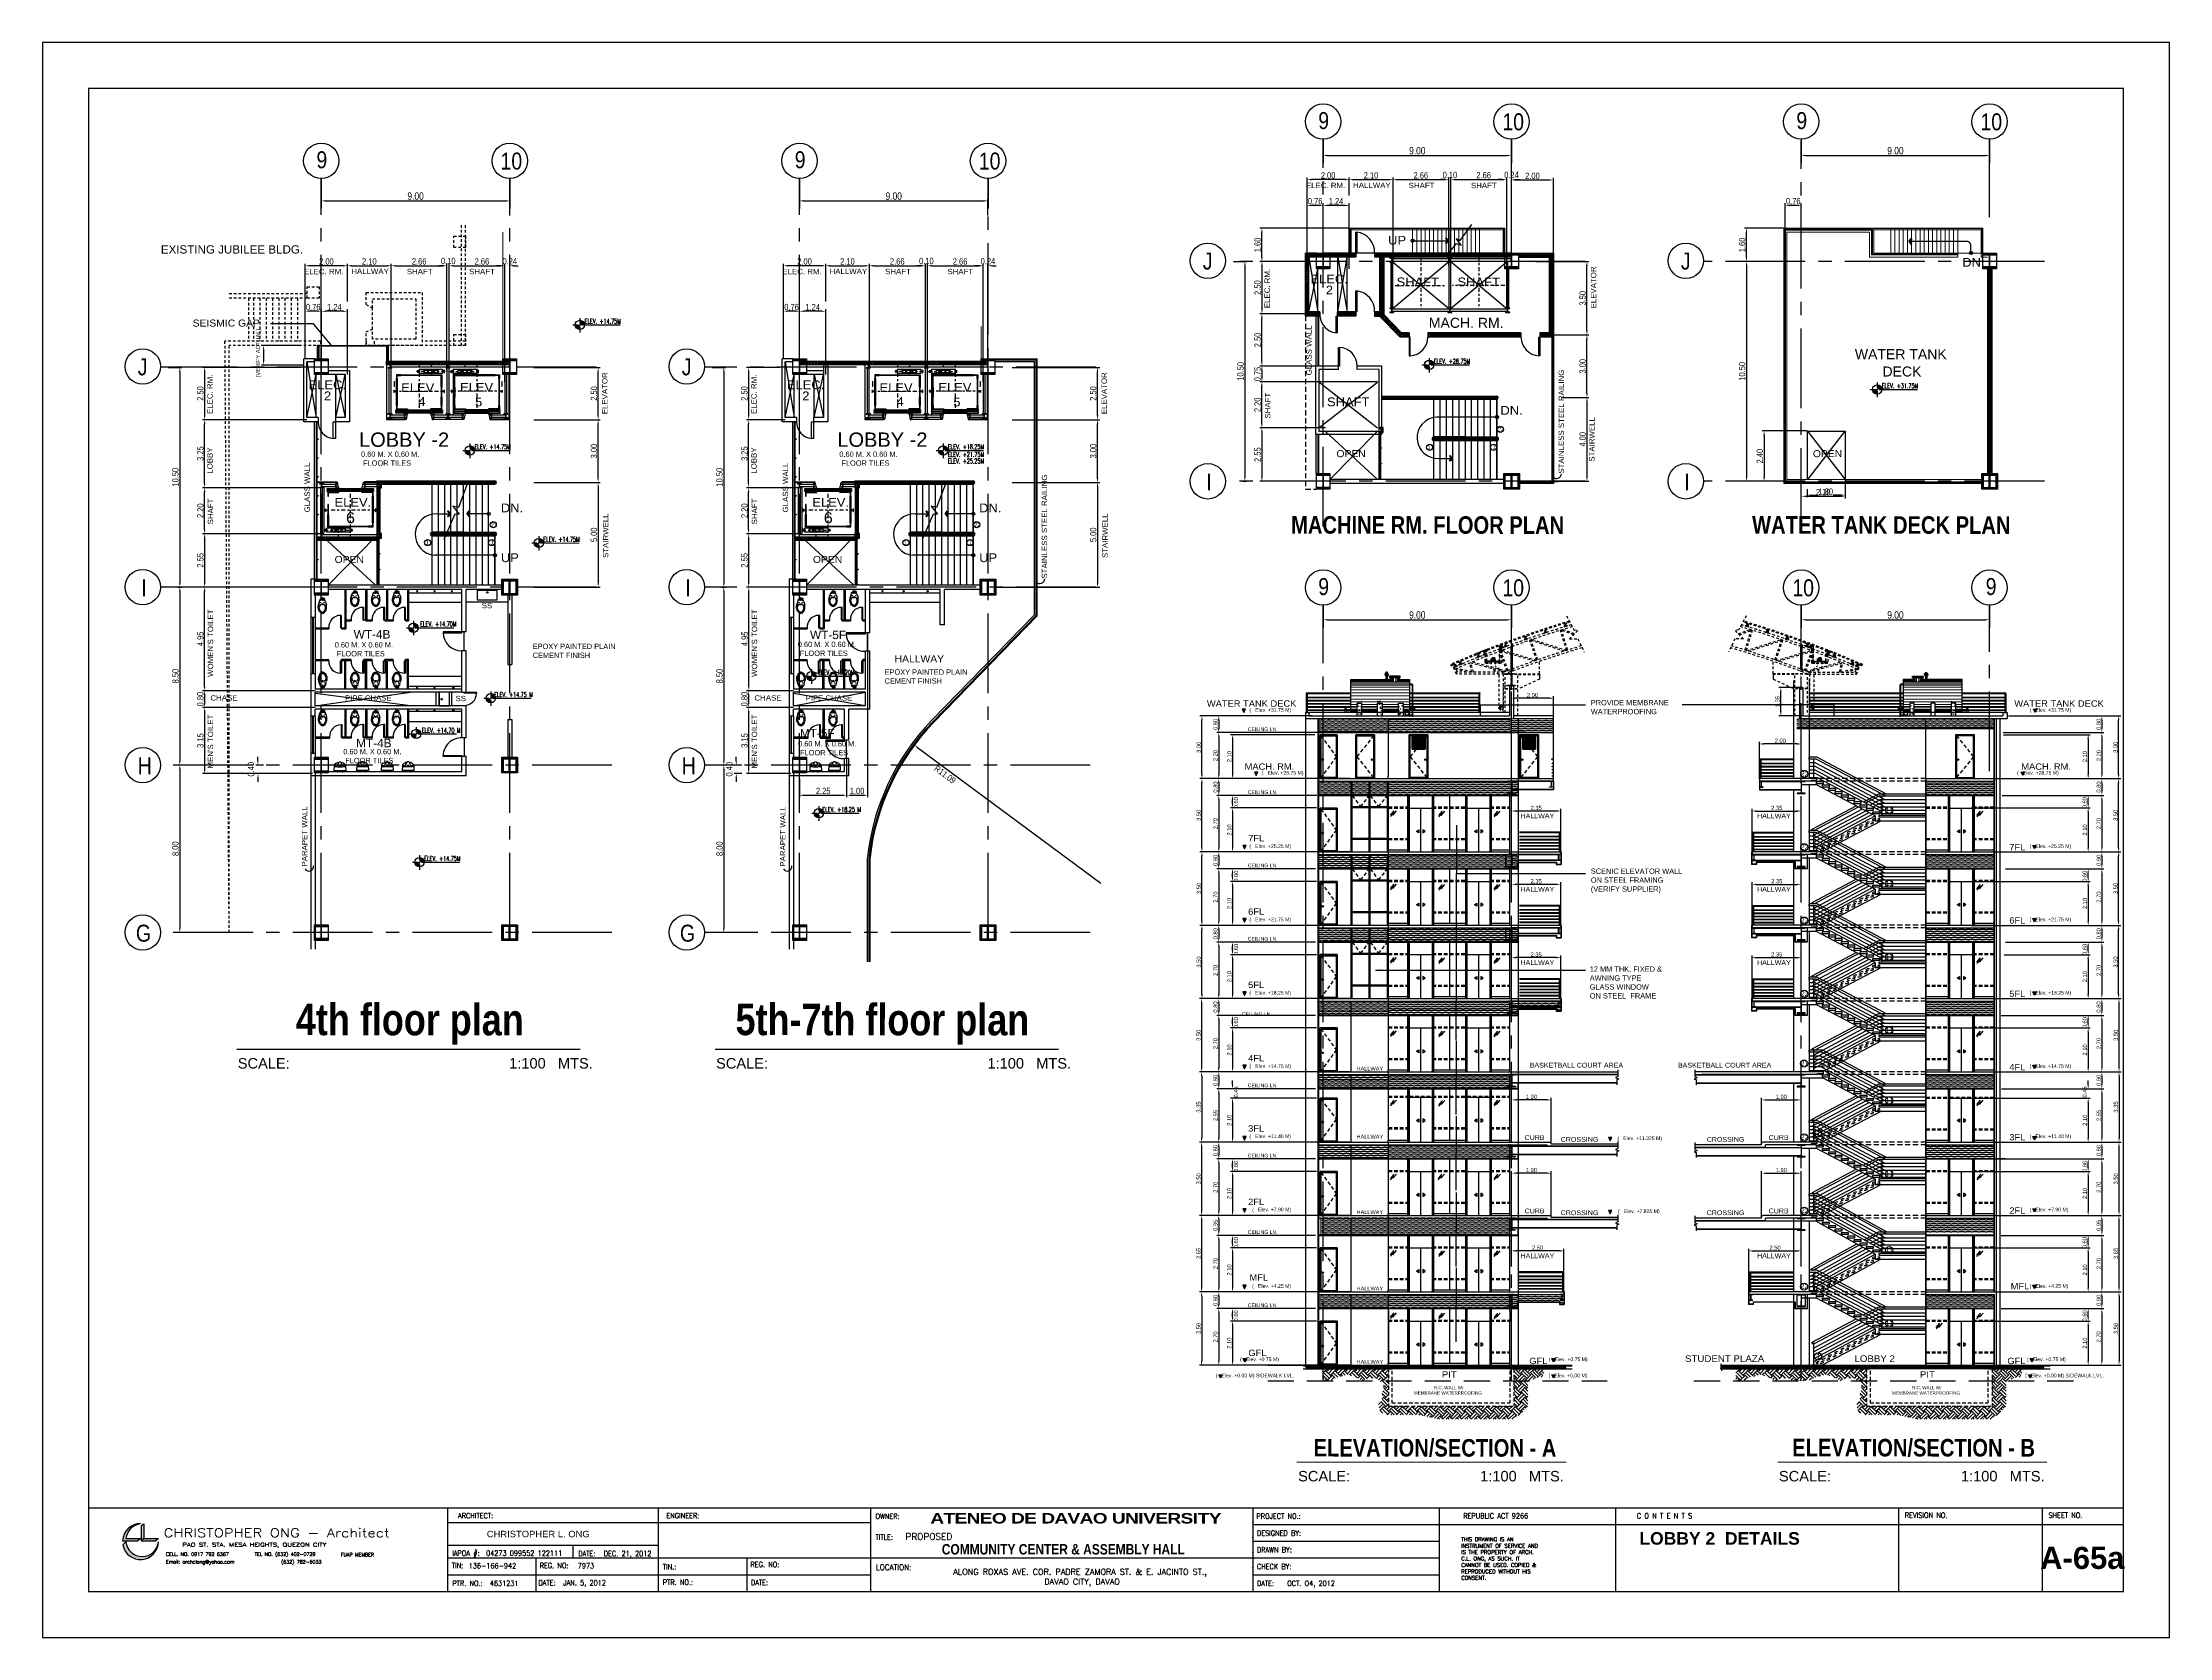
# Model space of a CAD drawing. Header units: millimetres. Extents: x 2148 to 2681, y 758 to 986.
# Drawn here: x 2376.7 to 2478.3, y 833.8 to 910 of the extents above; entities that cross this region are included whole.
import ezdxf
from ezdxf.enums import TextEntityAlignment as Align

# ---------------------------------------------------------------- set-up
doc = ezdxf.new("R2010")
doc.units = ezdxf.units.MM
for name, pattern in [('27-A-2-106-CD$1$HIDDEN', [0.375, 0.25, -0.125]), ('27-A-2008-DD$0$a1-14 lvl 14-36$0$xa-fp_t1_l14-36$0$HIDDEN', [0.375, 0.25, -0.125]), ('27-A-2008-DD$0$LVL 11$0$xa-fp_t1_l11_39$0$HIDDEN2', [0.1875, 0.125, -0.0625]), ('ACAD_ISO02W100', [15, 12, -3]), ('CENTER2', [28.575, 19.05, -3.175, 3.175, -3.175]), ('DASHED2', [0.375, 0.25, -0.125]), ('HIDDEN', [0.375, 0.25, -0.125]), ('PHANTOMX2', [5, 2.5, -0.5, 0.5, -0.5, 0.5, -0.5])]:
    doc.linetypes.add(name, pattern=pattern)
for name, color, linetype in [('0.1', 193, 'Continuous'), ('0.2', 10, 'Continuous'), ('0.4', 121, 'Continuous'), ('4CO', 4, 'Continuous'), ('A-DETAILS', 1, 'Continuous'), ('A-DOOR', 2, 'Continuous'), ('A-FLOR-STRS', 1, 'Continuous'), ('A-Hatch', 253, 'Continuous'), ('A-Mullion', 2, 'Continuous'), ('A-Stairs', 1, 'Continuous'), ('A-Wall', 4, 'Continuous'), ('A-Wall-RC', 6, 'Continuous'), ('A-wdw-glaz', 2, 'Continuous'), ('ar elev', 2, 'Continuous'), ('at_Entity', 7, 'Continuous'), ('cladding', 2, 'Continuous'), ('COL-EX', 2, 'Continuous'), ('COL-IN', 2, 'Continuous'), ('COLUMN', 7, 'Continuous'), ('contrucion line05', 86, 'Continuous'), ('D', 1, 'Continuous'), ('DIM', 20, 'Continuous'), ('DR', 7, 'Continuous'), ('ELAYOUT', 4, 'Continuous'), ('FIXTURE', 1, 'Continuous'), ('grid', 241, 'PHANTOMX2'), ('hacht', 8, 'Continuous'), ('HATCH', 8, 'Continuous'), ('Layer1', 5, 'Continuous'), ('p-boarder', 2, 'Continuous'), ('QUOTE', 2, 'Continuous'), ('S_GRID LINES', 252, 'Continuous'), ('TEXT', 6, 'Continuous'), ('TITLE', 3, 'Continuous'), ('TLBLK', 7, 'Continuous'), ('TXT1', 2, 'Continuous'), ('wall', 4, 'Continuous')]:
    doc.layers.add(name, color=color, linetype=linetype)
doc.styles.add('100', font='SIMPLEX.shx', dxfattribs={"height": 0.25})
doc.styles.add('ARIAL', font='arial.ttf')
doc.styles.add('ARIALNW', font='ARIALN.TTF')
doc.styles.add('MMTX$0$ESMX$0$X-OPTA1D', font='x-opta1d')
doc.styles.add('ROMANT', font='romant__.ttf')
doc.styles.add('SANSSERIFBOLD', font='SASB____.pfb', dxfattribs={"height": 0.6})
doc.styles.add('SMOOTHER', font='simplex_.ttf')
doc.styles.add('SWISS', font='swissl.ttf')
doc.dimstyles.new('DIM 100', dxfattribs={"dimtxt": 0.2, "dimasz": 0.2, "dimexe": 0.1, "dimexo": 0, "dimgap": 0.05, "dimtad": 1, "dimzin": 0, "dimdsep": 46, "dimtxsty": 'ARIALNW', "dimcen": 0.09, "dimclrd": 6, "dimclre": 6, "dimclrt": 13, "dimadec": 0, "dimazin": 0, "dimtfac": 1, "dimtofl": 0, "dimtmove": 2, "dimatfit": 3, "dimfxl": 1, "dimtolj": 1, "dimtzin": 0, "dimarcsym": 0})
pattern_1 = [(45, (99.80573, 3e-13), (-0.03367596045, 0.03367596045), []), (45, (99.82818, 3e-13), (-0.03367596045, 0.03367596045), [])]
pattern_2 = [(45, (122.653275, 3e-13), (-0.03367596045, 0.03367596045), []), (45, (122.675726, 3e-13), (-0.03367596045, 0.03367596045), [])]
pattern_3 = [(45, (-20.25471, -9.28747), (-0.01796051224, 0.01796051224), [])]
pattern_4 = [(45, (-2262.93165, -1026.385114), (-0.0359210245, 0.0359210245), [])]
pattern_5 = [(45, (-2240.084106, -1026.385114), (-0.0359210245, 0.0359210245), [])]
pattern_6 = [(180, (2.59545, 3e-13), (-0.1666875, -0.09525), [0.238125, -0.047625, 0, -0.047625])]
pattern_7 = [(45, (147.662153, 5.05453), (-0.03367596045, 0.03367596045), []), (45, (147.684603, 5.05453), (-0.03367596045, 0.03367596045), [])]
pattern_8 = [(45, (-16.12157, 2.38115), (-0.0359210245, 0.0359210245), [])]
pattern_9 = [(180, (-3.72475, 3e-13), (-0.1666875, -0.09525), [0.238125, -0.047625, 0, -0.047625])]
pattern_10 = [(135, (-157028.7112584, 6350.6992486), (0.00353553390593, 0.00353553390593), [])]
pattern_11 = [(45, (161920.6013123, 6350.6992486), (-0.00353553390593, 0.00353553390593), [])]
pattern_12 = [(180, (-127.55042, 179.90836), (-0.1666875, -0.09525), [0.238125, -0.047625, 0, -0.047625])]
pattern_13 = [(45, (2.582338, -9.28747), (-0.01796051224, 0.01796051224), [])]
pattern_14 = [(45, (161936.1937335, 6350.6992733), (-0.00353553390593, 0.00353553390593), [])]
pattern_15 = [(135, (-157013.118837, 6350.6992733), (0.00353553390593, 0.00353553390593), [])]
pattern_16 = [(45, (170.4992, 5.05453), (-0.03367596045, 0.03367596045), []), (45, (170.52165, 5.05453), (-0.03367596045, 0.03367596045), [])]

# ---------------------------------------------------------------- blocks, each defined once
blk = doc.blocks.new('A$C1DB67A09')
at = {"layer": 'TXT1'}
h = blk.add_hatch(color=256, dxfattribs=at)
h.paths.add_polyline_path([(11.97, -78.06), (11.97, -78.04, 0.40452), (11.11, -78.87), (11.85, -78.87), (11.97, -78.75), (11.27, -78.75, -0.356433)])
h.paths.add_polyline_path([(12.13, -78.06, 0.001156), (12.12, -78.06), (12.01, -78.17), (12.01, -78.87), (12.13, -78.75)])
h.paths.add_polyline_path([(12.82, -78.76, 0.001156), (12.82, -78.75), (12.13, -78.75), (12.01, -78.87), (12.71, -78.87)])
h.paths.add_polyline_path([(11.27, -78.91), (11.12, -79.06, 0.908127), (12.82, -78.91), (12.82, -78.91, -0.904132)])
for p in [(74.01, -78.08, 0), (74.01, -78.88, 0), (74.01, -79.68, 0), (74.01, -80.48, 0)]:
    blk.add_point(p)
at = {"layer": 'D', "ltscale": 0.5}
blk.add_line((102.81, -77.28, 0), (102.81, -81.28, 0), dxfattribs=at)
at = {"layer": 'Defpoints', "ltscale": 0.5, "elevation": 0}
blk.add_lwpolyline([(7.29, -83.48), (108.89, -83.48), (108.89, -7.28), (7.29, -7.28)], close=True, dxfattribs=at)
at = {"layer": 'p-boarder', "ltscale": 0.5}
for p, q in [((26.64, -77.28, 0), (26.64, -81.28, 0)), ((26.64, -77.99, 0), (46.84, -77.99, 0)), ((36.7, -77.28, 0), (36.7, -81.28, 0)), ((36.7, -77.28, 0), (36.7, -81.28, 0)), ((46.84, -77.28, 0), (46.84, -81.28, 0)), ((65.1, -77.28, 0), (65.1, -81.28, 0)), ((65.1, -78.08, 0), (106.69, -78.08, 0)), ((74.01, -77.28, 0), (74.01, -81.28, 0)), ((74.01, -77.28, 0), (74.01, -81.28, 0)), ((82.43, -77.28, 0), (82.43, -81.28, 0)), ((95.95, -77.28, 0), (95.95, -81.28, 0)), ((26.64, -79.07, 0), (36.7, -79.07, 0)), ((65.1, -78.88, 0), (74.01, -78.88, 0)), ((26.64, -79.68, 0), (74.01, -79.68, 0)), ((40.93, -79.68, 0), (40.93, -81.28, 0)), ((26.64, -80.48, 0), (46.84, -80.48, 0)), ((65.1, -80.48, 0), (74.01, -80.48, 0))]:
    blk.add_line(p, q, dxfattribs=at)
at = {"layer": 'TXT1'}
for p, q in [((12.12, -78.06, 0), (12.01, -78.17, 0)), ((12.01, -78.17, 0), (12.01, -78.87, 0)), ((12.13, -78.05, 0), (12.13, -78.75, 0)), ((11.11, -78.87, 0), (11.85, -78.87, 0)), ((11.27, -78.91, 0), (11.12, -79.06, 0)), ((11.27, -78.75, 0), (11.97, -78.75, 0)), ((11.97, -78.75, 0), (11.85, -78.87, 0)), ((12.13, -78.75, 0), (12.01, -78.87, 0)), ((12.01, -78.87, 0), (12.71, -78.87, 0)), ((12.13, -78.75, 0), (12.83, -78.75, 0)), ((12.82, -78.76, 0), (12.71, -78.87, 0))]:
    blk.add_line(p, q, dxfattribs=at)
for centre, radius, start, end in [((11.97, -78.9, 0), 0.858, 89.7845, 177.8817), ((12.05, -78.83, 0), 0.78, 95.7645, 174.2355), ((11.97, -78.9, 0), 0.858, 190.5293, 359.503), ((12.05, -78.83, 0), 0.78, 185.7645, 354.2355)]:
    blk.add_arc(centre, radius, start, end, dxfattribs=at)
at = {"layer": 'wall', "color": 16, "linetype": 'ByBlock', "ltscale": 1.5}
blk.add_line((9.49, -77.28, 0), (106.69, -77.28, 0), dxfattribs=at)
at = {"layer": 'wall', "ltscale": 0.5}
for p, q in [((32.63, -79.07, 0), (32.63, -79.68, 0)), ((30.86, -79.68, 0), (30.86, -81.28, 0))]:
    blk.add_line(p, q, dxfattribs=at)
at = {"layer": 'wall', "color": 16, "linetype": 'ByBlock', "ltscale": 1.5, "elevation": 0}
blk.add_lwpolyline([(9.49, -81.28), (106.69, -81.28), (106.69, -9.48), (9.49, -9.48)], close=True, dxfattribs=at)
at = {"layer": 'wall', "linetype": 'ByBlock'}
for p in [(65.1, -77.99, 0), (65.1, -78.7, 0), (65.1, -79.42, 0), (65.1, -80.13, 0)]:
    blk.add_point(p, dxfattribs=at)
at = {"color": 4, "style": 'ROMANT', "width": 1.003484}
blk.add_text('CHRISTOPHER ONG - Architect', height=0.4151, dxfattribs=at).set_placement((13.08, -78.69, 0), (23.87, -78.69, 0), align=Align.FIT)
at = {"color": 3, "style": 'ROMANT'}
for s, height, width, p in [(' PAO ST. STA. MESA HEIGHTS, QUEZON CITY', 0.1827, 1.3, (13.81, -79.14, 0)), ('CELL. NO. 0917 792 6367   ', 0.1661, 1.001604, (13.18, -79.58, 0)), ('Email: archclong@yahoo.com', 0.1661, 1.001604, (13.19, -79.95, 0)), ('TEL NO. (632) 402-0729', 0.1661, 1.001604, (17.42, -79.58, 0)), ('(632) 782-6033', 0.1661, 1.001604, (18.69, -79.95, 0)), ('FUAP MEMBER', 0.1661, 1.001604, (21.54, -79.61, 0))]:
    blk.add_text(s, height=height, dxfattribs=dict(at, width=width)).set_placement(p)
at = {"color": 4, "style": 'MMTX$0$ESMX$0$X-OPTA1D', "width": 1.1}
blk.add_text('CHRISTOPHER L. ONG', height=0.3054, dxfattribs=at).set_placement((30.97, -78.69, 0), align=Align.CENTER)
at = {"layer": '4CO', "attachment_point": 5}
for s, insert, char_height, width, style in [('{\\fTechnicBold|b0|i0|c2|p2;\\W1.6;\\T0.95;ATENEO DE DAVAO UNIVERSITY}', (56.64, -77.79, 0), 0.4983, 18.3325, 'ROMANT'), ('PROPOSED', (49.63, -78.66, 0), 0.313, 6.0702, '100'), ('{\\fTechnicBold|b0|i0|c2|p2;\\H0.91x;COMMUNITY CENTER & ASSEMBLY HALL}', (56.05, -79.27, 0), 0.5476, 16.0476, 'ROMANT')]:
    blk.add_mtext(s, dxfattribs=dict(at, insert=insert, char_height=char_height, width=width, style=style))
at = {"layer": 'TITLE', "style": 'SMOOTHER', "width": 0.9}
for s, height, p in [('ARCHITECT:', 0.253, (27.98, -77.66, 0)), ('ENGINEER:', 0.253, (37.88, -77.66, 0)), ('REPUBLIC ACT 9266', 0.2534, (76.71, -77.67, 0)), ('C O N T E N T S', 0.2534, (84.77, -77.67, 0))]:
    blk.add_text(s, height=height, dxfattribs=at).set_placement(p, align=Align.MIDDLE)
for s, height, p in [('OWNER:', 0.253, (47.08, -77.82, 0)), ('OWNER:', 0.253, (47.08, -77.82, 0)), ('PROJECT NO.:', 0.2534, (65.28, -77.81, 0)), ('REVISION NO.', 0.2534, (96.25, -77.77, 0)), ('SHEET NO.', 0.253, (103.11, -77.77, 0)), ('TITLE:', 0.253, (47.08, -78.81, 0)), ('TITLE:', 0.253, (47.08, -78.81, 0)), ('DESIGNED BY:', 0.2534, (65.3, -78.62, 0)), ('DRAWN BY:', 0.253, (65.3, -79.42, 0)), ('TIN:', 0.253, (26.84, -80.17, 0)), ('IAPOA #:', 0.253, (26.86, -79.58, 0)), ('136-166-942', 0.2534, (27.65, -80.18, 0)), ('04273 099552 122111', 0.2534, (28.48, -79.58, 0)), ('REG. NO:', 0.253, (31.04, -80.17, 0)), ('7973', 0.253, (32.86, -80.18, 0)), ('DATE:', 0.253, (32.88, -79.6, 0)), ('DEC. 21, 2012', 0.2534, (34.1, -79.6, 0)), ('TIN.:  ', 0.253, (36.92, -80.23, 0)), ('REG. NO:', 0.253, (41.11, -80.12, 0)), ('LOCATION: ', 0.282, (47.1, -80.27, 0)), ('CHECK BY:', 0.253, (65.3, -80.22, 0)), ('PTR. NO.:', 0.253, (26.87, -81.02, 0)), ('4631231', 0.253, (28.66, -81.02, 0)), ('DATE:', 0.253, (30.98, -80.99, 0)), ('JAN. 5, 2012', 0.2534, (32.17, -80.99, 0)), ('PTR. NO.: ', 0.253, (36.92, -80.97, 0)), ('DATE:', 0.253, (41.13, -80.98, 0)), ('DATE:', 0.253, (65.3, -81.02, 0)), ('OCT. O4, 2012', 0.2534, (66.75, -81.02, 0))]:
    blk.add_text(s, height=height, dxfattribs=at).set_placement(p)
at = {"layer": 'TITLE', "style": 'SMOOTHER'}
for s, insert, char_height, width, attachment_point in [('THIS DRAWING IS AN INSTRUMENT OF SERVICE AND IS THE PROPERTY OF ARCH. C.L. ONG, AS SUCH. IT CANNOT BE USED. COPIED & REPRODUCED WITHOUT HIS CONSENT.', (75.06, -78.7, 0), 0.184, 4.102, 1), ('ALONG ROXAS AVE. COR. PADRE ZAMORA ST. & E. JACINTO ST.,  DAVAO CITY, DAVAO', (56.95, -80.62, 0), 0.2816, 14.5035, 5)]:
    blk.add_mtext(s, dxfattribs=dict(at, insert=insert, char_height=char_height, width=width, attachment_point=attachment_point))
blk = doc.blocks.new('BOWL')
at = {"layer": 'DR', "color": 7, "linetype": 'Continuous'}
for p, q in [((-75570.291, -368.114), (-75570.431, -368.074)), ((-75570.431, -368.074), (-75570.291, -368.114)), ((-75570.291, -368.114), (-75570.199, -368.141)), ((-75570.199, -368.141), (-75570.178, -368.158)), ((-75570.178, -368.158), (-75570.178, -368.356)), ((-75570.178, -368.356), (-75570.178, -368.158)), ((-75570.291, -368.4), (-75570.431, -368.44)), ((-75570.291, -368.4), (-75570.431, -368.44)), ((-75570.291, -368.4), (-75570.199, -368.373)), ((-75570.199, -368.373), (-75570.178, -368.356))]:
    blk.add_line(p, q, dxfattribs=at)
at = {"layer": 'DR', "color": 8, "linetype": 'Continuous'}
for p, q in [((-75570.132, -368.209), (-75570.178, -368.209)), ((-75570.132, -368.292), (-75570.178, -368.292))]:
    blk.add_line(p, q, dxfattribs=at)
at = {"layer": 'DR', "color": 7, "linetype": 'Continuous'}
for points in [[(-75570.833, -368.257, -0.190094), (-75570.805, -368.179, -0.160718), (-75570.625, -368.072, -0.104398), (-75570.431, -368.074, -0.104398)], [(-75570.833, -368.257, 0.190094), (-75570.805, -368.335, 0.160718), (-75570.625, -368.442, 0.104398), (-75570.431, -368.44, 0.104398)]]:
    blk.add_lwpolyline(points, format="xyb", dxfattribs=at)
at = {"layer": 'DR', "color": 8, "linetype": 'Continuous'}
for points in [[(-75570.778, -368.256, -0.187036), (-75570.752, -368.192, -0.115027), (-75570.636, -368.123, -0.170967), (-75570.493, -368.118, -0.209642), (-75570.413, -368.185, -0.096036), (-75570.4, -368.257)], [(-75570.778, -368.258, 0.187036), (-75570.752, -368.322, 0.115027), (-75570.636, -368.391, 0.170967), (-75570.493, -368.396, 0.209642), (-75570.413, -368.329, 0.096036), (-75570.4, -368.257)]]:
    blk.add_lwpolyline(points, format="xyb", dxfattribs=at)
at = {"layer": 'DR', "color": 7, "linetype": 'Continuous'}
blk.add_lwpolyline([(-75570.141, -368.292), (-75570.128, -368.292), (-75570.128, -368.35), (-75570.141, -368.35)], close=True, dxfattribs=at)
at = {"layer": 'DR', "color": 8, "linetype": 'Continuous'}
for centre, radius in [((-75570.338, -368.181), 0.00745), ((-75570.226, -368.173), 0.00745), ((-75570.224, -368.254), 0.00745), ((-75570.132, -368.25), 0.035), ((-75570.338, -368.333), 0.00745), ((-75570.227, -368.333), 0.00745)]:
    blk.add_circle(centre, radius, dxfattribs=at)
at = {"layer": 'DR', "color": 7, "linetype": 'Continuous'}
blk.add_circle((-75570.132, -368.25), 0.0417, dxfattribs=at)
for centre, radius, start, end in [((-75570.719, -368.253), 0.113, 138.42485, 182.23872), ((-75570.719, -368.261), 0.113, 177.76128, 221.57515), ((-75570.534, -368.531), 0.469, 77.27999, 101.1199), ((-75570.553, -368.115), 0.335, 221.32307, 257.58753), ((-75570.534, -367.983), 0.469, 258.8801, 282.72001)]:
    blk.add_arc(centre, radius, start, end, dxfattribs=at)
at = {"layer": 'DR', "color": 8, "linetype": 'Continuous'}
for centre, radius, start, end in [((-75570.682, -368.258), 0.096, 129.08706, 179.20396), ((-75570.682, -368.256), 0.096, 180.79604, 230.91294), ((-75570.53, -368.243), 0.131, 26.21246, 73.57309), ((-75570.47, -368.257), 0.0422, 318.92901, 41.07099), ((-75570.591, -368.255), 0.191, 359.41762, 21.36016), ((-75570.591, -368.259), 0.191, 338.63984, 0.58238), ((-75570.546, -368.108), 0.297, 228.44605, 252.34043), ((-75570.557, -368.192), 0.214, 248.44442, 287.25199), ((-75570.53, -368.271), 0.131, 286.42691, 333.78754)]:
    blk.add_arc(centre, radius, start, end, dxfattribs=at)
blk = doc.blocks.new('*D2512')
at = {"layer": 'Defpoints', "color": 0, "linetype": 'ByBlock', "ltscale": 0.5, "transparency": 16777216}
for p in [(2398.97, 902.47), (2389.97, 902.15), (2398.97, 901.77)]:
    blk.add_point(p, dxfattribs=at)
at = {"layer": 'ELAYOUT', "color": 6, "linetype": 'ByBlock', "lineweight": -2, "ltscale": 0.5, "transparency": 16777216}
for p, q in [((2389.97, 902.15), (2389.97, 902.57)), ((2390.17, 902.47), (2398.77, 902.47)), ((2398.97, 901.77), (2398.97, 902.57))]:
    blk.add_line(p, q, dxfattribs=at)
at = {"layer": 'ELAYOUT', "color": 6, "linetype": 'ByBlock', "ltscale": 0.5, "transparency": 16777216}
for points in [[(2390.17, 902.51), (2390.17, 902.44), (2389.97, 902.47)], [(2398.77, 902.51), (2398.77, 902.44), (2398.97, 902.47)]]:
    blk.add_solid(points, dxfattribs=at)
at = {"layer": 'ELAYOUT', "color": 13, "linetype": 'ByBlock', "ltscale": 0.5, "transparency": 16777216, "insert": (2394.47, 902.7), "char_height": 0.35, "attachment_point": 5, "style": 'ARIALNW'}
blk.add_mtext('\\A1;9.00', dxfattribs=at)
blk = doc.blocks.new('*D2513')
at = {"layer": 'Defpoints', "color": 0, "transparency": 16777216}
for p in [(2389.2, 897.2), (2389.2, 894.93, 0), (2389.97, 894.93)]:
    blk.add_point(p, dxfattribs=at)
at = {"layer": 'FIXTURE', "color": 6, "lineweight": -2, "transparency": 16777216}
for p, q in [((2389.2, 894.93), (2389.2, 897.3)), ((2389.77, 897.2), (2389.4, 897.2)), ((2389.97, 894.93), (2389.97, 897.3))]:
    blk.add_line(p, q, dxfattribs=at)
at = {"layer": 'FIXTURE', "color": 6, "transparency": 16777216}
for points in [[(2389.4, 897.23), (2389.4, 897.17), (2389.2, 897.2)], [(2389.77, 897.23), (2389.77, 897.17), (2389.97, 897.2)]]:
    blk.add_solid(points, dxfattribs=at)
at = {"layer": 'FIXTURE', "color": 13, "transparency": 16777216, "insert": (2389.58, 897.4), "char_height": 0.3, "attachment_point": 5, "style": 'ARIALNW'}
blk.add_mtext('\\A1;0.76', dxfattribs=at)
blk = doc.blocks.new('*D2514')
at = {"layer": 'Defpoints', "color": 0, "transparency": 16777216}
for p in [(2389.97, 897.2), (2389.97, 896.13, 0), (2391.21, 894.18, 0)]:
    blk.add_point(p, dxfattribs=at)
at = {"layer": 'FIXTURE', "color": 6, "lineweight": -2, "transparency": 16777216}
for p, q in [((2389.97, 896.13), (2389.97, 897.3)), ((2391.01, 897.2), (2390.17, 897.2)), ((2391.21, 894.18), (2391.21, 897.3))]:
    blk.add_line(p, q, dxfattribs=at)
at = {"layer": 'FIXTURE', "color": 6, "transparency": 16777216}
for points in [[(2390.17, 897.23), (2390.17, 897.17), (2389.97, 897.2)], [(2391.01, 897.23), (2391.01, 897.17), (2391.21, 897.2)]]:
    blk.add_solid(points, dxfattribs=at)
at = {"layer": 'FIXTURE', "color": 13, "transparency": 16777216, "insert": (2390.59, 897.4), "char_height": 0.3, "attachment_point": 5, "style": 'ARIALNW'}
blk.add_mtext('\\A1;1.24', dxfattribs=at)
blk = doc.blocks.new('*D2515')
at = {"layer": 'Defpoints', "color": 0, "transparency": 16777216}
for p in [(2389.01, 894.52, 0), (2384.39, 892.02), (2389.28, 892.02)]:
    blk.add_point(p, dxfattribs=at)
at = {"layer": 'FIXTURE', "color": 6, "lineweight": -2, "transparency": 16777216}
for p, q in [((2389.01, 894.52), (2384.29, 894.52)), ((2384.39, 894.32), (2384.39, 892.22)), ((2389.28, 892.02), (2384.29, 892.02))]:
    blk.add_line(p, q, dxfattribs=at)
at = {"layer": 'FIXTURE', "color": 6, "transparency": 16777216}
for points in [[(2384.36, 894.32), (2384.43, 894.32), (2384.39, 894.52)], [(2384.36, 892.22), (2384.43, 892.22), (2384.39, 892.02)]]:
    blk.add_solid(points, dxfattribs=at)
at = {"layer": 'FIXTURE', "color": 13, "transparency": 16777216, "insert": (2384.19, 893.27), "char_height": 0.3, "attachment_point": 5, "rotation": 90, "style": 'ARIALNW'}
blk.add_mtext('\\A1;2.50', dxfattribs=at)
blk = doc.blocks.new('*D2516')
at = {"layer": 'Defpoints', "color": 0, "transparency": 16777216}
for p in [(2400.12, 892.02, 0), (2403.19, 892.02), (2400.12, 889.02, 0)]:
    blk.add_point(p, dxfattribs=at)
at = {"layer": 'FIXTURE', "color": 6, "lineweight": -2, "transparency": 16777216}
for p, q in [((2400.12, 892.02), (2403.29, 892.02)), ((2403.19, 889.22), (2403.19, 891.82)), ((2400.12, 889.02), (2403.29, 889.02))]:
    blk.add_line(p, q, dxfattribs=at)
at = {"layer": 'FIXTURE', "color": 6, "transparency": 16777216}
for points in [[(2403.16, 891.82), (2403.22, 891.82), (2403.19, 892.02)], [(2403.16, 889.22), (2403.22, 889.22), (2403.19, 889.02)]]:
    blk.add_solid(points, dxfattribs=at)
at = {"layer": 'FIXTURE', "color": 13, "transparency": 16777216, "insert": (2402.99, 890.52), "char_height": 0.3, "attachment_point": 5, "rotation": 90, "style": 'ARIALNW'}
blk.add_mtext('\\A1;3.00', dxfattribs=at)
blk = doc.blocks.new('*D2517')
at = {"layer": 'Defpoints', "color": 0, "transparency": 16777216}
for p in [(2388.94, 895.57, 0), (2387.21, 894.63), (2389.13, 894.63, 0)]:
    blk.add_point(p, dxfattribs=at)
at = {"layer": 'FIXTURE', "color": 6, "lineweight": -2, "transparency": 16777216}
for p, q in [((2388.94, 895.57), (2387.11, 895.57)), ((2387.21, 895.37), (2387.21, 894.83)), ((2389.13, 894.63), (2387.11, 894.63))]:
    blk.add_line(p, q, dxfattribs=at)
at = {"layer": 'FIXTURE', "color": 6, "transparency": 16777216}
for points in [[(2387.18, 895.37), (2387.24, 895.37), (2387.21, 895.57)], [(2387.18, 894.83), (2387.24, 894.83), (2387.21, 894.63)]]:
    blk.add_solid(points, dxfattribs=at)
at = {"layer": 'FIXTURE', "color": 13, "transparency": 16777216, "insert": (2386.97, 895.2), "char_height": 0.2, "attachment_point": 5, "rotation": 90, "style": 'ARIALNW'}
blk.add_mtext('\\A1;(VERIFY ACTUAL)', dxfattribs=at)
blk = doc.blocks.new('*D2518')
at = {"layer": 'Defpoints', "color": 0, "transparency": 16777216}
for p in [(2400.12, 894.52, 0), (2403.19, 894.52), (2400.12, 892.02, 0)]:
    blk.add_point(p, dxfattribs=at)
at = {"layer": 'FIXTURE', "color": 6, "lineweight": -2, "transparency": 16777216}
for p, q in [((2400.12, 894.52), (2403.29, 894.52)), ((2403.19, 892.22), (2403.19, 894.32)), ((2400.12, 892.02), (2403.29, 892.02))]:
    blk.add_line(p, q, dxfattribs=at)
at = {"layer": 'FIXTURE', "color": 6, "transparency": 16777216}
for points in [[(2403.16, 894.32), (2403.22, 894.32), (2403.19, 894.52)], [(2403.16, 892.22), (2403.22, 892.22), (2403.19, 892.02)]]:
    blk.add_solid(points, dxfattribs=at)
at = {"layer": 'FIXTURE', "color": 13, "transparency": 16777216, "insert": (2402.99, 893.27), "char_height": 0.3, "attachment_point": 5, "rotation": 90, "style": 'ARIALNW'}
blk.add_mtext('\\A1;2.50', dxfattribs=at)
blk = doc.blocks.new('*D2519')
at = {"layer": 'Defpoints', "color": 0, "transparency": 16777216}
for p in [(2401.39, 889.02), (2400.12, 884.02, 0), (2403.19, 884.02)]:
    blk.add_point(p, dxfattribs=at)
at = {"layer": 'FIXTURE', "color": 6, "lineweight": -2, "transparency": 16777216}
for p, q in [((2401.39, 889.02), (2403.29, 889.02)), ((2403.19, 888.82), (2403.19, 884.22)), ((2400.12, 884.02), (2403.29, 884.02))]:
    blk.add_line(p, q, dxfattribs=at)
at = {"layer": 'FIXTURE', "color": 6, "transparency": 16777216}
for points in [[(2403.16, 888.82), (2403.22, 888.82), (2403.19, 889.02)], [(2403.16, 884.22), (2403.22, 884.22), (2403.19, 884.02)]]:
    blk.add_solid(points, dxfattribs=at)
at = {"layer": 'FIXTURE', "color": 13, "transparency": 16777216, "insert": (2402.99, 886.52), "char_height": 0.3, "attachment_point": 5, "rotation": 90, "style": 'ARIALNW'}
blk.add_mtext('\\A1;5.00', dxfattribs=at)
blk = doc.blocks.new('*D2520')
at = {"layer": 'Defpoints', "color": 0, "transparency": 16777216}
for p in [(2382.66, 894.52, 0), (2383.09, 884.02, 0), (2383.21, 884.02)]:
    blk.add_point(p, dxfattribs=at)
at = {"layer": 'FIXTURE', "color": 6, "lineweight": -2, "transparency": 16777216}
for p, q in [((2382.66, 894.52), (2383.31, 894.52)), ((2383.21, 894.32), (2383.21, 884.22)), ((2383.09, 884.02), (2383.31, 884.02))]:
    blk.add_line(p, q, dxfattribs=at)
at = {"layer": 'FIXTURE', "color": 6, "transparency": 16777216}
for points in [[(2383.17, 894.32), (2383.24, 894.32), (2383.21, 894.52)], [(2383.17, 884.22), (2383.24, 884.22), (2383.21, 884.02)]]:
    blk.add_solid(points, dxfattribs=at)
at = {"layer": 'FIXTURE', "color": 13, "transparency": 16777216, "insert": (2383, 889.27), "char_height": 0.3, "attachment_point": 5, "rotation": 90, "style": 'ARIALNW'}
blk.add_mtext('\\A1;10.50', dxfattribs=at)
blk = doc.blocks.new('*D2521')
at = {"layer": 'Defpoints', "color": 0, "transparency": 16777216}
for p in [(2384.39, 888.77), (2390.08, 888.77, 0), (2390.08, 886.57, 0)]:
    blk.add_point(p, dxfattribs=at)
at = {"layer": 'FIXTURE', "color": 6, "lineweight": -2, "transparency": 16777216}
for p, q in [((2390.08, 888.77), (2384.29, 888.77)), ((2384.39, 886.77), (2384.39, 888.57)), ((2390.08, 886.57), (2384.29, 886.57))]:
    blk.add_line(p, q, dxfattribs=at)
at = {"layer": 'FIXTURE', "color": 6, "transparency": 16777216}
for points in [[(2384.36, 888.57), (2384.43, 888.57), (2384.39, 888.77)], [(2384.36, 886.77), (2384.43, 886.77), (2384.39, 886.57)]]:
    blk.add_solid(points, dxfattribs=at)
at = {"layer": 'FIXTURE', "color": 13, "transparency": 16777216, "insert": (2384.19, 887.67), "char_height": 0.3, "attachment_point": 5, "rotation": 90, "style": 'ARIALNW'}
blk.add_mtext('\\A1;2.20', dxfattribs=at)
blk = doc.blocks.new('*D2522')
at = {"layer": 'Defpoints', "color": 0, "transparency": 16777216}
for p in [(2389.64, 886.57), (2384.39, 884.02), (2389.47, 884.02, 0)]:
    blk.add_point(p, dxfattribs=at)
at = {"layer": 'FIXTURE', "color": 6, "lineweight": -2, "transparency": 16777216}
for p, q in [((2389.64, 886.57), (2384.29, 886.57)), ((2384.39, 886.37), (2384.39, 884.22)), ((2389.47, 884.02), (2384.29, 884.02))]:
    blk.add_line(p, q, dxfattribs=at)
at = {"layer": 'FIXTURE', "color": 6, "transparency": 16777216}
for points in [[(2384.36, 886.37), (2384.43, 886.37), (2384.39, 886.57)], [(2384.36, 884.22), (2384.43, 884.22), (2384.39, 884.02)]]:
    blk.add_solid(points, dxfattribs=at)
at = {"layer": 'FIXTURE', "color": 13, "transparency": 16777216, "insert": (2384.19, 885.3), "char_height": 0.3, "attachment_point": 5, "rotation": 90, "style": 'ARIALNW'}
blk.add_mtext('\\A1;2.55', dxfattribs=at)
blk = doc.blocks.new('*D2523')
at = {"layer": 'Defpoints', "color": 0, "transparency": 16777216}
for p in [(2384.39, 892.02), (2384.95, 892.02), (2384.95, 888.77)]:
    blk.add_point(p, dxfattribs=at)
at = {"layer": 'FIXTURE', "color": 6, "lineweight": -2, "transparency": 16777216}
for p, q in [((2384.95, 892.02), (2384.29, 892.02)), ((2384.39, 888.97), (2384.39, 891.82)), ((2384.95, 888.77), (2384.29, 888.77))]:
    blk.add_line(p, q, dxfattribs=at)
at = {"layer": 'FIXTURE', "color": 6, "transparency": 16777216}
for points in [[(2384.36, 891.82), (2384.43, 891.82), (2384.39, 892.02)], [(2384.36, 888.97), (2384.43, 888.97), (2384.39, 888.77)]]:
    blk.add_solid(points, dxfattribs=at)
at = {"layer": 'FIXTURE', "color": 13, "transparency": 16777216, "insert": (2384.19, 890.4), "char_height": 0.3, "attachment_point": 5, "rotation": 90, "style": 'ARIALNW'}
blk.add_mtext('\\A1;3.25', dxfattribs=at)
blk = doc.blocks.new('*D2524')
at = {"layer": 'Defpoints', "color": 0, "transparency": 16777216}
for p in [(2383.21, 884.02, 0), (2383.21, 875.52), (2383.31, 875.52, 0)]:
    blk.add_point(p, dxfattribs=at)
at = {"layer": 'FIXTURE', "color": 6, "lineweight": -2, "transparency": 16777216}
for p, q in [((2383.21, 884.02), (2383.31, 884.02)), ((2383.21, 883.82), (2383.21, 875.72)), ((2383.31, 875.52), (2383.11, 875.52))]:
    blk.add_line(p, q, dxfattribs=at)
at = {"layer": 'FIXTURE', "color": 6, "transparency": 16777216}
for points in [[(2383.17, 883.82), (2383.24, 883.82), (2383.21, 884.02)], [(2383.17, 875.72), (2383.24, 875.72), (2383.21, 875.52)]]:
    blk.add_solid(points, dxfattribs=at)
at = {"layer": 'FIXTURE', "color": 13, "transparency": 16777216, "insert": (2383, 879.77), "char_height": 0.3, "attachment_point": 5, "rotation": 90, "style": 'ARIALNW'}
blk.add_mtext('\\A1;8.50', dxfattribs=at)
blk = doc.blocks.new('*D2525')
at = {"layer": 'Defpoints', "color": 0, "transparency": 16777216}
for p in [(2384.36, 875.52, 0), (2383.21, 867.52), (2384.36, 867.52, 0)]:
    blk.add_point(p, dxfattribs=at)
at = {"layer": 'FIXTURE', "color": 6, "lineweight": -2, "transparency": 16777216}
for p, q in [((2384.36, 875.52), (2383.11, 875.52)), ((2383.21, 875.32), (2383.21, 867.72)), ((2384.36, 867.52), (2383.11, 867.52))]:
    blk.add_line(p, q, dxfattribs=at)
at = {"layer": 'FIXTURE', "color": 6, "transparency": 16777216}
for points in [[(2383.17, 875.32), (2383.24, 875.32), (2383.21, 875.52)], [(2383.17, 867.72), (2383.24, 867.72), (2383.21, 867.52)]]:
    blk.add_solid(points, dxfattribs=at)
at = {"layer": 'FIXTURE', "color": 13, "transparency": 16777216, "insert": (2383, 871.52), "char_height": 0.3, "attachment_point": 5, "rotation": 90, "style": 'ARIALNW'}
blk.add_mtext('\\A1;8.00', dxfattribs=at)
blk = doc.blocks.new('*D2526')
at = {"layer": 'Defpoints', "color": 0, "transparency": 16777216}
for p in [(2384.39, 884.02), (2388.68, 884.02, 0), (2389.68, 879.07, 0)]:
    blk.add_point(p, dxfattribs=at)
at = {"layer": 'FIXTURE', "color": 6, "lineweight": -2, "transparency": 16777216}
for p, q in [((2388.68, 884.02), (2384.29, 884.02)), ((2384.39, 879.27), (2384.39, 883.82)), ((2389.68, 879.07), (2384.29, 879.07))]:
    blk.add_line(p, q, dxfattribs=at)
at = {"layer": 'FIXTURE', "color": 6, "transparency": 16777216}
for points in [[(2384.36, 883.82), (2384.43, 883.82), (2384.39, 884.02)], [(2384.36, 879.27), (2384.43, 879.27), (2384.39, 879.07)]]:
    blk.add_solid(points, dxfattribs=at)
at = {"layer": 'FIXTURE', "color": 13, "transparency": 16777216, "insert": (2384.19, 881.55), "char_height": 0.3, "attachment_point": 5, "rotation": 90, "style": 'ARIALNW'}
blk.add_mtext('\\A1;4.95', dxfattribs=at)
blk = doc.blocks.new('*D2527')
at = {"layer": 'Defpoints', "color": 0, "transparency": 16777216}
for p in [(2389.37, 879.07), (2384.39, 878.27), (2389.68, 878.27, 0)]:
    blk.add_point(p, dxfattribs=at)
at = {"layer": 'FIXTURE', "color": 6, "lineweight": -2, "transparency": 16777216}
for p, q in [((2389.37, 879.07), (2384.29, 879.07)), ((2384.39, 878.87), (2384.39, 878.47)), ((2389.68, 878.27), (2384.29, 878.27))]:
    blk.add_line(p, q, dxfattribs=at)
at = {"layer": 'FIXTURE', "color": 6, "transparency": 16777216}
for points in [[(2384.36, 878.87), (2384.43, 878.87), (2384.39, 879.07)], [(2384.36, 878.47), (2384.43, 878.47), (2384.39, 878.27)]]:
    blk.add_solid(points, dxfattribs=at)
at = {"layer": 'FIXTURE', "color": 13, "transparency": 16777216, "insert": (2384.19, 878.67), "char_height": 0.3, "attachment_point": 5, "rotation": 90, "style": 'ARIALNW'}
blk.add_mtext('\\A1;0.80', dxfattribs=at)
blk = doc.blocks.new('*D2528')
at = {"layer": 'Defpoints', "color": 0, "transparency": 16777216}
for p in [(2389.68, 878.27), (2384.39, 875.11), (2389.55, 875.11)]:
    blk.add_point(p, dxfattribs=at)
at = {"layer": 'FIXTURE', "color": 6, "lineweight": -2, "transparency": 16777216}
for p, q in [((2389.68, 878.27), (2384.29, 878.27)), ((2384.39, 878.07), (2384.39, 875.31)), ((2389.55, 875.11), (2384.29, 875.11))]:
    blk.add_line(p, q, dxfattribs=at)
at = {"layer": 'FIXTURE', "color": 6, "transparency": 16777216}
for points in [[(2384.36, 878.07), (2384.43, 878.07), (2384.39, 878.27)], [(2384.36, 875.31), (2384.43, 875.31), (2384.39, 875.11)]]:
    blk.add_solid(points, dxfattribs=at)
at = {"layer": 'FIXTURE', "color": 13, "transparency": 16777216, "insert": (2384.19, 876.69), "char_height": 0.3, "attachment_point": 5, "rotation": 90, "style": 'ARIALNW'}
blk.add_mtext('\\A1;3.15', dxfattribs=at)
blk = doc.blocks.new('*D2529')
at = {"layer": 'Defpoints', "color": 0, "transparency": 16777216}
for p in [(2386.94, 875.52), (2387.21, 875.52, 0), (2387.21, 875.11)]:
    blk.add_point(p, dxfattribs=at)
at = {"layer": 'FIXTURE', "color": 6, "lineweight": -2, "transparency": 16777216}
for p, q in [((2386.94, 875.72), (2386.94, 875.92)), ((2387.21, 875.52), (2386.84, 875.52)), ((2387.21, 875.11), (2386.84, 875.11)), ((2386.94, 874.91), (2386.94, 874.71))]:
    blk.add_line(p, q, dxfattribs=at)
at = {"layer": 'FIXTURE', "color": 6, "transparency": 16777216}
for points in [[(2386.91, 875.72), (2386.97, 875.72), (2386.94, 875.52)], [(2386.91, 874.91), (2386.97, 874.91), (2386.94, 875.11)]]:
    blk.add_solid(points, dxfattribs=at)
at = {"layer": 'FIXTURE', "color": 13, "transparency": 16777216, "insert": (2386.61, 875.32), "char_height": 0.3, "attachment_point": 5, "rotation": 90, "style": 'ARIALNW'}
blk.add_mtext('\\A1;0.40', dxfattribs=at)
blk = doc.blocks.new('*D2530')
at = {"layer": 'Defpoints', "color": 0, "linetype": 'ByBlock', "ltscale": 0.5, "transparency": 16777216}
for p in [(2421.81, 902.47), (2412.81, 902.15), (2421.81, 901.77)]:
    blk.add_point(p, dxfattribs=at)
at = {"layer": 'ELAYOUT', "color": 6, "linetype": 'ByBlock', "lineweight": -2, "ltscale": 0.5, "transparency": 16777216}
for p, q in [((2412.81, 902.15), (2412.81, 902.57)), ((2413.01, 902.47), (2421.61, 902.47)), ((2421.81, 901.77), (2421.81, 902.57))]:
    blk.add_line(p, q, dxfattribs=at)
at = {"layer": 'ELAYOUT', "color": 6, "linetype": 'ByBlock', "ltscale": 0.5, "transparency": 16777216}
for points in [[(2413.01, 902.51), (2413.01, 902.44), (2412.81, 902.47)], [(2421.61, 902.51), (2421.61, 902.44), (2421.81, 902.47)]]:
    blk.add_solid(points, dxfattribs=at)
at = {"layer": 'ELAYOUT', "color": 13, "linetype": 'ByBlock', "ltscale": 0.5, "transparency": 16777216, "insert": (2417.31, 902.7), "char_height": 0.35, "attachment_point": 5, "style": 'ARIALNW'}
blk.add_mtext('\\A1;9.00', dxfattribs=at)
blk = doc.blocks.new('*D2531')
at = {"layer": 'Defpoints', "color": 0, "transparency": 16777216}
for p in [(2412.05, 897.2), (2412.05, 894.93, 0), (2412.81, 894.93)]:
    blk.add_point(p, dxfattribs=at)
at = {"layer": 'FIXTURE', "color": 6, "lineweight": -2, "transparency": 16777216}
for p, q in [((2412.05, 894.93), (2412.05, 897.3)), ((2412.61, 897.2), (2412.25, 897.2)), ((2412.81, 894.93), (2412.81, 897.3))]:
    blk.add_line(p, q, dxfattribs=at)
at = {"layer": 'FIXTURE', "color": 6, "transparency": 16777216}
for points in [[(2412.25, 897.23), (2412.25, 897.17), (2412.05, 897.2)], [(2412.61, 897.23), (2412.61, 897.17), (2412.81, 897.2)]]:
    blk.add_solid(points, dxfattribs=at)
at = {"layer": 'FIXTURE', "color": 13, "transparency": 16777216, "insert": (2412.43, 897.4), "char_height": 0.3, "attachment_point": 5, "style": 'ARIALNW'}
blk.add_mtext('\\A1;0.76', dxfattribs=at)
blk = doc.blocks.new('*D2532')
at = {"layer": 'Defpoints', "color": 0, "transparency": 16777216}
for p in [(2412.81, 897.2), (2412.81, 896.13, 0), (2414.06, 894.18, 0)]:
    blk.add_point(p, dxfattribs=at)
at = {"layer": 'FIXTURE', "color": 6, "lineweight": -2, "transparency": 16777216}
for p, q in [((2412.81, 896.13), (2412.81, 897.3)), ((2413.86, 897.2), (2413.01, 897.2)), ((2414.06, 894.18), (2414.06, 897.3))]:
    blk.add_line(p, q, dxfattribs=at)
at = {"layer": 'FIXTURE', "color": 6, "transparency": 16777216}
for points in [[(2413.01, 897.23), (2413.01, 897.17), (2412.81, 897.2)], [(2413.86, 897.23), (2413.86, 897.17), (2414.06, 897.2)]]:
    blk.add_solid(points, dxfattribs=at)
at = {"layer": 'FIXTURE', "color": 13, "transparency": 16777216, "insert": (2413.44, 897.4), "char_height": 0.3, "attachment_point": 5, "style": 'ARIALNW'}
blk.add_mtext('\\A1;1.24', dxfattribs=at)
blk = doc.blocks.new('*D2533')
at = {"layer": 'Defpoints', "color": 0, "transparency": 16777216}
for p in [(2411.86, 894.52, 0), (2410.38, 892.02), (2412.13, 892.02)]:
    blk.add_point(p, dxfattribs=at)
at = {"layer": 'FIXTURE', "color": 6, "lineweight": -2, "transparency": 16777216}
for p, q in [((2411.86, 894.52), (2410.28, 894.52)), ((2410.38, 894.32), (2410.38, 892.22)), ((2412.13, 892.02), (2410.28, 892.02))]:
    blk.add_line(p, q, dxfattribs=at)
at = {"layer": 'FIXTURE', "color": 6, "transparency": 16777216}
for points in [[(2410.35, 894.32), (2410.41, 894.32), (2410.38, 894.52)], [(2410.35, 892.22), (2410.41, 892.22), (2410.38, 892.02)]]:
    blk.add_solid(points, dxfattribs=at)
at = {"layer": 'FIXTURE', "color": 13, "transparency": 16777216, "insert": (2410.18, 893.27), "char_height": 0.3, "attachment_point": 5, "rotation": 90, "style": 'ARIALNW'}
blk.add_mtext('\\A1;2.50', dxfattribs=at)
blk = doc.blocks.new('*D2534')
at = {"layer": 'Defpoints', "color": 0, "transparency": 16777216}
for p in [(2422.97, 892.02, 0), (2427.05, 892.02), (2422.97, 889.02, 0)]:
    blk.add_point(p, dxfattribs=at)
at = {"layer": 'FIXTURE', "color": 6, "lineweight": -2, "transparency": 16777216}
for p, q in [((2422.97, 892.02), (2427.15, 892.02)), ((2427.05, 889.22), (2427.05, 891.82)), ((2422.97, 889.02), (2427.15, 889.02))]:
    blk.add_line(p, q, dxfattribs=at)
at = {"layer": 'FIXTURE', "color": 6, "transparency": 16777216}
for points in [[(2427.01, 891.82), (2427.08, 891.82), (2427.05, 892.02)], [(2427.01, 889.22), (2427.08, 889.22), (2427.05, 889.02)]]:
    blk.add_solid(points, dxfattribs=at)
at = {"layer": 'FIXTURE', "color": 13, "transparency": 16777216, "insert": (2426.84, 890.52), "char_height": 0.3, "attachment_point": 5, "rotation": 90, "style": 'ARIALNW'}
blk.add_mtext('\\A1;3.00', dxfattribs=at)
blk = doc.blocks.new('*D2535')
at = {"layer": 'Defpoints', "color": 0, "transparency": 16777216}
for p in [(2422.97, 894.52, 0), (2427.05, 894.52), (2422.97, 892.02, 0)]:
    blk.add_point(p, dxfattribs=at)
at = {"layer": 'FIXTURE', "color": 6, "lineweight": -2, "transparency": 16777216}
for p, q in [((2422.97, 894.52), (2427.15, 894.52)), ((2427.05, 892.22), (2427.05, 894.32)), ((2422.97, 892.02), (2427.15, 892.02))]:
    blk.add_line(p, q, dxfattribs=at)
at = {"layer": 'FIXTURE', "color": 6, "transparency": 16777216}
for points in [[(2427.01, 894.32), (2427.08, 894.32), (2427.05, 894.52)], [(2427.01, 892.22), (2427.08, 892.22), (2427.05, 892.02)]]:
    blk.add_solid(points, dxfattribs=at)
at = {"layer": 'FIXTURE', "color": 13, "transparency": 16777216, "insert": (2426.84, 893.27), "char_height": 0.3, "attachment_point": 5, "rotation": 90, "style": 'ARIALNW'}
blk.add_mtext('\\A1;2.50', dxfattribs=at)
blk = doc.blocks.new('*D2536')
at = {"layer": 'Defpoints', "color": 0, "transparency": 16777216}
for p in [(2418.82, 899.37), (2416.15, 894.5, 0), (2418.82, 894.33, 0)]:
    blk.add_point(p, dxfattribs=at)
at = {"layer": 'FIXTURE', "color": 6, "lineweight": -2, "transparency": 16777216}
for p, q in [((2416.15, 894.5), (2416.15, 899.47)), ((2416.35, 899.37), (2418.62, 899.37)), ((2418.82, 894.33), (2418.82, 899.47))]:
    blk.add_line(p, q, dxfattribs=at)
at = {"layer": 'FIXTURE', "color": 6, "transparency": 16777216}
for points in [[(2416.35, 899.41), (2416.35, 899.34), (2416.15, 899.37)], [(2418.62, 899.41), (2418.62, 899.34), (2418.82, 899.37)]]:
    blk.add_solid(points, dxfattribs=at)
at = {"layer": 'FIXTURE', "color": 13, "transparency": 16777216, "insert": (2417.48, 899.58), "char_height": 0.3, "attachment_point": 5, "style": 'ARIALNW'}
blk.add_mtext('\\A1;2.66', dxfattribs=at)
blk = doc.blocks.new('*D2537')
at = {"layer": 'Defpoints', "color": 0, "transparency": 16777216}
for p in [(2418.92, 899.37), (2418.82, 894.33), (2418.92, 894.33, 0)]:
    blk.add_point(p, dxfattribs=at)
at = {"layer": 'FIXTURE', "color": 6, "lineweight": -2, "transparency": 16777216}
for p, q in [((2418.62, 899.37), (2418.42, 899.37)), ((2418.82, 894.33), (2418.82, 899.47)), ((2418.92, 894.33), (2418.92, 899.47)), ((2419.12, 899.37), (2419.32, 899.37))]:
    blk.add_line(p, q, dxfattribs=at)
at = {"layer": 'FIXTURE', "color": 6, "transparency": 16777216}
for points in [[(2418.62, 899.41), (2418.62, 899.34), (2418.82, 899.37)], [(2419.12, 899.41), (2419.12, 899.34), (2418.92, 899.37)]]:
    blk.add_solid(points, dxfattribs=at)
at = {"layer": 'FIXTURE', "color": 13, "transparency": 16777216, "insert": (2418.87, 899.6), "char_height": 0.3, "attachment_point": 5, "style": 'ARIALNW'}
blk.add_mtext('\\A1;0.10', dxfattribs=at)
blk = doc.blocks.new('*D2538')
at = {"layer": 'Defpoints', "color": 0, "transparency": 16777216}
for p in [(2421.58, 899.37), (2418.92, 894.43), (2421.58, 893.81, 0)]:
    blk.add_point(p, dxfattribs=at)
at = {"layer": 'FIXTURE', "color": 6, "lineweight": -2, "transparency": 16777216}
for p, q in [((2418.92, 894.43), (2418.92, 899.47)), ((2419.12, 899.37), (2421.38, 899.37)), ((2421.58, 893.81), (2421.58, 899.47))]:
    blk.add_line(p, q, dxfattribs=at)
at = {"layer": 'FIXTURE', "color": 6, "transparency": 16777216}
for points in [[(2419.12, 899.41), (2419.12, 899.34), (2418.92, 899.37)], [(2421.38, 899.41), (2421.38, 899.34), (2421.58, 899.37)]]:
    blk.add_solid(points, dxfattribs=at)
at = {"layer": 'FIXTURE', "color": 13, "transparency": 16777216, "insert": (2420.48, 899.58), "char_height": 0.3, "attachment_point": 5, "style": 'ARIALNW'}
blk.add_mtext('\\A1;2.66', dxfattribs=at)
blk = doc.blocks.new('*D2539')
at = {"layer": 'Defpoints', "color": 0, "transparency": 16777216}
for p in [(2421.58, 899.37), (2421.81, 894.93, 0), (2421.58, 893.81, 0)]:
    blk.add_point(p, dxfattribs=at)
at = {"layer": 'FIXTURE', "color": 6, "lineweight": -2, "transparency": 16777216}
for p, q in [((2421.38, 899.37), (2421.18, 899.37)), ((2421.58, 893.81), (2421.58, 899.47)), ((2421.81, 894.93), (2421.81, 899.47)), ((2422.01, 899.37), (2422.21, 899.37))]:
    blk.add_line(p, q, dxfattribs=at)
at = {"layer": 'FIXTURE', "color": 6, "transparency": 16777216}
for points in [[(2421.38, 899.41), (2421.38, 899.34), (2421.58, 899.37)], [(2422.01, 899.41), (2422.01, 899.34), (2421.81, 899.37)]]:
    blk.add_solid(points, dxfattribs=at)
at = {"layer": 'FIXTURE', "color": 13, "transparency": 16777216, "insert": (2421.81, 899.59), "char_height": 0.3, "attachment_point": 5, "style": 'ARIALNW'}
blk.add_mtext('\\A1;0.24', dxfattribs=at)
blk = doc.blocks.new('*D2540')
at = {"layer": 'Defpoints', "color": 0, "transparency": 16777216}
for p in [(2424.24, 889.02), (2422.97, 884.02, 0), (2427.05, 884.02)]:
    blk.add_point(p, dxfattribs=at)
at = {"layer": 'FIXTURE', "color": 6, "lineweight": -2, "transparency": 16777216}
for p, q in [((2424.24, 889.02), (2427.15, 889.02)), ((2427.05, 888.82), (2427.05, 884.22)), ((2422.97, 884.02), (2427.15, 884.02))]:
    blk.add_line(p, q, dxfattribs=at)
at = {"layer": 'FIXTURE', "color": 6, "transparency": 16777216}
for points in [[(2427.01, 888.82), (2427.08, 888.82), (2427.05, 889.02)], [(2427.01, 884.22), (2427.08, 884.22), (2427.05, 884.02)]]:
    blk.add_solid(points, dxfattribs=at)
at = {"layer": 'FIXTURE', "color": 13, "transparency": 16777216, "insert": (2426.84, 886.52), "char_height": 0.3, "attachment_point": 5, "rotation": 90, "style": 'ARIALNW'}
blk.add_mtext('\\A1;5.00', dxfattribs=at)
blk = doc.blocks.new('*D2541')
at = {"layer": 'Defpoints', "color": 0, "transparency": 16777216}
for p in [(2408.65, 894.52, 0), (2409.08, 884.02, 0), (2409.19, 884.02)]:
    blk.add_point(p, dxfattribs=at)
at = {"layer": 'FIXTURE', "color": 6, "lineweight": -2, "transparency": 16777216}
for p, q in [((2408.65, 894.52), (2409.29, 894.52)), ((2409.19, 894.32), (2409.19, 884.22)), ((2409.08, 884.02), (2409.29, 884.02))]:
    blk.add_line(p, q, dxfattribs=at)
at = {"layer": 'FIXTURE', "color": 6, "transparency": 16777216}
for points in [[(2409.16, 894.32), (2409.23, 894.32), (2409.19, 894.52)], [(2409.16, 884.22), (2409.23, 884.22), (2409.19, 884.02)]]:
    blk.add_solid(points, dxfattribs=at)
at = {"layer": 'FIXTURE', "color": 13, "transparency": 16777216, "insert": (2408.99, 889.27), "char_height": 0.3, "attachment_point": 5, "rotation": 90, "style": 'ARIALNW'}
blk.add_mtext('\\A1;10.50', dxfattribs=at)
blk = doc.blocks.new('*D2542')
at = {"layer": 'Defpoints', "color": 0, "transparency": 16777216}
for p in [(2410.38, 888.77), (2412.93, 888.77, 0), (2412.93, 886.57, 0)]:
    blk.add_point(p, dxfattribs=at)
at = {"layer": 'FIXTURE', "color": 6, "lineweight": -2, "transparency": 16777216}
for p, q in [((2412.93, 888.77), (2410.28, 888.77)), ((2410.38, 886.77), (2410.38, 888.57)), ((2412.93, 886.57), (2410.28, 886.57))]:
    blk.add_line(p, q, dxfattribs=at)
at = {"layer": 'FIXTURE', "color": 6, "transparency": 16777216}
for points in [[(2410.35, 888.57), (2410.41, 888.57), (2410.38, 888.77)], [(2410.35, 886.77), (2410.41, 886.77), (2410.38, 886.57)]]:
    blk.add_solid(points, dxfattribs=at)
at = {"layer": 'FIXTURE', "color": 13, "transparency": 16777216, "insert": (2410.18, 887.67), "char_height": 0.3, "attachment_point": 5, "rotation": 90, "style": 'ARIALNW'}
blk.add_mtext('\\A1;2.20', dxfattribs=at)
blk = doc.blocks.new('*D2543')
at = {"layer": 'Defpoints', "color": 0, "transparency": 16777216}
for p in [(2412.48, 886.57), (2410.38, 884.02), (2412.32, 884.02, 0)]:
    blk.add_point(p, dxfattribs=at)
at = {"layer": 'FIXTURE', "color": 6, "lineweight": -2, "transparency": 16777216}
for p, q in [((2412.48, 886.57), (2410.28, 886.57)), ((2410.38, 886.37), (2410.38, 884.22)), ((2412.32, 884.02), (2410.28, 884.02))]:
    blk.add_line(p, q, dxfattribs=at)
at = {"layer": 'FIXTURE', "color": 6, "transparency": 16777216}
for points in [[(2410.35, 886.37), (2410.41, 886.37), (2410.38, 886.57)], [(2410.35, 884.22), (2410.41, 884.22), (2410.38, 884.02)]]:
    blk.add_solid(points, dxfattribs=at)
at = {"layer": 'FIXTURE', "color": 13, "transparency": 16777216, "insert": (2410.18, 885.3), "char_height": 0.3, "attachment_point": 5, "rotation": 90, "style": 'ARIALNW'}
blk.add_mtext('\\A1;2.55', dxfattribs=at)
blk = doc.blocks.new('*D2544')
at = {"layer": 'Defpoints', "color": 0, "transparency": 16777216}
for p in [(2410.38, 892.02), (2410.94, 892.02), (2410.94, 888.77)]:
    blk.add_point(p, dxfattribs=at)
at = {"layer": 'FIXTURE', "color": 6, "lineweight": -2, "transparency": 16777216}
for p, q in [((2410.94, 892.02), (2410.28, 892.02)), ((2410.38, 888.97), (2410.38, 891.82)), ((2410.94, 888.77), (2410.28, 888.77))]:
    blk.add_line(p, q, dxfattribs=at)
at = {"layer": 'FIXTURE', "color": 6, "transparency": 16777216}
for points in [[(2410.35, 891.82), (2410.41, 891.82), (2410.38, 892.02)], [(2410.35, 888.97), (2410.41, 888.97), (2410.38, 888.77)]]:
    blk.add_solid(points, dxfattribs=at)
at = {"layer": 'FIXTURE', "color": 13, "transparency": 16777216, "insert": (2410.18, 890.4), "char_height": 0.3, "attachment_point": 5, "rotation": 90, "style": 'ARIALNW'}
blk.add_mtext('\\A1;3.25', dxfattribs=at)
blk = doc.blocks.new('*D2545')
at = {"layer": 'Defpoints', "color": 0, "transparency": 16777216}
for p in [(2409.19, 884.02, 0), (2409.19, 875.52), (2409.29, 875.52, 0)]:
    blk.add_point(p, dxfattribs=at)
at = {"layer": 'FIXTURE', "color": 6, "lineweight": -2, "transparency": 16777216}
for p, q in [((2409.19, 884.02), (2409.29, 884.02)), ((2409.19, 883.82), (2409.19, 875.72)), ((2409.29, 875.52), (2409.09, 875.52))]:
    blk.add_line(p, q, dxfattribs=at)
at = {"layer": 'FIXTURE', "color": 6, "transparency": 16777216}
for points in [[(2409.16, 883.82), (2409.23, 883.82), (2409.19, 884.02)], [(2409.16, 875.72), (2409.23, 875.72), (2409.19, 875.52)]]:
    blk.add_solid(points, dxfattribs=at)
at = {"layer": 'FIXTURE', "color": 13, "transparency": 16777216, "insert": (2408.99, 879.77), "char_height": 0.3, "attachment_point": 5, "rotation": 90, "style": 'ARIALNW'}
blk.add_mtext('\\A1;8.50', dxfattribs=at)
blk = doc.blocks.new('*D2546')
at = {"layer": 'Defpoints', "color": 0, "transparency": 16777216}
for p in [(2410.04, 875.52, 0), (2409.19, 867.52), (2410.35, 867.52, 0)]:
    blk.add_point(p, dxfattribs=at)
at = {"layer": 'FIXTURE', "color": 6, "lineweight": -2, "transparency": 16777216}
for p, q in [((2410.04, 875.52), (2409.09, 875.52)), ((2409.19, 875.32), (2409.19, 867.72)), ((2410.35, 867.52), (2409.09, 867.52))]:
    blk.add_line(p, q, dxfattribs=at)
at = {"layer": 'FIXTURE', "color": 6, "transparency": 16777216}
for points in [[(2409.16, 875.32), (2409.23, 875.32), (2409.19, 875.52)], [(2409.16, 867.72), (2409.23, 867.72), (2409.19, 867.52)]]:
    blk.add_solid(points, dxfattribs=at)
at = {"layer": 'FIXTURE', "color": 13, "transparency": 16777216, "insert": (2408.99, 871.52), "char_height": 0.3, "attachment_point": 5, "rotation": 90, "style": 'ARIALNW'}
blk.add_mtext('\\A1;8.00', dxfattribs=at)
blk = doc.blocks.new('*D2547')
at = {"layer": 'Defpoints', "color": 0, "transparency": 16777216}
for p in [(2410.39, 884.02), (2414.02, 884.02, 0), (2412.52, 879.07, 0)]:
    blk.add_point(p, dxfattribs=at)
at = {"layer": 'FIXTURE', "color": 6, "lineweight": -2, "transparency": 16777216}
for p, q in [((2414.02, 884.02), (2410.29, 884.02)), ((2410.39, 879.27), (2410.39, 883.82)), ((2412.52, 879.07), (2410.29, 879.07))]:
    blk.add_line(p, q, dxfattribs=at)
at = {"layer": 'FIXTURE', "color": 6, "transparency": 16777216}
for points in [[(2410.36, 883.82), (2410.42, 883.82), (2410.39, 884.02)], [(2410.36, 879.27), (2410.42, 879.27), (2410.39, 879.07)]]:
    blk.add_solid(points, dxfattribs=at)
at = {"layer": 'FIXTURE', "color": 13, "transparency": 16777216, "insert": (2410.19, 881.55), "char_height": 0.3, "attachment_point": 5, "rotation": 90, "style": 'ARIALNW'}
blk.add_mtext('\\A1;4.95', dxfattribs=at)
blk = doc.blocks.new('*D2548')
at = {"layer": 'Defpoints', "color": 0, "transparency": 16777216}
for p in [(2412.21, 879.07), (2410.38, 878.27), (2412.53, 878.27, 0)]:
    blk.add_point(p, dxfattribs=at)
at = {"layer": 'FIXTURE', "color": 6, "lineweight": -2, "transparency": 16777216}
for p, q in [((2412.21, 879.07), (2410.28, 879.07)), ((2410.38, 878.87), (2410.38, 878.47)), ((2412.53, 878.27), (2410.28, 878.27))]:
    blk.add_line(p, q, dxfattribs=at)
at = {"layer": 'FIXTURE', "color": 6, "transparency": 16777216}
for points in [[(2410.35, 878.87), (2410.41, 878.87), (2410.38, 879.07)], [(2410.35, 878.47), (2410.41, 878.47), (2410.38, 878.27)]]:
    blk.add_solid(points, dxfattribs=at)
at = {"layer": 'FIXTURE', "color": 13, "transparency": 16777216, "insert": (2410.18, 878.67), "char_height": 0.3, "attachment_point": 5, "rotation": 90, "style": 'ARIALNW'}
blk.add_mtext('\\A1;0.80', dxfattribs=at)
blk = doc.blocks.new('*D2549')
at = {"layer": 'Defpoints', "color": 0, "transparency": 16777216}
for p in [(2412.53, 878.27), (2410.38, 875.11), (2412.39, 875.11)]:
    blk.add_point(p, dxfattribs=at)
at = {"layer": 'FIXTURE', "color": 6, "lineweight": -2, "transparency": 16777216}
for p, q in [((2412.53, 878.27), (2410.28, 878.27)), ((2410.38, 878.07), (2410.38, 875.31)), ((2412.39, 875.11), (2410.28, 875.11))]:
    blk.add_line(p, q, dxfattribs=at)
at = {"layer": 'FIXTURE', "color": 6, "transparency": 16777216}
for points in [[(2410.35, 878.07), (2410.41, 878.07), (2410.38, 878.27)], [(2410.35, 875.31), (2410.41, 875.31), (2410.38, 875.11)]]:
    blk.add_solid(points, dxfattribs=at)
at = {"layer": 'FIXTURE', "color": 13, "transparency": 16777216, "insert": (2410.18, 876.69), "char_height": 0.3, "attachment_point": 5, "rotation": 90, "style": 'ARIALNW'}
blk.add_mtext('\\A1;3.15', dxfattribs=at)
blk = doc.blocks.new('*D2550')
at = {"layer": 'Defpoints', "color": 0, "transparency": 16777216}
for p in [(2409.79, 875.52), (2410.06, 875.52, 0), (2410.06, 875.11)]:
    blk.add_point(p, dxfattribs=at)
at = {"layer": 'FIXTURE', "color": 6, "lineweight": -2, "transparency": 16777216}
for p, q in [((2409.79, 875.72), (2409.79, 875.92)), ((2410.06, 875.52), (2409.69, 875.52)), ((2410.06, 875.11), (2409.69, 875.11)), ((2409.79, 874.91), (2409.79, 874.71))]:
    blk.add_line(p, q, dxfattribs=at)
at = {"layer": 'FIXTURE', "color": 6, "transparency": 16777216}
for points in [[(2409.75, 875.72), (2409.82, 875.72), (2409.79, 875.52)], [(2409.75, 874.91), (2409.82, 874.91), (2409.79, 875.11)]]:
    blk.add_solid(points, dxfattribs=at)
at = {"layer": 'FIXTURE', "color": 13, "transparency": 16777216, "insert": (2409.46, 875.32), "char_height": 0.3, "attachment_point": 5, "rotation": 90, "style": 'ARIALNW'}
blk.add_mtext('\\A1;0.40', dxfattribs=at)
blk = doc.blocks.new('*D2551')
at = {"layer": 'Defpoints', "color": 0, "transparency": 16777216}
for p in [(2412.05, 899.37), (2414.06, 898.78), (2412.05, 896.92, 0)]:
    blk.add_point(p, dxfattribs=at)
at = {"layer": 'FIXTURE', "color": 6, "lineweight": -2, "transparency": 16777216}
for p, q in [((2412.05, 896.92), (2412.05, 899.47)), ((2413.86, 899.37), (2412.25, 899.37)), ((2414.06, 898.78), (2414.06, 899.47))]:
    blk.add_line(p, q, dxfattribs=at)
at = {"layer": 'FIXTURE', "color": 6, "transparency": 16777216}
for points in [[(2412.25, 899.41), (2412.25, 899.34), (2412.05, 899.37)], [(2413.86, 899.41), (2413.86, 899.34), (2414.06, 899.37)]]:
    blk.add_solid(points, dxfattribs=at)
at = {"layer": 'FIXTURE', "color": 13, "transparency": 16777216, "insert": (2413.05, 899.58), "char_height": 0.3, "attachment_point": 5, "style": 'ARIALNW'}
blk.add_mtext('\\A1;2.00', dxfattribs=at)
blk = doc.blocks.new('*D2552')
at = {"layer": 'Defpoints', "color": 0, "transparency": 16777216}
for p in [(2418.29, 876.47, 0), (2427.2, 869.86, 0)]:
    blk.add_point(p, dxfattribs=at)
at = {"layer": 'FIXTURE', "color": 6, "lineweight": -2, "transparency": 16777216}
blk.add_line((2427.2, 869.86), (2418.45, 876.35), dxfattribs=at)
at = {"layer": 'FIXTURE', "color": 6, "transparency": 16777216}
blk.add_solid([(2418.47, 876.38), (2418.43, 876.33), (2418.29, 876.47)], dxfattribs=at)
at = {"layer": 'FIXTURE', "color": 13, "transparency": 16777216, "insert": (2419.76, 875.07), "char_height": 0.3, "attachment_point": 5, "rotation": 323.3961, "style": 'ARIALNW'}
blk.add_mtext('\\A1;R11.09', dxfattribs=at)
blk = doc.blocks.new('*D2553')
at = {"layer": 'Defpoints', "color": 0, "transparency": 16777216}
for p in [(2415.06, 875.83, 0), (2412.81, 874.86, 0), (2415.06, 874.08)]:
    blk.add_point(p, dxfattribs=at)
at = {"layer": 'FIXTURE', "color": 6, "lineweight": -2, "transparency": 16777216}
for p, q in [((2415.06, 875.83), (2415.06, 873.98)), ((2412.81, 874.86), (2412.81, 873.98)), ((2413.01, 874.08), (2414.86, 874.08))]:
    blk.add_line(p, q, dxfattribs=at)
at = {"layer": 'FIXTURE', "color": 6, "transparency": 16777216}
for points in [[(2413.01, 874.11), (2413.01, 874.04), (2412.81, 874.08)], [(2414.86, 874.11), (2414.86, 874.04), (2415.06, 874.08)]]:
    blk.add_solid(points, dxfattribs=at)
at = {"layer": 'FIXTURE', "color": 13, "transparency": 16777216, "insert": (2413.94, 874.28), "char_height": 0.3, "attachment_point": 5, "style": 'ARIALNW'}
blk.add_mtext('\\A1;2.25', dxfattribs=at)
blk = doc.blocks.new('*D2554')
at = {"layer": 'Defpoints', "color": 0, "transparency": 16777216}
for p in [(2416.06, 880.95, 0), (2415.06, 875.54), (2416.06, 874.08)]:
    blk.add_point(p, dxfattribs=at)
at = {"layer": 'FIXTURE', "color": 6, "lineweight": -2, "transparency": 16777216}
for p, q in [((2416.06, 880.95), (2416.06, 873.98)), ((2415.06, 875.54), (2415.06, 873.98)), ((2415.26, 874.08), (2415.86, 874.08))]:
    blk.add_line(p, q, dxfattribs=at)
at = {"layer": 'FIXTURE', "color": 6, "transparency": 16777216}
for points in [[(2415.26, 874.11), (2415.26, 874.04), (2415.06, 874.08)], [(2415.86, 874.11), (2415.86, 874.04), (2416.06, 874.08)]]:
    blk.add_solid(points, dxfattribs=at)
at = {"layer": 'FIXTURE', "color": 13, "transparency": 16777216, "insert": (2415.56, 874.28), "char_height": 0.3, "attachment_point": 5, "style": 'ARIALNW'}
blk.add_mtext('\\A1;1.00', dxfattribs=at)
blk = doc.blocks.new('*D2555')
at = {"layer": 'cladding', "color": 6, "lineweight": -2, "transparency": 16777216}
for p, q in [((2470.21, 849.55), (2475.12, 849.55)), ((2475.02, 849.35), (2475.02, 847.05)), ((2469.7, 846.85), (2475.12, 846.85))]:
    blk.add_line(p, q, dxfattribs=at)
at = {"layer": 'cladding', "color": 6, "transparency": 16777216}
for points in [[(2474.99, 849.35), (2475.05, 849.35), (2475.02, 849.55)], [(2474.99, 847.05), (2475.05, 847.05), (2475.02, 846.85)]]:
    blk.add_solid(points, dxfattribs=at)
at = {"layer": 'Defpoints', "color": 0, "transparency": 16777216}
for p in [(2470.21, 849.55), (2469.7, 846.85), (2475.02, 846.85)]:
    blk.add_point(p, dxfattribs=at)
at = {"layer": 'cladding', "color": 13, "transparency": 16777216, "insert": (2474.87, 848.2), "char_height": 0.2, "attachment_point": 5, "rotation": 90, "style": 'ARIALNW'}
blk.add_mtext('\\A1;2.70', dxfattribs=at)
blk = doc.blocks.new('*D2556')
at = {"layer": 'cladding', "color": 6, "lineweight": -2, "transparency": 16777216}
for p, q in [((2474.32, 850.35), (2475.12, 850.35)), ((2474.32, 849.55), (2475.12, 849.55)), ((2475.02, 850.15), (2475.02, 849.75))]:
    blk.add_line(p, q, dxfattribs=at)
at = {"layer": 'cladding', "color": 6, "transparency": 16777216}
for points in [[(2474.99, 850.15), (2475.05, 850.15), (2475.02, 850.35)], [(2474.99, 849.75), (2475.05, 849.75), (2475.02, 849.55)]]:
    blk.add_solid(points, dxfattribs=at)
at = {"layer": 'Defpoints', "color": 0, "transparency": 16777216}
for p in [(2474.32, 850.35), (2474.32, 849.55), (2475.02, 849.55)]:
    blk.add_point(p, dxfattribs=at)
at = {"layer": 'cladding', "color": 13, "transparency": 16777216, "insert": (2474.87, 849.95), "char_height": 0.2, "attachment_point": 5, "rotation": 90, "style": 'ARIALNW'}
blk.add_mtext('\\A1;0.80', dxfattribs=at)
blk = doc.blocks.new('*D2557')
at = {"layer": 'cladding', "color": 6, "lineweight": -2, "transparency": 16777216}
for p, q in [((2468.77, 848.95), (2474.47, 848.95)), ((2474.37, 848.75), (2474.37, 847.05)), ((2468.77, 846.85), (2474.47, 846.85))]:
    blk.add_line(p, q, dxfattribs=at)
at = {"layer": 'cladding', "color": 6, "transparency": 16777216}
for points in [[(2474.33, 848.75), (2474.4, 848.75), (2474.37, 848.95)], [(2474.33, 847.05), (2474.4, 847.05), (2474.37, 846.85)]]:
    blk.add_solid(points, dxfattribs=at)
at = {"layer": 'Defpoints', "color": 0, "transparency": 16777216}
for p in [(2468.77, 848.95), (2468.77, 846.85), (2474.37, 846.85)]:
    blk.add_point(p, dxfattribs=at)
at = {"layer": 'cladding', "color": 13, "transparency": 16777216, "insert": (2474.21, 847.9), "char_height": 0.2, "attachment_point": 5, "rotation": 90, "style": 'ARIALNW'}
blk.add_mtext('\\A1;2.10', dxfattribs=at)
blk = doc.blocks.new('*D2558')
at = {"layer": 'cladding', "color": 6, "lineweight": -2, "transparency": 16777216}
for p, q in [((2470.21, 849.55), (2474.47, 849.55)), ((2470.35, 848.95), (2474.47, 848.95)), ((2474.37, 849.15), (2474.37, 849.35))]:
    blk.add_line(p, q, dxfattribs=at)
at = {"layer": 'cladding', "color": 6, "transparency": 16777216}
for points in [[(2474.33, 849.35), (2474.4, 849.35), (2474.37, 849.55)], [(2474.33, 849.15), (2474.4, 849.15), (2474.37, 848.95)]]:
    blk.add_solid(points, dxfattribs=at)
at = {"layer": 'Defpoints', "color": 0, "transparency": 16777216}
for p in [(2470.21, 849.55), (2474.37, 849.55), (2470.35, 848.95)]:
    blk.add_point(p, dxfattribs=at)
at = {"layer": 'cladding', "color": 13, "transparency": 16777216, "insert": (2474.2, 849.2), "char_height": 0.2, "attachment_point": 5, "rotation": 90, "style": 'ARIALNW'}
blk.add_mtext('\\A1;0.60', dxfattribs=at)
blk = doc.blocks.new('*D2559')
at = {"layer": 'cladding', "color": 6, "lineweight": -2, "transparency": 16777216}
for p, q in [((2470.21, 853.05), (2475.12, 853.05)), ((2475.02, 852.85), (2475.02, 850.55)), ((2469.7, 850.35), (2475.12, 850.35))]:
    blk.add_line(p, q, dxfattribs=at)
at = {"layer": 'cladding', "color": 6, "transparency": 16777216}
for points in [[(2474.99, 852.85), (2475.05, 852.85), (2475.02, 853.05)], [(2474.99, 850.55), (2475.05, 850.55), (2475.02, 850.35)]]:
    blk.add_solid(points, dxfattribs=at)
at = {"layer": 'Defpoints', "color": 0, "transparency": 16777216}
for p in [(2470.21, 853.05), (2469.7, 850.35), (2475.02, 850.35)]:
    blk.add_point(p, dxfattribs=at)
at = {"layer": 'cladding', "color": 13, "transparency": 16777216, "insert": (2474.87, 851.7), "char_height": 0.2, "attachment_point": 5, "rotation": 90, "style": 'ARIALNW'}
blk.add_mtext('\\A1;2.70', dxfattribs=at)
blk = doc.blocks.new('*D2560')
at = {"layer": 'cladding', "color": 6, "lineweight": -2, "transparency": 16777216}
for p, q in [((2474.32, 854), (2475.12, 854)), ((2475.02, 853.8), (2475.02, 853.25)), ((2474.32, 853.05), (2475.12, 853.05))]:
    blk.add_line(p, q, dxfattribs=at)
at = {"layer": 'cladding', "color": 6, "transparency": 16777216}
for points in [[(2474.99, 853.8), (2475.05, 853.8), (2475.02, 854)], [(2474.99, 853.25), (2475.05, 853.25), (2475.02, 853.05)]]:
    blk.add_solid(points, dxfattribs=at)
at = {"layer": 'Defpoints', "color": 0, "transparency": 16777216}
for p in [(2474.32, 854), (2474.32, 853.05), (2475.02, 853.05)]:
    blk.add_point(p, dxfattribs=at)
at = {"layer": 'cladding', "color": 13, "transparency": 16777216, "insert": (2474.87, 853.53), "char_height": 0.2, "attachment_point": 5, "rotation": 90, "style": 'ARIALNW'}
blk.add_mtext('\\A1;0.95', dxfattribs=at)
blk = doc.blocks.new('*D2567')
at = {"layer": 'cladding', "color": 6, "lineweight": -2, "transparency": 16777216}
for p, q in [((2468.77, 852.45), (2474.47, 852.45)), ((2474.37, 852.25), (2474.37, 850.55)), ((2468.77, 850.35), (2474.47, 850.35))]:
    blk.add_line(p, q, dxfattribs=at)
at = {"layer": 'cladding', "color": 6, "transparency": 16777216}
for points in [[(2474.33, 852.25), (2474.4, 852.25), (2474.37, 852.45)], [(2474.33, 850.55), (2474.4, 850.55), (2474.37, 850.35)]]:
    blk.add_solid(points, dxfattribs=at)
at = {"layer": 'Defpoints', "color": 0, "transparency": 16777216}
for p in [(2468.77, 852.45), (2468.77, 850.35), (2474.37, 850.35)]:
    blk.add_point(p, dxfattribs=at)
at = {"layer": 'cladding', "color": 13, "transparency": 16777216, "insert": (2474.21, 851.4), "char_height": 0.2, "attachment_point": 5, "rotation": 90, "style": 'ARIALNW'}
blk.add_mtext('\\A1;2.10', dxfattribs=at)
blk = doc.blocks.new('*D2568')
at = {"layer": 'cladding', "color": 6, "lineweight": -2, "transparency": 16777216}
for p, q in [((2470.21, 853.05), (2474.47, 853.05)), ((2470.35, 852.45), (2474.47, 852.45)), ((2474.37, 852.65), (2474.37, 852.85))]:
    blk.add_line(p, q, dxfattribs=at)
at = {"layer": 'cladding', "color": 6, "transparency": 16777216}
for points in [[(2474.33, 852.85), (2474.4, 852.85), (2474.37, 853.05)], [(2474.33, 852.65), (2474.4, 852.65), (2474.37, 852.45)]]:
    blk.add_solid(points, dxfattribs=at)
at = {"layer": 'Defpoints', "color": 0, "transparency": 16777216}
for p in [(2470.21, 853.05), (2470.35, 852.45), (2474.37, 853.05)]:
    blk.add_point(p, dxfattribs=at)
at = {"layer": 'cladding', "color": 13, "transparency": 16777216, "insert": (2474.2, 852.7), "char_height": 0.2, "attachment_point": 5, "rotation": 90, "style": 'ARIALNW'}
blk.add_mtext('\\A1;0.60', dxfattribs=at)
blk = doc.blocks.new('*D2561')
at = {"layer": 'cladding', "color": 6, "lineweight": -2, "transparency": 16777216}
for p, q in [((2470.41, 856.7), (2475.12, 856.7)), ((2475.02, 856.5), (2475.02, 854.2)), ((2469.7, 854), (2475.12, 854))]:
    blk.add_line(p, q, dxfattribs=at)
at = {"layer": 'cladding', "color": 6, "transparency": 16777216}
for points in [[(2474.99, 856.5), (2475.05, 856.5), (2475.02, 856.7)], [(2474.99, 854.2), (2475.05, 854.2), (2475.02, 854)]]:
    blk.add_solid(points, dxfattribs=at)
at = {"layer": 'Defpoints', "color": 0, "transparency": 16777216}
for p in [(2470.41, 856.7), (2469.7, 854), (2475.02, 854)]:
    blk.add_point(p, dxfattribs=at)
at = {"layer": 'cladding', "color": 13, "transparency": 16777216, "insert": (2474.87, 855.35), "char_height": 0.2, "attachment_point": 5, "rotation": 90, "style": 'ARIALNW'}
blk.add_mtext('\\A1;2.70', dxfattribs=at)
blk = doc.blocks.new('*D2562')
at = {"layer": 'cladding', "color": 6, "lineweight": -2, "transparency": 16777216}
for p, q in [((2474.32, 857.5), (2475.12, 857.5)), ((2474.32, 856.7), (2475.12, 856.7)), ((2475.02, 857.3), (2475.02, 856.9))]:
    blk.add_line(p, q, dxfattribs=at)
at = {"layer": 'cladding', "color": 6, "transparency": 16777216}
for points in [[(2474.99, 857.3), (2475.05, 857.3), (2475.02, 857.5)], [(2474.99, 856.9), (2475.05, 856.9), (2475.02, 856.7)]]:
    blk.add_solid(points, dxfattribs=at)
at = {"layer": 'Defpoints', "color": 0, "transparency": 16777216}
for p in [(2474.32, 857.5), (2474.32, 856.7), (2475.02, 856.7)]:
    blk.add_point(p, dxfattribs=at)
at = {"layer": 'cladding', "color": 13, "transparency": 16777216, "insert": (2474.87, 857.1), "char_height": 0.2, "attachment_point": 5, "rotation": 90, "style": 'ARIALNW'}
blk.add_mtext('\\A1;0.80', dxfattribs=at)
blk = doc.blocks.new('*D2563')
at = {"layer": 'cladding', "color": 6, "lineweight": -2, "transparency": 16777216}
for p, q in [((2468.77, 856.1), (2474.47, 856.1)), ((2474.37, 855.9), (2474.37, 854.2)), ((2468.77, 854), (2474.47, 854))]:
    blk.add_line(p, q, dxfattribs=at)
at = {"layer": 'cladding', "color": 6, "transparency": 16777216}
for points in [[(2474.33, 855.9), (2474.4, 855.9), (2474.37, 856.1)], [(2474.33, 854.2), (2474.4, 854.2), (2474.37, 854)]]:
    blk.add_solid(points, dxfattribs=at)
at = {"layer": 'Defpoints', "color": 0, "transparency": 16777216}
for p in [(2468.77, 856.1), (2468.77, 854), (2474.37, 854)]:
    blk.add_point(p, dxfattribs=at)
at = {"layer": 'cladding', "color": 13, "transparency": 16777216, "insert": (2474.21, 855.05), "char_height": 0.2, "attachment_point": 5, "rotation": 90, "style": 'ARIALNW'}
blk.add_mtext('\\A1;2.10', dxfattribs=at)
blk = doc.blocks.new('*D2564')
at = {"layer": 'cladding', "color": 6, "lineweight": -2, "transparency": 16777216}
for p, q in [((2470.41, 856.7), (2474.47, 856.7)), ((2474.37, 856.3), (2474.37, 856.5)), ((2470.35, 856.1), (2474.47, 856.1))]:
    blk.add_line(p, q, dxfattribs=at)
at = {"layer": 'cladding', "color": 6, "transparency": 16777216}
for points in [[(2474.33, 856.5), (2474.4, 856.5), (2474.37, 856.7)], [(2474.33, 856.3), (2474.4, 856.3), (2474.37, 856.1)]]:
    blk.add_solid(points, dxfattribs=at)
at = {"layer": 'Defpoints', "color": 0, "transparency": 16777216}
for p in [(2470.41, 856.7), (2474.37, 856.7), (2470.35, 856.1)]:
    blk.add_point(p, dxfattribs=at)
at = {"layer": 'cladding', "color": 13, "transparency": 16777216, "insert": (2474.2, 856.35), "char_height": 0.2, "attachment_point": 5, "rotation": 90, "style": 'ARIALNW'}
blk.add_mtext('\\A1;0.60', dxfattribs=at)
blk = doc.blocks.new('*D2565')
at = {"layer": 'cladding', "color": 6, "lineweight": -2, "transparency": 16777216}
for p, q in [((2470.23, 860.05), (2475.12, 860.05)), ((2475.02, 859.85), (2475.02, 857.7)), ((2469.7, 857.5), (2475.12, 857.5))]:
    blk.add_line(p, q, dxfattribs=at)
at = {"layer": 'cladding', "color": 6, "transparency": 16777216}
for points in [[(2474.99, 859.85), (2475.05, 859.85), (2475.02, 860.05)], [(2474.99, 857.7), (2475.05, 857.7), (2475.02, 857.5)]]:
    blk.add_solid(points, dxfattribs=at)
at = {"layer": 'Defpoints', "color": 0, "transparency": 16777216}
for p in [(2470.23, 860.05), (2469.7, 857.5), (2475.02, 857.5)]:
    blk.add_point(p, dxfattribs=at)
at = {"layer": 'cladding', "color": 13, "transparency": 16777216, "insert": (2474.87, 858.78), "char_height": 0.2, "attachment_point": 5, "rotation": 90, "style": 'ARIALNW'}
blk.add_mtext('\\A1;2.55', dxfattribs=at)
blk = doc.blocks.new('*D2566')
at = {"layer": 'cladding', "color": 6, "lineweight": -2, "transparency": 16777216}
for p, q in [((2474.32, 860.86), (2475.12, 860.86)), ((2475.02, 860.66), (2475.02, 860.25)), ((2474.37, 860.05), (2475.12, 860.05))]:
    blk.add_line(p, q, dxfattribs=at)
at = {"layer": 'cladding', "color": 6, "transparency": 16777216}
for points in [[(2474.99, 860.66), (2475.05, 860.66), (2475.02, 860.86)], [(2474.99, 860.25), (2475.05, 860.25), (2475.02, 860.05)]]:
    blk.add_solid(points, dxfattribs=at)
at = {"layer": 'Defpoints', "color": 0, "transparency": 16777216}
for p in [(2474.32, 860.86), (2474.37, 860.05), (2475.02, 860.05)]:
    blk.add_point(p, dxfattribs=at)
at = {"layer": 'cladding', "color": 13, "transparency": 16777216, "insert": (2474.87, 860.46), "char_height": 0.2, "attachment_point": 5, "rotation": 90, "style": 'ARIALNW'}
blk.add_mtext('\\A1;0.80', dxfattribs=at)
blk = doc.blocks.new('*D2569')
at = {"layer": 'cladding', "color": 6, "lineweight": -2, "transparency": 16777216}
for p, q in [((2468.77, 859.6), (2474.47, 859.6)), ((2474.37, 859.4), (2474.37, 857.7)), ((2468.77, 857.5), (2474.47, 857.5))]:
    blk.add_line(p, q, dxfattribs=at)
at = {"layer": 'cladding', "color": 6, "transparency": 16777216}
for points in [[(2474.33, 859.4), (2474.4, 859.4), (2474.37, 859.6)], [(2474.33, 857.7), (2474.4, 857.7), (2474.37, 857.5)]]:
    blk.add_solid(points, dxfattribs=at)
at = {"layer": 'Defpoints', "color": 0, "transparency": 16777216}
for p in [(2468.77, 859.6), (2468.77, 857.5), (2474.37, 857.5)]:
    blk.add_point(p, dxfattribs=at)
at = {"layer": 'cladding', "color": 13, "transparency": 16777216, "insert": (2474.21, 858.55), "char_height": 0.2, "attachment_point": 5, "rotation": 90, "style": 'ARIALNW'}
blk.add_mtext('\\A1;2.10', dxfattribs=at)
blk = doc.blocks.new('*D2570')
at = {"layer": 'cladding', "color": 6, "lineweight": -2, "transparency": 16777216}
for p, q in [((2470.23, 860.05), (2474.47, 860.05)), ((2470.35, 859.6), (2474.47, 859.6)), ((2474.37, 860.25), (2474.37, 860.45)), ((2474.37, 859.4), (2474.37, 859.2))]:
    blk.add_line(p, q, dxfattribs=at)
at = {"layer": 'cladding', "color": 6, "transparency": 16777216}
for points in [[(2474.33, 860.25), (2474.4, 860.25), (2474.37, 860.05)], [(2474.33, 859.4), (2474.4, 859.4), (2474.37, 859.6)]]:
    blk.add_solid(points, dxfattribs=at)
at = {"layer": 'Defpoints', "color": 0, "transparency": 16777216}
for p in [(2470.23, 860.05), (2470.35, 859.6), (2474.37, 860.05)]:
    blk.add_point(p, dxfattribs=at)
at = {"layer": 'cladding', "color": 13, "transparency": 16777216, "insert": (2474.2, 859.9), "char_height": 0.2, "attachment_point": 5, "rotation": 90, "style": 'ARIALNW'}
blk.add_mtext('\\A1;0.45', dxfattribs=at)
blk = doc.blocks.new('*D2571')
at = {"layer": 'cladding', "color": 6, "lineweight": -2, "transparency": 16777216}
for p, q in [((2470.21, 863.56), (2475.12, 863.56)), ((2475.02, 863.36), (2475.02, 861.06)), ((2469.7, 860.86), (2475.12, 860.86))]:
    blk.add_line(p, q, dxfattribs=at)
at = {"layer": 'cladding', "color": 6, "transparency": 16777216}
for points in [[(2474.99, 863.36), (2475.05, 863.36), (2475.02, 863.56)], [(2474.99, 861.06), (2475.05, 861.06), (2475.02, 860.86)]]:
    blk.add_solid(points, dxfattribs=at)
at = {"layer": 'Defpoints', "color": 0, "transparency": 16777216}
for p in [(2470.21, 863.56), (2469.7, 860.86), (2475.02, 860.86)]:
    blk.add_point(p, dxfattribs=at)
at = {"layer": 'cladding', "color": 13, "transparency": 16777216, "insert": (2474.87, 862.21), "char_height": 0.2, "attachment_point": 5, "rotation": 90, "style": 'ARIALNW'}
blk.add_mtext('\\A1;2.70', dxfattribs=at)
blk = doc.blocks.new('*D2572')
at = {"layer": 'cladding', "color": 6, "lineweight": -2, "transparency": 16777216}
for p, q in [((2474.32, 864.36), (2475.12, 864.36)), ((2475.02, 864.16), (2475.02, 863.76)), ((2474.32, 863.56), (2475.12, 863.56))]:
    blk.add_line(p, q, dxfattribs=at)
at = {"layer": 'cladding', "color": 6, "transparency": 16777216}
for points in [[(2474.99, 864.16), (2475.05, 864.16), (2475.02, 864.36)], [(2474.99, 863.76), (2475.05, 863.76), (2475.02, 863.56)]]:
    blk.add_solid(points, dxfattribs=at)
at = {"layer": 'Defpoints', "color": 0, "transparency": 16777216}
for p in [(2474.32, 864.36), (2474.32, 863.56), (2475.02, 863.56)]:
    blk.add_point(p, dxfattribs=at)
at = {"layer": 'cladding', "color": 13, "transparency": 16777216, "insert": (2474.87, 863.96), "char_height": 0.2, "attachment_point": 5, "rotation": 90, "style": 'ARIALNW'}
blk.add_mtext('\\A1;0.80', dxfattribs=at)
blk = doc.blocks.new('*D2573')
at = {"layer": 'cladding', "color": 6, "lineweight": -2, "transparency": 16777216}
for p, q in [((2468.77, 862.96), (2474.47, 862.96)), ((2474.37, 862.76), (2474.37, 861.06)), ((2468.77, 860.86), (2474.47, 860.86))]:
    blk.add_line(p, q, dxfattribs=at)
at = {"layer": 'cladding', "color": 6, "transparency": 16777216}
for points in [[(2474.33, 862.76), (2474.4, 862.76), (2474.37, 862.96)], [(2474.33, 861.06), (2474.4, 861.06), (2474.37, 860.86)]]:
    blk.add_solid(points, dxfattribs=at)
at = {"layer": 'Defpoints', "color": 0, "transparency": 16777216}
for p in [(2468.77, 862.96), (2468.77, 860.86), (2474.37, 860.86)]:
    blk.add_point(p, dxfattribs=at)
at = {"layer": 'cladding', "color": 13, "transparency": 16777216, "insert": (2474.21, 861.91), "char_height": 0.2, "attachment_point": 5, "rotation": 90, "style": 'ARIALNW'}
blk.add_mtext('\\A1;2.10', dxfattribs=at)
blk = doc.blocks.new('*D2574')
at = {"layer": 'cladding', "color": 6, "lineweight": -2, "transparency": 16777216}
for p, q in [((2470.21, 863.56), (2474.47, 863.56)), ((2470.35, 862.96), (2474.47, 862.96)), ((2474.37, 863.16), (2474.37, 863.36))]:
    blk.add_line(p, q, dxfattribs=at)
at = {"layer": 'cladding', "color": 6, "transparency": 16777216}
for points in [[(2474.33, 863.36), (2474.4, 863.36), (2474.37, 863.56)], [(2474.33, 863.16), (2474.4, 863.16), (2474.37, 862.96)]]:
    blk.add_solid(points, dxfattribs=at)
at = {"layer": 'Defpoints', "color": 0, "transparency": 16777216}
for p in [(2470.21, 863.56), (2470.35, 862.96), (2474.37, 863.56)]:
    blk.add_point(p, dxfattribs=at)
at = {"layer": 'cladding', "color": 13, "transparency": 16777216, "insert": (2474.2, 863.21), "char_height": 0.2, "attachment_point": 5, "rotation": 90, "style": 'ARIALNW'}
blk.add_mtext('\\A1;0.60', dxfattribs=at)
blk = doc.blocks.new('*D2575')
at = {"layer": 'cladding', "color": 6, "lineweight": -2, "transparency": 16777216}
for p, q in [((2470.41, 867.06), (2475.12, 867.06)), ((2475.02, 866.86), (2475.02, 864.56)), ((2469.7, 864.36), (2475.12, 864.36))]:
    blk.add_line(p, q, dxfattribs=at)
at = {"layer": 'cladding', "color": 6, "transparency": 16777216}
for points in [[(2474.99, 866.86), (2475.05, 866.86), (2475.02, 867.06)], [(2474.99, 864.56), (2475.05, 864.56), (2475.02, 864.36)]]:
    blk.add_solid(points, dxfattribs=at)
at = {"layer": 'Defpoints', "color": 0, "transparency": 16777216}
for p in [(2470.41, 867.06), (2469.7, 864.36), (2475.02, 864.36)]:
    blk.add_point(p, dxfattribs=at)
at = {"layer": 'cladding', "color": 13, "transparency": 16777216, "insert": (2474.87, 865.71), "char_height": 0.2, "attachment_point": 5, "rotation": 90, "style": 'ARIALNW'}
blk.add_mtext('\\A1;2.70', dxfattribs=at)
blk = doc.blocks.new('*D2576')
at = {"layer": 'cladding', "color": 6, "lineweight": -2, "transparency": 16777216}
for p, q in [((2474.32, 867.86), (2475.12, 867.86)), ((2474.32, 867.06), (2475.12, 867.06)), ((2475.02, 867.66), (2475.02, 867.26))]:
    blk.add_line(p, q, dxfattribs=at)
at = {"layer": 'cladding', "color": 6, "transparency": 16777216}
for points in [[(2474.99, 867.66), (2475.05, 867.66), (2475.02, 867.86)], [(2474.99, 867.26), (2475.05, 867.26), (2475.02, 867.06)]]:
    blk.add_solid(points, dxfattribs=at)
at = {"layer": 'Defpoints', "color": 0, "transparency": 16777216}
for p in [(2474.32, 867.86), (2474.32, 867.06), (2475.02, 867.06)]:
    blk.add_point(p, dxfattribs=at)
at = {"layer": 'cladding', "color": 13, "transparency": 16777216, "insert": (2474.87, 867.46), "char_height": 0.2, "attachment_point": 5, "rotation": 90, "style": 'ARIALNW'}
blk.add_mtext('\\A1;0.80', dxfattribs=at)
blk = doc.blocks.new('*D2577')
at = {"layer": 'cladding', "color": 6, "lineweight": -2, "transparency": 16777216}
for p, q in [((2470.35, 866.46), (2474.47, 866.46)), ((2474.37, 866.26), (2474.37, 864.56)), ((2470.26, 864.36), (2474.47, 864.36))]:
    blk.add_line(p, q, dxfattribs=at)
at = {"layer": 'cladding', "color": 6, "transparency": 16777216}
for points in [[(2474.33, 866.26), (2474.4, 866.26), (2474.37, 866.46)], [(2474.33, 864.56), (2474.4, 864.56), (2474.37, 864.36)]]:
    blk.add_solid(points, dxfattribs=at)
at = {"layer": 'Defpoints', "color": 0, "transparency": 16777216}
for p in [(2470.35, 866.46), (2470.26, 864.36), (2474.37, 864.36)]:
    blk.add_point(p, dxfattribs=at)
at = {"layer": 'cladding', "color": 13, "transparency": 16777216, "insert": (2474.21, 865.41), "char_height": 0.2, "attachment_point": 5, "rotation": 90, "style": 'ARIALNW'}
blk.add_mtext('\\A1;2.10', dxfattribs=at)
blk = doc.blocks.new('*D2578')
at = {"layer": 'cladding', "color": 6, "lineweight": -2, "transparency": 16777216}
for p, q in [((2470.41, 867.06), (2474.47, 867.06)), ((2474.37, 866.66), (2474.37, 866.86)), ((2470.35, 866.46), (2474.47, 866.46))]:
    blk.add_line(p, q, dxfattribs=at)
at = {"layer": 'cladding', "color": 6, "transparency": 16777216}
for points in [[(2474.33, 866.86), (2474.4, 866.86), (2474.37, 867.06)], [(2474.33, 866.66), (2474.4, 866.66), (2474.37, 866.46)]]:
    blk.add_solid(points, dxfattribs=at)
at = {"layer": 'Defpoints', "color": 0, "transparency": 16777216}
for p in [(2470.41, 867.06), (2474.37, 867.06), (2470.35, 866.46)]:
    blk.add_point(p, dxfattribs=at)
at = {"layer": 'cladding', "color": 13, "transparency": 16777216, "insert": (2474.2, 866.71), "char_height": 0.2, "attachment_point": 5, "rotation": 90, "style": 'ARIALNW'}
blk.add_mtext('\\A1;0.60', dxfattribs=at)
blk = doc.blocks.new('*D2579')
at = {"layer": 'cladding', "color": 6, "lineweight": -2, "transparency": 16777216}
for p, q in [((2470.41, 870.56), (2475.12, 870.56)), ((2475.02, 870.36), (2475.02, 868.06)), ((2469.7, 867.86), (2475.12, 867.86))]:
    blk.add_line(p, q, dxfattribs=at)
at = {"layer": 'cladding', "color": 6, "transparency": 16777216}
for points in [[(2474.99, 870.36), (2475.05, 870.36), (2475.02, 870.56)], [(2474.99, 868.06), (2475.05, 868.06), (2475.02, 867.86)]]:
    blk.add_solid(points, dxfattribs=at)
at = {"layer": 'Defpoints', "color": 0, "transparency": 16777216}
for p in [(2470.41, 870.56), (2469.7, 867.86), (2475.02, 867.86)]:
    blk.add_point(p, dxfattribs=at)
at = {"layer": 'cladding', "color": 13, "transparency": 16777216, "insert": (2474.87, 869.21), "char_height": 0.2, "attachment_point": 5, "rotation": 90, "style": 'ARIALNW'}
blk.add_mtext('\\A1;2.70', dxfattribs=at)
blk = doc.blocks.new('*D2580')
at = {"layer": 'cladding', "color": 6, "lineweight": -2, "transparency": 16777216}
for p, q in [((2474.32, 871.37), (2475.12, 871.37)), ((2475.02, 871.17), (2475.02, 870.76)), ((2474.32, 870.56), (2475.12, 870.56))]:
    blk.add_line(p, q, dxfattribs=at)
at = {"layer": 'cladding', "color": 6, "transparency": 16777216}
for points in [[(2474.99, 871.17), (2475.05, 871.17), (2475.02, 871.37)], [(2474.99, 870.76), (2475.05, 870.76), (2475.02, 870.56)]]:
    blk.add_solid(points, dxfattribs=at)
at = {"layer": 'Defpoints', "color": 0, "transparency": 16777216}
for p in [(2474.32, 871.37), (2474.32, 870.56), (2475.02, 870.56)]:
    blk.add_point(p, dxfattribs=at)
at = {"layer": 'cladding', "color": 13, "transparency": 16777216, "insert": (2474.87, 870.97), "char_height": 0.2, "attachment_point": 5, "rotation": 90, "style": 'ARIALNW'}
blk.add_mtext('\\A1;0.80', dxfattribs=at)
blk = doc.blocks.new('*D2581')
at = {"layer": 'cladding', "color": 6, "lineweight": -2, "transparency": 16777216}
for p, q in [((2468.77, 869.96), (2474.47, 869.96)), ((2474.37, 869.76), (2474.37, 868.06)), ((2468.77, 867.86), (2474.47, 867.86))]:
    blk.add_line(p, q, dxfattribs=at)
at = {"layer": 'cladding', "color": 6, "transparency": 16777216}
for points in [[(2474.33, 869.76), (2474.4, 869.76), (2474.37, 869.96)], [(2474.33, 868.06), (2474.4, 868.06), (2474.37, 867.86)]]:
    blk.add_solid(points, dxfattribs=at)
at = {"layer": 'Defpoints', "color": 0, "transparency": 16777216}
for p in [(2468.77, 869.96), (2468.77, 867.86), (2474.37, 867.86)]:
    blk.add_point(p, dxfattribs=at)
at = {"layer": 'cladding', "color": 13, "transparency": 16777216, "insert": (2474.21, 868.91), "char_height": 0.2, "attachment_point": 5, "rotation": 90, "style": 'ARIALNW'}
blk.add_mtext('\\A1;2.10', dxfattribs=at)
blk = doc.blocks.new('*D2582')
at = {"layer": 'cladding', "color": 6, "lineweight": -2, "transparency": 16777216}
for p, q in [((2470.35, 869.96), (2474.47, 869.96)), ((2470.41, 870.56), (2474.47, 870.56)), ((2474.37, 870.16), (2474.37, 870.36))]:
    blk.add_line(p, q, dxfattribs=at)
at = {"layer": 'cladding', "color": 6, "transparency": 16777216}
for points in [[(2474.33, 870.36), (2474.4, 870.36), (2474.37, 870.56)], [(2474.33, 870.16), (2474.4, 870.16), (2474.37, 869.96)]]:
    blk.add_solid(points, dxfattribs=at)
at = {"layer": 'Defpoints', "color": 0, "transparency": 16777216}
for p in [(2470.35, 869.96), (2470.41, 870.56), (2474.37, 870.56)]:
    blk.add_point(p, dxfattribs=at)
at = {"layer": 'cladding', "color": 13, "transparency": 16777216, "insert": (2474.2, 870.21), "char_height": 0.2, "attachment_point": 5, "rotation": 90, "style": 'ARIALNW'}
blk.add_mtext('\\A1;0.60', dxfattribs=at)
blk = doc.blocks.new('*D2583')
at = {"layer": 'cladding', "color": 6, "lineweight": -2, "transparency": 16777216}
for p, q in [((2470.26, 874.07), (2475.12, 874.07)), ((2475.02, 873.87), (2475.02, 871.57)), ((2469.7, 871.37), (2475.12, 871.37))]:
    blk.add_line(p, q, dxfattribs=at)
at = {"layer": 'cladding', "color": 6, "transparency": 16777216}
for points in [[(2474.99, 873.87), (2475.05, 873.87), (2475.02, 874.07)], [(2474.99, 871.57), (2475.05, 871.57), (2475.02, 871.37)]]:
    blk.add_solid(points, dxfattribs=at)
at = {"layer": 'Defpoints', "color": 0, "transparency": 16777216}
for p in [(2470.26, 874.07), (2469.7, 871.37), (2475.02, 871.37)]:
    blk.add_point(p, dxfattribs=at)
at = {"layer": 'cladding', "color": 13, "transparency": 16777216, "insert": (2474.87, 872.72), "char_height": 0.2, "attachment_point": 5, "rotation": 90, "style": 'ARIALNW'}
blk.add_mtext('\\A1;2.70', dxfattribs=at)
blk = doc.blocks.new('*D2584')
at = {"layer": 'cladding', "color": 6, "lineweight": -2, "transparency": 16777216}
for p, q in [((2474.32, 874.87), (2475.12, 874.87)), ((2474.32, 874.07), (2475.12, 874.07)), ((2475.02, 874.67), (2475.02, 874.27))]:
    blk.add_line(p, q, dxfattribs=at)
at = {"layer": 'cladding', "color": 6, "transparency": 16777216}
for points in [[(2474.99, 874.67), (2475.05, 874.67), (2475.02, 874.87)], [(2474.99, 874.27), (2475.05, 874.27), (2475.02, 874.07)]]:
    blk.add_solid(points, dxfattribs=at)
at = {"layer": 'Defpoints', "color": 0, "transparency": 16777216}
for p in [(2474.32, 874.87), (2474.32, 874.07), (2475.02, 874.07)]:
    blk.add_point(p, dxfattribs=at)
at = {"layer": 'cladding', "color": 13, "transparency": 16777216, "insert": (2474.87, 874.47), "char_height": 0.2, "attachment_point": 5, "rotation": 90, "style": 'ARIALNW'}
blk.add_mtext('\\A1;0.80', dxfattribs=at)
blk = doc.blocks.new('*D2585')
at = {"layer": 'cladding', "color": 6, "lineweight": -2, "transparency": 16777216}
for p, q in [((2468.77, 873.47), (2474.47, 873.47)), ((2474.37, 873.27), (2474.37, 871.57)), ((2468.77, 871.37), (2474.47, 871.37))]:
    blk.add_line(p, q, dxfattribs=at)
at = {"layer": 'cladding', "color": 6, "transparency": 16777216}
for points in [[(2474.33, 873.27), (2474.4, 873.27), (2474.37, 873.47)], [(2474.33, 871.57), (2474.4, 871.57), (2474.37, 871.37)]]:
    blk.add_solid(points, dxfattribs=at)
at = {"layer": 'Defpoints', "color": 0, "transparency": 16777216}
for p in [(2468.77, 873.47), (2468.77, 871.37), (2474.37, 871.37)]:
    blk.add_point(p, dxfattribs=at)
at = {"layer": 'cladding', "color": 13, "transparency": 16777216, "insert": (2474.21, 872.42), "char_height": 0.2, "attachment_point": 5, "rotation": 90, "style": 'ARIALNW'}
blk.add_mtext('\\A1;2.10', dxfattribs=at)
blk = doc.blocks.new('*D2586')
at = {"layer": 'cladding', "color": 6, "lineweight": -2, "transparency": 16777216}
for p, q in [((2470.26, 874.07), (2474.47, 874.07)), ((2474.37, 873.67), (2474.37, 873.87)), ((2470.35, 873.47), (2474.47, 873.47))]:
    blk.add_line(p, q, dxfattribs=at)
at = {"layer": 'cladding', "color": 6, "transparency": 16777216}
for points in [[(2474.33, 873.87), (2474.4, 873.87), (2474.37, 874.07)], [(2474.33, 873.67), (2474.4, 873.67), (2474.37, 873.47)]]:
    blk.add_solid(points, dxfattribs=at)
at = {"layer": 'Defpoints', "color": 0, "transparency": 16777216}
for p in [(2470.26, 874.07), (2474.37, 874.07), (2470.35, 873.47)]:
    blk.add_point(p, dxfattribs=at)
at = {"layer": 'cladding', "color": 13, "transparency": 16777216, "insert": (2474.2, 873.72), "char_height": 0.2, "attachment_point": 5, "rotation": 90, "style": 'ARIALNW'}
blk.add_mtext('\\A1;0.60', dxfattribs=at)
blk = doc.blocks.new('*D2587')
at = {"layer": 'cladding', "color": 6, "lineweight": -2, "transparency": 16777216}
for p, q in [((2470.31, 877.07), (2475.12, 877.07)), ((2475.02, 876.87), (2475.02, 875.07)), ((2469.7, 874.87), (2475.12, 874.87))]:
    blk.add_line(p, q, dxfattribs=at)
at = {"layer": 'cladding', "color": 6, "transparency": 16777216}
for points in [[(2474.99, 876.87), (2475.05, 876.87), (2475.02, 877.07)], [(2474.99, 875.07), (2475.05, 875.07), (2475.02, 874.87)]]:
    blk.add_solid(points, dxfattribs=at)
at = {"layer": 'Defpoints', "color": 0, "transparency": 16777216}
for p in [(2470.31, 877.07), (2469.7, 874.87), (2475.02, 874.87)]:
    blk.add_point(p, dxfattribs=at)
at = {"layer": 'cladding', "color": 13, "transparency": 16777216, "insert": (2474.87, 875.97), "char_height": 0.2, "attachment_point": 5, "rotation": 90, "style": 'ARIALNW'}
blk.add_mtext('\\A1;2.20', dxfattribs=at)
blk = doc.blocks.new('*D2588')
at = {"layer": 'cladding', "color": 6, "lineweight": -2, "transparency": 16777216}
for p, q in [((2470.56, 877.87), (2475.12, 877.87)), ((2474.32, 877.07), (2475.12, 877.07)), ((2475.02, 877.67), (2475.02, 877.27))]:
    blk.add_line(p, q, dxfattribs=at)
at = {"layer": 'cladding', "color": 6, "transparency": 16777216}
for points in [[(2474.99, 877.67), (2475.05, 877.67), (2475.02, 877.87)], [(2474.99, 877.27), (2475.05, 877.27), (2475.02, 877.07)]]:
    blk.add_solid(points, dxfattribs=at)
at = {"layer": 'Defpoints', "color": 0, "transparency": 16777216}
for p in [(2470.56, 877.87), (2474.32, 877.07), (2475.02, 877.07)]:
    blk.add_point(p, dxfattribs=at)
at = {"layer": 'cladding', "color": 13, "transparency": 16777216, "insert": (2474.87, 877.47), "char_height": 0.2, "attachment_point": 5, "rotation": 90, "style": 'ARIALNW'}
blk.add_mtext('\\A1;0.80', dxfattribs=at)
blk = doc.blocks.new('*D2589')
at = {"layer": 'cladding', "color": 6, "lineweight": -2, "transparency": 16777216}
for p, q in [((2470.32, 876.97), (2474.47, 876.97)), ((2474.37, 876.77), (2474.37, 875.07)), ((2468.77, 874.87), (2474.47, 874.87))]:
    blk.add_line(p, q, dxfattribs=at)
at = {"layer": 'cladding', "color": 6, "transparency": 16777216}
for points in [[(2474.33, 876.77), (2474.4, 876.77), (2474.37, 876.97)], [(2474.33, 875.07), (2474.4, 875.07), (2474.37, 874.87)]]:
    blk.add_solid(points, dxfattribs=at)
at = {"layer": 'Defpoints', "color": 0, "transparency": 16777216}
for p in [(2470.32, 876.97, 0), (2468.77, 874.87), (2474.37, 874.87)]:
    blk.add_point(p, dxfattribs=at)
at = {"layer": 'cladding', "color": 13, "transparency": 16777216, "insert": (2474.21, 875.92), "char_height": 0.2, "attachment_point": 5, "rotation": 90, "style": 'ARIALNW'}
blk.add_mtext('\\A1;2.10', dxfattribs=at)
blk = doc.blocks.new('*D2590')
at = {"layer": 'Defpoints', "color": 0, "transparency": 16777216}
for p in [(2416.15, 899.37), (2414.06, 897.67), (2416.15, 897.53)]:
    blk.add_point(p, dxfattribs=at)
at = {"layer": 'FIXTURE', "color": 6, "lineweight": -2, "transparency": 16777216}
for p, q in [((2414.06, 897.67), (2414.06, 899.47)), ((2414.26, 899.37), (2415.95, 899.37)), ((2416.15, 897.53), (2416.15, 899.47))]:
    blk.add_line(p, q, dxfattribs=at)
at = {"layer": 'FIXTURE', "color": 6, "transparency": 16777216}
for points in [[(2414.26, 899.41), (2414.26, 899.34), (2414.06, 899.37)], [(2415.95, 899.41), (2415.95, 899.34), (2416.15, 899.37)]]:
    blk.add_solid(points, dxfattribs=at)
at = {"layer": 'FIXTURE', "color": 13, "transparency": 16777216, "insert": (2415.1, 899.58), "char_height": 0.3, "attachment_point": 5, "style": 'ARIALNW'}
blk.add_mtext('\\A1;2.10', dxfattribs=at)
blk = doc.blocks.new('*D2591')
at = {"layer": 'Defpoints', "color": 0, "transparency": 16777216}
for p in [(2395.97, 899.37), (2393.31, 894.5, 0), (2395.97, 894.33, 0)]:
    blk.add_point(p, dxfattribs=at)
at = {"layer": 'FIXTURE', "color": 6, "lineweight": -2, "transparency": 16777216}
for p, q in [((2393.31, 894.5), (2393.31, 899.47)), ((2393.51, 899.37), (2395.77, 899.37)), ((2395.97, 894.33), (2395.97, 899.47))]:
    blk.add_line(p, q, dxfattribs=at)
at = {"layer": 'FIXTURE', "color": 6, "transparency": 16777216}
for points in [[(2393.51, 899.41), (2393.51, 899.34), (2393.31, 899.37)], [(2395.77, 899.41), (2395.77, 899.34), (2395.97, 899.37)]]:
    blk.add_solid(points, dxfattribs=at)
at = {"layer": 'FIXTURE', "color": 13, "transparency": 16777216, "insert": (2394.64, 899.58), "char_height": 0.3, "attachment_point": 5, "style": 'ARIALNW'}
blk.add_mtext('\\A1;2.66', dxfattribs=at)
blk = doc.blocks.new('*D2592')
at = {"layer": 'Defpoints', "color": 0, "transparency": 16777216}
for p in [(2396.07, 899.37), (2395.97, 894.33), (2396.07, 894.33, 0)]:
    blk.add_point(p, dxfattribs=at)
at = {"layer": 'FIXTURE', "color": 6, "lineweight": -2, "transparency": 16777216}
for p, q in [((2395.77, 899.37), (2395.57, 899.37)), ((2395.97, 894.33), (2395.97, 899.47)), ((2396.07, 894.33), (2396.07, 899.47)), ((2396.27, 899.37), (2396.47, 899.37))]:
    blk.add_line(p, q, dxfattribs=at)
at = {"layer": 'FIXTURE', "color": 6, "transparency": 16777216}
for points in [[(2395.77, 899.41), (2395.77, 899.34), (2395.97, 899.37)], [(2396.27, 899.41), (2396.27, 899.34), (2396.07, 899.37)]]:
    blk.add_solid(points, dxfattribs=at)
at = {"layer": 'FIXTURE', "color": 13, "transparency": 16777216, "insert": (2396.03, 899.6), "char_height": 0.3, "attachment_point": 5, "style": 'ARIALNW'}
blk.add_mtext('\\A1;0.10', dxfattribs=at)
blk = doc.blocks.new('*D2593')
at = {"layer": 'Defpoints', "color": 0, "transparency": 16777216}
for p in [(2398.73, 899.37), (2396.07, 894.43), (2398.73, 893.81, 0)]:
    blk.add_point(p, dxfattribs=at)
at = {"layer": 'FIXTURE', "color": 6, "lineweight": -2, "transparency": 16777216}
for p, q in [((2396.07, 894.43), (2396.07, 899.47)), ((2396.27, 899.37), (2398.53, 899.37)), ((2398.73, 893.81), (2398.73, 899.47))]:
    blk.add_line(p, q, dxfattribs=at)
at = {"layer": 'FIXTURE', "color": 6, "transparency": 16777216}
for points in [[(2396.27, 899.41), (2396.27, 899.34), (2396.07, 899.37)], [(2398.53, 899.41), (2398.53, 899.34), (2398.73, 899.37)]]:
    blk.add_solid(points, dxfattribs=at)
at = {"layer": 'FIXTURE', "color": 13, "transparency": 16777216, "insert": (2397.64, 899.58), "char_height": 0.3, "attachment_point": 5, "style": 'ARIALNW'}
blk.add_mtext('\\A1;2.66', dxfattribs=at)
blk = doc.blocks.new('*D2594')
at = {"layer": 'Defpoints', "color": 0, "transparency": 16777216}
for p in [(2398.73, 899.37), (2398.97, 894.93, 0), (2398.73, 893.81, 0)]:
    blk.add_point(p, dxfattribs=at)
at = {"layer": 'FIXTURE', "color": 6, "lineweight": -2, "transparency": 16777216}
for p, q in [((2398.53, 899.37), (2398.33, 899.37)), ((2398.73, 893.81), (2398.73, 899.47)), ((2398.97, 894.93), (2398.97, 899.47)), ((2399.17, 899.37), (2399.37, 899.37))]:
    blk.add_line(p, q, dxfattribs=at)
at = {"layer": 'FIXTURE', "color": 6, "transparency": 16777216}
for points in [[(2398.53, 899.41), (2398.53, 899.34), (2398.73, 899.37)], [(2399.17, 899.41), (2399.17, 899.34), (2398.97, 899.37)]]:
    blk.add_solid(points, dxfattribs=at)
at = {"layer": 'FIXTURE', "color": 13, "transparency": 16777216, "insert": (2398.97, 899.59), "char_height": 0.3, "attachment_point": 5, "style": 'ARIALNW'}
blk.add_mtext('\\A1;0.24', dxfattribs=at)
blk = doc.blocks.new('*D2595')
at = {"layer": 'Defpoints', "color": 0, "transparency": 16777216}
for p in [(2389.2, 899.37), (2391.21, 898.78), (2389.2, 896.92, 0)]:
    blk.add_point(p, dxfattribs=at)
at = {"layer": 'FIXTURE', "color": 6, "lineweight": -2, "transparency": 16777216}
for p, q in [((2389.2, 896.92), (2389.2, 899.47)), ((2391.01, 899.37), (2389.4, 899.37)), ((2391.21, 898.78), (2391.21, 899.47))]:
    blk.add_line(p, q, dxfattribs=at)
at = {"layer": 'FIXTURE', "color": 6, "transparency": 16777216}
for points in [[(2389.4, 899.41), (2389.4, 899.34), (2389.2, 899.37)], [(2391.01, 899.41), (2391.01, 899.34), (2391.21, 899.37)]]:
    blk.add_solid(points, dxfattribs=at)
at = {"layer": 'FIXTURE', "color": 13, "transparency": 16777216, "insert": (2390.21, 899.58), "char_height": 0.3, "attachment_point": 5, "style": 'ARIALNW'}
blk.add_mtext('\\A1;2.00', dxfattribs=at)
blk = doc.blocks.new('*D2596')
at = {"layer": 'Defpoints', "color": 0, "transparency": 16777216}
for p in [(2393.31, 899.37), (2391.21, 897.67), (2393.31, 897.53)]:
    blk.add_point(p, dxfattribs=at)
at = {"layer": 'FIXTURE', "color": 6, "lineweight": -2, "transparency": 16777216}
for p, q in [((2391.21, 897.67), (2391.21, 899.47)), ((2391.41, 899.37), (2393.11, 899.37)), ((2393.31, 897.53), (2393.31, 899.47))]:
    blk.add_line(p, q, dxfattribs=at)
at = {"layer": 'FIXTURE', "color": 6, "transparency": 16777216}
for points in [[(2391.41, 899.41), (2391.41, 899.34), (2391.21, 899.37)], [(2393.11, 899.41), (2393.11, 899.34), (2393.31, 899.37)]]:
    blk.add_solid(points, dxfattribs=at)
at = {"layer": 'FIXTURE', "color": 13, "transparency": 16777216, "insert": (2392.26, 899.58), "char_height": 0.3, "attachment_point": 5, "style": 'ARIALNW'}
blk.add_mtext('\\A1;2.10', dxfattribs=at)
blk = doc.blocks.new('*D2615')
at = {"layer": 'cladding', "color": 6, "linetype": 'ByBlock', "lineweight": -2, "transparency": 16777216}
for p, q in [((2475.12, 854), (2475.94, 854)), ((2475.84, 850.55), (2475.84, 853.8)), ((2475.12, 850.35), (2475.94, 850.35))]:
    blk.add_line(p, q, dxfattribs=at)
at = {"layer": 'cladding', "color": 6, "transparency": 16777216}
for points in [[(2475.81, 853.8), (2475.87, 853.8), (2475.84, 854)], [(2475.81, 850.55), (2475.87, 850.55), (2475.84, 850.35)]]:
    blk.add_solid(points, dxfattribs=at)
at = {"layer": 'Defpoints', "color": 0, "transparency": 16777216}
for p in [(2475.12, 854), (2475.84, 854), (2475.12, 850.35)]:
    blk.add_point(p, dxfattribs=at)
at = {"layer": 'cladding', "color": 13, "transparency": 16777216, "insert": (2475.69, 852.18), "char_height": 0.2, "attachment_point": 5, "rotation": 90, "style": 'ARIALNW'}
blk.add_mtext('\\A1;3.65', dxfattribs=at)
blk = doc.blocks.new('*D2616')
at = {"layer": 'cladding', "color": 6, "linetype": 'ByBlock', "lineweight": -2, "transparency": 16777216}
for p, q in [((2475.53, 850.35), (2475.94, 850.35)), ((2475.84, 850.15), (2475.84, 847.05)), ((2475.12, 846.85), (2475.94, 846.85))]:
    blk.add_line(p, q, dxfattribs=at)
at = {"layer": 'cladding', "color": 6, "transparency": 16777216}
for points in [[(2475.81, 850.15), (2475.87, 850.15), (2475.84, 850.35)], [(2475.81, 847.05), (2475.87, 847.05), (2475.84, 846.85)]]:
    blk.add_solid(points, dxfattribs=at)
at = {"layer": 'Defpoints', "color": 0, "transparency": 16777216}
for p in [(2475.53, 850.35), (2475.12, 846.85), (2475.84, 846.85)]:
    blk.add_point(p, dxfattribs=at)
at = {"layer": 'cladding', "color": 13, "transparency": 16777216, "insert": (2475.69, 848.6), "char_height": 0.2, "attachment_point": 5, "rotation": 90, "style": 'ARIALNW'}
blk.add_mtext('\\A1;3.50', dxfattribs=at)
blk = doc.blocks.new('*D2617')
at = {"layer": 'cladding', "color": 6, "linetype": 'ByBlock', "lineweight": -2, "transparency": 16777216}
for p, q in [((2475.12, 857.5), (2475.94, 857.5)), ((2475.84, 854.2), (2475.84, 857.3)), ((2475.53, 854), (2475.94, 854))]:
    blk.add_line(p, q, dxfattribs=at)
at = {"layer": 'cladding', "color": 6, "transparency": 16777216}
for points in [[(2475.81, 857.3), (2475.87, 857.3), (2475.84, 857.5)], [(2475.81, 854.2), (2475.87, 854.2), (2475.84, 854)]]:
    blk.add_solid(points, dxfattribs=at)
at = {"layer": 'Defpoints', "color": 0, "transparency": 16777216}
for p in [(2475.12, 857.5), (2475.84, 857.5), (2475.53, 854)]:
    blk.add_point(p, dxfattribs=at)
at = {"layer": 'cladding', "color": 13, "transparency": 16777216, "insert": (2475.69, 855.75), "char_height": 0.2, "attachment_point": 5, "rotation": 90, "style": 'ARIALNW'}
blk.add_mtext('\\A1;3.50', dxfattribs=at)
blk = doc.blocks.new('*D2618')
at = {"layer": 'cladding', "color": 6, "linetype": 'ByBlock', "lineweight": -2, "transparency": 16777216}
for p, q in [((2475.12, 860.86), (2475.94, 860.86)), ((2475.84, 860.66), (2475.84, 857.7)), ((2475.12, 857.5), (2475.94, 857.5))]:
    blk.add_line(p, q, dxfattribs=at)
at = {"layer": 'cladding', "color": 6, "transparency": 16777216}
for points in [[(2475.81, 860.66), (2475.87, 860.66), (2475.84, 860.86)], [(2475.81, 857.7), (2475.87, 857.7), (2475.84, 857.5)]]:
    blk.add_solid(points, dxfattribs=at)
at = {"layer": 'Defpoints', "color": 0, "transparency": 16777216}
for p in [(2475.12, 860.86), (2475.12, 857.5), (2475.84, 857.5)]:
    blk.add_point(p, dxfattribs=at)
at = {"layer": 'cladding', "color": 13, "transparency": 16777216, "insert": (2475.69, 859.18), "char_height": 0.2, "attachment_point": 5, "rotation": 90, "style": 'ARIALNW'}
blk.add_mtext('\\A1;3.35', dxfattribs=at)
blk = doc.blocks.new('*D2619')
at = {"layer": 'cladding', "color": 6, "linetype": 'ByBlock', "lineweight": -2, "transparency": 16777216}
for p, q in [((2475.12, 864.36), (2475.94, 864.36)), ((2475.84, 861.06), (2475.84, 864.16)), ((2475.32, 860.86), (2475.94, 860.86))]:
    blk.add_line(p, q, dxfattribs=at)
at = {"layer": 'cladding', "color": 6, "transparency": 16777216}
for points in [[(2475.81, 864.16), (2475.87, 864.16), (2475.84, 864.36)], [(2475.81, 861.06), (2475.87, 861.06), (2475.84, 860.86)]]:
    blk.add_solid(points, dxfattribs=at)
at = {"layer": 'Defpoints', "color": 0, "transparency": 16777216}
for p in [(2475.12, 864.36), (2475.84, 864.36), (2475.32, 860.86)]:
    blk.add_point(p, dxfattribs=at)
at = {"layer": 'cladding', "color": 13, "transparency": 16777216, "insert": (2475.69, 862.61), "char_height": 0.2, "attachment_point": 5, "rotation": 90, "style": 'ARIALNW'}
blk.add_mtext('\\A1;3.50', dxfattribs=at)
blk = doc.blocks.new('*D2620')
at = {"layer": 'cladding', "color": 6, "linetype": 'ByBlock', "lineweight": -2, "transparency": 16777216}
for p, q in [((2475.12, 867.86), (2475.92, 867.86)), ((2475.82, 864.56), (2475.82, 867.66)), ((2475.33, 864.36), (2475.92, 864.36))]:
    blk.add_line(p, q, dxfattribs=at)
at = {"layer": 'cladding', "color": 6, "transparency": 16777216}
for points in [[(2475.79, 867.66), (2475.86, 867.66), (2475.82, 867.86)], [(2475.79, 864.56), (2475.86, 864.56), (2475.82, 864.36)]]:
    blk.add_solid(points, dxfattribs=at)
at = {"layer": 'Defpoints', "color": 0, "transparency": 16777216}
for p in [(2475.12, 867.86), (2475.82, 867.86), (2475.33, 864.36)]:
    blk.add_point(p, dxfattribs=at)
at = {"layer": 'cladding', "color": 13, "transparency": 16777216, "insert": (2475.67, 866.11), "char_height": 0.2, "attachment_point": 5, "rotation": 90, "style": 'ARIALNW'}
blk.add_mtext('\\A1;3.50', dxfattribs=at)
blk = doc.blocks.new('*D2621')
at = {"layer": 'cladding', "color": 6, "linetype": 'ByBlock', "lineweight": -2, "transparency": 16777216}
for p, q in [((2475.12, 871.37), (2475.92, 871.37)), ((2475.82, 868.06), (2475.82, 871.17)), ((2475.33, 867.86), (2475.92, 867.86))]:
    blk.add_line(p, q, dxfattribs=at)
at = {"layer": 'cladding', "color": 6, "transparency": 16777216}
for points in [[(2475.79, 871.17), (2475.86, 871.17), (2475.82, 871.37)], [(2475.79, 868.06), (2475.86, 868.06), (2475.82, 867.86)]]:
    blk.add_solid(points, dxfattribs=at)
at = {"layer": 'Defpoints', "color": 0, "transparency": 16777216}
for p in [(2475.12, 871.37), (2475.82, 871.37), (2475.33, 867.86)]:
    blk.add_point(p, dxfattribs=at)
at = {"layer": 'cladding', "color": 13, "transparency": 16777216, "insert": (2475.67, 869.62), "char_height": 0.2, "attachment_point": 5, "rotation": 90, "style": 'ARIALNW'}
blk.add_mtext('\\A1;3.50', dxfattribs=at)
blk = doc.blocks.new('*D2622')
at = {"layer": 'cladding', "color": 6, "linetype": 'ByBlock', "lineweight": -2, "transparency": 16777216}
for p, q in [((2475.12, 874.87), (2475.92, 874.87)), ((2475.82, 871.57), (2475.82, 874.67)), ((2475.27, 871.37), (2475.92, 871.37))]:
    blk.add_line(p, q, dxfattribs=at)
at = {"layer": 'cladding', "color": 6, "transparency": 16777216}
for points in [[(2475.79, 874.67), (2475.86, 874.67), (2475.82, 874.87)], [(2475.79, 871.57), (2475.86, 871.57), (2475.82, 871.37)]]:
    blk.add_solid(points, dxfattribs=at)
at = {"layer": 'Defpoints', "color": 0, "transparency": 16777216}
for p in [(2475.12, 874.87), (2475.82, 874.87), (2475.27, 871.37)]:
    blk.add_point(p, dxfattribs=at)
at = {"layer": 'cladding', "color": 13, "transparency": 16777216, "insert": (2475.67, 873.12), "char_height": 0.2, "attachment_point": 5, "rotation": 90, "style": 'ARIALNW'}
blk.add_mtext('\\A1;3.50', dxfattribs=at)
blk = doc.blocks.new('*D2623')
at = {"layer": 'cladding', "color": 6, "linetype": 'ByBlock', "lineweight": -2, "transparency": 16777216}
for p, q in [((2475.12, 877.87), (2475.92, 877.87)), ((2475.82, 875.07), (2475.82, 877.67)), ((2475.12, 874.87), (2475.92, 874.87))]:
    blk.add_line(p, q, dxfattribs=at)
at = {"layer": 'cladding', "color": 6, "transparency": 16777216}
for points in [[(2475.79, 877.67), (2475.86, 877.67), (2475.82, 877.87)], [(2475.79, 875.07), (2475.86, 875.07), (2475.82, 874.87)]]:
    blk.add_solid(points, dxfattribs=at)
at = {"layer": 'Defpoints', "color": 0, "transparency": 16777216}
for p in [(2475.12, 877.87), (2475.82, 877.87), (2475.12, 874.87)]:
    blk.add_point(p, dxfattribs=at)
at = {"layer": 'cladding', "color": 13, "transparency": 16777216, "insert": (2475.67, 876.37), "char_height": 0.2, "attachment_point": 5, "rotation": 90, "style": 'ARIALNW'}
blk.add_mtext('\\A1;3.00', dxfattribs=at)
blk = doc.blocks.new('*D2624')
at = {"layer": 'Defpoints', "color": 0, "linetype": 'ByBlock', "ltscale": 0.5, "transparency": 16777216}
for p in [(2437.82, 882.13), (2446.82, 882.46), (2446.82, 881.76)]:
    blk.add_point(p, dxfattribs=at)
at = {"layer": 'ELAYOUT', "color": 6, "linetype": 'ByBlock', "lineweight": -2, "ltscale": 0.5, "transparency": 16777216}
for p, q in [((2437.82, 882.13), (2437.82, 882.56)), ((2438.02, 882.46), (2446.62, 882.46)), ((2446.82, 881.76), (2446.82, 882.56))]:
    blk.add_line(p, q, dxfattribs=at)
at = {"layer": 'ELAYOUT', "color": 6, "linetype": 'ByBlock', "ltscale": 0.5, "transparency": 16777216}
for points in [[(2438.02, 882.49), (2438.02, 882.43), (2437.82, 882.46)], [(2446.62, 882.49), (2446.62, 882.43), (2446.82, 882.46)]]:
    blk.add_solid(points, dxfattribs=at)
at = {"layer": 'ELAYOUT', "color": 13, "linetype": 'ByBlock', "ltscale": 0.5, "transparency": 16777216, "insert": (2442.32, 882.69), "char_height": 0.35, "attachment_point": 5, "style": 'ARIALNW'}
blk.add_mtext('\\A1;9.00', dxfattribs=at)
blk = doc.blocks.new('*D2625')
at = {"layer": 'Defpoints', "color": 0, "linetype": 'ByBlock', "ltscale": 0.5, "transparency": 16777216}
for p in [(2437.82, 904.32), (2446.82, 904.67), (2446.82, 904.64)]:
    blk.add_point(p, dxfattribs=at)
at = {"layer": 'ELAYOUT', "color": 6, "linetype": 'ByBlock', "lineweight": -2, "ltscale": 0.5, "transparency": 16777216}
for p, q in [((2437.82, 904.32), (2437.82, 904.74)), ((2438.02, 904.64), (2446.62, 904.64)), ((2446.82, 904.67), (2446.82, 904.54))]:
    blk.add_line(p, q, dxfattribs=at)
at = {"layer": 'ELAYOUT', "color": 6, "linetype": 'ByBlock', "ltscale": 0.5, "transparency": 16777216}
for points in [[(2438.02, 904.68), (2438.02, 904.61), (2437.82, 904.64)], [(2446.62, 904.68), (2446.62, 904.61), (2446.82, 904.64)]]:
    blk.add_solid(points, dxfattribs=at)
at = {"layer": 'ELAYOUT', "color": 13, "linetype": 'ByBlock', "ltscale": 0.5, "transparency": 16777216, "insert": (2442.32, 904.87), "char_height": 0.35, "attachment_point": 5, "style": 'ARIALNW'}
blk.add_mtext('\\A1;9.00', dxfattribs=at)
blk = doc.blocks.new('*D2626')
at = {"layer": 'Defpoints', "color": 0, "transparency": 16777216}
for p in [(2437.06, 902.26), (2437.06, 899.98, 0), (2437.82, 899.98)]:
    blk.add_point(p, dxfattribs=at)
at = {"layer": 'FIXTURE', "color": 6, "lineweight": -2, "transparency": 16777216}
for p, q in [((2437.06, 899.98), (2437.06, 902.36)), ((2437.62, 902.26), (2437.26, 902.26)), ((2437.82, 899.98), (2437.82, 902.36))]:
    blk.add_line(p, q, dxfattribs=at)
at = {"layer": 'FIXTURE', "color": 6, "transparency": 16777216}
for points in [[(2437.26, 902.29), (2437.26, 902.22), (2437.06, 902.26)], [(2437.62, 902.29), (2437.62, 902.22), (2437.82, 902.26)]]:
    blk.add_solid(points, dxfattribs=at)
at = {"layer": 'FIXTURE', "color": 13, "transparency": 16777216, "insert": (2437.44, 902.46), "char_height": 0.3, "attachment_point": 5, "style": 'ARIALNW'}
blk.add_mtext('\\A1;0.76', dxfattribs=at)
blk = doc.blocks.new('*D2627')
at = {"layer": 'Defpoints', "color": 0, "transparency": 16777216}
for p in [(2437.82, 902.26), (2437.82, 901.18, 0), (2439.07, 899.23, 0)]:
    blk.add_point(p, dxfattribs=at)
at = {"layer": 'FIXTURE', "color": 6, "lineweight": -2, "transparency": 16777216}
for p, q in [((2437.82, 901.18), (2437.82, 902.36)), ((2438.87, 902.26), (2438.02, 902.26)), ((2439.07, 899.23), (2439.07, 902.36))]:
    blk.add_line(p, q, dxfattribs=at)
at = {"layer": 'FIXTURE', "color": 6, "transparency": 16777216}
for points in [[(2438.02, 902.29), (2438.02, 902.22), (2437.82, 902.26)], [(2438.87, 902.29), (2438.87, 902.22), (2439.07, 902.26)]]:
    blk.add_solid(points, dxfattribs=at)
at = {"layer": 'FIXTURE', "color": 13, "transparency": 16777216, "insert": (2438.44, 902.46), "char_height": 0.3, "attachment_point": 5, "style": 'ARIALNW'}
blk.add_mtext('\\A1;1.24', dxfattribs=at)
blk = doc.blocks.new('*D2628')
at = {"layer": 'Defpoints', "color": 0, "transparency": 16777216}
for p in [(2436.87, 899.58, 0), (2434.9, 897.08), (2437.13, 897.08)]:
    blk.add_point(p, dxfattribs=at)
at = {"layer": 'FIXTURE', "color": 6, "lineweight": -2, "transparency": 16777216}
for p, q in [((2436.87, 899.58), (2434.8, 899.58)), ((2434.9, 899.38), (2434.9, 897.28)), ((2437.13, 897.08), (2434.8, 897.08))]:
    blk.add_line(p, q, dxfattribs=at)
at = {"layer": 'FIXTURE', "color": 6, "transparency": 16777216}
for points in [[(2434.86, 899.38), (2434.93, 899.38), (2434.9, 899.58)], [(2434.86, 897.28), (2434.93, 897.28), (2434.9, 897.08)]]:
    blk.add_solid(points, dxfattribs=at)
at = {"layer": 'FIXTURE', "color": 13, "transparency": 16777216, "insert": (2434.69, 898.33), "char_height": 0.3, "attachment_point": 5, "rotation": 90, "style": 'ARIALNW'}
blk.add_mtext('\\A1;2.50', dxfattribs=at)
blk = doc.blocks.new('*D2629')
at = {"layer": 'Defpoints', "color": 0, "transparency": 16777216}
for p in [(2448.6, 896.07, 0), (2450.42, 896.07), (2449.25, 893.08)]:
    blk.add_point(p, dxfattribs=at)
at = {"layer": 'FIXTURE', "color": 6, "lineweight": -2, "transparency": 16777216}
for p, q in [((2448.6, 896.07), (2450.52, 896.07)), ((2450.42, 893.28), (2450.42, 895.87)), ((2449.25, 893.08), (2450.52, 893.08))]:
    blk.add_line(p, q, dxfattribs=at)
at = {"layer": 'FIXTURE', "color": 6, "transparency": 16777216}
for points in [[(2450.39, 895.87), (2450.46, 895.87), (2450.42, 896.07)], [(2450.39, 893.28), (2450.46, 893.28), (2450.42, 893.08)]]:
    blk.add_solid(points, dxfattribs=at)
at = {"layer": 'FIXTURE', "color": 13, "transparency": 16777216, "insert": (2450.22, 894.57), "char_height": 0.3, "attachment_point": 5, "rotation": 90, "style": 'ARIALNW'}
blk.add_mtext('\\A1;3.00', dxfattribs=at)
blk = doc.blocks.new('*D2630')
at = {"layer": 'Defpoints', "color": 0, "transparency": 16777216}
for p in [(2447.98, 899.58, 0), (2450.42, 899.58), (2448.6, 896.07, 0)]:
    blk.add_point(p, dxfattribs=at)
at = {"layer": 'FIXTURE', "color": 6, "lineweight": -2, "transparency": 16777216}
for p, q in [((2447.98, 899.58), (2450.52, 899.58)), ((2450.42, 896.27), (2450.42, 899.38)), ((2448.6, 896.07), (2450.52, 896.07))]:
    blk.add_line(p, q, dxfattribs=at)
at = {"layer": 'FIXTURE', "color": 6, "transparency": 16777216}
for points in [[(2450.39, 899.38), (2450.46, 899.38), (2450.42, 899.58)], [(2450.39, 896.27), (2450.46, 896.27), (2450.42, 896.07)]]:
    blk.add_solid(points, dxfattribs=at)
at = {"layer": 'FIXTURE', "color": 13, "transparency": 16777216, "insert": (2450.22, 897.82), "char_height": 0.3, "attachment_point": 5, "rotation": 90, "style": 'ARIALNW'}
blk.add_mtext('\\A1;3.50', dxfattribs=at)
blk = doc.blocks.new('*D2631')
at = {"layer": 'Defpoints', "color": 0, "transparency": 16777216}
for p in [(2443.83, 903.49), (2441.16, 899.56, 0), (2443.83, 899.38, 0)]:
    blk.add_point(p, dxfattribs=at)
at = {"layer": 'FIXTURE', "color": 6, "lineweight": -2, "transparency": 16777216}
for p, q in [((2441.16, 899.56), (2441.16, 903.59)), ((2441.36, 903.49), (2443.63, 903.49)), ((2443.83, 899.38), (2443.83, 903.59))]:
    blk.add_line(p, q, dxfattribs=at)
at = {"layer": 'FIXTURE', "color": 6, "transparency": 16777216}
for points in [[(2441.36, 903.52), (2441.36, 903.45), (2441.16, 903.49)], [(2443.63, 903.52), (2443.63, 903.45), (2443.83, 903.49)]]:
    blk.add_solid(points, dxfattribs=at)
at = {"layer": 'FIXTURE', "color": 13, "transparency": 16777216, "insert": (2442.49, 903.69), "char_height": 0.3, "attachment_point": 5, "style": 'ARIALNW'}
blk.add_mtext('\\A1;2.66', dxfattribs=at)
blk = doc.blocks.new('*D2632')
at = {"layer": 'Defpoints', "color": 0, "transparency": 16777216}
for p in [(2443.93, 903.49), (2443.83, 899.38), (2443.93, 899.38, 0)]:
    blk.add_point(p, dxfattribs=at)
at = {"layer": 'FIXTURE', "color": 6, "lineweight": -2, "transparency": 16777216}
for p, q in [((2443.63, 903.49), (2443.43, 903.49)), ((2443.83, 899.38), (2443.83, 903.59)), ((2443.93, 899.38), (2443.93, 903.59)), ((2444.13, 903.49), (2444.33, 903.49))]:
    blk.add_line(p, q, dxfattribs=at)
at = {"layer": 'FIXTURE', "color": 6, "transparency": 16777216}
for points in [[(2443.63, 903.52), (2443.63, 903.45), (2443.83, 903.49)], [(2444.13, 903.52), (2444.13, 903.45), (2443.93, 903.49)]]:
    blk.add_solid(points, dxfattribs=at)
at = {"layer": 'FIXTURE', "color": 13, "transparency": 16777216, "insert": (2443.88, 903.71), "char_height": 0.3, "attachment_point": 5, "style": 'ARIALNW'}
blk.add_mtext('\\A1;0.10', dxfattribs=at)
blk = doc.blocks.new('*D2633')
at = {"layer": 'Defpoints', "color": 0, "transparency": 16777216}
for p in [(2446.59, 903.49), (2443.93, 899.49), (2446.59, 898.86, 0)]:
    blk.add_point(p, dxfattribs=at)
at = {"layer": 'FIXTURE', "color": 6, "lineweight": -2, "transparency": 16777216}
for p, q in [((2443.93, 899.49), (2443.93, 903.59)), ((2444.13, 903.49), (2446.39, 903.49)), ((2446.59, 898.86), (2446.59, 903.59))]:
    blk.add_line(p, q, dxfattribs=at)
at = {"layer": 'FIXTURE', "color": 6, "transparency": 16777216}
for points in [[(2444.13, 903.52), (2444.13, 903.45), (2443.93, 903.49)], [(2446.39, 903.52), (2446.39, 903.45), (2446.59, 903.49)]]:
    blk.add_solid(points, dxfattribs=at)
at = {"layer": 'FIXTURE', "color": 13, "transparency": 16777216, "insert": (2445.49, 903.7), "char_height": 0.3, "attachment_point": 5, "style": 'ARIALNW'}
blk.add_mtext('\\A1;2.66', dxfattribs=at)
blk = doc.blocks.new('*D2634')
at = {"layer": 'Defpoints', "color": 0, "transparency": 16777216}
for p in [(2446.59, 903.49), (2446.82, 899.98, 0), (2446.59, 898.86, 0)]:
    blk.add_point(p, dxfattribs=at)
at = {"layer": 'FIXTURE', "color": 6, "lineweight": -2, "transparency": 16777216}
for p, q in [((2446.39, 903.49), (2446.19, 903.49)), ((2446.59, 898.86), (2446.59, 903.59)), ((2446.82, 899.98), (2446.82, 903.59)), ((2447.02, 903.49), (2447.22, 903.49))]:
    blk.add_line(p, q, dxfattribs=at)
at = {"layer": 'FIXTURE', "color": 6, "transparency": 16777216}
for points in [[(2446.39, 903.52), (2446.39, 903.45), (2446.59, 903.49)], [(2447.02, 903.52), (2447.02, 903.45), (2446.82, 903.49)]]:
    blk.add_solid(points, dxfattribs=at)
at = {"layer": 'FIXTURE', "color": 13, "transparency": 16777216, "insert": (2446.82, 903.71), "char_height": 0.3, "attachment_point": 5, "style": 'ARIALNW'}
blk.add_mtext('\\A1;0.24', dxfattribs=at)
blk = doc.blocks.new('*D2635')
at = {"layer": 'COLUMN', "color": 6, "lineweight": -2, "transparency": 16777216}
for p, q in [((2449.25, 893.08), (2450.52, 893.08)), ((2450.42, 892.88), (2450.42, 889.28)), ((2447.98, 889.08), (2450.52, 889.08))]:
    blk.add_line(p, q, dxfattribs=at)
at = {"layer": 'COLUMN', "color": 6, "transparency": 16777216}
for points in [[(2450.39, 892.88), (2450.46, 892.88), (2450.42, 893.08)], [(2450.39, 889.28), (2450.46, 889.28), (2450.42, 889.08)]]:
    blk.add_solid(points, dxfattribs=at)
at = {"layer": 'Defpoints', "color": 0, "transparency": 16777216}
for p in [(2449.25, 893.08), (2447.98, 889.08, 0), (2450.42, 889.08)]:
    blk.add_point(p, dxfattribs=at)
at = {"layer": 'COLUMN', "color": 13, "transparency": 16777216, "insert": (2450.22, 891.08), "char_height": 0.3, "attachment_point": 5, "rotation": 90, "style": 'ARIALNW'}
blk.add_mtext('\\A1;4.00', dxfattribs=at)
blk = doc.blocks.new('*D2636')
at = {"layer": 'Defpoints', "color": 0, "transparency": 16777216}
for p in [(2433.54, 899.58, 0), (2433.97, 889.08, 0), (2434.08, 889.08)]:
    blk.add_point(p, dxfattribs=at)
at = {"layer": 'FIXTURE', "color": 6, "lineweight": -2, "transparency": 16777216}
for p, q in [((2433.54, 899.58), (2434.18, 899.58)), ((2434.08, 899.38), (2434.08, 889.28)), ((2433.97, 889.08), (2434.18, 889.08))]:
    blk.add_line(p, q, dxfattribs=at)
at = {"layer": 'FIXTURE', "color": 6, "transparency": 16777216}
for points in [[(2434.05, 899.38), (2434.12, 899.38), (2434.08, 899.58)], [(2434.05, 889.28), (2434.12, 889.28), (2434.08, 889.08)]]:
    blk.add_solid(points, dxfattribs=at)
at = {"layer": 'FIXTURE', "color": 13, "transparency": 16777216, "insert": (2433.88, 894.33), "char_height": 0.3, "attachment_point": 5, "rotation": 90, "style": 'ARIALNW'}
blk.add_mtext('\\A1;10.50', dxfattribs=at)
blk = doc.blocks.new('*D2637')
at = {"layer": 'Defpoints', "color": 0, "transparency": 16777216}
for p in [(2434.9, 893.83), (2437.93, 893.83, 0), (2437.93, 891.63, 0)]:
    blk.add_point(p, dxfattribs=at)
at = {"layer": 'FIXTURE', "color": 6, "lineweight": -2, "transparency": 16777216}
for p, q in [((2437.93, 893.83), (2434.8, 893.83)), ((2434.9, 891.83), (2434.9, 893.63)), ((2437.93, 891.63), (2434.8, 891.63))]:
    blk.add_line(p, q, dxfattribs=at)
at = {"layer": 'FIXTURE', "color": 6, "transparency": 16777216}
for points in [[(2434.86, 893.63), (2434.93, 893.63), (2434.9, 893.83)], [(2434.86, 891.83), (2434.93, 891.83), (2434.9, 891.63)]]:
    blk.add_solid(points, dxfattribs=at)
at = {"layer": 'FIXTURE', "color": 13, "transparency": 16777216, "insert": (2434.69, 892.73), "char_height": 0.3, "attachment_point": 5, "rotation": 90, "style": 'ARIALNW'}
blk.add_mtext('\\A1;2.20', dxfattribs=at)
blk = doc.blocks.new('*D2638')
at = {"layer": 'Defpoints', "color": 0, "transparency": 16777216}
for p in [(2437.49, 891.63), (2434.9, 889.08), (2437.33, 889.08, 0)]:
    blk.add_point(p, dxfattribs=at)
at = {"layer": 'FIXTURE', "color": 6, "lineweight": -2, "transparency": 16777216}
for p, q in [((2437.49, 891.63), (2434.8, 891.63)), ((2434.9, 891.43), (2434.9, 889.28)), ((2437.33, 889.08), (2434.8, 889.08))]:
    blk.add_line(p, q, dxfattribs=at)
at = {"layer": 'FIXTURE', "color": 6, "transparency": 16777216}
for points in [[(2434.86, 891.43), (2434.93, 891.43), (2434.9, 891.63)], [(2434.86, 889.28), (2434.93, 889.28), (2434.9, 889.08)]]:
    blk.add_solid(points, dxfattribs=at)
at = {"layer": 'FIXTURE', "color": 13, "transparency": 16777216, "insert": (2434.69, 890.35), "char_height": 0.3, "attachment_point": 5, "rotation": 90, "style": 'ARIALNW'}
blk.add_mtext('\\A1;2.55', dxfattribs=at)
blk = doc.blocks.new('*D2639')
at = {"layer": 'Defpoints', "color": 0, "transparency": 16777216}
for p in [(2434.9, 897.08), (2435.46, 897.08), (2437.59, 894.58, 0)]:
    blk.add_point(p, dxfattribs=at)
at = {"layer": 'FIXTURE', "color": 6, "lineweight": -2, "transparency": 16777216}
for p, q in [((2435.46, 897.08), (2434.8, 897.08)), ((2434.9, 894.78), (2434.9, 896.88)), ((2437.59, 894.58), (2434.8, 894.58))]:
    blk.add_line(p, q, dxfattribs=at)
at = {"layer": 'FIXTURE', "color": 6, "transparency": 16777216}
for points in [[(2434.86, 896.88), (2434.93, 896.88), (2434.9, 897.08)], [(2434.86, 894.78), (2434.93, 894.78), (2434.9, 894.58)]]:
    blk.add_solid(points, dxfattribs=at)
at = {"layer": 'FIXTURE', "color": 13, "transparency": 16777216, "insert": (2434.69, 895.83), "char_height": 0.3, "attachment_point": 5, "rotation": 90, "style": 'ARIALNW'}
blk.add_mtext('\\A1;2.50', dxfattribs=at)
blk = doc.blocks.new('*D2640')
at = {"layer": 'Defpoints', "color": 0, "transparency": 16777216}
for p in [(2437.06, 903.49), (2439.07, 902.89), (2437.06, 901.98, 0)]:
    blk.add_point(p, dxfattribs=at)
at = {"layer": 'FIXTURE', "color": 6, "lineweight": -2, "transparency": 16777216}
for p, q in [((2437.06, 901.98), (2437.06, 903.59)), ((2438.87, 903.49), (2437.26, 903.49)), ((2439.07, 902.89), (2439.07, 903.59))]:
    blk.add_line(p, q, dxfattribs=at)
at = {"layer": 'FIXTURE', "color": 6, "transparency": 16777216}
for points in [[(2437.26, 903.52), (2437.26, 903.45), (2437.06, 903.49)], [(2438.87, 903.52), (2438.87, 903.45), (2439.07, 903.49)]]:
    blk.add_solid(points, dxfattribs=at)
at = {"layer": 'FIXTURE', "color": 13, "transparency": 16777216, "insert": (2438.06, 903.69), "char_height": 0.3, "attachment_point": 5, "style": 'ARIALNW'}
blk.add_mtext('\\A1;2.00', dxfattribs=at)
blk = doc.blocks.new('*D2641')
at = {"layer": 'Defpoints', "color": 0, "transparency": 16777216}
for p in [(2441.16, 903.49), (2439.07, 902.73), (2441.16, 902.58)]:
    blk.add_point(p, dxfattribs=at)
at = {"layer": 'FIXTURE', "color": 6, "lineweight": -2, "transparency": 16777216}
for p, q in [((2439.07, 902.73), (2439.07, 903.59)), ((2439.27, 903.49), (2440.96, 903.49)), ((2441.16, 902.58), (2441.16, 903.59))]:
    blk.add_line(p, q, dxfattribs=at)
at = {"layer": 'FIXTURE', "color": 6, "transparency": 16777216}
for points in [[(2439.27, 903.52), (2439.27, 903.45), (2439.07, 903.49)], [(2440.96, 903.52), (2440.96, 903.45), (2441.16, 903.49)]]:
    blk.add_solid(points, dxfattribs=at)
at = {"layer": 'FIXTURE', "color": 13, "transparency": 16777216, "insert": (2440.11, 903.69), "char_height": 0.3, "attachment_point": 5, "style": 'ARIALNW'}
blk.add_mtext('\\A1;2.10', dxfattribs=at)
blk = doc.blocks.new('*D2642')
at = {"layer": 'Defpoints', "color": 0, "linetype": 'ByBlock', "ltscale": 0.5, "transparency": 16777216}
for p in [(2460.66, 904.32), (2469.66, 904.67), (2469.66, 904.64)]:
    blk.add_point(p, dxfattribs=at)
at = {"layer": 'ELAYOUT', "color": 6, "linetype": 'ByBlock', "lineweight": -2, "ltscale": 0.5, "transparency": 16777216}
for p, q in [((2460.66, 904.32), (2460.66, 904.74)), ((2460.86, 904.64), (2469.46, 904.64)), ((2469.66, 904.67), (2469.66, 904.54))]:
    blk.add_line(p, q, dxfattribs=at)
at = {"layer": 'ELAYOUT', "color": 6, "linetype": 'ByBlock', "ltscale": 0.5, "transparency": 16777216}
for points in [[(2460.86, 904.68), (2460.86, 904.61), (2460.66, 904.64)], [(2469.46, 904.68), (2469.46, 904.61), (2469.66, 904.64)]]:
    blk.add_solid(points, dxfattribs=at)
at = {"layer": 'ELAYOUT', "color": 13, "linetype": 'ByBlock', "ltscale": 0.5, "transparency": 16777216, "insert": (2465.16, 904.87), "char_height": 0.35, "attachment_point": 5, "style": 'ARIALNW'}
blk.add_mtext('\\A1;9.00', dxfattribs=at)
blk = doc.blocks.new('*D2643')
at = {"layer": 'Defpoints', "color": 0, "transparency": 16777216}
for p in [(2459.9, 902.26), (2459.9, 899.98, 0), (2460.66, 899.98)]:
    blk.add_point(p, dxfattribs=at)
at = {"layer": 'FIXTURE', "color": 6, "lineweight": -2, "transparency": 16777216}
for p, q in [((2459.9, 899.98), (2459.9, 902.36)), ((2460.46, 902.26), (2460.1, 902.26)), ((2460.66, 899.98), (2460.66, 902.36))]:
    blk.add_line(p, q, dxfattribs=at)
at = {"layer": 'FIXTURE', "color": 6, "transparency": 16777216}
for points in [[(2460.1, 902.29), (2460.1, 902.22), (2459.9, 902.26)], [(2460.46, 902.29), (2460.46, 902.22), (2460.66, 902.26)]]:
    blk.add_solid(points, dxfattribs=at)
at = {"layer": 'FIXTURE', "color": 13, "transparency": 16777216, "insert": (2460.28, 902.46), "char_height": 0.3, "attachment_point": 5, "style": 'ARIALNW'}
blk.add_mtext('\\A1;0.76', dxfattribs=at)
blk = doc.blocks.new('*D2644')
at = {"layer": 'Defpoints', "color": 0, "transparency": 16777216}
for p in [(2458.72, 899.58, 0), (2458.05, 889.08), (2459.26, 889.08, 0)]:
    blk.add_point(p, dxfattribs=at)
at = {"layer": 'FIXTURE', "color": 6, "lineweight": -2, "transparency": 16777216}
for p, q in [((2458.72, 899.58), (2457.95, 899.58)), ((2458.05, 899.38), (2458.05, 889.28)), ((2459.26, 889.08), (2457.95, 889.08))]:
    blk.add_line(p, q, dxfattribs=at)
at = {"layer": 'FIXTURE', "color": 6, "transparency": 16777216}
for points in [[(2458.01, 899.38), (2458.08, 899.38), (2458.05, 899.58)], [(2458.01, 889.28), (2458.08, 889.28), (2458.05, 889.08)]]:
    blk.add_solid(points, dxfattribs=at)
at = {"layer": 'FIXTURE', "color": 13, "transparency": 16777216, "insert": (2457.84, 894.33), "char_height": 0.3, "attachment_point": 5, "rotation": 90, "style": 'ARIALNW'}
blk.add_mtext('\\A1;10.50', dxfattribs=at)
blk = doc.blocks.new('*D2645')
at = {"layer": 'Defpoints', "color": 0, "transparency": 16777216}
for p in [(2460.95, 891.48, 0), (2458.89, 889.08), (2460.17, 889.08, 0)]:
    blk.add_point(p, dxfattribs=at)
at = {"layer": 'FIXTURE', "color": 6, "lineweight": -2, "transparency": 16777216}
for p, q in [((2460.95, 891.48), (2458.79, 891.48)), ((2458.89, 891.28), (2458.89, 889.28)), ((2460.17, 889.08), (2458.79, 889.08))]:
    blk.add_line(p, q, dxfattribs=at)
at = {"layer": 'FIXTURE', "color": 6, "transparency": 16777216}
for points in [[(2458.85, 891.28), (2458.92, 891.28), (2458.89, 891.48)], [(2458.85, 889.28), (2458.92, 889.28), (2458.89, 889.08)]]:
    blk.add_solid(points, dxfattribs=at)
at = {"layer": 'FIXTURE', "color": 13, "transparency": 16777216, "insert": (2458.68, 890.28), "char_height": 0.3, "attachment_point": 5, "rotation": 90, "style": 'ARIALNW'}
blk.add_mtext('\\A1;2.40', dxfattribs=at)
blk = doc.blocks.new('*D2646')
at = {"layer": 'Defpoints', "color": 0, "transparency": 16777216}
for p in [(2462.76, 889.59, 0), (2460.66, 888.13, 0), (2462.76, 888.36)]:
    blk.add_point(p, dxfattribs=at)
at = {"layer": 'FIXTURE', "color": 6, "lineweight": -2, "transparency": 16777216}
for p, q in [((2462.76, 889.59), (2462.76, 888.26)), ((2460.66, 888.13), (2460.66, 888.46)), ((2460.86, 888.36), (2462.56, 888.36))]:
    blk.add_line(p, q, dxfattribs=at)
at = {"layer": 'FIXTURE', "color": 6, "transparency": 16777216}
for points in [[(2460.86, 888.39), (2460.86, 888.33), (2460.66, 888.36)], [(2462.56, 888.39), (2462.56, 888.33), (2462.76, 888.36)]]:
    blk.add_solid(points, dxfattribs=at)
at = {"layer": 'FIXTURE', "color": 13, "transparency": 16777216, "insert": (2461.71, 888.56), "char_height": 0.3, "attachment_point": 5, "style": 'ARIALNW'}
blk.add_mtext('\\A1;2.10', dxfattribs=at)
blk = doc.blocks.new('*D2647')
at = {"layer": 'Defpoints', "color": 0, "transparency": 16777216}
for p in [(2462.76, 889.29, 0), (2460.95, 888.7, 0), (2462.76, 888.42)]:
    blk.add_point(p, dxfattribs=at)
at = {"layer": 'FIXTURE', "color": 6, "lineweight": -2, "transparency": 16777216}
for p, q in [((2462.76, 889.29), (2462.76, 888.32)), ((2460.95, 888.7), (2460.95, 888.32)), ((2461.15, 888.42), (2461.47, 888.42)), ((2462.56, 888.42), (2462.19, 888.42))]:
    blk.add_line(p, q, dxfattribs=at)
at = {"layer": 'FIXTURE', "color": 6, "transparency": 16777216}
for points in [[(2461.15, 888.45), (2461.15, 888.38), (2460.95, 888.42)], [(2462.56, 888.45), (2462.56, 888.38), (2462.76, 888.42)]]:
    blk.add_solid(points, dxfattribs=at)
at = {"layer": 'FIXTURE', "color": 13, "transparency": 16777216, "insert": (2461.83, 888.58), "char_height": 0.3, "attachment_point": 5, "style": 'ARIALNW'}
blk.add_mtext('\\A1;1.80', dxfattribs=at)
blk = doc.blocks.new('*D2648')
at = {"layer": 'Defpoints', "color": 0, "transparency": 16777216}
for p in [(2458.05, 901.17), (2459.82, 901.17, 0), (2458.78, 899.58, 0)]:
    blk.add_point(p, dxfattribs=at)
at = {"layer": 'FIXTURE', "color": 6, "lineweight": -2, "transparency": 16777216}
for p, q in [((2459.82, 901.17), (2457.95, 901.17)), ((2458.05, 899.78), (2458.05, 900.97)), ((2458.78, 899.58), (2457.95, 899.58))]:
    blk.add_line(p, q, dxfattribs=at)
at = {"layer": 'FIXTURE', "color": 6, "transparency": 16777216}
for points in [[(2458.01, 900.97), (2458.08, 900.97), (2458.05, 901.17)], [(2458.01, 899.78), (2458.08, 899.78), (2458.05, 899.58)]]:
    blk.add_solid(points, dxfattribs=at)
at = {"layer": 'FIXTURE', "color": 13, "transparency": 16777216, "insert": (2457.84, 900.37), "char_height": 0.3, "attachment_point": 5, "rotation": 90, "style": 'ARIALNW'}
blk.add_mtext('\\A1;1.60', dxfattribs=at)
blk = doc.blocks.new('*D2649')
at = {"layer": 'Defpoints', "color": 0, "transparency": 16777216}
for p in [(2434.9, 901.17), (2439.08, 901.17, 0), (2436.2, 899.58, 0)]:
    blk.add_point(p, dxfattribs=at)
at = {"layer": 'FIXTURE', "color": 6, "lineweight": -2, "transparency": 16777216}
for p, q in [((2439.08, 901.17), (2434.8, 901.17)), ((2434.9, 899.78), (2434.9, 900.97)), ((2436.2, 899.58), (2434.8, 899.58))]:
    blk.add_line(p, q, dxfattribs=at)
at = {"layer": 'FIXTURE', "color": 6, "transparency": 16777216}
for points in [[(2434.86, 900.97), (2434.93, 900.97), (2434.9, 901.17)], [(2434.86, 899.78), (2434.93, 899.78), (2434.9, 899.58)]]:
    blk.add_solid(points, dxfattribs=at)
at = {"layer": 'FIXTURE', "color": 13, "transparency": 16777216, "insert": (2434.69, 900.37), "char_height": 0.3, "attachment_point": 5, "rotation": 90, "style": 'ARIALNW'}
blk.add_mtext('\\A1;1.60', dxfattribs=at)
blk = doc.blocks.new('*D2650')
at = {"layer": 'Defpoints', "color": 0, "transparency": 16777216}
for p in [(2446.82, 903.47), (2446.82, 900.81, 0), (2448.82, 899.98, 0)]:
    blk.add_point(p, dxfattribs=at)
at = {"layer": 'FIXTURE', "color": 6, "lineweight": -2, "transparency": 16777216}
for p, q in [((2446.82, 900.81), (2446.82, 903.57)), ((2448.62, 903.47), (2447.02, 903.47)), ((2448.82, 899.98), (2448.82, 903.57))]:
    blk.add_line(p, q, dxfattribs=at)
at = {"layer": 'FIXTURE', "color": 6, "transparency": 16777216}
for points in [[(2447.02, 903.5), (2447.02, 903.44), (2446.82, 903.47)], [(2448.62, 903.5), (2448.62, 903.44), (2448.82, 903.47)]]:
    blk.add_solid(points, dxfattribs=at)
at = {"layer": 'FIXTURE', "color": 13, "transparency": 16777216, "insert": (2447.82, 903.67), "char_height": 0.3, "attachment_point": 5, "style": 'ARIALNW'}
blk.add_mtext('\\A1;2.00', dxfattribs=at)
blk = doc.blocks.new('PURLINS')
at = {"color": 0, "extrusion": (-2.00941e-08, -4.28926e-08, 1)}
for p, q in [((-79735.571, -2735.62, 0), (-79735.544, -2735.559, 0)), ((-79735.569, -2735.627, 0), (-79735.54, -2735.561, 0)), ((-79735.563, -2735.624, 0), (-79735.538, -2735.568, 0)), ((-79735.546, -2735.564, 0), (-79735.542, -2735.566, 0)), ((-79735.538, -2735.568, 0), (-79735.515, -2735.578, 0)), ((-79735.61, -2735.607, 0), (-79735.608, -2735.603, 0)), ((-79735.569, -2735.627, 0), (-79735.61, -2735.607, 0)), ((-79735.608, -2735.603, 0), (-79735.571, -2735.62, 0)), ((-79735.573, -2735.625, 0), (-79735.573, -2735.625, 0)), ((-79735.538, -2735.641, 0), (-79735.569, -2735.627, 0)), ((-79735.563, -2735.624, 0), (-79735.54, -2735.634, 0)), ((-79735.538, -2735.63, 0), (-79735.534, -2735.632, 0)), ((-79735.538, -2735.63, 0), (-79735.538, -2735.63, 0)), ((-79735.517, -2735.583, 0), (-79735.513, -2735.585, 0))]:
    blk.add_line(p, q, dxfattribs=at)
at = {"extrusion": (-2.00941e-08, -4.28926e-08, 1)}
for p, q in [((-79735.517, -2735.582, 0), (-79735.515, -2735.578, 0)), ((-79735.517, -2735.583, 0), (-79735.515, -2735.578, 0)), ((-79735.513, -2735.585, 0), (-79735.509, -2735.576, 0)), ((-79735.54, -2735.634, 0), (-79735.538, -2735.63, 0)), ((-79735.54, -2735.634, 0), (-79735.538, -2735.63, 0)), ((-79735.539, -2735.631, 0), (-79735.538, -2735.63, 0)), ((-79735.538, -2735.641, 0), (-79735.536, -2735.636, 0)), ((-79735.536, -2735.637, 0), (-79735.534, -2735.632, 0)), ((-79735.536, -2735.637, 0), (-79735.534, -2735.632, 0))]:
    blk.add_line(p, q, dxfattribs=at)
at = {"layer": 'HATCH', "ltscale": 0.5, "extrusion": (-2.00941e-08, -4.28926e-08, 1)}
blk.add_line((-79735.545, -2735.56, 0), (-79735.608, -2735.603, 0), dxfattribs=at)
at = {"layer": 'HATCH', "ltscale": 0.5, "extrusion": (-2.00941e-08, -4.28926e-08, 1), "elevation": 0.002}
for points in [[(-79735.542, -2735.583), (-79735.554, -2735.577), (-79735.556, -2735.581), (-79735.544, -2735.587)], [(-79735.553, -2735.608), (-79735.565, -2735.601), (-79735.567, -2735.605), (-79735.555, -2735.611)]]:
    blk.add_lwpolyline(points, close=True, dxfattribs=at)
at = {"layer": 'wall', "color": 0, "extrusion": (-2.00941e-08, -4.28926e-08, 1)}
blk.add_line((-79735.509, -2735.576, 0), (-79735.544, -2735.559, 0), dxfattribs=at)
blk = doc.blocks.new('*D2651')
at = {"layer": 'Defpoints', "color": 0, "linetype": 'ByBlock', "ltscale": 0.5, "transparency": 16777216}
for p in [(2460.66, 882.13), (2469.66, 882.46), (2469.66, 881.76)]:
    blk.add_point(p, dxfattribs=at)
at = {"layer": 'ELAYOUT', "color": 6, "linetype": 'ByBlock', "lineweight": -2, "ltscale": 0.5, "transparency": 16777216}
for p, q in [((2460.66, 882.13), (2460.66, 882.56)), ((2460.86, 882.46), (2469.46, 882.46)), ((2469.66, 881.76), (2469.66, 882.56))]:
    blk.add_line(p, q, dxfattribs=at)
at = {"layer": 'ELAYOUT', "color": 6, "linetype": 'ByBlock', "ltscale": 0.5, "transparency": 16777216}
for points in [[(2460.86, 882.49), (2460.86, 882.43), (2460.66, 882.46)], [(2469.46, 882.49), (2469.46, 882.43), (2469.66, 882.46)]]:
    blk.add_solid(points, dxfattribs=at)
at = {"layer": 'ELAYOUT', "color": 13, "linetype": 'ByBlock', "ltscale": 0.5, "transparency": 16777216, "insert": (2465.16, 882.69), "char_height": 0.35, "attachment_point": 5, "style": 'ARIALNW'}
blk.add_mtext('\\A1;9.00', dxfattribs=at)
blk = doc.blocks.new('*D2655')
at = {"layer": 'A-Wall', "color": 6, "linetype": 'ByBlock', "lineweight": -2, "transparency": 16777216}
for p, q in [((2458.16, 850.35), (2458.16, 852.41)), ((2458.36, 852.31), (2460.46, 852.31)), ((2460.66, 851.57), (2460.66, 852.41))]:
    blk.add_line(p, q, dxfattribs=at)
at = {"layer": 'A-Wall', "color": 6, "transparency": 16777216}
for points in [[(2458.36, 852.34), (2458.36, 852.27), (2458.16, 852.31)], [(2460.46, 852.34), (2460.46, 852.27), (2460.66, 852.31)]]:
    blk.add_solid(points, dxfattribs=at)
at = {"layer": 'Defpoints', "color": 0, "transparency": 16777216}
for p in [(2460.66, 852.31), (2460.66, 851.57, 0), (2458.16, 850.35, 0)]:
    blk.add_point(p, dxfattribs=at)
at = {"layer": 'A-Wall', "color": 13, "transparency": 16777216, "insert": (2459.41, 852.46), "char_height": 0.2, "attachment_point": 5, "style": 'ARIALNW'}
blk.add_mtext('\\A1;2.50', dxfattribs=at)
blk = doc.blocks.new('*D2656')
at = {"layer": 'A-Wall', "color": 6, "linetype": 'ByBlock', "lineweight": -2, "transparency": 16777216}
for p, q in [((2458.76, 853.9), (2458.76, 856.12)), ((2458.96, 856.02), (2460.46, 856.02)), ((2460.66, 854.49), (2460.66, 856.12))]:
    blk.add_line(p, q, dxfattribs=at)
at = {"layer": 'A-Wall', "color": 6, "transparency": 16777216}
for points in [[(2458.96, 856.05), (2458.96, 855.99), (2458.76, 856.02)], [(2460.46, 856.05), (2460.46, 855.99), (2460.66, 856.02)]]:
    blk.add_solid(points, dxfattribs=at)
at = {"layer": 'Defpoints', "color": 0, "transparency": 16777216}
for p in [(2460.66, 856.02), (2460.66, 854.49, 0), (2458.76, 853.9)]:
    blk.add_point(p, dxfattribs=at)
at = {"layer": 'A-Wall', "color": 13, "transparency": 16777216, "insert": (2459.71, 856.17), "char_height": 0.2, "attachment_point": 5, "style": 'ARIALNW'}
blk.add_mtext('\\A1;1.90', dxfattribs=at)
blk = doc.blocks.new('*D2657')
at = {"layer": 'A-Wall', "color": 6, "linetype": 'ByBlock', "lineweight": -2, "transparency": 16777216}
for p, q in [((2458.76, 857.4), (2458.76, 859.62)), ((2460.66, 857.99), (2460.66, 859.62)), ((2458.96, 859.52), (2460.46, 859.52))]:
    blk.add_line(p, q, dxfattribs=at)
at = {"layer": 'A-Wall', "color": 6, "transparency": 16777216}
for points in [[(2458.96, 859.55), (2458.96, 859.49), (2458.76, 859.52)], [(2460.46, 859.55), (2460.46, 859.49), (2460.66, 859.52)]]:
    blk.add_solid(points, dxfattribs=at)
at = {"layer": 'Defpoints', "color": 0, "transparency": 16777216}
for p in [(2460.66, 859.52), (2460.66, 857.99, 0), (2458.76, 857.4)]:
    blk.add_point(p, dxfattribs=at)
at = {"layer": 'A-Wall', "color": 13, "transparency": 16777216, "insert": (2459.71, 859.67), "char_height": 0.2, "attachment_point": 5, "style": 'ARIALNW'}
blk.add_mtext('\\A1;1.90', dxfattribs=at)
blk = doc.blocks.new('*D2658')
at = {"layer": 'A-Wall', "color": 6, "linetype": 'ByBlock', "lineweight": -2, "transparency": 16777216}
for p, q in [((2458.31, 864.37), (2458.31, 866.42)), ((2458.51, 866.32), (2460.46, 866.32)), ((2460.66, 865.58), (2460.66, 866.42))]:
    blk.add_line(p, q, dxfattribs=at)
at = {"layer": 'A-Wall', "color": 6, "transparency": 16777216}
for points in [[(2458.51, 866.35), (2458.51, 866.28), (2458.31, 866.32)], [(2460.46, 866.35), (2460.46, 866.28), (2460.66, 866.32)]]:
    blk.add_solid(points, dxfattribs=at)
at = {"layer": 'Defpoints', "color": 0, "transparency": 16777216}
for p in [(2460.66, 866.32), (2460.66, 865.58, 0), (2458.31, 864.37)]:
    blk.add_point(p, dxfattribs=at)
at = {"layer": 'A-Wall', "color": 13, "transparency": 16777216, "insert": (2459.49, 866.47), "char_height": 0.2, "attachment_point": 5, "style": 'ARIALNW'}
blk.add_mtext('\\A1;2.35', dxfattribs=at)
blk = doc.blocks.new('*D2652')
at = {"layer": 'A-Wall', "color": 6, "linetype": 'ByBlock', "lineweight": -2, "transparency": 16777216}
for p, q in [((2458.31, 867.87), (2458.31, 869.92)), ((2458.51, 869.82), (2460.46, 869.82)), ((2460.66, 869.09), (2460.66, 869.92))]:
    blk.add_line(p, q, dxfattribs=at)
at = {"layer": 'A-Wall', "color": 6, "transparency": 16777216}
for points in [[(2458.51, 869.85), (2458.51, 869.79), (2458.31, 869.82)], [(2460.46, 869.85), (2460.46, 869.79), (2460.66, 869.82)]]:
    blk.add_solid(points, dxfattribs=at)
at = {"layer": 'Defpoints', "color": 0, "transparency": 16777216}
for p in [(2460.66, 869.82), (2460.66, 869.09, 0), (2458.31, 867.87)]:
    blk.add_point(p, dxfattribs=at)
at = {"layer": 'A-Wall', "color": 13, "transparency": 16777216, "insert": (2459.49, 869.97), "char_height": 0.2, "attachment_point": 5, "style": 'ARIALNW'}
blk.add_mtext('\\A1;2.35', dxfattribs=at)
blk = doc.blocks.new('*D2653')
at = {"layer": 'A-Wall', "color": 6, "linetype": 'ByBlock', "lineweight": -2, "transparency": 16777216}
for p, q in [((2458.31, 871.38), (2458.31, 873.42)), ((2458.51, 873.32), (2460.46, 873.32)), ((2460.66, 872.59), (2460.66, 873.42))]:
    blk.add_line(p, q, dxfattribs=at)
at = {"layer": 'A-Wall', "color": 6, "transparency": 16777216}
for points in [[(2458.51, 873.36), (2458.51, 873.29), (2458.31, 873.32)], [(2460.46, 873.36), (2460.46, 873.29), (2460.66, 873.32)]]:
    blk.add_solid(points, dxfattribs=at)
at = {"layer": 'Defpoints', "color": 0, "transparency": 16777216}
for p in [(2460.66, 873.32), (2460.66, 872.59, 0), (2458.31, 871.38)]:
    blk.add_point(p, dxfattribs=at)
at = {"layer": 'A-Wall', "color": 13, "transparency": 16777216, "insert": (2459.49, 873.47), "char_height": 0.2, "attachment_point": 5, "style": 'ARIALNW'}
blk.add_mtext('\\A1;2.35', dxfattribs=at)
blk = doc.blocks.new('*D2654')
at = {"layer": 'A-Wall', "color": 6, "linetype": 'ByBlock', "lineweight": -2, "transparency": 16777216}
for p, q in [((2458.66, 874.87), (2458.66, 876.63)), ((2460.46, 876.53), (2458.86, 876.53)), ((2460.66, 875.9), (2460.66, 876.63))]:
    blk.add_line(p, q, dxfattribs=at)
at = {"layer": 'A-Wall', "color": 6, "transparency": 16777216}
for points in [[(2458.86, 876.56), (2458.86, 876.49), (2458.66, 876.53)], [(2460.46, 876.56), (2460.46, 876.49), (2460.66, 876.53)]]:
    blk.add_solid(points, dxfattribs=at)
at = {"layer": 'Defpoints', "color": 0, "transparency": 16777216}
for p in [(2458.66, 876.53), (2460.66, 875.9, 0), (2458.66, 874.87, 0)]:
    blk.add_point(p, dxfattribs=at)
at = {"layer": 'A-Wall', "color": 13, "transparency": 16777216, "insert": (2459.66, 876.68), "char_height": 0.2, "attachment_point": 5, "style": 'ARIALNW'}
blk.add_mtext('\\A1;2.00', dxfattribs=at)
blk = doc.blocks.new('*D2659')
at = {"layer": 'A-Wall', "color": 6, "linetype": 'ByBlock', "lineweight": -2, "transparency": 16777216}
for p, q in [((2460.73, 879.22), (2459.59, 879.22)), ((2459.69, 878.07), (2459.69, 879.02)), ((2460.73, 877.87), (2459.59, 877.87))]:
    blk.add_line(p, q, dxfattribs=at)
at = {"layer": 'A-Wall', "color": 6, "transparency": 16777216}
for points in [[(2459.65, 879.02), (2459.72, 879.02), (2459.69, 879.22)], [(2459.65, 878.07), (2459.72, 878.07), (2459.69, 877.87)]]:
    blk.add_solid(points, dxfattribs=at)
at = {"layer": 'Defpoints', "color": 0, "transparency": 16777216}
for p in [(2459.69, 879.22), (2460.73, 879.22, 0), (2460.73, 877.87, 0)]:
    blk.add_point(p, dxfattribs=at)
at = {"layer": 'A-Wall', "color": 13, "transparency": 16777216, "insert": (2459.53, 878.55), "char_height": 0.2, "attachment_point": 5, "rotation": 90, "style": 'ARIALNW'}
blk.add_mtext('\\A1;1.35', dxfattribs=at)
blk = doc.blocks.new('*D2660')
at = {"layer": 'A-Wall', "color": 6, "linetype": 'ByBlock', "lineweight": -2, "transparency": 16777216}
for p, q in [((2446.82, 851.57), (2446.82, 852.41)), ((2449.12, 852.31), (2447.02, 852.31)), ((2449.32, 850.35), (2449.32, 852.41))]:
    blk.add_line(p, q, dxfattribs=at)
at = {"layer": 'A-Wall', "color": 6, "transparency": 16777216}
for points in [[(2447.02, 852.34), (2447.02, 852.27), (2446.82, 852.31)], [(2449.12, 852.34), (2449.12, 852.27), (2449.32, 852.31)]]:
    blk.add_solid(points, dxfattribs=at)
at = {"layer": 'Defpoints', "color": 0, "transparency": 16777216}
for p in [(2446.82, 852.31), (2446.82, 851.57, 0), (2449.32, 850.35, 0)]:
    blk.add_point(p, dxfattribs=at)
at = {"layer": 'A-Wall', "color": 13, "transparency": 16777216, "insert": (2448.07, 852.46), "char_height": 0.2, "attachment_point": 5, "style": 'ARIALNW'}
blk.add_mtext('\\A1;2.50', dxfattribs=at)
blk = doc.blocks.new('*D2661')
at = {"layer": 'A-Wall', "color": 6, "linetype": 'ByBlock', "lineweight": -2, "transparency": 16777216}
for p, q in [((2446.82, 854.49), (2446.82, 856.12)), ((2448.52, 856.02), (2447.02, 856.02)), ((2448.72, 853.93), (2448.72, 856.12))]:
    blk.add_line(p, q, dxfattribs=at)
at = {"layer": 'A-Wall', "color": 6, "transparency": 16777216}
for points in [[(2447.02, 856.05), (2447.02, 855.99), (2446.82, 856.02)], [(2448.52, 856.05), (2448.52, 855.99), (2448.72, 856.02)]]:
    blk.add_solid(points, dxfattribs=at)
at = {"layer": 'Defpoints', "color": 0, "transparency": 16777216}
for p in [(2446.82, 856.02), (2446.82, 854.49, 0), (2448.72, 853.93, 0)]:
    blk.add_point(p, dxfattribs=at)
at = {"layer": 'A-Wall', "color": 13, "transparency": 16777216, "insert": (2447.77, 856.17), "char_height": 0.2, "attachment_point": 5, "style": 'ARIALNW'}
blk.add_mtext('\\A1;1.90', dxfattribs=at)
blk = doc.blocks.new('*D2662')
at = {"layer": 'A-Wall', "color": 6, "linetype": 'ByBlock', "lineweight": -2, "transparency": 16777216}
for p, q in [((2446.82, 857.99), (2446.82, 859.62)), ((2448.72, 857.43), (2448.72, 859.62)), ((2448.52, 859.52), (2447.02, 859.52))]:
    blk.add_line(p, q, dxfattribs=at)
at = {"layer": 'A-Wall', "color": 6, "transparency": 16777216}
for points in [[(2447.02, 859.55), (2447.02, 859.49), (2446.82, 859.52)], [(2448.52, 859.55), (2448.52, 859.49), (2448.72, 859.52)]]:
    blk.add_solid(points, dxfattribs=at)
at = {"layer": 'Defpoints', "color": 0, "transparency": 16777216}
for p in [(2446.82, 859.52), (2446.82, 857.99, 0), (2448.72, 857.43, 0)]:
    blk.add_point(p, dxfattribs=at)
at = {"layer": 'A-Wall', "color": 13, "transparency": 16777216, "insert": (2447.77, 859.67), "char_height": 0.2, "attachment_point": 5, "style": 'ARIALNW'}
blk.add_mtext('\\A1;1.90', dxfattribs=at)
blk = doc.blocks.new('*D2663')
at = {"layer": 'A-Wall', "color": 6, "linetype": 'ByBlock', "lineweight": -2, "transparency": 16777216}
for p, q in [((2446.82, 865.58), (2446.82, 866.42)), ((2448.97, 866.32), (2447.02, 866.32)), ((2449.17, 864.37), (2449.17, 866.42))]:
    blk.add_line(p, q, dxfattribs=at)
at = {"layer": 'A-Wall', "color": 6, "transparency": 16777216}
for points in [[(2447.02, 866.35), (2447.02, 866.28), (2446.82, 866.32)], [(2448.97, 866.35), (2448.97, 866.28), (2449.17, 866.32)]]:
    blk.add_solid(points, dxfattribs=at)
at = {"layer": 'Defpoints', "color": 0, "transparency": 16777216}
for p in [(2446.82, 866.32), (2446.82, 865.58, 0), (2449.17, 864.37)]:
    blk.add_point(p, dxfattribs=at)
at = {"layer": 'A-Wall', "color": 13, "transparency": 16777216, "insert": (2448, 866.47), "char_height": 0.2, "attachment_point": 5, "style": 'ARIALNW'}
blk.add_mtext('\\A1;2.35', dxfattribs=at)
blk = doc.blocks.new('*D2664')
at = {"layer": 'A-Wall', "color": 6, "linetype": 'ByBlock', "lineweight": -2, "transparency": 16777216}
for p, q in [((2446.82, 869.09), (2446.82, 869.92)), ((2448.97, 869.82), (2447.02, 869.82)), ((2449.17, 867.87), (2449.17, 869.92))]:
    blk.add_line(p, q, dxfattribs=at)
at = {"layer": 'A-Wall', "color": 6, "transparency": 16777216}
for points in [[(2447.02, 869.85), (2447.02, 869.79), (2446.82, 869.82)], [(2448.97, 869.85), (2448.97, 869.79), (2449.17, 869.82)]]:
    blk.add_solid(points, dxfattribs=at)
at = {"layer": 'Defpoints', "color": 0, "transparency": 16777216}
for p in [(2446.82, 869.82), (2446.82, 869.09, 0), (2449.17, 867.87)]:
    blk.add_point(p, dxfattribs=at)
at = {"layer": 'A-Wall', "color": 13, "transparency": 16777216, "insert": (2448, 869.97), "char_height": 0.2, "attachment_point": 5, "style": 'ARIALNW'}
blk.add_mtext('\\A1;2.35', dxfattribs=at)
blk = doc.blocks.new('*D2665')
at = {"layer": 'A-Wall', "color": 6, "linetype": 'ByBlock', "lineweight": -2, "transparency": 16777216}
for p, q in [((2446.82, 872.59), (2446.82, 873.42)), ((2448.97, 873.32), (2447.02, 873.32)), ((2449.17, 871.38), (2449.17, 873.42))]:
    blk.add_line(p, q, dxfattribs=at)
at = {"layer": 'A-Wall', "color": 6, "transparency": 16777216}
for points in [[(2447.02, 873.36), (2447.02, 873.29), (2446.82, 873.32)], [(2448.97, 873.36), (2448.97, 873.29), (2449.17, 873.32)]]:
    blk.add_solid(points, dxfattribs=at)
at = {"layer": 'Defpoints', "color": 0, "transparency": 16777216}
for p in [(2446.82, 873.32), (2446.82, 872.59, 0), (2449.17, 871.38)]:
    blk.add_point(p, dxfattribs=at)
at = {"layer": 'A-Wall', "color": 13, "transparency": 16777216, "insert": (2448, 873.47), "char_height": 0.2, "attachment_point": 5, "style": 'ARIALNW'}
blk.add_mtext('\\A1;2.35', dxfattribs=at)
blk = doc.blocks.new('*D2666')
at = {"layer": 'A-Wall', "color": 6, "linetype": 'ByBlock', "lineweight": -2, "transparency": 16777216}
for p, q in [((2446.82, 878.71), (2446.82, 878.81)), ((2448.62, 878.71), (2447.02, 878.71)), ((2448.82, 877.87), (2448.82, 878.81))]:
    blk.add_line(p, q, dxfattribs=at)
at = {"layer": 'A-Wall', "color": 6, "transparency": 16777216}
for points in [[(2447.02, 878.75), (2447.02, 878.68), (2446.82, 878.71)], [(2448.62, 878.75), (2448.62, 878.68), (2448.82, 878.71)]]:
    blk.add_solid(points, dxfattribs=at)
at = {"layer": 'Defpoints', "color": 0, "transparency": 16777216}
for p in [(2446.82, 878.71, 0), (2446.82, 878.71), (2448.82, 877.87, 0)]:
    blk.add_point(p, dxfattribs=at)
at = {"layer": 'A-Wall', "color": 13, "transparency": 16777216, "insert": (2447.82, 878.86), "char_height": 0.2, "attachment_point": 5, "style": 'ARIALNW'}
blk.add_mtext('\\A1;2.00', dxfattribs=at)
blk = doc.blocks.new('*D2667')
at = {"layer": 'cladding', "color": 6, "lineweight": -2, "transparency": 16777216}
for p, q in [((2437.45, 849.55), (2432.74, 849.55)), ((2432.84, 849.35), (2432.84, 847.05)), ((2438.15, 846.85), (2432.74, 846.85))]:
    blk.add_line(p, q, dxfattribs=at)
at = {"layer": 'cladding', "color": 6, "transparency": 16777216}
for points in [[(2432.8, 849.35), (2432.87, 849.35), (2432.84, 849.55)], [(2432.8, 847.05), (2432.87, 847.05), (2432.84, 846.85)]]:
    blk.add_solid(points, dxfattribs=at)
at = {"layer": 'Defpoints', "color": 0, "transparency": 16777216}
for p in [(2437.45, 849.55), (2432.84, 846.85), (2438.15, 846.85)]:
    blk.add_point(p, dxfattribs=at)
at = {"layer": 'cladding', "color": 13, "transparency": 16777216, "insert": (2432.68, 848.2), "char_height": 0.2, "attachment_point": 5, "rotation": 90, "style": 'ARIALNW'}
blk.add_mtext('\\A1;2.70', dxfattribs=at)
blk = doc.blocks.new('*D2668')
at = {"layer": 'cladding', "color": 6, "lineweight": -2, "transparency": 16777216}
for p, q in [((2433.54, 850.35), (2432.74, 850.35)), ((2433.54, 849.55), (2432.74, 849.55)), ((2432.84, 850.15), (2432.84, 849.75))]:
    blk.add_line(p, q, dxfattribs=at)
at = {"layer": 'cladding', "color": 6, "transparency": 16777216}
for points in [[(2432.8, 850.15), (2432.87, 850.15), (2432.84, 850.35)], [(2432.8, 849.75), (2432.87, 849.75), (2432.84, 849.55)]]:
    blk.add_solid(points, dxfattribs=at)
at = {"layer": 'Defpoints', "color": 0, "transparency": 16777216}
for p in [(2432.84, 849.55), (2433.54, 850.35), (2433.54, 849.55)]:
    blk.add_point(p, dxfattribs=at)
at = {"layer": 'cladding', "color": 13, "transparency": 16777216, "insert": (2432.68, 849.95), "char_height": 0.2, "attachment_point": 5, "rotation": 90, "style": 'ARIALNW'}
blk.add_mtext('\\A1;0.80', dxfattribs=at)
blk = doc.blocks.new('*D2669')
at = {"layer": 'cladding', "color": 6, "lineweight": -2, "transparency": 16777216}
for p, q in [((2437.51, 848.95), (2433.39, 848.95)), ((2433.49, 848.75), (2433.49, 847.05)), ((2439.09, 846.85), (2433.39, 846.85))]:
    blk.add_line(p, q, dxfattribs=at)
at = {"layer": 'cladding', "color": 6, "transparency": 16777216}
for points in [[(2433.46, 848.75), (2433.53, 848.75), (2433.49, 848.95)], [(2433.46, 847.05), (2433.53, 847.05), (2433.49, 846.85)]]:
    blk.add_solid(points, dxfattribs=at)
at = {"layer": 'Defpoints', "color": 0, "transparency": 16777216}
for p in [(2437.51, 848.95), (2433.49, 846.85), (2439.09, 846.85)]:
    blk.add_point(p, dxfattribs=at)
at = {"layer": 'cladding', "color": 13, "transparency": 16777216, "insert": (2433.34, 847.9), "char_height": 0.2, "attachment_point": 5, "rotation": 90, "style": 'ARIALNW'}
blk.add_mtext('\\A1;2.10', dxfattribs=at)
blk = doc.blocks.new('*D2670')
at = {"layer": 'cladding', "color": 6, "lineweight": -2, "transparency": 16777216}
for p, q in [((2437.45, 849.55), (2433.39, 849.55)), ((2437.51, 848.95), (2433.39, 848.95)), ((2433.49, 849.15), (2433.49, 849.35))]:
    blk.add_line(p, q, dxfattribs=at)
at = {"layer": 'cladding', "color": 6, "transparency": 16777216}
for points in [[(2433.46, 849.35), (2433.53, 849.35), (2433.49, 849.55)], [(2433.46, 849.15), (2433.53, 849.15), (2433.49, 848.95)]]:
    blk.add_solid(points, dxfattribs=at)
at = {"layer": 'Defpoints', "color": 0, "transparency": 16777216}
for p in [(2433.49, 849.55), (2437.45, 849.55), (2437.51, 848.95)]:
    blk.add_point(p, dxfattribs=at)
at = {"layer": 'cladding', "color": 13, "transparency": 16777216, "insert": (2433.66, 849.2), "char_height": 0.2, "attachment_point": 5, "rotation": 90, "style": 'ARIALNW'}
blk.add_mtext('\\A1;0.60', dxfattribs=at)
blk = doc.blocks.new('*D2671')
at = {"layer": 'cladding', "color": 6, "lineweight": -2, "transparency": 16777216}
for p, q in [((2437.45, 853.05), (2432.74, 853.05)), ((2432.84, 852.85), (2432.84, 850.55)), ((2438.15, 850.35), (2432.74, 850.35))]:
    blk.add_line(p, q, dxfattribs=at)
at = {"layer": 'cladding', "color": 6, "transparency": 16777216}
for points in [[(2432.8, 852.85), (2432.87, 852.85), (2432.84, 853.05)], [(2432.8, 850.55), (2432.87, 850.55), (2432.84, 850.35)]]:
    blk.add_solid(points, dxfattribs=at)
at = {"layer": 'Defpoints', "color": 0, "transparency": 16777216}
for p in [(2437.45, 853.05), (2432.84, 850.35), (2438.15, 850.35)]:
    blk.add_point(p, dxfattribs=at)
at = {"layer": 'cladding', "color": 13, "transparency": 16777216, "insert": (2432.68, 851.7), "char_height": 0.2, "attachment_point": 5, "rotation": 90, "style": 'ARIALNW'}
blk.add_mtext('\\A1;2.70', dxfattribs=at)
blk = doc.blocks.new('*D2672')
at = {"layer": 'cladding', "color": 6, "lineweight": -2, "transparency": 16777216}
for p, q in [((2433.54, 854), (2432.74, 854)), ((2432.84, 853.8), (2432.84, 853.25)), ((2433.54, 853.05), (2432.74, 853.05))]:
    blk.add_line(p, q, dxfattribs=at)
at = {"layer": 'cladding', "color": 6, "transparency": 16777216}
for points in [[(2432.8, 853.8), (2432.87, 853.8), (2432.84, 854)], [(2432.8, 853.25), (2432.87, 853.25), (2432.84, 853.05)]]:
    blk.add_solid(points, dxfattribs=at)
at = {"layer": 'Defpoints', "color": 0, "transparency": 16777216}
for p in [(2433.54, 854), (2432.84, 853.05), (2433.54, 853.05)]:
    blk.add_point(p, dxfattribs=at)
at = {"layer": 'cladding', "color": 13, "transparency": 16777216, "insert": (2432.68, 853.53), "char_height": 0.2, "attachment_point": 5, "rotation": 90, "style": 'ARIALNW'}
blk.add_mtext('\\A1;0.95', dxfattribs=at)
blk = doc.blocks.new('*D2673')
at = {"layer": 'cladding', "color": 6, "lineweight": -2, "transparency": 16777216}
for p, q in [((2437.51, 852.45), (2433.39, 852.45)), ((2433.49, 852.25), (2433.49, 850.55)), ((2439.09, 850.35), (2433.39, 850.35))]:
    blk.add_line(p, q, dxfattribs=at)
at = {"layer": 'cladding', "color": 6, "transparency": 16777216}
for points in [[(2433.46, 852.25), (2433.53, 852.25), (2433.49, 852.45)], [(2433.46, 850.55), (2433.53, 850.55), (2433.49, 850.35)]]:
    blk.add_solid(points, dxfattribs=at)
at = {"layer": 'Defpoints', "color": 0, "transparency": 16777216}
for p in [(2437.51, 852.45), (2433.49, 850.35), (2439.09, 850.35)]:
    blk.add_point(p, dxfattribs=at)
at = {"layer": 'cladding', "color": 13, "transparency": 16777216, "insert": (2433.34, 851.4), "char_height": 0.2, "attachment_point": 5, "rotation": 90, "style": 'ARIALNW'}
blk.add_mtext('\\A1;2.10', dxfattribs=at)
blk = doc.blocks.new('*D2674')
at = {"layer": 'cladding', "color": 6, "lineweight": -2, "transparency": 16777216}
for p, q in [((2437.45, 853.05), (2433.39, 853.05)), ((2437.51, 852.45), (2433.39, 852.45)), ((2433.49, 852.65), (2433.49, 852.85))]:
    blk.add_line(p, q, dxfattribs=at)
at = {"layer": 'cladding', "color": 6, "transparency": 16777216}
for points in [[(2433.46, 852.85), (2433.53, 852.85), (2433.49, 853.05)], [(2433.46, 852.65), (2433.53, 852.65), (2433.49, 852.45)]]:
    blk.add_solid(points, dxfattribs=at)
at = {"layer": 'Defpoints', "color": 0, "transparency": 16777216}
for p in [(2433.49, 853.05), (2437.45, 853.05), (2437.51, 852.45)]:
    blk.add_point(p, dxfattribs=at)
at = {"layer": 'cladding', "color": 13, "transparency": 16777216, "insert": (2433.66, 852.7), "char_height": 0.2, "attachment_point": 5, "rotation": 90, "style": 'ARIALNW'}
blk.add_mtext('\\A1;0.60', dxfattribs=at)
blk = doc.blocks.new('*D2675')
at = {"layer": 'cladding', "color": 6, "lineweight": -2, "transparency": 16777216}
for p, q in [((2437.45, 856.7), (2432.74, 856.7)), ((2432.84, 856.5), (2432.84, 854.2)), ((2438.15, 854), (2432.74, 854))]:
    blk.add_line(p, q, dxfattribs=at)
at = {"layer": 'cladding', "color": 6, "transparency": 16777216}
for points in [[(2432.8, 856.5), (2432.87, 856.5), (2432.84, 856.7)], [(2432.8, 854.2), (2432.87, 854.2), (2432.84, 854)]]:
    blk.add_solid(points, dxfattribs=at)
at = {"layer": 'Defpoints', "color": 0, "transparency": 16777216}
for p in [(2437.45, 856.7), (2432.84, 854), (2438.15, 854)]:
    blk.add_point(p, dxfattribs=at)
at = {"layer": 'cladding', "color": 13, "transparency": 16777216, "insert": (2432.68, 855.35), "char_height": 0.2, "attachment_point": 5, "rotation": 90, "style": 'ARIALNW'}
blk.add_mtext('\\A1;2.70', dxfattribs=at)
blk = doc.blocks.new('*D2676')
at = {"layer": 'cladding', "color": 6, "lineweight": -2, "transparency": 16777216}
for p, q in [((2433.54, 857.5), (2432.74, 857.5)), ((2433.54, 856.7), (2432.74, 856.7)), ((2432.84, 857.3), (2432.84, 856.9))]:
    blk.add_line(p, q, dxfattribs=at)
at = {"layer": 'cladding', "color": 6, "transparency": 16777216}
for points in [[(2432.8, 857.3), (2432.87, 857.3), (2432.84, 857.5)], [(2432.8, 856.9), (2432.87, 856.9), (2432.84, 856.7)]]:
    blk.add_solid(points, dxfattribs=at)
at = {"layer": 'Defpoints', "color": 0, "transparency": 16777216}
for p in [(2433.54, 857.5), (2432.84, 856.7), (2433.54, 856.7)]:
    blk.add_point(p, dxfattribs=at)
at = {"layer": 'cladding', "color": 13, "transparency": 16777216, "insert": (2432.68, 857.1), "char_height": 0.2, "attachment_point": 5, "rotation": 90, "style": 'ARIALNW'}
blk.add_mtext('\\A1;0.80', dxfattribs=at)
blk = doc.blocks.new('*D2677')
at = {"layer": 'cladding', "color": 6, "lineweight": -2, "transparency": 16777216}
for p, q in [((2437.51, 856.1), (2433.39, 856.1)), ((2433.49, 855.9), (2433.49, 854.2)), ((2439.09, 854), (2433.39, 854))]:
    blk.add_line(p, q, dxfattribs=at)
at = {"layer": 'cladding', "color": 6, "transparency": 16777216}
for points in [[(2433.46, 855.9), (2433.53, 855.9), (2433.49, 856.1)], [(2433.46, 854.2), (2433.53, 854.2), (2433.49, 854)]]:
    blk.add_solid(points, dxfattribs=at)
at = {"layer": 'Defpoints', "color": 0, "transparency": 16777216}
for p in [(2437.51, 856.1), (2433.49, 854), (2439.09, 854)]:
    blk.add_point(p, dxfattribs=at)
at = {"layer": 'cladding', "color": 13, "transparency": 16777216, "insert": (2433.34, 855.05), "char_height": 0.2, "attachment_point": 5, "rotation": 90, "style": 'ARIALNW'}
blk.add_mtext('\\A1;2.10', dxfattribs=at)
blk = doc.blocks.new('*D2678')
at = {"layer": 'cladding', "color": 6, "lineweight": -2, "transparency": 16777216}
for p, q in [((2437.45, 856.7), (2433.39, 856.7)), ((2433.49, 856.3), (2433.49, 856.5)), ((2437.51, 856.1), (2433.39, 856.1))]:
    blk.add_line(p, q, dxfattribs=at)
at = {"layer": 'cladding', "color": 6, "transparency": 16777216}
for points in [[(2433.46, 856.5), (2433.53, 856.5), (2433.49, 856.7)], [(2433.46, 856.3), (2433.53, 856.3), (2433.49, 856.1)]]:
    blk.add_solid(points, dxfattribs=at)
at = {"layer": 'Defpoints', "color": 0, "transparency": 16777216}
for p in [(2433.49, 856.7), (2437.45, 856.7), (2437.51, 856.1)]:
    blk.add_point(p, dxfattribs=at)
at = {"layer": 'cladding', "color": 13, "transparency": 16777216, "insert": (2433.66, 856.35), "char_height": 0.2, "attachment_point": 5, "rotation": 90, "style": 'ARIALNW'}
blk.add_mtext('\\A1;0.60', dxfattribs=at)
blk = doc.blocks.new('*D2679')
at = {"layer": 'cladding', "color": 6, "lineweight": -2, "transparency": 16777216}
for p, q in [((2437.45, 860.05), (2432.74, 860.05)), ((2432.84, 859.85), (2432.84, 857.7)), ((2438.15, 857.5), (2432.74, 857.5))]:
    blk.add_line(p, q, dxfattribs=at)
at = {"layer": 'cladding', "color": 6, "transparency": 16777216}
for points in [[(2432.8, 859.85), (2432.87, 859.85), (2432.84, 860.05)], [(2432.8, 857.7), (2432.87, 857.7), (2432.84, 857.5)]]:
    blk.add_solid(points, dxfattribs=at)
at = {"layer": 'Defpoints', "color": 0, "transparency": 16777216}
for p in [(2437.45, 860.05), (2432.84, 857.5), (2438.15, 857.5)]:
    blk.add_point(p, dxfattribs=at)
at = {"layer": 'cladding', "color": 13, "transparency": 16777216, "insert": (2432.68, 858.78), "char_height": 0.2, "attachment_point": 5, "rotation": 90, "style": 'ARIALNW'}
blk.add_mtext('\\A1;2.55', dxfattribs=at)
blk = doc.blocks.new('*D2680')
at = {"layer": 'cladding', "color": 6, "lineweight": -2, "transparency": 16777216}
for p, q in [((2433.54, 860.86), (2432.74, 860.86)), ((2432.84, 860.66), (2432.84, 860.25)), ((2433.49, 860.05), (2432.74, 860.05))]:
    blk.add_line(p, q, dxfattribs=at)
at = {"layer": 'cladding', "color": 6, "transparency": 16777216}
for points in [[(2432.8, 860.66), (2432.87, 860.66), (2432.84, 860.86)], [(2432.8, 860.25), (2432.87, 860.25), (2432.84, 860.05)]]:
    blk.add_solid(points, dxfattribs=at)
at = {"layer": 'Defpoints', "color": 0, "transparency": 16777216}
for p in [(2433.54, 860.86), (2432.84, 860.05), (2433.49, 860.05)]:
    blk.add_point(p, dxfattribs=at)
at = {"layer": 'cladding', "color": 13, "transparency": 16777216, "insert": (2432.68, 860.46), "char_height": 0.2, "attachment_point": 5, "rotation": 90, "style": 'ARIALNW'}
blk.add_mtext('\\A1;0.80', dxfattribs=at)
blk = doc.blocks.new('*D2681')
at = {"layer": 'cladding', "color": 6, "lineweight": -2, "transparency": 16777216}
for p, q in [((2437.51, 859.6), (2433.39, 859.6)), ((2433.49, 859.4), (2433.49, 857.7)), ((2439.09, 857.5), (2433.39, 857.5))]:
    blk.add_line(p, q, dxfattribs=at)
at = {"layer": 'cladding', "color": 6, "transparency": 16777216}
for points in [[(2433.46, 859.4), (2433.53, 859.4), (2433.49, 859.6)], [(2433.46, 857.7), (2433.53, 857.7), (2433.49, 857.5)]]:
    blk.add_solid(points, dxfattribs=at)
at = {"layer": 'Defpoints', "color": 0, "transparency": 16777216}
for p in [(2437.51, 859.6), (2433.49, 857.5), (2439.09, 857.5)]:
    blk.add_point(p, dxfattribs=at)
at = {"layer": 'cladding', "color": 13, "transparency": 16777216, "insert": (2433.34, 858.55), "char_height": 0.2, "attachment_point": 5, "rotation": 90, "style": 'ARIALNW'}
blk.add_mtext('\\A1;2.10', dxfattribs=at)
blk = doc.blocks.new('*D2682')
at = {"layer": 'cladding', "color": 6, "lineweight": -2, "transparency": 16777216}
for p, q in [((2437.45, 860.05), (2433.39, 860.05)), ((2437.51, 859.6), (2433.39, 859.6)), ((2433.49, 860.25), (2433.49, 860.45)), ((2433.49, 859.4), (2433.49, 859.2))]:
    blk.add_line(p, q, dxfattribs=at)
at = {"layer": 'cladding', "color": 6, "transparency": 16777216}
for points in [[(2433.46, 860.25), (2433.53, 860.25), (2433.49, 860.05)], [(2433.46, 859.4), (2433.53, 859.4), (2433.49, 859.6)]]:
    blk.add_solid(points, dxfattribs=at)
at = {"layer": 'Defpoints', "color": 0, "transparency": 16777216}
for p in [(2433.49, 860.05), (2437.45, 860.05), (2437.51, 859.6)]:
    blk.add_point(p, dxfattribs=at)
at = {"layer": 'cladding', "color": 13, "transparency": 16777216, "insert": (2433.66, 859.9), "char_height": 0.2, "attachment_point": 5, "rotation": 90, "style": 'ARIALNW'}
blk.add_mtext('\\A1;0.45', dxfattribs=at)
blk = doc.blocks.new('*D2683')
at = {"layer": 'cladding', "color": 6, "lineweight": -2, "transparency": 16777216}
for p, q in [((2437.45, 863.56), (2432.74, 863.56)), ((2432.84, 863.36), (2432.84, 861.06)), ((2438.15, 860.86), (2432.74, 860.86))]:
    blk.add_line(p, q, dxfattribs=at)
at = {"layer": 'cladding', "color": 6, "transparency": 16777216}
for points in [[(2432.8, 863.36), (2432.87, 863.36), (2432.84, 863.56)], [(2432.8, 861.06), (2432.87, 861.06), (2432.84, 860.86)]]:
    blk.add_solid(points, dxfattribs=at)
at = {"layer": 'Defpoints', "color": 0, "transparency": 16777216}
for p in [(2437.45, 863.56), (2432.84, 860.86), (2438.15, 860.86)]:
    blk.add_point(p, dxfattribs=at)
at = {"layer": 'cladding', "color": 13, "transparency": 16777216, "insert": (2432.68, 862.21), "char_height": 0.2, "attachment_point": 5, "rotation": 90, "style": 'ARIALNW'}
blk.add_mtext('\\A1;2.70', dxfattribs=at)
blk = doc.blocks.new('*D2684')
at = {"layer": 'cladding', "color": 6, "lineweight": -2, "transparency": 16777216}
for p, q in [((2433.54, 864.36), (2432.74, 864.36)), ((2432.84, 864.16), (2432.84, 863.76)), ((2433.54, 863.56), (2432.74, 863.56))]:
    blk.add_line(p, q, dxfattribs=at)
at = {"layer": 'cladding', "color": 6, "transparency": 16777216}
for points in [[(2432.8, 864.16), (2432.87, 864.16), (2432.84, 864.36)], [(2432.8, 863.76), (2432.87, 863.76), (2432.84, 863.56)]]:
    blk.add_solid(points, dxfattribs=at)
at = {"layer": 'Defpoints', "color": 0, "transparency": 16777216}
for p in [(2433.54, 864.36), (2432.84, 863.56), (2433.54, 863.56)]:
    blk.add_point(p, dxfattribs=at)
at = {"layer": 'cladding', "color": 13, "transparency": 16777216, "insert": (2432.68, 863.96), "char_height": 0.2, "attachment_point": 5, "rotation": 90, "style": 'ARIALNW'}
blk.add_mtext('\\A1;0.80', dxfattribs=at)
blk = doc.blocks.new('*D2685')
at = {"layer": 'cladding', "color": 6, "lineweight": -2, "transparency": 16777216}
for p, q in [((2437.4, 862.96), (2433.39, 862.96)), ((2433.49, 862.76), (2433.49, 861.06)), ((2439.09, 860.86), (2433.39, 860.86))]:
    blk.add_line(p, q, dxfattribs=at)
at = {"layer": 'cladding', "color": 6, "transparency": 16777216}
for points in [[(2433.46, 862.76), (2433.53, 862.76), (2433.49, 862.96)], [(2433.46, 861.06), (2433.53, 861.06), (2433.49, 860.86)]]:
    blk.add_solid(points, dxfattribs=at)
at = {"layer": 'Defpoints', "color": 0, "transparency": 16777216}
for p in [(2437.4, 862.96), (2433.49, 860.86), (2439.09, 860.86)]:
    blk.add_point(p, dxfattribs=at)
at = {"layer": 'cladding', "color": 13, "transparency": 16777216, "insert": (2433.34, 861.91), "char_height": 0.2, "attachment_point": 5, "rotation": 90, "style": 'ARIALNW'}
blk.add_mtext('\\A1;2.10', dxfattribs=at)
blk = doc.blocks.new('*D2686')
at = {"layer": 'cladding', "color": 6, "lineweight": -2, "transparency": 16777216}
for p, q in [((2437.45, 863.56), (2433.39, 863.56)), ((2437.51, 862.96), (2433.39, 862.96)), ((2433.49, 863.16), (2433.49, 863.36))]:
    blk.add_line(p, q, dxfattribs=at)
at = {"layer": 'cladding', "color": 6, "transparency": 16777216}
for points in [[(2433.46, 863.36), (2433.53, 863.36), (2433.49, 863.56)], [(2433.46, 863.16), (2433.53, 863.16), (2433.49, 862.96)]]:
    blk.add_solid(points, dxfattribs=at)
at = {"layer": 'Defpoints', "color": 0, "transparency": 16777216}
for p in [(2433.49, 863.56), (2437.45, 863.56), (2437.51, 862.96)]:
    blk.add_point(p, dxfattribs=at)
at = {"layer": 'cladding', "color": 13, "transparency": 16777216, "insert": (2433.66, 863.21), "char_height": 0.2, "attachment_point": 5, "rotation": 90, "style": 'ARIALNW'}
blk.add_mtext('\\A1;0.60', dxfattribs=at)
blk = doc.blocks.new('*D2687')
at = {"layer": 'cladding', "color": 6, "lineweight": -2, "transparency": 16777216}
for p, q in [((2437.45, 867.06), (2432.74, 867.06)), ((2432.84, 866.86), (2432.84, 864.56)), ((2438.15, 864.36), (2432.74, 864.36))]:
    blk.add_line(p, q, dxfattribs=at)
at = {"layer": 'cladding', "color": 6, "transparency": 16777216}
for points in [[(2432.8, 866.86), (2432.87, 866.86), (2432.84, 867.06)], [(2432.8, 864.56), (2432.87, 864.56), (2432.84, 864.36)]]:
    blk.add_solid(points, dxfattribs=at)
at = {"layer": 'Defpoints', "color": 0, "transparency": 16777216}
for p in [(2437.45, 867.06), (2432.84, 864.36), (2438.15, 864.36)]:
    blk.add_point(p, dxfattribs=at)
at = {"layer": 'cladding', "color": 13, "transparency": 16777216, "insert": (2432.68, 865.71), "char_height": 0.2, "attachment_point": 5, "rotation": 90, "style": 'ARIALNW'}
blk.add_mtext('\\A1;2.70', dxfattribs=at)
blk = doc.blocks.new('*D2688')
at = {"layer": 'cladding', "color": 6, "lineweight": -2, "transparency": 16777216}
for p, q in [((2433.54, 867.86), (2432.74, 867.86)), ((2433.54, 867.06), (2432.74, 867.06)), ((2432.84, 867.66), (2432.84, 867.26))]:
    blk.add_line(p, q, dxfattribs=at)
at = {"layer": 'cladding', "color": 6, "transparency": 16777216}
for points in [[(2432.8, 867.66), (2432.87, 867.66), (2432.84, 867.86)], [(2432.8, 867.26), (2432.87, 867.26), (2432.84, 867.06)]]:
    blk.add_solid(points, dxfattribs=at)
at = {"layer": 'Defpoints', "color": 0, "transparency": 16777216}
for p in [(2433.54, 867.86), (2432.84, 867.06), (2433.54, 867.06)]:
    blk.add_point(p, dxfattribs=at)
at = {"layer": 'cladding', "color": 13, "transparency": 16777216, "insert": (2432.68, 867.46), "char_height": 0.2, "attachment_point": 5, "rotation": 90, "style": 'ARIALNW'}
blk.add_mtext('\\A1;0.80', dxfattribs=at)
blk = doc.blocks.new('*D2689')
at = {"layer": 'cladding', "color": 6, "lineweight": -2, "transparency": 16777216}
for p, q in [((2437.51, 866.46), (2433.39, 866.46)), ((2433.49, 866.26), (2433.49, 864.56)), ((2439.09, 864.36), (2433.39, 864.36))]:
    blk.add_line(p, q, dxfattribs=at)
at = {"layer": 'cladding', "color": 6, "transparency": 16777216}
for points in [[(2433.46, 866.26), (2433.53, 866.26), (2433.49, 866.46)], [(2433.46, 864.56), (2433.53, 864.56), (2433.49, 864.36)]]:
    blk.add_solid(points, dxfattribs=at)
at = {"layer": 'Defpoints', "color": 0, "transparency": 16777216}
for p in [(2437.51, 866.46), (2433.49, 864.36), (2439.09, 864.36)]:
    blk.add_point(p, dxfattribs=at)
at = {"layer": 'cladding', "color": 13, "transparency": 16777216, "insert": (2433.34, 865.41), "char_height": 0.2, "attachment_point": 5, "rotation": 90, "style": 'ARIALNW'}
blk.add_mtext('\\A1;2.10', dxfattribs=at)
blk = doc.blocks.new('*D2690')
at = {"layer": 'cladding', "color": 6, "lineweight": -2, "transparency": 16777216}
for p, q in [((2437.45, 867.06), (2433.39, 867.06)), ((2433.49, 866.66), (2433.49, 866.86)), ((2437.51, 866.46), (2433.39, 866.46))]:
    blk.add_line(p, q, dxfattribs=at)
at = {"layer": 'cladding', "color": 6, "transparency": 16777216}
for points in [[(2433.46, 866.86), (2433.53, 866.86), (2433.49, 867.06)], [(2433.46, 866.66), (2433.53, 866.66), (2433.49, 866.46)]]:
    blk.add_solid(points, dxfattribs=at)
at = {"layer": 'Defpoints', "color": 0, "transparency": 16777216}
for p in [(2433.49, 867.06), (2437.45, 867.06), (2437.51, 866.46)]:
    blk.add_point(p, dxfattribs=at)
at = {"layer": 'cladding', "color": 13, "transparency": 16777216, "insert": (2433.66, 866.71), "char_height": 0.2, "attachment_point": 5, "rotation": 90, "style": 'ARIALNW'}
blk.add_mtext('\\A1;0.60', dxfattribs=at)
blk = doc.blocks.new('*D2691')
at = {"layer": 'cladding', "color": 6, "lineweight": -2, "transparency": 16777216}
for p, q in [((2437.45, 870.56), (2432.74, 870.56)), ((2432.84, 870.36), (2432.84, 868.06)), ((2438.15, 867.86), (2432.74, 867.86))]:
    blk.add_line(p, q, dxfattribs=at)
at = {"layer": 'cladding', "color": 6, "transparency": 16777216}
for points in [[(2432.8, 870.36), (2432.87, 870.36), (2432.84, 870.56)], [(2432.8, 868.06), (2432.87, 868.06), (2432.84, 867.86)]]:
    blk.add_solid(points, dxfattribs=at)
at = {"layer": 'Defpoints', "color": 0, "transparency": 16777216}
for p in [(2437.45, 870.56), (2432.84, 867.86), (2438.15, 867.86)]:
    blk.add_point(p, dxfattribs=at)
at = {"layer": 'cladding', "color": 13, "transparency": 16777216, "insert": (2432.68, 869.21), "char_height": 0.2, "attachment_point": 5, "rotation": 90, "style": 'ARIALNW'}
blk.add_mtext('\\A1;2.70', dxfattribs=at)
blk = doc.blocks.new('*D2692')
at = {"layer": 'cladding', "color": 6, "lineweight": -2, "transparency": 16777216}
for p, q in [((2433.54, 871.37), (2432.74, 871.37)), ((2432.84, 871.17), (2432.84, 870.76)), ((2433.54, 870.56), (2432.74, 870.56))]:
    blk.add_line(p, q, dxfattribs=at)
at = {"layer": 'cladding', "color": 6, "transparency": 16777216}
for points in [[(2432.8, 871.17), (2432.87, 871.17), (2432.84, 871.37)], [(2432.8, 870.76), (2432.87, 870.76), (2432.84, 870.56)]]:
    blk.add_solid(points, dxfattribs=at)
at = {"layer": 'Defpoints', "color": 0, "transparency": 16777216}
for p in [(2433.54, 871.37), (2432.84, 870.56), (2433.54, 870.56)]:
    blk.add_point(p, dxfattribs=at)
at = {"layer": 'cladding', "color": 13, "transparency": 16777216, "insert": (2432.68, 870.97), "char_height": 0.2, "attachment_point": 5, "rotation": 90, "style": 'ARIALNW'}
blk.add_mtext('\\A1;0.80', dxfattribs=at)
blk = doc.blocks.new('*D2693')
at = {"layer": 'cladding', "color": 6, "lineweight": -2, "transparency": 16777216}
for p, q in [((2437.51, 869.96), (2433.39, 869.96)), ((2433.49, 869.76), (2433.49, 868.06)), ((2439.09, 867.86), (2433.39, 867.86))]:
    blk.add_line(p, q, dxfattribs=at)
at = {"layer": 'cladding', "color": 6, "transparency": 16777216}
for points in [[(2433.46, 869.76), (2433.53, 869.76), (2433.49, 869.96)], [(2433.46, 868.06), (2433.53, 868.06), (2433.49, 867.86)]]:
    blk.add_solid(points, dxfattribs=at)
at = {"layer": 'Defpoints', "color": 0, "transparency": 16777216}
for p in [(2437.51, 869.96), (2433.49, 867.86), (2439.09, 867.86)]:
    blk.add_point(p, dxfattribs=at)
at = {"layer": 'cladding', "color": 13, "transparency": 16777216, "insert": (2433.34, 868.91), "char_height": 0.2, "attachment_point": 5, "rotation": 90, "style": 'ARIALNW'}
blk.add_mtext('\\A1;2.10', dxfattribs=at)
blk = doc.blocks.new('*D2694')
at = {"layer": 'cladding', "color": 6, "lineweight": -2, "transparency": 16777216}
for p, q in [((2437.45, 870.56), (2433.39, 870.56)), ((2437.51, 869.96), (2433.39, 869.96)), ((2433.49, 870.16), (2433.49, 870.36))]:
    blk.add_line(p, q, dxfattribs=at)
at = {"layer": 'cladding', "color": 6, "transparency": 16777216}
for points in [[(2433.46, 870.36), (2433.53, 870.36), (2433.49, 870.56)], [(2433.46, 870.16), (2433.53, 870.16), (2433.49, 869.96)]]:
    blk.add_solid(points, dxfattribs=at)
at = {"layer": 'Defpoints', "color": 0, "transparency": 16777216}
for p in [(2433.49, 870.56), (2437.45, 870.56), (2437.51, 869.96)]:
    blk.add_point(p, dxfattribs=at)
at = {"layer": 'cladding', "color": 13, "transparency": 16777216, "insert": (2433.66, 870.21), "char_height": 0.2, "attachment_point": 5, "rotation": 90, "style": 'ARIALNW'}
blk.add_mtext('\\A1;0.60', dxfattribs=at)
blk = doc.blocks.new('*D2695')
at = {"layer": 'cladding', "color": 6, "lineweight": -2, "transparency": 16777216}
for p, q in [((2437.52, 874.07), (2432.74, 874.07)), ((2432.84, 873.87), (2432.84, 871.57)), ((2438.15, 871.37), (2432.74, 871.37))]:
    blk.add_line(p, q, dxfattribs=at)
at = {"layer": 'cladding', "color": 6, "transparency": 16777216}
for points in [[(2432.8, 873.87), (2432.87, 873.87), (2432.84, 874.07)], [(2432.8, 871.57), (2432.87, 871.57), (2432.84, 871.37)]]:
    blk.add_solid(points, dxfattribs=at)
at = {"layer": 'Defpoints', "color": 0, "transparency": 16777216}
for p in [(2437.52, 874.07), (2432.84, 871.37), (2438.15, 871.37)]:
    blk.add_point(p, dxfattribs=at)
at = {"layer": 'cladding', "color": 13, "transparency": 16777216, "insert": (2432.68, 872.72), "char_height": 0.2, "attachment_point": 5, "rotation": 90, "style": 'ARIALNW'}
blk.add_mtext('\\A1;2.70', dxfattribs=at)
blk = doc.blocks.new('*D2696')
at = {"layer": 'cladding', "color": 6, "lineweight": -2, "transparency": 16777216}
for p, q in [((2433.54, 874.87), (2432.74, 874.87)), ((2433.54, 874.07), (2432.74, 874.07)), ((2432.84, 874.67), (2432.84, 874.27))]:
    blk.add_line(p, q, dxfattribs=at)
at = {"layer": 'cladding', "color": 6, "transparency": 16777216}
for points in [[(2432.8, 874.67), (2432.87, 874.67), (2432.84, 874.87)], [(2432.8, 874.27), (2432.87, 874.27), (2432.84, 874.07)]]:
    blk.add_solid(points, dxfattribs=at)
at = {"layer": 'Defpoints', "color": 0, "transparency": 16777216}
for p in [(2433.54, 874.87), (2432.84, 874.07), (2433.54, 874.07)]:
    blk.add_point(p, dxfattribs=at)
at = {"layer": 'cladding', "color": 13, "transparency": 16777216, "insert": (2432.68, 874.47), "char_height": 0.2, "attachment_point": 5, "rotation": 90, "style": 'ARIALNW'}
blk.add_mtext('\\A1;0.80', dxfattribs=at)
blk = doc.blocks.new('*D2697')
at = {"layer": 'cladding', "color": 6, "lineweight": -2, "transparency": 16777216}
for p, q in [((2437.51, 873.47), (2433.39, 873.47)), ((2433.49, 873.27), (2433.49, 871.57)), ((2439.09, 871.37), (2433.39, 871.37))]:
    blk.add_line(p, q, dxfattribs=at)
at = {"layer": 'cladding', "color": 6, "transparency": 16777216}
for points in [[(2433.46, 873.27), (2433.53, 873.27), (2433.49, 873.47)], [(2433.46, 871.57), (2433.53, 871.57), (2433.49, 871.37)]]:
    blk.add_solid(points, dxfattribs=at)
at = {"layer": 'Defpoints', "color": 0, "transparency": 16777216}
for p in [(2437.51, 873.47), (2433.49, 871.37), (2439.09, 871.37)]:
    blk.add_point(p, dxfattribs=at)
at = {"layer": 'cladding', "color": 13, "transparency": 16777216, "insert": (2433.34, 872.42), "char_height": 0.2, "attachment_point": 5, "rotation": 90, "style": 'ARIALNW'}
blk.add_mtext('\\A1;2.10', dxfattribs=at)
blk = doc.blocks.new('*D2698')
at = {"layer": 'cladding', "color": 6, "lineweight": -2, "transparency": 16777216}
for p, q in [((2437.52, 874.07), (2433.39, 874.07)), ((2433.49, 873.67), (2433.49, 873.87)), ((2437.51, 873.47), (2433.39, 873.47))]:
    blk.add_line(p, q, dxfattribs=at)
at = {"layer": 'cladding', "color": 6, "transparency": 16777216}
for points in [[(2433.46, 873.87), (2433.53, 873.87), (2433.49, 874.07)], [(2433.46, 873.67), (2433.53, 873.67), (2433.49, 873.47)]]:
    blk.add_solid(points, dxfattribs=at)
at = {"layer": 'Defpoints', "color": 0, "transparency": 16777216}
for p in [(2433.49, 874.07), (2437.52, 874.07), (2437.51, 873.47)]:
    blk.add_point(p, dxfattribs=at)
at = {"layer": 'cladding', "color": 13, "transparency": 16777216, "insert": (2433.66, 873.72), "char_height": 0.2, "attachment_point": 5, "rotation": 90, "style": 'ARIALNW'}
blk.add_mtext('\\A1;0.60', dxfattribs=at)
blk = doc.blocks.new('*D2699')
at = {"layer": 'cladding', "color": 6, "lineweight": -2, "transparency": 16777216}
for p, q in [((2437.55, 877.07), (2432.74, 877.07)), ((2432.84, 876.87), (2432.84, 875.07)), ((2438.15, 874.87), (2432.74, 874.87))]:
    blk.add_line(p, q, dxfattribs=at)
at = {"layer": 'cladding', "color": 6, "transparency": 16777216}
for points in [[(2432.8, 876.87), (2432.87, 876.87), (2432.84, 877.07)], [(2432.8, 875.07), (2432.87, 875.07), (2432.84, 874.87)]]:
    blk.add_solid(points, dxfattribs=at)
at = {"layer": 'Defpoints', "color": 0, "transparency": 16777216}
for p in [(2437.55, 877.07), (2432.84, 874.87), (2438.15, 874.87)]:
    blk.add_point(p, dxfattribs=at)
at = {"layer": 'cladding', "color": 13, "transparency": 16777216, "insert": (2432.68, 875.97), "char_height": 0.2, "attachment_point": 5, "rotation": 90, "style": 'ARIALNW'}
blk.add_mtext('\\A1;2.20', dxfattribs=at)
blk = doc.blocks.new('*D2700')
at = {"layer": 'cladding', "color": 6, "lineweight": -2, "transparency": 16777216}
for p, q in [((2437.3, 877.87), (2432.74, 877.87)), ((2433.54, 877.07), (2432.74, 877.07)), ((2432.84, 877.67), (2432.84, 877.27))]:
    blk.add_line(p, q, dxfattribs=at)
at = {"layer": 'cladding', "color": 6, "transparency": 16777216}
for points in [[(2432.8, 877.67), (2432.87, 877.67), (2432.84, 877.87)], [(2432.8, 877.27), (2432.87, 877.27), (2432.84, 877.07)]]:
    blk.add_solid(points, dxfattribs=at)
at = {"layer": 'Defpoints', "color": 0, "transparency": 16777216}
for p in [(2437.3, 877.87), (2432.84, 877.07), (2433.54, 877.07)]:
    blk.add_point(p, dxfattribs=at)
at = {"layer": 'cladding', "color": 13, "transparency": 16777216, "insert": (2432.68, 877.47), "char_height": 0.2, "attachment_point": 5, "rotation": 90, "style": 'ARIALNW'}
blk.add_mtext('\\A1;0.80', dxfattribs=at)
blk = doc.blocks.new('*D2701')
at = {"layer": 'cladding', "color": 6, "lineweight": -2, "transparency": 16777216}
for p, q in [((2437.43, 876.97), (2433.39, 876.97)), ((2433.49, 876.77), (2433.49, 875.07)), ((2439.09, 874.87), (2433.39, 874.87))]:
    blk.add_line(p, q, dxfattribs=at)
at = {"layer": 'cladding', "color": 6, "transparency": 16777216}
for points in [[(2433.46, 876.77), (2433.53, 876.77), (2433.49, 876.97)], [(2433.46, 875.07), (2433.53, 875.07), (2433.49, 874.87)]]:
    blk.add_solid(points, dxfattribs=at)
at = {"layer": 'Defpoints', "color": 0, "transparency": 16777216}
for p in [(2437.43, 876.97, 0), (2433.49, 874.87), (2439.09, 874.87)]:
    blk.add_point(p, dxfattribs=at)
at = {"layer": 'cladding', "color": 13, "transparency": 16777216, "insert": (2433.34, 875.92), "char_height": 0.2, "attachment_point": 5, "rotation": 90, "style": 'ARIALNW'}
blk.add_mtext('\\A1;2.10', dxfattribs=at)
blk = doc.blocks.new('*D2702')
at = {"layer": 'cladding', "color": 6, "linetype": 'ByBlock', "lineweight": -2, "transparency": 16777216}
for p, q in [((2432.74, 854), (2431.92, 854)), ((2432.02, 850.55), (2432.02, 853.8)), ((2432.74, 850.35), (2431.92, 850.35))]:
    blk.add_line(p, q, dxfattribs=at)
at = {"layer": 'cladding', "color": 6, "transparency": 16777216}
for points in [[(2431.98, 853.8), (2432.05, 853.8), (2432.02, 854)], [(2431.98, 850.55), (2432.05, 850.55), (2432.02, 850.35)]]:
    blk.add_solid(points, dxfattribs=at)
at = {"layer": 'Defpoints', "color": 0, "transparency": 16777216}
for p in [(2432.02, 854), (2432.74, 854), (2432.74, 850.35)]:
    blk.add_point(p, dxfattribs=at)
at = {"layer": 'cladding', "color": 13, "transparency": 16777216, "insert": (2431.87, 852.18), "char_height": 0.2, "attachment_point": 5, "rotation": 90, "style": 'ARIALNW'}
blk.add_mtext('\\A1;3.65', dxfattribs=at)
blk = doc.blocks.new('*D2703')
at = {"layer": 'cladding', "color": 6, "linetype": 'ByBlock', "lineweight": -2, "transparency": 16777216}
for p, q in [((2432.33, 850.35), (2431.92, 850.35)), ((2432.02, 850.15), (2432.02, 847.05)), ((2432.74, 846.85), (2431.92, 846.85))]:
    blk.add_line(p, q, dxfattribs=at)
at = {"layer": 'cladding', "color": 6, "transparency": 16777216}
for points in [[(2431.98, 850.15), (2432.05, 850.15), (2432.02, 850.35)], [(2431.98, 847.05), (2432.05, 847.05), (2432.02, 846.85)]]:
    blk.add_solid(points, dxfattribs=at)
at = {"layer": 'Defpoints', "color": 0, "transparency": 16777216}
for p in [(2432.33, 850.35), (2432.02, 846.85), (2432.74, 846.85)]:
    blk.add_point(p, dxfattribs=at)
at = {"layer": 'cladding', "color": 13, "transparency": 16777216, "insert": (2431.87, 848.6), "char_height": 0.2, "attachment_point": 5, "rotation": 90, "style": 'ARIALNW'}
blk.add_mtext('\\A1;3.50', dxfattribs=at)
blk = doc.blocks.new('*D2704')
at = {"layer": 'cladding', "color": 6, "linetype": 'ByBlock', "lineweight": -2, "transparency": 16777216}
for p, q in [((2432.74, 857.5), (2431.92, 857.5)), ((2432.02, 854.2), (2432.02, 857.3)), ((2432.33, 854), (2431.92, 854))]:
    blk.add_line(p, q, dxfattribs=at)
at = {"layer": 'cladding', "color": 6, "transparency": 16777216}
for points in [[(2431.98, 857.3), (2432.05, 857.3), (2432.02, 857.5)], [(2431.98, 854.2), (2432.05, 854.2), (2432.02, 854)]]:
    blk.add_solid(points, dxfattribs=at)
at = {"layer": 'Defpoints', "color": 0, "transparency": 16777216}
for p in [(2432.02, 857.5), (2432.74, 857.5), (2432.33, 854)]:
    blk.add_point(p, dxfattribs=at)
at = {"layer": 'cladding', "color": 13, "transparency": 16777216, "insert": (2431.87, 855.75), "char_height": 0.2, "attachment_point": 5, "rotation": 90, "style": 'ARIALNW'}
blk.add_mtext('\\A1;3.50', dxfattribs=at)
blk = doc.blocks.new('*D2705')
at = {"layer": 'cladding', "color": 6, "linetype": 'ByBlock', "lineweight": -2, "transparency": 16777216}
for p, q in [((2432.74, 860.86), (2431.92, 860.86)), ((2432.02, 860.66), (2432.02, 857.7)), ((2432.74, 857.5), (2431.92, 857.5))]:
    blk.add_line(p, q, dxfattribs=at)
at = {"layer": 'cladding', "color": 6, "transparency": 16777216}
for points in [[(2431.98, 860.66), (2432.05, 860.66), (2432.02, 860.86)], [(2431.98, 857.7), (2432.05, 857.7), (2432.02, 857.5)]]:
    blk.add_solid(points, dxfattribs=at)
at = {"layer": 'Defpoints', "color": 0, "transparency": 16777216}
for p in [(2432.74, 860.86), (2432.02, 857.5), (2432.74, 857.5)]:
    blk.add_point(p, dxfattribs=at)
at = {"layer": 'cladding', "color": 13, "transparency": 16777216, "insert": (2431.87, 859.18), "char_height": 0.2, "attachment_point": 5, "rotation": 90, "style": 'ARIALNW'}
blk.add_mtext('\\A1;3.35', dxfattribs=at)
blk = doc.blocks.new('*D2706')
at = {"layer": 'cladding', "color": 6, "linetype": 'ByBlock', "lineweight": -2, "transparency": 16777216}
for p, q in [((2432.74, 864.36), (2431.92, 864.36)), ((2432.02, 861.06), (2432.02, 864.16)), ((2432.54, 860.86), (2431.92, 860.86))]:
    blk.add_line(p, q, dxfattribs=at)
at = {"layer": 'cladding', "color": 6, "transparency": 16777216}
for points in [[(2431.98, 864.16), (2432.05, 864.16), (2432.02, 864.36)], [(2431.98, 861.06), (2432.05, 861.06), (2432.02, 860.86)]]:
    blk.add_solid(points, dxfattribs=at)
at = {"layer": 'Defpoints', "color": 0, "transparency": 16777216}
for p in [(2432.02, 864.36), (2432.74, 864.36), (2432.54, 860.86)]:
    blk.add_point(p, dxfattribs=at)
at = {"layer": 'cladding', "color": 13, "transparency": 16777216, "insert": (2431.87, 862.61), "char_height": 0.2, "attachment_point": 5, "rotation": 90, "style": 'ARIALNW'}
blk.add_mtext('\\A1;3.50', dxfattribs=at)
blk = doc.blocks.new('*D2707')
at = {"layer": 'cladding', "color": 6, "linetype": 'ByBlock', "lineweight": -2, "transparency": 16777216}
for p, q in [((2432.74, 867.86), (2431.93, 867.86)), ((2432.03, 864.56), (2432.03, 867.66)), ((2432.53, 864.36), (2431.93, 864.36))]:
    blk.add_line(p, q, dxfattribs=at)
at = {"layer": 'cladding', "color": 6, "transparency": 16777216}
for points in [[(2432, 867.66), (2432.07, 867.66), (2432.03, 867.86)], [(2432, 864.56), (2432.07, 864.56), (2432.03, 864.36)]]:
    blk.add_solid(points, dxfattribs=at)
at = {"layer": 'Defpoints', "color": 0, "transparency": 16777216}
for p in [(2432.03, 867.86), (2432.74, 867.86), (2432.53, 864.36)]:
    blk.add_point(p, dxfattribs=at)
at = {"layer": 'cladding', "color": 13, "transparency": 16777216, "insert": (2431.88, 866.11), "char_height": 0.2, "attachment_point": 5, "rotation": 90, "style": 'ARIALNW'}
blk.add_mtext('\\A1;3.50', dxfattribs=at)
blk = doc.blocks.new('*D2708')
at = {"layer": 'cladding', "color": 6, "linetype": 'ByBlock', "lineweight": -2, "transparency": 16777216}
for p, q in [((2432.74, 871.37), (2431.93, 871.37)), ((2432.03, 868.06), (2432.03, 871.17)), ((2432.53, 867.86), (2431.93, 867.86))]:
    blk.add_line(p, q, dxfattribs=at)
at = {"layer": 'cladding', "color": 6, "transparency": 16777216}
for points in [[(2432, 871.17), (2432.07, 871.17), (2432.03, 871.37)], [(2432, 868.06), (2432.07, 868.06), (2432.03, 867.86)]]:
    blk.add_solid(points, dxfattribs=at)
at = {"layer": 'Defpoints', "color": 0, "transparency": 16777216}
for p in [(2432.03, 871.37), (2432.74, 871.37), (2432.53, 867.86)]:
    blk.add_point(p, dxfattribs=at)
at = {"layer": 'cladding', "color": 13, "transparency": 16777216, "insert": (2431.88, 869.62), "char_height": 0.2, "attachment_point": 5, "rotation": 90, "style": 'ARIALNW'}
blk.add_mtext('\\A1;3.50', dxfattribs=at)
blk = doc.blocks.new('*D2709')
at = {"layer": 'cladding', "color": 6, "linetype": 'ByBlock', "lineweight": -2, "transparency": 16777216}
for p, q in [((2432.74, 874.87), (2431.93, 874.87)), ((2432.03, 871.57), (2432.03, 874.67)), ((2432.59, 871.37), (2431.93, 871.37))]:
    blk.add_line(p, q, dxfattribs=at)
at = {"layer": 'cladding', "color": 6, "transparency": 16777216}
for points in [[(2432, 874.67), (2432.07, 874.67), (2432.03, 874.87)], [(2432, 871.57), (2432.07, 871.57), (2432.03, 871.37)]]:
    blk.add_solid(points, dxfattribs=at)
at = {"layer": 'Defpoints', "color": 0, "transparency": 16777216}
for p in [(2432.03, 874.87), (2432.74, 874.87), (2432.59, 871.37)]:
    blk.add_point(p, dxfattribs=at)
at = {"layer": 'cladding', "color": 13, "transparency": 16777216, "insert": (2431.88, 873.12), "char_height": 0.2, "attachment_point": 5, "rotation": 90, "style": 'ARIALNW'}
blk.add_mtext('\\A1;3.50', dxfattribs=at)
blk = doc.blocks.new('*D2710')
at = {"layer": 'cladding', "color": 6, "linetype": 'ByBlock', "lineweight": -2, "transparency": 16777216}
for p, q in [((2432.74, 877.87), (2431.93, 877.87)), ((2432.03, 875.07), (2432.03, 877.67)), ((2432.74, 874.87), (2431.93, 874.87))]:
    blk.add_line(p, q, dxfattribs=at)
at = {"layer": 'cladding', "color": 6, "transparency": 16777216}
for points in [[(2432, 877.67), (2432.07, 877.67), (2432.03, 877.87)], [(2432, 875.07), (2432.07, 875.07), (2432.03, 874.87)]]:
    blk.add_solid(points, dxfattribs=at)
at = {"layer": 'Defpoints', "color": 0, "transparency": 16777216}
for p in [(2432.03, 877.87), (2432.74, 877.87), (2432.74, 874.87)]:
    blk.add_point(p, dxfattribs=at)
at = {"layer": 'cladding', "color": 13, "transparency": 16777216, "insert": (2431.88, 876.37), "char_height": 0.2, "attachment_point": 5, "rotation": 90, "style": 'ARIALNW'}
blk.add_mtext('\\A1;3.00', dxfattribs=at)
blk = doc.blocks.new('*D2711')
at = {"layer": 'Defpoints', "color": 0, "transparency": 16777216}
for p in [(2436.56, 894.58, 0), (2434.9, 893.83), (2436.56, 893.83, 0)]:
    blk.add_point(p, dxfattribs=at)
at = {"layer": 'FIXTURE', "color": 6, "lineweight": -2, "transparency": 16777216}
for p, q in [((2436.56, 894.58), (2434.8, 894.58)), ((2434.9, 894.38), (2434.9, 894.03)), ((2436.56, 893.83), (2434.8, 893.83))]:
    blk.add_line(p, q, dxfattribs=at)
at = {"layer": 'FIXTURE', "color": 6, "transparency": 16777216}
for points in [[(2434.86, 894.38), (2434.93, 894.38), (2434.9, 894.58)], [(2434.86, 894.03), (2434.93, 894.03), (2434.9, 893.83)]]:
    blk.add_solid(points, dxfattribs=at)
at = {"layer": 'FIXTURE', "color": 13, "transparency": 16777216, "insert": (2434.69, 894.2), "char_height": 0.3, "attachment_point": 5, "rotation": 90, "style": 'ARIALNW'}
blk.add_mtext('\\A1;0.75', dxfattribs=at)

msp = doc.modelspace()

# ---------------------------------------------------------------- hatches: boundary and pattern name
for points in [[(2434.1131313, 878.189526), (2433.9503828, 878.189526), (2434.033534, 878.023332)], [(2471.7552072, 878.189526), (2471.9179556, 878.189526), (2471.8348044, 878.023332)], [(2434.7098844, 875.1865503), (2434.5471359, 875.1865503), (2434.6302871, 875.0203563)], [(2471.1584541, 875.1865503), (2471.3212025, 875.1865503), (2471.2380513, 875.0203563)], [(2434.14786, 871.6835746), (2433.9851116, 871.6835746), (2434.0682628, 871.5173806)], [(2471.7204784, 871.6835746), (2471.8832269, 871.6835746), (2471.8000757, 871.5173806)], [(2434.14786, 868.1805989), (2433.9851116, 868.1805989), (2434.0682628, 868.0144049)], [(2471.7204784, 868.1805989), (2471.8832269, 868.1805989), (2471.8000757, 868.0144049)], [(2434.14786, 864.6776232), (2433.9851116, 864.6776232), (2434.0682628, 864.5114292)], [(2471.7204784, 864.6776232), (2471.8832269, 864.6776232), (2471.8000757, 864.5114292)], [(2434.14786, 861.1746475), (2433.9851116, 861.1746475), (2434.0682628, 861.0084535)], [(2471.7204784, 861.1746475), (2471.8832269, 861.1746475), (2471.8000757, 861.0084535)], [(2434.14786, 857.7716718), (2433.9851116, 857.7716718), (2434.0682628, 857.6054778)], [(2451.6090575, 857.7282849), (2451.4463091, 857.7282849), (2451.5294603, 857.5620909)], [(2471.7204784, 857.7716718), (2471.8832269, 857.7716718), (2471.8000757, 857.6054778)], [(2434.14786, 854.3186961), (2433.9851116, 854.3186961), (2434.0682628, 854.1525021)], [(2451.6090575, 854.2436961), (2451.4463091, 854.2436961), (2451.5294603, 854.0775021)], [(2471.7204784, 854.3186961), (2471.8832269, 854.3186961), (2471.8000757, 854.1525021)], [(2434.14786, 850.6686961), (2433.9851116, 850.6686961), (2434.0682628, 850.5025021)], [(2471.7204784, 850.6686961), (2471.8832269, 850.6686961), (2471.8000757, 850.5025021)], [(2432.8435772, 846.3911705), (2433.0063256, 846.3911705), (2432.9231744, 846.2249765)], [(2434.0068029, 847.1657204), (2434.1695514, 847.1657204), (2434.0864002, 846.9995264)], [(2448.7430233, 846.3911705), (2448.9057717, 846.3911705), (2448.8226205, 846.2249765)], [(2448.7540371, 847.1657204), (2448.9167856, 847.1657204), (2448.8336344, 846.9995264)], [(2471.5104715, 846.3911705), (2471.67322, 846.3911705), (2471.5900688, 846.2249765)], [(2471.5910849, 847.1657204), (2471.7538334, 847.1657204), (2471.6706822, 846.9995264)]]:
    msp.add_hatch(color=2).paths.add_polyline_path(points)
at = {"lineweight": 0}
h = msp.add_hatch(dxfattribs=at)
h.set_pattern_fill('AR-CONC', color=8, scale=0.054235, style=0)
h.set_pattern_definition([(130, (2448.1901, 860.42513), (-0.3890046, -0.0340335), [0.040676, -0.447437]), (185, (2448.1901, 860.42513), (0.0752515, 0.40795), [0.032541, -0.35795]), (79.5486, (2448.15767, 860.4223), (-0.3137534, 0.373916), [0.034569, -0.380263]), (133.8158, (2448.1901, 860.5336), (-0.578816, -0.089769), [0.061014, -0.671156]), (83.3644, (2448.14185, 860.5261), (-0.506912, 0.528311), [0.051854, -0.570394]), (188.8158, (2448.1901, 860.5336), (-0.506912, 0.528311), [0.048811, -0.536924]), (159, (2448.13585, 860.50648), (-0.3237313, -0.2183595), [0.040676, -0.447437]), (214, (2448.13585, 860.5065), (-0.1319616, 0.393284), [0.032541, -0.35795]), (108.5486, (2448.10887, 860.4883), (-0.455693, 0.174924), [0.034569, -0.380263]), (142.5, (2448.19008, 860.42513), (-0.0065949, 0.1805443), [0, -0.3536109, 0, -0.3633731, 0, -0.3593055]), (172.5, (2448.19008, 860.42513), (-0.1426752, 0.2139084), [0, -0.207177, 0, -0.3454757, 0, -0.1369429]), (212.5, (2448.31103, 860.42513), (-0.2895175, -0.0122326), [0, -0.135587, 0, -0.4230314, 0, -0.5613302]), (222.5, (2448.36526, 860.42513), (-0.3162898, 0.0542917), [0, -0.176263, 0, -0.2809363, 0, -0.3986258])])
h.paths.add_polyline_path([(2439.4435458, 877.8724821), (2439.6577054, 877.8724821), (2439.6577054, 878.5933452), (2439.4435458, 878.5933452)])
h = msp.add_hatch(dxfattribs=at)
h.set_pattern_fill('AR-CONC', color=8, scale=0.054235, angle=180, style=0)
h.set_pattern_definition([(310, (2433.8744, 895.9157), (0.3890046, 0.0340335), [0.040676, -0.447437]), (5, (2433.8744, 895.9157), (-0.0752515, -0.40795), [0.032541, -0.35795]), (259.5486, (2433.90683, 895.91854), (0.3137534, -0.373916), [0.034569, -0.380263]), (313.8158, (2433.8744, 895.80723), (0.578816, 0.089769), [0.061014, -0.671156]), (263.3644, (2433.92265, 895.8147), (0.506912, -0.528311), [0.051854, -0.570394]), (8.8158, (2433.8744, 895.8072), (0.506912, -0.528311), [0.048811, -0.536924]), (339, (2433.92865, 895.83435), (0.3237313, 0.2183595), [0.040676, -0.447437]), (34, (2433.92865, 895.83435), (0.1319616, -0.393284), [0.032541, -0.35795]), (288.5486, (2433.95562, 895.85254), (0.455693, -0.174924), [0.034569, -0.380263]), (322.5, (2433.87441, 895.9157), (0.0065949, -0.1805443), [0, -0.353611, 0, -0.3633731, 0, -0.3593055]), (352.5, (2433.87441, 895.9157), (0.1426752, -0.2139084), [0, -0.207177, 0, -0.3454757, 0, -0.1369429]), (32.5, (2433.75347, 895.9157), (0.2895175, 0.0122326), [0, -0.135587, 0, -0.4230314, 0, -0.5613302]), (42.5, (2433.69923, 895.9157), (0.31629, -0.0542917), [0, -0.176263, 0, -0.2809363, 0, -0.3986258])])
h.paths.add_polyline_path([(2440.6372022, 877.7474821), (2440.4230426, 877.7474821), (2440.4230426, 878.5933452), (2440.6372022, 878.5933452)])
h = msp.add_hatch(dxfattribs=at)
h.set_pattern_fill('AR-CONC', color=8, scale=0.054235, style=0)
h.set_pattern_definition([(130, (2448.1901, 860.31532), (-0.3890046, -0.0340335), [0.040676, -0.447437]), (185, (2448.1901, 860.31532), (0.0752515, 0.40795), [0.032541, -0.35795]), (79.5486, (2448.15767, 860.3125), (-0.3137534, 0.373916), [0.034569, -0.380263]), (133.8158, (2448.1901, 860.4238), (-0.578816, -0.089769), [0.061014, -0.671156]), (83.3644, (2448.14185, 860.4163), (-0.506912, 0.528311), [0.051854, -0.570394]), (188.8158, (2448.1901, 860.4238), (-0.506912, 0.528311), [0.048811, -0.536924]), (159, (2448.13585, 860.39668), (-0.3237313, -0.2183595), [0.040676, -0.447437]), (214, (2448.13585, 860.39668), (-0.1319616, 0.393284), [0.032541, -0.35795]), (108.5486, (2448.10887, 860.37848), (-0.455693, 0.174924), [0.034569, -0.380263]), (142.5, (2448.19008, 860.31532), (-0.0065949, 0.1805443), [0, -0.353611, 0, -0.3633731, 0, -0.3593055]), (172.5, (2448.19008, 860.31532), (-0.1426752, 0.2139084), [0, -0.207177, 0, -0.3454757, 0, -0.1369429]), (212.5, (2448.31103, 860.31532), (-0.2895175, -0.0122326), [0, -0.135587, 0, -0.4230314, 0, -0.5613302]), (222.5, (2448.36526, 860.31532), (-0.31629, 0.0542917), [0, -0.176263, 0, -0.2809363, 0, -0.3986258])])
h.paths.add_polyline_path([(2441.4272946, 877.8724821), (2441.6414543, 877.8724821), (2441.6414543, 878.4835402), (2441.4272946, 878.4835402)])
h = msp.add_hatch(dxfattribs=at)
h.set_pattern_fill('AR-CONC', color=8, scale=0.054235, style=0)
h.set_pattern_definition([(50, (2459.2924, 860.31535), (0.3890046, -0.0340335), [0.040676, -0.447437]), (355, (2459.2924, 860.31535), (-0.0752515, 0.40795), [0.032541, -0.35795]), (100.4514, (2459.3248, 860.3125), (0.3137534, 0.373916), [0.034569, -0.380263]), (46.1842, (2459.2924, 860.4238), (0.578816, -0.089769), [0.061014, -0.671156]), (96.6356, (2459.3406, 860.41634), (0.506912, 0.528311), [0.051854, -0.570394]), (351.1842, (2459.2924, 860.4238), (0.506912, 0.528311), [0.048811, -0.536924]), (21, (2459.34663, 860.3967), (0.3237313, -0.2183595), [0.040676, -0.447437]), (326, (2459.34663, 860.3967), (0.1319616, 0.393284), [0.032541, -0.35795]), (71.4514, (2459.3736, 860.3785), (0.455693, 0.174924), [0.034569, -0.380263]), (37.5, (2459.29239, 860.31535), (0.0065949, 0.1805443), [0, -0.353611, 0, -0.3633731, 0, -0.3593055]), (7.5, (2459.2924, 860.31535), (0.1426752, 0.2139084), [0, -0.207177, 0, -0.3454757, 0, -0.1369429]), (327.5, (2459.17145, 860.31535), (0.2895175, -0.0122326), [0, -0.135587, 0, -0.4230314, 0, -0.5613302]), (317.5, (2459.1172, 860.31535), (0.31629, 0.0542917), [0, -0.176263, 0, -0.2809363, 0, -0.3986258])])
h.paths.add_polyline_path([(2466.0551805, 877.8725068), (2465.8410209, 877.8725068), (2465.8410209, 878.483565), (2466.0551805, 878.483565)])
h = msp.add_hatch(dxfattribs=at)
h.set_pattern_fill('AR-CONC', color=8, scale=0.054235, style=0)
h.set_pattern_definition([(50, (2459.2924, 860.42515), (0.3890046, -0.0340335), [0.040676, -0.447437]), (355, (2459.2924, 860.42515), (-0.0752515, 0.40795), [0.032541, -0.35795]), (100.4514, (2459.3248, 860.4223), (0.3137534, 0.373916), [0.034569, -0.380263]), (46.1842, (2459.2924, 860.5336), (0.578816, -0.089769), [0.061014, -0.671156]), (96.6356, (2459.3406, 860.52614), (0.506912, 0.528311), [0.051854, -0.570394]), (351.1842, (2459.2924, 860.5336), (0.506912, 0.528311), [0.048811, -0.536924]), (21, (2459.34663, 860.5065), (0.3237313, -0.2183595), [0.040676, -0.447437]), (326, (2459.34663, 860.5065), (0.1319616, 0.393284), [0.032541, -0.35795]), (71.4514, (2459.3736, 860.4883), (0.455693, 0.174924), [0.034569, -0.380263]), (37.5, (2459.29239, 860.42515), (0.0065949, 0.1805443), [0, -0.3536109, 0, -0.3633731, 0, -0.3593055]), (7.5, (2459.2924, 860.42515), (0.1426752, 0.2139084), [0, -0.207177, 0, -0.3454757, 0, -0.1369429]), (327.5, (2459.17145, 860.42515), (0.2895175, -0.0122326), [0, -0.135587, 0, -0.4230314, 0, -0.5613302]), (317.5, (2459.1172, 860.42515), (0.3162898, 0.0542917), [0, -0.176263, 0, -0.2809363, 0, -0.3986258])])
h.paths.add_polyline_path([(2468.0389293, 877.8725068), (2467.8247697, 877.8725068), (2467.8247697, 878.59337), (2468.0389293, 878.59337)])
at = {"layer": 'A-Hatch'}
h = msp.add_hatch(dxfattribs=at)
h.set_pattern_fill('ANSI32', color=256, scale=0.005, style=0)
h.set_pattern_definition(pattern_7)
h.paths.add_polyline_path([(2437.8377137, 899.8980359), (2438.1227137, 899.8980359), (2438.1227137, 899.9580359), (2437.5227137, 899.9580359), (2437.5227137, 899.8980359), (2437.8077137, 899.8980359), (2437.8077137, 899.3180359), (2437.5227137, 899.3180359), (2437.5227137, 899.2580359), (2438.1227137, 899.2580359), (2438.1227137, 899.3180359), (2437.8377137, 899.3180359)])
h = msp.add_hatch(dxfattribs=at)
h.set_pattern_fill('ANSI32', color=256, scale=0.005, style=0)
h.set_pattern_definition(pattern_7)
h.paths.add_polyline_path([(2446.8377137, 899.8980359), (2447.1227137, 899.8980359), (2447.1227137, 899.9580359), (2446.5227137, 899.9580359), (2446.5227137, 899.8980359), (2446.8077137, 899.8980359), (2446.8077137, 899.3180359), (2446.5227137, 899.3180359), (2446.5227137, 899.2580359), (2447.1227137, 899.2580359), (2447.1227137, 899.3180359), (2446.8377137, 899.3180359)])
h = msp.add_hatch(dxfattribs=at)
h.set_pattern_fill('ANSI32', color=256, scale=0.005, style=0)
h.set_pattern_definition(pattern_16)
h.paths.add_polyline_path([(2469.6747615, 899.8980359), (2469.9597615, 899.8980359), (2469.9597615, 899.9580359), (2469.3597615, 899.9580359), (2469.3597615, 899.8980359), (2469.6447615, 899.8980359), (2469.6447615, 899.3180359), (2469.3597615, 899.3180359), (2469.3597615, 899.2580359), (2469.9597615, 899.2580359), (2469.9597615, 899.3180359), (2469.6747615, 899.3180359)])
h = msp.add_hatch(dxfattribs=at)
h.set_pattern_fill('ANSI32', color=256, scale=0.005, style=0)
h.set_pattern_definition(pattern_1)
h.paths.add_polyline_path([(2389.9812912, 894.843508), (2390.2662912, 894.843508), (2390.2662912, 894.903508), (2389.6662912, 894.903508), (2389.6662912, 894.843508), (2389.9512912, 894.843508), (2389.9512912, 894.263508), (2389.6662912, 894.263508), (2389.6662912, 894.203508), (2390.2662912, 894.203508), (2390.2662912, 894.263508), (2389.9812912, 894.263508)])
h = msp.add_hatch(dxfattribs=at)
h.set_pattern_fill('ANSI32', color=256, scale=0.005, style=0)
h.set_pattern_definition(pattern_1)
h.paths.add_polyline_path([(2398.9812912, 894.843508), (2399.2662912, 894.843508), (2399.2662912, 894.903508), (2398.6662912, 894.903508), (2398.6662912, 894.843508), (2398.9512912, 894.843508), (2398.9512912, 894.263508), (2398.6662912, 894.263508), (2398.6662912, 894.203508), (2399.2662912, 894.203508), (2399.2662912, 894.263508), (2398.9812912, 894.263508)])
h = msp.add_hatch(dxfattribs=at)
h.set_pattern_fill('ANSI32', color=256, scale=0.005, style=0)
h.set_pattern_definition(pattern_2)
h.paths.add_polyline_path([(2412.8288363, 894.843508), (2413.1138363, 894.843508), (2413.1138363, 894.903508), (2412.5138363, 894.903508), (2412.5138363, 894.843508), (2412.7988363, 894.843508), (2412.7988363, 894.263508), (2412.5138363, 894.263508), (2412.5138363, 894.203508), (2413.1138363, 894.203508), (2413.1138363, 894.263508), (2412.8288363, 894.263508)])
h = msp.add_hatch(dxfattribs=at)
h.set_pattern_fill('ANSI32', color=256, scale=0.005, style=0)
h.set_pattern_definition(pattern_2)
h.paths.add_polyline_path([(2421.8288363, 894.843508), (2422.1138363, 894.843508), (2422.1138363, 894.903508), (2421.5138363, 894.903508), (2421.5138363, 894.843508), (2421.7988363, 894.843508), (2421.7988363, 894.263508), (2421.5138363, 894.263508), (2421.5138363, 894.203508), (2422.1138363, 894.203508), (2422.1138363, 894.263508), (2421.8288363, 894.263508)])
h = msp.add_hatch(dxfattribs=at)
h.set_pattern_fill('ANSI32', color=256, scale=0.005, style=0)
h.set_pattern_definition(pattern_7)
h.paths.add_polyline_path([(2437.8377137, 889.3630359), (2438.1227137, 889.3630359), (2438.1227137, 889.4230359), (2437.5227137, 889.4230359), (2437.5227137, 889.3630359), (2437.8077137, 889.3630359), (2437.8077137, 888.7830359), (2437.5227137, 888.7830359), (2437.5227137, 888.7230359), (2438.1227137, 888.7230359), (2438.1227137, 888.7830359), (2437.8377137, 888.7830359)])
h = msp.add_hatch(dxfattribs=at)
h.set_pattern_fill('ANSI32', color=256, scale=0.005, style=0)
h.set_pattern_definition(pattern_7)
h.paths.add_polyline_path([(2446.8227137, 889.4230359), (2446.4727137, 889.4230359), (2446.4727137, 889.3730359), (2446.8227137, 889.3730359)])
h.paths.add_polyline_path([(2447.1727137, 889.4230359), (2446.8227137, 889.4230359), (2446.8227137, 889.3730359), (2447.1727137, 889.3730359)])
h.paths.add_polyline_path([(2446.8477137, 889.3730359), (2446.8227137, 889.3730359), (2446.8227137, 889.0750491), (2446.8477137, 889.0750491)])
h.paths.add_polyline_path([(2446.8227137, 889.3730359), (2446.7977137, 889.3730359), (2446.7977137, 889.0750491), (2446.8227137, 889.0750491)])
h.paths.add_polyline_path([(2447.1727137, 889.0750491), (2447.1227137, 889.0750491), (2447.1227137, 888.7730359), (2447.1727137, 888.7730359)])
h.paths.add_polyline_path([(2447.1727137, 888.7730359), (2446.8227137, 888.7730359), (2446.8227137, 888.7230359), (2447.1727137, 888.7230359)])
h.paths.add_polyline_path([(2446.8227137, 888.7730359), (2446.4727137, 888.7730359), (2446.4727137, 888.7230359), (2446.8227137, 888.7230359)])
h.paths.add_polyline_path([(2446.5227137, 889.0750491), (2446.4727137, 889.0750491), (2446.4727137, 888.7730359), (2446.5227137, 888.7730359)])
h.paths.add_polyline_path([(2446.5227137, 889.3730359), (2446.4727137, 889.3730359), (2446.4727137, 889.0750491), (2446.5227137, 889.0750491)])
h.paths.add_polyline_path([(2447.1727137, 889.3730359), (2447.1227137, 889.3730359), (2447.1227137, 889.0750491), (2447.1727137, 889.0750491)])
h.paths.add_polyline_path([(2446.8477137, 889.0750491), (2446.8227137, 889.0750491), (2446.8227137, 888.7730359), (2446.8477137, 888.7730359)])
h.paths.add_polyline_path([(2446.8227137, 889.0750491), (2446.7977137, 889.0750491), (2446.7977137, 888.7730359), (2446.8227137, 888.7730359)])
h = msp.add_hatch(dxfattribs=at)
h.set_pattern_fill('ANSI32', color=256, scale=0.005, style=0)
h.set_pattern_definition(pattern_16)
h.paths.add_polyline_path([(2469.6597615, 889.4230359), (2469.3097615, 889.4230359), (2469.3097615, 889.3730359), (2469.6597615, 889.3730359)])
h.paths.add_polyline_path([(2470.0097615, 889.4230359), (2469.6597615, 889.4230359), (2469.6597615, 889.3730359), (2470.0097615, 889.3730359)])
h.paths.add_polyline_path([(2469.6847615, 889.3730359), (2469.6597615, 889.3730359), (2469.6597615, 889.0750491), (2469.6847615, 889.0750491)])
h.paths.add_polyline_path([(2469.6597615, 889.3730359), (2469.6347615, 889.3730359), (2469.6347615, 889.0750491), (2469.6597615, 889.0750491)])
h.paths.add_polyline_path([(2470.0097615, 889.0750491), (2469.9597615, 889.0750491), (2469.9597615, 888.7730359), (2470.0097615, 888.7730359)])
h.paths.add_polyline_path([(2470.0097615, 888.7730359), (2469.6597615, 888.7730359), (2469.6597615, 888.7230359), (2470.0097615, 888.7230359)])
h.paths.add_polyline_path([(2469.6597615, 888.7730359), (2469.3097615, 888.7730359), (2469.3097615, 888.7230359), (2469.6597615, 888.7230359)])
h.paths.add_polyline_path([(2469.3597615, 889.0750491), (2469.3097615, 889.0750491), (2469.3097615, 888.7730359), (2469.3597615, 888.7730359)])
h.paths.add_polyline_path([(2469.3597615, 889.3730359), (2469.3097615, 889.3730359), (2469.3097615, 889.0750491), (2469.3597615, 889.0750491)])
h.paths.add_polyline_path([(2470.0097615, 889.3730359), (2469.9597615, 889.3730359), (2469.9597615, 889.0750491), (2470.0097615, 889.0750491)])
h.paths.add_polyline_path([(2469.6847615, 889.0750491), (2469.6597615, 889.0750491), (2469.6597615, 888.7730359), (2469.6847615, 888.7730359)])
h.paths.add_polyline_path([(2469.6597615, 889.0750491), (2469.6347615, 889.0750491), (2469.6347615, 888.7730359), (2469.6597615, 888.7730359)])
h = msp.add_hatch(dxfattribs=at)
h.set_pattern_fill('ANSI32', color=256, scale=0.005, style=0)
h.set_pattern_definition(pattern_1)
h.paths.add_polyline_path([(2389.9812912, 884.308508), (2390.2662912, 884.308508), (2390.2662912, 884.368508), (2389.6662912, 884.368508), (2389.6662912, 884.308508), (2389.9512912, 884.308508), (2389.9512912, 883.728508), (2389.6662912, 883.728508), (2389.6662912, 883.668508), (2390.2662912, 883.668508), (2390.2662912, 883.728508), (2389.9812912, 883.728508)])
h = msp.add_hatch(dxfattribs=at)
h.set_pattern_fill('ANSI32', color=256, scale=0.005, style=0)
h.set_pattern_definition(pattern_1)
h.paths.add_polyline_path([(2398.9662912, 884.368508), (2398.6162912, 884.368508), (2398.6162912, 884.318508), (2398.9662912, 884.318508)])
h.paths.add_polyline_path([(2399.3162912, 884.368508), (2398.9662912, 884.368508), (2398.9662912, 884.318508), (2399.3162912, 884.318508)])
h.paths.add_polyline_path([(2398.9912912, 884.318508), (2398.9662912, 884.318508), (2398.9662912, 884.0205212), (2398.9912912, 884.0205212)])
h.paths.add_polyline_path([(2398.9662912, 884.318508), (2398.9412912, 884.318508), (2398.9412912, 884.0205212), (2398.9662912, 884.0205212)])
h.paths.add_polyline_path([(2399.3162912, 884.0205212), (2399.2662912, 884.0205212), (2399.2662912, 883.718508), (2399.3162912, 883.718508)])
h.paths.add_polyline_path([(2399.3162912, 883.718508), (2398.9662912, 883.718508), (2398.9662912, 883.668508), (2399.3162912, 883.668508)])
h.paths.add_polyline_path([(2398.9662912, 883.718508), (2398.6162912, 883.718508), (2398.6162912, 883.668508), (2398.9662912, 883.668508)])
h.paths.add_polyline_path([(2398.6662912, 884.0205212), (2398.6162912, 884.0205212), (2398.6162912, 883.718508), (2398.6662912, 883.718508)])
h.paths.add_polyline_path([(2398.6662912, 884.318508), (2398.6162912, 884.318508), (2398.6162912, 884.0205212), (2398.6662912, 884.0205212)])
h.paths.add_polyline_path([(2399.3162912, 884.318508), (2399.2662912, 884.318508), (2399.2662912, 884.0205212), (2399.3162912, 884.0205212)])
h.paths.add_polyline_path([(2398.9912912, 884.0205212), (2398.9662912, 884.0205212), (2398.9662912, 883.718508), (2398.9912912, 883.718508)])
h.paths.add_polyline_path([(2398.9662912, 884.0205212), (2398.9412912, 884.0205212), (2398.9412912, 883.718508), (2398.9662912, 883.718508)])
h = msp.add_hatch(dxfattribs=at)
h.set_pattern_fill('ANSI32', color=256, scale=0.005, style=0)
h.set_pattern_definition(pattern_2)
h.paths.add_polyline_path([(2412.8288363, 884.308508), (2413.1138363, 884.308508), (2413.1138363, 884.368508), (2412.5138363, 884.368508), (2412.5138363, 884.308508), (2412.7988363, 884.308508), (2412.7988363, 883.728508), (2412.5138363, 883.728508), (2412.5138363, 883.668508), (2413.1138363, 883.668508), (2413.1138363, 883.728508), (2412.8288363, 883.728508)])
h = msp.add_hatch(dxfattribs=at)
h.set_pattern_fill('ANSI32', color=256, scale=0.005, style=0)
h.set_pattern_definition(pattern_2)
h.paths.add_polyline_path([(2421.8138363, 884.368508), (2421.4638363, 884.368508), (2421.4638363, 884.318508), (2421.8138363, 884.318508)])
h.paths.add_polyline_path([(2422.1638363, 884.368508), (2421.8138363, 884.368508), (2421.8138363, 884.318508), (2422.1638363, 884.318508)])
h.paths.add_polyline_path([(2421.8388363, 884.318508), (2421.8138363, 884.318508), (2421.8138363, 884.0205212), (2421.8388363, 884.0205212)])
h.paths.add_polyline_path([(2421.8138363, 884.318508), (2421.7888363, 884.318508), (2421.7888363, 884.0205212), (2421.8138363, 884.0205212)])
h.paths.add_polyline_path([(2422.1638363, 884.0205212), (2422.1138363, 884.0205212), (2422.1138363, 883.718508), (2422.1638363, 883.718508)])
h.paths.add_polyline_path([(2422.1638363, 883.718508), (2421.8138363, 883.718508), (2421.8138363, 883.668508), (2422.1638363, 883.668508)])
h.paths.add_polyline_path([(2421.8138363, 883.718508), (2421.4638363, 883.718508), (2421.4638363, 883.668508), (2421.8138363, 883.668508)])
h.paths.add_polyline_path([(2421.5138363, 884.0205212), (2421.4638363, 884.0205212), (2421.4638363, 883.718508), (2421.5138363, 883.718508)])
h.paths.add_polyline_path([(2421.5138363, 884.318508), (2421.4638363, 884.318508), (2421.4638363, 884.0205212), (2421.5138363, 884.0205212)])
h.paths.add_polyline_path([(2422.1638363, 884.318508), (2422.1138363, 884.318508), (2422.1138363, 884.0205212), (2422.1638363, 884.0205212)])
h.paths.add_polyline_path([(2421.8388363, 884.0205212), (2421.8138363, 884.0205212), (2421.8138363, 883.718508), (2421.8388363, 883.718508)])
h.paths.add_polyline_path([(2421.8138363, 884.0205212), (2421.7888363, 884.0205212), (2421.7888363, 883.718508), (2421.8138363, 883.718508)])
h = msp.add_hatch(dxfattribs=at)
h.set_pattern_fill('ANSI32', color=256, scale=0.005, style=0)
h.set_pattern_definition(pattern_1)
h.paths.add_polyline_path([(2389.9812912, 875.808508), (2390.2662912, 875.808508), (2390.2662912, 875.868508), (2389.6662912, 875.868508), (2389.6662912, 875.808508), (2389.9512912, 875.808508), (2389.9512912, 875.228508), (2389.6662912, 875.228508), (2389.6662912, 875.168508), (2390.2662912, 875.168508), (2390.2662912, 875.228508), (2389.9812912, 875.228508)])
h = msp.add_hatch(dxfattribs=at)
h.set_pattern_fill('ANSI32', color=256, scale=0.005, style=0)
h.set_pattern_definition(pattern_1)
h.paths.add_polyline_path([(2398.9662912, 875.868508), (2398.6162912, 875.868508), (2398.6162912, 875.818508), (2398.9662912, 875.818508)])
h.paths.add_polyline_path([(2399.3162912, 875.868508), (2398.9662912, 875.868508), (2398.9662912, 875.818508), (2399.3162912, 875.818508)])
h.paths.add_polyline_path([(2399.3162912, 875.818508), (2399.2662912, 875.818508), (2399.2662912, 875.518508), (2399.3162912, 875.518508)])
h.paths.add_polyline_path([(2399.3162912, 875.518508), (2399.2662912, 875.518508), (2399.2662912, 875.218508), (2399.3162912, 875.218508)])
h.paths.add_polyline_path([(2399.3162912, 875.218508), (2398.9662912, 875.218508), (2398.9662912, 875.168508), (2399.3162912, 875.168508)])
h.paths.add_polyline_path([(2398.9912912, 875.518508), (2398.9662912, 875.518508), (2398.9662912, 875.218508), (2398.9912912, 875.218508)])
h.paths.add_polyline_path([(2398.9662912, 875.518508), (2398.9412912, 875.518508), (2398.9412912, 875.218508), (2398.9662912, 875.218508)])
h.paths.add_polyline_path([(2398.9662912, 875.818508), (2398.9412912, 875.818508), (2398.9412912, 875.518508), (2398.9662912, 875.518508)])
h.paths.add_polyline_path([(2398.9912912, 875.818508), (2398.9662912, 875.818508), (2398.9662912, 875.518508), (2398.9912912, 875.518508)])
h.paths.add_polyline_path([(2398.6662912, 875.818508), (2398.6162912, 875.818508), (2398.6162912, 875.518508), (2398.6662912, 875.518508)])
h.paths.add_polyline_path([(2398.6662912, 875.518508), (2398.6162912, 875.518508), (2398.6162912, 875.218508), (2398.6662912, 875.218508)])
h.paths.add_polyline_path([(2398.9662912, 875.218508), (2398.6162912, 875.218508), (2398.6162912, 875.168508), (2398.9662912, 875.168508)])
h = msp.add_hatch(dxfattribs=at)
h.set_pattern_fill('ANSI32', color=256, scale=0.005, style=0)
h.set_pattern_definition(pattern_2)
h.paths.add_polyline_path([(2412.8288363, 875.808508), (2413.1138363, 875.808508), (2413.1138363, 875.868508), (2412.5138363, 875.868508), (2412.5138363, 875.808508), (2412.7988363, 875.808508), (2412.7988363, 875.228508), (2412.5138363, 875.228508), (2412.5138363, 875.168508), (2413.1138363, 875.168508), (2413.1138363, 875.228508), (2412.8288363, 875.228508)])
h = msp.add_hatch(dxfattribs=at)
h.set_pattern_fill('ANSI32', color=256, scale=0.005, style=0)
h.set_pattern_definition(pattern_1)
h.paths.add_polyline_path([(2389.9812912, 867.808508), (2390.2662912, 867.808508), (2390.2662912, 867.868508), (2389.6662912, 867.868508), (2389.6662912, 867.808508), (2389.9512912, 867.808508), (2389.9512912, 867.228508), (2389.6662912, 867.228508), (2389.6662912, 867.168508), (2390.2662912, 867.168508), (2390.2662912, 867.228508), (2389.9812912, 867.228508)])
h = msp.add_hatch(dxfattribs=at)
h.set_pattern_fill('ANSI32', color=256, scale=0.005, style=0)
h.set_pattern_definition(pattern_1)
h.paths.add_polyline_path([(2399.3162912, 867.868508), (2398.9662912, 867.868508), (2398.9662912, 867.818508), (2399.3162912, 867.818508)])
h.paths.add_polyline_path([(2398.9662912, 867.868508), (2398.6162912, 867.868508), (2398.6162912, 867.818508), (2398.9662912, 867.818508)])
h.paths.add_polyline_path([(2398.6662912, 867.818508), (2398.6162912, 867.818508), (2398.6162912, 867.518508), (2398.6662912, 867.518508)])
h.paths.add_polyline_path([(2398.6662912, 867.518508), (2398.6162912, 867.518508), (2398.6162912, 867.218508), (2398.6662912, 867.218508)])
h.paths.add_polyline_path([(2398.9662912, 867.818508), (2398.9412912, 867.818508), (2398.9412912, 867.518508), (2398.9662912, 867.518508)])
h.paths.add_polyline_path([(2398.9912912, 867.818508), (2398.9662912, 867.818508), (2398.9662912, 867.518508), (2398.9912912, 867.518508)])
h.paths.add_polyline_path([(2398.9912912, 867.518508), (2398.9412912, 867.518508), (2398.9412912, 867.218508), (2398.9912912, 867.218508)])
h.paths.add_polyline_path([(2399.3162912, 867.218508), (2398.6162912, 867.218508), (2398.6162912, 867.168508), (2399.3162912, 867.168508)])
h.paths.add_polyline_path([(2399.3162912, 867.518508), (2399.2662912, 867.518508), (2399.2662912, 867.218508), (2399.3162912, 867.218508)])
h.paths.add_polyline_path([(2399.3162912, 867.818508), (2399.2662912, 867.818508), (2399.2662912, 867.518508), (2399.3162912, 867.518508)])
h = msp.add_hatch(dxfattribs=at)
h.set_pattern_fill('ANSI32', color=256, scale=0.005, style=0)
h.set_pattern_definition(pattern_2)
h.paths.add_polyline_path([(2412.8288363, 867.808508), (2413.1138363, 867.808508), (2413.1138363, 867.868508), (2412.5138363, 867.868508), (2412.5138363, 867.808508), (2412.7988363, 867.808508), (2412.7988363, 867.228508), (2412.5138363, 867.228508), (2412.5138363, 867.168508), (2413.1138363, 867.168508), (2413.1138363, 867.228508), (2412.8288363, 867.228508)])
h = msp.add_hatch(dxfattribs=at)
h.set_pattern_fill('ANSI32', color=256, scale=0.005, style=0)
h.set_pattern_definition(pattern_2)
h.paths.add_polyline_path([(2422.1638363, 867.868508), (2421.8138363, 867.868508), (2421.8138363, 867.818508), (2422.1638363, 867.818508)])
h.paths.add_polyline_path([(2421.8138363, 867.868508), (2421.4638363, 867.868508), (2421.4638363, 867.818508), (2421.8138363, 867.818508)])
h.paths.add_polyline_path([(2421.5138363, 867.818508), (2421.4638363, 867.818508), (2421.4638363, 867.518508), (2421.5138363, 867.518508)])
h.paths.add_polyline_path([(2421.5138363, 867.518508), (2421.4638363, 867.518508), (2421.4638363, 867.218508), (2421.5138363, 867.218508)])
h.paths.add_polyline_path([(2421.8138363, 867.818508), (2421.7888363, 867.818508), (2421.7888363, 867.518508), (2421.8138363, 867.518508)])
h.paths.add_polyline_path([(2421.8388363, 867.818508), (2421.8138363, 867.818508), (2421.8138363, 867.518508), (2421.8388363, 867.518508)])
h.paths.add_polyline_path([(2421.8388363, 867.518508), (2421.7888363, 867.518508), (2421.7888363, 867.218508), (2421.8388363, 867.218508)])
h.paths.add_polyline_path([(2422.1638363, 867.218508), (2421.4638363, 867.218508), (2421.4638363, 867.168508), (2422.1638363, 867.168508)])
h.paths.add_polyline_path([(2422.1638363, 867.518508), (2422.1138363, 867.518508), (2422.1138363, 867.218508), (2422.1638363, 867.218508)])
h.paths.add_polyline_path([(2422.1638363, 867.818508), (2422.1138363, 867.818508), (2422.1138363, 867.518508), (2422.1638363, 867.518508)])
at = {"layer": 'D', "linetype": '27-A-2008-DD$0$a1-14 lvl 14-36$0$xa-fp_t1_l14-36$0$HIDDEN', "ltscale": 0.5}
h = msp.add_hatch(dxfattribs=at)
h.set_pattern_fill('ANSI31', color=8, scale=0.04, style=0)
h.set_pattern_definition(pattern_10)
edge = h.paths.add_edge_path()
edge.add_line((2446.2553863, 881.0605551), (2446.3360109, 881.0605551))
edge.add_line((2446.3360109, 881.0605551), (2446.3360109, 881.0545551))
edge.add_line((2446.3360109, 881.0545551), (2446.2664982, 881.0545551))
edge.add_ellipse((2446.26813, 881.047926), major_axis=(0.0048274, 0.0048274), ratio=0.9999999994, start_angle=58.829252798, end_angle=143.954182085)
edge.add_line((2446.2613863, 881.0468634), (2446.2613863, 880.9839309))
edge.add_line((2446.2613863, 880.9839309), (2446.2553863, 880.9839309))
edge.add_line((2446.2553863, 880.9839309), (2446.2553863, 881.0605551))
h = msp.add_hatch(dxfattribs=at)
h.set_pattern_fill('ANSI31', color=8, scale=0.04, style=0)
h.set_pattern_definition(pattern_14)
edge = h.paths.add_edge_path()
edge.add_line((2461.2270889, 881.0605798), (2461.1464642, 881.0605798))
edge.add_line((2461.1464642, 881.0605798), (2461.1464642, 881.0545798))
edge.add_line((2461.1464642, 881.0545798), (2461.2159769, 881.0545798))
edge.add_ellipse((2461.2143451, 881.0479507), major_axis=(-0.0048274, 0.0048274), ratio=0.9999999994, start_angle=216.045817915, end_angle=301.170747202, ccw=False)
edge.add_line((2461.2210889, 881.0468882), (2461.2210889, 880.9839557))
edge.add_line((2461.2210889, 880.9839557), (2461.2270889, 880.9839557))
edge.add_line((2461.2270889, 880.9839557), (2461.2270889, 881.0605798))
h = msp.add_hatch(dxfattribs=at)
h.set_pattern_fill('ANSI31', color=8, scale=0.04, style=0)
h.set_pattern_definition([(45, (161920.600955, 6350.4357033), (-0.00353553390593, 0.00353553390593), [])])
edge = h.paths.add_edge_path()
edge.add_line((2445.557672, 880.7970098), (2445.557672, 880.7910098))
edge.add_line((2445.557672, 880.7910098), (2445.6231982, 880.7910098))
edge.add_ellipse((2445.6215663, 880.7843807), major_axis=(-0.0048274, 0.0048274), ratio=0.9999999979, start_angle=216.045817991, end_angle=301.170746917, ccw=False)
edge.add_line((2445.6283101, 880.7833181), (2445.6283101, 880.7203856))
edge.add_line((2445.6283101, 880.7203856), (2445.6343101, 880.7203856))
edge.add_line((2445.6343101, 880.7203856), (2445.6343101, 880.7970098))
edge.add_line((2445.6343101, 880.7970098), (2445.557672, 880.7970098))
h = msp.add_hatch(dxfattribs=at)
h.set_pattern_fill('ANSI31', color=8, scale=0.04, style=0)
h.set_pattern_definition([(135, (-157029.331991, 6350.108326), (0.00353553390593, 0.00353553390593), [])])
edge = h.paths.add_edge_path()
edge.add_line((2445.7112917, 880.4696324), (2445.7112917, 880.4636324))
edge.add_line((2445.7112917, 880.4636324), (2445.6457655, 880.4636324))
edge.add_ellipse((2445.6473974, 880.4570034), major_axis=(0.0048274, 0.0048274), ratio=0.9999999979, start_angle=58.829253083, end_angle=143.954182009)
edge.add_line((2445.6406536, 880.4559408), (2445.6406536, 880.3930083))
edge.add_line((2445.6406536, 880.3930083), (2445.6346536, 880.3930083))
edge.add_line((2445.6346536, 880.3930083), (2445.6346536, 880.4696324))
edge.add_line((2445.6346536, 880.4696324), (2445.7112917, 880.4696324))
h = msp.add_hatch(dxfattribs=at)
h.set_pattern_fill('ANSI31', color=8, scale=0.04, style=0)
h.set_pattern_definition(pattern_11)
edge = h.paths.add_edge_path()
edge.add_line((2445.7120104, 880.4699904), (2445.6353863, 880.4699904))
edge.add_line((2445.6353863, 880.4699904), (2445.6353863, 880.4639904))
edge.add_line((2445.6353863, 880.4639904), (2445.6469527, 880.4639904))
edge.add_ellipse((2445.6480153, 880.4572467), major_axis=(-0.0048274, 0.0048274), ratio=1, start_angle=306.045819537, end_angle=323.954180463, ccw=False)
edge.add_line((2445.6490779, 880.4639904), (2445.7120104, 880.4639904))
edge.add_line((2445.7120104, 880.4639904), (2445.7120104, 880.4699904))
h = msp.add_hatch(dxfattribs=at)
h.set_pattern_fill('ANSI31', color=8, scale=0.04, style=0)
h.set_pattern_definition(pattern_11)
edge = h.paths.add_edge_path()
edge.add_ellipse((2445.6480153, 880.4572467), major_axis=(-0.0048274, 0.0048274), ratio=0.9999999958, start_angle=-36.045819406, end_angle=31.170747221, ccw=False)
edge.add_line((2445.6469527, 880.4639904), (2445.6353863, 880.4639904))
edge.add_line((2445.6353863, 880.4639904), (2445.6353863, 880.3893658))
edge.add_line((2445.6353863, 880.3893658), (2445.6413863, 880.3893658))
edge.add_line((2445.6413863, 880.3893658), (2445.6413863, 880.4588785))
h = msp.add_hatch(dxfattribs=at)
h.set_pattern_fill('ANSI37', color=8, scale=0.2, style=0)
h.set_pattern_definition([(135, (-157028.711258, 6350.699249), (0.0176776695297, 0.0176776695297), []), (45, (-157028.711258, 6350.699249), (0.0176776695297, -0.0176776695297), [])])
edge = h.paths.add_edge_path()
edge.add_arc((2445.9450269, 880.5648589), 0.1008685, 0, 360)
h = msp.add_hatch(dxfattribs=at)
h.set_pattern_fill('ANSI31', color=8, scale=0.04, style=0)
h.set_pattern_definition(pattern_10)
edge = h.paths.add_edge_path()
edge.add_line((2446.1780435, 880.4699904), (2446.2546676, 880.4699904))
edge.add_line((2446.2546676, 880.4699904), (2446.2546676, 880.4639904))
edge.add_line((2446.2546676, 880.4639904), (2446.2431012, 880.4639904))
edge.add_ellipse((2446.2420386, 880.4572467), major_axis=(0.0048274, 0.0048274), ratio=1, start_angle=36.045819537, end_angle=53.954180463)
edge.add_line((2446.240976, 880.4639904), (2446.1780435, 880.4639904))
edge.add_line((2446.1780435, 880.4639904), (2446.1780435, 880.4699904))
h = msp.add_hatch(dxfattribs=at)
h.set_pattern_fill('ANSI31', color=8, scale=0.04, style=0)
h.set_pattern_definition(pattern_10)
edge = h.paths.add_edge_path()
edge.add_ellipse((2446.2420386, 880.4572467), major_axis=(0.0048274, 0.0048274), ratio=0.9999999958, start_angle=328.829252779, end_angle=396.045819406)
edge.add_line((2446.2431012, 880.4639904), (2446.2546676, 880.4639904))
edge.add_line((2446.2546676, 880.4639904), (2446.2546676, 880.3893658))
edge.add_line((2446.2546676, 880.3893658), (2446.2486676, 880.3893658))
edge.add_line((2446.2486676, 880.3893658), (2446.2486676, 880.4588785))
h = msp.add_hatch(dxfattribs=at)
h.set_pattern_fill('ANSI31', color=8, scale=0.02, style=0)
h.set_pattern_definition([(135, (-157037.7205737, 6376.9816985), (0.001767766952966, 0.001767766952966), [])])
edge = h.paths.add_edge_path()
edge.add_line((2446.6110307, 879.3244855), (2446.7996456, 879.3244855))
edge.add_arc((2446.7996456, 879.332285), 0.0077995, 270, 365.902732856)
edge.add_line((2446.8074037, 879.3330871), (2446.8074037, 879.8458841))
edge.add_arc((2446.7996456, 879.8466862), 0.0077995, 354.097267141, 450.365445326)
edge.add_line((2446.7995958, 879.8544855), (2446.6110307, 879.8544855))
edge.add_line((2446.6110307, 879.8544855), (2446.6110307, 879.8744855))
edge.add_line((2446.6110307, 879.8744855), (2447.0152368, 879.8744855))
edge.add_line((2447.0152368, 879.8744855), (2447.0152368, 879.8544855))
edge.add_line((2447.0152368, 879.8544855), (2446.8272203, 879.8544855))
edge.add_arc((2446.8271705, 879.8466862), 0.0077995, 89.634554674, 184.292093292)
edge.add_line((2446.819393, 879.8461025), (2446.819393, 879.3328687))
edge.add_arc((2446.8271705, 879.332285), 0.0077995, 175.707906718, 270)
edge.add_line((2446.8271705, 879.3244855), (2447.0152368, 879.3244855))
edge.add_line((2447.0152368, 879.3244855), (2447.0152368, 879.3044855))
edge.add_line((2447.0152368, 879.3044855), (2446.6110307, 879.3044855))
edge.add_line((2446.6110307, 879.3044855), (2446.6110307, 879.3244855))
h = msp.add_hatch(dxfattribs=at)
h.set_pattern_fill('ANSI31', color=8, scale=0.04, style=0)
h.set_pattern_definition(pattern_14)
edge = h.paths.add_edge_path()
edge.add_line((2461.3044316, 880.4700152), (2461.2278075, 880.4700152))
edge.add_line((2461.2278075, 880.4700152), (2461.2278075, 880.4640152))
edge.add_line((2461.2278075, 880.4640152), (2461.239374, 880.4640152))
edge.add_ellipse((2461.2404366, 880.4572714), major_axis=(-0.0048274, 0.0048274), ratio=1, start_angle=306.045819537, end_angle=323.954180463, ccw=False)
edge.add_line((2461.2414991, 880.4640152), (2461.3044316, 880.4640152))
edge.add_line((2461.3044316, 880.4640152), (2461.3044316, 880.4700152))
h = msp.add_hatch(dxfattribs=at)
h.set_pattern_fill('ANSI31', color=8, scale=0.04, style=0)
h.set_pattern_definition(pattern_14)
edge = h.paths.add_edge_path()
edge.add_ellipse((2461.2404366, 880.4572714), major_axis=(-0.0048274, 0.0048274), ratio=0.9999999958, start_angle=-36.045819406, end_angle=31.170747221, ccw=False)
edge.add_line((2461.239374, 880.4640152), (2461.2278075, 880.4640152))
edge.add_line((2461.2278075, 880.4640152), (2461.2278075, 880.3893905))
edge.add_line((2461.2278075, 880.3893905), (2461.2338075, 880.3893905))
edge.add_line((2461.2338075, 880.3893905), (2461.2338075, 880.4589033))
h = msp.add_hatch(dxfattribs=at)
h.set_pattern_fill('ANSI37', color=8, scale=0.2, style=0)
h.set_pattern_definition([(45, (161936.193734, 6350.699273), (-0.0176776695297, 0.0176776695297), []), (135, (161936.193734, 6350.699273), (-0.0176776695297, -0.0176776695297), [])])
edge = h.paths.add_edge_path()
edge.add_arc((2461.5374482, 880.5648836), 0.1008685, 0, 360)
h = msp.add_hatch(dxfattribs=at)
h.set_pattern_fill('ANSI31', color=8, scale=0.04, style=0)
h.set_pattern_definition(pattern_15)
edge = h.paths.add_edge_path()
edge.add_line((2461.7704647, 880.4700152), (2461.8470889, 880.4700152))
edge.add_line((2461.8470889, 880.4700152), (2461.8470889, 880.4640152))
edge.add_line((2461.8470889, 880.4640152), (2461.8355224, 880.4640152))
edge.add_ellipse((2461.8344598, 880.4572714), major_axis=(0.0048274, 0.0048274), ratio=1, start_angle=36.045819537, end_angle=53.954180463)
edge.add_line((2461.8333972, 880.4640152), (2461.7704647, 880.4640152))
edge.add_line((2461.7704647, 880.4640152), (2461.7704647, 880.4700152))
h = msp.add_hatch(dxfattribs=at)
h.set_pattern_fill('ANSI31', color=8, scale=0.04, style=0)
h.set_pattern_definition([(45, (161936.814466, 6350.1083507), (-0.00353553390593, 0.00353553390593), [])])
edge = h.paths.add_edge_path()
edge.add_line((2461.7711834, 880.4696572), (2461.7711834, 880.4636572))
edge.add_line((2461.7711834, 880.4636572), (2461.8367096, 880.4636572))
edge.add_ellipse((2461.8350778, 880.4570281), major_axis=(-0.0048274, 0.0048274), ratio=0.9999999979, start_angle=216.045817991, end_angle=301.170746917, ccw=False)
edge.add_line((2461.8418215, 880.4559655), (2461.8418215, 880.393033))
edge.add_line((2461.8418215, 880.393033), (2461.8478215, 880.393033))
edge.add_line((2461.8478215, 880.393033), (2461.8478215, 880.4696572))
edge.add_line((2461.8478215, 880.4696572), (2461.7711834, 880.4696572))
h = msp.add_hatch(dxfattribs=at)
h.set_pattern_fill('ANSI31', color=8, scale=0.04, style=0)
h.set_pattern_definition(pattern_15)
edge = h.paths.add_edge_path()
edge.add_ellipse((2461.8344598, 880.4572714), major_axis=(0.0048274, 0.0048274), ratio=0.9999999958, start_angle=328.829252779, end_angle=396.045819406)
edge.add_line((2461.8355224, 880.4640152), (2461.8470889, 880.4640152))
edge.add_line((2461.8470889, 880.4640152), (2461.8470889, 880.3893905))
edge.add_line((2461.8470889, 880.3893905), (2461.8410889, 880.3893905))
edge.add_line((2461.8410889, 880.3893905), (2461.8410889, 880.4589033))
h = msp.add_hatch(dxfattribs=at)
h.set_pattern_fill('ANSI31', color=8, scale=0.04, style=0)
h.set_pattern_definition([(135, (-157013.1184796, 6350.435728), (0.00353553390593, 0.00353553390593), [])])
edge = h.paths.add_edge_path()
edge.add_line((2461.9248032, 880.7970345), (2461.9248032, 880.7910345))
edge.add_line((2461.9248032, 880.7910345), (2461.859277, 880.7910345))
edge.add_ellipse((2461.8609088, 880.7844054), major_axis=(0.0048274, 0.0048274), ratio=0.9999999979, start_angle=58.829253083, end_angle=143.954182009)
edge.add_line((2461.8541651, 880.7833429), (2461.8541651, 880.7204104))
edge.add_line((2461.8541651, 880.7204104), (2461.8481651, 880.7204104))
edge.add_line((2461.8481651, 880.7204104), (2461.8481651, 880.7970345))
edge.add_line((2461.8481651, 880.7970345), (2461.9248032, 880.7970345))
h = msp.add_hatch(dxfattribs=at)
h.set_pattern_fill('ANSI31', color=8, scale=0.04, style=0)
h.set_pattern_definition([(135, (-157028.617104, 6350.0942575), (0.00353553390593, 0.00353553390593), [])])
h.paths.add_polyline_path([(2446.3203344, 878.1548235, -0.4142135624), (2446.219466, 878.255692, -0.4142135621), (2446.3203344, 878.3565605, -0.8400945299), (2446.3205114, 878.255723, 0.8400945251)])
h = msp.add_hatch(dxfattribs=at)
h.set_pattern_fill('ANSI31', color=8, scale=0.04, style=0)
h.set_pattern_definition([(45, (161936.0995793, 6350.0942823), (-0.00353553390593, 0.00353553390593), [])])
h.paths.add_polyline_path([(2461.1621407, 878.1548483, 0.4142135624), (2461.2630092, 878.2557168, 0.4142135621), (2461.1621407, 878.3565853, 0.8400945299), (2461.1619638, 878.2557477, -0.8400945251)])
at = {"layer": 'hacht'}
h = msp.add_hatch(dxfattribs=at)
h.set_pattern_fill('SACNCR', color=256, scale=0.01, style=0)
h.set_pattern_definition([(45, (99.80573, 3e-13), (-0.01683798023, 0.01683798023), []), (45, (99.822568, 3e-13), (-0.01683798023, 0.01683798023), [0, -0.0238125])])
h.paths.add_polyline_path([(2389.7743854, 895.5668015), (2389.7743854, 895.5468015), (2389.9662912, 895.5468015), (2389.9662912, 895.5668015)])
h = msp.add_hatch(dxfattribs=at)
h.set_pattern_fill('SACNCR', color=256, scale=0.01, style=0)
h.set_pattern_definition([(45, (99.800654, 1e-10), (-0.01683798023, 0.01683798023), []), (45, (99.817492, 1e-10), (-0.01683798023, 0.01683798023), [0, -0.0238125])])
h.paths.add_polyline_path([(2393.1565748, 895.5468015), (2393.1565748, 895.5668015), (2389.9612151, 895.5668015), (2389.9612151, 895.5468015)])
h = msp.add_hatch(dxfattribs=at)
h.set_pattern_fill('ANSI36', color=256, scale=0.03, angle=135, style=0)
h.set_pattern_definition([(180, (-20.25471, -2.78152), (-0.1666875, -0.09525), [0.238125, -0.047625, 0, -0.047625])])
h.paths.add_polyline_path([(2439.1718458, 877.0695064), (2440.9389087, 877.0695064), (2440.9389087, 877.7474821), (2439.1718458, 877.7474821)])
h.paths.add_polyline_path([(2438.5003803, 877.0895064), (2439.1718458, 877.0895064), (2439.1718458, 877.7474821), (2438.5003803, 877.7474821)])
h.paths.add_polyline_path([(2437.6753349, 877.0895064), (2438.5003803, 877.0895064), (2438.5003803, 877.7474821), (2437.6753349, 877.7474821)])
h.paths.add_polyline_path([(2437.6160165, 877.0695064), (2437.6753349, 877.0695064), (2437.6753349, 877.7474821), (2437.6211727, 877.7474821), (2437.6211727, 877.697482), (2437.6160165, 877.697482)])
h = msp.add_hatch(dxfattribs=at)
h.set_pattern_fill('ANSI36', color=256, scale=0.03, angle=135, style=0)
h.set_pattern_definition([(180, (212.51139, -56.81975), (-0.1666875, -0.09525), [0.238125, -0.047625, 0, -0.047625])])
h.paths.add_polyline_path([(2440.9389087, 877.0695064), (2446.7369789, 877.0695064), (2446.7369789, 877.7474821), (2440.9389087, 877.7474821)])
h = msp.add_hatch(dxfattribs=at)
h.set_pattern_fill('ANSI36', color=256, scale=0.03, angle=135, style=0)
h.set_pattern_definition(pattern_9)
h.paths.add_polyline_path([(2446.8227137, 877.7474821), (2446.7369789, 877.7474821), (2446.7369789, 877.0895064), (2446.8227137, 877.0895064)])
h = msp.add_hatch(dxfattribs=at)
h.set_pattern_fill('ANSI36', color=256, scale=0.03, angle=135, style=0)
h.set_pattern_definition(pattern_9)
h.paths.add_polyline_path([(2448.8227137, 877.0695064), (2448.8227137, 877.7474821), (2447.1477137, 877.7474821), (2447.1477137, 877.0695064)])
h.paths.add_polyline_path([(2447.1477137, 877.7474821), (2446.9227137, 877.7474821), (2446.8227137, 877.7474821), (2446.8227137, 877.0895064), (2447.1477137, 877.0895064)])
h = msp.add_hatch(dxfattribs=at)
h.set_pattern_fill('ANSI36', color=256, scale=0.03, angle=135, style=0)
h.set_pattern_definition(pattern_12)
h.paths.add_polyline_path([(2462.0088936, 877.2895064), (2463.7759565, 877.2895064), (2463.7759565, 877.7474821), (2462.0088936, 877.7474821)])
h.paths.add_polyline_path([(2461.3374281, 877.2895064), (2462.0088936, 877.2895064), (2462.0088936, 877.7474821), (2461.3374281, 877.7474821)])
h.paths.add_polyline_path([(2460.5123827, 877.2895064), (2461.3374281, 877.2895064), (2461.3374281, 877.7474821), (2460.5123827, 877.7474821)])
h.paths.add_polyline_path([(2460.4530643, 877.2895064), (2460.5123827, 877.2895064), (2460.5123827, 877.7474821), (2460.4582205, 877.7474821), (2460.4582205, 877.697482), (2460.4530643, 877.697482)])
h = msp.add_hatch(dxfattribs=at)
h.set_pattern_fill('ANSI36', color=256, scale=0.03, angle=135, style=0)
h.set_pattern_definition(pattern_12)
h.paths.add_polyline_path([(2463.7759565, 877.2895064), (2469.5740267, 877.2895064), (2469.5740267, 877.7474821), (2463.7759565, 877.7474821)])
h = msp.add_hatch(dxfattribs=at)
h.set_pattern_fill('ANSI36', color=256, scale=0.03, angle=135, style=0)
h.set_pattern_definition(pattern_12)
h.paths.add_polyline_path([(2469.5740267, 877.2895064), (2469.6597615, 877.2895064), (2469.6597615, 877.7474821), (2469.5740267, 877.7474821)])
h = msp.add_hatch(dxfattribs=at)
h.set_pattern_fill('ANSI36', color=256, scale=0.03, angle=135, style=0)
h.set_pattern_definition(pattern_12)
h.paths.add_polyline_path([(2469.8722939, 877.2895064), (2469.8722939, 877.7478322), (2469.6597615, 877.7478247), (2469.6597615, 877.2895064)])
h = msp.add_hatch(dxfattribs=at)
h.set_pattern_fill('ANSI36', color=256, scale=0.03, angle=135, style=0)
h.set_pattern_definition([(180, (-20.25471, -5.78449), (-0.1666875, -0.09525), [0.238125, -0.047625, 0, -0.047625])])
h.paths.add_polyline_path([(2439.1718458, 874.0665307), (2440.9389087, 874.0665307), (2440.9389087, 874.7445064), (2439.1718458, 874.7445064)])
h.paths.add_polyline_path([(2438.5003803, 874.0865307), (2439.1718458, 874.0865307), (2439.1718458, 874.7445064), (2438.5003803, 874.7445064)])
h.paths.add_polyline_path([(2437.6753349, 874.0865307), (2438.5003803, 874.0865307), (2438.5003803, 874.7445064), (2437.6753349, 874.7445064)])
h.paths.add_polyline_path([(2437.6160165, 874.0865307), (2437.6753349, 874.0865307), (2437.6753349, 874.7445064), (2437.6211727, 874.7445064), (2437.6211727, 874.6945063), (2437.6160165, 874.6945063)])
h = msp.add_hatch(dxfattribs=at)
h.set_pattern_fill('ANSI36', color=256, scale=0.03, angle=135, style=0)
h.set_pattern_definition([(180, (212.51139, -59.82272), (-0.1666875, -0.09525), [0.238125, -0.047625, 0, -0.047625])])
h.paths.add_polyline_path([(2440.9389087, 874.0665307), (2446.7369789, 874.0665307), (2446.7369789, 874.7445064), (2440.9389087, 874.7445064)])
h = msp.add_hatch(dxfattribs=at)
h.set_pattern_fill('ANSI36', color=256, scale=0.03, angle=135, style=0)
h.set_pattern_definition([(180, (-20.25471, -16.29342), (-0.1666875, -0.09525), [0.238125, -0.047625, 0, -0.047625])])
h.paths.add_polyline_path([(2447.1477137, 874.7445064), (2446.7369789, 874.7445064), (2446.7369789, 874.0865307), (2447.1477137, 874.0865307)])
h = msp.add_hatch(dxfattribs=at)
h.set_pattern_fill('ANSI36', color=256, scale=0.03, angle=135, style=0)
h.set_pattern_definition(pattern_12)
h.paths.add_polyline_path([(2466.6211973, 874.7445064), (2466.6211973, 874.0865307), (2469.8722939, 874.0865307), (2469.8722939, 874.7445064)])
h = msp.add_hatch(dxfattribs=at)
h.set_pattern_fill('ANSI36', color=256, scale=0.03, angle=135, style=0)
h.set_pattern_definition([(180, (-20.25471, -9.28747), (-0.1666875, -0.09525), [0.238125, -0.047625, 0, -0.047625])])
h.paths.add_polyline_path([(2439.1718458, 870.563555), (2440.9389087, 870.563555), (2440.9389087, 871.2415307), (2439.1718458, 871.2415307)])
h.paths.add_polyline_path([(2438.5003803, 870.583555), (2439.1718458, 870.583555), (2439.1718458, 871.2415307), (2438.5003803, 871.2415307)])
h.paths.add_polyline_path([(2437.6753349, 870.583555), (2438.5003803, 870.583555), (2438.5003803, 871.2415307), (2437.6753349, 871.2415307)])
h.paths.add_polyline_path([(2437.6160165, 870.583555), (2437.6753349, 870.583555), (2437.6753349, 871.2415307), (2437.6211727, 871.2415307), (2437.6211727, 871.1915306), (2437.6160165, 871.1915306)])
h = msp.add_hatch(dxfattribs=at)
h.set_pattern_fill('ANSI36', color=256, scale=0.03, angle=135, style=0)
h.set_pattern_definition([(180, (212.51139, -63.3257), (-0.1666875, -0.09525), [0.238125, -0.047625, 0, -0.047625])])
h.paths.add_polyline_path([(2440.9389087, 870.563555), (2446.7369789, 870.563555), (2446.7369789, 871.2415307), (2440.9389087, 871.2415307)])
h = msp.add_hatch(dxfattribs=at)
h.set_pattern_fill('ANSI36', color=256, scale=0.03, angle=135, style=0)
h.set_pattern_definition([(180, (-20.25471, -19.7964), (-0.1666875, -0.09525), [0.238125, -0.047625, 0, -0.047625])])
h.paths.add_polyline_path([(2447.1477137, 871.2415307), (2446.7369789, 871.2415307), (2446.7369789, 870.583555), (2447.1477137, 870.583555)])
h = msp.add_hatch(dxfattribs=at)
h.set_pattern_fill('ANSI36', color=256, scale=0.03, angle=135, style=0)
h.set_pattern_definition([(180, (-127.55042, 176.40539), (-0.1666875, -0.09525), [0.238125, -0.047625, 0, -0.047625])])
h.paths.add_polyline_path([(2466.6211973, 871.2415307), (2466.6211973, 870.583555), (2469.8722939, 870.583555), (2469.8722939, 871.2415307)])
h = msp.add_hatch(dxfattribs=at)
h.set_pattern_fill('ANSI36', color=256, scale=0.03, angle=135, style=0)
h.set_pattern_definition([(180, (-20.25471, -12.79044), (-0.1666875, -0.09525), [0.238125, -0.047625, 0, -0.047625])])
h.paths.add_polyline_path([(2439.1718458, 867.0605793), (2440.9389087, 867.0605793), (2440.9389087, 867.738555), (2439.1718458, 867.738555)])
h.paths.add_polyline_path([(2438.5003803, 867.0805793), (2439.1718458, 867.0805793), (2439.1718458, 867.738555), (2438.5003803, 867.738555)])
h.paths.add_polyline_path([(2437.6753349, 867.0805793), (2438.5003803, 867.0805793), (2438.5003803, 867.738555), (2437.6753349, 867.738555)])
h.paths.add_polyline_path([(2437.6160165, 867.0805793), (2437.6753349, 867.0805793), (2437.6753349, 867.738555), (2437.6211727, 867.738555), (2437.6211727, 867.6885549), (2437.6160165, 867.6885549)])
h = msp.add_hatch(dxfattribs=at)
h.set_pattern_fill('ANSI36', color=256, scale=0.03, angle=135, style=0)
h.set_pattern_definition([(180, (212.51139, -66.828675), (-0.1666875, -0.09525), [0.238125, -0.047625, 0, -0.047625])])
h.paths.add_polyline_path([(2440.9389087, 867.0605793), (2446.7369789, 867.0605793), (2446.7369789, 867.738555), (2440.9389087, 867.738555)])
h = msp.add_hatch(dxfattribs=at)
h.set_pattern_fill('ANSI36', color=256, scale=0.03, angle=135, style=0)
h.set_pattern_definition([(180, (-20.25471, -23.29937), (-0.1666875, -0.09525), [0.238125, -0.047625, 0, -0.047625])])
h.paths.add_polyline_path([(2447.1477137, 867.738555), (2446.7369789, 867.738555), (2446.7369789, 867.0805793), (2447.1477137, 867.0805793)])
h = msp.add_hatch(dxfattribs=at)
h.set_pattern_fill('ANSI36', color=256, scale=0.03, angle=135, style=0)
h.set_pattern_definition([(180, (-127.55042, 172.90241), (-0.1666875, -0.09525), [0.238125, -0.047625, 0, -0.047625])])
h.paths.add_polyline_path([(2466.6211973, 867.738555), (2466.6211973, 867.0805793), (2469.8722939, 867.0805793), (2469.8722939, 867.738555)])
h = msp.add_hatch(dxfattribs=at)
h.set_pattern_fill('ANSI36', color=256, scale=0.03, angle=135, style=0)
h.set_pattern_definition([(180, (-20.25471, -16.29342), (-0.1666875, -0.09525), [0.238125, -0.047625, 0, -0.047625])])
h.paths.add_polyline_path([(2439.1718458, 863.5576036), (2440.9389087, 863.5576036), (2440.9389087, 864.2355793), (2439.1718458, 864.2355793)])
h.paths.add_polyline_path([(2438.5003803, 863.5776036), (2439.1718458, 863.5776036), (2439.1718458, 864.2355793), (2438.5003803, 864.2355793)])
h.paths.add_polyline_path([(2437.6753349, 863.5776036), (2438.5003803, 863.5776036), (2438.5003803, 864.2355793), (2437.6753349, 864.2355793)])
h.paths.add_polyline_path([(2437.6160165, 863.5776036), (2437.6753349, 863.5776036), (2437.6753349, 864.2355793), (2437.6211727, 864.2355793), (2437.6211727, 864.1855792), (2437.6160165, 864.1855792)])
h = msp.add_hatch(dxfattribs=at)
h.set_pattern_fill('ANSI36', color=256, scale=0.03, angle=135, style=0)
h.set_pattern_definition([(180, (212.51139, -70.33165), (-0.1666875, -0.09525), [0.238125, -0.047625, 0, -0.047625])])
h.paths.add_polyline_path([(2440.9389087, 863.5576036), (2446.7369789, 863.5576036), (2446.7369789, 864.2355793), (2440.9389087, 864.2355793)])
h = msp.add_hatch(dxfattribs=at)
h.set_pattern_fill('ANSI36', color=256, scale=0.03, angle=135, style=0)
h.set_pattern_definition(pattern_6)
h.paths.add_polyline_path([(2447.1007204, 863.8705792), (2447.1477137, 863.8705792), (2447.1477137, 864.1355793), (2446.7369789, 864.1355793), (2446.7369789, 863.5653357), (2447.1007204, 863.5653357)])
h = msp.add_hatch(dxfattribs=at)
h.set_pattern_fill('ANSI36', color=256, scale=0.03, angle=135, style=0)
h.set_pattern_definition(pattern_6)
h.paths.add_polyline_path([(2447.1477137, 864.2255792), (2447.1477137, 863.9659927), (2449.0696376, 863.9659927, 0.3843510593), (2449.0731017, 863.9691172), (2449.0731017, 864.2235244, 0.167137127), (2449.0721488, 864.2255792)])
h.paths.add_polyline_path([(2449.0784552, 863.9692147, 0.3924389572), (2449.081928, 863.9659927), (2449.1659036, 863.9659927), (2449.1659036, 863.9570623), (2448.9854171, 863.9570623), (2447.1477137, 863.9570623), (2447.1477137, 863.8705792), (2448.9701728, 863.8705792), (2448.9701728, 863.7705792), (2449.1811478, 863.7705792), (2449.1811478, 864.3605792), (2449.1711478, 864.3605792), (2449.1711478, 864.2355792), (2449.1659036, 864.2355792), (2449.1659036, 864.2255792), (2449.0794168, 864.2255792, 0.1743698002), (2449.0784552, 864.2234269)])
h = msp.add_hatch(dxfattribs=at)
h.set_pattern_fill('ANSI36', color=256, scale=0.03, angle=135, style=0)
h.set_pattern_definition([(180, (-127.55042, 169.39944), (-0.1666875, -0.09525), [0.238125, -0.047625, 0, -0.047625])])
h.paths.add_polyline_path([(2466.6211973, 864.2355793), (2466.6211973, 863.5776036), (2469.8722939, 863.5776036), (2469.8722939, 864.2355793)])
h = msp.add_hatch(dxfattribs=at)
h.set_pattern_fill('ANSI36', color=256, scale=0.03, angle=135, style=0)
h.set_pattern_definition([(180, (-20.25471, -19.7964), (-0.1666875, -0.09525), [0.238125, -0.047625, 0, -0.047625])])
h.paths.add_polyline_path([(2437.6753349, 860.7326036), (2437.6211727, 860.7326036), (2437.6211727, 860.6826035), (2437.6160165, 860.6826035), (2437.6160165, 859.9746279), (2437.6753349, 859.9746279)])
h.paths.add_polyline_path([(2439.1718458, 860.0546279), (2440.9389087, 860.0546279), (2440.9389087, 860.7326036), (2439.1718458, 860.7326036)])
h.paths.add_polyline_path([(2438.5003803, 860.0746279), (2439.1718458, 860.0746279), (2439.1718458, 860.7326036), (2438.5003803, 860.7326036)])
h.paths.add_polyline_path([(2437.6753349, 860.0746279), (2438.5003803, 860.0746279), (2438.5003803, 860.7326036), (2437.6753349, 860.7326036)])
h = msp.add_hatch(dxfattribs=at)
h.set_pattern_fill('ANSI36', color=256, scale=0.03, angle=135, style=0)
h.set_pattern_definition([(180, (212.51139, -73.83463), (-0.1666875, -0.09525), [0.238125, -0.047625, 0, -0.047625])])
h.paths.add_polyline_path([(2440.9389087, 860.0546279), (2446.7369789, 860.0546279), (2446.7369789, 860.7326036), (2440.9389087, 860.7326036)])
h = msp.add_hatch(dxfattribs=at)
h.set_pattern_fill('ANSI36', color=256, scale=0.03, angle=135, style=0)
h.set_pattern_definition([(180, (-20.25471, -30.30532), (-0.1666875, -0.09525), [0.238125, -0.047625, 0, -0.047625])])
edge = h.paths.add_edge_path()
edge.add_line((2447.0107204, 860.7139985), (2447.0107204, 860.7326036))
edge.add_line((2447.0107204, 860.7326036), (2446.7369789, 860.7326036))
edge.add_line((2446.7369789, 860.7326036), (2446.7369789, 860.15236))
edge.add_line((2446.7369789, 860.15236), (2447.0107204, 860.15236))
edge.add_line((2447.0107204, 860.15236), (2447.0107204, 860.170965))
edge.add_line((2447.0107204, 860.170965), (2446.8357714, 860.170965))
edge.add_arc((2446.8357714, 860.1782205), 0.0072555, 175.707906499, 270, ccw=False)
edge.add_line((2446.8285363, 860.1787635), (2446.8285363, 860.7062002))
edge.add_arc((2446.8357714, 860.7067432), 0.0072555, 90.365445112, 184.292093455, ccw=False)
edge.add_line((2446.8357251, 860.7139985), (2447.0107204, 860.7139985))
h = msp.add_hatch(dxfattribs=at)
h.set_pattern_fill('ANSI36', color=256, scale=0.03, angle=135, style=0)
h.set_pattern_definition([(180, (-127.55042, 165.89646), (-0.1666875, -0.09525), [0.238125, -0.047625, 0, -0.047625])])
h.paths.add_polyline_path([(2466.6211973, 860.7326036), (2466.6211973, 860.0746279), (2469.8722939, 860.0746279), (2469.8722939, 860.7326036)])
h = msp.add_hatch(dxfattribs=at)
h.set_pattern_fill('ANSI36', color=256, scale=0.03, angle=135, style=0)
h.set_pattern_definition([(180, (-20.25471, -23.14937), (-0.1666875, -0.09525), [0.238125, -0.047625, 0, -0.047625])])
h.paths.add_polyline_path([(2437.6753349, 857.3796279), (2437.6211727, 857.3796279), (2437.6211727, 857.3296278), (2437.6160165, 857.3296278), (2437.6160165, 856.6216522), (2437.6753349, 856.6216522)])
h.paths.add_polyline_path([(2439.1718458, 856.7016522), (2440.9389087, 856.7016522), (2440.9389087, 857.3796279), (2439.1718458, 857.3796279)])
h.paths.add_polyline_path([(2438.5003803, 856.7216522), (2439.1718458, 856.7216522), (2439.1718458, 857.3796279), (2438.5003803, 857.3796279)])
h.paths.add_polyline_path([(2437.6753349, 856.7216522), (2438.5003803, 856.7216522), (2438.5003803, 857.3796279), (2437.6753349, 857.3796279)])
h = msp.add_hatch(dxfattribs=at)
h.set_pattern_fill('ANSI36', color=256, scale=0.03, angle=135, style=0)
h.set_pattern_definition([(180, (212.51139, -77.1876), (-0.1666875, -0.09525), [0.238125, -0.047625, 0, -0.047625])])
h.paths.add_polyline_path([(2440.9389087, 856.7016522), (2446.7369789, 856.7016522), (2446.7369789, 857.3796279), (2440.9389087, 857.3796279)])
h = msp.add_hatch(dxfattribs=at)
h.set_pattern_fill('ANSI36', color=256, scale=0.03, angle=135, style=0)
h.set_pattern_definition([(180, (-20.25471, -33.6583), (-0.1666875, -0.09525), [0.238125, -0.047625, 0, -0.047625])])
edge = h.paths.add_edge_path()
edge.add_line((2447.0107204, 857.3610228), (2447.0107204, 857.3796279))
edge.add_line((2447.0107204, 857.3796279), (2446.7369789, 857.3796279))
edge.add_line((2446.7369789, 857.3796279), (2446.7369789, 856.7993843))
edge.add_line((2446.7369789, 856.7993843), (2447.0107204, 856.7993843))
edge.add_line((2447.0107204, 856.7993843), (2447.0107204, 856.8179893))
edge.add_line((2447.0107204, 856.8179893), (2446.8357714, 856.8179893))
edge.add_arc((2446.8357714, 856.8252448), 0.0072555, 175.707906499, 270, ccw=False)
edge.add_line((2446.8285363, 856.8257878), (2446.8285363, 857.3532245))
edge.add_arc((2446.8357714, 857.3537675), 0.0072555, 90.365445112, 184.292093455, ccw=False)
edge.add_line((2446.8357251, 857.3610228), (2447.0107204, 857.3610228))
h = msp.add_hatch(dxfattribs=at)
h.set_pattern_fill('ANSI36', color=256, scale=0.03, angle=135, style=0)
h.set_pattern_definition([(180, (-127.55042, 162.54348), (-0.1666875, -0.09525), [0.238125, -0.047625, 0, -0.047625])])
h.paths.add_polyline_path([(2466.6211973, 857.3796279), (2466.6211973, 856.7216522), (2469.8722939, 856.7216522), (2469.8722939, 857.3796279)])
h = msp.add_hatch(dxfattribs=at)
h.set_pattern_fill('ANSI36', color=256, scale=0.03, angle=135, style=0)
h.set_pattern_definition([(180, (-20.25471, -9.28747), (-0.1666875, -0.09525), [0.238125, -0.047625, 0, -0.047625])])
h.paths.add_polyline_path([(2437.6753349, 853.0686765), (2438.5003803, 853.0686765), (2438.5003803, 853.9266522), (2437.6753349, 853.9266522)])
h.paths.add_polyline_path([(2439.1718458, 853.9266522), (2438.5003803, 853.9266522), (2438.5003803, 853.0686765), (2439.1718458, 853.0686765)])
h.paths.add_polyline_path([(2440.9389087, 853.0686765), (2440.9389087, 853.9266522), (2439.1718458, 853.9266522), (2439.1718458, 853.0686765)])
h.paths.add_polyline_path([(2440.9389087, 853.9266522), (2440.9389087, 853.0686765), (2446.7369789, 853.0686765), (2446.7369789, 853.9266522)])
edge = h.paths.add_edge_path()
edge.add_line((2447.0107204, 853.8766522), (2446.7369789, 853.8766522))
edge.add_line((2446.7369789, 853.8766522), (2446.7369789, 853.2964086))
edge.add_line((2446.7369789, 853.2964086), (2447.0107204, 853.2964086))
edge.add_line((2447.0107204, 853.2964086), (2447.0107204, 853.3150136))
edge.add_line((2447.0107204, 853.3150136), (2446.8357714, 853.3150136))
edge.add_arc((2446.8357714, 853.3222691), 0.0072555, 184.292093507, 269.999999996, ccw=False)
edge.add_line((2446.8285363, 853.3217261), (2446.8285363, 853.8513348))
edge.add_arc((2446.8357714, 853.8507918), 0.0072555, 90.365445119, 175.707906593, ccw=False)
edge.add_line((2446.8357251, 853.8580471), (2447.0107204, 853.8580471))
edge.add_line((2447.0107204, 853.8580471), (2447.0107204, 853.8766522))
h = msp.add_hatch(dxfattribs=at)
h.set_pattern_fill('ANSI36', color=256, scale=0.03, angle=135, style=0)
h.set_pattern_definition([(180, (-127.55042, 159.04051), (-0.1666875, -0.09525), [0.238125, -0.047625, 0, -0.047625])])
h.paths.add_polyline_path([(2466.6211973, 853.8766522), (2466.6211973, 853.2186765), (2469.8722939, 853.2186765), (2469.8722939, 853.8766522)])
h = msp.add_hatch(dxfattribs=at)
h.set_pattern_fill('ANSI36', color=256, scale=0.03, angle=135, style=0)
h.set_pattern_definition([(180, (-20.25471, -30.30235), (-0.1666875, -0.09525), [0.238125, -0.047625, 0, -0.047625])])
h.paths.add_polyline_path([(2437.6753349, 850.2266522), (2437.6211727, 850.2266522), (2437.6211727, 850.1766521), (2437.6160165, 850.1766521), (2437.6160165, 849.4686765), (2437.6753349, 849.4686765)])
h.paths.add_polyline_path([(2439.1718458, 849.5486765), (2440.9389087, 849.5486765), (2440.9389087, 850.2266522), (2439.1718458, 850.2266522)])
h.paths.add_polyline_path([(2438.5003803, 849.5686765), (2439.1718458, 849.5686765), (2439.1718458, 850.2266522), (2438.5003803, 850.2266522)])
h.paths.add_polyline_path([(2437.6753349, 849.5686765), (2438.5003803, 849.5686765), (2438.5003803, 850.2266522), (2437.6753349, 850.2266522)])
h = msp.add_hatch(dxfattribs=at)
h.set_pattern_fill('ANSI36', color=256, scale=0.03, angle=135, style=0)
h.set_pattern_definition([(180, (212.51139, -84.34058), (-0.1666875, -0.09525), [0.238125, -0.047625, 0, -0.047625])])
h.paths.add_polyline_path([(2440.9389087, 849.5486765), (2446.7369789, 849.5486765), (2446.7369789, 850.2266522), (2440.9389087, 850.2266522)])
h = msp.add_hatch(dxfattribs=at)
h.set_pattern_fill('ANSI36', color=256, scale=0.03, angle=135, style=0)
h.set_pattern_definition([(180, (-20.25471, -40.81127), (-0.1666875, -0.09525), [0.238125, -0.047625, 0, -0.047625])])
h.paths.add_polyline_path([(2447.1007204, 849.8616522), (2447.1477137, 849.8616522), (2447.1477137, 850.2266522), (2446.7369789, 850.2266522), (2446.7369789, 849.5686765), (2447.1007204, 849.5686765)])
h = msp.add_hatch(dxfattribs=at)
h.set_pattern_fill('ANSI36', color=256, scale=0.03, angle=135, style=0)
h.set_pattern_definition(pattern_6)
h.paths.add_polyline_path([(2449.1217386, 849.8616522), (2449.1217386, 849.7616522), (2449.3327137, 849.7616522), (2449.3327137, 850.3516522), (2449.3227137, 850.3516522), (2449.3227137, 850.2266522), (2449.3174694, 850.2266522), (2449.3174694, 850.2177217), (2449.2334716, 850.2177217, 0.3905999764), (2449.230021, 850.2144998), (2449.230021, 849.9602876, 0.3924389572), (2449.2334939, 849.9570657), (2449.3174694, 849.9570657), (2449.3174694, 849.9481352), (2449.1369829, 849.9481352), (2449.1369829, 849.9570657), (2449.2212034, 849.9570657, 0.3843510591), (2449.2246675, 849.9601901), (2449.2246675, 850.2145973, 0.3825220671), (2449.2212256, 850.2177217), (2449.1369829, 850.2177217), (2449.1369829, 850.2266522), (2447.1477137, 850.2266522), (2447.1477137, 849.8616522)])
h = msp.add_hatch(dxfattribs=at)
h.set_pattern_fill('ANSI36', color=256, scale=0.03, angle=135, style=0)
h.set_pattern_definition([(180, (-127.55042, 155.39051), (-0.1666875, -0.09525), [0.238125, -0.047625, 0, -0.047625])])
h.paths.add_polyline_path([(2466.6211973, 850.2266522), (2466.6211973, 849.5686765), (2469.8722939, 849.5686765), (2469.8722939, 850.2266522)])
h = msp.add_hatch(dxfattribs=at)
h.set_pattern_fill('EARTH', color=256, scale=0.05, angle=45, style=0)
h.set_pattern_definition([(45, (-16.12157, 3e-13), (3e-17, 0.449012806), [0.3175, -0.3175]), (45, (-16.20576, 0.0842), (3e-17, 0.449012806), [0.3175, -0.3175]), (45, (-16.28995, 0.16838), (3e-17, 0.449012806), [0.3175, -0.3175]), (135, (-16.28995, 0.2245), (-0.449012806, 3e-17), [0.3175, -0.3175]), (135, (-16.20576, 0.3087), (-0.449012806, 3e-17), [0.3175, -0.3175]), (135, (-16.12157, 0.3929), (-0.449012806, 3e-17), [0.3175, -0.3175])])
h.paths.add_polyline_path([(2438.1088204, 846.0986765), (2438.5220769, 846.2769287), (2439.0118598, 846.3992955), (2439.4098109, 846.2692812), (2439.708271, 846.0986765), (2439.9761204, 846.2310414), (2440.3434609, 846.2310414), (2440.5347838, 846.0986765), (2440.9389087, 846.0986765), (2440.9389087, 846.6676818), (2437.8227137, 846.6676818), (2437.8227137, 846.0986765)])
h = msp.add_hatch(dxfattribs=at)
h.set_pattern_fill('EARTH', color=256, scale=0.05, angle=45, style=0)
h.set_pattern_definition([(45, (212.5114, -84.34058), (3e-17, 0.449012806), [0.3175, -0.3175]), (45, (212.4272, -84.2564), (3e-17, 0.449012806), [0.3175, -0.3175]), (45, (212.343, -84.1722), (3e-17, 0.449012806), [0.3175, -0.3175]), (135, (212.343, -84.11607), (-0.449012806, 3e-17), [0.3175, -0.3175]), (135, (212.4272, -84.03188), (-0.449012806, 3e-17), [0.3175, -0.3175]), (135, (212.5114, -83.9477), (-0.449012806, 3e-17), [0.3175, -0.3175])])
h.paths.add_polyline_path([(2447.605403, 846.07737), (2448.0837054, 846.2685407), (2448.2750276, 846.2685407), (2448.4116845, 846.5552954), (2448.355088, 846.6540016), (2447.4409399, 846.6676818), (2446.9366972, 846.6676818), (2446.9366972, 844.8967427), (2445.8725735, 844.8967427), (2445.8725735, 844.2612508), (2446.8811163, 844.2612508), (2447.3184198, 844.5753158), (2447.605403, 844.9166925), (2447.605403, 845.3809635), (2447.605403, 845.7633036)])
h.paths.add_polyline_path([(2440.9389087, 846.0986765), (2440.5577925, 846.0986765), (2440.7059095, 845.8766769), (2440.7059095, 845.7271557), (2440.6417756, 845.4815132), (2440.6417756, 845.2145099), (2440.460408, 844.9459318), (2440.5352283, 844.6629083), (2440.6741793, 844.5614478), (2440.7970961, 844.4760061), (2442.453395, 844.4760061), (2443.3826672, 844.2612508), (2445.8725735, 844.2612508), (2445.8725735, 844.8967427), (2440.9389087, 844.8967427)])
h = msp.add_hatch(dxfattribs=at)
h.set_pattern_fill('EARTH', color=256, scale=0.05, angle=45, style=0)
h.set_pattern_definition([(45, (3.5993, 3e-12), (3e-17, 0.449012806), [0.3175, -0.3175]), (45, (3.5151, 0.0842), (3e-17, 0.449012806), [0.3175, -0.3175]), (45, (3.4309, 0.16838), (3e-17, 0.449012806), [0.3175, -0.3175]), (135, (3.4309, 0.2245), (-0.449012806, 3e-17), [0.3175, -0.3175]), (135, (3.5151, 0.3087), (-0.449012806, 3e-17), [0.3175, -0.3175]), (135, (3.5993, 0.3929), (-0.449012806, 3e-17), [0.3175, -0.3175])])
h.paths.add_polyline_path([(2457.8296733, 846.0986765), (2458.2429297, 846.2769287), (2458.7327126, 846.3992955), (2459.1306638, 846.2692812), (2459.4291238, 846.0986765), (2459.6969732, 846.2310414), (2460.0643138, 846.2310414), (2460.2556367, 846.0986765), (2460.6597615, 846.0986765), (2460.6597615, 846.6676818), (2457.5435665, 846.6676818), (2457.5435665, 846.0986765)])
h = msp.add_hatch(dxfattribs=at)
h.set_pattern_fill('EARTH', color=256, scale=0.05, angle=45, style=0)
h.set_pattern_definition([(45, (6.71548, 5e-13), (3e-17, 0.449012806), [0.3175, -0.3175]), (45, (6.6313, 0.0842), (3e-17, 0.449012806), [0.3175, -0.3175]), (45, (6.5471, 0.16838), (3e-17, 0.449012806), [0.3175, -0.3175]), (135, (6.5471, 0.2245), (-0.449012806, 3e-17), [0.3175, -0.3175]), (135, (6.6313, 0.3087), (-0.449012806, 3e-17), [0.3175, -0.3175]), (135, (6.71548, 0.3929), (-0.449012806, 3e-17), [0.3175, -0.3175])])
h.paths.add_polyline_path([(2460.9458683, 846.0986765), (2461.3591247, 846.2769287), (2461.8489076, 846.3992955), (2462.2468588, 846.2692812), (2462.5453188, 846.0986765), (2462.8131682, 846.2310414), (2463.1805088, 846.2310414), (2463.3718317, 846.0986765), (2463.7759565, 846.0986765), (2463.7759565, 846.6676818), (2460.6597615, 846.6676818), (2460.6597615, 846.0986765)])
h = msp.add_hatch(dxfattribs=at)
h.set_pattern_fill('EARTH', color=256, scale=0.05, angle=45, style=0)
h.set_pattern_definition([(45, (235.34843, -84.34058), (3e-17, 0.449012806), [0.3175, -0.3175]), (45, (235.26424, -84.2564), (3e-17, 0.449012806), [0.3175, -0.3175]), (45, (235.18005, -84.1722), (3e-17, 0.449012806), [0.3175, -0.3175]), (135, (235.18005, -84.11607), (-0.449012806, 3e-17), [0.3175, -0.3175]), (135, (235.26424, -84.03188), (-0.449012806, 3e-17), [0.3175, -0.3175]), (135, (235.34843, -83.9477), (-0.449012806, 3e-17), [0.3175, -0.3175])])
h.paths.add_polyline_path([(2470.4424509, 846.07737), (2470.9207532, 846.2685407), (2471.1120754, 846.2685407), (2471.2487324, 846.5552954), (2471.1921359, 846.6540016), (2470.2779877, 846.6676818), (2469.773745, 846.6676818), (2469.773745, 844.8967427), (2468.7096214, 844.8967427), (2468.7096214, 844.2612508), (2469.7181641, 844.2612508), (2470.1554676, 844.5753158), (2470.4424509, 844.9166925), (2470.4424509, 845.3809635), (2470.4424509, 845.7633036)])
h.paths.add_polyline_path([(2463.7759565, 846.0986765), (2463.3948404, 846.0986765), (2463.5429573, 845.8766769), (2463.5429573, 845.7271557), (2463.4788235, 845.4815132), (2463.4788235, 845.2145099), (2463.2974558, 844.9459318), (2463.3722761, 844.6629083), (2463.5112271, 844.5614478), (2463.634144, 844.4760061), (2465.2904429, 844.4760061), (2466.219715, 844.2612508), (2468.7096214, 844.2612508), (2468.7096214, 844.8967427), (2463.7759565, 844.8967427)])
at = {"layer": 'HATCH'}
h = msp.add_hatch(dxfattribs=at)
h.set_pattern_fill('ANSI31', color=256, scale=0.016, style=0)
h.set_pattern_definition(pattern_8)
h.paths.add_polyline_path([(2436.984304, 899.9830359), (2436.984304, 899.5762642), (2437.134304, 899.5762642), (2437.134304, 899.7820993), (2437.4977137, 899.7820993), (2437.4977137, 899.9830359)])
h = msp.add_hatch(dxfattribs=at)
h.set_pattern_fill('ANSI31', color=256, scale=0.016, style=0)
h.set_pattern_definition(pattern_8)
h.paths.add_polyline_path([(2438.494545, 897.1755525), (2438.494545, 896.9690528), (2439.383791, 896.9690528), (2439.383791, 897.1755525)])
h.paths.add_polyline_path([(2437.134304, 897.1755525), (2437.134304, 899.5762642), (2436.984304, 899.5762642), (2436.984304, 896.9690528), (2437.6694996, 896.9690528), (2437.6694996, 897.1755525)])
h = msp.add_hatch(dxfattribs=at)
h.set_pattern_fill('ANSI31', color=256, scale=0.016, style=0)
h.set_pattern_definition(pattern_8)
h.paths.add_polyline_path([(2437.8077137, 899.7820993), (2437.8077137, 899.8980359), (2437.5227137, 899.8980359), (2437.5227137, 899.9580359), (2437.8227137, 899.9580359), (2437.8227137, 899.9830359), (2437.4977137, 899.9830359), (2437.4977137, 899.7820993)])
h = msp.add_hatch(dxfattribs=at)
h.set_pattern_fill('ANSI31', color=256, scale=0.016, style=0)
h.set_pattern_definition(pattern_8)
h.paths.add_polyline_path([(2438.1477137, 899.9830359), (2438.1477137, 899.7830359), (2439.383791, 899.7830359), (2439.383791, 899.9830359)])
h.paths.add_polyline_path([(2437.8377137, 899.8980359), (2437.8377137, 899.7830359), (2438.1477137, 899.7830359), (2438.1477137, 899.9830359), (2437.8377137, 899.9830359), (2437.8227137, 899.9830359), (2437.8227137, 899.9580359), (2438.1227137, 899.9580359), (2438.1227137, 899.8980359)])
h = msp.add_hatch(dxfattribs=at)
h.set_pattern_fill('ANSI31', color=256, scale=0.016, style=0)
h.set_pattern_definition([(45, (-16.12157, 2.467364), (-0.0359210245, 0.0359210245), [])])
h.paths.add_polyline_path([(2440.283791, 899.9830359), (2440.283791, 899.7830359), (2441.0983462, 899.7830359), (2441.0983462, 899.8079826), (2441.096787, 899.8142194), (2441.0921095, 899.8188969), (2441.0858728, 899.8204561), (2441.0032363, 899.8204561), (2441.0032363, 899.8329295), (2441.2028111, 899.8329295), (2441.2028111, 899.8204561), (2441.1201747, 899.8204561), (2441.113938, 899.8188969), (2441.1092604, 899.8142194), (2441.1061421, 899.8079826), (2441.1061421, 899.7830359), (2443.8712097, 899.7830359), (2443.8712097, 899.8079827), (2443.8696505, 899.8142194), (2443.864973, 899.8188969), (2443.8587362, 899.8204561), (2443.7745406, 899.8204561), (2443.7745406, 899.8329295), (2443.9756746, 899.8329295), (2443.9756746, 899.8204561), (2443.8930382, 899.8204561), (2443.8852423, 899.8188969), (2443.8805647, 899.8142194), (2443.8790056, 899.8079827), (2443.8790056, 899.7830359), (2446.4977137, 899.7830359), (2446.4977137, 899.9830359)])
h = msp.add_hatch(dxfattribs=at)
h.set_pattern_fill('ANSI31', color=256, scale=0.016, style=0)
h.set_pattern_definition(pattern_8)
h.paths.add_polyline_path([(2440.5143981, 897.1755525), (2440.7143981, 897.1755525), (2440.7143981, 899.5762642), (2440.5143981, 899.5762642)])
h = msp.add_hatch(dxfattribs=at)
h.set_pattern_fill('ANSI31', color=256, scale=0.016, style=0)
h.set_pattern_definition([(45, (-15.94442, 2.38115), (-0.0359210245, 0.0359210245), [])])
h.paths.add_polyline_path([(2440.7159206, 899.7830359), (2440.5159206, 899.7830359), (2440.5159206, 899.5762642), (2440.7159206, 899.5762642)])
h = msp.add_hatch(dxfattribs=at)
h.set_pattern_fill('ANSI31', color=256, scale=0.016, style=0)
h.set_pattern_definition([(45, (-2215.07523, -1021.244374), (-0.0359210245, 0.0359210245), [])])
h.paths.add_polyline_path([(2446.4977137, 899.9330359), (2446.8077448, 899.9330359), (2446.8077448, 899.7830359), (2446.4977137, 899.7830359)])
h = msp.add_hatch(dxfattribs=at)
h.set_pattern_fill('ANSI31', color=256, scale=0.016, style=0)
h.set_pattern_definition(pattern_8)
h.paths.add_polyline_path([(2447.1477137, 899.9830359), (2447.1477137, 899.7830359), (2448.6227137, 899.7830359), (2448.6227137, 899.5762642), (2448.8227137, 899.5762642), (2448.8227137, 899.9830359)])
h = msp.add_hatch(dxfattribs=at)
h.set_pattern_fill('ANSI31', color=256, scale=0.016, style=0)
h.set_pattern_definition(pattern_8)
h.paths.add_polyline_path([(2448.6227137, 899.5762642), (2448.6227137, 896.1755525), (2448.1760932, 896.1755525), (2448.1760932, 895.9890528), (2448.8227137, 895.9890528), (2448.8227137, 899.5762642)])
h = msp.add_hatch(dxfattribs=at)
h.set_pattern_fill('ANSI31', color=256, scale=0.016, style=0)
h.set_pattern_definition([(45, (0.23133, 0.762356), (-0.0359210245, 0.0359210245), [])])
h.paths.add_polyline_path([(2469.5586795, 889.4480359), (2469.7586795, 889.4480359), (2469.7586795, 899.2330359), (2469.5586795, 899.2330359)])
h = msp.add_hatch(dxfattribs=at)
h.set_pattern_fill('ANSI31', color=256, scale=0.016, style=0)
h.set_pattern_definition([(45, (-15.983336, 2.38115), (-0.0359210245, 0.0359210245), [])])
h.paths.add_polyline_path([(2440.283791, 897.1755525), (2440.283791, 896.9690528), (2440.6526308, 896.9690528), (2440.6526308, 897.1755525)])
h = msp.add_hatch(dxfattribs=at)
h.set_pattern_fill('ANSI31', color=256, scale=0.016, style=0)
h.set_pattern_definition([(45, (-16.12157, 2.36115), (-0.0359210245, 0.0359210245), [])])
h.paths.add_polyline_path([(2441.9280123, 895.9690528), (2441.9280123, 896.1755525), (2441.5707412, 896.1755525), (2440.7143981, 897.0318955), (2440.7143981, 897.1555525), (2440.5143981, 897.1555525), (2440.5143981, 896.9490528), (2441.4943981, 895.9690528)])
h = msp.add_hatch(dxfattribs=at)
h.set_pattern_fill('ANSI31', color=256, scale=0.016, style=0)
h.set_pattern_definition(pattern_8)
h.paths.add_polyline_path([(2447.2732068, 895.9690528), (2447.2732068, 896.1755525), (2442.8308987, 896.1755525), (2442.8308987, 895.9690528)])
h = msp.add_hatch(dxfattribs=at)
h.set_pattern_fill('ANSI31', color=256, scale=0.016, style=0)
h.set_pattern_definition(pattern_4)
h.paths.add_polyline_path([(2393.0866508, 894.7922958), (2393.0866508, 894.6422958), (2393.2472462, 894.6422958), (2393.2519237, 894.6516508), (2393.2519237, 894.6672425), (2393.2503645, 894.6734793), (2393.245687, 894.6781568), (2393.2394503, 894.679716), (2393.1568139, 894.679716), (2393.1568139, 894.6921894), (2393.3563886, 894.6921894), (2393.3563886, 894.679716), (2393.2737522, 894.679716), (2393.2675155, 894.6781568), (2393.262838, 894.6734793), (2393.2597196, 894.6672425), (2393.2597196, 894.6422958), (2396.0147872, 894.6422958), (2396.0147872, 894.6672426), (2396.013228, 894.6734793), (2396.0085505, 894.6781568), (2396.0023138, 894.679716), (2395.9181181, 894.679716), (2395.9181181, 894.6921894), (2396.1192521, 894.6921894), (2396.1192521, 894.679716), (2396.0366157, 894.679716), (2396.0288198, 894.6781568), (2396.0241423, 894.6734793), (2396.0225831, 894.6672426), (2396.0225831, 894.6422958), (2398.6412912, 894.6422958), (2398.6412912, 894.7922958)])
h = msp.add_hatch(dxfattribs=at)
h.set_pattern_fill('ANSI31', color=256, scale=0.016, style=0)
h.set_pattern_definition(pattern_4)
h.paths.add_polyline_path([(2398.6412912, 894.7922958), (2398.9513223, 894.7922958), (2398.9513223, 894.6422958), (2398.6412912, 894.6422958)])
h = msp.add_hatch(dxfattribs=at)
h.set_pattern_fill('ANSI31', color=256, scale=0.016, style=0)
h.set_pattern_definition([(45, (-4.85369, 3e-13), (-0.0359210245, 0.0359210245), [])])
h.paths.add_polyline_path([(2413.1388363, 894.7922958), (2413.1388363, 894.6422958), (2415.924196, 894.6422958), (2415.924196, 894.7922958)])
h.paths.add_polyline_path([(2412.8288363, 894.7922958), (2412.8288363, 894.6422958), (2413.1388363, 894.6422958), (2413.1388363, 894.7922958)])
h = msp.add_hatch(dxfattribs=at)
h.set_pattern_fill('ANSI31', color=256, scale=0.016, style=0)
h.set_pattern_definition(pattern_5)
h.paths.add_polyline_path([(2415.934196, 894.7922958), (2415.934196, 894.6422958), (2416.0947914, 894.6422958), (2416.0994689, 894.6516508), (2416.0994689, 894.6672425), (2416.0979097, 894.6734793), (2416.0932321, 894.6781568), (2416.0869954, 894.679716), (2416.004359, 894.679716), (2416.004359, 894.6921894), (2416.2039338, 894.6921894), (2416.2039338, 894.679716), (2416.1212974, 894.679716), (2416.1150606, 894.6781568), (2416.1103831, 894.6734793), (2416.1072648, 894.6672425), (2416.1072648, 894.6422958), (2418.8623323, 894.6422958), (2418.8623323, 894.6672426), (2418.8607732, 894.6734793), (2418.8560956, 894.6781568), (2418.8498589, 894.679716), (2418.7656633, 894.679716), (2418.7656633, 894.6921894), (2418.9667973, 894.6921894), (2418.9667973, 894.679716), (2418.8841608, 894.679716), (2418.8763649, 894.6781568), (2418.8716874, 894.6734793), (2418.8701282, 894.6672426), (2418.8701282, 894.6422958), (2421.4888363, 894.6422958), (2421.4888363, 894.7922958)])
h = msp.add_hatch(dxfattribs=at)
h.set_pattern_fill('ANSI31', color=256, scale=0.016, style=0)
h.set_pattern_definition(pattern_5)
h.paths.add_polyline_path([(2421.4888363, 894.7922958), (2421.7988674, 894.7922958), (2421.7988674, 894.6422958), (2421.4888363, 894.6422958)])
h = msp.add_hatch(dxfattribs=at)
h.set_pattern_fill('ANSI31', color=256, scale=0.016, style=0)
h.set_pattern_definition([(45, (-265.299895, 112.380505), (-0.0359210245, 0.0359210245), [])])
h.paths.add_polyline_path([(2392.6253356, 886.5853928), (2392.7025135, 886.5853928), (2392.7029023, 888.7599688), (2392.6253236, 888.7599688)])
h.paths.add_polyline_path([(2392.7025135, 886.5853928), (2392.7753356, 886.5853928), (2392.7753236, 888.7599688), (2392.7029023, 888.7599688)])
h = msp.add_hatch(dxfattribs=at)
h.set_pattern_fill('ANSI31', color=256, scale=0.016, style=0)
h.set_pattern_definition([(45, (-242.45235, 112.380505), (-0.0359210245, 0.0359210245), [])])
h.paths.add_polyline_path([(2415.4728807, 886.5853928), (2415.5500587, 886.5853928), (2415.5504475, 888.7599688), (2415.4728688, 888.7599688)])
h.paths.add_polyline_path([(2415.5500587, 886.5853928), (2415.6228807, 886.5853928), (2415.6228688, 888.7599688), (2415.5504475, 888.7599688)])
h = msp.add_hatch(dxfattribs=at)
h.set_pattern_fill('ANSI31', color=256, scale=0.016, style=0)
h.set_pattern_definition([(45, (99.80573, -4e-07), (-0.0359210245, 0.0359210245), [])])
h.paths.add_polyline_path([(2390.2295248, 886.2690857), (2390.0623523, 886.4236079), (2389.970128, 886.4236079), (2389.970128, 886.3987281), (2389.9716872, 886.3924914), (2389.9763647, 886.3878139), (2389.9826014, 886.3862547), (2390.066797, 886.3862547), (2390.066797, 886.3737813), (2389.9662916, 886.3737813), (2389.9662916, 886.2690857)])
h.paths.add_polyline_path([(2389.9662916, 886.2690857), (2389.9662916, 886.3737813), (2389.8656631, 886.3737813), (2389.8656631, 886.3862547), (2389.9482995, 886.3862547), (2389.9560954, 886.3878139), (2389.9607729, 886.3924914), (2389.9623321, 886.3987281), (2389.9623321, 886.4236079), (2389.7537592, 886.4236079), (2389.7537592, 886.2690857), (2389.8051026, 886.2690857)])
h = msp.add_hatch(dxfattribs=at)
h.set_pattern_fill('ANSI31', color=256, scale=0.016, style=0)
h.set_pattern_definition([(45, (99.816995, -4e-07), (-0.0359210245, 0.0359210245), [])])
h.paths.add_polyline_path([(2392.6656638, 886.273675), (2392.6656638, 886.3603934), (2392.6365882, 886.3603934), (2392.6365882, 886.423675), (2390.1094513, 886.423675), (2390.1094513, 886.4204986), (2390.268295, 886.273675)])
h = msp.add_hatch(dxfattribs=at)
h.set_pattern_fill('ANSI31', color=256, scale=0.016, style=0)
h.set_pattern_definition([(45, (122.653275, -8e-10), (-0.0359210245, 0.0359210245), [])])
h.paths.add_polyline_path([(2413.0770695, 886.2690861), (2412.909897, 886.4236083), (2412.8176727, 886.4236083), (2412.8176727, 886.3987285), (2412.8192319, 886.3924918), (2412.8239094, 886.3878143), (2412.8301461, 886.3862551), (2412.9143417, 886.3862551), (2412.9143417, 886.3737817), (2412.8138363, 886.3737817), (2412.8138363, 886.2690861)])
h.paths.add_polyline_path([(2412.8138363, 886.2690861), (2412.8138363, 886.3737817), (2412.7132078, 886.3737817), (2412.7132078, 886.3862551), (2412.7958442, 886.3862551), (2412.8036401, 886.3878143), (2412.8083176, 886.3924918), (2412.8098768, 886.3987285), (2412.8098768, 886.4236083), (2412.6013039, 886.4236083), (2412.6013039, 886.2690861), (2412.6526473, 886.2690861)])
h = msp.add_hatch(dxfattribs=at)
h.set_pattern_fill('ANSI31', color=256, scale=0.016, style=0)
h.set_pattern_definition([(45, (122.63969, -8e-10), (-0.0359210245, 0.0359210245), [])])
h.paths.add_polyline_path([(2415.4883569, 886.2736754), (2415.4883569, 886.3603938), (2415.4592812, 886.3603938), (2415.4592812, 886.4236754), (2412.9321444, 886.4236754), (2412.9321444, 886.420499), (2413.0909881, 886.2736754)])
at = {"layer": 'HATCH', "ltscale": 0.5}
h = msp.add_hatch(dxfattribs=at)
h.set_pattern_fill('ANSI31', color=256, scale=0.018605, style=0)
h.set_pattern_definition([(135, (-145913.9638013, 5988.4387983), (0.00164446852256, 0.00164446852256), [])])
edge = h.paths.add_edge_path()
edge.add_line((2446.6347069, 874.1828679), (2446.8101663, 874.1828679))
edge.add_arc((2446.8101663, 874.1901233), 0.0072555, 270.000000032, 365.902732888)
edge.add_line((2446.8173832, 874.1908695), (2446.8173832, 874.7178999))
edge.add_arc((2446.8101663, 874.718646), 0.0072555, 354.097267172, 450.365445359)
edge.add_line((2446.81012, 874.7259013), (2446.6347069, 874.7259013))
edge.add_line((2446.6347069, 874.7259013), (2446.6347069, 874.7445064))
edge.add_line((2446.6347069, 874.7445064), (2447.0107204, 874.7445064))
edge.add_line((2447.0107204, 874.7445064), (2447.0107204, 874.7259013))
edge.add_line((2447.0107204, 874.7259013), (2446.8358177, 874.7259013))
edge.add_arc((2446.8357714, 874.718646), 0.0072555, 89.634554827, 184.292093446)
edge.add_line((2446.8285363, 874.718103), (2446.8285363, 874.1906663))
edge.add_arc((2446.8357714, 874.1901233), 0.0072555, 175.707906499, 269.999999781)
edge.add_line((2446.8357714, 874.1828679), (2447.0107204, 874.1828679))
edge.add_line((2447.0107204, 874.1828679), (2447.0107204, 874.1642628))
edge.add_line((2447.0107204, 874.1642628), (2446.6347069, 874.1642628))
edge.add_line((2446.6347069, 874.1642628), (2446.6347069, 874.1828679))
h = msp.add_hatch(dxfattribs=at)
h.set_pattern_fill('ANSI31', color=256, scale=0.00893, style=0)
h.set_pattern_definition([(135, (-68764.449917, 3329.3177665), (0.000789344890829, 0.000789344890829), [])])
edge = h.paths.add_edge_path()
edge.add_line((2448.6373669, 874.4749199), (2448.7215874, 874.4749199))
edge.add_arc((2448.7215874, 874.4784025), 0.0034826, 270.00000003, 365.902732889)
edge.add_line((2448.7250515, 874.4787606), (2448.7250515, 874.7317352))
edge.add_arc((2448.7215874, 874.7320934), 0.0034826, 354.097267173, 450.365445356)
edge.add_line((2448.7215652, 874.7355759), (2448.6373669, 874.7355759))
edge.add_line((2448.6373669, 874.7355759), (2448.6373669, 874.7445063))
edge.add_line((2448.6373669, 874.7445063), (2448.8178534, 874.7445063))
edge.add_line((2448.8178534, 874.7445063), (2448.8178534, 874.7355759))
edge.add_line((2448.8178534, 874.7355759), (2448.7339, 874.7355759))
edge.add_arc((2448.7338778, 874.7320934), 0.0034826, 89.634554822, 184.292093449)
edge.add_line((2448.730405, 874.7318327), (2448.730405, 874.4786631))
edge.add_arc((2448.7338778, 874.4784025), 0.0034826, 175.707906496, 269.999999776)
edge.add_line((2448.7338778, 874.4749199), (2448.8178534, 874.4749199))
edge.add_line((2448.8178534, 874.4749199), (2448.8178534, 874.4659894))
edge.add_line((2448.8178534, 874.4659894), (2448.6373669, 874.4659894))
edge.add_line((2448.6373669, 874.4659894), (2448.6373669, 874.4749199))
h = msp.add_hatch(dxfattribs=at)
h.set_pattern_fill('ANSI31', color=256, scale=0.00893, style=0)
h.set_pattern_definition([(45, (73671.9323922, 3329.3177665), (-0.000789344890829, 0.000789344890829), [])])
edge = h.paths.add_edge_path()
edge.add_line((2458.8451083, 874.4749199), (2458.7608878, 874.4749199))
edge.add_arc((2458.7608878, 874.4784025), 0.0034826, 174.097267111, 269.99999997, ccw=False)
edge.add_line((2458.7574236, 874.4787606), (2458.7574236, 874.7317352))
edge.add_arc((2458.7608878, 874.7320934), 0.0034826, 89.634554636, 185.902732827, ccw=False)
edge.add_line((2458.76091, 874.7355759), (2458.8451083, 874.7355759))
edge.add_line((2458.8451083, 874.7355759), (2458.8451083, 874.7445063))
edge.add_line((2458.8451083, 874.7445063), (2458.6646218, 874.7445063))
edge.add_line((2458.6646218, 874.7445063), (2458.6646218, 874.7355759))
edge.add_line((2458.6646218, 874.7355759), (2458.7485751, 874.7355759))
edge.add_arc((2458.7485973, 874.7320934), 0.0034826, -4.292093448, 90.36544517, ccw=False)
edge.add_line((2458.7520701, 874.7318327), (2458.7520701, 874.4786631))
edge.add_arc((2458.7485973, 874.4784025), 0.0034826, -89.999999776, 4.292093504, ccw=False)
edge.add_line((2458.7485973, 874.4749199), (2458.6646218, 874.4749199))
edge.add_line((2458.6646218, 874.4749199), (2458.6646218, 874.4659894))
edge.add_line((2458.6646218, 874.4659894), (2458.8451083, 874.4659894))
edge.add_line((2458.8451083, 874.4659894), (2458.8451083, 874.4749199))
h = msp.add_hatch(dxfattribs=at)
h.set_pattern_fill('ANSI31', color=256, scale=0.018605, style=0)
h.set_pattern_definition([(45, (150821.4462764, 5988.4387983), (-0.00164446852256, 0.00164446852256), [])])
edge = h.paths.add_edge_path()
edge.add_line((2460.8477682, 874.1828678), (2460.6723089, 874.1828678))
edge.add_arc((2460.6723089, 874.1901233), 0.0072555, 174.097267112, 269.999999968, ccw=False)
edge.add_line((2460.6650919, 874.1908694), (2460.6650919, 874.7178998))
edge.add_arc((2460.6723089, 874.718646), 0.0072555, 89.634554641, 185.902732828, ccw=False)
edge.add_line((2460.6723552, 874.7259013), (2460.8477682, 874.7259013))
edge.add_line((2460.8477682, 874.7259013), (2460.8477682, 874.7445063))
edge.add_line((2460.8477682, 874.7445063), (2460.4717547, 874.7445063))
edge.add_line((2460.4717547, 874.7445063), (2460.4717547, 874.7259013))
edge.add_line((2460.4717547, 874.7259013), (2460.6466575, 874.7259013))
edge.add_arc((2460.6467037, 874.718646), 0.0072555, -4.292093446, 90.365445173, ccw=False)
edge.add_line((2460.6539388, 874.718103), (2460.6539388, 874.1906663))
edge.add_arc((2460.6467037, 874.1901233), 0.0072555, -89.999999781, 4.292093501, ccw=False)
edge.add_line((2460.6467037, 874.1828678), (2460.4717547, 874.1828678))
edge.add_line((2460.4717547, 874.1828678), (2460.4717547, 874.1642628))
edge.add_line((2460.4717547, 874.1642628), (2460.8477682, 874.1642628))
edge.add_line((2460.8477682, 874.1642628), (2460.8477682, 874.1828678))
h = msp.add_hatch(dxfattribs=at)
h.set_pattern_fill('ANSI31', color=256, scale=0.018605, style=0)
h.set_pattern_definition([(135, (-145913.9638013, 5984.9358226), (0.00164446852256, 0.00164446852256), [])])
edge = h.paths.add_edge_path()
edge.add_line((2446.6347069, 870.6798921), (2446.8101663, 870.6798921))
edge.add_arc((2446.8101663, 870.6871476), 0.0072555, 270.000000032, 365.902732888)
edge.add_line((2446.8173832, 870.6878937), (2446.8173832, 871.2149241))
edge.add_arc((2446.8101663, 871.2156703), 0.0072555, 354.097267172, 450.365445359)
edge.add_line((2446.81012, 871.2229256), (2446.6347069, 871.2229256))
edge.add_line((2446.6347069, 871.2229256), (2446.6347069, 871.2415306))
edge.add_line((2446.6347069, 871.2415306), (2447.0107204, 871.2415306))
edge.add_line((2447.0107204, 871.2415306), (2447.0107204, 871.2229256))
edge.add_line((2447.0107204, 871.2229256), (2446.8358177, 871.2229256))
edge.add_arc((2446.8357714, 871.2156703), 0.0072555, 89.634554827, 184.292093446)
edge.add_line((2446.8285363, 871.2151273), (2446.8285363, 870.6876906))
edge.add_arc((2446.8357714, 870.6871476), 0.0072555, 175.707906499, 269.999999781)
edge.add_line((2446.8357714, 870.6798921), (2447.0107204, 870.6798921))
edge.add_line((2447.0107204, 870.6798921), (2447.0107204, 870.6612871))
edge.add_line((2447.0107204, 870.6612871), (2446.6347069, 870.6612871))
edge.add_line((2446.6347069, 870.6612871), (2446.6347069, 870.6798921))
h = msp.add_hatch(dxfattribs=at)
h.set_pattern_fill('ANSI31', color=256, scale=0.00893, style=0)
h.set_pattern_definition([(135, (-68764.1018668, 3325.8147908), (0.000789344890829, 0.000789344890829), [])])
edge = h.paths.add_edge_path()
edge.add_line((2448.9854171, 870.9719441), (2449.0696376, 870.9719441))
edge.add_arc((2449.0696376, 870.9754268), 0.0034826, 270.00000003, 365.902732889)
edge.add_line((2449.0731017, 870.9757849), (2449.0731017, 871.2287595))
edge.add_arc((2449.0696376, 871.2291177), 0.0034826, 354.097267173, 450.365445364)
edge.add_line((2449.0696154, 871.2326002), (2448.9854171, 871.2326002))
edge.add_line((2448.9854171, 871.2326002), (2448.9854171, 871.2415306))
edge.add_line((2448.9854171, 871.2415306), (2449.1659036, 871.2415306))
edge.add_line((2449.1659036, 871.2415306), (2449.1659036, 871.2326002))
edge.add_line((2449.1659036, 871.2326002), (2449.0819502, 871.2326002))
edge.add_arc((2449.081928, 871.2291177), 0.0034826, 89.63455483, 184.292093448)
edge.add_line((2449.0784552, 871.228857), (2449.0784552, 870.9756874))
edge.add_arc((2449.081928, 870.9754268), 0.0034826, 175.707906496, 269.999999776)
edge.add_line((2449.081928, 870.9719441), (2449.1659036, 870.9719441))
edge.add_line((2449.1659036, 870.9719441), (2449.1659036, 870.9630137))
edge.add_line((2449.1659036, 870.9630137), (2448.9854171, 870.9630137))
edge.add_line((2448.9854171, 870.9630137), (2448.9854171, 870.9719441))
h = msp.add_hatch(dxfattribs=at)
h.set_pattern_fill('ANSI31', color=256, scale=0.00893, style=0)
h.set_pattern_definition([(45, (73671.584342, 3325.8147908), (-0.000789344890829, 0.000789344890829), [])])
edge = h.paths.add_edge_path()
edge.add_line((2458.4970581, 870.9719441), (2458.4128376, 870.9719441))
edge.add_arc((2458.4128376, 870.9754268), 0.0034826, 174.097267111, 269.99999997, ccw=False)
edge.add_line((2458.4093734, 870.9757849), (2458.4093734, 871.2287595))
edge.add_arc((2458.4128376, 871.2291177), 0.0034826, 89.634554636, 185.902732827, ccw=False)
edge.add_line((2458.4128598, 871.2326002), (2458.4970581, 871.2326002))
edge.add_line((2458.4970581, 871.2326002), (2458.4970581, 871.2415306))
edge.add_line((2458.4970581, 871.2415306), (2458.3165716, 871.2415306))
edge.add_line((2458.3165716, 871.2415306), (2458.3165716, 871.2326002))
edge.add_line((2458.3165716, 871.2326002), (2458.4005249, 871.2326002))
edge.add_arc((2458.4005471, 871.2291177), 0.0034826, -4.292093448, 90.36544517, ccw=False)
edge.add_line((2458.4040199, 871.228857), (2458.4040199, 870.9756874))
edge.add_arc((2458.4005471, 870.9754268), 0.0034826, -89.999999776, 4.292093504, ccw=False)
edge.add_line((2458.4005471, 870.9719441), (2458.3165716, 870.9719441))
edge.add_line((2458.3165716, 870.9719441), (2458.3165716, 870.9630137))
edge.add_line((2458.3165716, 870.9630137), (2458.4970581, 870.9630137))
edge.add_line((2458.4970581, 870.9630137), (2458.4970581, 870.9719441))
h = msp.add_hatch(dxfattribs=at)
h.set_pattern_fill('ANSI31', color=256, scale=0.018605, style=0)
h.set_pattern_definition([(45, (150821.4462764, 5984.9358226), (-0.00164446852256, 0.00164446852256), [])])
edge = h.paths.add_edge_path()
edge.add_line((2460.8477682, 870.6798921), (2460.6723089, 870.6798921))
edge.add_arc((2460.6723089, 870.6871476), 0.0072555, 174.097267112, 269.999999968, ccw=False)
edge.add_line((2460.6650919, 870.6878937), (2460.6650919, 871.2149241))
edge.add_arc((2460.6723089, 871.2156703), 0.0072555, 89.634554641, 185.902732828, ccw=False)
edge.add_line((2460.6723552, 871.2229256), (2460.8477682, 871.2229256))
edge.add_line((2460.8477682, 871.2229256), (2460.8477682, 871.2415306))
edge.add_line((2460.8477682, 871.2415306), (2460.4717547, 871.2415306))
edge.add_line((2460.4717547, 871.2415306), (2460.4717547, 871.2229256))
edge.add_line((2460.4717547, 871.2229256), (2460.6466575, 871.2229256))
edge.add_arc((2460.6467037, 871.2156703), 0.0072555, -4.292093446, 90.365445173, ccw=False)
edge.add_line((2460.6539388, 871.2151273), (2460.6539388, 870.6876906))
edge.add_arc((2460.6467037, 870.6871476), 0.0072555, -89.999999781, 4.292093501, ccw=False)
edge.add_line((2460.6467037, 870.6798921), (2460.4717547, 870.6798921))
edge.add_line((2460.4717547, 870.6798921), (2460.4717547, 870.6612871))
edge.add_line((2460.4717547, 870.6612871), (2460.8477682, 870.6612871))
edge.add_line((2460.8477682, 870.6612871), (2460.8477682, 870.6798921))
h = msp.add_hatch(dxfattribs=at)
h.set_pattern_fill('ANSI31', color=256, scale=0.018605, style=0)
h.set_pattern_definition([(135, (-145913.9638013, 5981.432847), (0.00164446852256, 0.00164446852256), [])])
edge = h.paths.add_edge_path()
edge.add_line((2446.6347069, 867.1769164), (2446.8101663, 867.1769164))
edge.add_arc((2446.8101663, 867.1841719), 0.0072555, 270.000000032, 365.902732888)
edge.add_line((2446.8173832, 867.184918), (2446.8173832, 867.7119484))
edge.add_arc((2446.8101663, 867.7126946), 0.0072555, 354.097267172, 450.365445359)
edge.add_line((2446.81012, 867.7199499), (2446.6347069, 867.7199499))
edge.add_line((2446.6347069, 867.7199499), (2446.6347069, 867.7385549))
edge.add_line((2446.6347069, 867.7385549), (2447.0107204, 867.7385549))
edge.add_line((2447.0107204, 867.7385549), (2447.0107204, 867.7199499))
edge.add_line((2447.0107204, 867.7199499), (2446.8358177, 867.7199499))
edge.add_arc((2446.8357714, 867.7126946), 0.0072555, 89.634554827, 184.292093446)
edge.add_line((2446.8285363, 867.7121516), (2446.8285363, 867.1847149))
edge.add_arc((2446.8357714, 867.1841719), 0.0072555, 175.707906499, 269.999999781)
edge.add_line((2446.8357714, 867.1769164), (2447.0107204, 867.1769164))
edge.add_line((2447.0107204, 867.1769164), (2447.0107204, 867.1583114))
edge.add_line((2447.0107204, 867.1583114), (2446.6347069, 867.1583114))
edge.add_line((2446.6347069, 867.1583114), (2446.6347069, 867.1769164))
h = msp.add_hatch(dxfattribs=at)
h.set_pattern_fill('ANSI31', color=256, scale=0.00893, style=0)
h.set_pattern_definition([(135, (-68764.1018668, 3322.3118151), (0.000789344890829, 0.000789344890829), [])])
edge = h.paths.add_edge_path()
edge.add_line((2448.9854171, 867.4689684), (2449.0696376, 867.4689684))
edge.add_arc((2449.0696376, 867.4724511), 0.0034826, 270.00000003, 365.902732889)
edge.add_line((2449.0731017, 867.4728092), (2449.0731017, 867.7257838))
edge.add_arc((2449.0696376, 867.726142), 0.0034826, 354.097267174, 450.365445364)
edge.add_line((2449.0696154, 867.7296245), (2448.9854171, 867.7296245))
edge.add_line((2448.9854171, 867.7296245), (2448.9854171, 867.7385549))
edge.add_line((2448.9854171, 867.7385549), (2449.1659036, 867.7385549))
edge.add_line((2449.1659036, 867.7385549), (2449.1659036, 867.7296245))
edge.add_line((2449.1659036, 867.7296245), (2449.0819502, 867.7296245))
edge.add_arc((2449.081928, 867.726142), 0.0034826, 89.63455483, 184.292093448)
edge.add_line((2449.0784552, 867.7258813), (2449.0784552, 867.4727117))
edge.add_arc((2449.081928, 867.4724511), 0.0034826, 175.707906496, 269.999999776)
edge.add_line((2449.081928, 867.4689684), (2449.1659036, 867.4689684))
edge.add_line((2449.1659036, 867.4689684), (2449.1659036, 867.460038))
edge.add_line((2449.1659036, 867.460038), (2448.9854171, 867.460038))
edge.add_line((2448.9854171, 867.460038), (2448.9854171, 867.4689684))
h = msp.add_hatch(dxfattribs=at)
h.set_pattern_fill('ANSI31', color=256, scale=0.00893, style=0)
h.set_pattern_definition([(45, (73671.584342, 3322.3118151), (-0.000789344890829, 0.000789344890829), [])])
edge = h.paths.add_edge_path()
edge.add_line((2458.4970581, 867.4689684), (2458.4128376, 867.4689684))
edge.add_arc((2458.4128376, 867.4724511), 0.0034826, 174.097267111, 269.99999997, ccw=False)
edge.add_line((2458.4093734, 867.4728092), (2458.4093734, 867.7257838))
edge.add_arc((2458.4128376, 867.726142), 0.0034826, 89.634554636, 185.902732826, ccw=False)
edge.add_line((2458.4128598, 867.7296245), (2458.4970581, 867.7296245))
edge.add_line((2458.4970581, 867.7296245), (2458.4970581, 867.7385549))
edge.add_line((2458.4970581, 867.7385549), (2458.3165716, 867.7385549))
edge.add_line((2458.3165716, 867.7385549), (2458.3165716, 867.7296245))
edge.add_line((2458.3165716, 867.7296245), (2458.4005249, 867.7296245))
edge.add_arc((2458.4005471, 867.726142), 0.0034826, -4.292093448, 90.36544517, ccw=False)
edge.add_line((2458.4040199, 867.7258813), (2458.4040199, 867.4727117))
edge.add_arc((2458.4005471, 867.4724511), 0.0034826, -89.999999776, 4.292093504, ccw=False)
edge.add_line((2458.4005471, 867.4689684), (2458.3165716, 867.4689684))
edge.add_line((2458.3165716, 867.4689684), (2458.3165716, 867.460038))
edge.add_line((2458.3165716, 867.460038), (2458.4970581, 867.460038))
edge.add_line((2458.4970581, 867.460038), (2458.4970581, 867.4689684))
h = msp.add_hatch(dxfattribs=at)
h.set_pattern_fill('ANSI31', color=256, scale=0.018605, style=0)
h.set_pattern_definition([(45, (150821.4462764, 5981.432847), (-0.00164446852256, 0.00164446852256), [])])
edge = h.paths.add_edge_path()
edge.add_line((2460.8477682, 867.1769164), (2460.6723089, 867.1769164))
edge.add_arc((2460.6723089, 867.1841719), 0.0072555, 174.097267112, 269.999999968, ccw=False)
edge.add_line((2460.6650919, 867.184918), (2460.6650919, 867.7119484))
edge.add_arc((2460.6723089, 867.7126946), 0.0072555, 89.634554641, 185.902732828, ccw=False)
edge.add_line((2460.6723552, 867.7199499), (2460.8477682, 867.7199499))
edge.add_line((2460.8477682, 867.7199499), (2460.8477682, 867.7385549))
edge.add_line((2460.8477682, 867.7385549), (2460.4717547, 867.7385549))
edge.add_line((2460.4717547, 867.7385549), (2460.4717547, 867.7199499))
edge.add_line((2460.4717547, 867.7199499), (2460.6466575, 867.7199499))
edge.add_arc((2460.6467037, 867.7126946), 0.0072555, -4.292093446, 90.365445173, ccw=False)
edge.add_line((2460.6539388, 867.7121516), (2460.6539388, 867.1847149))
edge.add_arc((2460.6467037, 867.1841719), 0.0072555, -89.999999781, 4.292093501, ccw=False)
edge.add_line((2460.6467037, 867.1769164), (2460.4717547, 867.1769164))
edge.add_line((2460.4717547, 867.1769164), (2460.4717547, 867.1583114))
edge.add_line((2460.4717547, 867.1583114), (2460.8477682, 867.1583114))
edge.add_line((2460.8477682, 867.1583114), (2460.8477682, 867.1769164))
h = msp.add_hatch(dxfattribs=at)
h.set_pattern_fill('ANSI31', color=256, scale=0.018605, style=0)
h.set_pattern_definition([(135, (-145913.9638013, 5977.9298712), (0.00164446852256, 0.00164446852256), [])])
edge = h.paths.add_edge_path()
edge.add_line((2446.6347069, 863.6739407), (2446.8101663, 863.6739407))
edge.add_arc((2446.8101663, 863.6811962), 0.0072555, 270.000000032, 365.902732888)
edge.add_line((2446.8173832, 863.6819423), (2446.8173832, 864.2089727))
edge.add_arc((2446.8101663, 864.2097189), 0.0072555, 354.097267172, 450.365445359)
edge.add_line((2446.81012, 864.2169742), (2446.6347069, 864.2169742))
edge.add_line((2446.6347069, 864.2169742), (2446.6347069, 864.2355792))
edge.add_line((2446.6347069, 864.2355792), (2447.0107204, 864.2355792))
edge.add_line((2447.0107204, 864.2355792), (2447.0107204, 864.2169742))
edge.add_line((2447.0107204, 864.2169742), (2446.8358177, 864.2169742))
edge.add_arc((2446.8357714, 864.2097189), 0.0072555, 89.634554827, 184.292093446)
edge.add_line((2446.8285363, 864.2091759), (2446.8285363, 863.6817392))
edge.add_arc((2446.8357714, 863.6811962), 0.0072555, 175.707906499, 269.999999781)
edge.add_line((2446.8357714, 863.6739407), (2447.0107204, 863.6739407))
edge.add_line((2447.0107204, 863.6739407), (2447.0107204, 863.6553357))
edge.add_line((2447.0107204, 863.6553357), (2446.6347069, 863.6553357))
edge.add_line((2446.6347069, 863.6553357), (2446.6347069, 863.6739407))
h = msp.add_hatch(dxfattribs=at)
h.set_pattern_fill('ANSI31', color=256, scale=0.00893, style=0)
h.set_pattern_definition([(135, (-68764.1018668, 3318.8088394), (0.000789344890829, 0.000789344890829), [])])
edge = h.paths.add_edge_path()
edge.add_line((2448.9854171, 863.9659927), (2449.0696376, 863.9659927))
edge.add_arc((2449.0696376, 863.9694754), 0.0034826, 270.00000003, 365.902732889)
edge.add_line((2449.0731017, 863.9698335), (2449.0731017, 864.2228081))
edge.add_arc((2449.0696376, 864.2231663), 0.0034826, 354.097267174, 450.365445364)
edge.add_line((2449.0696154, 864.2266488), (2448.9854171, 864.2266488))
edge.add_line((2448.9854171, 864.2266488), (2448.9854171, 864.2355792))
edge.add_line((2448.9854171, 864.2355792), (2449.1659036, 864.2355792))
edge.add_line((2449.1659036, 864.2355792), (2449.1659036, 864.2266488))
edge.add_line((2449.1659036, 864.2266488), (2449.0819502, 864.2266488))
edge.add_arc((2449.081928, 864.2231663), 0.0034826, 89.63455483, 184.292093448)
edge.add_line((2449.0784552, 864.2229056), (2449.0784552, 863.969736))
edge.add_arc((2449.081928, 863.9694754), 0.0034826, 175.707906496, 269.999999776)
edge.add_line((2449.081928, 863.9659927), (2449.1659036, 863.9659927))
edge.add_line((2449.1659036, 863.9659927), (2449.1659036, 863.9570623))
edge.add_line((2449.1659036, 863.9570623), (2448.9854171, 863.9570623))
edge.add_line((2448.9854171, 863.9570623), (2448.9854171, 863.9659927))
h = msp.add_hatch(dxfattribs=at)
h.set_pattern_fill('ANSI31', color=256, scale=0.00893, style=0)
h.set_pattern_definition([(45, (73671.584342, 3318.8088394), (-0.000789344890829, 0.000789344890829), [])])
edge = h.paths.add_edge_path()
edge.add_line((2458.4970581, 863.9659927), (2458.4128376, 863.9659927))
edge.add_arc((2458.4128376, 863.9694754), 0.0034826, 174.097267111, 269.99999997, ccw=False)
edge.add_line((2458.4093734, 863.9698335), (2458.4093734, 864.2228081))
edge.add_arc((2458.4128376, 864.2231663), 0.0034826, 89.634554636, 185.902732826, ccw=False)
edge.add_line((2458.4128598, 864.2266488), (2458.4970581, 864.2266488))
edge.add_line((2458.4970581, 864.2266488), (2458.4970581, 864.2355792))
edge.add_line((2458.4970581, 864.2355792), (2458.3165716, 864.2355792))
edge.add_line((2458.3165716, 864.2355792), (2458.3165716, 864.2266488))
edge.add_line((2458.3165716, 864.2266488), (2458.4005249, 864.2266488))
edge.add_arc((2458.4005471, 864.2231663), 0.0034826, -4.292093448, 90.36544517, ccw=False)
edge.add_line((2458.4040199, 864.2229056), (2458.4040199, 863.969736))
edge.add_arc((2458.4005471, 863.9694754), 0.0034826, -89.999999776, 4.292093504, ccw=False)
edge.add_line((2458.4005471, 863.9659927), (2458.3165716, 863.9659927))
edge.add_line((2458.3165716, 863.9659927), (2458.3165716, 863.9570623))
edge.add_line((2458.3165716, 863.9570623), (2458.4970581, 863.9570623))
edge.add_line((2458.4970581, 863.9570623), (2458.4970581, 863.9659927))
h = msp.add_hatch(dxfattribs=at)
h.set_pattern_fill('ANSI31', color=256, scale=0.018605, style=0)
h.set_pattern_definition([(45, (150821.4462764, 5977.9298712), (-0.00164446852256, 0.00164446852256), [])])
edge = h.paths.add_edge_path()
edge.add_line((2460.8477682, 863.6739407), (2460.6723089, 863.6739407))
edge.add_arc((2460.6723089, 863.6811962), 0.0072555, 174.097267112, 269.999999968, ccw=False)
edge.add_line((2460.6650919, 863.6819423), (2460.6650919, 864.2089727))
edge.add_arc((2460.6723089, 864.2097189), 0.0072555, 89.634554641, 185.902732828, ccw=False)
edge.add_line((2460.6723552, 864.2169742), (2460.8477682, 864.2169742))
edge.add_line((2460.8477682, 864.2169742), (2460.8477682, 864.2355792))
edge.add_line((2460.8477682, 864.2355792), (2460.4717547, 864.2355792))
edge.add_line((2460.4717547, 864.2355792), (2460.4717547, 864.2169742))
edge.add_line((2460.4717547, 864.2169742), (2460.6466575, 864.2169742))
edge.add_arc((2460.6467037, 864.2097189), 0.0072555, -4.292093446, 90.365445173, ccw=False)
edge.add_line((2460.6539388, 864.2091759), (2460.6539388, 863.6817392))
edge.add_arc((2460.6467037, 863.6811962), 0.0072555, -89.999999781, 4.292093501, ccw=False)
edge.add_line((2460.6467037, 863.6739407), (2460.4717547, 863.6739407))
edge.add_line((2460.4717547, 863.6739407), (2460.4717547, 863.6553357))
edge.add_line((2460.4717547, 863.6553357), (2460.8477682, 863.6553357))
edge.add_line((2460.8477682, 863.6553357), (2460.8477682, 863.6739407))
h = msp.add_hatch(dxfattribs=at)
h.set_pattern_fill('ANSI31', color=256, scale=0.018605, style=0)
h.set_pattern_definition([(135, (-145913.9638013, 5974.4268955), (0.00164446852256, 0.00164446852256), [])])
edge = h.paths.add_edge_path()
edge.add_line((2446.6347069, 860.170965), (2446.8101663, 860.170965))
edge.add_arc((2446.8101663, 860.1782205), 0.0072555, 270.000000032, 365.902732888)
edge.add_line((2446.8173832, 860.1789666), (2446.8173832, 860.7059971))
edge.add_arc((2446.8101663, 860.7067432), 0.0072555, 354.097267172, 450.365445359)
edge.add_line((2446.81012, 860.7139985), (2446.6347069, 860.7139985))
edge.add_line((2446.6347069, 860.7139985), (2446.6347069, 860.7326036))
edge.add_line((2446.6347069, 860.7326036), (2447.0107204, 860.7326036))
edge.add_line((2447.0107204, 860.7326036), (2447.0107204, 860.7139985))
edge.add_line((2447.0107204, 860.7139985), (2446.8358177, 860.7139985))
edge.add_arc((2446.8357714, 860.7067432), 0.0072555, 89.634554827, 184.292093446)
edge.add_line((2446.8285363, 860.7062002), (2446.8285363, 860.1787635))
edge.add_arc((2446.8357714, 860.1782205), 0.0072555, 175.707906499, 269.999999781)
edge.add_line((2446.8357714, 860.170965), (2447.0107204, 860.170965))
edge.add_line((2447.0107204, 860.170965), (2447.0107204, 860.15236))
edge.add_line((2447.0107204, 860.15236), (2446.6347069, 860.15236))
edge.add_line((2446.6347069, 860.15236), (2446.6347069, 860.170965))
h = msp.add_hatch(dxfattribs=at)
h.set_pattern_fill('ANSI31', color=256, scale=0.018605, style=0)
h.set_pattern_definition([(45, (150821.4462764, 5974.4268955), (-0.00164446852256, 0.00164446852256), [])])
edge = h.paths.add_edge_path()
edge.add_line((2460.8477682, 860.170965), (2460.6723089, 860.170965))
edge.add_arc((2460.6723089, 860.1782205), 0.0072555, 174.097267112, 269.999999968, ccw=False)
edge.add_line((2460.6650919, 860.1789666), (2460.6650919, 860.7059971))
edge.add_arc((2460.6723089, 860.7067432), 0.0072555, 89.634554641, 185.902732828, ccw=False)
edge.add_line((2460.6723552, 860.7139985), (2460.8477682, 860.7139985))
edge.add_line((2460.8477682, 860.7139985), (2460.8477682, 860.7326036))
edge.add_line((2460.8477682, 860.7326036), (2460.4717547, 860.7326036))
edge.add_line((2460.4717547, 860.7326036), (2460.4717547, 860.7139985))
edge.add_line((2460.4717547, 860.7139985), (2460.6466575, 860.7139985))
edge.add_arc((2460.6467037, 860.7067432), 0.0072555, -4.292093446, 90.365445173, ccw=False)
edge.add_line((2460.6539388, 860.7062002), (2460.6539388, 860.1787635))
edge.add_arc((2460.6467037, 860.1782205), 0.0072555, -89.999999781, 4.292093501, ccw=False)
edge.add_line((2460.6467037, 860.170965), (2460.4717547, 860.170965))
edge.add_line((2460.4717547, 860.170965), (2460.4717547, 860.15236))
edge.add_line((2460.4717547, 860.15236), (2460.8477682, 860.15236))
edge.add_line((2460.8477682, 860.15236), (2460.8477682, 860.170965))
h = msp.add_hatch(dxfattribs=at)
h.set_pattern_fill('ANSI31', color=256, scale=0.018605, style=0)
h.set_pattern_definition([(135, (-145913.9638013, 5971.0739198), (0.00164446852256, 0.00164446852256), [])])
edge = h.paths.add_edge_path()
edge.add_line((2446.6347069, 856.8179893), (2446.8101663, 856.8179893))
edge.add_arc((2446.8101663, 856.8252448), 0.0072555, 270.000000032, 365.902732888)
edge.add_line((2446.8173832, 856.8259909), (2446.8173832, 857.3530213))
edge.add_arc((2446.8101663, 857.3537675), 0.0072555, 354.097267172, 450.365445359)
edge.add_line((2446.81012, 857.3610228), (2446.6347069, 857.3610228))
edge.add_line((2446.6347069, 857.3610228), (2446.6347069, 857.3796278))
edge.add_line((2446.6347069, 857.3796278), (2447.0107204, 857.3796278))
edge.add_line((2447.0107204, 857.3796278), (2447.0107204, 857.3610228))
edge.add_line((2447.0107204, 857.3610228), (2446.8358177, 857.3610228))
edge.add_arc((2446.8357714, 857.3537675), 0.0072555, 89.634554827, 184.292093446)
edge.add_line((2446.8285363, 857.3532245), (2446.8285363, 856.8257878))
edge.add_arc((2446.8357714, 856.8252448), 0.0072555, 175.707906499, 269.999999781)
edge.add_line((2446.8357714, 856.8179893), (2447.0107204, 856.8179893))
edge.add_line((2447.0107204, 856.8179893), (2447.0107204, 856.7993843))
edge.add_line((2447.0107204, 856.7993843), (2446.6347069, 856.7993843))
edge.add_line((2446.6347069, 856.7993843), (2446.6347069, 856.8179893))
h = msp.add_hatch(dxfattribs=at)
h.set_pattern_fill('ANSI31', color=256, scale=0.018605, style=0)
h.set_pattern_definition([(45, (150821.4462764, 5971.0739198), (-0.00164446852256, 0.00164446852256), [])])
edge = h.paths.add_edge_path()
edge.add_line((2460.8477682, 856.8179893), (2460.6723089, 856.8179893))
edge.add_arc((2460.6723089, 856.8252448), 0.0072555, 174.097267112, 269.999999968, ccw=False)
edge.add_line((2460.6650919, 856.8259909), (2460.6650919, 857.3530213))
edge.add_arc((2460.6723089, 857.3537675), 0.0072555, 89.634554641, 185.902732828, ccw=False)
edge.add_line((2460.6723552, 857.3610228), (2460.8477682, 857.3610228))
edge.add_line((2460.8477682, 857.3610228), (2460.8477682, 857.3796278))
edge.add_line((2460.8477682, 857.3796278), (2460.4717547, 857.3796278))
edge.add_line((2460.4717547, 857.3796278), (2460.4717547, 857.3610228))
edge.add_line((2460.4717547, 857.3610228), (2460.6466575, 857.3610228))
edge.add_arc((2460.6467037, 857.3537675), 0.0072555, -4.292093446, 90.365445173, ccw=False)
edge.add_line((2460.6539388, 857.3532245), (2460.6539388, 856.8257878))
edge.add_arc((2460.6467037, 856.8252448), 0.0072555, -89.999999781, 4.292093501, ccw=False)
edge.add_line((2460.6467037, 856.8179893), (2460.4717547, 856.8179893))
edge.add_line((2460.4717547, 856.8179893), (2460.4717547, 856.7993843))
edge.add_line((2460.4717547, 856.7993843), (2460.8477682, 856.7993843))
edge.add_line((2460.8477682, 856.7993843), (2460.8477682, 856.8179893))
h = msp.add_hatch(dxfattribs=at)
h.set_pattern_fill('ANSI31', color=256, scale=0.018605, style=0)
h.set_pattern_definition([(135, (-145913.9638013, 5967.570944), (0.00164446852256, 0.00164446852256), [])])
edge = h.paths.add_edge_path()
edge.add_line((2446.6347069, 853.3150136), (2446.8101663, 853.3150136))
edge.add_arc((2446.8101663, 853.3222691), 0.0072555, 270.000000032, 365.902732888)
edge.add_line((2446.8173832, 853.3230152), (2446.8173832, 853.8500457))
edge.add_arc((2446.8101663, 853.8507918), 0.0072555, 354.097267172, 450.365445359)
edge.add_line((2446.81012, 853.8580471), (2446.6347069, 853.8580471))
edge.add_line((2446.6347069, 853.8580471), (2446.6347069, 853.8766522))
edge.add_line((2446.6347069, 853.8766522), (2447.0107204, 853.8766522))
edge.add_line((2447.0107204, 853.8766522), (2447.0107204, 853.8580471))
edge.add_line((2447.0107204, 853.8580471), (2446.8358177, 853.8580471))
edge.add_arc((2446.8357714, 853.8507918), 0.0072555, 89.634554827, 184.292093446)
edge.add_line((2446.8285363, 853.8502488), (2446.8285363, 853.3228121))
edge.add_arc((2446.8357714, 853.3222691), 0.0072555, 175.707906499, 269.999999781)
edge.add_line((2446.8357714, 853.3150136), (2447.0107204, 853.3150136))
edge.add_line((2447.0107204, 853.3150136), (2447.0107204, 853.2964086))
edge.add_line((2447.0107204, 853.2964086), (2446.6347069, 853.2964086))
edge.add_line((2446.6347069, 853.2964086), (2446.6347069, 853.3150136))
h = msp.add_hatch(dxfattribs=at)
h.set_pattern_fill('ANSI31', color=256, scale=0.018605, style=0)
h.set_pattern_definition([(45, (150821.4462764, 5967.570944), (-0.00164446852256, 0.00164446852256), [])])
edge = h.paths.add_edge_path()
edge.add_line((2460.8477682, 853.3150136), (2460.6723089, 853.3150136))
edge.add_arc((2460.6723089, 853.3222691), 0.0072555, 174.097267112, 269.999999968, ccw=False)
edge.add_line((2460.6650919, 853.3230152), (2460.6650919, 853.8500457))
edge.add_arc((2460.6723089, 853.8507918), 0.0072555, 89.634554641, 185.902732828, ccw=False)
edge.add_line((2460.6723552, 853.8580471), (2460.8477682, 853.8580471))
edge.add_line((2460.8477682, 853.8580471), (2460.8477682, 853.8766522))
edge.add_line((2460.8477682, 853.8766522), (2460.4717547, 853.8766522))
edge.add_line((2460.4717547, 853.8766522), (2460.4717547, 853.8580471))
edge.add_line((2460.4717547, 853.8580471), (2460.6466575, 853.8580471))
edge.add_arc((2460.6467037, 853.8507918), 0.0072555, -4.292093446, 90.365445173, ccw=False)
edge.add_line((2460.6539388, 853.8502488), (2460.6539388, 853.3228121))
edge.add_arc((2460.6467037, 853.3222691), 0.0072555, -89.999999781, 4.292093501, ccw=False)
edge.add_line((2460.6467037, 853.3150136), (2460.4717547, 853.3150136))
edge.add_line((2460.4717547, 853.3150136), (2460.4717547, 853.2964086))
edge.add_line((2460.4717547, 853.2964086), (2460.8477682, 853.2964086))
edge.add_line((2460.8477682, 853.2964086), (2460.8477682, 853.3150136))
h = msp.add_hatch(dxfattribs=at)
h.set_pattern_fill('ANSI31', color=256, scale=0.018605, style=0)
h.set_pattern_definition([(135, (-145913.9638013, 5963.920944), (0.00164446852256, 0.00164446852256), [])])
edge = h.paths.add_edge_path()
edge.add_line((2446.6347069, 849.6650136), (2446.8101663, 849.6650136))
edge.add_arc((2446.8101663, 849.6722691), 0.0072555, 270.000000032, 365.902732888)
edge.add_line((2446.8173832, 849.6730152), (2446.8173832, 850.2000457))
edge.add_arc((2446.8101663, 850.2007918), 0.0072555, 354.097267172, 450.365445359)
edge.add_line((2446.81012, 850.2080471), (2446.6347069, 850.2080471))
edge.add_line((2446.6347069, 850.2080471), (2446.6347069, 850.2266522))
edge.add_line((2446.6347069, 850.2266522), (2447.0107204, 850.2266522))
edge.add_line((2447.0107204, 850.2266522), (2447.0107204, 850.2080471))
edge.add_line((2447.0107204, 850.2080471), (2446.8358177, 850.2080471))
edge.add_arc((2446.8357714, 850.2007918), 0.0072555, 89.634554827, 184.292093446)
edge.add_line((2446.8285363, 850.2002488), (2446.8285363, 849.6728121))
edge.add_arc((2446.8357714, 849.6722691), 0.0072555, 175.707906499, 269.999999781)
edge.add_line((2446.8357714, 849.6650136), (2447.0107204, 849.6650136))
edge.add_line((2447.0107204, 849.6650136), (2447.0107204, 849.6464086))
edge.add_line((2447.0107204, 849.6464086), (2446.6347069, 849.6464086))
edge.add_line((2446.6347069, 849.6464086), (2446.6347069, 849.6650136))
h = msp.add_hatch(dxfattribs=at)
h.set_pattern_fill('ANSI31', color=256, scale=0.00893, style=0)
h.set_pattern_definition([(135, (-68763.950301, 3304.7999123), (0.000789344890829, 0.000789344890829), [])])
edge = h.paths.add_edge_path()
edge.add_line((2449.1369829, 849.9570657), (2449.2212034, 849.9570657))
edge.add_arc((2449.2212034, 849.9605483), 0.0034826, 270.00000003, 365.902732889)
edge.add_line((2449.2246675, 849.9609064), (2449.2246675, 850.213881))
edge.add_arc((2449.2212034, 850.2142392), 0.0034826, 354.097267174, 450.365445364)
edge.add_line((2449.2211812, 850.2177217), (2449.1369829, 850.2177217))
edge.add_line((2449.1369829, 850.2177217), (2449.1369829, 850.2266522))
edge.add_line((2449.1369829, 850.2266522), (2449.3174694, 850.2266522))
edge.add_line((2449.3174694, 850.2266522), (2449.3174694, 850.2177217))
edge.add_line((2449.3174694, 850.2177217), (2449.2335161, 850.2177217))
edge.add_arc((2449.2334939, 850.2142392), 0.0034826, 89.63455483, 184.292093448)
edge.add_line((2449.230021, 850.2139785), (2449.230021, 849.9608089))
edge.add_arc((2449.2334939, 849.9605483), 0.0034826, 175.707906496, 269.999999776)
edge.add_line((2449.2334939, 849.9570657), (2449.3174694, 849.9570657))
edge.add_line((2449.3174694, 849.9570657), (2449.3174694, 849.9481352))
edge.add_line((2449.3174694, 849.9481352), (2449.1369829, 849.9481352))
edge.add_line((2449.1369829, 849.9481352), (2449.1369829, 849.9570657))
h = msp.add_hatch(dxfattribs=at)
h.set_pattern_fill('ANSI31', color=256, scale=0.00893, style=0)
h.set_pattern_definition([(45, (73671.4327761, 3304.7999123), (-0.000789344890829, 0.000789344890829), [])])
edge = h.paths.add_edge_path()
edge.add_line((2458.3454922, 849.9570657), (2458.2612717, 849.9570657))
edge.add_arc((2458.2612717, 849.9605483), 0.0034826, 174.097267111, 269.99999997, ccw=False)
edge.add_line((2458.2578076, 849.9609064), (2458.2578076, 850.213881))
edge.add_arc((2458.2612717, 850.2142392), 0.0034826, 89.634554636, 185.902732826, ccw=False)
edge.add_line((2458.2612939, 850.2177217), (2458.3454922, 850.2177217))
edge.add_line((2458.3454922, 850.2177217), (2458.3454922, 850.2266522))
edge.add_line((2458.3454922, 850.2266522), (2458.1650057, 850.2266522))
edge.add_line((2458.1650057, 850.2266522), (2458.1650057, 850.2177217))
edge.add_line((2458.1650057, 850.2177217), (2458.2489591, 850.2177217))
edge.add_arc((2458.2489813, 850.2142392), 0.0034826, -4.292093448, 90.36544517, ccw=False)
edge.add_line((2458.2524541, 850.2139785), (2458.2524541, 849.9608089))
edge.add_arc((2458.2489813, 849.9605483), 0.0034826, -89.999999776, 4.292093504, ccw=False)
edge.add_line((2458.2489813, 849.9570657), (2458.1650057, 849.9570657))
edge.add_line((2458.1650057, 849.9570657), (2458.1650057, 849.9481352))
edge.add_line((2458.1650057, 849.9481352), (2458.3454922, 849.9481352))
edge.add_line((2458.3454922, 849.9481352), (2458.3454922, 849.9570657))
h = msp.add_hatch(dxfattribs=at)
h.set_pattern_fill('ANSI31', color=256, scale=0.018605, style=0)
h.set_pattern_definition([(45, (150821.4462764, 5963.920944), (-0.00164446852256, 0.00164446852256), [])])
edge = h.paths.add_edge_path()
edge.add_line((2460.8477682, 849.6650136), (2460.6723089, 849.6650136))
edge.add_arc((2460.6723089, 849.6722691), 0.0072555, 174.097267112, 269.999999968, ccw=False)
edge.add_line((2460.6650919, 849.6730152), (2460.6650919, 850.2000457))
edge.add_arc((2460.6723089, 850.2007918), 0.0072555, 89.634554641, 185.902732828, ccw=False)
edge.add_line((2460.6723552, 850.2080471), (2460.8477682, 850.2080471))
edge.add_line((2460.8477682, 850.2080471), (2460.8477682, 850.2266522))
edge.add_line((2460.8477682, 850.2266522), (2460.4717547, 850.2266522))
edge.add_line((2460.4717547, 850.2266522), (2460.4717547, 850.2080471))
edge.add_line((2460.4717547, 850.2080471), (2460.6466575, 850.2080471))
edge.add_arc((2460.6467037, 850.2007918), 0.0072555, -4.292093446, 90.365445173, ccw=False)
edge.add_line((2460.6539388, 850.2002488), (2460.6539388, 849.6728121))
edge.add_arc((2460.6467037, 849.6722691), 0.0072555, -89.999999781, 4.292093501, ccw=False)
edge.add_line((2460.6467037, 849.6650136), (2460.4717547, 849.6650136))
edge.add_line((2460.4717547, 849.6650136), (2460.4717547, 849.6464086))
edge.add_line((2460.4717547, 849.6464086), (2460.8477682, 849.6464086))
edge.add_line((2460.8477682, 849.6464086), (2460.8477682, 849.6650136))
at = {"layer": 'HATCH'}
h = msp.add_hatch(dxfattribs=at)
h.set_pattern_fill('ANSI31', color=256, scale=0.008, style=0)
h.set_pattern_definition(pattern_3)
h.paths.add_polyline_path([(2436.9901393, 846.8190308), (2436.9901393, 846.6676818), (2441.1089812, 846.6676818), (2441.1089812, 846.8190308)])
h = msp.add_hatch(dxfattribs=at)
h.set_pattern_fill('ANSI31', color=256, scale=0.008, style=0)
h.set_pattern_definition(pattern_3)
h.paths.add_polyline_path([(2446.7369789, 846.6676818), (2446.7369789, 846.8190308), (2441.1089812, 846.8190308), (2441.1089812, 846.6676818)])
h = msp.add_hatch(dxfattribs=at)
h.set_pattern_fill('ANSI31', color=256, scale=0.008, style=0)
h.set_pattern_definition([(45, (-20.25471, 3e-13), (-0.01796051224, 0.01796051224), [])])
h.paths.add_polyline_path([(2449.4106203, 846.8190308), (2446.7369789, 846.8190308), (2446.7369789, 846.6676818), (2449.4106203, 846.6676818)])
h = msp.add_hatch(dxfattribs=at)
h.set_pattern_fill('ANSI31', color=256, scale=0.008, style=0)
h.set_pattern_definition([(45, (-127.550418, 179.908363), (-0.01796051224, 0.01796051224), [])])
h.paths.add_polyline_path([(2456.8437902, 846.6796802), (2456.8437902, 846.6676818), (2460.6597615, 846.6676818), (2460.6597615, 846.8190308), (2456.8252842, 846.8190308), (2456.8252842, 846.7722544), (2456.9013023, 846.7244912), (2456.7804279, 846.6942913)])
h = msp.add_hatch(dxfattribs=at)
h.set_pattern_fill('ANSI31', color=256, scale=0.008, style=0)
h.set_pattern_definition(pattern_13)
h.paths.add_polyline_path([(2460.6597615, 846.8190308), (2460.6597615, 846.6676818), (2463.946029, 846.6676818), (2463.946029, 846.8190308)])
h = msp.add_hatch(dxfattribs=at)
h.set_pattern_fill('ANSI31', color=256, scale=0.008, style=0)
h.set_pattern_definition(pattern_13)
h.paths.add_polyline_path([(2469.5740267, 846.6676818), (2469.5740267, 846.8190308), (2463.946029, 846.8190308), (2463.946029, 846.6676818)])
h = msp.add_hatch(dxfattribs=at)
h.set_pattern_fill('ANSI31', color=256, scale=0.008, style=0)
h.set_pattern_definition([(45, (2.582338, 5e-13), (-0.01796051224, 0.01796051224), [])])
h.paths.add_polyline_path([(2472.2476681, 846.8190308), (2469.5740267, 846.8190308), (2469.5740267, 846.6676818), (2472.2476681, 846.6676818)])
at = {"layer": 'Layer1'}
for points in [[(2402.3200018, 896.3222486), (2402.3202211, 896.5447533), (2402.0982338, 896.5444878, 0.4142135624)], [(2402.3204392, 896.7673557), (2402.3202036, 896.545352), (2402.5422073, 896.5451164, 0.4142135624)], [(2442.8902017, 894.4118478), (2442.8904209, 894.6343526), (2442.6684336, 894.6340871, 0.4142135624)], [(2442.890639, 894.856955), (2442.8904034, 894.6349513), (2443.1124071, 894.6347157, 0.4142135624)], [(2464.289463, 893.2405494), (2464.2896822, 893.4630541), (2464.0676949, 893.4627886, 0.4142135624)], [(2464.2899003, 893.6856565), (2464.2896647, 893.4636528), (2464.5116684, 893.4634172, 0.4142135624)], [(2397.0641951, 890.3256524), (2397.0644143, 890.5481571), (2396.842427, 890.5478917, 0.4142135624)], [(2397.0646324, 890.7707595), (2397.0643968, 890.5487558), (2397.2864005, 890.5485202, 0.4142135624)], [(2419.6712706, 890.3256524), (2419.6714898, 890.5481571), (2419.4495025, 890.5478917, 0.4142135624)], [(2419.671708, 890.7707595), (2419.6714724, 890.5487558), (2419.893476, 890.5485202, 0.4142135624)], [(2400.3528073, 885.9050842), (2400.3530265, 886.1275889), (2400.1310392, 886.1273234, 0.4142135624)], [(2400.3532446, 886.3501913), (2400.353009, 886.1281876), (2400.5750127, 886.127952, 0.4142135624)], [(2394.3647891, 881.8562328), (2394.3650083, 882.0787375), (2394.143021, 882.0784721, 0.4142135624)], [(2394.3652264, 882.3013399), (2394.3649908, 882.0793363), (2394.5869945, 882.0791007, 0.4142135624)], [(2413.3755448, 879.9905082), (2413.3753092, 879.7685046), (2413.5973129, 879.768269, 0.4142135624)], [(2398.059077, 878.9332801), (2398.0588414, 878.7112764), (2398.2808451, 878.7110408, 0.4142135624)], [(2413.3751075, 879.5454011), (2413.3753267, 879.7679058), (2413.1533394, 879.7676404, 0.4142135624)], [(2398.0586396, 878.4881729), (2398.0588588, 878.7106777), (2397.8368716, 878.7104122, 0.4142135624)], [(2394.4999864, 876.7817606), (2394.5002057, 877.0042654), (2394.2782184, 877.0039999, 0.4142135624)], [(2394.5004238, 877.2268678), (2394.5001882, 877.0048641), (2394.7221919, 877.0046285, 0.4142135624)], [(2413.7353055, 872.9980358), (2413.7355247, 873.2205406), (2413.5135374, 873.2202751, 0.4142135624)], [(2413.7357428, 873.443143), (2413.7355072, 873.2211393), (2413.9575109, 873.2209037, 0.4142135624)], [(2394.6602684, 870.658088), (2394.6604876, 870.8805927), (2394.4385003, 870.8803273, 0.4142135624)], [(2394.6607057, 871.1031951), (2394.6604701, 870.8811914), (2394.8824738, 870.8809558, 0.4142135624)]]:
    msp.add_hatch(color=32, dxfattribs=at).paths.add_polyline_path(points)

# ---------------------------------------------------------------- linework, layer by layer
for p, q in [((2439.383791, 899.9830359, 0), (2439.383791, 900.9830359, 0)), ((2439.383791, 900.9830359, 0), (2439.433791, 900.9830359, 0)), ((2439.433791, 900.9830359, 0), (2439.433791, 899.9830359, 0)), ((2437.5693185, 897.1755525, 0), (2437.5693185, 899.2330359, 0)), ((2438.5216427, 897.1755525, 0), (2438.5216427, 899.7830359, 0)), ((2438.9660105, 897.1755525, 0), (2438.9660105, 899.7830359, 0)), ((2439.433791, 899.9830359, 0), (2439.383791, 899.9830359, 0)), ((2439.383791, 897.1755525, 0), (2439.383791, 898.1755525, 0)), ((2439.383791, 898.1755525, 0), (2439.433791, 898.1755525, 0)), ((2439.433791, 898.1755525, 0), (2439.433791, 897.1755525, 0)), ((2439.433791, 897.1755525, 0), (2439.383791, 897.1755525, 0)), ((2438.444545, 896.1690528, 0), (2438.444545, 896.9690528, 0)), ((2438.444545, 896.9690528, 0), (2438.494545, 896.9690528, 0)), ((2438.494545, 896.1690528, 0), (2438.444545, 896.1690528, 0)), ((2438.494545, 896.9690528, 0), (2438.494545, 896.1690528, 0)), ((2438.5510831, 894.5754555, 0), (2438.5510831, 895.4754555, 0)), ((2438.5510831, 895.4754555, 0), (2438.6010831, 895.4754555, 0)), ((2438.6010831, 895.4754555, 0), (2438.6010831, 894.5754555, 0)), ((2441.9280123, 895.9690528, 0), (2441.9280123, 895.0690528, 0)), ((2441.9780123, 895.9690528, 0), (2441.9280123, 895.9690528, 0)), ((2441.9780123, 895.0690528, 0), (2441.9780123, 895.9690528, 0)), ((2448.1260932, 895.0690528, 0), (2448.1260932, 895.9690528, 0)), ((2448.1260932, 895.9690528, 0), (2448.1760932, 895.9690528, 0)), ((2448.1760932, 895.9690528, 0), (2448.1760932, 895.0690528, 0)), ((2389.712896, 892.1210246, 0), (2389.712896, 894.178508, 0)), ((2390.6652202, 892.1210246, 0), (2390.6652202, 894.178508, 0)), ((2412.5604411, 892.1210246, 0), (2412.5604411, 894.178508, 0)), ((2413.5127653, 892.1210246, 0), (2413.5127653, 894.178508, 0)), ((2422.1388363, 894.9248707), (2424.1590587, 894.9248707, 0)), ((2422.1388363, 894.8748707), (2424.1090587, 894.8748707, 0)), ((2422.1388363, 894.7998707), (2424.0340587, 894.7998707, 0)), ((2438.6010831, 894.5754555, 0), (2438.5510831, 894.5754555, 0)), ((2441.9280123, 895.0690528, 0), (2441.9780123, 895.0690528, 0)), ((2448.1760932, 895.0690528, 0), (2448.1260932, 895.0690528, 0)), ((2390.5381225, 891.1145249, 0), (2390.5381225, 891.9145249, 0)), ((2390.5381225, 891.9145249, 0), (2390.6381225, 891.9145249, 0)), ((2390.6381225, 891.1145249, 0), (2390.5381225, 891.1145249, 0)), ((2390.6381225, 891.9145249, 0), (2390.6381225, 891.1145249, 0)), ((2413.3856677, 891.1145249, 0), (2413.3856677, 891.9145249, 0)), ((2413.3856677, 891.9145249, 0), (2413.4856677, 891.9145249, 0)), ((2413.4856677, 891.1145249, 0), (2413.3856677, 891.1145249, 0)), ((2413.4856677, 891.9145249, 0), (2413.4856677, 891.1145249, 0)), ((2385.9264895, 861.9491572), (2402.3265769, 861.9386704)), ((2408.7740347, 861.9491572), (2425.174122, 861.9386704)), ((2436.5719721, 842.2234247), (2449.4298057, 842.215203)), ((2459.5378696, 842.2234247), (2472.3957032, 842.215203))]:
    msp.add_line(p, q)
at = {"ltscale": 0.5}
for p, q in [((2389.7693094, 895.5468015, 0), (2393.1565748, 895.5468015, 0)), ((2389.7743854, 895.5468015, 0), (2389.7743854, 894.928508)), ((2389.7743854, 895.5468015, 0), (2389.7743854, 894.928508, 0)), ((2389.7993854, 895.5468015, 0), (2389.7993854, 894.928508, 0)), ((2389.8493854, 895.5468015, 0), (2389.8493854, 894.928508, 0)), ((2393.0815748, 895.5468015, 0), (2393.0815748, 894.7922958, 0)), ((2393.1315748, 895.5468015, 0), (2393.1315748, 894.7922958, 0)), ((2393.1565748, 895.5468015, 0), (2393.1565748, 894.7922958, 0)), ((2393.1565748, 895.5468015, 0), (2393.1565748, 894.7922958, 0)), ((2461.4162903, 875.9013963, 0), (2461.0400885, 875.9013963, -0.0000001)), ((2461.0400885, 875.8013963, 0), (2461.0400885, 875.9013963, -0.0000001)), ((2461.3914157, 875.8013963, 0), (2461.0400885, 875.8013963, 0)), ((2461.2385176, 875.8026768, 0), (2461.2385176, 874.9326768, 0)), ((2461.3914157, 875.8013963, 0), (2464.6919749, 874.0510997, 0)), ((2461.4162903, 875.9013963, 0), (2464.7168495, 874.1510997, 0)), ((2461.3466415, 875.6213963, 0), (2461.0900885, 875.6213963, 0)), ((2461.347044, 875.4513963, 0), (2461.0900885, 875.4513963, 0)), ((2461.3474465, 875.2813963, 0), (2461.0900885, 875.2813963, 0)), ((2461.347849, 875.1113963, 0), (2461.0900885, 875.1113963, 0)), ((2461.3466415, 875.6213963, 0), (2464.6472008, 873.8710997, 0)), ((2461.347044, 875.4513963, 0), (2464.6476032, 873.7010997, 0)), ((2461.3474465, 875.2813963, 0), (2464.6480057, 873.5310997, 0)), ((2461.347849, 875.1113963, 0), (2464.6484082, 873.3610997, 0)), ((2461.347849, 875.1113963, 0), (2464.6484082, 873.3610997, 0)), ((2461.7162903, 874.7102802, 0), (2461.3662903, 874.7102802, 0)), ((2461.7162903, 874.7102802, 0), (2461.3662903, 874.7102802, 0)), ((2461.7162903, 874.7102802, 0), (2461.3662903, 874.7102802, 0)), ((2461.7162903, 874.7102802, 0), (2461.3662903, 874.7102802, 0)), ((2461.7162903, 874.7102802, 0), (2461.3662903, 874.7102802, 0)), ((2461.7162903, 874.7102802, 0), (2461.3662903, 874.7102802, 0)), ((2462.0162903, 874.551054, 0), (2461.6662903, 874.551054, 0)), ((2462.0162903, 874.551054, 0), (2461.6662903, 874.551054, 0)), ((2462.3162903, 874.3918278, 0), (2461.9662903, 874.3918278, 0)), ((2462.3162903, 874.3918278, 0), (2461.9662903, 874.3918278, 0)), ((2462.6162903, 874.2326017, 0), (2462.2662903, 874.2326017, 0)), ((2462.6162903, 874.2326017, 0), (2462.2662903, 874.2326017, 0)), ((2462.9162903, 874.0733755, 0), (2462.5662903, 874.0733755, 0)), ((2462.9162903, 874.0733755, 0), (2462.5662903, 874.0733755, 0)), ((2463.2162903, 873.9141493, 0), (2462.8662903, 873.9141493, 0)), ((2463.2162903, 873.9141493, 0), (2462.8662903, 873.9141493, 0)), ((2463.2162903, 873.9141493, 0), (2462.8662903, 873.9141493, 0)), ((2463.2162903, 873.9141493, 0), (2462.8662903, 873.9141493, 0)), ((2463.2162903, 873.9141493, 0), (2462.8662903, 873.9141493, 0)), ((2463.2162903, 873.9141493, 0), (2462.8662903, 873.9141493, 0)), ((2463.6341449, 873.7631373, 0), (2464.3657311, 874.1510997, 0)), ((2463.7408679, 873.7065418, 0), (2464.3906056, 874.0510997, 0)), ((2463.9329692, 873.6046699, 0), (2464.4353798, 873.8710997, 0)), ((2464.3657311, 874.1510997, 0), (2466.6161973, 874.1510997, 0)), ((2464.3906056, 874.0510997, 0), (2466.6161973, 874.0510997, 0)), ((2464.4353798, 873.8710997, 0), (2466.6161973, 873.8710997, 0)), ((2464.5090734, 874.0510997, 0), (2464.5090734, 873.1326768, 0)), ((2461.1820465, 872.4627821, 0), (2463.2845683, 873.5777558, 0)), ((2461.2385176, 872.175794, 0), (2463.5854222, 873.4203646, 0)), ((2461.2385176, 872.0060074, 0), (2463.7465939, 873.3360479, 0)), ((2461.2385176, 871.8362209, 0), (2463.9077656, 873.2517312, 0)), ((2461.2385176, 871.6664343, 0), (2464.0689373, 873.1674144, 0)), ((2461.2741249, 872.3984205, 0), (2463.3920161, 873.5215447, 0)), ((2463.5162903, 873.7549232, 0), (2463.1662903, 873.7549232, 0)), ((2463.5162903, 873.7549232, 0), (2463.1662903, 873.7549232, 0)), ((2463.8162903, 873.595697, 0), (2463.4662903, 873.595697, 0)), ((2463.8162903, 873.595697, 0), (2463.4662903, 873.595697, 0)), ((2464.1162903, 873.4364708, 0), (2463.7662903, 873.4364708, 0)), ((2464.1162903, 873.4364708, 0), (2463.7662903, 873.4364708, 0)), ((2464.4157311, 873.2674391, 0), (2464.0662903, 873.2674391, 0)), ((2464.4157311, 873.2674391, 0), (2464.0662903, 873.2674391, 0)), ((2464.0930537, 873.5197766, 0), (2464.4349773, 873.7010997, 0)), ((2464.2531382, 873.4348833, 0), (2464.4345749, 873.5310997, 0)), ((2464.4132227, 873.34999, 0), (2464.4341724, 873.3610997, 0)), ((2464.4353798, 873.7010997, 0), (2466.6161973, 873.7010997, 0)), ((2464.4353798, 873.5310997, 0), (2466.6161973, 873.5310997, 0)), ((2464.4353798, 873.3610997, 0), (2466.6161973, 873.3610997, 0)), ((2461.4162903, 872.3984205, 0), (2461.0400885, 872.3984205, -0.0000001)), ((2461.0400885, 872.2984205, 0), (2461.0400885, 872.3984205, -0.0000001)), ((2461.3914157, 872.2984205, 0), (2461.0400885, 872.2984205, 0)), ((2461.3466415, 872.1184205, 0), (2461.0900885, 872.1184205, 0)), ((2461.347044, 871.9484205, 0), (2461.0900885, 871.9484205, 0)), ((2461.3474465, 871.7784205, 0), (2461.0900885, 871.7784205, 0)), ((2461.1828534, 872.3998623, 0), (2461.1828534, 872.4622181, 0)), ((2461.1828534, 872.4622181, -0.0000001), (2461.2741249, 872.3984205, 0)), ((2461.2385176, 872.2997011, 0), (2461.2385176, 871.4297011, 0)), ((2461.3466415, 872.1184205, 0), (2464.6472008, 870.368124, 0)), ((2461.347044, 871.9484205, 0), (2464.6476032, 870.198124, 0)), ((2461.3474465, 871.7784205, 0), (2464.6480057, 870.028124, 0)), ((2461.3914157, 872.2984205, 0), (2464.6919749, 870.548124, 0)), ((2461.4162903, 872.3984205, 0), (2464.7168495, 870.648124, 0)), ((2461.347849, 871.6084205, 0), (2461.0900885, 871.6084205, 0)), ((2461.347849, 871.6084205, 0), (2464.6484082, 869.858124, 0)), ((2461.347849, 871.6084205, 0), (2464.6484082, 869.858124, 0)), ((2461.7162903, 871.2073045, 0), (2461.3662903, 871.2073045, 0)), ((2461.7162903, 871.2073045, 0), (2461.3662903, 871.2073045, 0)), ((2461.7162903, 871.2073045, 0), (2461.3662903, 871.2073045, 0)), ((2461.7162903, 871.2073045, 0), (2461.3662903, 871.2073045, 0)), ((2461.7162903, 871.2073045, 0), (2461.3662903, 871.2073045, 0)), ((2461.7162903, 871.2073045, 0), (2461.3662903, 871.2073045, 0)), ((2462.0162903, 871.0480783, 0), (2461.6662903, 871.0480783, 0)), ((2462.0162903, 871.0480783, 0), (2461.6662903, 871.0480783, 0)), ((2462.3162903, 870.8888521, 0), (2461.9662903, 870.8888521, 0)), ((2462.3162903, 870.8888521, 0), (2461.9662903, 870.8888521, 0)), ((2462.6162903, 870.729626, 0), (2462.2662903, 870.729626, 0)), ((2462.6162903, 870.729626, 0), (2462.2662903, 870.729626, 0)), ((2461.1820465, 868.9598064, 0), (2463.2845683, 870.0747801, 0)), ((2461.2385176, 868.6728183, 0), (2463.5854222, 869.9173889, 0)), ((2461.2385176, 868.5030317, 0), (2463.7465939, 869.8330722, 0)), ((2461.2385176, 868.3332452, 0), (2463.9077656, 869.7487555, 0)), ((2461.2741249, 868.8954448, 0), (2463.3920161, 870.018569, 0)), ((2462.9162903, 870.5703998, 0), (2462.5662903, 870.5703998, 0)), ((2462.9162903, 870.5703998, 0), (2462.5662903, 870.5703998, 0)), ((2463.2162903, 870.4111736, 0), (2462.8662903, 870.4111736, 0)), ((2463.2162903, 870.4111736, 0), (2462.8662903, 870.4111736, 0)), ((2463.2162903, 870.4111736, 0), (2462.8662903, 870.4111736, 0)), ((2463.2162903, 870.4111736, 0), (2462.8662903, 870.4111736, 0)), ((2463.2162903, 870.4111736, 0), (2462.8662903, 870.4111736, 0)), ((2463.2162903, 870.4111736, 0), (2462.8662903, 870.4111736, 0)), ((2463.5162903, 870.2519475, 0), (2463.1662903, 870.2519475, 0)), ((2463.5162903, 870.2519475, 0), (2463.1662903, 870.2519475, 0)), ((2463.8162903, 870.0927213, 0), (2463.4662903, 870.0927213, 0)), ((2463.8162903, 870.0927213, 0), (2463.4662903, 870.0927213, 0)), ((2463.6341449, 870.2601616, 0), (2464.3657311, 870.648124, 0)), ((2463.7408679, 870.2035661, 0), (2464.3906056, 870.548124, 0)), ((2464.1162903, 869.9334951, 0), (2463.7662903, 869.9334951, 0)), ((2464.1162903, 869.9334951, 0), (2463.7662903, 869.9334951, 0)), ((2463.9329692, 870.1016942, 0), (2464.4353798, 870.368124, 0)), ((2464.4157311, 869.7644634, 0), (2464.0662903, 869.7644634, 0)), ((2464.4157311, 869.7644634, 0), (2464.0662903, 869.7644634, 0)), ((2464.0930537, 870.0168009, 0), (2464.4349773, 870.198124, 0)), ((2464.2531382, 869.9319076, 0), (2464.4345749, 870.028124, 0)), ((2464.3657311, 870.648124, 0), (2466.6161973, 870.648124, 0)), ((2464.3906056, 870.548124, 0), (2466.6161973, 870.548124, 0)), ((2464.4132227, 869.8470143, 0), (2464.4341724, 869.858124, 0)), ((2464.4353798, 870.368124, 0), (2466.6161973, 870.368124, 0)), ((2464.4353798, 870.198124, 0), (2466.6161973, 870.198124, 0)), ((2464.4353798, 870.028124, 0), (2466.6161973, 870.028124, 0)), ((2464.4353798, 869.858124, 0), (2466.6161973, 869.858124, 0)), ((2464.5090734, 870.548124, 0), (2464.5090734, 869.6297011, 0)), ((2461.4162903, 868.8954448, 0), (2461.0400885, 868.8954448, -0.0000001)), ((2461.0400885, 868.7954448, 0), (2461.0400885, 868.8954448, -0.0000001)), ((2461.3914157, 868.7954448, 0), (2461.0400885, 868.7954448, 0)), ((2461.1828534, 868.8968866, 0), (2461.1828534, 868.9592424, 0)), ((2461.1828534, 868.9592424, -0.0000001), (2461.2741249, 868.8954448, 0)), ((2461.2385176, 868.1634586, 0), (2464.0689373, 869.6644387, 0)), ((2461.2385176, 868.7967254, 0), (2461.2385176, 867.9267254, 0)), ((2461.3914157, 868.7954448, 0), (2464.6919749, 867.0451483, 0)), ((2461.4162903, 868.8954448, 0), (2464.7168495, 867.1451483, 0)), ((2461.3466415, 868.6154448, 0), (2461.0900885, 868.6154448, 0)), ((2461.347044, 868.4454448, 0), (2461.0900885, 868.4454448, 0)), ((2461.3474465, 868.2754448, 0), (2461.0900885, 868.2754448, 0)), ((2461.347849, 868.1054448, 0), (2461.0900885, 868.1054448, 0)), ((2461.3466415, 868.6154448, 0), (2464.6472008, 866.8651483, 0)), ((2461.347044, 868.4454448, 0), (2464.6476032, 866.6951483, 0)), ((2461.3474465, 868.2754448, 0), (2464.6480057, 866.5251483, 0)), ((2461.347849, 868.1054448, 0), (2464.6484082, 866.3551483, 0)), ((2461.347849, 868.1054448, 0), (2464.6484082, 866.3551483, 0)), ((2461.7162903, 867.7043288, 0), (2461.3662903, 867.7043288, 0)), ((2461.7162903, 867.7043288, 0), (2461.3662903, 867.7043288, 0)), ((2461.7162903, 867.7043288, 0), (2461.3662903, 867.7043288, 0)), ((2461.7162903, 867.7043288, 0), (2461.3662903, 867.7043288, 0)), ((2461.7162903, 867.7043288, 0), (2461.3662903, 867.7043288, 0)), ((2461.7162903, 867.7043288, 0), (2461.3662903, 867.7043288, 0)), ((2462.0162903, 867.5451026, 0), (2461.6662903, 867.5451026, 0)), ((2462.0162903, 867.5451026, 0), (2461.6662903, 867.5451026, 0)), ((2462.3162903, 867.3858764, 0), (2461.9662903, 867.3858764, 0)), ((2462.3162903, 867.3858764, 0), (2461.9662903, 867.3858764, 0)), ((2462.6162903, 867.2266503, 0), (2462.2662903, 867.2266503, 0)), ((2462.6162903, 867.2266503, 0), (2462.2662903, 867.2266503, 0)), ((2462.9162903, 867.0674241, 0), (2462.5662903, 867.0674241, 0)), ((2462.9162903, 867.0674241, 0), (2462.5662903, 867.0674241, 0)), ((2463.2162903, 866.9081979, 0), (2462.8662903, 866.9081979, 0)), ((2463.2162903, 866.9081979, 0), (2462.8662903, 866.9081979, 0)), ((2463.2162903, 866.9081979, 0), (2462.8662903, 866.9081979, 0)), ((2463.2162903, 866.9081979, 0), (2462.8662903, 866.9081979, 0)), ((2463.2162903, 866.9081979, 0), (2462.8662903, 866.9081979, 0)), ((2463.2162903, 866.9081979, 0), (2462.8662903, 866.9081979, 0)), ((2463.5162903, 866.7489718, 0), (2463.1662903, 866.7489718, 0)), ((2463.5162903, 866.7489718, 0), (2463.1662903, 866.7489718, 0)), ((2463.6341449, 866.7571859, 0), (2464.3657311, 867.1451483, 0)), ((2463.7408679, 866.7005904, 0), (2464.3906056, 867.0451483, 0)), ((2463.9329692, 866.5987185, 0), (2464.4353798, 866.8651483, 0)), ((2464.0930537, 866.5138252, 0), (2464.4349773, 866.6951483, 0)), ((2464.3657311, 867.1451483, 0), (2466.6161973, 867.1451483, 0)), ((2464.3906056, 867.0451483, 0), (2466.6161973, 867.0451483, 0)), ((2464.4353798, 866.8651483, 0), (2466.6161973, 866.8651483, 0)), ((2464.4353798, 866.6951483, 0), (2466.6161973, 866.6951483, 0)), ((2464.5090734, 867.0451483, 0), (2464.5090734, 866.1267254, 0)), ((2461.1291203, 864.6024691, 0), (2464.0689373, 866.161463, 0)), ((2461.1295227, 864.7724691, 0), (2463.9077656, 866.2457798, 0)), ((2461.1299252, 864.9424691, 0), (2463.7465939, 866.3300965, 0)), ((2461.1303277, 865.1124691, 0), (2463.5854222, 866.4144132, 0)), ((2461.1820465, 865.4568307, 0), (2463.2845683, 866.5718044, 0)), ((2461.2741249, 865.3924691, 0), (2463.3920161, 866.5155933, 0)), ((2463.8162903, 866.5897456, 0), (2463.4662903, 866.5897456, 0)), ((2463.8162903, 866.5897456, 0), (2463.4662903, 866.5897456, 0)), ((2464.1162903, 866.4305194, 0), (2463.7662903, 866.4305194, 0)), ((2464.1162903, 866.4305194, 0), (2463.7662903, 866.4305194, 0)), ((2464.4157311, 866.2614877, 0), (2464.0662903, 866.2614877, 0)), ((2464.4157311, 866.2614877, 0), (2464.0662903, 866.2614877, 0)), ((2464.2531382, 866.4289319, 0), (2464.4345749, 866.5251483, 0)), ((2464.4132227, 866.3440386, 0), (2464.4341724, 866.3551483, 0)), ((2464.4353798, 866.5251483, 0), (2466.6161973, 866.5251483, 0)), ((2464.4353798, 866.3551483, 0), (2466.6161973, 866.3551483, 0)), ((2461.4162903, 865.3924691, 0), (2461.0400885, 865.3924691, -0.0000001)), ((2461.0400885, 865.2924691, 0), (2461.0400885, 865.3924691, -0.0000001)), ((2461.3914157, 865.2924691, 0), (2461.0400885, 865.2924691, 0)), ((2461.3466415, 865.1124691, 0), (2461.0900885, 865.1124691, 0)), ((2461.347044, 864.9424691, 0), (2461.0900885, 864.9424691, 0)), ((2461.3474465, 864.7724691, 0), (2461.0900885, 864.7724691, 0)), ((2461.1828534, 865.3939109, 0), (2461.1828534, 865.4562667, 0)), ((2461.1828534, 865.4562667, -0.0000001), (2461.2741249, 865.3924691, 0)), ((2461.2385176, 865.2937497, 0), (2461.2385176, 864.4237497, 0)), ((2461.3466415, 865.1124691, 0), (2464.6472008, 863.3621726, 0)), ((2461.347044, 864.9424691, 0), (2464.6476032, 863.1921726, 0)), ((2461.3474465, 864.7724691, 0), (2464.6480057, 863.0221726, 0)), ((2461.3914157, 865.2924691, 0), (2464.6919749, 863.5421726, 0)), ((2461.4162903, 865.3924691, 0), (2464.7168495, 863.6421726, 0)), ((2461.347849, 864.6024691, 0), (2461.0900885, 864.6024691, 0)), ((2461.347849, 864.6024691, 0), (2464.6484082, 862.8521726, 0)), ((2461.347849, 864.6024691, 0), (2464.6484082, 862.8521726, 0)), ((2461.7162903, 864.2013531, 0), (2461.3662903, 864.2013531, 0)), ((2461.7162903, 864.2013531, 0), (2461.3662903, 864.2013531, 0)), ((2461.7162903, 864.2013531, 0), (2461.3662903, 864.2013531, 0)), ((2461.7162903, 864.2013531, 0), (2461.3662903, 864.2013531, 0)), ((2461.7162903, 864.2013531, 0), (2461.3662903, 864.2013531, 0)), ((2461.7162903, 864.2013531, 0), (2461.3662903, 864.2013531, 0)), ((2462.0162903, 864.0421269, 0), (2461.6662903, 864.0421269, 0)), ((2462.0162903, 864.0421269, 0), (2461.6662903, 864.0421269, 0)), ((2462.3162903, 863.8829007, 0), (2461.9662903, 863.8829007, 0)), ((2462.3162903, 863.8829007, 0), (2461.9662903, 863.8829007, 0)), ((2462.6162903, 863.7236746, 0), (2462.2662903, 863.7236746, 0)), ((2462.6162903, 863.7236746, 0), (2462.2662903, 863.7236746, 0)), ((2463.6341449, 863.2542102, 0), (2464.3657311, 863.6421726, 0)), ((2464.3657311, 863.6421726, 0), (2466.6161973, 863.6421726, 0)), ((2461.1862903, 861.9561055, 0), (2463.2845683, 863.0688287, 0)), ((2461.2385176, 861.6668669, 0), (2463.5854222, 862.9114375, 0)), ((2461.2385176, 861.4970803, 0), (2463.7465939, 862.8271208, 0)), ((2461.2385176, 861.3272938, 0), (2463.9077656, 862.7428041, 0)), ((2461.2385176, 861.1575072, 0), (2464.0689373, 862.6584873, 0)), ((2461.2862903, 861.8959448, 0), (2463.3920161, 863.0126176, 0)), ((2462.9162903, 863.5644484, 0), (2462.5662903, 863.5644484, 0)), ((2462.9162903, 863.5644484, 0), (2462.5662903, 863.5644484, 0)), ((2463.2162903, 863.4052222, 0), (2462.8662903, 863.4052222, 0)), ((2463.2162903, 863.4052222, 0), (2462.8662903, 863.4052222, 0)), ((2463.2162903, 863.4052222, 0), (2462.8662903, 863.4052222, 0)), ((2463.2162903, 863.4052222, 0), (2462.8662903, 863.4052222, 0)), ((2463.2162903, 863.4052222, 0), (2462.8662903, 863.4052222, 0)), ((2463.2162903, 863.4052222, 0), (2462.8662903, 863.4052222, 0)), ((2463.5162903, 863.2459961, 0), (2463.1662903, 863.2459961, 0)), ((2463.5162903, 863.2459961, 0), (2463.1662903, 863.2459961, 0)), ((2463.8162903, 863.0867699, 0), (2463.4662903, 863.0867699, 0)), ((2463.8162903, 863.0867699, 0), (2463.4662903, 863.0867699, 0)), ((2463.7408679, 863.1976147, 0), (2464.3906056, 863.5421726, 0)), ((2464.1162903, 862.9275437, 0), (2463.7662903, 862.9275437, 0)), ((2464.1162903, 862.9275437, 0), (2463.7662903, 862.9275437, 0)), ((2463.9329692, 863.0957428, 0), (2464.4353798, 863.3621726, 0)), ((2464.4157311, 862.758512, 0), (2464.0662903, 862.758512, 0)), ((2464.4157311, 862.758512, 0), (2464.0662903, 862.758512, 0)), ((2464.0930537, 863.0108495, 0), (2464.4349773, 863.1921726, 0)), ((2464.2531382, 862.9259562, 0), (2464.4345749, 863.0221726, 0)), ((2464.3906056, 863.5421726, 0), (2466.6161973, 863.5421726, 0)), ((2464.4132227, 862.8410629, 0), (2464.4341724, 862.8521726, 0)), ((2464.4353798, 863.3621726, 0), (2466.6161973, 863.3621726, 0)), ((2464.4353798, 863.1921726, 0), (2466.6161973, 863.1921726, 0)), ((2464.4353798, 863.0221726, 0), (2466.6161973, 863.0221726, 0)), ((2464.4353798, 862.8521726, 0), (2466.6161973, 862.8521726, 0)), ((2464.5090734, 863.5421726, 0), (2464.5090734, 862.6237497, 0)), ((2461.6862688, 861.896323, 0), (2461.0400885, 861.896323, -0.0000001)), ((2461.0400885, 861.796323, -0.0000001), (2461.0400885, 861.896323, -0.0000001)), ((2461.6613943, 861.796323, 0), (2461.0400885, 861.796323, -0.0000001)), ((2461.6166201, 861.616323, 0), (2461.0900885, 861.616323, -0.0000001)), ((2461.1934415, 861.897542, 0), (2461.1934415, 861.9598978, 0)), ((2461.1934415, 861.9598978, -0.0000001), (2461.284713, 861.8961002, 0)), ((2461.2385176, 861.8948962, 0), (2461.2385176, 860.9276036, 0)), ((2461.6166201, 861.616323, 0), (2464.6472008, 860.0091969, 0)), ((2461.6613943, 861.796323, 0), (2464.6919749, 860.1891969, 0)), ((2461.6862688, 861.896323, 0), (2464.7168495, 860.2891969, 0)), ((2461.6170226, 861.446323, 0), (2461.0900885, 861.446323, -0.0000001)), ((2461.617425, 861.276323, 0), (2461.0900885, 861.276323, -0.0000001)), ((2461.6178275, 861.106323, 0), (2461.0900885, 861.106323, -0.0000001)), ((2461.6170226, 861.446323, 0), (2464.6476032, 859.8391969, 0)), ((2461.617425, 861.276323, 0), (2464.6480057, 859.6691969, 0)), ((2461.6178275, 861.106323, 0), (2464.6484082, 859.4991969, 0)), ((2461.1303277, 858.2565177, 0), (2463.5881937, 859.5599316, 0)), ((2461.1862903, 858.6031298, 0), (2463.2900169, 859.7187424, 0)), ((2461.2862903, 858.5429691, 0), (2463.3965086, 859.6620243, 0)), ((2463.2162903, 860.059276, 0), (2462.8662903, 860.059276, 0)), ((2463.2162903, 860.059276, 0), (2462.8662903, 860.059276, 0)), ((2463.2162903, 860.059276, 0), (2462.8662903, 860.059276, 0)), ((2463.2162903, 860.059276, 0), (2462.8662903, 860.059276, 0)), ((2463.2162903, 860.059276, 0), (2462.8662903, 860.059276, 0)), ((2463.2162903, 860.059276, 0), (2462.8662903, 860.059276, 0)), ((2463.5162903, 859.8996105, 0), (2463.1662903, 859.8996105, 0)), ((2463.5162903, 859.8996105, 0), (2463.1662903, 859.8996105, 0)), ((2463.8162903, 859.739945, 0), (2463.4662903, 859.739945, 0)), ((2463.8162903, 859.739945, 0), (2463.4662903, 859.739945, 0)), ((2463.6485565, 859.9088771, 0), (2464.3657311, 860.2891969, 0)), ((2463.7550415, 859.8521553, 0), (2464.3906056, 860.1891969, 0)), ((2464.1157311, 859.5802795, 0), (2463.7657311, 859.5802795, 0)), ((2464.1157311, 859.5802795, 0), (2463.7657311, 859.5802795, 0)), ((2463.9467145, 859.7500562, 0), (2464.4353798, 860.0091969, 0)), ((2464.106442, 859.6649736, 0), (2464.4349773, 859.8391969, 0)), ((2464.2661694, 859.579891, 0), (2464.4345749, 859.6691969, 0)), ((2464.3657311, 860.2891969, 0), (2466.6161973, 860.2891969, 0)), ((2464.3906056, 860.1891969, 0), (2466.6161973, 860.1891969, 0)), ((2464.4353798, 860.0091969, 0), (2466.6161973, 860.0091969, 0)), ((2464.4353798, 859.8391969, 0), (2466.6161973, 859.8391969, 0)), ((2464.4353798, 859.6691969, 0), (2466.6161973, 859.6691969, 0)), ((2464.5090734, 860.1891969, 0), (2464.5090734, 859.270774, 0)), ((2461.4162903, 858.5365177, 0), (2461.0400885, 858.5365177, -0.0000001)), ((2461.0400885, 858.4365177, -0.0000001), (2461.0400885, 858.5365177, -0.0000001)), ((2461.1291203, 857.7465177, 0), (2464.0674065, 859.3046998, 0)), ((2461.1295227, 857.9165177, 0), (2463.9076689, 859.3897771, 0)), ((2461.1299252, 858.0865177, 0), (2463.7479313, 859.4748543, 0)), ((2461.1862903, 858.540774, 0), (2461.1862903, 858.6031298, 0)), ((2461.1862903, 858.6031298, 0), (2461.2862903, 858.5429691, 0)), ((2461.1862903, 858.540774, 0), (2461.2862903, 858.5429691, 0)), ((2461.2385176, 858.5419204, 0), (2461.2385176, 857.5677983, 0)), ((2461.4162903, 858.5365177, 0), (2464.7168495, 856.7862212, 0)), ((2464.4258969, 859.4948084, 0), (2464.4341724, 859.4991969, 0)), ((2464.4353798, 859.4991969, 0), (2466.6161973, 859.4991969, 0)), ((2461.3914157, 858.4365177, 0), (2461.0400885, 858.4365177, 0)), ((2461.3466415, 858.2565177, 0), (2461.0900885, 858.2565177, 0)), ((2461.347044, 858.0865177, 0), (2461.0900885, 858.0865177, 0)), ((2461.3474465, 857.9165177, 0), (2461.0900885, 857.9165177, 0)), ((2461.347849, 857.7465177, 0), (2461.0900885, 857.7465177, 0)), ((2461.2385176, 858.4377983, 0), (2461.2385176, 857.5677983, 0)), ((2461.3466415, 858.2565177, 0), (2464.6472008, 856.5062212, 0)), ((2461.347044, 858.0865177, 0), (2464.6476032, 856.3362212, 0)), ((2461.3474465, 857.9165177, 0), (2464.6480057, 856.1662212, 0)), ((2461.347849, 857.7465177, 0), (2464.6484082, 855.9962212, 0)), ((2461.347849, 857.7465177, 0), (2464.6484082, 855.9962212, 0)), ((2461.3914157, 858.4365177, 0), (2464.6919749, 856.6862212, 0)), ((2461.7162903, 857.3454017, 0), (2461.3662903, 857.3454017, 0)), ((2461.7162903, 857.3454017, 0), (2461.3662903, 857.3454017, 0)), ((2461.7162903, 857.3454017, 0), (2461.3662903, 857.3454017, 0)), ((2461.7162903, 857.3454017, 0), (2461.3662903, 857.3454017, 0)), ((2461.7162903, 857.3454017, 0), (2461.3662903, 857.3454017, 0)), ((2461.7162903, 857.3454017, 0), (2461.3662903, 857.3454017, 0)), ((2462.0162903, 857.1861755, 0), (2461.6662903, 857.1861755, 0)), ((2462.0162903, 857.1861755, 0), (2461.6662903, 857.1861755, 0)), ((2462.3162903, 857.0269493, 0), (2461.9662903, 857.0269493, 0)), ((2462.3162903, 857.0269493, 0), (2461.9662903, 857.0269493, 0)), ((2462.6162903, 856.8677232, 0), (2462.2662903, 856.8677232, 0)), ((2462.6162903, 856.8677232, 0), (2462.2662903, 856.8677232, 0)), ((2462.9162903, 856.708497, 0), (2462.5662903, 856.708497, 0)), ((2462.9162903, 856.708497, 0), (2462.5662903, 856.708497, 0)), ((2463.2162903, 856.5492708, 0), (2462.8662903, 856.5492708, 0)), ((2463.2162903, 856.5492708, 0), (2462.8662903, 856.5492708, 0)), ((2463.2162903, 856.5492708, 0), (2462.8662903, 856.5492708, 0)), ((2463.2162903, 856.5492708, 0), (2462.8662903, 856.5492708, 0)), ((2463.2162903, 856.5492708, 0), (2462.8662903, 856.5492708, 0)), ((2463.2162903, 856.5492708, 0), (2462.8662903, 856.5492708, 0)), ((2463.6341449, 856.3982588, 0), (2464.3657311, 856.7862212, 0)), ((2463.7408679, 856.3416633, 0), (2464.3906056, 856.6862212, 0)), ((2463.9329692, 856.2397913, 0), (2464.4353798, 856.5062212, 0)), ((2464.3657311, 856.7862212, 0), (2466.6161973, 856.7862212, 0)), ((2464.3906056, 856.6862212, 0), (2466.6161973, 856.6862212, 0)), ((2464.4353798, 856.5062212, 0), (2466.6161973, 856.5062212, 0)), ((2464.5090734, 856.6862212, 0), (2464.5090734, 855.8177983, 0)), ((2461.1419989, 854.2503716, 0), (2464.0689373, 855.8025359, 0)), ((2461.1424013, 854.4203716, 0), (2463.9077656, 855.8868526, 0)), ((2461.1428038, 854.5903716, 0), (2463.7465939, 855.9711694, 0)), ((2461.1432063, 854.7603716, 0), (2463.5854222, 856.0554861, 0)), ((2461.1934415, 855.1039464, 0), (2463.2845683, 856.2128773, 0)), ((2461.2862903, 855.0399934, 0), (2463.3920161, 856.1566662, 0)), ((2463.5162903, 856.3900447, 0), (2463.1662903, 856.3900447, 0)), ((2463.5162903, 856.3900447, 0), (2463.1662903, 856.3900447, 0)), ((2463.8162903, 856.2308185, 0), (2463.4662903, 856.2308185, 0)), ((2463.8162903, 856.2308185, 0), (2463.4662903, 856.2308185, 0)), ((2464.1162903, 856.0715923, 0), (2463.7662903, 856.0715923, 0)), ((2464.1162903, 856.0715923, 0), (2463.7662903, 856.0715923, 0)), ((2464.4157311, 855.9025606, 0), (2464.0662903, 855.9025606, 0)), ((2464.4157311, 855.9025606, 0), (2464.0662903, 855.9025606, 0)), ((2464.0930537, 856.1548981, 0), (2464.4349773, 856.3362212, 0)), ((2464.2531382, 856.0700048, 0), (2464.4345749, 856.1662212, 0)), ((2464.4132227, 855.9851115, 0), (2464.4341724, 855.9962212, 0)), ((2464.4353798, 856.3362212, 0), (2466.6161973, 856.3362212, 0)), ((2464.4353798, 856.1662212, 0), (2466.6161973, 856.1662212, 0)), ((2464.4353798, 855.9962212, 0), (2466.6161973, 855.9962212, 0)), ((2461.4604362, 855.0403716, -0.0000001), (2461.0400885, 855.0403716, -0.0000001)), ((2461.0400885, 854.9403716, -0.0000001), (2461.0400885, 855.0403716, -0.0000001)), ((2461.4346219, 854.9403716, 0), (2461.0400885, 854.9403716, -0.0000001)), ((2461.3881563, 854.7603716, 0), (2461.0900885, 854.7603716, -0.0000001)), ((2461.3855919, 854.5903716, 0), (2461.0900885, 854.5903716, -0.0000001)), ((2461.1934415, 855.0415906, 0), (2461.1934415, 855.1039464, 0)), ((2461.1934415, 855.1039464, -0.0000001), (2461.284713, 855.0401488, 0)), ((2461.2385176, 855.0398667, 0), (2461.2385176, 854.0716522, 0)), ((2461.3855919, 854.5903716, 0), (2464.6773745, 852.7695389, 0)), ((2461.3881563, 854.7603716, 0), (2464.679939, 852.9395389, 0)), ((2461.4346219, 854.9403716, 0), (2464.7264046, 853.1195389, 0)), ((2461.4604362, 855.0403716, 0), (2464.7522189, 853.2195389, 0)), ((2461.3830274, 854.4203716, 0), (2461.0900885, 854.4203716, -0.0000001)), ((2461.3804629, 854.2503716, 0), (2461.0900885, 854.2503716, -0.0000001)), ((2461.3804629, 854.2503716, 0), (2464.6722456, 852.4295389, 0)), ((2461.3830274, 854.4203716, 0), (2464.6748101, 852.5995389, 0)), ((2461.1034306, 851.1035421, 0), (2463.6005018, 852.4844981, 0)), ((2461.1465238, 851.4473396, 0), (2463.3112477, 852.6444976, 0)), ((2461.2377953, 851.3835421, 0), (2463.4145528, 852.5873549, 0)), ((2463.663188, 852.8391312, 0), (2464.3510485, 853.2195389, 0)), ((2463.7664931, 852.7819886, 0), (2464.376858, 853.1195389, 0)), ((2463.9524421, 852.6791318, 0), (2464.4233152, 852.9395389, 0)), ((2464.1073997, 852.5934178, 0), (2464.4258652, 852.7695389, 0)), ((2464.2623572, 852.5077038, 0), (2464.4284151, 852.5995389, 0)), ((2464.3510485, 853.2195389, 0), (2466.6161973, 853.2195389, -0.0000001)), ((2464.376858, 853.1195389, 0), (2466.6161973, 853.1195389, -0.0000001)), ((2464.4173148, 852.4219899, 0), (2464.4309651, 852.4295389, 0)), ((2464.4233152, 852.9395389, 0), (2466.6161973, 852.9395389, -0.0000001)), ((2464.4258652, 852.7695389, 0), (2466.6161973, 852.7695389, -0.0000001)), ((2464.4284151, 852.5995389, 0), (2466.6161973, 852.5995389, -0.0000001)), ((2464.4353798, 852.4295389, 0), (2466.6161973, 852.4295389, -0.0000001)), ((2464.5090734, 853.1195389, 0), (2464.5090734, 852.251116, 0)), ((2461.1059805, 850.9335421, 0), (2463.7554594, 852.3987842, 0)), ((2461.1085305, 850.7635421, 0), (2463.9104169, 852.3130702, 0)), ((2461.1110804, 850.5935421, 0), (2464.0653745, 852.2273562, 0)), ((2461.1465238, 851.3849838, 0), (2461.1465238, 851.4473396, 0)), ((2461.1465238, 851.4473396, -0.0000001), (2461.2377953, 851.3835421, 0)), ((2461.4162903, 851.3835421, 0), (2461.0400885, 851.3835421, -0.0000001)), ((2461.0400885, 851.3835421, 0), (2461.0400885, 851.2835421, 0)), ((2461.3914157, 851.2835421, 0), (2461.0400885, 851.2835421, 0)), ((2461.3466415, 851.1035421, 0), (2461.0900885, 851.1035421, 0)), ((2461.347044, 850.9335421, 0), (2461.0900885, 850.9335421, 0)), ((2461.3474465, 850.7635421, 0), (2461.0900885, 850.7635421, 0)), ((2461.347849, 850.5935421, 0), (2461.0900885, 850.5935421, 0)), ((2461.2385176, 851.2848226, 0), (2461.2385176, 850.4148226, 0)), ((2461.3466415, 851.1035421, 0), (2464.6472008, 849.3532455, 0)), ((2461.347044, 850.9335421, 0), (2464.6476032, 849.1832455, 0)), ((2461.3474465, 850.7635421, 0), (2464.6480057, 849.0132455, 0)), ((2461.347849, 850.5935421, 0), (2464.6484082, 848.8432455, 0)), ((2461.347849, 850.5935421, 0), (2464.6484082, 848.8432455, 0)), ((2461.3914157, 851.2835421, 0), (2464.6919749, 849.5332455, 0)), ((2461.4162903, 851.3835421, 0), (2464.7168495, 849.6332455, 0)), ((2461.7162903, 850.192426, 0), (2461.3662903, 850.192426, 0)), ((2461.7162903, 850.192426, 0), (2461.3662903, 850.192426, 0)), ((2461.7162903, 850.192426, 0), (2461.3662903, 850.192426, 0)), ((2461.7162903, 850.192426, 0), (2461.3662903, 850.192426, 0)), ((2461.7162903, 850.192426, 0), (2461.3662903, 850.192426, 0)), ((2461.7162903, 850.192426, 0), (2461.3662903, 850.192426, 0)), ((2462.0162903, 850.0331998, 0), (2461.6662903, 850.0331998, 0)), ((2462.0162903, 850.0331998, 0), (2461.6662903, 850.0331998, 0)), ((2462.3162903, 849.8739737, 0), (2461.9662903, 849.8739737, 0)), ((2462.3162903, 849.8739737, 0), (2461.9662903, 849.8739737, 0)), ((2462.6162903, 849.7147475, 0), (2462.2662903, 849.7147475, 0)), ((2462.6162903, 849.7147475, 0), (2462.2662903, 849.7147475, 0)), ((2462.9162903, 849.5555213, 0), (2462.5662903, 849.5555213, 0)), ((2462.9162903, 849.5555213, 0), (2462.5662903, 849.5555213, 0)), ((2463.2162903, 849.3962952, 0), (2462.8662903, 849.3962952, 0)), ((2463.2162903, 849.3962952, 0), (2462.8662903, 849.3962952, 0)), ((2463.2162903, 849.3962952, 0), (2462.8662903, 849.3962952, 0)), ((2463.2162903, 849.3962952, 0), (2462.8662903, 849.3962952, 0)), ((2463.2162903, 849.3962952, 0), (2462.8662903, 849.3962952, 0)), ((2463.2162903, 849.3962952, 0), (2462.8662903, 849.3962952, 0)), ((2463.6341449, 849.2452831, 0), (2464.3657311, 849.6332455, 0)), ((2463.7408679, 849.1886876, 0), (2464.3906056, 849.5332455, 0)), ((2464.3657311, 849.6332455, 0), (2466.6161973, 849.6332455, 0)), ((2464.3906056, 849.5332455, 0), (2466.6161973, 849.5332455, 0)), ((2464.5090734, 849.5332455, 0), (2464.5090734, 848.6148226, 0)), ((2461.1862903, 847.9471784, 0), (2463.2845683, 849.0599016, 0)), ((2461.2385176, 847.6579398, 0), (2463.5854222, 848.9025104, 0)), ((2461.2385176, 847.4881532, 0), (2463.7465939, 848.8181937, 0)), ((2461.2385176, 847.3183667, 0), (2463.9077656, 848.733877, 0)), ((2461.2385176, 847.1485801, 0), (2464.0689373, 848.6495603, 0)), ((2461.2862903, 847.8870177, 0), (2463.3920161, 849.0036905, 0)), ((2463.5162903, 849.237069, 0), (2463.1662903, 849.237069, 0)), ((2463.5162903, 849.237069, 0), (2463.1662903, 849.237069, 0)), ((2463.8162903, 849.0778428, 0), (2463.4662903, 849.0778428, 0)), ((2463.8162903, 849.0778428, 0), (2463.4662903, 849.0778428, 0)), ((2464.1162903, 848.9186167, 0), (2463.7662903, 848.9186167, 0)), ((2464.1162903, 848.9186167, 0), (2463.7662903, 848.9186167, 0)), ((2463.9329692, 849.0868157, 0), (2464.4353798, 849.3532455, 0)), ((2464.4157311, 848.749585, 0), (2464.0662903, 848.749585, 0)), ((2464.4157311, 848.749585, 0), (2464.0662903, 848.749585, 0)), ((2464.0930537, 849.0019224, 0), (2464.4349773, 849.1832455, 0)), ((2464.2531382, 848.9170291, 0), (2464.4345749, 849.0132455, 0)), ((2464.4132227, 848.8321358, 0), (2464.4341724, 848.8432455, 0)), ((2464.4353798, 849.3532455, 0), (2466.6161973, 849.3532455, 0)), ((2464.4353798, 849.1832455, 0), (2466.6161973, 849.1832455, 0)), ((2464.4353798, 849.0132455, 0), (2466.6161973, 849.0132455, 0)), ((2464.4353798, 848.8432455, 0), (2466.6161973, 848.8432455, 0)), ((2461.1862903, 847.8848226, 0), (2461.1862903, 847.9471784, 0)), ((2461.1862903, 847.9471784, 0), (2461.2862903, 847.8870177, 0)), ((2461.1862903, 847.8848226, 0), (2461.2862903, 847.8870177, 0)), ((2461.2385176, 847.8859691, 0), (2461.2385176, 846.8648226, 0))]:
    msp.add_line(p, q, dxfattribs=at)
at = {"ltscale": 0.05}
for p, q in [((2396.2592101, 894.4415258, 0), (2396.2592101, 892.247214, 0)), ((2419.1067552, 894.4415258, 0), (2419.1067553, 892.247214, 0)), ((2437.6101821, 893.8244559), (2437.6101821, 893.8200677, 0)), ((2389.7537587, 889.0172577, 0), (2389.7537587, 889.0011206, 0)), ((2412.6013039, 889.0172577, 0), (2412.6013039, 889.0011206, 0)), ((2390.1094513, 886.6120782, 0), (2390.1094513, 888.80639, 0)), ((2412.9321444, 886.6120786, 0), (2412.9321444, 888.8063904, 0))]:
    msp.add_line(p, q, dxfattribs=at)
at = {"color": 8}
for p, q in [((2440.7975851, 879.8972043, -0.0000001), (2440.7817308, 879.8972024, -0.0000001)), ((2440.7817371, 879.8443577, -0.0000001), (2440.7817308, 879.8972024, -0.0000001)), ((2440.7975913, 879.8443577, -0.0000001), (2440.7975851, 879.8972043, -0.0000001)), ((2440.9113827, 879.8706317, -0.0000001), (2440.7975882, 879.8706317, -0.0000001)), ((2440.8032013, 879.9355772, 0.7407241), (2440.8032013, 879.9431188, 0.7407241)), ((2440.9087833, 879.9431188, 0.7407241), (2440.8032013, 879.9431188, 0.7407241)), ((2440.9087833, 879.9355772, 0.7407241), (2440.8032013, 879.9355772, 0.7407241)), ((2440.8286346, 879.8872488, -0.5562775), (2440.8286346, 879.8991088, -0.5562775)), ((2440.8818208, 879.8991088, -0.5562775), (2440.8286346, 879.8991088, -0.5562775)), ((2440.8480829, 879.8872488, -0.5562775), (2440.8286346, 879.8872488, -0.5562775)), ((2440.8317743, 879.8872488, -0.1147459), (2440.8317743, 879.8819507, -0.1147459)), ((2440.871594, 879.9075236, -0.5562775), (2440.8388615, 879.9075236, -0.5562775)), ((2440.8388615, 879.8991088, -0.5562775), (2440.8388615, 879.9075236, -0.5562775)), ((2440.8644781, 879.9159364, 0.7407241), (2440.8475064, 879.9159364, 0.7407241)), ((2440.8475064, 879.9159364, 0.7407241), (2440.8475064, 879.9083948, 0.7407241)), ((2440.8644781, 879.9083948, 0.7407241), (2440.8475064, 879.9083948, 0.7407241)), ((2440.8818208, 879.8872488, -0.5562775), (2440.8480829, 879.8872488, -0.5562775)), ((2440.8597631, 879.9497695, 0.7407241), (2440.8522215, 879.9497695, 0.7407241)), ((2440.8522215, 879.9431188, 0.7407241), (2440.8522215, 879.9497695, 0.7407241)), ((2440.8522215, 879.9083948, 0.7407241), (2440.8522215, 879.9355772, 0.7407241)), ((2440.8597631, 879.9431188, 0.7407241), (2440.8597631, 879.9497695, 0.7407241)), ((2440.8597631, 879.9083948, 0.7407241), (2440.8597631, 879.9355772, 0.7407241)), ((2440.8644781, 879.9159364, 0.7407241), (2440.8644781, 879.9083948, 0.7407241)), ((2440.871594, 879.8991088, -0.5562775), (2440.871594, 879.9075236, -0.5562775)), ((2440.8781197, 879.8872488, -0.1147459), (2440.8781197, 879.8760839, -0.1147459)), ((2440.8818208, 879.8872488, -0.5562775), (2440.8818208, 879.8991088, -0.5562775)), ((2440.9087833, 879.9355772, 0.7407241), (2440.9087833, 879.9431188, 0.7407241)), ((2440.9113796, 879.8443577, -0.0000001), (2440.9113859, 879.8972043, -0.0000001)), ((2440.9113859, 879.8972043, -0.0000001), (2440.9272401, 879.8972024, -0.0000001)), ((2440.9272339, 879.8443577, -0.0000001), (2440.9272401, 879.8972024, -0.0000001)), ((2466.5710892, 879.897229, -0.0000001), (2466.555235, 879.8972271, -0.0000001)), ((2466.5552413, 879.8443824, -0.0000001), (2466.555235, 879.8972271, -0.0000001)), ((2466.5710955, 879.8443824, -0.0000001), (2466.5710892, 879.897229, -0.0000001)), ((2466.5710924, 879.8706565, -0.0000001), (2466.6848869, 879.8706565, -0.0000001)), ((2466.5736919, 879.935602, 0.7407241), (2466.5736919, 879.9431435, 0.7407241)), ((2466.5736919, 879.9431435, 0.7407241), (2466.6792739, 879.9431435, 0.7407241)), ((2466.5736919, 879.935602, 0.7407241), (2466.6792739, 879.935602, 0.7407241)), ((2466.6006543, 879.8991335, -0.5562775), (2466.6538405, 879.8991335, -0.5562775)), ((2466.6006543, 879.8872735, -0.5562775), (2466.6006543, 879.8991335, -0.5562775)), ((2466.6006543, 879.8872735, -0.5562775), (2466.6343922, 879.8872735, -0.5562775)), ((2466.6043554, 879.8872735, -0.1147459), (2466.6043554, 879.8761087, -0.1147459)), ((2466.6108812, 879.8991335, -0.5562775), (2466.6108812, 879.9075484, -0.5562775)), ((2466.6108812, 879.9075484, -0.5562775), (2466.6436137, 879.9075484, -0.5562775)), ((2466.617997, 879.9159611, 0.7407241), (2466.6349687, 879.9159611, 0.7407241)), ((2466.617997, 879.9159611, 0.7407241), (2466.617997, 879.9084196, 0.7407241)), ((2466.617997, 879.9084196, 0.7407241), (2466.6349687, 879.9084196, 0.7407241)), ((2466.6227121, 879.9497943, 0.7407241), (2466.6302536, 879.9497943, 0.7407241)), ((2466.6227121, 879.9431435, 0.7407241), (2466.6227121, 879.9497943, 0.7407241)), ((2466.6227121, 879.9084196, 0.7407241), (2466.6227121, 879.935602, 0.7407241)), ((2466.6302536, 879.9431435, 0.7407241), (2466.6302536, 879.9497943, 0.7407241)), ((2466.6302536, 879.9084196, 0.7407241), (2466.6302536, 879.935602, 0.7407241)), ((2466.6343922, 879.8872735, -0.5562775), (2466.6538405, 879.8872735, -0.5562775)), ((2466.6349687, 879.9159611, 0.7407241), (2466.6349687, 879.9084196, 0.7407241)), ((2466.6436137, 879.8991335, -0.5562775), (2466.6436137, 879.9075484, -0.5562775)), ((2466.6507008, 879.8872735, -0.1147459), (2466.6507008, 879.8819755, -0.1147459)), ((2466.6538405, 879.8872735, -0.5562775), (2466.6538405, 879.8991335, -0.5562775)), ((2466.6792739, 879.935602, 0.7407241), (2466.6792739, 879.9431435, 0.7407241)), ((2466.6848838, 879.8443824, -0.0000001), (2466.6848901, 879.897229, -0.0000001)), ((2466.6848901, 879.897229, -0.0000001), (2466.7007443, 879.8972271, -0.0000001)), ((2466.7007381, 879.8443824, -0.0000001), (2466.7007443, 879.8972271, -0.0000001)), ((2439.1408228, 879.600025, -0.0000001), (2441.0440337, 879.600025, -0.0000001)), ((2439.1408228, 879.5637621, -0.0000001), (2441.0783868, 879.5637621, -0.0000001)), ((2439.1408228, 879.5081433, -0.0000001), (2441.1832184, 879.5081433, -0.0000001)), ((2440.7817371, 879.8443577, -0.0000001), (2440.7817308, 879.7915129, -0.0000001)), ((2440.7975851, 879.791511, -0.0000001), (2440.7817308, 879.7915129, -0.0000001)), ((2440.7975913, 879.8443577, -0.0000001), (2440.7975851, 879.791511, -0.0000001)), ((2440.8483565, 879.8180836, -0.0000001), (2440.7975882, 879.8180836, -0.0000001)), ((2440.8548047, 879.7765003, -0.1147459), (2440.8019581, 879.7764941, -0.1147459)), ((2440.8019581, 879.7764941, -0.1147459), (2440.80196, 879.7606398, -0.1147459)), ((2440.8548047, 879.6362438, -0.1147459), (2440.8019581, 879.6362375, -0.1147459)), ((2440.8019581, 879.6362375, -0.1147459), (2440.80196, 879.6203833, -0.1147459)), ((2440.8548047, 879.7606461, -0.1147459), (2440.80196, 879.7606398, -0.1147459)), ((2440.8548047, 879.6203895, -0.1147459), (2440.80196, 879.6203833, -0.1147459)), ((2440.8278963, 879.7606429, -0.0000001), (2440.8278963, 879.6362406, -0.0000001)), ((2440.8278963, 879.6203863, -0.0000001), (2440.8278963, 879.6109291, -0.0000001)), ((2440.8285306, 879.8085686, -0.1147459), (2440.8285306, 879.7764972, -0.1147459)), ((2440.9113828, 879.8178214, -0.1147459), (2440.8496106, 879.8178214, -0.1147459)), ((2440.8548047, 879.7765003, -0.1147459), (2440.9076513, 879.7764941, -0.1147459)), ((2440.8548047, 879.7606461, -0.1147459), (2440.9076494, 879.7606398, -0.1147459)), ((2440.8548047, 879.6362438, -0.1147459), (2440.9076513, 879.6362375, -0.1147459)), ((2440.8548047, 879.6203895, -0.1147459), (2440.9076494, 879.6203833, -0.1147459)), ((2440.8804445, 879.760643, -0.0000001), (2440.8804445, 879.6362408, -0.0000001)), ((2440.8804445, 879.6203865, -0.0000001), (2440.8804446, 879.6109291, -0.0000001)), ((2440.8810788, 879.8154665, -0.1147459), (2440.8810788, 879.7764972, -0.1147459)), ((2440.9076513, 879.7764941, -0.1147459), (2440.9076494, 879.7606398, -0.1147459)), ((2440.9076513, 879.6362375, -0.1147459), (2440.9076494, 879.6203833, -0.1147459)), ((2440.9113796, 879.8443577, -0.0000001), (2440.9113859, 879.791511, -0.0000001)), ((2440.9113859, 879.791511, -0.0000001), (2440.9272401, 879.7915129, -0.0000001)), ((2440.9272339, 879.8443577, -0.0000001), (2440.9272401, 879.7915129, -0.0000001)), ((2441.0440337, 879.600025, -0.0000001), (2441.0440337, 879.6975117, -0.0000001)), ((2441.0573247, 879.5843108, -0.0000001), (2441.0573247, 879.6975117, -0.0000001)), ((2441.0783868, 879.5637621, -0.0000001), (2441.0783868, 879.6975117, -0.0000001)), ((2441.1121153, 879.5388351, -0.0000001), (2441.1121153, 879.6975117, -0.0000001)), ((2441.1832184, 879.5081433, -0.0000001), (2441.1832184, 879.6975117, -0.0000001)), ((2441.3170415, 879.5081433, -0.0000001), (2441.3170415, 879.6975117, -0.0000001)), ((2441.3170415, 879.5081433, -0.0000001), (2441.9533228, 879.5081433, -0.0000001)), ((2441.3881446, 879.5388351, -0.0000001), (2441.3881446, 879.6975117, -0.0000001)), ((2441.4218731, 879.5637621, -0.0000001), (2441.4218731, 879.6975117, -0.0000001)), ((2441.4218731, 879.5637621, -0.0000001), (2441.9533228, 879.5637621, -0.0000001)), ((2441.4429351, 879.5843108, -0.0000001), (2441.4429351, 879.6975117, -0.0000001)), ((2441.4562261, 879.600025, -0.0000001), (2441.4562261, 879.6975117, -0.0000001)), ((2441.4562261, 879.600025, -0.0000001), (2441.9533228, 879.600025, -0.0000001)), ((2466.026249, 879.6000497, -0.0000001), (2465.5291523, 879.6000497, -0.0000001)), ((2466.060602, 879.5637869, -0.0000001), (2465.5291523, 879.5637869, -0.0000001)), ((2466.1654337, 879.5081681, -0.0000001), (2465.5291523, 879.5081681, -0.0000001)), ((2466.026249, 879.6000497, -0.0000001), (2466.026249, 879.6975364, -0.0000001)), ((2466.03954, 879.5843356, -0.0000001), (2466.03954, 879.6975364, -0.0000001)), ((2466.060602, 879.5637869, -0.0000001), (2466.060602, 879.6975364, -0.0000001)), ((2466.0943306, 879.5388598, -0.0000001), (2466.0943306, 879.6975364, -0.0000001)), ((2466.1654337, 879.5081681, -0.0000001), (2466.1654337, 879.6975364, -0.0000001)), ((2466.2992568, 879.5081681, -0.0000001), (2466.2992568, 879.6975364, -0.0000001)), ((2468.3416523, 879.5081681, -0.0000001), (2466.2992568, 879.5081681, -0.0000001)), ((2466.3703598, 879.5388598, -0.0000001), (2466.3703598, 879.6975364, -0.0000001)), ((2466.4040884, 879.5637869, -0.0000001), (2466.4040884, 879.6975364, -0.0000001)), ((2468.3416523, 879.5637869, -0.0000001), (2466.4040884, 879.5637869, -0.0000001)), ((2466.4251504, 879.5843356, -0.0000001), (2466.4251504, 879.6975364, -0.0000001)), ((2466.4384414, 879.6000497, -0.0000001), (2466.4384414, 879.6975364, -0.0000001)), ((2468.3416523, 879.6000497, -0.0000001), (2466.4384414, 879.6000497, -0.0000001)), ((2466.5552413, 879.8443824, -0.0000001), (2466.555235, 879.7915377, -0.0000001)), ((2466.5710892, 879.7915358, -0.0000001), (2466.555235, 879.7915377, -0.0000001)), ((2466.5710955, 879.8443824, -0.0000001), (2466.5710892, 879.7915358, -0.0000001)), ((2466.5710924, 879.8178462, -0.1147459), (2466.6328645, 879.8178462, -0.1147459)), ((2466.6276704, 879.7765251, -0.1147459), (2466.5748238, 879.7765188, -0.1147459)), ((2466.5748238, 879.7765188, -0.1147459), (2466.5748257, 879.7606646, -0.1147459)), ((2466.6276704, 879.6362685, -0.1147459), (2466.5748238, 879.6362623, -0.1147459)), ((2466.5748238, 879.6362623, -0.1147459), (2466.5748257, 879.620408, -0.1147459)), ((2466.6276704, 879.7606708, -0.1147459), (2466.5748257, 879.7606646, -0.1147459)), ((2466.6276704, 879.6204143, -0.1147459), (2466.5748257, 879.620408, -0.1147459)), ((2466.6013964, 879.8154912, -0.1147459), (2466.6013963, 879.776522, -0.1147459)), ((2466.6020306, 879.7606678, -0.0000001), (2466.6020306, 879.6362655, -0.0000001)), ((2466.6020306, 879.6204112, -0.0000001), (2466.6020306, 879.6109538, -0.0000001)), ((2466.6276704, 879.7765251, -0.1147459), (2466.680517, 879.7765188, -0.1147459)), ((2466.6276704, 879.7606708, -0.1147459), (2466.6805152, 879.7606646, -0.1147459)), ((2466.6276704, 879.6362685, -0.1147459), (2466.680517, 879.6362623, -0.1147459)), ((2466.6276704, 879.6204143, -0.1147459), (2466.6805152, 879.620408, -0.1147459)), ((2466.6341186, 879.8181083, -0.0000001), (2466.6848869, 879.8181083, -0.0000001)), ((2466.6539445, 879.8085934, -0.1147459), (2466.6539445, 879.776522, -0.1147459)), ((2466.6545788, 879.7606676, -0.0000001), (2466.6545788, 879.6362654, -0.0000001)), ((2466.6545788, 879.6204111, -0.0000001), (2466.6545788, 879.6109538, -0.0000001)), ((2466.680517, 879.7765188, -0.1147459), (2466.6805152, 879.7606646, -0.1147459)), ((2466.680517, 879.6362623, -0.1147459), (2466.6805152, 879.620408, -0.1147459)), ((2466.6848838, 879.8443824, -0.0000001), (2466.6848901, 879.7915358, -0.0000001)), ((2466.6848901, 879.7915358, -0.0000001), (2466.7007443, 879.7915377, -0.0000001)), ((2466.7007381, 879.8443824, -0.0000001), (2466.7007443, 879.7915377, -0.0000001)), ((2439.1408228, 878.1432106, -0.0000001), (2439.4435458, 878.1432106, -0.0000001)), ((2439.1408228, 878.0875918, -0.0000001), (2439.4435458, 878.0875918, -0.0000001)), ((2439.1408228, 878.051329, -0.0000001), (2439.4435458, 878.051329, -0.0000001)), ((2439.6577054, 878.1432106, -0.0000001), (2440.4230426, 878.1432106, -0.0000001)), ((2439.6577054, 878.0875918, -0.0000001), (2440.4230426, 878.0875918, -0.0000001)), ((2439.6577054, 878.051329, -0.0000001), (2440.4230426, 878.051329, -0.0000001)), ((2440.6372022, 878.1432106, -0.0000001), (2441.4272946, 878.1432106, -0.0000001)), ((2440.6372022, 878.0875918, -0.0000001), (2441.4272946, 878.0875918, -0.0000001)), ((2440.6372022, 878.051329, -0.0000001), (2441.4272946, 878.051329, -0.0000001)), ((2441.6414543, 878.1432106, -0.0000001), (2441.9533228, 878.1432106, -0.0000001)), ((2441.6414543, 878.0875918, -0.0000001), (2441.9533228, 878.0875918, -0.0000001)), ((2441.6414543, 878.051329, -0.0000001), (2441.9533228, 878.051329, -0.0000001)), ((2465.8410209, 878.1432354, -0.0000001), (2465.5291523, 878.1432354, -0.0000001)), ((2465.8410209, 878.0876166, -0.0000001), (2465.5291523, 878.0876166, -0.0000001)), ((2465.8410209, 878.0513538, -0.0000001), (2465.5291523, 878.0513538, -0.0000001)), ((2466.8452729, 878.1432354, -0.0000001), (2466.0551805, 878.1432354, -0.0000001)), ((2466.8452729, 878.0876166, -0.0000001), (2466.0551805, 878.0876166, -0.0000001)), ((2466.8452729, 878.0513538, -0.0000001), (2466.0551805, 878.0513538, -0.0000001)), ((2467.8247697, 878.1432354, -0.0000001), (2467.0594325, 878.1432354, -0.0000001)), ((2467.8247697, 878.0876166, -0.0000001), (2467.0594325, 878.0876166, -0.0000001)), ((2467.8247697, 878.0513538, -0.0000001), (2467.0594325, 878.0513538, -0.0000001)), ((2468.3416523, 878.1432354, -0.0000001), (2468.0389293, 878.1432354, -0.0000001)), ((2468.3416523, 878.0876166, -0.0000001), (2468.0389293, 878.0876166, -0.0000001)), ((2468.3416523, 878.0513538, -0.0000001), (2468.0389293, 878.0513538, -0.0000001))]:
    msp.add_line(p, q, dxfattribs=at)
at = {"color": 1}
for p, q in [((2439.1408228, 878.0404249, -0.0000001), (2439.1408228, 879.6109291, -0.0000001)), ((2439.1408228, 879.6109291, -0.0000001), (2441.0359703, 879.6109291, -0.0000001)), ((2441.4874931, 879.7612573, -0.0000001), (2441.0127668, 879.7612573, -0.0000001)), ((2441.4642896, 879.6109291, -0.0000001), (2441.9533228, 879.6109291, -0.0000001)), ((2441.9533228, 879.6109291, -0.0000001), (2441.9533228, 878.0404249, -0.0000001)), ((2465.5291523, 879.6109538, -0.0000001), (2465.5291523, 878.0404497, -0.0000001)), ((2466.0181855, 879.6109538, -0.0000001), (2465.5291523, 879.6109538, -0.0000001)), ((2465.9949821, 879.7612821, -0.0000001), (2466.4697084, 879.7612821, -0.0000001)), ((2468.3416523, 879.6109538, -0.0000001), (2466.4465049, 879.6109538, -0.0000001)), ((2468.3416523, 878.0404497, -0.0000001), (2468.3416523, 879.6109538, -0.0000001)), ((2439.4435458, 878.0404249, -0.0000001), (2439.1408228, 878.0404249, -0.0000001)), ((2440.4230426, 878.0404249, -0.0000001), (2439.6577054, 878.0404249, -0.0000001)), ((2441.4272946, 878.0404249, -0.0000001), (2440.6372022, 878.0404249, -0.0000001)), ((2441.9533228, 878.0404249, -0.0000001), (2441.6414543, 878.0404249, -0.0000001)), ((2465.5291523, 878.0404497, -0.0000001), (2465.8410209, 878.0404497, -0.0000001)), ((2466.0551805, 878.0404497, -0.0000001), (2466.8452729, 878.0404497, -0.0000001)), ((2467.0594325, 878.0404497, -0.0000001), (2467.8247697, 878.0404497, -0.0000001)), ((2468.0389293, 878.0404497, -0.0000001), (2468.3416523, 878.0404497, -0.0000001))]:
    msp.add_line(p, q, dxfattribs=at)
at = {"color": 8, "lineweight": 0}
for p, q in [((2439.1408228, 879.5843108, -0.0000001), (2441.0573247, 879.5843108, -0.0000001)), ((2439.1408228, 879.5388351, -0.0000001), (2441.1121153, 879.5388351, -0.0000001)), ((2439.1408228, 879.4718665, -0.0000001), (2441.9533228, 879.4718665, -0.0000001)), ((2439.1408228, 879.4053467, -0.0000001), (2441.9533228, 879.4053467, -0.0000001)), ((2439.1408228, 879.329324, -0.0000001), (2441.9533228, 879.329324, -0.0000001)), ((2439.1408228, 879.2342952, -0.0000001), (2441.9533228, 879.2342952, -0.0000001)), ((2439.1408228, 879.1107598, -0.0000001), (2441.9533228, 879.1107598, -0.0000001)), ((2439.1408228, 878.9777214, -0.0000001), (2441.9533228, 878.9777214, -0.0000001)), ((2441.3881446, 879.5388351, -0.0000001), (2441.9533228, 879.5388351, -0.0000001)), ((2441.4429351, 879.5843108, -0.0000001), (2441.9533228, 879.5843108, -0.0000001)), ((2441.9533228, 879.3972835, -0.0000001), (2442.0404236, 879.3972835, -0.0000001)), ((2441.9533228, 879.3567987, -0.0000001), (2442.0404236, 879.3567987, -0.0000001)), ((2442.0404236, 879.3425866, -0.0000001), (2442.0404236, 879.4062695, -0.0000001)), ((2442.0404236, 879.4062695, -0.0000001), (2442.0511043, 879.4062695, -0.0000001)), ((2442.0511043, 879.3425866, -0.0000001), (2442.0404236, 879.3425866, -0.0000001)), ((2442.0511043, 879.4062695, -0.0000001), (2442.0511043, 879.3425866, -0.0000001)), ((2442.0511043, 879.394089, -0.0000001), (2442.0582682, 879.394089, -0.0000001)), ((2442.0511043, 879.394089, -0.0000001), (2442.0582682, 879.394089, -0.0000001)), ((2442.0554613, 879.3300943, -0.0000001), (2442.1191443, 879.3300943, -0.0000001)), ((2442.0554613, 879.3194136, -0.0000001), (2442.0554613, 879.3300943, -0.0000001)), ((2442.0554613, 879.3194136, -0.0000001), (2442.1191443, 879.3194136, -0.0000001)), ((2442.0676419, 879.3300943, -0.0000001), (2442.0676419, 879.3304194, -0.0000001)), ((2442.070715, 878.3535001, -0.0000001), (2442.070715, 879.3194136, -0.0000001)), ((2442.1061246, 878.3535001, -0.0000001), (2442.1061246, 879.3194136, -0.0000001)), ((2442.1069638, 879.3453934, -0.0000001), (2442.1069638, 879.3300943, -0.0000001)), ((2442.1191443, 879.3300943, -0.0000001), (2442.1191443, 879.3194136, -0.0000001)), ((2465.4270138, 879.3301191, -0.0000001), (2465.3633308, 879.3301191, -0.0000001)), ((2465.3633308, 879.3301191, -0.0000001), (2465.3633308, 879.3194384, -0.0000001)), ((2465.4270138, 879.3194384, -0.0000001), (2465.3633308, 879.3194384, -0.0000001)), ((2465.3755114, 879.3454182, -0.0000001), (2465.3755114, 879.3301191, -0.0000001)), ((2465.3763505, 878.3535249, -0.0000001), (2465.3763505, 879.3194384, -0.0000001)), ((2465.4117602, 878.3535249, -0.0000001), (2465.4117602, 879.3194384, -0.0000001)), ((2465.4148332, 879.3301191, -0.0000001), (2465.4148332, 879.3304441, -0.0000001)), ((2465.4313708, 879.3941137, -0.0000001), (2465.4242069, 879.3941137, -0.0000001)), ((2465.4313708, 879.3941137, -0.0000001), (2465.4242069, 879.3941137, -0.0000001)), ((2465.4270138, 879.3194384, -0.0000001), (2465.4270138, 879.3301191, -0.0000001)), ((2465.4420515, 879.4062943, -0.0000001), (2465.4313708, 879.4062943, -0.0000001)), ((2465.4313708, 879.4062943, -0.0000001), (2465.4313708, 879.3426113, -0.0000001)), ((2465.4313708, 879.3426113, -0.0000001), (2465.4420515, 879.3426113, -0.0000001)), ((2465.4420515, 879.3426113, -0.0000001), (2465.4420515, 879.4062943, -0.0000001)), ((2465.5291523, 879.3973083, -0.0000001), (2465.4420515, 879.3973083, -0.0000001)), ((2465.5291523, 879.3568235, -0.0000001), (2465.4420515, 879.3568235, -0.0000001)), ((2466.03954, 879.5843356, -0.0000001), (2465.5291523, 879.5843356, -0.0000001)), ((2466.0943306, 879.5388598, -0.0000001), (2465.5291523, 879.5388598, -0.0000001)), ((2468.3416523, 879.4718912, -0.0000001), (2465.5291523, 879.4718912, -0.0000001)), ((2468.3416523, 879.4053715, -0.0000001), (2465.5291523, 879.4053715, -0.0000001)), ((2468.3416523, 879.3293487, -0.0000001), (2465.5291523, 879.3293487, -0.0000001)), ((2468.3416523, 879.23432, -0.0000001), (2465.5291523, 879.23432, -0.0000001)), ((2468.3416523, 879.1107845, -0.0000001), (2465.5291523, 879.1107845, -0.0000001)), ((2468.3416523, 878.9777461, -0.0000001), (2465.5291523, 878.9777461, -0.0000001)), ((2468.3416523, 879.5388598, -0.0000001), (2466.3703598, 879.5388598, -0.0000001)), ((2468.3416523, 879.5843356, -0.0000001), (2466.4251504, 879.5843356, -0.0000001)), ((2438.8359314, 878.1778136, -0.0000001), (2438.8359327, 878.1839941, -0.0000001)), ((2438.8359314, 878.1778136, -0.0000001), (2438.8359327, 878.1839941, -0.0000001)), ((2438.8359314, 878.1778136, -0.0000001), (2438.8359327, 878.1839941, -0.0000001)), ((2438.8386765, 878.177813, -0.0000001), (2438.8359314, 878.1778136, -0.0000001)), ((2438.8386765, 878.177813, -0.0000001), (2438.8359314, 878.1778136, -0.0000001)), ((2438.8386765, 878.177813, -0.0000001), (2438.8359314, 878.1778136, -0.0000001)), ((2438.8386765, 878.1666, -0.0000001), (2438.8359314, 878.1665994, -0.0000001)), ((2438.8386765, 878.1666, -0.0000001), (2438.8359314, 878.1665994, -0.0000001)), ((2438.8386765, 878.1666, -0.0000001), (2438.8359314, 878.1665994, -0.0000001)), ((2438.8359314, 878.1665994, -0.0000001), (2438.8359327, 878.1604189, -0.0000001)), ((2438.8359314, 878.1665994, -0.0000001), (2438.8359327, 878.1604189, -0.0000001)), ((2438.8359314, 878.1665994, -0.0000001), (2438.8359327, 878.1604189, -0.0000001)), ((2438.8386765, 878.1318106, -0.0000001), (2438.8359314, 878.1318101, -0.0000001)), ((2438.8386765, 878.1318106, -0.0000001), (2438.8359314, 878.1318101, -0.0000001)), ((2438.8386765, 878.1318106, -0.0000001), (2438.8359314, 878.1318101, -0.0000001)), ((2438.8359314, 878.1318101, -0.0000001), (2438.8359327, 878.1256295, -0.0000001)), ((2438.8359314, 878.1318101, -0.0000001), (2438.8359327, 878.1256295, -0.0000001)), ((2438.8359314, 878.1318101, -0.0000001), (2438.8359327, 878.1256295, -0.0000001)), ((2438.8386765, 878.1144159, -0.0000001), (2438.8359314, 878.1144154, -0.0000001)), ((2438.8386765, 878.1144159, -0.0000001), (2438.8359314, 878.1144154, -0.0000001)), ((2438.8386765, 878.1144159, -0.0000001), (2438.8359314, 878.1144154, -0.0000001)), ((2438.8359314, 878.1144154, -0.0000001), (2438.8359327, 878.1082348, -0.0000001)), ((2438.8359314, 878.1144154, -0.0000001), (2438.8359327, 878.1082348, -0.0000001)), ((2438.8359314, 878.1144154, -0.0000001), (2438.8359327, 878.1082348, -0.0000001)), ((2438.8386777, 878.1839936, -0.0000001), (2438.8359327, 878.1839941, -0.0000001)), ((2438.8386777, 878.1839936, -0.0000001), (2438.8359327, 878.1839941, -0.0000001)), ((2438.8386777, 878.1839936, -0.0000001), (2438.8359327, 878.1839941, -0.0000001)), ((2438.8386777, 878.1604194, -0.0000001), (2438.8359327, 878.1604189, -0.0000001)), ((2438.8386777, 878.1604194, -0.0000001), (2438.8359327, 878.1604189, -0.0000001)), ((2438.8386777, 878.1604194, -0.0000001), (2438.8359327, 878.1604189, -0.0000001)), ((2438.8386777, 878.1256301, -0.0000001), (2438.8359327, 878.1256295, -0.0000001)), ((2438.8386777, 878.1256301, -0.0000001), (2438.8359327, 878.1256295, -0.0000001)), ((2438.8386777, 878.1256301, -0.0000001), (2438.8359327, 878.1256295, -0.0000001)), ((2438.8386777, 878.1082354, -0.0000001), (2438.8359327, 878.1082348, -0.0000001)), ((2438.8386777, 878.1082354, -0.0000001), (2438.8359327, 878.1082348, -0.0000001)), ((2438.8386777, 878.1082354, -0.0000001), (2438.8359327, 878.1082348, -0.0000001)), ((2438.838677, 878.1925003, -0.0000001), (2438.8525928, 878.1925003, -0.0000001)), ((2438.838677, 878.0997287, -0.0000001), (2438.838677, 878.1925003, -0.0000001)), ((2438.838677, 878.0997287, -0.0000001), (2438.8525928, 878.0997287, -0.0000001)), ((2438.8415575, 878.2907475, -0.0000001), (2438.9458676, 878.2907475, -0.0000001)), ((2438.8415575, 878.2837935, -0.0000001), (2438.9458677, 878.2837935, -0.0000001)), ((2438.8456349, 878.0997287, -0.0000001), (2438.8456349, 878.1925003, -0.0000001)), ((2438.8525921, 878.1839936, -0.0000001), (2438.8553371, 878.1839941, -0.0000001)), ((2438.8525921, 878.1839936, -0.0000001), (2438.8553371, 878.1839941, -0.0000001)), ((2438.8525921, 878.1839936, -0.0000001), (2438.8553371, 878.1839941, -0.0000001)), ((2438.8525921, 878.1604194, -0.0000001), (2438.8553371, 878.1604189, -0.0000001)), ((2438.8525921, 878.1604194, -0.0000001), (2438.8553371, 878.1604189, -0.0000001)), ((2438.8525921, 878.1604194, -0.0000001), (2438.8553371, 878.1604189, -0.0000001)), ((2438.8525921, 878.1256301, -0.0000001), (2438.8553371, 878.1256295, -0.0000001)), ((2438.8525921, 878.1256301, -0.0000001), (2438.8553371, 878.1256295, -0.0000001)), ((2438.8525921, 878.1256301, -0.0000001), (2438.8553371, 878.1256295, -0.0000001)), ((2438.8525921, 878.1082354, -0.0000001), (2438.8553371, 878.1082348, -0.0000001)), ((2438.8525921, 878.1082354, -0.0000001), (2438.8553371, 878.1082348, -0.0000001)), ((2438.8525921, 878.1082354, -0.0000001), (2438.8553371, 878.1082348, -0.0000001)), ((2438.8525928, 878.0997287, -0.0000001), (2438.8525928, 878.1925003, -0.0000001)), ((2438.8552924, 878.1230041, -0.0000001), (2438.8525928, 878.1230041, -0.0000001)), ((2438.8552337, 878.1227629, -0.0000001), (2438.8525928, 878.1227629, -0.0000001)), ((2438.8525933, 878.177813, -0.0000001), (2438.8553384, 878.1778136, -0.0000001)), ((2438.8525933, 878.177813, -0.0000001), (2438.8553384, 878.1778136, -0.0000001)), ((2438.8525933, 878.177813, -0.0000001), (2438.8553384, 878.1778136, -0.0000001)), ((2438.8525933, 878.1666, -0.0000001), (2438.8553384, 878.1665994, -0.0000001)), ((2438.8525933, 878.1666, -0.0000001), (2438.8553384, 878.1665994, -0.0000001)), ((2438.8525933, 878.1666, -0.0000001), (2438.8553384, 878.1665994, -0.0000001)), ((2438.8525933, 878.1318106, -0.0000001), (2438.8553384, 878.1318101, -0.0000001)), ((2438.8525933, 878.1318106, -0.0000001), (2438.8553384, 878.1318101, -0.0000001)), ((2438.8525933, 878.1318106, -0.0000001), (2438.8553384, 878.1318101, -0.0000001)), ((2438.8525933, 878.1144159, -0.0000001), (2438.8553384, 878.1144154, -0.0000001)), ((2438.8525933, 878.1144159, -0.0000001), (2438.8553384, 878.1144154, -0.0000001)), ((2438.8525933, 878.1144159, -0.0000001), (2438.8553384, 878.1144154, -0.0000001)), ((2438.8552337, 878.197828, -0.0000001), (2438.8552337, 878.2033913, -0.0000001)), ((2438.8552337, 878.2033913, -0.0000001), (2438.9321915, 878.2033913, -0.0000001)), ((2438.8552337, 878.197828, -0.0000001), (2438.9321915, 878.197828, -0.0000001)), ((2438.8552337, 878.1903163, -0.0000001), (2438.8552337, 878.1958796, -0.0000001)), ((2438.8552337, 878.1958796, -0.0000001), (2438.9321915, 878.1958796, -0.0000001)), ((2438.8552337, 878.1903163, -0.0000001), (2438.9321915, 878.1903163, -0.0000001)), ((2438.8553384, 878.1778136, -0.0000001), (2438.8553371, 878.1839941, -0.0000001)), ((2438.8553384, 878.1778136, -0.0000001), (2438.8553371, 878.1839941, -0.0000001)), ((2438.8553384, 878.1778136, -0.0000001), (2438.8553371, 878.1839941, -0.0000001)), ((2438.8553384, 878.1665994, -0.0000001), (2438.8553371, 878.1604189, -0.0000001)), ((2438.8553384, 878.1665994, -0.0000001), (2438.8553371, 878.1604189, -0.0000001)), ((2438.8553384, 878.1665994, -0.0000001), (2438.8553371, 878.1604189, -0.0000001)), ((2438.8553384, 878.1318101, -0.0000001), (2438.8553371, 878.1256295, -0.0000001)), ((2438.8553384, 878.1318101, -0.0000001), (2438.8553371, 878.1256295, -0.0000001)), ((2438.8553384, 878.1318101, -0.0000001), (2438.8553371, 878.1256295, -0.0000001)), ((2438.8553384, 878.1144154, -0.0000001), (2438.8553371, 878.1082348, -0.0000001)), ((2438.8553384, 878.1144154, -0.0000001), (2438.8553371, 878.1082348, -0.0000001)), ((2438.8553384, 878.1144154, -0.0000001), (2438.8553371, 878.1082348, -0.0000001)), ((2438.8599698, 878.1958796, -0.0000001), (2438.8599698, 878.197828, -0.0000001)), ((2438.8647667, 878.1866075, -0.0000001), (2438.8647667, 878.1670272, -0.0000001)), ((2438.8647667, 878.1670272, -0.0000001), (2438.8740923, 878.1180195, -0.0000001)), ((2438.8815334, 878.1146309, -0.0000001), (2438.8815334, 878.1171101, -0.0000001)), ((2438.9058918, 878.1146309, -0.0000001), (2438.8815334, 878.1146309, -0.0000001)), ((2438.8832496, 878.2393505, -0.0000001), (2438.8937126, 878.2393505, -0.0000001)), ((2438.8832496, 878.2393505, -0.0000001), (2438.8832496, 878.2347145, -0.0000001)), ((2438.8832496, 878.2347145, -0.0000001), (2438.8937126, 878.2347145, -0.0000001)), ((2438.8859049, 878.215794, -0.0000001), (2438.8834344, 878.211738, -0.0000001)), ((2438.8859049, 878.2347145, -0.0000001), (2438.8859049, 878.215794, -0.0000001)), ((2438.8861963, 878.2618169, -0.0000001), (2438.9012289, 878.2618169, -0.0000001)), ((2438.8861963, 878.2618169, -0.0000001), (2438.8861963, 878.2548629, -0.0000001)), ((2438.8861963, 878.2548629, -0.0000001), (2438.9012289, 878.2548629, -0.0000001)), ((2438.8861963, 878.2480328, -0.0000001), (2438.8861963, 878.2412049, -0.0000001)), ((2438.8880507, 878.2498872, -0.0000001), (2438.8937126, 878.2498872, -0.0000001)), ((2438.8882465, 878.2548629, -0.0000001), (2438.8882465, 878.2498872, -0.0000001)), ((2438.8885286, 878.2837935, -0.0000001), (2438.8885286, 878.2800847, -0.0000001)), ((2438.8885286, 878.2800847, -0.0000001), (2438.8988965, 878.2800847, -0.0000001)), ((2438.8900038, 878.2926019, -0.0000001), (2438.8974214, 878.2926019, -0.0000001)), ((2438.8900038, 878.2926019, -0.0000001), (2438.8900038, 878.2907475, -0.0000001)), ((2438.8900038, 878.2800847, -0.0000001), (2438.8900038, 878.2618169, -0.0000001)), ((2438.8993745, 878.2498872, -0.0000001), (2438.8937126, 878.2498872, -0.0000001)), ((2438.9041756, 878.2393505, -0.0000001), (2438.8937126, 878.2393505, -0.0000001)), ((2438.9041756, 878.2347145, -0.0000001), (2438.8937126, 878.2347145, -0.0000001)), ((2438.8974214, 878.2926019, -0.0000001), (2438.8974214, 878.2907475, -0.0000001)), ((2438.8974214, 878.2800847, -0.0000001), (2438.8974214, 878.2618169, -0.0000001)), ((2438.8988965, 878.2837935, -0.0000001), (2438.8988965, 878.2800847, -0.0000001)), ((2438.8991787, 878.2548629, -0.0000001), (2438.8991787, 878.2498872, -0.0000001)), ((2438.9012289, 878.2618169, -0.0000001), (2438.9012289, 878.2548629, -0.0000001)), ((2438.9012289, 878.2480328, -0.0000001), (2438.9012289, 878.2412049, -0.0000001)), ((2438.9015202, 878.2347145, -0.0000001), (2438.9015202, 878.215794, -0.0000001)), ((2438.9015202, 878.215794, -0.0000001), (2438.9039908, 878.211738, -0.0000001)), ((2438.9041756, 878.2393505, -0.0000001), (2438.9041756, 878.2347145, -0.0000001)), ((2438.9058918, 878.1146309, -0.0000001), (2438.9058918, 878.1171101, -0.0000001)), ((2438.9226584, 878.1670272, -0.0000001), (2438.9133329, 878.1180195, -0.0000001)), ((2438.9226584, 878.1866075, -0.0000001), (2438.9226584, 878.1670272, -0.0000001)), ((2438.9274554, 878.1958796, -0.0000001), (2438.9274554, 878.197828, -0.0000001)), ((2438.932096, 878.1776245, -0.0000001), (2438.9320973, 878.1838016, -0.0000001)), ((2438.932096, 878.1776245, -0.0000001), (2438.9320973, 878.1838016, -0.0000001)), ((2438.932096, 878.1776245, -0.0000001), (2438.9320973, 878.1838016, -0.0000001)), ((2438.9348396, 878.1776239, -0.0000001), (2438.932096, 878.1776245, -0.0000001)), ((2438.9348396, 878.1776239, -0.0000001), (2438.932096, 878.1776245, -0.0000001)), ((2438.9348396, 878.1776239, -0.0000001), (2438.932096, 878.1776245, -0.0000001)), ((2438.932096, 878.1602394, -0.0000001), (2438.9320973, 878.1664165, -0.0000001)), ((2438.932096, 878.1602394, -0.0000001), (2438.9320973, 878.1664165, -0.0000001)), ((2438.932096, 878.1602394, -0.0000001), (2438.9320973, 878.1664165, -0.0000001)), ((2438.9348396, 878.1602389, -0.0000001), (2438.932096, 878.1602394, -0.0000001)), ((2438.9348396, 878.1602389, -0.0000001), (2438.932096, 878.1602394, -0.0000001)), ((2438.9348396, 878.1602389, -0.0000001), (2438.932096, 878.1602394, -0.0000001)), ((2438.932096, 878.1254694, -0.0000001), (2438.9320973, 878.1316465, -0.0000001)), ((2438.932096, 878.1254694, -0.0000001), (2438.9320973, 878.1316465, -0.0000001)), ((2438.932096, 878.1254694, -0.0000001), (2438.9320973, 878.1316465, -0.0000001)), ((2438.9348396, 878.1254688, -0.0000001), (2438.932096, 878.1254694, -0.0000001)), ((2438.9348396, 878.1254688, -0.0000001), (2438.932096, 878.1254694, -0.0000001)), ((2438.9348396, 878.1254688, -0.0000001), (2438.932096, 878.1254694, -0.0000001)), ((2438.9348396, 878.114262, -0.0000001), (2438.932096, 878.1142614, -0.0000001)), ((2438.9348396, 878.114262, -0.0000001), (2438.932096, 878.1142614, -0.0000001)), ((2438.9348396, 878.114262, -0.0000001), (2438.932096, 878.1142614, -0.0000001)), ((2438.932096, 878.1142614, -0.0000001), (2438.9320973, 878.1080843, -0.0000001)), ((2438.932096, 878.1142614, -0.0000001), (2438.9320973, 878.1080843, -0.0000001)), ((2438.932096, 878.1142614, -0.0000001), (2438.9320973, 878.1080843, -0.0000001)), ((2438.9348408, 878.183801, -0.0000001), (2438.9320973, 878.1838016, -0.0000001)), ((2438.9348408, 878.183801, -0.0000001), (2438.9320973, 878.1838016, -0.0000001)), ((2438.9348408, 878.183801, -0.0000001), (2438.9320973, 878.1838016, -0.0000001)), ((2438.9348408, 878.166416, -0.0000001), (2438.9320973, 878.1664165, -0.0000001)), ((2438.9348408, 878.166416, -0.0000001), (2438.9320973, 878.1664165, -0.0000001)), ((2438.9348408, 878.166416, -0.0000001), (2438.9320973, 878.1664165, -0.0000001)), ((2438.9348408, 878.1316459, -0.0000001), (2438.9320973, 878.1316465, -0.0000001)), ((2438.9348408, 878.1316459, -0.0000001), (2438.9320973, 878.1316465, -0.0000001)), ((2438.9348408, 878.1316459, -0.0000001), (2438.9320973, 878.1316465, -0.0000001)), ((2438.9348408, 878.1080849, -0.0000001), (2438.9320973, 878.1080843, -0.0000001)), ((2438.9348408, 878.1080849, -0.0000001), (2438.9320973, 878.1080843, -0.0000001)), ((2438.9348408, 878.1080849, -0.0000001), (2438.9320973, 878.1080843, -0.0000001)), ((2438.9321915, 878.197828, -0.0000001), (2438.9321915, 878.2033913, -0.0000001)), ((2438.9321915, 878.1903163, -0.0000001), (2438.9321915, 878.1958796, -0.0000001)), ((2438.9321915, 878.1227629, -0.0000001), (2438.9348401, 878.1227629, -0.0000001)), ((2438.9487481, 878.192303, -0.0000001), (2438.9348401, 878.192303, -0.0000001)), ((2438.9348401, 878.192303, -0.0000001), (2438.9348401, 878.0995828, -0.0000001)), ((2438.9348401, 878.180713, -0.0000001), (2438.9348401, 878.1111729, -0.0000001)), ((2438.9487481, 878.0995828, -0.0000001), (2438.9348401, 878.0995828, -0.0000001)), ((2438.9417941, 878.192303, -0.0000001), (2438.9417941, 878.0995828, -0.0000001)), ((2438.9487475, 878.183801, -0.0000001), (2438.951491, 878.1838016, -0.0000001)), ((2438.9487475, 878.183801, -0.0000001), (2438.951491, 878.1838016, -0.0000001)), ((2438.9487475, 878.183801, -0.0000001), (2438.951491, 878.1838016, -0.0000001)), ((2438.9487475, 878.166416, -0.0000001), (2438.951491, 878.1664165, -0.0000001)), ((2438.9487475, 878.166416, -0.0000001), (2438.951491, 878.1664165, -0.0000001)), ((2438.9487475, 878.166416, -0.0000001), (2438.951491, 878.1664165, -0.0000001)), ((2438.9487475, 878.1316459, -0.0000001), (2438.951491, 878.1316465, -0.0000001)), ((2438.9487475, 878.1316459, -0.0000001), (2438.951491, 878.1316465, -0.0000001)), ((2438.9487475, 878.1316459, -0.0000001), (2438.951491, 878.1316465, -0.0000001)), ((2438.9487475, 878.1080849, -0.0000001), (2438.951491, 878.1080843, -0.0000001)), ((2438.9487475, 878.1080849, -0.0000001), (2438.951491, 878.1080843, -0.0000001)), ((2438.9487475, 878.1080849, -0.0000001), (2438.951491, 878.1080843, -0.0000001)), ((2438.9487481, 878.192303, -0.0000001), (2438.9487481, 878.0995828, -0.0000001)), ((2439.1408228, 878.1676587, -0.0000001), (2438.9487481, 878.1676587, -0.0000001)), ((2439.1408228, 878.1151085, -0.0000001), (2438.9487481, 878.1151085, -0.0000001)), ((2438.9487487, 878.1776239, -0.0000001), (2438.9514922, 878.1776245, -0.0000001)), ((2438.9487487, 878.1776239, -0.0000001), (2438.9514922, 878.1776245, -0.0000001)), ((2438.9487487, 878.1776239, -0.0000001), (2438.9514922, 878.1776245, -0.0000001)), ((2438.9487487, 878.1602389, -0.0000001), (2438.9514922, 878.1602394, -0.0000001)), ((2438.9487487, 878.1602389, -0.0000001), (2438.9514922, 878.1602394, -0.0000001)), ((2438.9487487, 878.1602389, -0.0000001), (2438.9514922, 878.1602394, -0.0000001)), ((2438.9487487, 878.1254688, -0.0000001), (2438.9514922, 878.1254694, -0.0000001)), ((2438.9487487, 878.1254688, -0.0000001), (2438.9514922, 878.1254694, -0.0000001)), ((2438.9487487, 878.1254688, -0.0000001), (2438.9514922, 878.1254694, -0.0000001)), ((2438.9487487, 878.114262, -0.0000001), (2438.9514922, 878.1142614, -0.0000001)), ((2438.9487487, 878.114262, -0.0000001), (2438.9514922, 878.1142614, -0.0000001)), ((2438.9487487, 878.114262, -0.0000001), (2438.9514922, 878.1142614, -0.0000001)), ((2438.9514922, 878.1776245, -0.0000001), (2438.951491, 878.1838016, -0.0000001)), ((2438.9514922, 878.1776245, -0.0000001), (2438.951491, 878.1838016, -0.0000001)), ((2438.9514922, 878.1776245, -0.0000001), (2438.951491, 878.1838016, -0.0000001)), ((2438.9514922, 878.1602394, -0.0000001), (2438.951491, 878.1664165, -0.0000001)), ((2438.9514922, 878.1602394, -0.0000001), (2438.951491, 878.1664165, -0.0000001)), ((2438.9514922, 878.1602394, -0.0000001), (2438.951491, 878.1664165, -0.0000001)), ((2438.9514922, 878.1254694, -0.0000001), (2438.951491, 878.1316465, -0.0000001)), ((2438.9514922, 878.1254694, -0.0000001), (2438.951491, 878.1316465, -0.0000001)), ((2438.9514922, 878.1254694, -0.0000001), (2438.951491, 878.1316465, -0.0000001)), ((2438.9514922, 878.1142614, -0.0000001), (2438.951491, 878.1080843, -0.0000001)), ((2438.9514922, 878.1142614, -0.0000001), (2438.951491, 878.1080843, -0.0000001)), ((2438.9514922, 878.1142614, -0.0000001), (2438.951491, 878.1080843, -0.0000001)), ((2439.1408228, 878.825677, -0.0000001), (2441.9533228, 878.825677, -0.0000001)), ((2439.1408228, 878.6736326, -0.0000001), (2441.9533228, 878.6736326, -0.0000001)), ((2439.1408228, 878.5405942, -0.0000001), (2441.9533228, 878.5405942, -0.0000001)), ((2439.1408228, 878.4170587, -0.0000001), (2439.4435458, 878.4170587, -0.0000001)), ((2439.1408228, 878.32203, -0.0000001), (2439.4435458, 878.32203, -0.0000001)), ((2439.1408228, 878.2460072, -0.0000001), (2439.4435458, 878.2460072, -0.0000001)), ((2439.1408228, 878.1794875, -0.0000001), (2439.4435458, 878.1794875, -0.0000001)), ((2439.1408228, 878.1125189, -0.0000001), (2439.4435458, 878.1125189, -0.0000001)), ((2439.1408228, 878.0670431, -0.0000001), (2439.4435458, 878.0670431, -0.0000001)), ((2439.6577054, 878.4170587, -0.0000001), (2440.4230426, 878.4170587, -0.0000001)), ((2439.6577054, 878.32203, -0.0000001), (2440.4230426, 878.32203, -0.0000001)), ((2439.6577054, 878.2460072, -0.0000001), (2440.4230426, 878.2460072, -0.0000001)), ((2439.6577054, 878.1794875, -0.0000001), (2440.4230426, 878.1794875, -0.0000001)), ((2439.6577054, 878.1125189, -0.0000001), (2440.4230426, 878.1125189, -0.0000001)), ((2439.6577054, 878.0670431, -0.0000001), (2440.4230426, 878.0670431, -0.0000001)), ((2440.6372022, 878.4170587, -0.0000001), (2441.4272946, 878.4170587, -0.0000001)), ((2440.6372022, 878.32203, -0.0000001), (2441.4272946, 878.32203, -0.0000001)), ((2440.6372022, 878.2460072, -0.0000001), (2441.4272946, 878.2460072, -0.0000001)), ((2440.6372022, 878.1794875, -0.0000001), (2441.4272946, 878.1794875, -0.0000001)), ((2440.6372022, 878.1125189, -0.0000001), (2441.4272946, 878.1125189, -0.0000001)), ((2440.6372022, 878.0670431, -0.0000001), (2441.4272946, 878.0670431, -0.0000001)), ((2441.6414543, 878.4170587, -0.0000001), (2441.9533228, 878.4170587, -0.0000001)), ((2441.6414543, 878.32203, -0.0000001), (2441.9533228, 878.32203, -0.0000001)), ((2441.6414543, 878.2460072, -0.0000001), (2441.9533228, 878.2460072, -0.0000001)), ((2441.6414543, 878.1794875, -0.0000001), (2441.9533228, 878.1794875, -0.0000001)), ((2441.6414543, 878.1125189, -0.0000001), (2441.9533228, 878.1125189, -0.0000001)), ((2441.6414543, 878.0670431, -0.0000001), (2441.9533228, 878.0670431, -0.0000001)), ((2441.7131713, 878.0311573, -0.0000001), (2441.7131713, 878.0404249, -0.0000001)), ((2441.768429, 878.0404249, -0.0000001), (2441.7131713, 878.0404249, -0.0000001)), ((2441.768429, 878.0311573, -0.0000001), (2441.7131713, 878.0311573, -0.0000001)), ((2441.7131713, 877.9469033, -0.1147459), (2441.7131713, 877.9561709, -0.1147459)), ((2441.768429, 877.9561709, -0.1147459), (2441.7131713, 877.9561709, -0.1147459)), ((2441.768429, 877.9469033, -0.1147459), (2441.7131713, 877.9469033, -0.1147459)), ((2441.7235036, 877.9561709, -0.0000001), (2441.7235036, 878.0311573, -0.0000001)), ((2441.7237404, 877.9336283, -0.1147459), (2441.7237404, 877.9469033, -0.1147459)), ((2441.7567487, 877.9561709, -0.0000001), (2441.7567487, 878.0311573, -0.0000001)), ((2441.7578599, 877.9469033, -0.1147459), (2441.7578599, 877.9466213, -0.1147459)), ((2441.7722096, 877.8913751, -0.1147459), (2441.7659935, 877.8913751, -0.1147459)), ((2441.7722096, 877.8913751, -0.1147459), (2441.7659935, 877.8913751, -0.1147459)), ((2441.768429, 878.0404249, -0.0000001), (2441.768429, 878.0311573, -0.0000001)), ((2441.768429, 877.9561709, -0.1147459), (2441.768429, 877.9469033, -0.1147459)), ((2441.7722096, 877.8808061, -0.1147459), (2441.7722096, 877.9360638, -0.1147459)), ((2441.7722096, 877.9360638, -0.1147459), (2441.7814772, 877.9360638, -0.1147459)), ((2441.7814772, 877.8808061, -0.1147459), (2441.7722096, 877.8808061, -0.1147459)), ((2441.7814772, 877.9360638, -0.1147459), (2441.7814772, 877.8808061, -0.1147459)), ((2441.8889845, 877.9245015, -0.0000001), (2441.7814772, 877.9245015, -0.0000001)), ((2441.8889845, 877.8912565, -0.0000001), (2441.7814772, 877.8912565, -0.0000001)), ((2441.8870637, 877.9273157, -0.0000001), (2441.8870645, 877.9316397, -0.0000001)), ((2441.8870637, 877.9273157, -0.0000001), (2441.8870645, 877.9316397, -0.0000001)), ((2441.8870637, 877.9273157, -0.0000001), (2441.8870645, 877.9316397, -0.0000001)), ((2441.8889841, 877.9273153, -0.0000001), (2441.8870637, 877.9273157, -0.0000001)), ((2441.8889841, 877.9273153, -0.0000001), (2441.8870637, 877.9273157, -0.0000001)), ((2441.8889841, 877.9273153, -0.0000001), (2441.8870637, 877.9273157, -0.0000001)), ((2441.8870637, 877.9151462, -0.0000001), (2441.8870645, 877.9194702, -0.0000001)), ((2441.8870637, 877.9151462, -0.0000001), (2441.8870645, 877.9194702, -0.0000001)), ((2441.8870637, 877.9151462, -0.0000001), (2441.8870645, 877.9194702, -0.0000001)), ((2441.8889841, 877.9151458, -0.0000001), (2441.8870637, 877.9151462, -0.0000001)), ((2441.8889841, 877.9151458, -0.0000001), (2441.8870637, 877.9151462, -0.0000001)), ((2441.8889841, 877.9151458, -0.0000001), (2441.8870637, 877.9151462, -0.0000001)), ((2441.8870637, 877.8908071, -0.0000001), (2441.8870645, 877.8951311, -0.0000001)), ((2441.8870637, 877.8908071, -0.0000001), (2441.8870645, 877.8951311, -0.0000001)), ((2441.8870637, 877.8908071, -0.0000001), (2441.8870645, 877.8951311, -0.0000001)), ((2441.8889841, 877.8908068, -0.0000001), (2441.8870637, 877.8908071, -0.0000001)), ((2441.8889841, 877.8908068, -0.0000001), (2441.8870637, 877.8908071, -0.0000001)), ((2441.8889841, 877.8908068, -0.0000001), (2441.8870637, 877.8908071, -0.0000001)), ((2441.8889841, 877.882962, -0.0000001), (2441.8870637, 877.8829616, -0.0000001)), ((2441.8889841, 877.882962, -0.0000001), (2441.8870637, 877.8829616, -0.0000001)), ((2441.8889841, 877.882962, -0.0000001), (2441.8870637, 877.8829616, -0.0000001)), ((2441.8870637, 877.8829616, -0.0000001), (2441.8870645, 877.8786376, -0.0000001)), ((2441.8870637, 877.8829616, -0.0000001), (2441.8870645, 877.8786376, -0.0000001)), ((2441.8870637, 877.8829616, -0.0000001), (2441.8870645, 877.8786376, -0.0000001)), ((2441.888985, 877.9316393, -0.0000001), (2441.8870645, 877.9316397, -0.0000001)), ((2441.888985, 877.9316393, -0.0000001), (2441.8870645, 877.9316397, -0.0000001)), ((2441.888985, 877.9316393, -0.0000001), (2441.8870645, 877.9316397, -0.0000001)), ((2441.888985, 877.9194698, -0.0000001), (2441.8870645, 877.9194702, -0.0000001)), ((2441.888985, 877.9194698, -0.0000001), (2441.8870645, 877.9194702, -0.0000001)), ((2441.888985, 877.9194698, -0.0000001), (2441.8870645, 877.9194702, -0.0000001)), ((2441.888985, 877.8951307, -0.0000001), (2441.8870645, 877.8951311, -0.0000001)), ((2441.888985, 877.8951307, -0.0000001), (2441.8870645, 877.8951311, -0.0000001)), ((2441.888985, 877.8951307, -0.0000001), (2441.8870645, 877.8951311, -0.0000001)), ((2441.888985, 877.878638, -0.0000001), (2441.8870645, 877.8786376, -0.0000001)), ((2441.888985, 877.878638, -0.0000001), (2441.8870645, 877.8786376, -0.0000001)), ((2441.888985, 877.878638, -0.0000001), (2441.8870645, 877.8786376, -0.0000001)), ((2441.8889845, 877.9375907, -0.0000001), (2441.8987201, 877.9375907, -0.0000001)), ((2441.8889845, 877.9375907, -0.0000001), (2441.8889845, 877.8726866, -0.0000001)), ((2441.8889845, 877.8726866, -0.0000001), (2441.8987201, 877.8726866, -0.0000001)), ((2441.964018, 878.001634, -0.0000001), (2441.8910008, 878.001634, -0.0000001)), ((2441.964018, 878.0065019, -0.0000001), (2441.8910009, 878.0065019, -0.0000001)), ((2441.8938523, 877.9375907, -0.0000001), (2441.8938523, 877.8726866, -0.0000001)), ((2441.8987196, 877.9316393, -0.0000001), (2441.9006401, 877.9316397, -0.0000001)), ((2441.8987196, 877.9316393, -0.0000001), (2441.9006401, 877.9316397, -0.0000001)), ((2441.8987196, 877.9316393, -0.0000001), (2441.9006401, 877.9316397, -0.0000001)), ((2441.8987196, 877.9194698, -0.0000001), (2441.9006401, 877.9194702, -0.0000001)), ((2441.8987196, 877.9194698, -0.0000001), (2441.9006401, 877.9194702, -0.0000001)), ((2441.8987196, 877.9194698, -0.0000001), (2441.9006401, 877.9194702, -0.0000001)), ((2441.8987196, 877.8951307, -0.0000001), (2441.9006401, 877.8951311, -0.0000001)), ((2441.8987196, 877.8951307, -0.0000001), (2441.9006401, 877.8951311, -0.0000001)), ((2441.8987196, 877.8951307, -0.0000001), (2441.9006401, 877.8951311, -0.0000001)), ((2441.8987196, 877.878638, -0.0000001), (2441.9006401, 877.8786376, -0.0000001)), ((2441.8987196, 877.878638, -0.0000001), (2441.9006401, 877.8786376, -0.0000001)), ((2441.8987196, 877.878638, -0.0000001), (2441.9006401, 877.8786376, -0.0000001)), ((2441.8987201, 877.9375907, -0.0000001), (2441.8987201, 877.8726866, -0.0000001)), ((2441.8987201, 877.9294777, -0.0000001), (2441.8987201, 877.8807996, -0.0000001)), ((2441.9005742, 877.8889126, -0.0000001), (2441.8987201, 877.8889126, -0.0000001)), ((2441.8987205, 877.9273153, -0.0000001), (2441.900641, 877.9273157, -0.0000001)), ((2441.8987205, 877.9273153, -0.0000001), (2441.900641, 877.9273157, -0.0000001)), ((2441.8987205, 877.9273153, -0.0000001), (2441.900641, 877.9273157, -0.0000001)), ((2441.8987205, 877.9151458, -0.0000001), (2441.900641, 877.9151462, -0.0000001)), ((2441.8987205, 877.9151458, -0.0000001), (2441.900641, 877.9151462, -0.0000001)), ((2441.8987205, 877.9151458, -0.0000001), (2441.900641, 877.9151462, -0.0000001)), ((2441.8987205, 877.8908068, -0.0000001), (2441.900641, 877.8908071, -0.0000001)), ((2441.8987205, 877.8908068, -0.0000001), (2441.900641, 877.8908071, -0.0000001)), ((2441.8987205, 877.8908068, -0.0000001), (2441.900641, 877.8908071, -0.0000001)), ((2441.8987205, 877.882962, -0.0000001), (2441.900641, 877.8829616, -0.0000001)), ((2441.8987205, 877.882962, -0.0000001), (2441.900641, 877.8829616, -0.0000001)), ((2441.8987205, 877.882962, -0.0000001), (2441.900641, 877.8829616, -0.0000001)), ((2441.9005742, 877.9414582, -0.0000001), (2441.9005742, 877.9453525, -0.0000001)), ((2441.9544446, 877.9453525, -0.0000001), (2441.9005742, 877.9453525, -0.0000001)), ((2441.9544446, 877.9414582, -0.0000001), (2441.9005742, 877.9414582, -0.0000001)), ((2441.9005742, 877.9362, -0.0000001), (2441.9005742, 877.9400943, -0.0000001)), ((2441.9544446, 877.9400943, -0.0000001), (2441.9005742, 877.9400943, -0.0000001)), ((2441.9544446, 877.9362, -0.0000001), (2441.9005742, 877.9362, -0.0000001)), ((2441.900641, 877.9273157, -0.0000001), (2441.9006401, 877.9316397, -0.0000001)), ((2441.900641, 877.9273157, -0.0000001), (2441.9006401, 877.9316397, -0.0000001)), ((2441.900641, 877.9273157, -0.0000001), (2441.9006401, 877.9316397, -0.0000001)), ((2441.900641, 877.9151462, -0.0000001), (2441.9006401, 877.9194702, -0.0000001)), ((2441.900641, 877.9151462, -0.0000001), (2441.9006401, 877.9194702, -0.0000001)), ((2441.900641, 877.9151462, -0.0000001), (2441.9006401, 877.9194702, -0.0000001)), ((2441.900641, 877.8908071, -0.0000001), (2441.9006401, 877.8951311, -0.0000001)), ((2441.900641, 877.8908071, -0.0000001), (2441.9006401, 877.8951311, -0.0000001)), ((2441.900641, 877.8908071, -0.0000001), (2441.9006401, 877.8951311, -0.0000001)), ((2441.900641, 877.8829616, -0.0000001), (2441.9006401, 877.8786376, -0.0000001)), ((2441.900641, 877.8829616, -0.0000001), (2441.9006401, 877.8786376, -0.0000001)), ((2441.900641, 877.8829616, -0.0000001), (2441.9006401, 877.8786376, -0.0000001)), ((2441.9038894, 877.9400943, -0.0000001), (2441.9038894, 877.9414582, -0.0000001)), ((2441.9072473, 877.9336039, -0.0000001), (2441.9072473, 877.9198976, -0.0000001)), ((2441.9072473, 877.9198976, -0.0000001), (2441.9137752, 877.8855922, -0.0000001)), ((2441.918984, 877.8832202, -0.0000001), (2441.918984, 877.8849557, -0.0000001)), ((2441.918984, 877.8832202, -0.0000001), (2441.9360348, 877.8832202, -0.0000001)), ((2441.9201853, 877.9705239, -0.0000001), (2441.9275094, 877.9705239, -0.0000001)), ((2441.9201853, 877.9705239, -0.0000001), (2441.9201853, 877.9672787, -0.0000001)), ((2441.9201853, 877.9672787, -0.0000001), (2441.9275094, 877.9672787, -0.0000001)), ((2441.922044, 877.9540344, -0.0000001), (2441.9203147, 877.9511952, -0.0000001)), ((2441.922044, 877.9672787, -0.0000001), (2441.922044, 877.9540344, -0.0000001)), ((2441.9327708, 877.9862504, -0.0000001), (2441.922248, 877.9862504, -0.0000001)), ((2441.922248, 877.9862504, -0.0000001), (2441.922248, 877.9813826, -0.0000001)), ((2441.9327708, 877.9813826, -0.0000001), (2441.922248, 877.9813826, -0.0000001)), ((2441.922248, 877.9766016, -0.0000001), (2441.922248, 877.971822, -0.0000001)), ((2441.9235461, 877.9778996, -0.0000001), (2441.9275094, 877.9778996, -0.0000001)), ((2441.9236831, 877.9813826, -0.0000001), (2441.9236831, 877.9778996, -0.0000001)), ((2441.9238806, 878.001634, -0.0000001), (2441.9238806, 877.9990379, -0.0000001)), ((2441.9311382, 877.9990379, -0.0000001), (2441.9238806, 877.9990379, -0.0000001)), ((2441.9301056, 878.0077999, -0.0000001), (2441.9249132, 878.0077999, -0.0000001)), ((2441.9249132, 878.0077999, -0.0000001), (2441.9249132, 878.0065019, -0.0000001)), ((2441.9249132, 877.9990379, -0.0000001), (2441.9249132, 877.9862504, -0.0000001)), ((2441.9314727, 877.9778996, -0.0000001), (2441.9275094, 877.9778996, -0.0000001)), ((2441.9348335, 877.9705239, -0.0000001), (2441.9275094, 877.9705239, -0.0000001)), ((2441.9348335, 877.9672787, -0.0000001), (2441.9275094, 877.9672787, -0.0000001)), ((2441.9301056, 878.0077999, -0.0000001), (2441.9301056, 878.0065019, -0.0000001)), ((2441.9301056, 877.9990379, -0.0000001), (2441.9301056, 877.9862504, -0.0000001)), ((2441.9311382, 878.001634, -0.0000001), (2441.9311382, 877.9990379, -0.0000001)), ((2441.9313357, 877.9813826, -0.0000001), (2441.9313357, 877.9778996, -0.0000001)), ((2441.9327708, 877.9862504, -0.0000001), (2441.9327708, 877.9813826, -0.0000001)), ((2441.9327708, 877.9766016, -0.0000001), (2441.9327708, 877.971822, -0.0000001)), ((2441.9329748, 877.9672787, -0.0000001), (2441.9329748, 877.9540344, -0.0000001)), ((2441.9329748, 877.9540344, -0.0000001), (2441.9347041, 877.9511952, -0.0000001)), ((2441.9348335, 877.9705239, -0.0000001), (2441.9348335, 877.9672787, -0.0000001)), ((2441.9360348, 877.8832202, -0.0000001), (2441.9360348, 877.8849557, -0.0000001)), ((2441.9477715, 877.9198976, -0.0000001), (2441.9412436, 877.8855922, -0.0000001)), ((2441.9477715, 877.9336039, -0.0000001), (2441.9477715, 877.9198976, -0.0000001)), ((2441.9511294, 877.9400943, -0.0000001), (2441.9511294, 877.9414582, -0.0000001)), ((2441.9533228, 878.2291359, -0.0000001), (2442.0239297, 878.2291359, -0.0000001)), ((2441.9533228, 878.1796967, -0.0000001), (2442.0239297, 878.1796967, -0.0000001)), ((2441.9543714, 877.9274481, -0.0000001), (2441.9543722, 877.9317745, -0.0000001)), ((2441.9543714, 877.9274481, -0.0000001), (2441.9543722, 877.9317745, -0.0000001)), ((2441.9543714, 877.9274481, -0.0000001), (2441.9543722, 877.9317745, -0.0000001)), ((2441.9562929, 877.9274477, -0.0000001), (2441.9543714, 877.9274481, -0.0000001)), ((2441.9562929, 877.9274477, -0.0000001), (2441.9543714, 877.9274481, -0.0000001)), ((2441.9562929, 877.9274477, -0.0000001), (2441.9543714, 877.9274481, -0.0000001)), ((2441.9562938, 877.9317741, -0.0000001), (2441.9543722, 877.9317745, -0.0000001)), ((2441.9562938, 877.9317741, -0.0000001), (2441.9543722, 877.9317745, -0.0000001)), ((2441.9562938, 877.9317741, -0.0000001), (2441.9543722, 877.9317745, -0.0000001)), ((2441.9544035, 877.8890815, -0.0000001), (2441.9562933, 877.8890815, -0.0000001)), ((2441.9544446, 877.9414582, -0.0000001), (2441.9544446, 877.9453525, -0.0000001)), ((2441.9544446, 877.9362, -0.0000001), (2441.9544446, 877.9400943, -0.0000001)), ((2441.9544446, 877.8889126, -0.0000001), (2441.9562933, 877.8889126, -0.0000001)), ((2441.9660343, 877.9377288, -0.0000001), (2441.9562933, 877.9377288, -0.0000001)), ((2441.9562933, 877.8727886, -0.0000001), (2441.9562933, 877.9377288, -0.0000001)), ((2441.9660343, 877.8727886, -0.0000001), (2441.9562933, 877.8727886, -0.0000001)), ((2441.9611638, 877.8727886, -0.0000001), (2441.9611638, 877.9377288, -0.0000001)), ((2441.9660343, 877.8727886, -0.0000001), (2441.9660343, 877.9377288, -0.0000001)), ((2441.9660343, 877.9245015, -0.0000001), (2442.0462211, 877.9245015, -0.0000001)), ((2441.9660343, 877.8912565, -0.0000001), (2442.0462211, 877.8912565, -0.0000001)), ((2442.0211856, 878.2403771, -0.0000001), (2442.0211869, 878.2465542, -0.0000001)), ((2442.0211856, 878.2403771, -0.0000001), (2442.0211869, 878.2465542, -0.0000001)), ((2442.0211856, 878.2403771, -0.0000001), (2442.0211869, 878.2465542, -0.0000001)), ((2442.0239292, 878.2403765, -0.0000001), (2442.0211856, 878.2403771, -0.0000001)), ((2442.0239292, 878.2403765, -0.0000001), (2442.0211856, 878.2403771, -0.0000001)), ((2442.0239292, 878.2403765, -0.0000001), (2442.0211856, 878.2403771, -0.0000001)), ((2442.0211856, 878.222992, -0.0000001), (2442.0211869, 878.2291691, -0.0000001)), ((2442.0211856, 878.222992, -0.0000001), (2442.0211869, 878.2291691, -0.0000001)), ((2442.0211856, 878.222992, -0.0000001), (2442.0211869, 878.2291691, -0.0000001)), ((2442.0239292, 878.2229915, -0.0000001), (2442.0211856, 878.222992, -0.0000001)), ((2442.0239292, 878.2229915, -0.0000001), (2442.0211856, 878.222992, -0.0000001)), ((2442.0239292, 878.2229915, -0.0000001), (2442.0211856, 878.222992, -0.0000001)), ((2442.0211856, 878.1882219, -0.0000001), (2442.0211869, 878.1943991, -0.0000001)), ((2442.0211856, 878.1882219, -0.0000001), (2442.0211869, 878.1943991, -0.0000001)), ((2442.0211856, 878.1882219, -0.0000001), (2442.0211869, 878.1943991, -0.0000001)), ((2442.0239292, 878.1882214, -0.0000001), (2442.0211856, 878.1882219, -0.0000001)), ((2442.0239292, 878.1882214, -0.0000001), (2442.0211856, 878.1882219, -0.0000001)), ((2442.0239292, 878.1882214, -0.0000001), (2442.0211856, 878.1882219, -0.0000001)), ((2442.0239292, 878.1770146, -0.0000001), (2442.0211856, 878.177014, -0.0000001)), ((2442.0239292, 878.1770146, -0.0000001), (2442.0211856, 878.177014, -0.0000001)), ((2442.0239292, 878.1770146, -0.0000001), (2442.0211856, 878.177014, -0.0000001)), ((2442.0211856, 878.177014, -0.0000001), (2442.0211869, 878.1708369, -0.0000001)), ((2442.0211856, 878.177014, -0.0000001), (2442.0211869, 878.1708369, -0.0000001)), ((2442.0211856, 878.177014, -0.0000001), (2442.0211869, 878.1708369, -0.0000001)), ((2442.0239304, 878.2465536, -0.0000001), (2442.0211869, 878.2465542, -0.0000001)), ((2442.0239304, 878.2465536, -0.0000001), (2442.0211869, 878.2465542, -0.0000001)), ((2442.0239304, 878.2465536, -0.0000001), (2442.0211869, 878.2465542, -0.0000001)), ((2442.0239304, 878.2291686, -0.0000001), (2442.0211869, 878.2291691, -0.0000001)), ((2442.0239304, 878.2291686, -0.0000001), (2442.0211869, 878.2291691, -0.0000001)), ((2442.0239304, 878.2291686, -0.0000001), (2442.0211869, 878.2291691, -0.0000001)), ((2442.0239304, 878.1943985, -0.0000001), (2442.0211869, 878.1943991, -0.0000001)), ((2442.0239304, 878.1943985, -0.0000001), (2442.0211869, 878.1943991, -0.0000001)), ((2442.0239304, 878.1943985, -0.0000001), (2442.0211869, 878.1943991, -0.0000001)), ((2442.0239304, 878.1708375, -0.0000001), (2442.0211869, 878.1708369, -0.0000001)), ((2442.0239304, 878.1708375, -0.0000001), (2442.0211869, 878.1708369, -0.0000001)), ((2442.0239304, 878.1708375, -0.0000001), (2442.0211869, 878.1708369, -0.0000001)), ((2442.0239297, 878.2550556, -0.0000001), (2442.0378377, 878.2550556, -0.0000001)), ((2442.0239297, 878.2550556, -0.0000001), (2442.0239297, 878.1623354, -0.0000001)), ((2442.0239297, 878.1623354, -0.0000001), (2442.0378377, 878.1623354, -0.0000001)), ((2442.1311204, 878.3465461, -0.0000001), (2442.0268101, 878.3465461, -0.0000001)), ((2442.1311204, 878.3535001, -0.0000001), (2442.0268102, 878.3535001, -0.0000001)), ((2442.0308837, 878.2550556, -0.0000001), (2442.0308837, 878.1623354, -0.0000001)), ((2442.037837, 878.2465536, -0.0000001), (2442.0405806, 878.2465542, -0.0000001)), ((2442.037837, 878.2465536, -0.0000001), (2442.0405806, 878.2465542, -0.0000001)), ((2442.037837, 878.2465536, -0.0000001), (2442.0405806, 878.2465542, -0.0000001)), ((2442.037837, 878.2291686, -0.0000001), (2442.0405806, 878.2291691, -0.0000001)), ((2442.037837, 878.2291686, -0.0000001), (2442.0405806, 878.2291691, -0.0000001)), ((2442.037837, 878.2291686, -0.0000001), (2442.0405806, 878.2291691, -0.0000001)), ((2442.037837, 878.1943985, -0.0000001), (2442.0405806, 878.1943991, -0.0000001)), ((2442.037837, 878.1943985, -0.0000001), (2442.0405806, 878.1943991, -0.0000001)), ((2442.037837, 878.1943985, -0.0000001), (2442.0405806, 878.1943991, -0.0000001)), ((2442.037837, 878.1708375, -0.0000001), (2442.0405806, 878.1708369, -0.0000001)), ((2442.037837, 878.1708375, -0.0000001), (2442.0405806, 878.1708369, -0.0000001)), ((2442.037837, 878.1708375, -0.0000001), (2442.0405806, 878.1708369, -0.0000001)), ((2442.0378377, 878.2550556, -0.0000001), (2442.0378377, 878.1623354, -0.0000001)), ((2442.0378377, 878.2434656, -0.0000001), (2442.0378377, 878.1739255, -0.0000001)), ((2442.0404864, 878.1855155, -0.0000001), (2442.0378377, 878.1855155, -0.0000001)), ((2442.0378383, 878.2403765, -0.0000001), (2442.0405818, 878.2403771, -0.0000001)), ((2442.0378383, 878.2403765, -0.0000001), (2442.0405818, 878.2403771, -0.0000001)), ((2442.0378383, 878.2403765, -0.0000001), (2442.0405818, 878.2403771, -0.0000001)), ((2442.0378383, 878.2229915, -0.0000001), (2442.0405818, 878.222992, -0.0000001)), ((2442.0378383, 878.2229915, -0.0000001), (2442.0405818, 878.222992, -0.0000001)), ((2442.0378383, 878.2229915, -0.0000001), (2442.0405818, 878.222992, -0.0000001)), ((2442.0378383, 878.1882214, -0.0000001), (2442.0405818, 878.1882219, -0.0000001)), ((2442.0378383, 878.1882214, -0.0000001), (2442.0405818, 878.1882219, -0.0000001)), ((2442.0378383, 878.1882214, -0.0000001), (2442.0405818, 878.1882219, -0.0000001)), ((2442.0378383, 878.1770146, -0.0000001), (2442.0405818, 878.177014, -0.0000001)), ((2442.0378383, 878.1770146, -0.0000001), (2442.0405818, 878.177014, -0.0000001)), ((2442.0378383, 878.1770146, -0.0000001), (2442.0405818, 878.177014, -0.0000001)), ((2442.0404864, 878.2605806, -0.0000001), (2442.0404864, 878.2661438, -0.0000001)), ((2442.1174441, 878.2661438, -0.0000001), (2442.0404864, 878.2661438, -0.0000001)), ((2442.1174441, 878.2605806, -0.0000001), (2442.0404864, 878.2605806, -0.0000001)), ((2442.0404864, 878.2530689, -0.0000001), (2442.0404864, 878.2586321, -0.0000001)), ((2442.1174441, 878.2586321, -0.0000001), (2442.0404864, 878.2586321, -0.0000001)), ((2442.1174441, 878.2530689, -0.0000001), (2442.0404864, 878.2530689, -0.0000001)), ((2442.0405818, 878.2403771, -0.0000001), (2442.0405806, 878.2465542, -0.0000001)), ((2442.0405818, 878.2403771, -0.0000001), (2442.0405806, 878.2465542, -0.0000001)), ((2442.0405818, 878.2403771, -0.0000001), (2442.0405806, 878.2465542, -0.0000001)), ((2442.0405818, 878.222992, -0.0000001), (2442.0405806, 878.2291691, -0.0000001)), ((2442.0405818, 878.222992, -0.0000001), (2442.0405806, 878.2291691, -0.0000001)), ((2442.0405818, 878.222992, -0.0000001), (2442.0405806, 878.2291691, -0.0000001)), ((2442.0405818, 878.1882219, -0.0000001), (2442.0405806, 878.1943991, -0.0000001)), ((2442.0405818, 878.1882219, -0.0000001), (2442.0405806, 878.1943991, -0.0000001)), ((2442.0405818, 878.1882219, -0.0000001), (2442.0405806, 878.1943991, -0.0000001)), ((2442.0405818, 878.177014, -0.0000001), (2442.0405806, 878.1708369, -0.0000001)), ((2442.0405818, 878.177014, -0.0000001), (2442.0405806, 878.1708369, -0.0000001)), ((2442.0405818, 878.177014, -0.0000001), (2442.0405806, 878.1708369, -0.0000001)), ((2442.0530309, 877.934277, -0.1147459), (2442.0451276, 877.934277, -0.1147459)), ((2442.0451276, 877.934277, -0.1147459), (2442.0451276, 877.8802492, -0.1147459)), ((2442.0451276, 877.9239431, -0.1147459), (2442.0451276, 877.890583, -0.1147459)), ((2442.0451276, 877.8802492, -0.1147459), (2442.0530309, 877.8802492, -0.1147459)), ((2442.0452224, 878.2586321, -0.0000001), (2442.0452224, 878.2605806, -0.0000001)), ((2442.0500194, 878.2493601, -0.0000001), (2442.0500194, 878.2297798, -0.0000001)), ((2442.0500194, 878.2297798, -0.0000001), (2442.0593449, 878.1807721, -0.0000001)), ((2442.0530309, 877.8802492, -0.1147459), (2442.0530309, 877.934277, -0.1147459)), ((2442.0530309, 877.890583, -0.1147459), (2442.0533067, 877.890583, -0.1147459)), ((2442.0636292, 877.9470347, -0.1147459), (2442.1176569, 877.9470347, -0.1147459)), ((2442.0636292, 877.9379734, -0.1147459), (2442.0636292, 877.9470347, -0.1147459)), ((2442.1176569, 877.9379734, -0.1147459), (2442.0636292, 877.9379734, -0.1147459)), ((2442.1176569, 877.8765528, -0.1147459), (2442.0636292, 877.8765528, -0.1147459)), ((2442.0636292, 877.8765528, -0.1147459), (2442.0636292, 877.8674914, -0.1147459)), ((2442.0636292, 877.8674914, -0.1147459), (2442.1176569, 877.8674914, -0.1147459)), ((2442.066786, 878.1773835, -0.0000001), (2442.066786, 878.1798627, -0.0000001)), ((2442.066786, 878.1773835, -0.0000001), (2442.0911445, 878.1773835, -0.0000001)), ((2442.0685022, 878.3021031, -0.0000001), (2442.0789653, 878.3021031, -0.0000001)), ((2442.0685022, 878.3021031, -0.0000001), (2442.0685022, 878.2974671, -0.0000001)), ((2442.0685022, 878.2974671, -0.0000001), (2442.0789653, 878.2974671, -0.0000001)), ((2442.0711576, 878.2785466, -0.0000001), (2442.0686871, 878.2744906, -0.0000001)), ((2442.070715, 878.3021031, -0.0000001), (2442.070715, 878.3465461, -0.0000001)), ((2442.070715, 877.9470347, -0.0000001), (2442.070715, 878.1796387, -0.0000001)), ((2442.070715, 877.8433386, -0.0000001), (2442.070715, 877.8674914, -0.0000001)), ((2442.0711576, 878.2974671, -0.0000001), (2442.0711576, 878.2785466, -0.0000001)), ((2442.0864816, 878.3245695, -0.0000001), (2442.071449, 878.3245695, -0.0000001)), ((2442.071449, 878.3245695, -0.0000001), (2442.071449, 878.3176155, -0.0000001)), ((2442.0864816, 878.3176155, -0.0000001), (2442.071449, 878.3176155, -0.0000001)), ((2442.071449, 878.3107854, -0.0000001), (2442.071449, 878.3039575, -0.0000001)), ((2442.0733034, 878.3126398, -0.0000001), (2442.0789653, 878.3126398, -0.0000001)), ((2442.0734991, 878.3176155, -0.0000001), (2442.0734991, 878.3126398, -0.0000001)), ((2442.0737813, 878.3465461, -0.0000001), (2442.0737813, 878.3428373, -0.0000001)), ((2442.0841492, 878.3428373, -0.0000001), (2442.0737813, 878.3428373, -0.0000001)), ((2442.0826741, 878.3553545, -0.0000001), (2442.0752564, 878.3553545, -0.0000001)), ((2442.0752564, 878.3553545, -0.0000001), (2442.0752564, 878.3535001, -0.0000001)), ((2442.0752564, 878.3428373, -0.0000001), (2442.0752564, 878.3245695, -0.0000001)), ((2442.0846272, 878.3126398, -0.0000001), (2442.0789653, 878.3126398, -0.0000001)), ((2442.0894283, 878.3021031, -0.0000001), (2442.0789653, 878.3021031, -0.0000001)), ((2442.0894283, 878.2974671, -0.0000001), (2442.0789653, 878.2974671, -0.0000001)), ((2442.0826741, 878.3553545, -0.0000001), (2442.0826741, 878.3535001, -0.0000001)), ((2442.0826741, 878.3428373, -0.0000001), (2442.0826741, 878.3245695, -0.0000001)), ((2442.0841492, 878.3465461, -0.0000001), (2442.0841492, 878.3428373, -0.0000001)), ((2442.0844314, 878.3176155, -0.0000001), (2442.0844314, 878.3126398, -0.0000001)), ((2442.0864816, 878.3245695, -0.0000001), (2442.0864816, 878.3176155, -0.0000001)), ((2442.0864816, 878.3107854, -0.0000001), (2442.0864816, 878.3039575, -0.0000001)), ((2442.0867729, 878.2974671, -0.0000001), (2442.0867729, 878.2785466, -0.0000001)), ((2442.0867729, 878.2785466, -0.0000001), (2442.0892434, 878.2744906, -0.0000001)), ((2442.0894283, 878.3021031, -0.0000001), (2442.0894283, 878.2974671, -0.0000001)), ((2442.0911445, 878.1773835, -0.0000001), (2442.0911445, 878.1798627, -0.0000001)), ((2442.1079111, 878.2297798, -0.0000001), (2442.0985856, 878.1807721, -0.0000001)), ((2442.1061246, 878.2661438, -0.0000001), (2442.1061246, 878.3465461, -0.0000001)), ((2442.1061246, 877.9470347, -0.0000001), (2442.1061246, 878.1852551, -0.0000001)), ((2442.1061246, 877.8433386, -0.0000001), (2442.1061246, 877.8674914, -0.0000001)), ((2442.1073231, 877.9379734, -0.1147459), (2442.1073231, 877.8765528, -0.1147459)), ((2442.1079111, 878.2493601, -0.0000001), (2442.1079111, 878.2297798, -0.0000001)), ((2442.1127081, 878.2586321, -0.0000001), (2442.1127081, 878.2605806, -0.0000001)), ((2442.1173395, 878.2405662, -0.0000001), (2442.1173407, 878.2467467, -0.0000001)), ((2442.1173395, 878.2405662, -0.0000001), (2442.1173407, 878.2467467, -0.0000001)), ((2442.1173395, 878.2405662, -0.0000001), (2442.1173407, 878.2467467, -0.0000001)), ((2442.1200845, 878.2405656, -0.0000001), (2442.1173395, 878.2405662, -0.0000001)), ((2442.1200845, 878.2405656, -0.0000001), (2442.1173395, 878.2405662, -0.0000001)), ((2442.1200845, 878.2405656, -0.0000001), (2442.1173395, 878.2405662, -0.0000001)), ((2442.1200845, 878.2293526, -0.0000001), (2442.1173395, 878.229352, -0.0000001)), ((2442.1200845, 878.2293526, -0.0000001), (2442.1173395, 878.229352, -0.0000001)), ((2442.1200845, 878.2293526, -0.0000001), (2442.1173395, 878.229352, -0.0000001)), ((2442.1173395, 878.229352, -0.0000001), (2442.1173407, 878.2231715, -0.0000001)), ((2442.1173395, 878.229352, -0.0000001), (2442.1173407, 878.2231715, -0.0000001)), ((2442.1173395, 878.229352, -0.0000001), (2442.1173407, 878.2231715, -0.0000001)), ((2442.1200845, 878.1945632, -0.0000001), (2442.1173395, 878.1945626, -0.0000001)), ((2442.1200845, 878.1945632, -0.0000001), (2442.1173395, 878.1945626, -0.0000001)), ((2442.1200845, 878.1945632, -0.0000001), (2442.1173395, 878.1945626, -0.0000001)), ((2442.1173395, 878.1945626, -0.0000001), (2442.1173407, 878.1883821, -0.0000001)), ((2442.1173395, 878.1945626, -0.0000001), (2442.1173407, 878.1883821, -0.0000001)), ((2442.1173395, 878.1945626, -0.0000001), (2442.1173407, 878.1883821, -0.0000001)), ((2442.1200845, 878.1771685, -0.0000001), (2442.1173395, 878.177168, -0.0000001)), ((2442.1200845, 878.1771685, -0.0000001), (2442.1173395, 878.177168, -0.0000001)), ((2442.1200845, 878.1771685, -0.0000001), (2442.1173395, 878.177168, -0.0000001)), ((2442.1173395, 878.177168, -0.0000001), (2442.1173407, 878.1709874, -0.0000001)), ((2442.1173395, 878.177168, -0.0000001), (2442.1173407, 878.1709874, -0.0000001)), ((2442.1173395, 878.177168, -0.0000001), (2442.1173407, 878.1709874, -0.0000001)), ((2442.1200858, 878.2467461, -0.0000001), (2442.1173407, 878.2467467, -0.0000001)), ((2442.1200858, 878.2467461, -0.0000001), (2442.1173407, 878.2467467, -0.0000001)), ((2442.1200858, 878.2467461, -0.0000001), (2442.1173407, 878.2467467, -0.0000001)), ((2442.1200858, 878.223172, -0.0000001), (2442.1173407, 878.2231715, -0.0000001)), ((2442.1200858, 878.223172, -0.0000001), (2442.1173407, 878.2231715, -0.0000001)), ((2442.1200858, 878.223172, -0.0000001), (2442.1173407, 878.2231715, -0.0000001)), ((2442.1200858, 878.1883827, -0.0000001), (2442.1173407, 878.1883821, -0.0000001)), ((2442.1200858, 878.1883827, -0.0000001), (2442.1173407, 878.1883821, -0.0000001)), ((2442.1200858, 878.1883827, -0.0000001), (2442.1173407, 878.1883821, -0.0000001)), ((2442.1200858, 878.170988, -0.0000001), (2442.1173407, 878.1709874, -0.0000001)), ((2442.1200858, 878.170988, -0.0000001), (2442.1173407, 878.1709874, -0.0000001)), ((2442.1200858, 878.170988, -0.0000001), (2442.1173407, 878.1709874, -0.0000001)), ((2442.1173854, 878.1857567, -0.0000001), (2442.1200851, 878.1857567, -0.0000001)), ((2442.1174441, 878.2605806, -0.0000001), (2442.1174441, 878.2661438, -0.0000001)), ((2442.1174441, 878.2530689, -0.0000001), (2442.1174441, 878.2586321, -0.0000001)), ((2442.1174441, 878.1855155, -0.0000001), (2442.1200851, 878.1855155, -0.0000001)), ((2442.1176569, 877.9470347, -0.1147459), (2442.1176569, 877.9379734, -0.1147459)), ((2442.1176569, 877.8674914, -0.1147459), (2442.1176569, 877.8765528, -0.1147459)), ((2442.1340008, 878.2552529, -0.0000001), (2442.1200851, 878.2552529, -0.0000001)), ((2442.1200851, 878.1624812, -0.0000001), (2442.1200851, 878.2552529, -0.0000001)), ((2442.1340008, 878.1624812, -0.0000001), (2442.1200851, 878.1624812, -0.0000001)), ((2442.1270429, 878.1624812, -0.0000001), (2442.1270429, 878.2552529, -0.0000001)), ((2442.1340001, 878.2467461, -0.0000001), (2442.1367452, 878.2467467, -0.0000001)), ((2442.1340001, 878.2467461, -0.0000001), (2442.1367452, 878.2467467, -0.0000001)), ((2442.1340001, 878.2467461, -0.0000001), (2442.1367452, 878.2467467, -0.0000001)), ((2442.1340001, 878.223172, -0.0000001), (2442.1367452, 878.2231715, -0.0000001)), ((2442.1340001, 878.223172, -0.0000001), (2442.1367452, 878.2231715, -0.0000001)), ((2442.1340001, 878.223172, -0.0000001), (2442.1367452, 878.2231715, -0.0000001)), ((2442.1340001, 878.1883827, -0.0000001), (2442.1367452, 878.1883821, -0.0000001)), ((2442.1340001, 878.1883827, -0.0000001), (2442.1367452, 878.1883821, -0.0000001)), ((2442.1340001, 878.1883827, -0.0000001), (2442.1367452, 878.1883821, -0.0000001)), ((2442.1340001, 878.170988, -0.0000001), (2442.1367452, 878.1709874, -0.0000001)), ((2442.1340001, 878.170988, -0.0000001), (2442.1367452, 878.1709874, -0.0000001)), ((2442.1340001, 878.170988, -0.0000001), (2442.1367452, 878.1709874, -0.0000001)), ((2442.1340008, 878.1624812, -0.0000001), (2442.1340008, 878.2552529, -0.0000001)), ((2442.1340008, 878.2291359, -0.0000001), (2442.1845898, 878.2291359, -0.0000001)), ((2442.1340008, 878.1796967, -0.0000001), (2442.1845898, 878.1796967, -0.0000001)), ((2442.1340014, 878.2405656, -0.0000001), (2442.1367464, 878.2405662, -0.0000001)), ((2442.1340014, 878.2405656, -0.0000001), (2442.1367464, 878.2405662, -0.0000001)), ((2442.1340014, 878.2405656, -0.0000001), (2442.1367464, 878.2405662, -0.0000001)), ((2442.1340014, 878.2293526, -0.0000001), (2442.1367464, 878.229352, -0.0000001)), ((2442.1340014, 878.2293526, -0.0000001), (2442.1367464, 878.229352, -0.0000001)), ((2442.1340014, 878.2293526, -0.0000001), (2442.1367464, 878.229352, -0.0000001)), ((2442.1340014, 878.1945632, -0.0000001), (2442.1367464, 878.1945626, -0.0000001)), ((2442.1340014, 878.1945632, -0.0000001), (2442.1367464, 878.1945626, -0.0000001)), ((2442.1340014, 878.1945632, -0.0000001), (2442.1367464, 878.1945626, -0.0000001)), ((2442.1340014, 878.1771685, -0.0000001), (2442.1367464, 878.177168, -0.0000001)), ((2442.1340014, 878.1771685, -0.0000001), (2442.1367464, 878.177168, -0.0000001)), ((2442.1340014, 878.1771685, -0.0000001), (2442.1367464, 878.177168, -0.0000001)), ((2442.1367464, 878.2405662, -0.0000001), (2442.1367452, 878.2467467, -0.0000001)), ((2442.1367464, 878.2405662, -0.0000001), (2442.1367452, 878.2467467, -0.0000001)), ((2442.1367464, 878.2405662, -0.0000001), (2442.1367452, 878.2467467, -0.0000001)), ((2442.1367464, 878.229352, -0.0000001), (2442.1367452, 878.2231715, -0.0000001)), ((2442.1367464, 878.229352, -0.0000001), (2442.1367452, 878.2231715, -0.0000001)), ((2442.1367464, 878.229352, -0.0000001), (2442.1367452, 878.2231715, -0.0000001)), ((2442.1367464, 878.1945626, -0.0000001), (2442.1367452, 878.1883821, -0.0000001)), ((2442.1367464, 878.1945626, -0.0000001), (2442.1367452, 878.1883821, -0.0000001)), ((2442.1367464, 878.1945626, -0.0000001), (2442.1367452, 878.1883821, -0.0000001)), ((2442.1367464, 878.177168, -0.0000001), (2442.1367452, 878.1709874, -0.0000001)), ((2442.1367464, 878.177168, -0.0000001), (2442.1367452, 878.1709874, -0.0000001)), ((2442.1367464, 878.177168, -0.0000001), (2442.1367452, 878.1709874, -0.0000001)), ((2442.1845898, 878.1648142, -0.0000001), (2442.1845898, 878.2490894, -0.0000001)), ((2442.1845898, 878.2490894, -0.0000001), (2442.1987241, 878.2490894, -0.0000001)), ((2442.1987241, 878.1648142, -0.0000001), (2442.1845898, 878.1648142, -0.0000001)), ((2442.1987241, 878.2490894, -0.0000001), (2442.1987241, 878.1648142, -0.0000001)), ((2465.2978853, 878.2491141, -0.0000001), (2465.283751, 878.2491141, -0.0000001)), ((2465.283751, 878.2491141, -0.0000001), (2465.283751, 878.164839, -0.0000001)), ((2465.283751, 878.164839, -0.0000001), (2465.2978853, 878.164839, -0.0000001)), ((2465.2978853, 878.164839, -0.0000001), (2465.2978853, 878.2491141, -0.0000001)), ((2465.3484743, 878.2291606, -0.0000001), (2465.2978853, 878.2291606, -0.0000001)), ((2465.3484743, 878.1797214, -0.0000001), (2465.2978853, 878.1797214, -0.0000001)), ((2465.3457287, 878.2405909, -0.0000001), (2465.3457299, 878.2467714, -0.0000001)), ((2465.3457287, 878.2405909, -0.0000001), (2465.3457299, 878.2467714, -0.0000001)), ((2465.3457287, 878.2405909, -0.0000001), (2465.3457299, 878.2467714, -0.0000001)), ((2465.3484738, 878.2405904, -0.0000001), (2465.3457287, 878.2405909, -0.0000001)), ((2465.3484738, 878.2405904, -0.0000001), (2465.3457287, 878.2405909, -0.0000001)), ((2465.3484738, 878.2405904, -0.0000001), (2465.3457287, 878.2405909, -0.0000001)), ((2465.3484738, 878.2293773, -0.0000001), (2465.3457287, 878.2293768, -0.0000001)), ((2465.3484738, 878.2293773, -0.0000001), (2465.3457287, 878.2293768, -0.0000001)), ((2465.3484738, 878.2293773, -0.0000001), (2465.3457287, 878.2293768, -0.0000001)), ((2465.3457287, 878.2293768, -0.0000001), (2465.3457299, 878.2231962, -0.0000001)), ((2465.3457287, 878.2293768, -0.0000001), (2465.3457299, 878.2231962, -0.0000001)), ((2465.3457287, 878.2293768, -0.0000001), (2465.3457299, 878.2231962, -0.0000001)), ((2465.3484738, 878.1945879, -0.0000001), (2465.3457287, 878.1945874, -0.0000001)), ((2465.3484738, 878.1945879, -0.0000001), (2465.3457287, 878.1945874, -0.0000001)), ((2465.3484738, 878.1945879, -0.0000001), (2465.3457287, 878.1945874, -0.0000001)), ((2465.3457287, 878.1945874, -0.0000001), (2465.3457299, 878.1884069, -0.0000001)), ((2465.3457287, 878.1945874, -0.0000001), (2465.3457299, 878.1884069, -0.0000001)), ((2465.3457287, 878.1945874, -0.0000001), (2465.3457299, 878.1884069, -0.0000001)), ((2465.3484738, 878.1771933, -0.0000001), (2465.3457287, 878.1771927, -0.0000001)), ((2465.3484738, 878.1771933, -0.0000001), (2465.3457287, 878.1771927, -0.0000001)), ((2465.3484738, 878.1771933, -0.0000001), (2465.3457287, 878.1771927, -0.0000001)), ((2465.3457287, 878.1771927, -0.0000001), (2465.3457299, 878.1710122, -0.0000001)), ((2465.3457287, 878.1771927, -0.0000001), (2465.3457299, 878.1710122, -0.0000001)), ((2465.3457287, 878.1771927, -0.0000001), (2465.3457299, 878.1710122, -0.0000001)), ((2465.348475, 878.2467709, -0.0000001), (2465.3457299, 878.2467714, -0.0000001)), ((2465.348475, 878.2467709, -0.0000001), (2465.3457299, 878.2467714, -0.0000001)), ((2465.348475, 878.2467709, -0.0000001), (2465.3457299, 878.2467714, -0.0000001)), ((2465.348475, 878.2231968, -0.0000001), (2465.3457299, 878.2231962, -0.0000001)), ((2465.348475, 878.2231968, -0.0000001), (2465.3457299, 878.2231962, -0.0000001)), ((2465.348475, 878.2231968, -0.0000001), (2465.3457299, 878.2231962, -0.0000001)), ((2465.348475, 878.1884074, -0.0000001), (2465.3457299, 878.1884069, -0.0000001)), ((2465.348475, 878.1884074, -0.0000001), (2465.3457299, 878.1884069, -0.0000001)), ((2465.348475, 878.1884074, -0.0000001), (2465.3457299, 878.1884069, -0.0000001)), ((2465.348475, 878.1710127, -0.0000001), (2465.3457299, 878.1710122, -0.0000001)), ((2465.348475, 878.1710127, -0.0000001), (2465.3457299, 878.1710122, -0.0000001)), ((2465.348475, 878.1710127, -0.0000001), (2465.3457299, 878.1710122, -0.0000001)), ((2465.3484743, 878.2552776, -0.0000001), (2465.3623901, 878.2552776, -0.0000001)), ((2465.3484743, 878.162506, -0.0000001), (2465.3484743, 878.2552776, -0.0000001)), ((2465.3484743, 878.162506, -0.0000001), (2465.3623901, 878.162506, -0.0000001)), ((2465.3513548, 878.3535249, -0.0000001), (2465.4556649, 878.3535249, -0.0000001)), ((2465.3513548, 878.3465708, -0.0000001), (2465.455665, 878.3465708, -0.0000001)), ((2465.3554322, 878.162506, -0.0000001), (2465.3554322, 878.2552776, -0.0000001)), ((2465.3623894, 878.2467709, -0.0000001), (2465.3651344, 878.2467714, -0.0000001)), ((2465.3623894, 878.2467709, -0.0000001), (2465.3651344, 878.2467714, -0.0000001)), ((2465.3623894, 878.2467709, -0.0000001), (2465.3651344, 878.2467714, -0.0000001)), ((2465.3623894, 878.2231968, -0.0000001), (2465.3651344, 878.2231962, -0.0000001)), ((2465.3623894, 878.2231968, -0.0000001), (2465.3651344, 878.2231962, -0.0000001)), ((2465.3623894, 878.2231968, -0.0000001), (2465.3651344, 878.2231962, -0.0000001)), ((2465.3623894, 878.1884074, -0.0000001), (2465.3651344, 878.1884069, -0.0000001)), ((2465.3623894, 878.1884074, -0.0000001), (2465.3651344, 878.1884069, -0.0000001)), ((2465.3623894, 878.1884074, -0.0000001), (2465.3651344, 878.1884069, -0.0000001)), ((2465.3623894, 878.1710127, -0.0000001), (2465.3651344, 878.1710122, -0.0000001)), ((2465.3623894, 878.1710127, -0.0000001), (2465.3651344, 878.1710122, -0.0000001)), ((2465.3623894, 878.1710127, -0.0000001), (2465.3651344, 878.1710122, -0.0000001)), ((2465.3623901, 878.162506, -0.0000001), (2465.3623901, 878.2552776, -0.0000001)), ((2465.3650897, 878.1857814, -0.0000001), (2465.3623901, 878.1857814, -0.0000001)), ((2465.365031, 878.1855402, -0.0000001), (2465.3623901, 878.1855402, -0.0000001)), ((2465.3623906, 878.2405904, -0.0000001), (2465.3651356, 878.2405909, -0.0000001)), ((2465.3623906, 878.2405904, -0.0000001), (2465.3651356, 878.2405909, -0.0000001)), ((2465.3623906, 878.2405904, -0.0000001), (2465.3651356, 878.2405909, -0.0000001)), ((2465.3623906, 878.2293773, -0.0000001), (2465.3651356, 878.2293768, -0.0000001)), ((2465.3623906, 878.2293773, -0.0000001), (2465.3651356, 878.2293768, -0.0000001)), ((2465.3623906, 878.2293773, -0.0000001), (2465.3651356, 878.2293768, -0.0000001)), ((2465.3623906, 878.1945879, -0.0000001), (2465.3651356, 878.1945874, -0.0000001)), ((2465.3623906, 878.1945879, -0.0000001), (2465.3651356, 878.1945874, -0.0000001)), ((2465.3623906, 878.1945879, -0.0000001), (2465.3651356, 878.1945874, -0.0000001)), ((2465.3623906, 878.1771933, -0.0000001), (2465.3651356, 878.1771927, -0.0000001)), ((2465.3623906, 878.1771933, -0.0000001), (2465.3651356, 878.1771927, -0.0000001)), ((2465.3623906, 878.1771933, -0.0000001), (2465.3651356, 878.1771927, -0.0000001)), ((2465.4188459, 877.9470595, -0.1147459), (2465.3648182, 877.9470595, -0.1147459)), ((2465.3648182, 877.9470595, -0.1147459), (2465.3648182, 877.9379981, -0.1147459)), ((2465.3648182, 877.9379981, -0.1147459), (2465.4188459, 877.9379981, -0.1147459)), ((2465.3648182, 877.8675162, -0.1147459), (2465.3648182, 877.8765775, -0.1147459)), ((2465.3648182, 877.8765775, -0.1147459), (2465.4188459, 877.8765775, -0.1147459)), ((2465.4188459, 877.8675162, -0.1147459), (2465.3648182, 877.8675162, -0.1147459)), ((2465.365031, 878.2606054, -0.0000001), (2465.365031, 878.2661686, -0.0000001)), ((2465.365031, 878.2661686, -0.0000001), (2465.4419888, 878.2661686, -0.0000001)), ((2465.365031, 878.2606054, -0.0000001), (2465.4419888, 878.2606054, -0.0000001)), ((2465.365031, 878.2530937, -0.0000001), (2465.365031, 878.2586569, -0.0000001)), ((2465.365031, 878.2586569, -0.0000001), (2465.4419888, 878.2586569, -0.0000001)), ((2465.365031, 878.2530937, -0.0000001), (2465.4419888, 878.2530937, -0.0000001)), ((2465.3651356, 878.2405909, -0.0000001), (2465.3651344, 878.2467714, -0.0000001)), ((2465.3651356, 878.2405909, -0.0000001), (2465.3651344, 878.2467714, -0.0000001)), ((2465.3651356, 878.2405909, -0.0000001), (2465.3651344, 878.2467714, -0.0000001)), ((2465.3651356, 878.2293768, -0.0000001), (2465.3651344, 878.2231962, -0.0000001)), ((2465.3651356, 878.2293768, -0.0000001), (2465.3651344, 878.2231962, -0.0000001)), ((2465.3651356, 878.2293768, -0.0000001), (2465.3651344, 878.2231962, -0.0000001)), ((2465.3651356, 878.1945874, -0.0000001), (2465.3651344, 878.1884069, -0.0000001)), ((2465.3651356, 878.1945874, -0.0000001), (2465.3651344, 878.1884069, -0.0000001)), ((2465.3651356, 878.1945874, -0.0000001), (2465.3651344, 878.1884069, -0.0000001)), ((2465.3651356, 878.1771927, -0.0000001), (2465.3651344, 878.1710122, -0.0000001)), ((2465.3651356, 878.1771927, -0.0000001), (2465.3651344, 878.1710122, -0.0000001)), ((2465.3651356, 878.1771927, -0.0000001), (2465.3651344, 878.1710122, -0.0000001)), ((2465.3697671, 878.2586569, -0.0000001), (2465.3697671, 878.2606054, -0.0000001)), ((2465.374564, 878.2493849, -0.0000001), (2465.374564, 878.2298046, -0.0000001)), ((2465.374564, 878.2298046, -0.0000001), (2465.3838896, 878.1807968, -0.0000001)), ((2465.375152, 877.9379981, -0.1147459), (2465.375152, 877.8765775, -0.1147459)), ((2465.3763505, 878.2661686, -0.0000001), (2465.3763505, 878.3465708, -0.0000001)), ((2465.3763505, 877.9470595, -0.0000001), (2465.3763505, 878.1852798, -0.0000001)), ((2465.3763505, 877.8433633, -0.0000001), (2465.3763505, 877.8675162, -0.0000001)), ((2465.3913307, 878.1774083, -0.0000001), (2465.3913307, 878.1798875, -0.0000001)), ((2465.4156891, 878.1774083, -0.0000001), (2465.3913307, 878.1774083, -0.0000001)), ((2465.3930469, 878.3021278, -0.0000001), (2465.4035099, 878.3021278, -0.0000001)), ((2465.3930469, 878.3021278, -0.0000001), (2465.3930469, 878.2974918, -0.0000001)), ((2465.3930469, 878.2974918, -0.0000001), (2465.4035099, 878.2974918, -0.0000001)), ((2465.3957022, 878.2785713, -0.0000001), (2465.3932317, 878.2745153, -0.0000001)), ((2465.3957022, 878.2974918, -0.0000001), (2465.3957022, 878.2785713, -0.0000001)), ((2465.3959936, 878.3245942, -0.0000001), (2465.4110262, 878.3245942, -0.0000001)), ((2465.3959936, 878.3245942, -0.0000001), (2465.3959936, 878.3176402, -0.0000001)), ((2465.3959936, 878.3176402, -0.0000001), (2465.4110262, 878.3176402, -0.0000001)), ((2465.3959936, 878.3108101, -0.0000001), (2465.3959936, 878.3039822, -0.0000001)), ((2465.397848, 878.3126645, -0.0000001), (2465.4035099, 878.3126645, -0.0000001)), ((2465.3980438, 878.3176402, -0.0000001), (2465.3980438, 878.3126645, -0.0000001)), ((2465.3983259, 878.3465708, -0.0000001), (2465.3983259, 878.342862, -0.0000001)), ((2465.3983259, 878.342862, -0.0000001), (2465.4086938, 878.342862, -0.0000001)), ((2465.3998011, 878.3553793, -0.0000001), (2465.4072187, 878.3553793, -0.0000001)), ((2465.3998011, 878.3553793, -0.0000001), (2465.3998011, 878.3535249, -0.0000001)), ((2465.3998011, 878.342862, -0.0000001), (2465.3998011, 878.3245942, -0.0000001)), ((2465.4091718, 878.3126645, -0.0000001), (2465.4035099, 878.3126645, -0.0000001)), ((2465.4139729, 878.3021278, -0.0000001), (2465.4035099, 878.3021278, -0.0000001)), ((2465.4139729, 878.2974918, -0.0000001), (2465.4035099, 878.2974918, -0.0000001)), ((2465.4072187, 878.3553793, -0.0000001), (2465.4072187, 878.3535249, -0.0000001)), ((2465.4072187, 878.342862, -0.0000001), (2465.4072187, 878.3245942, -0.0000001)), ((2465.4086938, 878.3465708, -0.0000001), (2465.4086938, 878.342862, -0.0000001)), ((2465.408976, 878.3176402, -0.0000001), (2465.408976, 878.3126645, -0.0000001)), ((2465.4110262, 878.3245942, -0.0000001), (2465.4110262, 878.3176402, -0.0000001)), ((2465.4110262, 878.3108101, -0.0000001), (2465.4110262, 878.3039822, -0.0000001)), ((2465.4113175, 878.2974918, -0.0000001), (2465.4113175, 878.2785713, -0.0000001)), ((2465.4113175, 878.2785713, -0.0000001), (2465.4137881, 878.2745153, -0.0000001)), ((2465.4117602, 878.3021278, -0.0000001), (2465.4117602, 878.3465708, -0.0000001)), ((2465.4117602, 877.9470595, -0.0000001), (2465.4117602, 878.1796634, -0.0000001)), ((2465.4117602, 877.8433633, -0.0000001), (2465.4117602, 877.8675162, -0.0000001)), ((2465.4139729, 878.3021278, -0.0000001), (2465.4139729, 878.2974918, -0.0000001)), ((2465.4156891, 878.1774083, -0.0000001), (2465.4156891, 878.1798875, -0.0000001)), ((2465.4188459, 877.9379981, -0.1147459), (2465.4188459, 877.9470595, -0.1147459)), ((2465.4188459, 877.8765775, -0.1147459), (2465.4188459, 877.8675162, -0.1147459)), ((2465.4324557, 878.2298046, -0.0000001), (2465.4231302, 878.1807968, -0.0000001)), ((2465.4294442, 877.8906078, -0.1147459), (2465.4291685, 877.8906078, -0.1147459)), ((2465.4294442, 877.8802739, -0.1147459), (2465.4294442, 877.9343017, -0.1147459)), ((2465.4294442, 877.9343017, -0.1147459), (2465.4373475, 877.9343017, -0.1147459)), ((2465.4373475, 877.8802739, -0.1147459), (2465.4294442, 877.8802739, -0.1147459)), ((2465.4324557, 878.2493849, -0.0000001), (2465.4324557, 878.2298046, -0.0000001)), ((2465.5164408, 877.9245263, -0.0000001), (2465.436254, 877.9245263, -0.0000001)), ((2465.5164408, 877.8912812, -0.0000001), (2465.436254, 877.8912812, -0.0000001)), ((2465.4372527, 878.2586569, -0.0000001), (2465.4372527, 878.2606054, -0.0000001)), ((2465.4373475, 877.9343017, -0.1147459), (2465.4373475, 877.8802739, -0.1147459)), ((2465.4373475, 877.9239679, -0.1147459), (2465.4373475, 877.8906078, -0.1147459)), ((2465.4418933, 878.2404018, -0.0000001), (2465.4418946, 878.2465789, -0.0000001)), ((2465.4418933, 878.2404018, -0.0000001), (2465.4418946, 878.2465789, -0.0000001)), ((2465.4418933, 878.2404018, -0.0000001), (2465.4418946, 878.2465789, -0.0000001)), ((2465.4446369, 878.2404013, -0.0000001), (2465.4418933, 878.2404018, -0.0000001)), ((2465.4446369, 878.2404013, -0.0000001), (2465.4418933, 878.2404018, -0.0000001)), ((2465.4446369, 878.2404013, -0.0000001), (2465.4418933, 878.2404018, -0.0000001)), ((2465.4418933, 878.2230168, -0.0000001), (2465.4418946, 878.2291939, -0.0000001)), ((2465.4418933, 878.2230168, -0.0000001), (2465.4418946, 878.2291939, -0.0000001)), ((2465.4418933, 878.2230168, -0.0000001), (2465.4418946, 878.2291939, -0.0000001)), ((2465.4446369, 878.2230162, -0.0000001), (2465.4418933, 878.2230168, -0.0000001)), ((2465.4446369, 878.2230162, -0.0000001), (2465.4418933, 878.2230168, -0.0000001)), ((2465.4446369, 878.2230162, -0.0000001), (2465.4418933, 878.2230168, -0.0000001)), ((2465.4418933, 878.1882467, -0.0000001), (2465.4418946, 878.1944238, -0.0000001)), ((2465.4418933, 878.1882467, -0.0000001), (2465.4418946, 878.1944238, -0.0000001)), ((2465.4418933, 878.1882467, -0.0000001), (2465.4418946, 878.1944238, -0.0000001)), ((2465.4446369, 878.1882461, -0.0000001), (2465.4418933, 878.1882467, -0.0000001)), ((2465.4446369, 878.1882461, -0.0000001), (2465.4418933, 878.1882467, -0.0000001)), ((2465.4446369, 878.1882461, -0.0000001), (2465.4418933, 878.1882467, -0.0000001)), ((2465.4446369, 878.1770393, -0.0000001), (2465.4418933, 878.1770388, -0.0000001)), ((2465.4446369, 878.1770393, -0.0000001), (2465.4418933, 878.1770388, -0.0000001)), ((2465.4446369, 878.1770393, -0.0000001), (2465.4418933, 878.1770388, -0.0000001)), ((2465.4418933, 878.1770388, -0.0000001), (2465.4418946, 878.1708617, -0.0000001)), ((2465.4418933, 878.1770388, -0.0000001), (2465.4418946, 878.1708617, -0.0000001)), ((2465.4418933, 878.1770388, -0.0000001), (2465.4418946, 878.1708617, -0.0000001)), ((2465.4446381, 878.2465784, -0.0000001), (2465.4418946, 878.2465789, -0.0000001)), ((2465.4446381, 878.2465784, -0.0000001), (2465.4418946, 878.2465789, -0.0000001)), ((2465.4446381, 878.2465784, -0.0000001), (2465.4418946, 878.2465789, -0.0000001)), ((2465.4446381, 878.2291933, -0.0000001), (2465.4418946, 878.2291939, -0.0000001)), ((2465.4446381, 878.2291933, -0.0000001), (2465.4418946, 878.2291939, -0.0000001)), ((2465.4446381, 878.2291933, -0.0000001), (2465.4418946, 878.2291939, -0.0000001)), ((2465.4446381, 878.1944233, -0.0000001), (2465.4418946, 878.1944238, -0.0000001)), ((2465.4446381, 878.1944233, -0.0000001), (2465.4418946, 878.1944238, -0.0000001)), ((2465.4446381, 878.1944233, -0.0000001), (2465.4418946, 878.1944238, -0.0000001)), ((2465.4446381, 878.1708622, -0.0000001), (2465.4418946, 878.1708617, -0.0000001)), ((2465.4446381, 878.1708622, -0.0000001), (2465.4418946, 878.1708617, -0.0000001)), ((2465.4446381, 878.1708622, -0.0000001), (2465.4418946, 878.1708617, -0.0000001)), ((2465.4419888, 878.2606054, -0.0000001), (2465.4419888, 878.2661686, -0.0000001)), ((2465.4419888, 878.2530937, -0.0000001), (2465.4419888, 878.2586569, -0.0000001)), ((2465.4419888, 878.1855402, -0.0000001), (2465.4446374, 878.1855402, -0.0000001)), ((2465.4585454, 878.2550804, -0.0000001), (2465.4446374, 878.2550804, -0.0000001)), ((2465.4446374, 878.2550804, -0.0000001), (2465.4446374, 878.1623602, -0.0000001)), ((2465.4446374, 878.2434904, -0.0000001), (2465.4446374, 878.1739502, -0.0000001)), ((2465.4585454, 878.1623602, -0.0000001), (2465.4446374, 878.1623602, -0.0000001)), ((2465.4515914, 878.2550804, -0.0000001), (2465.4515914, 878.1623602, -0.0000001)), ((2465.4585447, 878.2465784, -0.0000001), (2465.4612883, 878.2465789, -0.0000001)), ((2465.4585447, 878.2465784, -0.0000001), (2465.4612883, 878.2465789, -0.0000001)), ((2465.4585447, 878.2465784, -0.0000001), (2465.4612883, 878.2465789, -0.0000001)), ((2465.4585447, 878.2291933, -0.0000001), (2465.4612883, 878.2291939, -0.0000001)), ((2465.4585447, 878.2291933, -0.0000001), (2465.4612883, 878.2291939, -0.0000001)), ((2465.4585447, 878.2291933, -0.0000001), (2465.4612883, 878.2291939, -0.0000001)), ((2465.4585447, 878.1944233, -0.0000001), (2465.4612883, 878.1944238, -0.0000001)), ((2465.4585447, 878.1944233, -0.0000001), (2465.4612883, 878.1944238, -0.0000001)), ((2465.4585447, 878.1944233, -0.0000001), (2465.4612883, 878.1944238, -0.0000001)), ((2465.4585447, 878.1708622, -0.0000001), (2465.4612883, 878.1708617, -0.0000001)), ((2465.4585447, 878.1708622, -0.0000001), (2465.4612883, 878.1708617, -0.0000001)), ((2465.4585447, 878.1708622, -0.0000001), (2465.4612883, 878.1708617, -0.0000001)), ((2465.4585454, 878.2550804, -0.0000001), (2465.4585454, 878.1623602, -0.0000001)), ((2465.5291523, 878.2291606, -0.0000001), (2465.4585454, 878.2291606, -0.0000001)), ((2465.5291523, 878.1797214, -0.0000001), (2465.4585454, 878.1797214, -0.0000001)), ((2465.458546, 878.2404013, -0.0000001), (2465.4612895, 878.2404018, -0.0000001)), ((2465.458546, 878.2404013, -0.0000001), (2465.4612895, 878.2404018, -0.0000001)), ((2465.458546, 878.2404013, -0.0000001), (2465.4612895, 878.2404018, -0.0000001)), ((2465.458546, 878.2230162, -0.0000001), (2465.4612895, 878.2230168, -0.0000001)), ((2465.458546, 878.2230162, -0.0000001), (2465.4612895, 878.2230168, -0.0000001)), ((2465.458546, 878.2230162, -0.0000001), (2465.4612895, 878.2230168, -0.0000001)), ((2465.458546, 878.1882461, -0.0000001), (2465.4612895, 878.1882467, -0.0000001)), ((2465.458546, 878.1882461, -0.0000001), (2465.4612895, 878.1882467, -0.0000001)), ((2465.458546, 878.1882461, -0.0000001), (2465.4612895, 878.1882467, -0.0000001)), ((2465.458546, 878.1770393, -0.0000001), (2465.4612895, 878.1770388, -0.0000001)), ((2465.458546, 878.1770393, -0.0000001), (2465.4612895, 878.1770388, -0.0000001)), ((2465.458546, 878.1770393, -0.0000001), (2465.4612895, 878.1770388, -0.0000001)), ((2465.4612895, 878.2404018, -0.0000001), (2465.4612883, 878.2465789, -0.0000001)), ((2465.4612895, 878.2404018, -0.0000001), (2465.4612883, 878.2465789, -0.0000001)), ((2465.4612895, 878.2404018, -0.0000001), (2465.4612883, 878.2465789, -0.0000001)), ((2465.4612895, 878.2230168, -0.0000001), (2465.4612883, 878.2291939, -0.0000001)), ((2465.4612895, 878.2230168, -0.0000001), (2465.4612883, 878.2291939, -0.0000001)), ((2465.4612895, 878.2230168, -0.0000001), (2465.4612883, 878.2291939, -0.0000001)), ((2465.4612895, 878.1882467, -0.0000001), (2465.4612883, 878.1944238, -0.0000001)), ((2465.4612895, 878.1882467, -0.0000001), (2465.4612883, 878.1944238, -0.0000001)), ((2465.4612895, 878.1882467, -0.0000001), (2465.4612883, 878.1944238, -0.0000001)), ((2465.4612895, 878.1770388, -0.0000001), (2465.4612883, 878.1708617, -0.0000001)), ((2465.4612895, 878.1770388, -0.0000001), (2465.4612883, 878.1708617, -0.0000001)), ((2465.4612895, 878.1770388, -0.0000001), (2465.4612883, 878.1708617, -0.0000001)), ((2465.5164408, 877.9377535, -0.0000001), (2465.5261819, 877.9377535, -0.0000001)), ((2465.5164408, 877.8728134, -0.0000001), (2465.5164408, 877.9377535, -0.0000001)), ((2465.5164408, 877.8728134, -0.0000001), (2465.5261819, 877.8728134, -0.0000001)), ((2465.5184571, 878.0065266, -0.0000001), (2465.5914743, 878.0065266, -0.0000001)), ((2465.5184571, 878.0016588, -0.0000001), (2465.5914743, 878.0016588, -0.0000001)), ((2465.5213113, 877.8728134, -0.0000001), (2465.5213113, 877.9377535, -0.0000001)), ((2465.5261814, 877.9317988, -0.0000001), (2465.5281029, 877.9317992, -0.0000001)), ((2465.5261814, 877.9317988, -0.0000001), (2465.5281029, 877.9317992, -0.0000001)), ((2465.5261814, 877.9317988, -0.0000001), (2465.5281029, 877.9317992, -0.0000001)), ((2465.5261819, 877.8728134, -0.0000001), (2465.5261819, 877.9377535, -0.0000001)), ((2465.5280716, 877.8891062, -0.0000001), (2465.5261819, 877.8891062, -0.0000001)), ((2465.5280305, 877.8889374, -0.0000001), (2465.5261819, 877.8889374, -0.0000001)), ((2465.5261822, 877.9274724, -0.0000001), (2465.5281038, 877.9274728, -0.0000001)), ((2465.5261822, 877.9274724, -0.0000001), (2465.5281038, 877.9274728, -0.0000001)), ((2465.5261822, 877.9274724, -0.0000001), (2465.5281038, 877.9274728, -0.0000001)), ((2465.5280305, 877.941483, -0.0000001), (2465.5280305, 877.9453772, -0.0000001)), ((2465.5280305, 877.9453772, -0.0000001), (2465.5819009, 877.9453772, -0.0000001)), ((2465.5280305, 877.941483, -0.0000001), (2465.5819009, 877.941483, -0.0000001)), ((2465.5280305, 877.9362248, -0.0000001), (2465.5280305, 877.940119, -0.0000001)), ((2465.5280305, 877.940119, -0.0000001), (2465.5819009, 877.940119, -0.0000001)), ((2465.5280305, 877.9362248, -0.0000001), (2465.5819009, 877.9362248, -0.0000001)), ((2465.5281038, 877.9274728, -0.0000001), (2465.5281029, 877.9317992, -0.0000001)), ((2465.5281038, 877.9274728, -0.0000001), (2465.5281029, 877.9317992, -0.0000001)), ((2465.5281038, 877.9274728, -0.0000001), (2465.5281029, 877.9317992, -0.0000001)), ((2468.3416523, 878.8257017, -0.0000001), (2465.5291523, 878.8257017, -0.0000001)), ((2468.3416523, 878.6736573, -0.0000001), (2465.5291523, 878.6736573, -0.0000001)), ((2468.3416523, 878.5406189, -0.0000001), (2465.5291523, 878.5406189, -0.0000001)), ((2465.8410209, 878.4170835, -0.0000001), (2465.5291523, 878.4170835, -0.0000001)), ((2465.8410209, 878.3220547, -0.0000001), (2465.5291523, 878.3220547, -0.0000001)), ((2465.8410209, 878.246032, -0.0000001), (2465.5291523, 878.246032, -0.0000001)), ((2465.8410209, 878.1795122, -0.0000001), (2465.5291523, 878.1795122, -0.0000001)), ((2465.8410209, 878.1125436, -0.0000001), (2465.5291523, 878.1125436, -0.0000001)), ((2465.8410209, 878.0670679, -0.0000001), (2465.5291523, 878.0670679, -0.0000001)), ((2465.5313458, 877.940119, -0.0000001), (2465.5313458, 877.941483, -0.0000001)), ((2465.5347036, 877.9336286, -0.0000001), (2465.5347036, 877.9199224, -0.0000001)), ((2465.5347036, 877.9199224, -0.0000001), (2465.5412315, 877.885617, -0.0000001)), ((2465.5464403, 877.883245, -0.0000001), (2465.5464403, 877.8849804, -0.0000001)), ((2465.5634912, 877.883245, -0.0000001), (2465.5464403, 877.883245, -0.0000001)), ((2465.5476416, 877.9705487, -0.0000001), (2465.5549657, 877.9705487, -0.0000001)), ((2465.5476416, 877.9705487, -0.0000001), (2465.5476416, 877.9673035, -0.0000001)), ((2465.5476416, 877.9673035, -0.0000001), (2465.5549657, 877.9673035, -0.0000001)), ((2465.5495004, 877.9540591, -0.0000001), (2465.547771, 877.9512199, -0.0000001)), ((2465.5495004, 877.9673035, -0.0000001), (2465.5495004, 877.9540591, -0.0000001)), ((2465.5497043, 877.9862752, -0.0000001), (2465.5602271, 877.9862752, -0.0000001)), ((2465.5497043, 877.9862752, -0.0000001), (2465.5497043, 877.9814074, -0.0000001)), ((2465.5497043, 877.9814074, -0.0000001), (2465.5602271, 877.9814074, -0.0000001)), ((2465.5497043, 877.9766263, -0.0000001), (2465.5497043, 877.9718468, -0.0000001)), ((2465.5510024, 877.9779244, -0.0000001), (2465.5549657, 877.9779244, -0.0000001)), ((2465.5511394, 877.9814074, -0.0000001), (2465.5511394, 877.9779244, -0.0000001)), ((2465.551337, 878.0016588, -0.0000001), (2465.551337, 877.9990626, -0.0000001)), ((2465.551337, 877.9990626, -0.0000001), (2465.5585945, 877.9990626, -0.0000001)), ((2465.5523696, 878.0078247, -0.0000001), (2465.5575619, 878.0078247, -0.0000001)), ((2465.5523696, 878.0078247, -0.0000001), (2465.5523696, 878.0065266, -0.0000001)), ((2465.5523696, 877.9990626, -0.0000001), (2465.5523696, 877.9862752, -0.0000001)), ((2465.5589291, 877.9779244, -0.0000001), (2465.5549657, 877.9779244, -0.0000001)), ((2465.5622898, 877.9705487, -0.0000001), (2465.5549657, 877.9705487, -0.0000001)), ((2465.5622898, 877.9673035, -0.0000001), (2465.5549657, 877.9673035, -0.0000001)), ((2465.5575619, 878.0078247, -0.0000001), (2465.5575619, 878.0065266, -0.0000001)), ((2465.5575619, 877.9990626, -0.0000001), (2465.5575619, 877.9862752, -0.0000001)), ((2465.5585945, 878.0016588, -0.0000001), (2465.5585945, 877.9990626, -0.0000001)), ((2465.558792, 877.9814074, -0.0000001), (2465.558792, 877.9779244, -0.0000001)), ((2465.5602271, 877.9862752, -0.0000001), (2465.5602271, 877.9814074, -0.0000001)), ((2465.5602271, 877.9766263, -0.0000001), (2465.5602271, 877.9718468, -0.0000001)), ((2465.5604311, 877.9673035, -0.0000001), (2465.5604311, 877.9540591, -0.0000001)), ((2465.5604311, 877.9540591, -0.0000001), (2465.5621605, 877.9512199, -0.0000001)), ((2465.5622898, 877.9705487, -0.0000001), (2465.5622898, 877.9673035, -0.0000001)), ((2465.5634912, 877.883245, -0.0000001), (2465.5634912, 877.8849804, -0.0000001)), ((2465.5752278, 877.9199224, -0.0000001), (2465.5686999, 877.885617, -0.0000001)), ((2465.5752278, 877.9336286, -0.0000001), (2465.5752278, 877.9199224, -0.0000001)), ((2465.5785857, 877.940119, -0.0000001), (2465.5785857, 877.941483, -0.0000001)), ((2465.5818341, 877.9273405, -0.0000001), (2465.581835, 877.9316644, -0.0000001)), ((2465.5818341, 877.9273405, -0.0000001), (2465.581835, 877.9316644, -0.0000001)), ((2465.5818341, 877.9273405, -0.0000001), (2465.581835, 877.9316644, -0.0000001)), ((2465.5837546, 877.9273401, -0.0000001), (2465.5818341, 877.9273405, -0.0000001)), ((2465.5837546, 877.9273401, -0.0000001), (2465.5818341, 877.9273405, -0.0000001)), ((2465.5837546, 877.9273401, -0.0000001), (2465.5818341, 877.9273405, -0.0000001)), ((2465.5818341, 877.9151709, -0.0000001), (2465.581835, 877.9194949, -0.0000001)), ((2465.5818341, 877.9151709, -0.0000001), (2465.581835, 877.9194949, -0.0000001)), ((2465.5818341, 877.9151709, -0.0000001), (2465.581835, 877.9194949, -0.0000001)), ((2465.5837546, 877.9151706, -0.0000001), (2465.5818341, 877.9151709, -0.0000001)), ((2465.5837546, 877.9151706, -0.0000001), (2465.5818341, 877.9151709, -0.0000001)), ((2465.5837546, 877.9151706, -0.0000001), (2465.5818341, 877.9151709, -0.0000001)), ((2465.5818341, 877.8908319, -0.0000001), (2465.581835, 877.8951559, -0.0000001)), ((2465.5818341, 877.8908319, -0.0000001), (2465.581835, 877.8951559, -0.0000001)), ((2465.5818341, 877.8908319, -0.0000001), (2465.581835, 877.8951559, -0.0000001)), ((2465.5837546, 877.8908315, -0.0000001), (2465.5818341, 877.8908319, -0.0000001)), ((2465.5837546, 877.8908315, -0.0000001), (2465.5818341, 877.8908319, -0.0000001)), ((2465.5837546, 877.8908315, -0.0000001), (2465.5818341, 877.8908319, -0.0000001)), ((2465.5837546, 877.8829867, -0.0000001), (2465.5818341, 877.8829863, -0.0000001)), ((2465.5837546, 877.8829867, -0.0000001), (2465.5818341, 877.8829863, -0.0000001)), ((2465.5837546, 877.8829867, -0.0000001), (2465.5818341, 877.8829863, -0.0000001)), ((2465.5818341, 877.8829863, -0.0000001), (2465.581835, 877.8786624, -0.0000001)), ((2465.5818341, 877.8829863, -0.0000001), (2465.581835, 877.8786624, -0.0000001)), ((2465.5818341, 877.8829863, -0.0000001), (2465.581835, 877.8786624, -0.0000001)), ((2465.5837555, 877.9316641, -0.0000001), (2465.581835, 877.9316644, -0.0000001)), ((2465.5837555, 877.9316641, -0.0000001), (2465.581835, 877.9316644, -0.0000001)), ((2465.5837555, 877.9316641, -0.0000001), (2465.581835, 877.9316644, -0.0000001)), ((2465.5837555, 877.9194945, -0.0000001), (2465.581835, 877.9194949, -0.0000001)), ((2465.5837555, 877.9194945, -0.0000001), (2465.581835, 877.9194949, -0.0000001)), ((2465.5837555, 877.9194945, -0.0000001), (2465.581835, 877.9194949, -0.0000001)), ((2465.5837555, 877.8951555, -0.0000001), (2465.581835, 877.8951559, -0.0000001)), ((2465.5837555, 877.8951555, -0.0000001), (2465.581835, 877.8951559, -0.0000001)), ((2465.5837555, 877.8951555, -0.0000001), (2465.581835, 877.8951559, -0.0000001)), ((2465.5837555, 877.8786627, -0.0000001), (2465.581835, 877.8786624, -0.0000001)), ((2465.5837555, 877.8786627, -0.0000001), (2465.581835, 877.8786624, -0.0000001)), ((2465.5837555, 877.8786627, -0.0000001), (2465.581835, 877.8786624, -0.0000001)), ((2465.5819009, 877.941483, -0.0000001), (2465.5819009, 877.9453772, -0.0000001)), ((2465.5819009, 877.9362248, -0.0000001), (2465.5819009, 877.940119, -0.0000001)), ((2465.5819009, 877.8889374, -0.0000001), (2465.583755, 877.8889374, -0.0000001)), ((2465.5934906, 877.9376155, -0.0000001), (2465.583755, 877.9376155, -0.0000001)), ((2465.583755, 877.9376155, -0.0000001), (2465.583755, 877.8727113, -0.0000001)), ((2465.583755, 877.9295024, -0.0000001), (2465.583755, 877.8808243, -0.0000001)), ((2465.5934906, 877.8727113, -0.0000001), (2465.583755, 877.8727113, -0.0000001)), ((2465.5886228, 877.9376155, -0.0000001), (2465.5886228, 877.8727113, -0.0000001)), ((2465.5934901, 877.9316641, -0.0000001), (2465.5954106, 877.9316644, -0.0000001)), ((2465.5934901, 877.9316641, -0.0000001), (2465.5954106, 877.9316644, -0.0000001)), ((2465.5934901, 877.9316641, -0.0000001), (2465.5954106, 877.9316644, -0.0000001)), ((2465.5934901, 877.9194945, -0.0000001), (2465.5954106, 877.9194949, -0.0000001)), ((2465.5934901, 877.9194945, -0.0000001), (2465.5954106, 877.9194949, -0.0000001)), ((2465.5934901, 877.9194945, -0.0000001), (2465.5954106, 877.9194949, -0.0000001)), ((2465.5934901, 877.8951555, -0.0000001), (2465.5954106, 877.8951559, -0.0000001)), ((2465.5934901, 877.8951555, -0.0000001), (2465.5954106, 877.8951559, -0.0000001)), ((2465.5934901, 877.8951555, -0.0000001), (2465.5954106, 877.8951559, -0.0000001)), ((2465.5934901, 877.8786627, -0.0000001), (2465.5954106, 877.8786624, -0.0000001)), ((2465.5934901, 877.8786627, -0.0000001), (2465.5954106, 877.8786624, -0.0000001)), ((2465.5934901, 877.8786627, -0.0000001), (2465.5954106, 877.8786624, -0.0000001)), ((2465.5934906, 877.9376155, -0.0000001), (2465.5934906, 877.8727113, -0.0000001)), ((2465.5934906, 877.9245263, -0.0000001), (2465.7009979, 877.9245263, -0.0000001)), ((2465.5934906, 877.8912812, -0.0000001), (2465.7009979, 877.8912812, -0.0000001)), ((2465.593491, 877.9273401, -0.0000001), (2465.5954115, 877.9273405, -0.0000001)), ((2465.593491, 877.9273401, -0.0000001), (2465.5954115, 877.9273405, -0.0000001)), ((2465.593491, 877.9273401, -0.0000001), (2465.5954115, 877.9273405, -0.0000001)), ((2465.593491, 877.9151706, -0.0000001), (2465.5954115, 877.9151709, -0.0000001)), ((2465.593491, 877.9151706, -0.0000001), (2465.5954115, 877.9151709, -0.0000001)), ((2465.593491, 877.9151706, -0.0000001), (2465.5954115, 877.9151709, -0.0000001)), ((2465.593491, 877.8908315, -0.0000001), (2465.5954115, 877.8908319, -0.0000001)), ((2465.593491, 877.8908315, -0.0000001), (2465.5954115, 877.8908319, -0.0000001)), ((2465.593491, 877.8908315, -0.0000001), (2465.5954115, 877.8908319, -0.0000001)), ((2465.593491, 877.8829867, -0.0000001), (2465.5954115, 877.8829863, -0.0000001)), ((2465.593491, 877.8829867, -0.0000001), (2465.5954115, 877.8829863, -0.0000001)), ((2465.593491, 877.8829867, -0.0000001), (2465.5954115, 877.8829863, -0.0000001)), ((2465.5954115, 877.9273405, -0.0000001), (2465.5954106, 877.9316644, -0.0000001)), ((2465.5954115, 877.9273405, -0.0000001), (2465.5954106, 877.9316644, -0.0000001)), ((2465.5954115, 877.9273405, -0.0000001), (2465.5954106, 877.9316644, -0.0000001)), ((2465.5954115, 877.9151709, -0.0000001), (2465.5954106, 877.9194949, -0.0000001)), ((2465.5954115, 877.9151709, -0.0000001), (2465.5954106, 877.9194949, -0.0000001)), ((2465.5954115, 877.9151709, -0.0000001), (2465.5954106, 877.9194949, -0.0000001)), ((2465.5954115, 877.8908319, -0.0000001), (2465.5954106, 877.8951559, -0.0000001)), ((2465.5954115, 877.8908319, -0.0000001), (2465.5954106, 877.8951559, -0.0000001)), ((2465.5954115, 877.8908319, -0.0000001), (2465.5954106, 877.8951559, -0.0000001)), ((2465.5954115, 877.8829863, -0.0000001), (2465.5954106, 877.8786624, -0.0000001)), ((2465.5954115, 877.8829863, -0.0000001), (2465.5954106, 877.8786624, -0.0000001)), ((2465.5954115, 877.8829863, -0.0000001), (2465.5954106, 877.8786624, -0.0000001)), ((2465.7009979, 877.9360885, -0.1147459), (2465.7009979, 877.8808308, -0.1147459)), ((2465.7102655, 877.9360885, -0.1147459), (2465.7009979, 877.9360885, -0.1147459)), ((2465.7009979, 877.8808308, -0.1147459), (2465.7102655, 877.8808308, -0.1147459)), ((2465.7102655, 877.8808308, -0.1147459), (2465.7102655, 877.9360885, -0.1147459)), ((2465.7102655, 877.8913999, -0.1147459), (2465.7164816, 877.8913999, -0.1147459)), ((2465.7102655, 877.8913999, -0.1147459), (2465.7164816, 877.8913999, -0.1147459)), ((2465.7140461, 878.0404497, -0.0000001), (2465.7140461, 878.031182, -0.0000001)), ((2465.7140461, 878.0404497, -0.0000001), (2465.7693038, 878.0404497, -0.0000001)), ((2465.7140461, 878.031182, -0.0000001), (2465.7693038, 878.031182, -0.0000001)), ((2465.7140461, 877.9561957, -0.1147459), (2465.7140461, 877.9469281, -0.1147459)), ((2465.7140461, 877.9561957, -0.1147459), (2465.7693038, 877.9561957, -0.1147459)), ((2465.7140461, 877.9469281, -0.1147459), (2465.7693038, 877.9469281, -0.1147459)), ((2465.7246152, 877.9469281, -0.1147459), (2465.7246152, 877.946646, -0.1147459)), ((2465.7257264, 877.9561957, -0.0000001), (2465.7257264, 878.031182, -0.0000001)), ((2465.7587348, 877.933653, -0.1147459), (2465.7587348, 877.9469281, -0.1147459)), ((2465.7589715, 877.9561957, -0.0000001), (2465.7589715, 878.031182, -0.0000001)), ((2465.7693038, 878.031182, -0.0000001), (2465.7693038, 878.0404497, -0.0000001)), ((2465.7693038, 877.9469281, -0.1147459), (2465.7693038, 877.9561957, -0.1147459)), ((2466.8452729, 878.4170835, -0.0000001), (2466.0551805, 878.4170835, -0.0000001)), ((2466.8452729, 878.3220547, -0.0000001), (2466.0551805, 878.3220547, -0.0000001)), ((2466.8452729, 878.246032, -0.0000001), (2466.0551805, 878.246032, -0.0000001)), ((2466.8452729, 878.1795122, -0.0000001), (2466.0551805, 878.1795122, -0.0000001)), ((2466.8452729, 878.1125436, -0.0000001), (2466.0551805, 878.1125436, -0.0000001)), ((2466.8452729, 878.0670679, -0.0000001), (2466.0551805, 878.0670679, -0.0000001)), ((2467.8247697, 878.4170835, -0.0000001), (2467.0594325, 878.4170835, -0.0000001)), ((2467.8247697, 878.3220547, -0.0000001), (2467.0594325, 878.3220547, -0.0000001)), ((2467.8247697, 878.246032, -0.0000001), (2467.0594325, 878.246032, -0.0000001)), ((2467.8247697, 878.1795122, -0.0000001), (2467.0594325, 878.1795122, -0.0000001)), ((2467.8247697, 878.1125436, -0.0000001), (2467.0594325, 878.1125436, -0.0000001)), ((2467.8247697, 878.0670679, -0.0000001), (2467.0594325, 878.0670679, -0.0000001)), ((2468.3416523, 878.4170835, -0.0000001), (2468.0389293, 878.4170835, -0.0000001)), ((2468.3416523, 878.3220547, -0.0000001), (2468.0389293, 878.3220547, -0.0000001)), ((2468.3416523, 878.246032, -0.0000001), (2468.0389293, 878.246032, -0.0000001)), ((2468.3416523, 878.1795122, -0.0000001), (2468.0389293, 878.1795122, -0.0000001)), ((2468.3416523, 878.1125436, -0.0000001), (2468.0389293, 878.1125436, -0.0000001)), ((2468.3416523, 878.0670679, -0.0000001), (2468.0389293, 878.0670679, -0.0000001)), ((2468.3416523, 878.1676835, -0.0000001), (2468.533727, 878.1676835, -0.0000001)), ((2468.3416523, 878.1151333, -0.0000001), (2468.533727, 878.1151333, -0.0000001)), ((2468.5309829, 878.1776492, -0.0000001), (2468.5309841, 878.1838263, -0.0000001)), ((2468.5309829, 878.1776492, -0.0000001), (2468.5309841, 878.1838263, -0.0000001)), ((2468.5309829, 878.1776492, -0.0000001), (2468.5309841, 878.1838263, -0.0000001)), ((2468.5337264, 878.1776487, -0.0000001), (2468.5309829, 878.1776492, -0.0000001)), ((2468.5337264, 878.1776487, -0.0000001), (2468.5309829, 878.1776492, -0.0000001)), ((2468.5337264, 878.1776487, -0.0000001), (2468.5309829, 878.1776492, -0.0000001)), ((2468.5309829, 878.1602642, -0.0000001), (2468.5309841, 878.1664413, -0.0000001)), ((2468.5309829, 878.1602642, -0.0000001), (2468.5309841, 878.1664413, -0.0000001)), ((2468.5309829, 878.1602642, -0.0000001), (2468.5309841, 878.1664413, -0.0000001)), ((2468.5337264, 878.1602636, -0.0000001), (2468.5309829, 878.1602642, -0.0000001)), ((2468.5337264, 878.1602636, -0.0000001), (2468.5309829, 878.1602642, -0.0000001)), ((2468.5337264, 878.1602636, -0.0000001), (2468.5309829, 878.1602642, -0.0000001)), ((2468.5309829, 878.1254941, -0.0000001), (2468.5309841, 878.1316712, -0.0000001)), ((2468.5309829, 878.1254941, -0.0000001), (2468.5309841, 878.1316712, -0.0000001)), ((2468.5309829, 878.1254941, -0.0000001), (2468.5309841, 878.1316712, -0.0000001)), ((2468.5337264, 878.1254936, -0.0000001), (2468.5309829, 878.1254941, -0.0000001)), ((2468.5337264, 878.1254936, -0.0000001), (2468.5309829, 878.1254941, -0.0000001)), ((2468.5337264, 878.1254936, -0.0000001), (2468.5309829, 878.1254941, -0.0000001)), ((2468.5337264, 878.1142867, -0.0000001), (2468.5309829, 878.1142862, -0.0000001)), ((2468.5337264, 878.1142867, -0.0000001), (2468.5309829, 878.1142862, -0.0000001)), ((2468.5337264, 878.1142867, -0.0000001), (2468.5309829, 878.1142862, -0.0000001)), ((2468.5309829, 878.1142862, -0.0000001), (2468.5309841, 878.1081091, -0.0000001)), ((2468.5309829, 878.1142862, -0.0000001), (2468.5309841, 878.1081091, -0.0000001)), ((2468.5309829, 878.1142862, -0.0000001), (2468.5309841, 878.1081091, -0.0000001)), ((2468.5337277, 878.1838258, -0.0000001), (2468.5309841, 878.1838263, -0.0000001)), ((2468.5337277, 878.1838258, -0.0000001), (2468.5309841, 878.1838263, -0.0000001)), ((2468.5337277, 878.1838258, -0.0000001), (2468.5309841, 878.1838263, -0.0000001)), ((2468.5337277, 878.1664407, -0.0000001), (2468.5309841, 878.1664413, -0.0000001)), ((2468.5337277, 878.1664407, -0.0000001), (2468.5309841, 878.1664413, -0.0000001)), ((2468.5337277, 878.1664407, -0.0000001), (2468.5309841, 878.1664413, -0.0000001)), ((2468.5337277, 878.1316707, -0.0000001), (2468.5309841, 878.1316712, -0.0000001)), ((2468.5337277, 878.1316707, -0.0000001), (2468.5309841, 878.1316712, -0.0000001)), ((2468.5337277, 878.1316707, -0.0000001), (2468.5309841, 878.1316712, -0.0000001)), ((2468.5337277, 878.1081096, -0.0000001), (2468.5309841, 878.1081091, -0.0000001)), ((2468.5337277, 878.1081096, -0.0000001), (2468.5309841, 878.1081091, -0.0000001)), ((2468.5337277, 878.1081096, -0.0000001), (2468.5309841, 878.1081091, -0.0000001)), ((2468.533727, 878.1923278, -0.0000001), (2468.547635, 878.1923278, -0.0000001)), ((2468.533727, 878.1923278, -0.0000001), (2468.533727, 878.0996076, -0.0000001)), ((2468.533727, 878.0996076, -0.0000001), (2468.547635, 878.0996076, -0.0000001)), ((2468.6409177, 878.2838182, -0.0000001), (2468.5366074, 878.2838182, -0.0000001)), ((2468.6409177, 878.2907723, -0.0000001), (2468.5366075, 878.2907723, -0.0000001)), ((2468.540681, 878.1923278, -0.0000001), (2468.540681, 878.0996076, -0.0000001)), ((2468.5476343, 878.1838258, -0.0000001), (2468.5503779, 878.1838263, -0.0000001)), ((2468.5476343, 878.1838258, -0.0000001), (2468.5503779, 878.1838263, -0.0000001)), ((2468.5476343, 878.1838258, -0.0000001), (2468.5503779, 878.1838263, -0.0000001)), ((2468.5476343, 878.1664407, -0.0000001), (2468.5503779, 878.1664413, -0.0000001)), ((2468.5476343, 878.1664407, -0.0000001), (2468.5503779, 878.1664413, -0.0000001)), ((2468.5476343, 878.1664407, -0.0000001), (2468.5503779, 878.1664413, -0.0000001)), ((2468.5476343, 878.1316707, -0.0000001), (2468.5503779, 878.1316712, -0.0000001)), ((2468.5476343, 878.1316707, -0.0000001), (2468.5503779, 878.1316712, -0.0000001)), ((2468.5476343, 878.1316707, -0.0000001), (2468.5503779, 878.1316712, -0.0000001)), ((2468.5476343, 878.1081096, -0.0000001), (2468.5503779, 878.1081091, -0.0000001)), ((2468.5476343, 878.1081096, -0.0000001), (2468.5503779, 878.1081091, -0.0000001)), ((2468.5476343, 878.1081096, -0.0000001), (2468.5503779, 878.1081091, -0.0000001)), ((2468.547635, 878.1923278, -0.0000001), (2468.547635, 878.0996076, -0.0000001)), ((2468.547635, 878.1807378, -0.0000001), (2468.547635, 878.1111976, -0.0000001)), ((2468.5502837, 878.1227876, -0.0000001), (2468.547635, 878.1227876, -0.0000001)), ((2468.5476355, 878.1776487, -0.0000001), (2468.5503791, 878.1776492, -0.0000001)), ((2468.5476355, 878.1776487, -0.0000001), (2468.5503791, 878.1776492, -0.0000001)), ((2468.5476355, 878.1776487, -0.0000001), (2468.5503791, 878.1776492, -0.0000001)), ((2468.5476355, 878.1602636, -0.0000001), (2468.5503791, 878.1602642, -0.0000001)), ((2468.5476355, 878.1602636, -0.0000001), (2468.5503791, 878.1602642, -0.0000001)), ((2468.5476355, 878.1602636, -0.0000001), (2468.5503791, 878.1602642, -0.0000001)), ((2468.5476355, 878.1254936, -0.0000001), (2468.5503791, 878.1254941, -0.0000001)), ((2468.5476355, 878.1254936, -0.0000001), (2468.5503791, 878.1254941, -0.0000001)), ((2468.5476355, 878.1254936, -0.0000001), (2468.5503791, 878.1254941, -0.0000001)), ((2468.5476355, 878.1142867, -0.0000001), (2468.5503791, 878.1142862, -0.0000001)), ((2468.5476355, 878.1142867, -0.0000001), (2468.5503791, 878.1142862, -0.0000001)), ((2468.5476355, 878.1142867, -0.0000001), (2468.5503791, 878.1142862, -0.0000001)), ((2468.5502837, 878.1978528, -0.0000001), (2468.5502837, 878.203416, -0.0000001)), ((2468.6272414, 878.203416, -0.0000001), (2468.5502837, 878.203416, -0.0000001)), ((2468.6272414, 878.1978528, -0.0000001), (2468.5502837, 878.1978528, -0.0000001)), ((2468.5502837, 878.1903411, -0.0000001), (2468.5502837, 878.1959043, -0.0000001)), ((2468.6272414, 878.1959043, -0.0000001), (2468.5502837, 878.1959043, -0.0000001)), ((2468.6272414, 878.1903411, -0.0000001), (2468.5502837, 878.1903411, -0.0000001)), ((2468.5503791, 878.1776492, -0.0000001), (2468.5503779, 878.1838263, -0.0000001)), ((2468.5503791, 878.1776492, -0.0000001), (2468.5503779, 878.1838263, -0.0000001)), ((2468.5503791, 878.1776492, -0.0000001), (2468.5503779, 878.1838263, -0.0000001)), ((2468.5503791, 878.1602642, -0.0000001), (2468.5503779, 878.1664413, -0.0000001)), ((2468.5503791, 878.1602642, -0.0000001), (2468.5503779, 878.1664413, -0.0000001)), ((2468.5503791, 878.1602642, -0.0000001), (2468.5503779, 878.1664413, -0.0000001)), ((2468.5503791, 878.1254941, -0.0000001), (2468.5503779, 878.1316712, -0.0000001)), ((2468.5503791, 878.1254941, -0.0000001), (2468.5503779, 878.1316712, -0.0000001)), ((2468.5503791, 878.1254941, -0.0000001), (2468.5503779, 878.1316712, -0.0000001)), ((2468.5503791, 878.1142862, -0.0000001), (2468.5503779, 878.1081091, -0.0000001)), ((2468.5503791, 878.1142862, -0.0000001), (2468.5503779, 878.1081091, -0.0000001)), ((2468.5503791, 878.1142862, -0.0000001), (2468.5503779, 878.1081091, -0.0000001)), ((2468.5550197, 878.1959043, -0.0000001), (2468.5550197, 878.1978528, -0.0000001)), ((2468.5598167, 878.1866323, -0.0000001), (2468.5598167, 878.167052, -0.0000001)), ((2468.5598167, 878.167052, -0.0000001), (2468.5691422, 878.1180442, -0.0000001)), ((2468.5765833, 878.1146557, -0.0000001), (2468.5765833, 878.1171349, -0.0000001)), ((2468.5765833, 878.1146557, -0.0000001), (2468.6009417, 878.1146557, -0.0000001)), ((2468.5782995, 878.2393752, -0.0000001), (2468.5887625, 878.2393752, -0.0000001)), ((2468.5782995, 878.2393752, -0.0000001), (2468.5782995, 878.2347392, -0.0000001)), ((2468.5782995, 878.2347392, -0.0000001), (2468.5887625, 878.2347392, -0.0000001)), ((2468.5809549, 878.2158187, -0.0000001), (2468.5784844, 878.2117627, -0.0000001)), ((2468.5809549, 878.2347392, -0.0000001), (2468.5809549, 878.2158187, -0.0000001)), ((2468.5962788, 878.2618416, -0.0000001), (2468.5812462, 878.2618416, -0.0000001)), ((2468.5812462, 878.2618416, -0.0000001), (2468.5812462, 878.2548876, -0.0000001)), ((2468.5962788, 878.2548876, -0.0000001), (2468.5812462, 878.2548876, -0.0000001)), ((2468.5812462, 878.2480575, -0.0000001), (2468.5812462, 878.2412296, -0.0000001)), ((2468.5831006, 878.249912, -0.0000001), (2468.5887625, 878.249912, -0.0000001)), ((2468.5832964, 878.2548876, -0.0000001), (2468.5832964, 878.249912, -0.0000001)), ((2468.5835786, 878.2838182, -0.0000001), (2468.5835786, 878.2801094, -0.0000001)), ((2468.5939465, 878.2801094, -0.0000001), (2468.5835786, 878.2801094, -0.0000001)), ((2468.5924713, 878.2926267, -0.0000001), (2468.5850537, 878.2926267, -0.0000001)), ((2468.5850537, 878.2926267, -0.0000001), (2468.5850537, 878.2907723, -0.0000001)), ((2468.5850537, 878.2801094, -0.0000001), (2468.5850537, 878.2618416, -0.0000001)), ((2468.5944244, 878.249912, -0.0000001), (2468.5887625, 878.249912, -0.0000001)), ((2468.5992256, 878.2393752, -0.0000001), (2468.5887625, 878.2393752, -0.0000001)), ((2468.5992256, 878.2347392, -0.0000001), (2468.5887625, 878.2347392, -0.0000001)), ((2468.5924713, 878.2926267, -0.0000001), (2468.5924713, 878.2907723, -0.0000001)), ((2468.5924713, 878.2801094, -0.0000001), (2468.5924713, 878.2618416, -0.0000001)), ((2468.5939465, 878.2838182, -0.0000001), (2468.5939465, 878.2801094, -0.0000001)), ((2468.5942287, 878.2548876, -0.0000001), (2468.5942287, 878.249912, -0.0000001)), ((2468.5962788, 878.2618416, -0.0000001), (2468.5962788, 878.2548876, -0.0000001)), ((2468.5962788, 878.2480575, -0.0000001), (2468.5962788, 878.2412296, -0.0000001)), ((2468.5965702, 878.2347392, -0.0000001), (2468.5965702, 878.2158187, -0.0000001)), ((2468.5965702, 878.2158187, -0.0000001), (2468.5990407, 878.2117627, -0.0000001)), ((2468.5992256, 878.2393752, -0.0000001), (2468.5992256, 878.2347392, -0.0000001)), ((2468.6009417, 878.1146557, -0.0000001), (2468.6009417, 878.1171349, -0.0000001)), ((2468.6177084, 878.167052, -0.0000001), (2468.6083829, 878.1180442, -0.0000001)), ((2468.6177084, 878.1866323, -0.0000001), (2468.6177084, 878.167052, -0.0000001)), ((2468.6225054, 878.1959043, -0.0000001), (2468.6225054, 878.1978528, -0.0000001)), ((2468.6271368, 878.1778383, -0.0000001), (2468.627138, 878.1840188, -0.0000001)), ((2468.6271368, 878.1778383, -0.0000001), (2468.627138, 878.1840188, -0.0000001)), ((2468.6271368, 878.1778383, -0.0000001), (2468.627138, 878.1840188, -0.0000001)), ((2468.6298818, 878.1778378, -0.0000001), (2468.6271368, 878.1778383, -0.0000001)), ((2468.6298818, 878.1778378, -0.0000001), (2468.6271368, 878.1778383, -0.0000001)), ((2468.6298818, 878.1778378, -0.0000001), (2468.6271368, 878.1778383, -0.0000001)), ((2468.6298818, 878.1666247, -0.0000001), (2468.6271368, 878.1666242, -0.0000001)), ((2468.6298818, 878.1666247, -0.0000001), (2468.6271368, 878.1666242, -0.0000001)), ((2468.6298818, 878.1666247, -0.0000001), (2468.6271368, 878.1666242, -0.0000001)), ((2468.6271368, 878.1666242, -0.0000001), (2468.627138, 878.1604436, -0.0000001)), ((2468.6271368, 878.1666242, -0.0000001), (2468.627138, 878.1604436, -0.0000001)), ((2468.6271368, 878.1666242, -0.0000001), (2468.627138, 878.1604436, -0.0000001)), ((2468.6298818, 878.1318353, -0.0000001), (2468.6271368, 878.1318348, -0.0000001)), ((2468.6298818, 878.1318353, -0.0000001), (2468.6271368, 878.1318348, -0.0000001)), ((2468.6298818, 878.1318353, -0.0000001), (2468.6271368, 878.1318348, -0.0000001)), ((2468.6271368, 878.1318348, -0.0000001), (2468.627138, 878.1256543, -0.0000001)), ((2468.6271368, 878.1318348, -0.0000001), (2468.627138, 878.1256543, -0.0000001)), ((2468.6271368, 878.1318348, -0.0000001), (2468.627138, 878.1256543, -0.0000001)), ((2468.6298818, 878.1144407, -0.0000001), (2468.6271368, 878.1144401, -0.0000001)), ((2468.6298818, 878.1144407, -0.0000001), (2468.6271368, 878.1144401, -0.0000001)), ((2468.6298818, 878.1144407, -0.0000001), (2468.6271368, 878.1144401, -0.0000001)), ((2468.6271368, 878.1144401, -0.0000001), (2468.627138, 878.1082596, -0.0000001)), ((2468.6271368, 878.1144401, -0.0000001), (2468.627138, 878.1082596, -0.0000001)), ((2468.6271368, 878.1144401, -0.0000001), (2468.627138, 878.1082596, -0.0000001)), ((2468.629883, 878.1840183, -0.0000001), (2468.627138, 878.1840188, -0.0000001)), ((2468.629883, 878.1840183, -0.0000001), (2468.627138, 878.1840188, -0.0000001)), ((2468.629883, 878.1840183, -0.0000001), (2468.627138, 878.1840188, -0.0000001)), ((2468.629883, 878.1604442, -0.0000001), (2468.627138, 878.1604436, -0.0000001)), ((2468.629883, 878.1604442, -0.0000001), (2468.627138, 878.1604436, -0.0000001)), ((2468.629883, 878.1604442, -0.0000001), (2468.627138, 878.1604436, -0.0000001)), ((2468.629883, 878.1256548, -0.0000001), (2468.627138, 878.1256543, -0.0000001)), ((2468.629883, 878.1256548, -0.0000001), (2468.627138, 878.1256543, -0.0000001)), ((2468.629883, 878.1256548, -0.0000001), (2468.627138, 878.1256543, -0.0000001)), ((2468.629883, 878.1082601, -0.0000001), (2468.627138, 878.1082596, -0.0000001)), ((2468.629883, 878.1082601, -0.0000001), (2468.627138, 878.1082596, -0.0000001)), ((2468.629883, 878.1082601, -0.0000001), (2468.627138, 878.1082596, -0.0000001)), ((2468.6271827, 878.1230288, -0.0000001), (2468.6298824, 878.1230288, -0.0000001)), ((2468.6272414, 878.1978528, -0.0000001), (2468.6272414, 878.203416, -0.0000001)), ((2468.6272414, 878.1903411, -0.0000001), (2468.6272414, 878.1959043, -0.0000001)), ((2468.6272414, 878.1227876, -0.0000001), (2468.6298824, 878.1227876, -0.0000001)), ((2468.6437981, 878.192525, -0.0000001), (2468.6298824, 878.192525, -0.0000001)), ((2468.6298824, 878.0997534, -0.0000001), (2468.6298824, 878.192525, -0.0000001)), ((2468.6437981, 878.0997534, -0.0000001), (2468.6298824, 878.0997534, -0.0000001)), ((2468.6368402, 878.0997534, -0.0000001), (2468.6368402, 878.192525, -0.0000001)), ((2468.6437974, 878.1840183, -0.0000001), (2468.6465425, 878.1840188, -0.0000001)), ((2468.6437974, 878.1840183, -0.0000001), (2468.6465425, 878.1840188, -0.0000001)), ((2468.6437974, 878.1840183, -0.0000001), (2468.6465425, 878.1840188, -0.0000001)), ((2468.6437974, 878.1604442, -0.0000001), (2468.6465425, 878.1604436, -0.0000001)), ((2468.6437974, 878.1604442, -0.0000001), (2468.6465425, 878.1604436, -0.0000001)), ((2468.6437974, 878.1604442, -0.0000001), (2468.6465425, 878.1604436, -0.0000001)), ((2468.6437974, 878.1256548, -0.0000001), (2468.6465425, 878.1256543, -0.0000001)), ((2468.6437974, 878.1256548, -0.0000001), (2468.6465425, 878.1256543, -0.0000001)), ((2468.6437974, 878.1256548, -0.0000001), (2468.6465425, 878.1256543, -0.0000001)), ((2468.6437974, 878.1082601, -0.0000001), (2468.6465425, 878.1082596, -0.0000001)), ((2468.6437974, 878.1082601, -0.0000001), (2468.6465425, 878.1082596, -0.0000001)), ((2468.6437974, 878.1082601, -0.0000001), (2468.6465425, 878.1082596, -0.0000001)), ((2468.6437981, 878.0997534, -0.0000001), (2468.6437981, 878.192525, -0.0000001)), ((2468.6437986, 878.1778378, -0.0000001), (2468.6465437, 878.1778383, -0.0000001)), ((2468.6437986, 878.1778378, -0.0000001), (2468.6465437, 878.1778383, -0.0000001)), ((2468.6437986, 878.1778378, -0.0000001), (2468.6465437, 878.1778383, -0.0000001)), ((2468.6437986, 878.1666247, -0.0000001), (2468.6465437, 878.1666242, -0.0000001)), ((2468.6437986, 878.1666247, -0.0000001), (2468.6465437, 878.1666242, -0.0000001)), ((2468.6437986, 878.1666247, -0.0000001), (2468.6465437, 878.1666242, -0.0000001)), ((2468.6437986, 878.1318353, -0.0000001), (2468.6465437, 878.1318348, -0.0000001)), ((2468.6437986, 878.1318353, -0.0000001), (2468.6465437, 878.1318348, -0.0000001)), ((2468.6437986, 878.1318353, -0.0000001), (2468.6465437, 878.1318348, -0.0000001)), ((2468.6437986, 878.1144407, -0.0000001), (2468.6465437, 878.1144401, -0.0000001)), ((2468.6437986, 878.1144407, -0.0000001), (2468.6465437, 878.1144401, -0.0000001)), ((2468.6437986, 878.1144407, -0.0000001), (2468.6465437, 878.1144401, -0.0000001)), ((2468.6465437, 878.1778383, -0.0000001), (2468.6465425, 878.1840188, -0.0000001)), ((2468.6465437, 878.1778383, -0.0000001), (2468.6465425, 878.1840188, -0.0000001)), ((2468.6465437, 878.1778383, -0.0000001), (2468.6465425, 878.1840188, -0.0000001)), ((2468.6465437, 878.1666242, -0.0000001), (2468.6465425, 878.1604436, -0.0000001)), ((2468.6465437, 878.1666242, -0.0000001), (2468.6465425, 878.1604436, -0.0000001)), ((2468.6465437, 878.1666242, -0.0000001), (2468.6465425, 878.1604436, -0.0000001)), ((2468.6465437, 878.1318348, -0.0000001), (2468.6465425, 878.1256543, -0.0000001)), ((2468.6465437, 878.1318348, -0.0000001), (2468.6465425, 878.1256543, -0.0000001)), ((2468.6465437, 878.1318348, -0.0000001), (2468.6465425, 878.1256543, -0.0000001)), ((2468.6465437, 878.1144401, -0.0000001), (2468.6465425, 878.1082596, -0.0000001)), ((2468.6465437, 878.1144401, -0.0000001), (2468.6465425, 878.1082596, -0.0000001)), ((2468.6465437, 878.1144401, -0.0000001), (2468.6465425, 878.1082596, -0.0000001))]:
    msp.add_line(p, q, dxfattribs=at)
at = {"color": 255}
for p, q in [((2439.4435458, 877.8724821, -0.0000001), (2439.4435458, 878.4835402, -0.0000001)), ((2439.4435458, 878.4835402, -0.0000001), (2439.6577054, 878.4835402, -0.0000001)), ((2439.6577054, 878.4835402, -0.0000001), (2439.6577054, 877.8724821, -0.0000001)), ((2440.4230426, 877.8724821, -0.0000001), (2440.4230426, 878.4835402, -0.0000001)), ((2440.4230426, 878.4835402, -0.0000001), (2440.6372022, 878.4835402, -0.0000001)), ((2440.6372022, 878.4835402, -0.0000001), (2440.6372022, 877.8724821, -0.0000001)), ((2441.4272946, 877.8724821, -0.0000001), (2441.4272946, 878.4835402, -0.0000001)), ((2441.4272946, 878.4835402, -0.0000001), (2441.6414543, 878.4835402, -0.0000001)), ((2441.6414543, 878.4835402, -0.0000001), (2441.6414543, 877.8724821, -0.0000001)), ((2466.0551805, 878.483565, -0.0000001), (2465.8410209, 878.483565, -0.0000001)), ((2465.8410209, 878.483565, -0.0000001), (2465.8410209, 877.8725068, -0.0000001)), ((2466.0551805, 877.8725068, -0.0000001), (2466.0551805, 878.483565, -0.0000001)), ((2467.0594325, 878.483565, -0.0000001), (2466.8452729, 878.483565, -0.0000001)), ((2466.8452729, 878.483565, -0.0000001), (2466.8452729, 877.8725068, -0.0000001)), ((2467.0594325, 877.8725068, -0.0000001), (2467.0594325, 878.483565, -0.0000001)), ((2468.0389293, 878.483565, -0.0000001), (2467.8247697, 878.483565, -0.0000001)), ((2467.8247697, 878.483565, -0.0000001), (2467.8247697, 877.8725068, -0.0000001)), ((2468.0389293, 877.8725068, -0.0000001), (2468.0389293, 878.483565, -0.0000001))]:
    msp.add_line(p, q, dxfattribs=at)
at = {"color": 1, "elevation": -0.0000001}
for points in [[(2441.4999829, 879.7612573), (2441.000277, 879.7612573), (2441.000277, 879.6975117), (2441.4999829, 879.6975117)], [(2465.9824923, 879.7612821), (2466.4821981, 879.7612821), (2466.4821981, 879.6975364), (2465.9824923, 879.6975364)]]:
    msp.add_lwpolyline(points, close=True, dxfattribs=at)
for points in [[(2441.4642896, 879.6109291), (2441.4642896, 879.6975117), (2441.0359703, 879.6975117), (2441.0359703, 879.6109291)], [(2466.0181855, 879.6109538), (2466.0181855, 879.6975364), (2466.4465049, 879.6975364), (2466.4465049, 879.6109538)]]:
    msp.add_lwpolyline(points, dxfattribs=at)
at = {"color": 2, "elevation": 0}
for points in [[(2434.1131313, 878.189526), (2433.9503828, 878.189526), (2434.033534, 878.023332), (2434.1131313, 878.189526)], [(2471.7552072, 878.189526), (2471.9179556, 878.189526), (2471.8348044, 878.023332), (2471.7552072, 878.189526)], [(2434.7098844, 875.1865503), (2434.5471359, 875.1865503), (2434.6302871, 875.0203563), (2434.7098844, 875.1865503)], [(2471.1584541, 875.1865503), (2471.3212025, 875.1865503), (2471.2380513, 875.0203563), (2471.1584541, 875.1865503)], [(2434.14786, 871.6835746), (2433.9851116, 871.6835746), (2434.0682628, 871.5173806), (2434.14786, 871.6835746)], [(2471.7204784, 871.6835746), (2471.8832269, 871.6835746), (2471.8000757, 871.5173806), (2471.7204784, 871.6835746)], [(2434.14786, 868.1805989), (2433.9851116, 868.1805989), (2434.0682628, 868.0144049), (2434.14786, 868.1805989)], [(2471.7204784, 868.1805989), (2471.8832269, 868.1805989), (2471.8000757, 868.0144049), (2471.7204784, 868.1805989)], [(2434.14786, 864.6776232), (2433.9851116, 864.6776232), (2434.0682628, 864.5114292), (2434.14786, 864.6776232)], [(2471.7204784, 864.6776232), (2471.8832269, 864.6776232), (2471.8000757, 864.5114292), (2471.7204784, 864.6776232)], [(2434.14786, 861.1746475), (2433.9851116, 861.1746475), (2434.0682628, 861.0084535), (2434.14786, 861.1746475)], [(2471.7204784, 861.1746475), (2471.8832269, 861.1746475), (2471.8000757, 861.0084535), (2471.7204784, 861.1746475)], [(2434.14786, 857.7716718), (2433.9851116, 857.7716718), (2434.0682628, 857.6054778), (2434.14786, 857.7716718)], [(2451.6090575, 857.7282849), (2451.4463091, 857.7282849), (2451.5294603, 857.5620909), (2451.6090575, 857.7282849)], [(2471.7204784, 857.7716718), (2471.8832269, 857.7716718), (2471.8000757, 857.6054778), (2471.7204784, 857.7716718)], [(2434.14786, 854.3186961), (2433.9851116, 854.3186961), (2434.0682628, 854.1525021), (2434.14786, 854.3186961)], [(2451.6090575, 854.2436961), (2451.4463091, 854.2436961), (2451.5294603, 854.0775021), (2451.6090575, 854.2436961)], [(2471.7204784, 854.3186961), (2471.8832269, 854.3186961), (2471.8000757, 854.1525021), (2471.7204784, 854.3186961)], [(2434.14786, 850.6686961), (2433.9851116, 850.6686961), (2434.0682628, 850.5025021), (2434.14786, 850.6686961)], [(2471.7204784, 850.6686961), (2471.8832269, 850.6686961), (2471.8000757, 850.5025021), (2471.7204784, 850.6686961)], [(2432.8435772, 846.3911705), (2433.0063256, 846.3911705), (2432.9231744, 846.2249765), (2432.8435772, 846.3911705)], [(2434.0068029, 847.1657204), (2434.1695514, 847.1657204), (2434.0864002, 846.9995264), (2434.0068029, 847.1657204)], [(2448.7430233, 846.3911705), (2448.9057717, 846.3911705), (2448.8226205, 846.2249765), (2448.7430233, 846.3911705)], [(2448.7540371, 847.1657204), (2448.9167856, 847.1657204), (2448.8336344, 846.9995264), (2448.7540371, 847.1657204)], [(2471.5104715, 846.3911705), (2471.67322, 846.3911705), (2471.5900688, 846.2249765), (2471.5104715, 846.3911705)], [(2471.5910849, 847.1657204), (2471.7538334, 847.1657204), (2471.6706822, 846.9995264), (2471.5910849, 847.1657204)]]:
    msp.add_lwpolyline(points, dxfattribs=at)
at = {"color": 8, "lineweight": 0, "elevation": -0.0000001}
for points in [[(2438.8740923, 878.1180195, 0.0171663314), (2438.8767325, 878.1175941, 0.0183136462), (2438.8837821, 878.1169664, 0.0130457701), (2438.8937126, 878.1167072)], [(2438.9133329, 878.1180195, -0.0171663314), (2438.9106927, 878.1175941, -0.0183136462), (2438.903643, 878.1169664, -0.0130457701), (2438.8937126, 878.1167072)], [(2441.9137752, 877.8855922, 0.0171663314), (2441.9156233, 877.8852944, 0.0183136462), (2441.9205581, 877.8848551, 0.0130457701), (2441.9275094, 877.8846737)], [(2441.9412436, 877.8855922, -0.0171663314), (2441.9393955, 877.8852944, -0.0183136462), (2441.9344607, 877.8848551, -0.0130457701), (2441.9275094, 877.8846737)], [(2442.0593449, 878.1807721, 0.0171663314), (2442.0619851, 878.1803467, 0.0183136462), (2442.0690348, 878.179719, 0.0130457701), (2442.0789653, 878.1794598)], [(2442.0985856, 878.1807721, -0.0171663314), (2442.0959454, 878.1803467, -0.0183136462), (2442.0888957, 878.179719, -0.0130457701), (2442.0789653, 878.1794598)], [(2465.3838896, 878.1807968, 0.0171663314), (2465.3865298, 878.1803714, 0.0183136462), (2465.3935794, 878.1797437, 0.0130457701), (2465.4035099, 878.1794846)], [(2465.4231302, 878.1807968, -0.0171663314), (2465.42049, 878.1803714, -0.0183136462), (2465.4134403, 878.1797437, -0.0130457701), (2465.4035099, 878.1794846)], [(2465.5412315, 877.885617, 0.0171663314), (2465.5430796, 877.8853192, 0.0183136462), (2465.5480144, 877.8848798, 0.0130457701), (2465.5549657, 877.8846984)], [(2465.5686999, 877.885617, -0.0171663314), (2465.5668518, 877.8853192, -0.0183136462), (2465.561917, 877.8848798, -0.0130457701), (2465.5549657, 877.8846984)], [(2468.5691422, 878.1180442, 0.0171663314), (2468.5717824, 878.1176188, 0.0183136462), (2468.5788321, 878.1169911, 0.0130457701), (2468.5887625, 878.116732)], [(2468.6083829, 878.1180442, -0.0171663314), (2468.6057427, 878.1176188, -0.0183136462), (2468.598693, 878.1169911, -0.0130457701), (2468.5887625, 878.116732)]]:
    msp.add_lwpolyline(points, format="xyb", dxfattribs=at)
at = {"ltscale": 0.05, "elevation": 0}
for points in [[(2461.7168495, 874.7102802), (2461.3668495, 874.7102802), (2461.3668495, 874.6402802), (2461.7168495, 874.6402802)], [(2462.0168495, 874.551054), (2461.6668495, 874.551054), (2461.6668495, 874.481054), (2462.0168495, 874.481054)], [(2462.3168495, 874.3918278), (2461.9668495, 874.3918278), (2461.9668495, 874.3218278), (2462.3168495, 874.3218278)], [(2462.6168495, 874.2326017), (2462.2668495, 874.2326017), (2462.2668495, 874.1626017), (2462.6168495, 874.1626017)], [(2462.9168495, 874.0733755), (2462.5668495, 874.0733755), (2462.5668495, 874.0033755), (2462.9168495, 874.0033755)], [(2463.2168495, 873.9141493), (2462.8668495, 873.9141493), (2462.8668495, 873.8441493), (2463.2168495, 873.8441493)], [(2463.5168495, 873.7549232), (2463.1668495, 873.7549232), (2463.1668495, 873.6849232), (2463.5168495, 873.6849232)], [(2463.8168495, 873.595697), (2463.4668495, 873.595697), (2463.4668495, 873.525697), (2463.8168495, 873.525697)], [(2464.1168495, 873.4364708), (2463.7668495, 873.4364708), (2463.7668495, 873.3664708), (2464.1168495, 873.3664708)], [(2464.4162903, 873.2674391), (2464.0662903, 873.2674391), (2464.0662903, 873.1974391), (2464.4162903, 873.1974391)], [(2461.7168495, 871.2073045), (2461.3668495, 871.2073045), (2461.3668495, 871.1373045), (2461.7168495, 871.1373045)], [(2462.0168495, 871.0480783), (2461.6668495, 871.0480783), (2461.6668495, 870.9780783), (2462.0168495, 870.9780783)], [(2462.3168495, 870.8888521), (2461.9668495, 870.8888521), (2461.9668495, 870.8188521), (2462.3168495, 870.8188521)], [(2462.6168495, 870.729626), (2462.2668495, 870.729626), (2462.2668495, 870.659626), (2462.6168495, 870.659626)], [(2462.9168495, 870.5703998), (2462.5668495, 870.5703998), (2462.5668495, 870.5003998), (2462.9168495, 870.5003998)], [(2463.2168495, 870.4111736), (2462.8668495, 870.4111736), (2462.8668495, 870.3411736), (2463.2168495, 870.3411736)], [(2463.5168495, 870.2519475), (2463.1668495, 870.2519475), (2463.1668495, 870.1819475), (2463.5168495, 870.1819475)], [(2463.8168495, 870.0927213), (2463.4668495, 870.0927213), (2463.4668495, 870.0227213), (2463.8168495, 870.0227213)], [(2464.1168495, 869.9334951), (2463.7668495, 869.9334951), (2463.7668495, 869.8634951), (2464.1168495, 869.8634951)], [(2464.4162903, 869.7644634), (2464.0662903, 869.7644634), (2464.0662903, 869.6944634), (2464.4162903, 869.6944634)], [(2461.7168495, 867.7043288), (2461.3668495, 867.7043288), (2461.3668495, 867.6343288), (2461.7168495, 867.6343288)], [(2462.0168495, 867.5451026), (2461.6668495, 867.5451026), (2461.6668495, 867.4751026), (2462.0168495, 867.4751026)], [(2462.3168495, 867.3858764), (2461.9668495, 867.3858764), (2461.9668495, 867.3158764), (2462.3168495, 867.3158764)], [(2462.6168495, 867.2266503), (2462.2668495, 867.2266503), (2462.2668495, 867.1566503), (2462.6168495, 867.1566503)], [(2462.9168495, 867.0674241), (2462.5668495, 867.0674241), (2462.5668495, 866.9974241), (2462.9168495, 866.9974241)], [(2463.2168495, 866.9081979), (2462.8668495, 866.9081979), (2462.8668495, 866.8381979), (2463.2168495, 866.8381979)], [(2463.5168495, 866.7489718), (2463.1668495, 866.7489718), (2463.1668495, 866.6789718), (2463.5168495, 866.6789718)], [(2463.8168495, 866.5897456), (2463.4668495, 866.5897456), (2463.4668495, 866.5197456), (2463.8168495, 866.5197456)], [(2464.1168495, 866.4305194), (2463.7668495, 866.4305194), (2463.7668495, 866.3605194), (2464.1168495, 866.3605194)], [(2464.4162903, 866.2614877), (2464.0662903, 866.2614877), (2464.0662903, 866.1914877), (2464.4162903, 866.1914877)], [(2461.7168495, 864.2013531), (2461.3668495, 864.2013531), (2461.3668495, 864.1313531), (2461.7168495, 864.1313531)], [(2462.0168495, 864.0421269), (2461.6668495, 864.0421269), (2461.6668495, 863.9721269), (2462.0168495, 863.9721269)], [(2462.3168495, 863.8829007), (2461.9668495, 863.8829007), (2461.9668495, 863.8129007), (2462.3168495, 863.8129007)], [(2462.6168495, 863.7236746), (2462.2668495, 863.7236746), (2462.2668495, 863.6536746), (2462.6168495, 863.6536746)], [(2462.9168495, 863.5644484), (2462.5668495, 863.5644484), (2462.5668495, 863.4944484), (2462.9168495, 863.4944484)], [(2463.2168495, 863.4052222), (2462.8668495, 863.4052222), (2462.8668495, 863.3352222), (2463.2168495, 863.3352222)], [(2463.5168495, 863.2459961), (2463.1668495, 863.2459961), (2463.1668495, 863.1759961), (2463.5168495, 863.1759961)], [(2463.8168495, 863.0867699), (2463.4668495, 863.0867699), (2463.4668495, 863.0167699), (2463.8168495, 863.0167699)], [(2464.1168495, 862.9275437), (2463.7668495, 862.9275437), (2463.7668495, 862.8575437), (2464.1168495, 862.8575437)], [(2464.4162903, 862.758512), (2464.0662903, 862.758512), (2464.0662903, 862.688512), (2464.4162903, 862.688512)], [(2462.0180385, 860.6979381), (2461.6680385, 860.6979381), (2461.6680385, 860.6279381), (2462.0180385, 860.6279381)], [(2462.3174793, 860.5382725), (2461.9674793, 860.5382725), (2461.9674793, 860.4682725), (2462.3174793, 860.4682725)], [(2462.6169201, 860.378607), (2462.2669201, 860.378607), (2462.2669201, 860.308607), (2462.6169201, 860.308607)], [(2462.9163609, 860.2189415), (2462.5663609, 860.2189415), (2462.5663609, 860.1489415), (2462.9163609, 860.1489415)], [(2463.2168495, 860.059276), (2462.8668495, 860.059276), (2462.8668495, 859.989276), (2463.2168495, 859.989276)], [(2463.5168495, 859.8996105), (2463.1668495, 859.8996105), (2463.1668495, 859.8296105), (2463.5168495, 859.8296105)], [(2463.8168495, 859.739945), (2463.4668495, 859.739945), (2463.4668495, 859.669945), (2463.8168495, 859.669945)], [(2464.1162903, 859.5802795), (2463.7662903, 859.5802795), (2463.7662903, 859.5102795), (2464.1162903, 859.5102795)], [(2464.4162903, 859.420614), (2464.0662903, 859.420614), (2464.0662903, 859.350614), (2464.4162903, 859.350614)], [(2461.7168495, 857.3454017), (2461.3668495, 857.3454017), (2461.3668495, 857.2754017), (2461.7168495, 857.2754017)], [(2462.0168495, 857.1861755), (2461.6668495, 857.1861755), (2461.6668495, 857.1161755), (2462.0168495, 857.1161755)], [(2462.3168495, 857.0269493), (2461.9668495, 857.0269493), (2461.9668495, 856.9569493), (2462.3168495, 856.9569493)], [(2462.6168495, 856.8677232), (2462.2668495, 856.8677232), (2462.2668495, 856.7977232), (2462.6168495, 856.7977232)], [(2462.9168495, 856.708497), (2462.5668495, 856.708497), (2462.5668495, 856.638497), (2462.9168495, 856.638497)], [(2463.2168495, 856.5492708), (2462.8668495, 856.5492708), (2462.8668495, 856.4792708), (2463.2168495, 856.4792708)], [(2463.5168495, 856.3900447), (2463.1668495, 856.3900447), (2463.1668495, 856.3200447), (2463.5168495, 856.3200447)], [(2463.8168495, 856.2308185), (2463.4668495, 856.2308185), (2463.4668495, 856.1608185), (2463.8168495, 856.1608185)], [(2464.1168495, 856.0715923), (2463.7668495, 856.0715923), (2463.7668495, 856.0015923), (2464.1168495, 856.0015923)], [(2464.4162903, 855.9025606), (2464.0662903, 855.9025606), (2464.0662903, 855.8325606), (2464.4162903, 855.8325606)], [(2461.7168495, 853.8357431), (2461.3668495, 853.8357431), (2461.3668495, 853.7657431), (2461.7168495, 853.7657431)], [(2462.0168495, 853.669834), (2461.6668495, 853.669834), (2461.6668495, 853.599834), (2462.0168495, 853.599834)], [(2462.3168495, 853.5039249), (2461.9668495, 853.5039249), (2461.9668495, 853.4339249), (2462.3168495, 853.4339249)], [(2462.6168495, 853.3380158), (2462.2668495, 853.3380158), (2462.2668495, 853.2680158), (2462.6168495, 853.2680158)], [(2462.9168495, 853.1721067), (2462.5668495, 853.1721067), (2462.5668495, 853.1021067), (2462.9168495, 853.1021067)], [(2463.2168495, 853.0061976), (2462.8668495, 853.0061976), (2462.8668495, 852.9361976), (2463.2168495, 852.9361976)], [(2463.5168495, 852.8393794), (2463.1668495, 852.8393794), (2463.1668495, 852.7693794), (2463.5168495, 852.7693794)], [(2463.8168495, 852.6743794), (2463.4668495, 852.6743794), (2463.4668495, 852.6043794), (2463.8168495, 852.6043794)], [(2464.1174087, 852.5084703), (2463.7674087, 852.5084703), (2463.7674087, 852.4384703), (2464.1174087, 852.4384703)], [(2464.4162903, 852.3425613), (2464.0662903, 852.3425613), (2464.0662903, 852.2725613), (2464.4162903, 852.2725613)], [(2461.7168495, 850.192426), (2461.3668495, 850.192426), (2461.3668495, 850.122426), (2461.7168495, 850.122426)], [(2462.0168495, 850.0331998), (2461.6668495, 850.0331998), (2461.6668495, 849.9631998), (2462.0168495, 849.9631998)], [(2462.3168495, 849.8739737), (2461.9668495, 849.8739737), (2461.9668495, 849.8039737), (2462.3168495, 849.8039737)], [(2462.6168495, 849.7147475), (2462.2668495, 849.7147475), (2462.2668495, 849.6447475), (2462.6168495, 849.6447475)], [(2462.9168495, 849.5555213), (2462.5668495, 849.5555213), (2462.5668495, 849.4855213), (2462.9168495, 849.4855213)], [(2463.2168495, 849.3962952), (2462.8668495, 849.3962952), (2462.8668495, 849.3262952), (2463.2168495, 849.3262952)], [(2463.5168495, 849.237069), (2463.1668495, 849.237069), (2463.1668495, 849.167069), (2463.5168495, 849.167069)], [(2463.8168495, 849.0778428), (2463.4668495, 849.0778428), (2463.4668495, 849.0078428), (2463.8168495, 849.0078428)], [(2464.1168495, 848.9186167), (2463.7668495, 848.9186167), (2463.7668495, 848.8486167), (2464.1168495, 848.8486167)], [(2464.4162903, 848.749585), (2464.0662903, 848.749585), (2464.0662903, 848.679585), (2464.4162903, 848.679585)], [(2461.724725, 846.8486765), (2461.1651427, 846.8486765), (2461.1651427, 846.821526), (2461.724725, 846.821526)]]:
    msp.add_lwpolyline(points, close=True, dxfattribs=at)
for points in [[(2466.6161973, 873.108213), (2464.3657311, 873.108213), (2464.3657311, 873.038213), (2466.6161973, 873.038213)], [(2466.6161973, 869.6052373), (2464.3657311, 869.6052373), (2464.3657311, 869.5352373), (2466.6161973, 869.5352373)], [(2466.6161973, 866.1022616), (2464.3657311, 866.1022616), (2464.3657311, 866.0322616), (2466.6161973, 866.0322616)], [(2466.6161973, 862.5992859), (2464.3657311, 862.5992859), (2464.3657311, 862.5292859), (2466.6161973, 862.5292859)], [(2466.6161973, 859.2609485), (2464.3657311, 859.2609485), (2464.3657311, 859.1909485), (2466.6161973, 859.1909485)], [(2466.6161973, 855.7433345), (2464.3657311, 855.7433345), (2464.3657311, 855.6733345), (2466.6161973, 855.6733345)], [(2466.6161973, 852.1766522), (2464.3657311, 852.1766522), (2464.3657311, 852.1066522), (2466.6161973, 852.1066522)], [(2466.6161973, 848.5903588), (2464.3657311, 848.5903588), (2464.3657311, 848.5203588), (2466.6161973, 848.5203588)]]:
    msp.add_lwpolyline(points, dxfattribs=at)
for centre in [(2437.8227137, 906.2601333, 0), (2446.8227137, 906.2601333, 0), (2460.6597615, 906.2601333, 0), (2469.6597615, 906.2601333, 0), (2389.9662912, 904.3871293, 0), (2398.9662912, 904.3871293, 0), (2412.8138363, 904.3871293, 0), (2421.8138363, 904.3871293, 0), (2432.3126921, 899.6138787, 0), (2455.14974, 899.6138787, 0), (2381.4365229, 894.5593508, 0), (2407.4230789, 894.5593508, 0), (2432.3120643, 889.0750491, 0), (2455.1491121, 889.0750491, 0), (2381.435895, 884.0205212, 0), (2407.422451, 884.0205212, 0), (2437.8227137, 883.9981417, 0), (2446.8227137, 883.9981417, 0), (2460.6597615, 883.9981417, 0), (2469.6597615, 883.9981417, 0), (2381.435895, 875.518508, 0), (2407.422451, 875.518508, 0), (2381.435895, 867.518508, 0), (2407.422451, 867.518508, 0)]:
    msp.add_circle(centre, 0.8452448)
at = {"ltscale": 0.05}
for centre in [(2446.2862832, 891.553843, 0), (2442.9055504, 890.7043549, 0), (2445.9608758, 890.7043549, 0), (2398.1790417, 886.999315, 0), (2421.2774058, 886.999315, 0), (2395.049128, 886.1498269, 0), (2398.1044533, 886.1498269, 0), (2417.8966731, 886.1498269, 0), (2420.9519984, 886.1498269, 0)]:
    msp.add_circle(centre, 0.1459092, dxfattribs=at)
at = {"color": 8, "lineweight": 0}
for centre in [(2442.0795674, 877.8433094, -0.0000001), (2465.4029078, 877.8433342, -0.0000001)]:
    msp.add_circle(centre, 0.0088525, dxfattribs=at)
at = {"color": 8}
for centre, radius, start, end in [((2440.8505594, 879.8443567, -0.0000001), 0.042026, 38.576556278, 141.755465218), ((2440.8338357, 879.9154683, 0.7407241), 0.0196995, 336.21594152, 338.957149065), ((2440.8781488, 879.9154683, 0.7407241), 0.0196995, 201.042850935, 203.78405848), ((2466.6319158, 879.8443815, -0.0000001), 0.042026, 38.244534782, 141.423443722), ((2466.6043263, 879.915493, 0.7407241), 0.0196995, 336.21594152, 338.957149065), ((2466.6486394, 879.915493, 0.7407241), 0.0196995, 201.042850935, 203.78405848), ((2440.8505594, 879.8443586, -0.0000001), 0.042026, 218.697460134, 321.423443722), ((2440.8544855, 879.8442726, -0.0000001), 0.0268967, 256.82823779, 283.171762478), ((2441.2501299, 879.7608638, -0.0000001), 0.2614283, 214.996143847, 325.003856153), ((2466.2323452, 879.7608885, -0.0000001), 0.2614283, 214.996143847, 325.003856153), ((2466.6319158, 879.8443833, -0.0000001), 0.042026, 218.576556278, 321.302539866), ((2466.6279897, 879.8442974, -0.0000001), 0.0268967, 256.828237522, 283.17176221)]:
    msp.add_arc(centre, radius, start, end, dxfattribs=at)
at = {"color": 8, "lineweight": 0}
for centre, radius, start, end in [((2442.0432941, 879.3304194, -0.0000001), 0.0243478, 0, 71.290113167), ((2442.0582682, 879.3453934, -0.0000001), 0.0486956, 0, 90), ((2465.4242069, 879.3454182, -0.0000001), 0.0486956, 90, 180), ((2465.439181, 879.3304441, -0.0000001), 0.0243478, 108.709886833, 180), ((2438.8415575, 878.2872705, -0.0000001), 0.003477, 90, 270), ((2438.8590002, 878.1840593, -0.0000001), 0.0062483, 226.521046129, 326.889655123), ((2438.8608954, 878.1198717, -0.0000001), 0.0063572, 39.056680812, 152.948861159), ((2438.8610579, 878.1866075, -0.0000001), 0.0037088, 0, 90), ((2438.8747267, 878.1276671, -0.0000001), 0.0096685, 203.077305539, 266.237801848), ((2438.9097074, 878.2008716, -0.0000001), 0.0429577, 128.017743374, 176.637364487), ((2438.8843419, 878.2412049, -0.0000001), 0.0018544, 270, 0), ((2438.8880507, 878.2480328, -0.0000001), 0.0018544, 90, 180), ((2438.8993745, 878.2480328, -0.0000001), 0.0018544, 0, 90), ((2438.9030833, 878.2412049, -0.0000001), 0.0018544, 180, 270), ((2438.8777177, 878.2008716, -0.0000001), 0.0429577, 3.362635513, 51.982256626), ((2438.9126985, 878.1276671, -0.0000001), 0.0096685, 273.762198152, 336.922694461), ((2438.9265298, 878.1198717, -0.0000001), 0.0063572, 27.051138841, 140.943319188), ((2438.9273592, 878.1840593, -0.0000001), 0.0062483, 213.110344877, 313.478953871), ((2438.9263672, 878.1866075, -0.0000001), 0.0037088, 90, 180), ((2438.9458677, 878.2872705, -0.0000001), 0.003477, 270, 90.001207731), ((2441.7659935, 877.9336283, -0.1147459), 0.0422531, 180, 270), ((2441.7789865, 877.9466213, -0.1147459), 0.0211266, 180, 251.290113167), ((2441.8910008, 878.0040679, -0.0000001), 0.0024339, 89.998792269, 270), ((2441.9045374, 877.8868888, -0.0000001), 0.00445, 39.056680812, 152.948861159), ((2441.9039567, 877.9318201, -0.0000001), 0.0043738, 226.521046129, 326.889655123), ((2441.9046511, 877.9336039, -0.0000001), 0.0025962, 0, 90), ((2441.9142193, 877.8923456, -0.0000001), 0.0067679, 203.077305539, 266.237801848), ((2441.9387058, 877.9435887, -0.0000001), 0.0300704, 128.017743374, 176.637364487), ((2441.9209499, 877.971822, -0.0000001), 0.0012981, 270, 0), ((2441.9235461, 877.9766016, -0.0000001), 0.0012981, 90, 180), ((2441.9314727, 877.9766016, -0.0000001), 0.0012981, 0, 90), ((2441.9340689, 877.971822, -0.0000001), 0.0012981, 180, 270), ((2441.916313, 877.9435887, -0.0000001), 0.0300704, 3.362635513, 51.982256626), ((2441.9407995, 877.8923456, -0.0000001), 0.0067679, 273.762198152, 336.922694461), ((2441.9504814, 877.8868888, -0.0000001), 0.00445, 27.051138841, 140.943319188), ((2441.9503677, 877.9336039, -0.0000001), 0.0025962, 90, 180), ((2441.9518081, 877.9318201, -0.0000001), 0.0043738, 213.110344877, 313.478953871), ((2441.964018, 878.0040679, -0.0000001), 0.0024339, 270, 90), ((2442.0268101, 878.3500231, -0.0000001), 0.003477, 89.998792269, 270), ((2442.0461481, 878.1826243, -0.0000001), 0.0063572, 39.056680812, 152.948861159), ((2442.0453186, 878.2468119, -0.0000001), 0.0062483, 226.521046129, 326.889655123), ((2442.0463106, 878.2493601, -0.0000001), 0.0037088, 0, 90), ((2442.0599793, 878.1904197, -0.0000001), 0.0096685, 203.077305539, 266.237801848), ((2442.0949601, 878.2636242, -0.0000001), 0.0429577, 128.017743374, 176.637364487), ((2442.0562321, 877.94052, -0.1147459), 0.0168331, 259.991726859, 351.298386301), ((2442.0562321, 877.8740061, -0.1147459), 0.0168331, 8.701613699, 100.008273141), ((2442.0695945, 878.3039575, -0.0000001), 0.0018544, 270, 0), ((2442.0733034, 878.3107854, -0.0000001), 0.0018544, 90, 180), ((2442.0846272, 878.3107854, -0.0000001), 0.0018544, 0, 90), ((2442.088336, 878.3039575, -0.0000001), 0.0018544, 180, 270), ((2442.0972722, 877.8433677, -0.0000001), 0.0088525, 180.188629594, 0.188629594), ((2442.0629704, 878.2636242, -0.0000001), 0.0429577, 3.362635513, 51.982256626), ((2442.0979512, 878.1904197, -0.0000001), 0.0096685, 273.762198152, 336.922694461), ((2442.1117824, 878.1826243, -0.0000001), 0.0063572, 27.051138841, 140.943319188), ((2442.1116199, 878.2493601, -0.0000001), 0.0037088, 90, 180), ((2442.1136776, 878.2468119, -0.0000001), 0.0062483, 213.110344877, 313.478953871), ((2442.1311204, 878.3500231, -0.0000001), 0.003477, 270, 90), ((2465.3513548, 878.3500478, -0.0000001), 0.003477, 90, 270), ((2465.3687975, 878.2468366, -0.0000001), 0.0062483, 226.521046129, 326.889655123), ((2465.3706927, 878.1826491, -0.0000001), 0.0063572, 39.056680812, 152.948861159), ((2465.3708552, 878.2493849, -0.0000001), 0.0037088, 0, 90), ((2465.384524, 878.1904444, -0.0000001), 0.0096685, 203.077305539, 266.237801848), ((2465.3852029, 877.8433925, -0.0000001), 0.0088525, 179.811370406, 359.811370406), ((2465.4195047, 878.2636489, -0.0000001), 0.0429577, 128.017743374, 176.637364487), ((2465.3941392, 878.3039822, -0.0000001), 0.0018544, 270, 0), ((2465.397848, 878.3108101, -0.0000001), 0.0018544, 90, 180), ((2465.4091718, 878.3108101, -0.0000001), 0.0018544, 0, 90), ((2465.426243, 877.9405448, -0.1147459), 0.0168331, 188.701613699, 280.008273141), ((2465.426243, 877.8740308, -0.1147459), 0.0168331, 79.991726859, 171.298386301), ((2465.4128806, 878.3039822, -0.0000001), 0.0018544, 180, 270), ((2465.387515, 878.2636489, -0.0000001), 0.0429577, 3.362635513, 51.982256626), ((2465.4224958, 878.1904444, -0.0000001), 0.0096685, 273.762198152, 336.922694461), ((2465.436327, 878.1826491, -0.0000001), 0.0063572, 27.051138841, 140.943319188), ((2465.4371565, 878.2468366, -0.0000001), 0.0062483, 213.110344877, 313.478953871), ((2465.4361645, 878.2493849, -0.0000001), 0.0037088, 90, 180), ((2465.455665, 878.3500478, -0.0000001), 0.003477, 270, 90.001207731), ((2465.5184571, 878.0040927, -0.0000001), 0.0024339, 90, 270), ((2465.530667, 877.9318448, -0.0000001), 0.0043738, 226.521046129, 326.889655123), ((2465.5319937, 877.8869135, -0.0000001), 0.00445, 39.056680812, 152.948861159), ((2465.5321075, 877.9336286, -0.0000001), 0.0025962, 0, 90), ((2465.5416756, 877.8923703, -0.0000001), 0.0067679, 203.077305539, 266.237801848), ((2465.5661621, 877.9436134, -0.0000001), 0.0300704, 128.017743374, 176.637364487), ((2465.5484062, 877.9718468, -0.0000001), 0.0012981, 270, 0), ((2465.5510024, 877.9766263, -0.0000001), 0.0012981, 90, 180), ((2465.5589291, 877.9766263, -0.0000001), 0.0012981, 0, 90), ((2465.5615252, 877.9718468, -0.0000001), 0.0012981, 180, 270), ((2465.5437693, 877.9436134, -0.0000001), 0.0300704, 3.362635513, 51.982256626), ((2465.5682559, 877.8923703, -0.0000001), 0.0067679, 273.762198152, 336.922694461), ((2465.5779377, 877.8869135, -0.0000001), 0.00445, 27.051138841, 140.943319188), ((2465.5785184, 877.9318448, -0.0000001), 0.0043738, 213.110344877, 313.478953871), ((2465.577824, 877.9336286, -0.0000001), 0.0025962, 90, 180), ((2465.5914743, 878.0040927, -0.0000001), 0.0024339, 270, 90.001207731), ((2465.7034886, 877.946646, -0.1147459), 0.0211266, 288.709886833, 0), ((2465.7164816, 877.933653, -0.1147459), 0.0422531, 270, 0), ((2468.5366074, 878.2872953, -0.0000001), 0.003477, 89.998792269, 270), ((2468.5559454, 878.1198965, -0.0000001), 0.0063572, 39.056680812, 152.948861159), ((2468.5551159, 878.184084, -0.0000001), 0.0062483, 226.521046129, 326.889655123), ((2468.5561079, 878.1866323, -0.0000001), 0.0037088, 0, 90), ((2468.5697766, 878.1276918, -0.0000001), 0.0096685, 203.077305539, 266.237801848), ((2468.6047574, 878.2008963, -0.0000001), 0.0429577, 128.017743374, 176.637364487), ((2468.5793918, 878.2412296, -0.0000001), 0.0018544, 270, 0), ((2468.5831006, 878.2480575, -0.0000001), 0.0018544, 90, 180), ((2468.5944244, 878.2480575, -0.0000001), 0.0018544, 0, 90), ((2468.5981333, 878.2412296, -0.0000001), 0.0018544, 180, 270), ((2468.5727677, 878.2008963, -0.0000001), 0.0429577, 3.362635513, 51.982256626), ((2468.6077485, 878.1276918, -0.0000001), 0.0096685, 273.762198152, 336.922694461), ((2468.6215797, 878.1198965, -0.0000001), 0.0063572, 27.051138841, 140.943319188), ((2468.6214172, 878.1866323, -0.0000001), 0.0037088, 90, 180), ((2468.6234749, 878.184084, -0.0000001), 0.0062483, 213.110344877, 313.478953871), ((2468.6409177, 878.2872953, -0.0000001), 0.003477, 270, 90)]:
    msp.add_arc(centre, radius, start, end, dxfattribs=at)
at = {"layer": '0.1'}
for p, q in [((2391.1447813, 875.247528, 0), (2390.5591154, 875.247528, 0)), ((2391.1447813, 875.247528, 0), (2390.5591154, 875.247528, 0)), ((2391.1447813, 875.247528, 0), (2390.5591154, 875.247528, 0)), ((2391.1447813, 875.247528, 0), (2390.5591154, 875.247528, 0)), ((2391.1447813, 875.247528, 0), (2390.5591154, 875.247528, 0)), ((2391.1447813, 875.247528, 0), (2390.5591154, 875.247528, 0)), ((2391.1447813, 875.247528, 0), (2390.5591154, 875.247528, 0)), ((2391.1447813, 875.247528, 0), (2390.5591154, 875.247528, 0)), ((2391.1447813, 875.247528, 0), (2390.5591154, 875.247528, 0)), ((2391.1447813, 875.247528, 0), (2390.5591154, 875.247528, 0)), ((2390.578617, 875.491358, 0), (2390.5720809, 875.247528, 0)), ((2390.578617, 875.491358, 0), (2390.5720809, 875.247528, 0)), ((2390.578617, 875.491358, 0), (2390.5720809, 875.247528, 0)), ((2390.578617, 875.491358, 0), (2390.5720809, 875.247528, 0)), ((2390.578617, 875.491358, 0), (2390.5720809, 875.247528, 0)), ((2390.578617, 875.491358, 0), (2390.5720809, 875.247528, 0)), ((2390.578617, 875.491358, 0), (2390.5720809, 875.247528, 0)), ((2390.578617, 875.491358, 0), (2390.5720809, 875.247528, 0)), ((2390.578617, 875.491358, 0), (2390.5720809, 875.247528, 0)), ((2390.578617, 875.491358, 0), (2390.5720809, 875.247528, 0)), ((2390.5720809, 875.247528, 0), (2391.1318158, 875.247528, 0)), ((2390.5720809, 875.247528, 0), (2391.1318158, 875.247528, 0)), ((2390.5720809, 875.247528, 0), (2391.1318158, 875.247528, 0)), ((2390.5720809, 875.247528, 0), (2391.1318158, 875.247528, 0)), ((2390.5720809, 875.247528, 0), (2391.1318158, 875.247528, 0)), ((2390.5720809, 875.247528, 0), (2391.1318158, 875.247528, 0)), ((2390.5720809, 875.247528, 0), (2391.1318158, 875.247528, 0)), ((2390.5720809, 875.247528, 0), (2391.1318158, 875.247528, 0)), ((2390.5720809, 875.247528, 0), (2391.1318158, 875.247528, 0)), ((2390.5720809, 875.247528, 0), (2391.1318158, 875.247528, 0)), ((2390.7792967, 875.4475275, 0), (2390.9251607, 875.4475275, 0)), ((2390.7792967, 875.4475275, 0), (2390.9251607, 875.4475275, 0)), ((2390.7792967, 875.4475275, 0), (2390.9251607, 875.4475275, 0)), ((2390.7792967, 875.4475275, 0), (2390.9251607, 875.4475275, 0)), ((2390.7792967, 875.4475275, 0), (2390.9251607, 875.4475275, 0)), ((2390.7792967, 875.4475275, 0), (2390.9251607, 875.4475275, 0)), ((2390.7792967, 875.4475275, 0), (2390.9251607, 875.4475275, 0)), ((2390.7792967, 875.4475275, 0), (2390.9251607, 875.4475275, 0)), ((2390.7792967, 875.4475275, 0), (2390.9251607, 875.4475275, 0)), ((2390.7792967, 875.4475275, 0), (2390.9251607, 875.4475275, 0)), ((2391.1252797, 875.491358, 0), (2391.1318158, 875.247528, 0)), ((2391.1252797, 875.491358, 0), (2391.1318158, 875.247528, 0)), ((2391.1252797, 875.491358, 0), (2391.1318158, 875.247528, 0)), ((2391.1252797, 875.491358, 0), (2391.1318158, 875.247528, 0)), ((2391.1252797, 875.491358, 0), (2391.1318158, 875.247528, 0)), ((2391.1252797, 875.491358, 0), (2391.1318158, 875.247528, 0)), ((2391.1252797, 875.491358, 0), (2391.1318158, 875.247528, 0)), ((2391.1252797, 875.491358, 0), (2391.1318158, 875.247528, 0)), ((2391.1252797, 875.491358, 0), (2391.1318158, 875.247528, 0)), ((2391.1252797, 875.491358, 0), (2391.1318158, 875.247528, 0)), ((2392.2266181, 875.2588024, 0), (2391.6409521, 875.2588024, 0)), ((2392.2266181, 875.2588024, 0), (2391.6409521, 875.2588024, 0)), ((2392.2266181, 875.2588024, 0), (2391.6409521, 875.2588024, 0)), ((2392.2266181, 875.2588024, 0), (2391.6409521, 875.2588024, 0)), ((2392.2266181, 875.2588024, 0), (2391.6409521, 875.2588024, 0)), ((2392.2266181, 875.2588024, 0), (2391.6409521, 875.2588024, 0)), ((2392.2266181, 875.2588024, 0), (2391.6409521, 875.2588024, 0)), ((2392.2266181, 875.2588024, 0), (2391.6409521, 875.2588024, 0)), ((2392.2266181, 875.2588024, 0), (2391.6409521, 875.2588024, 0)), ((2392.2266181, 875.2588024, 0), (2391.6409521, 875.2588024, 0)), ((2391.6604537, 875.5026324, 0), (2391.6539177, 875.2588024, 0)), ((2391.6604537, 875.5026324, 0), (2391.6539177, 875.2588024, 0)), ((2391.6604537, 875.5026324, 0), (2391.6539177, 875.2588024, 0)), ((2391.6604537, 875.5026324, 0), (2391.6539177, 875.2588024, 0)), ((2391.6604537, 875.5026324, 0), (2391.6539177, 875.2588024, 0)), ((2391.6604537, 875.5026324, 0), (2391.6539177, 875.2588024, 0)), ((2391.6604537, 875.5026324, 0), (2391.6539177, 875.2588024, 0)), ((2391.6604537, 875.5026324, 0), (2391.6539177, 875.2588024, 0)), ((2391.6604537, 875.5026324, 0), (2391.6539177, 875.2588024, 0)), ((2391.6604537, 875.5026324, 0), (2391.6539177, 875.2588024, 0)), ((2391.6539177, 875.2588024, 0), (2392.2136525, 875.2588024, 0)), ((2391.6539177, 875.2588024, 0), (2392.2136525, 875.2588024, 0)), ((2391.6539177, 875.2588024, 0), (2392.2136525, 875.2588024, 0)), ((2391.6539177, 875.2588024, 0), (2392.2136525, 875.2588024, 0)), ((2391.6539177, 875.2588024, 0), (2392.2136525, 875.2588024, 0)), ((2391.6539177, 875.2588024, 0), (2392.2136525, 875.2588024, 0)), ((2391.6539177, 875.2588024, 0), (2392.2136525, 875.2588024, 0)), ((2391.6539177, 875.2588024, 0), (2392.2136525, 875.2588024, 0)), ((2391.6539177, 875.2588024, 0), (2392.2136525, 875.2588024, 0)), ((2391.6539177, 875.2588024, 0), (2392.2136525, 875.2588024, 0)), ((2391.8611335, 875.4588019, 0), (2392.0069975, 875.4588019, 0)), ((2391.8611335, 875.4588019, 0), (2392.0069975, 875.4588019, 0)), ((2391.8611335, 875.4588019, 0), (2392.0069975, 875.4588019, 0)), ((2391.8611335, 875.4588019, 0), (2392.0069975, 875.4588019, 0)), ((2391.8611335, 875.4588019, 0), (2392.0069975, 875.4588019, 0)), ((2391.8611335, 875.4588019, 0), (2392.0069975, 875.4588019, 0)), ((2391.8611335, 875.4588019, 0), (2392.0069975, 875.4588019, 0)), ((2391.8611335, 875.4588019, 0), (2392.0069975, 875.4588019, 0)), ((2391.8611335, 875.4588019, 0), (2392.0069975, 875.4588019, 0)), ((2391.8611335, 875.4588019, 0), (2392.0069975, 875.4588019, 0)), ((2392.2071165, 875.5026324, 0), (2392.2136525, 875.2588024, 0)), ((2392.2071165, 875.5026324, 0), (2392.2136525, 875.2588024, 0)), ((2392.2071165, 875.5026324, 0), (2392.2136525, 875.2588024, 0)), ((2392.2071165, 875.5026324, 0), (2392.2136525, 875.2588024, 0)), ((2392.2071165, 875.5026324, 0), (2392.2136525, 875.2588024, 0)), ((2392.2071165, 875.5026324, 0), (2392.2136525, 875.2588024, 0)), ((2392.2071165, 875.5026324, 0), (2392.2136525, 875.2588024, 0)), ((2392.2071165, 875.5026324, 0), (2392.2136525, 875.2588024, 0)), ((2392.2071165, 875.5026324, 0), (2392.2136525, 875.2588024, 0)), ((2392.2071165, 875.5026324, 0), (2392.2136525, 875.2588024, 0)), ((2393.4063309, 875.2588024, 0), (2392.8206649, 875.2588024, 0)), ((2393.4063309, 875.2588024, 0), (2392.8206649, 875.2588024, 0)), ((2393.4063309, 875.2588024, 0), (2392.8206649, 875.2588024, 0)), ((2393.4063309, 875.2588024, 0), (2392.8206649, 875.2588024, 0)), ((2393.4063309, 875.2588024, 0), (2392.8206649, 875.2588024, 0)), ((2393.4063309, 875.2588024, 0), (2392.8206649, 875.2588024, 0)), ((2393.4063309, 875.2588024, 0), (2392.8206649, 875.2588024, 0)), ((2393.4063309, 875.2588024, 0), (2392.8206649, 875.2588024, 0)), ((2393.4063309, 875.2588024, 0), (2392.8206649, 875.2588024, 0)), ((2393.4063309, 875.2588024, 0), (2392.8206649, 875.2588024, 0)), ((2392.8401665, 875.5026324, 0), (2392.8336305, 875.2588024, 0)), ((2392.8401665, 875.5026324, 0), (2392.8336305, 875.2588024, 0)), ((2392.8401665, 875.5026324, 0), (2392.8336305, 875.2588024, 0)), ((2392.8401665, 875.5026324, 0), (2392.8336305, 875.2588024, 0)), ((2392.8401665, 875.5026324, 0), (2392.8336305, 875.2588024, 0)), ((2392.8401665, 875.5026324, 0), (2392.8336305, 875.2588024, 0)), ((2392.8401665, 875.5026324, 0), (2392.8336305, 875.2588024, 0)), ((2392.8401665, 875.5026324, 0), (2392.8336305, 875.2588024, 0)), ((2392.8401665, 875.5026324, 0), (2392.8336305, 875.2588024, 0)), ((2392.8401665, 875.5026324, 0), (2392.8336305, 875.2588024, 0)), ((2392.8336305, 875.2588024, 0), (2393.3933653, 875.2588024, 0)), ((2392.8336305, 875.2588024, 0), (2393.3933653, 875.2588024, 0)), ((2392.8336305, 875.2588024, 0), (2393.3933653, 875.2588024, 0)), ((2392.8336305, 875.2588024, 0), (2393.3933653, 875.2588024, 0)), ((2392.8336305, 875.2588024, 0), (2393.3933653, 875.2588024, 0)), ((2392.8336305, 875.2588024, 0), (2393.3933653, 875.2588024, 0)), ((2392.8336305, 875.2588024, 0), (2393.3933653, 875.2588024, 0)), ((2392.8336305, 875.2588024, 0), (2393.3933653, 875.2588024, 0)), ((2392.8336305, 875.2588024, 0), (2393.3933653, 875.2588024, 0)), ((2392.8336305, 875.2588024, 0), (2393.3933653, 875.2588024, 0)), ((2393.0408463, 875.4588019, 0), (2393.1867103, 875.4588019, 0)), ((2393.0408463, 875.4588019, 0), (2393.1867103, 875.4588019, 0)), ((2393.0408463, 875.4588019, 0), (2393.1867103, 875.4588019, 0)), ((2393.0408463, 875.4588019, 0), (2393.1867103, 875.4588019, 0)), ((2393.0408463, 875.4588019, 0), (2393.1867103, 875.4588019, 0)), ((2393.0408463, 875.4588019, 0), (2393.1867103, 875.4588019, 0)), ((2393.0408463, 875.4588019, 0), (2393.1867103, 875.4588019, 0)), ((2393.0408463, 875.4588019, 0), (2393.1867103, 875.4588019, 0)), ((2393.0408463, 875.4588019, 0), (2393.1867103, 875.4588019, 0)), ((2393.0408463, 875.4588019, 0), (2393.1867103, 875.4588019, 0)), ((2393.3868293, 875.5026324, 0), (2393.3933653, 875.2588024, 0)), ((2393.3868293, 875.5026324, 0), (2393.3933653, 875.2588024, 0)), ((2393.3868293, 875.5026324, 0), (2393.3933653, 875.2588024, 0)), ((2393.3868293, 875.5026324, 0), (2393.3933653, 875.2588024, 0)), ((2393.3868293, 875.5026324, 0), (2393.3933653, 875.2588024, 0)), ((2393.3868293, 875.5026324, 0), (2393.3933653, 875.2588024, 0)), ((2393.3868293, 875.5026324, 0), (2393.3933653, 875.2588024, 0)), ((2393.3868293, 875.5026324, 0), (2393.3933653, 875.2588024, 0)), ((2393.3868293, 875.5026324, 0), (2393.3933653, 875.2588024, 0)), ((2393.3868293, 875.5026324, 0), (2393.3933653, 875.2588024, 0)), ((2394.4063309, 875.2588024, 0), (2393.8206649, 875.2588024, 0)), ((2394.4063309, 875.2588024, 0), (2393.8206649, 875.2588024, 0)), ((2393.8401665, 875.5026324, 0), (2393.8336305, 875.2588024, 0)), ((2393.8401665, 875.5026324, 0), (2393.8336305, 875.2588024, 0)), ((2393.8336305, 875.2588024, 0), (2394.3933653, 875.2588024, 0)), ((2393.8336305, 875.2588024, 0), (2394.3933653, 875.2588024, 0)), ((2394.0408463, 875.4588019, 0), (2394.1867103, 875.4588019, 0)), ((2394.0408463, 875.4588019, 0), (2394.1867103, 875.4588019, 0)), ((2394.3868293, 875.5026324, 0), (2394.3933653, 875.2588024, 0)), ((2394.3868293, 875.5026324, 0), (2394.3933653, 875.2588024, 0)), ((2413.8690431, 875.247528, 0), (2413.2833772, 875.247528, 0)), ((2413.8690431, 875.247528, 0), (2413.2833772, 875.247528, 0)), ((2413.8690431, 875.247528, 0), (2413.2833772, 875.247528, 0)), ((2413.8690431, 875.247528, 0), (2413.2833772, 875.247528, 0)), ((2413.8690431, 875.247528, 0), (2413.2833772, 875.247528, 0)), ((2413.8690431, 875.247528, 0), (2413.2833772, 875.247528, 0)), ((2413.8690431, 875.247528, 0), (2413.2833772, 875.247528, 0)), ((2413.8690431, 875.247528, 0), (2413.2833772, 875.247528, 0)), ((2413.8690431, 875.247528, 0), (2413.2833772, 875.247528, 0)), ((2413.8690431, 875.247528, 0), (2413.2833772, 875.247528, 0)), ((2413.3028788, 875.491358, 0), (2413.2963427, 875.247528, 0)), ((2413.3028788, 875.491358, 0), (2413.2963427, 875.247528, 0)), ((2413.3028788, 875.491358, 0), (2413.2963427, 875.247528, 0)), ((2413.3028788, 875.491358, 0), (2413.2963427, 875.247528, 0)), ((2413.3028788, 875.491358, 0), (2413.2963427, 875.247528, 0)), ((2413.3028788, 875.491358, 0), (2413.2963427, 875.247528, 0)), ((2413.3028788, 875.491358, 0), (2413.2963427, 875.247528, 0)), ((2413.3028788, 875.491358, 0), (2413.2963427, 875.247528, 0)), ((2413.3028788, 875.491358, 0), (2413.2963427, 875.247528, 0)), ((2413.3028788, 875.491358, 0), (2413.2963427, 875.247528, 0)), ((2413.2963427, 875.247528, 0), (2413.8560775, 875.247528, 0)), ((2413.2963427, 875.247528, 0), (2413.8560775, 875.247528, 0)), ((2413.2963427, 875.247528, 0), (2413.8560775, 875.247528, 0)), ((2413.2963427, 875.247528, 0), (2413.8560775, 875.247528, 0)), ((2413.2963427, 875.247528, 0), (2413.8560775, 875.247528, 0)), ((2413.2963427, 875.247528, 0), (2413.8560775, 875.247528, 0)), ((2413.2963427, 875.247528, 0), (2413.8560775, 875.247528, 0)), ((2413.2963427, 875.247528, 0), (2413.8560775, 875.247528, 0)), ((2413.2963427, 875.247528, 0), (2413.8560775, 875.247528, 0)), ((2413.2963427, 875.247528, 0), (2413.8560775, 875.247528, 0)), ((2413.5035585, 875.4475275, 0), (2413.6494225, 875.4475275, 0)), ((2413.5035585, 875.4475275, 0), (2413.6494225, 875.4475275, 0)), ((2413.5035585, 875.4475275, 0), (2413.6494225, 875.4475275, 0)), ((2413.5035585, 875.4475275, 0), (2413.6494225, 875.4475275, 0)), ((2413.5035585, 875.4475275, 0), (2413.6494225, 875.4475275, 0)), ((2413.5035585, 875.4475275, 0), (2413.6494225, 875.4475275, 0)), ((2413.5035585, 875.4475275, 0), (2413.6494225, 875.4475275, 0)), ((2413.5035585, 875.4475275, 0), (2413.6494225, 875.4475275, 0)), ((2413.5035585, 875.4475275, 0), (2413.6494225, 875.4475275, 0)), ((2413.5035585, 875.4475275, 0), (2413.6494225, 875.4475275, 0)), ((2413.8495415, 875.491358, 0), (2413.8560775, 875.247528, 0)), ((2413.8495415, 875.491358, 0), (2413.8560775, 875.247528, 0)), ((2413.8495415, 875.491358, 0), (2413.8560775, 875.247528, 0)), ((2413.8495415, 875.491358, 0), (2413.8560775, 875.247528, 0)), ((2413.8495415, 875.491358, 0), (2413.8560775, 875.247528, 0)), ((2413.8495415, 875.491358, 0), (2413.8560775, 875.247528, 0)), ((2413.8495415, 875.491358, 0), (2413.8560775, 875.247528, 0)), ((2413.8495415, 875.491358, 0), (2413.8560775, 875.247528, 0)), ((2413.8495415, 875.491358, 0), (2413.8560775, 875.247528, 0)), ((2413.8495415, 875.491358, 0), (2413.8560775, 875.247528, 0)), ((2414.7722451, 875.2588024, 0), (2414.1865791, 875.2588024, 0)), ((2414.7722451, 875.2588024, 0), (2414.1865791, 875.2588024, 0)), ((2414.7722451, 875.2588024, 0), (2414.1865791, 875.2588024, 0)), ((2414.7722451, 875.2588024, 0), (2414.1865791, 875.2588024, 0)), ((2414.7722451, 875.2588024, 0), (2414.1865791, 875.2588024, 0)), ((2414.7722451, 875.2588024, 0), (2414.1865791, 875.2588024, 0)), ((2414.7722451, 875.2588024, 0), (2414.1865791, 875.2588024, 0)), ((2414.7722451, 875.2588024, 0), (2414.1865791, 875.2588024, 0)), ((2414.7722451, 875.2588024, 0), (2414.1865791, 875.2588024, 0)), ((2414.7722451, 875.2588024, 0), (2414.1865791, 875.2588024, 0)), ((2414.2060807, 875.5026324, 0), (2414.1995447, 875.2588024, 0)), ((2414.2060807, 875.5026324, 0), (2414.1995447, 875.2588024, 0)), ((2414.2060807, 875.5026324, 0), (2414.1995447, 875.2588024, 0)), ((2414.2060807, 875.5026324, 0), (2414.1995447, 875.2588024, 0)), ((2414.2060807, 875.5026324, 0), (2414.1995447, 875.2588024, 0)), ((2414.2060807, 875.5026324, 0), (2414.1995447, 875.2588024, 0)), ((2414.2060807, 875.5026324, 0), (2414.1995447, 875.2588024, 0)), ((2414.2060807, 875.5026324, 0), (2414.1995447, 875.2588024, 0)), ((2414.2060807, 875.5026324, 0), (2414.1995447, 875.2588024, 0)), ((2414.2060807, 875.5026324, 0), (2414.1995447, 875.2588024, 0)), ((2414.1995447, 875.2588024, 0), (2414.7592795, 875.2588024, 0)), ((2414.1995447, 875.2588024, 0), (2414.7592795, 875.2588024, 0)), ((2414.1995447, 875.2588024, 0), (2414.7592795, 875.2588024, 0)), ((2414.1995447, 875.2588024, 0), (2414.7592795, 875.2588024, 0)), ((2414.1995447, 875.2588024, 0), (2414.7592795, 875.2588024, 0)), ((2414.1995447, 875.2588024, 0), (2414.7592795, 875.2588024, 0)), ((2414.1995447, 875.2588024, 0), (2414.7592795, 875.2588024, 0)), ((2414.1995447, 875.2588024, 0), (2414.7592795, 875.2588024, 0)), ((2414.1995447, 875.2588024, 0), (2414.7592795, 875.2588024, 0)), ((2414.1995447, 875.2588024, 0), (2414.7592795, 875.2588024, 0)), ((2414.4067605, 875.4588019, 0), (2414.5526245, 875.4588019, 0)), ((2414.4067605, 875.4588019, 0), (2414.5526245, 875.4588019, 0)), ((2414.4067605, 875.4588019, 0), (2414.5526245, 875.4588019, 0)), ((2414.4067605, 875.4588019, 0), (2414.5526245, 875.4588019, 0)), ((2414.4067605, 875.4588019, 0), (2414.5526245, 875.4588019, 0)), ((2414.4067605, 875.4588019, 0), (2414.5526245, 875.4588019, 0)), ((2414.4067605, 875.4588019, 0), (2414.5526245, 875.4588019, 0)), ((2414.4067605, 875.4588019, 0), (2414.5526245, 875.4588019, 0)), ((2414.4067605, 875.4588019, 0), (2414.5526245, 875.4588019, 0)), ((2414.4067605, 875.4588019, 0), (2414.5526245, 875.4588019, 0)), ((2414.7527435, 875.5026324, 0), (2414.7592795, 875.2588024, 0)), ((2414.7527435, 875.5026324, 0), (2414.7592795, 875.2588024, 0)), ((2414.7527435, 875.5026324, 0), (2414.7592795, 875.2588024, 0)), ((2414.7527435, 875.5026324, 0), (2414.7592795, 875.2588024, 0)), ((2414.7527435, 875.5026324, 0), (2414.7592795, 875.2588024, 0)), ((2414.7527435, 875.5026324, 0), (2414.7592795, 875.2588024, 0)), ((2414.7527435, 875.5026324, 0), (2414.7592795, 875.2588024, 0)), ((2414.7527435, 875.5026324, 0), (2414.7592795, 875.2588024, 0)), ((2414.7527435, 875.5026324, 0), (2414.7592795, 875.2588024, 0)), ((2414.7527435, 875.5026324, 0), (2414.7592795, 875.2588024, 0))]:
    msp.add_line(p, q, dxfattribs=at)
for centre, radius, start, end in [((2390.6452822, 875.4909458, 0), 0.0666665, 134.760146062, 180), ((2390.6452822, 875.4909458, 0), 0.0666665, 134.760146062, 180), ((2390.6452822, 875.4909458, 0), 0.0666665, 134.760146062, 180), ((2390.6452822, 875.4909458, 0), 0.0666665, 134.760146062, 180), ((2390.6452822, 875.4909458, 0), 0.0666665, 134.760146062, 180), ((2390.6452822, 875.4909458, 0), 0.0666665, 134.760146062, 180), ((2390.6452822, 875.4909458, 0), 0.0666665, 134.760146062, 180), ((2390.6452822, 875.4909458, 0), 0.0666665, 134.760146062, 180), ((2390.6452822, 875.4909458, 0), 0.0666665, 134.760146062, 180), ((2390.6452822, 875.4909458, 0), 0.0666665, 134.760146062, 180), ((2390.59195, 875.4912755, 0), 0.0133333, 179.645802207, 201.794748695), ((2390.59195, 875.4912755, 0), 0.0133333, 179.645802207, 201.794748695), ((2390.59195, 875.4912755, 0), 0.0133333, 179.645802207, 201.794748695), ((2390.59195, 875.4912755, 0), 0.0133333, 179.645802207, 201.794748695), ((2390.59195, 875.4912755, 0), 0.0133333, 179.645802207, 201.794748695), ((2390.59195, 875.4912755, 0), 0.0133333, 179.645802207, 201.794748695), ((2390.59195, 875.4912755, 0), 0.0133333, 179.645802207, 201.794748695), ((2390.59195, 875.4912755, 0), 0.0133333, 179.645802207, 201.794748695), ((2390.59195, 875.4912755, 0), 0.0133333, 179.645802207, 201.794748695), ((2390.59195, 875.4912755, 0), 0.0133333, 179.645802207, 201.794748695), ((2390.6414709, 875.5110772, 0), 0.0666665, 201.794748695, 264.442080373), ((2390.6414709, 875.5110772, 0), 0.0666665, 201.794748695, 264.442080373), ((2390.6414709, 875.5110772, 0), 0.0666665, 201.794748695, 264.442080373), ((2390.6414709, 875.5110772, 0), 0.0666665, 201.794748695, 264.442080373), ((2390.6414709, 875.5110772, 0), 0.0666665, 201.794748695, 264.442080373), ((2390.6414709, 875.5110772, 0), 0.0666665, 201.794748695, 264.442080373), ((2390.6414709, 875.5110772, 0), 0.0666665, 201.794748695, 264.442080373), ((2390.6414709, 875.5110772, 0), 0.0666665, 201.794748695, 264.442080373), ((2390.6414709, 875.5110772, 0), 0.0666665, 201.794748695, 264.442080373), ((2390.6414709, 875.5110772, 0), 0.0666665, 201.794748695, 264.442080373), ((2390.8799951, 875.2542595, 0), 0.399999, 102.142933433, 134.760146062), ((2390.8799951, 875.2542595, 0), 0.399999, 102.142933433, 134.760146062), ((2390.8799951, 875.2542595, 0), 0.399999, 102.142933433, 134.760146062), ((2390.8799951, 875.2542595, 0), 0.399999, 102.142933433, 134.760146062), ((2390.8799951, 875.2542595, 0), 0.399999, 102.142933433, 134.760146062), ((2390.8799951, 875.2542595, 0), 0.399999, 102.142933433, 134.760146062), ((2390.8799951, 875.2542595, 0), 0.399999, 102.142933433, 134.760146062), ((2390.8799951, 875.2542595, 0), 0.399999, 102.142933433, 134.760146062), ((2390.8799951, 875.2542595, 0), 0.399999, 102.142933433, 134.760146062), ((2390.8799951, 875.2542595, 0), 0.399999, 102.142933433, 134.760146062), ((2390.6186156, 875.8790117, 0), 0.399999, 270, 280.292817014), ((2390.6186156, 875.8790117, 0), 0.399999, 270, 280.292817014), ((2390.6186156, 875.8790117, 0), 0.399999, 270, 280.292817014), ((2390.6186156, 875.8790117, 0), 0.399999, 270, 280.292817014), ((2390.6186156, 875.8790117, 0), 0.399999, 270, 280.292817014), ((2390.6186156, 875.8790117, 0), 0.399999, 270, 280.292817014), ((2390.6186156, 875.8790117, 0), 0.399999, 270, 280.292817014), ((2390.6186156, 875.8790117, 0), 0.399999, 270, 280.292817014), ((2390.6186156, 875.8790117, 0), 0.399999, 270, 280.292817014), ((2390.6186156, 875.8790117, 0), 0.399999, 270, 280.292817014), ((2390.8519483, 877.6740479, 0), 2.2398537, 264.442080373, 275.557919627), ((2390.8519483, 877.6740479, 0), 2.2398537, 264.442080373, 275.557919627), ((2390.8519483, 877.6740479, 0), 2.2398537, 264.442080373, 275.557919627), ((2390.8519483, 877.6740479, 0), 2.2398537, 264.442080373, 275.557919627), ((2390.8519483, 877.6740479, 0), 2.2398537, 264.442080373, 275.557919627), ((2390.8519483, 877.6740479, 0), 2.2398537, 264.442080373, 275.557919627), ((2390.8519483, 877.6740479, 0), 2.2398537, 264.442080373, 275.557919627), ((2390.8519483, 877.6740479, 0), 2.2398537, 264.442080373, 275.557919627), ((2390.8519483, 877.6740479, 0), 2.2398537, 264.442080373, 275.557919627), ((2390.8519483, 877.6740479, 0), 2.2398537, 264.442080373, 275.557919627), ((2390.7007347, 875.4760717, 0), 0.0599998, 176.599462084, 213.138320524), ((2390.7007347, 875.4760717, 0), 0.0599998, 176.599462084, 213.138320524), ((2390.7007347, 875.4760717, 0), 0.0599998, 176.599462084, 213.138320524), ((2390.7007347, 875.4760717, 0), 0.0599998, 176.599462084, 213.138320524), ((2390.7007347, 875.4760717, 0), 0.0599998, 176.599462084, 213.138320524), ((2390.7007347, 875.4760717, 0), 0.0599998, 176.599462084, 213.138320524), ((2390.7007347, 875.4760717, 0), 0.0599998, 176.599462084, 213.138320524), ((2390.7007347, 875.4760717, 0), 0.0599998, 176.599462084, 213.138320524), ((2390.7007347, 875.4760717, 0), 0.0599998, 176.599462084, 213.138320524), ((2390.7007347, 875.4760717, 0), 0.0599998, 176.599462084, 213.138320524), ((2390.6757927, 875.5641621, 0), 0.0799998, 280.292817014, 351.390103583), ((2390.6757927, 875.5641621, 0), 0.0799998, 280.292817014, 351.390103583), ((2390.6757927, 875.5641621, 0), 0.0799998, 280.292817014, 351.390103583), ((2390.6757927, 875.5641621, 0), 0.0799998, 280.292817014, 351.390103583), ((2390.6757927, 875.5641621, 0), 0.0799998, 280.292817014, 351.390103583), ((2390.6757927, 875.5641621, 0), 0.0799998, 280.292817014, 351.390103583), ((2390.6757927, 875.5641621, 0), 0.0799998, 280.292817014, 351.390103583), ((2390.6757927, 875.5641621, 0), 0.0799998, 280.292817014, 351.390103583), ((2390.6757927, 875.5641621, 0), 0.0799998, 280.292817014, 351.390103583), ((2390.6757927, 875.5641621, 0), 0.0799998, 280.292817014, 351.390103583), ((2390.9526365, 875.5222445, 0), 0.1999995, 147.042091891, 171.390103583), ((2390.9526365, 875.5222445, 0), 0.1999995, 147.042091891, 171.390103583), ((2390.9526365, 875.5222445, 0), 0.1999995, 147.042091891, 171.390103583), ((2390.9526365, 875.5222445, 0), 0.1999995, 147.042091891, 171.390103583), ((2390.9526365, 875.5222445, 0), 0.1999995, 147.042091891, 171.390103583), ((2390.9526365, 875.5222445, 0), 0.1999995, 147.042091891, 171.390103583), ((2390.9526365, 875.5222445, 0), 0.1999995, 147.042091891, 171.390103583), ((2390.9526365, 875.5222445, 0), 0.1999995, 147.042091891, 171.390103583), ((2390.9526365, 875.5222445, 0), 0.1999995, 147.042091891, 171.390103583), ((2390.9526365, 875.5222445, 0), 0.1999995, 147.042091891, 171.390103583), ((2390.8519483, 875.5875271, 0), 0.0799998, 32.957908109, 147.042091891), ((2390.8519483, 875.5875271, 0), 0.0799998, 32.957908109, 147.042091891), ((2390.8519483, 875.5875271, 0), 0.0799998, 32.957908109, 147.042091891), ((2390.8519483, 875.5875271, 0), 0.0799998, 32.957908109, 147.042091891), ((2390.8519483, 875.5875271, 0), 0.0799998, 32.957908109, 147.042091891), ((2390.8519483, 875.5875271, 0), 0.0799998, 32.957908109, 147.042091891), ((2390.8519483, 875.5875271, 0), 0.0799998, 32.957908109, 147.042091891), ((2390.8519483, 875.5875271, 0), 0.0799998, 32.957908109, 147.042091891), ((2390.8519483, 875.5875271, 0), 0.0799998, 32.957908109, 147.042091891), ((2390.8519483, 875.5875271, 0), 0.0799998, 32.957908109, 147.042091891), ((2390.8519483, 875.3846093, 0), 0.266666, 101.926465636, 102.142933433), ((2390.8519483, 875.3846093, 0), 0.266666, 101.926465636, 102.142933433), ((2390.8519483, 875.3846093, 0), 0.266666, 101.926465636, 102.142933433), ((2390.8519483, 875.3846093, 0), 0.266666, 101.926465636, 102.142933433), ((2390.8519483, 875.3846093, 0), 0.266666, 101.926465636, 102.142933433), ((2390.8519483, 875.3846093, 0), 0.266666, 101.926465636, 102.142933433), ((2390.8519483, 875.3846093, 0), 0.266666, 101.926465636, 102.142933433), ((2390.8519483, 875.3846093, 0), 0.266666, 101.926465636, 102.142933433), ((2390.8519483, 875.3846093, 0), 0.266666, 101.926465636, 102.142933433), ((2390.8519483, 875.3846093, 0), 0.266666, 101.926465636, 102.142933433), ((2390.8519483, 875.4475275, 0), 0.0533332, 346.185940849, 193.814059151), ((2390.8519483, 875.4475275, 0), 0.0533332, 346.185940849, 193.814059151), ((2390.8519483, 875.4475275, 0), 0.0533332, 346.185940849, 193.814059151), ((2390.8519483, 875.4475275, 0), 0.0533332, 346.185940849, 193.814059151), ((2390.8519483, 875.4475275, 0), 0.0533332, 346.185940849, 193.814059151), ((2390.8519483, 875.4475275, 0), 0.0533332, 346.185940849, 193.814059151), ((2390.8519483, 875.4475275, 0), 0.0533332, 346.185940849, 193.814059151), ((2390.8519483, 875.4475275, 0), 0.0533332, 346.185940849, 193.814059151), ((2390.8519483, 875.4475275, 0), 0.0533332, 346.185940849, 193.814059151), ((2390.8519483, 875.4475275, 0), 0.0533332, 346.185940849, 193.814059151), ((2390.8519483, 875.4475275, 0), 0.0339999, 337.313053948, 202.686946052), ((2390.8519483, 875.4475275, 0), 0.0339999, 337.313053948, 202.686946052), ((2390.8519483, 875.4475275, 0), 0.0339999, 337.313053948, 202.686946052), ((2390.8519483, 875.4475275, 0), 0.0339999, 337.313053948, 202.686946052), ((2390.8519483, 875.4475275, 0), 0.0339999, 337.313053948, 202.686946052), ((2390.8519483, 875.4475275, 0), 0.0339999, 337.313053948, 202.686946052), ((2390.8519483, 875.4475275, 0), 0.0339999, 337.313053948, 202.686946052), ((2390.8519483, 875.4475275, 0), 0.0339999, 337.313053948, 202.686946052), ((2390.8519483, 875.4475275, 0), 0.0339999, 337.313053948, 202.686946052), ((2390.8519483, 875.4475275, 0), 0.0339999, 337.313053948, 202.686946052), ((2390.8519483, 875.3846093, 0), 0.266666, 77.857066567, 78.073534364), ((2390.8519483, 875.3846093, 0), 0.266666, 77.857066567, 78.073534364), ((2390.8519483, 875.3846093, 0), 0.266666, 77.857066567, 78.073534364), ((2390.8519483, 875.3846093, 0), 0.266666, 77.857066567, 78.073534364), ((2390.8519483, 875.3846093, 0), 0.266666, 77.857066567, 78.073534364), ((2390.8519483, 875.3846093, 0), 0.266666, 77.857066567, 78.073534364), ((2390.8519483, 875.3846093, 0), 0.266666, 77.857066567, 78.073534364), ((2390.8519483, 875.3846093, 0), 0.266666, 77.857066567, 78.073534364), ((2390.8519483, 875.3846093, 0), 0.266666, 77.857066567, 78.073534364), ((2390.8519483, 875.3846093, 0), 0.266666, 77.857066567, 78.073534364), ((2390.8239016, 875.2542595, 0), 0.399999, 45.239853938, 77.857066567), ((2390.8239016, 875.2542595, 0), 0.399999, 45.239853938, 77.857066567), ((2390.8239016, 875.2542595, 0), 0.399999, 45.239853938, 77.857066567), ((2390.8239016, 875.2542595, 0), 0.399999, 45.239853938, 77.857066567), ((2390.8239016, 875.2542595, 0), 0.399999, 45.239853938, 77.857066567), ((2390.8239016, 875.2542595, 0), 0.399999, 45.239853938, 77.857066567), ((2390.8239016, 875.2542595, 0), 0.399999, 45.239853938, 77.857066567), ((2390.8239016, 875.2542595, 0), 0.399999, 45.239853938, 77.857066567), ((2390.8239016, 875.2542595, 0), 0.399999, 45.239853938, 77.857066567), ((2390.8239016, 875.2542595, 0), 0.399999, 45.239853938, 77.857066567), ((2390.7512601, 875.5222445, 0), 0.1999995, 8.609896417, 32.957908109), ((2390.7512601, 875.5222445, 0), 0.1999995, 8.609896417, 32.957908109), ((2390.7512601, 875.5222445, 0), 0.1999995, 8.609896417, 32.957908109), ((2390.7512601, 875.5222445, 0), 0.1999995, 8.609896417, 32.957908109), ((2390.7512601, 875.5222445, 0), 0.1999995, 8.609896417, 32.957908109), ((2390.7512601, 875.5222445, 0), 0.1999995, 8.609896417, 32.957908109), ((2390.7512601, 875.5222445, 0), 0.1999995, 8.609896417, 32.957908109), ((2390.7512601, 875.5222445, 0), 0.1999995, 8.609896417, 32.957908109), ((2390.7512601, 875.5222445, 0), 0.1999995, 8.609896417, 32.957908109), ((2390.7512601, 875.5222445, 0), 0.1999995, 8.609896417, 32.957908109), ((2391.028104, 875.5641621, 0), 0.0799998, 188.609896417, 259.707182986), ((2391.028104, 875.5641621, 0), 0.0799998, 188.609896417, 259.707182986), ((2391.028104, 875.5641621, 0), 0.0799998, 188.609896417, 259.707182986), ((2391.028104, 875.5641621, 0), 0.0799998, 188.609896417, 259.707182986), ((2391.028104, 875.5641621, 0), 0.0799998, 188.609896417, 259.707182986), ((2391.028104, 875.5641621, 0), 0.0799998, 188.609896417, 259.707182986), ((2391.028104, 875.5641621, 0), 0.0799998, 188.609896417, 259.707182986), ((2391.028104, 875.5641621, 0), 0.0799998, 188.609896417, 259.707182986), ((2391.028104, 875.5641621, 0), 0.0799998, 188.609896417, 259.707182986), ((2391.028104, 875.5641621, 0), 0.0799998, 188.609896417, 259.707182986), ((2391.0852811, 875.8790117, 0), 0.399999, 259.707182986, 270), ((2391.0852811, 875.8790117, 0), 0.399999, 259.707182986, 270), ((2391.0852811, 875.8790117, 0), 0.399999, 259.707182986, 270), ((2391.0852811, 875.8790117, 0), 0.399999, 259.707182986, 270), ((2391.0852811, 875.8790117, 0), 0.399999, 259.707182986, 270), ((2391.0852811, 875.8790117, 0), 0.399999, 259.707182986, 270), ((2391.0852811, 875.8790117, 0), 0.399999, 259.707182986, 270), ((2391.0852811, 875.8790117, 0), 0.399999, 259.707182986, 270), ((2391.0852811, 875.8790117, 0), 0.399999, 259.707182986, 270), ((2391.0852811, 875.8790117, 0), 0.399999, 259.707182986, 270), ((2391.003162, 875.4760717, 0), 0.0599998, 326.861679476, 3.400537916), ((2391.003162, 875.4760717, 0), 0.0599998, 326.861679476, 3.400537916), ((2391.003162, 875.4760717, 0), 0.0599998, 326.861679476, 3.400537916), ((2391.003162, 875.4760717, 0), 0.0599998, 326.861679476, 3.400537916), ((2391.003162, 875.4760717, 0), 0.0599998, 326.861679476, 3.400537916), ((2391.003162, 875.4760717, 0), 0.0599998, 326.861679476, 3.400537916), ((2391.003162, 875.4760717, 0), 0.0599998, 326.861679476, 3.400537916), ((2391.003162, 875.4760717, 0), 0.0599998, 326.861679476, 3.400537916), ((2391.003162, 875.4760717, 0), 0.0599998, 326.861679476, 3.400537916), ((2391.003162, 875.4760717, 0), 0.0599998, 326.861679476, 3.400537916), ((2391.0624257, 875.5110772, 0), 0.0666665, 275.557919627, 338.205251305), ((2391.0624257, 875.5110772, 0), 0.0666665, 275.557919627, 338.205251305), ((2391.0624257, 875.5110772, 0), 0.0666665, 275.557919627, 338.205251305), ((2391.0624257, 875.5110772, 0), 0.0666665, 275.557919627, 338.205251305), ((2391.0624257, 875.5110772, 0), 0.0666665, 275.557919627, 338.205251305), ((2391.0624257, 875.5110772, 0), 0.0666665, 275.557919627, 338.205251305), ((2391.0624257, 875.5110772, 0), 0.0666665, 275.557919627, 338.205251305), ((2391.0624257, 875.5110772, 0), 0.0666665, 275.557919627, 338.205251305), ((2391.0624257, 875.5110772, 0), 0.0666665, 275.557919627, 338.205251305), ((2391.0624257, 875.5110772, 0), 0.0666665, 275.557919627, 338.205251305), ((2391.0586145, 875.4909458, 0), 0.0666665, 0, 45.239853938), ((2391.0586145, 875.4909458, 0), 0.0666665, 0, 45.239853938), ((2391.0586145, 875.4909458, 0), 0.0666665, 0, 45.239853938), ((2391.0586145, 875.4909458, 0), 0.0666665, 0, 45.239853938), ((2391.0586145, 875.4909458, 0), 0.0666665, 0, 45.239853938), ((2391.0586145, 875.4909458, 0), 0.0666665, 0, 45.239853938), ((2391.0586145, 875.4909458, 0), 0.0666665, 0, 45.239853938), ((2391.0586145, 875.4909458, 0), 0.0666665, 0, 45.239853938), ((2391.0586145, 875.4909458, 0), 0.0666665, 0, 45.239853938), ((2391.0586145, 875.4909458, 0), 0.0666665, 0, 45.239853938), ((2391.1119467, 875.4912755, 0), 0.0133333, 338.205251305, 0.354197793), ((2391.1119467, 875.4912755, 0), 0.0133333, 338.205251305, 0.354197793), ((2391.1119467, 875.4912755, 0), 0.0133333, 338.205251305, 0.354197793), ((2391.1119467, 875.4912755, 0), 0.0133333, 338.205251305, 0.354197793), ((2391.1119467, 875.4912755, 0), 0.0133333, 338.205251305, 0.354197793), ((2391.1119467, 875.4912755, 0), 0.0133333, 338.205251305, 0.354197793), ((2391.1119467, 875.4912755, 0), 0.0133333, 338.205251305, 0.354197793), ((2391.1119467, 875.4912755, 0), 0.0133333, 338.205251305, 0.354197793), ((2391.1119467, 875.4912755, 0), 0.0133333, 338.205251305, 0.354197793), ((2391.1119467, 875.4912755, 0), 0.0133333, 338.205251305, 0.354197793), ((2391.7271189, 875.5022203, 0), 0.0666665, 134.760146062, 180), ((2391.7271189, 875.5022203, 0), 0.0666665, 134.760146062, 180), ((2391.7271189, 875.5022203, 0), 0.0666665, 134.760146062, 180), ((2391.7271189, 875.5022203, 0), 0.0666665, 134.760146062, 180), ((2391.7271189, 875.5022203, 0), 0.0666665, 134.760146062, 180), ((2391.7271189, 875.5022203, 0), 0.0666665, 134.760146062, 180), ((2391.7271189, 875.5022203, 0), 0.0666665, 134.760146062, 180), ((2391.7271189, 875.5022203, 0), 0.0666665, 134.760146062, 180), ((2391.7271189, 875.5022203, 0), 0.0666665, 134.760146062, 180), ((2391.7271189, 875.5022203, 0), 0.0666665, 134.760146062, 180), ((2391.6737868, 875.50255, 0), 0.0133333, 179.645802207, 201.794748695), ((2391.6737868, 875.50255, 0), 0.0133333, 179.645802207, 201.794748695), ((2391.6737868, 875.50255, 0), 0.0133333, 179.645802207, 201.794748695), ((2391.6737868, 875.50255, 0), 0.0133333, 179.645802207, 201.794748695), ((2391.6737868, 875.50255, 0), 0.0133333, 179.645802207, 201.794748695), ((2391.6737868, 875.50255, 0), 0.0133333, 179.645802207, 201.794748695), ((2391.6737868, 875.50255, 0), 0.0133333, 179.645802207, 201.794748695), ((2391.6737868, 875.50255, 0), 0.0133333, 179.645802207, 201.794748695), ((2391.6737868, 875.50255, 0), 0.0133333, 179.645802207, 201.794748695), ((2391.6737868, 875.50255, 0), 0.0133333, 179.645802207, 201.794748695), ((2391.7233077, 875.5223517, 0), 0.0666665, 201.794748695, 264.442080373), ((2391.7233077, 875.5223517, 0), 0.0666665, 201.794748695, 264.442080373), ((2391.7233077, 875.5223517, 0), 0.0666665, 201.794748695, 264.442080373), ((2391.7233077, 875.5223517, 0), 0.0666665, 201.794748695, 264.442080373), ((2391.7233077, 875.5223517, 0), 0.0666665, 201.794748695, 264.442080373), ((2391.7233077, 875.5223517, 0), 0.0666665, 201.794748695, 264.442080373), ((2391.7233077, 875.5223517, 0), 0.0666665, 201.794748695, 264.442080373), ((2391.7233077, 875.5223517, 0), 0.0666665, 201.794748695, 264.442080373), ((2391.7233077, 875.5223517, 0), 0.0666665, 201.794748695, 264.442080373), ((2391.7233077, 875.5223517, 0), 0.0666665, 201.794748695, 264.442080373), ((2391.9618318, 875.265534, 0), 0.399999, 102.142933433, 134.760146062), ((2391.9618318, 875.265534, 0), 0.399999, 102.142933433, 134.760146062), ((2391.9618318, 875.265534, 0), 0.399999, 102.142933433, 134.760146062), ((2391.9618318, 875.265534, 0), 0.399999, 102.142933433, 134.760146062), ((2391.9618318, 875.265534, 0), 0.399999, 102.142933433, 134.760146062), ((2391.9618318, 875.265534, 0), 0.399999, 102.142933433, 134.760146062), ((2391.9618318, 875.265534, 0), 0.399999, 102.142933433, 134.760146062), ((2391.9618318, 875.265534, 0), 0.399999, 102.142933433, 134.760146062), ((2391.9618318, 875.265534, 0), 0.399999, 102.142933433, 134.760146062), ((2391.9618318, 875.265534, 0), 0.399999, 102.142933433, 134.760146062), ((2391.7004523, 875.8902862, 0), 0.399999, 270, 280.292817014), ((2391.7004523, 875.8902862, 0), 0.399999, 270, 280.292817014), ((2391.7004523, 875.8902862, 0), 0.399999, 270, 280.292817014), ((2391.7004523, 875.8902862, 0), 0.399999, 270, 280.292817014), ((2391.7004523, 875.8902862, 0), 0.399999, 270, 280.292817014), ((2391.7004523, 875.8902862, 0), 0.399999, 270, 280.292817014), ((2391.7004523, 875.8902862, 0), 0.399999, 270, 280.292817014), ((2391.7004523, 875.8902862, 0), 0.399999, 270, 280.292817014), ((2391.7004523, 875.8902862, 0), 0.399999, 270, 280.292817014), ((2391.7004523, 875.8902862, 0), 0.399999, 270, 280.292817014), ((2391.9337851, 877.6853224, 0), 2.2398537, 264.442080373, 275.557919627), ((2391.9337851, 877.6853224, 0), 2.2398537, 264.442080373, 275.557919627), ((2391.9337851, 877.6853224, 0), 2.2398537, 264.442080373, 275.557919627), ((2391.9337851, 877.6853224, 0), 2.2398537, 264.442080373, 275.557919627), ((2391.9337851, 877.6853224, 0), 2.2398537, 264.442080373, 275.557919627), ((2391.9337851, 877.6853224, 0), 2.2398537, 264.442080373, 275.557919627), ((2391.9337851, 877.6853224, 0), 2.2398537, 264.442080373, 275.557919627), ((2391.9337851, 877.6853224, 0), 2.2398537, 264.442080373, 275.557919627), ((2391.9337851, 877.6853224, 0), 2.2398537, 264.442080373, 275.557919627), ((2391.9337851, 877.6853224, 0), 2.2398537, 264.442080373, 275.557919627), ((2391.7825714, 875.4873462, 0), 0.0599998, 176.599462084, 213.138320524), ((2391.7825714, 875.4873462, 0), 0.0599998, 176.599462084, 213.138320524), ((2391.7825714, 875.4873462, 0), 0.0599998, 176.599462084, 213.138320524), ((2391.7825714, 875.4873462, 0), 0.0599998, 176.599462084, 213.138320524), ((2391.7825714, 875.4873462, 0), 0.0599998, 176.599462084, 213.138320524), ((2391.7825714, 875.4873462, 0), 0.0599998, 176.599462084, 213.138320524), ((2391.7825714, 875.4873462, 0), 0.0599998, 176.599462084, 213.138320524), ((2391.7825714, 875.4873462, 0), 0.0599998, 176.599462084, 213.138320524), ((2391.7825714, 875.4873462, 0), 0.0599998, 176.599462084, 213.138320524), ((2391.7825714, 875.4873462, 0), 0.0599998, 176.599462084, 213.138320524), ((2391.7576294, 875.5754366, 0), 0.0799998, 280.292817014, 351.390103583), ((2391.7576294, 875.5754366, 0), 0.0799998, 280.292817014, 351.390103583), ((2391.7576294, 875.5754366, 0), 0.0799998, 280.292817014, 351.390103583), ((2391.7576294, 875.5754366, 0), 0.0799998, 280.292817014, 351.390103583), ((2391.7576294, 875.5754366, 0), 0.0799998, 280.292817014, 351.390103583), ((2391.7576294, 875.5754366, 0), 0.0799998, 280.292817014, 351.390103583), ((2391.7576294, 875.5754366, 0), 0.0799998, 280.292817014, 351.390103583), ((2391.7576294, 875.5754366, 0), 0.0799998, 280.292817014, 351.390103583), ((2391.7576294, 875.5754366, 0), 0.0799998, 280.292817014, 351.390103583), ((2391.7576294, 875.5754366, 0), 0.0799998, 280.292817014, 351.390103583), ((2392.0344733, 875.533519, 0), 0.1999995, 147.042091891, 171.390103583), ((2392.0344733, 875.533519, 0), 0.1999995, 147.042091891, 171.390103583), ((2392.0344733, 875.533519, 0), 0.1999995, 147.042091891, 171.390103583), ((2392.0344733, 875.533519, 0), 0.1999995, 147.042091891, 171.390103583), ((2392.0344733, 875.533519, 0), 0.1999995, 147.042091891, 171.390103583), ((2392.0344733, 875.533519, 0), 0.1999995, 147.042091891, 171.390103583), ((2392.0344733, 875.533519, 0), 0.1999995, 147.042091891, 171.390103583), ((2392.0344733, 875.533519, 0), 0.1999995, 147.042091891, 171.390103583), ((2392.0344733, 875.533519, 0), 0.1999995, 147.042091891, 171.390103583), ((2392.0344733, 875.533519, 0), 0.1999995, 147.042091891, 171.390103583), ((2391.9337851, 875.5988016, 0), 0.0799998, 32.957908109, 147.042091891), ((2391.9337851, 875.5988016, 0), 0.0799998, 32.957908109, 147.042091891), ((2391.9337851, 875.5988016, 0), 0.0799998, 32.957908109, 147.042091891), ((2391.9337851, 875.5988016, 0), 0.0799998, 32.957908109, 147.042091891), ((2391.9337851, 875.5988016, 0), 0.0799998, 32.957908109, 147.042091891), ((2391.9337851, 875.5988016, 0), 0.0799998, 32.957908109, 147.042091891), ((2391.9337851, 875.5988016, 0), 0.0799998, 32.957908109, 147.042091891), ((2391.9337851, 875.5988016, 0), 0.0799998, 32.957908109, 147.042091891), ((2391.9337851, 875.5988016, 0), 0.0799998, 32.957908109, 147.042091891), ((2391.9337851, 875.5988016, 0), 0.0799998, 32.957908109, 147.042091891), ((2391.9337851, 875.3958838, 0), 0.266666, 101.926465636, 102.142933433), ((2391.9337851, 875.3958838, 0), 0.266666, 101.926465636, 102.142933433), ((2391.9337851, 875.3958838, 0), 0.266666, 101.926465636, 102.142933433), ((2391.9337851, 875.3958838, 0), 0.266666, 101.926465636, 102.142933433), ((2391.9337851, 875.3958838, 0), 0.266666, 101.926465636, 102.142933433), ((2391.9337851, 875.3958838, 0), 0.266666, 101.926465636, 102.142933433), ((2391.9337851, 875.3958838, 0), 0.266666, 101.926465636, 102.142933433), ((2391.9337851, 875.3958838, 0), 0.266666, 101.926465636, 102.142933433), ((2391.9337851, 875.3958838, 0), 0.266666, 101.926465636, 102.142933433), ((2391.9337851, 875.3958838, 0), 0.266666, 101.926465636, 102.142933433), ((2391.9337851, 875.4588019, 0), 0.0533332, 346.185940849, 193.814059151), ((2391.9337851, 875.4588019, 0), 0.0533332, 346.185940849, 193.814059151), ((2391.9337851, 875.4588019, 0), 0.0533332, 346.185940849, 193.814059151), ((2391.9337851, 875.4588019, 0), 0.0533332, 346.185940849, 193.814059151), ((2391.9337851, 875.4588019, 0), 0.0533332, 346.185940849, 193.814059151), ((2391.9337851, 875.4588019, 0), 0.0533332, 346.185940849, 193.814059151), ((2391.9337851, 875.4588019, 0), 0.0533332, 346.185940849, 193.814059151), ((2391.9337851, 875.4588019, 0), 0.0533332, 346.185940849, 193.814059151), ((2391.9337851, 875.4588019, 0), 0.0533332, 346.185940849, 193.814059151), ((2391.9337851, 875.4588019, 0), 0.0533332, 346.185940849, 193.814059151), ((2391.9337851, 875.4588019, 0), 0.0339999, 337.313053948, 202.686946052), ((2391.9337851, 875.4588019, 0), 0.0339999, 337.313053948, 202.686946052), ((2391.9337851, 875.4588019, 0), 0.0339999, 337.313053948, 202.686946052), ((2391.9337851, 875.4588019, 0), 0.0339999, 337.313053948, 202.686946052), ((2391.9337851, 875.4588019, 0), 0.0339999, 337.313053948, 202.686946052), ((2391.9337851, 875.4588019, 0), 0.0339999, 337.313053948, 202.686946052), ((2391.9337851, 875.4588019, 0), 0.0339999, 337.313053948, 202.686946052), ((2391.9337851, 875.4588019, 0), 0.0339999, 337.313053948, 202.686946052), ((2391.9337851, 875.4588019, 0), 0.0339999, 337.313053948, 202.686946052), ((2391.9337851, 875.4588019, 0), 0.0339999, 337.313053948, 202.686946052), ((2391.9337851, 875.3958838, 0), 0.266666, 77.857066567, 78.073534364), ((2391.9337851, 875.3958838, 0), 0.266666, 77.857066567, 78.073534364), ((2391.9337851, 875.3958838, 0), 0.266666, 77.857066567, 78.073534364), ((2391.9337851, 875.3958838, 0), 0.266666, 77.857066567, 78.073534364), ((2391.9337851, 875.3958838, 0), 0.266666, 77.857066567, 78.073534364), ((2391.9337851, 875.3958838, 0), 0.266666, 77.857066567, 78.073534364), ((2391.9337851, 875.3958838, 0), 0.266666, 77.857066567, 78.073534364), ((2391.9337851, 875.3958838, 0), 0.266666, 77.857066567, 78.073534364), ((2391.9337851, 875.3958838, 0), 0.266666, 77.857066567, 78.073534364), ((2391.9337851, 875.3958838, 0), 0.266666, 77.857066567, 78.073534364), ((2391.9057383, 875.265534, 0), 0.399999, 45.239853938, 77.857066567), ((2391.9057383, 875.265534, 0), 0.399999, 45.239853938, 77.857066567), ((2391.9057383, 875.265534, 0), 0.399999, 45.239853938, 77.857066567), ((2391.9057383, 875.265534, 0), 0.399999, 45.239853938, 77.857066567), ((2391.9057383, 875.265534, 0), 0.399999, 45.239853938, 77.857066567), ((2391.9057383, 875.265534, 0), 0.399999, 45.239853938, 77.857066567), ((2391.9057383, 875.265534, 0), 0.399999, 45.239853938, 77.857066567), ((2391.9057383, 875.265534, 0), 0.399999, 45.239853938, 77.857066567), ((2391.9057383, 875.265534, 0), 0.399999, 45.239853938, 77.857066567), ((2391.9057383, 875.265534, 0), 0.399999, 45.239853938, 77.857066567), ((2391.8330969, 875.533519, 0), 0.1999995, 8.609896417, 32.957908109), ((2391.8330969, 875.533519, 0), 0.1999995, 8.609896417, 32.957908109), ((2391.8330969, 875.533519, 0), 0.1999995, 8.609896417, 32.957908109), ((2391.8330969, 875.533519, 0), 0.1999995, 8.609896417, 32.957908109), ((2391.8330969, 875.533519, 0), 0.1999995, 8.609896417, 32.957908109), ((2391.8330969, 875.533519, 0), 0.1999995, 8.609896417, 32.957908109), ((2391.8330969, 875.533519, 0), 0.1999995, 8.609896417, 32.957908109), ((2391.8330969, 875.533519, 0), 0.1999995, 8.609896417, 32.957908109), ((2391.8330969, 875.533519, 0), 0.1999995, 8.609896417, 32.957908109), ((2391.8330969, 875.533519, 0), 0.1999995, 8.609896417, 32.957908109), ((2392.1099408, 875.5754366, 0), 0.0799998, 188.609896417, 259.707182986), ((2392.1099408, 875.5754366, 0), 0.0799998, 188.609896417, 259.707182986), ((2392.1099408, 875.5754366, 0), 0.0799998, 188.609896417, 259.707182986), ((2392.1099408, 875.5754366, 0), 0.0799998, 188.609896417, 259.707182986), ((2392.1099408, 875.5754366, 0), 0.0799998, 188.609896417, 259.707182986), ((2392.1099408, 875.5754366, 0), 0.0799998, 188.609896417, 259.707182986), ((2392.1099408, 875.5754366, 0), 0.0799998, 188.609896417, 259.707182986), ((2392.1099408, 875.5754366, 0), 0.0799998, 188.609896417, 259.707182986), ((2392.1099408, 875.5754366, 0), 0.0799998, 188.609896417, 259.707182986), ((2392.1099408, 875.5754366, 0), 0.0799998, 188.609896417, 259.707182986), ((2392.1671178, 875.8902862, 0), 0.399999, 259.707182986, 270), ((2392.1671178, 875.8902862, 0), 0.399999, 259.707182986, 270), ((2392.1671178, 875.8902862, 0), 0.399999, 259.707182986, 270), ((2392.1671178, 875.8902862, 0), 0.399999, 259.707182986, 270), ((2392.1671178, 875.8902862, 0), 0.399999, 259.707182986, 270), ((2392.1671178, 875.8902862, 0), 0.399999, 259.707182986, 270), ((2392.1671178, 875.8902862, 0), 0.399999, 259.707182986, 270), ((2392.1671178, 875.8902862, 0), 0.399999, 259.707182986, 270), ((2392.1671178, 875.8902862, 0), 0.399999, 259.707182986, 270), ((2392.1671178, 875.8902862, 0), 0.399999, 259.707182986, 270), ((2392.0849987, 875.4873462, 0), 0.0599998, 326.861679476, 3.400537916), ((2392.0849987, 875.4873462, 0), 0.0599998, 326.861679476, 3.400537916), ((2392.0849987, 875.4873462, 0), 0.0599998, 326.861679476, 3.400537916), ((2392.0849987, 875.4873462, 0), 0.0599998, 326.861679476, 3.400537916), ((2392.0849987, 875.4873462, 0), 0.0599998, 326.861679476, 3.400537916), ((2392.0849987, 875.4873462, 0), 0.0599998, 326.861679476, 3.400537916), ((2392.0849987, 875.4873462, 0), 0.0599998, 326.861679476, 3.400537916), ((2392.0849987, 875.4873462, 0), 0.0599998, 326.861679476, 3.400537916), ((2392.0849987, 875.4873462, 0), 0.0599998, 326.861679476, 3.400537916), ((2392.0849987, 875.4873462, 0), 0.0599998, 326.861679476, 3.400537916), ((2392.1442625, 875.5223517, 0), 0.0666665, 275.557919627, 338.205251305), ((2392.1442625, 875.5223517, 0), 0.0666665, 275.557919627, 338.205251305), ((2392.1442625, 875.5223517, 0), 0.0666665, 275.557919627, 338.205251305), ((2392.1442625, 875.5223517, 0), 0.0666665, 275.557919627, 338.205251305), ((2392.1442625, 875.5223517, 0), 0.0666665, 275.557919627, 338.205251305), ((2392.1442625, 875.5223517, 0), 0.0666665, 275.557919627, 338.205251305), ((2392.1442625, 875.5223517, 0), 0.0666665, 275.557919627, 338.205251305), ((2392.1442625, 875.5223517, 0), 0.0666665, 275.557919627, 338.205251305), ((2392.1442625, 875.5223517, 0), 0.0666665, 275.557919627, 338.205251305), ((2392.1442625, 875.5223517, 0), 0.0666665, 275.557919627, 338.205251305), ((2392.1404512, 875.5022203, 0), 0.0666665, 0, 45.239853938), ((2392.1404512, 875.5022203, 0), 0.0666665, 0, 45.239853938), ((2392.1404512, 875.5022203, 0), 0.0666665, 0, 45.239853938), ((2392.1404512, 875.5022203, 0), 0.0666665, 0, 45.239853938), ((2392.1404512, 875.5022203, 0), 0.0666665, 0, 45.239853938), ((2392.1404512, 875.5022203, 0), 0.0666665, 0, 45.239853938), ((2392.1404512, 875.5022203, 0), 0.0666665, 0, 45.239853938), ((2392.1404512, 875.5022203, 0), 0.0666665, 0, 45.239853938), ((2392.1404512, 875.5022203, 0), 0.0666665, 0, 45.239853938), ((2392.1404512, 875.5022203, 0), 0.0666665, 0, 45.239853938), ((2392.1937834, 875.50255, 0), 0.0133333, 338.205251305, 0.354197793), ((2392.1937834, 875.50255, 0), 0.0133333, 338.205251305, 0.354197793), ((2392.1937834, 875.50255, 0), 0.0133333, 338.205251305, 0.354197793), ((2392.1937834, 875.50255, 0), 0.0133333, 338.205251305, 0.354197793), ((2392.1937834, 875.50255, 0), 0.0133333, 338.205251305, 0.354197793), ((2392.1937834, 875.50255, 0), 0.0133333, 338.205251305, 0.354197793), ((2392.1937834, 875.50255, 0), 0.0133333, 338.205251305, 0.354197793), ((2392.1937834, 875.50255, 0), 0.0133333, 338.205251305, 0.354197793), ((2392.1937834, 875.50255, 0), 0.0133333, 338.205251305, 0.354197793), ((2392.1937834, 875.50255, 0), 0.0133333, 338.205251305, 0.354197793), ((2392.9068318, 875.5022203, 0), 0.0666665, 134.760146062, 180), ((2392.9068318, 875.5022203, 0), 0.0666665, 134.760146062, 180), ((2392.9068318, 875.5022203, 0), 0.0666665, 134.760146062, 180), ((2392.9068318, 875.5022203, 0), 0.0666665, 134.760146062, 180), ((2392.9068318, 875.5022203, 0), 0.0666665, 134.760146062, 180), ((2392.9068318, 875.5022203, 0), 0.0666665, 134.760146062, 180), ((2392.9068318, 875.5022203, 0), 0.0666665, 134.760146062, 180), ((2392.9068318, 875.5022203, 0), 0.0666665, 134.760146062, 180), ((2392.9068318, 875.5022203, 0), 0.0666665, 134.760146062, 180), ((2392.9068318, 875.5022203, 0), 0.0666665, 134.760146062, 180), ((2392.8534996, 875.50255, 0), 0.0133333, 179.645802207, 201.794748695), ((2392.8534996, 875.50255, 0), 0.0133333, 179.645802207, 201.794748695), ((2392.8534996, 875.50255, 0), 0.0133333, 179.645802207, 201.794748695), ((2392.8534996, 875.50255, 0), 0.0133333, 179.645802207, 201.794748695), ((2392.8534996, 875.50255, 0), 0.0133333, 179.645802207, 201.794748695), ((2392.8534996, 875.50255, 0), 0.0133333, 179.645802207, 201.794748695), ((2392.8534996, 875.50255, 0), 0.0133333, 179.645802207, 201.794748695), ((2392.8534996, 875.50255, 0), 0.0133333, 179.645802207, 201.794748695), ((2392.8534996, 875.50255, 0), 0.0133333, 179.645802207, 201.794748695), ((2392.8534996, 875.50255, 0), 0.0133333, 179.645802207, 201.794748695), ((2392.9030205, 875.5223517, 0), 0.0666665, 201.794748695, 264.442080373), ((2392.9030205, 875.5223517, 0), 0.0666665, 201.794748695, 264.442080373), ((2392.9030205, 875.5223517, 0), 0.0666665, 201.794748695, 264.442080373), ((2392.9030205, 875.5223517, 0), 0.0666665, 201.794748695, 264.442080373), ((2392.9030205, 875.5223517, 0), 0.0666665, 201.794748695, 264.442080373), ((2392.9030205, 875.5223517, 0), 0.0666665, 201.794748695, 264.442080373), ((2392.9030205, 875.5223517, 0), 0.0666665, 201.794748695, 264.442080373), ((2392.9030205, 875.5223517, 0), 0.0666665, 201.794748695, 264.442080373), ((2392.9030205, 875.5223517, 0), 0.0666665, 201.794748695, 264.442080373), ((2392.9030205, 875.5223517, 0), 0.0666665, 201.794748695, 264.442080373), ((2393.1415447, 875.265534, 0), 0.399999, 102.142933433, 134.760146062), ((2393.1415447, 875.265534, 0), 0.399999, 102.142933433, 134.760146062), ((2393.1415447, 875.265534, 0), 0.399999, 102.142933433, 134.760146062), ((2393.1415447, 875.265534, 0), 0.399999, 102.142933433, 134.760146062), ((2393.1415447, 875.265534, 0), 0.399999, 102.142933433, 134.760146062), ((2393.1415447, 875.265534, 0), 0.399999, 102.142933433, 134.760146062), ((2393.1415447, 875.265534, 0), 0.399999, 102.142933433, 134.760146062), ((2393.1415447, 875.265534, 0), 0.399999, 102.142933433, 134.760146062), ((2393.1415447, 875.265534, 0), 0.399999, 102.142933433, 134.760146062), ((2393.1415447, 875.265534, 0), 0.399999, 102.142933433, 134.760146062), ((2392.8801652, 875.8902862, 0), 0.399999, 270, 280.292817014), ((2392.8801652, 875.8902862, 0), 0.399999, 270, 280.292817014), ((2392.8801652, 875.8902862, 0), 0.399999, 270, 280.292817014), ((2392.8801652, 875.8902862, 0), 0.399999, 270, 280.292817014), ((2392.8801652, 875.8902862, 0), 0.399999, 270, 280.292817014), ((2392.8801652, 875.8902862, 0), 0.399999, 270, 280.292817014), ((2392.8801652, 875.8902862, 0), 0.399999, 270, 280.292817014), ((2392.8801652, 875.8902862, 0), 0.399999, 270, 280.292817014), ((2392.8801652, 875.8902862, 0), 0.399999, 270, 280.292817014), ((2392.8801652, 875.8902862, 0), 0.399999, 270, 280.292817014), ((2393.1134979, 877.6853224, 0), 2.2398537, 264.442080373, 275.557919627), ((2393.1134979, 877.6853224, 0), 2.2398537, 264.442080373, 275.557919627), ((2393.1134979, 877.6853224, 0), 2.2398537, 264.442080373, 275.557919627), ((2393.1134979, 877.6853224, 0), 2.2398537, 264.442080373, 275.557919627), ((2393.1134979, 877.6853224, 0), 2.2398537, 264.442080373, 275.557919627), ((2393.1134979, 877.6853224, 0), 2.2398537, 264.442080373, 275.557919627), ((2393.1134979, 877.6853224, 0), 2.2398537, 264.442080373, 275.557919627), ((2393.1134979, 877.6853224, 0), 2.2398537, 264.442080373, 275.557919627), ((2393.1134979, 877.6853224, 0), 2.2398537, 264.442080373, 275.557919627), ((2393.1134979, 877.6853224, 0), 2.2398537, 264.442080373, 275.557919627), ((2392.9622843, 875.4873462, 0), 0.0599998, 176.599462084, 213.138320524), ((2392.9622843, 875.4873462, 0), 0.0599998, 176.599462084, 213.138320524), ((2392.9622843, 875.4873462, 0), 0.0599998, 176.599462084, 213.138320524), ((2392.9622843, 875.4873462, 0), 0.0599998, 176.599462084, 213.138320524), ((2392.9622843, 875.4873462, 0), 0.0599998, 176.599462084, 213.138320524), ((2392.9622843, 875.4873462, 0), 0.0599998, 176.599462084, 213.138320524), ((2392.9622843, 875.4873462, 0), 0.0599998, 176.599462084, 213.138320524), ((2392.9622843, 875.4873462, 0), 0.0599998, 176.599462084, 213.138320524), ((2392.9622843, 875.4873462, 0), 0.0599998, 176.599462084, 213.138320524), ((2392.9622843, 875.4873462, 0), 0.0599998, 176.599462084, 213.138320524), ((2392.9373423, 875.5754366, 0), 0.0799998, 280.292817014, 351.390103583), ((2392.9373423, 875.5754366, 0), 0.0799998, 280.292817014, 351.390103583), ((2392.9373423, 875.5754366, 0), 0.0799998, 280.292817014, 351.390103583), ((2392.9373423, 875.5754366, 0), 0.0799998, 280.292817014, 351.390103583), ((2392.9373423, 875.5754366, 0), 0.0799998, 280.292817014, 351.390103583), ((2392.9373423, 875.5754366, 0), 0.0799998, 280.292817014, 351.390103583), ((2392.9373423, 875.5754366, 0), 0.0799998, 280.292817014, 351.390103583), ((2392.9373423, 875.5754366, 0), 0.0799998, 280.292817014, 351.390103583), ((2392.9373423, 875.5754366, 0), 0.0799998, 280.292817014, 351.390103583), ((2392.9373423, 875.5754366, 0), 0.0799998, 280.292817014, 351.390103583), ((2393.2141861, 875.533519, 0), 0.1999995, 147.042091891, 171.390103583), ((2393.2141861, 875.533519, 0), 0.1999995, 147.042091891, 171.390103583), ((2393.2141861, 875.533519, 0), 0.1999995, 147.042091891, 171.390103583), ((2393.2141861, 875.533519, 0), 0.1999995, 147.042091891, 171.390103583), ((2393.2141861, 875.533519, 0), 0.1999995, 147.042091891, 171.390103583), ((2393.2141861, 875.533519, 0), 0.1999995, 147.042091891, 171.390103583), ((2393.2141861, 875.533519, 0), 0.1999995, 147.042091891, 171.390103583), ((2393.2141861, 875.533519, 0), 0.1999995, 147.042091891, 171.390103583), ((2393.2141861, 875.533519, 0), 0.1999995, 147.042091891, 171.390103583), ((2393.2141861, 875.533519, 0), 0.1999995, 147.042091891, 171.390103583), ((2393.1134979, 875.5988016, 0), 0.0799998, 32.957908109, 147.042091891), ((2393.1134979, 875.5988016, 0), 0.0799998, 32.957908109, 147.042091891), ((2393.1134979, 875.5988016, 0), 0.0799998, 32.957908109, 147.042091891), ((2393.1134979, 875.5988016, 0), 0.0799998, 32.957908109, 147.042091891), ((2393.1134979, 875.5988016, 0), 0.0799998, 32.957908109, 147.042091891), ((2393.1134979, 875.5988016, 0), 0.0799998, 32.957908109, 147.042091891), ((2393.1134979, 875.5988016, 0), 0.0799998, 32.957908109, 147.042091891), ((2393.1134979, 875.5988016, 0), 0.0799998, 32.957908109, 147.042091891), ((2393.1134979, 875.5988016, 0), 0.0799998, 32.957908109, 147.042091891), ((2393.1134979, 875.5988016, 0), 0.0799998, 32.957908109, 147.042091891), ((2393.1134979, 875.3958838, 0), 0.266666, 101.926465636, 102.142933433), ((2393.1134979, 875.3958838, 0), 0.266666, 101.926465636, 102.142933433), ((2393.1134979, 875.3958838, 0), 0.266666, 101.926465636, 102.142933433), ((2393.1134979, 875.3958838, 0), 0.266666, 101.926465636, 102.142933433), ((2393.1134979, 875.3958838, 0), 0.266666, 101.926465636, 102.142933433), ((2393.1134979, 875.3958838, 0), 0.266666, 101.926465636, 102.142933433), ((2393.1134979, 875.3958838, 0), 0.266666, 101.926465636, 102.142933433), ((2393.1134979, 875.3958838, 0), 0.266666, 101.926465636, 102.142933433), ((2393.1134979, 875.3958838, 0), 0.266666, 101.926465636, 102.142933433), ((2393.1134979, 875.3958838, 0), 0.266666, 101.926465636, 102.142933433), ((2393.1134979, 875.4588019, 0), 0.0533332, 346.185940849, 193.814059151), ((2393.1134979, 875.4588019, 0), 0.0533332, 346.185940849, 193.814059151), ((2393.1134979, 875.4588019, 0), 0.0533332, 346.185940849, 193.814059151), ((2393.1134979, 875.4588019, 0), 0.0533332, 346.185940849, 193.814059151), ((2393.1134979, 875.4588019, 0), 0.0533332, 346.185940849, 193.814059151), ((2393.1134979, 875.4588019, 0), 0.0533332, 346.185940849, 193.814059151), ((2393.1134979, 875.4588019, 0), 0.0533332, 346.185940849, 193.814059151), ((2393.1134979, 875.4588019, 0), 0.0533332, 346.185940849, 193.814059151), ((2393.1134979, 875.4588019, 0), 0.0533332, 346.185940849, 193.814059151), ((2393.1134979, 875.4588019, 0), 0.0533332, 346.185940849, 193.814059151), ((2393.1134979, 875.4588019, 0), 0.0339999, 337.313053948, 202.686946052), ((2393.1134979, 875.4588019, 0), 0.0339999, 337.313053948, 202.686946052), ((2393.1134979, 875.4588019, 0), 0.0339999, 337.313053948, 202.686946052), ((2393.1134979, 875.4588019, 0), 0.0339999, 337.313053948, 202.686946052), ((2393.1134979, 875.4588019, 0), 0.0339999, 337.313053948, 202.686946052), ((2393.1134979, 875.4588019, 0), 0.0339999, 337.313053948, 202.686946052), ((2393.1134979, 875.4588019, 0), 0.0339999, 337.313053948, 202.686946052), ((2393.1134979, 875.4588019, 0), 0.0339999, 337.313053948, 202.686946052), ((2393.1134979, 875.4588019, 0), 0.0339999, 337.313053948, 202.686946052), ((2393.1134979, 875.4588019, 0), 0.0339999, 337.313053948, 202.686946052), ((2393.1134979, 875.3958838, 0), 0.266666, 77.857066567, 78.073534364), ((2393.1134979, 875.3958838, 0), 0.266666, 77.857066567, 78.073534364), ((2393.1134979, 875.3958838, 0), 0.266666, 77.857066567, 78.073534364), ((2393.1134979, 875.3958838, 0), 0.266666, 77.857066567, 78.073534364), ((2393.1134979, 875.3958838, 0), 0.266666, 77.857066567, 78.073534364), ((2393.1134979, 875.3958838, 0), 0.266666, 77.857066567, 78.073534364), ((2393.1134979, 875.3958838, 0), 0.266666, 77.857066567, 78.073534364), ((2393.1134979, 875.3958838, 0), 0.266666, 77.857066567, 78.073534364), ((2393.1134979, 875.3958838, 0), 0.266666, 77.857066567, 78.073534364), ((2393.1134979, 875.3958838, 0), 0.266666, 77.857066567, 78.073534364), ((2393.0854512, 875.265534, 0), 0.399999, 45.239853938, 77.857066567), ((2393.0854512, 875.265534, 0), 0.399999, 45.239853938, 77.857066567), ((2393.0854512, 875.265534, 0), 0.399999, 45.239853938, 77.857066567), ((2393.0854512, 875.265534, 0), 0.399999, 45.239853938, 77.857066567), ((2393.0854512, 875.265534, 0), 0.399999, 45.239853938, 77.857066567), ((2393.0854512, 875.265534, 0), 0.399999, 45.239853938, 77.857066567), ((2393.0854512, 875.265534, 0), 0.399999, 45.239853938, 77.857066567), ((2393.0854512, 875.265534, 0), 0.399999, 45.239853938, 77.857066567), ((2393.0854512, 875.265534, 0), 0.399999, 45.239853938, 77.857066567), ((2393.0854512, 875.265534, 0), 0.399999, 45.239853938, 77.857066567), ((2393.0128097, 875.533519, 0), 0.1999995, 8.609896417, 32.957908109), ((2393.0128097, 875.533519, 0), 0.1999995, 8.609896417, 32.957908109), ((2393.0128097, 875.533519, 0), 0.1999995, 8.609896417, 32.957908109), ((2393.0128097, 875.533519, 0), 0.1999995, 8.609896417, 32.957908109), ((2393.0128097, 875.533519, 0), 0.1999995, 8.609896417, 32.957908109), ((2393.0128097, 875.533519, 0), 0.1999995, 8.609896417, 32.957908109), ((2393.0128097, 875.533519, 0), 0.1999995, 8.609896417, 32.957908109), ((2393.0128097, 875.533519, 0), 0.1999995, 8.609896417, 32.957908109), ((2393.0128097, 875.533519, 0), 0.1999995, 8.609896417, 32.957908109), ((2393.0128097, 875.533519, 0), 0.1999995, 8.609896417, 32.957908109), ((2393.2896536, 875.5754366, 0), 0.0799998, 188.609896417, 259.707182986), ((2393.2896536, 875.5754366, 0), 0.0799998, 188.609896417, 259.707182986), ((2393.2896536, 875.5754366, 0), 0.0799998, 188.609896417, 259.707182986), ((2393.2896536, 875.5754366, 0), 0.0799998, 188.609896417, 259.707182986), ((2393.2896536, 875.5754366, 0), 0.0799998, 188.609896417, 259.707182986), ((2393.2896536, 875.5754366, 0), 0.0799998, 188.609896417, 259.707182986), ((2393.2896536, 875.5754366, 0), 0.0799998, 188.609896417, 259.707182986), ((2393.2896536, 875.5754366, 0), 0.0799998, 188.609896417, 259.707182986), ((2393.2896536, 875.5754366, 0), 0.0799998, 188.609896417, 259.707182986), ((2393.2896536, 875.5754366, 0), 0.0799998, 188.609896417, 259.707182986), ((2393.3468307, 875.8902862, 0), 0.399999, 259.707182986, 270), ((2393.3468307, 875.8902862, 0), 0.399999, 259.707182986, 270), ((2393.3468307, 875.8902862, 0), 0.399999, 259.707182986, 270), ((2393.3468307, 875.8902862, 0), 0.399999, 259.707182986, 270), ((2393.3468307, 875.8902862, 0), 0.399999, 259.707182986, 270), ((2393.3468307, 875.8902862, 0), 0.399999, 259.707182986, 270), ((2393.3468307, 875.8902862, 0), 0.399999, 259.707182986, 270), ((2393.3468307, 875.8902862, 0), 0.399999, 259.707182986, 270), ((2393.3468307, 875.8902862, 0), 0.399999, 259.707182986, 270), ((2393.3468307, 875.8902862, 0), 0.399999, 259.707182986, 270), ((2393.2647116, 875.4873462, 0), 0.0599998, 326.861679476, 3.400537916), ((2393.2647116, 875.4873462, 0), 0.0599998, 326.861679476, 3.400537916), ((2393.2647116, 875.4873462, 0), 0.0599998, 326.861679476, 3.400537916), ((2393.2647116, 875.4873462, 0), 0.0599998, 326.861679476, 3.400537916), ((2393.2647116, 875.4873462, 0), 0.0599998, 326.861679476, 3.400537916), ((2393.2647116, 875.4873462, 0), 0.0599998, 326.861679476, 3.400537916), ((2393.2647116, 875.4873462, 0), 0.0599998, 326.861679476, 3.400537916), ((2393.2647116, 875.4873462, 0), 0.0599998, 326.861679476, 3.400537916), ((2393.2647116, 875.4873462, 0), 0.0599998, 326.861679476, 3.400537916), ((2393.2647116, 875.4873462, 0), 0.0599998, 326.861679476, 3.400537916), ((2393.3239753, 875.5223517, 0), 0.0666665, 275.557919627, 338.205251305), ((2393.3239753, 875.5223517, 0), 0.0666665, 275.557919627, 338.205251305), ((2393.3239753, 875.5223517, 0), 0.0666665, 275.557919627, 338.205251305), ((2393.3239753, 875.5223517, 0), 0.0666665, 275.557919627, 338.205251305), ((2393.3239753, 875.5223517, 0), 0.0666665, 275.557919627, 338.205251305), ((2393.3239753, 875.5223517, 0), 0.0666665, 275.557919627, 338.205251305), ((2393.3239753, 875.5223517, 0), 0.0666665, 275.557919627, 338.205251305), ((2393.3239753, 875.5223517, 0), 0.0666665, 275.557919627, 338.205251305), ((2393.3239753, 875.5223517, 0), 0.0666665, 275.557919627, 338.205251305), ((2393.3239753, 875.5223517, 0), 0.0666665, 275.557919627, 338.205251305), ((2393.3201641, 875.5022203, 0), 0.0666665, 0, 45.239853938), ((2393.3201641, 875.5022203, 0), 0.0666665, 0, 45.239853938), ((2393.3201641, 875.5022203, 0), 0.0666665, 0, 45.239853938), ((2393.3201641, 875.5022203, 0), 0.0666665, 0, 45.239853938), ((2393.3201641, 875.5022203, 0), 0.0666665, 0, 45.239853938), ((2393.3201641, 875.5022203, 0), 0.0666665, 0, 45.239853938), ((2393.3201641, 875.5022203, 0), 0.0666665, 0, 45.239853938), ((2393.3201641, 875.5022203, 0), 0.0666665, 0, 45.239853938), ((2393.3201641, 875.5022203, 0), 0.0666665, 0, 45.239853938), ((2393.3201641, 875.5022203, 0), 0.0666665, 0, 45.239853938), ((2393.3734962, 875.50255, 0), 0.0133333, 338.205251305, 0.354197793), ((2393.3734962, 875.50255, 0), 0.0133333, 338.205251305, 0.354197793), ((2393.3734962, 875.50255, 0), 0.0133333, 338.205251305, 0.354197793), ((2393.3734962, 875.50255, 0), 0.0133333, 338.205251305, 0.354197793), ((2393.3734962, 875.50255, 0), 0.0133333, 338.205251305, 0.354197793), ((2393.3734962, 875.50255, 0), 0.0133333, 338.205251305, 0.354197793), ((2393.3734962, 875.50255, 0), 0.0133333, 338.205251305, 0.354197793), ((2393.3734962, 875.50255, 0), 0.0133333, 338.205251305, 0.354197793), ((2393.3734962, 875.50255, 0), 0.0133333, 338.205251305, 0.354197793), ((2393.3734962, 875.50255, 0), 0.0133333, 338.205251305, 0.354197793), ((2393.9068318, 875.5022203, 0), 0.0666665, 134.760146062, 180), ((2393.9068318, 875.5022203, 0), 0.0666665, 134.760146062, 180), ((2393.8534996, 875.50255, 0), 0.0133333, 179.645802207, 201.794748695), ((2393.8534996, 875.50255, 0), 0.0133333, 179.645802207, 201.794748695), ((2393.9030205, 875.5223517, 0), 0.0666665, 201.794748695, 264.442080373), ((2393.9030205, 875.5223517, 0), 0.0666665, 201.794748695, 264.442080373), ((2394.1415447, 875.265534, 0), 0.399999, 102.142933433, 134.760146062), ((2394.1415447, 875.265534, 0), 0.399999, 102.142933433, 134.760146062), ((2393.8801652, 875.8902862, 0), 0.399999, 270, 280.292817014), ((2393.8801652, 875.8902862, 0), 0.399999, 270, 280.292817014), ((2394.1134979, 877.6853224, 0), 2.2398537, 264.442080373, 275.557919627), ((2394.1134979, 877.6853224, 0), 2.2398537, 264.442080373, 275.557919627), ((2393.9622843, 875.4873462, 0), 0.0599998, 176.599462084, 213.138320524), ((2393.9622843, 875.4873462, 0), 0.0599998, 176.599462084, 213.138320524), ((2393.9373423, 875.5754366, 0), 0.0799998, 280.292817014, 351.390103583), ((2393.9373423, 875.5754366, 0), 0.0799998, 280.292817014, 351.390103583), ((2394.2141861, 875.533519, 0), 0.1999995, 147.042091891, 171.390103583), ((2394.2141861, 875.533519, 0), 0.1999995, 147.042091891, 171.390103583), ((2394.1134979, 875.5988016, 0), 0.0799998, 32.957908109, 147.042091891), ((2394.1134979, 875.5988016, 0), 0.0799998, 32.957908109, 147.042091891), ((2394.1134979, 875.3958838, 0), 0.266666, 101.926465636, 102.142933433), ((2394.1134979, 875.3958838, 0), 0.266666, 101.926465636, 102.142933433), ((2394.1134979, 875.4588019, 0), 0.0533332, 346.185940849, 193.814059151), ((2394.1134979, 875.4588019, 0), 0.0533332, 346.185940849, 193.814059151), ((2394.1134979, 875.4588019, 0), 0.0339999, 337.313053948, 202.686946052), ((2394.1134979, 875.4588019, 0), 0.0339999, 337.313053948, 202.686946052), ((2394.1134979, 875.3958838, 0), 0.266666, 77.857066567, 78.073534364), ((2394.1134979, 875.3958838, 0), 0.266666, 77.857066567, 78.073534364), ((2394.0854512, 875.265534, 0), 0.399999, 45.239853938, 77.857066567), ((2394.0854512, 875.265534, 0), 0.399999, 45.239853938, 77.857066567), ((2394.0128097, 875.533519, 0), 0.1999995, 8.609896417, 32.957908109), ((2394.0128097, 875.533519, 0), 0.1999995, 8.609896417, 32.957908109), ((2394.2896536, 875.5754366, 0), 0.0799998, 188.609896417, 259.707182986), ((2394.2896536, 875.5754366, 0), 0.0799998, 188.609896417, 259.707182986), ((2394.3468307, 875.8902862, 0), 0.399999, 259.707182986, 270), ((2394.3468307, 875.8902862, 0), 0.399999, 259.707182986, 270), ((2394.2647116, 875.4873462, 0), 0.0599998, 326.861679476, 3.400537916), ((2394.2647116, 875.4873462, 0), 0.0599998, 326.861679476, 3.400537916), ((2394.3239753, 875.5223517, 0), 0.0666665, 275.557919627, 338.205251305), ((2394.3239753, 875.5223517, 0), 0.0666665, 275.557919627, 338.205251305), ((2394.3201641, 875.5022203, 0), 0.0666665, 0, 45.239853938), ((2394.3201641, 875.5022203, 0), 0.0666665, 0, 45.239853938), ((2394.3734962, 875.50255, 0), 0.0133333, 338.205251305, 0.354197793), ((2394.3734962, 875.50255, 0), 0.0133333, 338.205251305, 0.354197793), ((2413.369544, 875.4909458, 0), 0.0666665, 134.760146062, 180), ((2413.369544, 875.4909458, 0), 0.0666665, 134.760146062, 180), ((2413.369544, 875.4909458, 0), 0.0666665, 134.760146062, 180), ((2413.369544, 875.4909458, 0), 0.0666665, 134.760146062, 180), ((2413.369544, 875.4909458, 0), 0.0666665, 134.760146062, 180), ((2413.369544, 875.4909458, 0), 0.0666665, 134.760146062, 180), ((2413.369544, 875.4909458, 0), 0.0666665, 134.760146062, 180), ((2413.369544, 875.4909458, 0), 0.0666665, 134.760146062, 180), ((2413.369544, 875.4909458, 0), 0.0666665, 134.760146062, 180), ((2413.369544, 875.4909458, 0), 0.0666665, 134.760146062, 180), ((2413.3162118, 875.4912755, 0), 0.0133333, 179.645802207, 201.794748695), ((2413.3162118, 875.4912755, 0), 0.0133333, 179.645802207, 201.794748695), ((2413.3162118, 875.4912755, 0), 0.0133333, 179.645802207, 201.794748695), ((2413.3162118, 875.4912755, 0), 0.0133333, 179.645802207, 201.794748695), ((2413.3162118, 875.4912755, 0), 0.0133333, 179.645802207, 201.794748695), ((2413.3162118, 875.4912755, 0), 0.0133333, 179.645802207, 201.794748695), ((2413.3162118, 875.4912755, 0), 0.0133333, 179.645802207, 201.794748695), ((2413.3162118, 875.4912755, 0), 0.0133333, 179.645802207, 201.794748695), ((2413.3162118, 875.4912755, 0), 0.0133333, 179.645802207, 201.794748695), ((2413.3162118, 875.4912755, 0), 0.0133333, 179.645802207, 201.794748695), ((2413.3657327, 875.5110772, 0), 0.0666665, 201.794748695, 264.442080373), ((2413.3657327, 875.5110772, 0), 0.0666665, 201.794748695, 264.442080373), ((2413.3657327, 875.5110772, 0), 0.0666665, 201.794748695, 264.442080373), ((2413.3657327, 875.5110772, 0), 0.0666665, 201.794748695, 264.442080373), ((2413.3657327, 875.5110772, 0), 0.0666665, 201.794748695, 264.442080373), ((2413.3657327, 875.5110772, 0), 0.0666665, 201.794748695, 264.442080373), ((2413.3657327, 875.5110772, 0), 0.0666665, 201.794748695, 264.442080373), ((2413.3657327, 875.5110772, 0), 0.0666665, 201.794748695, 264.442080373), ((2413.3657327, 875.5110772, 0), 0.0666665, 201.794748695, 264.442080373), ((2413.3657327, 875.5110772, 0), 0.0666665, 201.794748695, 264.442080373), ((2413.6042569, 875.2542595, 0), 0.399999, 102.142933433, 134.760146062), ((2413.6042569, 875.2542595, 0), 0.399999, 102.142933433, 134.760146062), ((2413.6042569, 875.2542595, 0), 0.399999, 102.142933433, 134.760146062), ((2413.6042569, 875.2542595, 0), 0.399999, 102.142933433, 134.760146062), ((2413.6042569, 875.2542595, 0), 0.399999, 102.142933433, 134.760146062), ((2413.6042569, 875.2542595, 0), 0.399999, 102.142933433, 134.760146062), ((2413.6042569, 875.2542595, 0), 0.399999, 102.142933433, 134.760146062), ((2413.6042569, 875.2542595, 0), 0.399999, 102.142933433, 134.760146062), ((2413.6042569, 875.2542595, 0), 0.399999, 102.142933433, 134.760146062), ((2413.6042569, 875.2542595, 0), 0.399999, 102.142933433, 134.760146062), ((2413.3428774, 875.8790117, 0), 0.399999, 270, 280.292817014), ((2413.3428774, 875.8790117, 0), 0.399999, 270, 280.292817014), ((2413.3428774, 875.8790117, 0), 0.399999, 270, 280.292817014), ((2413.3428774, 875.8790117, 0), 0.399999, 270, 280.292817014), ((2413.3428774, 875.8790117, 0), 0.399999, 270, 280.292817014), ((2413.3428774, 875.8790117, 0), 0.399999, 270, 280.292817014), ((2413.3428774, 875.8790117, 0), 0.399999, 270, 280.292817014), ((2413.3428774, 875.8790117, 0), 0.399999, 270, 280.292817014), ((2413.3428774, 875.8790117, 0), 0.399999, 270, 280.292817014), ((2413.3428774, 875.8790117, 0), 0.399999, 270, 280.292817014), ((2413.5762101, 877.6740479, 0), 2.2398537, 264.442080373, 275.557919627), ((2413.5762101, 877.6740479, 0), 2.2398537, 264.442080373, 275.557919627), ((2413.5762101, 877.6740479, 0), 2.2398537, 264.442080373, 275.557919627), ((2413.5762101, 877.6740479, 0), 2.2398537, 264.442080373, 275.557919627), ((2413.5762101, 877.6740479, 0), 2.2398537, 264.442080373, 275.557919627), ((2413.5762101, 877.6740479, 0), 2.2398537, 264.442080373, 275.557919627), ((2413.5762101, 877.6740479, 0), 2.2398537, 264.442080373, 275.557919627), ((2413.5762101, 877.6740479, 0), 2.2398537, 264.442080373, 275.557919627), ((2413.5762101, 877.6740479, 0), 2.2398537, 264.442080373, 275.557919627), ((2413.5762101, 877.6740479, 0), 2.2398537, 264.442080373, 275.557919627), ((2413.4249965, 875.4760717, 0), 0.0599998, 176.599462084, 213.138320524), ((2413.4249965, 875.4760717, 0), 0.0599998, 176.599462084, 213.138320524), ((2413.4249965, 875.4760717, 0), 0.0599998, 176.599462084, 213.138320524), ((2413.4249965, 875.4760717, 0), 0.0599998, 176.599462084, 213.138320524), ((2413.4249965, 875.4760717, 0), 0.0599998, 176.599462084, 213.138320524), ((2413.4249965, 875.4760717, 0), 0.0599998, 176.599462084, 213.138320524), ((2413.4249965, 875.4760717, 0), 0.0599998, 176.599462084, 213.138320524), ((2413.4249965, 875.4760717, 0), 0.0599998, 176.599462084, 213.138320524), ((2413.4249965, 875.4760717, 0), 0.0599998, 176.599462084, 213.138320524), ((2413.4249965, 875.4760717, 0), 0.0599998, 176.599462084, 213.138320524), ((2413.4000545, 875.5641621, 0), 0.0799998, 280.292817014, 351.390103583), ((2413.4000545, 875.5641621, 0), 0.0799998, 280.292817014, 351.390103583), ((2413.4000545, 875.5641621, 0), 0.0799998, 280.292817014, 351.390103583), ((2413.4000545, 875.5641621, 0), 0.0799998, 280.292817014, 351.390103583), ((2413.4000545, 875.5641621, 0), 0.0799998, 280.292817014, 351.390103583), ((2413.4000545, 875.5641621, 0), 0.0799998, 280.292817014, 351.390103583), ((2413.4000545, 875.5641621, 0), 0.0799998, 280.292817014, 351.390103583), ((2413.4000545, 875.5641621, 0), 0.0799998, 280.292817014, 351.390103583), ((2413.4000545, 875.5641621, 0), 0.0799998, 280.292817014, 351.390103583), ((2413.4000545, 875.5641621, 0), 0.0799998, 280.292817014, 351.390103583), ((2413.6768983, 875.5222445, 0), 0.1999995, 147.042091891, 171.390103583), ((2413.6768983, 875.5222445, 0), 0.1999995, 147.042091891, 171.390103583), ((2413.6768983, 875.5222445, 0), 0.1999995, 147.042091891, 171.390103583), ((2413.6768983, 875.5222445, 0), 0.1999995, 147.042091891, 171.390103583), ((2413.6768983, 875.5222445, 0), 0.1999995, 147.042091891, 171.390103583), ((2413.6768983, 875.5222445, 0), 0.1999995, 147.042091891, 171.390103583), ((2413.6768983, 875.5222445, 0), 0.1999995, 147.042091891, 171.390103583), ((2413.6768983, 875.5222445, 0), 0.1999995, 147.042091891, 171.390103583), ((2413.6768983, 875.5222445, 0), 0.1999995, 147.042091891, 171.390103583), ((2413.6768983, 875.5222445, 0), 0.1999995, 147.042091891, 171.390103583), ((2413.5762101, 875.5875271, 0), 0.0799998, 32.957908109, 147.042091891), ((2413.5762101, 875.5875271, 0), 0.0799998, 32.957908109, 147.042091891), ((2413.5762101, 875.5875271, 0), 0.0799998, 32.957908109, 147.042091891), ((2413.5762101, 875.5875271, 0), 0.0799998, 32.957908109, 147.042091891), ((2413.5762101, 875.5875271, 0), 0.0799998, 32.957908109, 147.042091891), ((2413.5762101, 875.5875271, 0), 0.0799998, 32.957908109, 147.042091891), ((2413.5762101, 875.5875271, 0), 0.0799998, 32.957908109, 147.042091891), ((2413.5762101, 875.5875271, 0), 0.0799998, 32.957908109, 147.042091891), ((2413.5762101, 875.5875271, 0), 0.0799998, 32.957908109, 147.042091891), ((2413.5762101, 875.5875271, 0), 0.0799998, 32.957908109, 147.042091891), ((2413.5762101, 875.3846093, 0), 0.266666, 101.926465636, 102.142933433), ((2413.5762101, 875.3846093, 0), 0.266666, 101.926465636, 102.142933433), ((2413.5762101, 875.3846093, 0), 0.266666, 101.926465636, 102.142933433), ((2413.5762101, 875.3846093, 0), 0.266666, 101.926465636, 102.142933433), ((2413.5762101, 875.3846093, 0), 0.266666, 101.926465636, 102.142933433), ((2413.5762101, 875.3846093, 0), 0.266666, 101.926465636, 102.142933433), ((2413.5762101, 875.3846093, 0), 0.266666, 101.926465636, 102.142933433), ((2413.5762101, 875.3846093, 0), 0.266666, 101.926465636, 102.142933433), ((2413.5762101, 875.3846093, 0), 0.266666, 101.926465636, 102.142933433), ((2413.5762101, 875.3846093, 0), 0.266666, 101.926465636, 102.142933433), ((2413.5762101, 875.4475275, 0), 0.0533332, 346.185940849, 193.814059151), ((2413.5762101, 875.4475275, 0), 0.0533332, 346.185940849, 193.814059151), ((2413.5762101, 875.4475275, 0), 0.0533332, 346.185940849, 193.814059151), ((2413.5762101, 875.4475275, 0), 0.0533332, 346.185940849, 193.814059151), ((2413.5762101, 875.4475275, 0), 0.0533332, 346.185940849, 193.814059151), ((2413.5762101, 875.4475275, 0), 0.0533332, 346.185940849, 193.814059151), ((2413.5762101, 875.4475275, 0), 0.0533332, 346.185940849, 193.814059151), ((2413.5762101, 875.4475275, 0), 0.0533332, 346.185940849, 193.814059151), ((2413.5762101, 875.4475275, 0), 0.0533332, 346.185940849, 193.814059151), ((2413.5762101, 875.4475275, 0), 0.0533332, 346.185940849, 193.814059151), ((2413.5762101, 875.4475275, 0), 0.0339999, 337.313053948, 202.686946052), ((2413.5762101, 875.4475275, 0), 0.0339999, 337.313053948, 202.686946052), ((2413.5762101, 875.4475275, 0), 0.0339999, 337.313053948, 202.686946052), ((2413.5762101, 875.4475275, 0), 0.0339999, 337.313053948, 202.686946052), ((2413.5762101, 875.4475275, 0), 0.0339999, 337.313053948, 202.686946052), ((2413.5762101, 875.4475275, 0), 0.0339999, 337.313053948, 202.686946052), ((2413.5762101, 875.4475275, 0), 0.0339999, 337.313053948, 202.686946052), ((2413.5762101, 875.4475275, 0), 0.0339999, 337.313053948, 202.686946052), ((2413.5762101, 875.4475275, 0), 0.0339999, 337.313053948, 202.686946052), ((2413.5762101, 875.4475275, 0), 0.0339999, 337.313053948, 202.686946052), ((2413.5762101, 875.3846093, 0), 0.266666, 77.857066567, 78.073534364), ((2413.5762101, 875.3846093, 0), 0.266666, 77.857066567, 78.073534364), ((2413.5762101, 875.3846093, 0), 0.266666, 77.857066567, 78.073534364), ((2413.5762101, 875.3846093, 0), 0.266666, 77.857066567, 78.073534364), ((2413.5762101, 875.3846093, 0), 0.266666, 77.857066567, 78.073534364), ((2413.5762101, 875.3846093, 0), 0.266666, 77.857066567, 78.073534364), ((2413.5762101, 875.3846093, 0), 0.266666, 77.857066567, 78.073534364), ((2413.5762101, 875.3846093, 0), 0.266666, 77.857066567, 78.073534364), ((2413.5762101, 875.3846093, 0), 0.266666, 77.857066567, 78.073534364), ((2413.5762101, 875.3846093, 0), 0.266666, 77.857066567, 78.073534364), ((2413.5481634, 875.2542595, 0), 0.399999, 45.239853938, 77.857066567), ((2413.5481634, 875.2542595, 0), 0.399999, 45.239853938, 77.857066567), ((2413.5481634, 875.2542595, 0), 0.399999, 45.239853938, 77.857066567), ((2413.5481634, 875.2542595, 0), 0.399999, 45.239853938, 77.857066567), ((2413.5481634, 875.2542595, 0), 0.399999, 45.239853938, 77.857066567), ((2413.5481634, 875.2542595, 0), 0.399999, 45.239853938, 77.857066567), ((2413.5481634, 875.2542595, 0), 0.399999, 45.239853938, 77.857066567), ((2413.5481634, 875.2542595, 0), 0.399999, 45.239853938, 77.857066567), ((2413.5481634, 875.2542595, 0), 0.399999, 45.239853938, 77.857066567), ((2413.5481634, 875.2542595, 0), 0.399999, 45.239853938, 77.857066567), ((2413.4755219, 875.5222445, 0), 0.1999995, 8.609896417, 32.957908109), ((2413.4755219, 875.5222445, 0), 0.1999995, 8.609896417, 32.957908109), ((2413.4755219, 875.5222445, 0), 0.1999995, 8.609896417, 32.957908109), ((2413.4755219, 875.5222445, 0), 0.1999995, 8.609896417, 32.957908109), ((2413.4755219, 875.5222445, 0), 0.1999995, 8.609896417, 32.957908109), ((2413.4755219, 875.5222445, 0), 0.1999995, 8.609896417, 32.957908109), ((2413.4755219, 875.5222445, 0), 0.1999995, 8.609896417, 32.957908109), ((2413.4755219, 875.5222445, 0), 0.1999995, 8.609896417, 32.957908109), ((2413.4755219, 875.5222445, 0), 0.1999995, 8.609896417, 32.957908109), ((2413.4755219, 875.5222445, 0), 0.1999995, 8.609896417, 32.957908109), ((2413.7523658, 875.5641621, 0), 0.0799998, 188.609896417, 259.707182986), ((2413.7523658, 875.5641621, 0), 0.0799998, 188.609896417, 259.707182986), ((2413.7523658, 875.5641621, 0), 0.0799998, 188.609896417, 259.707182986), ((2413.7523658, 875.5641621, 0), 0.0799998, 188.609896417, 259.707182986), ((2413.7523658, 875.5641621, 0), 0.0799998, 188.609896417, 259.707182986), ((2413.7523658, 875.5641621, 0), 0.0799998, 188.609896417, 259.707182986), ((2413.7523658, 875.5641621, 0), 0.0799998, 188.609896417, 259.707182986), ((2413.7523658, 875.5641621, 0), 0.0799998, 188.609896417, 259.707182986), ((2413.7523658, 875.5641621, 0), 0.0799998, 188.609896417, 259.707182986), ((2413.7523658, 875.5641621, 0), 0.0799998, 188.609896417, 259.707182986), ((2413.8095429, 875.8790117, 0), 0.399999, 259.707182986, 270), ((2413.8095429, 875.8790117, 0), 0.399999, 259.707182986, 270), ((2413.8095429, 875.8790117, 0), 0.399999, 259.707182986, 270), ((2413.8095429, 875.8790117, 0), 0.399999, 259.707182986, 270), ((2413.8095429, 875.8790117, 0), 0.399999, 259.707182986, 270), ((2413.8095429, 875.8790117, 0), 0.399999, 259.707182986, 270), ((2413.8095429, 875.8790117, 0), 0.399999, 259.707182986, 270), ((2413.8095429, 875.8790117, 0), 0.399999, 259.707182986, 270), ((2413.8095429, 875.8790117, 0), 0.399999, 259.707182986, 270), ((2413.8095429, 875.8790117, 0), 0.399999, 259.707182986, 270), ((2413.7274238, 875.4760717, 0), 0.0599998, 326.861679476, 3.400537916), ((2413.7274238, 875.4760717, 0), 0.0599998, 326.861679476, 3.400537916), ((2413.7274238, 875.4760717, 0), 0.0599998, 326.861679476, 3.400537916), ((2413.7274238, 875.4760717, 0), 0.0599998, 326.861679476, 3.400537916), ((2413.7274238, 875.4760717, 0), 0.0599998, 326.861679476, 3.400537916), ((2413.7274238, 875.4760717, 0), 0.0599998, 326.861679476, 3.400537916), ((2413.7274238, 875.4760717, 0), 0.0599998, 326.861679476, 3.400537916), ((2413.7274238, 875.4760717, 0), 0.0599998, 326.861679476, 3.400537916), ((2413.7274238, 875.4760717, 0), 0.0599998, 326.861679476, 3.400537916), ((2413.7274238, 875.4760717, 0), 0.0599998, 326.861679476, 3.400537916), ((2413.7866875, 875.5110772, 0), 0.0666665, 275.557919627, 338.205251305), ((2413.7866875, 875.5110772, 0), 0.0666665, 275.557919627, 338.205251305), ((2413.7866875, 875.5110772, 0), 0.0666665, 275.557919627, 338.205251305), ((2413.7866875, 875.5110772, 0), 0.0666665, 275.557919627, 338.205251305), ((2413.7866875, 875.5110772, 0), 0.0666665, 275.557919627, 338.205251305), ((2413.7866875, 875.5110772, 0), 0.0666665, 275.557919627, 338.205251305), ((2413.7866875, 875.5110772, 0), 0.0666665, 275.557919627, 338.205251305), ((2413.7866875, 875.5110772, 0), 0.0666665, 275.557919627, 338.205251305), ((2413.7866875, 875.5110772, 0), 0.0666665, 275.557919627, 338.205251305), ((2413.7866875, 875.5110772, 0), 0.0666665, 275.557919627, 338.205251305), ((2413.7828763, 875.4909458, 0), 0.0666665, 0, 45.239853938), ((2413.7828763, 875.4909458, 0), 0.0666665, 0, 45.239853938), ((2413.7828763, 875.4909458, 0), 0.0666665, 0, 45.239853938), ((2413.7828763, 875.4909458, 0), 0.0666665, 0, 45.239853938), ((2413.7828763, 875.4909458, 0), 0.0666665, 0, 45.239853938), ((2413.7828763, 875.4909458, 0), 0.0666665, 0, 45.239853938), ((2413.7828763, 875.4909458, 0), 0.0666665, 0, 45.239853938), ((2413.7828763, 875.4909458, 0), 0.0666665, 0, 45.239853938), ((2413.7828763, 875.4909458, 0), 0.0666665, 0, 45.239853938), ((2413.7828763, 875.4909458, 0), 0.0666665, 0, 45.239853938), ((2413.8362085, 875.4912755, 0), 0.0133333, 338.205251305, 0.354197793), ((2413.8362085, 875.4912755, 0), 0.0133333, 338.205251305, 0.354197793), ((2413.8362085, 875.4912755, 0), 0.0133333, 338.205251305, 0.354197793), ((2413.8362085, 875.4912755, 0), 0.0133333, 338.205251305, 0.354197793), ((2413.8362085, 875.4912755, 0), 0.0133333, 338.205251305, 0.354197793), ((2413.8362085, 875.4912755, 0), 0.0133333, 338.205251305, 0.354197793), ((2413.8362085, 875.4912755, 0), 0.0133333, 338.205251305, 0.354197793), ((2413.8362085, 875.4912755, 0), 0.0133333, 338.205251305, 0.354197793), ((2413.8362085, 875.4912755, 0), 0.0133333, 338.205251305, 0.354197793), ((2413.8362085, 875.4912755, 0), 0.0133333, 338.205251305, 0.354197793), ((2414.272746, 875.5022203, 0), 0.0666665, 134.760146062, 180), ((2414.272746, 875.5022203, 0), 0.0666665, 134.760146062, 180), ((2414.272746, 875.5022203, 0), 0.0666665, 134.760146062, 180), ((2414.272746, 875.5022203, 0), 0.0666665, 134.760146062, 180), ((2414.272746, 875.5022203, 0), 0.0666665, 134.760146062, 180), ((2414.272746, 875.5022203, 0), 0.0666665, 134.760146062, 180), ((2414.272746, 875.5022203, 0), 0.0666665, 134.760146062, 180), ((2414.272746, 875.5022203, 0), 0.0666665, 134.760146062, 180), ((2414.272746, 875.5022203, 0), 0.0666665, 134.760146062, 180), ((2414.272746, 875.5022203, 0), 0.0666665, 134.760146062, 180), ((2414.2194138, 875.50255, 0), 0.0133333, 179.645802207, 201.794748695), ((2414.2194138, 875.50255, 0), 0.0133333, 179.645802207, 201.794748695), ((2414.2194138, 875.50255, 0), 0.0133333, 179.645802207, 201.794748695), ((2414.2194138, 875.50255, 0), 0.0133333, 179.645802207, 201.794748695), ((2414.2194138, 875.50255, 0), 0.0133333, 179.645802207, 201.794748695), ((2414.2194138, 875.50255, 0), 0.0133333, 179.645802207, 201.794748695), ((2414.2194138, 875.50255, 0), 0.0133333, 179.645802207, 201.794748695), ((2414.2194138, 875.50255, 0), 0.0133333, 179.645802207, 201.794748695), ((2414.2194138, 875.50255, 0), 0.0133333, 179.645802207, 201.794748695), ((2414.2194138, 875.50255, 0), 0.0133333, 179.645802207, 201.794748695), ((2414.2689347, 875.5223517, 0), 0.0666665, 201.794748695, 264.442080373), ((2414.2689347, 875.5223517, 0), 0.0666665, 201.794748695, 264.442080373), ((2414.2689347, 875.5223517, 0), 0.0666665, 201.794748695, 264.442080373), ((2414.2689347, 875.5223517, 0), 0.0666665, 201.794748695, 264.442080373), ((2414.2689347, 875.5223517, 0), 0.0666665, 201.794748695, 264.442080373), ((2414.2689347, 875.5223517, 0), 0.0666665, 201.794748695, 264.442080373), ((2414.2689347, 875.5223517, 0), 0.0666665, 201.794748695, 264.442080373), ((2414.2689347, 875.5223517, 0), 0.0666665, 201.794748695, 264.442080373), ((2414.2689347, 875.5223517, 0), 0.0666665, 201.794748695, 264.442080373), ((2414.2689347, 875.5223517, 0), 0.0666665, 201.794748695, 264.442080373), ((2414.5074589, 875.265534, 0), 0.399999, 102.142933433, 134.760146062), ((2414.5074589, 875.265534, 0), 0.399999, 102.142933433, 134.760146062), ((2414.5074589, 875.265534, 0), 0.399999, 102.142933433, 134.760146062), ((2414.5074589, 875.265534, 0), 0.399999, 102.142933433, 134.760146062), ((2414.5074589, 875.265534, 0), 0.399999, 102.142933433, 134.760146062), ((2414.5074589, 875.265534, 0), 0.399999, 102.142933433, 134.760146062), ((2414.5074589, 875.265534, 0), 0.399999, 102.142933433, 134.760146062), ((2414.5074589, 875.265534, 0), 0.399999, 102.142933433, 134.760146062), ((2414.5074589, 875.265534, 0), 0.399999, 102.142933433, 134.760146062), ((2414.5074589, 875.265534, 0), 0.399999, 102.142933433, 134.760146062), ((2414.2460794, 875.8902862, 0), 0.399999, 270, 280.292817014), ((2414.2460794, 875.8902862, 0), 0.399999, 270, 280.292817014), ((2414.2460794, 875.8902862, 0), 0.399999, 270, 280.292817014), ((2414.2460794, 875.8902862, 0), 0.399999, 270, 280.292817014), ((2414.2460794, 875.8902862, 0), 0.399999, 270, 280.292817014), ((2414.2460794, 875.8902862, 0), 0.399999, 270, 280.292817014), ((2414.2460794, 875.8902862, 0), 0.399999, 270, 280.292817014), ((2414.2460794, 875.8902862, 0), 0.399999, 270, 280.292817014), ((2414.2460794, 875.8902862, 0), 0.399999, 270, 280.292817014), ((2414.2460794, 875.8902862, 0), 0.399999, 270, 280.292817014), ((2414.4794121, 877.6853224, 0), 2.2398537, 264.442080373, 275.557919627), ((2414.4794121, 877.6853224, 0), 2.2398537, 264.442080373, 275.557919627), ((2414.4794121, 877.6853224, 0), 2.2398537, 264.442080373, 275.557919627), ((2414.4794121, 877.6853224, 0), 2.2398537, 264.442080373, 275.557919627), ((2414.4794121, 877.6853224, 0), 2.2398537, 264.442080373, 275.557919627), ((2414.4794121, 877.6853224, 0), 2.2398537, 264.442080373, 275.557919627), ((2414.4794121, 877.6853224, 0), 2.2398537, 264.442080373, 275.557919627), ((2414.4794121, 877.6853224, 0), 2.2398537, 264.442080373, 275.557919627), ((2414.4794121, 877.6853224, 0), 2.2398537, 264.442080373, 275.557919627), ((2414.4794121, 877.6853224, 0), 2.2398537, 264.442080373, 275.557919627), ((2414.3281985, 875.4873462, 0), 0.0599998, 176.599462084, 213.138320524), ((2414.3281985, 875.4873462, 0), 0.0599998, 176.599462084, 213.138320524), ((2414.3281985, 875.4873462, 0), 0.0599998, 176.599462084, 213.138320524), ((2414.3281985, 875.4873462, 0), 0.0599998, 176.599462084, 213.138320524), ((2414.3281985, 875.4873462, 0), 0.0599998, 176.599462084, 213.138320524), ((2414.3281985, 875.4873462, 0), 0.0599998, 176.599462084, 213.138320524), ((2414.3281985, 875.4873462, 0), 0.0599998, 176.599462084, 213.138320524), ((2414.3281985, 875.4873462, 0), 0.0599998, 176.599462084, 213.138320524), ((2414.3281985, 875.4873462, 0), 0.0599998, 176.599462084, 213.138320524), ((2414.3281985, 875.4873462, 0), 0.0599998, 176.599462084, 213.138320524), ((2414.3032565, 875.5754366, 0), 0.0799998, 280.292817014, 351.390103583), ((2414.3032565, 875.5754366, 0), 0.0799998, 280.292817014, 351.390103583), ((2414.3032565, 875.5754366, 0), 0.0799998, 280.292817014, 351.390103583), ((2414.3032565, 875.5754366, 0), 0.0799998, 280.292817014, 351.390103583), ((2414.3032565, 875.5754366, 0), 0.0799998, 280.292817014, 351.390103583), ((2414.3032565, 875.5754366, 0), 0.0799998, 280.292817014, 351.390103583), ((2414.3032565, 875.5754366, 0), 0.0799998, 280.292817014, 351.390103583), ((2414.3032565, 875.5754366, 0), 0.0799998, 280.292817014, 351.390103583), ((2414.3032565, 875.5754366, 0), 0.0799998, 280.292817014, 351.390103583), ((2414.3032565, 875.5754366, 0), 0.0799998, 280.292817014, 351.390103583), ((2414.5801003, 875.533519, 0), 0.1999995, 147.042091891, 171.390103583), ((2414.5801003, 875.533519, 0), 0.1999995, 147.042091891, 171.390103583), ((2414.5801003, 875.533519, 0), 0.1999995, 147.042091891, 171.390103583), ((2414.5801003, 875.533519, 0), 0.1999995, 147.042091891, 171.390103583), ((2414.5801003, 875.533519, 0), 0.1999995, 147.042091891, 171.390103583), ((2414.5801003, 875.533519, 0), 0.1999995, 147.042091891, 171.390103583), ((2414.5801003, 875.533519, 0), 0.1999995, 147.042091891, 171.390103583), ((2414.5801003, 875.533519, 0), 0.1999995, 147.042091891, 171.390103583), ((2414.5801003, 875.533519, 0), 0.1999995, 147.042091891, 171.390103583), ((2414.5801003, 875.533519, 0), 0.1999995, 147.042091891, 171.390103583), ((2414.4794121, 875.5988016, 0), 0.0799998, 32.957908109, 147.042091891), ((2414.4794121, 875.5988016, 0), 0.0799998, 32.957908109, 147.042091891), ((2414.4794121, 875.5988016, 0), 0.0799998, 32.957908109, 147.042091891), ((2414.4794121, 875.5988016, 0), 0.0799998, 32.957908109, 147.042091891), ((2414.4794121, 875.5988016, 0), 0.0799998, 32.957908109, 147.042091891), ((2414.4794121, 875.5988016, 0), 0.0799998, 32.957908109, 147.042091891), ((2414.4794121, 875.5988016, 0), 0.0799998, 32.957908109, 147.042091891), ((2414.4794121, 875.5988016, 0), 0.0799998, 32.957908109, 147.042091891), ((2414.4794121, 875.5988016, 0), 0.0799998, 32.957908109, 147.042091891), ((2414.4794121, 875.5988016, 0), 0.0799998, 32.957908109, 147.042091891), ((2414.4794121, 875.3958838, 0), 0.266666, 101.926465636, 102.142933433), ((2414.4794121, 875.3958838, 0), 0.266666, 101.926465636, 102.142933433), ((2414.4794121, 875.3958838, 0), 0.266666, 101.926465636, 102.142933433), ((2414.4794121, 875.3958838, 0), 0.266666, 101.926465636, 102.142933433), ((2414.4794121, 875.3958838, 0), 0.266666, 101.926465636, 102.142933433), ((2414.4794121, 875.3958838, 0), 0.266666, 101.926465636, 102.142933433), ((2414.4794121, 875.3958838, 0), 0.266666, 101.926465636, 102.142933433), ((2414.4794121, 875.3958838, 0), 0.266666, 101.926465636, 102.142933433), ((2414.4794121, 875.3958838, 0), 0.266666, 101.926465636, 102.142933433), ((2414.4794121, 875.3958838, 0), 0.266666, 101.926465636, 102.142933433), ((2414.4794121, 875.4588019, 0), 0.0533332, 346.185940849, 193.814059151), ((2414.4794121, 875.4588019, 0), 0.0533332, 346.185940849, 193.814059151), ((2414.4794121, 875.4588019, 0), 0.0533332, 346.185940849, 193.814059151), ((2414.4794121, 875.4588019, 0), 0.0533332, 346.185940849, 193.814059151), ((2414.4794121, 875.4588019, 0), 0.0533332, 346.185940849, 193.814059151), ((2414.4794121, 875.4588019, 0), 0.0533332, 346.185940849, 193.814059151), ((2414.4794121, 875.4588019, 0), 0.0533332, 346.185940849, 193.814059151), ((2414.4794121, 875.4588019, 0), 0.0533332, 346.185940849, 193.814059151), ((2414.4794121, 875.4588019, 0), 0.0533332, 346.185940849, 193.814059151), ((2414.4794121, 875.4588019, 0), 0.0533332, 346.185940849, 193.814059151), ((2414.4794121, 875.4588019, 0), 0.0339999, 337.313053948, 202.686946052), ((2414.4794121, 875.4588019, 0), 0.0339999, 337.313053948, 202.686946052), ((2414.4794121, 875.4588019, 0), 0.0339999, 337.313053948, 202.686946052), ((2414.4794121, 875.4588019, 0), 0.0339999, 337.313053948, 202.686946052), ((2414.4794121, 875.4588019, 0), 0.0339999, 337.313053948, 202.686946052), ((2414.4794121, 875.4588019, 0), 0.0339999, 337.313053948, 202.686946052), ((2414.4794121, 875.4588019, 0), 0.0339999, 337.313053948, 202.686946052), ((2414.4794121, 875.4588019, 0), 0.0339999, 337.313053948, 202.686946052), ((2414.4794121, 875.4588019, 0), 0.0339999, 337.313053948, 202.686946052), ((2414.4794121, 875.4588019, 0), 0.0339999, 337.313053948, 202.686946052), ((2414.4794121, 875.3958838, 0), 0.266666, 77.857066567, 78.073534364), ((2414.4794121, 875.3958838, 0), 0.266666, 77.857066567, 78.073534364), ((2414.4794121, 875.3958838, 0), 0.266666, 77.857066567, 78.073534364), ((2414.4794121, 875.3958838, 0), 0.266666, 77.857066567, 78.073534364), ((2414.4794121, 875.3958838, 0), 0.266666, 77.857066567, 78.073534364), ((2414.4794121, 875.3958838, 0), 0.266666, 77.857066567, 78.073534364), ((2414.4794121, 875.3958838, 0), 0.266666, 77.857066567, 78.073534364), ((2414.4794121, 875.3958838, 0), 0.266666, 77.857066567, 78.073534364), ((2414.4794121, 875.3958838, 0), 0.266666, 77.857066567, 78.073534364), ((2414.4794121, 875.3958838, 0), 0.266666, 77.857066567, 78.073534364), ((2414.4513654, 875.265534, 0), 0.399999, 45.239853938, 77.857066567), ((2414.4513654, 875.265534, 0), 0.399999, 45.239853938, 77.857066567), ((2414.4513654, 875.265534, 0), 0.399999, 45.239853938, 77.857066567), ((2414.4513654, 875.265534, 0), 0.399999, 45.239853938, 77.857066567), ((2414.4513654, 875.265534, 0), 0.399999, 45.239853938, 77.857066567), ((2414.4513654, 875.265534, 0), 0.399999, 45.239853938, 77.857066567), ((2414.4513654, 875.265534, 0), 0.399999, 45.239853938, 77.857066567), ((2414.4513654, 875.265534, 0), 0.399999, 45.239853938, 77.857066567), ((2414.4513654, 875.265534, 0), 0.399999, 45.239853938, 77.857066567), ((2414.4513654, 875.265534, 0), 0.399999, 45.239853938, 77.857066567), ((2414.3787239, 875.533519, 0), 0.1999995, 8.609896417, 32.957908109), ((2414.3787239, 875.533519, 0), 0.1999995, 8.609896417, 32.957908109), ((2414.3787239, 875.533519, 0), 0.1999995, 8.609896417, 32.957908109), ((2414.3787239, 875.533519, 0), 0.1999995, 8.609896417, 32.957908109), ((2414.3787239, 875.533519, 0), 0.1999995, 8.609896417, 32.957908109), ((2414.3787239, 875.533519, 0), 0.1999995, 8.609896417, 32.957908109), ((2414.3787239, 875.533519, 0), 0.1999995, 8.609896417, 32.957908109), ((2414.3787239, 875.533519, 0), 0.1999995, 8.609896417, 32.957908109), ((2414.3787239, 875.533519, 0), 0.1999995, 8.609896417, 32.957908109), ((2414.3787239, 875.533519, 0), 0.1999995, 8.609896417, 32.957908109), ((2414.6555678, 875.5754366, 0), 0.0799998, 188.609896417, 259.707182986), ((2414.6555678, 875.5754366, 0), 0.0799998, 188.609896417, 259.707182986), ((2414.6555678, 875.5754366, 0), 0.0799998, 188.609896417, 259.707182986), ((2414.6555678, 875.5754366, 0), 0.0799998, 188.609896417, 259.707182986), ((2414.6555678, 875.5754366, 0), 0.0799998, 188.609896417, 259.707182986), ((2414.6555678, 875.5754366, 0), 0.0799998, 188.609896417, 259.707182986), ((2414.6555678, 875.5754366, 0), 0.0799998, 188.609896417, 259.707182986), ((2414.6555678, 875.5754366, 0), 0.0799998, 188.609896417, 259.707182986), ((2414.6555678, 875.5754366, 0), 0.0799998, 188.609896417, 259.707182986), ((2414.6555678, 875.5754366, 0), 0.0799998, 188.609896417, 259.707182986), ((2414.7127449, 875.8902862, 0), 0.399999, 259.707182986, 270), ((2414.7127449, 875.8902862, 0), 0.399999, 259.707182986, 270), ((2414.7127449, 875.8902862, 0), 0.399999, 259.707182986, 270), ((2414.7127449, 875.8902862, 0), 0.399999, 259.707182986, 270), ((2414.7127449, 875.8902862, 0), 0.399999, 259.707182986, 270), ((2414.7127449, 875.8902862, 0), 0.399999, 259.707182986, 270), ((2414.7127449, 875.8902862, 0), 0.399999, 259.707182986, 270), ((2414.7127449, 875.8902862, 0), 0.399999, 259.707182986, 270), ((2414.7127449, 875.8902862, 0), 0.399999, 259.707182986, 270), ((2414.7127449, 875.8902862, 0), 0.399999, 259.707182986, 270), ((2414.6306258, 875.4873462, 0), 0.0599998, 326.861679476, 3.400537916), ((2414.6306258, 875.4873462, 0), 0.0599998, 326.861679476, 3.400537916), ((2414.6306258, 875.4873462, 0), 0.0599998, 326.861679476, 3.400537916), ((2414.6306258, 875.4873462, 0), 0.0599998, 326.861679476, 3.400537916), ((2414.6306258, 875.4873462, 0), 0.0599998, 326.861679476, 3.400537916), ((2414.6306258, 875.4873462, 0), 0.0599998, 326.861679476, 3.400537916), ((2414.6306258, 875.4873462, 0), 0.0599998, 326.861679476, 3.400537916), ((2414.6306258, 875.4873462, 0), 0.0599998, 326.861679476, 3.400537916), ((2414.6306258, 875.4873462, 0), 0.0599998, 326.861679476, 3.400537916), ((2414.6306258, 875.4873462, 0), 0.0599998, 326.861679476, 3.400537916), ((2414.6898895, 875.5223517, 0), 0.0666665, 275.557919627, 338.205251305), ((2414.6898895, 875.5223517, 0), 0.0666665, 275.557919627, 338.205251305), ((2414.6898895, 875.5223517, 0), 0.0666665, 275.557919627, 338.205251305), ((2414.6898895, 875.5223517, 0), 0.0666665, 275.557919627, 338.205251305), ((2414.6898895, 875.5223517, 0), 0.0666665, 275.557919627, 338.205251305), ((2414.6898895, 875.5223517, 0), 0.0666665, 275.557919627, 338.205251305), ((2414.6898895, 875.5223517, 0), 0.0666665, 275.557919627, 338.205251305), ((2414.6898895, 875.5223517, 0), 0.0666665, 275.557919627, 338.205251305), ((2414.6898895, 875.5223517, 0), 0.0666665, 275.557919627, 338.205251305), ((2414.6898895, 875.5223517, 0), 0.0666665, 275.557919627, 338.205251305), ((2414.6860783, 875.5022203, 0), 0.0666665, 0, 45.239853938), ((2414.6860783, 875.5022203, 0), 0.0666665, 0, 45.239853938), ((2414.6860783, 875.5022203, 0), 0.0666665, 0, 45.239853938), ((2414.6860783, 875.5022203, 0), 0.0666665, 0, 45.239853938), ((2414.6860783, 875.5022203, 0), 0.0666665, 0, 45.239853938), ((2414.6860783, 875.5022203, 0), 0.0666665, 0, 45.239853938), ((2414.6860783, 875.5022203, 0), 0.0666665, 0, 45.239853938), ((2414.6860783, 875.5022203, 0), 0.0666665, 0, 45.239853938), ((2414.6860783, 875.5022203, 0), 0.0666665, 0, 45.239853938), ((2414.6860783, 875.5022203, 0), 0.0666665, 0, 45.239853938), ((2414.7394104, 875.50255, 0), 0.0133333, 338.205251305, 0.354197793), ((2414.7394104, 875.50255, 0), 0.0133333, 338.205251305, 0.354197793), ((2414.7394104, 875.50255, 0), 0.0133333, 338.205251305, 0.354197793), ((2414.7394104, 875.50255, 0), 0.0133333, 338.205251305, 0.354197793), ((2414.7394104, 875.50255, 0), 0.0133333, 338.205251305, 0.354197793), ((2414.7394104, 875.50255, 0), 0.0133333, 338.205251305, 0.354197793), ((2414.7394104, 875.50255, 0), 0.0133333, 338.205251305, 0.354197793), ((2414.7394104, 875.50255, 0), 0.0133333, 338.205251305, 0.354197793), ((2414.7394104, 875.50255, 0), 0.0133333, 338.205251305, 0.354197793), ((2414.7394104, 875.50255, 0), 0.0133333, 338.205251305, 0.354197793)]:
    msp.add_arc(centre, radius, start, end, dxfattribs=at)
at = {"layer": '0.2', "ltscale": 0.5}
for centre in [(2460.8065285, 875.0933702, -0.0000001), (2464.8626351, 873.35292, -0.0000001), (2460.8065285, 871.5903945, -0.0000001), (2464.8626351, 869.8499443, -0.0000001), (2460.8065285, 868.0874188, -0.0000001), (2464.8626351, 866.3469686, -0.0000001), (2460.8065285, 864.5844431, -0.0000001), (2464.8626351, 862.8439928, -0.0000001), (2460.7974969, 861.2543563, -0.0000001), (2464.8626351, 859.4910171, -0.0000001), (2460.8065285, 857.7284917, -0.0000001), (2461.46246, 857.9174822, -0.0000001), (2464.8626351, 855.9880414, -0.0000001), (2460.8065285, 854.225516, -0.0000001), (2464.8626351, 852.3380414, -0.0000001), (2460.794941, 850.5984049, -0.0000001), (2464.8626351, 848.8350658, -0.0000001), (2461.46246, 847.2615309, -0.0000001)]:
    msp.add_circle(centre, 0.172101, dxfattribs=at)
at = {"layer": '0.4', "color": 193, "lineweight": 0, "ltscale": 0.5}
for p, q in [((2390.5720809, 875.247528, 0), (2390.578617, 875.491358, 0)), ((2390.5720809, 875.247528, 0), (2390.578617, 875.491358, 0)), ((2390.5720809, 875.247528, 0), (2390.578617, 875.491358, 0)), ((2390.5720809, 875.247528, 0), (2390.578617, 875.491358, 0)), ((2390.5720809, 875.247528, 0), (2390.578617, 875.491358, 0)), ((2390.5720809, 875.247528, 0), (2390.578617, 875.491358, 0)), ((2390.5720809, 875.247528, 0), (2390.578617, 875.491358, 0)), ((2390.5720809, 875.247528, 0), (2390.578617, 875.491358, 0)), ((2390.5720809, 875.247528, 0), (2390.578617, 875.491358, 0)), ((2390.5720809, 875.247528, 0), (2390.578617, 875.491358, 0)), ((2390.7254672, 875.247528, 0), (2390.5720809, 875.247528, 0)), ((2390.7254672, 875.247528, 0), (2390.5720809, 875.247528, 0)), ((2390.7254672, 875.247528, 0), (2390.5720809, 875.247528, 0)), ((2390.7254672, 875.247528, 0), (2390.5720809, 875.247528, 0)), ((2390.7254672, 875.247528, 0), (2390.5720809, 875.247528, 0)), ((2390.7254672, 875.247528, 0), (2390.5720809, 875.247528, 0)), ((2390.7254672, 875.247528, 0), (2390.5720809, 875.247528, 0)), ((2390.7254672, 875.247528, 0), (2390.5720809, 875.247528, 0)), ((2390.7254672, 875.247528, 0), (2390.5720809, 875.247528, 0)), ((2390.7254672, 875.247528, 0), (2390.5720809, 875.247528, 0)), ((2390.9654666, 875.247528, 0), (2390.7319486, 875.247528, 0)), ((2390.9654666, 875.247528, 0), (2390.7319486, 875.247528, 0)), ((2390.9654666, 875.247528, 0), (2390.7319486, 875.247528, 0)), ((2390.9654666, 875.247528, 0), (2390.7319486, 875.247528, 0)), ((2390.9654666, 875.247528, 0), (2390.7319486, 875.247528, 0)), ((2390.9654666, 875.247528, 0), (2390.7319486, 875.247528, 0)), ((2390.9654666, 875.247528, 0), (2390.7319486, 875.247528, 0)), ((2390.9654666, 875.247528, 0), (2390.7319486, 875.247528, 0)), ((2390.9654666, 875.247528, 0), (2390.7319486, 875.247528, 0)), ((2390.9654666, 875.247528, 0), (2390.7319486, 875.247528, 0)), ((2390.8859483, 875.4475275, 0), (2390.8179484, 875.4475275, 0)), ((2390.8859483, 875.4475275, 0), (2390.8179484, 875.4475275, 0)), ((2390.8859483, 875.4475275, 0), (2390.8179484, 875.4475275, 0)), ((2390.8859483, 875.4475275, 0), (2390.8179484, 875.4475275, 0)), ((2390.8859483, 875.4475275, 0), (2390.8179484, 875.4475275, 0)), ((2390.8859483, 875.4475275, 0), (2390.8179484, 875.4475275, 0)), ((2390.8859483, 875.4475275, 0), (2390.8179484, 875.4475275, 0)), ((2390.8859483, 875.4475275, 0), (2390.8179484, 875.4475275, 0)), ((2390.8859483, 875.4475275, 0), (2390.8179484, 875.4475275, 0)), ((2390.8859483, 875.4475275, 0), (2390.8179484, 875.4475275, 0)), ((2391.1318158, 875.247528, 0), (2390.9654666, 875.247528, 0)), ((2391.1318158, 875.247528, 0), (2390.9654666, 875.247528, 0)), ((2391.1318158, 875.247528, 0), (2390.9654666, 875.247528, 0)), ((2391.1318158, 875.247528, 0), (2390.9654666, 875.247528, 0)), ((2391.1318158, 875.247528, 0), (2390.9654666, 875.247528, 0)), ((2391.1318158, 875.247528, 0), (2390.9654666, 875.247528, 0)), ((2391.1318158, 875.247528, 0), (2390.9654666, 875.247528, 0)), ((2391.1318158, 875.247528, 0), (2390.9654666, 875.247528, 0)), ((2391.1318158, 875.247528, 0), (2390.9654666, 875.247528, 0)), ((2391.1318158, 875.247528, 0), (2390.9654666, 875.247528, 0)), ((2391.1252797, 875.491358, 0), (2391.1318158, 875.247528, 0)), ((2391.1252797, 875.491358, 0), (2391.1318158, 875.247528, 0)), ((2391.1252797, 875.491358, 0), (2391.1318158, 875.247528, 0)), ((2391.1252797, 875.491358, 0), (2391.1318158, 875.247528, 0)), ((2391.1252797, 875.491358, 0), (2391.1318158, 875.247528, 0)), ((2391.1252797, 875.491358, 0), (2391.1318158, 875.247528, 0)), ((2391.1252797, 875.491358, 0), (2391.1318158, 875.247528, 0)), ((2391.1252797, 875.491358, 0), (2391.1318158, 875.247528, 0)), ((2391.1252797, 875.491358, 0), (2391.1318158, 875.247528, 0)), ((2391.1252797, 875.491358, 0), (2391.1318158, 875.247528, 0)), ((2391.6539177, 875.2588024, 0), (2391.6604537, 875.5026324, 0)), ((2391.6539177, 875.2588024, 0), (2391.6604537, 875.5026324, 0)), ((2391.6539177, 875.2588024, 0), (2391.6604537, 875.5026324, 0)), ((2391.6539177, 875.2588024, 0), (2391.6604537, 875.5026324, 0)), ((2391.6539177, 875.2588024, 0), (2391.6604537, 875.5026324, 0)), ((2391.6539177, 875.2588024, 0), (2391.6604537, 875.5026324, 0)), ((2391.6539177, 875.2588024, 0), (2391.6604537, 875.5026324, 0)), ((2391.6539177, 875.2588024, 0), (2391.6604537, 875.5026324, 0)), ((2391.6539177, 875.2588024, 0), (2391.6604537, 875.5026324, 0)), ((2391.6539177, 875.2588024, 0), (2391.6604537, 875.5026324, 0)), ((2391.8073039, 875.2588024, 0), (2391.6539177, 875.2588024, 0)), ((2391.8073039, 875.2588024, 0), (2391.6539177, 875.2588024, 0)), ((2391.8073039, 875.2588024, 0), (2391.6539177, 875.2588024, 0)), ((2391.8073039, 875.2588024, 0), (2391.6539177, 875.2588024, 0)), ((2391.8073039, 875.2588024, 0), (2391.6539177, 875.2588024, 0)), ((2391.8073039, 875.2588024, 0), (2391.6539177, 875.2588024, 0)), ((2391.8073039, 875.2588024, 0), (2391.6539177, 875.2588024, 0)), ((2391.8073039, 875.2588024, 0), (2391.6539177, 875.2588024, 0)), ((2391.8073039, 875.2588024, 0), (2391.6539177, 875.2588024, 0)), ((2391.8073039, 875.2588024, 0), (2391.6539177, 875.2588024, 0)), ((2392.0473033, 875.2588024, 0), (2391.8137854, 875.2588024, 0)), ((2392.0473033, 875.2588024, 0), (2391.8137854, 875.2588024, 0)), ((2392.0473033, 875.2588024, 0), (2391.8137854, 875.2588024, 0)), ((2392.0473033, 875.2588024, 0), (2391.8137854, 875.2588024, 0)), ((2392.0473033, 875.2588024, 0), (2391.8137854, 875.2588024, 0)), ((2392.0473033, 875.2588024, 0), (2391.8137854, 875.2588024, 0)), ((2392.0473033, 875.2588024, 0), (2391.8137854, 875.2588024, 0)), ((2392.0473033, 875.2588024, 0), (2391.8137854, 875.2588024, 0)), ((2392.0473033, 875.2588024, 0), (2391.8137854, 875.2588024, 0)), ((2392.0473033, 875.2588024, 0), (2391.8137854, 875.2588024, 0)), ((2391.967785, 875.4588019, 0), (2391.8997852, 875.4588019, 0)), ((2391.967785, 875.4588019, 0), (2391.8997852, 875.4588019, 0)), ((2391.967785, 875.4588019, 0), (2391.8997852, 875.4588019, 0)), ((2391.967785, 875.4588019, 0), (2391.8997852, 875.4588019, 0)), ((2391.967785, 875.4588019, 0), (2391.8997852, 875.4588019, 0)), ((2391.967785, 875.4588019, 0), (2391.8997852, 875.4588019, 0)), ((2391.967785, 875.4588019, 0), (2391.8997852, 875.4588019, 0)), ((2391.967785, 875.4588019, 0), (2391.8997852, 875.4588019, 0)), ((2391.967785, 875.4588019, 0), (2391.8997852, 875.4588019, 0)), ((2391.967785, 875.4588019, 0), (2391.8997852, 875.4588019, 0)), ((2392.2136525, 875.2588024, 0), (2392.0473033, 875.2588024, 0)), ((2392.2136525, 875.2588024, 0), (2392.0473033, 875.2588024, 0)), ((2392.2136525, 875.2588024, 0), (2392.0473033, 875.2588024, 0)), ((2392.2136525, 875.2588024, 0), (2392.0473033, 875.2588024, 0)), ((2392.2136525, 875.2588024, 0), (2392.0473033, 875.2588024, 0)), ((2392.2136525, 875.2588024, 0), (2392.0473033, 875.2588024, 0)), ((2392.2136525, 875.2588024, 0), (2392.0473033, 875.2588024, 0)), ((2392.2136525, 875.2588024, 0), (2392.0473033, 875.2588024, 0)), ((2392.2136525, 875.2588024, 0), (2392.0473033, 875.2588024, 0)), ((2392.2136525, 875.2588024, 0), (2392.0473033, 875.2588024, 0)), ((2392.2071165, 875.5026324, 0), (2392.2136525, 875.2588024, 0)), ((2392.2071165, 875.5026324, 0), (2392.2136525, 875.2588024, 0)), ((2392.2071165, 875.5026324, 0), (2392.2136525, 875.2588024, 0)), ((2392.2071165, 875.5026324, 0), (2392.2136525, 875.2588024, 0)), ((2392.2071165, 875.5026324, 0), (2392.2136525, 875.2588024, 0)), ((2392.2071165, 875.5026324, 0), (2392.2136525, 875.2588024, 0)), ((2392.2071165, 875.5026324, 0), (2392.2136525, 875.2588024, 0)), ((2392.2071165, 875.5026324, 0), (2392.2136525, 875.2588024, 0)), ((2392.2071165, 875.5026324, 0), (2392.2136525, 875.2588024, 0)), ((2392.2071165, 875.5026324, 0), (2392.2136525, 875.2588024, 0)), ((2392.8336305, 875.2588024, 0), (2392.8401665, 875.5026324, 0)), ((2392.8336305, 875.2588024, 0), (2392.8401665, 875.5026324, 0)), ((2392.8336305, 875.2588024, 0), (2392.8401665, 875.5026324, 0)), ((2392.8336305, 875.2588024, 0), (2392.8401665, 875.5026324, 0)), ((2392.8336305, 875.2588024, 0), (2392.8401665, 875.5026324, 0)), ((2392.8336305, 875.2588024, 0), (2392.8401665, 875.5026324, 0)), ((2392.8336305, 875.2588024, 0), (2392.8401665, 875.5026324, 0)), ((2392.8336305, 875.2588024, 0), (2392.8401665, 875.5026324, 0)), ((2392.8336305, 875.2588024, 0), (2392.8401665, 875.5026324, 0)), ((2392.8336305, 875.2588024, 0), (2392.8401665, 875.5026324, 0)), ((2392.9870168, 875.2588024, 0), (2392.8336305, 875.2588024, 0)), ((2392.9870168, 875.2588024, 0), (2392.8336305, 875.2588024, 0)), ((2392.9870168, 875.2588024, 0), (2392.8336305, 875.2588024, 0)), ((2392.9870168, 875.2588024, 0), (2392.8336305, 875.2588024, 0)), ((2392.9870168, 875.2588024, 0), (2392.8336305, 875.2588024, 0)), ((2392.9870168, 875.2588024, 0), (2392.8336305, 875.2588024, 0)), ((2392.9870168, 875.2588024, 0), (2392.8336305, 875.2588024, 0)), ((2392.9870168, 875.2588024, 0), (2392.8336305, 875.2588024, 0)), ((2392.9870168, 875.2588024, 0), (2392.8336305, 875.2588024, 0)), ((2392.9870168, 875.2588024, 0), (2392.8336305, 875.2588024, 0)), ((2393.2270162, 875.2588024, 0), (2392.9934982, 875.2588024, 0)), ((2393.2270162, 875.2588024, 0), (2392.9934982, 875.2588024, 0)), ((2393.2270162, 875.2588024, 0), (2392.9934982, 875.2588024, 0)), ((2393.2270162, 875.2588024, 0), (2392.9934982, 875.2588024, 0)), ((2393.2270162, 875.2588024, 0), (2392.9934982, 875.2588024, 0)), ((2393.2270162, 875.2588024, 0), (2392.9934982, 875.2588024, 0)), ((2393.2270162, 875.2588024, 0), (2392.9934982, 875.2588024, 0)), ((2393.2270162, 875.2588024, 0), (2392.9934982, 875.2588024, 0)), ((2393.2270162, 875.2588024, 0), (2392.9934982, 875.2588024, 0)), ((2393.2270162, 875.2588024, 0), (2392.9934982, 875.2588024, 0)), ((2393.1474978, 875.4588019, 0), (2393.079498, 875.4588019, 0)), ((2393.1474978, 875.4588019, 0), (2393.079498, 875.4588019, 0)), ((2393.1474978, 875.4588019, 0), (2393.079498, 875.4588019, 0)), ((2393.1474978, 875.4588019, 0), (2393.079498, 875.4588019, 0)), ((2393.1474978, 875.4588019, 0), (2393.079498, 875.4588019, 0)), ((2393.1474978, 875.4588019, 0), (2393.079498, 875.4588019, 0)), ((2393.1474978, 875.4588019, 0), (2393.079498, 875.4588019, 0)), ((2393.1474978, 875.4588019, 0), (2393.079498, 875.4588019, 0)), ((2393.1474978, 875.4588019, 0), (2393.079498, 875.4588019, 0)), ((2393.1474978, 875.4588019, 0), (2393.079498, 875.4588019, 0)), ((2393.3933653, 875.2588024, 0), (2393.2270162, 875.2588024, 0)), ((2393.3933653, 875.2588024, 0), (2393.2270162, 875.2588024, 0)), ((2393.3933653, 875.2588024, 0), (2393.2270162, 875.2588024, 0)), ((2393.3933653, 875.2588024, 0), (2393.2270162, 875.2588024, 0)), ((2393.3933653, 875.2588024, 0), (2393.2270162, 875.2588024, 0)), ((2393.3933653, 875.2588024, 0), (2393.2270162, 875.2588024, 0)), ((2393.3933653, 875.2588024, 0), (2393.2270162, 875.2588024, 0)), ((2393.3933653, 875.2588024, 0), (2393.2270162, 875.2588024, 0)), ((2393.3933653, 875.2588024, 0), (2393.2270162, 875.2588024, 0)), ((2393.3933653, 875.2588024, 0), (2393.2270162, 875.2588024, 0)), ((2393.3868293, 875.5026324, 0), (2393.3933653, 875.2588024, 0)), ((2393.3868293, 875.5026324, 0), (2393.3933653, 875.2588024, 0)), ((2393.3868293, 875.5026324, 0), (2393.3933653, 875.2588024, 0)), ((2393.3868293, 875.5026324, 0), (2393.3933653, 875.2588024, 0)), ((2393.3868293, 875.5026324, 0), (2393.3933653, 875.2588024, 0)), ((2393.3868293, 875.5026324, 0), (2393.3933653, 875.2588024, 0)), ((2393.3868293, 875.5026324, 0), (2393.3933653, 875.2588024, 0)), ((2393.3868293, 875.5026324, 0), (2393.3933653, 875.2588024, 0)), ((2393.3868293, 875.5026324, 0), (2393.3933653, 875.2588024, 0)), ((2393.3868293, 875.5026324, 0), (2393.3933653, 875.2588024, 0)), ((2393.8336305, 875.2588024, 0), (2393.8401665, 875.5026324, 0)), ((2393.8336305, 875.2588024, 0), (2393.8401665, 875.5026324, 0)), ((2393.9870168, 875.2588024, 0), (2393.8336305, 875.2588024, 0)), ((2393.9870168, 875.2588024, 0), (2393.8336305, 875.2588024, 0)), ((2394.2270162, 875.2588024, 0), (2393.9934982, 875.2588024, 0)), ((2394.2270162, 875.2588024, 0), (2393.9934982, 875.2588024, 0)), ((2394.1474978, 875.4588019, 0), (2394.079498, 875.4588019, 0)), ((2394.1474978, 875.4588019, 0), (2394.079498, 875.4588019, 0)), ((2394.3933653, 875.2588024, 0), (2394.2270162, 875.2588024, 0)), ((2394.3933653, 875.2588024, 0), (2394.2270162, 875.2588024, 0)), ((2394.3868293, 875.5026324, 0), (2394.3933653, 875.2588024, 0)), ((2394.3868293, 875.5026324, 0), (2394.3933653, 875.2588024, 0)), ((2413.2963427, 875.247528, 0), (2413.3028788, 875.491358, 0)), ((2413.2963427, 875.247528, 0), (2413.3028788, 875.491358, 0)), ((2413.2963427, 875.247528, 0), (2413.3028788, 875.491358, 0)), ((2413.2963427, 875.247528, 0), (2413.3028788, 875.491358, 0)), ((2413.2963427, 875.247528, 0), (2413.3028788, 875.491358, 0)), ((2413.2963427, 875.247528, 0), (2413.3028788, 875.491358, 0)), ((2413.2963427, 875.247528, 0), (2413.3028788, 875.491358, 0)), ((2413.2963427, 875.247528, 0), (2413.3028788, 875.491358, 0)), ((2413.2963427, 875.247528, 0), (2413.3028788, 875.491358, 0)), ((2413.2963427, 875.247528, 0), (2413.3028788, 875.491358, 0)), ((2413.449729, 875.247528, 0), (2413.2963427, 875.247528, 0)), ((2413.449729, 875.247528, 0), (2413.2963427, 875.247528, 0)), ((2413.449729, 875.247528, 0), (2413.2963427, 875.247528, 0)), ((2413.449729, 875.247528, 0), (2413.2963427, 875.247528, 0)), ((2413.449729, 875.247528, 0), (2413.2963427, 875.247528, 0)), ((2413.449729, 875.247528, 0), (2413.2963427, 875.247528, 0)), ((2413.449729, 875.247528, 0), (2413.2963427, 875.247528, 0)), ((2413.449729, 875.247528, 0), (2413.2963427, 875.247528, 0)), ((2413.449729, 875.247528, 0), (2413.2963427, 875.247528, 0)), ((2413.449729, 875.247528, 0), (2413.2963427, 875.247528, 0)), ((2413.6897284, 875.247528, 0), (2413.4562104, 875.247528, 0)), ((2413.6897284, 875.247528, 0), (2413.4562104, 875.247528, 0)), ((2413.6897284, 875.247528, 0), (2413.4562104, 875.247528, 0)), ((2413.6897284, 875.247528, 0), (2413.4562104, 875.247528, 0)), ((2413.6897284, 875.247528, 0), (2413.4562104, 875.247528, 0)), ((2413.6897284, 875.247528, 0), (2413.4562104, 875.247528, 0)), ((2413.6897284, 875.247528, 0), (2413.4562104, 875.247528, 0)), ((2413.6897284, 875.247528, 0), (2413.4562104, 875.247528, 0)), ((2413.6897284, 875.247528, 0), (2413.4562104, 875.247528, 0)), ((2413.6897284, 875.247528, 0), (2413.4562104, 875.247528, 0)), ((2413.6102101, 875.4475275, 0), (2413.5422102, 875.4475275, 0)), ((2413.6102101, 875.4475275, 0), (2413.5422102, 875.4475275, 0)), ((2413.6102101, 875.4475275, 0), (2413.5422102, 875.4475275, 0)), ((2413.6102101, 875.4475275, 0), (2413.5422102, 875.4475275, 0)), ((2413.6102101, 875.4475275, 0), (2413.5422102, 875.4475275, 0)), ((2413.6102101, 875.4475275, 0), (2413.5422102, 875.4475275, 0)), ((2413.6102101, 875.4475275, 0), (2413.5422102, 875.4475275, 0)), ((2413.6102101, 875.4475275, 0), (2413.5422102, 875.4475275, 0)), ((2413.6102101, 875.4475275, 0), (2413.5422102, 875.4475275, 0)), ((2413.6102101, 875.4475275, 0), (2413.5422102, 875.4475275, 0)), ((2413.8560775, 875.247528, 0), (2413.6897284, 875.247528, 0)), ((2413.8560775, 875.247528, 0), (2413.6897284, 875.247528, 0)), ((2413.8560775, 875.247528, 0), (2413.6897284, 875.247528, 0)), ((2413.8560775, 875.247528, 0), (2413.6897284, 875.247528, 0)), ((2413.8560775, 875.247528, 0), (2413.6897284, 875.247528, 0)), ((2413.8560775, 875.247528, 0), (2413.6897284, 875.247528, 0)), ((2413.8560775, 875.247528, 0), (2413.6897284, 875.247528, 0)), ((2413.8560775, 875.247528, 0), (2413.6897284, 875.247528, 0)), ((2413.8560775, 875.247528, 0), (2413.6897284, 875.247528, 0)), ((2413.8560775, 875.247528, 0), (2413.6897284, 875.247528, 0)), ((2413.8495415, 875.491358, 0), (2413.8560775, 875.247528, 0)), ((2413.8495415, 875.491358, 0), (2413.8560775, 875.247528, 0)), ((2413.8495415, 875.491358, 0), (2413.8560775, 875.247528, 0)), ((2413.8495415, 875.491358, 0), (2413.8560775, 875.247528, 0)), ((2413.8495415, 875.491358, 0), (2413.8560775, 875.247528, 0)), ((2413.8495415, 875.491358, 0), (2413.8560775, 875.247528, 0)), ((2413.8495415, 875.491358, 0), (2413.8560775, 875.247528, 0)), ((2413.8495415, 875.491358, 0), (2413.8560775, 875.247528, 0)), ((2413.8495415, 875.491358, 0), (2413.8560775, 875.247528, 0)), ((2413.8495415, 875.491358, 0), (2413.8560775, 875.247528, 0)), ((2414.1995447, 875.2588024, 0), (2414.2060807, 875.5026324, 0)), ((2414.1995447, 875.2588024, 0), (2414.2060807, 875.5026324, 0)), ((2414.1995447, 875.2588024, 0), (2414.2060807, 875.5026324, 0)), ((2414.1995447, 875.2588024, 0), (2414.2060807, 875.5026324, 0)), ((2414.1995447, 875.2588024, 0), (2414.2060807, 875.5026324, 0)), ((2414.1995447, 875.2588024, 0), (2414.2060807, 875.5026324, 0)), ((2414.1995447, 875.2588024, 0), (2414.2060807, 875.5026324, 0)), ((2414.1995447, 875.2588024, 0), (2414.2060807, 875.5026324, 0)), ((2414.1995447, 875.2588024, 0), (2414.2060807, 875.5026324, 0)), ((2414.1995447, 875.2588024, 0), (2414.2060807, 875.5026324, 0)), ((2414.3529309, 875.2588024, 0), (2414.1995447, 875.2588024, 0)), ((2414.3529309, 875.2588024, 0), (2414.1995447, 875.2588024, 0)), ((2414.3529309, 875.2588024, 0), (2414.1995447, 875.2588024, 0)), ((2414.3529309, 875.2588024, 0), (2414.1995447, 875.2588024, 0)), ((2414.3529309, 875.2588024, 0), (2414.1995447, 875.2588024, 0)), ((2414.3529309, 875.2588024, 0), (2414.1995447, 875.2588024, 0)), ((2414.3529309, 875.2588024, 0), (2414.1995447, 875.2588024, 0)), ((2414.3529309, 875.2588024, 0), (2414.1995447, 875.2588024, 0)), ((2414.3529309, 875.2588024, 0), (2414.1995447, 875.2588024, 0)), ((2414.3529309, 875.2588024, 0), (2414.1995447, 875.2588024, 0)), ((2414.5929303, 875.2588024, 0), (2414.3594124, 875.2588024, 0)), ((2414.5929303, 875.2588024, 0), (2414.3594124, 875.2588024, 0)), ((2414.5929303, 875.2588024, 0), (2414.3594124, 875.2588024, 0)), ((2414.5929303, 875.2588024, 0), (2414.3594124, 875.2588024, 0)), ((2414.5929303, 875.2588024, 0), (2414.3594124, 875.2588024, 0)), ((2414.5929303, 875.2588024, 0), (2414.3594124, 875.2588024, 0)), ((2414.5929303, 875.2588024, 0), (2414.3594124, 875.2588024, 0)), ((2414.5929303, 875.2588024, 0), (2414.3594124, 875.2588024, 0)), ((2414.5929303, 875.2588024, 0), (2414.3594124, 875.2588024, 0)), ((2414.5929303, 875.2588024, 0), (2414.3594124, 875.2588024, 0)), ((2414.513412, 875.4588019, 0), (2414.4454122, 875.4588019, 0)), ((2414.513412, 875.4588019, 0), (2414.4454122, 875.4588019, 0)), ((2414.513412, 875.4588019, 0), (2414.4454122, 875.4588019, 0)), ((2414.513412, 875.4588019, 0), (2414.4454122, 875.4588019, 0)), ((2414.513412, 875.4588019, 0), (2414.4454122, 875.4588019, 0)), ((2414.513412, 875.4588019, 0), (2414.4454122, 875.4588019, 0)), ((2414.513412, 875.4588019, 0), (2414.4454122, 875.4588019, 0)), ((2414.513412, 875.4588019, 0), (2414.4454122, 875.4588019, 0)), ((2414.513412, 875.4588019, 0), (2414.4454122, 875.4588019, 0)), ((2414.513412, 875.4588019, 0), (2414.4454122, 875.4588019, 0)), ((2414.7592795, 875.2588024, 0), (2414.5929303, 875.2588024, 0)), ((2414.7592795, 875.2588024, 0), (2414.5929303, 875.2588024, 0)), ((2414.7592795, 875.2588024, 0), (2414.5929303, 875.2588024, 0)), ((2414.7592795, 875.2588024, 0), (2414.5929303, 875.2588024, 0)), ((2414.7592795, 875.2588024, 0), (2414.5929303, 875.2588024, 0)), ((2414.7592795, 875.2588024, 0), (2414.5929303, 875.2588024, 0)), ((2414.7592795, 875.2588024, 0), (2414.5929303, 875.2588024, 0)), ((2414.7592795, 875.2588024, 0), (2414.5929303, 875.2588024, 0)), ((2414.7592795, 875.2588024, 0), (2414.5929303, 875.2588024, 0)), ((2414.7592795, 875.2588024, 0), (2414.5929303, 875.2588024, 0)), ((2414.7527435, 875.5026324, 0), (2414.7592795, 875.2588024, 0)), ((2414.7527435, 875.5026324, 0), (2414.7592795, 875.2588024, 0)), ((2414.7527435, 875.5026324, 0), (2414.7592795, 875.2588024, 0)), ((2414.7527435, 875.5026324, 0), (2414.7592795, 875.2588024, 0)), ((2414.7527435, 875.5026324, 0), (2414.7592795, 875.2588024, 0)), ((2414.7527435, 875.5026324, 0), (2414.7592795, 875.2588024, 0)), ((2414.7527435, 875.5026324, 0), (2414.7592795, 875.2588024, 0)), ((2414.7527435, 875.5026324, 0), (2414.7592795, 875.2588024, 0)), ((2414.7527435, 875.5026324, 0), (2414.7592795, 875.2588024, 0)), ((2414.7527435, 875.5026324, 0), (2414.7592795, 875.2588024, 0))]:
    msp.add_line(p, q, dxfattribs=at)
at = {"layer": '0.4', "color": 86, "lineweight": 0, "ltscale": 0.5}
for p, q in [((2390.7319486, 875.1728615, 0), (2390.7171724, 875.2012318, 0)), ((2390.7171724, 875.2012318, 0), (2390.7248455, 875.2012318, 0)), ((2390.7319486, 875.1728615, 0), (2390.7171724, 875.2012318, 0)), ((2390.7171724, 875.2012318, 0), (2390.7248455, 875.2012318, 0)), ((2390.7319486, 875.1728615, 0), (2390.7171724, 875.2012318, 0)), ((2390.7171724, 875.2012318, 0), (2390.7248455, 875.2012318, 0)), ((2390.7319486, 875.1728615, 0), (2390.7171724, 875.2012318, 0)), ((2390.7171724, 875.2012318, 0), (2390.7248455, 875.2012318, 0)), ((2390.7319486, 875.1728615, 0), (2390.7171724, 875.2012318, 0)), ((2390.7171724, 875.2012318, 0), (2390.7248455, 875.2012318, 0)), ((2390.7319486, 875.1728615, 0), (2390.7171724, 875.2012318, 0)), ((2390.7171724, 875.2012318, 0), (2390.7248455, 875.2012318, 0)), ((2390.7319486, 875.1728615, 0), (2390.7171724, 875.2012318, 0)), ((2390.7171724, 875.2012318, 0), (2390.7248455, 875.2012318, 0)), ((2390.7319486, 875.1728615, 0), (2390.7171724, 875.2012318, 0)), ((2390.7171724, 875.2012318, 0), (2390.7248455, 875.2012318, 0)), ((2390.7319486, 875.1728615, 0), (2390.7171724, 875.2012318, 0)), ((2390.7171724, 875.2012318, 0), (2390.7248455, 875.2012318, 0)), ((2390.7319486, 875.1728615, 0), (2390.7171724, 875.2012318, 0)), ((2390.7171724, 875.2012318, 0), (2390.7248455, 875.2012318, 0)), ((2390.7254672, 875.2089028, 0), (2390.7254672, 875.247528, 0)), ((2390.7254672, 875.2089028, 0), (2390.7254672, 875.247528, 0)), ((2390.7254672, 875.2089028, 0), (2390.7254672, 875.247528, 0)), ((2390.7254672, 875.2089028, 0), (2390.7254672, 875.247528, 0)), ((2390.7254672, 875.2089028, 0), (2390.7254672, 875.247528, 0)), ((2390.7254672, 875.2089028, 0), (2390.7254672, 875.247528, 0)), ((2390.7254672, 875.2089028, 0), (2390.7254672, 875.247528, 0)), ((2390.7254672, 875.2089028, 0), (2390.7254672, 875.247528, 0)), ((2390.7254672, 875.2089028, 0), (2390.7254672, 875.247528, 0)), ((2390.7254672, 875.2089028, 0), (2390.7254672, 875.247528, 0)), ((2390.7264857, 875.2101206, 0), (2390.7264857, 875.2278984, 0)), ((2390.7264857, 875.2278984, 0), (2390.7374116, 875.2278984, 0)), ((2390.7264857, 875.2101206, 0), (2390.7264857, 875.2278984, 0)), ((2390.7264857, 875.2278984, 0), (2390.7374116, 875.2278984, 0)), ((2390.7264857, 875.2101206, 0), (2390.7264857, 875.2278984, 0)), ((2390.7264857, 875.2278984, 0), (2390.7374116, 875.2278984, 0)), ((2390.7264857, 875.2101206, 0), (2390.7264857, 875.2278984, 0)), ((2390.7264857, 875.2278984, 0), (2390.7374116, 875.2278984, 0)), ((2390.7264857, 875.2101206, 0), (2390.7264857, 875.2278984, 0)), ((2390.7264857, 875.2278984, 0), (2390.7374116, 875.2278984, 0)), ((2390.7264857, 875.2101206, 0), (2390.7264857, 875.2278984, 0)), ((2390.7264857, 875.2278984, 0), (2390.7374116, 875.2278984, 0)), ((2390.7264857, 875.2101206, 0), (2390.7264857, 875.2278984, 0)), ((2390.7264857, 875.2278984, 0), (2390.7374116, 875.2278984, 0)), ((2390.7264857, 875.2101206, 0), (2390.7264857, 875.2278984, 0)), ((2390.7264857, 875.2278984, 0), (2390.7374116, 875.2278984, 0)), ((2390.7264857, 875.2101206, 0), (2390.7264857, 875.2278984, 0)), ((2390.7264857, 875.2278984, 0), (2390.7374116, 875.2278984, 0)), ((2390.7264857, 875.2101206, 0), (2390.7264857, 875.2278984, 0)), ((2390.7264857, 875.2278984, 0), (2390.7374116, 875.2278984, 0)), ((2390.7264857, 875.1890096, 0), (2390.7264857, 875.2101206, 0)), ((2390.7269487, 875.2101206, 0), (2390.7264857, 875.2101206, 0)), ((2390.7264857, 875.2101206, 0), (2390.7264857, 875.2067873, 0)), ((2390.7264857, 875.1890096, 0), (2390.7264857, 875.2101206, 0)), ((2390.7269487, 875.2101206, 0), (2390.7264857, 875.2101206, 0)), ((2390.7264857, 875.2101206, 0), (2390.7264857, 875.2067873, 0)), ((2390.7264857, 875.1890096, 0), (2390.7264857, 875.2101206, 0)), ((2390.7269487, 875.2101206, 0), (2390.7264857, 875.2101206, 0)), ((2390.7264857, 875.2101206, 0), (2390.7264857, 875.2067873, 0)), ((2390.7264857, 875.1890096, 0), (2390.7264857, 875.2101206, 0)), ((2390.7269487, 875.2101206, 0), (2390.7264857, 875.2101206, 0)), ((2390.7264857, 875.2101206, 0), (2390.7264857, 875.2067873, 0)), ((2390.7264857, 875.1890096, 0), (2390.7264857, 875.2101206, 0)), ((2390.7269487, 875.2101206, 0), (2390.7264857, 875.2101206, 0)), ((2390.7264857, 875.2101206, 0), (2390.7264857, 875.2067873, 0)), ((2390.7264857, 875.1890096, 0), (2390.7264857, 875.2101206, 0)), ((2390.7269487, 875.2101206, 0), (2390.7264857, 875.2101206, 0)), ((2390.7264857, 875.2101206, 0), (2390.7264857, 875.2067873, 0)), ((2390.7264857, 875.1890096, 0), (2390.7264857, 875.2101206, 0)), ((2390.7269487, 875.2101206, 0), (2390.7264857, 875.2101206, 0)), ((2390.7264857, 875.2101206, 0), (2390.7264857, 875.2067873, 0)), ((2390.7264857, 875.1890096, 0), (2390.7264857, 875.2101206, 0)), ((2390.7269487, 875.2101206, 0), (2390.7264857, 875.2101206, 0)), ((2390.7264857, 875.2101206, 0), (2390.7264857, 875.2067873, 0)), ((2390.7264857, 875.1890096, 0), (2390.7264857, 875.2101206, 0)), ((2390.7269487, 875.2101206, 0), (2390.7264857, 875.2101206, 0)), ((2390.7264857, 875.2101206, 0), (2390.7264857, 875.2067873, 0)), ((2390.7264857, 875.1890096, 0), (2390.7264857, 875.2101206, 0)), ((2390.7269487, 875.2101206, 0), (2390.7264857, 875.2101206, 0)), ((2390.7264857, 875.2101206, 0), (2390.7264857, 875.2067873, 0)), ((2390.7264857, 875.2067873, 0), (2390.7269487, 875.2067873, 0)), ((2390.7264857, 875.2067873, 0), (2390.7269487, 875.2067873, 0)), ((2390.7264857, 875.2067873, 0), (2390.7269487, 875.2067873, 0)), ((2390.7264857, 875.2067873, 0), (2390.7269487, 875.2067873, 0)), ((2390.7264857, 875.2067873, 0), (2390.7269487, 875.2067873, 0)), ((2390.7264857, 875.2067873, 0), (2390.7269487, 875.2067873, 0)), ((2390.7264857, 875.2067873, 0), (2390.7269487, 875.2067873, 0)), ((2390.7264857, 875.2067873, 0), (2390.7269487, 875.2067873, 0)), ((2390.7264857, 875.2067873, 0), (2390.7269487, 875.2067873, 0)), ((2390.7264857, 875.2067873, 0), (2390.7269487, 875.2067873, 0)), ((2390.7374116, 875.1890096, 0), (2390.7264857, 875.1890096, 0)), ((2390.7374116, 875.1890096, 0), (2390.7264857, 875.1890096, 0)), ((2390.7374116, 875.1890096, 0), (2390.7264857, 875.1890096, 0)), ((2390.7374116, 875.1890096, 0), (2390.7264857, 875.1890096, 0)), ((2390.7374116, 875.1890096, 0), (2390.7264857, 875.1890096, 0)), ((2390.7374116, 875.1890096, 0), (2390.7264857, 875.1890096, 0)), ((2390.7374116, 875.1890096, 0), (2390.7264857, 875.1890096, 0)), ((2390.7374116, 875.1890096, 0), (2390.7264857, 875.1890096, 0)), ((2390.7374116, 875.1890096, 0), (2390.7264857, 875.1890096, 0)), ((2390.7374116, 875.1890096, 0), (2390.7264857, 875.1890096, 0)), ((2390.7269487, 875.2067873, 0), (2390.7269487, 875.2101206, 0)), ((2390.7269487, 875.2067873, 0), (2390.7269487, 875.2101206, 0)), ((2390.7269487, 875.2067873, 0), (2390.7269487, 875.2101206, 0)), ((2390.7269487, 875.2067873, 0), (2390.7269487, 875.2101206, 0)), ((2390.7269487, 875.2067873, 0), (2390.7269487, 875.2101206, 0)), ((2390.7269487, 875.2067873, 0), (2390.7269487, 875.2101206, 0)), ((2390.7269487, 875.2067873, 0), (2390.7269487, 875.2101206, 0)), ((2390.7269487, 875.2067873, 0), (2390.7269487, 875.2101206, 0)), ((2390.7269487, 875.2067873, 0), (2390.7269487, 875.2101206, 0)), ((2390.7269487, 875.2067873, 0), (2390.7269487, 875.2101206, 0)), ((2390.7319486, 875.247528, 0), (2390.7319486, 875.2123429, 0)), ((2390.7319486, 875.247528, 0), (2390.7319486, 875.2123429, 0)), ((2390.7319486, 875.247528, 0), (2390.7319486, 875.2123429, 0)), ((2390.7319486, 875.247528, 0), (2390.7319486, 875.2123429, 0)), ((2390.7319486, 875.247528, 0), (2390.7319486, 875.2123429, 0)), ((2390.7319486, 875.247528, 0), (2390.7319486, 875.2123429, 0)), ((2390.7319486, 875.247528, 0), (2390.7319486, 875.2123429, 0)), ((2390.7319486, 875.247528, 0), (2390.7319486, 875.2123429, 0)), ((2390.7319486, 875.247528, 0), (2390.7319486, 875.2123429, 0)), ((2390.7319486, 875.247528, 0), (2390.7319486, 875.2123429, 0)), ((2390.7319486, 875.2301206, 0), (2390.7319486, 875.2278984, 0)), ((2390.7319486, 875.2301206, 0), (2390.7319486, 875.2278984, 0)), ((2390.7319486, 875.2301206, 0), (2390.7319486, 875.2278984, 0)), ((2390.7319486, 875.2301206, 0), (2390.7319486, 875.2278984, 0)), ((2390.7319486, 875.2301206, 0), (2390.7319486, 875.2278984, 0)), ((2390.7319486, 875.2301206, 0), (2390.7319486, 875.2278984, 0)), ((2390.7319486, 875.2301206, 0), (2390.7319486, 875.2278984, 0)), ((2390.7319486, 875.2301206, 0), (2390.7319486, 875.2278984, 0)), ((2390.7319486, 875.2301206, 0), (2390.7319486, 875.2278984, 0)), ((2390.7319486, 875.2301206, 0), (2390.7319486, 875.2278984, 0)), ((2390.7319486, 875.2278984, 0), (2390.7369486, 875.2278984, 0)), ((2390.7319486, 875.2278984, 0), (2390.7369486, 875.2278984, 0)), ((2390.7319486, 875.2278984, 0), (2390.7369486, 875.2278984, 0)), ((2390.7319486, 875.2278984, 0), (2390.7369486, 875.2278984, 0)), ((2390.7319486, 875.2278984, 0), (2390.7369486, 875.2278984, 0)), ((2390.7319486, 875.2278984, 0), (2390.7369486, 875.2278984, 0)), ((2390.7319486, 875.2278984, 0), (2390.7369486, 875.2278984, 0)), ((2390.7319486, 875.2278984, 0), (2390.7369486, 875.2278984, 0)), ((2390.7319486, 875.2278984, 0), (2390.7369486, 875.2278984, 0)), ((2390.7319486, 875.2278984, 0), (2390.7369486, 875.2278984, 0)), ((2390.7374116, 875.2264207, 0), (2390.7319486, 875.2264207, 0)), ((2390.7319486, 875.2264207, 0), (2390.7319486, 875.2156762, 0)), ((2390.7374116, 875.2264207, 0), (2390.7319486, 875.2264207, 0)), ((2390.7319486, 875.2264207, 0), (2390.7319486, 875.2156762, 0)), ((2390.7374116, 875.2264207, 0), (2390.7319486, 875.2264207, 0)), ((2390.7319486, 875.2264207, 0), (2390.7319486, 875.2156762, 0)), ((2390.7374116, 875.2264207, 0), (2390.7319486, 875.2264207, 0)), ((2390.7319486, 875.2264207, 0), (2390.7319486, 875.2156762, 0)), ((2390.7374116, 875.2264207, 0), (2390.7319486, 875.2264207, 0)), ((2390.7319486, 875.2264207, 0), (2390.7319486, 875.2156762, 0)), ((2390.7374116, 875.2264207, 0), (2390.7319486, 875.2264207, 0)), ((2390.7319486, 875.2264207, 0), (2390.7319486, 875.2156762, 0)), ((2390.7374116, 875.2264207, 0), (2390.7319486, 875.2264207, 0)), ((2390.7319486, 875.2264207, 0), (2390.7319486, 875.2156762, 0)), ((2390.7374116, 875.2264207, 0), (2390.7319486, 875.2264207, 0)), ((2390.7319486, 875.2264207, 0), (2390.7319486, 875.2156762, 0)), ((2390.7374116, 875.2264207, 0), (2390.7319486, 875.2264207, 0)), ((2390.7319486, 875.2264207, 0), (2390.7319486, 875.2156762, 0)), ((2390.7374116, 875.2264207, 0), (2390.7319486, 875.2264207, 0)), ((2390.7319486, 875.2264207, 0), (2390.7319486, 875.2156762, 0)), ((2390.7369486, 875.224565, 0), (2390.7319486, 875.224565, 0)), ((2390.7319486, 875.224565, 0), (2390.7319486, 875.2212317, 0)), ((2390.7369486, 875.224565, 0), (2390.7319486, 875.224565, 0)), ((2390.7319486, 875.224565, 0), (2390.7319486, 875.2212317, 0)), ((2390.7369486, 875.224565, 0), (2390.7319486, 875.224565, 0)), ((2390.7319486, 875.224565, 0), (2390.7319486, 875.2212317, 0)), ((2390.7369486, 875.224565, 0), (2390.7319486, 875.224565, 0)), ((2390.7319486, 875.224565, 0), (2390.7319486, 875.2212317, 0)), ((2390.7369486, 875.224565, 0), (2390.7319486, 875.224565, 0)), ((2390.7319486, 875.224565, 0), (2390.7319486, 875.2212317, 0)), ((2390.7369486, 875.224565, 0), (2390.7319486, 875.224565, 0)), ((2390.7319486, 875.224565, 0), (2390.7319486, 875.2212317, 0)), ((2390.7369486, 875.224565, 0), (2390.7319486, 875.224565, 0)), ((2390.7319486, 875.224565, 0), (2390.7319486, 875.2212317, 0)), ((2390.7369486, 875.224565, 0), (2390.7319486, 875.224565, 0)), ((2390.7319486, 875.224565, 0), (2390.7319486, 875.2212317, 0)), ((2390.7369486, 875.224565, 0), (2390.7319486, 875.224565, 0)), ((2390.7319486, 875.224565, 0), (2390.7319486, 875.2212317, 0)), ((2390.7369486, 875.224565, 0), (2390.7319486, 875.224565, 0)), ((2390.7319486, 875.224565, 0), (2390.7319486, 875.2212317, 0)), ((2390.7319486, 875.2212317, 0), (2390.7319486, 875.2190095, 0)), ((2390.7319486, 875.2212317, 0), (2390.7319486, 875.2190095, 0)), ((2390.7319486, 875.2212317, 0), (2390.7319486, 875.2190095, 0)), ((2390.7319486, 875.2212317, 0), (2390.7319486, 875.2190095, 0)), ((2390.7319486, 875.2212317, 0), (2390.7319486, 875.2190095, 0)), ((2390.7319486, 875.2212317, 0), (2390.7319486, 875.2190095, 0)), ((2390.7319486, 875.2212317, 0), (2390.7319486, 875.2190095, 0)), ((2390.7319486, 875.2212317, 0), (2390.7319486, 875.2190095, 0)), ((2390.7319486, 875.2212317, 0), (2390.7319486, 875.2190095, 0)), ((2390.7319486, 875.2212317, 0), (2390.7319486, 875.2190095, 0)), ((2390.7319486, 875.2190095, 0), (2390.7374116, 875.2190095, 0)), ((2390.7319486, 875.2190095, 0), (2390.7374116, 875.2190095, 0)), ((2390.7319486, 875.2190095, 0), (2390.7374116, 875.2190095, 0)), ((2390.7319486, 875.2190095, 0), (2390.7374116, 875.2190095, 0)), ((2390.7319486, 875.2190095, 0), (2390.7374116, 875.2190095, 0)), ((2390.7319486, 875.2190095, 0), (2390.7374116, 875.2190095, 0)), ((2390.7319486, 875.2190095, 0), (2390.7374116, 875.2190095, 0)), ((2390.7319486, 875.2190095, 0), (2390.7374116, 875.2190095, 0)), ((2390.7319486, 875.2190095, 0), (2390.7374116, 875.2190095, 0)), ((2390.7319486, 875.2190095, 0), (2390.7374116, 875.2190095, 0)), ((2390.7319486, 875.2156762, 0), (2390.7374116, 875.2156762, 0)), ((2390.7319486, 875.2156762, 0), (2390.7374116, 875.2156762, 0)), ((2390.7319486, 875.2156762, 0), (2390.7374116, 875.2156762, 0)), ((2390.7319486, 875.2156762, 0), (2390.7374116, 875.2156762, 0)), ((2390.7319486, 875.2156762, 0), (2390.7374116, 875.2156762, 0)), ((2390.7319486, 875.2156762, 0), (2390.7374116, 875.2156762, 0)), ((2390.7319486, 875.2156762, 0), (2390.7374116, 875.2156762, 0)), ((2390.7319486, 875.2156762, 0), (2390.7374116, 875.2156762, 0)), ((2390.7319486, 875.2156762, 0), (2390.7374116, 875.2156762, 0)), ((2390.7319486, 875.2156762, 0), (2390.7374116, 875.2156762, 0)), ((2390.7384301, 875.1853059, 0), (2390.7319486, 875.1728615, 0)), ((2390.7384301, 875.1853059, 0), (2390.7319486, 875.1728615, 0)), ((2390.7384301, 875.1853059, 0), (2390.7319486, 875.1728615, 0)), ((2390.7384301, 875.1853059, 0), (2390.7319486, 875.1728615, 0)), ((2390.7384301, 875.1853059, 0), (2390.7319486, 875.1728615, 0)), ((2390.7384301, 875.1853059, 0), (2390.7319486, 875.1728615, 0)), ((2390.7384301, 875.1853059, 0), (2390.7319486, 875.1728615, 0)), ((2390.7384301, 875.1853059, 0), (2390.7319486, 875.1728615, 0)), ((2390.7384301, 875.1853059, 0), (2390.7319486, 875.1728615, 0)), ((2390.7384301, 875.1853059, 0), (2390.7319486, 875.1728615, 0)), ((2390.7369486, 875.2194262, 0), (2390.7369486, 875.224565, 0)), ((2390.7369486, 875.2194262, 0), (2390.7369486, 875.224565, 0)), ((2390.7369486, 875.2194262, 0), (2390.7369486, 875.224565, 0)), ((2390.7369486, 875.2194262, 0), (2390.7369486, 875.224565, 0)), ((2390.7369486, 875.2194262, 0), (2390.7369486, 875.224565, 0)), ((2390.7369486, 875.2194262, 0), (2390.7369486, 875.224565, 0)), ((2390.7369486, 875.2194262, 0), (2390.7369486, 875.224565, 0)), ((2390.7369486, 875.2194262, 0), (2390.7369486, 875.224565, 0)), ((2390.7369486, 875.2194262, 0), (2390.7369486, 875.224565, 0)), ((2390.7369486, 875.2194262, 0), (2390.7369486, 875.224565, 0)), ((2390.7374116, 875.2278984, 0), (2390.7374116, 875.1890096, 0)), ((2390.7374116, 875.2278984, 0), (2390.7374116, 875.1890096, 0)), ((2390.7374116, 875.2278984, 0), (2390.7374116, 875.1890096, 0)), ((2390.7374116, 875.2278984, 0), (2390.7374116, 875.1890096, 0)), ((2390.7374116, 875.2278984, 0), (2390.7374116, 875.1890096, 0)), ((2390.7374116, 875.2278984, 0), (2390.7374116, 875.1890096, 0)), ((2390.7374116, 875.2278984, 0), (2390.7374116, 875.1890096, 0)), ((2390.7374116, 875.2278984, 0), (2390.7374116, 875.1890096, 0)), ((2390.7374116, 875.2278984, 0), (2390.7374116, 875.1890096, 0)), ((2390.7374116, 875.2278984, 0), (2390.7374116, 875.1890096, 0)), ((2390.7374116, 875.2156762, 0), (2390.7374116, 875.2264207, 0)), ((2390.7374116, 875.2156762, 0), (2390.7374116, 875.2264207, 0)), ((2390.7374116, 875.2156762, 0), (2390.7374116, 875.2264207, 0)), ((2390.7374116, 875.2156762, 0), (2390.7374116, 875.2264207, 0)), ((2390.7374116, 875.2156762, 0), (2390.7374116, 875.2264207, 0)), ((2390.7374116, 875.2156762, 0), (2390.7374116, 875.2264207, 0)), ((2390.7374116, 875.2156762, 0), (2390.7374116, 875.2264207, 0)), ((2390.7374116, 875.2156762, 0), (2390.7374116, 875.2264207, 0)), ((2390.7374116, 875.2156762, 0), (2390.7374116, 875.2264207, 0)), ((2390.7374116, 875.2156762, 0), (2390.7374116, 875.2264207, 0)), ((2390.7374116, 875.1989131, 0), (2390.7374116, 875.1853059, 0)), ((2390.7374116, 875.1989131, 0), (2390.7374116, 875.1853059, 0)), ((2390.7374116, 875.1989131, 0), (2390.7374116, 875.1853059, 0)), ((2390.7374116, 875.1989131, 0), (2390.7374116, 875.1853059, 0)), ((2390.7374116, 875.1989131, 0), (2390.7374116, 875.1853059, 0)), ((2390.7374116, 875.1989131, 0), (2390.7374116, 875.1853059, 0)), ((2390.7374116, 875.1989131, 0), (2390.7374116, 875.1853059, 0)), ((2390.7374116, 875.1989131, 0), (2390.7374116, 875.1853059, 0)), ((2390.7374116, 875.1989131, 0), (2390.7374116, 875.1853059, 0)), ((2390.7374116, 875.1989131, 0), (2390.7374116, 875.1853059, 0)), ((2390.7374116, 875.1923429, 0), (2390.7374116, 875.1900242, 0)), ((2390.7374116, 875.1923429, 0), (2390.7374116, 875.1900242, 0)), ((2390.7374116, 875.1923429, 0), (2390.7374116, 875.1900242, 0)), ((2390.7374116, 875.1923429, 0), (2390.7374116, 875.1900242, 0)), ((2390.7374116, 875.1923429, 0), (2390.7374116, 875.1900242, 0)), ((2390.7374116, 875.1923429, 0), (2390.7374116, 875.1900242, 0)), ((2390.7374116, 875.1923429, 0), (2390.7374116, 875.1900242, 0)), ((2390.7374116, 875.1923429, 0), (2390.7374116, 875.1900242, 0)), ((2390.7374116, 875.1923429, 0), (2390.7374116, 875.1900242, 0)), ((2390.7374116, 875.1923429, 0), (2390.7374116, 875.1900242, 0)), ((2390.7374116, 875.1853059, 0), (2390.7384301, 875.1853059, 0)), ((2390.7374116, 875.1853059, 0), (2390.7384301, 875.1853059, 0)), ((2390.7374116, 875.1853059, 0), (2390.7384301, 875.1853059, 0)), ((2390.7374116, 875.1853059, 0), (2390.7384301, 875.1853059, 0)), ((2390.7374116, 875.1853059, 0), (2390.7384301, 875.1853059, 0)), ((2390.7374116, 875.1853059, 0), (2390.7384301, 875.1853059, 0)), ((2390.7374116, 875.1853059, 0), (2390.7384301, 875.1853059, 0)), ((2390.7374116, 875.1853059, 0), (2390.7384301, 875.1853059, 0)), ((2390.7374116, 875.1853059, 0), (2390.7384301, 875.1853059, 0)), ((2390.7374116, 875.1853059, 0), (2390.7384301, 875.1853059, 0)), ((2390.7385805, 875.224565, 0), (2390.7384301, 875.224565, 0)), ((2390.7384301, 875.224565, 0), (2390.7384301, 875.2215499, 0)), ((2390.7385805, 875.224565, 0), (2390.7384301, 875.224565, 0)), ((2390.7384301, 875.224565, 0), (2390.7384301, 875.2215499, 0)), ((2390.7385805, 875.224565, 0), (2390.7384301, 875.224565, 0)), ((2390.7384301, 875.224565, 0), (2390.7384301, 875.2215499, 0)), ((2390.7385805, 875.224565, 0), (2390.7384301, 875.224565, 0)), ((2390.7384301, 875.224565, 0), (2390.7384301, 875.2215499, 0)), ((2390.7385805, 875.224565, 0), (2390.7384301, 875.224565, 0)), ((2390.7384301, 875.224565, 0), (2390.7384301, 875.2215499, 0)), ((2390.7385805, 875.224565, 0), (2390.7384301, 875.224565, 0)), ((2390.7384301, 875.224565, 0), (2390.7384301, 875.2215499, 0)), ((2390.7385805, 875.224565, 0), (2390.7384301, 875.224565, 0)), ((2390.7384301, 875.224565, 0), (2390.7384301, 875.2215499, 0)), ((2390.7385805, 875.224565, 0), (2390.7384301, 875.224565, 0)), ((2390.7384301, 875.224565, 0), (2390.7384301, 875.2215499, 0)), ((2390.7385805, 875.224565, 0), (2390.7384301, 875.224565, 0)), ((2390.7384301, 875.224565, 0), (2390.7384301, 875.2215499, 0)), ((2390.7385805, 875.224565, 0), (2390.7384301, 875.224565, 0)), ((2390.7384301, 875.224565, 0), (2390.7384301, 875.2215499, 0)), ((2390.971948, 875.1728615, 0), (2390.9571718, 875.2012318, 0)), ((2390.9571718, 875.2012318, 0), (2390.9664851, 875.2012318, 0)), ((2390.971948, 875.1728615, 0), (2390.9571718, 875.2012318, 0)), ((2390.9571718, 875.2012318, 0), (2390.9664851, 875.2012318, 0)), ((2390.971948, 875.1728615, 0), (2390.9571718, 875.2012318, 0)), ((2390.9571718, 875.2012318, 0), (2390.9664851, 875.2012318, 0)), ((2390.971948, 875.1728615, 0), (2390.9571718, 875.2012318, 0)), ((2390.9571718, 875.2012318, 0), (2390.9664851, 875.2012318, 0)), ((2390.971948, 875.1728615, 0), (2390.9571718, 875.2012318, 0)), ((2390.9571718, 875.2012318, 0), (2390.9664851, 875.2012318, 0)), ((2390.971948, 875.1728615, 0), (2390.9571718, 875.2012318, 0)), ((2390.9571718, 875.2012318, 0), (2390.9664851, 875.2012318, 0)), ((2390.971948, 875.1728615, 0), (2390.9571718, 875.2012318, 0)), ((2390.9571718, 875.2012318, 0), (2390.9664851, 875.2012318, 0)), ((2390.971948, 875.1728615, 0), (2390.9571718, 875.2012318, 0)), ((2390.9571718, 875.2012318, 0), (2390.9664851, 875.2012318, 0)), ((2390.971948, 875.1728615, 0), (2390.9571718, 875.2012318, 0)), ((2390.9571718, 875.2012318, 0), (2390.9664851, 875.2012318, 0)), ((2390.971948, 875.1728615, 0), (2390.9571718, 875.2012318, 0)), ((2390.9571718, 875.2012318, 0), (2390.9664851, 875.2012318, 0)), ((2390.9654666, 875.247528, 0), (2390.9654666, 875.2278984, 0)), ((2390.9654666, 875.1911251, 0), (2390.9654666, 875.247528, 0)), ((2390.9654666, 875.247528, 0), (2390.9654666, 875.2278984, 0)), ((2390.9654666, 875.1911251, 0), (2390.9654666, 875.247528, 0)), ((2390.9654666, 875.247528, 0), (2390.9654666, 875.2278984, 0)), ((2390.9654666, 875.1911251, 0), (2390.9654666, 875.247528, 0)), ((2390.9654666, 875.247528, 0), (2390.9654666, 875.2278984, 0)), ((2390.9654666, 875.1911251, 0), (2390.9654666, 875.247528, 0)), ((2390.9654666, 875.247528, 0), (2390.9654666, 875.2278984, 0)), ((2390.9654666, 875.1911251, 0), (2390.9654666, 875.247528, 0)), ((2390.9654666, 875.247528, 0), (2390.9654666, 875.2278984, 0)), ((2390.9654666, 875.1911251, 0), (2390.9654666, 875.247528, 0)), ((2390.9654666, 875.247528, 0), (2390.9654666, 875.2278984, 0)), ((2390.9654666, 875.1911251, 0), (2390.9654666, 875.247528, 0)), ((2390.9654666, 875.247528, 0), (2390.9654666, 875.2278984, 0)), ((2390.9654666, 875.1911251, 0), (2390.9654666, 875.247528, 0)), ((2390.9654666, 875.247528, 0), (2390.9654666, 875.2278984, 0)), ((2390.9654666, 875.1911251, 0), (2390.9654666, 875.247528, 0)), ((2390.9654666, 875.247528, 0), (2390.9654666, 875.2278984, 0)), ((2390.9654666, 875.1911251, 0), (2390.9654666, 875.247528, 0)), ((2390.9654666, 875.2278984, 0), (2390.9669481, 875.2278984, 0)), ((2390.9654666, 875.2278984, 0), (2390.9669481, 875.2278984, 0)), ((2390.9654666, 875.2278984, 0), (2390.9669481, 875.2278984, 0)), ((2390.9654666, 875.2278984, 0), (2390.9669481, 875.2278984, 0)), ((2390.9654666, 875.2278984, 0), (2390.9669481, 875.2278984, 0)), ((2390.9654666, 875.2278984, 0), (2390.9669481, 875.2278984, 0)), ((2390.9654666, 875.2278984, 0), (2390.9669481, 875.2278984, 0)), ((2390.9654666, 875.2278984, 0), (2390.9669481, 875.2278984, 0)), ((2390.9654666, 875.2278984, 0), (2390.9669481, 875.2278984, 0)), ((2390.9654666, 875.2278984, 0), (2390.9669481, 875.2278984, 0)), ((2390.9664851, 875.2012318, 0), (2390.9664851, 875.2190095, 0)), ((2390.9664851, 875.2190095, 0), (2390.971948, 875.2190095, 0)), ((2390.9664851, 875.2012318, 0), (2390.9664851, 875.2190095, 0)), ((2390.9664851, 875.2190095, 0), (2390.971948, 875.2190095, 0)), ((2390.9664851, 875.2012318, 0), (2390.9664851, 875.2190095, 0)), ((2390.9664851, 875.2190095, 0), (2390.971948, 875.2190095, 0)), ((2390.9664851, 875.2012318, 0), (2390.9664851, 875.2190095, 0)), ((2390.9664851, 875.2190095, 0), (2390.971948, 875.2190095, 0)), ((2390.9664851, 875.2012318, 0), (2390.9664851, 875.2190095, 0)), ((2390.9664851, 875.2190095, 0), (2390.971948, 875.2190095, 0)), ((2390.9664851, 875.2012318, 0), (2390.9664851, 875.2190095, 0)), ((2390.9664851, 875.2190095, 0), (2390.971948, 875.2190095, 0)), ((2390.9664851, 875.2012318, 0), (2390.9664851, 875.2190095, 0)), ((2390.9664851, 875.2190095, 0), (2390.971948, 875.2190095, 0)), ((2390.9664851, 875.2012318, 0), (2390.9664851, 875.2190095, 0)), ((2390.9664851, 875.2190095, 0), (2390.971948, 875.2190095, 0)), ((2390.9664851, 875.2012318, 0), (2390.9664851, 875.2190095, 0)), ((2390.9664851, 875.2190095, 0), (2390.971948, 875.2190095, 0)), ((2390.9664851, 875.2012318, 0), (2390.9664851, 875.2190095, 0)), ((2390.9664851, 875.2190095, 0), (2390.971948, 875.2190095, 0)), ((2390.977411, 875.1978984, 0), (2390.9664851, 875.1978984, 0)), ((2390.9664851, 875.1978984, 0), (2390.9664851, 875.1923429, 0)), ((2390.977411, 875.1978984, 0), (2390.9664851, 875.1978984, 0)), ((2390.9664851, 875.1978984, 0), (2390.9664851, 875.1923429, 0)), ((2390.977411, 875.1978984, 0), (2390.9664851, 875.1978984, 0)), ((2390.9664851, 875.1978984, 0), (2390.9664851, 875.1923429, 0)), ((2390.977411, 875.1978984, 0), (2390.9664851, 875.1978984, 0)), ((2390.9664851, 875.1978984, 0), (2390.9664851, 875.1923429, 0)), ((2390.977411, 875.1978984, 0), (2390.9664851, 875.1978984, 0)), ((2390.9664851, 875.1978984, 0), (2390.9664851, 875.1923429, 0)), ((2390.977411, 875.1978984, 0), (2390.9664851, 875.1978984, 0)), ((2390.9664851, 875.1978984, 0), (2390.9664851, 875.1923429, 0)), ((2390.977411, 875.1978984, 0), (2390.9664851, 875.1978984, 0)), ((2390.9664851, 875.1978984, 0), (2390.9664851, 875.1923429, 0)), ((2390.977411, 875.1978984, 0), (2390.9664851, 875.1978984, 0)), ((2390.9664851, 875.1978984, 0), (2390.9664851, 875.1923429, 0)), ((2390.977411, 875.1978984, 0), (2390.9664851, 875.1978984, 0)), ((2390.9664851, 875.1978984, 0), (2390.9664851, 875.1923429, 0)), ((2390.977411, 875.1978984, 0), (2390.9664851, 875.1978984, 0)), ((2390.9664851, 875.1978984, 0), (2390.9664851, 875.1923429, 0)), ((2390.9669481, 875.2278984, 0), (2390.9669481, 875.224565, 0)), ((2390.9669481, 875.2278984, 0), (2390.9669481, 875.224565, 0)), ((2390.9669481, 875.2278984, 0), (2390.9669481, 875.224565, 0)), ((2390.9669481, 875.2278984, 0), (2390.9669481, 875.224565, 0)), ((2390.9669481, 875.2278984, 0), (2390.9669481, 875.224565, 0)), ((2390.9669481, 875.2278984, 0), (2390.9669481, 875.224565, 0)), ((2390.9669481, 875.2278984, 0), (2390.9669481, 875.224565, 0)), ((2390.9669481, 875.2278984, 0), (2390.9669481, 875.224565, 0)), ((2390.9669481, 875.2278984, 0), (2390.9669481, 875.224565, 0)), ((2390.9669481, 875.2278984, 0), (2390.9669481, 875.224565, 0)), ((2390.9669481, 875.224565, 0), (2390.977411, 875.224565, 0)), ((2390.9669481, 875.224565, 0), (2390.977411, 875.224565, 0)), ((2390.9669481, 875.224565, 0), (2390.977411, 875.224565, 0)), ((2390.9669481, 875.224565, 0), (2390.977411, 875.224565, 0)), ((2390.9669481, 875.224565, 0), (2390.977411, 875.224565, 0)), ((2390.9669481, 875.224565, 0), (2390.977411, 875.224565, 0)), ((2390.9669481, 875.224565, 0), (2390.977411, 875.224565, 0)), ((2390.9669481, 875.224565, 0), (2390.977411, 875.224565, 0)), ((2390.9669481, 875.224565, 0), (2390.977411, 875.224565, 0)), ((2390.9669481, 875.224565, 0), (2390.977411, 875.224565, 0)), ((2390.971948, 875.2264207, 0), (2390.976948, 875.2264207, 0)), ((2390.9750962, 875.2264207, 0), (2390.971948, 875.2264207, 0)), ((2390.971948, 875.2264207, 0), (2390.971948, 875.224565, 0)), ((2390.971948, 875.224565, 0), (2390.971948, 875.2264207, 0)), ((2390.971948, 875.2264207, 0), (2390.976948, 875.2264207, 0)), ((2390.9750962, 875.2264207, 0), (2390.971948, 875.2264207, 0)), ((2390.971948, 875.2264207, 0), (2390.971948, 875.224565, 0)), ((2390.971948, 875.224565, 0), (2390.971948, 875.2264207, 0)), ((2390.971948, 875.2264207, 0), (2390.976948, 875.2264207, 0)), ((2390.9750962, 875.2264207, 0), (2390.971948, 875.2264207, 0)), ((2390.971948, 875.2264207, 0), (2390.971948, 875.224565, 0)), ((2390.971948, 875.224565, 0), (2390.971948, 875.2264207, 0)), ((2390.971948, 875.2264207, 0), (2390.976948, 875.2264207, 0)), ((2390.9750962, 875.2264207, 0), (2390.971948, 875.2264207, 0)), ((2390.971948, 875.2264207, 0), (2390.971948, 875.224565, 0)), ((2390.971948, 875.224565, 0), (2390.971948, 875.2264207, 0)), ((2390.971948, 875.2264207, 0), (2390.976948, 875.2264207, 0)), ((2390.9750962, 875.2264207, 0), (2390.971948, 875.2264207, 0)), ((2390.971948, 875.2264207, 0), (2390.971948, 875.224565, 0)), ((2390.971948, 875.224565, 0), (2390.971948, 875.2264207, 0)), ((2390.971948, 875.2264207, 0), (2390.976948, 875.2264207, 0)), ((2390.9750962, 875.2264207, 0), (2390.971948, 875.2264207, 0)), ((2390.971948, 875.2264207, 0), (2390.971948, 875.224565, 0)), ((2390.971948, 875.224565, 0), (2390.971948, 875.2264207, 0)), ((2390.971948, 875.2264207, 0), (2390.976948, 875.2264207, 0)), ((2390.9750962, 875.2264207, 0), (2390.971948, 875.2264207, 0)), ((2390.971948, 875.2264207, 0), (2390.971948, 875.224565, 0)), ((2390.971948, 875.224565, 0), (2390.971948, 875.2264207, 0)), ((2390.971948, 875.2264207, 0), (2390.976948, 875.2264207, 0)), ((2390.9750962, 875.2264207, 0), (2390.971948, 875.2264207, 0)), ((2390.971948, 875.2264207, 0), (2390.971948, 875.224565, 0)), ((2390.971948, 875.224565, 0), (2390.971948, 875.2264207, 0)), ((2390.971948, 875.2264207, 0), (2390.976948, 875.2264207, 0)), ((2390.9750962, 875.2264207, 0), (2390.971948, 875.2264207, 0)), ((2390.971948, 875.2264207, 0), (2390.971948, 875.224565, 0)), ((2390.971948, 875.224565, 0), (2390.971948, 875.2264207, 0)), ((2390.971948, 875.2264207, 0), (2390.976948, 875.2264207, 0)), ((2390.9750962, 875.2264207, 0), (2390.971948, 875.2264207, 0)), ((2390.971948, 875.2264207, 0), (2390.971948, 875.224565, 0)), ((2390.971948, 875.224565, 0), (2390.971948, 875.2264207, 0)), ((2390.971948, 875.2190095, 0), (2390.971948, 875.2012318, 0)), ((2390.971948, 875.2190095, 0), (2390.971948, 875.2012318, 0)), ((2390.971948, 875.2190095, 0), (2390.971948, 875.2012318, 0)), ((2390.971948, 875.2190095, 0), (2390.971948, 875.2012318, 0)), ((2390.971948, 875.2190095, 0), (2390.971948, 875.2012318, 0)), ((2390.971948, 875.2190095, 0), (2390.971948, 875.2012318, 0)), ((2390.971948, 875.2190095, 0), (2390.971948, 875.2012318, 0)), ((2390.971948, 875.2190095, 0), (2390.971948, 875.2012318, 0)), ((2390.971948, 875.2190095, 0), (2390.971948, 875.2012318, 0)), ((2390.971948, 875.2190095, 0), (2390.971948, 875.2012318, 0)), ((2390.971948, 875.2012318, 0), (2390.9867242, 875.2012318, 0)), ((2390.9867242, 875.2012318, 0), (2390.971948, 875.1728615, 0)), ((2390.971948, 875.2012318, 0), (2390.9867242, 875.2012318, 0)), ((2390.9867242, 875.2012318, 0), (2390.971948, 875.1728615, 0)), ((2390.971948, 875.2012318, 0), (2390.9867242, 875.2012318, 0)), ((2390.9867242, 875.2012318, 0), (2390.971948, 875.1728615, 0)), ((2390.971948, 875.2012318, 0), (2390.9867242, 875.2012318, 0)), ((2390.9867242, 875.2012318, 0), (2390.971948, 875.1728615, 0)), ((2390.971948, 875.2012318, 0), (2390.9867242, 875.2012318, 0)), ((2390.9867242, 875.2012318, 0), (2390.971948, 875.1728615, 0)), ((2390.971948, 875.2012318, 0), (2390.9867242, 875.2012318, 0)), ((2390.9867242, 875.2012318, 0), (2390.971948, 875.1728615, 0)), ((2390.971948, 875.2012318, 0), (2390.9867242, 875.2012318, 0)), ((2390.9867242, 875.2012318, 0), (2390.971948, 875.1728615, 0)), ((2390.971948, 875.2012318, 0), (2390.9867242, 875.2012318, 0)), ((2390.9867242, 875.2012318, 0), (2390.971948, 875.1728615, 0)), ((2390.971948, 875.2012318, 0), (2390.9867242, 875.2012318, 0)), ((2390.9867242, 875.2012318, 0), (2390.971948, 875.1728615, 0)), ((2390.971948, 875.2012318, 0), (2390.9867242, 875.2012318, 0)), ((2390.9867242, 875.2012318, 0), (2390.971948, 875.1728615, 0)), ((2390.977411, 875.1923429, 0), (2390.971948, 875.1923429, 0)), ((2390.971948, 875.1923429, 0), (2390.971948, 875.1890096, 0)), ((2390.977411, 875.1923429, 0), (2390.971948, 875.1923429, 0)), ((2390.971948, 875.1923429, 0), (2390.971948, 875.1890096, 0)), ((2390.977411, 875.1923429, 0), (2390.971948, 875.1923429, 0)), ((2390.971948, 875.1923429, 0), (2390.971948, 875.1890096, 0)), ((2390.977411, 875.1923429, 0), (2390.971948, 875.1923429, 0)), ((2390.971948, 875.1923429, 0), (2390.971948, 875.1890096, 0)), ((2390.977411, 875.1923429, 0), (2390.971948, 875.1923429, 0)), ((2390.971948, 875.1923429, 0), (2390.971948, 875.1890096, 0)), ((2390.977411, 875.1923429, 0), (2390.971948, 875.1923429, 0)), ((2390.971948, 875.1923429, 0), (2390.971948, 875.1890096, 0)), ((2390.977411, 875.1923429, 0), (2390.971948, 875.1923429, 0)), ((2390.971948, 875.1923429, 0), (2390.971948, 875.1890096, 0)), ((2390.977411, 875.1923429, 0), (2390.971948, 875.1923429, 0)), ((2390.971948, 875.1923429, 0), (2390.971948, 875.1890096, 0)), ((2390.977411, 875.1923429, 0), (2390.971948, 875.1923429, 0)), ((2390.971948, 875.1923429, 0), (2390.971948, 875.1890096, 0)), ((2390.977411, 875.1923429, 0), (2390.971948, 875.1923429, 0)), ((2390.971948, 875.1923429, 0), (2390.971948, 875.1890096, 0)), ((2390.971948, 875.1890096, 0), (2390.9761245, 875.1890096, 0)), ((2390.971948, 875.1890096, 0), (2390.9761245, 875.1890096, 0)), ((2390.971948, 875.1890096, 0), (2390.9761245, 875.1890096, 0)), ((2390.971948, 875.1890096, 0), (2390.9761245, 875.1890096, 0)), ((2390.971948, 875.1890096, 0), (2390.9761245, 875.1890096, 0)), ((2390.971948, 875.1890096, 0), (2390.9761245, 875.1890096, 0)), ((2390.971948, 875.1890096, 0), (2390.9761245, 875.1890096, 0)), ((2390.971948, 875.1890096, 0), (2390.9761245, 875.1890096, 0)), ((2390.971948, 875.1890096, 0), (2390.9761245, 875.1890096, 0)), ((2390.971948, 875.1890096, 0), (2390.9761245, 875.1890096, 0)), ((2390.9750962, 875.2293397, 0), (2390.9750962, 875.2278984, 0)), ((2390.9750962, 875.2293397, 0), (2390.9750962, 875.2278984, 0)), ((2390.9750962, 875.2293397, 0), (2390.9750962, 875.2278984, 0)), ((2390.9750962, 875.2293397, 0), (2390.9750962, 875.2278984, 0)), ((2390.9750962, 875.2293397, 0), (2390.9750962, 875.2278984, 0)), ((2390.9750962, 875.2293397, 0), (2390.9750962, 875.2278984, 0)), ((2390.9750962, 875.2293397, 0), (2390.9750962, 875.2278984, 0)), ((2390.9750962, 875.2293397, 0), (2390.9750962, 875.2278984, 0)), ((2390.9750962, 875.2293397, 0), (2390.9750962, 875.2278984, 0)), ((2390.9750962, 875.2293397, 0), (2390.9750962, 875.2278984, 0)), ((2390.9750962, 875.2278984, 0), (2390.976948, 875.2278984, 0)), ((2390.976948, 875.2278984, 0), (2390.9750962, 875.2278984, 0)), ((2390.9750962, 875.2278984, 0), (2390.9750962, 875.2264207, 0)), ((2390.9750962, 875.2278984, 0), (2390.976948, 875.2278984, 0)), ((2390.976948, 875.2278984, 0), (2390.9750962, 875.2278984, 0)), ((2390.9750962, 875.2278984, 0), (2390.9750962, 875.2264207, 0)), ((2390.9750962, 875.2278984, 0), (2390.976948, 875.2278984, 0)), ((2390.976948, 875.2278984, 0), (2390.9750962, 875.2278984, 0)), ((2390.9750962, 875.2278984, 0), (2390.9750962, 875.2264207, 0)), ((2390.9750962, 875.2278984, 0), (2390.976948, 875.2278984, 0)), ((2390.976948, 875.2278984, 0), (2390.9750962, 875.2278984, 0)), ((2390.9750962, 875.2278984, 0), (2390.9750962, 875.2264207, 0)), ((2390.9750962, 875.2278984, 0), (2390.976948, 875.2278984, 0)), ((2390.976948, 875.2278984, 0), (2390.9750962, 875.2278984, 0)), ((2390.9750962, 875.2278984, 0), (2390.9750962, 875.2264207, 0)), ((2390.9750962, 875.2278984, 0), (2390.976948, 875.2278984, 0)), ((2390.976948, 875.2278984, 0), (2390.9750962, 875.2278984, 0)), ((2390.9750962, 875.2278984, 0), (2390.9750962, 875.2264207, 0)), ((2390.9750962, 875.2278984, 0), (2390.976948, 875.2278984, 0)), ((2390.976948, 875.2278984, 0), (2390.9750962, 875.2278984, 0)), ((2390.9750962, 875.2278984, 0), (2390.9750962, 875.2264207, 0)), ((2390.9750962, 875.2278984, 0), (2390.976948, 875.2278984, 0)), ((2390.976948, 875.2278984, 0), (2390.9750962, 875.2278984, 0)), ((2390.9750962, 875.2278984, 0), (2390.9750962, 875.2264207, 0)), ((2390.9750962, 875.2278984, 0), (2390.976948, 875.2278984, 0)), ((2390.976948, 875.2278984, 0), (2390.9750962, 875.2278984, 0)), ((2390.9750962, 875.2278984, 0), (2390.9750962, 875.2264207, 0)), ((2390.9750962, 875.2278984, 0), (2390.976948, 875.2278984, 0)), ((2390.976948, 875.2278984, 0), (2390.9750962, 875.2278984, 0)), ((2390.9750962, 875.2278984, 0), (2390.9750962, 875.2264207, 0)), ((2390.976948, 875.2264207, 0), (2390.976948, 875.2278984, 0)), ((2390.976948, 875.2264207, 0), (2390.976948, 875.2278984, 0)), ((2390.976948, 875.2264207, 0), (2390.976948, 875.2278984, 0)), ((2390.976948, 875.2264207, 0), (2390.976948, 875.2278984, 0)), ((2390.976948, 875.2264207, 0), (2390.976948, 875.2278984, 0)), ((2390.976948, 875.2264207, 0), (2390.976948, 875.2278984, 0)), ((2390.976948, 875.2264207, 0), (2390.976948, 875.2278984, 0)), ((2390.976948, 875.2264207, 0), (2390.976948, 875.2278984, 0)), ((2390.976948, 875.2264207, 0), (2390.976948, 875.2278984, 0)), ((2390.976948, 875.2264207, 0), (2390.976948, 875.2278984, 0)), ((2390.977411, 875.224565, 0), (2390.977411, 875.1978984, 0)), ((2390.977411, 875.224565, 0), (2390.977411, 875.1978984, 0)), ((2390.977411, 875.224565, 0), (2390.977411, 875.1978984, 0)), ((2390.977411, 875.224565, 0), (2390.977411, 875.1978984, 0)), ((2390.977411, 875.224565, 0), (2390.977411, 875.1978984, 0)), ((2390.977411, 875.224565, 0), (2390.977411, 875.1978984, 0)), ((2390.977411, 875.224565, 0), (2390.977411, 875.1978984, 0)), ((2390.977411, 875.224565, 0), (2390.977411, 875.1978984, 0)), ((2390.977411, 875.224565, 0), (2390.977411, 875.1978984, 0)), ((2390.977411, 875.224565, 0), (2390.977411, 875.1978984, 0)), ((2390.977411, 875.2101206, 0), (2390.977411, 875.207802, 0)), ((2390.9790512, 875.2101206, 0), (2390.977411, 875.2101206, 0)), ((2390.977411, 875.2101206, 0), (2390.977411, 875.207802, 0)), ((2390.977411, 875.2101206, 0), (2390.977411, 875.207802, 0)), ((2390.9790512, 875.2101206, 0), (2390.977411, 875.2101206, 0)), ((2390.977411, 875.2101206, 0), (2390.977411, 875.207802, 0)), ((2390.977411, 875.2101206, 0), (2390.977411, 875.207802, 0)), ((2390.9790512, 875.2101206, 0), (2390.977411, 875.2101206, 0)), ((2390.977411, 875.2101206, 0), (2390.977411, 875.207802, 0)), ((2390.977411, 875.2101206, 0), (2390.977411, 875.207802, 0)), ((2390.9790512, 875.2101206, 0), (2390.977411, 875.2101206, 0)), ((2390.977411, 875.2101206, 0), (2390.977411, 875.207802, 0)), ((2390.977411, 875.2101206, 0), (2390.977411, 875.207802, 0)), ((2390.9790512, 875.2101206, 0), (2390.977411, 875.2101206, 0)), ((2390.977411, 875.2101206, 0), (2390.977411, 875.207802, 0)), ((2390.977411, 875.2101206, 0), (2390.977411, 875.207802, 0)), ((2390.9790512, 875.2101206, 0), (2390.977411, 875.2101206, 0)), ((2390.977411, 875.2101206, 0), (2390.977411, 875.207802, 0)), ((2390.977411, 875.2101206, 0), (2390.977411, 875.207802, 0)), ((2390.9790512, 875.2101206, 0), (2390.977411, 875.2101206, 0)), ((2390.977411, 875.2101206, 0), (2390.977411, 875.207802, 0)), ((2390.977411, 875.2101206, 0), (2390.977411, 875.207802, 0)), ((2390.9790512, 875.2101206, 0), (2390.977411, 875.2101206, 0)), ((2390.977411, 875.2101206, 0), (2390.977411, 875.207802, 0)), ((2390.977411, 875.2101206, 0), (2390.977411, 875.207802, 0)), ((2390.9790512, 875.2101206, 0), (2390.977411, 875.2101206, 0)), ((2390.977411, 875.2101206, 0), (2390.977411, 875.207802, 0)), ((2390.977411, 875.2101206, 0), (2390.977411, 875.207802, 0)), ((2390.9790512, 875.2101206, 0), (2390.977411, 875.2101206, 0)), ((2390.977411, 875.2101206, 0), (2390.977411, 875.207802, 0)), ((2390.977411, 875.1900242, 0), (2390.977411, 875.1923429, 0)), ((2390.977411, 875.1900242, 0), (2390.977411, 875.1923429, 0)), ((2390.977411, 875.1900242, 0), (2390.977411, 875.1923429, 0)), ((2390.977411, 875.1900242, 0), (2390.977411, 875.1923429, 0)), ((2390.977411, 875.1900242, 0), (2390.977411, 875.1923429, 0)), ((2390.977411, 875.1900242, 0), (2390.977411, 875.1923429, 0)), ((2390.977411, 875.1900242, 0), (2390.977411, 875.1923429, 0)), ((2390.977411, 875.1900242, 0), (2390.977411, 875.1923429, 0)), ((2390.977411, 875.1900242, 0), (2390.977411, 875.1923429, 0)), ((2390.977411, 875.1900242, 0), (2390.977411, 875.1923429, 0)), ((2390.9785799, 875.224565, 0), (2390.9784295, 875.224565, 0)), ((2390.9784295, 875.224565, 0), (2390.9784295, 875.2215499, 0)), ((2390.9785799, 875.224565, 0), (2390.9784295, 875.224565, 0)), ((2390.9784295, 875.224565, 0), (2390.9784295, 875.2215499, 0)), ((2390.9785799, 875.224565, 0), (2390.9784295, 875.224565, 0)), ((2390.9784295, 875.224565, 0), (2390.9784295, 875.2215499, 0)), ((2390.9785799, 875.224565, 0), (2390.9784295, 875.224565, 0)), ((2390.9784295, 875.224565, 0), (2390.9784295, 875.2215499, 0)), ((2390.9785799, 875.224565, 0), (2390.9784295, 875.224565, 0)), ((2390.9784295, 875.224565, 0), (2390.9784295, 875.2215499, 0)), ((2390.9785799, 875.224565, 0), (2390.9784295, 875.224565, 0)), ((2390.9784295, 875.224565, 0), (2390.9784295, 875.2215499, 0)), ((2390.9785799, 875.224565, 0), (2390.9784295, 875.224565, 0)), ((2390.9784295, 875.224565, 0), (2390.9784295, 875.2215499, 0)), ((2390.9785799, 875.224565, 0), (2390.9784295, 875.224565, 0)), ((2390.9784295, 875.224565, 0), (2390.9784295, 875.2215499, 0)), ((2390.9785799, 875.224565, 0), (2390.9784295, 875.224565, 0)), ((2390.9784295, 875.224565, 0), (2390.9784295, 875.2215499, 0)), ((2390.9785799, 875.224565, 0), (2390.9784295, 875.224565, 0)), ((2390.9784295, 875.224565, 0), (2390.9784295, 875.2215499, 0)), ((2391.8137854, 875.1841359, 0), (2391.7990092, 875.2125062, 0)), ((2391.7990092, 875.2125062, 0), (2391.8066823, 875.2125062, 0)), ((2391.8137854, 875.1841359, 0), (2391.7990092, 875.2125062, 0)), ((2391.7990092, 875.2125062, 0), (2391.8066823, 875.2125062, 0)), ((2391.8137854, 875.1841359, 0), (2391.7990092, 875.2125062, 0)), ((2391.7990092, 875.2125062, 0), (2391.8066823, 875.2125062, 0)), ((2391.8137854, 875.1841359, 0), (2391.7990092, 875.2125062, 0)), ((2391.7990092, 875.2125062, 0), (2391.8066823, 875.2125062, 0)), ((2391.8137854, 875.1841359, 0), (2391.7990092, 875.2125062, 0)), ((2391.7990092, 875.2125062, 0), (2391.8066823, 875.2125062, 0)), ((2391.8137854, 875.1841359, 0), (2391.7990092, 875.2125062, 0)), ((2391.7990092, 875.2125062, 0), (2391.8066823, 875.2125062, 0)), ((2391.8137854, 875.1841359, 0), (2391.7990092, 875.2125062, 0)), ((2391.7990092, 875.2125062, 0), (2391.8066823, 875.2125062, 0)), ((2391.8137854, 875.1841359, 0), (2391.7990092, 875.2125062, 0)), ((2391.7990092, 875.2125062, 0), (2391.8066823, 875.2125062, 0)), ((2391.8137854, 875.1841359, 0), (2391.7990092, 875.2125062, 0)), ((2391.7990092, 875.2125062, 0), (2391.8066823, 875.2125062, 0)), ((2391.8137854, 875.1841359, 0), (2391.7990092, 875.2125062, 0)), ((2391.7990092, 875.2125062, 0), (2391.8066823, 875.2125062, 0)), ((2391.8073039, 875.2201773, 0), (2391.8073039, 875.2588024, 0)), ((2391.8073039, 875.2201773, 0), (2391.8073039, 875.2588024, 0)), ((2391.8073039, 875.2201773, 0), (2391.8073039, 875.2588024, 0)), ((2391.8073039, 875.2201773, 0), (2391.8073039, 875.2588024, 0)), ((2391.8073039, 875.2201773, 0), (2391.8073039, 875.2588024, 0)), ((2391.8073039, 875.2201773, 0), (2391.8073039, 875.2588024, 0)), ((2391.8073039, 875.2201773, 0), (2391.8073039, 875.2588024, 0)), ((2391.8073039, 875.2201773, 0), (2391.8073039, 875.2588024, 0)), ((2391.8073039, 875.2201773, 0), (2391.8073039, 875.2588024, 0)), ((2391.8073039, 875.2201773, 0), (2391.8073039, 875.2588024, 0)), ((2391.8083224, 875.2213951, 0), (2391.8083224, 875.2391728, 0)), ((2391.8083224, 875.2391728, 0), (2391.8192483, 875.2391728, 0)), ((2391.8083224, 875.2213951, 0), (2391.8083224, 875.2391728, 0)), ((2391.8083224, 875.2391728, 0), (2391.8192483, 875.2391728, 0)), ((2391.8083224, 875.2213951, 0), (2391.8083224, 875.2391728, 0)), ((2391.8083224, 875.2391728, 0), (2391.8192483, 875.2391728, 0)), ((2391.8083224, 875.2213951, 0), (2391.8083224, 875.2391728, 0)), ((2391.8083224, 875.2391728, 0), (2391.8192483, 875.2391728, 0)), ((2391.8083224, 875.2213951, 0), (2391.8083224, 875.2391728, 0)), ((2391.8083224, 875.2391728, 0), (2391.8192483, 875.2391728, 0)), ((2391.8083224, 875.2213951, 0), (2391.8083224, 875.2391728, 0)), ((2391.8083224, 875.2391728, 0), (2391.8192483, 875.2391728, 0)), ((2391.8083224, 875.2213951, 0), (2391.8083224, 875.2391728, 0)), ((2391.8083224, 875.2391728, 0), (2391.8192483, 875.2391728, 0)), ((2391.8083224, 875.2213951, 0), (2391.8083224, 875.2391728, 0)), ((2391.8083224, 875.2391728, 0), (2391.8192483, 875.2391728, 0)), ((2391.8083224, 875.2213951, 0), (2391.8083224, 875.2391728, 0)), ((2391.8083224, 875.2391728, 0), (2391.8192483, 875.2391728, 0)), ((2391.8083224, 875.2213951, 0), (2391.8083224, 875.2391728, 0)), ((2391.8083224, 875.2391728, 0), (2391.8192483, 875.2391728, 0)), ((2391.8083224, 875.2002841, 0), (2391.8083224, 875.2213951, 0)), ((2391.8087854, 875.2213951, 0), (2391.8083224, 875.2213951, 0)), ((2391.8083224, 875.2213951, 0), (2391.8083224, 875.2180618, 0)), ((2391.8083224, 875.2002841, 0), (2391.8083224, 875.2213951, 0)), ((2391.8087854, 875.2213951, 0), (2391.8083224, 875.2213951, 0)), ((2391.8083224, 875.2213951, 0), (2391.8083224, 875.2180618, 0)), ((2391.8083224, 875.2002841, 0), (2391.8083224, 875.2213951, 0)), ((2391.8087854, 875.2213951, 0), (2391.8083224, 875.2213951, 0)), ((2391.8083224, 875.2213951, 0), (2391.8083224, 875.2180618, 0)), ((2391.8083224, 875.2002841, 0), (2391.8083224, 875.2213951, 0)), ((2391.8087854, 875.2213951, 0), (2391.8083224, 875.2213951, 0)), ((2391.8083224, 875.2213951, 0), (2391.8083224, 875.2180618, 0)), ((2391.8083224, 875.2002841, 0), (2391.8083224, 875.2213951, 0)), ((2391.8087854, 875.2213951, 0), (2391.8083224, 875.2213951, 0)), ((2391.8083224, 875.2213951, 0), (2391.8083224, 875.2180618, 0)), ((2391.8083224, 875.2002841, 0), (2391.8083224, 875.2213951, 0)), ((2391.8087854, 875.2213951, 0), (2391.8083224, 875.2213951, 0)), ((2391.8083224, 875.2213951, 0), (2391.8083224, 875.2180618, 0)), ((2391.8083224, 875.2002841, 0), (2391.8083224, 875.2213951, 0)), ((2391.8087854, 875.2213951, 0), (2391.8083224, 875.2213951, 0)), ((2391.8083224, 875.2213951, 0), (2391.8083224, 875.2180618, 0)), ((2391.8083224, 875.2002841, 0), (2391.8083224, 875.2213951, 0)), ((2391.8087854, 875.2213951, 0), (2391.8083224, 875.2213951, 0)), ((2391.8083224, 875.2213951, 0), (2391.8083224, 875.2180618, 0)), ((2391.8083224, 875.2002841, 0), (2391.8083224, 875.2213951, 0)), ((2391.8087854, 875.2213951, 0), (2391.8083224, 875.2213951, 0)), ((2391.8083224, 875.2213951, 0), (2391.8083224, 875.2180618, 0)), ((2391.8083224, 875.2002841, 0), (2391.8083224, 875.2213951, 0)), ((2391.8087854, 875.2213951, 0), (2391.8083224, 875.2213951, 0)), ((2391.8083224, 875.2213951, 0), (2391.8083224, 875.2180618, 0)), ((2391.8083224, 875.2180618, 0), (2391.8087854, 875.2180618, 0)), ((2391.8083224, 875.2180618, 0), (2391.8087854, 875.2180618, 0)), ((2391.8083224, 875.2180618, 0), (2391.8087854, 875.2180618, 0)), ((2391.8083224, 875.2180618, 0), (2391.8087854, 875.2180618, 0)), ((2391.8083224, 875.2180618, 0), (2391.8087854, 875.2180618, 0)), ((2391.8083224, 875.2180618, 0), (2391.8087854, 875.2180618, 0)), ((2391.8083224, 875.2180618, 0), (2391.8087854, 875.2180618, 0)), ((2391.8083224, 875.2180618, 0), (2391.8087854, 875.2180618, 0)), ((2391.8083224, 875.2180618, 0), (2391.8087854, 875.2180618, 0)), ((2391.8083224, 875.2180618, 0), (2391.8087854, 875.2180618, 0)), ((2391.8192483, 875.2002841, 0), (2391.8083224, 875.2002841, 0)), ((2391.8192483, 875.2002841, 0), (2391.8083224, 875.2002841, 0)), ((2391.8192483, 875.2002841, 0), (2391.8083224, 875.2002841, 0)), ((2391.8192483, 875.2002841, 0), (2391.8083224, 875.2002841, 0)), ((2391.8192483, 875.2002841, 0), (2391.8083224, 875.2002841, 0)), ((2391.8192483, 875.2002841, 0), (2391.8083224, 875.2002841, 0)), ((2391.8192483, 875.2002841, 0), (2391.8083224, 875.2002841, 0)), ((2391.8192483, 875.2002841, 0), (2391.8083224, 875.2002841, 0)), ((2391.8192483, 875.2002841, 0), (2391.8083224, 875.2002841, 0)), ((2391.8192483, 875.2002841, 0), (2391.8083224, 875.2002841, 0)), ((2391.8087854, 875.2180618, 0), (2391.8087854, 875.2213951, 0)), ((2391.8087854, 875.2180618, 0), (2391.8087854, 875.2213951, 0)), ((2391.8087854, 875.2180618, 0), (2391.8087854, 875.2213951, 0)), ((2391.8087854, 875.2180618, 0), (2391.8087854, 875.2213951, 0)), ((2391.8087854, 875.2180618, 0), (2391.8087854, 875.2213951, 0)), ((2391.8087854, 875.2180618, 0), (2391.8087854, 875.2213951, 0)), ((2391.8087854, 875.2180618, 0), (2391.8087854, 875.2213951, 0)), ((2391.8087854, 875.2180618, 0), (2391.8087854, 875.2213951, 0)), ((2391.8087854, 875.2180618, 0), (2391.8087854, 875.2213951, 0)), ((2391.8087854, 875.2180618, 0), (2391.8087854, 875.2213951, 0)), ((2391.8137854, 875.2588024, 0), (2391.8137854, 875.2236173, 0)), ((2391.8137854, 875.2588024, 0), (2391.8137854, 875.2236173, 0)), ((2391.8137854, 875.2588024, 0), (2391.8137854, 875.2236173, 0)), ((2391.8137854, 875.2588024, 0), (2391.8137854, 875.2236173, 0)), ((2391.8137854, 875.2588024, 0), (2391.8137854, 875.2236173, 0)), ((2391.8137854, 875.2588024, 0), (2391.8137854, 875.2236173, 0)), ((2391.8137854, 875.2588024, 0), (2391.8137854, 875.2236173, 0)), ((2391.8137854, 875.2588024, 0), (2391.8137854, 875.2236173, 0)), ((2391.8137854, 875.2588024, 0), (2391.8137854, 875.2236173, 0)), ((2391.8137854, 875.2588024, 0), (2391.8137854, 875.2236173, 0)), ((2391.8137854, 875.2413951, 0), (2391.8137854, 875.2391728, 0)), ((2391.8137854, 875.2413951, 0), (2391.8137854, 875.2391728, 0)), ((2391.8137854, 875.2413951, 0), (2391.8137854, 875.2391728, 0)), ((2391.8137854, 875.2413951, 0), (2391.8137854, 875.2391728, 0)), ((2391.8137854, 875.2413951, 0), (2391.8137854, 875.2391728, 0)), ((2391.8137854, 875.2413951, 0), (2391.8137854, 875.2391728, 0)), ((2391.8137854, 875.2413951, 0), (2391.8137854, 875.2391728, 0)), ((2391.8137854, 875.2413951, 0), (2391.8137854, 875.2391728, 0)), ((2391.8137854, 875.2413951, 0), (2391.8137854, 875.2391728, 0)), ((2391.8137854, 875.2413951, 0), (2391.8137854, 875.2391728, 0)), ((2391.8137854, 875.2391728, 0), (2391.8187854, 875.2391728, 0)), ((2391.8137854, 875.2391728, 0), (2391.8187854, 875.2391728, 0)), ((2391.8137854, 875.2391728, 0), (2391.8187854, 875.2391728, 0)), ((2391.8137854, 875.2391728, 0), (2391.8187854, 875.2391728, 0)), ((2391.8137854, 875.2391728, 0), (2391.8187854, 875.2391728, 0)), ((2391.8137854, 875.2391728, 0), (2391.8187854, 875.2391728, 0)), ((2391.8137854, 875.2391728, 0), (2391.8187854, 875.2391728, 0)), ((2391.8137854, 875.2391728, 0), (2391.8187854, 875.2391728, 0)), ((2391.8137854, 875.2391728, 0), (2391.8187854, 875.2391728, 0)), ((2391.8137854, 875.2391728, 0), (2391.8187854, 875.2391728, 0)), ((2391.8192483, 875.2376952, 0), (2391.8137854, 875.2376952, 0)), ((2391.8137854, 875.2376952, 0), (2391.8137854, 875.2269507, 0)), ((2391.8192483, 875.2376952, 0), (2391.8137854, 875.2376952, 0)), ((2391.8137854, 875.2376952, 0), (2391.8137854, 875.2269507, 0)), ((2391.8192483, 875.2376952, 0), (2391.8137854, 875.2376952, 0)), ((2391.8137854, 875.2376952, 0), (2391.8137854, 875.2269507, 0)), ((2391.8192483, 875.2376952, 0), (2391.8137854, 875.2376952, 0)), ((2391.8137854, 875.2376952, 0), (2391.8137854, 875.2269507, 0)), ((2391.8192483, 875.2376952, 0), (2391.8137854, 875.2376952, 0)), ((2391.8137854, 875.2376952, 0), (2391.8137854, 875.2269507, 0)), ((2391.8192483, 875.2376952, 0), (2391.8137854, 875.2376952, 0)), ((2391.8137854, 875.2376952, 0), (2391.8137854, 875.2269507, 0)), ((2391.8192483, 875.2376952, 0), (2391.8137854, 875.2376952, 0)), ((2391.8137854, 875.2376952, 0), (2391.8137854, 875.2269507, 0)), ((2391.8192483, 875.2376952, 0), (2391.8137854, 875.2376952, 0)), ((2391.8137854, 875.2376952, 0), (2391.8137854, 875.2269507, 0)), ((2391.8192483, 875.2376952, 0), (2391.8137854, 875.2376952, 0)), ((2391.8137854, 875.2376952, 0), (2391.8137854, 875.2269507, 0)), ((2391.8192483, 875.2376952, 0), (2391.8137854, 875.2376952, 0)), ((2391.8137854, 875.2376952, 0), (2391.8137854, 875.2269507, 0)), ((2391.8187854, 875.2358395, 0), (2391.8137854, 875.2358395, 0)), ((2391.8137854, 875.2358395, 0), (2391.8137854, 875.2325062, 0)), ((2391.8187854, 875.2358395, 0), (2391.8137854, 875.2358395, 0)), ((2391.8137854, 875.2358395, 0), (2391.8137854, 875.2325062, 0)), ((2391.8187854, 875.2358395, 0), (2391.8137854, 875.2358395, 0)), ((2391.8137854, 875.2358395, 0), (2391.8137854, 875.2325062, 0)), ((2391.8187854, 875.2358395, 0), (2391.8137854, 875.2358395, 0)), ((2391.8137854, 875.2358395, 0), (2391.8137854, 875.2325062, 0)), ((2391.8187854, 875.2358395, 0), (2391.8137854, 875.2358395, 0)), ((2391.8137854, 875.2358395, 0), (2391.8137854, 875.2325062, 0)), ((2391.8187854, 875.2358395, 0), (2391.8137854, 875.2358395, 0)), ((2391.8137854, 875.2358395, 0), (2391.8137854, 875.2325062, 0)), ((2391.8187854, 875.2358395, 0), (2391.8137854, 875.2358395, 0)), ((2391.8137854, 875.2358395, 0), (2391.8137854, 875.2325062, 0)), ((2391.8187854, 875.2358395, 0), (2391.8137854, 875.2358395, 0)), ((2391.8137854, 875.2358395, 0), (2391.8137854, 875.2325062, 0)), ((2391.8187854, 875.2358395, 0), (2391.8137854, 875.2358395, 0)), ((2391.8137854, 875.2358395, 0), (2391.8137854, 875.2325062, 0)), ((2391.8187854, 875.2358395, 0), (2391.8137854, 875.2358395, 0)), ((2391.8137854, 875.2358395, 0), (2391.8137854, 875.2325062, 0)), ((2391.8137854, 875.2325062, 0), (2391.8137854, 875.230284, 0)), ((2391.8137854, 875.2325062, 0), (2391.8137854, 875.230284, 0)), ((2391.8137854, 875.2325062, 0), (2391.8137854, 875.230284, 0)), ((2391.8137854, 875.2325062, 0), (2391.8137854, 875.230284, 0)), ((2391.8137854, 875.2325062, 0), (2391.8137854, 875.230284, 0)), ((2391.8137854, 875.2325062, 0), (2391.8137854, 875.230284, 0)), ((2391.8137854, 875.2325062, 0), (2391.8137854, 875.230284, 0)), ((2391.8137854, 875.2325062, 0), (2391.8137854, 875.230284, 0)), ((2391.8137854, 875.2325062, 0), (2391.8137854, 875.230284, 0)), ((2391.8137854, 875.2325062, 0), (2391.8137854, 875.230284, 0)), ((2391.8137854, 875.230284, 0), (2391.8192483, 875.230284, 0)), ((2391.8137854, 875.230284, 0), (2391.8192483, 875.230284, 0)), ((2391.8137854, 875.230284, 0), (2391.8192483, 875.230284, 0)), ((2391.8137854, 875.230284, 0), (2391.8192483, 875.230284, 0)), ((2391.8137854, 875.230284, 0), (2391.8192483, 875.230284, 0)), ((2391.8137854, 875.230284, 0), (2391.8192483, 875.230284, 0)), ((2391.8137854, 875.230284, 0), (2391.8192483, 875.230284, 0)), ((2391.8137854, 875.230284, 0), (2391.8192483, 875.230284, 0)), ((2391.8137854, 875.230284, 0), (2391.8192483, 875.230284, 0)), ((2391.8137854, 875.230284, 0), (2391.8192483, 875.230284, 0)), ((2391.8137854, 875.2269507, 0), (2391.8192483, 875.2269507, 0)), ((2391.8137854, 875.2269507, 0), (2391.8192483, 875.2269507, 0)), ((2391.8137854, 875.2269507, 0), (2391.8192483, 875.2269507, 0)), ((2391.8137854, 875.2269507, 0), (2391.8192483, 875.2269507, 0)), ((2391.8137854, 875.2269507, 0), (2391.8192483, 875.2269507, 0)), ((2391.8137854, 875.2269507, 0), (2391.8192483, 875.2269507, 0)), ((2391.8137854, 875.2269507, 0), (2391.8192483, 875.2269507, 0)), ((2391.8137854, 875.2269507, 0), (2391.8192483, 875.2269507, 0)), ((2391.8137854, 875.2269507, 0), (2391.8192483, 875.2269507, 0)), ((2391.8137854, 875.2269507, 0), (2391.8192483, 875.2269507, 0)), ((2391.8202669, 875.1965804, 0), (2391.8137854, 875.1841359, 0)), ((2391.8202669, 875.1965804, 0), (2391.8137854, 875.1841359, 0)), ((2391.8202669, 875.1965804, 0), (2391.8137854, 875.1841359, 0)), ((2391.8202669, 875.1965804, 0), (2391.8137854, 875.1841359, 0)), ((2391.8202669, 875.1965804, 0), (2391.8137854, 875.1841359, 0)), ((2391.8202669, 875.1965804, 0), (2391.8137854, 875.1841359, 0)), ((2391.8202669, 875.1965804, 0), (2391.8137854, 875.1841359, 0)), ((2391.8202669, 875.1965804, 0), (2391.8137854, 875.1841359, 0)), ((2391.8202669, 875.1965804, 0), (2391.8137854, 875.1841359, 0)), ((2391.8202669, 875.1965804, 0), (2391.8137854, 875.1841359, 0)), ((2391.8187854, 875.2307007, 0), (2391.8187854, 875.2358395, 0)), ((2391.8187854, 875.2307007, 0), (2391.8187854, 875.2358395, 0)), ((2391.8187854, 875.2307007, 0), (2391.8187854, 875.2358395, 0)), ((2391.8187854, 875.2307007, 0), (2391.8187854, 875.2358395, 0)), ((2391.8187854, 875.2307007, 0), (2391.8187854, 875.2358395, 0)), ((2391.8187854, 875.2307007, 0), (2391.8187854, 875.2358395, 0)), ((2391.8187854, 875.2307007, 0), (2391.8187854, 875.2358395, 0)), ((2391.8187854, 875.2307007, 0), (2391.8187854, 875.2358395, 0)), ((2391.8187854, 875.2307007, 0), (2391.8187854, 875.2358395, 0)), ((2391.8187854, 875.2307007, 0), (2391.8187854, 875.2358395, 0)), ((2391.8192483, 875.2391728, 0), (2391.8192483, 875.2002841, 0)), ((2391.8192483, 875.2391728, 0), (2391.8192483, 875.2002841, 0)), ((2391.8192483, 875.2391728, 0), (2391.8192483, 875.2002841, 0)), ((2391.8192483, 875.2391728, 0), (2391.8192483, 875.2002841, 0)), ((2391.8192483, 875.2391728, 0), (2391.8192483, 875.2002841, 0)), ((2391.8192483, 875.2391728, 0), (2391.8192483, 875.2002841, 0)), ((2391.8192483, 875.2391728, 0), (2391.8192483, 875.2002841, 0)), ((2391.8192483, 875.2391728, 0), (2391.8192483, 875.2002841, 0)), ((2391.8192483, 875.2391728, 0), (2391.8192483, 875.2002841, 0)), ((2391.8192483, 875.2391728, 0), (2391.8192483, 875.2002841, 0)), ((2391.8192483, 875.2269507, 0), (2391.8192483, 875.2376952, 0)), ((2391.8192483, 875.2269507, 0), (2391.8192483, 875.2376952, 0)), ((2391.8192483, 875.2269507, 0), (2391.8192483, 875.2376952, 0)), ((2391.8192483, 875.2269507, 0), (2391.8192483, 875.2376952, 0)), ((2391.8192483, 875.2269507, 0), (2391.8192483, 875.2376952, 0)), ((2391.8192483, 875.2269507, 0), (2391.8192483, 875.2376952, 0)), ((2391.8192483, 875.2269507, 0), (2391.8192483, 875.2376952, 0)), ((2391.8192483, 875.2269507, 0), (2391.8192483, 875.2376952, 0)), ((2391.8192483, 875.2269507, 0), (2391.8192483, 875.2376952, 0)), ((2391.8192483, 875.2269507, 0), (2391.8192483, 875.2376952, 0)), ((2391.8192483, 875.2101876, 0), (2391.8192483, 875.1965804, 0)), ((2391.8192483, 875.2101876, 0), (2391.8192483, 875.1965804, 0)), ((2391.8192483, 875.2101876, 0), (2391.8192483, 875.1965804, 0)), ((2391.8192483, 875.2101876, 0), (2391.8192483, 875.1965804, 0)), ((2391.8192483, 875.2101876, 0), (2391.8192483, 875.1965804, 0)), ((2391.8192483, 875.2101876, 0), (2391.8192483, 875.1965804, 0)), ((2391.8192483, 875.2101876, 0), (2391.8192483, 875.1965804, 0)), ((2391.8192483, 875.2101876, 0), (2391.8192483, 875.1965804, 0)), ((2391.8192483, 875.2101876, 0), (2391.8192483, 875.1965804, 0)), ((2391.8192483, 875.2101876, 0), (2391.8192483, 875.1965804, 0)), ((2391.8192483, 875.2036174, 0), (2391.8192483, 875.2012987, 0)), ((2391.8192483, 875.2036174, 0), (2391.8192483, 875.2012987, 0)), ((2391.8192483, 875.2036174, 0), (2391.8192483, 875.2012987, 0)), ((2391.8192483, 875.2036174, 0), (2391.8192483, 875.2012987, 0)), ((2391.8192483, 875.2036174, 0), (2391.8192483, 875.2012987, 0)), ((2391.8192483, 875.2036174, 0), (2391.8192483, 875.2012987, 0)), ((2391.8192483, 875.2036174, 0), (2391.8192483, 875.2012987, 0)), ((2391.8192483, 875.2036174, 0), (2391.8192483, 875.2012987, 0)), ((2391.8192483, 875.2036174, 0), (2391.8192483, 875.2012987, 0)), ((2391.8192483, 875.2036174, 0), (2391.8192483, 875.2012987, 0)), ((2391.8192483, 875.1965804, 0), (2391.8202669, 875.1965804, 0)), ((2391.8192483, 875.1965804, 0), (2391.8202669, 875.1965804, 0)), ((2391.8192483, 875.1965804, 0), (2391.8202669, 875.1965804, 0)), ((2391.8192483, 875.1965804, 0), (2391.8202669, 875.1965804, 0)), ((2391.8192483, 875.1965804, 0), (2391.8202669, 875.1965804, 0)), ((2391.8192483, 875.1965804, 0), (2391.8202669, 875.1965804, 0)), ((2391.8192483, 875.1965804, 0), (2391.8202669, 875.1965804, 0)), ((2391.8192483, 875.1965804, 0), (2391.8202669, 875.1965804, 0)), ((2391.8192483, 875.1965804, 0), (2391.8202669, 875.1965804, 0)), ((2391.8192483, 875.1965804, 0), (2391.8202669, 875.1965804, 0)), ((2391.8204172, 875.2358395, 0), (2391.8202669, 875.2358395, 0)), ((2391.8202669, 875.2358395, 0), (2391.8202669, 875.2328244, 0)), ((2391.8204172, 875.2358395, 0), (2391.8202669, 875.2358395, 0)), ((2391.8202669, 875.2358395, 0), (2391.8202669, 875.2328244, 0)), ((2391.8204172, 875.2358395, 0), (2391.8202669, 875.2358395, 0)), ((2391.8202669, 875.2358395, 0), (2391.8202669, 875.2328244, 0)), ((2391.8204172, 875.2358395, 0), (2391.8202669, 875.2358395, 0)), ((2391.8202669, 875.2358395, 0), (2391.8202669, 875.2328244, 0)), ((2391.8204172, 875.2358395, 0), (2391.8202669, 875.2358395, 0)), ((2391.8202669, 875.2358395, 0), (2391.8202669, 875.2328244, 0)), ((2391.8204172, 875.2358395, 0), (2391.8202669, 875.2358395, 0)), ((2391.8202669, 875.2358395, 0), (2391.8202669, 875.2328244, 0)), ((2391.8204172, 875.2358395, 0), (2391.8202669, 875.2358395, 0)), ((2391.8202669, 875.2358395, 0), (2391.8202669, 875.2328244, 0)), ((2391.8204172, 875.2358395, 0), (2391.8202669, 875.2358395, 0)), ((2391.8202669, 875.2358395, 0), (2391.8202669, 875.2328244, 0)), ((2391.8204172, 875.2358395, 0), (2391.8202669, 875.2358395, 0)), ((2391.8202669, 875.2358395, 0), (2391.8202669, 875.2328244, 0)), ((2391.8204172, 875.2358395, 0), (2391.8202669, 875.2358395, 0)), ((2391.8202669, 875.2358395, 0), (2391.8202669, 875.2328244, 0)), ((2392.0537848, 875.1841359, 0), (2392.0390086, 875.2125062, 0)), ((2392.0390086, 875.2125062, 0), (2392.0483218, 875.2125062, 0)), ((2392.0537848, 875.1841359, 0), (2392.0390086, 875.2125062, 0)), ((2392.0390086, 875.2125062, 0), (2392.0483218, 875.2125062, 0)), ((2392.0537848, 875.1841359, 0), (2392.0390086, 875.2125062, 0)), ((2392.0390086, 875.2125062, 0), (2392.0483218, 875.2125062, 0)), ((2392.0537848, 875.1841359, 0), (2392.0390086, 875.2125062, 0)), ((2392.0390086, 875.2125062, 0), (2392.0483218, 875.2125062, 0)), ((2392.0537848, 875.1841359, 0), (2392.0390086, 875.2125062, 0)), ((2392.0390086, 875.2125062, 0), (2392.0483218, 875.2125062, 0)), ((2392.0537848, 875.1841359, 0), (2392.0390086, 875.2125062, 0)), ((2392.0390086, 875.2125062, 0), (2392.0483218, 875.2125062, 0)), ((2392.0537848, 875.1841359, 0), (2392.0390086, 875.2125062, 0)), ((2392.0390086, 875.2125062, 0), (2392.0483218, 875.2125062, 0)), ((2392.0537848, 875.1841359, 0), (2392.0390086, 875.2125062, 0)), ((2392.0390086, 875.2125062, 0), (2392.0483218, 875.2125062, 0)), ((2392.0537848, 875.1841359, 0), (2392.0390086, 875.2125062, 0)), ((2392.0390086, 875.2125062, 0), (2392.0483218, 875.2125062, 0)), ((2392.0537848, 875.1841359, 0), (2392.0390086, 875.2125062, 0)), ((2392.0390086, 875.2125062, 0), (2392.0483218, 875.2125062, 0)), ((2392.0473033, 875.2588024, 0), (2392.0473033, 875.2391728, 0)), ((2392.0473033, 875.2023996, 0), (2392.0473033, 875.2588024, 0)), ((2392.0473033, 875.2588024, 0), (2392.0473033, 875.2391728, 0)), ((2392.0473033, 875.2023996, 0), (2392.0473033, 875.2588024, 0)), ((2392.0473033, 875.2588024, 0), (2392.0473033, 875.2391728, 0)), ((2392.0473033, 875.2023996, 0), (2392.0473033, 875.2588024, 0)), ((2392.0473033, 875.2588024, 0), (2392.0473033, 875.2391728, 0)), ((2392.0473033, 875.2023996, 0), (2392.0473033, 875.2588024, 0)), ((2392.0473033, 875.2588024, 0), (2392.0473033, 875.2391728, 0)), ((2392.0473033, 875.2023996, 0), (2392.0473033, 875.2588024, 0)), ((2392.0473033, 875.2588024, 0), (2392.0473033, 875.2391728, 0)), ((2392.0473033, 875.2023996, 0), (2392.0473033, 875.2588024, 0)), ((2392.0473033, 875.2588024, 0), (2392.0473033, 875.2391728, 0)), ((2392.0473033, 875.2023996, 0), (2392.0473033, 875.2588024, 0)), ((2392.0473033, 875.2588024, 0), (2392.0473033, 875.2391728, 0)), ((2392.0473033, 875.2023996, 0), (2392.0473033, 875.2588024, 0)), ((2392.0473033, 875.2588024, 0), (2392.0473033, 875.2391728, 0)), ((2392.0473033, 875.2023996, 0), (2392.0473033, 875.2588024, 0)), ((2392.0473033, 875.2588024, 0), (2392.0473033, 875.2391728, 0)), ((2392.0473033, 875.2023996, 0), (2392.0473033, 875.2588024, 0)), ((2392.0473033, 875.2391728, 0), (2392.0487848, 875.2391728, 0)), ((2392.0473033, 875.2391728, 0), (2392.0487848, 875.2391728, 0)), ((2392.0473033, 875.2391728, 0), (2392.0487848, 875.2391728, 0)), ((2392.0473033, 875.2391728, 0), (2392.0487848, 875.2391728, 0)), ((2392.0473033, 875.2391728, 0), (2392.0487848, 875.2391728, 0)), ((2392.0473033, 875.2391728, 0), (2392.0487848, 875.2391728, 0)), ((2392.0473033, 875.2391728, 0), (2392.0487848, 875.2391728, 0)), ((2392.0473033, 875.2391728, 0), (2392.0487848, 875.2391728, 0)), ((2392.0473033, 875.2391728, 0), (2392.0487848, 875.2391728, 0)), ((2392.0473033, 875.2391728, 0), (2392.0487848, 875.2391728, 0)), ((2392.0483218, 875.2125062, 0), (2392.0483218, 875.230284, 0)), ((2392.0483218, 875.230284, 0), (2392.0537848, 875.230284, 0)), ((2392.0483218, 875.2125062, 0), (2392.0483218, 875.230284, 0)), ((2392.0483218, 875.230284, 0), (2392.0537848, 875.230284, 0)), ((2392.0483218, 875.2125062, 0), (2392.0483218, 875.230284, 0)), ((2392.0483218, 875.230284, 0), (2392.0537848, 875.230284, 0)), ((2392.0483218, 875.2125062, 0), (2392.0483218, 875.230284, 0)), ((2392.0483218, 875.230284, 0), (2392.0537848, 875.230284, 0)), ((2392.0483218, 875.2125062, 0), (2392.0483218, 875.230284, 0)), ((2392.0483218, 875.230284, 0), (2392.0537848, 875.230284, 0)), ((2392.0483218, 875.2125062, 0), (2392.0483218, 875.230284, 0)), ((2392.0483218, 875.230284, 0), (2392.0537848, 875.230284, 0)), ((2392.0483218, 875.2125062, 0), (2392.0483218, 875.230284, 0)), ((2392.0483218, 875.230284, 0), (2392.0537848, 875.230284, 0)), ((2392.0483218, 875.2125062, 0), (2392.0483218, 875.230284, 0)), ((2392.0483218, 875.230284, 0), (2392.0537848, 875.230284, 0)), ((2392.0483218, 875.2125062, 0), (2392.0483218, 875.230284, 0)), ((2392.0483218, 875.230284, 0), (2392.0537848, 875.230284, 0)), ((2392.0483218, 875.2125062, 0), (2392.0483218, 875.230284, 0)), ((2392.0483218, 875.230284, 0), (2392.0537848, 875.230284, 0)), ((2392.0592477, 875.2091729, 0), (2392.0483218, 875.2091729, 0)), ((2392.0483218, 875.2091729, 0), (2392.0483218, 875.2036174, 0)), ((2392.0592477, 875.2091729, 0), (2392.0483218, 875.2091729, 0)), ((2392.0483218, 875.2091729, 0), (2392.0483218, 875.2036174, 0)), ((2392.0592477, 875.2091729, 0), (2392.0483218, 875.2091729, 0)), ((2392.0483218, 875.2091729, 0), (2392.0483218, 875.2036174, 0)), ((2392.0592477, 875.2091729, 0), (2392.0483218, 875.2091729, 0)), ((2392.0483218, 875.2091729, 0), (2392.0483218, 875.2036174, 0)), ((2392.0592477, 875.2091729, 0), (2392.0483218, 875.2091729, 0)), ((2392.0483218, 875.2091729, 0), (2392.0483218, 875.2036174, 0)), ((2392.0592477, 875.2091729, 0), (2392.0483218, 875.2091729, 0)), ((2392.0483218, 875.2091729, 0), (2392.0483218, 875.2036174, 0)), ((2392.0592477, 875.2091729, 0), (2392.0483218, 875.2091729, 0)), ((2392.0483218, 875.2091729, 0), (2392.0483218, 875.2036174, 0)), ((2392.0592477, 875.2091729, 0), (2392.0483218, 875.2091729, 0)), ((2392.0483218, 875.2091729, 0), (2392.0483218, 875.2036174, 0)), ((2392.0592477, 875.2091729, 0), (2392.0483218, 875.2091729, 0)), ((2392.0483218, 875.2091729, 0), (2392.0483218, 875.2036174, 0)), ((2392.0592477, 875.2091729, 0), (2392.0483218, 875.2091729, 0)), ((2392.0483218, 875.2091729, 0), (2392.0483218, 875.2036174, 0)), ((2392.0487848, 875.2391728, 0), (2392.0487848, 875.2358395, 0)), ((2392.0487848, 875.2391728, 0), (2392.0487848, 875.2358395, 0)), ((2392.0487848, 875.2391728, 0), (2392.0487848, 875.2358395, 0)), ((2392.0487848, 875.2391728, 0), (2392.0487848, 875.2358395, 0)), ((2392.0487848, 875.2391728, 0), (2392.0487848, 875.2358395, 0)), ((2392.0487848, 875.2391728, 0), (2392.0487848, 875.2358395, 0)), ((2392.0487848, 875.2391728, 0), (2392.0487848, 875.2358395, 0)), ((2392.0487848, 875.2391728, 0), (2392.0487848, 875.2358395, 0)), ((2392.0487848, 875.2391728, 0), (2392.0487848, 875.2358395, 0)), ((2392.0487848, 875.2391728, 0), (2392.0487848, 875.2358395, 0)), ((2392.0487848, 875.2358395, 0), (2392.0592477, 875.2358395, 0)), ((2392.0487848, 875.2358395, 0), (2392.0592477, 875.2358395, 0)), ((2392.0487848, 875.2358395, 0), (2392.0592477, 875.2358395, 0)), ((2392.0487848, 875.2358395, 0), (2392.0592477, 875.2358395, 0)), ((2392.0487848, 875.2358395, 0), (2392.0592477, 875.2358395, 0)), ((2392.0487848, 875.2358395, 0), (2392.0592477, 875.2358395, 0)), ((2392.0487848, 875.2358395, 0), (2392.0592477, 875.2358395, 0)), ((2392.0487848, 875.2358395, 0), (2392.0592477, 875.2358395, 0)), ((2392.0487848, 875.2358395, 0), (2392.0592477, 875.2358395, 0)), ((2392.0487848, 875.2358395, 0), (2392.0592477, 875.2358395, 0)), ((2392.0537848, 875.2376952, 0), (2392.0587848, 875.2376952, 0)), ((2392.0569329, 875.2376952, 0), (2392.0537848, 875.2376952, 0)), ((2392.0537848, 875.2376952, 0), (2392.0537848, 875.2358395, 0)), ((2392.0537848, 875.2358395, 0), (2392.0537848, 875.2376952, 0)), ((2392.0537848, 875.2376952, 0), (2392.0587848, 875.2376952, 0)), ((2392.0569329, 875.2376952, 0), (2392.0537848, 875.2376952, 0)), ((2392.0537848, 875.2376952, 0), (2392.0537848, 875.2358395, 0)), ((2392.0537848, 875.2358395, 0), (2392.0537848, 875.2376952, 0)), ((2392.0537848, 875.2376952, 0), (2392.0587848, 875.2376952, 0)), ((2392.0569329, 875.2376952, 0), (2392.0537848, 875.2376952, 0)), ((2392.0537848, 875.2376952, 0), (2392.0537848, 875.2358395, 0)), ((2392.0537848, 875.2358395, 0), (2392.0537848, 875.2376952, 0)), ((2392.0537848, 875.2376952, 0), (2392.0587848, 875.2376952, 0)), ((2392.0569329, 875.2376952, 0), (2392.0537848, 875.2376952, 0)), ((2392.0537848, 875.2376952, 0), (2392.0537848, 875.2358395, 0)), ((2392.0537848, 875.2358395, 0), (2392.0537848, 875.2376952, 0)), ((2392.0537848, 875.2376952, 0), (2392.0587848, 875.2376952, 0)), ((2392.0569329, 875.2376952, 0), (2392.0537848, 875.2376952, 0)), ((2392.0537848, 875.2376952, 0), (2392.0537848, 875.2358395, 0)), ((2392.0537848, 875.2358395, 0), (2392.0537848, 875.2376952, 0)), ((2392.0537848, 875.2376952, 0), (2392.0587848, 875.2376952, 0)), ((2392.0569329, 875.2376952, 0), (2392.0537848, 875.2376952, 0)), ((2392.0537848, 875.2376952, 0), (2392.0537848, 875.2358395, 0)), ((2392.0537848, 875.2358395, 0), (2392.0537848, 875.2376952, 0)), ((2392.0537848, 875.2376952, 0), (2392.0587848, 875.2376952, 0)), ((2392.0569329, 875.2376952, 0), (2392.0537848, 875.2376952, 0)), ((2392.0537848, 875.2376952, 0), (2392.0537848, 875.2358395, 0)), ((2392.0537848, 875.2358395, 0), (2392.0537848, 875.2376952, 0)), ((2392.0537848, 875.2376952, 0), (2392.0587848, 875.2376952, 0)), ((2392.0569329, 875.2376952, 0), (2392.0537848, 875.2376952, 0)), ((2392.0537848, 875.2376952, 0), (2392.0537848, 875.2358395, 0)), ((2392.0537848, 875.2358395, 0), (2392.0537848, 875.2376952, 0)), ((2392.0537848, 875.2376952, 0), (2392.0587848, 875.2376952, 0)), ((2392.0569329, 875.2376952, 0), (2392.0537848, 875.2376952, 0)), ((2392.0537848, 875.2376952, 0), (2392.0537848, 875.2358395, 0)), ((2392.0537848, 875.2358395, 0), (2392.0537848, 875.2376952, 0)), ((2392.0537848, 875.2376952, 0), (2392.0587848, 875.2376952, 0)), ((2392.0569329, 875.2376952, 0), (2392.0537848, 875.2376952, 0)), ((2392.0537848, 875.2376952, 0), (2392.0537848, 875.2358395, 0)), ((2392.0537848, 875.2358395, 0), (2392.0537848, 875.2376952, 0)), ((2392.0537848, 875.230284, 0), (2392.0537848, 875.2125062, 0)), ((2392.0537848, 875.230284, 0), (2392.0537848, 875.2125062, 0)), ((2392.0537848, 875.230284, 0), (2392.0537848, 875.2125062, 0)), ((2392.0537848, 875.230284, 0), (2392.0537848, 875.2125062, 0)), ((2392.0537848, 875.230284, 0), (2392.0537848, 875.2125062, 0)), ((2392.0537848, 875.230284, 0), (2392.0537848, 875.2125062, 0)), ((2392.0537848, 875.230284, 0), (2392.0537848, 875.2125062, 0)), ((2392.0537848, 875.230284, 0), (2392.0537848, 875.2125062, 0)), ((2392.0537848, 875.230284, 0), (2392.0537848, 875.2125062, 0)), ((2392.0537848, 875.230284, 0), (2392.0537848, 875.2125062, 0)), ((2392.0537848, 875.2125062, 0), (2392.068561, 875.2125062, 0)), ((2392.068561, 875.2125062, 0), (2392.0537848, 875.1841359, 0)), ((2392.0537848, 875.2125062, 0), (2392.068561, 875.2125062, 0)), ((2392.068561, 875.2125062, 0), (2392.0537848, 875.1841359, 0)), ((2392.0537848, 875.2125062, 0), (2392.068561, 875.2125062, 0)), ((2392.068561, 875.2125062, 0), (2392.0537848, 875.1841359, 0)), ((2392.0537848, 875.2125062, 0), (2392.068561, 875.2125062, 0)), ((2392.068561, 875.2125062, 0), (2392.0537848, 875.1841359, 0)), ((2392.0537848, 875.2125062, 0), (2392.068561, 875.2125062, 0)), ((2392.068561, 875.2125062, 0), (2392.0537848, 875.1841359, 0)), ((2392.0537848, 875.2125062, 0), (2392.068561, 875.2125062, 0)), ((2392.068561, 875.2125062, 0), (2392.0537848, 875.1841359, 0)), ((2392.0537848, 875.2125062, 0), (2392.068561, 875.2125062, 0)), ((2392.068561, 875.2125062, 0), (2392.0537848, 875.1841359, 0)), ((2392.0537848, 875.2125062, 0), (2392.068561, 875.2125062, 0)), ((2392.068561, 875.2125062, 0), (2392.0537848, 875.1841359, 0)), ((2392.0537848, 875.2125062, 0), (2392.068561, 875.2125062, 0)), ((2392.068561, 875.2125062, 0), (2392.0537848, 875.1841359, 0)), ((2392.0537848, 875.2125062, 0), (2392.068561, 875.2125062, 0)), ((2392.068561, 875.2125062, 0), (2392.0537848, 875.1841359, 0)), ((2392.0592477, 875.2036174, 0), (2392.0537848, 875.2036174, 0)), ((2392.0537848, 875.2036174, 0), (2392.0537848, 875.2002841, 0)), ((2392.0592477, 875.2036174, 0), (2392.0537848, 875.2036174, 0)), ((2392.0537848, 875.2036174, 0), (2392.0537848, 875.2002841, 0)), ((2392.0592477, 875.2036174, 0), (2392.0537848, 875.2036174, 0)), ((2392.0537848, 875.2036174, 0), (2392.0537848, 875.2002841, 0)), ((2392.0592477, 875.2036174, 0), (2392.0537848, 875.2036174, 0)), ((2392.0537848, 875.2036174, 0), (2392.0537848, 875.2002841, 0)), ((2392.0592477, 875.2036174, 0), (2392.0537848, 875.2036174, 0)), ((2392.0537848, 875.2036174, 0), (2392.0537848, 875.2002841, 0)), ((2392.0592477, 875.2036174, 0), (2392.0537848, 875.2036174, 0)), ((2392.0537848, 875.2036174, 0), (2392.0537848, 875.2002841, 0)), ((2392.0592477, 875.2036174, 0), (2392.0537848, 875.2036174, 0)), ((2392.0537848, 875.2036174, 0), (2392.0537848, 875.2002841, 0)), ((2392.0592477, 875.2036174, 0), (2392.0537848, 875.2036174, 0)), ((2392.0537848, 875.2036174, 0), (2392.0537848, 875.2002841, 0)), ((2392.0592477, 875.2036174, 0), (2392.0537848, 875.2036174, 0)), ((2392.0537848, 875.2036174, 0), (2392.0537848, 875.2002841, 0)), ((2392.0592477, 875.2036174, 0), (2392.0537848, 875.2036174, 0)), ((2392.0537848, 875.2036174, 0), (2392.0537848, 875.2002841, 0)), ((2392.0537848, 875.2002841, 0), (2392.0579612, 875.2002841, 0)), ((2392.0537848, 875.2002841, 0), (2392.0579612, 875.2002841, 0)), ((2392.0537848, 875.2002841, 0), (2392.0579612, 875.2002841, 0)), ((2392.0537848, 875.2002841, 0), (2392.0579612, 875.2002841, 0)), ((2392.0537848, 875.2002841, 0), (2392.0579612, 875.2002841, 0)), ((2392.0537848, 875.2002841, 0), (2392.0579612, 875.2002841, 0)), ((2392.0537848, 875.2002841, 0), (2392.0579612, 875.2002841, 0)), ((2392.0537848, 875.2002841, 0), (2392.0579612, 875.2002841, 0)), ((2392.0537848, 875.2002841, 0), (2392.0579612, 875.2002841, 0)), ((2392.0537848, 875.2002841, 0), (2392.0579612, 875.2002841, 0)), ((2392.0569329, 875.2406142, 0), (2392.0569329, 875.2391728, 0)), ((2392.0569329, 875.2406142, 0), (2392.0569329, 875.2391728, 0)), ((2392.0569329, 875.2406142, 0), (2392.0569329, 875.2391728, 0)), ((2392.0569329, 875.2406142, 0), (2392.0569329, 875.2391728, 0)), ((2392.0569329, 875.2406142, 0), (2392.0569329, 875.2391728, 0)), ((2392.0569329, 875.2406142, 0), (2392.0569329, 875.2391728, 0)), ((2392.0569329, 875.2406142, 0), (2392.0569329, 875.2391728, 0)), ((2392.0569329, 875.2406142, 0), (2392.0569329, 875.2391728, 0)), ((2392.0569329, 875.2406142, 0), (2392.0569329, 875.2391728, 0)), ((2392.0569329, 875.2406142, 0), (2392.0569329, 875.2391728, 0)), ((2392.0569329, 875.2391728, 0), (2392.0587848, 875.2391728, 0)), ((2392.0587848, 875.2391728, 0), (2392.0569329, 875.2391728, 0)), ((2392.0569329, 875.2391728, 0), (2392.0569329, 875.2376952, 0)), ((2392.0569329, 875.2391728, 0), (2392.0587848, 875.2391728, 0)), ((2392.0587848, 875.2391728, 0), (2392.0569329, 875.2391728, 0)), ((2392.0569329, 875.2391728, 0), (2392.0569329, 875.2376952, 0)), ((2392.0569329, 875.2391728, 0), (2392.0587848, 875.2391728, 0)), ((2392.0587848, 875.2391728, 0), (2392.0569329, 875.2391728, 0)), ((2392.0569329, 875.2391728, 0), (2392.0569329, 875.2376952, 0)), ((2392.0569329, 875.2391728, 0), (2392.0587848, 875.2391728, 0)), ((2392.0587848, 875.2391728, 0), (2392.0569329, 875.2391728, 0)), ((2392.0569329, 875.2391728, 0), (2392.0569329, 875.2376952, 0)), ((2392.0569329, 875.2391728, 0), (2392.0587848, 875.2391728, 0)), ((2392.0587848, 875.2391728, 0), (2392.0569329, 875.2391728, 0)), ((2392.0569329, 875.2391728, 0), (2392.0569329, 875.2376952, 0)), ((2392.0569329, 875.2391728, 0), (2392.0587848, 875.2391728, 0)), ((2392.0587848, 875.2391728, 0), (2392.0569329, 875.2391728, 0)), ((2392.0569329, 875.2391728, 0), (2392.0569329, 875.2376952, 0)), ((2392.0569329, 875.2391728, 0), (2392.0587848, 875.2391728, 0)), ((2392.0587848, 875.2391728, 0), (2392.0569329, 875.2391728, 0)), ((2392.0569329, 875.2391728, 0), (2392.0569329, 875.2376952, 0)), ((2392.0569329, 875.2391728, 0), (2392.0587848, 875.2391728, 0)), ((2392.0587848, 875.2391728, 0), (2392.0569329, 875.2391728, 0)), ((2392.0569329, 875.2391728, 0), (2392.0569329, 875.2376952, 0)), ((2392.0569329, 875.2391728, 0), (2392.0587848, 875.2391728, 0)), ((2392.0587848, 875.2391728, 0), (2392.0569329, 875.2391728, 0)), ((2392.0569329, 875.2391728, 0), (2392.0569329, 875.2376952, 0)), ((2392.0569329, 875.2391728, 0), (2392.0587848, 875.2391728, 0)), ((2392.0587848, 875.2391728, 0), (2392.0569329, 875.2391728, 0)), ((2392.0569329, 875.2391728, 0), (2392.0569329, 875.2376952, 0)), ((2392.0587848, 875.2376952, 0), (2392.0587848, 875.2391728, 0)), ((2392.0587848, 875.2376952, 0), (2392.0587848, 875.2391728, 0)), ((2392.0587848, 875.2376952, 0), (2392.0587848, 875.2391728, 0)), ((2392.0587848, 875.2376952, 0), (2392.0587848, 875.2391728, 0)), ((2392.0587848, 875.2376952, 0), (2392.0587848, 875.2391728, 0)), ((2392.0587848, 875.2376952, 0), (2392.0587848, 875.2391728, 0)), ((2392.0587848, 875.2376952, 0), (2392.0587848, 875.2391728, 0)), ((2392.0587848, 875.2376952, 0), (2392.0587848, 875.2391728, 0)), ((2392.0587848, 875.2376952, 0), (2392.0587848, 875.2391728, 0)), ((2392.0587848, 875.2376952, 0), (2392.0587848, 875.2391728, 0)), ((2392.0592477, 875.2358395, 0), (2392.0592477, 875.2091729, 0)), ((2392.0592477, 875.2358395, 0), (2392.0592477, 875.2091729, 0)), ((2392.0592477, 875.2358395, 0), (2392.0592477, 875.2091729, 0)), ((2392.0592477, 875.2358395, 0), (2392.0592477, 875.2091729, 0)), ((2392.0592477, 875.2358395, 0), (2392.0592477, 875.2091729, 0)), ((2392.0592477, 875.2358395, 0), (2392.0592477, 875.2091729, 0)), ((2392.0592477, 875.2358395, 0), (2392.0592477, 875.2091729, 0)), ((2392.0592477, 875.2358395, 0), (2392.0592477, 875.2091729, 0)), ((2392.0592477, 875.2358395, 0), (2392.0592477, 875.2091729, 0)), ((2392.0592477, 875.2358395, 0), (2392.0592477, 875.2091729, 0)), ((2392.0592477, 875.2213951, 0), (2392.0592477, 875.2190764, 0)), ((2392.0608879, 875.2213951, 0), (2392.0592477, 875.2213951, 0)), ((2392.0592477, 875.2213951, 0), (2392.0592477, 875.2190764, 0)), ((2392.0592477, 875.2213951, 0), (2392.0592477, 875.2190764, 0)), ((2392.0608879, 875.2213951, 0), (2392.0592477, 875.2213951, 0)), ((2392.0592477, 875.2213951, 0), (2392.0592477, 875.2190764, 0)), ((2392.0592477, 875.2213951, 0), (2392.0592477, 875.2190764, 0)), ((2392.0608879, 875.2213951, 0), (2392.0592477, 875.2213951, 0)), ((2392.0592477, 875.2213951, 0), (2392.0592477, 875.2190764, 0)), ((2392.0592477, 875.2213951, 0), (2392.0592477, 875.2190764, 0)), ((2392.0608879, 875.2213951, 0), (2392.0592477, 875.2213951, 0)), ((2392.0592477, 875.2213951, 0), (2392.0592477, 875.2190764, 0)), ((2392.0592477, 875.2213951, 0), (2392.0592477, 875.2190764, 0)), ((2392.0608879, 875.2213951, 0), (2392.0592477, 875.2213951, 0)), ((2392.0592477, 875.2213951, 0), (2392.0592477, 875.2190764, 0)), ((2392.0592477, 875.2213951, 0), (2392.0592477, 875.2190764, 0)), ((2392.0608879, 875.2213951, 0), (2392.0592477, 875.2213951, 0)), ((2392.0592477, 875.2213951, 0), (2392.0592477, 875.2190764, 0)), ((2392.0592477, 875.2213951, 0), (2392.0592477, 875.2190764, 0)), ((2392.0608879, 875.2213951, 0), (2392.0592477, 875.2213951, 0)), ((2392.0592477, 875.2213951, 0), (2392.0592477, 875.2190764, 0)), ((2392.0592477, 875.2213951, 0), (2392.0592477, 875.2190764, 0)), ((2392.0608879, 875.2213951, 0), (2392.0592477, 875.2213951, 0)), ((2392.0592477, 875.2213951, 0), (2392.0592477, 875.2190764, 0)), ((2392.0592477, 875.2213951, 0), (2392.0592477, 875.2190764, 0)), ((2392.0608879, 875.2213951, 0), (2392.0592477, 875.2213951, 0)), ((2392.0592477, 875.2213951, 0), (2392.0592477, 875.2190764, 0)), ((2392.0592477, 875.2213951, 0), (2392.0592477, 875.2190764, 0)), ((2392.0608879, 875.2213951, 0), (2392.0592477, 875.2213951, 0)), ((2392.0592477, 875.2213951, 0), (2392.0592477, 875.2190764, 0)), ((2392.0592477, 875.2012987, 0), (2392.0592477, 875.2036174, 0)), ((2392.0592477, 875.2012987, 0), (2392.0592477, 875.2036174, 0)), ((2392.0592477, 875.2012987, 0), (2392.0592477, 875.2036174, 0)), ((2392.0592477, 875.2012987, 0), (2392.0592477, 875.2036174, 0)), ((2392.0592477, 875.2012987, 0), (2392.0592477, 875.2036174, 0)), ((2392.0592477, 875.2012987, 0), (2392.0592477, 875.2036174, 0)), ((2392.0592477, 875.2012987, 0), (2392.0592477, 875.2036174, 0)), ((2392.0592477, 875.2012987, 0), (2392.0592477, 875.2036174, 0)), ((2392.0592477, 875.2012987, 0), (2392.0592477, 875.2036174, 0)), ((2392.0592477, 875.2012987, 0), (2392.0592477, 875.2036174, 0)), ((2392.0604166, 875.2358395, 0), (2392.0602663, 875.2358395, 0)), ((2392.0602663, 875.2358395, 0), (2392.0602663, 875.2328244, 0)), ((2392.0604166, 875.2358395, 0), (2392.0602663, 875.2358395, 0)), ((2392.0602663, 875.2358395, 0), (2392.0602663, 875.2328244, 0)), ((2392.0604166, 875.2358395, 0), (2392.0602663, 875.2358395, 0)), ((2392.0602663, 875.2358395, 0), (2392.0602663, 875.2328244, 0)), ((2392.0604166, 875.2358395, 0), (2392.0602663, 875.2358395, 0)), ((2392.0602663, 875.2358395, 0), (2392.0602663, 875.2328244, 0)), ((2392.0604166, 875.2358395, 0), (2392.0602663, 875.2358395, 0)), ((2392.0602663, 875.2358395, 0), (2392.0602663, 875.2328244, 0)), ((2392.0604166, 875.2358395, 0), (2392.0602663, 875.2358395, 0)), ((2392.0602663, 875.2358395, 0), (2392.0602663, 875.2328244, 0)), ((2392.0604166, 875.2358395, 0), (2392.0602663, 875.2358395, 0)), ((2392.0602663, 875.2358395, 0), (2392.0602663, 875.2328244, 0)), ((2392.0604166, 875.2358395, 0), (2392.0602663, 875.2358395, 0)), ((2392.0602663, 875.2358395, 0), (2392.0602663, 875.2328244, 0)), ((2392.0604166, 875.2358395, 0), (2392.0602663, 875.2358395, 0)), ((2392.0602663, 875.2358395, 0), (2392.0602663, 875.2328244, 0)), ((2392.0604166, 875.2358395, 0), (2392.0602663, 875.2358395, 0)), ((2392.0602663, 875.2358395, 0), (2392.0602663, 875.2328244, 0)), ((2392.9934982, 875.1841359, 0), (2392.978722, 875.2125062, 0)), ((2392.978722, 875.2125062, 0), (2392.9863951, 875.2125062, 0)), ((2392.9934982, 875.1841359, 0), (2392.978722, 875.2125062, 0)), ((2392.978722, 875.2125062, 0), (2392.9863951, 875.2125062, 0)), ((2392.9934982, 875.1841359, 0), (2392.978722, 875.2125062, 0)), ((2392.978722, 875.2125062, 0), (2392.9863951, 875.2125062, 0)), ((2392.9934982, 875.1841359, 0), (2392.978722, 875.2125062, 0)), ((2392.978722, 875.2125062, 0), (2392.9863951, 875.2125062, 0)), ((2392.9934982, 875.1841359, 0), (2392.978722, 875.2125062, 0)), ((2392.978722, 875.2125062, 0), (2392.9863951, 875.2125062, 0)), ((2392.9934982, 875.1841359, 0), (2392.978722, 875.2125062, 0)), ((2392.978722, 875.2125062, 0), (2392.9863951, 875.2125062, 0)), ((2392.9934982, 875.1841359, 0), (2392.978722, 875.2125062, 0)), ((2392.978722, 875.2125062, 0), (2392.9863951, 875.2125062, 0)), ((2392.9934982, 875.1841359, 0), (2392.978722, 875.2125062, 0)), ((2392.978722, 875.2125062, 0), (2392.9863951, 875.2125062, 0)), ((2392.9934982, 875.1841359, 0), (2392.978722, 875.2125062, 0)), ((2392.978722, 875.2125062, 0), (2392.9863951, 875.2125062, 0)), ((2392.9934982, 875.1841359, 0), (2392.978722, 875.2125062, 0)), ((2392.978722, 875.2125062, 0), (2392.9863951, 875.2125062, 0)), ((2392.9870168, 875.2201773, 0), (2392.9870168, 875.2588024, 0)), ((2392.9870168, 875.2201773, 0), (2392.9870168, 875.2588024, 0)), ((2392.9870168, 875.2201773, 0), (2392.9870168, 875.2588024, 0)), ((2392.9870168, 875.2201773, 0), (2392.9870168, 875.2588024, 0)), ((2392.9870168, 875.2201773, 0), (2392.9870168, 875.2588024, 0)), ((2392.9870168, 875.2201773, 0), (2392.9870168, 875.2588024, 0)), ((2392.9870168, 875.2201773, 0), (2392.9870168, 875.2588024, 0)), ((2392.9870168, 875.2201773, 0), (2392.9870168, 875.2588024, 0)), ((2392.9870168, 875.2201773, 0), (2392.9870168, 875.2588024, 0)), ((2392.9870168, 875.2201773, 0), (2392.9870168, 875.2588024, 0)), ((2392.9880353, 875.2213951, 0), (2392.9880353, 875.2391728, 0)), ((2392.9880353, 875.2391728, 0), (2392.9989612, 875.2391728, 0)), ((2392.9880353, 875.2213951, 0), (2392.9880353, 875.2391728, 0)), ((2392.9880353, 875.2391728, 0), (2392.9989612, 875.2391728, 0)), ((2392.9880353, 875.2213951, 0), (2392.9880353, 875.2391728, 0)), ((2392.9880353, 875.2391728, 0), (2392.9989612, 875.2391728, 0)), ((2392.9880353, 875.2213951, 0), (2392.9880353, 875.2391728, 0)), ((2392.9880353, 875.2391728, 0), (2392.9989612, 875.2391728, 0)), ((2392.9880353, 875.2213951, 0), (2392.9880353, 875.2391728, 0)), ((2392.9880353, 875.2391728, 0), (2392.9989612, 875.2391728, 0)), ((2392.9880353, 875.2213951, 0), (2392.9880353, 875.2391728, 0)), ((2392.9880353, 875.2391728, 0), (2392.9989612, 875.2391728, 0)), ((2392.9880353, 875.2213951, 0), (2392.9880353, 875.2391728, 0)), ((2392.9880353, 875.2391728, 0), (2392.9989612, 875.2391728, 0)), ((2392.9880353, 875.2213951, 0), (2392.9880353, 875.2391728, 0)), ((2392.9880353, 875.2391728, 0), (2392.9989612, 875.2391728, 0)), ((2392.9880353, 875.2213951, 0), (2392.9880353, 875.2391728, 0)), ((2392.9880353, 875.2391728, 0), (2392.9989612, 875.2391728, 0)), ((2392.9880353, 875.2213951, 0), (2392.9880353, 875.2391728, 0)), ((2392.9880353, 875.2391728, 0), (2392.9989612, 875.2391728, 0)), ((2392.9880353, 875.2002841, 0), (2392.9880353, 875.2213951, 0)), ((2392.9884982, 875.2213951, 0), (2392.9880353, 875.2213951, 0)), ((2392.9880353, 875.2213951, 0), (2392.9880353, 875.2180618, 0)), ((2392.9880353, 875.2002841, 0), (2392.9880353, 875.2213951, 0)), ((2392.9884982, 875.2213951, 0), (2392.9880353, 875.2213951, 0)), ((2392.9880353, 875.2213951, 0), (2392.9880353, 875.2180618, 0)), ((2392.9880353, 875.2002841, 0), (2392.9880353, 875.2213951, 0)), ((2392.9884982, 875.2213951, 0), (2392.9880353, 875.2213951, 0)), ((2392.9880353, 875.2213951, 0), (2392.9880353, 875.2180618, 0)), ((2392.9880353, 875.2002841, 0), (2392.9880353, 875.2213951, 0)), ((2392.9884982, 875.2213951, 0), (2392.9880353, 875.2213951, 0)), ((2392.9880353, 875.2213951, 0), (2392.9880353, 875.2180618, 0)), ((2392.9880353, 875.2002841, 0), (2392.9880353, 875.2213951, 0)), ((2392.9884982, 875.2213951, 0), (2392.9880353, 875.2213951, 0)), ((2392.9880353, 875.2213951, 0), (2392.9880353, 875.2180618, 0)), ((2392.9880353, 875.2002841, 0), (2392.9880353, 875.2213951, 0)), ((2392.9884982, 875.2213951, 0), (2392.9880353, 875.2213951, 0)), ((2392.9880353, 875.2213951, 0), (2392.9880353, 875.2180618, 0)), ((2392.9880353, 875.2002841, 0), (2392.9880353, 875.2213951, 0)), ((2392.9884982, 875.2213951, 0), (2392.9880353, 875.2213951, 0)), ((2392.9880353, 875.2213951, 0), (2392.9880353, 875.2180618, 0)), ((2392.9880353, 875.2002841, 0), (2392.9880353, 875.2213951, 0)), ((2392.9884982, 875.2213951, 0), (2392.9880353, 875.2213951, 0)), ((2392.9880353, 875.2213951, 0), (2392.9880353, 875.2180618, 0)), ((2392.9880353, 875.2002841, 0), (2392.9880353, 875.2213951, 0)), ((2392.9884982, 875.2213951, 0), (2392.9880353, 875.2213951, 0)), ((2392.9880353, 875.2213951, 0), (2392.9880353, 875.2180618, 0)), ((2392.9880353, 875.2002841, 0), (2392.9880353, 875.2213951, 0)), ((2392.9884982, 875.2213951, 0), (2392.9880353, 875.2213951, 0)), ((2392.9880353, 875.2213951, 0), (2392.9880353, 875.2180618, 0)), ((2392.9880353, 875.2180618, 0), (2392.9884982, 875.2180618, 0)), ((2392.9880353, 875.2180618, 0), (2392.9884982, 875.2180618, 0)), ((2392.9880353, 875.2180618, 0), (2392.9884982, 875.2180618, 0)), ((2392.9880353, 875.2180618, 0), (2392.9884982, 875.2180618, 0)), ((2392.9880353, 875.2180618, 0), (2392.9884982, 875.2180618, 0)), ((2392.9880353, 875.2180618, 0), (2392.9884982, 875.2180618, 0)), ((2392.9880353, 875.2180618, 0), (2392.9884982, 875.2180618, 0)), ((2392.9880353, 875.2180618, 0), (2392.9884982, 875.2180618, 0)), ((2392.9880353, 875.2180618, 0), (2392.9884982, 875.2180618, 0)), ((2392.9880353, 875.2180618, 0), (2392.9884982, 875.2180618, 0)), ((2392.9989612, 875.2002841, 0), (2392.9880353, 875.2002841, 0)), ((2392.9989612, 875.2002841, 0), (2392.9880353, 875.2002841, 0)), ((2392.9989612, 875.2002841, 0), (2392.9880353, 875.2002841, 0)), ((2392.9989612, 875.2002841, 0), (2392.9880353, 875.2002841, 0)), ((2392.9989612, 875.2002841, 0), (2392.9880353, 875.2002841, 0)), ((2392.9989612, 875.2002841, 0), (2392.9880353, 875.2002841, 0)), ((2392.9989612, 875.2002841, 0), (2392.9880353, 875.2002841, 0)), ((2392.9989612, 875.2002841, 0), (2392.9880353, 875.2002841, 0)), ((2392.9989612, 875.2002841, 0), (2392.9880353, 875.2002841, 0)), ((2392.9989612, 875.2002841, 0), (2392.9880353, 875.2002841, 0)), ((2392.9884982, 875.2180618, 0), (2392.9884982, 875.2213951, 0)), ((2392.9884982, 875.2180618, 0), (2392.9884982, 875.2213951, 0)), ((2392.9884982, 875.2180618, 0), (2392.9884982, 875.2213951, 0)), ((2392.9884982, 875.2180618, 0), (2392.9884982, 875.2213951, 0)), ((2392.9884982, 875.2180618, 0), (2392.9884982, 875.2213951, 0)), ((2392.9884982, 875.2180618, 0), (2392.9884982, 875.2213951, 0)), ((2392.9884982, 875.2180618, 0), (2392.9884982, 875.2213951, 0)), ((2392.9884982, 875.2180618, 0), (2392.9884982, 875.2213951, 0)), ((2392.9884982, 875.2180618, 0), (2392.9884982, 875.2213951, 0)), ((2392.9884982, 875.2180618, 0), (2392.9884982, 875.2213951, 0)), ((2392.9934982, 875.2588024, 0), (2392.9934982, 875.2236173, 0)), ((2392.9934982, 875.2588024, 0), (2392.9934982, 875.2236173, 0)), ((2392.9934982, 875.2588024, 0), (2392.9934982, 875.2236173, 0)), ((2392.9934982, 875.2588024, 0), (2392.9934982, 875.2236173, 0)), ((2392.9934982, 875.2588024, 0), (2392.9934982, 875.2236173, 0)), ((2392.9934982, 875.2588024, 0), (2392.9934982, 875.2236173, 0)), ((2392.9934982, 875.2588024, 0), (2392.9934982, 875.2236173, 0)), ((2392.9934982, 875.2588024, 0), (2392.9934982, 875.2236173, 0)), ((2392.9934982, 875.2588024, 0), (2392.9934982, 875.2236173, 0)), ((2392.9934982, 875.2588024, 0), (2392.9934982, 875.2236173, 0)), ((2392.9934982, 875.2413951, 0), (2392.9934982, 875.2391728, 0)), ((2392.9934982, 875.2413951, 0), (2392.9934982, 875.2391728, 0)), ((2392.9934982, 875.2413951, 0), (2392.9934982, 875.2391728, 0)), ((2392.9934982, 875.2413951, 0), (2392.9934982, 875.2391728, 0)), ((2392.9934982, 875.2413951, 0), (2392.9934982, 875.2391728, 0)), ((2392.9934982, 875.2413951, 0), (2392.9934982, 875.2391728, 0)), ((2392.9934982, 875.2413951, 0), (2392.9934982, 875.2391728, 0)), ((2392.9934982, 875.2413951, 0), (2392.9934982, 875.2391728, 0)), ((2392.9934982, 875.2413951, 0), (2392.9934982, 875.2391728, 0)), ((2392.9934982, 875.2413951, 0), (2392.9934982, 875.2391728, 0)), ((2392.9934982, 875.2391728, 0), (2392.9984982, 875.2391728, 0)), ((2392.9934982, 875.2391728, 0), (2392.9984982, 875.2391728, 0)), ((2392.9934982, 875.2391728, 0), (2392.9984982, 875.2391728, 0)), ((2392.9934982, 875.2391728, 0), (2392.9984982, 875.2391728, 0)), ((2392.9934982, 875.2391728, 0), (2392.9984982, 875.2391728, 0)), ((2392.9934982, 875.2391728, 0), (2392.9984982, 875.2391728, 0)), ((2392.9934982, 875.2391728, 0), (2392.9984982, 875.2391728, 0)), ((2392.9934982, 875.2391728, 0), (2392.9984982, 875.2391728, 0)), ((2392.9934982, 875.2391728, 0), (2392.9984982, 875.2391728, 0)), ((2392.9934982, 875.2391728, 0), (2392.9984982, 875.2391728, 0)), ((2392.9989612, 875.2376952, 0), (2392.9934982, 875.2376952, 0)), ((2392.9934982, 875.2376952, 0), (2392.9934982, 875.2269507, 0)), ((2392.9989612, 875.2376952, 0), (2392.9934982, 875.2376952, 0)), ((2392.9934982, 875.2376952, 0), (2392.9934982, 875.2269507, 0)), ((2392.9989612, 875.2376952, 0), (2392.9934982, 875.2376952, 0)), ((2392.9934982, 875.2376952, 0), (2392.9934982, 875.2269507, 0)), ((2392.9989612, 875.2376952, 0), (2392.9934982, 875.2376952, 0)), ((2392.9934982, 875.2376952, 0), (2392.9934982, 875.2269507, 0)), ((2392.9989612, 875.2376952, 0), (2392.9934982, 875.2376952, 0)), ((2392.9934982, 875.2376952, 0), (2392.9934982, 875.2269507, 0)), ((2392.9989612, 875.2376952, 0), (2392.9934982, 875.2376952, 0)), ((2392.9934982, 875.2376952, 0), (2392.9934982, 875.2269507, 0)), ((2392.9989612, 875.2376952, 0), (2392.9934982, 875.2376952, 0)), ((2392.9934982, 875.2376952, 0), (2392.9934982, 875.2269507, 0)), ((2392.9989612, 875.2376952, 0), (2392.9934982, 875.2376952, 0)), ((2392.9934982, 875.2376952, 0), (2392.9934982, 875.2269507, 0)), ((2392.9989612, 875.2376952, 0), (2392.9934982, 875.2376952, 0)), ((2392.9934982, 875.2376952, 0), (2392.9934982, 875.2269507, 0)), ((2392.9989612, 875.2376952, 0), (2392.9934982, 875.2376952, 0)), ((2392.9934982, 875.2376952, 0), (2392.9934982, 875.2269507, 0)), ((2392.9984982, 875.2358395, 0), (2392.9934982, 875.2358395, 0)), ((2392.9934982, 875.2358395, 0), (2392.9934982, 875.2325062, 0)), ((2392.9984982, 875.2358395, 0), (2392.9934982, 875.2358395, 0)), ((2392.9934982, 875.2358395, 0), (2392.9934982, 875.2325062, 0)), ((2392.9984982, 875.2358395, 0), (2392.9934982, 875.2358395, 0)), ((2392.9934982, 875.2358395, 0), (2392.9934982, 875.2325062, 0)), ((2392.9984982, 875.2358395, 0), (2392.9934982, 875.2358395, 0)), ((2392.9934982, 875.2358395, 0), (2392.9934982, 875.2325062, 0)), ((2392.9984982, 875.2358395, 0), (2392.9934982, 875.2358395, 0)), ((2392.9934982, 875.2358395, 0), (2392.9934982, 875.2325062, 0)), ((2392.9984982, 875.2358395, 0), (2392.9934982, 875.2358395, 0)), ((2392.9934982, 875.2358395, 0), (2392.9934982, 875.2325062, 0)), ((2392.9984982, 875.2358395, 0), (2392.9934982, 875.2358395, 0)), ((2392.9934982, 875.2358395, 0), (2392.9934982, 875.2325062, 0)), ((2392.9984982, 875.2358395, 0), (2392.9934982, 875.2358395, 0)), ((2392.9934982, 875.2358395, 0), (2392.9934982, 875.2325062, 0)), ((2392.9984982, 875.2358395, 0), (2392.9934982, 875.2358395, 0)), ((2392.9934982, 875.2358395, 0), (2392.9934982, 875.2325062, 0)), ((2392.9984982, 875.2358395, 0), (2392.9934982, 875.2358395, 0)), ((2392.9934982, 875.2358395, 0), (2392.9934982, 875.2325062, 0)), ((2392.9934982, 875.2325062, 0), (2392.9934982, 875.230284, 0)), ((2392.9934982, 875.2325062, 0), (2392.9934982, 875.230284, 0)), ((2392.9934982, 875.2325062, 0), (2392.9934982, 875.230284, 0)), ((2392.9934982, 875.2325062, 0), (2392.9934982, 875.230284, 0)), ((2392.9934982, 875.2325062, 0), (2392.9934982, 875.230284, 0)), ((2392.9934982, 875.2325062, 0), (2392.9934982, 875.230284, 0)), ((2392.9934982, 875.2325062, 0), (2392.9934982, 875.230284, 0)), ((2392.9934982, 875.2325062, 0), (2392.9934982, 875.230284, 0)), ((2392.9934982, 875.2325062, 0), (2392.9934982, 875.230284, 0)), ((2392.9934982, 875.2325062, 0), (2392.9934982, 875.230284, 0)), ((2392.9934982, 875.230284, 0), (2392.9989612, 875.230284, 0)), ((2392.9934982, 875.230284, 0), (2392.9989612, 875.230284, 0)), ((2392.9934982, 875.230284, 0), (2392.9989612, 875.230284, 0)), ((2392.9934982, 875.230284, 0), (2392.9989612, 875.230284, 0)), ((2392.9934982, 875.230284, 0), (2392.9989612, 875.230284, 0)), ((2392.9934982, 875.230284, 0), (2392.9989612, 875.230284, 0)), ((2392.9934982, 875.230284, 0), (2392.9989612, 875.230284, 0)), ((2392.9934982, 875.230284, 0), (2392.9989612, 875.230284, 0)), ((2392.9934982, 875.230284, 0), (2392.9989612, 875.230284, 0)), ((2392.9934982, 875.230284, 0), (2392.9989612, 875.230284, 0)), ((2392.9934982, 875.2269507, 0), (2392.9989612, 875.2269507, 0)), ((2392.9934982, 875.2269507, 0), (2392.9989612, 875.2269507, 0)), ((2392.9934982, 875.2269507, 0), (2392.9989612, 875.2269507, 0)), ((2392.9934982, 875.2269507, 0), (2392.9989612, 875.2269507, 0)), ((2392.9934982, 875.2269507, 0), (2392.9989612, 875.2269507, 0)), ((2392.9934982, 875.2269507, 0), (2392.9989612, 875.2269507, 0)), ((2392.9934982, 875.2269507, 0), (2392.9989612, 875.2269507, 0)), ((2392.9934982, 875.2269507, 0), (2392.9989612, 875.2269507, 0)), ((2392.9934982, 875.2269507, 0), (2392.9989612, 875.2269507, 0)), ((2392.9934982, 875.2269507, 0), (2392.9989612, 875.2269507, 0)), ((2392.9999797, 875.1965804, 0), (2392.9934982, 875.1841359, 0)), ((2392.9999797, 875.1965804, 0), (2392.9934982, 875.1841359, 0)), ((2392.9999797, 875.1965804, 0), (2392.9934982, 875.1841359, 0)), ((2392.9999797, 875.1965804, 0), (2392.9934982, 875.1841359, 0)), ((2392.9999797, 875.1965804, 0), (2392.9934982, 875.1841359, 0)), ((2392.9999797, 875.1965804, 0), (2392.9934982, 875.1841359, 0)), ((2392.9999797, 875.1965804, 0), (2392.9934982, 875.1841359, 0)), ((2392.9999797, 875.1965804, 0), (2392.9934982, 875.1841359, 0)), ((2392.9999797, 875.1965804, 0), (2392.9934982, 875.1841359, 0)), ((2392.9999797, 875.1965804, 0), (2392.9934982, 875.1841359, 0)), ((2392.9984982, 875.2307007, 0), (2392.9984982, 875.2358395, 0)), ((2392.9984982, 875.2307007, 0), (2392.9984982, 875.2358395, 0)), ((2392.9984982, 875.2307007, 0), (2392.9984982, 875.2358395, 0)), ((2392.9984982, 875.2307007, 0), (2392.9984982, 875.2358395, 0)), ((2392.9984982, 875.2307007, 0), (2392.9984982, 875.2358395, 0)), ((2392.9984982, 875.2307007, 0), (2392.9984982, 875.2358395, 0)), ((2392.9984982, 875.2307007, 0), (2392.9984982, 875.2358395, 0)), ((2392.9984982, 875.2307007, 0), (2392.9984982, 875.2358395, 0)), ((2392.9984982, 875.2307007, 0), (2392.9984982, 875.2358395, 0)), ((2392.9984982, 875.2307007, 0), (2392.9984982, 875.2358395, 0)), ((2392.9989612, 875.2391728, 0), (2392.9989612, 875.2002841, 0)), ((2392.9989612, 875.2391728, 0), (2392.9989612, 875.2002841, 0)), ((2392.9989612, 875.2391728, 0), (2392.9989612, 875.2002841, 0)), ((2392.9989612, 875.2391728, 0), (2392.9989612, 875.2002841, 0)), ((2392.9989612, 875.2391728, 0), (2392.9989612, 875.2002841, 0)), ((2392.9989612, 875.2391728, 0), (2392.9989612, 875.2002841, 0)), ((2392.9989612, 875.2391728, 0), (2392.9989612, 875.2002841, 0)), ((2392.9989612, 875.2391728, 0), (2392.9989612, 875.2002841, 0)), ((2392.9989612, 875.2391728, 0), (2392.9989612, 875.2002841, 0)), ((2392.9989612, 875.2391728, 0), (2392.9989612, 875.2002841, 0)), ((2392.9989612, 875.2269507, 0), (2392.9989612, 875.2376952, 0)), ((2392.9989612, 875.2269507, 0), (2392.9989612, 875.2376952, 0)), ((2392.9989612, 875.2269507, 0), (2392.9989612, 875.2376952, 0)), ((2392.9989612, 875.2269507, 0), (2392.9989612, 875.2376952, 0)), ((2392.9989612, 875.2269507, 0), (2392.9989612, 875.2376952, 0)), ((2392.9989612, 875.2269507, 0), (2392.9989612, 875.2376952, 0)), ((2392.9989612, 875.2269507, 0), (2392.9989612, 875.2376952, 0)), ((2392.9989612, 875.2269507, 0), (2392.9989612, 875.2376952, 0)), ((2392.9989612, 875.2269507, 0), (2392.9989612, 875.2376952, 0)), ((2392.9989612, 875.2269507, 0), (2392.9989612, 875.2376952, 0)), ((2392.9989612, 875.2101876, 0), (2392.9989612, 875.1965804, 0)), ((2392.9989612, 875.2101876, 0), (2392.9989612, 875.1965804, 0)), ((2392.9989612, 875.2101876, 0), (2392.9989612, 875.1965804, 0)), ((2392.9989612, 875.2101876, 0), (2392.9989612, 875.1965804, 0)), ((2392.9989612, 875.2101876, 0), (2392.9989612, 875.1965804, 0)), ((2392.9989612, 875.2101876, 0), (2392.9989612, 875.1965804, 0)), ((2392.9989612, 875.2101876, 0), (2392.9989612, 875.1965804, 0)), ((2392.9989612, 875.2101876, 0), (2392.9989612, 875.1965804, 0)), ((2392.9989612, 875.2101876, 0), (2392.9989612, 875.1965804, 0)), ((2392.9989612, 875.2101876, 0), (2392.9989612, 875.1965804, 0)), ((2392.9989612, 875.2036174, 0), (2392.9989612, 875.2012987, 0)), ((2392.9989612, 875.2036174, 0), (2392.9989612, 875.2012987, 0)), ((2392.9989612, 875.2036174, 0), (2392.9989612, 875.2012987, 0)), ((2392.9989612, 875.2036174, 0), (2392.9989612, 875.2012987, 0)), ((2392.9989612, 875.2036174, 0), (2392.9989612, 875.2012987, 0)), ((2392.9989612, 875.2036174, 0), (2392.9989612, 875.2012987, 0)), ((2392.9989612, 875.2036174, 0), (2392.9989612, 875.2012987, 0)), ((2392.9989612, 875.2036174, 0), (2392.9989612, 875.2012987, 0)), ((2392.9989612, 875.2036174, 0), (2392.9989612, 875.2012987, 0)), ((2392.9989612, 875.2036174, 0), (2392.9989612, 875.2012987, 0)), ((2392.9989612, 875.1965804, 0), (2392.9999797, 875.1965804, 0)), ((2392.9989612, 875.1965804, 0), (2392.9999797, 875.1965804, 0)), ((2392.9989612, 875.1965804, 0), (2392.9999797, 875.1965804, 0)), ((2392.9989612, 875.1965804, 0), (2392.9999797, 875.1965804, 0)), ((2392.9989612, 875.1965804, 0), (2392.9999797, 875.1965804, 0)), ((2392.9989612, 875.1965804, 0), (2392.9999797, 875.1965804, 0)), ((2392.9989612, 875.1965804, 0), (2392.9999797, 875.1965804, 0)), ((2392.9989612, 875.1965804, 0), (2392.9999797, 875.1965804, 0)), ((2392.9989612, 875.1965804, 0), (2392.9999797, 875.1965804, 0)), ((2392.9989612, 875.1965804, 0), (2392.9999797, 875.1965804, 0)), ((2393.0001301, 875.2358395, 0), (2392.9999797, 875.2358395, 0)), ((2392.9999797, 875.2358395, 0), (2392.9999797, 875.2328244, 0)), ((2393.0001301, 875.2358395, 0), (2392.9999797, 875.2358395, 0)), ((2392.9999797, 875.2358395, 0), (2392.9999797, 875.2328244, 0)), ((2393.0001301, 875.2358395, 0), (2392.9999797, 875.2358395, 0)), ((2392.9999797, 875.2358395, 0), (2392.9999797, 875.2328244, 0)), ((2393.0001301, 875.2358395, 0), (2392.9999797, 875.2358395, 0)), ((2392.9999797, 875.2358395, 0), (2392.9999797, 875.2328244, 0)), ((2393.0001301, 875.2358395, 0), (2392.9999797, 875.2358395, 0)), ((2392.9999797, 875.2358395, 0), (2392.9999797, 875.2328244, 0)), ((2393.0001301, 875.2358395, 0), (2392.9999797, 875.2358395, 0)), ((2392.9999797, 875.2358395, 0), (2392.9999797, 875.2328244, 0)), ((2393.0001301, 875.2358395, 0), (2392.9999797, 875.2358395, 0)), ((2392.9999797, 875.2358395, 0), (2392.9999797, 875.2328244, 0)), ((2393.0001301, 875.2358395, 0), (2392.9999797, 875.2358395, 0)), ((2392.9999797, 875.2358395, 0), (2392.9999797, 875.2328244, 0)), ((2393.0001301, 875.2358395, 0), (2392.9999797, 875.2358395, 0)), ((2392.9999797, 875.2358395, 0), (2392.9999797, 875.2328244, 0)), ((2393.0001301, 875.2358395, 0), (2392.9999797, 875.2358395, 0)), ((2392.9999797, 875.2358395, 0), (2392.9999797, 875.2328244, 0)), ((2393.2334976, 875.1841359, 0), (2393.2187214, 875.2125062, 0)), ((2393.2187214, 875.2125062, 0), (2393.2280347, 875.2125062, 0)), ((2393.2334976, 875.1841359, 0), (2393.2187214, 875.2125062, 0)), ((2393.2187214, 875.2125062, 0), (2393.2280347, 875.2125062, 0)), ((2393.2334976, 875.1841359, 0), (2393.2187214, 875.2125062, 0)), ((2393.2187214, 875.2125062, 0), (2393.2280347, 875.2125062, 0)), ((2393.2334976, 875.1841359, 0), (2393.2187214, 875.2125062, 0)), ((2393.2187214, 875.2125062, 0), (2393.2280347, 875.2125062, 0)), ((2393.2334976, 875.1841359, 0), (2393.2187214, 875.2125062, 0)), ((2393.2187214, 875.2125062, 0), (2393.2280347, 875.2125062, 0)), ((2393.2334976, 875.1841359, 0), (2393.2187214, 875.2125062, 0)), ((2393.2187214, 875.2125062, 0), (2393.2280347, 875.2125062, 0)), ((2393.2334976, 875.1841359, 0), (2393.2187214, 875.2125062, 0)), ((2393.2187214, 875.2125062, 0), (2393.2280347, 875.2125062, 0)), ((2393.2334976, 875.1841359, 0), (2393.2187214, 875.2125062, 0)), ((2393.2187214, 875.2125062, 0), (2393.2280347, 875.2125062, 0)), ((2393.2334976, 875.1841359, 0), (2393.2187214, 875.2125062, 0)), ((2393.2187214, 875.2125062, 0), (2393.2280347, 875.2125062, 0)), ((2393.2334976, 875.1841359, 0), (2393.2187214, 875.2125062, 0)), ((2393.2187214, 875.2125062, 0), (2393.2280347, 875.2125062, 0)), ((2393.2270162, 875.2588024, 0), (2393.2270162, 875.2391728, 0)), ((2393.2270162, 875.2023996, 0), (2393.2270162, 875.2588024, 0)), ((2393.2270162, 875.2588024, 0), (2393.2270162, 875.2391728, 0)), ((2393.2270162, 875.2023996, 0), (2393.2270162, 875.2588024, 0)), ((2393.2270162, 875.2588024, 0), (2393.2270162, 875.2391728, 0)), ((2393.2270162, 875.2023996, 0), (2393.2270162, 875.2588024, 0)), ((2393.2270162, 875.2588024, 0), (2393.2270162, 875.2391728, 0)), ((2393.2270162, 875.2023996, 0), (2393.2270162, 875.2588024, 0)), ((2393.2270162, 875.2588024, 0), (2393.2270162, 875.2391728, 0)), ((2393.2270162, 875.2023996, 0), (2393.2270162, 875.2588024, 0)), ((2393.2270162, 875.2588024, 0), (2393.2270162, 875.2391728, 0)), ((2393.2270162, 875.2023996, 0), (2393.2270162, 875.2588024, 0)), ((2393.2270162, 875.2588024, 0), (2393.2270162, 875.2391728, 0)), ((2393.2270162, 875.2023996, 0), (2393.2270162, 875.2588024, 0)), ((2393.2270162, 875.2588024, 0), (2393.2270162, 875.2391728, 0)), ((2393.2270162, 875.2023996, 0), (2393.2270162, 875.2588024, 0)), ((2393.2270162, 875.2588024, 0), (2393.2270162, 875.2391728, 0)), ((2393.2270162, 875.2023996, 0), (2393.2270162, 875.2588024, 0)), ((2393.2270162, 875.2588024, 0), (2393.2270162, 875.2391728, 0)), ((2393.2270162, 875.2023996, 0), (2393.2270162, 875.2588024, 0)), ((2393.2270162, 875.2391728, 0), (2393.2284976, 875.2391728, 0)), ((2393.2270162, 875.2391728, 0), (2393.2284976, 875.2391728, 0)), ((2393.2270162, 875.2391728, 0), (2393.2284976, 875.2391728, 0)), ((2393.2270162, 875.2391728, 0), (2393.2284976, 875.2391728, 0)), ((2393.2270162, 875.2391728, 0), (2393.2284976, 875.2391728, 0)), ((2393.2270162, 875.2391728, 0), (2393.2284976, 875.2391728, 0)), ((2393.2270162, 875.2391728, 0), (2393.2284976, 875.2391728, 0)), ((2393.2270162, 875.2391728, 0), (2393.2284976, 875.2391728, 0)), ((2393.2270162, 875.2391728, 0), (2393.2284976, 875.2391728, 0)), ((2393.2270162, 875.2391728, 0), (2393.2284976, 875.2391728, 0)), ((2393.2280347, 875.2125062, 0), (2393.2280347, 875.230284, 0)), ((2393.2280347, 875.230284, 0), (2393.2334976, 875.230284, 0)), ((2393.2280347, 875.2125062, 0), (2393.2280347, 875.230284, 0)), ((2393.2280347, 875.230284, 0), (2393.2334976, 875.230284, 0)), ((2393.2280347, 875.2125062, 0), (2393.2280347, 875.230284, 0)), ((2393.2280347, 875.230284, 0), (2393.2334976, 875.230284, 0)), ((2393.2280347, 875.2125062, 0), (2393.2280347, 875.230284, 0)), ((2393.2280347, 875.230284, 0), (2393.2334976, 875.230284, 0)), ((2393.2280347, 875.2125062, 0), (2393.2280347, 875.230284, 0)), ((2393.2280347, 875.230284, 0), (2393.2334976, 875.230284, 0)), ((2393.2280347, 875.2125062, 0), (2393.2280347, 875.230284, 0)), ((2393.2280347, 875.230284, 0), (2393.2334976, 875.230284, 0)), ((2393.2280347, 875.2125062, 0), (2393.2280347, 875.230284, 0)), ((2393.2280347, 875.230284, 0), (2393.2334976, 875.230284, 0)), ((2393.2280347, 875.2125062, 0), (2393.2280347, 875.230284, 0)), ((2393.2280347, 875.230284, 0), (2393.2334976, 875.230284, 0)), ((2393.2280347, 875.2125062, 0), (2393.2280347, 875.230284, 0)), ((2393.2280347, 875.230284, 0), (2393.2334976, 875.230284, 0)), ((2393.2280347, 875.2125062, 0), (2393.2280347, 875.230284, 0)), ((2393.2280347, 875.230284, 0), (2393.2334976, 875.230284, 0)), ((2393.2389606, 875.2091729, 0), (2393.2280347, 875.2091729, 0)), ((2393.2280347, 875.2091729, 0), (2393.2280347, 875.2036174, 0)), ((2393.2389606, 875.2091729, 0), (2393.2280347, 875.2091729, 0)), ((2393.2280347, 875.2091729, 0), (2393.2280347, 875.2036174, 0)), ((2393.2389606, 875.2091729, 0), (2393.2280347, 875.2091729, 0)), ((2393.2280347, 875.2091729, 0), (2393.2280347, 875.2036174, 0)), ((2393.2389606, 875.2091729, 0), (2393.2280347, 875.2091729, 0)), ((2393.2280347, 875.2091729, 0), (2393.2280347, 875.2036174, 0)), ((2393.2389606, 875.2091729, 0), (2393.2280347, 875.2091729, 0)), ((2393.2280347, 875.2091729, 0), (2393.2280347, 875.2036174, 0)), ((2393.2389606, 875.2091729, 0), (2393.2280347, 875.2091729, 0)), ((2393.2280347, 875.2091729, 0), (2393.2280347, 875.2036174, 0)), ((2393.2389606, 875.2091729, 0), (2393.2280347, 875.2091729, 0)), ((2393.2280347, 875.2091729, 0), (2393.2280347, 875.2036174, 0)), ((2393.2389606, 875.2091729, 0), (2393.2280347, 875.2091729, 0)), ((2393.2280347, 875.2091729, 0), (2393.2280347, 875.2036174, 0)), ((2393.2389606, 875.2091729, 0), (2393.2280347, 875.2091729, 0)), ((2393.2280347, 875.2091729, 0), (2393.2280347, 875.2036174, 0)), ((2393.2389606, 875.2091729, 0), (2393.2280347, 875.2091729, 0)), ((2393.2280347, 875.2091729, 0), (2393.2280347, 875.2036174, 0)), ((2393.2284976, 875.2391728, 0), (2393.2284976, 875.2358395, 0)), ((2393.2284976, 875.2391728, 0), (2393.2284976, 875.2358395, 0)), ((2393.2284976, 875.2391728, 0), (2393.2284976, 875.2358395, 0)), ((2393.2284976, 875.2391728, 0), (2393.2284976, 875.2358395, 0)), ((2393.2284976, 875.2391728, 0), (2393.2284976, 875.2358395, 0)), ((2393.2284976, 875.2391728, 0), (2393.2284976, 875.2358395, 0)), ((2393.2284976, 875.2391728, 0), (2393.2284976, 875.2358395, 0)), ((2393.2284976, 875.2391728, 0), (2393.2284976, 875.2358395, 0)), ((2393.2284976, 875.2391728, 0), (2393.2284976, 875.2358395, 0)), ((2393.2284976, 875.2391728, 0), (2393.2284976, 875.2358395, 0)), ((2393.2284976, 875.2358395, 0), (2393.2389606, 875.2358395, 0)), ((2393.2284976, 875.2358395, 0), (2393.2389606, 875.2358395, 0)), ((2393.2284976, 875.2358395, 0), (2393.2389606, 875.2358395, 0)), ((2393.2284976, 875.2358395, 0), (2393.2389606, 875.2358395, 0)), ((2393.2284976, 875.2358395, 0), (2393.2389606, 875.2358395, 0)), ((2393.2284976, 875.2358395, 0), (2393.2389606, 875.2358395, 0)), ((2393.2284976, 875.2358395, 0), (2393.2389606, 875.2358395, 0)), ((2393.2284976, 875.2358395, 0), (2393.2389606, 875.2358395, 0)), ((2393.2284976, 875.2358395, 0), (2393.2389606, 875.2358395, 0)), ((2393.2284976, 875.2358395, 0), (2393.2389606, 875.2358395, 0)), ((2393.2334976, 875.2376952, 0), (2393.2384976, 875.2376952, 0)), ((2393.2366458, 875.2376952, 0), (2393.2334976, 875.2376952, 0)), ((2393.2334976, 875.2376952, 0), (2393.2334976, 875.2358395, 0)), ((2393.2334976, 875.2358395, 0), (2393.2334976, 875.2376952, 0)), ((2393.2334976, 875.2376952, 0), (2393.2384976, 875.2376952, 0)), ((2393.2366458, 875.2376952, 0), (2393.2334976, 875.2376952, 0)), ((2393.2334976, 875.2376952, 0), (2393.2334976, 875.2358395, 0)), ((2393.2334976, 875.2358395, 0), (2393.2334976, 875.2376952, 0)), ((2393.2334976, 875.2376952, 0), (2393.2384976, 875.2376952, 0)), ((2393.2366458, 875.2376952, 0), (2393.2334976, 875.2376952, 0)), ((2393.2334976, 875.2376952, 0), (2393.2334976, 875.2358395, 0)), ((2393.2334976, 875.2358395, 0), (2393.2334976, 875.2376952, 0)), ((2393.2334976, 875.2376952, 0), (2393.2384976, 875.2376952, 0)), ((2393.2366458, 875.2376952, 0), (2393.2334976, 875.2376952, 0)), ((2393.2334976, 875.2376952, 0), (2393.2334976, 875.2358395, 0)), ((2393.2334976, 875.2358395, 0), (2393.2334976, 875.2376952, 0)), ((2393.2334976, 875.2376952, 0), (2393.2384976, 875.2376952, 0)), ((2393.2366458, 875.2376952, 0), (2393.2334976, 875.2376952, 0)), ((2393.2334976, 875.2376952, 0), (2393.2334976, 875.2358395, 0)), ((2393.2334976, 875.2358395, 0), (2393.2334976, 875.2376952, 0)), ((2393.2334976, 875.2376952, 0), (2393.2384976, 875.2376952, 0)), ((2393.2366458, 875.2376952, 0), (2393.2334976, 875.2376952, 0)), ((2393.2334976, 875.2376952, 0), (2393.2334976, 875.2358395, 0)), ((2393.2334976, 875.2358395, 0), (2393.2334976, 875.2376952, 0)), ((2393.2334976, 875.2376952, 0), (2393.2384976, 875.2376952, 0)), ((2393.2366458, 875.2376952, 0), (2393.2334976, 875.2376952, 0)), ((2393.2334976, 875.2376952, 0), (2393.2334976, 875.2358395, 0)), ((2393.2334976, 875.2358395, 0), (2393.2334976, 875.2376952, 0)), ((2393.2334976, 875.2376952, 0), (2393.2384976, 875.2376952, 0)), ((2393.2366458, 875.2376952, 0), (2393.2334976, 875.2376952, 0)), ((2393.2334976, 875.2376952, 0), (2393.2334976, 875.2358395, 0)), ((2393.2334976, 875.2358395, 0), (2393.2334976, 875.2376952, 0)), ((2393.2334976, 875.2376952, 0), (2393.2384976, 875.2376952, 0)), ((2393.2366458, 875.2376952, 0), (2393.2334976, 875.2376952, 0)), ((2393.2334976, 875.2376952, 0), (2393.2334976, 875.2358395, 0)), ((2393.2334976, 875.2358395, 0), (2393.2334976, 875.2376952, 0)), ((2393.2334976, 875.2376952, 0), (2393.2384976, 875.2376952, 0)), ((2393.2366458, 875.2376952, 0), (2393.2334976, 875.2376952, 0)), ((2393.2334976, 875.2376952, 0), (2393.2334976, 875.2358395, 0)), ((2393.2334976, 875.2358395, 0), (2393.2334976, 875.2376952, 0)), ((2393.2334976, 875.230284, 0), (2393.2334976, 875.2125062, 0)), ((2393.2334976, 875.230284, 0), (2393.2334976, 875.2125062, 0)), ((2393.2334976, 875.230284, 0), (2393.2334976, 875.2125062, 0)), ((2393.2334976, 875.230284, 0), (2393.2334976, 875.2125062, 0)), ((2393.2334976, 875.230284, 0), (2393.2334976, 875.2125062, 0)), ((2393.2334976, 875.230284, 0), (2393.2334976, 875.2125062, 0)), ((2393.2334976, 875.230284, 0), (2393.2334976, 875.2125062, 0)), ((2393.2334976, 875.230284, 0), (2393.2334976, 875.2125062, 0)), ((2393.2334976, 875.230284, 0), (2393.2334976, 875.2125062, 0)), ((2393.2334976, 875.230284, 0), (2393.2334976, 875.2125062, 0)), ((2393.2334976, 875.2125062, 0), (2393.2482738, 875.2125062, 0)), ((2393.2482738, 875.2125062, 0), (2393.2334976, 875.1841359, 0)), ((2393.2334976, 875.2125062, 0), (2393.2482738, 875.2125062, 0)), ((2393.2482738, 875.2125062, 0), (2393.2334976, 875.1841359, 0)), ((2393.2334976, 875.2125062, 0), (2393.2482738, 875.2125062, 0)), ((2393.2482738, 875.2125062, 0), (2393.2334976, 875.1841359, 0)), ((2393.2334976, 875.2125062, 0), (2393.2482738, 875.2125062, 0)), ((2393.2482738, 875.2125062, 0), (2393.2334976, 875.1841359, 0)), ((2393.2334976, 875.2125062, 0), (2393.2482738, 875.2125062, 0)), ((2393.2482738, 875.2125062, 0), (2393.2334976, 875.1841359, 0)), ((2393.2334976, 875.2125062, 0), (2393.2482738, 875.2125062, 0)), ((2393.2482738, 875.2125062, 0), (2393.2334976, 875.1841359, 0)), ((2393.2334976, 875.2125062, 0), (2393.2482738, 875.2125062, 0)), ((2393.2482738, 875.2125062, 0), (2393.2334976, 875.1841359, 0)), ((2393.2334976, 875.2125062, 0), (2393.2482738, 875.2125062, 0)), ((2393.2482738, 875.2125062, 0), (2393.2334976, 875.1841359, 0)), ((2393.2334976, 875.2125062, 0), (2393.2482738, 875.2125062, 0)), ((2393.2482738, 875.2125062, 0), (2393.2334976, 875.1841359, 0)), ((2393.2334976, 875.2125062, 0), (2393.2482738, 875.2125062, 0)), ((2393.2482738, 875.2125062, 0), (2393.2334976, 875.1841359, 0)), ((2393.2389606, 875.2036174, 0), (2393.2334976, 875.2036174, 0)), ((2393.2334976, 875.2036174, 0), (2393.2334976, 875.2002841, 0)), ((2393.2389606, 875.2036174, 0), (2393.2334976, 875.2036174, 0)), ((2393.2334976, 875.2036174, 0), (2393.2334976, 875.2002841, 0)), ((2393.2389606, 875.2036174, 0), (2393.2334976, 875.2036174, 0)), ((2393.2334976, 875.2036174, 0), (2393.2334976, 875.2002841, 0)), ((2393.2389606, 875.2036174, 0), (2393.2334976, 875.2036174, 0)), ((2393.2334976, 875.2036174, 0), (2393.2334976, 875.2002841, 0)), ((2393.2389606, 875.2036174, 0), (2393.2334976, 875.2036174, 0)), ((2393.2334976, 875.2036174, 0), (2393.2334976, 875.2002841, 0)), ((2393.2389606, 875.2036174, 0), (2393.2334976, 875.2036174, 0)), ((2393.2334976, 875.2036174, 0), (2393.2334976, 875.2002841, 0)), ((2393.2389606, 875.2036174, 0), (2393.2334976, 875.2036174, 0)), ((2393.2334976, 875.2036174, 0), (2393.2334976, 875.2002841, 0)), ((2393.2389606, 875.2036174, 0), (2393.2334976, 875.2036174, 0)), ((2393.2334976, 875.2036174, 0), (2393.2334976, 875.2002841, 0)), ((2393.2389606, 875.2036174, 0), (2393.2334976, 875.2036174, 0)), ((2393.2334976, 875.2036174, 0), (2393.2334976, 875.2002841, 0)), ((2393.2389606, 875.2036174, 0), (2393.2334976, 875.2036174, 0)), ((2393.2334976, 875.2036174, 0), (2393.2334976, 875.2002841, 0)), ((2393.2334976, 875.2002841, 0), (2393.237674, 875.2002841, 0)), ((2393.2334976, 875.2002841, 0), (2393.237674, 875.2002841, 0)), ((2393.2334976, 875.2002841, 0), (2393.237674, 875.2002841, 0)), ((2393.2334976, 875.2002841, 0), (2393.237674, 875.2002841, 0)), ((2393.2334976, 875.2002841, 0), (2393.237674, 875.2002841, 0)), ((2393.2334976, 875.2002841, 0), (2393.237674, 875.2002841, 0)), ((2393.2334976, 875.2002841, 0), (2393.237674, 875.2002841, 0)), ((2393.2334976, 875.2002841, 0), (2393.237674, 875.2002841, 0)), ((2393.2334976, 875.2002841, 0), (2393.237674, 875.2002841, 0)), ((2393.2334976, 875.2002841, 0), (2393.237674, 875.2002841, 0)), ((2393.2366458, 875.2406142, 0), (2393.2366458, 875.2391728, 0)), ((2393.2366458, 875.2406142, 0), (2393.2366458, 875.2391728, 0)), ((2393.2366458, 875.2406142, 0), (2393.2366458, 875.2391728, 0)), ((2393.2366458, 875.2406142, 0), (2393.2366458, 875.2391728, 0)), ((2393.2366458, 875.2406142, 0), (2393.2366458, 875.2391728, 0)), ((2393.2366458, 875.2406142, 0), (2393.2366458, 875.2391728, 0)), ((2393.2366458, 875.2406142, 0), (2393.2366458, 875.2391728, 0)), ((2393.2366458, 875.2406142, 0), (2393.2366458, 875.2391728, 0)), ((2393.2366458, 875.2406142, 0), (2393.2366458, 875.2391728, 0)), ((2393.2366458, 875.2406142, 0), (2393.2366458, 875.2391728, 0)), ((2393.2366458, 875.2391728, 0), (2393.2384976, 875.2391728, 0)), ((2393.2384976, 875.2391728, 0), (2393.2366458, 875.2391728, 0)), ((2393.2366458, 875.2391728, 0), (2393.2366458, 875.2376952, 0)), ((2393.2366458, 875.2391728, 0), (2393.2384976, 875.2391728, 0)), ((2393.2384976, 875.2391728, 0), (2393.2366458, 875.2391728, 0)), ((2393.2366458, 875.2391728, 0), (2393.2366458, 875.2376952, 0)), ((2393.2366458, 875.2391728, 0), (2393.2384976, 875.2391728, 0)), ((2393.2384976, 875.2391728, 0), (2393.2366458, 875.2391728, 0)), ((2393.2366458, 875.2391728, 0), (2393.2366458, 875.2376952, 0)), ((2393.2366458, 875.2391728, 0), (2393.2384976, 875.2391728, 0)), ((2393.2384976, 875.2391728, 0), (2393.2366458, 875.2391728, 0)), ((2393.2366458, 875.2391728, 0), (2393.2366458, 875.2376952, 0)), ((2393.2366458, 875.2391728, 0), (2393.2384976, 875.2391728, 0)), ((2393.2384976, 875.2391728, 0), (2393.2366458, 875.2391728, 0)), ((2393.2366458, 875.2391728, 0), (2393.2366458, 875.2376952, 0)), ((2393.2366458, 875.2391728, 0), (2393.2384976, 875.2391728, 0)), ((2393.2384976, 875.2391728, 0), (2393.2366458, 875.2391728, 0)), ((2393.2366458, 875.2391728, 0), (2393.2366458, 875.2376952, 0)), ((2393.2366458, 875.2391728, 0), (2393.2384976, 875.2391728, 0)), ((2393.2384976, 875.2391728, 0), (2393.2366458, 875.2391728, 0)), ((2393.2366458, 875.2391728, 0), (2393.2366458, 875.2376952, 0)), ((2393.2366458, 875.2391728, 0), (2393.2384976, 875.2391728, 0)), ((2393.2384976, 875.2391728, 0), (2393.2366458, 875.2391728, 0)), ((2393.2366458, 875.2391728, 0), (2393.2366458, 875.2376952, 0)), ((2393.2366458, 875.2391728, 0), (2393.2384976, 875.2391728, 0)), ((2393.2384976, 875.2391728, 0), (2393.2366458, 875.2391728, 0)), ((2393.2366458, 875.2391728, 0), (2393.2366458, 875.2376952, 0)), ((2393.2366458, 875.2391728, 0), (2393.2384976, 875.2391728, 0)), ((2393.2384976, 875.2391728, 0), (2393.2366458, 875.2391728, 0)), ((2393.2366458, 875.2391728, 0), (2393.2366458, 875.2376952, 0)), ((2393.2384976, 875.2376952, 0), (2393.2384976, 875.2391728, 0)), ((2393.2384976, 875.2376952, 0), (2393.2384976, 875.2391728, 0)), ((2393.2384976, 875.2376952, 0), (2393.2384976, 875.2391728, 0)), ((2393.2384976, 875.2376952, 0), (2393.2384976, 875.2391728, 0)), ((2393.2384976, 875.2376952, 0), (2393.2384976, 875.2391728, 0)), ((2393.2384976, 875.2376952, 0), (2393.2384976, 875.2391728, 0)), ((2393.2384976, 875.2376952, 0), (2393.2384976, 875.2391728, 0)), ((2393.2384976, 875.2376952, 0), (2393.2384976, 875.2391728, 0)), ((2393.2384976, 875.2376952, 0), (2393.2384976, 875.2391728, 0)), ((2393.2384976, 875.2376952, 0), (2393.2384976, 875.2391728, 0)), ((2393.2389606, 875.2358395, 0), (2393.2389606, 875.2091729, 0)), ((2393.2389606, 875.2358395, 0), (2393.2389606, 875.2091729, 0)), ((2393.2389606, 875.2358395, 0), (2393.2389606, 875.2091729, 0)), ((2393.2389606, 875.2358395, 0), (2393.2389606, 875.2091729, 0)), ((2393.2389606, 875.2358395, 0), (2393.2389606, 875.2091729, 0)), ((2393.2389606, 875.2358395, 0), (2393.2389606, 875.2091729, 0)), ((2393.2389606, 875.2358395, 0), (2393.2389606, 875.2091729, 0)), ((2393.2389606, 875.2358395, 0), (2393.2389606, 875.2091729, 0)), ((2393.2389606, 875.2358395, 0), (2393.2389606, 875.2091729, 0)), ((2393.2389606, 875.2358395, 0), (2393.2389606, 875.2091729, 0)), ((2393.2389606, 875.2213951, 0), (2393.2389606, 875.2190764, 0)), ((2393.2406007, 875.2213951, 0), (2393.2389606, 875.2213951, 0)), ((2393.2389606, 875.2213951, 0), (2393.2389606, 875.2190764, 0)), ((2393.2389606, 875.2213951, 0), (2393.2389606, 875.2190764, 0)), ((2393.2406007, 875.2213951, 0), (2393.2389606, 875.2213951, 0)), ((2393.2389606, 875.2213951, 0), (2393.2389606, 875.2190764, 0)), ((2393.2389606, 875.2213951, 0), (2393.2389606, 875.2190764, 0)), ((2393.2406007, 875.2213951, 0), (2393.2389606, 875.2213951, 0)), ((2393.2389606, 875.2213951, 0), (2393.2389606, 875.2190764, 0)), ((2393.2389606, 875.2213951, 0), (2393.2389606, 875.2190764, 0)), ((2393.2406007, 875.2213951, 0), (2393.2389606, 875.2213951, 0)), ((2393.2389606, 875.2213951, 0), (2393.2389606, 875.2190764, 0)), ((2393.2389606, 875.2213951, 0), (2393.2389606, 875.2190764, 0)), ((2393.2406007, 875.2213951, 0), (2393.2389606, 875.2213951, 0)), ((2393.2389606, 875.2213951, 0), (2393.2389606, 875.2190764, 0)), ((2393.2389606, 875.2213951, 0), (2393.2389606, 875.2190764, 0)), ((2393.2406007, 875.2213951, 0), (2393.2389606, 875.2213951, 0)), ((2393.2389606, 875.2213951, 0), (2393.2389606, 875.2190764, 0)), ((2393.2389606, 875.2213951, 0), (2393.2389606, 875.2190764, 0)), ((2393.2406007, 875.2213951, 0), (2393.2389606, 875.2213951, 0)), ((2393.2389606, 875.2213951, 0), (2393.2389606, 875.2190764, 0)), ((2393.2389606, 875.2213951, 0), (2393.2389606, 875.2190764, 0)), ((2393.2406007, 875.2213951, 0), (2393.2389606, 875.2213951, 0)), ((2393.2389606, 875.2213951, 0), (2393.2389606, 875.2190764, 0)), ((2393.2389606, 875.2213951, 0), (2393.2389606, 875.2190764, 0)), ((2393.2406007, 875.2213951, 0), (2393.2389606, 875.2213951, 0)), ((2393.2389606, 875.2213951, 0), (2393.2389606, 875.2190764, 0)), ((2393.2389606, 875.2213951, 0), (2393.2389606, 875.2190764, 0)), ((2393.2406007, 875.2213951, 0), (2393.2389606, 875.2213951, 0)), ((2393.2389606, 875.2213951, 0), (2393.2389606, 875.2190764, 0)), ((2393.2389606, 875.2012987, 0), (2393.2389606, 875.2036174, 0)), ((2393.2389606, 875.2012987, 0), (2393.2389606, 875.2036174, 0)), ((2393.2389606, 875.2012987, 0), (2393.2389606, 875.2036174, 0)), ((2393.2389606, 875.2012987, 0), (2393.2389606, 875.2036174, 0)), ((2393.2389606, 875.2012987, 0), (2393.2389606, 875.2036174, 0)), ((2393.2389606, 875.2012987, 0), (2393.2389606, 875.2036174, 0)), ((2393.2389606, 875.2012987, 0), (2393.2389606, 875.2036174, 0)), ((2393.2389606, 875.2012987, 0), (2393.2389606, 875.2036174, 0)), ((2393.2389606, 875.2012987, 0), (2393.2389606, 875.2036174, 0)), ((2393.2389606, 875.2012987, 0), (2393.2389606, 875.2036174, 0)), ((2393.2401295, 875.2358395, 0), (2393.2399791, 875.2358395, 0)), ((2393.2399791, 875.2358395, 0), (2393.2399791, 875.2328244, 0)), ((2393.2401295, 875.2358395, 0), (2393.2399791, 875.2358395, 0)), ((2393.2399791, 875.2358395, 0), (2393.2399791, 875.2328244, 0)), ((2393.2401295, 875.2358395, 0), (2393.2399791, 875.2358395, 0)), ((2393.2399791, 875.2358395, 0), (2393.2399791, 875.2328244, 0)), ((2393.2401295, 875.2358395, 0), (2393.2399791, 875.2358395, 0)), ((2393.2399791, 875.2358395, 0), (2393.2399791, 875.2328244, 0)), ((2393.2401295, 875.2358395, 0), (2393.2399791, 875.2358395, 0)), ((2393.2399791, 875.2358395, 0), (2393.2399791, 875.2328244, 0)), ((2393.2401295, 875.2358395, 0), (2393.2399791, 875.2358395, 0)), ((2393.2399791, 875.2358395, 0), (2393.2399791, 875.2328244, 0)), ((2393.2401295, 875.2358395, 0), (2393.2399791, 875.2358395, 0)), ((2393.2399791, 875.2358395, 0), (2393.2399791, 875.2328244, 0)), ((2393.2401295, 875.2358395, 0), (2393.2399791, 875.2358395, 0)), ((2393.2399791, 875.2358395, 0), (2393.2399791, 875.2328244, 0)), ((2393.2401295, 875.2358395, 0), (2393.2399791, 875.2358395, 0)), ((2393.2399791, 875.2358395, 0), (2393.2399791, 875.2328244, 0)), ((2393.2401295, 875.2358395, 0), (2393.2399791, 875.2358395, 0)), ((2393.2399791, 875.2358395, 0), (2393.2399791, 875.2328244, 0)), ((2393.9934982, 875.1841359, 0), (2393.978722, 875.2125062, 0)), ((2393.978722, 875.2125062, 0), (2393.9863951, 875.2125062, 0)), ((2393.9934982, 875.1841359, 0), (2393.978722, 875.2125062, 0)), ((2393.978722, 875.2125062, 0), (2393.9863951, 875.2125062, 0)), ((2393.9870168, 875.2201773, 0), (2393.9870168, 875.2588024, 0)), ((2393.9870168, 875.2201773, 0), (2393.9870168, 875.2588024, 0)), ((2393.9880353, 875.2213951, 0), (2393.9880353, 875.2391728, 0)), ((2393.9880353, 875.2391728, 0), (2393.9989612, 875.2391728, 0)), ((2393.9880353, 875.2213951, 0), (2393.9880353, 875.2391728, 0)), ((2393.9880353, 875.2391728, 0), (2393.9989612, 875.2391728, 0)), ((2393.9880353, 875.2002841, 0), (2393.9880353, 875.2213951, 0)), ((2393.9884982, 875.2213951, 0), (2393.9880353, 875.2213951, 0)), ((2393.9880353, 875.2213951, 0), (2393.9880353, 875.2180618, 0)), ((2393.9880353, 875.2002841, 0), (2393.9880353, 875.2213951, 0)), ((2393.9884982, 875.2213951, 0), (2393.9880353, 875.2213951, 0)), ((2393.9880353, 875.2213951, 0), (2393.9880353, 875.2180618, 0)), ((2393.9880353, 875.2180618, 0), (2393.9884982, 875.2180618, 0)), ((2393.9880353, 875.2180618, 0), (2393.9884982, 875.2180618, 0)), ((2393.9989612, 875.2002841, 0), (2393.9880353, 875.2002841, 0)), ((2393.9989612, 875.2002841, 0), (2393.9880353, 875.2002841, 0)), ((2393.9884982, 875.2180618, 0), (2393.9884982, 875.2213951, 0)), ((2393.9884982, 875.2180618, 0), (2393.9884982, 875.2213951, 0)), ((2393.9934982, 875.2588024, 0), (2393.9934982, 875.2236173, 0)), ((2393.9934982, 875.2588024, 0), (2393.9934982, 875.2236173, 0)), ((2393.9934982, 875.2413951, 0), (2393.9934982, 875.2391728, 0)), ((2393.9934982, 875.2413951, 0), (2393.9934982, 875.2391728, 0)), ((2393.9934982, 875.2391728, 0), (2393.9984982, 875.2391728, 0)), ((2393.9934982, 875.2391728, 0), (2393.9984982, 875.2391728, 0)), ((2393.9989612, 875.2376952, 0), (2393.9934982, 875.2376952, 0)), ((2393.9934982, 875.2376952, 0), (2393.9934982, 875.2269507, 0)), ((2393.9989612, 875.2376952, 0), (2393.9934982, 875.2376952, 0)), ((2393.9934982, 875.2376952, 0), (2393.9934982, 875.2269507, 0)), ((2393.9984982, 875.2358395, 0), (2393.9934982, 875.2358395, 0)), ((2393.9934982, 875.2358395, 0), (2393.9934982, 875.2325062, 0)), ((2393.9984982, 875.2358395, 0), (2393.9934982, 875.2358395, 0)), ((2393.9934982, 875.2358395, 0), (2393.9934982, 875.2325062, 0)), ((2393.9934982, 875.2325062, 0), (2393.9934982, 875.230284, 0)), ((2393.9934982, 875.2325062, 0), (2393.9934982, 875.230284, 0)), ((2393.9934982, 875.230284, 0), (2393.9989612, 875.230284, 0)), ((2393.9934982, 875.230284, 0), (2393.9989612, 875.230284, 0)), ((2393.9934982, 875.2269507, 0), (2393.9989612, 875.2269507, 0)), ((2393.9934982, 875.2269507, 0), (2393.9989612, 875.2269507, 0)), ((2393.9999797, 875.1965804, 0), (2393.9934982, 875.1841359, 0)), ((2393.9999797, 875.1965804, 0), (2393.9934982, 875.1841359, 0)), ((2393.9984982, 875.2307007, 0), (2393.9984982, 875.2358395, 0)), ((2393.9984982, 875.2307007, 0), (2393.9984982, 875.2358395, 0)), ((2393.9989612, 875.2391728, 0), (2393.9989612, 875.2002841, 0)), ((2393.9989612, 875.2391728, 0), (2393.9989612, 875.2002841, 0)), ((2393.9989612, 875.2269507, 0), (2393.9989612, 875.2376952, 0)), ((2393.9989612, 875.2269507, 0), (2393.9989612, 875.2376952, 0)), ((2393.9989612, 875.2101876, 0), (2393.9989612, 875.1965804, 0)), ((2393.9989612, 875.2101876, 0), (2393.9989612, 875.1965804, 0)), ((2393.9989612, 875.2036174, 0), (2393.9989612, 875.2012987, 0)), ((2393.9989612, 875.2036174, 0), (2393.9989612, 875.2012987, 0)), ((2393.9989612, 875.1965804, 0), (2393.9999797, 875.1965804, 0)), ((2393.9989612, 875.1965804, 0), (2393.9999797, 875.1965804, 0)), ((2394.0001301, 875.2358395, 0), (2393.9999797, 875.2358395, 0)), ((2393.9999797, 875.2358395, 0), (2393.9999797, 875.2328244, 0)), ((2394.0001301, 875.2358395, 0), (2393.9999797, 875.2358395, 0)), ((2393.9999797, 875.2358395, 0), (2393.9999797, 875.2328244, 0)), ((2394.2334976, 875.1841359, 0), (2394.2187214, 875.2125062, 0)), ((2394.2187214, 875.2125062, 0), (2394.2280347, 875.2125062, 0)), ((2394.2334976, 875.1841359, 0), (2394.2187214, 875.2125062, 0)), ((2394.2187214, 875.2125062, 0), (2394.2280347, 875.2125062, 0)), ((2394.2270162, 875.2588024, 0), (2394.2270162, 875.2391728, 0)), ((2394.2270162, 875.2023996, 0), (2394.2270162, 875.2588024, 0)), ((2394.2270162, 875.2588024, 0), (2394.2270162, 875.2391728, 0)), ((2394.2270162, 875.2023996, 0), (2394.2270162, 875.2588024, 0)), ((2394.2270162, 875.2391728, 0), (2394.2284976, 875.2391728, 0)), ((2394.2270162, 875.2391728, 0), (2394.2284976, 875.2391728, 0)), ((2394.2280347, 875.2125062, 0), (2394.2280347, 875.230284, 0)), ((2394.2280347, 875.230284, 0), (2394.2334976, 875.230284, 0)), ((2394.2280347, 875.2125062, 0), (2394.2280347, 875.230284, 0)), ((2394.2280347, 875.230284, 0), (2394.2334976, 875.230284, 0)), ((2394.2389606, 875.2091729, 0), (2394.2280347, 875.2091729, 0)), ((2394.2280347, 875.2091729, 0), (2394.2280347, 875.2036174, 0)), ((2394.2389606, 875.2091729, 0), (2394.2280347, 875.2091729, 0)), ((2394.2280347, 875.2091729, 0), (2394.2280347, 875.2036174, 0)), ((2394.2284976, 875.2391728, 0), (2394.2284976, 875.2358395, 0)), ((2394.2284976, 875.2391728, 0), (2394.2284976, 875.2358395, 0)), ((2394.2284976, 875.2358395, 0), (2394.2389606, 875.2358395, 0)), ((2394.2284976, 875.2358395, 0), (2394.2389606, 875.2358395, 0)), ((2394.2334976, 875.2376952, 0), (2394.2384976, 875.2376952, 0)), ((2394.2366458, 875.2376952, 0), (2394.2334976, 875.2376952, 0)), ((2394.2334976, 875.2376952, 0), (2394.2334976, 875.2358395, 0)), ((2394.2334976, 875.2358395, 0), (2394.2334976, 875.2376952, 0)), ((2394.2334976, 875.2376952, 0), (2394.2384976, 875.2376952, 0)), ((2394.2366458, 875.2376952, 0), (2394.2334976, 875.2376952, 0)), ((2394.2334976, 875.2376952, 0), (2394.2334976, 875.2358395, 0)), ((2394.2334976, 875.2358395, 0), (2394.2334976, 875.2376952, 0)), ((2394.2334976, 875.230284, 0), (2394.2334976, 875.2125062, 0)), ((2394.2334976, 875.230284, 0), (2394.2334976, 875.2125062, 0)), ((2394.2334976, 875.2125062, 0), (2394.2482738, 875.2125062, 0)), ((2394.2482738, 875.2125062, 0), (2394.2334976, 875.1841359, 0)), ((2394.2334976, 875.2125062, 0), (2394.2482738, 875.2125062, 0)), ((2394.2482738, 875.2125062, 0), (2394.2334976, 875.1841359, 0)), ((2394.2389606, 875.2036174, 0), (2394.2334976, 875.2036174, 0)), ((2394.2334976, 875.2036174, 0), (2394.2334976, 875.2002841, 0)), ((2394.2389606, 875.2036174, 0), (2394.2334976, 875.2036174, 0)), ((2394.2334976, 875.2036174, 0), (2394.2334976, 875.2002841, 0)), ((2394.2334976, 875.2002841, 0), (2394.237674, 875.2002841, 0)), ((2394.2334976, 875.2002841, 0), (2394.237674, 875.2002841, 0)), ((2394.2366458, 875.2406142, 0), (2394.2366458, 875.2391728, 0)), ((2394.2366458, 875.2406142, 0), (2394.2366458, 875.2391728, 0)), ((2394.2366458, 875.2391728, 0), (2394.2384976, 875.2391728, 0)), ((2394.2384976, 875.2391728, 0), (2394.2366458, 875.2391728, 0)), ((2394.2366458, 875.2391728, 0), (2394.2366458, 875.2376952, 0)), ((2394.2366458, 875.2391728, 0), (2394.2384976, 875.2391728, 0)), ((2394.2384976, 875.2391728, 0), (2394.2366458, 875.2391728, 0)), ((2394.2366458, 875.2391728, 0), (2394.2366458, 875.2376952, 0)), ((2394.2384976, 875.2376952, 0), (2394.2384976, 875.2391728, 0)), ((2394.2384976, 875.2376952, 0), (2394.2384976, 875.2391728, 0)), ((2394.2389606, 875.2358395, 0), (2394.2389606, 875.2091729, 0)), ((2394.2389606, 875.2358395, 0), (2394.2389606, 875.2091729, 0)), ((2394.2389606, 875.2213951, 0), (2394.2389606, 875.2190764, 0)), ((2394.2406007, 875.2213951, 0), (2394.2389606, 875.2213951, 0)), ((2394.2389606, 875.2213951, 0), (2394.2389606, 875.2190764, 0)), ((2394.2389606, 875.2213951, 0), (2394.2389606, 875.2190764, 0)), ((2394.2406007, 875.2213951, 0), (2394.2389606, 875.2213951, 0)), ((2394.2389606, 875.2213951, 0), (2394.2389606, 875.2190764, 0)), ((2394.2389606, 875.2012987, 0), (2394.2389606, 875.2036174, 0)), ((2394.2389606, 875.2012987, 0), (2394.2389606, 875.2036174, 0)), ((2394.2401295, 875.2358395, 0), (2394.2399791, 875.2358395, 0)), ((2394.2399791, 875.2358395, 0), (2394.2399791, 875.2328244, 0)), ((2394.2401295, 875.2358395, 0), (2394.2399791, 875.2358395, 0)), ((2394.2399791, 875.2358395, 0), (2394.2399791, 875.2328244, 0)), ((2413.4562104, 875.1728615, 0), (2413.4414342, 875.2012318, 0)), ((2413.4414342, 875.2012318, 0), (2413.4491073, 875.2012318, 0)), ((2413.4562104, 875.1728615, 0), (2413.4414342, 875.2012318, 0)), ((2413.4414342, 875.2012318, 0), (2413.4491073, 875.2012318, 0)), ((2413.4562104, 875.1728615, 0), (2413.4414342, 875.2012318, 0)), ((2413.4414342, 875.2012318, 0), (2413.4491073, 875.2012318, 0)), ((2413.4562104, 875.1728615, 0), (2413.4414342, 875.2012318, 0)), ((2413.4414342, 875.2012318, 0), (2413.4491073, 875.2012318, 0)), ((2413.4562104, 875.1728615, 0), (2413.4414342, 875.2012318, 0)), ((2413.4414342, 875.2012318, 0), (2413.4491073, 875.2012318, 0)), ((2413.4562104, 875.1728615, 0), (2413.4414342, 875.2012318, 0)), ((2413.4414342, 875.2012318, 0), (2413.4491073, 875.2012318, 0)), ((2413.4562104, 875.1728615, 0), (2413.4414342, 875.2012318, 0)), ((2413.4414342, 875.2012318, 0), (2413.4491073, 875.2012318, 0)), ((2413.4562104, 875.1728615, 0), (2413.4414342, 875.2012318, 0)), ((2413.4414342, 875.2012318, 0), (2413.4491073, 875.2012318, 0)), ((2413.4562104, 875.1728615, 0), (2413.4414342, 875.2012318, 0)), ((2413.4414342, 875.2012318, 0), (2413.4491073, 875.2012318, 0)), ((2413.4562104, 875.1728615, 0), (2413.4414342, 875.2012318, 0)), ((2413.4414342, 875.2012318, 0), (2413.4491073, 875.2012318, 0)), ((2413.449729, 875.2089028, 0), (2413.449729, 875.247528, 0)), ((2413.449729, 875.2089028, 0), (2413.449729, 875.247528, 0)), ((2413.449729, 875.2089028, 0), (2413.449729, 875.247528, 0)), ((2413.449729, 875.2089028, 0), (2413.449729, 875.247528, 0)), ((2413.449729, 875.2089028, 0), (2413.449729, 875.247528, 0)), ((2413.449729, 875.2089028, 0), (2413.449729, 875.247528, 0)), ((2413.449729, 875.2089028, 0), (2413.449729, 875.247528, 0)), ((2413.449729, 875.2089028, 0), (2413.449729, 875.247528, 0)), ((2413.449729, 875.2089028, 0), (2413.449729, 875.247528, 0)), ((2413.449729, 875.2089028, 0), (2413.449729, 875.247528, 0)), ((2413.4507475, 875.2101206, 0), (2413.4507475, 875.2278984, 0)), ((2413.4507475, 875.2278984, 0), (2413.4616734, 875.2278984, 0)), ((2413.4507475, 875.2101206, 0), (2413.4507475, 875.2278984, 0)), ((2413.4507475, 875.2278984, 0), (2413.4616734, 875.2278984, 0)), ((2413.4507475, 875.2101206, 0), (2413.4507475, 875.2278984, 0)), ((2413.4507475, 875.2278984, 0), (2413.4616734, 875.2278984, 0)), ((2413.4507475, 875.2101206, 0), (2413.4507475, 875.2278984, 0)), ((2413.4507475, 875.2278984, 0), (2413.4616734, 875.2278984, 0)), ((2413.4507475, 875.2101206, 0), (2413.4507475, 875.2278984, 0)), ((2413.4507475, 875.2278984, 0), (2413.4616734, 875.2278984, 0)), ((2413.4507475, 875.2101206, 0), (2413.4507475, 875.2278984, 0)), ((2413.4507475, 875.2278984, 0), (2413.4616734, 875.2278984, 0)), ((2413.4507475, 875.2101206, 0), (2413.4507475, 875.2278984, 0)), ((2413.4507475, 875.2278984, 0), (2413.4616734, 875.2278984, 0)), ((2413.4507475, 875.2101206, 0), (2413.4507475, 875.2278984, 0)), ((2413.4507475, 875.2278984, 0), (2413.4616734, 875.2278984, 0)), ((2413.4507475, 875.2101206, 0), (2413.4507475, 875.2278984, 0)), ((2413.4507475, 875.2278984, 0), (2413.4616734, 875.2278984, 0)), ((2413.4507475, 875.2101206, 0), (2413.4507475, 875.2278984, 0)), ((2413.4507475, 875.2278984, 0), (2413.4616734, 875.2278984, 0)), ((2413.4507475, 875.1890096, 0), (2413.4507475, 875.2101206, 0)), ((2413.4512104, 875.2101206, 0), (2413.4507475, 875.2101206, 0)), ((2413.4507475, 875.2101206, 0), (2413.4507475, 875.2067873, 0)), ((2413.4507475, 875.1890096, 0), (2413.4507475, 875.2101206, 0)), ((2413.4512104, 875.2101206, 0), (2413.4507475, 875.2101206, 0)), ((2413.4507475, 875.2101206, 0), (2413.4507475, 875.2067873, 0)), ((2413.4507475, 875.1890096, 0), (2413.4507475, 875.2101206, 0)), ((2413.4512104, 875.2101206, 0), (2413.4507475, 875.2101206, 0)), ((2413.4507475, 875.2101206, 0), (2413.4507475, 875.2067873, 0)), ((2413.4507475, 875.1890096, 0), (2413.4507475, 875.2101206, 0)), ((2413.4512104, 875.2101206, 0), (2413.4507475, 875.2101206, 0)), ((2413.4507475, 875.2101206, 0), (2413.4507475, 875.2067873, 0)), ((2413.4507475, 875.1890096, 0), (2413.4507475, 875.2101206, 0)), ((2413.4512104, 875.2101206, 0), (2413.4507475, 875.2101206, 0)), ((2413.4507475, 875.2101206, 0), (2413.4507475, 875.2067873, 0)), ((2413.4507475, 875.1890096, 0), (2413.4507475, 875.2101206, 0)), ((2413.4512104, 875.2101206, 0), (2413.4507475, 875.2101206, 0)), ((2413.4507475, 875.2101206, 0), (2413.4507475, 875.2067873, 0)), ((2413.4507475, 875.1890096, 0), (2413.4507475, 875.2101206, 0)), ((2413.4512104, 875.2101206, 0), (2413.4507475, 875.2101206, 0)), ((2413.4507475, 875.2101206, 0), (2413.4507475, 875.2067873, 0)), ((2413.4507475, 875.1890096, 0), (2413.4507475, 875.2101206, 0)), ((2413.4512104, 875.2101206, 0), (2413.4507475, 875.2101206, 0)), ((2413.4507475, 875.2101206, 0), (2413.4507475, 875.2067873, 0)), ((2413.4507475, 875.1890096, 0), (2413.4507475, 875.2101206, 0)), ((2413.4512104, 875.2101206, 0), (2413.4507475, 875.2101206, 0)), ((2413.4507475, 875.2101206, 0), (2413.4507475, 875.2067873, 0)), ((2413.4507475, 875.1890096, 0), (2413.4507475, 875.2101206, 0)), ((2413.4512104, 875.2101206, 0), (2413.4507475, 875.2101206, 0)), ((2413.4507475, 875.2101206, 0), (2413.4507475, 875.2067873, 0)), ((2413.4507475, 875.2067873, 0), (2413.4512104, 875.2067873, 0)), ((2413.4507475, 875.2067873, 0), (2413.4512104, 875.2067873, 0)), ((2413.4507475, 875.2067873, 0), (2413.4512104, 875.2067873, 0)), ((2413.4507475, 875.2067873, 0), (2413.4512104, 875.2067873, 0)), ((2413.4507475, 875.2067873, 0), (2413.4512104, 875.2067873, 0)), ((2413.4507475, 875.2067873, 0), (2413.4512104, 875.2067873, 0)), ((2413.4507475, 875.2067873, 0), (2413.4512104, 875.2067873, 0)), ((2413.4507475, 875.2067873, 0), (2413.4512104, 875.2067873, 0)), ((2413.4507475, 875.2067873, 0), (2413.4512104, 875.2067873, 0)), ((2413.4507475, 875.2067873, 0), (2413.4512104, 875.2067873, 0)), ((2413.4616734, 875.1890096, 0), (2413.4507475, 875.1890096, 0)), ((2413.4616734, 875.1890096, 0), (2413.4507475, 875.1890096, 0)), ((2413.4616734, 875.1890096, 0), (2413.4507475, 875.1890096, 0)), ((2413.4616734, 875.1890096, 0), (2413.4507475, 875.1890096, 0)), ((2413.4616734, 875.1890096, 0), (2413.4507475, 875.1890096, 0)), ((2413.4616734, 875.1890096, 0), (2413.4507475, 875.1890096, 0)), ((2413.4616734, 875.1890096, 0), (2413.4507475, 875.1890096, 0)), ((2413.4616734, 875.1890096, 0), (2413.4507475, 875.1890096, 0)), ((2413.4616734, 875.1890096, 0), (2413.4507475, 875.1890096, 0)), ((2413.4616734, 875.1890096, 0), (2413.4507475, 875.1890096, 0)), ((2413.4512104, 875.2067873, 0), (2413.4512104, 875.2101206, 0)), ((2413.4512104, 875.2067873, 0), (2413.4512104, 875.2101206, 0)), ((2413.4512104, 875.2067873, 0), (2413.4512104, 875.2101206, 0)), ((2413.4512104, 875.2067873, 0), (2413.4512104, 875.2101206, 0)), ((2413.4512104, 875.2067873, 0), (2413.4512104, 875.2101206, 0)), ((2413.4512104, 875.2067873, 0), (2413.4512104, 875.2101206, 0)), ((2413.4512104, 875.2067873, 0), (2413.4512104, 875.2101206, 0)), ((2413.4512104, 875.2067873, 0), (2413.4512104, 875.2101206, 0)), ((2413.4512104, 875.2067873, 0), (2413.4512104, 875.2101206, 0)), ((2413.4512104, 875.2067873, 0), (2413.4512104, 875.2101206, 0)), ((2413.4562104, 875.247528, 0), (2413.4562104, 875.2123429, 0)), ((2413.4562104, 875.247528, 0), (2413.4562104, 875.2123429, 0)), ((2413.4562104, 875.247528, 0), (2413.4562104, 875.2123429, 0)), ((2413.4562104, 875.247528, 0), (2413.4562104, 875.2123429, 0)), ((2413.4562104, 875.247528, 0), (2413.4562104, 875.2123429, 0)), ((2413.4562104, 875.247528, 0), (2413.4562104, 875.2123429, 0)), ((2413.4562104, 875.247528, 0), (2413.4562104, 875.2123429, 0)), ((2413.4562104, 875.247528, 0), (2413.4562104, 875.2123429, 0)), ((2413.4562104, 875.247528, 0), (2413.4562104, 875.2123429, 0)), ((2413.4562104, 875.247528, 0), (2413.4562104, 875.2123429, 0)), ((2413.4562104, 875.2301206, 0), (2413.4562104, 875.2278984, 0)), ((2413.4562104, 875.2301206, 0), (2413.4562104, 875.2278984, 0)), ((2413.4562104, 875.2301206, 0), (2413.4562104, 875.2278984, 0)), ((2413.4562104, 875.2301206, 0), (2413.4562104, 875.2278984, 0)), ((2413.4562104, 875.2301206, 0), (2413.4562104, 875.2278984, 0)), ((2413.4562104, 875.2301206, 0), (2413.4562104, 875.2278984, 0)), ((2413.4562104, 875.2301206, 0), (2413.4562104, 875.2278984, 0)), ((2413.4562104, 875.2301206, 0), (2413.4562104, 875.2278984, 0)), ((2413.4562104, 875.2301206, 0), (2413.4562104, 875.2278984, 0)), ((2413.4562104, 875.2301206, 0), (2413.4562104, 875.2278984, 0)), ((2413.4562104, 875.2278984, 0), (2413.4612104, 875.2278984, 0)), ((2413.4562104, 875.2278984, 0), (2413.4612104, 875.2278984, 0)), ((2413.4562104, 875.2278984, 0), (2413.4612104, 875.2278984, 0)), ((2413.4562104, 875.2278984, 0), (2413.4612104, 875.2278984, 0)), ((2413.4562104, 875.2278984, 0), (2413.4612104, 875.2278984, 0)), ((2413.4562104, 875.2278984, 0), (2413.4612104, 875.2278984, 0)), ((2413.4562104, 875.2278984, 0), (2413.4612104, 875.2278984, 0)), ((2413.4562104, 875.2278984, 0), (2413.4612104, 875.2278984, 0)), ((2413.4562104, 875.2278984, 0), (2413.4612104, 875.2278984, 0)), ((2413.4562104, 875.2278984, 0), (2413.4612104, 875.2278984, 0)), ((2413.4616734, 875.2264207, 0), (2413.4562104, 875.2264207, 0)), ((2413.4562104, 875.2264207, 0), (2413.4562104, 875.2156762, 0)), ((2413.4616734, 875.2264207, 0), (2413.4562104, 875.2264207, 0)), ((2413.4562104, 875.2264207, 0), (2413.4562104, 875.2156762, 0)), ((2413.4616734, 875.2264207, 0), (2413.4562104, 875.2264207, 0)), ((2413.4562104, 875.2264207, 0), (2413.4562104, 875.2156762, 0)), ((2413.4616734, 875.2264207, 0), (2413.4562104, 875.2264207, 0)), ((2413.4562104, 875.2264207, 0), (2413.4562104, 875.2156762, 0)), ((2413.4616734, 875.2264207, 0), (2413.4562104, 875.2264207, 0)), ((2413.4562104, 875.2264207, 0), (2413.4562104, 875.2156762, 0)), ((2413.4616734, 875.2264207, 0), (2413.4562104, 875.2264207, 0)), ((2413.4562104, 875.2264207, 0), (2413.4562104, 875.2156762, 0)), ((2413.4616734, 875.2264207, 0), (2413.4562104, 875.2264207, 0)), ((2413.4562104, 875.2264207, 0), (2413.4562104, 875.2156762, 0)), ((2413.4616734, 875.2264207, 0), (2413.4562104, 875.2264207, 0)), ((2413.4562104, 875.2264207, 0), (2413.4562104, 875.2156762, 0)), ((2413.4616734, 875.2264207, 0), (2413.4562104, 875.2264207, 0)), ((2413.4562104, 875.2264207, 0), (2413.4562104, 875.2156762, 0)), ((2413.4616734, 875.2264207, 0), (2413.4562104, 875.2264207, 0)), ((2413.4562104, 875.2264207, 0), (2413.4562104, 875.2156762, 0)), ((2413.4612104, 875.224565, 0), (2413.4562104, 875.224565, 0)), ((2413.4562104, 875.224565, 0), (2413.4562104, 875.2212317, 0)), ((2413.4612104, 875.224565, 0), (2413.4562104, 875.224565, 0)), ((2413.4562104, 875.224565, 0), (2413.4562104, 875.2212317, 0)), ((2413.4612104, 875.224565, 0), (2413.4562104, 875.224565, 0)), ((2413.4562104, 875.224565, 0), (2413.4562104, 875.2212317, 0)), ((2413.4612104, 875.224565, 0), (2413.4562104, 875.224565, 0)), ((2413.4562104, 875.224565, 0), (2413.4562104, 875.2212317, 0)), ((2413.4612104, 875.224565, 0), (2413.4562104, 875.224565, 0)), ((2413.4562104, 875.224565, 0), (2413.4562104, 875.2212317, 0)), ((2413.4612104, 875.224565, 0), (2413.4562104, 875.224565, 0)), ((2413.4562104, 875.224565, 0), (2413.4562104, 875.2212317, 0)), ((2413.4612104, 875.224565, 0), (2413.4562104, 875.224565, 0)), ((2413.4562104, 875.224565, 0), (2413.4562104, 875.2212317, 0)), ((2413.4612104, 875.224565, 0), (2413.4562104, 875.224565, 0)), ((2413.4562104, 875.224565, 0), (2413.4562104, 875.2212317, 0)), ((2413.4612104, 875.224565, 0), (2413.4562104, 875.224565, 0)), ((2413.4562104, 875.224565, 0), (2413.4562104, 875.2212317, 0)), ((2413.4612104, 875.224565, 0), (2413.4562104, 875.224565, 0)), ((2413.4562104, 875.224565, 0), (2413.4562104, 875.2212317, 0)), ((2413.4562104, 875.2212317, 0), (2413.4562104, 875.2190095, 0)), ((2413.4562104, 875.2212317, 0), (2413.4562104, 875.2190095, 0)), ((2413.4562104, 875.2212317, 0), (2413.4562104, 875.2190095, 0)), ((2413.4562104, 875.2212317, 0), (2413.4562104, 875.2190095, 0)), ((2413.4562104, 875.2212317, 0), (2413.4562104, 875.2190095, 0)), ((2413.4562104, 875.2212317, 0), (2413.4562104, 875.2190095, 0)), ((2413.4562104, 875.2212317, 0), (2413.4562104, 875.2190095, 0)), ((2413.4562104, 875.2212317, 0), (2413.4562104, 875.2190095, 0)), ((2413.4562104, 875.2212317, 0), (2413.4562104, 875.2190095, 0)), ((2413.4562104, 875.2212317, 0), (2413.4562104, 875.2190095, 0)), ((2413.4562104, 875.2190095, 0), (2413.4616734, 875.2190095, 0)), ((2413.4562104, 875.2190095, 0), (2413.4616734, 875.2190095, 0)), ((2413.4562104, 875.2190095, 0), (2413.4616734, 875.2190095, 0)), ((2413.4562104, 875.2190095, 0), (2413.4616734, 875.2190095, 0)), ((2413.4562104, 875.2190095, 0), (2413.4616734, 875.2190095, 0)), ((2413.4562104, 875.2190095, 0), (2413.4616734, 875.2190095, 0)), ((2413.4562104, 875.2190095, 0), (2413.4616734, 875.2190095, 0)), ((2413.4562104, 875.2190095, 0), (2413.4616734, 875.2190095, 0)), ((2413.4562104, 875.2190095, 0), (2413.4616734, 875.2190095, 0)), ((2413.4562104, 875.2190095, 0), (2413.4616734, 875.2190095, 0)), ((2413.4562104, 875.2156762, 0), (2413.4616734, 875.2156762, 0)), ((2413.4562104, 875.2156762, 0), (2413.4616734, 875.2156762, 0)), ((2413.4562104, 875.2156762, 0), (2413.4616734, 875.2156762, 0)), ((2413.4562104, 875.2156762, 0), (2413.4616734, 875.2156762, 0)), ((2413.4562104, 875.2156762, 0), (2413.4616734, 875.2156762, 0)), ((2413.4562104, 875.2156762, 0), (2413.4616734, 875.2156762, 0)), ((2413.4562104, 875.2156762, 0), (2413.4616734, 875.2156762, 0)), ((2413.4562104, 875.2156762, 0), (2413.4616734, 875.2156762, 0)), ((2413.4562104, 875.2156762, 0), (2413.4616734, 875.2156762, 0)), ((2413.4562104, 875.2156762, 0), (2413.4616734, 875.2156762, 0)), ((2413.4626919, 875.1853059, 0), (2413.4562104, 875.1728615, 0)), ((2413.4626919, 875.1853059, 0), (2413.4562104, 875.1728615, 0)), ((2413.4626919, 875.1853059, 0), (2413.4562104, 875.1728615, 0)), ((2413.4626919, 875.1853059, 0), (2413.4562104, 875.1728615, 0)), ((2413.4626919, 875.1853059, 0), (2413.4562104, 875.1728615, 0)), ((2413.4626919, 875.1853059, 0), (2413.4562104, 875.1728615, 0)), ((2413.4626919, 875.1853059, 0), (2413.4562104, 875.1728615, 0)), ((2413.4626919, 875.1853059, 0), (2413.4562104, 875.1728615, 0)), ((2413.4626919, 875.1853059, 0), (2413.4562104, 875.1728615, 0)), ((2413.4626919, 875.1853059, 0), (2413.4562104, 875.1728615, 0)), ((2413.4612104, 875.2194262, 0), (2413.4612104, 875.224565, 0)), ((2413.4612104, 875.2194262, 0), (2413.4612104, 875.224565, 0)), ((2413.4612104, 875.2194262, 0), (2413.4612104, 875.224565, 0)), ((2413.4612104, 875.2194262, 0), (2413.4612104, 875.224565, 0)), ((2413.4612104, 875.2194262, 0), (2413.4612104, 875.224565, 0)), ((2413.4612104, 875.2194262, 0), (2413.4612104, 875.224565, 0)), ((2413.4612104, 875.2194262, 0), (2413.4612104, 875.224565, 0)), ((2413.4612104, 875.2194262, 0), (2413.4612104, 875.224565, 0)), ((2413.4612104, 875.2194262, 0), (2413.4612104, 875.224565, 0)), ((2413.4612104, 875.2194262, 0), (2413.4612104, 875.224565, 0)), ((2413.4616734, 875.2278984, 0), (2413.4616734, 875.1890096, 0)), ((2413.4616734, 875.2278984, 0), (2413.4616734, 875.1890096, 0)), ((2413.4616734, 875.2278984, 0), (2413.4616734, 875.1890096, 0)), ((2413.4616734, 875.2278984, 0), (2413.4616734, 875.1890096, 0)), ((2413.4616734, 875.2278984, 0), (2413.4616734, 875.1890096, 0)), ((2413.4616734, 875.2278984, 0), (2413.4616734, 875.1890096, 0)), ((2413.4616734, 875.2278984, 0), (2413.4616734, 875.1890096, 0)), ((2413.4616734, 875.2278984, 0), (2413.4616734, 875.1890096, 0)), ((2413.4616734, 875.2278984, 0), (2413.4616734, 875.1890096, 0)), ((2413.4616734, 875.2278984, 0), (2413.4616734, 875.1890096, 0)), ((2413.4616734, 875.2156762, 0), (2413.4616734, 875.2264207, 0)), ((2413.4616734, 875.2156762, 0), (2413.4616734, 875.2264207, 0)), ((2413.4616734, 875.2156762, 0), (2413.4616734, 875.2264207, 0)), ((2413.4616734, 875.2156762, 0), (2413.4616734, 875.2264207, 0)), ((2413.4616734, 875.2156762, 0), (2413.4616734, 875.2264207, 0)), ((2413.4616734, 875.2156762, 0), (2413.4616734, 875.2264207, 0)), ((2413.4616734, 875.2156762, 0), (2413.4616734, 875.2264207, 0)), ((2413.4616734, 875.2156762, 0), (2413.4616734, 875.2264207, 0)), ((2413.4616734, 875.2156762, 0), (2413.4616734, 875.2264207, 0)), ((2413.4616734, 875.2156762, 0), (2413.4616734, 875.2264207, 0)), ((2413.4616734, 875.1989131, 0), (2413.4616734, 875.1853059, 0)), ((2413.4616734, 875.1989131, 0), (2413.4616734, 875.1853059, 0)), ((2413.4616734, 875.1989131, 0), (2413.4616734, 875.1853059, 0)), ((2413.4616734, 875.1989131, 0), (2413.4616734, 875.1853059, 0)), ((2413.4616734, 875.1989131, 0), (2413.4616734, 875.1853059, 0)), ((2413.4616734, 875.1989131, 0), (2413.4616734, 875.1853059, 0)), ((2413.4616734, 875.1989131, 0), (2413.4616734, 875.1853059, 0)), ((2413.4616734, 875.1989131, 0), (2413.4616734, 875.1853059, 0)), ((2413.4616734, 875.1989131, 0), (2413.4616734, 875.1853059, 0)), ((2413.4616734, 875.1989131, 0), (2413.4616734, 875.1853059, 0)), ((2413.4616734, 875.1923429, 0), (2413.4616734, 875.1900242, 0)), ((2413.4616734, 875.1923429, 0), (2413.4616734, 875.1900242, 0)), ((2413.4616734, 875.1923429, 0), (2413.4616734, 875.1900242, 0)), ((2413.4616734, 875.1923429, 0), (2413.4616734, 875.1900242, 0)), ((2413.4616734, 875.1923429, 0), (2413.4616734, 875.1900242, 0)), ((2413.4616734, 875.1923429, 0), (2413.4616734, 875.1900242, 0)), ((2413.4616734, 875.1923429, 0), (2413.4616734, 875.1900242, 0)), ((2413.4616734, 875.1923429, 0), (2413.4616734, 875.1900242, 0)), ((2413.4616734, 875.1923429, 0), (2413.4616734, 875.1900242, 0)), ((2413.4616734, 875.1923429, 0), (2413.4616734, 875.1900242, 0)), ((2413.4616734, 875.1853059, 0), (2413.4626919, 875.1853059, 0)), ((2413.4616734, 875.1853059, 0), (2413.4626919, 875.1853059, 0)), ((2413.4616734, 875.1853059, 0), (2413.4626919, 875.1853059, 0)), ((2413.4616734, 875.1853059, 0), (2413.4626919, 875.1853059, 0)), ((2413.4616734, 875.1853059, 0), (2413.4626919, 875.1853059, 0)), ((2413.4616734, 875.1853059, 0), (2413.4626919, 875.1853059, 0)), ((2413.4616734, 875.1853059, 0), (2413.4626919, 875.1853059, 0)), ((2413.4616734, 875.1853059, 0), (2413.4626919, 875.1853059, 0)), ((2413.4616734, 875.1853059, 0), (2413.4626919, 875.1853059, 0)), ((2413.4616734, 875.1853059, 0), (2413.4626919, 875.1853059, 0)), ((2413.4628423, 875.224565, 0), (2413.4626919, 875.224565, 0)), ((2413.4626919, 875.224565, 0), (2413.4626919, 875.2215499, 0)), ((2413.4628423, 875.224565, 0), (2413.4626919, 875.224565, 0)), ((2413.4626919, 875.224565, 0), (2413.4626919, 875.2215499, 0)), ((2413.4628423, 875.224565, 0), (2413.4626919, 875.224565, 0)), ((2413.4626919, 875.224565, 0), (2413.4626919, 875.2215499, 0)), ((2413.4628423, 875.224565, 0), (2413.4626919, 875.224565, 0)), ((2413.4626919, 875.224565, 0), (2413.4626919, 875.2215499, 0)), ((2413.4628423, 875.224565, 0), (2413.4626919, 875.224565, 0)), ((2413.4626919, 875.224565, 0), (2413.4626919, 875.2215499, 0)), ((2413.4628423, 875.224565, 0), (2413.4626919, 875.224565, 0)), ((2413.4626919, 875.224565, 0), (2413.4626919, 875.2215499, 0)), ((2413.4628423, 875.224565, 0), (2413.4626919, 875.224565, 0)), ((2413.4626919, 875.224565, 0), (2413.4626919, 875.2215499, 0)), ((2413.4628423, 875.224565, 0), (2413.4626919, 875.224565, 0)), ((2413.4626919, 875.224565, 0), (2413.4626919, 875.2215499, 0)), ((2413.4628423, 875.224565, 0), (2413.4626919, 875.224565, 0)), ((2413.4626919, 875.224565, 0), (2413.4626919, 875.2215499, 0)), ((2413.4628423, 875.224565, 0), (2413.4626919, 875.224565, 0)), ((2413.4626919, 875.224565, 0), (2413.4626919, 875.2215499, 0)), ((2413.6962098, 875.1728615, 0), (2413.6814336, 875.2012318, 0)), ((2413.6814336, 875.2012318, 0), (2413.6907469, 875.2012318, 0)), ((2413.6962098, 875.1728615, 0), (2413.6814336, 875.2012318, 0)), ((2413.6814336, 875.2012318, 0), (2413.6907469, 875.2012318, 0)), ((2413.6962098, 875.1728615, 0), (2413.6814336, 875.2012318, 0)), ((2413.6814336, 875.2012318, 0), (2413.6907469, 875.2012318, 0)), ((2413.6962098, 875.1728615, 0), (2413.6814336, 875.2012318, 0)), ((2413.6814336, 875.2012318, 0), (2413.6907469, 875.2012318, 0)), ((2413.6962098, 875.1728615, 0), (2413.6814336, 875.2012318, 0)), ((2413.6814336, 875.2012318, 0), (2413.6907469, 875.2012318, 0)), ((2413.6962098, 875.1728615, 0), (2413.6814336, 875.2012318, 0)), ((2413.6814336, 875.2012318, 0), (2413.6907469, 875.2012318, 0)), ((2413.6962098, 875.1728615, 0), (2413.6814336, 875.2012318, 0)), ((2413.6814336, 875.2012318, 0), (2413.6907469, 875.2012318, 0)), ((2413.6962098, 875.1728615, 0), (2413.6814336, 875.2012318, 0)), ((2413.6814336, 875.2012318, 0), (2413.6907469, 875.2012318, 0)), ((2413.6962098, 875.1728615, 0), (2413.6814336, 875.2012318, 0)), ((2413.6814336, 875.2012318, 0), (2413.6907469, 875.2012318, 0)), ((2413.6962098, 875.1728615, 0), (2413.6814336, 875.2012318, 0)), ((2413.6814336, 875.2012318, 0), (2413.6907469, 875.2012318, 0)), ((2413.6897284, 875.247528, 0), (2413.6897284, 875.2278984, 0)), ((2413.6897284, 875.1911251, 0), (2413.6897284, 875.247528, 0)), ((2413.6897284, 875.247528, 0), (2413.6897284, 875.2278984, 0)), ((2413.6897284, 875.1911251, 0), (2413.6897284, 875.247528, 0)), ((2413.6897284, 875.247528, 0), (2413.6897284, 875.2278984, 0)), ((2413.6897284, 875.1911251, 0), (2413.6897284, 875.247528, 0)), ((2413.6897284, 875.247528, 0), (2413.6897284, 875.2278984, 0)), ((2413.6897284, 875.1911251, 0), (2413.6897284, 875.247528, 0)), ((2413.6897284, 875.247528, 0), (2413.6897284, 875.2278984, 0)), ((2413.6897284, 875.1911251, 0), (2413.6897284, 875.247528, 0)), ((2413.6897284, 875.247528, 0), (2413.6897284, 875.2278984, 0)), ((2413.6897284, 875.1911251, 0), (2413.6897284, 875.247528, 0)), ((2413.6897284, 875.247528, 0), (2413.6897284, 875.2278984, 0)), ((2413.6897284, 875.1911251, 0), (2413.6897284, 875.247528, 0)), ((2413.6897284, 875.247528, 0), (2413.6897284, 875.2278984, 0)), ((2413.6897284, 875.1911251, 0), (2413.6897284, 875.247528, 0)), ((2413.6897284, 875.247528, 0), (2413.6897284, 875.2278984, 0)), ((2413.6897284, 875.1911251, 0), (2413.6897284, 875.247528, 0)), ((2413.6897284, 875.247528, 0), (2413.6897284, 875.2278984, 0)), ((2413.6897284, 875.1911251, 0), (2413.6897284, 875.247528, 0)), ((2413.6897284, 875.2278984, 0), (2413.6912098, 875.2278984, 0)), ((2413.6897284, 875.2278984, 0), (2413.6912098, 875.2278984, 0)), ((2413.6897284, 875.2278984, 0), (2413.6912098, 875.2278984, 0)), ((2413.6897284, 875.2278984, 0), (2413.6912098, 875.2278984, 0)), ((2413.6897284, 875.2278984, 0), (2413.6912098, 875.2278984, 0)), ((2413.6897284, 875.2278984, 0), (2413.6912098, 875.2278984, 0)), ((2413.6897284, 875.2278984, 0), (2413.6912098, 875.2278984, 0)), ((2413.6897284, 875.2278984, 0), (2413.6912098, 875.2278984, 0)), ((2413.6897284, 875.2278984, 0), (2413.6912098, 875.2278984, 0)), ((2413.6897284, 875.2278984, 0), (2413.6912098, 875.2278984, 0)), ((2413.6907469, 875.2012318, 0), (2413.6907469, 875.2190095, 0)), ((2413.6907469, 875.2190095, 0), (2413.6962098, 875.2190095, 0)), ((2413.6907469, 875.2012318, 0), (2413.6907469, 875.2190095, 0)), ((2413.6907469, 875.2190095, 0), (2413.6962098, 875.2190095, 0)), ((2413.6907469, 875.2012318, 0), (2413.6907469, 875.2190095, 0)), ((2413.6907469, 875.2190095, 0), (2413.6962098, 875.2190095, 0)), ((2413.6907469, 875.2012318, 0), (2413.6907469, 875.2190095, 0)), ((2413.6907469, 875.2190095, 0), (2413.6962098, 875.2190095, 0)), ((2413.6907469, 875.2012318, 0), (2413.6907469, 875.2190095, 0)), ((2413.6907469, 875.2190095, 0), (2413.6962098, 875.2190095, 0)), ((2413.6907469, 875.2012318, 0), (2413.6907469, 875.2190095, 0)), ((2413.6907469, 875.2190095, 0), (2413.6962098, 875.2190095, 0)), ((2413.6907469, 875.2012318, 0), (2413.6907469, 875.2190095, 0)), ((2413.6907469, 875.2190095, 0), (2413.6962098, 875.2190095, 0)), ((2413.6907469, 875.2012318, 0), (2413.6907469, 875.2190095, 0)), ((2413.6907469, 875.2190095, 0), (2413.6962098, 875.2190095, 0)), ((2413.6907469, 875.2012318, 0), (2413.6907469, 875.2190095, 0)), ((2413.6907469, 875.2190095, 0), (2413.6962098, 875.2190095, 0)), ((2413.6907469, 875.2012318, 0), (2413.6907469, 875.2190095, 0)), ((2413.6907469, 875.2190095, 0), (2413.6962098, 875.2190095, 0)), ((2413.7016728, 875.1978984, 0), (2413.6907469, 875.1978984, 0)), ((2413.6907469, 875.1978984, 0), (2413.6907469, 875.1923429, 0)), ((2413.7016728, 875.1978984, 0), (2413.6907469, 875.1978984, 0)), ((2413.6907469, 875.1978984, 0), (2413.6907469, 875.1923429, 0)), ((2413.7016728, 875.1978984, 0), (2413.6907469, 875.1978984, 0)), ((2413.6907469, 875.1978984, 0), (2413.6907469, 875.1923429, 0)), ((2413.7016728, 875.1978984, 0), (2413.6907469, 875.1978984, 0)), ((2413.6907469, 875.1978984, 0), (2413.6907469, 875.1923429, 0)), ((2413.7016728, 875.1978984, 0), (2413.6907469, 875.1978984, 0)), ((2413.6907469, 875.1978984, 0), (2413.6907469, 875.1923429, 0)), ((2413.7016728, 875.1978984, 0), (2413.6907469, 875.1978984, 0)), ((2413.6907469, 875.1978984, 0), (2413.6907469, 875.1923429, 0)), ((2413.7016728, 875.1978984, 0), (2413.6907469, 875.1978984, 0)), ((2413.6907469, 875.1978984, 0), (2413.6907469, 875.1923429, 0)), ((2413.7016728, 875.1978984, 0), (2413.6907469, 875.1978984, 0)), ((2413.6907469, 875.1978984, 0), (2413.6907469, 875.1923429, 0)), ((2413.7016728, 875.1978984, 0), (2413.6907469, 875.1978984, 0)), ((2413.6907469, 875.1978984, 0), (2413.6907469, 875.1923429, 0)), ((2413.7016728, 875.1978984, 0), (2413.6907469, 875.1978984, 0)), ((2413.6907469, 875.1978984, 0), (2413.6907469, 875.1923429, 0)), ((2413.6912098, 875.2278984, 0), (2413.6912098, 875.224565, 0)), ((2413.6912098, 875.2278984, 0), (2413.6912098, 875.224565, 0)), ((2413.6912098, 875.2278984, 0), (2413.6912098, 875.224565, 0)), ((2413.6912098, 875.2278984, 0), (2413.6912098, 875.224565, 0)), ((2413.6912098, 875.2278984, 0), (2413.6912098, 875.224565, 0)), ((2413.6912098, 875.2278984, 0), (2413.6912098, 875.224565, 0)), ((2413.6912098, 875.2278984, 0), (2413.6912098, 875.224565, 0)), ((2413.6912098, 875.2278984, 0), (2413.6912098, 875.224565, 0)), ((2413.6912098, 875.2278984, 0), (2413.6912098, 875.224565, 0)), ((2413.6912098, 875.2278984, 0), (2413.6912098, 875.224565, 0)), ((2413.6912098, 875.224565, 0), (2413.7016728, 875.224565, 0)), ((2413.6912098, 875.224565, 0), (2413.7016728, 875.224565, 0)), ((2413.6912098, 875.224565, 0), (2413.7016728, 875.224565, 0)), ((2413.6912098, 875.224565, 0), (2413.7016728, 875.224565, 0)), ((2413.6912098, 875.224565, 0), (2413.7016728, 875.224565, 0)), ((2413.6912098, 875.224565, 0), (2413.7016728, 875.224565, 0)), ((2413.6912098, 875.224565, 0), (2413.7016728, 875.224565, 0)), ((2413.6912098, 875.224565, 0), (2413.7016728, 875.224565, 0)), ((2413.6912098, 875.224565, 0), (2413.7016728, 875.224565, 0)), ((2413.6912098, 875.224565, 0), (2413.7016728, 875.224565, 0)), ((2413.6962098, 875.2264207, 0), (2413.7012098, 875.2264207, 0)), ((2413.699358, 875.2264207, 0), (2413.6962098, 875.2264207, 0)), ((2413.6962098, 875.2264207, 0), (2413.6962098, 875.224565, 0)), ((2413.6962098, 875.224565, 0), (2413.6962098, 875.2264207, 0)), ((2413.6962098, 875.2264207, 0), (2413.7012098, 875.2264207, 0)), ((2413.699358, 875.2264207, 0), (2413.6962098, 875.2264207, 0)), ((2413.6962098, 875.2264207, 0), (2413.6962098, 875.224565, 0)), ((2413.6962098, 875.224565, 0), (2413.6962098, 875.2264207, 0)), ((2413.6962098, 875.2264207, 0), (2413.7012098, 875.2264207, 0)), ((2413.699358, 875.2264207, 0), (2413.6962098, 875.2264207, 0)), ((2413.6962098, 875.2264207, 0), (2413.6962098, 875.224565, 0)), ((2413.6962098, 875.224565, 0), (2413.6962098, 875.2264207, 0)), ((2413.6962098, 875.2264207, 0), (2413.7012098, 875.2264207, 0)), ((2413.699358, 875.2264207, 0), (2413.6962098, 875.2264207, 0)), ((2413.6962098, 875.2264207, 0), (2413.6962098, 875.224565, 0)), ((2413.6962098, 875.224565, 0), (2413.6962098, 875.2264207, 0)), ((2413.6962098, 875.2264207, 0), (2413.7012098, 875.2264207, 0)), ((2413.699358, 875.2264207, 0), (2413.6962098, 875.2264207, 0)), ((2413.6962098, 875.2264207, 0), (2413.6962098, 875.224565, 0)), ((2413.6962098, 875.224565, 0), (2413.6962098, 875.2264207, 0)), ((2413.6962098, 875.2264207, 0), (2413.7012098, 875.2264207, 0)), ((2413.699358, 875.2264207, 0), (2413.6962098, 875.2264207, 0)), ((2413.6962098, 875.2264207, 0), (2413.6962098, 875.224565, 0)), ((2413.6962098, 875.224565, 0), (2413.6962098, 875.2264207, 0)), ((2413.6962098, 875.2264207, 0), (2413.7012098, 875.2264207, 0)), ((2413.699358, 875.2264207, 0), (2413.6962098, 875.2264207, 0)), ((2413.6962098, 875.2264207, 0), (2413.6962098, 875.224565, 0)), ((2413.6962098, 875.224565, 0), (2413.6962098, 875.2264207, 0)), ((2413.6962098, 875.2264207, 0), (2413.7012098, 875.2264207, 0)), ((2413.699358, 875.2264207, 0), (2413.6962098, 875.2264207, 0)), ((2413.6962098, 875.2264207, 0), (2413.6962098, 875.224565, 0)), ((2413.6962098, 875.224565, 0), (2413.6962098, 875.2264207, 0)), ((2413.6962098, 875.2264207, 0), (2413.7012098, 875.2264207, 0)), ((2413.699358, 875.2264207, 0), (2413.6962098, 875.2264207, 0)), ((2413.6962098, 875.2264207, 0), (2413.6962098, 875.224565, 0)), ((2413.6962098, 875.224565, 0), (2413.6962098, 875.2264207, 0)), ((2413.6962098, 875.2264207, 0), (2413.7012098, 875.2264207, 0)), ((2413.699358, 875.2264207, 0), (2413.6962098, 875.2264207, 0)), ((2413.6962098, 875.2264207, 0), (2413.6962098, 875.224565, 0)), ((2413.6962098, 875.224565, 0), (2413.6962098, 875.2264207, 0)), ((2413.6962098, 875.2190095, 0), (2413.6962098, 875.2012318, 0)), ((2413.6962098, 875.2190095, 0), (2413.6962098, 875.2012318, 0)), ((2413.6962098, 875.2190095, 0), (2413.6962098, 875.2012318, 0)), ((2413.6962098, 875.2190095, 0), (2413.6962098, 875.2012318, 0)), ((2413.6962098, 875.2190095, 0), (2413.6962098, 875.2012318, 0)), ((2413.6962098, 875.2190095, 0), (2413.6962098, 875.2012318, 0)), ((2413.6962098, 875.2190095, 0), (2413.6962098, 875.2012318, 0)), ((2413.6962098, 875.2190095, 0), (2413.6962098, 875.2012318, 0)), ((2413.6962098, 875.2190095, 0), (2413.6962098, 875.2012318, 0)), ((2413.6962098, 875.2190095, 0), (2413.6962098, 875.2012318, 0)), ((2413.6962098, 875.2012318, 0), (2413.710986, 875.2012318, 0)), ((2413.710986, 875.2012318, 0), (2413.6962098, 875.1728615, 0)), ((2413.6962098, 875.2012318, 0), (2413.710986, 875.2012318, 0)), ((2413.710986, 875.2012318, 0), (2413.6962098, 875.1728615, 0)), ((2413.6962098, 875.2012318, 0), (2413.710986, 875.2012318, 0)), ((2413.710986, 875.2012318, 0), (2413.6962098, 875.1728615, 0)), ((2413.6962098, 875.2012318, 0), (2413.710986, 875.2012318, 0)), ((2413.710986, 875.2012318, 0), (2413.6962098, 875.1728615, 0)), ((2413.6962098, 875.2012318, 0), (2413.710986, 875.2012318, 0)), ((2413.710986, 875.2012318, 0), (2413.6962098, 875.1728615, 0)), ((2413.6962098, 875.2012318, 0), (2413.710986, 875.2012318, 0)), ((2413.710986, 875.2012318, 0), (2413.6962098, 875.1728615, 0)), ((2413.6962098, 875.2012318, 0), (2413.710986, 875.2012318, 0)), ((2413.710986, 875.2012318, 0), (2413.6962098, 875.1728615, 0)), ((2413.6962098, 875.2012318, 0), (2413.710986, 875.2012318, 0)), ((2413.710986, 875.2012318, 0), (2413.6962098, 875.1728615, 0)), ((2413.6962098, 875.2012318, 0), (2413.710986, 875.2012318, 0)), ((2413.710986, 875.2012318, 0), (2413.6962098, 875.1728615, 0)), ((2413.6962098, 875.2012318, 0), (2413.710986, 875.2012318, 0)), ((2413.710986, 875.2012318, 0), (2413.6962098, 875.1728615, 0)), ((2413.7016728, 875.1923429, 0), (2413.6962098, 875.1923429, 0)), ((2413.6962098, 875.1923429, 0), (2413.6962098, 875.1890096, 0)), ((2413.7016728, 875.1923429, 0), (2413.6962098, 875.1923429, 0)), ((2413.6962098, 875.1923429, 0), (2413.6962098, 875.1890096, 0)), ((2413.7016728, 875.1923429, 0), (2413.6962098, 875.1923429, 0)), ((2413.6962098, 875.1923429, 0), (2413.6962098, 875.1890096, 0)), ((2413.7016728, 875.1923429, 0), (2413.6962098, 875.1923429, 0)), ((2413.6962098, 875.1923429, 0), (2413.6962098, 875.1890096, 0)), ((2413.7016728, 875.1923429, 0), (2413.6962098, 875.1923429, 0)), ((2413.6962098, 875.1923429, 0), (2413.6962098, 875.1890096, 0)), ((2413.7016728, 875.1923429, 0), (2413.6962098, 875.1923429, 0)), ((2413.6962098, 875.1923429, 0), (2413.6962098, 875.1890096, 0)), ((2413.7016728, 875.1923429, 0), (2413.6962098, 875.1923429, 0)), ((2413.6962098, 875.1923429, 0), (2413.6962098, 875.1890096, 0)), ((2413.7016728, 875.1923429, 0), (2413.6962098, 875.1923429, 0)), ((2413.6962098, 875.1923429, 0), (2413.6962098, 875.1890096, 0)), ((2413.7016728, 875.1923429, 0), (2413.6962098, 875.1923429, 0)), ((2413.6962098, 875.1923429, 0), (2413.6962098, 875.1890096, 0)), ((2413.7016728, 875.1923429, 0), (2413.6962098, 875.1923429, 0)), ((2413.6962098, 875.1923429, 0), (2413.6962098, 875.1890096, 0)), ((2413.6962098, 875.1890096, 0), (2413.7003863, 875.1890096, 0)), ((2413.6962098, 875.1890096, 0), (2413.7003863, 875.1890096, 0)), ((2413.6962098, 875.1890096, 0), (2413.7003863, 875.1890096, 0)), ((2413.6962098, 875.1890096, 0), (2413.7003863, 875.1890096, 0)), ((2413.6962098, 875.1890096, 0), (2413.7003863, 875.1890096, 0)), ((2413.6962098, 875.1890096, 0), (2413.7003863, 875.1890096, 0)), ((2413.6962098, 875.1890096, 0), (2413.7003863, 875.1890096, 0)), ((2413.6962098, 875.1890096, 0), (2413.7003863, 875.1890096, 0)), ((2413.6962098, 875.1890096, 0), (2413.7003863, 875.1890096, 0)), ((2413.6962098, 875.1890096, 0), (2413.7003863, 875.1890096, 0)), ((2413.699358, 875.2293397, 0), (2413.699358, 875.2278984, 0)), ((2413.699358, 875.2293397, 0), (2413.699358, 875.2278984, 0)), ((2413.699358, 875.2293397, 0), (2413.699358, 875.2278984, 0)), ((2413.699358, 875.2293397, 0), (2413.699358, 875.2278984, 0)), ((2413.699358, 875.2293397, 0), (2413.699358, 875.2278984, 0)), ((2413.699358, 875.2293397, 0), (2413.699358, 875.2278984, 0)), ((2413.699358, 875.2293397, 0), (2413.699358, 875.2278984, 0)), ((2413.699358, 875.2293397, 0), (2413.699358, 875.2278984, 0)), ((2413.699358, 875.2293397, 0), (2413.699358, 875.2278984, 0)), ((2413.699358, 875.2293397, 0), (2413.699358, 875.2278984, 0)), ((2413.699358, 875.2278984, 0), (2413.7012098, 875.2278984, 0)), ((2413.7012098, 875.2278984, 0), (2413.699358, 875.2278984, 0)), ((2413.699358, 875.2278984, 0), (2413.699358, 875.2264207, 0)), ((2413.699358, 875.2278984, 0), (2413.7012098, 875.2278984, 0)), ((2413.7012098, 875.2278984, 0), (2413.699358, 875.2278984, 0)), ((2413.699358, 875.2278984, 0), (2413.699358, 875.2264207, 0)), ((2413.699358, 875.2278984, 0), (2413.7012098, 875.2278984, 0)), ((2413.7012098, 875.2278984, 0), (2413.699358, 875.2278984, 0)), ((2413.699358, 875.2278984, 0), (2413.699358, 875.2264207, 0)), ((2413.699358, 875.2278984, 0), (2413.7012098, 875.2278984, 0)), ((2413.7012098, 875.2278984, 0), (2413.699358, 875.2278984, 0)), ((2413.699358, 875.2278984, 0), (2413.699358, 875.2264207, 0)), ((2413.699358, 875.2278984, 0), (2413.7012098, 875.2278984, 0)), ((2413.7012098, 875.2278984, 0), (2413.699358, 875.2278984, 0)), ((2413.699358, 875.2278984, 0), (2413.699358, 875.2264207, 0)), ((2413.699358, 875.2278984, 0), (2413.7012098, 875.2278984, 0)), ((2413.7012098, 875.2278984, 0), (2413.699358, 875.2278984, 0)), ((2413.699358, 875.2278984, 0), (2413.699358, 875.2264207, 0)), ((2413.699358, 875.2278984, 0), (2413.7012098, 875.2278984, 0)), ((2413.7012098, 875.2278984, 0), (2413.699358, 875.2278984, 0)), ((2413.699358, 875.2278984, 0), (2413.699358, 875.2264207, 0)), ((2413.699358, 875.2278984, 0), (2413.7012098, 875.2278984, 0)), ((2413.7012098, 875.2278984, 0), (2413.699358, 875.2278984, 0)), ((2413.699358, 875.2278984, 0), (2413.699358, 875.2264207, 0)), ((2413.699358, 875.2278984, 0), (2413.7012098, 875.2278984, 0)), ((2413.7012098, 875.2278984, 0), (2413.699358, 875.2278984, 0)), ((2413.699358, 875.2278984, 0), (2413.699358, 875.2264207, 0)), ((2413.699358, 875.2278984, 0), (2413.7012098, 875.2278984, 0)), ((2413.7012098, 875.2278984, 0), (2413.699358, 875.2278984, 0)), ((2413.699358, 875.2278984, 0), (2413.699358, 875.2264207, 0)), ((2413.7012098, 875.2264207, 0), (2413.7012098, 875.2278984, 0)), ((2413.7012098, 875.2264207, 0), (2413.7012098, 875.2278984, 0)), ((2413.7012098, 875.2264207, 0), (2413.7012098, 875.2278984, 0)), ((2413.7012098, 875.2264207, 0), (2413.7012098, 875.2278984, 0)), ((2413.7012098, 875.2264207, 0), (2413.7012098, 875.2278984, 0)), ((2413.7012098, 875.2264207, 0), (2413.7012098, 875.2278984, 0)), ((2413.7012098, 875.2264207, 0), (2413.7012098, 875.2278984, 0)), ((2413.7012098, 875.2264207, 0), (2413.7012098, 875.2278984, 0)), ((2413.7012098, 875.2264207, 0), (2413.7012098, 875.2278984, 0)), ((2413.7012098, 875.2264207, 0), (2413.7012098, 875.2278984, 0)), ((2413.7016728, 875.224565, 0), (2413.7016728, 875.1978984, 0)), ((2413.7016728, 875.224565, 0), (2413.7016728, 875.1978984, 0)), ((2413.7016728, 875.224565, 0), (2413.7016728, 875.1978984, 0)), ((2413.7016728, 875.224565, 0), (2413.7016728, 875.1978984, 0)), ((2413.7016728, 875.224565, 0), (2413.7016728, 875.1978984, 0)), ((2413.7016728, 875.224565, 0), (2413.7016728, 875.1978984, 0)), ((2413.7016728, 875.224565, 0), (2413.7016728, 875.1978984, 0)), ((2413.7016728, 875.224565, 0), (2413.7016728, 875.1978984, 0)), ((2413.7016728, 875.224565, 0), (2413.7016728, 875.1978984, 0)), ((2413.7016728, 875.224565, 0), (2413.7016728, 875.1978984, 0)), ((2413.7016728, 875.2101206, 0), (2413.7016728, 875.207802, 0)), ((2413.7033129, 875.2101206, 0), (2413.7016728, 875.2101206, 0)), ((2413.7016728, 875.2101206, 0), (2413.7016728, 875.207802, 0)), ((2413.7016728, 875.2101206, 0), (2413.7016728, 875.207802, 0)), ((2413.7033129, 875.2101206, 0), (2413.7016728, 875.2101206, 0)), ((2413.7016728, 875.2101206, 0), (2413.7016728, 875.207802, 0)), ((2413.7016728, 875.2101206, 0), (2413.7016728, 875.207802, 0)), ((2413.7033129, 875.2101206, 0), (2413.7016728, 875.2101206, 0)), ((2413.7016728, 875.2101206, 0), (2413.7016728, 875.207802, 0)), ((2413.7016728, 875.2101206, 0), (2413.7016728, 875.207802, 0)), ((2413.7033129, 875.2101206, 0), (2413.7016728, 875.2101206, 0)), ((2413.7016728, 875.2101206, 0), (2413.7016728, 875.207802, 0)), ((2413.7016728, 875.2101206, 0), (2413.7016728, 875.207802, 0)), ((2413.7033129, 875.2101206, 0), (2413.7016728, 875.2101206, 0)), ((2413.7016728, 875.2101206, 0), (2413.7016728, 875.207802, 0)), ((2413.7016728, 875.2101206, 0), (2413.7016728, 875.207802, 0)), ((2413.7033129, 875.2101206, 0), (2413.7016728, 875.2101206, 0)), ((2413.7016728, 875.2101206, 0), (2413.7016728, 875.207802, 0)), ((2413.7016728, 875.2101206, 0), (2413.7016728, 875.207802, 0)), ((2413.7033129, 875.2101206, 0), (2413.7016728, 875.2101206, 0)), ((2413.7016728, 875.2101206, 0), (2413.7016728, 875.207802, 0)), ((2413.7016728, 875.2101206, 0), (2413.7016728, 875.207802, 0)), ((2413.7033129, 875.2101206, 0), (2413.7016728, 875.2101206, 0)), ((2413.7016728, 875.2101206, 0), (2413.7016728, 875.207802, 0)), ((2413.7016728, 875.2101206, 0), (2413.7016728, 875.207802, 0)), ((2413.7033129, 875.2101206, 0), (2413.7016728, 875.2101206, 0)), ((2413.7016728, 875.2101206, 0), (2413.7016728, 875.207802, 0)), ((2413.7016728, 875.2101206, 0), (2413.7016728, 875.207802, 0)), ((2413.7033129, 875.2101206, 0), (2413.7016728, 875.2101206, 0)), ((2413.7016728, 875.2101206, 0), (2413.7016728, 875.207802, 0)), ((2413.7016728, 875.1900242, 0), (2413.7016728, 875.1923429, 0)), ((2413.7016728, 875.1900242, 0), (2413.7016728, 875.1923429, 0)), ((2413.7016728, 875.1900242, 0), (2413.7016728, 875.1923429, 0)), ((2413.7016728, 875.1900242, 0), (2413.7016728, 875.1923429, 0)), ((2413.7016728, 875.1900242, 0), (2413.7016728, 875.1923429, 0)), ((2413.7016728, 875.1900242, 0), (2413.7016728, 875.1923429, 0)), ((2413.7016728, 875.1900242, 0), (2413.7016728, 875.1923429, 0)), ((2413.7016728, 875.1900242, 0), (2413.7016728, 875.1923429, 0)), ((2413.7016728, 875.1900242, 0), (2413.7016728, 875.1923429, 0)), ((2413.7016728, 875.1900242, 0), (2413.7016728, 875.1923429, 0)), ((2413.7028417, 875.224565, 0), (2413.7026913, 875.224565, 0)), ((2413.7026913, 875.224565, 0), (2413.7026913, 875.2215499, 0)), ((2413.7028417, 875.224565, 0), (2413.7026913, 875.224565, 0)), ((2413.7026913, 875.224565, 0), (2413.7026913, 875.2215499, 0)), ((2413.7028417, 875.224565, 0), (2413.7026913, 875.224565, 0)), ((2413.7026913, 875.224565, 0), (2413.7026913, 875.2215499, 0)), ((2413.7028417, 875.224565, 0), (2413.7026913, 875.224565, 0)), ((2413.7026913, 875.224565, 0), (2413.7026913, 875.2215499, 0)), ((2413.7028417, 875.224565, 0), (2413.7026913, 875.224565, 0)), ((2413.7026913, 875.224565, 0), (2413.7026913, 875.2215499, 0)), ((2413.7028417, 875.224565, 0), (2413.7026913, 875.224565, 0)), ((2413.7026913, 875.224565, 0), (2413.7026913, 875.2215499, 0)), ((2413.7028417, 875.224565, 0), (2413.7026913, 875.224565, 0)), ((2413.7026913, 875.224565, 0), (2413.7026913, 875.2215499, 0)), ((2413.7028417, 875.224565, 0), (2413.7026913, 875.224565, 0)), ((2413.7026913, 875.224565, 0), (2413.7026913, 875.2215499, 0)), ((2413.7028417, 875.224565, 0), (2413.7026913, 875.224565, 0)), ((2413.7026913, 875.224565, 0), (2413.7026913, 875.2215499, 0)), ((2413.7028417, 875.224565, 0), (2413.7026913, 875.224565, 0)), ((2413.7026913, 875.224565, 0), (2413.7026913, 875.2215499, 0)), ((2414.3594124, 875.1841359, 0), (2414.3446362, 875.2125062, 0)), ((2414.3446362, 875.2125062, 0), (2414.3523093, 875.2125062, 0)), ((2414.3594124, 875.1841359, 0), (2414.3446362, 875.2125062, 0)), ((2414.3446362, 875.2125062, 0), (2414.3523093, 875.2125062, 0)), ((2414.3594124, 875.1841359, 0), (2414.3446362, 875.2125062, 0)), ((2414.3446362, 875.2125062, 0), (2414.3523093, 875.2125062, 0)), ((2414.3594124, 875.1841359, 0), (2414.3446362, 875.2125062, 0)), ((2414.3446362, 875.2125062, 0), (2414.3523093, 875.2125062, 0)), ((2414.3594124, 875.1841359, 0), (2414.3446362, 875.2125062, 0)), ((2414.3446362, 875.2125062, 0), (2414.3523093, 875.2125062, 0)), ((2414.3594124, 875.1841359, 0), (2414.3446362, 875.2125062, 0)), ((2414.3446362, 875.2125062, 0), (2414.3523093, 875.2125062, 0)), ((2414.3594124, 875.1841359, 0), (2414.3446362, 875.2125062, 0)), ((2414.3446362, 875.2125062, 0), (2414.3523093, 875.2125062, 0)), ((2414.3594124, 875.1841359, 0), (2414.3446362, 875.2125062, 0)), ((2414.3446362, 875.2125062, 0), (2414.3523093, 875.2125062, 0)), ((2414.3594124, 875.1841359, 0), (2414.3446362, 875.2125062, 0)), ((2414.3446362, 875.2125062, 0), (2414.3523093, 875.2125062, 0)), ((2414.3594124, 875.1841359, 0), (2414.3446362, 875.2125062, 0)), ((2414.3446362, 875.2125062, 0), (2414.3523093, 875.2125062, 0)), ((2414.3529309, 875.2201773, 0), (2414.3529309, 875.2588024, 0)), ((2414.3529309, 875.2201773, 0), (2414.3529309, 875.2588024, 0)), ((2414.3529309, 875.2201773, 0), (2414.3529309, 875.2588024, 0)), ((2414.3529309, 875.2201773, 0), (2414.3529309, 875.2588024, 0)), ((2414.3529309, 875.2201773, 0), (2414.3529309, 875.2588024, 0)), ((2414.3529309, 875.2201773, 0), (2414.3529309, 875.2588024, 0)), ((2414.3529309, 875.2201773, 0), (2414.3529309, 875.2588024, 0)), ((2414.3529309, 875.2201773, 0), (2414.3529309, 875.2588024, 0)), ((2414.3529309, 875.2201773, 0), (2414.3529309, 875.2588024, 0)), ((2414.3529309, 875.2201773, 0), (2414.3529309, 875.2588024, 0)), ((2414.3539495, 875.2213951, 0), (2414.3539495, 875.2391728, 0)), ((2414.3539495, 875.2391728, 0), (2414.3648754, 875.2391728, 0)), ((2414.3539495, 875.2213951, 0), (2414.3539495, 875.2391728, 0)), ((2414.3539495, 875.2391728, 0), (2414.3648754, 875.2391728, 0)), ((2414.3539495, 875.2213951, 0), (2414.3539495, 875.2391728, 0)), ((2414.3539495, 875.2391728, 0), (2414.3648754, 875.2391728, 0)), ((2414.3539495, 875.2213951, 0), (2414.3539495, 875.2391728, 0)), ((2414.3539495, 875.2391728, 0), (2414.3648754, 875.2391728, 0)), ((2414.3539495, 875.2213951, 0), (2414.3539495, 875.2391728, 0)), ((2414.3539495, 875.2391728, 0), (2414.3648754, 875.2391728, 0)), ((2414.3539495, 875.2213951, 0), (2414.3539495, 875.2391728, 0)), ((2414.3539495, 875.2391728, 0), (2414.3648754, 875.2391728, 0)), ((2414.3539495, 875.2213951, 0), (2414.3539495, 875.2391728, 0)), ((2414.3539495, 875.2391728, 0), (2414.3648754, 875.2391728, 0)), ((2414.3539495, 875.2213951, 0), (2414.3539495, 875.2391728, 0)), ((2414.3539495, 875.2391728, 0), (2414.3648754, 875.2391728, 0)), ((2414.3539495, 875.2213951, 0), (2414.3539495, 875.2391728, 0)), ((2414.3539495, 875.2391728, 0), (2414.3648754, 875.2391728, 0)), ((2414.3539495, 875.2213951, 0), (2414.3539495, 875.2391728, 0)), ((2414.3539495, 875.2391728, 0), (2414.3648754, 875.2391728, 0)), ((2414.3539495, 875.2002841, 0), (2414.3539495, 875.2213951, 0)), ((2414.3544124, 875.2213951, 0), (2414.3539495, 875.2213951, 0)), ((2414.3539495, 875.2213951, 0), (2414.3539495, 875.2180618, 0)), ((2414.3539495, 875.2002841, 0), (2414.3539495, 875.2213951, 0)), ((2414.3544124, 875.2213951, 0), (2414.3539495, 875.2213951, 0)), ((2414.3539495, 875.2213951, 0), (2414.3539495, 875.2180618, 0)), ((2414.3539495, 875.2002841, 0), (2414.3539495, 875.2213951, 0)), ((2414.3544124, 875.2213951, 0), (2414.3539495, 875.2213951, 0)), ((2414.3539495, 875.2213951, 0), (2414.3539495, 875.2180618, 0)), ((2414.3539495, 875.2002841, 0), (2414.3539495, 875.2213951, 0)), ((2414.3544124, 875.2213951, 0), (2414.3539495, 875.2213951, 0)), ((2414.3539495, 875.2213951, 0), (2414.3539495, 875.2180618, 0)), ((2414.3539495, 875.2002841, 0), (2414.3539495, 875.2213951, 0)), ((2414.3544124, 875.2213951, 0), (2414.3539495, 875.2213951, 0)), ((2414.3539495, 875.2213951, 0), (2414.3539495, 875.2180618, 0)), ((2414.3539495, 875.2002841, 0), (2414.3539495, 875.2213951, 0)), ((2414.3544124, 875.2213951, 0), (2414.3539495, 875.2213951, 0)), ((2414.3539495, 875.2213951, 0), (2414.3539495, 875.2180618, 0)), ((2414.3539495, 875.2002841, 0), (2414.3539495, 875.2213951, 0)), ((2414.3544124, 875.2213951, 0), (2414.3539495, 875.2213951, 0)), ((2414.3539495, 875.2213951, 0), (2414.3539495, 875.2180618, 0)), ((2414.3539495, 875.2002841, 0), (2414.3539495, 875.2213951, 0)), ((2414.3544124, 875.2213951, 0), (2414.3539495, 875.2213951, 0)), ((2414.3539495, 875.2213951, 0), (2414.3539495, 875.2180618, 0)), ((2414.3539495, 875.2002841, 0), (2414.3539495, 875.2213951, 0)), ((2414.3544124, 875.2213951, 0), (2414.3539495, 875.2213951, 0)), ((2414.3539495, 875.2213951, 0), (2414.3539495, 875.2180618, 0)), ((2414.3539495, 875.2002841, 0), (2414.3539495, 875.2213951, 0)), ((2414.3544124, 875.2213951, 0), (2414.3539495, 875.2213951, 0)), ((2414.3539495, 875.2213951, 0), (2414.3539495, 875.2180618, 0)), ((2414.3539495, 875.2180618, 0), (2414.3544124, 875.2180618, 0)), ((2414.3539495, 875.2180618, 0), (2414.3544124, 875.2180618, 0)), ((2414.3539495, 875.2180618, 0), (2414.3544124, 875.2180618, 0)), ((2414.3539495, 875.2180618, 0), (2414.3544124, 875.2180618, 0)), ((2414.3539495, 875.2180618, 0), (2414.3544124, 875.2180618, 0)), ((2414.3539495, 875.2180618, 0), (2414.3544124, 875.2180618, 0)), ((2414.3539495, 875.2180618, 0), (2414.3544124, 875.2180618, 0)), ((2414.3539495, 875.2180618, 0), (2414.3544124, 875.2180618, 0)), ((2414.3539495, 875.2180618, 0), (2414.3544124, 875.2180618, 0)), ((2414.3539495, 875.2180618, 0), (2414.3544124, 875.2180618, 0)), ((2414.3648754, 875.2002841, 0), (2414.3539495, 875.2002841, 0)), ((2414.3648754, 875.2002841, 0), (2414.3539495, 875.2002841, 0)), ((2414.3648754, 875.2002841, 0), (2414.3539495, 875.2002841, 0)), ((2414.3648754, 875.2002841, 0), (2414.3539495, 875.2002841, 0)), ((2414.3648754, 875.2002841, 0), (2414.3539495, 875.2002841, 0)), ((2414.3648754, 875.2002841, 0), (2414.3539495, 875.2002841, 0)), ((2414.3648754, 875.2002841, 0), (2414.3539495, 875.2002841, 0)), ((2414.3648754, 875.2002841, 0), (2414.3539495, 875.2002841, 0)), ((2414.3648754, 875.2002841, 0), (2414.3539495, 875.2002841, 0)), ((2414.3648754, 875.2002841, 0), (2414.3539495, 875.2002841, 0)), ((2414.3544124, 875.2180618, 0), (2414.3544124, 875.2213951, 0)), ((2414.3544124, 875.2180618, 0), (2414.3544124, 875.2213951, 0)), ((2414.3544124, 875.2180618, 0), (2414.3544124, 875.2213951, 0)), ((2414.3544124, 875.2180618, 0), (2414.3544124, 875.2213951, 0)), ((2414.3544124, 875.2180618, 0), (2414.3544124, 875.2213951, 0)), ((2414.3544124, 875.2180618, 0), (2414.3544124, 875.2213951, 0)), ((2414.3544124, 875.2180618, 0), (2414.3544124, 875.2213951, 0)), ((2414.3544124, 875.2180618, 0), (2414.3544124, 875.2213951, 0)), ((2414.3544124, 875.2180618, 0), (2414.3544124, 875.2213951, 0)), ((2414.3544124, 875.2180618, 0), (2414.3544124, 875.2213951, 0)), ((2414.3594124, 875.2588024, 0), (2414.3594124, 875.2236173, 0)), ((2414.3594124, 875.2588024, 0), (2414.3594124, 875.2236173, 0)), ((2414.3594124, 875.2588024, 0), (2414.3594124, 875.2236173, 0)), ((2414.3594124, 875.2588024, 0), (2414.3594124, 875.2236173, 0)), ((2414.3594124, 875.2588024, 0), (2414.3594124, 875.2236173, 0)), ((2414.3594124, 875.2588024, 0), (2414.3594124, 875.2236173, 0)), ((2414.3594124, 875.2588024, 0), (2414.3594124, 875.2236173, 0)), ((2414.3594124, 875.2588024, 0), (2414.3594124, 875.2236173, 0)), ((2414.3594124, 875.2588024, 0), (2414.3594124, 875.2236173, 0)), ((2414.3594124, 875.2588024, 0), (2414.3594124, 875.2236173, 0)), ((2414.3594124, 875.2413951, 0), (2414.3594124, 875.2391728, 0)), ((2414.3594124, 875.2413951, 0), (2414.3594124, 875.2391728, 0)), ((2414.3594124, 875.2413951, 0), (2414.3594124, 875.2391728, 0)), ((2414.3594124, 875.2413951, 0), (2414.3594124, 875.2391728, 0)), ((2414.3594124, 875.2413951, 0), (2414.3594124, 875.2391728, 0)), ((2414.3594124, 875.2413951, 0), (2414.3594124, 875.2391728, 0)), ((2414.3594124, 875.2413951, 0), (2414.3594124, 875.2391728, 0)), ((2414.3594124, 875.2413951, 0), (2414.3594124, 875.2391728, 0)), ((2414.3594124, 875.2413951, 0), (2414.3594124, 875.2391728, 0)), ((2414.3594124, 875.2413951, 0), (2414.3594124, 875.2391728, 0)), ((2414.3594124, 875.2391728, 0), (2414.3644124, 875.2391728, 0)), ((2414.3594124, 875.2391728, 0), (2414.3644124, 875.2391728, 0)), ((2414.3594124, 875.2391728, 0), (2414.3644124, 875.2391728, 0)), ((2414.3594124, 875.2391728, 0), (2414.3644124, 875.2391728, 0)), ((2414.3594124, 875.2391728, 0), (2414.3644124, 875.2391728, 0)), ((2414.3594124, 875.2391728, 0), (2414.3644124, 875.2391728, 0)), ((2414.3594124, 875.2391728, 0), (2414.3644124, 875.2391728, 0)), ((2414.3594124, 875.2391728, 0), (2414.3644124, 875.2391728, 0)), ((2414.3594124, 875.2391728, 0), (2414.3644124, 875.2391728, 0)), ((2414.3594124, 875.2391728, 0), (2414.3644124, 875.2391728, 0)), ((2414.3648754, 875.2376952, 0), (2414.3594124, 875.2376952, 0)), ((2414.3594124, 875.2376952, 0), (2414.3594124, 875.2269507, 0)), ((2414.3648754, 875.2376952, 0), (2414.3594124, 875.2376952, 0)), ((2414.3594124, 875.2376952, 0), (2414.3594124, 875.2269507, 0)), ((2414.3648754, 875.2376952, 0), (2414.3594124, 875.2376952, 0)), ((2414.3594124, 875.2376952, 0), (2414.3594124, 875.2269507, 0)), ((2414.3648754, 875.2376952, 0), (2414.3594124, 875.2376952, 0)), ((2414.3594124, 875.2376952, 0), (2414.3594124, 875.2269507, 0)), ((2414.3648754, 875.2376952, 0), (2414.3594124, 875.2376952, 0)), ((2414.3594124, 875.2376952, 0), (2414.3594124, 875.2269507, 0)), ((2414.3648754, 875.2376952, 0), (2414.3594124, 875.2376952, 0)), ((2414.3594124, 875.2376952, 0), (2414.3594124, 875.2269507, 0)), ((2414.3648754, 875.2376952, 0), (2414.3594124, 875.2376952, 0)), ((2414.3594124, 875.2376952, 0), (2414.3594124, 875.2269507, 0)), ((2414.3648754, 875.2376952, 0), (2414.3594124, 875.2376952, 0)), ((2414.3594124, 875.2376952, 0), (2414.3594124, 875.2269507, 0)), ((2414.3648754, 875.2376952, 0), (2414.3594124, 875.2376952, 0)), ((2414.3594124, 875.2376952, 0), (2414.3594124, 875.2269507, 0)), ((2414.3648754, 875.2376952, 0), (2414.3594124, 875.2376952, 0)), ((2414.3594124, 875.2376952, 0), (2414.3594124, 875.2269507, 0)), ((2414.3644124, 875.2358395, 0), (2414.3594124, 875.2358395, 0)), ((2414.3594124, 875.2358395, 0), (2414.3594124, 875.2325062, 0)), ((2414.3644124, 875.2358395, 0), (2414.3594124, 875.2358395, 0)), ((2414.3594124, 875.2358395, 0), (2414.3594124, 875.2325062, 0)), ((2414.3644124, 875.2358395, 0), (2414.3594124, 875.2358395, 0)), ((2414.3594124, 875.2358395, 0), (2414.3594124, 875.2325062, 0)), ((2414.3644124, 875.2358395, 0), (2414.3594124, 875.2358395, 0)), ((2414.3594124, 875.2358395, 0), (2414.3594124, 875.2325062, 0)), ((2414.3644124, 875.2358395, 0), (2414.3594124, 875.2358395, 0)), ((2414.3594124, 875.2358395, 0), (2414.3594124, 875.2325062, 0)), ((2414.3644124, 875.2358395, 0), (2414.3594124, 875.2358395, 0)), ((2414.3594124, 875.2358395, 0), (2414.3594124, 875.2325062, 0)), ((2414.3644124, 875.2358395, 0), (2414.3594124, 875.2358395, 0)), ((2414.3594124, 875.2358395, 0), (2414.3594124, 875.2325062, 0)), ((2414.3644124, 875.2358395, 0), (2414.3594124, 875.2358395, 0)), ((2414.3594124, 875.2358395, 0), (2414.3594124, 875.2325062, 0)), ((2414.3644124, 875.2358395, 0), (2414.3594124, 875.2358395, 0)), ((2414.3594124, 875.2358395, 0), (2414.3594124, 875.2325062, 0)), ((2414.3644124, 875.2358395, 0), (2414.3594124, 875.2358395, 0)), ((2414.3594124, 875.2358395, 0), (2414.3594124, 875.2325062, 0)), ((2414.3594124, 875.2325062, 0), (2414.3594124, 875.230284, 0)), ((2414.3594124, 875.2325062, 0), (2414.3594124, 875.230284, 0)), ((2414.3594124, 875.2325062, 0), (2414.3594124, 875.230284, 0)), ((2414.3594124, 875.2325062, 0), (2414.3594124, 875.230284, 0)), ((2414.3594124, 875.2325062, 0), (2414.3594124, 875.230284, 0)), ((2414.3594124, 875.2325062, 0), (2414.3594124, 875.230284, 0)), ((2414.3594124, 875.2325062, 0), (2414.3594124, 875.230284, 0)), ((2414.3594124, 875.2325062, 0), (2414.3594124, 875.230284, 0)), ((2414.3594124, 875.2325062, 0), (2414.3594124, 875.230284, 0)), ((2414.3594124, 875.2325062, 0), (2414.3594124, 875.230284, 0)), ((2414.3594124, 875.230284, 0), (2414.3648754, 875.230284, 0)), ((2414.3594124, 875.230284, 0), (2414.3648754, 875.230284, 0)), ((2414.3594124, 875.230284, 0), (2414.3648754, 875.230284, 0)), ((2414.3594124, 875.230284, 0), (2414.3648754, 875.230284, 0)), ((2414.3594124, 875.230284, 0), (2414.3648754, 875.230284, 0)), ((2414.3594124, 875.230284, 0), (2414.3648754, 875.230284, 0)), ((2414.3594124, 875.230284, 0), (2414.3648754, 875.230284, 0)), ((2414.3594124, 875.230284, 0), (2414.3648754, 875.230284, 0)), ((2414.3594124, 875.230284, 0), (2414.3648754, 875.230284, 0)), ((2414.3594124, 875.230284, 0), (2414.3648754, 875.230284, 0)), ((2414.3594124, 875.2269507, 0), (2414.3648754, 875.2269507, 0)), ((2414.3594124, 875.2269507, 0), (2414.3648754, 875.2269507, 0)), ((2414.3594124, 875.2269507, 0), (2414.3648754, 875.2269507, 0)), ((2414.3594124, 875.2269507, 0), (2414.3648754, 875.2269507, 0)), ((2414.3594124, 875.2269507, 0), (2414.3648754, 875.2269507, 0)), ((2414.3594124, 875.2269507, 0), (2414.3648754, 875.2269507, 0)), ((2414.3594124, 875.2269507, 0), (2414.3648754, 875.2269507, 0)), ((2414.3594124, 875.2269507, 0), (2414.3648754, 875.2269507, 0)), ((2414.3594124, 875.2269507, 0), (2414.3648754, 875.2269507, 0)), ((2414.3594124, 875.2269507, 0), (2414.3648754, 875.2269507, 0)), ((2414.3658939, 875.1965804, 0), (2414.3594124, 875.1841359, 0)), ((2414.3658939, 875.1965804, 0), (2414.3594124, 875.1841359, 0)), ((2414.3658939, 875.1965804, 0), (2414.3594124, 875.1841359, 0)), ((2414.3658939, 875.1965804, 0), (2414.3594124, 875.1841359, 0)), ((2414.3658939, 875.1965804, 0), (2414.3594124, 875.1841359, 0)), ((2414.3658939, 875.1965804, 0), (2414.3594124, 875.1841359, 0)), ((2414.3658939, 875.1965804, 0), (2414.3594124, 875.1841359, 0)), ((2414.3658939, 875.1965804, 0), (2414.3594124, 875.1841359, 0)), ((2414.3658939, 875.1965804, 0), (2414.3594124, 875.1841359, 0)), ((2414.3658939, 875.1965804, 0), (2414.3594124, 875.1841359, 0)), ((2414.3644124, 875.2307007, 0), (2414.3644124, 875.2358395, 0)), ((2414.3644124, 875.2307007, 0), (2414.3644124, 875.2358395, 0)), ((2414.3644124, 875.2307007, 0), (2414.3644124, 875.2358395, 0)), ((2414.3644124, 875.2307007, 0), (2414.3644124, 875.2358395, 0)), ((2414.3644124, 875.2307007, 0), (2414.3644124, 875.2358395, 0)), ((2414.3644124, 875.2307007, 0), (2414.3644124, 875.2358395, 0)), ((2414.3644124, 875.2307007, 0), (2414.3644124, 875.2358395, 0)), ((2414.3644124, 875.2307007, 0), (2414.3644124, 875.2358395, 0)), ((2414.3644124, 875.2307007, 0), (2414.3644124, 875.2358395, 0)), ((2414.3644124, 875.2307007, 0), (2414.3644124, 875.2358395, 0)), ((2414.3648754, 875.2391728, 0), (2414.3648754, 875.2002841, 0)), ((2414.3648754, 875.2391728, 0), (2414.3648754, 875.2002841, 0)), ((2414.3648754, 875.2391728, 0), (2414.3648754, 875.2002841, 0)), ((2414.3648754, 875.2391728, 0), (2414.3648754, 875.2002841, 0)), ((2414.3648754, 875.2391728, 0), (2414.3648754, 875.2002841, 0)), ((2414.3648754, 875.2391728, 0), (2414.3648754, 875.2002841, 0)), ((2414.3648754, 875.2391728, 0), (2414.3648754, 875.2002841, 0)), ((2414.3648754, 875.2391728, 0), (2414.3648754, 875.2002841, 0)), ((2414.3648754, 875.2391728, 0), (2414.3648754, 875.2002841, 0)), ((2414.3648754, 875.2391728, 0), (2414.3648754, 875.2002841, 0)), ((2414.3648754, 875.2269507, 0), (2414.3648754, 875.2376952, 0)), ((2414.3648754, 875.2269507, 0), (2414.3648754, 875.2376952, 0)), ((2414.3648754, 875.2269507, 0), (2414.3648754, 875.2376952, 0)), ((2414.3648754, 875.2269507, 0), (2414.3648754, 875.2376952, 0)), ((2414.3648754, 875.2269507, 0), (2414.3648754, 875.2376952, 0)), ((2414.3648754, 875.2269507, 0), (2414.3648754, 875.2376952, 0)), ((2414.3648754, 875.2269507, 0), (2414.3648754, 875.2376952, 0)), ((2414.3648754, 875.2269507, 0), (2414.3648754, 875.2376952, 0)), ((2414.3648754, 875.2269507, 0), (2414.3648754, 875.2376952, 0)), ((2414.3648754, 875.2269507, 0), (2414.3648754, 875.2376952, 0)), ((2414.3648754, 875.2101876, 0), (2414.3648754, 875.1965804, 0)), ((2414.3648754, 875.2101876, 0), (2414.3648754, 875.1965804, 0)), ((2414.3648754, 875.2101876, 0), (2414.3648754, 875.1965804, 0)), ((2414.3648754, 875.2101876, 0), (2414.3648754, 875.1965804, 0)), ((2414.3648754, 875.2101876, 0), (2414.3648754, 875.1965804, 0)), ((2414.3648754, 875.2101876, 0), (2414.3648754, 875.1965804, 0)), ((2414.3648754, 875.2101876, 0), (2414.3648754, 875.1965804, 0)), ((2414.3648754, 875.2101876, 0), (2414.3648754, 875.1965804, 0)), ((2414.3648754, 875.2101876, 0), (2414.3648754, 875.1965804, 0)), ((2414.3648754, 875.2101876, 0), (2414.3648754, 875.1965804, 0)), ((2414.3648754, 875.2036174, 0), (2414.3648754, 875.2012987, 0)), ((2414.3648754, 875.2036174, 0), (2414.3648754, 875.2012987, 0)), ((2414.3648754, 875.2036174, 0), (2414.3648754, 875.2012987, 0)), ((2414.3648754, 875.2036174, 0), (2414.3648754, 875.2012987, 0)), ((2414.3648754, 875.2036174, 0), (2414.3648754, 875.2012987, 0)), ((2414.3648754, 875.2036174, 0), (2414.3648754, 875.2012987, 0)), ((2414.3648754, 875.2036174, 0), (2414.3648754, 875.2012987, 0)), ((2414.3648754, 875.2036174, 0), (2414.3648754, 875.2012987, 0)), ((2414.3648754, 875.2036174, 0), (2414.3648754, 875.2012987, 0)), ((2414.3648754, 875.2036174, 0), (2414.3648754, 875.2012987, 0)), ((2414.3648754, 875.1965804, 0), (2414.3658939, 875.1965804, 0)), ((2414.3648754, 875.1965804, 0), (2414.3658939, 875.1965804, 0)), ((2414.3648754, 875.1965804, 0), (2414.3658939, 875.1965804, 0)), ((2414.3648754, 875.1965804, 0), (2414.3658939, 875.1965804, 0)), ((2414.3648754, 875.1965804, 0), (2414.3658939, 875.1965804, 0)), ((2414.3648754, 875.1965804, 0), (2414.3658939, 875.1965804, 0)), ((2414.3648754, 875.1965804, 0), (2414.3658939, 875.1965804, 0)), ((2414.3648754, 875.1965804, 0), (2414.3658939, 875.1965804, 0)), ((2414.3648754, 875.1965804, 0), (2414.3658939, 875.1965804, 0)), ((2414.3648754, 875.1965804, 0), (2414.3658939, 875.1965804, 0)), ((2414.3660442, 875.2358395, 0), (2414.3658939, 875.2358395, 0)), ((2414.3658939, 875.2358395, 0), (2414.3658939, 875.2328244, 0)), ((2414.3660442, 875.2358395, 0), (2414.3658939, 875.2358395, 0)), ((2414.3658939, 875.2358395, 0), (2414.3658939, 875.2328244, 0)), ((2414.3660442, 875.2358395, 0), (2414.3658939, 875.2358395, 0)), ((2414.3658939, 875.2358395, 0), (2414.3658939, 875.2328244, 0)), ((2414.3660442, 875.2358395, 0), (2414.3658939, 875.2358395, 0)), ((2414.3658939, 875.2358395, 0), (2414.3658939, 875.2328244, 0)), ((2414.3660442, 875.2358395, 0), (2414.3658939, 875.2358395, 0)), ((2414.3658939, 875.2358395, 0), (2414.3658939, 875.2328244, 0)), ((2414.3660442, 875.2358395, 0), (2414.3658939, 875.2358395, 0)), ((2414.3658939, 875.2358395, 0), (2414.3658939, 875.2328244, 0)), ((2414.3660442, 875.2358395, 0), (2414.3658939, 875.2358395, 0)), ((2414.3658939, 875.2358395, 0), (2414.3658939, 875.2328244, 0)), ((2414.3660442, 875.2358395, 0), (2414.3658939, 875.2358395, 0)), ((2414.3658939, 875.2358395, 0), (2414.3658939, 875.2328244, 0)), ((2414.3660442, 875.2358395, 0), (2414.3658939, 875.2358395, 0)), ((2414.3658939, 875.2358395, 0), (2414.3658939, 875.2328244, 0)), ((2414.3660442, 875.2358395, 0), (2414.3658939, 875.2358395, 0)), ((2414.3658939, 875.2358395, 0), (2414.3658939, 875.2328244, 0)), ((2414.5994118, 875.1841359, 0), (2414.5846356, 875.2125062, 0)), ((2414.5846356, 875.2125062, 0), (2414.5939489, 875.2125062, 0)), ((2414.5994118, 875.1841359, 0), (2414.5846356, 875.2125062, 0)), ((2414.5846356, 875.2125062, 0), (2414.5939489, 875.2125062, 0)), ((2414.5994118, 875.1841359, 0), (2414.5846356, 875.2125062, 0)), ((2414.5846356, 875.2125062, 0), (2414.5939489, 875.2125062, 0)), ((2414.5994118, 875.1841359, 0), (2414.5846356, 875.2125062, 0)), ((2414.5846356, 875.2125062, 0), (2414.5939489, 875.2125062, 0)), ((2414.5994118, 875.1841359, 0), (2414.5846356, 875.2125062, 0)), ((2414.5846356, 875.2125062, 0), (2414.5939489, 875.2125062, 0)), ((2414.5994118, 875.1841359, 0), (2414.5846356, 875.2125062, 0)), ((2414.5846356, 875.2125062, 0), (2414.5939489, 875.2125062, 0)), ((2414.5994118, 875.1841359, 0), (2414.5846356, 875.2125062, 0)), ((2414.5846356, 875.2125062, 0), (2414.5939489, 875.2125062, 0)), ((2414.5994118, 875.1841359, 0), (2414.5846356, 875.2125062, 0)), ((2414.5846356, 875.2125062, 0), (2414.5939489, 875.2125062, 0)), ((2414.5994118, 875.1841359, 0), (2414.5846356, 875.2125062, 0)), ((2414.5846356, 875.2125062, 0), (2414.5939489, 875.2125062, 0)), ((2414.5994118, 875.1841359, 0), (2414.5846356, 875.2125062, 0)), ((2414.5846356, 875.2125062, 0), (2414.5939489, 875.2125062, 0)), ((2414.5929303, 875.2588024, 0), (2414.5929303, 875.2391728, 0)), ((2414.5929303, 875.2023996, 0), (2414.5929303, 875.2588024, 0)), ((2414.5929303, 875.2588024, 0), (2414.5929303, 875.2391728, 0)), ((2414.5929303, 875.2023996, 0), (2414.5929303, 875.2588024, 0)), ((2414.5929303, 875.2588024, 0), (2414.5929303, 875.2391728, 0)), ((2414.5929303, 875.2023996, 0), (2414.5929303, 875.2588024, 0)), ((2414.5929303, 875.2588024, 0), (2414.5929303, 875.2391728, 0)), ((2414.5929303, 875.2023996, 0), (2414.5929303, 875.2588024, 0)), ((2414.5929303, 875.2588024, 0), (2414.5929303, 875.2391728, 0)), ((2414.5929303, 875.2023996, 0), (2414.5929303, 875.2588024, 0)), ((2414.5929303, 875.2588024, 0), (2414.5929303, 875.2391728, 0)), ((2414.5929303, 875.2023996, 0), (2414.5929303, 875.2588024, 0)), ((2414.5929303, 875.2588024, 0), (2414.5929303, 875.2391728, 0)), ((2414.5929303, 875.2023996, 0), (2414.5929303, 875.2588024, 0)), ((2414.5929303, 875.2588024, 0), (2414.5929303, 875.2391728, 0)), ((2414.5929303, 875.2023996, 0), (2414.5929303, 875.2588024, 0)), ((2414.5929303, 875.2588024, 0), (2414.5929303, 875.2391728, 0)), ((2414.5929303, 875.2023996, 0), (2414.5929303, 875.2588024, 0)), ((2414.5929303, 875.2588024, 0), (2414.5929303, 875.2391728, 0)), ((2414.5929303, 875.2023996, 0), (2414.5929303, 875.2588024, 0)), ((2414.5929303, 875.2391728, 0), (2414.5944118, 875.2391728, 0)), ((2414.5929303, 875.2391728, 0), (2414.5944118, 875.2391728, 0)), ((2414.5929303, 875.2391728, 0), (2414.5944118, 875.2391728, 0)), ((2414.5929303, 875.2391728, 0), (2414.5944118, 875.2391728, 0)), ((2414.5929303, 875.2391728, 0), (2414.5944118, 875.2391728, 0)), ((2414.5929303, 875.2391728, 0), (2414.5944118, 875.2391728, 0)), ((2414.5929303, 875.2391728, 0), (2414.5944118, 875.2391728, 0)), ((2414.5929303, 875.2391728, 0), (2414.5944118, 875.2391728, 0)), ((2414.5929303, 875.2391728, 0), (2414.5944118, 875.2391728, 0)), ((2414.5929303, 875.2391728, 0), (2414.5944118, 875.2391728, 0)), ((2414.5939489, 875.2125062, 0), (2414.5939489, 875.230284, 0)), ((2414.5939489, 875.230284, 0), (2414.5994118, 875.230284, 0)), ((2414.5939489, 875.2125062, 0), (2414.5939489, 875.230284, 0)), ((2414.5939489, 875.230284, 0), (2414.5994118, 875.230284, 0)), ((2414.5939489, 875.2125062, 0), (2414.5939489, 875.230284, 0)), ((2414.5939489, 875.230284, 0), (2414.5994118, 875.230284, 0)), ((2414.5939489, 875.2125062, 0), (2414.5939489, 875.230284, 0)), ((2414.5939489, 875.230284, 0), (2414.5994118, 875.230284, 0)), ((2414.5939489, 875.2125062, 0), (2414.5939489, 875.230284, 0)), ((2414.5939489, 875.230284, 0), (2414.5994118, 875.230284, 0)), ((2414.5939489, 875.2125062, 0), (2414.5939489, 875.230284, 0)), ((2414.5939489, 875.230284, 0), (2414.5994118, 875.230284, 0)), ((2414.5939489, 875.2125062, 0), (2414.5939489, 875.230284, 0)), ((2414.5939489, 875.230284, 0), (2414.5994118, 875.230284, 0)), ((2414.5939489, 875.2125062, 0), (2414.5939489, 875.230284, 0)), ((2414.5939489, 875.230284, 0), (2414.5994118, 875.230284, 0)), ((2414.5939489, 875.2125062, 0), (2414.5939489, 875.230284, 0)), ((2414.5939489, 875.230284, 0), (2414.5994118, 875.230284, 0)), ((2414.5939489, 875.2125062, 0), (2414.5939489, 875.230284, 0)), ((2414.5939489, 875.230284, 0), (2414.5994118, 875.230284, 0)), ((2414.6048748, 875.2091729, 0), (2414.5939489, 875.2091729, 0)), ((2414.5939489, 875.2091729, 0), (2414.5939489, 875.2036174, 0)), ((2414.6048748, 875.2091729, 0), (2414.5939489, 875.2091729, 0)), ((2414.5939489, 875.2091729, 0), (2414.5939489, 875.2036174, 0)), ((2414.6048748, 875.2091729, 0), (2414.5939489, 875.2091729, 0)), ((2414.5939489, 875.2091729, 0), (2414.5939489, 875.2036174, 0)), ((2414.6048748, 875.2091729, 0), (2414.5939489, 875.2091729, 0)), ((2414.5939489, 875.2091729, 0), (2414.5939489, 875.2036174, 0)), ((2414.6048748, 875.2091729, 0), (2414.5939489, 875.2091729, 0)), ((2414.5939489, 875.2091729, 0), (2414.5939489, 875.2036174, 0)), ((2414.6048748, 875.2091729, 0), (2414.5939489, 875.2091729, 0)), ((2414.5939489, 875.2091729, 0), (2414.5939489, 875.2036174, 0)), ((2414.6048748, 875.2091729, 0), (2414.5939489, 875.2091729, 0)), ((2414.5939489, 875.2091729, 0), (2414.5939489, 875.2036174, 0)), ((2414.6048748, 875.2091729, 0), (2414.5939489, 875.2091729, 0)), ((2414.5939489, 875.2091729, 0), (2414.5939489, 875.2036174, 0)), ((2414.6048748, 875.2091729, 0), (2414.5939489, 875.2091729, 0)), ((2414.5939489, 875.2091729, 0), (2414.5939489, 875.2036174, 0)), ((2414.6048748, 875.2091729, 0), (2414.5939489, 875.2091729, 0)), ((2414.5939489, 875.2091729, 0), (2414.5939489, 875.2036174, 0)), ((2414.5944118, 875.2391728, 0), (2414.5944118, 875.2358395, 0)), ((2414.5944118, 875.2391728, 0), (2414.5944118, 875.2358395, 0)), ((2414.5944118, 875.2391728, 0), (2414.5944118, 875.2358395, 0)), ((2414.5944118, 875.2391728, 0), (2414.5944118, 875.2358395, 0)), ((2414.5944118, 875.2391728, 0), (2414.5944118, 875.2358395, 0)), ((2414.5944118, 875.2391728, 0), (2414.5944118, 875.2358395, 0)), ((2414.5944118, 875.2391728, 0), (2414.5944118, 875.2358395, 0)), ((2414.5944118, 875.2391728, 0), (2414.5944118, 875.2358395, 0)), ((2414.5944118, 875.2391728, 0), (2414.5944118, 875.2358395, 0)), ((2414.5944118, 875.2391728, 0), (2414.5944118, 875.2358395, 0)), ((2414.5944118, 875.2358395, 0), (2414.6048748, 875.2358395, 0)), ((2414.5944118, 875.2358395, 0), (2414.6048748, 875.2358395, 0)), ((2414.5944118, 875.2358395, 0), (2414.6048748, 875.2358395, 0)), ((2414.5944118, 875.2358395, 0), (2414.6048748, 875.2358395, 0)), ((2414.5944118, 875.2358395, 0), (2414.6048748, 875.2358395, 0)), ((2414.5944118, 875.2358395, 0), (2414.6048748, 875.2358395, 0)), ((2414.5944118, 875.2358395, 0), (2414.6048748, 875.2358395, 0)), ((2414.5944118, 875.2358395, 0), (2414.6048748, 875.2358395, 0)), ((2414.5944118, 875.2358395, 0), (2414.6048748, 875.2358395, 0)), ((2414.5944118, 875.2358395, 0), (2414.6048748, 875.2358395, 0)), ((2414.5994118, 875.2376952, 0), (2414.6044118, 875.2376952, 0)), ((2414.60256, 875.2376952, 0), (2414.5994118, 875.2376952, 0)), ((2414.5994118, 875.2376952, 0), (2414.5994118, 875.2358395, 0)), ((2414.5994118, 875.2358395, 0), (2414.5994118, 875.2376952, 0)), ((2414.5994118, 875.2376952, 0), (2414.6044118, 875.2376952, 0)), ((2414.60256, 875.2376952, 0), (2414.5994118, 875.2376952, 0)), ((2414.5994118, 875.2376952, 0), (2414.5994118, 875.2358395, 0)), ((2414.5994118, 875.2358395, 0), (2414.5994118, 875.2376952, 0)), ((2414.5994118, 875.2376952, 0), (2414.6044118, 875.2376952, 0)), ((2414.60256, 875.2376952, 0), (2414.5994118, 875.2376952, 0)), ((2414.5994118, 875.2376952, 0), (2414.5994118, 875.2358395, 0)), ((2414.5994118, 875.2358395, 0), (2414.5994118, 875.2376952, 0)), ((2414.5994118, 875.2376952, 0), (2414.6044118, 875.2376952, 0)), ((2414.60256, 875.2376952, 0), (2414.5994118, 875.2376952, 0)), ((2414.5994118, 875.2376952, 0), (2414.5994118, 875.2358395, 0)), ((2414.5994118, 875.2358395, 0), (2414.5994118, 875.2376952, 0)), ((2414.5994118, 875.2376952, 0), (2414.6044118, 875.2376952, 0)), ((2414.60256, 875.2376952, 0), (2414.5994118, 875.2376952, 0)), ((2414.5994118, 875.2376952, 0), (2414.5994118, 875.2358395, 0)), ((2414.5994118, 875.2358395, 0), (2414.5994118, 875.2376952, 0)), ((2414.5994118, 875.2376952, 0), (2414.6044118, 875.2376952, 0)), ((2414.60256, 875.2376952, 0), (2414.5994118, 875.2376952, 0)), ((2414.5994118, 875.2376952, 0), (2414.5994118, 875.2358395, 0)), ((2414.5994118, 875.2358395, 0), (2414.5994118, 875.2376952, 0)), ((2414.5994118, 875.2376952, 0), (2414.6044118, 875.2376952, 0)), ((2414.60256, 875.2376952, 0), (2414.5994118, 875.2376952, 0)), ((2414.5994118, 875.2376952, 0), (2414.5994118, 875.2358395, 0)), ((2414.5994118, 875.2358395, 0), (2414.5994118, 875.2376952, 0)), ((2414.5994118, 875.2376952, 0), (2414.6044118, 875.2376952, 0)), ((2414.60256, 875.2376952, 0), (2414.5994118, 875.2376952, 0)), ((2414.5994118, 875.2376952, 0), (2414.5994118, 875.2358395, 0)), ((2414.5994118, 875.2358395, 0), (2414.5994118, 875.2376952, 0)), ((2414.5994118, 875.2376952, 0), (2414.6044118, 875.2376952, 0)), ((2414.60256, 875.2376952, 0), (2414.5994118, 875.2376952, 0)), ((2414.5994118, 875.2376952, 0), (2414.5994118, 875.2358395, 0)), ((2414.5994118, 875.2358395, 0), (2414.5994118, 875.2376952, 0)), ((2414.5994118, 875.2376952, 0), (2414.6044118, 875.2376952, 0)), ((2414.60256, 875.2376952, 0), (2414.5994118, 875.2376952, 0)), ((2414.5994118, 875.2376952, 0), (2414.5994118, 875.2358395, 0)), ((2414.5994118, 875.2358395, 0), (2414.5994118, 875.2376952, 0)), ((2414.5994118, 875.230284, 0), (2414.5994118, 875.2125062, 0)), ((2414.5994118, 875.230284, 0), (2414.5994118, 875.2125062, 0)), ((2414.5994118, 875.230284, 0), (2414.5994118, 875.2125062, 0)), ((2414.5994118, 875.230284, 0), (2414.5994118, 875.2125062, 0)), ((2414.5994118, 875.230284, 0), (2414.5994118, 875.2125062, 0)), ((2414.5994118, 875.230284, 0), (2414.5994118, 875.2125062, 0)), ((2414.5994118, 875.230284, 0), (2414.5994118, 875.2125062, 0)), ((2414.5994118, 875.230284, 0), (2414.5994118, 875.2125062, 0)), ((2414.5994118, 875.230284, 0), (2414.5994118, 875.2125062, 0)), ((2414.5994118, 875.230284, 0), (2414.5994118, 875.2125062, 0)), ((2414.5994118, 875.2125062, 0), (2414.614188, 875.2125062, 0)), ((2414.614188, 875.2125062, 0), (2414.5994118, 875.1841359, 0)), ((2414.5994118, 875.2125062, 0), (2414.614188, 875.2125062, 0)), ((2414.614188, 875.2125062, 0), (2414.5994118, 875.1841359, 0)), ((2414.5994118, 875.2125062, 0), (2414.614188, 875.2125062, 0)), ((2414.614188, 875.2125062, 0), (2414.5994118, 875.1841359, 0)), ((2414.5994118, 875.2125062, 0), (2414.614188, 875.2125062, 0)), ((2414.614188, 875.2125062, 0), (2414.5994118, 875.1841359, 0)), ((2414.5994118, 875.2125062, 0), (2414.614188, 875.2125062, 0)), ((2414.614188, 875.2125062, 0), (2414.5994118, 875.1841359, 0)), ((2414.5994118, 875.2125062, 0), (2414.614188, 875.2125062, 0)), ((2414.614188, 875.2125062, 0), (2414.5994118, 875.1841359, 0)), ((2414.5994118, 875.2125062, 0), (2414.614188, 875.2125062, 0)), ((2414.614188, 875.2125062, 0), (2414.5994118, 875.1841359, 0)), ((2414.5994118, 875.2125062, 0), (2414.614188, 875.2125062, 0)), ((2414.614188, 875.2125062, 0), (2414.5994118, 875.1841359, 0)), ((2414.5994118, 875.2125062, 0), (2414.614188, 875.2125062, 0)), ((2414.614188, 875.2125062, 0), (2414.5994118, 875.1841359, 0)), ((2414.5994118, 875.2125062, 0), (2414.614188, 875.2125062, 0)), ((2414.614188, 875.2125062, 0), (2414.5994118, 875.1841359, 0)), ((2414.6048748, 875.2036174, 0), (2414.5994118, 875.2036174, 0)), ((2414.5994118, 875.2036174, 0), (2414.5994118, 875.2002841, 0)), ((2414.6048748, 875.2036174, 0), (2414.5994118, 875.2036174, 0)), ((2414.5994118, 875.2036174, 0), (2414.5994118, 875.2002841, 0)), ((2414.6048748, 875.2036174, 0), (2414.5994118, 875.2036174, 0)), ((2414.5994118, 875.2036174, 0), (2414.5994118, 875.2002841, 0)), ((2414.6048748, 875.2036174, 0), (2414.5994118, 875.2036174, 0)), ((2414.5994118, 875.2036174, 0), (2414.5994118, 875.2002841, 0)), ((2414.6048748, 875.2036174, 0), (2414.5994118, 875.2036174, 0)), ((2414.5994118, 875.2036174, 0), (2414.5994118, 875.2002841, 0)), ((2414.6048748, 875.2036174, 0), (2414.5994118, 875.2036174, 0)), ((2414.5994118, 875.2036174, 0), (2414.5994118, 875.2002841, 0)), ((2414.6048748, 875.2036174, 0), (2414.5994118, 875.2036174, 0)), ((2414.5994118, 875.2036174, 0), (2414.5994118, 875.2002841, 0)), ((2414.6048748, 875.2036174, 0), (2414.5994118, 875.2036174, 0)), ((2414.5994118, 875.2036174, 0), (2414.5994118, 875.2002841, 0)), ((2414.6048748, 875.2036174, 0), (2414.5994118, 875.2036174, 0)), ((2414.5994118, 875.2036174, 0), (2414.5994118, 875.2002841, 0)), ((2414.6048748, 875.2036174, 0), (2414.5994118, 875.2036174, 0)), ((2414.5994118, 875.2036174, 0), (2414.5994118, 875.2002841, 0)), ((2414.5994118, 875.2002841, 0), (2414.6035882, 875.2002841, 0)), ((2414.5994118, 875.2002841, 0), (2414.6035882, 875.2002841, 0)), ((2414.5994118, 875.2002841, 0), (2414.6035882, 875.2002841, 0)), ((2414.5994118, 875.2002841, 0), (2414.6035882, 875.2002841, 0)), ((2414.5994118, 875.2002841, 0), (2414.6035882, 875.2002841, 0)), ((2414.5994118, 875.2002841, 0), (2414.6035882, 875.2002841, 0)), ((2414.5994118, 875.2002841, 0), (2414.6035882, 875.2002841, 0)), ((2414.5994118, 875.2002841, 0), (2414.6035882, 875.2002841, 0)), ((2414.5994118, 875.2002841, 0), (2414.6035882, 875.2002841, 0)), ((2414.5994118, 875.2002841, 0), (2414.6035882, 875.2002841, 0)), ((2414.60256, 875.2406142, 0), (2414.60256, 875.2391728, 0)), ((2414.60256, 875.2406142, 0), (2414.60256, 875.2391728, 0)), ((2414.60256, 875.2406142, 0), (2414.60256, 875.2391728, 0)), ((2414.60256, 875.2406142, 0), (2414.60256, 875.2391728, 0)), ((2414.60256, 875.2406142, 0), (2414.60256, 875.2391728, 0)), ((2414.60256, 875.2406142, 0), (2414.60256, 875.2391728, 0)), ((2414.60256, 875.2406142, 0), (2414.60256, 875.2391728, 0)), ((2414.60256, 875.2406142, 0), (2414.60256, 875.2391728, 0)), ((2414.60256, 875.2406142, 0), (2414.60256, 875.2391728, 0)), ((2414.60256, 875.2406142, 0), (2414.60256, 875.2391728, 0)), ((2414.60256, 875.2391728, 0), (2414.6044118, 875.2391728, 0)), ((2414.6044118, 875.2391728, 0), (2414.60256, 875.2391728, 0)), ((2414.60256, 875.2391728, 0), (2414.60256, 875.2376952, 0)), ((2414.60256, 875.2391728, 0), (2414.6044118, 875.2391728, 0)), ((2414.6044118, 875.2391728, 0), (2414.60256, 875.2391728, 0)), ((2414.60256, 875.2391728, 0), (2414.60256, 875.2376952, 0)), ((2414.60256, 875.2391728, 0), (2414.6044118, 875.2391728, 0)), ((2414.6044118, 875.2391728, 0), (2414.60256, 875.2391728, 0)), ((2414.60256, 875.2391728, 0), (2414.60256, 875.2376952, 0)), ((2414.60256, 875.2391728, 0), (2414.6044118, 875.2391728, 0)), ((2414.6044118, 875.2391728, 0), (2414.60256, 875.2391728, 0)), ((2414.60256, 875.2391728, 0), (2414.60256, 875.2376952, 0)), ((2414.60256, 875.2391728, 0), (2414.6044118, 875.2391728, 0)), ((2414.6044118, 875.2391728, 0), (2414.60256, 875.2391728, 0)), ((2414.60256, 875.2391728, 0), (2414.60256, 875.2376952, 0)), ((2414.60256, 875.2391728, 0), (2414.6044118, 875.2391728, 0)), ((2414.6044118, 875.2391728, 0), (2414.60256, 875.2391728, 0)), ((2414.60256, 875.2391728, 0), (2414.60256, 875.2376952, 0)), ((2414.60256, 875.2391728, 0), (2414.6044118, 875.2391728, 0)), ((2414.6044118, 875.2391728, 0), (2414.60256, 875.2391728, 0)), ((2414.60256, 875.2391728, 0), (2414.60256, 875.2376952, 0)), ((2414.60256, 875.2391728, 0), (2414.6044118, 875.2391728, 0)), ((2414.6044118, 875.2391728, 0), (2414.60256, 875.2391728, 0)), ((2414.60256, 875.2391728, 0), (2414.60256, 875.2376952, 0)), ((2414.60256, 875.2391728, 0), (2414.6044118, 875.2391728, 0)), ((2414.6044118, 875.2391728, 0), (2414.60256, 875.2391728, 0)), ((2414.60256, 875.2391728, 0), (2414.60256, 875.2376952, 0)), ((2414.60256, 875.2391728, 0), (2414.6044118, 875.2391728, 0)), ((2414.6044118, 875.2391728, 0), (2414.60256, 875.2391728, 0)), ((2414.60256, 875.2391728, 0), (2414.60256, 875.2376952, 0)), ((2414.6044118, 875.2376952, 0), (2414.6044118, 875.2391728, 0)), ((2414.6044118, 875.2376952, 0), (2414.6044118, 875.2391728, 0)), ((2414.6044118, 875.2376952, 0), (2414.6044118, 875.2391728, 0)), ((2414.6044118, 875.2376952, 0), (2414.6044118, 875.2391728, 0)), ((2414.6044118, 875.2376952, 0), (2414.6044118, 875.2391728, 0)), ((2414.6044118, 875.2376952, 0), (2414.6044118, 875.2391728, 0)), ((2414.6044118, 875.2376952, 0), (2414.6044118, 875.2391728, 0)), ((2414.6044118, 875.2376952, 0), (2414.6044118, 875.2391728, 0)), ((2414.6044118, 875.2376952, 0), (2414.6044118, 875.2391728, 0)), ((2414.6044118, 875.2376952, 0), (2414.6044118, 875.2391728, 0)), ((2414.6048748, 875.2358395, 0), (2414.6048748, 875.2091729, 0)), ((2414.6048748, 875.2358395, 0), (2414.6048748, 875.2091729, 0)), ((2414.6048748, 875.2358395, 0), (2414.6048748, 875.2091729, 0)), ((2414.6048748, 875.2358395, 0), (2414.6048748, 875.2091729, 0)), ((2414.6048748, 875.2358395, 0), (2414.6048748, 875.2091729, 0)), ((2414.6048748, 875.2358395, 0), (2414.6048748, 875.2091729, 0)), ((2414.6048748, 875.2358395, 0), (2414.6048748, 875.2091729, 0)), ((2414.6048748, 875.2358395, 0), (2414.6048748, 875.2091729, 0)), ((2414.6048748, 875.2358395, 0), (2414.6048748, 875.2091729, 0)), ((2414.6048748, 875.2358395, 0), (2414.6048748, 875.2091729, 0)), ((2414.6048748, 875.2213951, 0), (2414.6048748, 875.2190764, 0)), ((2414.6065149, 875.2213951, 0), (2414.6048748, 875.2213951, 0)), ((2414.6048748, 875.2213951, 0), (2414.6048748, 875.2190764, 0)), ((2414.6048748, 875.2213951, 0), (2414.6048748, 875.2190764, 0)), ((2414.6065149, 875.2213951, 0), (2414.6048748, 875.2213951, 0)), ((2414.6048748, 875.2213951, 0), (2414.6048748, 875.2190764, 0)), ((2414.6048748, 875.2213951, 0), (2414.6048748, 875.2190764, 0)), ((2414.6065149, 875.2213951, 0), (2414.6048748, 875.2213951, 0)), ((2414.6048748, 875.2213951, 0), (2414.6048748, 875.2190764, 0)), ((2414.6048748, 875.2213951, 0), (2414.6048748, 875.2190764, 0)), ((2414.6065149, 875.2213951, 0), (2414.6048748, 875.2213951, 0)), ((2414.6048748, 875.2213951, 0), (2414.6048748, 875.2190764, 0)), ((2414.6048748, 875.2213951, 0), (2414.6048748, 875.2190764, 0)), ((2414.6065149, 875.2213951, 0), (2414.6048748, 875.2213951, 0)), ((2414.6048748, 875.2213951, 0), (2414.6048748, 875.2190764, 0)), ((2414.6048748, 875.2213951, 0), (2414.6048748, 875.2190764, 0)), ((2414.6065149, 875.2213951, 0), (2414.6048748, 875.2213951, 0)), ((2414.6048748, 875.2213951, 0), (2414.6048748, 875.2190764, 0)), ((2414.6048748, 875.2213951, 0), (2414.6048748, 875.2190764, 0)), ((2414.6065149, 875.2213951, 0), (2414.6048748, 875.2213951, 0)), ((2414.6048748, 875.2213951, 0), (2414.6048748, 875.2190764, 0)), ((2414.6048748, 875.2213951, 0), (2414.6048748, 875.2190764, 0)), ((2414.6065149, 875.2213951, 0), (2414.6048748, 875.2213951, 0)), ((2414.6048748, 875.2213951, 0), (2414.6048748, 875.2190764, 0)), ((2414.6048748, 875.2213951, 0), (2414.6048748, 875.2190764, 0)), ((2414.6065149, 875.2213951, 0), (2414.6048748, 875.2213951, 0)), ((2414.6048748, 875.2213951, 0), (2414.6048748, 875.2190764, 0)), ((2414.6048748, 875.2213951, 0), (2414.6048748, 875.2190764, 0)), ((2414.6065149, 875.2213951, 0), (2414.6048748, 875.2213951, 0)), ((2414.6048748, 875.2213951, 0), (2414.6048748, 875.2190764, 0)), ((2414.6048748, 875.2012987, 0), (2414.6048748, 875.2036174, 0)), ((2414.6048748, 875.2012987, 0), (2414.6048748, 875.2036174, 0)), ((2414.6048748, 875.2012987, 0), (2414.6048748, 875.2036174, 0)), ((2414.6048748, 875.2012987, 0), (2414.6048748, 875.2036174, 0)), ((2414.6048748, 875.2012987, 0), (2414.6048748, 875.2036174, 0)), ((2414.6048748, 875.2012987, 0), (2414.6048748, 875.2036174, 0)), ((2414.6048748, 875.2012987, 0), (2414.6048748, 875.2036174, 0)), ((2414.6048748, 875.2012987, 0), (2414.6048748, 875.2036174, 0)), ((2414.6048748, 875.2012987, 0), (2414.6048748, 875.2036174, 0)), ((2414.6048748, 875.2012987, 0), (2414.6048748, 875.2036174, 0)), ((2414.6060436, 875.2358395, 0), (2414.6058933, 875.2358395, 0)), ((2414.6058933, 875.2358395, 0), (2414.6058933, 875.2328244, 0)), ((2414.6060436, 875.2358395, 0), (2414.6058933, 875.2358395, 0)), ((2414.6058933, 875.2358395, 0), (2414.6058933, 875.2328244, 0)), ((2414.6060436, 875.2358395, 0), (2414.6058933, 875.2358395, 0)), ((2414.6058933, 875.2358395, 0), (2414.6058933, 875.2328244, 0)), ((2414.6060436, 875.2358395, 0), (2414.6058933, 875.2358395, 0)), ((2414.6058933, 875.2358395, 0), (2414.6058933, 875.2328244, 0)), ((2414.6060436, 875.2358395, 0), (2414.6058933, 875.2358395, 0)), ((2414.6058933, 875.2358395, 0), (2414.6058933, 875.2328244, 0)), ((2414.6060436, 875.2358395, 0), (2414.6058933, 875.2358395, 0)), ((2414.6058933, 875.2358395, 0), (2414.6058933, 875.2328244, 0)), ((2414.6060436, 875.2358395, 0), (2414.6058933, 875.2358395, 0)), ((2414.6058933, 875.2358395, 0), (2414.6058933, 875.2328244, 0)), ((2414.6060436, 875.2358395, 0), (2414.6058933, 875.2358395, 0)), ((2414.6058933, 875.2358395, 0), (2414.6058933, 875.2328244, 0)), ((2414.6060436, 875.2358395, 0), (2414.6058933, 875.2358395, 0)), ((2414.6058933, 875.2358395, 0), (2414.6058933, 875.2328244, 0)), ((2414.6060436, 875.2358395, 0), (2414.6058933, 875.2358395, 0)), ((2414.6058933, 875.2358395, 0), (2414.6058933, 875.2328244, 0))]:
    msp.add_line(p, q, dxfattribs=at)
at = {"layer": '0.4', "color": 193, "lineweight": 0, "ltscale": 0.5}
for centre, radius, start, end in [((2390.59195, 875.4912755, 0), 0.0133333, 179.64580222, 201.794748695), ((2390.59195, 875.4912755, 0), 0.0133333, 179.64580222, 201.794748695), ((2390.59195, 875.4912755, 0), 0.0133333, 179.64580222, 201.794748695), ((2390.59195, 875.4912755, 0), 0.0133333, 179.64580222, 201.794748695), ((2390.59195, 875.4912755, 0), 0.0133333, 179.64580222, 201.794748695), ((2390.59195, 875.4912755, 0), 0.0133333, 179.64580222, 201.794748695), ((2390.59195, 875.4912755, 0), 0.0133333, 179.64580222, 201.794748695), ((2390.59195, 875.4912755, 0), 0.0133333, 179.64580222, 201.794748695), ((2390.59195, 875.4912755, 0), 0.0133333, 179.64580222, 201.794748695), ((2390.59195, 875.4912755, 0), 0.0133333, 179.64580222, 201.794748695), ((2390.59195, 875.4912755, 0), 0.0133333, 179.64580222, 201.794748695), ((2390.59195, 875.4912755, 0), 0.0133333, 179.64580222, 201.794748695), ((2390.59195, 875.4912755, 0), 0.0133333, 179.64580222, 201.794748695), ((2390.59195, 875.4912755, 0), 0.0133333, 179.64580222, 201.794748695), ((2390.59195, 875.4912755, 0), 0.0133333, 179.64580222, 201.794748695), ((2390.59195, 875.4912755, 0), 0.0133333, 179.64580222, 201.794748695), ((2390.59195, 875.4912755, 0), 0.0133333, 179.64580222, 201.794748695), ((2390.59195, 875.4912755, 0), 0.0133333, 179.64580222, 201.794748695), ((2390.59195, 875.4912755, 0), 0.0133333, 179.64580222, 201.794748695), ((2390.59195, 875.4912755, 0), 0.0133333, 179.64580222, 201.794748695), ((2390.6452822, 875.4909458, 0), 0.0666665, 134.760146062, 179.64580222), ((2390.6452822, 875.4909458, 0), 0.0666665, 134.760146062, 179.64580222), ((2390.6452822, 875.4909458, 0), 0.0666665, 134.760146062, 179.64580222), ((2390.6452822, 875.4909458, 0), 0.0666665, 134.760146062, 179.64580222), ((2390.6452822, 875.4909458, 0), 0.0666665, 134.760146062, 179.64580222), ((2390.6452822, 875.4909458, 0), 0.0666665, 134.760146062, 179.64580222), ((2390.6452822, 875.4909458, 0), 0.0666665, 134.760146062, 179.64580222), ((2390.6452822, 875.4909458, 0), 0.0666665, 134.760146062, 179.64580222), ((2390.6452822, 875.4909458, 0), 0.0666665, 134.760146062, 179.64580222), ((2390.6452822, 875.4909458, 0), 0.0666665, 134.760146062, 179.64580222), ((2390.6414709, 875.5110772, 0), 0.0666665, 201.794748695, 276.893176281), ((2390.6414709, 875.5110772, 0), 0.0666665, 201.794748695, 264.442080373), ((2390.6414709, 875.5110772, 0), 0.0666665, 201.794748695, 276.893176281), ((2390.6414709, 875.5110772, 0), 0.0666665, 201.794748695, 264.442080373), ((2390.6414709, 875.5110772, 0), 0.0666665, 201.794748695, 276.893176281), ((2390.6414709, 875.5110772, 0), 0.0666665, 201.794748695, 264.442080373), ((2390.6414709, 875.5110772, 0), 0.0666665, 201.794748695, 276.893176281), ((2390.6414709, 875.5110772, 0), 0.0666665, 201.794748695, 264.442080373), ((2390.6414709, 875.5110772, 0), 0.0666665, 201.794748695, 276.893176281), ((2390.6414709, 875.5110772, 0), 0.0666665, 201.794748695, 264.442080373), ((2390.6414709, 875.5110772, 0), 0.0666665, 201.794748695, 276.893176281), ((2390.6414709, 875.5110772, 0), 0.0666665, 201.794748695, 264.442080373), ((2390.6414709, 875.5110772, 0), 0.0666665, 201.794748695, 276.893176281), ((2390.6414709, 875.5110772, 0), 0.0666665, 201.794748695, 264.442080373), ((2390.6414709, 875.5110772, 0), 0.0666665, 201.794748695, 276.893176281), ((2390.6414709, 875.5110772, 0), 0.0666665, 201.794748695, 264.442080373), ((2390.6414709, 875.5110772, 0), 0.0666665, 201.794748695, 276.893176281), ((2390.6414709, 875.5110772, 0), 0.0666665, 201.794748695, 264.442080373), ((2390.6414709, 875.5110772, 0), 0.0666665, 201.794748695, 276.893176281), ((2390.6414709, 875.5110772, 0), 0.0666665, 201.794748695, 264.442080373), ((2390.8799951, 875.2542595, 0), 0.399999, 101.998473476, 134.760146062), ((2390.8799951, 875.2542595, 0), 0.399999, 101.998473476, 134.760146062), ((2390.8799951, 875.2542595, 0), 0.399999, 101.998473476, 134.760146062), ((2390.8799951, 875.2542595, 0), 0.399999, 101.998473476, 134.760146062), ((2390.8799951, 875.2542595, 0), 0.399999, 101.998473476, 134.760146062), ((2390.8799951, 875.2542595, 0), 0.399999, 101.998473476, 134.760146062), ((2390.8799951, 875.2542595, 0), 0.399999, 101.998473476, 134.760146062), ((2390.8799951, 875.2542595, 0), 0.399999, 101.998473476, 134.760146062), ((2390.8799951, 875.2542595, 0), 0.399999, 101.998473476, 134.760146062), ((2390.8799951, 875.2542595, 0), 0.399999, 101.998473476, 134.760146062), ((2390.8519483, 877.6740479, 0), 2.2398537, 264.442080373, 275.557919627), ((2390.8519483, 877.6740479, 0), 2.2398537, 264.442080373, 275.557919627), ((2390.8519483, 877.6740479, 0), 2.2398537, 264.442080373, 275.557919627), ((2390.8519483, 877.6740479, 0), 2.2398537, 264.442080373, 275.557919627), ((2390.8519483, 877.6740479, 0), 2.2398537, 264.442080373, 275.557919627), ((2390.8519483, 877.6740479, 0), 2.2398537, 264.442080373, 275.557919627), ((2390.8519483, 877.6740479, 0), 2.2398537, 264.442080373, 275.557919627), ((2390.8519483, 877.6740479, 0), 2.2398537, 264.442080373, 275.557919627), ((2390.8519483, 877.6740479, 0), 2.2398537, 264.442080373, 275.557919627), ((2390.8519483, 877.6740479, 0), 2.2398537, 264.442080373, 275.557919627), ((2390.7007347, 875.4760717, 0), 0.0599998, 211.30896057, 213.138320524), ((2390.7007347, 875.4760717, 0), 0.0599998, 211.30896057, 213.138320524), ((2390.7007347, 875.4760717, 0), 0.0599998, 211.30896057, 213.138320524), ((2390.7007347, 875.4760717, 0), 0.0599998, 211.30896057, 213.138320524), ((2390.7007347, 875.4760717, 0), 0.0599998, 211.30896057, 213.138320524), ((2390.7007347, 875.4760717, 0), 0.0599998, 211.30896057, 213.138320524), ((2390.7007347, 875.4760717, 0), 0.0599998, 211.30896057, 213.138320524), ((2390.7007347, 875.4760717, 0), 0.0599998, 211.30896057, 213.138320524), ((2390.7007347, 875.4760717, 0), 0.0599998, 211.30896057, 213.138320524), ((2390.7007347, 875.4760717, 0), 0.0599998, 211.30896057, 213.138320524), ((2390.8519483, 877.6740479, 0), 2.2398537, 264.839786229, 268.675071563), ((2390.8519483, 877.6740479, 0), 2.2398537, 264.839786229, 268.675071563), ((2390.8519483, 877.6740479, 0), 2.2398537, 264.839786229, 268.675071563), ((2390.8519483, 877.6740479, 0), 2.2398537, 264.839786229, 268.675071563), ((2390.8519483, 877.6740479, 0), 2.2398537, 264.839786229, 268.675071563), ((2390.8519483, 877.6740479, 0), 2.2398537, 264.839786229, 268.675071563), ((2390.8519483, 877.6740479, 0), 2.2398537, 264.839786229, 268.675071563), ((2390.8519483, 877.6740479, 0), 2.2398537, 264.839786229, 268.675071563), ((2390.8519483, 877.6740479, 0), 2.2398537, 264.839786229, 268.675071563), ((2390.8519483, 877.6740479, 0), 2.2398537, 264.839786229, 268.675071563), ((2390.8519483, 875.5875271, 0), 0.0799998, 46.461420574, 133.538579426), ((2390.8519483, 875.5875271, 0), 0.0799998, 46.461420574, 133.538579426), ((2390.8519483, 875.5875271, 0), 0.0799998, 46.461420574, 133.538579426), ((2390.8519483, 875.5875271, 0), 0.0799998, 46.461420574, 133.538579426), ((2390.8519483, 875.5875271, 0), 0.0799998, 46.461420574, 133.538579426), ((2390.8519483, 875.5875271, 0), 0.0799998, 46.461420574, 133.538579426), ((2390.8519483, 875.5875271, 0), 0.0799998, 46.461420574, 133.538579426), ((2390.8519483, 875.5875271, 0), 0.0799998, 46.461420574, 133.538579426), ((2390.8519483, 875.5875271, 0), 0.0799998, 46.461420574, 133.538579426), ((2390.8519483, 875.5875271, 0), 0.0799998, 46.461420574, 133.538579426), ((2390.8519483, 875.4475275, 0), 0.0533332, 346.185940849, 193.814059151), ((2390.8519483, 875.4475275, 0), 0.0533332, 346.185940849, 193.814059151), ((2390.8519483, 875.4475275, 0), 0.0533332, 346.185940849, 193.814059151), ((2390.8519483, 875.4475275, 0), 0.0533332, 346.185940849, 193.814059151), ((2390.8519483, 875.4475275, 0), 0.0533332, 346.185940849, 193.814059151), ((2390.8519483, 875.4475275, 0), 0.0533332, 346.185940849, 193.814059151), ((2390.8519483, 875.4475275, 0), 0.0533332, 346.185940849, 193.814059151), ((2390.8519483, 875.4475275, 0), 0.0533332, 346.185940849, 193.814059151), ((2390.8519483, 875.4475275, 0), 0.0533332, 346.185940849, 193.814059151), ((2390.8519483, 875.4475275, 0), 0.0533332, 346.185940849, 193.814059151), ((2390.8519483, 875.4475275, 0), 0.0339999, 0, 180), ((2390.8519483, 875.4475275, 0), 0.0339999, 0, 180), ((2390.8519483, 875.4475275, 0), 0.0339999, 0, 180), ((2390.8519483, 875.4475275, 0), 0.0339999, 0, 180), ((2390.8519483, 875.4475275, 0), 0.0339999, 0, 180), ((2390.8519483, 875.4475275, 0), 0.0339999, 0, 180), ((2390.8519483, 875.4475275, 0), 0.0339999, 0, 180), ((2390.8519483, 875.4475275, 0), 0.0339999, 0, 180), ((2390.8519483, 875.4475275, 0), 0.0339999, 0, 180), ((2390.8519483, 875.4475275, 0), 0.0339999, 0, 180), ((2390.8519483, 877.6740479, 0), 2.2398537, 271.324928437, 275.160213771), ((2390.8519483, 877.6740479, 0), 2.2398537, 271.324928437, 275.160213771), ((2390.8519483, 877.6740479, 0), 2.2398537, 271.324928437, 275.160213771), ((2390.8519483, 877.6740479, 0), 2.2398537, 271.324928437, 275.160213771), ((2390.8519483, 877.6740479, 0), 2.2398537, 271.324928437, 275.160213771), ((2390.8519483, 877.6740479, 0), 2.2398537, 271.324928437, 275.160213771), ((2390.8519483, 877.6740479, 0), 2.2398537, 271.324928437, 275.160213771), ((2390.8519483, 877.6740479, 0), 2.2398537, 271.324928437, 275.160213771), ((2390.8519483, 877.6740479, 0), 2.2398537, 271.324928437, 275.160213771), ((2390.8519483, 877.6740479, 0), 2.2398537, 271.324928437, 275.160213771), ((2390.8239016, 875.2542595, 0), 0.399999, 45.239853938, 78.001526524), ((2390.8239016, 875.2542595, 0), 0.399999, 45.239853938, 78.001526524), ((2390.8239016, 875.2542595, 0), 0.399999, 45.239853938, 78.001526524), ((2390.8239016, 875.2542595, 0), 0.399999, 45.239853938, 78.001526524), ((2390.8239016, 875.2542595, 0), 0.399999, 45.239853938, 78.001526524), ((2390.8239016, 875.2542595, 0), 0.399999, 45.239853938, 78.001526524), ((2390.8239016, 875.2542595, 0), 0.399999, 45.239853938, 78.001526524), ((2390.8239016, 875.2542595, 0), 0.399999, 45.239853938, 78.001526524), ((2390.8239016, 875.2542595, 0), 0.399999, 45.239853938, 78.001526524), ((2390.8239016, 875.2542595, 0), 0.399999, 45.239853938, 78.001526524), ((2391.003162, 875.4760717, 0), 0.0599998, 326.861679476, 328.69103943), ((2391.003162, 875.4760717, 0), 0.0599998, 326.861679476, 328.69103943), ((2391.003162, 875.4760717, 0), 0.0599998, 326.861679476, 328.69103943), ((2391.003162, 875.4760717, 0), 0.0599998, 326.861679476, 328.69103943), ((2391.003162, 875.4760717, 0), 0.0599998, 326.861679476, 328.69103943), ((2391.003162, 875.4760717, 0), 0.0599998, 326.861679476, 328.69103943), ((2391.003162, 875.4760717, 0), 0.0599998, 326.861679476, 328.69103943), ((2391.003162, 875.4760717, 0), 0.0599998, 326.861679476, 328.69103943), ((2391.003162, 875.4760717, 0), 0.0599998, 326.861679476, 328.69103943), ((2391.003162, 875.4760717, 0), 0.0599998, 326.861679476, 328.69103943), ((2391.0624257, 875.5110772, 0), 0.0666665, 263.106823719, 338.205251305), ((2391.0624257, 875.5110772, 0), 0.0666665, 263.106823719, 338.205251305), ((2391.0624257, 875.5110772, 0), 0.0666665, 263.106823719, 338.205251305), ((2391.0624257, 875.5110772, 0), 0.0666665, 263.106823719, 338.205251305), ((2391.0624257, 875.5110772, 0), 0.0666665, 263.106823719, 338.205251305), ((2391.0624257, 875.5110772, 0), 0.0666665, 263.106823719, 338.205251305), ((2391.0624257, 875.5110772, 0), 0.0666665, 263.106823719, 338.205251305), ((2391.0624257, 875.5110772, 0), 0.0666665, 263.106823719, 338.205251305), ((2391.0624257, 875.5110772, 0), 0.0666665, 263.106823719, 338.205251305), ((2391.0624257, 875.5110772, 0), 0.0666665, 263.106823719, 338.205251305), ((2391.0624257, 875.5110772, 0), 0.0666665, 275.557919627, 338.205251305), ((2391.0624257, 875.5110772, 0), 0.0666665, 275.557919627, 338.205251305), ((2391.0624257, 875.5110772, 0), 0.0666665, 275.557919627, 338.205251305), ((2391.0624257, 875.5110772, 0), 0.0666665, 275.557919627, 338.205251305), ((2391.0624257, 875.5110772, 0), 0.0666665, 275.557919627, 338.205251305), ((2391.0624257, 875.5110772, 0), 0.0666665, 275.557919627, 338.205251305), ((2391.0624257, 875.5110772, 0), 0.0666665, 275.557919627, 338.205251305), ((2391.0624257, 875.5110772, 0), 0.0666665, 275.557919627, 338.205251305), ((2391.0624257, 875.5110772, 0), 0.0666665, 275.557919627, 338.205251305), ((2391.0624257, 875.5110772, 0), 0.0666665, 275.557919627, 338.205251305), ((2391.1119467, 875.4912755, 0), 0.0133333, 0, 338.205251305), ((2391.1119467, 875.4912755, 0), 0.0133333, 0, 338.205251305), ((2391.1119467, 875.4912755, 0), 0.0133333, 0, 338.205251305), ((2391.1119467, 875.4912755, 0), 0.0133333, 0, 338.205251305), ((2391.1119467, 875.4912755, 0), 0.0133333, 0, 338.205251305), ((2391.1119467, 875.4912755, 0), 0.0133333, 0, 338.205251305), ((2391.1119467, 875.4912755, 0), 0.0133333, 0, 338.205251305), ((2391.1119467, 875.4912755, 0), 0.0133333, 0, 338.205251305), ((2391.1119467, 875.4912755, 0), 0.0133333, 0, 338.205251305), ((2391.1119467, 875.4912755, 0), 0.0133333, 0, 338.205251305), ((2391.0586145, 875.4909458, 0), 0.0666665, 0.354197793, 45.239853938), ((2391.0586145, 875.4909458, 0), 0.0666665, 0.354197793, 45.239853938), ((2391.0586145, 875.4909458, 0), 0.0666665, 0.354197793, 45.239853938), ((2391.0586145, 875.4909458, 0), 0.0666665, 0.354197793, 45.239853938), ((2391.0586145, 875.4909458, 0), 0.0666665, 0.354197793, 45.239853938), ((2391.0586145, 875.4909458, 0), 0.0666665, 0.354197793, 45.239853938), ((2391.0586145, 875.4909458, 0), 0.0666665, 0.354197793, 45.239853938), ((2391.0586145, 875.4909458, 0), 0.0666665, 0.354197793, 45.239853938), ((2391.0586145, 875.4909458, 0), 0.0666665, 0.354197793, 45.239853938), ((2391.0586145, 875.4909458, 0), 0.0666665, 0.354197793, 45.239853938), ((2391.1119467, 875.4912755, 0), 0.0133333, 338.205251305, 0), ((2391.1119467, 875.4912755, 0), 0.0133333, 338.205251305, 0), ((2391.1119467, 875.4912755, 0), 0.0133333, 338.205251305, 0), ((2391.1119467, 875.4912755, 0), 0.0133333, 338.205251305, 0), ((2391.1119467, 875.4912755, 0), 0.0133333, 338.205251305, 0), ((2391.1119467, 875.4912755, 0), 0.0133333, 338.205251305, 0), ((2391.1119467, 875.4912755, 0), 0.0133333, 338.205251305, 0), ((2391.1119467, 875.4912755, 0), 0.0133333, 338.205251305, 0), ((2391.1119467, 875.4912755, 0), 0.0133333, 338.205251305, 0), ((2391.1119467, 875.4912755, 0), 0.0133333, 338.205251305, 0), ((2391.6737868, 875.50255, 0), 0.0133333, 179.64580222, 201.794748695), ((2391.6737868, 875.50255, 0), 0.0133333, 179.64580222, 201.794748695), ((2391.6737868, 875.50255, 0), 0.0133333, 179.64580222, 201.794748695), ((2391.6737868, 875.50255, 0), 0.0133333, 179.64580222, 201.794748695), ((2391.6737868, 875.50255, 0), 0.0133333, 179.64580222, 201.794748695), ((2391.6737868, 875.50255, 0), 0.0133333, 179.64580222, 201.794748695), ((2391.6737868, 875.50255, 0), 0.0133333, 179.64580222, 201.794748695), ((2391.6737868, 875.50255, 0), 0.0133333, 179.64580222, 201.794748695), ((2391.6737868, 875.50255, 0), 0.0133333, 179.64580222, 201.794748695), ((2391.6737868, 875.50255, 0), 0.0133333, 179.64580222, 201.794748695), ((2391.6737868, 875.50255, 0), 0.0133333, 179.64580222, 201.794748695), ((2391.6737868, 875.50255, 0), 0.0133333, 179.64580222, 201.794748695), ((2391.6737868, 875.50255, 0), 0.0133333, 179.64580222, 201.794748695), ((2391.6737868, 875.50255, 0), 0.0133333, 179.64580222, 201.794748695), ((2391.6737868, 875.50255, 0), 0.0133333, 179.64580222, 201.794748695), ((2391.6737868, 875.50255, 0), 0.0133333, 179.64580222, 201.794748695), ((2391.6737868, 875.50255, 0), 0.0133333, 179.64580222, 201.794748695), ((2391.6737868, 875.50255, 0), 0.0133333, 179.64580222, 201.794748695), ((2391.6737868, 875.50255, 0), 0.0133333, 179.64580222, 201.794748695), ((2391.6737868, 875.50255, 0), 0.0133333, 179.64580222, 201.794748695), ((2391.7271189, 875.5022203, 0), 0.0666665, 134.760146062, 179.64580222), ((2391.7271189, 875.5022203, 0), 0.0666665, 134.760146062, 179.64580222), ((2391.7271189, 875.5022203, 0), 0.0666665, 134.760146062, 179.64580222), ((2391.7271189, 875.5022203, 0), 0.0666665, 134.760146062, 179.64580222), ((2391.7271189, 875.5022203, 0), 0.0666665, 134.760146062, 179.64580222), ((2391.7271189, 875.5022203, 0), 0.0666665, 134.760146062, 179.64580222), ((2391.7271189, 875.5022203, 0), 0.0666665, 134.760146062, 179.64580222), ((2391.7271189, 875.5022203, 0), 0.0666665, 134.760146062, 179.64580222), ((2391.7271189, 875.5022203, 0), 0.0666665, 134.760146062, 179.64580222), ((2391.7271189, 875.5022203, 0), 0.0666665, 134.760146062, 179.64580222), ((2391.7233077, 875.5223517, 0), 0.0666665, 201.794748695, 276.893176281), ((2391.7233077, 875.5223517, 0), 0.0666665, 201.794748695, 264.442080373), ((2391.7233077, 875.5223517, 0), 0.0666665, 201.794748695, 276.893176281), ((2391.7233077, 875.5223517, 0), 0.0666665, 201.794748695, 264.442080373), ((2391.7233077, 875.5223517, 0), 0.0666665, 201.794748695, 276.893176281), ((2391.7233077, 875.5223517, 0), 0.0666665, 201.794748695, 264.442080373), ((2391.7233077, 875.5223517, 0), 0.0666665, 201.794748695, 276.893176281), ((2391.7233077, 875.5223517, 0), 0.0666665, 201.794748695, 264.442080373), ((2391.7233077, 875.5223517, 0), 0.0666665, 201.794748695, 276.893176281), ((2391.7233077, 875.5223517, 0), 0.0666665, 201.794748695, 264.442080373), ((2391.7233077, 875.5223517, 0), 0.0666665, 201.794748695, 276.893176281), ((2391.7233077, 875.5223517, 0), 0.0666665, 201.794748695, 264.442080373), ((2391.7233077, 875.5223517, 0), 0.0666665, 201.794748695, 276.893176281), ((2391.7233077, 875.5223517, 0), 0.0666665, 201.794748695, 264.442080373), ((2391.7233077, 875.5223517, 0), 0.0666665, 201.794748695, 276.893176281), ((2391.7233077, 875.5223517, 0), 0.0666665, 201.794748695, 264.442080373), ((2391.7233077, 875.5223517, 0), 0.0666665, 201.794748695, 276.893176281), ((2391.7233077, 875.5223517, 0), 0.0666665, 201.794748695, 264.442080373), ((2391.7233077, 875.5223517, 0), 0.0666665, 201.794748695, 276.893176281), ((2391.7233077, 875.5223517, 0), 0.0666665, 201.794748695, 264.442080373), ((2391.9618318, 875.265534, 0), 0.399999, 101.998473476, 134.760146062), ((2391.9618318, 875.265534, 0), 0.399999, 101.998473476, 134.760146062), ((2391.9618318, 875.265534, 0), 0.399999, 101.998473476, 134.760146062), ((2391.9618318, 875.265534, 0), 0.399999, 101.998473476, 134.760146062), ((2391.9618318, 875.265534, 0), 0.399999, 101.998473476, 134.760146062), ((2391.9618318, 875.265534, 0), 0.399999, 101.998473476, 134.760146062), ((2391.9618318, 875.265534, 0), 0.399999, 101.998473476, 134.760146062), ((2391.9618318, 875.265534, 0), 0.399999, 101.998473476, 134.760146062), ((2391.9618318, 875.265534, 0), 0.399999, 101.998473476, 134.760146062), ((2391.9618318, 875.265534, 0), 0.399999, 101.998473476, 134.760146062), ((2391.9337851, 877.6853224, 0), 2.2398537, 264.442080373, 275.557919627), ((2391.9337851, 877.6853224, 0), 2.2398537, 264.442080373, 275.557919627), ((2391.9337851, 877.6853224, 0), 2.2398537, 264.442080373, 275.557919627), ((2391.9337851, 877.6853224, 0), 2.2398537, 264.442080373, 275.557919627), ((2391.9337851, 877.6853224, 0), 2.2398537, 264.442080373, 275.557919627), ((2391.9337851, 877.6853224, 0), 2.2398537, 264.442080373, 275.557919627), ((2391.9337851, 877.6853224, 0), 2.2398537, 264.442080373, 275.557919627), ((2391.9337851, 877.6853224, 0), 2.2398537, 264.442080373, 275.557919627), ((2391.9337851, 877.6853224, 0), 2.2398537, 264.442080373, 275.557919627), ((2391.9337851, 877.6853224, 0), 2.2398537, 264.442080373, 275.557919627), ((2391.7825714, 875.4873462, 0), 0.0599998, 211.30896057, 213.138320524), ((2391.7825714, 875.4873462, 0), 0.0599998, 211.30896057, 213.138320524), ((2391.7825714, 875.4873462, 0), 0.0599998, 211.30896057, 213.138320524), ((2391.7825714, 875.4873462, 0), 0.0599998, 211.30896057, 213.138320524), ((2391.7825714, 875.4873462, 0), 0.0599998, 211.30896057, 213.138320524), ((2391.7825714, 875.4873462, 0), 0.0599998, 211.30896057, 213.138320524), ((2391.7825714, 875.4873462, 0), 0.0599998, 211.30896057, 213.138320524), ((2391.7825714, 875.4873462, 0), 0.0599998, 211.30896057, 213.138320524), ((2391.7825714, 875.4873462, 0), 0.0599998, 211.30896057, 213.138320524), ((2391.7825714, 875.4873462, 0), 0.0599998, 211.30896057, 213.138320524), ((2391.9337851, 877.6853224, 0), 2.2398537, 264.839786229, 268.675071563), ((2391.9337851, 877.6853224, 0), 2.2398537, 264.839786229, 268.675071563), ((2391.9337851, 877.6853224, 0), 2.2398537, 264.839786229, 268.675071563), ((2391.9337851, 877.6853224, 0), 2.2398537, 264.839786229, 268.675071563), ((2391.9337851, 877.6853224, 0), 2.2398537, 264.839786229, 268.675071563), ((2391.9337851, 877.6853224, 0), 2.2398537, 264.839786229, 268.675071563), ((2391.9337851, 877.6853224, 0), 2.2398537, 264.839786229, 268.675071563), ((2391.9337851, 877.6853224, 0), 2.2398537, 264.839786229, 268.675071563), ((2391.9337851, 877.6853224, 0), 2.2398537, 264.839786229, 268.675071563), ((2391.9337851, 877.6853224, 0), 2.2398537, 264.839786229, 268.675071563), ((2391.9337851, 875.5988016, 0), 0.0799998, 46.461420574, 133.538579426), ((2391.9337851, 875.5988016, 0), 0.0799998, 46.461420574, 133.538579426), ((2391.9337851, 875.5988016, 0), 0.0799998, 46.461420574, 133.538579426), ((2391.9337851, 875.5988016, 0), 0.0799998, 46.461420574, 133.538579426), ((2391.9337851, 875.5988016, 0), 0.0799998, 46.461420574, 133.538579426), ((2391.9337851, 875.5988016, 0), 0.0799998, 46.461420574, 133.538579426), ((2391.9337851, 875.5988016, 0), 0.0799998, 46.461420574, 133.538579426), ((2391.9337851, 875.5988016, 0), 0.0799998, 46.461420574, 133.538579426), ((2391.9337851, 875.5988016, 0), 0.0799998, 46.461420574, 133.538579426), ((2391.9337851, 875.5988016, 0), 0.0799998, 46.461420574, 133.538579426), ((2391.9337851, 875.4588019, 0), 0.0533332, 346.185940849, 193.814059151), ((2391.9337851, 875.4588019, 0), 0.0533332, 346.185940849, 193.814059151), ((2391.9337851, 875.4588019, 0), 0.0533332, 346.185940849, 193.814059151), ((2391.9337851, 875.4588019, 0), 0.0533332, 346.185940849, 193.814059151), ((2391.9337851, 875.4588019, 0), 0.0533332, 346.185940849, 193.814059151), ((2391.9337851, 875.4588019, 0), 0.0533332, 346.185940849, 193.814059151), ((2391.9337851, 875.4588019, 0), 0.0533332, 346.185940849, 193.814059151), ((2391.9337851, 875.4588019, 0), 0.0533332, 346.185940849, 193.814059151), ((2391.9337851, 875.4588019, 0), 0.0533332, 346.185940849, 193.814059151), ((2391.9337851, 875.4588019, 0), 0.0533332, 346.185940849, 193.814059151), ((2391.9337851, 875.4588019, 0), 0.0339999, 0, 180), ((2391.9337851, 875.4588019, 0), 0.0339999, 0, 180), ((2391.9337851, 875.4588019, 0), 0.0339999, 0, 180), ((2391.9337851, 875.4588019, 0), 0.0339999, 0, 180), ((2391.9337851, 875.4588019, 0), 0.0339999, 0, 180), ((2391.9337851, 875.4588019, 0), 0.0339999, 0, 180), ((2391.9337851, 875.4588019, 0), 0.0339999, 0, 180), ((2391.9337851, 875.4588019, 0), 0.0339999, 0, 180), ((2391.9337851, 875.4588019, 0), 0.0339999, 0, 180), ((2391.9337851, 875.4588019, 0), 0.0339999, 0, 180), ((2391.9337851, 877.6853224, 0), 2.2398537, 271.324928437, 275.160213771), ((2391.9337851, 877.6853224, 0), 2.2398537, 271.324928437, 275.160213771), ((2391.9337851, 877.6853224, 0), 2.2398537, 271.324928437, 275.160213771), ((2391.9337851, 877.6853224, 0), 2.2398537, 271.324928437, 275.160213771), ((2391.9337851, 877.6853224, 0), 2.2398537, 271.324928437, 275.160213771), ((2391.9337851, 877.6853224, 0), 2.2398537, 271.324928437, 275.160213771), ((2391.9337851, 877.6853224, 0), 2.2398537, 271.324928437, 275.160213771), ((2391.9337851, 877.6853224, 0), 2.2398537, 271.324928437, 275.160213771), ((2391.9337851, 877.6853224, 0), 2.2398537, 271.324928437, 275.160213771), ((2391.9337851, 877.6853224, 0), 2.2398537, 271.324928437, 275.160213771), ((2391.9057383, 875.265534, 0), 0.399999, 45.239853938, 78.001526524), ((2391.9057383, 875.265534, 0), 0.399999, 45.239853938, 78.001526524), ((2391.9057383, 875.265534, 0), 0.399999, 45.239853938, 78.001526524), ((2391.9057383, 875.265534, 0), 0.399999, 45.239853938, 78.001526524), ((2391.9057383, 875.265534, 0), 0.399999, 45.239853938, 78.001526524), ((2391.9057383, 875.265534, 0), 0.399999, 45.239853938, 78.001526524), ((2391.9057383, 875.265534, 0), 0.399999, 45.239853938, 78.001526524), ((2391.9057383, 875.265534, 0), 0.399999, 45.239853938, 78.001526524), ((2391.9057383, 875.265534, 0), 0.399999, 45.239853938, 78.001526524), ((2391.9057383, 875.265534, 0), 0.399999, 45.239853938, 78.001526524), ((2392.0849987, 875.4873462, 0), 0.0599998, 326.861679476, 328.69103943), ((2392.0849987, 875.4873462, 0), 0.0599998, 326.861679476, 328.69103943), ((2392.0849987, 875.4873462, 0), 0.0599998, 326.861679476, 328.69103943), ((2392.0849987, 875.4873462, 0), 0.0599998, 326.861679476, 328.69103943), ((2392.0849987, 875.4873462, 0), 0.0599998, 326.861679476, 328.69103943), ((2392.0849987, 875.4873462, 0), 0.0599998, 326.861679476, 328.69103943), ((2392.0849987, 875.4873462, 0), 0.0599998, 326.861679476, 328.69103943), ((2392.0849987, 875.4873462, 0), 0.0599998, 326.861679476, 328.69103943), ((2392.0849987, 875.4873462, 0), 0.0599998, 326.861679476, 328.69103943), ((2392.0849987, 875.4873462, 0), 0.0599998, 326.861679476, 328.69103943), ((2392.1442625, 875.5223517, 0), 0.0666665, 263.106823719, 338.205251305), ((2392.1442625, 875.5223517, 0), 0.0666665, 263.106823719, 338.205251305), ((2392.1442625, 875.5223517, 0), 0.0666665, 263.106823719, 338.205251305), ((2392.1442625, 875.5223517, 0), 0.0666665, 263.106823719, 338.205251305), ((2392.1442625, 875.5223517, 0), 0.0666665, 263.106823719, 338.205251305), ((2392.1442625, 875.5223517, 0), 0.0666665, 263.106823719, 338.205251305), ((2392.1442625, 875.5223517, 0), 0.0666665, 263.106823719, 338.205251305), ((2392.1442625, 875.5223517, 0), 0.0666665, 263.106823719, 338.205251305), ((2392.1442625, 875.5223517, 0), 0.0666665, 263.106823719, 338.205251305), ((2392.1442625, 875.5223517, 0), 0.0666665, 263.106823719, 338.205251305), ((2392.1442625, 875.5223517, 0), 0.0666665, 275.557919627, 338.205251305), ((2392.1442625, 875.5223517, 0), 0.0666665, 275.557919627, 338.205251305), ((2392.1442625, 875.5223517, 0), 0.0666665, 275.557919627, 338.205251305), ((2392.1442625, 875.5223517, 0), 0.0666665, 275.557919627, 338.205251305), ((2392.1442625, 875.5223517, 0), 0.0666665, 275.557919627, 338.205251305), ((2392.1442625, 875.5223517, 0), 0.0666665, 275.557919627, 338.205251305), ((2392.1442625, 875.5223517, 0), 0.0666665, 275.557919627, 338.205251305), ((2392.1442625, 875.5223517, 0), 0.0666665, 275.557919627, 338.205251305), ((2392.1442625, 875.5223517, 0), 0.0666665, 275.557919627, 338.205251305), ((2392.1442625, 875.5223517, 0), 0.0666665, 275.557919627, 338.205251305), ((2392.1937834, 875.50255, 0), 0.0133333, 0, 338.205251305), ((2392.1937834, 875.50255, 0), 0.0133333, 0, 338.205251305), ((2392.1937834, 875.50255, 0), 0.0133333, 0, 338.205251305), ((2392.1937834, 875.50255, 0), 0.0133333, 0, 338.205251305), ((2392.1937834, 875.50255, 0), 0.0133333, 0, 338.205251305), ((2392.1937834, 875.50255, 0), 0.0133333, 0, 338.205251305), ((2392.1937834, 875.50255, 0), 0.0133333, 0, 338.205251305), ((2392.1937834, 875.50255, 0), 0.0133333, 0, 338.205251305), ((2392.1937834, 875.50255, 0), 0.0133333, 0, 338.205251305), ((2392.1937834, 875.50255, 0), 0.0133333, 0, 338.205251305), ((2392.1404512, 875.5022203, 0), 0.0666665, 0.354197793, 45.239853938), ((2392.1404512, 875.5022203, 0), 0.0666665, 0.354197793, 45.239853938), ((2392.1404512, 875.5022203, 0), 0.0666665, 0.354197793, 45.239853938), ((2392.1404512, 875.5022203, 0), 0.0666665, 0.354197793, 45.239853938), ((2392.1404512, 875.5022203, 0), 0.0666665, 0.354197793, 45.239853938), ((2392.1404512, 875.5022203, 0), 0.0666665, 0.354197793, 45.239853938), ((2392.1404512, 875.5022203, 0), 0.0666665, 0.354197793, 45.239853938), ((2392.1404512, 875.5022203, 0), 0.0666665, 0.354197793, 45.239853938), ((2392.1404512, 875.5022203, 0), 0.0666665, 0.354197793, 45.239853938), ((2392.1404512, 875.5022203, 0), 0.0666665, 0.354197793, 45.239853938), ((2392.1937834, 875.50255, 0), 0.0133333, 338.205251305, 0), ((2392.1937834, 875.50255, 0), 0.0133333, 338.205251305, 0), ((2392.1937834, 875.50255, 0), 0.0133333, 338.205251305, 0), ((2392.1937834, 875.50255, 0), 0.0133333, 338.205251305, 0), ((2392.1937834, 875.50255, 0), 0.0133333, 338.205251305, 0), ((2392.1937834, 875.50255, 0), 0.0133333, 338.205251305, 0), ((2392.1937834, 875.50255, 0), 0.0133333, 338.205251305, 0), ((2392.1937834, 875.50255, 0), 0.0133333, 338.205251305, 0), ((2392.1937834, 875.50255, 0), 0.0133333, 338.205251305, 0), ((2392.1937834, 875.50255, 0), 0.0133333, 338.205251305, 0), ((2392.8534996, 875.50255, 0), 0.0133333, 179.64580222, 201.794748695), ((2392.8534996, 875.50255, 0), 0.0133333, 179.64580222, 201.794748695), ((2392.8534996, 875.50255, 0), 0.0133333, 179.64580222, 201.794748695), ((2392.8534996, 875.50255, 0), 0.0133333, 179.64580222, 201.794748695), ((2392.8534996, 875.50255, 0), 0.0133333, 179.64580222, 201.794748695), ((2392.8534996, 875.50255, 0), 0.0133333, 179.64580222, 201.794748695), ((2392.8534996, 875.50255, 0), 0.0133333, 179.64580222, 201.794748695), ((2392.8534996, 875.50255, 0), 0.0133333, 179.64580222, 201.794748695), ((2392.8534996, 875.50255, 0), 0.0133333, 179.64580222, 201.794748695), ((2392.8534996, 875.50255, 0), 0.0133333, 179.64580222, 201.794748695), ((2392.8534996, 875.50255, 0), 0.0133333, 179.64580222, 201.794748695), ((2392.8534996, 875.50255, 0), 0.0133333, 179.64580222, 201.794748695), ((2392.8534996, 875.50255, 0), 0.0133333, 179.64580222, 201.794748695), ((2392.8534996, 875.50255, 0), 0.0133333, 179.64580222, 201.794748695), ((2392.8534996, 875.50255, 0), 0.0133333, 179.64580222, 201.794748695), ((2392.8534996, 875.50255, 0), 0.0133333, 179.64580222, 201.794748695), ((2392.8534996, 875.50255, 0), 0.0133333, 179.64580222, 201.794748695), ((2392.8534996, 875.50255, 0), 0.0133333, 179.64580222, 201.794748695), ((2392.8534996, 875.50255, 0), 0.0133333, 179.64580222, 201.794748695), ((2392.8534996, 875.50255, 0), 0.0133333, 179.64580222, 201.794748695), ((2392.9068318, 875.5022203, 0), 0.0666665, 134.760146062, 179.64580222), ((2392.9068318, 875.5022203, 0), 0.0666665, 134.760146062, 179.64580222), ((2392.9068318, 875.5022203, 0), 0.0666665, 134.760146062, 179.64580222), ((2392.9068318, 875.5022203, 0), 0.0666665, 134.760146062, 179.64580222), ((2392.9068318, 875.5022203, 0), 0.0666665, 134.760146062, 179.64580222), ((2392.9068318, 875.5022203, 0), 0.0666665, 134.760146062, 179.64580222), ((2392.9068318, 875.5022203, 0), 0.0666665, 134.760146062, 179.64580222), ((2392.9068318, 875.5022203, 0), 0.0666665, 134.760146062, 179.64580222), ((2392.9068318, 875.5022203, 0), 0.0666665, 134.760146062, 179.64580222), ((2392.9068318, 875.5022203, 0), 0.0666665, 134.760146062, 179.64580222), ((2392.9030205, 875.5223517, 0), 0.0666665, 201.794748695, 276.893176281), ((2392.9030205, 875.5223517, 0), 0.0666665, 201.794748695, 264.442080373), ((2392.9030205, 875.5223517, 0), 0.0666665, 201.794748695, 276.893176281), ((2392.9030205, 875.5223517, 0), 0.0666665, 201.794748695, 264.442080373), ((2392.9030205, 875.5223517, 0), 0.0666665, 201.794748695, 276.893176281), ((2392.9030205, 875.5223517, 0), 0.0666665, 201.794748695, 264.442080373), ((2392.9030205, 875.5223517, 0), 0.0666665, 201.794748695, 276.893176281), ((2392.9030205, 875.5223517, 0), 0.0666665, 201.794748695, 264.442080373), ((2392.9030205, 875.5223517, 0), 0.0666665, 201.794748695, 276.893176281), ((2392.9030205, 875.5223517, 0), 0.0666665, 201.794748695, 264.442080373), ((2392.9030205, 875.5223517, 0), 0.0666665, 201.794748695, 276.893176281), ((2392.9030205, 875.5223517, 0), 0.0666665, 201.794748695, 264.442080373), ((2392.9030205, 875.5223517, 0), 0.0666665, 201.794748695, 276.893176281), ((2392.9030205, 875.5223517, 0), 0.0666665, 201.794748695, 264.442080373), ((2392.9030205, 875.5223517, 0), 0.0666665, 201.794748695, 276.893176281), ((2392.9030205, 875.5223517, 0), 0.0666665, 201.794748695, 264.442080373), ((2392.9030205, 875.5223517, 0), 0.0666665, 201.794748695, 276.893176281), ((2392.9030205, 875.5223517, 0), 0.0666665, 201.794748695, 264.442080373), ((2392.9030205, 875.5223517, 0), 0.0666665, 201.794748695, 276.893176281), ((2392.9030205, 875.5223517, 0), 0.0666665, 201.794748695, 264.442080373), ((2393.1415447, 875.265534, 0), 0.399999, 101.998473476, 134.760146062), ((2393.1415447, 875.265534, 0), 0.399999, 101.998473476, 134.760146062), ((2393.1415447, 875.265534, 0), 0.399999, 101.998473476, 134.760146062), ((2393.1415447, 875.265534, 0), 0.399999, 101.998473476, 134.760146062), ((2393.1415447, 875.265534, 0), 0.399999, 101.998473476, 134.760146062), ((2393.1415447, 875.265534, 0), 0.399999, 101.998473476, 134.760146062), ((2393.1415447, 875.265534, 0), 0.399999, 101.998473476, 134.760146062), ((2393.1415447, 875.265534, 0), 0.399999, 101.998473476, 134.760146062), ((2393.1415447, 875.265534, 0), 0.399999, 101.998473476, 134.760146062), ((2393.1415447, 875.265534, 0), 0.399999, 101.998473476, 134.760146062), ((2393.1134979, 877.6853224, 0), 2.2398537, 264.442080373, 275.557919627), ((2393.1134979, 877.6853224, 0), 2.2398537, 264.442080373, 275.557919627), ((2393.1134979, 877.6853224, 0), 2.2398537, 264.442080373, 275.557919627), ((2393.1134979, 877.6853224, 0), 2.2398537, 264.442080373, 275.557919627), ((2393.1134979, 877.6853224, 0), 2.2398537, 264.442080373, 275.557919627), ((2393.1134979, 877.6853224, 0), 2.2398537, 264.442080373, 275.557919627), ((2393.1134979, 877.6853224, 0), 2.2398537, 264.442080373, 275.557919627), ((2393.1134979, 877.6853224, 0), 2.2398537, 264.442080373, 275.557919627), ((2393.1134979, 877.6853224, 0), 2.2398537, 264.442080373, 275.557919627), ((2393.1134979, 877.6853224, 0), 2.2398537, 264.442080373, 275.557919627), ((2392.9622843, 875.4873462, 0), 0.0599998, 211.30896057, 213.138320524), ((2392.9622843, 875.4873462, 0), 0.0599998, 211.30896057, 213.138320524), ((2392.9622843, 875.4873462, 0), 0.0599998, 211.30896057, 213.138320524), ((2392.9622843, 875.4873462, 0), 0.0599998, 211.30896057, 213.138320524), ((2392.9622843, 875.4873462, 0), 0.0599998, 211.30896057, 213.138320524), ((2392.9622843, 875.4873462, 0), 0.0599998, 211.30896057, 213.138320524), ((2392.9622843, 875.4873462, 0), 0.0599998, 211.30896057, 213.138320524), ((2392.9622843, 875.4873462, 0), 0.0599998, 211.30896057, 213.138320524), ((2392.9622843, 875.4873462, 0), 0.0599998, 211.30896057, 213.138320524), ((2392.9622843, 875.4873462, 0), 0.0599998, 211.30896057, 213.138320524), ((2393.1134979, 877.6853224, 0), 2.2398537, 264.839786229, 268.675071563), ((2393.1134979, 877.6853224, 0), 2.2398537, 264.839786229, 268.675071563), ((2393.1134979, 877.6853224, 0), 2.2398537, 264.839786229, 268.675071563), ((2393.1134979, 877.6853224, 0), 2.2398537, 264.839786229, 268.675071563), ((2393.1134979, 877.6853224, 0), 2.2398537, 264.839786229, 268.675071563), ((2393.1134979, 877.6853224, 0), 2.2398537, 264.839786229, 268.675071563), ((2393.1134979, 877.6853224, 0), 2.2398537, 264.839786229, 268.675071563), ((2393.1134979, 877.6853224, 0), 2.2398537, 264.839786229, 268.675071563), ((2393.1134979, 877.6853224, 0), 2.2398537, 264.839786229, 268.675071563), ((2393.1134979, 877.6853224, 0), 2.2398537, 264.839786229, 268.675071563), ((2393.1134979, 875.5988016, 0), 0.0799998, 46.461420574, 133.538579426), ((2393.1134979, 875.5988016, 0), 0.0799998, 46.461420574, 133.538579426), ((2393.1134979, 875.5988016, 0), 0.0799998, 46.461420574, 133.538579426), ((2393.1134979, 875.5988016, 0), 0.0799998, 46.461420574, 133.538579426), ((2393.1134979, 875.5988016, 0), 0.0799998, 46.461420574, 133.538579426), ((2393.1134979, 875.5988016, 0), 0.0799998, 46.461420574, 133.538579426), ((2393.1134979, 875.5988016, 0), 0.0799998, 46.461420574, 133.538579426), ((2393.1134979, 875.5988016, 0), 0.0799998, 46.461420574, 133.538579426), ((2393.1134979, 875.5988016, 0), 0.0799998, 46.461420574, 133.538579426), ((2393.1134979, 875.5988016, 0), 0.0799998, 46.461420574, 133.538579426), ((2393.1134979, 875.4588019, 0), 0.0533332, 346.185940849, 193.814059151), ((2393.1134979, 875.4588019, 0), 0.0533332, 346.185940849, 193.814059151), ((2393.1134979, 875.4588019, 0), 0.0533332, 346.185940849, 193.814059151), ((2393.1134979, 875.4588019, 0), 0.0533332, 346.185940849, 193.814059151), ((2393.1134979, 875.4588019, 0), 0.0533332, 346.185940849, 193.814059151), ((2393.1134979, 875.4588019, 0), 0.0533332, 346.185940849, 193.814059151), ((2393.1134979, 875.4588019, 0), 0.0533332, 346.185940849, 193.814059151), ((2393.1134979, 875.4588019, 0), 0.0533332, 346.185940849, 193.814059151), ((2393.1134979, 875.4588019, 0), 0.0533332, 346.185940849, 193.814059151), ((2393.1134979, 875.4588019, 0), 0.0533332, 346.185940849, 193.814059151), ((2393.1134979, 875.4588019, 0), 0.0339999, 0, 180), ((2393.1134979, 875.4588019, 0), 0.0339999, 0, 180), ((2393.1134979, 875.4588019, 0), 0.0339999, 0, 180), ((2393.1134979, 875.4588019, 0), 0.0339999, 0, 180), ((2393.1134979, 875.4588019, 0), 0.0339999, 0, 180), ((2393.1134979, 875.4588019, 0), 0.0339999, 0, 180), ((2393.1134979, 875.4588019, 0), 0.0339999, 0, 180), ((2393.1134979, 875.4588019, 0), 0.0339999, 0, 180), ((2393.1134979, 875.4588019, 0), 0.0339999, 0, 180), ((2393.1134979, 875.4588019, 0), 0.0339999, 0, 180), ((2393.1134979, 877.6853224, 0), 2.2398537, 271.324928437, 275.160213771), ((2393.1134979, 877.6853224, 0), 2.2398537, 271.324928437, 275.160213771), ((2393.1134979, 877.6853224, 0), 2.2398537, 271.324928437, 275.160213771), ((2393.1134979, 877.6853224, 0), 2.2398537, 271.324928437, 275.160213771), ((2393.1134979, 877.6853224, 0), 2.2398537, 271.324928437, 275.160213771), ((2393.1134979, 877.6853224, 0), 2.2398537, 271.324928437, 275.160213771), ((2393.1134979, 877.6853224, 0), 2.2398537, 271.324928437, 275.160213771), ((2393.1134979, 877.6853224, 0), 2.2398537, 271.324928437, 275.160213771), ((2393.1134979, 877.6853224, 0), 2.2398537, 271.324928437, 275.160213771), ((2393.1134979, 877.6853224, 0), 2.2398537, 271.324928437, 275.160213771), ((2393.0854512, 875.265534, 0), 0.399999, 45.239853938, 78.001526524), ((2393.0854512, 875.265534, 0), 0.399999, 45.239853938, 78.001526524), ((2393.0854512, 875.265534, 0), 0.399999, 45.239853938, 78.001526524), ((2393.0854512, 875.265534, 0), 0.399999, 45.239853938, 78.001526524), ((2393.0854512, 875.265534, 0), 0.399999, 45.239853938, 78.001526524), ((2393.0854512, 875.265534, 0), 0.399999, 45.239853938, 78.001526524), ((2393.0854512, 875.265534, 0), 0.399999, 45.239853938, 78.001526524), ((2393.0854512, 875.265534, 0), 0.399999, 45.239853938, 78.001526524), ((2393.0854512, 875.265534, 0), 0.399999, 45.239853938, 78.001526524), ((2393.0854512, 875.265534, 0), 0.399999, 45.239853938, 78.001526524), ((2393.2647116, 875.4873462, 0), 0.0599998, 326.861679476, 328.69103943), ((2393.2647116, 875.4873462, 0), 0.0599998, 326.861679476, 328.69103943), ((2393.2647116, 875.4873462, 0), 0.0599998, 326.861679476, 328.69103943), ((2393.2647116, 875.4873462, 0), 0.0599998, 326.861679476, 328.69103943), ((2393.2647116, 875.4873462, 0), 0.0599998, 326.861679476, 328.69103943), ((2393.2647116, 875.4873462, 0), 0.0599998, 326.861679476, 328.69103943), ((2393.2647116, 875.4873462, 0), 0.0599998, 326.861679476, 328.69103943), ((2393.2647116, 875.4873462, 0), 0.0599998, 326.861679476, 328.69103943), ((2393.2647116, 875.4873462, 0), 0.0599998, 326.861679476, 328.69103943), ((2393.2647116, 875.4873462, 0), 0.0599998, 326.861679476, 328.69103943), ((2393.3239753, 875.5223517, 0), 0.0666665, 263.106823719, 338.205251305), ((2393.3239753, 875.5223517, 0), 0.0666665, 263.106823719, 338.205251305), ((2393.3239753, 875.5223517, 0), 0.0666665, 263.106823719, 338.205251305), ((2393.3239753, 875.5223517, 0), 0.0666665, 263.106823719, 338.205251305), ((2393.3239753, 875.5223517, 0), 0.0666665, 263.106823719, 338.205251305), ((2393.3239753, 875.5223517, 0), 0.0666665, 263.106823719, 338.205251305), ((2393.3239753, 875.5223517, 0), 0.0666665, 263.106823719, 338.205251305), ((2393.3239753, 875.5223517, 0), 0.0666665, 263.106823719, 338.205251305), ((2393.3239753, 875.5223517, 0), 0.0666665, 263.106823719, 338.205251305), ((2393.3239753, 875.5223517, 0), 0.0666665, 263.106823719, 338.205251305), ((2393.3239753, 875.5223517, 0), 0.0666665, 275.557919627, 338.205251305), ((2393.3239753, 875.5223517, 0), 0.0666665, 275.557919627, 338.205251305), ((2393.3239753, 875.5223517, 0), 0.0666665, 275.557919627, 338.205251305), ((2393.3239753, 875.5223517, 0), 0.0666665, 275.557919627, 338.205251305), ((2393.3239753, 875.5223517, 0), 0.0666665, 275.557919627, 338.205251305), ((2393.3239753, 875.5223517, 0), 0.0666665, 275.557919627, 338.205251305), ((2393.3239753, 875.5223517, 0), 0.0666665, 275.557919627, 338.205251305), ((2393.3239753, 875.5223517, 0), 0.0666665, 275.557919627, 338.205251305), ((2393.3239753, 875.5223517, 0), 0.0666665, 275.557919627, 338.205251305), ((2393.3239753, 875.5223517, 0), 0.0666665, 275.557919627, 338.205251305), ((2393.3734962, 875.50255, 0), 0.0133333, 0, 338.205251305), ((2393.3734962, 875.50255, 0), 0.0133333, 0, 338.205251305), ((2393.3734962, 875.50255, 0), 0.0133333, 0, 338.205251305), ((2393.3734962, 875.50255, 0), 0.0133333, 0, 338.205251305), ((2393.3734962, 875.50255, 0), 0.0133333, 0, 338.205251305), ((2393.3734962, 875.50255, 0), 0.0133333, 0, 338.205251305), ((2393.3734962, 875.50255, 0), 0.0133333, 0, 338.205251305), ((2393.3734962, 875.50255, 0), 0.0133333, 0, 338.205251305), ((2393.3734962, 875.50255, 0), 0.0133333, 0, 338.205251305), ((2393.3734962, 875.50255, 0), 0.0133333, 0, 338.205251305), ((2393.3201641, 875.5022203, 0), 0.0666665, 0.354197793, 45.239853938), ((2393.3201641, 875.5022203, 0), 0.0666665, 0.354197793, 45.239853938), ((2393.3201641, 875.5022203, 0), 0.0666665, 0.354197793, 45.239853938), ((2393.3201641, 875.5022203, 0), 0.0666665, 0.354197793, 45.239853938), ((2393.3201641, 875.5022203, 0), 0.0666665, 0.354197793, 45.239853938), ((2393.3201641, 875.5022203, 0), 0.0666665, 0.354197793, 45.239853938), ((2393.3201641, 875.5022203, 0), 0.0666665, 0.354197793, 45.239853938), ((2393.3201641, 875.5022203, 0), 0.0666665, 0.354197793, 45.239853938), ((2393.3201641, 875.5022203, 0), 0.0666665, 0.354197793, 45.239853938), ((2393.3201641, 875.5022203, 0), 0.0666665, 0.354197793, 45.239853938), ((2393.3734962, 875.50255, 0), 0.0133333, 338.205251305, 0), ((2393.3734962, 875.50255, 0), 0.0133333, 338.205251305, 0), ((2393.3734962, 875.50255, 0), 0.0133333, 338.205251305, 0), ((2393.3734962, 875.50255, 0), 0.0133333, 338.205251305, 0), ((2393.3734962, 875.50255, 0), 0.0133333, 338.205251305, 0), ((2393.3734962, 875.50255, 0), 0.0133333, 338.205251305, 0), ((2393.3734962, 875.50255, 0), 0.0133333, 338.205251305, 0), ((2393.3734962, 875.50255, 0), 0.0133333, 338.205251305, 0), ((2393.3734962, 875.50255, 0), 0.0133333, 338.205251305, 0), ((2393.3734962, 875.50255, 0), 0.0133333, 338.205251305, 0), ((2393.8534996, 875.50255, 0), 0.0133333, 179.64580222, 201.794748695), ((2393.8534996, 875.50255, 0), 0.0133333, 179.64580222, 201.794748695), ((2393.8534996, 875.50255, 0), 0.0133333, 179.64580222, 201.794748695), ((2393.8534996, 875.50255, 0), 0.0133333, 179.64580222, 201.794748695), ((2393.9068318, 875.5022203, 0), 0.0666665, 134.760146062, 179.64580222), ((2393.9068318, 875.5022203, 0), 0.0666665, 134.760146062, 179.64580222), ((2393.9030205, 875.5223517, 0), 0.0666665, 201.794748695, 276.893176281), ((2393.9030205, 875.5223517, 0), 0.0666665, 201.794748695, 264.442080373), ((2393.9030205, 875.5223517, 0), 0.0666665, 201.794748695, 276.893176281), ((2393.9030205, 875.5223517, 0), 0.0666665, 201.794748695, 264.442080373), ((2394.1415447, 875.265534, 0), 0.399999, 101.998473476, 134.760146062), ((2394.1415447, 875.265534, 0), 0.399999, 101.998473476, 134.760146062), ((2394.1134979, 877.6853224, 0), 2.2398537, 264.442080373, 275.557919627), ((2394.1134979, 877.6853224, 0), 2.2398537, 264.442080373, 275.557919627), ((2393.9622843, 875.4873462, 0), 0.0599998, 211.30896057, 213.138320524), ((2393.9622843, 875.4873462, 0), 0.0599998, 211.30896057, 213.138320524), ((2394.1134979, 877.6853224, 0), 2.2398537, 264.839786229, 268.675071563), ((2394.1134979, 877.6853224, 0), 2.2398537, 264.839786229, 268.675071563), ((2394.1134979, 875.5988016, 0), 0.0799998, 46.461420574, 133.538579426), ((2394.1134979, 875.5988016, 0), 0.0799998, 46.461420574, 133.538579426), ((2394.1134979, 875.4588019, 0), 0.0533332, 346.185940849, 193.814059151), ((2394.1134979, 875.4588019, 0), 0.0533332, 346.185940849, 193.814059151), ((2394.1134979, 875.4588019, 0), 0.0339999, 0, 180), ((2394.1134979, 875.4588019, 0), 0.0339999, 0, 180), ((2394.1134979, 877.6853224, 0), 2.2398537, 271.324928437, 275.160213771), ((2394.1134979, 877.6853224, 0), 2.2398537, 271.324928437, 275.160213771), ((2394.0854512, 875.265534, 0), 0.399999, 45.239853938, 78.001526524), ((2394.0854512, 875.265534, 0), 0.399999, 45.239853938, 78.001526524), ((2394.2647116, 875.4873462, 0), 0.0599998, 326.861679476, 328.69103943), ((2394.2647116, 875.4873462, 0), 0.0599998, 326.861679476, 328.69103943), ((2394.3239753, 875.5223517, 0), 0.0666665, 263.106823719, 338.205251305), ((2394.3239753, 875.5223517, 0), 0.0666665, 263.106823719, 338.205251305), ((2394.3239753, 875.5223517, 0), 0.0666665, 275.557919627, 338.205251305), ((2394.3239753, 875.5223517, 0), 0.0666665, 275.557919627, 338.205251305), ((2394.3734962, 875.50255, 0), 0.0133333, 0, 338.205251305), ((2394.3734962, 875.50255, 0), 0.0133333, 0, 338.205251305), ((2394.3201641, 875.5022203, 0), 0.0666665, 0.354197793, 45.239853938), ((2394.3201641, 875.5022203, 0), 0.0666665, 0.354197793, 45.239853938), ((2394.3734962, 875.50255, 0), 0.0133333, 338.205251305, 0), ((2394.3734962, 875.50255, 0), 0.0133333, 338.205251305, 0), ((2413.3162118, 875.4912755, 0), 0.0133333, 179.64580222, 201.794748695), ((2413.3162118, 875.4912755, 0), 0.0133333, 179.64580222, 201.794748695), ((2413.3162118, 875.4912755, 0), 0.0133333, 179.64580222, 201.794748695), ((2413.3162118, 875.4912755, 0), 0.0133333, 179.64580222, 201.794748695), ((2413.3162118, 875.4912755, 0), 0.0133333, 179.64580222, 201.794748695), ((2413.3162118, 875.4912755, 0), 0.0133333, 179.64580222, 201.794748695), ((2413.3162118, 875.4912755, 0), 0.0133333, 179.64580222, 201.794748695), ((2413.3162118, 875.4912755, 0), 0.0133333, 179.64580222, 201.794748695), ((2413.3162118, 875.4912755, 0), 0.0133333, 179.64580222, 201.794748695), ((2413.3162118, 875.4912755, 0), 0.0133333, 179.64580222, 201.794748695), ((2413.3162118, 875.4912755, 0), 0.0133333, 179.64580222, 201.794748695), ((2413.3162118, 875.4912755, 0), 0.0133333, 179.64580222, 201.794748695), ((2413.3162118, 875.4912755, 0), 0.0133333, 179.64580222, 201.794748695), ((2413.3162118, 875.4912755, 0), 0.0133333, 179.64580222, 201.794748695), ((2413.3162118, 875.4912755, 0), 0.0133333, 179.64580222, 201.794748695), ((2413.3162118, 875.4912755, 0), 0.0133333, 179.64580222, 201.794748695), ((2413.3162118, 875.4912755, 0), 0.0133333, 179.64580222, 201.794748695), ((2413.3162118, 875.4912755, 0), 0.0133333, 179.64580222, 201.794748695), ((2413.3162118, 875.4912755, 0), 0.0133333, 179.64580222, 201.794748695), ((2413.3162118, 875.4912755, 0), 0.0133333, 179.64580222, 201.794748695), ((2413.369544, 875.4909458, 0), 0.0666665, 134.760146062, 179.64580222), ((2413.369544, 875.4909458, 0), 0.0666665, 134.760146062, 179.64580222), ((2413.369544, 875.4909458, 0), 0.0666665, 134.760146062, 179.64580222), ((2413.369544, 875.4909458, 0), 0.0666665, 134.760146062, 179.64580222), ((2413.369544, 875.4909458, 0), 0.0666665, 134.760146062, 179.64580222), ((2413.369544, 875.4909458, 0), 0.0666665, 134.760146062, 179.64580222), ((2413.369544, 875.4909458, 0), 0.0666665, 134.760146062, 179.64580222), ((2413.369544, 875.4909458, 0), 0.0666665, 134.760146062, 179.64580222), ((2413.369544, 875.4909458, 0), 0.0666665, 134.760146062, 179.64580222), ((2413.369544, 875.4909458, 0), 0.0666665, 134.760146062, 179.64580222), ((2413.3657327, 875.5110772, 0), 0.0666665, 201.794748695, 276.893176281), ((2413.3657327, 875.5110772, 0), 0.0666665, 201.794748695, 264.442080373), ((2413.3657327, 875.5110772, 0), 0.0666665, 201.794748695, 276.893176281), ((2413.3657327, 875.5110772, 0), 0.0666665, 201.794748695, 264.442080373), ((2413.3657327, 875.5110772, 0), 0.0666665, 201.794748695, 276.893176281), ((2413.3657327, 875.5110772, 0), 0.0666665, 201.794748695, 264.442080373), ((2413.3657327, 875.5110772, 0), 0.0666665, 201.794748695, 276.893176281), ((2413.3657327, 875.5110772, 0), 0.0666665, 201.794748695, 264.442080373), ((2413.3657327, 875.5110772, 0), 0.0666665, 201.794748695, 276.893176281), ((2413.3657327, 875.5110772, 0), 0.0666665, 201.794748695, 264.442080373), ((2413.3657327, 875.5110772, 0), 0.0666665, 201.794748695, 276.893176281), ((2413.3657327, 875.5110772, 0), 0.0666665, 201.794748695, 264.442080373), ((2413.3657327, 875.5110772, 0), 0.0666665, 201.794748695, 276.893176281), ((2413.3657327, 875.5110772, 0), 0.0666665, 201.794748695, 264.442080373), ((2413.3657327, 875.5110772, 0), 0.0666665, 201.794748695, 276.893176281), ((2413.3657327, 875.5110772, 0), 0.0666665, 201.794748695, 264.442080373), ((2413.3657327, 875.5110772, 0), 0.0666665, 201.794748695, 276.893176281), ((2413.3657327, 875.5110772, 0), 0.0666665, 201.794748695, 264.442080373), ((2413.3657327, 875.5110772, 0), 0.0666665, 201.794748695, 276.893176281), ((2413.3657327, 875.5110772, 0), 0.0666665, 201.794748695, 264.442080373), ((2413.6042569, 875.2542595, 0), 0.399999, 101.998473476, 134.760146062), ((2413.6042569, 875.2542595, 0), 0.399999, 101.998473476, 134.760146062), ((2413.6042569, 875.2542595, 0), 0.399999, 101.998473476, 134.760146062), ((2413.6042569, 875.2542595, 0), 0.399999, 101.998473476, 134.760146062), ((2413.6042569, 875.2542595, 0), 0.399999, 101.998473476, 134.760146062), ((2413.6042569, 875.2542595, 0), 0.399999, 101.998473476, 134.760146062), ((2413.6042569, 875.2542595, 0), 0.399999, 101.998473476, 134.760146062), ((2413.6042569, 875.2542595, 0), 0.399999, 101.998473476, 134.760146062), ((2413.6042569, 875.2542595, 0), 0.399999, 101.998473476, 134.760146062), ((2413.6042569, 875.2542595, 0), 0.399999, 101.998473476, 134.760146062), ((2413.5762101, 877.6740479, 0), 2.2398537, 264.442080373, 275.557919627), ((2413.5762101, 877.6740479, 0), 2.2398537, 264.442080373, 275.557919627), ((2413.5762101, 877.6740479, 0), 2.2398537, 264.442080373, 275.557919627), ((2413.5762101, 877.6740479, 0), 2.2398537, 264.442080373, 275.557919627), ((2413.5762101, 877.6740479, 0), 2.2398537, 264.442080373, 275.557919627), ((2413.5762101, 877.6740479, 0), 2.2398537, 264.442080373, 275.557919627), ((2413.5762101, 877.6740479, 0), 2.2398537, 264.442080373, 275.557919627), ((2413.5762101, 877.6740479, 0), 2.2398537, 264.442080373, 275.557919627), ((2413.5762101, 877.6740479, 0), 2.2398537, 264.442080373, 275.557919627), ((2413.5762101, 877.6740479, 0), 2.2398537, 264.442080373, 275.557919627), ((2413.4249965, 875.4760717, 0), 0.0599998, 211.30896057, 213.138320524), ((2413.4249965, 875.4760717, 0), 0.0599998, 211.30896057, 213.138320524), ((2413.4249965, 875.4760717, 0), 0.0599998, 211.30896057, 213.138320524), ((2413.4249965, 875.4760717, 0), 0.0599998, 211.30896057, 213.138320524), ((2413.4249965, 875.4760717, 0), 0.0599998, 211.30896057, 213.138320524), ((2413.4249965, 875.4760717, 0), 0.0599998, 211.30896057, 213.138320524), ((2413.4249965, 875.4760717, 0), 0.0599998, 211.30896057, 213.138320524), ((2413.4249965, 875.4760717, 0), 0.0599998, 211.30896057, 213.138320524), ((2413.4249965, 875.4760717, 0), 0.0599998, 211.30896057, 213.138320524), ((2413.4249965, 875.4760717, 0), 0.0599998, 211.30896057, 213.138320524), ((2413.5762101, 877.6740479, 0), 2.2398537, 264.839786229, 268.675071563), ((2413.5762101, 877.6740479, 0), 2.2398537, 264.839786229, 268.675071563), ((2413.5762101, 877.6740479, 0), 2.2398537, 264.839786229, 268.675071563), ((2413.5762101, 877.6740479, 0), 2.2398537, 264.839786229, 268.675071563), ((2413.5762101, 877.6740479, 0), 2.2398537, 264.839786229, 268.675071563), ((2413.5762101, 877.6740479, 0), 2.2398537, 264.839786229, 268.675071563), ((2413.5762101, 877.6740479, 0), 2.2398537, 264.839786229, 268.675071563), ((2413.5762101, 877.6740479, 0), 2.2398537, 264.839786229, 268.675071563), ((2413.5762101, 877.6740479, 0), 2.2398537, 264.839786229, 268.675071563), ((2413.5762101, 877.6740479, 0), 2.2398537, 264.839786229, 268.675071563), ((2413.5762101, 875.5875271, 0), 0.0799998, 46.461420574, 133.538579426), ((2413.5762101, 875.5875271, 0), 0.0799998, 46.461420574, 133.538579426), ((2413.5762101, 875.5875271, 0), 0.0799998, 46.461420574, 133.538579426), ((2413.5762101, 875.5875271, 0), 0.0799998, 46.461420574, 133.538579426), ((2413.5762101, 875.5875271, 0), 0.0799998, 46.461420574, 133.538579426), ((2413.5762101, 875.5875271, 0), 0.0799998, 46.461420574, 133.538579426), ((2413.5762101, 875.5875271, 0), 0.0799998, 46.461420574, 133.538579426), ((2413.5762101, 875.5875271, 0), 0.0799998, 46.461420574, 133.538579426), ((2413.5762101, 875.5875271, 0), 0.0799998, 46.461420574, 133.538579426), ((2413.5762101, 875.5875271, 0), 0.0799998, 46.461420574, 133.538579426), ((2413.5762101, 875.4475275, 0), 0.0533332, 346.185940849, 193.814059151), ((2413.5762101, 875.4475275, 0), 0.0533332, 346.185940849, 193.814059151), ((2413.5762101, 875.4475275, 0), 0.0533332, 346.185940849, 193.814059151), ((2413.5762101, 875.4475275, 0), 0.0533332, 346.185940849, 193.814059151), ((2413.5762101, 875.4475275, 0), 0.0533332, 346.185940849, 193.814059151), ((2413.5762101, 875.4475275, 0), 0.0533332, 346.185940849, 193.814059151), ((2413.5762101, 875.4475275, 0), 0.0533332, 346.185940849, 193.814059151), ((2413.5762101, 875.4475275, 0), 0.0533332, 346.185940849, 193.814059151), ((2413.5762101, 875.4475275, 0), 0.0533332, 346.185940849, 193.814059151), ((2413.5762101, 875.4475275, 0), 0.0533332, 346.185940849, 193.814059151), ((2413.5762101, 875.4475275, 0), 0.0339999, 0, 180), ((2413.5762101, 875.4475275, 0), 0.0339999, 0, 180), ((2413.5762101, 875.4475275, 0), 0.0339999, 0, 180), ((2413.5762101, 875.4475275, 0), 0.0339999, 0, 180), ((2413.5762101, 875.4475275, 0), 0.0339999, 0, 180), ((2413.5762101, 875.4475275, 0), 0.0339999, 0, 180), ((2413.5762101, 875.4475275, 0), 0.0339999, 0, 180), ((2413.5762101, 875.4475275, 0), 0.0339999, 0, 180), ((2413.5762101, 875.4475275, 0), 0.0339999, 0, 180), ((2413.5762101, 875.4475275, 0), 0.0339999, 0, 180), ((2413.5762101, 877.6740479, 0), 2.2398537, 271.324928437, 275.160213771), ((2413.5762101, 877.6740479, 0), 2.2398537, 271.324928437, 275.160213771), ((2413.5762101, 877.6740479, 0), 2.2398537, 271.324928437, 275.160213771), ((2413.5762101, 877.6740479, 0), 2.2398537, 271.324928437, 275.160213771), ((2413.5762101, 877.6740479, 0), 2.2398537, 271.324928437, 275.160213771), ((2413.5762101, 877.6740479, 0), 2.2398537, 271.324928437, 275.160213771), ((2413.5762101, 877.6740479, 0), 2.2398537, 271.324928437, 275.160213771), ((2413.5762101, 877.6740479, 0), 2.2398537, 271.324928437, 275.160213771), ((2413.5762101, 877.6740479, 0), 2.2398537, 271.324928437, 275.160213771), ((2413.5762101, 877.6740479, 0), 2.2398537, 271.324928437, 275.160213771), ((2413.5481634, 875.2542595, 0), 0.399999, 45.239853938, 78.001526524), ((2413.5481634, 875.2542595, 0), 0.399999, 45.239853938, 78.001526524), ((2413.5481634, 875.2542595, 0), 0.399999, 45.239853938, 78.001526524), ((2413.5481634, 875.2542595, 0), 0.399999, 45.239853938, 78.001526524), ((2413.5481634, 875.2542595, 0), 0.399999, 45.239853938, 78.001526524), ((2413.5481634, 875.2542595, 0), 0.399999, 45.239853938, 78.001526524), ((2413.5481634, 875.2542595, 0), 0.399999, 45.239853938, 78.001526524), ((2413.5481634, 875.2542595, 0), 0.399999, 45.239853938, 78.001526524), ((2413.5481634, 875.2542595, 0), 0.399999, 45.239853938, 78.001526524), ((2413.5481634, 875.2542595, 0), 0.399999, 45.239853938, 78.001526524), ((2413.7274238, 875.4760717, 0), 0.0599998, 326.861679476, 328.69103943), ((2413.7274238, 875.4760717, 0), 0.0599998, 326.861679476, 328.69103943), ((2413.7274238, 875.4760717, 0), 0.0599998, 326.861679476, 328.69103943), ((2413.7274238, 875.4760717, 0), 0.0599998, 326.861679476, 328.69103943), ((2413.7274238, 875.4760717, 0), 0.0599998, 326.861679476, 328.69103943), ((2413.7274238, 875.4760717, 0), 0.0599998, 326.861679476, 328.69103943), ((2413.7274238, 875.4760717, 0), 0.0599998, 326.861679476, 328.69103943), ((2413.7274238, 875.4760717, 0), 0.0599998, 326.861679476, 328.69103943), ((2413.7274238, 875.4760717, 0), 0.0599998, 326.861679476, 328.69103943), ((2413.7274238, 875.4760717, 0), 0.0599998, 326.861679476, 328.69103943), ((2413.7866875, 875.5110772, 0), 0.0666665, 263.106823719, 338.205251305), ((2413.7866875, 875.5110772, 0), 0.0666665, 263.106823719, 338.205251305), ((2413.7866875, 875.5110772, 0), 0.0666665, 263.106823719, 338.205251305), ((2413.7866875, 875.5110772, 0), 0.0666665, 263.106823719, 338.205251305), ((2413.7866875, 875.5110772, 0), 0.0666665, 263.106823719, 338.205251305), ((2413.7866875, 875.5110772, 0), 0.0666665, 263.106823719, 338.205251305), ((2413.7866875, 875.5110772, 0), 0.0666665, 263.106823719, 338.205251305), ((2413.7866875, 875.5110772, 0), 0.0666665, 263.106823719, 338.205251305), ((2413.7866875, 875.5110772, 0), 0.0666665, 263.106823719, 338.205251305), ((2413.7866875, 875.5110772, 0), 0.0666665, 263.106823719, 338.205251305), ((2413.7866875, 875.5110772, 0), 0.0666665, 275.557919627, 338.205251305), ((2413.7866875, 875.5110772, 0), 0.0666665, 275.557919627, 338.205251305), ((2413.7866875, 875.5110772, 0), 0.0666665, 275.557919627, 338.205251305), ((2413.7866875, 875.5110772, 0), 0.0666665, 275.557919627, 338.205251305), ((2413.7866875, 875.5110772, 0), 0.0666665, 275.557919627, 338.205251305), ((2413.7866875, 875.5110772, 0), 0.0666665, 275.557919627, 338.205251305), ((2413.7866875, 875.5110772, 0), 0.0666665, 275.557919627, 338.205251305), ((2413.7866875, 875.5110772, 0), 0.0666665, 275.557919627, 338.205251305), ((2413.7866875, 875.5110772, 0), 0.0666665, 275.557919627, 338.205251305), ((2413.7866875, 875.5110772, 0), 0.0666665, 275.557919627, 338.205251305), ((2413.8362085, 875.4912755, 0), 0.0133333, 0, 338.205251305), ((2413.8362085, 875.4912755, 0), 0.0133333, 0, 338.205251305), ((2413.8362085, 875.4912755, 0), 0.0133333, 0, 338.205251305), ((2413.8362085, 875.4912755, 0), 0.0133333, 0, 338.205251305), ((2413.8362085, 875.4912755, 0), 0.0133333, 0, 338.205251305), ((2413.8362085, 875.4912755, 0), 0.0133333, 0, 338.205251305), ((2413.8362085, 875.4912755, 0), 0.0133333, 0, 338.205251305), ((2413.8362085, 875.4912755, 0), 0.0133333, 0, 338.205251305), ((2413.8362085, 875.4912755, 0), 0.0133333, 0, 338.205251305), ((2413.8362085, 875.4912755, 0), 0.0133333, 0, 338.205251305), ((2413.7828763, 875.4909458, 0), 0.0666665, 0.354197793, 45.239853938), ((2413.7828763, 875.4909458, 0), 0.0666665, 0.354197793, 45.239853938), ((2413.7828763, 875.4909458, 0), 0.0666665, 0.354197793, 45.239853938), ((2413.7828763, 875.4909458, 0), 0.0666665, 0.354197793, 45.239853938), ((2413.7828763, 875.4909458, 0), 0.0666665, 0.354197793, 45.239853938), ((2413.7828763, 875.4909458, 0), 0.0666665, 0.354197793, 45.239853938), ((2413.7828763, 875.4909458, 0), 0.0666665, 0.354197793, 45.239853938), ((2413.7828763, 875.4909458, 0), 0.0666665, 0.354197793, 45.239853938), ((2413.7828763, 875.4909458, 0), 0.0666665, 0.354197793, 45.239853938), ((2413.7828763, 875.4909458, 0), 0.0666665, 0.354197793, 45.239853938), ((2413.8362085, 875.4912755, 0), 0.0133333, 338.205251305, 0), ((2413.8362085, 875.4912755, 0), 0.0133333, 338.205251305, 0), ((2413.8362085, 875.4912755, 0), 0.0133333, 338.205251305, 0), ((2413.8362085, 875.4912755, 0), 0.0133333, 338.205251305, 0), ((2413.8362085, 875.4912755, 0), 0.0133333, 338.205251305, 0), ((2413.8362085, 875.4912755, 0), 0.0133333, 338.205251305, 0), ((2413.8362085, 875.4912755, 0), 0.0133333, 338.205251305, 0), ((2413.8362085, 875.4912755, 0), 0.0133333, 338.205251305, 0), ((2413.8362085, 875.4912755, 0), 0.0133333, 338.205251305, 0), ((2413.8362085, 875.4912755, 0), 0.0133333, 338.205251305, 0), ((2414.2194138, 875.50255, 0), 0.0133333, 179.64580222, 201.794748695), ((2414.2194138, 875.50255, 0), 0.0133333, 179.64580222, 201.794748695), ((2414.2194138, 875.50255, 0), 0.0133333, 179.64580222, 201.794748695), ((2414.2194138, 875.50255, 0), 0.0133333, 179.64580222, 201.794748695), ((2414.2194138, 875.50255, 0), 0.0133333, 179.64580222, 201.794748695), ((2414.2194138, 875.50255, 0), 0.0133333, 179.64580222, 201.794748695), ((2414.2194138, 875.50255, 0), 0.0133333, 179.64580222, 201.794748695), ((2414.2194138, 875.50255, 0), 0.0133333, 179.64580222, 201.794748695), ((2414.2194138, 875.50255, 0), 0.0133333, 179.64580222, 201.794748695), ((2414.2194138, 875.50255, 0), 0.0133333, 179.64580222, 201.794748695), ((2414.2194138, 875.50255, 0), 0.0133333, 179.64580222, 201.794748695), ((2414.2194138, 875.50255, 0), 0.0133333, 179.64580222, 201.794748695), ((2414.2194138, 875.50255, 0), 0.0133333, 179.64580222, 201.794748695), ((2414.2194138, 875.50255, 0), 0.0133333, 179.64580222, 201.794748695), ((2414.2194138, 875.50255, 0), 0.0133333, 179.64580222, 201.794748695), ((2414.2194138, 875.50255, 0), 0.0133333, 179.64580222, 201.794748695), ((2414.2194138, 875.50255, 0), 0.0133333, 179.64580222, 201.794748695), ((2414.2194138, 875.50255, 0), 0.0133333, 179.64580222, 201.794748695), ((2414.2194138, 875.50255, 0), 0.0133333, 179.64580222, 201.794748695), ((2414.2194138, 875.50255, 0), 0.0133333, 179.64580222, 201.794748695), ((2414.272746, 875.5022203, 0), 0.0666665, 134.760146062, 179.64580222), ((2414.272746, 875.5022203, 0), 0.0666665, 134.760146062, 179.64580222), ((2414.272746, 875.5022203, 0), 0.0666665, 134.760146062, 179.64580222), ((2414.272746, 875.5022203, 0), 0.0666665, 134.760146062, 179.64580222), ((2414.272746, 875.5022203, 0), 0.0666665, 134.760146062, 179.64580222), ((2414.272746, 875.5022203, 0), 0.0666665, 134.760146062, 179.64580222), ((2414.272746, 875.5022203, 0), 0.0666665, 134.760146062, 179.64580222), ((2414.272746, 875.5022203, 0), 0.0666665, 134.760146062, 179.64580222), ((2414.272746, 875.5022203, 0), 0.0666665, 134.760146062, 179.64580222), ((2414.272746, 875.5022203, 0), 0.0666665, 134.760146062, 179.64580222), ((2414.2689347, 875.5223517, 0), 0.0666665, 201.794748695, 276.893176281), ((2414.2689347, 875.5223517, 0), 0.0666665, 201.794748695, 264.442080373), ((2414.2689347, 875.5223517, 0), 0.0666665, 201.794748695, 276.893176281), ((2414.2689347, 875.5223517, 0), 0.0666665, 201.794748695, 264.442080373), ((2414.2689347, 875.5223517, 0), 0.0666665, 201.794748695, 276.893176281), ((2414.2689347, 875.5223517, 0), 0.0666665, 201.794748695, 264.442080373), ((2414.2689347, 875.5223517, 0), 0.0666665, 201.794748695, 276.893176281), ((2414.2689347, 875.5223517, 0), 0.0666665, 201.794748695, 264.442080373), ((2414.2689347, 875.5223517, 0), 0.0666665, 201.794748695, 276.893176281), ((2414.2689347, 875.5223517, 0), 0.0666665, 201.794748695, 264.442080373), ((2414.2689347, 875.5223517, 0), 0.0666665, 201.794748695, 276.893176281), ((2414.2689347, 875.5223517, 0), 0.0666665, 201.794748695, 264.442080373), ((2414.2689347, 875.5223517, 0), 0.0666665, 201.794748695, 276.893176281), ((2414.2689347, 875.5223517, 0), 0.0666665, 201.794748695, 264.442080373), ((2414.2689347, 875.5223517, 0), 0.0666665, 201.794748695, 276.893176281), ((2414.2689347, 875.5223517, 0), 0.0666665, 201.794748695, 264.442080373), ((2414.2689347, 875.5223517, 0), 0.0666665, 201.794748695, 276.893176281), ((2414.2689347, 875.5223517, 0), 0.0666665, 201.794748695, 264.442080373), ((2414.2689347, 875.5223517, 0), 0.0666665, 201.794748695, 276.893176281), ((2414.2689347, 875.5223517, 0), 0.0666665, 201.794748695, 264.442080373), ((2414.5074589, 875.265534, 0), 0.399999, 101.998473476, 134.760146062), ((2414.5074589, 875.265534, 0), 0.399999, 101.998473476, 134.760146062), ((2414.5074589, 875.265534, 0), 0.399999, 101.998473476, 134.760146062), ((2414.5074589, 875.265534, 0), 0.399999, 101.998473476, 134.760146062), ((2414.5074589, 875.265534, 0), 0.399999, 101.998473476, 134.760146062), ((2414.5074589, 875.265534, 0), 0.399999, 101.998473476, 134.760146062), ((2414.5074589, 875.265534, 0), 0.399999, 101.998473476, 134.760146062), ((2414.5074589, 875.265534, 0), 0.399999, 101.998473476, 134.760146062), ((2414.5074589, 875.265534, 0), 0.399999, 101.998473476, 134.760146062), ((2414.5074589, 875.265534, 0), 0.399999, 101.998473476, 134.760146062), ((2414.4794121, 877.6853224, 0), 2.2398537, 264.442080373, 275.557919627), ((2414.4794121, 877.6853224, 0), 2.2398537, 264.442080373, 275.557919627), ((2414.4794121, 877.6853224, 0), 2.2398537, 264.442080373, 275.557919627), ((2414.4794121, 877.6853224, 0), 2.2398537, 264.442080373, 275.557919627), ((2414.4794121, 877.6853224, 0), 2.2398537, 264.442080373, 275.557919627), ((2414.4794121, 877.6853224, 0), 2.2398537, 264.442080373, 275.557919627), ((2414.4794121, 877.6853224, 0), 2.2398537, 264.442080373, 275.557919627), ((2414.4794121, 877.6853224, 0), 2.2398537, 264.442080373, 275.557919627), ((2414.4794121, 877.6853224, 0), 2.2398537, 264.442080373, 275.557919627), ((2414.4794121, 877.6853224, 0), 2.2398537, 264.442080373, 275.557919627), ((2414.3281985, 875.4873462, 0), 0.0599998, 211.30896057, 213.138320524), ((2414.3281985, 875.4873462, 0), 0.0599998, 211.30896057, 213.138320524), ((2414.3281985, 875.4873462, 0), 0.0599998, 211.30896057, 213.138320524), ((2414.3281985, 875.4873462, 0), 0.0599998, 211.30896057, 213.138320524), ((2414.3281985, 875.4873462, 0), 0.0599998, 211.30896057, 213.138320524), ((2414.3281985, 875.4873462, 0), 0.0599998, 211.30896057, 213.138320524), ((2414.3281985, 875.4873462, 0), 0.0599998, 211.30896057, 213.138320524), ((2414.3281985, 875.4873462, 0), 0.0599998, 211.30896057, 213.138320524), ((2414.3281985, 875.4873462, 0), 0.0599998, 211.30896057, 213.138320524), ((2414.3281985, 875.4873462, 0), 0.0599998, 211.30896057, 213.138320524), ((2414.4794121, 877.6853224, 0), 2.2398537, 264.839786229, 268.675071563), ((2414.4794121, 877.6853224, 0), 2.2398537, 264.839786229, 268.675071563), ((2414.4794121, 877.6853224, 0), 2.2398537, 264.839786229, 268.675071563), ((2414.4794121, 877.6853224, 0), 2.2398537, 264.839786229, 268.675071563), ((2414.4794121, 877.6853224, 0), 2.2398537, 264.839786229, 268.675071563), ((2414.4794121, 877.6853224, 0), 2.2398537, 264.839786229, 268.675071563), ((2414.4794121, 877.6853224, 0), 2.2398537, 264.839786229, 268.675071563), ((2414.4794121, 877.6853224, 0), 2.2398537, 264.839786229, 268.675071563), ((2414.4794121, 877.6853224, 0), 2.2398537, 264.839786229, 268.675071563), ((2414.4794121, 877.6853224, 0), 2.2398537, 264.839786229, 268.675071563), ((2414.4794121, 875.5988016, 0), 0.0799998, 46.461420574, 133.538579426), ((2414.4794121, 875.5988016, 0), 0.0799998, 46.461420574, 133.538579426), ((2414.4794121, 875.5988016, 0), 0.0799998, 46.461420574, 133.538579426), ((2414.4794121, 875.5988016, 0), 0.0799998, 46.461420574, 133.538579426), ((2414.4794121, 875.5988016, 0), 0.0799998, 46.461420574, 133.538579426), ((2414.4794121, 875.5988016, 0), 0.0799998, 46.461420574, 133.538579426), ((2414.4794121, 875.5988016, 0), 0.0799998, 46.461420574, 133.538579426), ((2414.4794121, 875.5988016, 0), 0.0799998, 46.461420574, 133.538579426), ((2414.4794121, 875.5988016, 0), 0.0799998, 46.461420574, 133.538579426), ((2414.4794121, 875.5988016, 0), 0.0799998, 46.461420574, 133.538579426), ((2414.4794121, 875.4588019, 0), 0.0533332, 346.185940849, 193.814059151), ((2414.4794121, 875.4588019, 0), 0.0533332, 346.185940849, 193.814059151), ((2414.4794121, 875.4588019, 0), 0.0533332, 346.185940849, 193.814059151), ((2414.4794121, 875.4588019, 0), 0.0533332, 346.185940849, 193.814059151), ((2414.4794121, 875.4588019, 0), 0.0533332, 346.185940849, 193.814059151), ((2414.4794121, 875.4588019, 0), 0.0533332, 346.185940849, 193.814059151), ((2414.4794121, 875.4588019, 0), 0.0533332, 346.185940849, 193.814059151), ((2414.4794121, 875.4588019, 0), 0.0533332, 346.185940849, 193.814059151), ((2414.4794121, 875.4588019, 0), 0.0533332, 346.185940849, 193.814059151), ((2414.4794121, 875.4588019, 0), 0.0533332, 346.185940849, 193.814059151), ((2414.4794121, 875.4588019, 0), 0.0339999, 0, 180), ((2414.4794121, 875.4588019, 0), 0.0339999, 0, 180), ((2414.4794121, 875.4588019, 0), 0.0339999, 0, 180), ((2414.4794121, 875.4588019, 0), 0.0339999, 0, 180), ((2414.4794121, 875.4588019, 0), 0.0339999, 0, 180), ((2414.4794121, 875.4588019, 0), 0.0339999, 0, 180), ((2414.4794121, 875.4588019, 0), 0.0339999, 0, 180), ((2414.4794121, 875.4588019, 0), 0.0339999, 0, 180), ((2414.4794121, 875.4588019, 0), 0.0339999, 0, 180), ((2414.4794121, 875.4588019, 0), 0.0339999, 0, 180), ((2414.4794121, 877.6853224, 0), 2.2398537, 271.324928437, 275.160213771), ((2414.4794121, 877.6853224, 0), 2.2398537, 271.324928437, 275.160213771), ((2414.4794121, 877.6853224, 0), 2.2398537, 271.324928437, 275.160213771), ((2414.4794121, 877.6853224, 0), 2.2398537, 271.324928437, 275.160213771), ((2414.4794121, 877.6853224, 0), 2.2398537, 271.324928437, 275.160213771), ((2414.4794121, 877.6853224, 0), 2.2398537, 271.324928437, 275.160213771), ((2414.4794121, 877.6853224, 0), 2.2398537, 271.324928437, 275.160213771), ((2414.4794121, 877.6853224, 0), 2.2398537, 271.324928437, 275.160213771), ((2414.4794121, 877.6853224, 0), 2.2398537, 271.324928437, 275.160213771), ((2414.4794121, 877.6853224, 0), 2.2398537, 271.324928437, 275.160213771), ((2414.4513654, 875.265534, 0), 0.399999, 45.239853938, 78.001526524), ((2414.4513654, 875.265534, 0), 0.399999, 45.239853938, 78.001526524), ((2414.4513654, 875.265534, 0), 0.399999, 45.239853938, 78.001526524), ((2414.4513654, 875.265534, 0), 0.399999, 45.239853938, 78.001526524), ((2414.4513654, 875.265534, 0), 0.399999, 45.239853938, 78.001526524), ((2414.4513654, 875.265534, 0), 0.399999, 45.239853938, 78.001526524), ((2414.4513654, 875.265534, 0), 0.399999, 45.239853938, 78.001526524), ((2414.4513654, 875.265534, 0), 0.399999, 45.239853938, 78.001526524), ((2414.4513654, 875.265534, 0), 0.399999, 45.239853938, 78.001526524), ((2414.4513654, 875.265534, 0), 0.399999, 45.239853938, 78.001526524), ((2414.6306258, 875.4873462, 0), 0.0599998, 326.861679476, 328.69103943), ((2414.6306258, 875.4873462, 0), 0.0599998, 326.861679476, 328.69103943), ((2414.6306258, 875.4873462, 0), 0.0599998, 326.861679476, 328.69103943), ((2414.6306258, 875.4873462, 0), 0.0599998, 326.861679476, 328.69103943), ((2414.6306258, 875.4873462, 0), 0.0599998, 326.861679476, 328.69103943), ((2414.6306258, 875.4873462, 0), 0.0599998, 326.861679476, 328.69103943), ((2414.6306258, 875.4873462, 0), 0.0599998, 326.861679476, 328.69103943), ((2414.6306258, 875.4873462, 0), 0.0599998, 326.861679476, 328.69103943), ((2414.6306258, 875.4873462, 0), 0.0599998, 326.861679476, 328.69103943), ((2414.6306258, 875.4873462, 0), 0.0599998, 326.861679476, 328.69103943), ((2414.6898895, 875.5223517, 0), 0.0666665, 263.106823719, 338.205251305), ((2414.6898895, 875.5223517, 0), 0.0666665, 263.106823719, 338.205251305), ((2414.6898895, 875.5223517, 0), 0.0666665, 263.106823719, 338.205251305), ((2414.6898895, 875.5223517, 0), 0.0666665, 263.106823719, 338.205251305), ((2414.6898895, 875.5223517, 0), 0.0666665, 263.106823719, 338.205251305), ((2414.6898895, 875.5223517, 0), 0.0666665, 263.106823719, 338.205251305), ((2414.6898895, 875.5223517, 0), 0.0666665, 263.106823719, 338.205251305), ((2414.6898895, 875.5223517, 0), 0.0666665, 263.106823719, 338.205251305), ((2414.6898895, 875.5223517, 0), 0.0666665, 263.106823719, 338.205251305), ((2414.6898895, 875.5223517, 0), 0.0666665, 263.106823719, 338.205251305), ((2414.6898895, 875.5223517, 0), 0.0666665, 275.557919627, 338.205251305), ((2414.6898895, 875.5223517, 0), 0.0666665, 275.557919627, 338.205251305), ((2414.6898895, 875.5223517, 0), 0.0666665, 275.557919627, 338.205251305), ((2414.6898895, 875.5223517, 0), 0.0666665, 275.557919627, 338.205251305), ((2414.6898895, 875.5223517, 0), 0.0666665, 275.557919627, 338.205251305), ((2414.6898895, 875.5223517, 0), 0.0666665, 275.557919627, 338.205251305), ((2414.6898895, 875.5223517, 0), 0.0666665, 275.557919627, 338.205251305), ((2414.6898895, 875.5223517, 0), 0.0666665, 275.557919627, 338.205251305), ((2414.6898895, 875.5223517, 0), 0.0666665, 275.557919627, 338.205251305), ((2414.6898895, 875.5223517, 0), 0.0666665, 275.557919627, 338.205251305), ((2414.7394104, 875.50255, 0), 0.0133333, 0, 338.205251305), ((2414.7394104, 875.50255, 0), 0.0133333, 0, 338.205251305), ((2414.7394104, 875.50255, 0), 0.0133333, 0, 338.205251305), ((2414.7394104, 875.50255, 0), 0.0133333, 0, 338.205251305), ((2414.7394104, 875.50255, 0), 0.0133333, 0, 338.205251305), ((2414.7394104, 875.50255, 0), 0.0133333, 0, 338.205251305), ((2414.7394104, 875.50255, 0), 0.0133333, 0, 338.205251305), ((2414.7394104, 875.50255, 0), 0.0133333, 0, 338.205251305), ((2414.7394104, 875.50255, 0), 0.0133333, 0, 338.205251305), ((2414.7394104, 875.50255, 0), 0.0133333, 0, 338.205251305), ((2414.6860783, 875.5022203, 0), 0.0666665, 0.354197793, 45.239853938), ((2414.6860783, 875.5022203, 0), 0.0666665, 0.354197793, 45.239853938), ((2414.6860783, 875.5022203, 0), 0.0666665, 0.354197793, 45.239853938), ((2414.6860783, 875.5022203, 0), 0.0666665, 0.354197793, 45.239853938), ((2414.6860783, 875.5022203, 0), 0.0666665, 0.354197793, 45.239853938), ((2414.6860783, 875.5022203, 0), 0.0666665, 0.354197793, 45.239853938), ((2414.6860783, 875.5022203, 0), 0.0666665, 0.354197793, 45.239853938), ((2414.6860783, 875.5022203, 0), 0.0666665, 0.354197793, 45.239853938), ((2414.6860783, 875.5022203, 0), 0.0666665, 0.354197793, 45.239853938), ((2414.6860783, 875.5022203, 0), 0.0666665, 0.354197793, 45.239853938), ((2414.7394104, 875.50255, 0), 0.0133333, 338.205251305, 0), ((2414.7394104, 875.50255, 0), 0.0133333, 338.205251305, 0), ((2414.7394104, 875.50255, 0), 0.0133333, 338.205251305, 0), ((2414.7394104, 875.50255, 0), 0.0133333, 338.205251305, 0), ((2414.7394104, 875.50255, 0), 0.0133333, 338.205251305, 0), ((2414.7394104, 875.50255, 0), 0.0133333, 338.205251305, 0), ((2414.7394104, 875.50255, 0), 0.0133333, 338.205251305, 0), ((2414.7394104, 875.50255, 0), 0.0133333, 338.205251305, 0), ((2414.7394104, 875.50255, 0), 0.0133333, 338.205251305, 0), ((2414.7394104, 875.50255, 0), 0.0133333, 338.205251305, 0)]:
    msp.add_arc(centre, radius, start, end, dxfattribs=at)
at = {"layer": '0.4', "color": 86, "lineweight": 0, "ltscale": 0.5}
for centre, radius, start, end in [((2390.7319486, 875.2045169, 0), 0.007826, 145.914089574, 204.819960277), ((2390.7319486, 875.2045169, 0), 0.007826, 145.914089574, 204.819960277), ((2390.7319486, 875.2045169, 0), 0.007826, 145.914089574, 204.819960277), ((2390.7319486, 875.2045169, 0), 0.007826, 145.914089574, 204.819960277), ((2390.7319486, 875.2045169, 0), 0.007826, 145.914089574, 204.819960277), ((2390.7319486, 875.2045169, 0), 0.007826, 145.914089574, 204.819960277), ((2390.7319486, 875.2045169, 0), 0.007826, 145.914089574, 204.819960277), ((2390.7319486, 875.2045169, 0), 0.007826, 145.914089574, 204.819960277), ((2390.7319486, 875.2045169, 0), 0.007826, 145.914089574, 204.819960277), ((2390.7319486, 875.2045169, 0), 0.007826, 145.914089574, 204.819960277), ((2390.7319486, 875.2233845, 0), 0.0067361, 42.075022078, 90), ((2390.7319486, 875.2233845, 0), 0.0067361, 42.075022078, 90), ((2390.7319486, 875.2233845, 0), 0.0067361, 42.075022078, 90), ((2390.7319486, 875.2233845, 0), 0.0067361, 42.075022078, 90), ((2390.7319486, 875.2233845, 0), 0.0067361, 42.075022078, 90), ((2390.7319486, 875.2233845, 0), 0.0067361, 42.075022078, 90), ((2390.7319486, 875.2233845, 0), 0.0067361, 42.075022078, 90), ((2390.7319486, 875.2233845, 0), 0.0067361, 42.075022078, 90), ((2390.7319486, 875.2233845, 0), 0.0067361, 42.075022078, 90), ((2390.7319486, 875.2233845, 0), 0.0067361, 42.075022078, 90), ((2390.7319486, 875.2134057, 0), 0.007826, 50.290473508, 90), ((2390.7319486, 875.2134057, 0), 0.007826, 45.729016234, 90), ((2390.7319486, 875.2134057, 0), 0.007826, 50.290473508, 90), ((2390.7319486, 875.2134057, 0), 0.007826, 45.729016234, 90), ((2390.7319486, 875.2134057, 0), 0.007826, 50.290473508, 90), ((2390.7319486, 875.2134057, 0), 0.007826, 45.729016234, 90), ((2390.7319486, 875.2134057, 0), 0.007826, 50.290473508, 90), ((2390.7319486, 875.2134057, 0), 0.007826, 45.729016234, 90), ((2390.7319486, 875.2134057, 0), 0.007826, 50.290473508, 90), ((2390.7319486, 875.2134057, 0), 0.007826, 45.729016234, 90), ((2390.7319486, 875.2134057, 0), 0.007826, 50.290473508, 90), ((2390.7319486, 875.2134057, 0), 0.007826, 45.729016234, 90), ((2390.7319486, 875.2134057, 0), 0.007826, 50.290473508, 90), ((2390.7319486, 875.2134057, 0), 0.007826, 45.729016234, 90), ((2390.7319486, 875.2134057, 0), 0.007826, 50.290473508, 90), ((2390.7319486, 875.2134057, 0), 0.007826, 45.729016234, 90), ((2390.7319486, 875.2134057, 0), 0.007826, 50.290473508, 90), ((2390.7319486, 875.2134057, 0), 0.007826, 45.729016234, 90), ((2390.7319486, 875.2134057, 0), 0.007826, 50.290473508, 90), ((2390.7319486, 875.2134057, 0), 0.007826, 45.729016234, 90), ((2390.7319486, 875.2045169, 0), 0.007826, 314.270983766, 90), ((2390.7319486, 875.2045169, 0), 0.007826, 314.270983766, 90), ((2390.7319486, 875.2045169, 0), 0.007826, 314.270983766, 90), ((2390.7319486, 875.2045169, 0), 0.007826, 314.270983766, 90), ((2390.7319486, 875.2045169, 0), 0.007826, 314.270983766, 90), ((2390.7319486, 875.2045169, 0), 0.007826, 314.270983766, 90), ((2390.7319486, 875.2045169, 0), 0.007826, 314.270983766, 90), ((2390.7319486, 875.2045169, 0), 0.007826, 314.270983766, 90), ((2390.7319486, 875.2045169, 0), 0.007826, 314.270983766, 90), ((2390.7319486, 875.2045169, 0), 0.007826, 314.270983766, 90), ((2390.7319486, 875.1867391, 0), 0.007826, 34.604425434, 45.729016234), ((2390.7319486, 875.1867391, 0), 0.007826, 34.604425434, 45.729016234), ((2390.7319486, 875.1867391, 0), 0.007826, 34.604425434, 45.729016234), ((2390.7319486, 875.1867391, 0), 0.007826, 34.604425434, 45.729016234), ((2390.7319486, 875.1867391, 0), 0.007826, 34.604425434, 45.729016234), ((2390.7319486, 875.1867391, 0), 0.007826, 34.604425434, 45.729016234), ((2390.7319486, 875.1867391, 0), 0.007826, 34.604425434, 45.729016234), ((2390.7319486, 875.1867391, 0), 0.007826, 34.604425434, 45.729016234), ((2390.7319486, 875.1867391, 0), 0.007826, 34.604425434, 45.729016234), ((2390.7319486, 875.1867391, 0), 0.007826, 34.604425434, 45.729016234), ((2390.7319486, 875.195628, 0), 0.007826, 314.270983766, 325.395574566), ((2390.7319486, 875.195628, 0), 0.007826, 314.270983766, 325.395574566), ((2390.7319486, 875.195628, 0), 0.007826, 314.270983766, 325.395574566), ((2390.7319486, 875.195628, 0), 0.007826, 314.270983766, 325.395574566), ((2390.7319486, 875.195628, 0), 0.007826, 314.270983766, 325.395574566), ((2390.7319486, 875.195628, 0), 0.007826, 314.270983766, 325.395574566), ((2390.7319486, 875.195628, 0), 0.007826, 314.270983766, 325.395574566), ((2390.7319486, 875.195628, 0), 0.007826, 314.270983766, 325.395574566), ((2390.7319486, 875.195628, 0), 0.007826, 314.270983766, 325.395574566), ((2390.7319486, 875.195628, 0), 0.007826, 314.270983766, 325.395574566), ((2390.7319486, 875.2233845, 0), 0.0067361, 344.196069489, 10.093656852), ((2390.7319486, 875.2233845, 0), 0.0067361, 344.196069489, 10.093656852), ((2390.7319486, 875.2233845, 0), 0.0067361, 344.196069489, 10.093656852), ((2390.7319486, 875.2233845, 0), 0.0067361, 344.196069489, 10.093656852), ((2390.7319486, 875.2233845, 0), 0.0067361, 344.196069489, 10.093656852), ((2390.7319486, 875.2233845, 0), 0.0067361, 344.196069489, 10.093656852), ((2390.7319486, 875.2233845, 0), 0.0067361, 344.196069489, 10.093656852), ((2390.7319486, 875.2233845, 0), 0.0067361, 344.196069489, 10.093656852), ((2390.7319486, 875.2233845, 0), 0.0067361, 344.196069489, 10.093656852), ((2390.7319486, 875.2233845, 0), 0.0067361, 344.196069489, 10.093656852), ((2390.971948, 875.1867391, 0), 0.007826, 145.914089574, 134.270983766), ((2390.971948, 875.1867391, 0), 0.007826, 145.914089574, 134.270983766), ((2390.971948, 875.1867391, 0), 0.007826, 145.914089574, 134.270983766), ((2390.971948, 875.1867391, 0), 0.007826, 145.914089574, 134.270983766), ((2390.971948, 875.1867391, 0), 0.007826, 145.914089574, 134.270983766), ((2390.971948, 875.1867391, 0), 0.007826, 145.914089574, 134.270983766), ((2390.971948, 875.1867391, 0), 0.007826, 145.914089574, 134.270983766), ((2390.971948, 875.1867391, 0), 0.007826, 145.914089574, 134.270983766), ((2390.971948, 875.1867391, 0), 0.007826, 145.914089574, 134.270983766), ((2390.971948, 875.1867391, 0), 0.007826, 145.914089574, 134.270983766), ((2390.971948, 875.2233845, 0), 0.0067361, 42.075022078, 62.137327549), ((2390.971948, 875.2233845, 0), 0.0067361, 42.075022078, 62.137327549), ((2390.971948, 875.2233845, 0), 0.0067361, 42.075022078, 62.137327549), ((2390.971948, 875.2233845, 0), 0.0067361, 42.075022078, 62.137327549), ((2390.971948, 875.2233845, 0), 0.0067361, 42.075022078, 62.137327549), ((2390.971948, 875.2233845, 0), 0.0067361, 42.075022078, 62.137327549), ((2390.971948, 875.2233845, 0), 0.0067361, 42.075022078, 62.137327549), ((2390.971948, 875.2233845, 0), 0.0067361, 42.075022078, 62.137327549), ((2390.971948, 875.2233845, 0), 0.0067361, 42.075022078, 62.137327549), ((2390.971948, 875.2233845, 0), 0.0067361, 42.075022078, 62.137327549), ((2390.971948, 875.195628, 0), 0.007826, 302.253116866, 314.270983766), ((2390.971948, 875.195628, 0), 0.007826, 302.253116866, 314.270983766), ((2390.971948, 875.195628, 0), 0.007826, 302.253116866, 314.270983766), ((2390.971948, 875.195628, 0), 0.007826, 302.253116866, 314.270983766), ((2390.971948, 875.195628, 0), 0.007826, 302.253116866, 314.270983766), ((2390.971948, 875.195628, 0), 0.007826, 302.253116866, 314.270983766), ((2390.971948, 875.195628, 0), 0.007826, 302.253116866, 314.270983766), ((2390.971948, 875.195628, 0), 0.007826, 302.253116866, 314.270983766), ((2390.971948, 875.195628, 0), 0.007826, 302.253116866, 314.270983766), ((2390.971948, 875.195628, 0), 0.007826, 302.253116866, 314.270983766), ((2390.971948, 875.2045169, 0), 0.007826, 34.604425434, 45.729016234), ((2390.971948, 875.2134057, 0), 0.007826, 314.270983766, 335.180039723), ((2390.971948, 875.2045169, 0), 0.007826, 34.604425434, 45.729016234), ((2390.971948, 875.2134057, 0), 0.007826, 314.270983766, 335.180039723), ((2390.971948, 875.2045169, 0), 0.007826, 34.604425434, 45.729016234), ((2390.971948, 875.2134057, 0), 0.007826, 314.270983766, 335.180039723), ((2390.971948, 875.2045169, 0), 0.007826, 34.604425434, 45.729016234), ((2390.971948, 875.2134057, 0), 0.007826, 314.270983766, 335.180039723), ((2390.971948, 875.2045169, 0), 0.007826, 34.604425434, 45.729016234), ((2390.971948, 875.2134057, 0), 0.007826, 314.270983766, 335.180039723), ((2390.971948, 875.2045169, 0), 0.007826, 34.604425434, 45.729016234), ((2390.971948, 875.2134057, 0), 0.007826, 314.270983766, 335.180039723), ((2390.971948, 875.2045169, 0), 0.007826, 34.604425434, 45.729016234), ((2390.971948, 875.2134057, 0), 0.007826, 314.270983766, 335.180039723), ((2390.971948, 875.2045169, 0), 0.007826, 34.604425434, 45.729016234), ((2390.971948, 875.2134057, 0), 0.007826, 314.270983766, 335.180039723), ((2390.971948, 875.2045169, 0), 0.007826, 34.604425434, 45.729016234), ((2390.971948, 875.2134057, 0), 0.007826, 314.270983766, 335.180039723), ((2390.971948, 875.2045169, 0), 0.007826, 34.604425434, 45.729016234), ((2390.971948, 875.2134057, 0), 0.007826, 314.270983766, 335.180039723), ((2390.971948, 875.2134057, 0), 0.007826, 314.270983766, 325.395574566), ((2390.971948, 875.2134057, 0), 0.007826, 314.270983766, 325.395574566), ((2390.971948, 875.2134057, 0), 0.007826, 314.270983766, 325.395574566), ((2390.971948, 875.2134057, 0), 0.007826, 314.270983766, 325.395574566), ((2390.971948, 875.2134057, 0), 0.007826, 314.270983766, 325.395574566), ((2390.971948, 875.2134057, 0), 0.007826, 314.270983766, 325.395574566), ((2390.971948, 875.2134057, 0), 0.007826, 314.270983766, 325.395574566), ((2390.971948, 875.2134057, 0), 0.007826, 314.270983766, 325.395574566), ((2390.971948, 875.2134057, 0), 0.007826, 314.270983766, 325.395574566), ((2390.971948, 875.2134057, 0), 0.007826, 314.270983766, 325.395574566), ((2390.971948, 875.2233845, 0), 0.0067361, 344.196069489, 10.093656852), ((2390.971948, 875.2233845, 0), 0.0067361, 344.196069489, 10.093656852), ((2390.971948, 875.2233845, 0), 0.0067361, 344.196069489, 10.093656852), ((2390.971948, 875.2233845, 0), 0.0067361, 344.196069489, 10.093656852), ((2390.971948, 875.2233845, 0), 0.0067361, 344.196069489, 10.093656852), ((2390.971948, 875.2233845, 0), 0.0067361, 344.196069489, 10.093656852), ((2390.971948, 875.2233845, 0), 0.0067361, 344.196069489, 10.093656852), ((2390.971948, 875.2233845, 0), 0.0067361, 344.196069489, 10.093656852), ((2390.971948, 875.2233845, 0), 0.0067361, 344.196069489, 10.093656852), ((2390.971948, 875.2233845, 0), 0.0067361, 344.196069489, 10.093656852), ((2391.8137854, 875.2157913, 0), 0.007826, 145.914089574, 204.819960277), ((2391.8137854, 875.2157913, 0), 0.007826, 145.914089574, 204.819960277), ((2391.8137854, 875.2157913, 0), 0.007826, 145.914089574, 204.819960277), ((2391.8137854, 875.2157913, 0), 0.007826, 145.914089574, 204.819960277), ((2391.8137854, 875.2157913, 0), 0.007826, 145.914089574, 204.819960277), ((2391.8137854, 875.2157913, 0), 0.007826, 145.914089574, 204.819960277), ((2391.8137854, 875.2157913, 0), 0.007826, 145.914089574, 204.819960277), ((2391.8137854, 875.2157913, 0), 0.007826, 145.914089574, 204.819960277), ((2391.8137854, 875.2157913, 0), 0.007826, 145.914089574, 204.819960277), ((2391.8137854, 875.2157913, 0), 0.007826, 145.914089574, 204.819960277), ((2391.8137854, 875.234659, 0), 0.0067361, 42.075022078, 90), ((2391.8137854, 875.234659, 0), 0.0067361, 42.075022078, 90), ((2391.8137854, 875.234659, 0), 0.0067361, 42.075022078, 90), ((2391.8137854, 875.234659, 0), 0.0067361, 42.075022078, 90), ((2391.8137854, 875.234659, 0), 0.0067361, 42.075022078, 90), ((2391.8137854, 875.234659, 0), 0.0067361, 42.075022078, 90), ((2391.8137854, 875.234659, 0), 0.0067361, 42.075022078, 90), ((2391.8137854, 875.234659, 0), 0.0067361, 42.075022078, 90), ((2391.8137854, 875.234659, 0), 0.0067361, 42.075022078, 90), ((2391.8137854, 875.234659, 0), 0.0067361, 42.075022078, 90), ((2391.8137854, 875.2246802, 0), 0.007826, 50.290473508, 90), ((2391.8137854, 875.2246802, 0), 0.007826, 45.729016234, 90), ((2391.8137854, 875.2246802, 0), 0.007826, 50.290473508, 90), ((2391.8137854, 875.2246802, 0), 0.007826, 45.729016234, 90), ((2391.8137854, 875.2246802, 0), 0.007826, 50.290473508, 90), ((2391.8137854, 875.2246802, 0), 0.007826, 45.729016234, 90), ((2391.8137854, 875.2246802, 0), 0.007826, 50.290473508, 90), ((2391.8137854, 875.2246802, 0), 0.007826, 45.729016234, 90), ((2391.8137854, 875.2246802, 0), 0.007826, 50.290473508, 90), ((2391.8137854, 875.2246802, 0), 0.007826, 45.729016234, 90), ((2391.8137854, 875.2246802, 0), 0.007826, 50.290473508, 90), ((2391.8137854, 875.2246802, 0), 0.007826, 45.729016234, 90), ((2391.8137854, 875.2246802, 0), 0.007826, 50.290473508, 90), ((2391.8137854, 875.2246802, 0), 0.007826, 45.729016234, 90), ((2391.8137854, 875.2246802, 0), 0.007826, 50.290473508, 90), ((2391.8137854, 875.2246802, 0), 0.007826, 45.729016234, 90), ((2391.8137854, 875.2246802, 0), 0.007826, 50.290473508, 90), ((2391.8137854, 875.2246802, 0), 0.007826, 45.729016234, 90), ((2391.8137854, 875.2246802, 0), 0.007826, 50.290473508, 90), ((2391.8137854, 875.2246802, 0), 0.007826, 45.729016234, 90), ((2391.8137854, 875.2157913, 0), 0.007826, 314.270983766, 90), ((2391.8137854, 875.2157913, 0), 0.007826, 314.270983766, 90), ((2391.8137854, 875.2157913, 0), 0.007826, 314.270983766, 90), ((2391.8137854, 875.2157913, 0), 0.007826, 314.270983766, 90), ((2391.8137854, 875.2157913, 0), 0.007826, 314.270983766, 90), ((2391.8137854, 875.2157913, 0), 0.007826, 314.270983766, 90), ((2391.8137854, 875.2157913, 0), 0.007826, 314.270983766, 90), ((2391.8137854, 875.2157913, 0), 0.007826, 314.270983766, 90), ((2391.8137854, 875.2157913, 0), 0.007826, 314.270983766, 90), ((2391.8137854, 875.2157913, 0), 0.007826, 314.270983766, 90), ((2391.8137854, 875.1980136, 0), 0.007826, 34.604425434, 45.729016234), ((2391.8137854, 875.1980136, 0), 0.007826, 34.604425434, 45.729016234), ((2391.8137854, 875.1980136, 0), 0.007826, 34.604425434, 45.729016234), ((2391.8137854, 875.1980136, 0), 0.007826, 34.604425434, 45.729016234), ((2391.8137854, 875.1980136, 0), 0.007826, 34.604425434, 45.729016234), ((2391.8137854, 875.1980136, 0), 0.007826, 34.604425434, 45.729016234), ((2391.8137854, 875.1980136, 0), 0.007826, 34.604425434, 45.729016234), ((2391.8137854, 875.1980136, 0), 0.007826, 34.604425434, 45.729016234), ((2391.8137854, 875.1980136, 0), 0.007826, 34.604425434, 45.729016234), ((2391.8137854, 875.1980136, 0), 0.007826, 34.604425434, 45.729016234), ((2391.8137854, 875.2069025, 0), 0.007826, 314.270983766, 325.395574566), ((2391.8137854, 875.2069025, 0), 0.007826, 314.270983766, 325.395574566), ((2391.8137854, 875.2069025, 0), 0.007826, 314.270983766, 325.395574566), ((2391.8137854, 875.2069025, 0), 0.007826, 314.270983766, 325.395574566), ((2391.8137854, 875.2069025, 0), 0.007826, 314.270983766, 325.395574566), ((2391.8137854, 875.2069025, 0), 0.007826, 314.270983766, 325.395574566), ((2391.8137854, 875.2069025, 0), 0.007826, 314.270983766, 325.395574566), ((2391.8137854, 875.2069025, 0), 0.007826, 314.270983766, 325.395574566), ((2391.8137854, 875.2069025, 0), 0.007826, 314.270983766, 325.395574566), ((2391.8137854, 875.2069025, 0), 0.007826, 314.270983766, 325.395574566), ((2391.8137854, 875.234659, 0), 0.0067361, 344.196069489, 10.093656852), ((2391.8137854, 875.234659, 0), 0.0067361, 344.196069489, 10.093656852), ((2391.8137854, 875.234659, 0), 0.0067361, 344.196069489, 10.093656852), ((2391.8137854, 875.234659, 0), 0.0067361, 344.196069489, 10.093656852), ((2391.8137854, 875.234659, 0), 0.0067361, 344.196069489, 10.093656852), ((2391.8137854, 875.234659, 0), 0.0067361, 344.196069489, 10.093656852), ((2391.8137854, 875.234659, 0), 0.0067361, 344.196069489, 10.093656852), ((2391.8137854, 875.234659, 0), 0.0067361, 344.196069489, 10.093656852), ((2391.8137854, 875.234659, 0), 0.0067361, 344.196069489, 10.093656852), ((2391.8137854, 875.234659, 0), 0.0067361, 344.196069489, 10.093656852), ((2392.0537848, 875.1980136, 0), 0.007826, 145.914089574, 134.270983766), ((2392.0537848, 875.1980136, 0), 0.007826, 145.914089574, 134.270983766), ((2392.0537848, 875.1980136, 0), 0.007826, 145.914089574, 134.270983766), ((2392.0537848, 875.1980136, 0), 0.007826, 145.914089574, 134.270983766), ((2392.0537848, 875.1980136, 0), 0.007826, 145.914089574, 134.270983766), ((2392.0537848, 875.1980136, 0), 0.007826, 145.914089574, 134.270983766), ((2392.0537848, 875.1980136, 0), 0.007826, 145.914089574, 134.270983766), ((2392.0537848, 875.1980136, 0), 0.007826, 145.914089574, 134.270983766), ((2392.0537848, 875.1980136, 0), 0.007826, 145.914089574, 134.270983766), ((2392.0537848, 875.1980136, 0), 0.007826, 145.914089574, 134.270983766), ((2392.0537848, 875.234659, 0), 0.0067361, 42.075022078, 62.137327549), ((2392.0537848, 875.234659, 0), 0.0067361, 42.075022078, 62.137327549), ((2392.0537848, 875.234659, 0), 0.0067361, 42.075022078, 62.137327549), ((2392.0537848, 875.234659, 0), 0.0067361, 42.075022078, 62.137327549), ((2392.0537848, 875.234659, 0), 0.0067361, 42.075022078, 62.137327549), ((2392.0537848, 875.234659, 0), 0.0067361, 42.075022078, 62.137327549), ((2392.0537848, 875.234659, 0), 0.0067361, 42.075022078, 62.137327549), ((2392.0537848, 875.234659, 0), 0.0067361, 42.075022078, 62.137327549), ((2392.0537848, 875.234659, 0), 0.0067361, 42.075022078, 62.137327549), ((2392.0537848, 875.234659, 0), 0.0067361, 42.075022078, 62.137327549), ((2392.0537848, 875.2069025, 0), 0.007826, 302.253116866, 314.270983766), ((2392.0537848, 875.2069025, 0), 0.007826, 302.253116866, 314.270983766), ((2392.0537848, 875.2069025, 0), 0.007826, 302.253116866, 314.270983766), ((2392.0537848, 875.2069025, 0), 0.007826, 302.253116866, 314.270983766), ((2392.0537848, 875.2069025, 0), 0.007826, 302.253116866, 314.270983766), ((2392.0537848, 875.2069025, 0), 0.007826, 302.253116866, 314.270983766), ((2392.0537848, 875.2069025, 0), 0.007826, 302.253116866, 314.270983766), ((2392.0537848, 875.2069025, 0), 0.007826, 302.253116866, 314.270983766), ((2392.0537848, 875.2069025, 0), 0.007826, 302.253116866, 314.270983766), ((2392.0537848, 875.2069025, 0), 0.007826, 302.253116866, 314.270983766), ((2392.0537848, 875.2157913, 0), 0.007826, 34.604425434, 45.729016234), ((2392.0537848, 875.2246802, 0), 0.007826, 314.270983766, 335.180039723), ((2392.0537848, 875.2157913, 0), 0.007826, 34.604425434, 45.729016234), ((2392.0537848, 875.2246802, 0), 0.007826, 314.270983766, 335.180039723), ((2392.0537848, 875.2157913, 0), 0.007826, 34.604425434, 45.729016234), ((2392.0537848, 875.2246802, 0), 0.007826, 314.270983766, 335.180039723), ((2392.0537848, 875.2157913, 0), 0.007826, 34.604425434, 45.729016234), ((2392.0537848, 875.2246802, 0), 0.007826, 314.270983766, 335.180039723), ((2392.0537848, 875.2157913, 0), 0.007826, 34.604425434, 45.729016234), ((2392.0537848, 875.2246802, 0), 0.007826, 314.270983766, 335.180039723), ((2392.0537848, 875.2157913, 0), 0.007826, 34.604425434, 45.729016234), ((2392.0537848, 875.2246802, 0), 0.007826, 314.270983766, 335.180039723), ((2392.0537848, 875.2157913, 0), 0.007826, 34.604425434, 45.729016234), ((2392.0537848, 875.2246802, 0), 0.007826, 314.270983766, 335.180039723), ((2392.0537848, 875.2157913, 0), 0.007826, 34.604425434, 45.729016234), ((2392.0537848, 875.2246802, 0), 0.007826, 314.270983766, 335.180039723), ((2392.0537848, 875.2157913, 0), 0.007826, 34.604425434, 45.729016234), ((2392.0537848, 875.2246802, 0), 0.007826, 314.270983766, 335.180039723), ((2392.0537848, 875.2157913, 0), 0.007826, 34.604425434, 45.729016234), ((2392.0537848, 875.2246802, 0), 0.007826, 314.270983766, 335.180039723), ((2392.0537848, 875.2246802, 0), 0.007826, 314.270983766, 325.395574566), ((2392.0537848, 875.2246802, 0), 0.007826, 314.270983766, 325.395574566), ((2392.0537848, 875.2246802, 0), 0.007826, 314.270983766, 325.395574566), ((2392.0537848, 875.2246802, 0), 0.007826, 314.270983766, 325.395574566), ((2392.0537848, 875.2246802, 0), 0.007826, 314.270983766, 325.395574566), ((2392.0537848, 875.2246802, 0), 0.007826, 314.270983766, 325.395574566), ((2392.0537848, 875.2246802, 0), 0.007826, 314.270983766, 325.395574566), ((2392.0537848, 875.2246802, 0), 0.007826, 314.270983766, 325.395574566), ((2392.0537848, 875.2246802, 0), 0.007826, 314.270983766, 325.395574566), ((2392.0537848, 875.2246802, 0), 0.007826, 314.270983766, 325.395574566), ((2392.0537848, 875.234659, 0), 0.0067361, 344.196069489, 10.093656852), ((2392.0537848, 875.234659, 0), 0.0067361, 344.196069489, 10.093656852), ((2392.0537848, 875.234659, 0), 0.0067361, 344.196069489, 10.093656852), ((2392.0537848, 875.234659, 0), 0.0067361, 344.196069489, 10.093656852), ((2392.0537848, 875.234659, 0), 0.0067361, 344.196069489, 10.093656852), ((2392.0537848, 875.234659, 0), 0.0067361, 344.196069489, 10.093656852), ((2392.0537848, 875.234659, 0), 0.0067361, 344.196069489, 10.093656852), ((2392.0537848, 875.234659, 0), 0.0067361, 344.196069489, 10.093656852), ((2392.0537848, 875.234659, 0), 0.0067361, 344.196069489, 10.093656852), ((2392.0537848, 875.234659, 0), 0.0067361, 344.196069489, 10.093656852), ((2392.9934982, 875.2157913, 0), 0.007826, 145.914089574, 204.819960277), ((2392.9934982, 875.2157913, 0), 0.007826, 145.914089574, 204.819960277), ((2392.9934982, 875.2157913, 0), 0.007826, 145.914089574, 204.819960277), ((2392.9934982, 875.2157913, 0), 0.007826, 145.914089574, 204.819960277), ((2392.9934982, 875.2157913, 0), 0.007826, 145.914089574, 204.819960277), ((2392.9934982, 875.2157913, 0), 0.007826, 145.914089574, 204.819960277), ((2392.9934982, 875.2157913, 0), 0.007826, 145.914089574, 204.819960277), ((2392.9934982, 875.2157913, 0), 0.007826, 145.914089574, 204.819960277), ((2392.9934982, 875.2157913, 0), 0.007826, 145.914089574, 204.819960277), ((2392.9934982, 875.2157913, 0), 0.007826, 145.914089574, 204.819960277), ((2392.9934982, 875.234659, 0), 0.0067361, 42.075022078, 90), ((2392.9934982, 875.234659, 0), 0.0067361, 42.075022078, 90), ((2392.9934982, 875.234659, 0), 0.0067361, 42.075022078, 90), ((2392.9934982, 875.234659, 0), 0.0067361, 42.075022078, 90), ((2392.9934982, 875.234659, 0), 0.0067361, 42.075022078, 90), ((2392.9934982, 875.234659, 0), 0.0067361, 42.075022078, 90), ((2392.9934982, 875.234659, 0), 0.0067361, 42.075022078, 90), ((2392.9934982, 875.234659, 0), 0.0067361, 42.075022078, 90), ((2392.9934982, 875.234659, 0), 0.0067361, 42.075022078, 90), ((2392.9934982, 875.234659, 0), 0.0067361, 42.075022078, 90), ((2392.9934982, 875.2246802, 0), 0.007826, 50.290473508, 90), ((2392.9934982, 875.2246802, 0), 0.007826, 45.729016234, 90), ((2392.9934982, 875.2246802, 0), 0.007826, 50.290473508, 90), ((2392.9934982, 875.2246802, 0), 0.007826, 45.729016234, 90), ((2392.9934982, 875.2246802, 0), 0.007826, 50.290473508, 90), ((2392.9934982, 875.2246802, 0), 0.007826, 45.729016234, 90), ((2392.9934982, 875.2246802, 0), 0.007826, 50.290473508, 90), ((2392.9934982, 875.2246802, 0), 0.007826, 45.729016234, 90), ((2392.9934982, 875.2246802, 0), 0.007826, 50.290473508, 90), ((2392.9934982, 875.2246802, 0), 0.007826, 45.729016234, 90), ((2392.9934982, 875.2246802, 0), 0.007826, 50.290473508, 90), ((2392.9934982, 875.2246802, 0), 0.007826, 45.729016234, 90), ((2392.9934982, 875.2246802, 0), 0.007826, 50.290473508, 90), ((2392.9934982, 875.2246802, 0), 0.007826, 45.729016234, 90), ((2392.9934982, 875.2246802, 0), 0.007826, 50.290473508, 90), ((2392.9934982, 875.2246802, 0), 0.007826, 45.729016234, 90), ((2392.9934982, 875.2246802, 0), 0.007826, 50.290473508, 90), ((2392.9934982, 875.2246802, 0), 0.007826, 45.729016234, 90), ((2392.9934982, 875.2246802, 0), 0.007826, 50.290473508, 90), ((2392.9934982, 875.2246802, 0), 0.007826, 45.729016234, 90), ((2392.9934982, 875.2157913, 0), 0.007826, 314.270983766, 90), ((2392.9934982, 875.2157913, 0), 0.007826, 314.270983766, 90), ((2392.9934982, 875.2157913, 0), 0.007826, 314.270983766, 90), ((2392.9934982, 875.2157913, 0), 0.007826, 314.270983766, 90), ((2392.9934982, 875.2157913, 0), 0.007826, 314.270983766, 90), ((2392.9934982, 875.2157913, 0), 0.007826, 314.270983766, 90), ((2392.9934982, 875.2157913, 0), 0.007826, 314.270983766, 90), ((2392.9934982, 875.2157913, 0), 0.007826, 314.270983766, 90), ((2392.9934982, 875.2157913, 0), 0.007826, 314.270983766, 90), ((2392.9934982, 875.2157913, 0), 0.007826, 314.270983766, 90), ((2392.9934982, 875.1980136, 0), 0.007826, 34.604425434, 45.729016234), ((2392.9934982, 875.1980136, 0), 0.007826, 34.604425434, 45.729016234), ((2392.9934982, 875.1980136, 0), 0.007826, 34.604425434, 45.729016234), ((2392.9934982, 875.1980136, 0), 0.007826, 34.604425434, 45.729016234), ((2392.9934982, 875.1980136, 0), 0.007826, 34.604425434, 45.729016234), ((2392.9934982, 875.1980136, 0), 0.007826, 34.604425434, 45.729016234), ((2392.9934982, 875.1980136, 0), 0.007826, 34.604425434, 45.729016234), ((2392.9934982, 875.1980136, 0), 0.007826, 34.604425434, 45.729016234), ((2392.9934982, 875.1980136, 0), 0.007826, 34.604425434, 45.729016234), ((2392.9934982, 875.1980136, 0), 0.007826, 34.604425434, 45.729016234), ((2392.9934982, 875.2069025, 0), 0.007826, 314.270983766, 325.395574566), ((2392.9934982, 875.2069025, 0), 0.007826, 314.270983766, 325.395574566), ((2392.9934982, 875.2069025, 0), 0.007826, 314.270983766, 325.395574566), ((2392.9934982, 875.2069025, 0), 0.007826, 314.270983766, 325.395574566), ((2392.9934982, 875.2069025, 0), 0.007826, 314.270983766, 325.395574566), ((2392.9934982, 875.2069025, 0), 0.007826, 314.270983766, 325.395574566), ((2392.9934982, 875.2069025, 0), 0.007826, 314.270983766, 325.395574566), ((2392.9934982, 875.2069025, 0), 0.007826, 314.270983766, 325.395574566), ((2392.9934982, 875.2069025, 0), 0.007826, 314.270983766, 325.395574566), ((2392.9934982, 875.2069025, 0), 0.007826, 314.270983766, 325.395574566), ((2392.9934982, 875.234659, 0), 0.0067361, 344.196069489, 10.093656852), ((2392.9934982, 875.234659, 0), 0.0067361, 344.196069489, 10.093656852), ((2392.9934982, 875.234659, 0), 0.0067361, 344.196069489, 10.093656852), ((2392.9934982, 875.234659, 0), 0.0067361, 344.196069489, 10.093656852), ((2392.9934982, 875.234659, 0), 0.0067361, 344.196069489, 10.093656852), ((2392.9934982, 875.234659, 0), 0.0067361, 344.196069489, 10.093656852), ((2392.9934982, 875.234659, 0), 0.0067361, 344.196069489, 10.093656852), ((2392.9934982, 875.234659, 0), 0.0067361, 344.196069489, 10.093656852), ((2392.9934982, 875.234659, 0), 0.0067361, 344.196069489, 10.093656852), ((2392.9934982, 875.234659, 0), 0.0067361, 344.196069489, 10.093656852), ((2393.2334976, 875.1980136, 0), 0.007826, 145.914089574, 134.270983766), ((2393.2334976, 875.1980136, 0), 0.007826, 145.914089574, 134.270983766), ((2393.2334976, 875.1980136, 0), 0.007826, 145.914089574, 134.270983766), ((2393.2334976, 875.1980136, 0), 0.007826, 145.914089574, 134.270983766), ((2393.2334976, 875.1980136, 0), 0.007826, 145.914089574, 134.270983766), ((2393.2334976, 875.1980136, 0), 0.007826, 145.914089574, 134.270983766), ((2393.2334976, 875.1980136, 0), 0.007826, 145.914089574, 134.270983766), ((2393.2334976, 875.1980136, 0), 0.007826, 145.914089574, 134.270983766), ((2393.2334976, 875.1980136, 0), 0.007826, 145.914089574, 134.270983766), ((2393.2334976, 875.1980136, 0), 0.007826, 145.914089574, 134.270983766), ((2393.2334976, 875.234659, 0), 0.0067361, 42.075022078, 62.137327549), ((2393.2334976, 875.234659, 0), 0.0067361, 42.075022078, 62.137327549), ((2393.2334976, 875.234659, 0), 0.0067361, 42.075022078, 62.137327549), ((2393.2334976, 875.234659, 0), 0.0067361, 42.075022078, 62.137327549), ((2393.2334976, 875.234659, 0), 0.0067361, 42.075022078, 62.137327549), ((2393.2334976, 875.234659, 0), 0.0067361, 42.075022078, 62.137327549), ((2393.2334976, 875.234659, 0), 0.0067361, 42.075022078, 62.137327549), ((2393.2334976, 875.234659, 0), 0.0067361, 42.075022078, 62.137327549), ((2393.2334976, 875.234659, 0), 0.0067361, 42.075022078, 62.137327549), ((2393.2334976, 875.234659, 0), 0.0067361, 42.075022078, 62.137327549), ((2393.2334976, 875.2069025, 0), 0.007826, 302.253116866, 314.270983766), ((2393.2334976, 875.2069025, 0), 0.007826, 302.253116866, 314.270983766), ((2393.2334976, 875.2069025, 0), 0.007826, 302.253116866, 314.270983766), ((2393.2334976, 875.2069025, 0), 0.007826, 302.253116866, 314.270983766), ((2393.2334976, 875.2069025, 0), 0.007826, 302.253116866, 314.270983766), ((2393.2334976, 875.2069025, 0), 0.007826, 302.253116866, 314.270983766), ((2393.2334976, 875.2069025, 0), 0.007826, 302.253116866, 314.270983766), ((2393.2334976, 875.2069025, 0), 0.007826, 302.253116866, 314.270983766), ((2393.2334976, 875.2069025, 0), 0.007826, 302.253116866, 314.270983766), ((2393.2334976, 875.2069025, 0), 0.007826, 302.253116866, 314.270983766), ((2393.2334976, 875.2157913, 0), 0.007826, 34.604425434, 45.729016234), ((2393.2334976, 875.2246802, 0), 0.007826, 314.270983766, 335.180039723), ((2393.2334976, 875.2157913, 0), 0.007826, 34.604425434, 45.729016234), ((2393.2334976, 875.2246802, 0), 0.007826, 314.270983766, 335.180039723), ((2393.2334976, 875.2157913, 0), 0.007826, 34.604425434, 45.729016234), ((2393.2334976, 875.2246802, 0), 0.007826, 314.270983766, 335.180039723), ((2393.2334976, 875.2157913, 0), 0.007826, 34.604425434, 45.729016234), ((2393.2334976, 875.2246802, 0), 0.007826, 314.270983766, 335.180039723), ((2393.2334976, 875.2157913, 0), 0.007826, 34.604425434, 45.729016234), ((2393.2334976, 875.2246802, 0), 0.007826, 314.270983766, 335.180039723), ((2393.2334976, 875.2157913, 0), 0.007826, 34.604425434, 45.729016234), ((2393.2334976, 875.2246802, 0), 0.007826, 314.270983766, 335.180039723), ((2393.2334976, 875.2157913, 0), 0.007826, 34.604425434, 45.729016234), ((2393.2334976, 875.2246802, 0), 0.007826, 314.270983766, 335.180039723), ((2393.2334976, 875.2157913, 0), 0.007826, 34.604425434, 45.729016234), ((2393.2334976, 875.2246802, 0), 0.007826, 314.270983766, 335.180039723), ((2393.2334976, 875.2157913, 0), 0.007826, 34.604425434, 45.729016234), ((2393.2334976, 875.2246802, 0), 0.007826, 314.270983766, 335.180039723), ((2393.2334976, 875.2157913, 0), 0.007826, 34.604425434, 45.729016234), ((2393.2334976, 875.2246802, 0), 0.007826, 314.270983766, 335.180039723), ((2393.2334976, 875.2246802, 0), 0.007826, 314.270983766, 325.395574566), ((2393.2334976, 875.2246802, 0), 0.007826, 314.270983766, 325.395574566), ((2393.2334976, 875.2246802, 0), 0.007826, 314.270983766, 325.395574566), ((2393.2334976, 875.2246802, 0), 0.007826, 314.270983766, 325.395574566), ((2393.2334976, 875.2246802, 0), 0.007826, 314.270983766, 325.395574566), ((2393.2334976, 875.2246802, 0), 0.007826, 314.270983766, 325.395574566), ((2393.2334976, 875.2246802, 0), 0.007826, 314.270983766, 325.395574566), ((2393.2334976, 875.2246802, 0), 0.007826, 314.270983766, 325.395574566), ((2393.2334976, 875.2246802, 0), 0.007826, 314.270983766, 325.395574566), ((2393.2334976, 875.2246802, 0), 0.007826, 314.270983766, 325.395574566), ((2393.2334976, 875.234659, 0), 0.0067361, 344.196069489, 10.093656852), ((2393.2334976, 875.234659, 0), 0.0067361, 344.196069489, 10.093656852), ((2393.2334976, 875.234659, 0), 0.0067361, 344.196069489, 10.093656852), ((2393.2334976, 875.234659, 0), 0.0067361, 344.196069489, 10.093656852), ((2393.2334976, 875.234659, 0), 0.0067361, 344.196069489, 10.093656852), ((2393.2334976, 875.234659, 0), 0.0067361, 344.196069489, 10.093656852), ((2393.2334976, 875.234659, 0), 0.0067361, 344.196069489, 10.093656852), ((2393.2334976, 875.234659, 0), 0.0067361, 344.196069489, 10.093656852), ((2393.2334976, 875.234659, 0), 0.0067361, 344.196069489, 10.093656852), ((2393.2334976, 875.234659, 0), 0.0067361, 344.196069489, 10.093656852), ((2393.9934982, 875.2157913, 0), 0.007826, 145.914089574, 204.819960277), ((2393.9934982, 875.2157913, 0), 0.007826, 145.914089574, 204.819960277), ((2393.9934982, 875.234659, 0), 0.0067361, 42.075022078, 90), ((2393.9934982, 875.234659, 0), 0.0067361, 42.075022078, 90), ((2393.9934982, 875.2246802, 0), 0.007826, 50.290473508, 90), ((2393.9934982, 875.2246802, 0), 0.007826, 45.729016234, 90), ((2393.9934982, 875.2246802, 0), 0.007826, 50.290473508, 90), ((2393.9934982, 875.2246802, 0), 0.007826, 45.729016234, 90), ((2393.9934982, 875.2157913, 0), 0.007826, 314.270983766, 90), ((2393.9934982, 875.2157913, 0), 0.007826, 314.270983766, 90), ((2393.9934982, 875.1980136, 0), 0.007826, 34.604425434, 45.729016234), ((2393.9934982, 875.1980136, 0), 0.007826, 34.604425434, 45.729016234), ((2393.9934982, 875.2069025, 0), 0.007826, 314.270983766, 325.395574566), ((2393.9934982, 875.2069025, 0), 0.007826, 314.270983766, 325.395574566), ((2393.9934982, 875.234659, 0), 0.0067361, 344.196069489, 10.093656852), ((2393.9934982, 875.234659, 0), 0.0067361, 344.196069489, 10.093656852), ((2394.2334976, 875.1980136, 0), 0.007826, 145.914089574, 134.270983766), ((2394.2334976, 875.1980136, 0), 0.007826, 145.914089574, 134.270983766), ((2394.2334976, 875.234659, 0), 0.0067361, 42.075022078, 62.137327549), ((2394.2334976, 875.234659, 0), 0.0067361, 42.075022078, 62.137327549), ((2394.2334976, 875.2069025, 0), 0.007826, 302.253116866, 314.270983766), ((2394.2334976, 875.2069025, 0), 0.007826, 302.253116866, 314.270983766), ((2394.2334976, 875.2157913, 0), 0.007826, 34.604425434, 45.729016234), ((2394.2334976, 875.2246802, 0), 0.007826, 314.270983766, 335.180039723), ((2394.2334976, 875.2157913, 0), 0.007826, 34.604425434, 45.729016234), ((2394.2334976, 875.2246802, 0), 0.007826, 314.270983766, 335.180039723), ((2394.2334976, 875.2246802, 0), 0.007826, 314.270983766, 325.395574566), ((2394.2334976, 875.2246802, 0), 0.007826, 314.270983766, 325.395574566), ((2394.2334976, 875.234659, 0), 0.0067361, 344.196069489, 10.093656852), ((2394.2334976, 875.234659, 0), 0.0067361, 344.196069489, 10.093656852), ((2413.4562104, 875.2045169, 0), 0.007826, 145.914089574, 204.819960277), ((2413.4562104, 875.2045169, 0), 0.007826, 145.914089574, 204.819960277), ((2413.4562104, 875.2045169, 0), 0.007826, 145.914089574, 204.819960277), ((2413.4562104, 875.2045169, 0), 0.007826, 145.914089574, 204.819960277), ((2413.4562104, 875.2045169, 0), 0.007826, 145.914089574, 204.819960277), ((2413.4562104, 875.2045169, 0), 0.007826, 145.914089574, 204.819960277), ((2413.4562104, 875.2045169, 0), 0.007826, 145.914089574, 204.819960277), ((2413.4562104, 875.2045169, 0), 0.007826, 145.914089574, 204.819960277), ((2413.4562104, 875.2045169, 0), 0.007826, 145.914089574, 204.819960277), ((2413.4562104, 875.2045169, 0), 0.007826, 145.914089574, 204.819960277), ((2413.4562104, 875.2233845, 0), 0.0067361, 42.075022078, 90), ((2413.4562104, 875.2233845, 0), 0.0067361, 42.075022078, 90), ((2413.4562104, 875.2233845, 0), 0.0067361, 42.075022078, 90), ((2413.4562104, 875.2233845, 0), 0.0067361, 42.075022078, 90), ((2413.4562104, 875.2233845, 0), 0.0067361, 42.075022078, 90), ((2413.4562104, 875.2233845, 0), 0.0067361, 42.075022078, 90), ((2413.4562104, 875.2233845, 0), 0.0067361, 42.075022078, 90), ((2413.4562104, 875.2233845, 0), 0.0067361, 42.075022078, 90), ((2413.4562104, 875.2233845, 0), 0.0067361, 42.075022078, 90), ((2413.4562104, 875.2233845, 0), 0.0067361, 42.075022078, 90), ((2413.4562104, 875.2134057, 0), 0.007826, 50.290473508, 90), ((2413.4562104, 875.2134057, 0), 0.007826, 45.729016234, 90), ((2413.4562104, 875.2134057, 0), 0.007826, 50.290473508, 90), ((2413.4562104, 875.2134057, 0), 0.007826, 45.729016234, 90), ((2413.4562104, 875.2134057, 0), 0.007826, 50.290473508, 90), ((2413.4562104, 875.2134057, 0), 0.007826, 45.729016234, 90), ((2413.4562104, 875.2134057, 0), 0.007826, 50.290473508, 90), ((2413.4562104, 875.2134057, 0), 0.007826, 45.729016234, 90), ((2413.4562104, 875.2134057, 0), 0.007826, 50.290473508, 90), ((2413.4562104, 875.2134057, 0), 0.007826, 45.729016234, 90), ((2413.4562104, 875.2134057, 0), 0.007826, 50.290473508, 90), ((2413.4562104, 875.2134057, 0), 0.007826, 45.729016234, 90), ((2413.4562104, 875.2134057, 0), 0.007826, 50.290473508, 90), ((2413.4562104, 875.2134057, 0), 0.007826, 45.729016234, 90), ((2413.4562104, 875.2134057, 0), 0.007826, 50.290473508, 90), ((2413.4562104, 875.2134057, 0), 0.007826, 45.729016234, 90), ((2413.4562104, 875.2134057, 0), 0.007826, 50.290473508, 90), ((2413.4562104, 875.2134057, 0), 0.007826, 45.729016234, 90), ((2413.4562104, 875.2134057, 0), 0.007826, 50.290473508, 90), ((2413.4562104, 875.2134057, 0), 0.007826, 45.729016234, 90), ((2413.4562104, 875.2045169, 0), 0.007826, 314.270983766, 90), ((2413.4562104, 875.2045169, 0), 0.007826, 314.270983766, 90), ((2413.4562104, 875.2045169, 0), 0.007826, 314.270983766, 90), ((2413.4562104, 875.2045169, 0), 0.007826, 314.270983766, 90), ((2413.4562104, 875.2045169, 0), 0.007826, 314.270983766, 90), ((2413.4562104, 875.2045169, 0), 0.007826, 314.270983766, 90), ((2413.4562104, 875.2045169, 0), 0.007826, 314.270983766, 90), ((2413.4562104, 875.2045169, 0), 0.007826, 314.270983766, 90), ((2413.4562104, 875.2045169, 0), 0.007826, 314.270983766, 90), ((2413.4562104, 875.2045169, 0), 0.007826, 314.270983766, 90), ((2413.4562104, 875.1867391, 0), 0.007826, 34.604425434, 45.729016234), ((2413.4562104, 875.1867391, 0), 0.007826, 34.604425434, 45.729016234), ((2413.4562104, 875.1867391, 0), 0.007826, 34.604425434, 45.729016234), ((2413.4562104, 875.1867391, 0), 0.007826, 34.604425434, 45.729016234), ((2413.4562104, 875.1867391, 0), 0.007826, 34.604425434, 45.729016234), ((2413.4562104, 875.1867391, 0), 0.007826, 34.604425434, 45.729016234), ((2413.4562104, 875.1867391, 0), 0.007826, 34.604425434, 45.729016234), ((2413.4562104, 875.1867391, 0), 0.007826, 34.604425434, 45.729016234), ((2413.4562104, 875.1867391, 0), 0.007826, 34.604425434, 45.729016234), ((2413.4562104, 875.1867391, 0), 0.007826, 34.604425434, 45.729016234), ((2413.4562104, 875.195628, 0), 0.007826, 314.270983766, 325.395574566), ((2413.4562104, 875.195628, 0), 0.007826, 314.270983766, 325.395574566), ((2413.4562104, 875.195628, 0), 0.007826, 314.270983766, 325.395574566), ((2413.4562104, 875.195628, 0), 0.007826, 314.270983766, 325.395574566), ((2413.4562104, 875.195628, 0), 0.007826, 314.270983766, 325.395574566), ((2413.4562104, 875.195628, 0), 0.007826, 314.270983766, 325.395574566), ((2413.4562104, 875.195628, 0), 0.007826, 314.270983766, 325.395574566), ((2413.4562104, 875.195628, 0), 0.007826, 314.270983766, 325.395574566), ((2413.4562104, 875.195628, 0), 0.007826, 314.270983766, 325.395574566), ((2413.4562104, 875.195628, 0), 0.007826, 314.270983766, 325.395574566), ((2413.4562104, 875.2233845, 0), 0.0067361, 344.196069489, 10.093656852), ((2413.4562104, 875.2233845, 0), 0.0067361, 344.196069489, 10.093656852), ((2413.4562104, 875.2233845, 0), 0.0067361, 344.196069489, 10.093656852), ((2413.4562104, 875.2233845, 0), 0.0067361, 344.196069489, 10.093656852), ((2413.4562104, 875.2233845, 0), 0.0067361, 344.196069489, 10.093656852), ((2413.4562104, 875.2233845, 0), 0.0067361, 344.196069489, 10.093656852), ((2413.4562104, 875.2233845, 0), 0.0067361, 344.196069489, 10.093656852), ((2413.4562104, 875.2233845, 0), 0.0067361, 344.196069489, 10.093656852), ((2413.4562104, 875.2233845, 0), 0.0067361, 344.196069489, 10.093656852), ((2413.4562104, 875.2233845, 0), 0.0067361, 344.196069489, 10.093656852), ((2413.6962098, 875.1867391, 0), 0.007826, 145.914089574, 134.270983766), ((2413.6962098, 875.1867391, 0), 0.007826, 145.914089574, 134.270983766), ((2413.6962098, 875.1867391, 0), 0.007826, 145.914089574, 134.270983766), ((2413.6962098, 875.1867391, 0), 0.007826, 145.914089574, 134.270983766), ((2413.6962098, 875.1867391, 0), 0.007826, 145.914089574, 134.270983766), ((2413.6962098, 875.1867391, 0), 0.007826, 145.914089574, 134.270983766), ((2413.6962098, 875.1867391, 0), 0.007826, 145.914089574, 134.270983766), ((2413.6962098, 875.1867391, 0), 0.007826, 145.914089574, 134.270983766), ((2413.6962098, 875.1867391, 0), 0.007826, 145.914089574, 134.270983766), ((2413.6962098, 875.1867391, 0), 0.007826, 145.914089574, 134.270983766), ((2413.6962098, 875.2233845, 0), 0.0067361, 42.075022078, 62.137327549), ((2413.6962098, 875.2233845, 0), 0.0067361, 42.075022078, 62.137327549), ((2413.6962098, 875.2233845, 0), 0.0067361, 42.075022078, 62.137327549), ((2413.6962098, 875.2233845, 0), 0.0067361, 42.075022078, 62.137327549), ((2413.6962098, 875.2233845, 0), 0.0067361, 42.075022078, 62.137327549), ((2413.6962098, 875.2233845, 0), 0.0067361, 42.075022078, 62.137327549), ((2413.6962098, 875.2233845, 0), 0.0067361, 42.075022078, 62.137327549), ((2413.6962098, 875.2233845, 0), 0.0067361, 42.075022078, 62.137327549), ((2413.6962098, 875.2233845, 0), 0.0067361, 42.075022078, 62.137327549), ((2413.6962098, 875.2233845, 0), 0.0067361, 42.075022078, 62.137327549), ((2413.6962098, 875.195628, 0), 0.007826, 302.253116866, 314.270983766), ((2413.6962098, 875.195628, 0), 0.007826, 302.253116866, 314.270983766), ((2413.6962098, 875.195628, 0), 0.007826, 302.253116866, 314.270983766), ((2413.6962098, 875.195628, 0), 0.007826, 302.253116866, 314.270983766), ((2413.6962098, 875.195628, 0), 0.007826, 302.253116866, 314.270983766), ((2413.6962098, 875.195628, 0), 0.007826, 302.253116866, 314.270983766), ((2413.6962098, 875.195628, 0), 0.007826, 302.253116866, 314.270983766), ((2413.6962098, 875.195628, 0), 0.007826, 302.253116866, 314.270983766), ((2413.6962098, 875.195628, 0), 0.007826, 302.253116866, 314.270983766), ((2413.6962098, 875.195628, 0), 0.007826, 302.253116866, 314.270983766), ((2413.6962098, 875.2045169, 0), 0.007826, 34.604425434, 45.729016234), ((2413.6962098, 875.2134057, 0), 0.007826, 314.270983766, 335.180039723), ((2413.6962098, 875.2045169, 0), 0.007826, 34.604425434, 45.729016234), ((2413.6962098, 875.2134057, 0), 0.007826, 314.270983766, 335.180039723), ((2413.6962098, 875.2045169, 0), 0.007826, 34.604425434, 45.729016234), ((2413.6962098, 875.2134057, 0), 0.007826, 314.270983766, 335.180039723), ((2413.6962098, 875.2045169, 0), 0.007826, 34.604425434, 45.729016234), ((2413.6962098, 875.2134057, 0), 0.007826, 314.270983766, 335.180039723), ((2413.6962098, 875.2045169, 0), 0.007826, 34.604425434, 45.729016234), ((2413.6962098, 875.2134057, 0), 0.007826, 314.270983766, 335.180039723), ((2413.6962098, 875.2045169, 0), 0.007826, 34.604425434, 45.729016234), ((2413.6962098, 875.2134057, 0), 0.007826, 314.270983766, 335.180039723), ((2413.6962098, 875.2045169, 0), 0.007826, 34.604425434, 45.729016234), ((2413.6962098, 875.2134057, 0), 0.007826, 314.270983766, 335.180039723), ((2413.6962098, 875.2045169, 0), 0.007826, 34.604425434, 45.729016234), ((2413.6962098, 875.2134057, 0), 0.007826, 314.270983766, 335.180039723), ((2413.6962098, 875.2045169, 0), 0.007826, 34.604425434, 45.729016234), ((2413.6962098, 875.2134057, 0), 0.007826, 314.270983766, 335.180039723), ((2413.6962098, 875.2045169, 0), 0.007826, 34.604425434, 45.729016234), ((2413.6962098, 875.2134057, 0), 0.007826, 314.270983766, 335.180039723), ((2413.6962098, 875.2134057, 0), 0.007826, 314.270983766, 325.395574566), ((2413.6962098, 875.2134057, 0), 0.007826, 314.270983766, 325.395574566), ((2413.6962098, 875.2134057, 0), 0.007826, 314.270983766, 325.395574566), ((2413.6962098, 875.2134057, 0), 0.007826, 314.270983766, 325.395574566), ((2413.6962098, 875.2134057, 0), 0.007826, 314.270983766, 325.395574566), ((2413.6962098, 875.2134057, 0), 0.007826, 314.270983766, 325.395574566), ((2413.6962098, 875.2134057, 0), 0.007826, 314.270983766, 325.395574566), ((2413.6962098, 875.2134057, 0), 0.007826, 314.270983766, 325.395574566), ((2413.6962098, 875.2134057, 0), 0.007826, 314.270983766, 325.395574566), ((2413.6962098, 875.2134057, 0), 0.007826, 314.270983766, 325.395574566), ((2413.6962098, 875.2233845, 0), 0.0067361, 344.196069489, 10.093656852), ((2413.6962098, 875.2233845, 0), 0.0067361, 344.196069489, 10.093656852), ((2413.6962098, 875.2233845, 0), 0.0067361, 344.196069489, 10.093656852), ((2413.6962098, 875.2233845, 0), 0.0067361, 344.196069489, 10.093656852), ((2413.6962098, 875.2233845, 0), 0.0067361, 344.196069489, 10.093656852), ((2413.6962098, 875.2233845, 0), 0.0067361, 344.196069489, 10.093656852), ((2413.6962098, 875.2233845, 0), 0.0067361, 344.196069489, 10.093656852), ((2413.6962098, 875.2233845, 0), 0.0067361, 344.196069489, 10.093656852), ((2413.6962098, 875.2233845, 0), 0.0067361, 344.196069489, 10.093656852), ((2413.6962098, 875.2233845, 0), 0.0067361, 344.196069489, 10.093656852), ((2414.3594124, 875.2157913, 0), 0.007826, 145.914089574, 204.819960277), ((2414.3594124, 875.2157913, 0), 0.007826, 145.914089574, 204.819960277), ((2414.3594124, 875.2157913, 0), 0.007826, 145.914089574, 204.819960277), ((2414.3594124, 875.2157913, 0), 0.007826, 145.914089574, 204.819960277), ((2414.3594124, 875.2157913, 0), 0.007826, 145.914089574, 204.819960277), ((2414.3594124, 875.2157913, 0), 0.007826, 145.914089574, 204.819960277), ((2414.3594124, 875.2157913, 0), 0.007826, 145.914089574, 204.819960277), ((2414.3594124, 875.2157913, 0), 0.007826, 145.914089574, 204.819960277), ((2414.3594124, 875.2157913, 0), 0.007826, 145.914089574, 204.819960277), ((2414.3594124, 875.2157913, 0), 0.007826, 145.914089574, 204.819960277), ((2414.3594124, 875.234659, 0), 0.0067361, 42.075022078, 90), ((2414.3594124, 875.234659, 0), 0.0067361, 42.075022078, 90), ((2414.3594124, 875.234659, 0), 0.0067361, 42.075022078, 90), ((2414.3594124, 875.234659, 0), 0.0067361, 42.075022078, 90), ((2414.3594124, 875.234659, 0), 0.0067361, 42.075022078, 90), ((2414.3594124, 875.234659, 0), 0.0067361, 42.075022078, 90), ((2414.3594124, 875.234659, 0), 0.0067361, 42.075022078, 90), ((2414.3594124, 875.234659, 0), 0.0067361, 42.075022078, 90), ((2414.3594124, 875.234659, 0), 0.0067361, 42.075022078, 90), ((2414.3594124, 875.234659, 0), 0.0067361, 42.075022078, 90), ((2414.3594124, 875.2246802, 0), 0.007826, 50.290473508, 90), ((2414.3594124, 875.2246802, 0), 0.007826, 45.729016234, 90), ((2414.3594124, 875.2246802, 0), 0.007826, 50.290473508, 90), ((2414.3594124, 875.2246802, 0), 0.007826, 45.729016234, 90), ((2414.3594124, 875.2246802, 0), 0.007826, 50.290473508, 90), ((2414.3594124, 875.2246802, 0), 0.007826, 45.729016234, 90), ((2414.3594124, 875.2246802, 0), 0.007826, 50.290473508, 90), ((2414.3594124, 875.2246802, 0), 0.007826, 45.729016234, 90), ((2414.3594124, 875.2246802, 0), 0.007826, 50.290473508, 90), ((2414.3594124, 875.2246802, 0), 0.007826, 45.729016234, 90), ((2414.3594124, 875.2246802, 0), 0.007826, 50.290473508, 90), ((2414.3594124, 875.2246802, 0), 0.007826, 45.729016234, 90), ((2414.3594124, 875.2246802, 0), 0.007826, 50.290473508, 90), ((2414.3594124, 875.2246802, 0), 0.007826, 45.729016234, 90), ((2414.3594124, 875.2246802, 0), 0.007826, 50.290473508, 90), ((2414.3594124, 875.2246802, 0), 0.007826, 45.729016234, 90), ((2414.3594124, 875.2246802, 0), 0.007826, 50.290473508, 90), ((2414.3594124, 875.2246802, 0), 0.007826, 45.729016234, 90), ((2414.3594124, 875.2246802, 0), 0.007826, 50.290473508, 90), ((2414.3594124, 875.2246802, 0), 0.007826, 45.729016234, 90), ((2414.3594124, 875.2157913, 0), 0.007826, 314.270983766, 90), ((2414.3594124, 875.2157913, 0), 0.007826, 314.270983766, 90), ((2414.3594124, 875.2157913, 0), 0.007826, 314.270983766, 90), ((2414.3594124, 875.2157913, 0), 0.007826, 314.270983766, 90), ((2414.3594124, 875.2157913, 0), 0.007826, 314.270983766, 90), ((2414.3594124, 875.2157913, 0), 0.007826, 314.270983766, 90), ((2414.3594124, 875.2157913, 0), 0.007826, 314.270983766, 90), ((2414.3594124, 875.2157913, 0), 0.007826, 314.270983766, 90), ((2414.3594124, 875.2157913, 0), 0.007826, 314.270983766, 90), ((2414.3594124, 875.2157913, 0), 0.007826, 314.270983766, 90), ((2414.3594124, 875.1980136, 0), 0.007826, 34.604425434, 45.729016234), ((2414.3594124, 875.1980136, 0), 0.007826, 34.604425434, 45.729016234), ((2414.3594124, 875.1980136, 0), 0.007826, 34.604425434, 45.729016234), ((2414.3594124, 875.1980136, 0), 0.007826, 34.604425434, 45.729016234), ((2414.3594124, 875.1980136, 0), 0.007826, 34.604425434, 45.729016234), ((2414.3594124, 875.1980136, 0), 0.007826, 34.604425434, 45.729016234), ((2414.3594124, 875.1980136, 0), 0.007826, 34.604425434, 45.729016234), ((2414.3594124, 875.1980136, 0), 0.007826, 34.604425434, 45.729016234), ((2414.3594124, 875.1980136, 0), 0.007826, 34.604425434, 45.729016234), ((2414.3594124, 875.1980136, 0), 0.007826, 34.604425434, 45.729016234), ((2414.3594124, 875.2069025, 0), 0.007826, 314.270983766, 325.395574566), ((2414.3594124, 875.2069025, 0), 0.007826, 314.270983766, 325.395574566), ((2414.3594124, 875.2069025, 0), 0.007826, 314.270983766, 325.395574566), ((2414.3594124, 875.2069025, 0), 0.007826, 314.270983766, 325.395574566), ((2414.3594124, 875.2069025, 0), 0.007826, 314.270983766, 325.395574566), ((2414.3594124, 875.2069025, 0), 0.007826, 314.270983766, 325.395574566), ((2414.3594124, 875.2069025, 0), 0.007826, 314.270983766, 325.395574566), ((2414.3594124, 875.2069025, 0), 0.007826, 314.270983766, 325.395574566), ((2414.3594124, 875.2069025, 0), 0.007826, 314.270983766, 325.395574566), ((2414.3594124, 875.2069025, 0), 0.007826, 314.270983766, 325.395574566), ((2414.3594124, 875.234659, 0), 0.0067361, 344.196069489, 10.093656852), ((2414.3594124, 875.234659, 0), 0.0067361, 344.196069489, 10.093656852), ((2414.3594124, 875.234659, 0), 0.0067361, 344.196069489, 10.093656852), ((2414.3594124, 875.234659, 0), 0.0067361, 344.196069489, 10.093656852), ((2414.3594124, 875.234659, 0), 0.0067361, 344.196069489, 10.093656852), ((2414.3594124, 875.234659, 0), 0.0067361, 344.196069489, 10.093656852), ((2414.3594124, 875.234659, 0), 0.0067361, 344.196069489, 10.093656852), ((2414.3594124, 875.234659, 0), 0.0067361, 344.196069489, 10.093656852), ((2414.3594124, 875.234659, 0), 0.0067361, 344.196069489, 10.093656852), ((2414.3594124, 875.234659, 0), 0.0067361, 344.196069489, 10.093656852), ((2414.5994118, 875.1980136, 0), 0.007826, 145.914089574, 134.270983766), ((2414.5994118, 875.1980136, 0), 0.007826, 145.914089574, 134.270983766), ((2414.5994118, 875.1980136, 0), 0.007826, 145.914089574, 134.270983766), ((2414.5994118, 875.1980136, 0), 0.007826, 145.914089574, 134.270983766), ((2414.5994118, 875.1980136, 0), 0.007826, 145.914089574, 134.270983766), ((2414.5994118, 875.1980136, 0), 0.007826, 145.914089574, 134.270983766), ((2414.5994118, 875.1980136, 0), 0.007826, 145.914089574, 134.270983766), ((2414.5994118, 875.1980136, 0), 0.007826, 145.914089574, 134.270983766), ((2414.5994118, 875.1980136, 0), 0.007826, 145.914089574, 134.270983766), ((2414.5994118, 875.1980136, 0), 0.007826, 145.914089574, 134.270983766), ((2414.5994118, 875.234659, 0), 0.0067361, 42.075022078, 62.137327549), ((2414.5994118, 875.234659, 0), 0.0067361, 42.075022078, 62.137327549), ((2414.5994118, 875.234659, 0), 0.0067361, 42.075022078, 62.137327549), ((2414.5994118, 875.234659, 0), 0.0067361, 42.075022078, 62.137327549), ((2414.5994118, 875.234659, 0), 0.0067361, 42.075022078, 62.137327549), ((2414.5994118, 875.234659, 0), 0.0067361, 42.075022078, 62.137327549), ((2414.5994118, 875.234659, 0), 0.0067361, 42.075022078, 62.137327549), ((2414.5994118, 875.234659, 0), 0.0067361, 42.075022078, 62.137327549), ((2414.5994118, 875.234659, 0), 0.0067361, 42.075022078, 62.137327549), ((2414.5994118, 875.234659, 0), 0.0067361, 42.075022078, 62.137327549), ((2414.5994118, 875.2069025, 0), 0.007826, 302.253116866, 314.270983766), ((2414.5994118, 875.2069025, 0), 0.007826, 302.253116866, 314.270983766), ((2414.5994118, 875.2069025, 0), 0.007826, 302.253116866, 314.270983766), ((2414.5994118, 875.2069025, 0), 0.007826, 302.253116866, 314.270983766), ((2414.5994118, 875.2069025, 0), 0.007826, 302.253116866, 314.270983766), ((2414.5994118, 875.2069025, 0), 0.007826, 302.253116866, 314.270983766), ((2414.5994118, 875.2069025, 0), 0.007826, 302.253116866, 314.270983766), ((2414.5994118, 875.2069025, 0), 0.007826, 302.253116866, 314.270983766), ((2414.5994118, 875.2069025, 0), 0.007826, 302.253116866, 314.270983766), ((2414.5994118, 875.2069025, 0), 0.007826, 302.253116866, 314.270983766), ((2414.5994118, 875.2157913, 0), 0.007826, 34.604425434, 45.729016234), ((2414.5994118, 875.2246802, 0), 0.007826, 314.270983766, 335.180039723), ((2414.5994118, 875.2157913, 0), 0.007826, 34.604425434, 45.729016234), ((2414.5994118, 875.2246802, 0), 0.007826, 314.270983766, 335.180039723), ((2414.5994118, 875.2157913, 0), 0.007826, 34.604425434, 45.729016234), ((2414.5994118, 875.2246802, 0), 0.007826, 314.270983766, 335.180039723), ((2414.5994118, 875.2157913, 0), 0.007826, 34.604425434, 45.729016234), ((2414.5994118, 875.2246802, 0), 0.007826, 314.270983766, 335.180039723), ((2414.5994118, 875.2157913, 0), 0.007826, 34.604425434, 45.729016234), ((2414.5994118, 875.2246802, 0), 0.007826, 314.270983766, 335.180039723), ((2414.5994118, 875.2157913, 0), 0.007826, 34.604425434, 45.729016234), ((2414.5994118, 875.2246802, 0), 0.007826, 314.270983766, 335.180039723), ((2414.5994118, 875.2157913, 0), 0.007826, 34.604425434, 45.729016234), ((2414.5994118, 875.2246802, 0), 0.007826, 314.270983766, 335.180039723), ((2414.5994118, 875.2157913, 0), 0.007826, 34.604425434, 45.729016234), ((2414.5994118, 875.2246802, 0), 0.007826, 314.270983766, 335.180039723), ((2414.5994118, 875.2157913, 0), 0.007826, 34.604425434, 45.729016234), ((2414.5994118, 875.2246802, 0), 0.007826, 314.270983766, 335.180039723), ((2414.5994118, 875.2157913, 0), 0.007826, 34.604425434, 45.729016234), ((2414.5994118, 875.2246802, 0), 0.007826, 314.270983766, 335.180039723), ((2414.5994118, 875.2246802, 0), 0.007826, 314.270983766, 325.395574566), ((2414.5994118, 875.2246802, 0), 0.007826, 314.270983766, 325.395574566), ((2414.5994118, 875.2246802, 0), 0.007826, 314.270983766, 325.395574566), ((2414.5994118, 875.2246802, 0), 0.007826, 314.270983766, 325.395574566), ((2414.5994118, 875.2246802, 0), 0.007826, 314.270983766, 325.395574566), ((2414.5994118, 875.2246802, 0), 0.007826, 314.270983766, 325.395574566), ((2414.5994118, 875.2246802, 0), 0.007826, 314.270983766, 325.395574566), ((2414.5994118, 875.2246802, 0), 0.007826, 314.270983766, 325.395574566), ((2414.5994118, 875.2246802, 0), 0.007826, 314.270983766, 325.395574566), ((2414.5994118, 875.2246802, 0), 0.007826, 314.270983766, 325.395574566), ((2414.5994118, 875.234659, 0), 0.0067361, 344.196069489, 10.093656852), ((2414.5994118, 875.234659, 0), 0.0067361, 344.196069489, 10.093656852), ((2414.5994118, 875.234659, 0), 0.0067361, 344.196069489, 10.093656852), ((2414.5994118, 875.234659, 0), 0.0067361, 344.196069489, 10.093656852), ((2414.5994118, 875.234659, 0), 0.0067361, 344.196069489, 10.093656852), ((2414.5994118, 875.234659, 0), 0.0067361, 344.196069489, 10.093656852), ((2414.5994118, 875.234659, 0), 0.0067361, 344.196069489, 10.093656852), ((2414.5994118, 875.234659, 0), 0.0067361, 344.196069489, 10.093656852), ((2414.5994118, 875.234659, 0), 0.0067361, 344.196069489, 10.093656852), ((2414.5994118, 875.234659, 0), 0.0067361, 344.196069489, 10.093656852)]:
    msp.add_arc(centre, radius, start, end, dxfattribs=at)
at = {"layer": '4CO', "ltscale": 0.5}
for p, q in [((2461.0696294, 874.9326768, 0), (2461.4287275, 874.9326768, 0)), ((2461.4287275, 874.9326768, 0), (2464.4862903, 873.3112421, 0)), ((2460.6650919, 874.5826768, -0.0000001), (2461.3636584, 874.5826768, 0)), ((2464.1978747, 873.0999611), (2461.3636584, 874.5826768)), ((2464.6587894, 872.8326768, 0), (2464.1978747, 872.8326768, 0)), ((2466.6161973, 873.1826768, 0), (2464.4862903, 873.1826768, 0)), ((2466.6161973, 872.8326768, 0), (2464.6587894, 872.8326768, 0)), ((2460.6650919, 871.0797011, -0.0000001), (2461.3636584, 871.0797011, 0)), ((2461.0696294, 871.4297011, 0), (2461.4287275, 871.4297011, 0)), ((2464.1978747, 869.5969854), (2461.3636584, 871.0797011)), ((2461.4287275, 871.4297011, 0), (2464.4862903, 869.8082663, 0)), ((2464.6587894, 869.3297011, 0), (2464.1978747, 869.3297011, 0)), ((2466.6161973, 869.6797011, 0), (2464.4862903, 869.6797011, 0)), ((2466.6161973, 869.3297011, 0), (2464.6587894, 869.3297011, 0)), ((2461.0696294, 867.9267254, 0), (2461.4287275, 867.9267254, 0)), ((2461.4287275, 867.9267254, 0), (2464.4862903, 866.3052906, 0)), ((2460.6650919, 867.5767254, -0.0000001), (2461.3636584, 867.5767254, 0)), ((2464.1978747, 866.0940097), (2461.3636584, 867.5767254)), ((2464.6587894, 865.8267254, 0), (2464.1978747, 865.8267254, 0)), ((2466.6161973, 866.1767254, 0), (2464.4862903, 866.1767254, 0)), ((2466.6161973, 865.8267254, 0), (2464.6587894, 865.8267254, 0)), ((2460.6650919, 864.0737497, -0.0000001), (2461.3636584, 864.0737497, 0)), ((2461.0696294, 864.4237497, 0), (2461.4287275, 864.4237497, 0)), ((2464.1978747, 862.5910339), (2461.3636584, 864.0737497)), ((2461.4287275, 864.4237497, 0), (2464.4862903, 862.8023149, 0)), ((2466.6161973, 862.6737497, 0), (2464.4862903, 862.6737497, 0)), ((2464.6587894, 862.3237497, 0), (2464.1978747, 862.3237497, 0)), ((2466.6161973, 862.3237497, 0), (2464.6587894, 862.3237497, 0)), ((2460.6650919, 860.5776036, -0.0000001), (2461.6774542, 860.5776036, 0)), ((2461.0696294, 860.9276036, -0.0000001), (2461.7360786, 860.9276036, 0)), ((2464.1951965, 859.236638, 0), (2461.6774542, 860.5776036, 0)), ((2461.7360786, 860.9276036, 0), (2464.4862903, 859.4626384, 0)), ((2464.6587894, 858.970774, 0), (2464.1951965, 858.970774, 0)), ((2466.6161973, 859.320774, 0), (2464.4862903, 859.320774, 0)), ((2466.6161973, 858.970774, 0), (2464.6587894, 858.970774, 0)), ((2461.0696294, 857.5677983, 0), (2461.4287275, 857.5677983, 0)), ((2461.4287275, 857.5677983, 0), (2464.4862903, 855.9463635, 0)), ((2460.6650919, 857.2177983, -0.0000001), (2461.3636584, 857.2177983, 0)), ((2464.1978747, 855.7350825), (2461.3636584, 857.2177983)), ((2466.6161973, 855.8177983, 0), (2464.4862903, 855.8177983, 0)), ((2464.6587894, 855.4677983, 0), (2464.1978747, 855.4677983, 0)), ((2466.6161973, 855.4677983, 0), (2464.6587894, 855.4677983, 0)), ((2461.3639195, 853.7216522, 0), (2460.6650919, 853.7216522, -0.0000001)), ((2461.4349816, 854.0716522, 0), (2461.0696294, 854.0716522, -0.0000001)), ((2464.1893405, 852.158785, 0), (2461.3639195, 853.7216522, 0)), ((2461.4349816, 854.0716522, 0), (2464.4862903, 852.3838364, 0)), ((2466.6161973, 851.901116, -0.0000001), (2464.1893405, 851.901116, -0.0000001)), ((2466.6161973, 852.251116, -0.0000001), (2464.4862903, 852.251116, -0.0000001)), ((2461.0696294, 850.4148226, 0), (2461.4287275, 850.4148226, 0)), ((2461.4287275, 850.4148226, 0), (2464.4862903, 848.7933879, 0)), ((2460.6650919, 850.0648226, -0.0000001), (2461.3636584, 850.0648226, 0)), ((2464.1978747, 848.5821069), (2461.3636584, 850.0648226)), ((2466.6161973, 848.6648226, 0), (2464.4862903, 848.6648226, 0)), ((2464.6587894, 848.3148226, 0), (2464.1978747, 848.3148226, 0)), ((2466.6161973, 848.3148226, 0), (2464.6587894, 848.3148226, 0))]:
    msp.add_line(p, q, dxfattribs=at)
at = {"layer": 'A-DETAILS'}
for p, q in [((2460.2847615, 879.5658856, 0), (2460.2847615, 874.8695063, 0)), ((2461.0347615, 879.6569421, 0), (2461.0347615, 874.8695063, 0)), ((2460.2847615, 874.3375661, 0), (2460.2847615, 871.3665306, 0)), ((2461.0347615, 874.5826768, 0), (2461.0347615, 871.3665306, 0)), ((2460.2847615, 870.9630137, 0), (2460.2847615, 867.8635549, 0)), ((2461.0347615, 871.0797011, 0), (2461.0347615, 867.8635549, 0)), ((2460.2847615, 867.460038, 0), (2460.2847615, 864.3605792, 0)), ((2461.0347615, 867.5767254, 0), (2461.0347615, 864.3605792, 0)), ((2460.2847615, 863.9570623, 0), (2460.2847615, 860.8576036, 0)), ((2461.0347615, 864.0737497, 0), (2461.0347615, 860.8576036, 0)), ((2461.0347615, 860.5776036, 0), (2461.0347615, 857.5046278, 0)), ((2460.2847615, 860.3256633, 0), (2460.2847615, 857.5046278, 0)), ((2460.2847615, 856.8476876, 0), (2460.2847615, 854.0016522, 0)), ((2461.0347615, 857.2177983, 0), (2461.0347615, 854.0016522, 0)), ((2460.2847615, 853.8766522, 0), (2460.2847615, 850.3516522, 0)), ((2461.0347615, 853.7216522, 0), (2461.0347615, 850.3516522, 0)), ((2460.2847615, 850.2266522, 0), (2460.2847615, 846.8486765, 0)), ((2461.0347615, 850.0648226, 0), (2461.0347615, 846.8486765, 0))]:
    msp.add_line(p, q, dxfattribs=at)
at = {"layer": 'A-DETAILS', "color": 8}
for p, q in [((2458.7117993, 875.820265, 0), (2460.2847615, 875.820265, 0)), ((2458.7117993, 875.780265, 0), (2460.2847615, 875.780265, 0)), ((2458.732097, 875.6112864, 0), (2460.2847615, 875.6112864, 0)), ((2458.732097, 875.5892436, 0), (2460.2847615, 875.5892436, 0)), ((2458.732097, 875.4612864, 0), (2460.2847615, 875.4612864, 0)), ((2458.732097, 875.4392436, 0), (2460.2847615, 875.4392436, 0)), ((2458.732097, 875.3112864, 0), (2460.2847615, 875.3112864, 0)), ((2458.732097, 875.2892436, 0), (2460.2847615, 875.2892436, 0)), ((2458.732097, 875.1612864, 0), (2460.2847615, 875.1612864, 0)), ((2458.732097, 875.1392436, 0), (2460.2847615, 875.1392436, 0)), ((2458.732097, 875.0112864, 0), (2460.2847615, 875.0112864, 0)), ((2458.732097, 874.9892436, 0), (2460.2847615, 874.9892436, 0)), ((2449.11911, 872.3172893, 0), (2447.1977137, 872.3172893, 0)), ((2449.11911, 872.2772893, 0), (2447.1977137, 872.2772893, 0)), ((2449.0988123, 872.1083107, 0), (2447.1977137, 872.1083107, 0)), ((2449.0988123, 872.0862679, 0), (2447.1977137, 872.0862679, 0)), ((2449.0988123, 871.9583107, 0), (2447.1977137, 871.9583107, 0)), ((2449.0988123, 871.9362679, 0), (2447.1977137, 871.9362679, 0)), ((2449.0988123, 871.8083107, 0), (2447.1977137, 871.8083107, 0)), ((2449.0988123, 871.7862679, 0), (2447.1977137, 871.7862679, 0)), ((2458.3633651, 872.3172893, 0), (2460.2847615, 872.3172893, 0)), ((2458.3633651, 872.2772893, 0), (2460.2847615, 872.2772893, 0)), ((2458.3836628, 872.1083107, 0), (2460.2847615, 872.1083107, 0)), ((2458.3836628, 872.0862679, 0), (2460.2847615, 872.0862679, 0)), ((2458.3836628, 871.9583107, 0), (2460.2847615, 871.9583107, 0)), ((2458.3836628, 871.9362679, 0), (2460.2847615, 871.9362679, 0)), ((2458.3836628, 871.8083107, 0), (2460.2847615, 871.8083107, 0)), ((2458.3836628, 871.7862679, 0), (2460.2847615, 871.7862679, 0)), ((2449.0988123, 871.6583107, 0), (2447.1977137, 871.6583107, 0)), ((2449.0988123, 871.6362679, 0), (2447.1977137, 871.6362679, 0)), ((2449.0988123, 871.5083107, 0), (2447.1977137, 871.5083107, 0)), ((2449.0988123, 871.4862679, 0), (2447.1977137, 871.4862679, 0)), ((2458.3836628, 871.6583107, 0), (2460.2847615, 871.6583107, 0)), ((2458.3836628, 871.6362679, 0), (2460.2847615, 871.6362679, 0)), ((2458.3836628, 871.5083107, 0), (2460.2847615, 871.5083107, 0)), ((2458.3836628, 871.4862679, 0), (2460.2847615, 871.4862679, 0)), ((2449.11911, 868.8143136, 0), (2447.1977137, 868.8143136, 0)), ((2449.11911, 868.7743136, 0), (2447.1977137, 868.7743136, 0)), ((2458.3633651, 868.8143136, 0), (2460.2847615, 868.8143136, 0)), ((2458.3633651, 868.7743136, 0), (2460.2847615, 868.7743136, 0)), ((2449.0988123, 868.605335, 0), (2447.1977137, 868.605335, 0)), ((2449.0988123, 868.5832922, 0), (2447.1977137, 868.5832922, 0)), ((2449.0988123, 868.455335, 0), (2447.1977137, 868.455335, 0)), ((2449.0988123, 868.4332922, 0), (2447.1977137, 868.4332922, 0)), ((2449.0988123, 868.305335, 0), (2447.1977137, 868.305335, 0)), ((2449.0988123, 868.2832922, 0), (2447.1977137, 868.2832922, 0)), ((2449.0988123, 868.155335, 0), (2447.1977137, 868.155335, 0)), ((2449.0988123, 868.1332922, 0), (2447.1977137, 868.1332922, 0)), ((2449.0988123, 868.005335, 0), (2447.1977137, 868.005335, 0)), ((2449.0988123, 867.9832922, 0), (2447.1977137, 867.9832922, 0)), ((2458.3836628, 868.605335, 0), (2460.2847615, 868.605335, 0)), ((2458.3836628, 868.5832922, 0), (2460.2847615, 868.5832922, 0)), ((2458.3836628, 868.455335, 0), (2460.2847615, 868.455335, 0)), ((2458.3836628, 868.4332922, 0), (2460.2847615, 868.4332922, 0)), ((2458.3836628, 868.305335, 0), (2460.2847615, 868.305335, 0)), ((2458.3836628, 868.2832922, 0), (2460.2847615, 868.2832922, 0)), ((2458.3836628, 868.155335, 0), (2460.2847615, 868.155335, 0)), ((2458.3836628, 868.1332922, 0), (2460.2847615, 868.1332922, 0)), ((2458.3836628, 868.005335, 0), (2460.2847615, 868.005335, 0)), ((2458.3836628, 867.9832922, 0), (2460.2847615, 867.9832922, 0)), ((2449.11911, 865.3113379, 0), (2447.1977137, 865.3113379, 0)), ((2449.11911, 865.2713379, 0), (2447.1977137, 865.2713379, 0)), ((2449.0988123, 865.1023593, 0), (2447.1977137, 865.1023593, 0)), ((2449.0988123, 865.0803165, 0), (2447.1977137, 865.0803165, 0)), ((2449.0988123, 864.9523593, 0), (2447.1977137, 864.9523593, 0)), ((2449.0988123, 864.9303165, 0), (2447.1977137, 864.9303165, 0)), ((2449.0988123, 864.8023593, 0), (2447.1977137, 864.8023593, 0)), ((2449.0988123, 864.7803165, 0), (2447.1977137, 864.7803165, 0)), ((2449.0988123, 864.6523593, 0), (2447.1977137, 864.6523593, 0)), ((2449.0988123, 864.6303165, 0), (2447.1977137, 864.6303165, 0)), ((2458.3633651, 865.3113379, 0), (2460.2847615, 865.3113379, 0)), ((2458.3633651, 865.2713379, 0), (2460.2847615, 865.2713379, 0)), ((2458.3836628, 865.1023593, 0), (2460.2847615, 865.1023593, 0)), ((2458.3836628, 865.0803165, 0), (2460.2847615, 865.0803165, 0)), ((2458.3836628, 864.9523593, 0), (2460.2847615, 864.9523593, 0)), ((2458.3836628, 864.9303165, 0), (2460.2847615, 864.9303165, 0)), ((2458.3836628, 864.8023593, 0), (2460.2847615, 864.8023593, 0)), ((2458.3836628, 864.7803165, 0), (2460.2847615, 864.7803165, 0)), ((2458.3836628, 864.6523593, 0), (2460.2847615, 864.6523593, 0)), ((2458.3836628, 864.6303165, 0), (2460.2847615, 864.6303165, 0)), ((2449.0988123, 864.5023593, 0), (2447.1977137, 864.5023593, 0)), ((2449.0988123, 864.4803165, 0), (2447.1977137, 864.4803165, 0)), ((2458.3836628, 864.5023593, 0), (2460.2847615, 864.5023593, 0)), ((2458.3836628, 864.4803165, 0), (2460.2847615, 864.4803165, 0)), ((2449.2706758, 851.3024108, 0), (2447.1477137, 851.3024108, 0)), ((2449.2706758, 851.2624108, 0), (2447.1477137, 851.2624108, 0)), ((2449.2503782, 851.0934322, 0), (2447.1477137, 851.0934322, 0)), ((2449.2503782, 851.0713894, 0), (2447.1477137, 851.0713894, 0)), ((2449.2503782, 850.9434322, 0), (2447.1477137, 850.9434322, 0)), ((2449.2503782, 850.9213894, 0), (2447.1477137, 850.9213894, 0)), ((2449.2503782, 850.7934322, 0), (2447.1477137, 850.7934322, 0)), ((2449.2503782, 850.7713894, 0), (2447.1477137, 850.7713894, 0)), ((2449.2503782, 850.6434322, 0), (2447.1477137, 850.6434322, 0)), ((2449.2503782, 850.6213894, 0), (2447.1477137, 850.6213894, 0)), ((2449.2503782, 850.4934322, 0), (2447.1477137, 850.4934322, 0)), ((2449.2503782, 850.4713894, 0), (2447.1477137, 850.4713894, 0)), ((2458.2117993, 851.3024108, 0), (2460.2847615, 851.3024108, 0)), ((2458.2117993, 851.2624108, 0), (2460.2847615, 851.2624108, 0)), ((2458.232097, 851.0934322, 0), (2460.2847615, 851.0934322, 0)), ((2458.232097, 851.0713894, 0), (2460.2847615, 851.0713894, 0)), ((2458.232097, 850.9434322, 0), (2460.2847615, 850.9434322, 0)), ((2458.232097, 850.9213894, 0), (2460.2847615, 850.9213894, 0)), ((2458.232097, 850.7934322, 0), (2460.2847615, 850.7934322, 0)), ((2458.232097, 850.7713894, 0), (2460.2847615, 850.7713894, 0)), ((2458.232097, 850.6434322, 0), (2460.2847615, 850.6434322, 0)), ((2458.232097, 850.6213894, 0), (2460.2847615, 850.6213894, 0)), ((2458.232097, 850.4934322, 0), (2460.2847615, 850.4934322, 0)), ((2458.232097, 850.4713894, 0), (2460.2847615, 850.4713894, 0))]:
    msp.add_line(p, q, dxfattribs=at)
at = {"layer": 'A-DETAILS', "elevation": 0}
for points in [[(2451.899483, 860.9595746), (2451.899483, 860.6322214), (2451.7883197, 860.5850054), (2451.9394837, 860.5128967), (2451.8443325, 860.4914772), (2451.8443325, 860.2455155)], [(2455.5829922, 860.9595746), (2455.5829922, 860.6322214), (2455.6941555, 860.5850054), (2455.5429914, 860.5128967), (2455.6381426, 860.4914772), (2455.6381426, 860.2455155)], [(2451.899483, 857.5315989), (2451.899483, 857.2042457), (2451.7883197, 857.1570296), (2451.9394837, 857.084921), (2451.8443325, 857.0635015), (2451.8443325, 856.8175397)], [(2455.5829922, 857.4815989), (2455.5829922, 857.1542457), (2455.6941555, 857.1070296), (2455.5429914, 857.034921), (2455.6381426, 857.0135015), (2455.6381426, 856.7675397)], [(2451.899483, 854.0286232), (2451.899483, 853.70127), (2451.7883197, 853.654054), (2451.9394837, 853.5819453), (2451.8443325, 853.5605258), (2451.8443325, 853.3145641)], [(2455.5829922, 853.9786232), (2455.5829922, 853.65127), (2455.6941555, 853.604054), (2455.5429914, 853.5319453), (2455.6381426, 853.5105258), (2455.6381426, 853.2645641)]]:
    msp.add_lwpolyline(points, dxfattribs=at)
at = {"layer": 'A-DOOR'}
for p, q in [((2438.5003803, 876.9695064, 0), (2437.6753349, 876.9695064, 0)), ((2440.283791, 876.9695064, 0), (2439.383791, 876.9695064, 0)), ((2442.8308987, 876.9695064, 0), (2441.9308987, 876.9695064, 0)), ((2448.1081443, 876.9695064, 0), (2447.2081443, 876.9695064, 0)), ((2468.031392, 876.9695064, 0), (2468.931392, 876.9695064, 0)), ((2438.5003803, 873.4665307, 0), (2437.6753349, 873.4665307, 0)), ((2438.5003803, 869.963555, 0), (2437.6753349, 869.963555, 0)), ((2438.5003803, 866.4605793, 0), (2437.6753349, 866.4605793, 0)), ((2438.5003803, 862.9576036, 0), (2437.6753349, 862.9576036, 0)), ((2438.5003803, 859.6046279, 0), (2437.6753349, 859.6046279, 0)), ((2438.5003803, 856.1016522, 0), (2437.6753349, 856.1016522, 0)), ((2438.5003803, 852.4516522, 0), (2437.6753349, 852.4516522, 0)), ((2438.5003803, 848.9486765, 0), (2437.6753349, 848.9486765, 0))]:
    msp.add_line(p, q, dxfattribs=at)
at = {"layer": 'A-DOOR', "elevation": 0}
for points in [[(2437.6753349, 876.9695064), (2438.5003803, 876.9695064), (2438.5003803, 874.8695064), (2437.6753349, 874.8695064)], [(2437.7253349, 876.9195064), (2438.4503803, 876.9195064), (2438.4503803, 874.9195064), (2437.7253349, 874.9195064)], [(2439.383791, 876.9695064), (2440.283791, 876.9695064), (2440.283791, 874.8695064), (2439.383791, 874.8695064)], [(2439.433791, 876.9195064), (2440.233791, 876.9195064), (2440.233791, 874.9195064), (2439.433791, 874.9195064)], [(2441.9308987, 876.9695064), (2442.8308987, 876.9695064), (2442.8308987, 874.8695064), (2441.9308987, 874.8695064)], [(2441.9808987, 876.9195064), (2442.7808987, 876.9195064), (2442.7808987, 874.9195064), (2441.9808987, 874.9195064)], [(2442.0812474, 876.8455347), (2442.6958464, 876.8455347), (2442.6958464, 876.2725788), (2442.0812474, 876.2725788)], [(2447.2081443, 876.9695064), (2448.1081443, 876.9695064), (2448.1081443, 874.8695064), (2447.2081443, 874.8695064)], [(2447.2581443, 876.9195064), (2448.0581443, 876.9195064), (2448.0581443, 874.9195064), (2447.2581443, 874.9195064)], [(2447.358493, 876.8455347), (2447.973092, 876.8455347), (2447.973092, 876.2725788), (2447.358493, 876.2725788)], [(2468.931392, 876.9695064), (2468.031392, 876.9695064), (2468.031392, 874.8695064), (2468.931392, 874.8695064)], [(2468.881392, 876.9195064), (2468.081392, 876.9195064), (2468.081392, 874.9195064), (2468.881392, 874.9195064)], [(2437.6753349, 873.4665307), (2438.5003803, 873.4665307), (2438.5003803, 871.3665307), (2437.6753349, 871.3665307)], [(2437.7253349, 873.4165307), (2438.4503803, 873.4165307), (2438.4503803, 871.4165307), (2437.7253349, 871.4165307)], [(2437.6753349, 869.963555), (2438.5003803, 869.963555), (2438.5003803, 867.863555), (2437.6753349, 867.863555)], [(2437.7253349, 869.913555), (2438.4503803, 869.913555), (2438.4503803, 867.913555), (2437.7253349, 867.913555)], [(2437.6753349, 866.4605793), (2438.5003803, 866.4605793), (2438.5003803, 864.3605793), (2437.6753349, 864.3605793)], [(2437.7253349, 866.4105793), (2438.4503803, 866.4105793), (2438.4503803, 864.4105793), (2437.7253349, 864.4105793)], [(2437.6753349, 862.9576036), (2438.5003803, 862.9576036), (2438.5003803, 860.8576036), (2437.6753349, 860.8576036)], [(2437.7253349, 862.9076036), (2438.4503803, 862.9076036), (2438.4503803, 860.9076036), (2437.7253349, 860.9076036)], [(2437.6753349, 859.6046279), (2438.5003803, 859.6046279), (2438.5003803, 857.5046279), (2437.6753349, 857.5046279)], [(2437.7253349, 859.5546279), (2438.4503803, 859.5546279), (2438.4503803, 857.5546279), (2437.7253349, 857.5546279)], [(2437.6753349, 856.1016522), (2438.5003803, 856.1016522), (2438.5003803, 854.0016522), (2437.6753349, 854.0016522)], [(2437.7253349, 856.0516522), (2438.4503803, 856.0516522), (2438.4503803, 854.0516522), (2437.7253349, 854.0516522)], [(2437.6753349, 852.4516522), (2438.5003803, 852.4516522), (2438.5003803, 850.3516522), (2437.6753349, 850.3516522)], [(2437.7253349, 852.4016522), (2438.4503803, 852.4016522), (2438.4503803, 850.4016522), (2437.7253349, 850.4016522)], [(2437.6753349, 848.9486765), (2438.5003803, 848.9486765), (2438.5003803, 846.8486765), (2437.6753349, 846.8486765)], [(2437.7253349, 848.8986765), (2438.4503803, 848.8986765), (2438.4503803, 846.8986765), (2437.7253349, 846.8986765)]]:
    msp.add_lwpolyline(points, close=True, dxfattribs=at)
at = {"layer": 'A-DOOR'}
for centre, radius in [((2437.796255, 875.7802612, 0), 0.0371384), ((2440.1628708, 875.7802612, 0), 0.0371384), ((2442.7099785, 875.7802612, 0), 0.0371384), ((2447.3290644, 875.7802612, 0), 0.0371384), ((2468.1523122, 875.7802612, -0.0000001), 0.0371384), ((2437.796255, 875.7802612, 0), 0.0081208), ((2440.1628708, 875.7802612, 0), 0.0081208), ((2442.7099785, 875.7802612, 0), 0.0081208), ((2447.3290644, 875.7802612, 0), 0.0081208), ((2468.1523122, 875.7802612, -0.0000001), 0.0081208), ((2437.796255, 872.2772855, 0), 0.0371384), ((2437.796255, 872.2772855, 0), 0.0081208), ((2437.796255, 868.7743098, 0), 0.0371384), ((2437.796255, 868.7743098, 0), 0.0081208), ((2437.796255, 865.2713341, 0), 0.0371384), ((2437.796255, 865.2713341, 0), 0.0081208), ((2437.796255, 861.7683584, 0), 0.0371384), ((2437.796255, 861.7683584, 0), 0.0081208), ((2437.796255, 858.4653827, 0), 0.0371384), ((2437.796255, 858.4653827, 0), 0.0081208), ((2437.796255, 854.912407, 0), 0.0371384), ((2437.796255, 854.912407, 0), 0.0081208), ((2437.796255, 851.262407, 0), 0.0371384), ((2437.796255, 851.262407, 0), 0.0081208), ((2437.796255, 847.7594313, 0), 0.0371384), ((2437.796255, 847.7594313, 0), 0.0081208)]:
    msp.add_circle(centre, radius, dxfattribs=at)
at = {"layer": 'A-FLOR-STRS', "linetype": '27-A-2008-DD$0$a1-14 lvl 14-36$0$xa-fp_t1_l14-36$0$HIDDEN'}
for p, q in [((2436.984304, 896.9690528, 0), (2436.984304, 888.6980359, 0)), ((2436.984304, 888.6980359, 0), (2437.4977137, 888.6980359, 0))]:
    msp.add_line(p, q, dxfattribs=at)
at = {"layer": 'A-FLOR-STRS', "color": 8, "linetype": '27-A-2-106-CD$1$HIDDEN'}
for p, q in [((2466.6161973, 874.8695064, 0), (2461.4196294, 874.8695063, -0.0000001)), ((2466.6211973, 874.7445064, 0), (2461.1460354, 874.7445063, 0)), ((2466.6211973, 871.2415307, 0), (2461.1460354, 871.2415306, 0)), ((2466.6161973, 871.3665307, 0), (2461.4196294, 871.3665306, 0)), ((2466.6261973, 867.738555, 0), (2461.1510354, 867.7385549, 0)), ((2466.6211973, 867.863555, 0), (2461.4246294, 867.8635549, 0)), ((2466.6211973, 864.2355793, 0), (2461.1460354, 864.2355792, 0)), ((2466.6161973, 864.3605793, 0), (2461.4196294, 864.3605792, -0.0000001)), ((2466.6211973, 860.7340914, 0), (2461.1460354, 860.7340914, 0)), ((2466.6161973, 860.8590914, 0), (2461.4196294, 860.8590914, 0)), ((2466.6161973, 857.5046279, 0), (2461.4196294, 857.5046278, 0)), ((2466.6211973, 857.3796279, 0), (2461.1460354, 857.3796278, 0)), ((2466.6261973, 853.8766522, 0), (2461.1510354, 853.8766521, 0)), ((2466.6211973, 854.0016522, 0), (2461.4246294, 854.0016521, 0)), ((2466.6211973, 850.2266522, 0), (2461.1460354, 850.2266521, 0)), ((2466.6161973, 850.3516522, 0), (2461.4196294, 850.3516521, -0.0000001))]:
    msp.add_line(p, q, dxfattribs=at)
at = {"layer": 'A-Hatch'}
for p, q in [((2393.0766508, 894.6422958, 0), (2393.0766508, 894.7922958, 0)), ((2415.924196, 894.6422958, 0), (2415.924196, 894.7922958, 0)), ((2436.9901393, 846.8486765, 0), (2436.9901393, 877.7474821, 0)), ((2447.1477137, 846.8486765, 0), (2447.1477137, 877.7474821, 0)), ((2469.9847615, 846.8486765, 0), (2469.9847615, 877.7474821, 0)), ((2442.0812474, 876.8055411, 0), (2442.6958464, 876.8055411, 0)), ((2442.0812474, 876.7655474, 0), (2442.6958464, 876.7655474, 0)), ((2442.0812474, 876.7255538, 0), (2442.6958464, 876.7255538, 0)), ((2442.0812474, 876.6855601, 0), (2442.6958464, 876.6855601, 0)), ((2442.0812474, 876.6455665, 0), (2442.6958464, 876.6455665, 0)), ((2442.0812474, 876.6055729, 0), (2442.6958464, 876.6055729, 0)), ((2442.0812474, 876.5655792, 0), (2442.6958464, 876.5655792, 0)), ((2442.0812474, 876.5255856, 0), (2442.6958464, 876.5255856, 0)), ((2442.0812474, 876.4855919, 0), (2442.6958464, 876.4855919, 0)), ((2442.0812474, 876.4455983, 0), (2442.6958464, 876.4455983, 0)), ((2442.0812474, 876.4056046, 0), (2442.6958464, 876.4056046, 0)), ((2442.0812474, 876.365611, 0), (2442.6958464, 876.365611, 0)), ((2442.0812474, 876.3256173, 0), (2442.6958464, 876.3256173, 0)), ((2442.0812474, 876.2856237, 0), (2442.6958464, 876.2856237, 0)), ((2447.358493, 876.8055411, 0), (2447.973092, 876.8055411, 0)), ((2447.358493, 876.7655474, 0), (2447.973092, 876.7655474, 0)), ((2447.358493, 876.7255538, 0), (2447.973092, 876.7255538, 0)), ((2447.358493, 876.6855601, 0), (2447.973092, 876.6855601, 0)), ((2447.358493, 876.6455665, 0), (2447.973092, 876.6455665, 0)), ((2447.358493, 876.6055729, 0), (2447.973092, 876.6055729, 0)), ((2447.358493, 876.5655792, 0), (2447.973092, 876.5655792, 0)), ((2447.358493, 876.5255856, 0), (2447.973092, 876.5255856, 0)), ((2447.358493, 876.4855919, 0), (2447.973092, 876.4855919, 0)), ((2447.358493, 876.4455983, 0), (2447.973092, 876.4455983, 0)), ((2447.358493, 876.4056046, 0), (2447.973092, 876.4056046, 0)), ((2447.358493, 876.365611, 0), (2447.973092, 876.365611, 0)), ((2447.358493, 876.3256173, 0), (2447.973092, 876.3256173, 0)), ((2447.358493, 876.2856237, 0), (2447.973092, 876.2856237, 0)), ((2389.4735145, 875.0103436, 0), (2389.4735145, 866.7180331, 0)), ((2389.6739851, 875.0103436, 0), (2389.6739851, 866.7180331, 0)), ((2412.3210596, 875.0103436, 0), (2412.3210596, 866.7180331, 0)), ((2412.5215302, 875.0103436, 0), (2412.5215302, 866.7180331, 0)), ((2439.1660105, 871.3665307, 0), (2439.1660105, 874.7445064, 0)), ((2439.1660105, 867.863555, 0), (2439.1660105, 871.2415307, 0)), ((2439.1660105, 864.3605793, 0), (2439.1660105, 867.738555, 0)), ((2439.1660105, 860.8576036, 0), (2439.1660105, 864.2355793, 0)), ((2439.1660105, 857.5046279, 0), (2439.1660105, 860.7326036, 0)), ((2439.1660105, 854.0016522, 0), (2439.1660105, 857.3796279, 0)), ((2439.1660105, 850.3516522, 0), (2439.1660105, 853.8766522, 0)), ((2439.1660105, 846.8486765, 0), (2439.1660105, 850.2266522, 0))]:
    msp.add_line(p, q, dxfattribs=at)
for centre, radius, start, end in [((2448.9717154, 889.4408677, 0), 0.2371345, 222.796769114, 358.162280158), ((2424.2830605, 884.4276922, 0), 0.2371345, 222.796769114, 358.162280158), ((2389.38409, 870.6623744), 0.2125325, 208.397816243, 9.841518711), ((2412.2316351, 870.6623744), 0.2125325, 208.397816243, 9.841518711)]:
    msp.add_arc(centre, radius, start, end, dxfattribs=at)
at = {"layer": 'A-Mullion'}
for p, q in [((2437.5910165, 877.7474821, 0), (2437.6160165, 877.7474821, 0)), ((2437.5910165, 877.6974821, 0), (2437.6160165, 877.6974821, 0)), ((2437.5910165, 877.1216468, 0), (2437.6160165, 877.1216468, 0)), ((2437.5910165, 877.0716468, 0), (2437.6160165, 877.0716468, 0)), ((2437.6038264, 877.7474821, 0), (2437.6035165, 877.6974821, 0)), ((2437.6038264, 877.1216468, 0), (2437.6035165, 877.0716468, 0)), ((2437.5910165, 876.1145064, 0), (2437.6160165, 876.1145064, 0)), ((2437.5910165, 876.0645064, 0), (2437.6160165, 876.0645064, 0)), ((2437.6038264, 876.1145064, 0), (2437.6035165, 876.0645064, 0)), ((2437.5910165, 875.5145064, 0), (2437.6160165, 875.5145064, 0)), ((2437.5910165, 875.4645064, 0), (2437.6160165, 875.4645064, 0)), ((2437.5910165, 874.9195064, 0), (2437.6160165, 874.9195064, 0)), ((2437.5910165, 874.8695064, 0), (2437.6160165, 874.8695064, 0)), ((2437.5910165, 874.8695064, 0), (2437.6160165, 874.8695064, 0)), ((2437.6035165, 875.5145064, 0), (2437.6035165, 875.4645064, 0)), ((2437.6038264, 874.9195064, 0), (2437.6035165, 874.8695064, 0)), ((2437.5910165, 874.1186711, 0), (2437.6160165, 874.1186711, 0)), ((2437.5910165, 874.0686711, 0), (2437.6160165, 874.0686711, 0)), ((2437.6038264, 874.1186711, 0), (2437.6035165, 874.0686711, 0)), ((2439.2160105, 871.3665307, 0), (2439.2160105, 874.7445064, 0)), ((2440.0253648, 871.3665307, 0), (2440.0253648, 874.7445064, 0)), ((2440.0753648, 871.3665307, 0), (2440.0753648, 874.7445064, 0)), ((2440.9389087, 873.5195064, 0), (2439.1660105, 873.5195064, 0)), ((2440.9389087, 873.4695064, 0), (2439.1660105, 873.4695064, 0)), ((2437.5910165, 872.6115307, 0), (2437.6160165, 872.6115307, 0)), ((2437.5910165, 872.5615307, 0), (2437.6160165, 872.5615307, 0)), ((2437.5910165, 872.0115307, 0), (2437.6160165, 872.0115307, 0)), ((2437.5910165, 871.9615307, 0), (2437.6160165, 871.9615307, 0)), ((2437.6038264, 872.6115307, 0), (2437.6035165, 872.5615307, 0)), ((2437.6035165, 872.0115307, 0), (2437.6035165, 871.9615307, 0)), ((2440.9389087, 872.0105103, 0), (2439.1660105, 872.0105103, 0)), ((2440.9389087, 871.9605103, 0), (2439.1660105, 871.9605103, 0)), ((2437.5910165, 871.4165307, 0), (2437.6160165, 871.4165307, 0)), ((2437.5910165, 871.3665307, 0), (2437.6160165, 871.3665307, 0)), ((2437.5910165, 871.3665307, 0), (2437.6160165, 871.3665307, 0)), ((2437.6038264, 871.4165307, 0), (2437.6035165, 871.3665307, 0)), ((2439.2160105, 867.863555, 0), (2439.2160105, 871.2415307, 0)), ((2440.0253648, 867.863555, 0), (2440.0253648, 871.2415307, 0)), ((2440.0753648, 867.863555, 0), (2440.0753648, 871.2415307, 0)), ((2437.5910165, 870.6156954, 0), (2437.6160165, 870.6156954, 0)), ((2437.5910165, 870.5656954, 0), (2437.6160165, 870.5656954, 0)), ((2437.6038264, 870.6156954, 0), (2437.6035165, 870.5656954, 0)), ((2440.9389087, 870.0165307, 0), (2439.1660105, 870.0165307, 0)), ((2440.9389087, 869.9665307, 0), (2439.1660105, 869.9665307, 0)), ((2437.5910165, 869.108555, 0), (2437.6160165, 869.108555, 0)), ((2437.5910165, 869.058555, 0), (2437.6160165, 869.058555, 0)), ((2437.6038264, 869.108555, 0), (2437.6035165, 869.058555, 0)), ((2437.5910165, 868.508555, 0), (2437.6160165, 868.508555, 0)), ((2437.5910165, 868.458555, 0), (2437.6160165, 868.458555, 0)), ((2437.5910165, 867.913555, 0), (2437.6160165, 867.913555, 0)), ((2437.5910165, 867.863555, 0), (2437.6160165, 867.863555, 0)), ((2437.5910165, 867.863555, 0), (2437.6160165, 867.863555, 0)), ((2437.6035165, 868.508555, 0), (2437.6035165, 868.458555, 0)), ((2437.6038264, 867.913555, 0), (2437.6035165, 867.863555, 0)), ((2440.9389087, 868.5075346, 0), (2439.1660105, 868.5075346, 0)), ((2440.9389087, 868.4575346, 0), (2439.1660105, 868.4575346, 0)), ((2439.2160105, 864.3605793, 0), (2439.2160105, 867.738555, 0)), ((2440.0253648, 864.3605793, 0), (2440.0253648, 867.738555, 0)), ((2440.0753648, 864.3605793, 0), (2440.0753648, 867.738555, 0)), ((2440.9389087, 866.513555, 0), (2439.1660105, 866.513555, 0)), ((2440.9389087, 866.463555, 0), (2439.1660105, 866.463555, 0)), ((2437.5910165, 865.6055793, 0), (2437.6160165, 865.6055793, 0)), ((2437.5910165, 865.5555793, 0), (2437.6160165, 865.5555793, 0)), ((2437.5910165, 865.0055793, 0), (2437.6160165, 865.0055793, 0)), ((2437.5910165, 864.9555793, 0), (2437.6160165, 864.9555793, 0)), ((2437.6038264, 865.6055793, 0), (2437.6035165, 865.5555793, 0)), ((2437.6035165, 865.0055793, 0), (2437.6035165, 864.9555793, 0)), ((2440.9389087, 865.0045589, 0), (2439.1660105, 865.0045589, 0)), ((2440.9389087, 864.9545589, 0), (2439.1660105, 864.9545589, 0)), ((2437.5910165, 864.4105793, 0), (2437.6160165, 864.4105793, 0)), ((2437.5910165, 864.3605793, 0), (2437.6160165, 864.3605793, 0)), ((2437.5910165, 864.3605793, 0), (2437.6160165, 864.3605793, 0)), ((2437.5910165, 863.609744, 0), (2437.6160165, 863.609744, 0)), ((2437.6038264, 864.4105793, 0), (2437.6035165, 864.3605793, 0)), ((2437.6038264, 863.609744, 0), (2437.6035165, 863.559744, 0)), ((2437.5910165, 863.559744, 0), (2437.6160165, 863.559744, 0)), ((2437.5910165, 862.1026036, 0), (2437.6160165, 862.1026036, 0)), ((2437.5910165, 862.0526036, 0), (2437.6160165, 862.0526036, 0)), ((2437.6038264, 862.1026036, 0), (2437.6035165, 862.0526036, 0)), ((2437.5910165, 861.5026036, 0), (2437.6160165, 861.5026036, 0)), ((2437.5910165, 861.4526036, 0), (2437.6160165, 861.4526036, 0)), ((2437.5910165, 860.9076036, 0), (2437.6160165, 860.9076036, 0)), ((2437.5910165, 860.8576036, 0), (2437.6160165, 860.8576036, 0)), ((2437.5910165, 860.8576036, 0), (2437.6160165, 860.8576036, 0)), ((2437.6035165, 861.5026036, 0), (2437.6035165, 861.4526036, 0)), ((2437.6038264, 860.9076036, 0), (2437.6035165, 860.8576036, 0)), ((2437.5910165, 860.1067683, 0), (2437.6160165, 860.1067683, 0)), ((2437.5910165, 860.0567683, 0), (2437.6160165, 860.0567683, 0)), ((2437.6038264, 860.1067683, 0), (2437.6035165, 860.0567683, 0)), ((2437.5910165, 858.7996279, 0), (2437.6160165, 858.7996279, 0)), ((2437.5910165, 858.7496279, 0), (2437.6160165, 858.7496279, 0)), ((2437.6038264, 858.7996279, 0), (2437.6035165, 858.7496279, 0)), ((2437.5910165, 858.1996279, 0), (2437.6160165, 858.1996279, 0)), ((2437.5910165, 858.1496279, 0), (2437.6160165, 858.1496279, 0)), ((2437.5910165, 857.5546279, 0), (2437.6160165, 857.5546279, 0)), ((2437.5910165, 857.5046279, 0), (2437.6160165, 857.5046279, 0)), ((2437.5910165, 857.5046279, 0), (2437.6160165, 857.5046279, 0)), ((2437.6035165, 858.1996279, 0), (2437.6035165, 858.1496279, 0)), ((2437.6038264, 857.5546279, 0), (2437.6035165, 857.5046279, 0)), ((2437.5910165, 856.7537926, 0), (2437.6160165, 856.7537926, 0)), ((2437.5910165, 856.7037926, 0), (2437.6160165, 856.7037926, 0)), ((2437.6038264, 856.7537926, 0), (2437.6035165, 856.7037926, 0)), ((2437.5910165, 855.2466522, 0), (2437.6160165, 855.2466522, 0)), ((2437.5910165, 855.1966522, 0), (2437.6160165, 855.1966522, 0)), ((2437.5910165, 854.6466522, 0), (2437.6160165, 854.6466522, 0)), ((2437.5910165, 854.5966522, 0), (2437.6160165, 854.5966522, 0)), ((2437.6038264, 855.2466522, 0), (2437.6035165, 855.1966522, 0)), ((2437.6035165, 854.6466522, 0), (2437.6035165, 854.5966522, 0)), ((2437.5910165, 854.0516522, 0), (2437.6160165, 854.0516522, 0)), ((2437.5910165, 854.0016522, 0), (2437.6160165, 854.0016522, 0)), ((2437.5910165, 854.0016522, 0), (2437.6160165, 854.0016522, 0)), ((2437.6038264, 854.0516522, 0), (2437.6035165, 854.0016522, 0)), ((2437.5910165, 853.1037926, 0), (2437.6160165, 853.1037926, 0)), ((2437.5910165, 853.0537926, 0), (2437.6160165, 853.0537926, 0)), ((2437.6038264, 853.1037926, 0), (2437.6035165, 853.0537926, 0)), ((2437.5910165, 851.5966522, 0), (2437.6160165, 851.5966522, 0)), ((2437.5910165, 851.5466522, 0), (2437.6160165, 851.5466522, 0)), ((2437.6038264, 851.5966522, 0), (2437.6035165, 851.5466522, 0)), ((2437.5910165, 850.9966522, 0), (2437.6160165, 850.9966522, 0)), ((2437.5910165, 850.9466522, 0), (2437.6160165, 850.9466522, 0)), ((2437.5910165, 850.4016522, 0), (2437.6160165, 850.4016522, 0)), ((2437.6035165, 850.9966522, 0), (2437.6035165, 850.9466522, 0)), ((2437.6038264, 850.4016522, 0), (2437.6035165, 850.3516522, 0)), ((2437.5910165, 850.3516522, 0), (2437.6160165, 850.3516522, 0)), ((2437.5910165, 850.3516522, 0), (2437.6160165, 850.3516522, 0)), ((2437.5910165, 849.6008169, 0), (2437.6160165, 849.6008169, 0)), ((2437.5910165, 849.5508169, 0), (2437.6160165, 849.5508169, 0)), ((2437.6038264, 849.6008169, 0), (2437.6035165, 849.5508169, 0)), ((2437.5910165, 848.0936765, 0.0000001), (2437.6160165, 848.0936765, 0.0000001)), ((2437.5910165, 848.0436765, 0.0000001), (2437.6160165, 848.0436765, 0.0000001)), ((2437.5910165, 847.4936765, 0.0000001), (2437.6160165, 847.4936765, 0.0000001)), ((2437.5910165, 847.4436765, 0.0000001), (2437.6160165, 847.4436765, 0.0000001)), ((2437.6038264, 848.0936765, 0.0000001), (2437.6035165, 848.0436765, 0.0000001)), ((2437.6035165, 847.4936765, 0.0000001), (2437.6035165, 847.4436765, 0.0000001)), ((2437.5910165, 846.8986765, 0.0000001), (2437.6160165, 846.8986765, 0.0000001)), ((2437.5910165, 846.8486765, 0.0000001), (2437.6160165, 846.8486765, 0.0000001)), ((2437.5910165, 846.8486765, 0.0000001), (2437.6160165, 846.8486765, 0.0000001)), ((2437.6038264, 846.8986765, 0.0000001), (2437.6035165, 846.8486765, 0.0000001))]:
    msp.add_line(p, q, dxfattribs=at)
for points, elevation in [([(2389.7650232, 891.9118878), (2389.8163666, 891.9118878), (2389.8163666, 891.8862164), (2389.7650232, 891.8862164)], 0), ([(2389.7650232, 891.0992793), (2389.8163666, 891.0992793), (2389.8163666, 891.0736079), (2389.7650232, 891.0736079)], 0), ([(2412.6013039, 891.9118882), (2412.6526473, 891.9118882), (2412.6526473, 891.8862168), (2412.6013039, 891.8862168)], 0.0000001), ([(2412.6013039, 891.0992797), (2412.6526473, 891.0992797), (2412.6526473, 891.0736083), (2412.6013039, 891.0736083)], 0), ([(2440.5643247, 891.4149217), (2440.6156681, 891.4149217), (2440.6156681, 891.3892504), (2440.5643247, 891.3892504)], 0), ([(2389.7650232, 890.1992793), (2389.8163666, 890.1992793), (2389.8163666, 890.1736079), (2389.7650232, 890.1736079)], 0), ([(2412.6013039, 890.1992797), (2412.6526473, 890.1992797), (2412.6526473, 890.1736083), (2412.6013039, 890.1736083)], 0), ([(2440.5643247, 890.6787873), (2440.6156681, 890.6787873), (2440.6156681, 890.6531159), (2440.5643247, 890.6531159)], 0), ([(2389.7650232, 889.2992793), (2389.8163666, 889.2992793), (2389.8163666, 889.2736079), (2389.7650232, 889.2736079)], 0), ([(2412.6013039, 889.2992797), (2412.6526473, 889.2992797), (2412.6526473, 889.2736083), (2412.6013039, 889.2736083)], 0), ([(2440.5643247, 889.9298171), (2440.6156681, 889.9298171), (2440.6156681, 889.9041457), (2440.5643247, 889.9041457)], 0), ([(2440.5643247, 889.1936827), (2440.6156681, 889.1936827), (2440.6156681, 889.1680113), (2440.5643247, 889.1680113)], 0), ([(2389.7650232, 888.3992793), (2389.8163666, 888.3992793), (2389.8163666, 888.3736079), (2389.7650232, 888.3736079)], 0), ([(2412.6013039, 888.3992797), (2412.6526473, 888.3992797), (2412.6526473, 888.3736083), (2412.6013039, 888.3736083)], 0), ([(2389.7650232, 887.4992793), (2389.8163666, 887.4992793), (2389.8163666, 887.4736079), (2389.7650232, 887.4736079)], 0), ([(2412.6013039, 887.4992797), (2412.6526473, 887.4992797), (2412.6526473, 887.4736083), (2412.6013039, 887.4736083)], 0), ([(2389.7650232, 886.5992793), (2389.8163666, 886.5992793), (2389.8163666, 886.5736079), (2389.7650232, 886.5736079)], -0.0000001), ([(2392.7079023, 886.3603938), (2392.7592456, 886.3603938), (2392.7592456, 886.3347224), (2392.7079023, 886.3347224)], 0), ([(2412.6013039, 886.5992797), (2412.6526473, 886.5992797), (2412.6526473, 886.5736083), (2412.6013039, 886.5736083)], 0), ([(2412.6013039, 886.2690861), (2412.6526473, 886.2690861), (2412.6526473, 886.2434147), (2412.6013039, 886.2434147)], 0), ([(2415.5554474, 886.3603938), (2415.6067908, 886.3603938), (2415.6067908, 886.3347224), (2415.5554474, 886.3347224)], 0), ([(2389.7650232, 885.3441323), (2389.8163666, 885.3441323), (2389.8163666, 885.3184609), (2389.7650232, 885.3184609)], 0), ([(2392.7079023, 885.6242594), (2392.7592456, 885.6242594), (2392.7592456, 885.598588), (2392.7079023, 885.598588)], 0), ([(2412.6013039, 885.3441327), (2412.6526473, 885.3441327), (2412.6526473, 885.3184613), (2412.6013039, 885.3184613)], 0), ([(2415.5554474, 885.6242594), (2415.6067908, 885.6242594), (2415.6067908, 885.598588), (2415.5554474, 885.598588)], 0), ([(2389.7650232, 884.4191789), (2389.8163666, 884.4191789), (2389.8163666, 884.3935075), (2389.7650232, 884.3935075)], 0), ([(2392.7079023, 884.8752892), (2392.7592456, 884.8752892), (2392.7592456, 884.8496178), (2392.7079023, 884.8496178)], 0), ([(2392.7079023, 884.1391548), (2392.7592456, 884.1391548), (2392.7592456, 884.1134834), (2392.7079023, 884.1134834)], 0), ([(2412.6013039, 884.4191793), (2412.6526473, 884.4191793), (2412.6526473, 884.393508), (2412.6013039, 884.393508)], 0), ([(2415.5554474, 884.8752892), (2415.6067908, 884.8752892), (2415.6067908, 884.8496178), (2415.5554474, 884.8496178)], 0), ([(2415.5554474, 884.1391548), (2415.6067908, 884.1391548), (2415.6067908, 884.1134834), (2415.5554474, 884.1134834)], 0), ([(2437.5864801, 877.7474821), (2437.6211727, 877.7474821), (2437.6211727, 877.6974821), (2437.5864801, 877.6974821)], 0), ([(2437.5864801, 877.1216468), (2437.6211727, 877.1216468), (2437.6211727, 877.0716468), (2437.5864801, 877.0716468)], 0), ([(2437.5864801, 876.1145064), (2437.6211727, 876.1145064), (2437.6211727, 876.0645064), (2437.5864801, 876.0645064)], 0), ([(2437.5864801, 875.5145064), (2437.6211727, 875.5145064), (2437.6211727, 875.4645064), (2437.5864801, 875.4645064)], 0), ([(2437.5864801, 874.9195064), (2437.6211727, 874.9195064), (2437.6211727, 874.8695064), (2437.5864801, 874.8695064)], 0), ([(2437.5864801, 874.1186711), (2437.6211727, 874.1186711), (2437.6211727, 874.0686711), (2437.5864801, 874.0686711)], 0), ([(2437.5864801, 872.6115307), (2437.6211727, 872.6115307), (2437.6211727, 872.5615307), (2437.5864801, 872.5615307)], 0), ([(2437.5864801, 872.0115307), (2437.6211727, 872.0115307), (2437.6211727, 871.9615307), (2437.5864801, 871.9615307)], 0), ([(2437.5864801, 871.4165307), (2437.6211727, 871.4165307), (2437.6211727, 871.3665307), (2437.5864801, 871.3665307)], 0), ([(2437.5864801, 870.6156954), (2437.6211727, 870.6156954), (2437.6211727, 870.5656954), (2437.5864801, 870.5656954)], 0), ([(2437.5864801, 869.108555), (2437.6211727, 869.108555), (2437.6211727, 869.058555), (2437.5864801, 869.058555)], 0), ([(2437.5864801, 868.508555), (2437.6211727, 868.508555), (2437.6211727, 868.458555), (2437.5864801, 868.458555)], 0), ([(2437.5864801, 867.913555), (2437.6211727, 867.913555), (2437.6211727, 867.863555), (2437.5864801, 867.863555)], 0), ([(2437.5864801, 865.6055793), (2437.6211727, 865.6055793), (2437.6211727, 865.5555793), (2437.5864801, 865.5555793)], 0), ([(2437.5864801, 865.0055793), (2437.6211727, 865.0055793), (2437.6211727, 864.9555793), (2437.5864801, 864.9555793)], 0), ([(2437.5864801, 864.4105793), (2437.6211727, 864.4105793), (2437.6211727, 864.3605793), (2437.5864801, 864.3605793)], 0), ([(2437.5864801, 863.609744), (2437.6211727, 863.609744), (2437.6211727, 863.559744), (2437.5864801, 863.559744)], 0), ([(2437.5864801, 862.1026036), (2437.6211727, 862.1026036), (2437.6211727, 862.0526036), (2437.5864801, 862.0526036)], 0), ([(2437.5864801, 861.5026036), (2437.6211727, 861.5026036), (2437.6211727, 861.4526036), (2437.5864801, 861.4526036)], 0), ([(2437.5864801, 860.9076036), (2437.6211727, 860.9076036), (2437.6211727, 860.8576036), (2437.5864801, 860.8576036)], 0), ([(2437.5864801, 860.1067683), (2437.6211727, 860.1067683), (2437.6211727, 860.0567683), (2437.5864801, 860.0567683)], 0), ([(2437.5864801, 858.7996279), (2437.6211727, 858.7996279), (2437.6211727, 858.7496279), (2437.5864801, 858.7496279)], 0), ([(2437.5864801, 858.1996279), (2437.6211727, 858.1996279), (2437.6211727, 858.1496279), (2437.5864801, 858.1496279)], 0), ([(2437.5864801, 857.5546279), (2437.6211727, 857.5546279), (2437.6211727, 857.5046279), (2437.5864801, 857.5046279)], 0), ([(2437.5864801, 856.7537926), (2437.6211727, 856.7537926), (2437.6211727, 856.7037926), (2437.5864801, 856.7037926)], 0), ([(2437.5864801, 855.2466522), (2437.6211727, 855.2466522), (2437.6211727, 855.1966522), (2437.5864801, 855.1966522)], 0), ([(2437.5864801, 854.6466522), (2437.6211727, 854.6466522), (2437.6211727, 854.5966522), (2437.5864801, 854.5966522)], 0), ([(2437.5864801, 854.0516522), (2437.6211727, 854.0516522), (2437.6211727, 854.0016522), (2437.5864801, 854.0016522)], 0), ([(2437.5864801, 853.1037926), (2437.6211727, 853.1037926), (2437.6211727, 853.0537926), (2437.5864801, 853.0537926)], 0), ([(2437.5864801, 851.5966522), (2437.6211727, 851.5966522), (2437.6211727, 851.5466522), (2437.5864801, 851.5466522)], 0), ([(2437.5864801, 850.9966522), (2437.6211727, 850.9966522), (2437.6211727, 850.9466522), (2437.5864801, 850.9466522)], 0), ([(2437.5864801, 850.4016522), (2437.6211727, 850.4016522), (2437.6211727, 850.3516522), (2437.5864801, 850.3516522)], 0), ([(2437.5864801, 849.6008169), (2437.6211727, 849.6008169), (2437.6211727, 849.5508169), (2437.5864801, 849.5508169)], 0), ([(2437.5864801, 848.0936765), (2437.6211727, 848.0936765), (2437.6211727, 848.0436765), (2437.5864801, 848.0436765)], 0.0000001), ([(2437.5864801, 847.4936765), (2437.6211727, 847.4936765), (2437.6211727, 847.4436765), (2437.5864801, 847.4436765)], 0.0000001), ([(2437.5864801, 846.8986765), (2437.6211727, 846.8986765), (2437.6211727, 846.8486765), (2437.5864801, 846.8486765)], 0.0000001)]:
    msp.add_lwpolyline(points, close=True, dxfattribs=dict(at, elevation=elevation))
msp.add_lwpolyline([(2389.7650232, 886.2690857), (2389.8163666, 886.2690857), (2389.8163666, 886.2434143), (2389.7650232, 886.2434143)], close=True, dxfattribs=at)
at = {"layer": 'A-Stairs'}
for p, q in [((2440.283791, 899.9830359, 0), (2439.383791, 899.9830359, 0)), ((2441.1076996, 899.5970362, 0), (2443.8712097, 897.2972487, 0)), ((2441.1077013, 897.2972486, 0), (2443.8259935, 899.5762642, 0)), ((2443.8790056, 897.2972487, 0), (2446.632514, 899.5970362, 0)), ((2443.9257809, 899.5762642, 0), (2446.632514, 897.2972487, 0)), ((2440.4179972, 893.8281362, 0), (2437.6101821, 893.8281362, 0)), ((2437.6101821, 893.8281362, 0), (2440.4179442, 891.6281362, 0.0000001)), ((2437.6101821, 891.6281362, 0), (2440.4179973, 893.8198851, 0)), ((2460.9538173, 891.4781362, 0), (2462.7550712, 889.1680113, 0)), ((2460.9747615, 889.1680113, 0), (2462.7550585, 891.4781362, 0.0000001)), ((2437.0170704, 878.925691, 0), (2437.0170704, 878.0224821, 0)), ((2437.0363418, 878.9732407, 0), (2439.1408228, 878.9732407, 0)), ((2437.0363418, 878.9332407, 0), (2439.1408228, 878.9332407, 0)), ((2437.0555907, 878.9332407, 0), (2437.0570704, 878.9332407, 0)), ((2437.0570704, 878.925691, 0), (2437.0570704, 878.0224821, 0)), ((2441.9533228, 878.9732407, 0), (2445.2977137, 878.9732407, 0)), ((2441.9533228, 878.9332407, 0), (2445.2591933, 878.9332407, 0)), ((2445.2577137, 878.925691, 0), (2445.2577137, 878.0224821, 0)), ((2445.296234, 878.9332407, 0), (2445.2977137, 878.9332407, 0)), ((2445.2977137, 878.925691, 0), (2445.2977137, 878.0224821, 0)), ((2461.0347615, 878.9732797, 0), (2465.5291523, 878.9734393, 0)), ((2461.0347615, 878.9332797, 0), (2465.5291523, 878.9334396, 0)), ((2468.3416523, 878.9735392, 0), (2470.4107723, 878.9736127, 0)), ((2468.3416523, 878.9335397, 0), (2470.3925496, 878.9336127, 0)), ((2470.3910699, 878.926063, 0), (2470.3910699, 878.0228541, 0)), ((2470.4310699, 878.926063, 0), (2470.4310699, 878.0228541, 0)), ((2437.0363418, 878.7642621, 0), (2439.1408228, 878.7642621, 0)), ((2437.0363418, 878.7422193, 0), (2439.1408228, 878.7422193, 0)), ((2437.0363418, 878.6142621, 0), (2439.1408228, 878.6142621, 0)), ((2437.0363418, 878.5922193, 0), (2439.1408228, 878.5922193, 0)), ((2437.0363418, 878.4642621, 0), (2439.1408228, 878.4642621, 0)), ((2437.0363418, 878.4422193, 0), (2439.1408228, 878.4422193, 0)), ((2437.0363418, 878.3142621, 0), (2439.1408228, 878.3142621, 0)), ((2437.0363418, 878.2922193, 0), (2439.1408228, 878.2922193, 0)), ((2437.0363418, 878.1642621, 0), (2439.1408228, 878.1642621, 0)), ((2437.0363418, 878.1422193, 0), (2439.1408228, 878.1422193, 0)), ((2441.9533228, 878.7642621, 0), (2445.2577137, 878.7642621, 0)), ((2441.9533228, 878.7422193, 0), (2445.2577137, 878.7422193, 0)), ((2441.9533228, 878.6142621, 0), (2445.2577137, 878.6142621, 0)), ((2441.9533228, 878.5922193, 0), (2445.2577137, 878.5922193, 0)), ((2441.9533228, 878.4642621, 0), (2445.2577137, 878.4642621, 0)), ((2441.9533228, 878.4422193, 0), (2445.2577137, 878.4422193, 0)), ((2441.9533228, 878.3142621, 0), (2445.2577137, 878.3142621, 0)), ((2441.9533228, 878.2922193, 0), (2445.2577137, 878.2922193, 0)), ((2441.9533228, 878.1642621, 0), (2445.2577137, 878.1642621, 0)), ((2441.9533228, 878.1422193, 0), (2445.2577137, 878.1422193, 0)), ((2448.8227137, 877.8724821, 0), (2446.9227137, 877.8724821, 0)), ((2461.0347615, 878.7643011, 0), (2465.5291523, 878.7644611, 0)), ((2461.0347615, 878.7422583, 0), (2465.5291523, 878.7424183, 0)), ((2461.0347615, 878.6143011, 0), (2465.5291523, 878.6144611, 0)), ((2461.0347615, 878.5922583, 0), (2465.5291523, 878.5924183, 0)), ((2461.0347615, 878.4643011, 0), (2465.5291523, 878.4644611, 0)), ((2461.0347615, 878.4422583, 0), (2465.5291523, 878.4424183, 0)), ((2461.0347615, 878.3143011, 0), (2465.5291523, 878.3144611, 0)), ((2461.0347615, 878.2922583, 0), (2465.5291523, 878.2924183, 0)), ((2461.0347615, 878.1643011, 0), (2465.5291523, 878.1644611, 0)), ((2461.0347615, 878.1422583, 0), (2465.5291523, 878.1424183, 0)), ((2468.3416523, 878.7645612, 0), (2470.3910699, 878.7646341, 0)), ((2468.3416523, 878.7425184, 0), (2470.3910699, 878.7425913, 0)), ((2468.3416523, 878.6145612, 0), (2470.3910699, 878.6146341, 0)), ((2468.3416523, 878.5925184, 0), (2470.3910699, 878.5925913, 0)), ((2468.3416523, 878.4645612, 0), (2470.3910699, 878.4646341, 0)), ((2468.3416523, 878.4425184, 0), (2470.3910699, 878.4425913, 0)), ((2468.3416523, 878.3145612, 0), (2470.3910699, 878.3146341, 0)), ((2468.3416523, 878.2925184, 0), (2470.3910699, 878.2925913, 0)), ((2468.3416523, 878.1645612, 0), (2470.3910699, 878.1646341, 0)), ((2468.3416523, 878.1425184, 0), (2470.3910699, 878.1425913, 0)), ((2446.9227137, 877.7474821), (2448.8227137, 877.7474821, 0)), ((2458.692097, 875.7727153, -0.0000001), (2458.692097, 874.8695063, 0)), ((2458.732097, 875.7727153, -0.0000001), (2458.732097, 874.8695063, 0)), ((2449.0988123, 872.2697396, 0), (2449.0988123, 871.3665306, 0)), ((2449.1388123, 872.2697396, 0), (2449.1388123, 871.3665306, 0)), ((2458.3436628, 872.2697396, 0), (2458.3436628, 871.3665306, 0)), ((2458.3836628, 872.2697396, 0), (2458.3836628, 871.3665306, 0)), ((2449.0988123, 868.7667639, 0), (2449.0988123, 867.8635549, 0)), ((2449.1388123, 868.7667639, 0), (2449.1388123, 867.8635549, 0)), ((2458.3436628, 868.7667639, 0), (2458.3436628, 867.8635549, 0)), ((2458.3836628, 868.7667639, 0), (2458.3836628, 867.8635549, 0)), ((2449.0988123, 865.2637882, 0), (2449.0988123, 864.3605792, 0)), ((2449.1388123, 865.2637882, 0), (2449.1388123, 864.3605792, 0)), ((2458.3436628, 865.2637882, 0), (2458.3436628, 864.3605792, 0)), ((2458.3836628, 865.2637882, 0), (2458.3836628, 864.3605792, 0)), ((2449.2503782, 851.2548611, 0), (2449.2503782, 850.3516522, 0)), ((2449.2903782, 851.2548611, 0), (2449.2903782, 850.3516522, 0)), ((2458.192097, 851.2548611, 0), (2458.192097, 850.3516522, 0)), ((2458.232097, 851.2548611, 0), (2458.232097, 850.3516522, 0))]:
    msp.add_line(p, q, dxfattribs=at)
at = {"layer": 'A-Stairs', "ltscale": 10}
for p, q in [((2440.6317462, 893.150466, 0.0000005), (2446.1161849, 893.150466, 0)), ((2440.6317462, 893.100466, 0.0000005), (2446.1161849, 893.100466, 0)), ((2440.6317462, 893.075466, 0), (2446.0698363, 893.075466, 0)), ((2443.1161849, 889.1680113, 0), (2443.1161849, 893.075466, 0)), ((2443.4161849, 889.1680113, 0), (2443.4161849, 893.075466, 0)), ((2443.7161849, 889.1680113, 0), (2443.7161849, 893.075466, 0)), ((2443.7161849, 889.1680113, 0), (2443.7161849, 893.075466, 0)), ((2444.0161849, 889.1680113, 0), (2444.0161849, 893.075466, 0)), ((2444.0161849, 889.1680113, 0), (2444.0161849, 893.075466, 0)), ((2444.3161849, 889.1680113, 0), (2444.3161849, 893.075466, 0)), ((2444.3161849, 889.1680113, 0), (2444.3161849, 893.075466, 0)), ((2444.6161849, 889.1680113, 0), (2444.6161849, 893.075466, 0)), ((2444.6161849, 889.1680113, 0), (2444.6161849, 893.075466, 0)), ((2444.9161849, 889.1680113, 0), (2444.9161849, 893.075466, 0)), ((2444.9161849, 889.1680113, 0), (2444.9161849, 893.075466, 0)), ((2445.2161849, 889.1680113, 0), (2445.2161849, 893.075466, 0)), ((2445.2161849, 889.1680113, 0), (2445.2161849, 893.075466, 0)), ((2445.5161849, 889.1680113, 0), (2445.5161849, 893.075466, 0)), ((2445.5161849, 889.1680113, 0), (2445.5161849, 893.075466, 0)), ((2445.8161849, 889.1680113, 0), (2445.8161849, 893.075466, 0)), ((2446.1161849, 889.1680113, 0), (2446.1161849, 893.075466, 0)), ((2446.1161849, 889.1680113, 0), (2446.1161849, 893.075466, 0)), ((2446.1161849, 893.075466, 0), (2446.1161849, 889.1680113, 0)), ((2440.6317462, 893.050466, 0), (2445.6308344, 893.050466, 0)), ((2440.6317462, 893.000466, 0), (2445.6119433, 893.000466, 0)), ((2445.6119433, 893.000466, 0), (2446.1161849, 893.000466, 0)), ((2445.6308344, 893.050466, 0), (2446.1161849, 893.050466, 0)), ((2444.6517789, 891.1958365, 0), (2443.1161849, 891.1958365, 0)), ((2444.6346379, 891.1558365, 0), (2443.1161849, 891.1558365, 0)), ((2446.1161849, 891.1058365, 0), (2443.1161849, 891.1058365, 0)), ((2446.1161849, 891.0558365, 0), (2443.1161849, 891.0558365, 0)), ((2446.1161849, 891.1558365, 0), (2444.6346379, 891.1558365, 0)), ((2444.6517789, 891.1958365, 0), (2446.1161849, 891.1958365, 0)), ((2446.1161849, 891.0158365, 0), (2443.1161849, 891.0158365, 0)), ((2392.6094763, 889.095938, 0.0000005), (2398.2597624, 889.095938, 0)), ((2392.6117218, 889.020938, 0), (2398.2134139, 889.020938, 0)), ((2392.6594763, 889.045938, 0.0000005), (2398.2597624, 889.045938, 0)), ((2396.9681922, 889.0368402, -0.0000001), (2396.5124309, 887.8305486, -0.0000001)), ((2415.4570215, 889.095938, 0.0000005), (2421.1073075, 889.095938, 0)), ((2415.459267, 889.020938, 0), (2421.060959, 889.020938, 0)), ((2415.5070215, 889.045938, 0.0000005), (2421.1073075, 889.045938, 0)), ((2419.8157373, 889.0368402, -0.0000001), (2419.359976, 887.8305486, -0.0000001)), ((2421.1073075, 884.1134834, 0), (2421.1073075, 889.020938, 0)), ((2392.711574, 888.995938, 0), (2397.7744119, 888.995938, 0)), ((2392.7115743, 888.945938, 0), (2397.7555209, 888.945938, 0)), ((2395.2597624, 884.1134834, 0), (2395.2597624, 888.9938839, 0)), ((2395.5597624, 884.1134834, 0), (2395.5597624, 888.9971338, 0)), ((2395.8597624, 884.1134834, 0), (2395.8597624, 888.9971338, 0)), ((2395.8597624, 884.1134834, 0), (2395.8597624, 888.9971338, 0)), ((2396.1597624, 884.1134834, 0), (2396.1597624, 888.9971338, 0)), ((2396.1597624, 884.1134834, 0), (2396.1597624, 888.9971338, 0)), ((2396.4597624, 884.1134834, 0), (2396.4597624, 888.9971338, 0)), ((2396.4597624, 884.1134834, 0), (2396.4597624, 888.9971338, 0)), ((2396.7597624, 884.1134834, 0), (2396.7597624, 888.9971338, 0)), ((2396.7597624, 884.1134834, 0), (2396.7597624, 888.9971338, 0)), ((2397.0597624, 884.1134834, 0), (2397.0597624, 888.9971338, 0)), ((2397.0597624, 884.1134834, 0), (2397.0597624, 888.9971338, 0)), ((2397.3597624, 884.1134834, 0), (2397.3597624, 888.9971338, 0)), ((2397.3597624, 884.1134834, 0), (2397.3597624, 888.9971338, 0)), ((2397.6597624, 884.1134834, 0), (2397.6597624, 888.9971338, 0)), ((2397.6597624, 884.1134834, 0), (2397.6597624, 888.9971338, 0)), ((2397.7555209, 888.945938, 0), (2398.2597624, 888.945938, 0)), ((2397.7744119, 888.995938, 0), (2398.2597624, 888.995938, 0)), ((2397.9597624, 884.1134834, 0), (2397.9597624, 888.9971338, 0)), ((2415.5591192, 888.995938, 0), (2420.621957, 888.995938, 0)), ((2415.5591195, 888.945938, 0), (2420.603066, 888.945938, 0)), ((2418.1073075, 884.1134834, 0), (2418.1073075, 888.9938839, 0)), ((2418.4073075, 884.1134834, 0), (2418.4073075, 888.9971338, 0)), ((2418.7073075, 884.1134834, 0), (2418.7073075, 888.9971338, 0)), ((2418.7073075, 884.1134834, 0), (2418.7073075, 888.9971338, 0)), ((2419.0073075, 884.1134834, 0), (2419.0073075, 888.9971338, 0)), ((2419.0073075, 884.1134834, 0), (2419.0073075, 888.9971338, 0)), ((2419.3073075, 884.1134834, 0), (2419.3073075, 888.9971338, 0)), ((2419.3073075, 884.1134834, 0), (2419.3073075, 888.9971338, 0)), ((2419.6073075, 884.1134834, 0), (2419.6073075, 888.9971338, 0)), ((2419.6073075, 884.1134834, 0), (2419.6073075, 888.9971338, 0)), ((2419.9073075, 884.1134834, 0), (2419.9073075, 888.9971338, 0)), ((2419.9073075, 884.1134834, 0), (2419.9073075, 888.9971338, 0)), ((2420.2073075, 884.1134834, 0), (2420.2073075, 888.9971338, 0)), ((2420.2073075, 884.1134834, 0), (2420.2073075, 888.9971338, 0)), ((2420.5073075, 884.1134834, 0), (2420.5073075, 888.9971338, 0)), ((2420.5073075, 884.1134834, 0), (2420.5073075, 888.9971338, 0)), ((2420.603066, 888.945938, 0), (2421.1073075, 888.945938, 0)), ((2420.621957, 888.995938, 0), (2421.1073075, 888.995938, 0)), ((2420.8073075, 884.1134834, 0), (2420.8073075, 888.9971338, 0)), ((2421.1073075, 884.1134834, 0), (2421.1073075, 888.800938, 0)), ((2421.1073075, 888.7127288, 0), (2421.1073075, 884.1134834, 0)), ((2396.3418967, 887.50245, -0.0000001), (2395.8259849, 886.2985231, -0.0000001)), ((2396.5124309, 887.8305486, -0.0000001), (2396.2464114, 887.894899, -0.0000001)), ((2396.2464114, 887.894899, -0.0000001), (2396.5500786, 887.50245, -0.0000001)), ((2396.5500786, 887.4979002, -0.0000001), (2396.3418967, 887.50245, -0.0000001)), ((2419.1894418, 887.50245, -0.0000001), (2418.6735301, 886.2985231, -0.0000001)), ((2419.359976, 887.8305486, -0.0000001), (2419.0939566, 887.894899, -0.0000001)), ((2419.0939566, 887.894899, -0.0000001), (2419.3976237, 887.50245, -0.0000001)), ((2419.3976237, 887.4979002, -0.0000001), (2419.1894418, 887.50245, -0.0000001)), ((2396.7953564, 886.6413086, 0), (2395.2597624, 886.6413086, 0)), ((2396.7782155, 886.6013086, 0), (2395.2597624, 886.6013086, 0)), ((2398.2597624, 886.5513086, 0), (2395.2597624, 886.5513086, 0)), ((2398.2597624, 886.5013086, 0), (2395.2597624, 886.5013086, 0)), ((2398.2597624, 886.4613086, 0), (2395.2597624, 886.4613086, 0)), ((2398.2597624, 886.6013086, 0), (2396.7782155, 886.6013086, 0)), ((2396.7953564, 886.6413086, 0), (2398.2597624, 886.6413086, 0)), ((2398.2597624, 884.1134834, 0), (2398.2597624, 886.5513086, 0)), ((2398.2597624, 884.1134834, 0), (2398.2597624, 886.5513086, 0)), ((2398.2597624, 886.5513086, 0), (2398.2597624, 884.1134834, 0)), ((2419.6429016, 886.6413086, 0), (2418.1073075, 886.6413086, 0)), ((2419.6257606, 886.6013086, 0), (2418.1073075, 886.6013086, 0)), ((2421.1073075, 886.5513086, 0), (2418.1073075, 886.5513086, 0)), ((2421.1073075, 886.5013086, 0), (2418.1073075, 886.5013086, 0)), ((2421.1073075, 886.4613086, 0), (2418.1073075, 886.4613086, 0)), ((2421.1073075, 886.6013086, 0), (2419.6257606, 886.6013086, 0)), ((2419.6429016, 886.6413086, 0), (2421.1073075, 886.6413086, 0)), ((2422.1888363, 884.018508, 0), (2424.0340587, 884.018508, 0)), ((2446.7227137, 878.0224821, 0), (2437.134304, 878.0224821, 0)), ((2470.2981711, 878.0228541, 0), (2461.0347615, 878.0225178, 0))]:
    msp.add_line(p, q, dxfattribs=at)
at = {"layer": 'A-Stairs', "color": 2, "ltscale": 0.5}
for p, q in [((2461.2385176, 871.530605, 0), (2464.1978747, 873.0999611, 0)), ((2464.4573547, 872.8326768, 0), (2461.6033343, 871.3371066, 0)), ((2461.2385176, 871.530605, 0), (2461.2385176, 871.4297011, 0)), ((2461.2385176, 868.0276293, 0), (2464.1978747, 869.5969854, 0)), ((2464.4573547, 869.3297011, 0), (2461.6033343, 867.8341309, 0)), ((2461.2385176, 864.5246536, 0), (2464.1978747, 866.0940097, 0)), ((2464.4573547, 865.8267254, 0), (2461.6033343, 864.3311552, 0)), ((2461.2385176, 864.5246536, 0), (2461.2385176, 864.4237497, 0)), ((2461.2385176, 861.0216779, 0), (2464.1978747, 862.5910339, 0)), ((2464.4573547, 862.3237497, 0), (2461.7643394, 860.9125498, 0)), ((2461.2385176, 857.6687022, 0), (2464.1951965, 859.236638, 0)), ((2464.4573547, 858.970774, 0), (2461.6033343, 857.4752038, 0)), ((2461.2385176, 857.6687022, 0), (2461.2385176, 857.5677983, 0)), ((2461.2385176, 854.1657265, 0), (2464.1978747, 855.7350825, 0)), ((2464.4573547, 855.4677983, 0), (2461.6091836, 853.9752932, 0)), ((2461.2385176, 854.1657265, 0), (2461.2385176, 854.0716522, 0)), ((2461.2962903, 850.5588406, 0), (2464.1893405, 852.158785, 0)), ((2461.5875878, 850.3305786, 0), (2464.4241073, 851.901116, 0)), ((2461.2962903, 850.4148226, 0), (2461.2962903, 850.5588406, 0)), ((2461.2385176, 847.0127509, 0), (2464.1978747, 848.5821069, 0)), ((2464.4573547, 848.3148226, 0), (2461.6594847, 846.8486765, 0)), ((2461.2385176, 847.0127509, 0), (2461.2385176, 846.8486765, 0))]:
    msp.add_line(p, q, dxfattribs=at)
at = {"layer": 'A-Stairs'}
msp.add_lwpolyline([(2443.7674211, 899.9033282), (2444.1930736, 900.43129), (2444.4159121, 900.356223), (2444.1730403, 900.6689976), (2444.3683407, 900.5864245), (2444.9327078, 901.346655)], dxfattribs=at)
at = {"layer": 'A-Stairs', "elevation": -0.0000001}
msp.add_lwpolyline([(2442.0977137, 900.5705359), (2443.7719671, 900.5705359)], dxfattribs=at)
at = {"layer": 'A-Stairs'}
msp.add_lwpolyline([(2468.7673002, 899.9830359), (2468.7673002, 900.3353117, 0.4142135624), (2468.5673002, 900.5353117), (2465.8455324, 900.5353117)], format="xyb", dxfattribs=at)
at = {"layer": 'A-Stairs', "elevation": 0}
msp.add_lwpolyline([(2446.632514, 897.2972487), (2441.1077013, 897.2972487), (2441.1077013, 899.5970362), (2446.632514, 899.5970362)], close=True, dxfattribs=at)
at = {"layer": 'A-Stairs', "linetype": '27-A-2-106-CD$1$HIDDEN', "ltscale": 0.2, "elevation": 0}
for points in [[(2464.1162903, 872.7897606), (2463.7662903, 872.7897606), (2463.7662903, 872.7197606), (2464.1162903, 872.7197606)], [(2462.3162903, 871.8442092), (2461.9662903, 871.8442092), (2461.9662903, 871.7742092), (2462.3162903, 871.7742092)], [(2462.6162903, 872.0034353), (2462.2662903, 872.0034353), (2462.2662903, 871.9334353), (2462.6162903, 871.9334353)], [(2462.9162903, 872.1626615), (2462.5662903, 872.1626615), (2462.5662903, 872.0926615), (2462.9162903, 872.0926615)], [(2463.2162903, 872.3218877), (2462.8662903, 872.3218877), (2462.8662903, 872.2518877), (2463.2162903, 872.2518877)], [(2463.5162903, 872.4811138), (2463.1662903, 872.4811138), (2463.1662903, 872.4111138), (2463.5162903, 872.4111138)], [(2463.8162903, 872.64034), (2463.4662903, 872.64034), (2463.4662903, 872.57034), (2463.8162903, 872.57034)], [(2461.7162903, 871.5257568), (2461.3662903, 871.5257568), (2461.3662903, 871.4557568), (2461.7162903, 871.4557568)], [(2462.0162903, 871.684983), (2461.6662903, 871.684983), (2461.6662903, 871.614983), (2462.0162903, 871.614983)], [(2463.2162903, 868.818912), (2462.8662903, 868.818912), (2462.8662903, 868.748912), (2463.2162903, 868.748912)], [(2463.5162903, 868.9781381), (2463.1662903, 868.9781381), (2463.1662903, 868.9081381), (2463.5162903, 868.9081381)], [(2463.8162903, 869.1373643), (2463.4662903, 869.1373643), (2463.4662903, 869.0673643), (2463.8162903, 869.0673643)], [(2464.1162903, 869.2867849), (2463.7662903, 869.2867849), (2463.7662903, 869.2167849), (2464.1162903, 869.2167849)], [(2461.7162903, 868.0227811), (2461.3662903, 868.0227811), (2461.3662903, 867.9527811), (2461.7162903, 867.9527811)], [(2462.0162903, 868.1820073), (2461.6662903, 868.1820073), (2461.6662903, 868.1120073), (2462.0162903, 868.1120073)], [(2462.3162903, 868.3412335), (2461.9662903, 868.3412335), (2461.9662903, 868.2712335), (2462.3162903, 868.2712335)], [(2462.6162903, 868.5004596), (2462.2662903, 868.5004596), (2462.2662903, 868.4304596), (2462.6162903, 868.4304596)], [(2462.9162903, 868.6596858), (2462.5662903, 868.6596858), (2462.5662903, 868.5896858), (2462.9162903, 868.5896858)], [(2463.8162903, 865.6343886), (2463.4662903, 865.6343886), (2463.4662903, 865.5643886), (2463.8162903, 865.5643886)], [(2464.1162903, 865.7838092), (2463.7662903, 865.7838092), (2463.7662903, 865.7138092), (2464.1162903, 865.7138092)], [(2462.0162903, 864.6790316), (2461.6662903, 864.6790316), (2461.6662903, 864.6090316), (2462.0162903, 864.6090316)], [(2462.3162903, 864.8382578), (2461.9662903, 864.8382578), (2461.9662903, 864.7682578), (2462.3162903, 864.7682578)], [(2462.6162903, 864.9974839), (2462.2662903, 864.9974839), (2462.2662903, 864.9274839), (2462.6162903, 864.9274839)], [(2462.9162903, 865.1567101), (2462.5662903, 865.1567101), (2462.5662903, 865.0867101), (2462.9162903, 865.0867101)], [(2463.2162903, 865.3159363), (2462.8662903, 865.3159363), (2462.8662903, 865.2459363), (2463.2162903, 865.2459363)], [(2463.5162903, 865.4751624), (2463.1662903, 865.4751624), (2463.1662903, 865.4051624), (2463.5162903, 865.4051624)], [(2461.7162903, 864.5198054), (2461.3662903, 864.5198054), (2461.3662903, 864.4498054), (2461.7162903, 864.4498054)], [(2462.9162903, 861.6537344), (2462.5662903, 861.6537344), (2462.5662903, 861.5837344), (2462.9162903, 861.5837344)], [(2463.2162903, 861.8129606), (2462.8662903, 861.8129606), (2462.8662903, 861.7429606), (2463.2162903, 861.7429606)], [(2463.5162903, 861.9721867), (2463.1662903, 861.9721867), (2463.1662903, 861.9021867), (2463.5162903, 861.9021867)], [(2463.8162903, 862.1314129), (2463.4662903, 862.1314129), (2463.4662903, 862.0614129), (2463.8162903, 862.0614129)], [(2464.1162903, 862.2808335), (2463.7662903, 862.2808335), (2463.7662903, 862.2108335), (2464.1162903, 862.2108335)], [(2462.0162903, 861.1760559), (2461.6662903, 861.1760559), (2461.6662903, 861.1060559), (2462.0162903, 861.1060559)], [(2462.3162903, 861.3352821), (2461.9662903, 861.3352821), (2461.9662903, 861.2652821), (2462.3162903, 861.2652821)], [(2462.6162903, 861.4945082), (2462.2662903, 861.4945082), (2462.2662903, 861.4245082), (2462.6162903, 861.4245082)], [(2463.5162903, 858.6222864), (2463.1662903, 858.6222864), (2463.1662903, 858.5522864), (2463.5162903, 858.5522864)], [(2463.8162903, 858.7819519), (2463.4662903, 858.7819519), (2463.4662903, 858.7119519), (2463.8162903, 858.7119519)], [(2464.1162903, 858.9416174), (2463.7662903, 858.9416174), (2463.7662903, 858.8716174), (2464.1162903, 858.8716174)], [(2461.7162903, 857.6642933), (2461.3662903, 857.6642933), (2461.3662903, 857.5942933), (2461.7162903, 857.5942933)], [(2462.0162903, 857.8239588), (2461.6662903, 857.8239588), (2461.6662903, 857.7539588), (2462.0162903, 857.7539588)], [(2462.3162903, 857.9836244), (2461.9662903, 857.9836244), (2461.9662903, 857.9136244), (2462.3162903, 857.9136244)], [(2462.6162903, 858.1432899), (2462.2662903, 858.1432899), (2462.2662903, 858.0732899), (2462.6162903, 858.0732899)], [(2462.9162903, 858.3029554), (2462.5662903, 858.3029554), (2462.5662903, 858.2329554), (2462.9162903, 858.2329554)], [(2463.2162903, 858.4626209), (2462.8662903, 858.4626209), (2462.8662903, 858.3926209), (2463.2162903, 858.3926209)], [(2462.3162903, 854.4793307), (2461.9662903, 854.4793307), (2461.9662903, 854.4093307), (2462.3162903, 854.4093307)], [(2462.6162903, 854.6385568), (2462.2662903, 854.6385568), (2462.2662903, 854.5685568), (2462.6162903, 854.5685568)], [(2462.9162903, 854.797783), (2462.5662903, 854.797783), (2462.5662903, 854.727783), (2462.9162903, 854.727783)], [(2463.2162903, 854.9570092), (2462.8662903, 854.9570092), (2462.8662903, 854.8870092), (2463.2162903, 854.8870092)], [(2463.5162903, 855.1162353), (2463.1662903, 855.1162353), (2463.1662903, 855.0462353), (2463.5162903, 855.0462353)], [(2463.8162903, 855.2754615), (2463.4662903, 855.2754615), (2463.4662903, 855.2054615), (2463.8162903, 855.2054615)], [(2464.1162903, 855.4248821), (2463.7662903, 855.4248821), (2463.7662903, 855.3548821), (2464.1162903, 855.3548821)], [(2461.7162903, 854.1608783), (2461.3662903, 854.1608783), (2461.3662903, 854.0908783), (2461.7162903, 854.0908783)], [(2462.0162903, 854.3201045), (2461.6662903, 854.3201045), (2461.6662903, 854.2501045), (2462.0162903, 854.2501045)], [(2463.5162903, 851.5130158), (2463.1662903, 851.5130158), (2463.1662903, 851.4430158), (2463.5162903, 851.4430158)], [(2463.8162903, 851.6789249), (2463.4662903, 851.6789249), (2463.4662903, 851.6089249), (2463.8162903, 851.6089249)], [(2464.1162903, 851.844834), (2463.7662903, 851.844834), (2463.7662903, 851.774834), (2464.1162903, 851.774834)], [(2461.7162903, 850.5175613), (2461.3662903, 850.5175613), (2461.3662903, 850.4475613), (2461.7162903, 850.4475613)], [(2462.0162903, 850.6834703), (2461.6662903, 850.6834703), (2461.6662903, 850.6134703), (2462.0162903, 850.6134703)], [(2462.3162903, 850.8493794), (2461.9662903, 850.8493794), (2461.9662903, 850.7793794), (2462.3162903, 850.7793794)], [(2462.6162903, 851.0152885), (2462.2662903, 851.0152885), (2462.2662903, 850.9452885), (2462.6162903, 850.9452885)], [(2462.9162903, 851.1811976), (2462.5662903, 851.1811976), (2462.5662903, 851.1111976), (2462.9162903, 851.1111976)], [(2463.2162903, 851.3471067), (2462.8662903, 851.3471067), (2462.8662903, 851.2771067), (2463.2162903, 851.2771067)], [(2462.6162903, 847.4855812), (2462.2662903, 847.4855812), (2462.2662903, 847.4155812), (2462.6162903, 847.4155812)], [(2462.9162903, 847.6448073), (2462.5662903, 847.6448073), (2462.5662903, 847.5748073), (2462.9162903, 847.5748073)], [(2463.2162903, 847.8040335), (2462.8662903, 847.8040335), (2462.8662903, 847.7340335), (2463.2162903, 847.7340335)], [(2463.5162903, 847.9632597), (2463.1662903, 847.9632597), (2463.1662903, 847.8932597), (2463.5162903, 847.8932597)], [(2463.8162903, 848.1224858), (2463.4662903, 848.1224858), (2463.4662903, 848.0524858), (2463.8162903, 848.0524858)], [(2464.1162903, 848.2719065), (2463.7662903, 848.2719065), (2463.7662903, 848.2019065), (2464.1162903, 848.2019065)], [(2461.7162903, 847.0079027), (2461.3662903, 847.0079027), (2461.3662903, 846.9379027), (2461.7162903, 846.9379027)], [(2462.0162903, 847.1671288), (2461.6662903, 847.1671288), (2461.6662903, 847.0971288), (2462.0162903, 847.0971288)], [(2462.3162903, 847.326355), (2461.9662903, 847.326355), (2461.9662903, 847.256355), (2462.3162903, 847.256355)]]:
    msp.add_lwpolyline(points, close=True, dxfattribs=at)
for points in [[(2464.4162903, 872.9489868), (2464.0662903, 872.9489868), (2464.0662903, 872.8789868), (2464.4162903, 872.8789868), (2464.4162903, 872.9489868)], [(2464.4162903, 869.4460111), (2464.0662903, 869.4460111), (2464.0662903, 869.3760111), (2464.4162903, 869.3760111), (2464.4162903, 869.4460111)], [(2464.4162903, 865.9430354), (2464.0662903, 865.9430354), (2464.0662903, 865.8730354), (2464.4162903, 865.8730354), (2464.4162903, 865.9430354)], [(2464.4162903, 862.4400597), (2464.0662903, 862.4400597), (2464.0662903, 862.3700597), (2464.4162903, 862.3700597), (2464.4162903, 862.4400597)], [(2464.4162903, 859.1012829), (2464.0662903, 859.1012829), (2464.0662903, 859.0312829), (2464.4162903, 859.0312829), (2464.4162903, 859.1012829)], [(2464.4162903, 855.5841083), (2464.0662903, 855.5841083), (2464.0662903, 855.5141083), (2464.4162903, 855.5141083), (2464.4162903, 855.5841083)], [(2464.4162903, 852.0107431), (2464.0662903, 852.0107431), (2464.0662903, 851.9407431), (2464.4162903, 851.9407431), (2464.4162903, 852.0107431)], [(2464.4162903, 848.4311326), (2464.0662903, 848.4311326), (2464.0662903, 848.3611326), (2464.4162903, 848.3611326), (2464.4162903, 848.4311326)]]:
    msp.add_lwpolyline(points, dxfattribs=at)
at = {"layer": 'A-Stairs'}
for centre, radius in [((2437.0363418, 878.9532407, 0), 0.02), ((2470.4107723, 878.9536127, 0), 0.02), ((2437.0363418, 878.7532407, 0), 0.0110214), ((2437.0363418, 878.6032407, 0), 0.0110214), ((2437.0363418, 878.4532407, 0), 0.0110214), ((2437.0363418, 878.3032407, 0), 0.0110214), ((2437.0363418, 878.1532407, 0), 0.0110214), ((2470.4107723, 878.7536127, 0), 0.0110214), ((2470.4107723, 878.6036127, 0), 0.0110214), ((2470.4107723, 878.4536127, 0), 0.0110214), ((2470.4107723, 878.3036127, 0), 0.0110214), ((2470.4107723, 878.1536127, 0), 0.0110214), ((2448.7683923, 875.800265, 0), 0.02), ((2458.7117993, 875.800265, 0), 0.02), ((2448.7683923, 875.600265, 0), 0.0110214), ((2448.7683923, 875.450265, 0), 0.0110214), ((2448.7683923, 875.300265, 0), 0.0110214), ((2448.7683923, 875.150265, 0), 0.0110214), ((2448.7683923, 875.000265, 0), 0.0110214), ((2458.7117993, 875.600265, 0), 0.0110214), ((2458.7117993, 875.450265, 0), 0.0110214), ((2458.7117993, 875.300265, 0), 0.0110214), ((2458.7117993, 875.150265, 0), 0.0110214), ((2458.7117993, 875.000265, 0), 0.0110214), ((2449.11911, 872.2972893, 0), 0.02), ((2449.11911, 872.0972893, 0), 0.0110214), ((2449.11911, 871.9472893, 0), 0.0110214), ((2449.11911, 871.7972893, 0), 0.0110214), ((2458.3633651, 872.2972893, 0), 0.02), ((2458.3633651, 872.0972893, 0), 0.0110214), ((2458.3633651, 871.9472893, 0), 0.0110214), ((2458.3633651, 871.7972893, 0), 0.0110214), ((2449.11911, 871.6472893, 0), 0.0110214), ((2449.11911, 871.4972893, 0), 0.0110214), ((2458.3633651, 871.6472893, 0), 0.0110214), ((2458.3633651, 871.4972893, 0), 0.0110214), ((2449.11911, 868.7943136, 0), 0.02), ((2458.3633651, 868.7943136, 0), 0.02), ((2449.11911, 868.5943136, 0), 0.0110214), ((2449.11911, 868.4443136, 0), 0.0110214), ((2449.11911, 868.2943136, 0), 0.0110214), ((2449.11911, 868.1443136, 0), 0.0110214), ((2449.11911, 867.9943136, 0), 0.0110214), ((2458.3633651, 868.5943136, 0), 0.0110214), ((2458.3633651, 868.4443136, 0), 0.0110214), ((2458.3633651, 868.2943136, 0), 0.0110214), ((2458.3633651, 868.1443136, 0), 0.0110214), ((2458.3633651, 867.9943136, 0), 0.0110214), ((2449.11911, 865.2913379, 0), 0.02), ((2449.11911, 865.0913379, 0), 0.0110214), ((2449.11911, 864.9413379, 0), 0.0110214), ((2449.11911, 864.7913379, 0), 0.0110214), ((2449.11911, 864.6413379, 0), 0.0110214), ((2458.3633651, 865.2913379, 0), 0.02), ((2458.3633651, 865.0913379, 0), 0.0110214), ((2458.3633651, 864.9413379, 0), 0.0110214), ((2458.3633651, 864.7913379, 0), 0.0110214), ((2458.3633651, 864.6413379, 0), 0.0110214), ((2449.11911, 864.4913379, 0), 0.0110214), ((2458.3633651, 864.4913379, 0), 0.0110214), ((2449.2706758, 851.2824108, 0), 0.02), ((2449.2706758, 851.0824108, 0), 0.0110214), ((2449.2706758, 850.9324108, 0), 0.0110214), ((2449.2706758, 850.7824108, 0), 0.0110214), ((2449.2706758, 850.6324108, 0), 0.0110214), ((2449.2706758, 850.4824108, 0), 0.0110214), ((2458.2117993, 851.2824108, 0), 0.02), ((2458.2117993, 851.0824108, 0), 0.0110214), ((2458.2117993, 850.9324108, 0), 0.0110214), ((2458.2117993, 850.7824108, 0), 0.0110214), ((2458.2117993, 850.6324108, 0), 0.0110214), ((2458.2117993, 850.4824108, 0), 0.0110214)]:
    msp.add_circle(centre, radius, dxfattribs=at)
at = {"layer": 'A-Stairs', "ltscale": 10, "extrusion": (9.15514e-08, 0, 1)}
for centre in [(2446.1161849, 893.075466, 0.0002239), (2398.2597624, 889.020938, 0.0002195), (2421.1073075, 889.020938, 0.0002216)]:
    msp.add_arc(centre, 0.075, 270, 90, dxfattribs=at)
at = {"layer": 'A-Stairs', "ltscale": 10, "extrusion": (9.50356e-08, -1.35398e-21, 1)}
for centre in [(2446.1161849, 893.075466, 0.0002325), (2398.2597624, 889.020938, 0.0002279), (2421.1073075, 889.020938, 0.0002301)]:
    msp.add_arc(centre, 0.025, 270, 90, dxfattribs=at)
at = {"layer": 'A-Stairs', "ltscale": 10}
for centre, radius, start, end in [((2443.1161849, 891.1058365, 0), 0.09, 90, 270), ((2443.1161849, 891.1058365, -0.0000084), 0.05, 90, 270), ((2446.1161849, 891.1058365, -0.0000086), 0.09, 270, 90), ((2446.1161849, 891.1058365, -0.000009), 0.05, 270, 90), ((2395.2597624, 886.5513086, 0), 0.09, 90, 270), ((2395.2597624, 886.5513086, -0.0000082), 0.05, 90, 270), ((2398.2597624, 886.5513086, -0.0000084), 0.09, 270, 90), ((2398.2597624, 886.5513086, -0.0000089), 0.05, 270, 90), ((2418.1073075, 886.5513086, 0), 0.09, 90, 270), ((2418.1073075, 886.5513086, -0.0000083), 0.05, 90, 270), ((2421.1073075, 886.5513086, -0.0000085), 0.09, 270, 90), ((2421.1073075, 886.5513086, -0.0000089), 0.05, 270, 90)]:
    msp.add_arc(centre, radius, start, end, dxfattribs=at)
at = {"layer": 'A-Stairs'}
for centre, start, end in [((2437.0370704, 878.925691, 0.0000032), 137.965128647, 180.000000065), ((2437.0370704, 878.925691, 0.0000032), 0.000000065, 45.064558228), ((2445.2777137, 878.925691, 0.0000032), 0.000000065, 180.000000065), ((2445.2977137, 878.9532407, 0.0000098), 270, 90), ((2470.4110699, 878.926063, 0.0000032), 137.085195984, 180.000000065), ((2470.4110699, 878.926063, 0.0000032), 0.000000065, 44.152915314), ((2458.712097, 875.7727153, 0.0000031), 137.085195984, 180.000000065), ((2458.712097, 875.7727153, 0.0000031), 0.000000065, 22.178036665), ((2449.1188123, 872.2697396, 0.0000032), 157.821963335, 179.999999935), ((2449.1188123, 872.2697396, 0.0000032), 359.999999935, 42.914804016), ((2458.3636628, 872.2697396, 0.0000032), 137.085195984, 180.000000065), ((2458.3636628, 872.2697396, 0.0000032), 0.000000065, 22.178036665), ((2449.1188123, 868.7667639, 0.0000032), 157.821963335, 179.999999935), ((2449.1188123, 868.7667639, 0.0000032), 359.999999935, 42.914804016), ((2458.3636628, 868.7667639, 0.0000032), 137.085195984, 180.000000065), ((2458.3636628, 868.7667639, 0.0000032), 0.000000065, 22.178036665), ((2449.1188123, 865.2637882, 0.0000032), 157.821963335, 179.999999935), ((2449.1188123, 865.2637882, 0.0000032), 359.999999935, 42.914804016), ((2458.3636628, 865.2637882, 0.0000032), 137.085195984, 180.000000065), ((2458.3636628, 865.2637882, 0.0000032), 0.000000065, 22.178036665), ((2449.2703782, 851.2548611, 0.0000032), 157.821963335, 179.999999935), ((2449.2703782, 851.2548611, 0.0000032), 359.999999935, 42.914804016), ((2458.212097, 851.2548611, 0.0000032), 137.085195984, 180.000000065), ((2458.212097, 851.2548611, 0.0000032), 0.000000065, 22.178036665)]:
    msp.add_arc(centre, 0.02, start, end, dxfattribs=at)
at = {"layer": 'A-Wall', "ltscale": 10}
for p, q in [((2436.984304, 896.9690528, 0), (2436.984304, 899.9830359, 0)), ((2437.4977137, 899.9830359, 0), (2436.984304, 899.9830359, 0)), ((2437.134304, 897.1755525, 0), (2437.134304, 899.7820993)), ((2437.8077137, 899.7820993, 0), (2437.134304, 899.7820993, 0)), ((2437.4977137, 899.9830359, 0), (2437.4604354, 899.9830359, 0)), ((2439.383791, 899.9830359, 0), (2439.383791, 899.7830359, 0)), ((2440.283791, 899.9830359, 0), (2440.283791, 899.7830359, 0)), ((2440.5143981, 899.7830359, 0), (2440.5143981, 897.1755525, 0)), ((2440.5143981, 899.7830359, 0), (2440.5143981, 897.1755525, 0)), ((2440.5143981, 899.7830359, 0), (2440.5143981, 897.1755525, 0)), ((2440.5143981, 899.7830359, 0), (2440.5143981, 897.1755525, 0)), ((2440.7143981, 899.7830359, 0), (2440.7143981, 897.0518955, 0)), ((2440.7143981, 899.7830359, 0), (2440.7143981, 897.0518955, 0)), ((2437.6694996, 897.1755525, 0), (2437.134304, 897.1755525, 0)), ((2437.6694996, 897.1755525, 0), (2437.6694996, 896.9690528, 0)), ((2438.494545, 897.1755525, 0), (2438.494545, 896.9690528, 0)), ((2439.383791, 897.1755525, 0), (2438.494545, 897.1755525, 0)), ((2439.383791, 897.1755525, 0), (2439.383791, 896.9690528, 0)), ((2440.283791, 897.1755525, 0), (2440.283791, 896.9690528, 0)), ((2440.5143981, 897.1755525, 0), (2440.283791, 897.1755525, 0)), ((2437.6694996, 896.9690528, 0), (2436.984304, 896.9690528, 0)), ((2439.383791, 896.9690528, 0), (2438.494545, 896.9690528, 0)), ((2440.283791, 896.9690528, 0), (2440.5143981, 896.9690528, 0)), ((2441.4943981, 895.9690528, 0), (2440.5143981, 896.9690528, 0)), ((2441.5707412, 896.1755525, 0), (2440.7143981, 897.0518955, 0)), ((2441.9280123, 896.1755525, 0), (2441.5707412, 896.1755525, 0)), ((2441.9280123, 896.1755525, 0), (2441.9280123, 895.9690528, 0)), ((2442.8308987, 896.1755525, 0), (2442.8308987, 895.9690528, 0)), ((2447.2732068, 896.1755525, 0), (2442.8308987, 896.1755525, 0)), ((2447.2732068, 896.1755525, 0), (2447.2732068, 895.9690528, 0)), ((2448.6227137, 896.1755525, 0), (2448.1760932, 896.1755525, 0)), ((2448.1760932, 896.1755525, 0), (2448.1760932, 895.9690528, 0)), ((2441.9280123, 895.9690528, 0), (2441.4943981, 895.9690528, 0)), ((2447.2732068, 895.9690528, 0), (2442.8308987, 895.9690528, 0)), ((2448.8227137, 895.9690528, 0), (2448.1760932, 895.9690528, 0)), ((2389.1278815, 891.9145249, 0), (2389.1278815, 894.928508, 0)), ((2389.6362151, 894.928508, 0), (2389.1278815, 894.928508, 0)), ((2389.2778815, 892.1210246, 0), (2389.2778815, 894.778508, 0)), ((2389.6362151, 894.778508, 0), (2389.2778815, 894.778508, 0)), ((2389.6412912, 894.928508, 0), (2389.6040129, 894.928508, 0)), ((2390.2862151, 894.362962, 0), (2391.309588, 894.362962, 0)), ((2391.109588, 894.178508, 0), (2390.2862151, 894.178508, 0)), ((2391.109588, 894.178508, 0), (2391.109588, 892.1232994, 0)), ((2391.109588, 894.178508, 0), (2391.109588, 892.1232994, 0)), ((2391.109588, 894.178508, 0), (2391.109588, 892.1232994, 0)), ((2391.109588, 894.178508, 0), (2391.109588, 892.1232994, 0)), ((2391.309588, 894.362962, 0), (2391.309588, 891.9232994, 0)), ((2391.309588, 894.1694617, 0), (2391.309588, 891.9232994, 0)), ((2411.9754267, 891.9145249, 0), (2411.9754267, 894.928508, 0)), ((2412.4837603, 894.928508, 0), (2411.9754267, 894.928508, 0)), ((2412.1254267, 892.1210246, 0), (2412.1254267, 894.778508, 0)), ((2412.4837603, 894.778508, 0), (2412.1254267, 894.778508, 0)), ((2412.4888363, 894.928508, 0), (2412.451558, 894.928508, 0)), ((2413.1337603, 894.362962, 0), (2413.9571332, 894.362962, 0)), ((2413.9571332, 894.178508, 0), (2413.1337603, 894.178508, 0)), ((2413.9571332, 894.6422958, 0), (2413.9571332, 892.1232994, 0)), ((2413.9571332, 894.6422958, 0), (2413.9571332, 892.1232994, 0)), ((2413.9571332, 894.6422958, 0), (2413.9571332, 892.1232994, 0)), ((2413.9571332, 894.6422958, 0), (2413.9571332, 892.1232994, 0)), ((2414.1571332, 894.6422958, 0), (2414.1571332, 891.9232994, 0)), ((2414.1571332, 894.6422958, 0), (2414.1571332, 891.9232994, 0)), ((2438.5510831, 894.5754555, 0), (2437.4601821, 894.5754489, 0)), ((2437.4601821, 894.5754486, 0), (2437.4601821, 891.3236136, 0)), ((2438.5510831, 894.4254555, 0), (2437.6101821, 894.4254497, 0)), ((2437.6101821, 894.4254497, 0), (2437.6101821, 891.4781362, 0)), ((2438.5510831, 894.4254555, 0), (2438.5510831, 894.5754555, 0)), ((2440.6317462, 894.5754663, 0), (2439.4539694, 894.5754605, 0)), ((2439.4539694, 894.4254605, 0), (2439.4539694, 894.5754555, 0)), ((2440.48173, 894.4254654, 0), (2439.4539694, 894.4254605, 0)), ((2440.48173, 894.4254654, 0), (2440.4817453, 891.6281362)), ((2389.8130771, 892.1210246, 0), (2389.2778815, 892.1210246, 0)), ((2389.8130771, 892.1210246, 0), (2389.8130771, 891.9145249, 0)), ((2391.109588, 892.1210246, 0), (2390.6381225, 892.1210246, 0)), ((2390.6381225, 892.1210246, 0), (2390.6381225, 891.9145249, 0)), ((2412.6606222, 892.1210246, 0), (2412.1254267, 892.1210246, 0)), ((2412.6606222, 892.1210246, 0), (2412.6606222, 891.9145249, 0)), ((2413.9571332, 892.1210246, 0), (2413.4856677, 892.1210246, 0)), ((2413.4856677, 892.1210246, 0), (2413.4856677, 891.9145249, 0)), ((2389.8130771, 891.9145249, 0), (2389.1278815, 891.9145249, 0)), ((2391.309588, 891.9145249, 0), (2390.6381225, 891.9145249, 0)), ((2412.6606222, 891.9145249, 0), (2411.9754267, 891.9145249, 0)), ((2414.1571332, 891.9145249, 0), (2413.4856677, 891.9145249, 0)), ((2437.4601821, 891.3236136, 0), (2440.6317462, 891.3236136, 0.0000001)), ((2437.6101821, 891.4781362, 0), (2440.4817461, 891.4781362, 0.0000001)), ((2392.7115739, 889.020938, 0), (2392.5615739, 889.0209372, 0)), ((2392.6253094, 889.020938, 0), (2392.6253228, 886.5736083, 0)), ((2392.7865739, 889.0209376, 0), (2392.6365739, 889.0209368, 0)), ((2392.7865867, 889.0183852, 0), (2392.6365867, 889.0183843, 0)), ((2415.5591191, 889.020938, 0), (2415.4091191, 889.0209372, 0)), ((2415.609267, 889.020938, 0), (2415.459267, 889.0209372, 0)), ((2415.6092798, 889.0183856, 0), (2415.4592798, 889.0183847, 0)), ((2415.4728546, 889.020938, 0), (2415.472868, 886.5736083, 0)), ((2446.4477137, 889.1680113, 0), (2438.1477137, 889.1680113, 0)), ((2446.4477137, 888.9680113, 0), (2438.1477137, 888.9680113, 0)), ((2389.7537587, 886.4236083, 0.0000001), (2392.7115882, 886.4236083, 0.0000001)), ((2389.7650232, 886.2690857, 0.0000001), (2392.6829023, 886.2690857, 0.0000001)), ((2412.5877163, 886.2690861, 0.0000001), (2415.5304474, 886.2690861, 0.0000001)), ((2412.6013039, 886.4236083, 0.0000001), (2415.5591333, 886.4236083, 0.0000001)), ((2389.6412912, 884.393508, 0), (2389.4733571, 884.393508, 0)), ((2389.4733578, 884.393508, 0), (2389.4733578, 882.5741887, 0)), ((2398.5912912, 884.1134834, 0), (2390.2912912, 884.1134834, 0)), ((2412.4888363, 884.393508, 0), (2412.3209023, 884.393508, 0)), ((2412.320903, 884.393508, 0), (2412.320903, 882.5741887, 0)), ((2421.4388363, 884.1134834, 0), (2413.1388363, 884.1134834, 0)), ((2389.6752245, 883.643508, -0.0000001), (2389.6752245, 882.5741887, -0.0000001)), ((2396.685587, 883.9134834, 0), (2390.2912912, 883.9134834, 0)), ((2396.685587, 881.8880548, 0), (2396.685587, 883.9134834, 0)), ((2396.885587, 881.8880548, 0), (2396.885587, 883.9134834, 0)), ((2398.5912912, 883.9134834, 0), (2396.885587, 883.9134834, 0)), ((2398.8722495, 883.643508), (2398.8722495, 880.3184093)), ((2399.0722544, 883.643508), (2399.0722544, 880.3184093)), ((2412.5227696, 883.643508, -0.0000001), (2412.5227696, 882.5741887, -0.0000001)), ((2419.5331321, 883.9134834, 0), (2413.1388363, 883.9134834, 0)), ((2415.9631321, 881.8443308, 0), (2415.9631321, 883.9134834, 0)), ((2416.1631321, 881.8443308, 0), (2416.1631321, 883.9134834, 0)), ((2419.5331321, 882.2173451, 0), (2419.5331321, 883.9134834, 0)), ((2419.7331321, 882.2173451, 0), (2419.7331321, 883.9134834, 0)), ((2421.4388363, 883.9134834, 0), (2419.7331321, 883.9134834, 0)), ((2389.6752245, 882.5741887, 0), (2389.4745966, 882.5741887, 0)), ((2396.885587, 881.8880548, 0), (2396.685587, 881.8880548, 0)), ((2412.5227696, 882.5741887, 0), (2412.3221417, 882.5741887, 0)), ((2419.7331321, 882.2173451, 0), (2419.5331321, 882.2173451, 0)), ((2396.6843476, 879.0022067, 0), (2396.6843476, 880.9780548, 0)), ((2396.8843476, 880.9780548, 0), (2396.685587, 880.9780548, 0)), ((2396.8843476, 879.0022067, 0), (2396.8843476, 880.9780548, 0)), ((2416.1631321, 881.8443308, 0), (2415.9631321, 881.8443308, 0)), ((2416.1631321, 881.8443308, 0), (2415.9631321, 881.8443308, 0)), ((2416.1631321, 881.8443308, 0), (2415.9631321, 881.8443308, 0)), ((2416.1631321, 881.8443308, 0), (2415.9631321, 881.8443308, 0)), ((2416.1631321, 880.9543308, 0), (2415.9631321, 880.9543308, 0)), ((2416.1631321, 880.9543308, 0), (2415.9631321, 880.9543308, 0)), ((2416.1631321, 880.9543308, 0), (2415.9631321, 880.9543308, 0)), ((2416.1631321, 880.9543308, 0), (2415.9631321, 880.9543308, 0)), ((2415.9631321, 879.1447829, 0), (2415.9631321, 880.9543308, 0)), ((2416.1631321, 878.1947829, 0), (2416.1631321, 880.9543308, 0)), ((2389.6739851, 879.8711427, 0), (2389.4733572, 879.8711427, 0)), ((2389.4733578, 879.8711427, 0), (2389.4733578, 877.8602797, 0)), ((2389.6739851, 879.8711427, 0), (2389.6739851, 879.1447829, 0)), ((2398.8722495, 880.3184093), (2399.0722544, 880.3184093)), ((2412.5215302, 879.8711427, 0), (2412.3209023, 879.8711427, 0)), ((2412.320903, 879.8711427, 0), (2412.320903, 877.8602797, 0)), ((2412.5215302, 879.8711427, 0), (2412.5215302, 879.1447829, 0)), ((2396.6843476, 879.1447829, 0), (2389.6739851, 879.1447829, 0)), ((2389.6739851, 878.3434781, 0), (2389.6739851, 878.9947829, 0)), ((2396.6843476, 878.9947829, 0), (2389.6739851, 878.9947829, 0)), ((2415.9631321, 879.1447829, 0), (2412.5215302, 879.1447829, 0)), ((2412.5215302, 878.3434781, 0), (2412.5215302, 878.9947829, 0)), ((2415.9631321, 878.9947829, 0), (2412.5215302, 878.9947829, 0)), ((2415.9631321, 878.3447829, 0), (2415.9631321, 878.9947829, 0)), ((2389.6739851, 877.8602794, 0), (2389.4733572, 877.8602797, 0)), ((2396.6843476, 878.3447829, 0), (2389.6739851, 878.3447829, 0)), ((2389.6739851, 877.8602794, 0), (2389.6739851, 878.1947829, 0)), ((2396.6843476, 878.1947829, 0), (2389.6739851, 878.1947829, 0)), ((2396.6843476, 878.3447829, 0), (2396.6843476, 878.3622067, 0)), ((2396.6843476, 876.8134556, 0), (2396.6843476, 878.1947829, 0)), ((2396.8843476, 876.8134556, 0), (2396.8843476, 878.3622067, 0)), ((2396.8843476, 878.3560574, 0), (2396.8843476, 878.3622067, 0)), ((2412.5215302, 877.8602794, 0), (2412.3209023, 877.8602797, 0)), ((2415.9631321, 878.3447829, 0), (2412.5215302, 878.3447829, 0)), ((2412.5215302, 877.8602794, 0), (2412.5215302, 878.1947829, 0)), ((2414.9618927, 878.1947829, 0), (2412.5215302, 878.1947829, 0)), ((2414.9618927, 876.7162669, 0), (2414.9618927, 878.1947829, 0)), ((2416.1631321, 878.1947829, 0), (2415.1618927, 878.1947829, 0)), ((2415.1618927, 876.7162669, 0), (2415.1618927, 878.1947829, 0)), ((2396.8839234, 876.8134556, 0), (2396.6839234, 876.8134556, 0)), ((2396.8839234, 876.8134556, 0), (2396.6839234, 876.8134556, 0)), ((2398.8722495, 877.6890485), (2398.8722495, 875.893508)), ((2398.8722495, 877.6890485), (2399.0722544, 877.6890485)), ((2399.0722544, 877.6890485), (2399.0722544, 875.893508)), ((2389.6739851, 876.0764675, 0), (2389.4733572, 876.0764678, 0)), ((2389.4735145, 876.0764678, 0), (2389.4735145, 875.0103436, 0)), ((2389.6739851, 876.0764678, 0), (2389.6739851, 875.893508, 0)), ((2396.6839234, 875.2152586, 0), (2396.6839234, 875.9267054, 0)), ((2396.6839234, 875.2152586, 0), (2396.6839234, 875.9234556, 0)), ((2396.8839234, 875.9234556, 0), (2396.6839234, 875.9234556, 0)), ((2396.8839234, 875.9234556, 0), (2396.6839234, 875.9234556, 0)), ((2396.8839234, 875.0303436, 0), (2396.8839234, 875.9234556, 0)), ((2396.8839234, 875.0103436, 0), (2396.8839234, 875.9234556, 0)), ((2412.5215302, 876.0764675, 0), (2412.3209023, 876.0764678, 0)), ((2412.3210596, 876.0764678, 0), (2412.3210596, 875.0103436, 0)), ((2412.5215302, 876.0764678, 0), (2412.5215302, 875.893508, 0)), ((2415.1614685, 876.7162669, 0), (2414.9614685, 876.7162669, 0)), ((2415.1614685, 876.7162669, 0), (2414.9614685, 876.7162669, 0)), ((2415.1614685, 875.8262669, 0), (2414.9614685, 875.8262669, 0)), ((2415.1614685, 875.8262669, 0), (2414.9614685, 875.8262669, 0)), ((2414.9618927, 875.2152586, 0), (2414.9618927, 875.8262669, 0)), ((2415.1618927, 875.0103436, 0), (2415.1618927, 875.8262669, 0)), ((2389.6739851, 875.143508, 0), (2389.6739851, 875.0103436, 0)), ((2390.2912912, 875.2152586, 0), (2396.6843476, 875.2152586, 0)), ((2412.5215302, 875.143508, 0), (2412.5215302, 875.0103436, 0)), ((2413.1388363, 875.2152586, 0), (2414.9618927, 875.2152586, 0))]:
    msp.add_line(p, q, dxfattribs=at)
at = {"layer": 'A-Wall'}
for p, q in [((2440.6317462, 891.3236136, 0.0000001), (2440.6317462, 894.5754663, 0)), ((2392.7753237, 886.4236083, 0.0000001), (2392.7753237, 889.020938, 0)), ((2415.6228688, 886.4236083, 0), (2415.6228688, 889.020938, 0)), ((2470.2981711, 878.0228541, 0), (2470.4981711, 878.0228541, 0)), ((2470.1526955, 877.747842, 0), (2470.1526955, 846.8486765, 0)), ((2461.4196294, 874.8695063, 0), (2458.6597615, 874.8695063, 0)), ((2458.6597615, 874.8695063, 0), (2458.6597615, 874.7445063, 0)), ((2461.0696294, 874.8695063, 0), (2461.0696294, 874.9326768, -0.0000001)), ((2464.1978747, 873.0999611, 0), (2464.1978747, 872.8326768, 0)), ((2464.4862903, 873.1826768, 0), (2464.4862903, 873.3112421, 0)), ((2446.0628457, 871.3665306, 0), (2449.1711478, 871.3665306, 0)), ((2449.1711478, 871.3665306, 0), (2449.1711478, 871.2415306, 0)), ((2461.4196294, 871.3665306, 0), (2458.3113273, 871.3665306, 0)), ((2458.3113273, 871.3665306, 0), (2458.3113273, 871.2415306, 0)), ((2461.0696294, 871.4297011, 0), (2461.0696294, 871.3665306, 0)), ((2464.4862903, 869.6797011, 0), (2464.4862903, 869.8082663, 0)), ((2464.1978747, 869.5969854, 0), (2464.1978747, 869.3297011, 0)), ((2446.0628457, 867.8635549, 0), (2449.1711478, 867.8635549, 0)), ((2449.1711478, 867.8635549, 0), (2449.1711478, 867.7385549, 0)), ((2461.4196294, 867.8635549, 0), (2458.3113273, 867.8635549, 0)), ((2458.3113273, 867.8635549, 0), (2458.3113273, 867.7385549, 0)), ((2461.0696294, 867.8635549, 0), (2461.0696294, 867.9267254, -0.0000001)), ((2464.1978747, 866.0940097, 0), (2464.1978747, 865.8267254, 0)), ((2464.4862903, 866.1767254, 0), (2464.4862903, 866.3052906, 0)), ((2446.0628457, 864.3605792, 0), (2449.1711478, 864.3605792, 0)), ((2449.1711478, 864.3605792, 0), (2449.1711478, 864.2355792, 0)), ((2461.4196294, 864.3605792, 0), (2458.3113273, 864.3605792, 0)), ((2458.3113273, 864.3605792, 0), (2458.3113273, 864.2355792, 0)), ((2461.0696294, 864.3605792, 0), (2461.0696294, 864.4237497, -0.0000001)), ((2464.1978747, 862.5910339), (2464.1978747, 862.3237497)), ((2464.4862903, 862.6737497, 0), (2464.4862903, 862.8023149, 0)), ((2445.7638774, 860.8576036, 0), (2451.899483, 860.8576036, 0)), ((2461.7185977, 860.8576036, 0), (2455.5829922, 860.8576036, 0)), ((2461.0696294, 860.8576036, 0), (2461.0696294, 860.9276036, 0)), ((2464.1951965, 859.236638, 0), (2464.1951965, 858.970774, 0)), ((2464.4862903, 859.320774, 0), (2464.4862903, 859.4626384)), ((2446.0628457, 857.5046278, 0), (2448.6477137, 857.5046278, 0)), ((2461.4196294, 857.5046278, 0), (2458.8347615, 857.5046278, 0)), ((2461.0696294, 857.5046278, 0), (2461.0696294, 857.5677983, 0)), ((2448.7227137, 857.4296278, 0), (2451.899483, 857.4296278, 0)), ((2458.7597615, 857.3796278, 0), (2455.5829922, 857.3796278, 0)), ((2458.7597615, 857.3796278, 0), (2458.7597615, 857.4296278, 0)), ((2464.1978747, 855.7350825, 0), (2464.1978747, 855.4677983, 0)), ((2464.4862903, 855.8177983, 0), (2464.4862903, 855.9463635, 0)), ((2446.0628457, 854.0016522, 0), (2448.6477137, 854.0016522, 0)), ((2448.7227137, 853.9266522, 0), (2451.899483, 853.9266522, 0)), ((2458.7597615, 853.8766522, 0), (2455.5829922, 853.8766522, 0)), ((2458.7597615, 853.8766522, 0), (2458.7597615, 853.9266522, 0)), ((2461.4196294, 854.0016522, 0), (2458.8347615, 854.0016522, 0)), ((2461.0696294, 854.0016522, 0), (2461.0696294, 854.0716522, -0.0000001)), ((2464.1893405, 852.158785, 0), (2464.1893405, 851.901116, 0)), ((2464.4862903, 852.251116, 0), (2464.4862903, 852.3838364, 0)), ((2461.0696294, 850.3516522, 0), (2461.0696294, 850.4148226, -0.0000001)), ((2446.0628457, 850.3516522, 0), (2449.3227137, 850.3516522, 0)), ((2449.3227137, 850.3516522, 0), (2449.3227137, 850.2266522, 0)), ((2461.4196294, 850.3516522, 0), (2458.1597615, 850.3516522, 0)), ((2458.1597615, 850.3516522, 0), (2458.1597615, 850.2266522, 0)), ((2464.1978747, 848.5821069, 0), (2464.1978747, 848.3148226, 0)), ((2464.4862903, 848.6648226, 0), (2464.4862903, 848.7933879, 0)), ((2464.1209377, 847.3963849, -0.0000001), (2464.1209377, 847.3963849, -0.0000001))]:
    msp.add_line(p, q, dxfattribs=at)
at = {"layer": 'A-Wall', "linetype": 'ByBlock', "ltscale": 0.5}
for p, q in [((2395.4527085, 878.3447829, 0), (2395.4527085, 878.9947829, 0)), ((2395.6027085, 878.3447829, 0), (2395.6027085, 878.9947829, 0)), ((2395.6027085, 878.3447829, 0), (2395.6027085, 878.9947829, 0)), ((2396.6843476, 879.0022067, 0), (2396.6843476, 879.0060574, 0)), ((2396.6843476, 879.0022067, 0), (2396.8843476, 879.0022067, 0)), ((2396.6843476, 878.3622067, 0), (2396.8843476, 878.3622067, 0)), ((2396.6843476, 878.3622067, 0), (2396.6843476, 878.3560574, 0))]:
    msp.add_line(p, q, dxfattribs=at)
at = {"layer": 'A-Wall', "elevation": 0}
msp.add_lwpolyline([(2460.4717547, 850.2266522), (2460.8477682, 850.2266522), (2460.8477682, 849.6464086), (2460.4717547, 849.6464086)], close=True, dxfattribs=at)
msp.add_lwpolyline([(2456.8252842, 846.9066327), (2456.8252842, 846.7722544), (2456.9013023, 846.7244912), (2456.7804279, 846.6942913), (2456.8437902, 846.6796802), (2456.8437902, 846.5754448)], dxfattribs=at)
at = {"layer": 'A-Wall', "extrusion": (1.32785e-20, -3.07166e-07, 1)}
for centre in [(2448.6477137, 857.4296278, -0.0002634), (2448.6477137, 853.9266522, -0.0002623)]:
    msp.add_arc(centre, 0.075, 0, 90, dxfattribs=at)
at = {"layer": 'A-Wall', "extrusion": (-1.32785e-20, -3.07166e-07, 1)}
for centre in [(2458.8347615, 857.4296278, -0.0002634), (2458.8347615, 853.9266522, -0.0002623)]:
    msp.add_arc(centre, 0.075, 90, 180, dxfattribs=at)
at = {"layer": 'A-Wall'}
for p in [(2440.5643247, 891.4020861), (2440.5643247, 890.6659516, 0), (2440.5643247, 889.89591, 0), (2392.7079023, 886.3475581, 0), (2415.5554474, 886.3475581, 0), (2392.7079023, 885.6114237, 0), (2412.5877163, 885.4085581, 0.0000001), (2389.7650232, 884.4063432, 0), (2392.7079023, 884.841382, 0), (2412.5877163, 884.4063437, 0.0000001), (2415.5554474, 884.841382, 0), (2461.4463267, 857.6642933, -0.0000001), (2461.4463267, 847.0079027, 0)]:
    msp.add_point(p, dxfattribs=at)
at = {"layer": 'A-Wall-RC'}
for p, q in [((2389.4733572, 882.5741887, 0), (2389.4733586, 879.8711427, 0)), ((2389.6752245, 882.5741887, 0), (2389.6752245, 879.8711427, 0)), ((2412.3209023, 882.5741887, 0), (2412.3209037, 879.8711427, 0)), ((2412.5227696, 882.5741887, 0), (2412.5227696, 879.8711427, 0)), ((2389.4733572, 877.8602794, 0), (2389.4735145, 876.0764678, 0)), ((2389.6739851, 877.8602794, 0), (2389.6739851, 876.0764675, 0)), ((2412.3209023, 877.8602794, 0), (2412.3210596, 876.0764678, 0)), ((2412.5215302, 877.8602794, 0), (2412.5215302, 876.0764675, 0))]:
    msp.add_line(p, q, dxfattribs=at)
at = {"layer": 'A-wdw-glaz', "ltscale": 10}
for p, q in [((2437.5851812, 894.5754496, 0), (2437.5851812, 896.9690528, 0)), ((2437.6101812, 894.5754497, 0), (2437.6101812, 896.9690528, 0)), ((2389.7400232, 884.393508, 0), (2389.7400232, 891.9145249, 0)), ((2389.7650232, 884.393508, 0), (2389.7650232, 891.9145249, 0)), ((2412.5763039, 884.393508, 0), (2412.5763039, 891.9145249, 0)), ((2412.6013039, 884.393508, 0), (2412.6013039, 891.9145249, 0)), ((2437.5851812, 889.4480359, 0), (2437.5851812, 891.3236136, 0)), ((2437.6101812, 889.4480359, 0), (2437.6101812, 891.3236136, 0)), ((2460.9538173, 889.1680113, 0), (2460.9538173, 891.4781362, 0)), ((2460.9538173, 891.4781362, 0), (2462.7550585, 891.4781362, 0.0000001)), ((2462.7550585, 891.4782006, 0), (2462.7550712, 889.1680085, 0)), ((2389.5606208, 879.8711427, 0), (2389.5606208, 882.5741887, 0)), ((2389.5856208, 879.8711427, 0), (2389.5856208, 882.5741887, 0)), ((2412.408166, 879.8711427, 0), (2412.408166, 882.5741887, 0)), ((2412.433166, 879.8711427, 0), (2412.433166, 882.5741887, 0)), ((2389.5606208, 876.0764677, 0), (2389.5606208, 877.8602795, 0)), ((2389.5856208, 876.0764676, 0), (2389.5856208, 877.8602795, 0)), ((2412.408166, 876.0764677, 0), (2412.408166, 877.8602795, 0)), ((2412.433166, 876.0764676, 0), (2412.433166, 877.8602795, 0)), ((2437.5910165, 848.0936765, 0.0000001), (2437.5910165, 877.7474821, 0.0000001)), ((2437.6160165, 848.0936765, 0.0000001), (2437.6160165, 877.7474821, 0.0000001)), ((2437.5910165, 847.4936765, 0.0000001), (2437.5910165, 848.0436765, 0.0000001)), ((2437.5910165, 846.8986765, 0.0000001), (2437.5910165, 847.4436765, 0.0000001)), ((2437.6160165, 847.4936765, 0.0000001), (2437.6160165, 848.0436765, 0.0000001)), ((2437.6160165, 846.8986765, 0.0000001), (2437.6160165, 847.4436765, 0.0000001))]:
    msp.add_line(p, q, dxfattribs=at)
at = {"layer": 'ar elev', "color": 8, "linetype": 'CENTER2', "ltscale": 0.01}
for p, q in [((2442.4944555, 899.796611, 0), (2442.4944555, 897.3424648, 0)), ((2445.2557598, 899.7966111, 0), (2445.2557598, 897.3424648, 0)), ((2441.2689416, 898.4292119, 0), (2443.7199694, 898.4292119, 0)), ((2446.5018641, 898.4292119, 0), (2443.9959439, 898.4292119, 0)), ((2395.8898616, 894.3273418, 0), (2394.4754921, 894.3273418, 0)), ((2394.638033, 894.7420831, 0), (2394.638033, 892.2879369, 0)), ((2395.2086921, 894.7420831, 0), (2395.2086921, 894.171424, 0)), ((2396.0991167, 894.3273418, 0), (2397.5290339, 894.3273418, 0)), ((2396.8302373, 894.7420831, 0), (2396.8302373, 894.171424, 0)), ((2397.3993373, 894.7420831, 0), (2397.3993373, 892.2879369, 0)), ((2418.7374068, 894.3273418, 0), (2417.3230372, 894.3273418, 0)), ((2417.4855781, 894.7420831, 0), (2417.4855782, 892.2879369, 0)), ((2418.0562373, 894.7420831, 0), (2418.0562373, 894.171424, 0)), ((2418.9466619, 894.3273418, 0), (2420.376579, 894.3273418, 0)), ((2419.6777824, 894.7420831, 0), (2419.6777824, 894.171424, 0)), ((2420.2468824, 894.7420831, 0), (2420.2468825, 892.2879369, 0)), ((2393.4125191, 893.374684, 0), (2395.8635469, 893.374684, 0)), ((2398.6454417, 893.374684, 0), (2396.1395214, 893.374684, 0)), ((2416.2600642, 893.374684, 0), (2418.7110921, 893.374684, 0)), ((2421.4929868, 893.374684, 0), (2418.9870666, 893.374684, 0)), ((2391.356999, 886.3287899, -0.0000001), (2391.356999, 888.7829361, -0.0000001)), ((2414.1796921, 886.3287903, 0), (2414.179692, 888.7829365, 0)), ((2392.5825129, 887.6961891, -0.0000001), (2390.131485, 887.696189, -0.0000001)), ((2415.405206, 887.6961895, 0), (2412.9541781, 887.6961894, 0)), ((2390.1051704, 886.7435312, -0.0000001), (2391.5195399, 886.7435312, -0.0000001)), ((2390.7863398, 886.3287899, -0.0000001), (2390.7863398, 886.8994491, -0.0000001)), ((2412.9278634, 886.7435317, 0), (2414.342233, 886.7435317, 0)), ((2413.6090329, 886.3287903, 0), (2413.6090329, 886.8994495, 0))]:
    msp.add_line(p, q, dxfattribs=at)
at = {"layer": 'ar elev', "color": 8}
for p, q in [((2393.4686495, 893.8237272, 0), (2393.4374659, 893.8237272, 0)), ((2393.4686495, 893.6241524, 0), (2393.4374659, 893.6241524, 0)), ((2393.4530577, 893.8284048, 0), (2393.4499393, 893.8268456, 0)), ((2393.4499393, 893.8268456, 0), (2393.4499393, 893.8206089, 0)), ((2393.4499393, 893.8206089, 0), (2393.456176, 893.8206089, 0)), ((2393.4530577, 893.62883, 0), (2393.4499393, 893.6272708, 0)), ((2393.4499393, 893.6272708, 0), (2393.4499393, 893.6210341, 0)), ((2393.4499393, 893.6210341, 0), (2393.4530577, 893.6194749, 0)), ((2393.4530577, 893.839319, 0), (2393.4530577, 893.6085607, 0)), ((2393.456176, 893.8268456, 0), (2393.4530577, 893.8284048, 0)), ((2393.456176, 893.6272708, 0), (2393.4530577, 893.62883, 0)), ((2393.4530577, 893.6194749, 0), (2393.456176, 893.6210341, 0)), ((2393.4577352, 893.8237272, 0), (2393.456176, 893.8268456, 0)), ((2393.456176, 893.8206089, 0), (2393.4577352, 893.8237272, 0)), ((2393.4577352, 893.6241524, 0), (2393.456176, 893.6272708, 0)), ((2393.456176, 893.6210341, 0), (2393.4577352, 893.6241524, 0)), ((2398.5999044, 893.8237273, 0), (2398.57028, 893.8237273, 0)), ((2398.5999044, 893.6241525, 0), (2398.57028, 893.6241525, 0)), ((2398.5843126, 893.8284048, 0), (2398.5811942, 893.8268457, 0)), ((2398.5811942, 893.8268457, 0), (2398.5811942, 893.8206089, 0)), ((2398.5811942, 893.8206089, 0), (2398.5874309, 893.8206089, 0)), ((2398.5843126, 893.62883, 0), (2398.5811942, 893.6272709, 0)), ((2398.5811942, 893.6272709, 0), (2398.5811942, 893.6210342, 0)), ((2398.5811942, 893.6210342, 0), (2398.5843126, 893.619475, 0)), ((2398.5843126, 893.8393191, 0), (2398.5843126, 893.6085607, 0)), ((2398.5874309, 893.8268457, 0), (2398.5843126, 893.8284048, 0)), ((2398.5874309, 893.6272709, 0), (2398.5843126, 893.62883, 0)), ((2398.5843126, 893.619475, 0), (2398.5874309, 893.6210342, 0)), ((2398.5889901, 893.8237273, 0), (2398.5874309, 893.8268457, 0)), ((2398.5874309, 893.8206089, 0), (2398.5889901, 893.8237273, 0)), ((2398.5889901, 893.6241525, 0), (2398.5874309, 893.6272709, 0)), ((2398.5874309, 893.6210342, 0), (2398.5889901, 893.6241525, 0)), ((2416.3161946, 893.8237272, 0), (2416.2850111, 893.8237272, 0)), ((2416.3161946, 893.6241524, 0), (2416.2850111, 893.6241524, 0)), ((2416.3006028, 893.8284048, 0), (2416.2974845, 893.8268456, 0)), ((2416.2974845, 893.8268456, 0), (2416.2974845, 893.8206089, 0)), ((2416.2974845, 893.8206089, 0), (2416.3037212, 893.8206089, 0)), ((2416.3006028, 893.62883, 0), (2416.2974845, 893.6272708, 0)), ((2416.2974845, 893.6272708, 0), (2416.2974845, 893.6210341, 0)), ((2416.2974845, 893.6210341, 0), (2416.3006028, 893.6194749, 0)), ((2416.3006028, 893.839319, 0), (2416.3006028, 893.6085607, 0)), ((2416.3037212, 893.8268456, 0), (2416.3006028, 893.8284048, 0)), ((2416.3037212, 893.6272708, 0), (2416.3006028, 893.62883, 0)), ((2416.3006028, 893.6194749, 0), (2416.3037212, 893.6210341, 0)), ((2416.3052804, 893.8237272, 0), (2416.3037212, 893.8268456, 0)), ((2416.3037212, 893.8206089, 0), (2416.3052804, 893.8237272, 0)), ((2416.3052804, 893.6241524, 0), (2416.3037212, 893.6272708, 0)), ((2416.3037212, 893.6210341, 0), (2416.3052804, 893.6241524, 0)), ((2421.4474495, 893.8237273, 0), (2421.4178251, 893.8237273, 0)), ((2421.4474495, 893.6241525, 0), (2421.4178251, 893.6241525, 0)), ((2421.4318577, 893.8284048, 0), (2421.4287394, 893.8268457, 0)), ((2421.4287394, 893.8268457, 0), (2421.4287394, 893.8206089, 0)), ((2421.4287394, 893.8206089, 0), (2421.4349761, 893.8206089, 0)), ((2421.4318577, 893.62883, 0), (2421.4287394, 893.6272709, 0)), ((2421.4287394, 893.6272709, 0), (2421.4287394, 893.6210342, 0)), ((2421.4287394, 893.6210342, 0), (2421.4318577, 893.619475, 0)), ((2421.4318577, 893.8393191, 0), (2421.4318577, 893.6085607, 0)), ((2421.4349761, 893.8268457, 0), (2421.4318577, 893.8284048, 0)), ((2421.4349761, 893.6272709, 0), (2421.4318577, 893.62883, 0)), ((2421.4318577, 893.619475, 0), (2421.4349761, 893.6210342, 0)), ((2421.4365353, 893.8237273, 0), (2421.4349761, 893.8268457, 0)), ((2421.4349761, 893.8206089, 0), (2421.4365353, 893.8237273, 0)), ((2421.4365353, 893.6241525, 0), (2421.4349761, 893.6272709, 0)), ((2421.4349761, 893.6210342, 0), (2421.4365353, 893.6241525, 0))]:
    msp.add_line(p, q, dxfattribs=at)
at = {"layer": 'ar elev'}
for p, q in [((2392.786601, 889.0430941, 0), (2392.786601, 889.0228248, 0)), ((2415.609294, 889.0430945, 0), (2415.609294, 889.0228252, 0))]:
    msp.add_line(p, q, dxfattribs=at)
for points, elevation in [([(2441.2028111, 899.7467173), (2441.0032363, 899.7467173), (2441.0032363, 899.7342439), (2441.0858728, 899.7342439), (2441.0921095, 899.7326847), (2441.096787, 899.7280072), (2441.0983462, 899.7217705), (2441.0983462, 899.5720894), (2441.096787, 899.5658527), (2441.0921095, 899.5596159), (2441.0858728, 899.5580568), (2441.0032363, 899.5580568), (2441.0032363, 899.5471425), (2441.2028111, 899.5471425), (2441.2028111, 899.5580568), (2441.1201747, 899.5580568), (2441.113938, 899.5596159), (2441.1092604, 899.5658527), (2441.1061421, 899.5720894), (2441.1061421, 899.7217705), (2441.1092604, 899.7280072), (2441.113938, 899.7326847), (2441.1201747, 899.7342439), (2441.2028111, 899.7342439)], 0), ([(2443.8930382, 899.7342439), (2443.9756746, 899.7342439), (2443.9756746, 899.7467173), (2443.7745406, 899.7467173), (2443.7745406, 899.7342439), (2443.8587362, 899.7342439), (2443.864973, 899.7326847), (2443.8696505, 899.7280072), (2443.8712097, 899.7217705), (2443.8712097, 899.5720894), (2443.8696505, 899.5658527), (2443.864973, 899.559616), (2443.8587362, 899.5580568), (2443.7745406, 899.5580568), (2443.7745406, 899.5471426), (2443.9756746, 899.5471426), (2443.9756746, 899.5580568), (2443.8930382, 899.5580568), (2443.8852423, 899.559616), (2443.8805647, 899.5658527), (2443.8790056, 899.5720894), (2443.8790056, 899.7217705), (2443.8805647, 899.7280072), (2443.8852423, 899.7326847)], 0), ([(2443.8805647, 899.5658527), (2443.8790056, 899.5720894), (2443.8790056, 899.7217705), (2443.8805647, 899.7280072), (2443.8852423, 899.7326847), (2443.8930382, 899.7342439), (2443.9756746, 899.7342439), (2443.9756746, 899.7467173), (2443.7745406, 899.7467173), (2443.7745406, 899.7342439), (2443.8587362, 899.7342439), (2443.864973, 899.7326847), (2443.8696505, 899.7280072), (2443.8712097, 899.7217705), (2443.8712097, 899.5720894), (2443.8696505, 899.5658527), (2443.864973, 899.559616), (2443.8587362, 899.5580568), (2443.7745406, 899.5580568), (2443.7745406, 899.5471426), (2443.9756746, 899.5471426), (2443.9756746, 899.5580568), (2443.8930382, 899.5580568), (2443.8852423, 899.559616)], 0), ([(2441.2043703, 897.3471423), (2441.0032364, 897.3471423), (2441.0032364, 897.3346689), (2441.0858728, 897.3346689), (2441.0936687, 897.3331097), (2441.0983462, 897.3284322), (2441.0999054, 897.3221955), (2441.0999054, 897.1725144), (2441.0983462, 897.1647185), (2441.0936687, 897.160041), (2441.0858728, 897.1584818), (2441.0032364, 897.1584818), (2441.0032364, 897.1475675), (2441.2043703, 897.1475675), (2441.2043703, 897.1584818), (2441.1201747, 897.1584818), (2441.113938, 897.160041), (2441.1092605, 897.1647185), (2441.1077013, 897.1725144), (2441.1077013, 897.3221955), (2441.1092605, 897.3284322), (2441.113938, 897.3331097), (2441.1201747, 897.3346689), (2441.2043703, 897.3346689)], 0), ([(2443.8930382, 897.3346689), (2443.9756746, 897.3346689), (2443.9756746, 897.3471424), (2443.7745407, 897.3471424), (2443.7745407, 897.3346689), (2443.8587363, 897.3346689), (2443.864973, 897.3331098), (2443.8696505, 897.3284322), (2443.8712097, 897.3221955), (2443.8712097, 897.1725144), (2443.8696505, 897.1647185), (2443.864973, 897.160041), (2443.8587363, 897.1584818), (2443.7745407, 897.1584818), (2443.7745407, 897.1475676), (2443.9756746, 897.1475676), (2443.9756746, 897.1584818), (2443.8930382, 897.1584818), (2443.8852423, 897.160041), (2443.8805648, 897.1647185), (2443.8790056, 897.1725144), (2443.8790056, 897.3221955), (2443.8805648, 897.3284322), (2443.8852423, 897.3331098)], 0), ([(2446.7369789, 897.3471424), (2446.5374041, 897.3471424), (2446.5374041, 897.334669), (2446.6200406, 897.334669), (2446.6262773, 897.3331098), (2446.6309548, 897.3284323), (2446.632514, 897.3221955), (2446.632514, 897.1725145), (2446.6309548, 897.1647186), (2446.6262773, 897.160041), (2446.6200406, 897.1584818), (2446.5374041, 897.1584818), (2446.5374041, 897.1475676), (2446.7369789, 897.1475676), (2446.7369789, 897.1584819), (2446.6543425, 897.1584818), (2446.6481058, 897.160041), (2446.6434282, 897.1647186), (2446.6403099, 897.1725145), (2446.6403099, 897.3221955), (2446.6434282, 897.3284323), (2446.6481058, 897.3331098), (2446.6543425, 897.334669), (2446.7369789, 897.334669)], 0), ([(2393.3463886, 894.6921894), (2393.1468139, 894.6921894), (2393.1468139, 894.679716), (2393.2294503, 894.679716), (2393.235687, 894.6781568), (2393.2403645, 894.6734793), (2393.2419237, 894.6672425), (2393.2419237, 894.5175615), (2393.2403645, 894.5113247), (2393.235687, 894.505088), (2393.2294503, 894.5035288), (2393.1468139, 894.5035288), (2393.1468139, 894.4926146), (2393.3463886, 894.4926146), (2393.3463886, 894.5035288), (2393.2637522, 894.5035288), (2393.2575155, 894.505088), (2393.252838, 894.5113247), (2393.2497196, 894.5175615), (2393.2497196, 894.6672425), (2393.252838, 894.6734793), (2393.2575155, 894.6781568), (2393.2637522, 894.679716), (2393.3463886, 894.679716)], 0), ([(2394.6583023, 894.4318067), (2395.7575228, 894.4318067), (2395.7575228, 894.2228768), (2394.6583023, 894.2228768)], 0), ([(2395.5018176, 894.1667464), (2395.5080543, 894.1667464), (2395.5080543, 894.1667464), (2395.5018176, 894.1667464)], 0), ([(2396.0366157, 894.679716), (2396.1192521, 894.679716), (2396.1192521, 894.6921894), (2395.9181181, 894.6921894), (2395.9181181, 894.679716), (2396.0023138, 894.679716), (2396.0085505, 894.6781568), (2396.013228, 894.6734793), (2396.0147872, 894.6672426), (2396.0147872, 894.5175615), (2396.013228, 894.5113248), (2396.0085505, 894.5050881), (2396.0023138, 894.5035289), (2395.9181181, 894.5035289), (2395.9181181, 894.4926146), (2396.1192521, 894.4926146), (2396.1192521, 894.5035289), (2396.0366157, 894.5035289), (2396.0288198, 894.5050881), (2396.0241423, 894.5113248), (2396.0225831, 894.5175615), (2396.0225831, 894.6672426), (2396.0241423, 894.6734793), (2396.0288198, 894.6781568)], 0), ([(2396.0241423, 894.5113248), (2396.0225831, 894.5175615), (2396.0225831, 894.6672426), (2396.0241423, 894.6734793), (2396.0288198, 894.6781568), (2396.0366157, 894.679716), (2396.1192521, 894.679716), (2396.1192521, 894.6921894), (2395.9181181, 894.6921894), (2395.9181181, 894.679716), (2396.0023138, 894.679716), (2396.0085505, 894.6781568), (2396.013228, 894.6734793), (2396.0147872, 894.6672426), (2396.0147872, 894.5175615), (2396.013228, 894.5113248), (2396.0085505, 894.5050881), (2396.0023138, 894.5035289), (2395.9181181, 894.5035289), (2395.9181181, 894.4926146), (2396.1192521, 894.4926146), (2396.1192521, 894.5035289), (2396.0366157, 894.5035289), (2396.0288198, 894.5050881)], 0), ([(2396.2798475, 894.4318067), (2397.379068, 894.4318067), (2397.379068, 894.2228769), (2396.2798475, 894.2228769)], 0), ([(2396.5355527, 894.1667464), (2396.529316, 894.1667464), (2396.529316, 894.1667464), (2396.5355527, 894.1667464)], 0), ([(2416.1939338, 894.6921894), (2415.994359, 894.6921894), (2415.994359, 894.679716), (2416.0769954, 894.679716), (2416.0832321, 894.6781568), (2416.0879097, 894.6734793), (2416.0894689, 894.6672425), (2416.0894689, 894.5175615), (2416.0879097, 894.5113247), (2416.0832322, 894.505088), (2416.0769954, 894.5035288), (2415.994359, 894.5035288), (2415.994359, 894.4926146), (2416.1939338, 894.4926146), (2416.1939338, 894.5035288), (2416.1112974, 894.5035288), (2416.1050606, 894.505088), (2416.1003831, 894.5113247), (2416.0972648, 894.5175615), (2416.0972648, 894.6672425), (2416.1003831, 894.6734793), (2416.1050606, 894.6781568), (2416.1112974, 894.679716), (2416.1939338, 894.679716)], 0), ([(2417.5058474, 894.4318067), (2418.605068, 894.4318067), (2418.605068, 894.2228768), (2417.5058474, 894.2228768)], 0), ([(2418.3493628, 894.1667464), (2418.3555995, 894.1667464), (2418.3555995, 894.1667464), (2418.3493628, 894.1667464)], 0), ([(2418.8841608, 894.679716), (2418.9667973, 894.679716), (2418.9667973, 894.6921894), (2418.7656633, 894.6921894), (2418.7656633, 894.679716), (2418.8498589, 894.679716), (2418.8560956, 894.6781568), (2418.8607732, 894.6734793), (2418.8623323, 894.6672426), (2418.8623323, 894.5175615), (2418.8607732, 894.5113248), (2418.8560956, 894.5050881), (2418.8498589, 894.5035289), (2418.7656633, 894.5035289), (2418.7656633, 894.4926146), (2418.9667973, 894.4926146), (2418.9667973, 894.5035289), (2418.8841608, 894.5035289), (2418.8763649, 894.5050881), (2418.8716874, 894.5113248), (2418.8701282, 894.5175615), (2418.8701282, 894.6672426), (2418.8716874, 894.6734793), (2418.8763649, 894.6781568)], 0), ([(2418.8716874, 894.5113248), (2418.8701282, 894.5175615), (2418.8701282, 894.6672426), (2418.8716874, 894.6734793), (2418.8763649, 894.6781568), (2418.8841608, 894.679716), (2418.9667973, 894.679716), (2418.9667973, 894.6921894), (2418.7656633, 894.6921894), (2418.7656633, 894.679716), (2418.8498589, 894.679716), (2418.8560956, 894.6781568), (2418.8607732, 894.6734793), (2418.8623323, 894.6672426), (2418.8623323, 894.5175615), (2418.8607732, 894.5113248), (2418.8560956, 894.5050881), (2418.8498589, 894.5035289), (2418.7656633, 894.5035289), (2418.7656633, 894.4926146), (2418.9667973, 894.4926146), (2418.9667973, 894.5035289), (2418.8841608, 894.5035289), (2418.8763649, 894.5050881)], 0), ([(2419.1273926, 894.4318067), (2420.2266131, 894.4318067), (2420.2266131, 894.2228769), (2419.1273926, 894.2228769)], 0), ([(2419.3830978, 894.1667464), (2419.3768611, 894.1667464), (2419.3768611, 894.1667464), (2419.3830978, 894.1667464)], 0), ([(2393.5575226, 893.5789363), (2393.5887062, 893.5789363), (2393.5887062, 893.103387), (2393.5575226, 893.103387)], 0), ([(2395.7185434, 893.5789363), (2395.6873598, 893.5789363), (2395.6873598, 893.103387), (2395.7185434, 893.103387)], 0), ([(2396.3188269, 893.5789363), (2396.3500105, 893.5789363), (2396.3500105, 893.103387), (2396.3188269, 893.103387)], 0), ([(2398.4798477, 893.5789363), (2398.4486641, 893.5789363), (2398.4486641, 893.103387), (2398.4798477, 893.103387)], 0), ([(2416.4050678, 893.5789363), (2416.4362513, 893.5789363), (2416.4362513, 893.103387), (2416.4050678, 893.103387)], 0), ([(2418.5660885, 893.5789363), (2418.534905, 893.5789363), (2418.534905, 893.103387), (2418.5660885, 893.103387)], 0), ([(2419.1663721, 893.5789363), (2419.1975556, 893.5789363), (2419.1975556, 893.103387), (2419.1663721, 893.103387)], 0), ([(2421.3273928, 893.5789363), (2421.2962093, 893.5789363), (2421.2962093, 893.103387), (2421.3273928, 893.103387)], 0), ([(2393.3479479, 892.2926144), (2393.1468139, 892.2926144), (2393.1468139, 892.280141), (2393.2294503, 892.280141), (2393.2372462, 892.2785818), (2393.2419237, 892.2739043), (2393.2434829, 892.2676676), (2393.2434829, 892.1179865), (2393.2419237, 892.1101906), (2393.2372462, 892.105513), (2393.2294503, 892.1039539), (2393.1468139, 892.1039539), (2393.1468139, 892.0930396), (2393.3479479, 892.0930396), (2393.3479479, 892.1039539), (2393.2637522, 892.1039539), (2393.2575155, 892.105513), (2393.252838, 892.1101906), (2393.2512788, 892.1179865), (2393.2512788, 892.2676676), (2393.252838, 892.2739043), (2393.2575155, 892.2785818), (2393.2637522, 892.280141), (2393.3479479, 892.280141)], 0), ([(2393.5278983, 892.4828341), (2395.7481678, 892.4828342), (2395.7481678, 892.4220262), (2393.5278983, 892.4220262)], 0), ([(2393.5887062, 892.701119), (2393.5575226, 892.701119), (2393.5575226, 892.4828341), (2393.5887062, 892.4828341)], 0), ([(2393.5887062, 892.5374054), (2394.0876432, 892.5374054), (2394.0876432, 892.4828341), (2393.5887062, 892.4828341)], 0), ([(2393.9878558, 892.2926144), (2393.9223703, 892.2926144), (2393.9223703, 892.2910552), (2393.9239295, 892.2879369), (2393.9270478, 892.2863777), (2393.9738232, 892.2863777), (2393.9800599, 892.2832593), (2393.9816191, 892.2785818), (2393.9816191, 892.2318065), (2393.9831782, 892.2286881), (2393.9862966, 892.2271289), (2393.9878558, 892.2271289)], 0), ([(2393.9878558, 892.1569659), (2393.9831782, 892.1569659), (2393.9816191, 892.1538476), (2393.9816191, 892.1070722), (2393.9800599, 892.1008355), (2393.9738232, 892.0977172), (2393.9239295, 892.0977172), (2393.9223703, 892.0945988), (2393.9223703, 892.0930396), (2393.9878558, 892.0930396)], 0), ([(2393.955113, 892.2863777), (2393.945758, 892.2863777), (2393.945758, 892.0977172), (2393.955113, 892.0977172)], 0), ([(2394.0471045, 892.3736917), (2395.2274023, 892.3736917), (2395.2274023, 892.3409489), (2394.0471045, 892.3409489)], 0), ([(2394.084525, 892.3378306), (2394.0564598, 892.3378306), (2394.0533414, 892.3362714), (2394.0533414, 892.3347122), (2394.0533414, 892.3269163), (2394.0549006, 892.3269163), (2394.0549006, 892.3347122), (2394.0860842, 892.3347122), (2394.0860842, 892.2894961), (2394.0549006, 892.2894961), (2394.0549006, 892.2972919), (2394.0533414, 892.2972919), (2394.0533414, 892.2910552), (2394.0533414, 892.2879369), (2394.0564598, 892.2879369), (2394.084525, 892.2879369), (2394.0876433, 892.2879369), (2394.0876433, 892.2910552), (2394.0876433, 892.3347122), (2394.0876433, 892.3362714)], 0), ([(2394.0626963, 892.4781566), (2395.2133697, 892.4781566), (2395.2133697, 892.4438547), (2394.0626963, 892.4438547)], 0), ([(2395.2227249, 892.3362714), (2395.2196066, 892.3378306), (2395.1915414, 892.3378306), (2395.188423, 892.3362714), (2395.188423, 892.3347122), (2395.188423, 892.2910552), (2395.188423, 892.2879369), (2395.1915414, 892.2879369), (2395.2196066, 892.2879369), (2395.2227249, 892.2879369), (2395.2227249, 892.297292), (2395.2211658, 892.297292), (2395.2211658, 892.2894961), (2395.1899822, 892.2894961), (2395.1899822, 892.3347122), (2395.2211658, 892.3347122), (2395.2211658, 892.3269163), (2395.2227249, 892.3269163)], 0), ([(2395.3536957, 892.2910552), (2395.3536957, 892.2926144), (2395.2882103, 892.2926144), (2395.2882103, 892.2271289), (2395.2897694, 892.2271289), (2395.2928878, 892.2286881), (2395.294447, 892.2318065), (2395.294447, 892.2785818), (2395.2960061, 892.2832594), (2395.3022429, 892.2863777), (2395.3490182, 892.2863777), (2395.3521366, 892.2879369)], 0), ([(2395.2960061, 892.1008355), (2395.294447, 892.1070722), (2395.294447, 892.1538476), (2395.2928878, 892.1569659), (2395.2897694, 892.1569659), (2395.2882103, 892.1569659), (2395.2882103, 892.0930396), (2395.3536957, 892.0930396), (2395.3536957, 892.0945988), (2395.3521366, 892.0977172), (2395.3490182, 892.0977172), (2395.3022429, 892.0977172)], 0), ([(2395.3303081, 892.2863777), (2395.320953, 892.2863777), (2395.320953, 892.0977172), (2395.3303081, 892.0977172)], 0), ([(2396.0366157, 892.280141), (2396.1192521, 892.280141), (2396.1192521, 892.2926144), (2395.9181182, 892.2926144), (2395.9181182, 892.280141), (2396.0023138, 892.280141), (2396.0085505, 892.2785818), (2396.013228, 892.2739043), (2396.0147872, 892.2676676), (2396.0147872, 892.1179865), (2396.013228, 892.1101906), (2396.0085505, 892.1055131), (2396.0023138, 892.1039539), (2395.9181182, 892.1039539), (2395.9181182, 892.0930396), (2396.1192521, 892.0930397), (2396.1192521, 892.1039539), (2396.0366157, 892.1039539), (2396.0288198, 892.1055131), (2396.0241423, 892.1101906), (2396.0225831, 892.1179865), (2396.0225831, 892.2676676), (2396.0241423, 892.2739043), (2396.0288198, 892.2785818)], 0), ([(2398.5094721, 892.4828341), (2396.2892025, 892.4828342), (2396.2892025, 892.4220262), (2398.5094721, 892.4220262)], 0), ([(2396.7491601, 892.2926144), (2396.6852338, 892.2926144), (2396.6852338, 892.2910553), (2396.6852338, 892.2879369), (2396.6883521, 892.2863777), (2396.7351275, 892.2863777), (2396.7413642, 892.2832594), (2396.7444825, 892.2785818), (2396.7444825, 892.2318065), (2396.7444825, 892.2286881), (2396.7476009, 892.227129), (2396.7491601, 892.227129)], 0), ([(2396.7491601, 892.156966), (2396.7444825, 892.156966), (2396.7444825, 892.1070723), (2396.7413642, 892.1008355), (2396.7351275, 892.0977172), (2396.6852338, 892.0977172), (2396.6852338, 892.0930397), (2396.7491601, 892.0930397)], 0), ([(2396.7164173, 892.2863777), (2396.7070623, 892.2863777), (2396.7070623, 892.0977172), (2396.7164173, 892.0977172)], 0), ([(2397.9902658, 892.3736917), (2396.809968, 892.3736917), (2396.809968, 892.3409489), (2397.9902658, 892.3409489)], 0), ([(2396.8505068, 892.3347123), (2396.8473884, 892.3378306), (2396.8177641, 892.3378306), (2396.8146457, 892.3347123), (2396.8146457, 892.3269164), (2396.8177641, 892.3269164), (2396.8177641, 892.3347123), (2396.8473884, 892.3347123), (2396.8473884, 892.2894961), (2396.8177641, 892.2894961), (2396.8177641, 892.297292), (2396.8146457, 892.297292), (2396.8146457, 892.2910553), (2396.8162049, 892.2879369), (2396.8177641, 892.2879369), (2396.8473884, 892.2879369), (2396.8489476, 892.2879369), (2396.8505068, 892.2910553)], 0), ([(2397.974674, 892.4781566), (2396.8240006, 892.4781566), (2396.8240006, 892.4438547), (2397.974674, 892.4438547)], 0), ([(2398.4486641, 892.5374054), (2397.9497271, 892.5374054), (2397.9497271, 892.4828341), (2398.4486641, 892.4828341)], 0), ([(2397.9840292, 892.3362714), (2397.9809109, 892.3378306), (2397.9528457, 892.3378306), (2397.9497273, 892.3362714), (2397.9497273, 892.3347123), (2397.9497273, 892.2910553), (2397.9497273, 892.2879369), (2397.9528457, 892.2879369), (2397.9809109, 892.2879369), (2397.9840292, 892.2879369), (2397.9840292, 892.297292), (2397.9824701, 892.297292), (2397.9824701, 892.2894961), (2397.9512865, 892.2894961), (2397.9512865, 892.3347123), (2397.9824701, 892.3347123), (2397.9824701, 892.3269164), (2397.9840292, 892.3269164)], 0), ([(2398.0635471, 892.2863778), (2398.1103225, 892.2863778), (2398.1134408, 892.2879369), (2398.115, 892.2910553), (2398.115, 892.2926145), (2398.0495145, 892.2926145), (2398.0495145, 892.227129), (2398.0510737, 892.227129), (2398.0541921, 892.2286882), (2398.0557513, 892.2318065), (2398.0557513, 892.2785819), (2398.0588696, 892.2832594)], 0), ([(2398.0557513, 892.1070723), (2398.0557513, 892.1538476), (2398.0541921, 892.156966), (2398.0510737, 892.156966), (2398.0495145, 892.156966), (2398.0495145, 892.0930397), (2398.115, 892.0930397), (2398.115, 892.0945989), (2398.1134408, 892.0977172), (2398.1103225, 892.0977172), (2398.0635472, 892.0977172), (2398.0588696, 892.1008356)], 0), ([(2398.0916124, 892.2863778), (2398.0822573, 892.2863778), (2398.0822573, 892.0977172), (2398.0916124, 892.0977172)], 0), ([(2398.4486641, 892.701119), (2398.4798477, 892.701119), (2398.4798477, 892.4828341), (2398.4486641, 892.4828341)], 0), ([(2398.8805564, 892.2926145), (2398.6809816, 892.2926145), (2398.6809816, 892.280141), (2398.7636181, 892.280141), (2398.7698548, 892.2785819), (2398.7745323, 892.2739043), (2398.7760915, 892.2676676), (2398.7760915, 892.1179865), (2398.7745323, 892.1101906), (2398.7698548, 892.1055131), (2398.7636181, 892.1039539), (2398.6809817, 892.1039539), (2398.6809817, 892.0930397), (2398.8805564, 892.0930397), (2398.8805564, 892.1039539), (2398.79792, 892.1039539), (2398.7916833, 892.1055131), (2398.7870058, 892.1101906), (2398.7838874, 892.1179865), (2398.7838874, 892.2676676), (2398.7870058, 892.2739043), (2398.7916833, 892.2785819), (2398.79792, 892.280141), (2398.8805564, 892.2801411)], 0), ([(2416.195493, 892.2926144), (2415.994359, 892.2926144), (2415.994359, 892.280141), (2416.0769955, 892.280141), (2416.0847914, 892.2785818), (2416.0894689, 892.2739043), (2416.0910281, 892.2676676), (2416.0910281, 892.1179865), (2416.0894689, 892.1101906), (2416.0847914, 892.105513), (2416.0769955, 892.1039539), (2415.994359, 892.1039539), (2415.994359, 892.0930396), (2416.195493, 892.0930396), (2416.195493, 892.1039539), (2416.1112974, 892.1039539), (2416.1050607, 892.105513), (2416.1003831, 892.1101906), (2416.098824, 892.1179865), (2416.098824, 892.2676676), (2416.1003831, 892.2739043), (2416.1050607, 892.2785818), (2416.1112974, 892.280141), (2416.195493, 892.280141)], 0), ([(2416.3754434, 892.4828341), (2418.5957129, 892.4828342), (2418.5957129, 892.4220262), (2416.3754434, 892.4220262)], 0), ([(2416.4362513, 892.701119), (2416.4050678, 892.701119), (2416.4050678, 892.4828341), (2416.4362513, 892.4828341)], 0), ([(2416.4362513, 892.5374054), (2416.9351883, 892.5374054), (2416.9351883, 892.4828341), (2416.4362513, 892.4828341)], 0), ([(2416.8354009, 892.2926144), (2416.7699154, 892.2926144), (2416.7699154, 892.2910552), (2416.7714746, 892.2879369), (2416.774593, 892.2863777), (2416.8213683, 892.2863777), (2416.827605, 892.2832593), (2416.8291642, 892.2785818), (2416.8291642, 892.2318065), (2416.8307234, 892.2286881), (2416.8338417, 892.2271289), (2416.8354009, 892.2271289)], 0), ([(2416.8354009, 892.1569659), (2416.8307234, 892.1569659), (2416.8291642, 892.1538476), (2416.8291642, 892.1070722), (2416.827605, 892.1008355), (2416.8213683, 892.0977172), (2416.7714746, 892.0977172), (2416.7699154, 892.0945988), (2416.7699154, 892.0930396), (2416.8354009, 892.0930396)], 0), ([(2416.8026582, 892.2863777), (2416.7933031, 892.2863777), (2416.7933031, 892.0977172), (2416.8026582, 892.0977172)], 0), ([(2416.8946497, 892.3736917), (2418.0749475, 892.3736917), (2418.0749475, 892.3409489), (2416.8946497, 892.3409489)], 0), ([(2416.9320701, 892.3378306), (2416.9040049, 892.3378306), (2416.9008866, 892.3362714), (2416.9008866, 892.3347122), (2416.9008866, 892.3269163), (2416.9024457, 892.3269163), (2416.9024457, 892.3347122), (2416.9336293, 892.3347122), (2416.9336293, 892.2894961), (2416.9024457, 892.2894961), (2416.9024457, 892.2972919), (2416.9008866, 892.2972919), (2416.9008866, 892.2910552), (2416.9008866, 892.2879369), (2416.9040049, 892.2879369), (2416.9320701, 892.2879369), (2416.9351885, 892.2879369), (2416.9351885, 892.2910552), (2416.9351885, 892.3347122), (2416.9351885, 892.3362714)], 0), ([(2416.9102415, 892.4781566), (2418.0609149, 892.4781566), (2418.0609149, 892.4438547), (2416.9102415, 892.4438547)], 0), ([(2418.0702701, 892.3362714), (2418.0671517, 892.3378306), (2418.0390865, 892.3378306), (2418.0359682, 892.3362714), (2418.0359682, 892.3347122), (2418.0359682, 892.2910552), (2418.0359682, 892.2879369), (2418.0390865, 892.2879369), (2418.0671517, 892.2879369), (2418.0702701, 892.2879369), (2418.0702701, 892.297292), (2418.0687109, 892.297292), (2418.0687109, 892.2894961), (2418.0375273, 892.2894961), (2418.0375273, 892.3347122), (2418.0687109, 892.3347122), (2418.0687109, 892.3269163), (2418.0702701, 892.3269163)], 0), ([(2418.2012409, 892.2910552), (2418.2012409, 892.2926144), (2418.1357554, 892.2926144), (2418.1357554, 892.2271289), (2418.1373146, 892.2271289), (2418.1404329, 892.2286881), (2418.1419921, 892.2318065), (2418.1419921, 892.2785818), (2418.1435513, 892.2832594), (2418.149788, 892.2863777), (2418.1965633, 892.2863777), (2418.1996817, 892.2879369)], 0), ([(2418.1435513, 892.1008355), (2418.1419921, 892.1070722), (2418.1419921, 892.1538476), (2418.1404329, 892.1569659), (2418.1373146, 892.1569659), (2418.1357554, 892.1569659), (2418.1357554, 892.0930396), (2418.2012409, 892.0930396), (2418.2012409, 892.0945988), (2418.1996817, 892.0977172), (2418.1965633, 892.0977172), (2418.149788, 892.0977172)], 0), ([(2418.1778532, 892.2863777), (2418.1684981, 892.2863777), (2418.1684981, 892.0977172), (2418.1778532, 892.0977172)], 0), ([(2418.8841609, 892.280141), (2418.9667973, 892.280141), (2418.9667973, 892.2926144), (2418.7656633, 892.2926144), (2418.7656633, 892.280141), (2418.8498589, 892.280141), (2418.8560957, 892.2785818), (2418.8607732, 892.2739043), (2418.8623324, 892.2676676), (2418.8623324, 892.1179865), (2418.8607732, 892.1101906), (2418.8560957, 892.1055131), (2418.8498589, 892.1039539), (2418.7656633, 892.1039539), (2418.7656633, 892.0930396), (2418.9667973, 892.0930397), (2418.9667973, 892.1039539), (2418.8841609, 892.1039539), (2418.876365, 892.1055131), (2418.8716874, 892.1101906), (2418.8701283, 892.1179865), (2418.8701283, 892.2676676), (2418.8716874, 892.2739043), (2418.876365, 892.2785818)], 0), ([(2421.3570172, 892.4828341), (2419.1367477, 892.4828342), (2419.1367477, 892.4220262), (2421.3570172, 892.4220262)], 0), ([(2419.5967052, 892.2926144), (2419.5327789, 892.2926144), (2419.5327789, 892.2910553), (2419.5327789, 892.2879369), (2419.5358973, 892.2863777), (2419.5826726, 892.2863777), (2419.5889093, 892.2832594), (2419.5920277, 892.2785818), (2419.5920277, 892.2318065), (2419.5920277, 892.2286881), (2419.595146, 892.227129), (2419.5967052, 892.227129)], 0), ([(2419.5967052, 892.156966), (2419.5920277, 892.156966), (2419.5920277, 892.1070723), (2419.5889093, 892.1008355), (2419.5826726, 892.0977172), (2419.5327789, 892.0977172), (2419.5327789, 892.0930397), (2419.5967052, 892.0930397)], 0), ([(2419.5639625, 892.2863777), (2419.5546074, 892.2863777), (2419.5546074, 892.0977172), (2419.5639625, 892.0977172)], 0), ([(2420.8378109, 892.3736917), (2419.6575132, 892.3736917), (2419.6575132, 892.3409489), (2420.8378109, 892.3409489)], 0), ([(2419.698052, 892.3347123), (2419.6949336, 892.3378306), (2419.6653092, 892.3378306), (2419.6621909, 892.3347123), (2419.6621909, 892.3269164), (2419.6653092, 892.3269164), (2419.6653092, 892.3347123), (2419.6949336, 892.3347123), (2419.6949336, 892.2894961), (2419.6653092, 892.2894961), (2419.6653092, 892.297292), (2419.6621909, 892.297292), (2419.6621909, 892.2910553), (2419.66375, 892.2879369), (2419.6653092, 892.2879369), (2419.6949336, 892.2879369), (2419.6964928, 892.2879369), (2419.698052, 892.2910553)], 0), ([(2420.8222191, 892.4781566), (2419.6715458, 892.4781566), (2419.6715458, 892.4438547), (2420.8222191, 892.4438547)], 0), ([(2421.2962093, 892.5374054), (2420.7972723, 892.5374054), (2420.7972723, 892.4828341), (2421.2962093, 892.4828341)], 0), ([(2420.8315744, 892.3362714), (2420.828456, 892.3378306), (2420.8003908, 892.3378306), (2420.7972725, 892.3362714), (2420.7972725, 892.3347123), (2420.7972725, 892.2910553), (2420.7972725, 892.2879369), (2420.8003908, 892.2879369), (2420.828456, 892.2879369), (2420.8315744, 892.2879369), (2420.8315744, 892.297292), (2420.8300152, 892.297292), (2420.8300152, 892.2894961), (2420.7988316, 892.2894961), (2420.7988316, 892.3347123), (2420.8300152, 892.3347123), (2420.8300152, 892.3269164), (2420.8315744, 892.3269164)], 0), ([(2420.9110923, 892.2863778), (2420.9578676, 892.2863778), (2420.960986, 892.2879369), (2420.9625452, 892.2910553), (2420.9625452, 892.2926145), (2420.8970597, 892.2926145), (2420.8970597, 892.227129), (2420.8986189, 892.227129), (2420.9017372, 892.2286882), (2420.9032964, 892.2318065), (2420.9032964, 892.2785819), (2420.9064148, 892.2832594)], 0), ([(2420.9032964, 892.1070723), (2420.9032964, 892.1538476), (2420.9017372, 892.156966), (2420.8986189, 892.156966), (2420.8970597, 892.156966), (2420.8970597, 892.0930397), (2420.9625452, 892.0930397), (2420.9625452, 892.0945989), (2420.960986, 892.0977172), (2420.9578676, 892.0977172), (2420.9110923, 892.0977172), (2420.9064148, 892.1008356)], 0), ([(2420.9391575, 892.2863778), (2420.9298024, 892.2863778), (2420.9298024, 892.0977172), (2420.9391575, 892.0977172)], 0), ([(2421.2962093, 892.701119), (2421.3273928, 892.701119), (2421.3273928, 892.4828341), (2421.2962093, 892.4828341)], 0), ([(2421.7281016, 892.2926145), (2421.5285268, 892.2926145), (2421.5285268, 892.280141), (2421.6111632, 892.280141), (2421.6173999, 892.2785819), (2421.6220775, 892.2739043), (2421.6236367, 892.2676676), (2421.6236367, 892.1179865), (2421.6220775, 892.1101906), (2421.6173999, 892.1055131), (2421.6111632, 892.1039539), (2421.5285268, 892.1039539), (2421.5285268, 892.0930397), (2421.7281016, 892.0930397), (2421.7281016, 892.1039539), (2421.6454652, 892.1039539), (2421.6392284, 892.1055131), (2421.6345509, 892.1101906), (2421.6314325, 892.1179865), (2421.6314325, 892.2676676), (2421.6345509, 892.2739043), (2421.6392284, 892.2785819), (2421.6454651, 892.280141), (2421.7281016, 892.2801411)], 0), ([(2395.3053614, 892.0431459), (2396.7320093, 892.0431459), (2396.7320093, 892.0228766), (2395.3053614, 892.0228766)], 0), ([(2418.1529065, 892.0431459), (2419.5795544, 892.0431459), (2419.5795544, 892.0228766), (2418.1529065, 892.0228766)], 0), ([(2440.4817461, 891.4149217), (2440.690164, 891.4149217), (2440.690164, 891.6399207), (2440.4817461, 891.6399207)], 0), ([(2440.4833894, 891.4283096), (2440.6845234, 891.4283096), (2440.6845234, 891.4407831), (2440.6018869, 891.4407831), (2440.594091, 891.4423422), (2440.5894135, 891.4470198), (2440.5878543, 891.4532565), (2440.5878543, 891.6029376), (2440.5894135, 891.6107335), (2440.594091, 891.615411), (2440.6018869, 891.6169702), (2440.6845234, 891.6169702), (2440.6845234, 891.6278844), (2440.4833894, 891.6278844), (2440.4833894, 891.6169702), (2440.567585, 891.6169702), (2440.5738217, 891.615411), (2440.5784993, 891.6107335), (2440.5800584, 891.6029376), (2440.5800584, 891.4532565), (2440.5784993, 891.4470198), (2440.5738217, 891.4423422), (2440.567585, 891.4407831), (2440.4833894, 891.4407831)], 0), ([(2389.9595635, 888.7858297), (2389.8769271, 888.7858297), (2389.8769271, 888.7733563), (2390.078061, 888.7733563), (2390.078061, 888.7858297), (2389.9938654, 888.7858297), (2389.9876287, 888.7873889), (2389.9829512, 888.7920664), (2389.981392, 888.7983031), (2389.981392, 888.9479842), (2389.9829512, 888.9557801), (2389.9876287, 888.9604576), (2389.9938654, 888.9620168), (2390.078061, 888.9620168), (2390.078061, 888.9729311), (2389.8769271, 888.972931), (2389.8769271, 888.9620168), (2389.9595635, 888.9620168), (2389.9673594, 888.9604576), (2389.9720369, 888.9557801), (2389.9735961, 888.9479842), (2389.9735961, 888.7983031), (2389.9720369, 888.7920664), (2389.9673594, 888.7873889)], 0), ([(2392.4671337, 888.5880389), (2390.2468642, 888.5880389), (2390.2468642, 888.6488468), (2392.4671337, 888.6488468)], -0.0000001), ([(2390.7001731, 888.9651352), (2390.7017323, 888.9588985), (2390.7017323, 888.9121231), (2390.7032914, 888.9090048), (2390.7064098, 888.9090048), (2390.707969, 888.9090048), (2390.707969, 888.9729311), (2390.6424835, 888.9729311), (2390.6424835, 888.9713719), (2390.6440427, 888.9682535), (2390.647161, 888.9682535), (2390.6939364, 888.9682535)], 0), ([(2390.6424835, 888.7749154), (2390.6424835, 888.7733563), (2390.707969, 888.7733563), (2390.707969, 888.8388417), (2390.7064098, 888.8388417), (2390.7032914, 888.8372826), (2390.7017323, 888.8341642), (2390.7017323, 888.7873889), (2390.7001731, 888.7827113), (2390.6939364, 888.779593), (2390.647161, 888.779593), (2390.6440427, 888.7780338)], 0), ([(2390.6658712, 888.779593), (2390.6752262, 888.779593), (2390.6752262, 888.9682535), (2390.6658712, 888.9682535)], 0), ([(2391.9479274, 888.6971813), (2390.7676297, 888.6971813), (2390.7676297, 888.7299241), (2391.9479274, 888.7299241)], -0.0000001), ([(2390.772307, 888.7346016), (2390.7754254, 888.7330424), (2390.8034906, 888.7330424), (2390.806609, 888.7346016), (2390.806609, 888.7361608), (2390.806609, 888.7798178), (2390.806609, 888.7829361), (2390.8034906, 888.7829361), (2390.7754254, 888.7829361), (2390.772307, 888.7829361), (2390.772307, 888.7735811), (2390.7738662, 888.7735811), (2390.7738662, 888.7813769), (2390.8050498, 888.7813769), (2390.8050498, 888.7361608), (2390.7738662, 888.7361608), (2390.7738662, 888.7439567), (2390.772307, 888.7439567)], -0.0000001), ([(2391.9323357, 888.5927164), (2390.7816623, 888.5927164), (2390.7816623, 888.6270183), (2391.9323357, 888.6270183)], -0.0000001), ([(2391.910507, 888.7330424), (2391.9385722, 888.7330424), (2391.9416906, 888.7346016), (2391.9416906, 888.7361608), (2391.9416906, 888.7439567), (2391.9401314, 888.7439567), (2391.9401314, 888.7361608), (2391.9089478, 888.7361608), (2391.9089478, 888.781377), (2391.9401314, 888.781377), (2391.9401314, 888.7735811), (2391.9416906, 888.7735811), (2391.9416906, 888.7798178), (2391.9416906, 888.7829361), (2391.9385722, 888.7829361), (2391.910507, 888.7829361), (2391.9073886, 888.7829361), (2391.9073886, 888.7798178), (2391.9073886, 888.7361608), (2391.9073886, 888.7346016)], -0.0000001), ([(2392.4063258, 888.5334677), (2391.9073888, 888.5334677), (2391.9073888, 888.5880389), (2392.4063258, 888.5880389)], -0.0000001), ([(2392.0083234, 888.9090048), (2392.013001, 888.9090048), (2392.0145602, 888.9121231), (2392.0145602, 888.9588985), (2392.0161193, 888.9651352), (2392.022356, 888.9682535), (2392.0722497, 888.9682535), (2392.0738089, 888.9713719), (2392.0738089, 888.9729311), (2392.0083234, 888.9729311)], 0), ([(2392.0083234, 888.7733563), (2392.0738089, 888.7733563), (2392.0738089, 888.7749155), (2392.0722497, 888.7780338), (2392.0691314, 888.779593), (2392.022356, 888.779593), (2392.0161193, 888.7827114), (2392.0145602, 888.7873889), (2392.0145602, 888.8341642), (2392.013001, 888.8372826), (2392.0098826, 888.8388418), (2392.0083234, 888.8388418)], 0), ([(2392.0410662, 888.779593), (2392.0504212, 888.779593), (2392.0504212, 888.9682535), (2392.0410662, 888.9682535)], 0), ([(2392.4063258, 888.369754), (2392.4375093, 888.369754), (2392.4375093, 888.5880389), (2392.4063258, 888.5880389)], -0.0000001), ([(2392.6365881, 888.7599684), (2392.845006, 888.7599684), (2392.845006, 888.9849674), (2392.6365881, 888.9849674)], 0), ([(2392.6382314, 888.7733563), (2392.8393653, 888.7733563), (2392.8393653, 888.7858297), (2392.7567289, 888.7858297), (2392.748933, 888.7873889), (2392.7442555, 888.7920664), (2392.7426963, 888.7983031), (2392.7426963, 888.9479842), (2392.7442555, 888.9557801), (2392.748933, 888.9604577), (2392.7567289, 888.9620168), (2392.8393653, 888.9620168), (2392.8393653, 888.9729311), (2392.6382314, 888.9729311), (2392.6382314, 888.9620168), (2392.722427, 888.9620168), (2392.7286637, 888.9604577), (2392.7333412, 888.9557801), (2392.7349004, 888.9479842), (2392.7349004, 888.7983031), (2392.7333412, 888.7920664), (2392.7286637, 888.7873889), (2392.722427, 888.7858297), (2392.6382314, 888.7858297)], 0), ([(2412.7822566, 888.7858301), (2412.6996201, 888.7858301), (2412.6996201, 888.7733567), (2412.9007541, 888.7733567), (2412.9007541, 888.7858301), (2412.8165585, 888.7858301), (2412.8103218, 888.7873893), (2412.8056443, 888.7920668), (2412.8040851, 888.7983035), (2412.8040851, 888.9479846), (2412.8056443, 888.9557805), (2412.8103218, 888.960458), (2412.8165585, 888.9620172), (2412.9007541, 888.9620172), (2412.9007541, 888.9729315), (2412.6996201, 888.9729315), (2412.6996201, 888.9620172), (2412.7822566, 888.9620172), (2412.7900525, 888.960458), (2412.79473, 888.9557805), (2412.7962892, 888.9479846), (2412.7962892, 888.7983035), (2412.79473, 888.7920668), (2412.7900525, 888.7873893)], 0), ([(2415.2898268, 888.5880393), (2413.0695573, 888.5880393), (2413.0695573, 888.6488472), (2415.2898268, 888.6488472)], 0), ([(2413.5228661, 888.9651356), (2413.5244253, 888.9588989), (2413.5244253, 888.9121235), (2413.5259845, 888.9090052), (2413.5291029, 888.9090052), (2413.530662, 888.9090052), (2413.530662, 888.9729315), (2413.4651766, 888.9729315), (2413.4651766, 888.9713723), (2413.4667357, 888.9682539), (2413.4698541, 888.9682539), (2413.5166294, 888.9682539)], 0), ([(2413.4651766, 888.7749159), (2413.4651766, 888.7733567), (2413.530662, 888.7733567), (2413.530662, 888.8388422), (2413.5291029, 888.8388422), (2413.5259845, 888.837283), (2413.5244253, 888.8341646), (2413.5244253, 888.7873893), (2413.5228661, 888.7827118), (2413.5166294, 888.7795934), (2413.4698541, 888.7795934), (2413.4667357, 888.7780342)], 0), ([(2413.4885642, 888.7795934), (2413.4979193, 888.7795934), (2413.4979193, 888.9682539), (2413.4885642, 888.9682539)], 0), ([(2414.7706205, 888.6971818), (2413.5903227, 888.6971818), (2413.5903227, 888.7299245), (2414.7706205, 888.7299245)], 0), ([(2413.5950001, 888.734602), (2413.5981185, 888.7330428), (2413.6261837, 888.7330428), (2413.629302, 888.734602), (2413.629302, 888.7361612), (2413.629302, 888.7798182), (2413.629302, 888.7829365), (2413.6261837, 888.7829365), (2413.5981185, 888.7829365), (2413.5950001, 888.7829365), (2413.5950001, 888.7735815), (2413.5965593, 888.7735815), (2413.5965593, 888.7813774), (2413.6277428, 888.7813774), (2413.6277428, 888.7361612), (2413.5965593, 888.7361612), (2413.5965593, 888.7439571), (2413.5950001, 888.7439571)], 0), ([(2414.7550287, 888.5927168), (2413.6043553, 888.5927168), (2413.6043553, 888.6270187), (2414.7550287, 888.6270187)], 0), ([(2414.7332001, 888.7330429), (2414.7612653, 888.7330429), (2414.7643836, 888.734602), (2414.7643836, 888.7361612), (2414.7643836, 888.7439571), (2414.7628245, 888.7439571), (2414.7628245, 888.7361612), (2414.7316409, 888.7361612), (2414.7316409, 888.7813774), (2414.7628245, 888.7813774), (2414.7628245, 888.7735815), (2414.7643836, 888.7735815), (2414.7643836, 888.7798182), (2414.7643836, 888.7829365), (2414.7612653, 888.7829365), (2414.7332001, 888.7829365), (2414.7300817, 888.7829365), (2414.7300817, 888.7798182), (2414.7300817, 888.7361612), (2414.7300817, 888.734602)], 0), ([(2415.2290189, 888.5334681), (2414.7300819, 888.5334681), (2414.7300819, 888.5880393), (2415.2290189, 888.5880393)], 0), ([(2414.8310165, 888.9090052), (2414.835694, 888.9090052), (2414.8372532, 888.9121235), (2414.8372532, 888.9588989), (2414.8388124, 888.9651356), (2414.8450491, 888.968254), (2414.8949428, 888.968254), (2414.896502, 888.9713723), (2414.896502, 888.9729315), (2414.8310165, 888.9729315)], 0), ([(2414.8310165, 888.7733567), (2414.896502, 888.7733567), (2414.896502, 888.7749159), (2414.8949428, 888.7780342), (2414.8918245, 888.7795934), (2414.8450491, 888.7795934), (2414.8388124, 888.7827118), (2414.8372532, 888.7873893), (2414.8372532, 888.8341646), (2414.835694, 888.837283), (2414.8325757, 888.8388422), (2414.8310165, 888.8388422)], 0), ([(2414.8637593, 888.7795934), (2414.8731143, 888.7795934), (2414.8731143, 888.968254), (2414.8637593, 888.968254)], 0), ([(2415.2290189, 888.3697544), (2415.2602024, 888.3697544), (2415.2602024, 888.5880393), (2415.2290189, 888.5880393)], 0), ([(2415.4592812, 888.7599688), (2415.6676991, 888.7599688), (2415.6676991, 888.9849678), (2415.4592812, 888.9849678)], 0), ([(2415.4609244, 888.7733567), (2415.6620584, 888.7733567), (2415.6620584, 888.7858301), (2415.579422, 888.7858301), (2415.5716261, 888.7873893), (2415.5669485, 888.7920668), (2415.5653894, 888.7983036), (2415.5653894, 888.9479846), (2415.5669485, 888.9557805), (2415.5716261, 888.9604581), (2415.579422, 888.9620173), (2415.6620584, 888.9620173), (2415.6620584, 888.9729315), (2415.4609244, 888.9729315), (2415.4609244, 888.9620173), (2415.5451201, 888.9620173), (2415.5513568, 888.9604581), (2415.5560343, 888.9557805), (2415.5575935, 888.9479846), (2415.5575935, 888.7983036), (2415.5560343, 888.7920668), (2415.5513568, 888.7873893), (2415.5451201, 888.7858301), (2415.4609244, 888.7858301)], 0), ([(2390.2764886, 887.4919367), (2390.3076722, 887.4919367), (2390.3076722, 887.967486), (2390.2764886, 887.967486)], -0.0000001), ([(2392.4375094, 887.4919367), (2392.4063258, 887.4919367), (2392.4063258, 887.967486), (2392.4375094, 887.967486)], -0.0000001), ([(2413.0991817, 887.4919371), (2413.1303652, 887.4919371), (2413.1303652, 887.9674864), (2413.0991817, 887.9674864)], 0), ([(2415.2602024, 887.4919371), (2415.2290189, 887.4919371), (2415.2290189, 887.9674864), (2415.2602024, 887.9674864)], 0), ([(2389.9595635, 886.3862547), (2389.8769271, 886.3862547), (2389.8769271, 886.3737813), (2390.0780611, 886.3737813), (2390.0780611, 886.3862547), (2389.9938655, 886.3862547), (2389.9876287, 886.3878139), (2389.9829512, 886.3924914), (2389.981392, 886.3987281), (2389.981392, 886.5484092), (2389.9829512, 886.5546459), (2389.9876287, 886.5608826), (2389.9938655, 886.5624418), (2390.0780611, 886.5624418), (2390.0780611, 886.5733561), (2389.8769271, 886.5733561), (2389.8769271, 886.5624418), (2389.9595635, 886.5624418), (2389.9673594, 886.5608826), (2389.972037, 886.5546459), (2389.9735961, 886.5484092), (2389.9735961, 886.3987281), (2389.972037, 886.3924914), (2389.9673594, 886.3878139)], 0), ([(2389.972037, 886.5546459), (2389.9735961, 886.5484092), (2389.9735961, 886.3987281), (2389.972037, 886.3924914), (2389.9673594, 886.3878139), (2389.9595635, 886.3862547), (2389.8769271, 886.3862547), (2389.8769271, 886.3737813), (2390.0780611, 886.3737813), (2390.0780611, 886.3862547), (2389.9938655, 886.3862547), (2389.9876287, 886.3878139), (2389.9829512, 886.3924914), (2389.981392, 886.3987281), (2389.981392, 886.5484092), (2389.9829512, 886.5546459), (2389.9876287, 886.5608826), (2389.9938655, 886.5624418), (2390.0780611, 886.5624418), (2390.0780611, 886.5733561), (2389.8769271, 886.5733561), (2389.8769271, 886.5624418), (2389.9595635, 886.5624418), (2389.9673594, 886.5608826)], 0), ([(2391.3367297, 886.6390663), (2390.2375092, 886.6390663), (2390.2375092, 886.8479962), (2391.3367297, 886.8479962)], -0.0000001), ([(2390.4932144, 886.9041266), (2390.4869776, 886.9041266), (2390.4869776, 886.9041266), (2390.4932144, 886.9041266)], -0.0000001), ([(2392.6253237, 886.3603938), (2392.8337416, 886.3603938), (2392.8337416, 886.5853928), (2392.6253237, 886.5853928)], 0), ([(2392.6269669, 886.3737817), (2392.8281009, 886.3737817), (2392.8281009, 886.3862551), (2392.7454644, 886.3862551), (2392.7376686, 886.3878143), (2392.732991, 886.3924919), (2392.7314318, 886.3987286), (2392.7314318, 886.5484097), (2392.732991, 886.5562056), (2392.7376686, 886.5608831), (2392.7454644, 886.5624423), (2392.8281009, 886.5624423), (2392.8281009, 886.5733565), (2392.6269669, 886.5733565), (2392.6269669, 886.5624423), (2392.7111625, 886.5624423), (2392.7173992, 886.5608831), (2392.7220768, 886.5562056), (2392.7236359, 886.5484097), (2392.723636, 886.3987286), (2392.7220768, 886.3924919), (2392.7173992, 886.3878143), (2392.7111625, 886.3862551), (2392.6269669, 886.3862551)], 0), ([(2392.6365882, 886.3603934), (2392.845006, 886.3603934), (2392.845006, 886.5853924), (2392.6365882, 886.5853924)], 0), ([(2392.6382314, 886.3737813), (2392.8393654, 886.3737813), (2392.8393654, 886.3862547), (2392.7567289, 886.3862547), (2392.748933, 886.3878139), (2392.7442555, 886.3924914), (2392.7426963, 886.3987282), (2392.7426963, 886.5484093), (2392.7442555, 886.5562051), (2392.748933, 886.5608827), (2392.7567289, 886.5624419), (2392.8393654, 886.5624419), (2392.8393654, 886.5733561), (2392.6382314, 886.5733561), (2392.6382314, 886.5624419), (2392.722427, 886.5624419), (2392.7286637, 886.5608827), (2392.7333413, 886.5562051), (2392.7349004, 886.5484093), (2392.7349004, 886.3987282), (2392.7333413, 886.3924914), (2392.7286637, 886.3878139), (2392.722427, 886.3862547), (2392.6382314, 886.3862547)], 0), ([(2412.7822566, 886.3862551), (2412.6996202, 886.3862551), (2412.6996202, 886.3737817), (2412.9007541, 886.3737817), (2412.9007541, 886.3862551), (2412.8165585, 886.3862551), (2412.8103218, 886.3878143), (2412.8056443, 886.3924918), (2412.8040851, 886.3987285), (2412.8040851, 886.5484096), (2412.8056443, 886.5546463), (2412.8103218, 886.560883), (2412.8165585, 886.5624422), (2412.9007541, 886.5624422), (2412.9007541, 886.5733565), (2412.6996202, 886.5733565), (2412.6996202, 886.5624422), (2412.7822566, 886.5624422), (2412.7900525, 886.560883), (2412.79473, 886.5546463), (2412.7962892, 886.5484096), (2412.7962892, 886.3987285), (2412.79473, 886.3924918), (2412.7900525, 886.3878143)], 0), ([(2412.79473, 886.5546463), (2412.7962892, 886.5484096), (2412.7962892, 886.3987285), (2412.79473, 886.3924918), (2412.7900525, 886.3878143), (2412.7822566, 886.3862551), (2412.6996202, 886.3862551), (2412.6996202, 886.3737817), (2412.9007541, 886.3737817), (2412.9007541, 886.3862551), (2412.8165585, 886.3862551), (2412.8103218, 886.3878143), (2412.8056443, 886.3924918), (2412.8040851, 886.3987285), (2412.8040851, 886.5484096), (2412.8056443, 886.5546463), (2412.8103218, 886.560883), (2412.8165585, 886.5624422), (2412.9007541, 886.5624422), (2412.9007541, 886.5733565), (2412.6996202, 886.5733565), (2412.6996202, 886.5624422), (2412.7822566, 886.5624422), (2412.7900525, 886.560883)], 0), ([(2414.1594227, 886.6390667), (2413.0602022, 886.6390667), (2413.0602022, 886.8479966), (2414.1594227, 886.8479966)], 0), ([(2413.3159074, 886.904127), (2413.3096707, 886.904127), (2413.3096707, 886.904127), (2413.3159074, 886.904127)], 0), ([(2415.4592812, 886.3603938), (2415.6676991, 886.3603938), (2415.6676991, 886.5853928), (2415.4592812, 886.5853928)], 0), ([(2415.4609245, 886.3737817), (2415.6620584, 886.3737817), (2415.6620584, 886.3862551), (2415.579422, 886.3862551), (2415.5716261, 886.3878143), (2415.5669486, 886.3924919), (2415.5653894, 886.3987286), (2415.5653894, 886.5484097), (2415.5669486, 886.5562056), (2415.5716261, 886.5608831), (2415.579422, 886.5624423), (2415.6620584, 886.5624423), (2415.6620584, 886.5733565), (2415.4609245, 886.5733565), (2415.4609245, 886.5624423), (2415.5451201, 886.5624423), (2415.5513568, 886.5608831), (2415.5560343, 886.5562056), (2415.5575935, 886.5484097), (2415.5575935, 886.3987286), (2415.5560343, 886.3924919), (2415.5513568, 886.3878143), (2415.5451201, 886.3862551), (2415.4609245, 886.3862551)], 0), ([(2415.4728688, 886.3603938), (2415.6812867, 886.3603938), (2415.6812867, 886.5853928), (2415.4728688, 886.5853928)], 0), ([(2415.4745121, 886.3737817), (2415.675646, 886.3737817), (2415.675646, 886.3862551), (2415.5930096, 886.3862551), (2415.5852137, 886.3878143), (2415.5805362, 886.3924919), (2415.578977, 886.3987286), (2415.578977, 886.5484097), (2415.5805362, 886.5562056), (2415.5852137, 886.5608831), (2415.5930096, 886.5624423), (2415.675646, 886.5624423), (2415.675646, 886.5733565), (2415.4745121, 886.5733565), (2415.4745121, 886.5624423), (2415.5587077, 886.5624423), (2415.5649444, 886.5608831), (2415.5696219, 886.5562056), (2415.5711811, 886.5484097), (2415.5711811, 886.3987286), (2415.5696219, 886.3924919), (2415.5649444, 886.3878143), (2415.5587077, 886.3862551), (2415.4745121, 886.3862551)], 0)]:
    msp.add_lwpolyline(points, close=True, dxfattribs=dict(at, elevation=elevation))
at = {"layer": 'ar elev', "color": 3, "elevation": 0}
for points in [[(2441.1529174, 899.5471425), (2441.05313, 899.5471425), (2441.0531301, 897.3471423), (2441.1529175, 897.3471423)], [(2443.8712097, 899.6968236), (2441.1077013, 899.6968236), (2441.1077013, 899.5970362), (2443.8712097, 899.5970363)], [(2443.9257809, 899.5471426), (2443.8259935, 899.5471426), (2443.8259935, 897.3471424), (2443.9257809, 897.3471424)], [(2446.8077137, 899.6968237), (2443.8790056, 899.6968236), (2443.8790056, 899.5970363), (2446.8077137, 899.5970363)], [(2446.6873234, 899.2580359), (2446.587536, 899.2580359), (2446.5875361, 897.3471424), (2446.6873235, 897.3471424)], [(2393.2964949, 894.4926146), (2393.1967076, 894.4926146), (2393.1967076, 892.2926144), (2393.296495, 892.2926144)], [(2396.0147872, 894.6422957), (2393.2512788, 894.6422957), (2393.2512788, 894.5425083), (2396.0147872, 894.5425083)], [(2396.0693584, 894.4926146), (2395.969571, 894.4926146), (2395.9695711, 892.2926144), (2396.0693584, 892.2926144)], [(2398.9512912, 894.6422958), (2396.0225831, 894.6422957), (2396.0225831, 894.5425083), (2398.9512912, 894.5425084)], [(2398.8306627, 894.203508), (2398.7308753, 894.203508), (2398.7308753, 892.2926145), (2398.8306627, 892.2926145)], [(2416.1440401, 894.4926146), (2416.0442527, 894.4926146), (2416.0442527, 892.2926144), (2416.1440401, 892.2926144)], [(2418.8623323, 894.6422957), (2416.0988239, 894.6422957), (2416.0988239, 894.5425083), (2418.8623323, 894.5425083)], [(2418.9169036, 894.4926146), (2418.8171162, 894.4926146), (2418.8171162, 892.2926144), (2418.9169036, 892.2926144)], [(2421.7988363, 894.6422958), (2418.8701282, 894.6422957), (2418.8701282, 894.5425083), (2421.7988363, 894.5425084)], [(2393.945758, 892.2427207), (2393.2512788, 892.2427207), (2393.2512788, 892.1429333), (2393.945758, 892.1429333)], [(2396.0147872, 892.2427207), (2395.3303081, 892.2427207), (2395.3303081, 892.1429333), (2396.0147872, 892.1429333)], [(2396.7070623, 892.2427207), (2396.0225831, 892.2427207), (2396.0225831, 892.1429333), (2396.7070623, 892.1429334)], [(2398.7760915, 892.2427208), (2398.0916124, 892.2427208), (2398.0916124, 892.1429334), (2398.7760915, 892.1429334)], [(2416.7933031, 892.2427207), (2416.098824, 892.2427207), (2416.098824, 892.1429333), (2416.7933031, 892.1429333)], [(2418.8623324, 892.2427207), (2418.1778532, 892.2427207), (2418.1778532, 892.1429333), (2418.8623324, 892.1429333)], [(2419.5546074, 892.2427207), (2418.8701283, 892.2427207), (2418.8701283, 892.1429333), (2419.5546074, 892.1429334)], [(2421.6236367, 892.2427208), (2420.9391575, 892.2427208), (2420.9391575, 892.1429334), (2421.6236367, 892.1429334)], [(2389.9268208, 886.5733561), (2390.0266082, 886.5733561), (2390.0266082, 888.7733563), (2389.9268208, 888.7733563)], [(2389.981392, 888.82325), (2390.6658712, 888.82325), (2390.6658712, 888.9230374), (2389.981392, 888.9230374)], [(2392.0504212, 888.82325), (2392.7349004, 888.82325), (2392.7349004, 888.9230374), (2392.0504212, 888.9230374)], [(2412.7495139, 886.5733565), (2412.8493013, 886.5733565), (2412.8493012, 888.7733567), (2412.7495138, 888.7733567)], [(2412.8040851, 888.8232504), (2413.4885642, 888.8232504), (2413.4885642, 888.9230378), (2412.8040851, 888.9230378)], [(2414.8731143, 888.8232504), (2415.5575935, 888.8232504), (2415.5575935, 888.9230378), (2414.8731143, 888.9230378)], [(2389.9735961, 886.423675), (2392.7271046, 886.423675), (2392.7271045, 886.5234624), (2389.9735961, 886.5234624)], [(2412.7962892, 886.4236754), (2415.5497976, 886.4236754), (2415.5497976, 886.5234628), (2412.7962892, 886.5234628)]]:
    msp.add_lwpolyline(points, close=True, dxfattribs=at)
for points in [[(2441.8021805, 897.2972486), (2441.1077013, 897.2972486), (2441.1077013, 897.1974612), (2441.8021805, 897.1974612)], [(2441.8021805, 897.1974612), (2441.8021805, 897.1974612), (2443.8712097, 897.1974613), (2443.8712097, 897.2972487), (2441.8021805, 897.2972486)], [(2444.5634847, 897.2972487), (2443.8790056, 897.2972487), (2443.8790056, 897.1974613), (2444.5634847, 897.1974613)], [(2444.5634847, 897.1974613), (2446.632514, 897.1974613), (2446.632514, 897.2972487), (2444.5634847, 897.2972487)]]:
    msp.add_lwpolyline(points, dxfattribs=at)
at = {"layer": 'ar elev'}
for points, elevation in [([(2393.0969202, 894.7623524), (2393.0766508, 894.7623524), (2393.0766509, 892.0228766), (2393.9707048, 892.0228766), (2393.9707048, 892.0431459), (2393.0969202, 892.0431459), (2393.0969202, 894.7420831)], 0), ([(2393.7680116, 894.137122), (2393.7680116, 894.1667464), (2393.5575226, 894.1667464), (2393.5575226, 893.9812042), (2393.5887062, 893.9812042), (2393.5887062, 894.137122), (2393.7680116, 894.137122)], 0), ([(2395.5080543, 894.137122), (2395.5080543, 894.1667464), (2395.7185434, 894.1667464), (2395.7185434, 893.9812042), (2395.6873598, 893.9812042), (2395.6873598, 894.137122), (2395.5080543, 894.137122)], 0), ([(2396.529316, 894.137122), (2396.529316, 894.1667464), (2396.3188269, 894.1667464), (2396.3188269, 893.9812042), (2396.3500105, 893.9812042), (2396.3500105, 894.137122), (2396.529316, 894.137122)], 0), ([(2398.9304501, 894.178508), (2398.9304501, 892.043146), (2398.0666655, 892.043146), (2398.0666655, 892.0228767), (2398.9507195, 892.0228767), (2398.9507194, 894.178508)], 0), ([(2398.2693587, 894.137122), (2398.2693587, 894.1667464), (2398.4798477, 894.1667464), (2398.4798477, 893.9812042), (2398.4486641, 893.9812042), (2398.4486641, 894.137122), (2398.2693587, 894.137122)], 0), ([(2415.924196, 894.6422958), (2415.924196, 892.0228766), (2416.81825, 892.0228766), (2416.81825, 892.0431459), (2415.9444653, 892.0431459), (2415.9444653, 894.6422958)], 0), ([(2416.6155568, 894.137122), (2416.6155568, 894.1667464), (2416.4050678, 894.1667464), (2416.4050678, 893.9812042), (2416.4362513, 893.9812042), (2416.4362513, 894.137122), (2416.6155568, 894.137122)], 0), ([(2418.3555995, 894.137122), (2418.3555995, 894.1667464), (2418.5660885, 894.1667464), (2418.5660885, 893.9812042), (2418.534905, 893.9812042), (2418.534905, 894.137122), (2418.3555995, 894.137122)], 0), ([(2419.3768611, 894.137122), (2419.3768611, 894.1667464), (2419.1663721, 894.1667464), (2419.1663721, 893.9812042), (2419.1975557, 893.9812042), (2419.1975557, 894.137122), (2419.3768611, 894.137122)], 0), ([(2421.7779953, 894.178508), (2421.7779953, 892.043146), (2420.9142107, 892.043146), (2420.9142107, 892.0228767), (2421.7982646, 892.0228767), (2421.7982646, 894.178508)], 0), ([(2421.1169038, 894.137122), (2421.1169038, 894.1667464), (2421.3273928, 894.1667464), (2421.3273929, 893.9812042), (2421.2962093, 893.9812042), (2421.2962093, 894.137122), (2421.1169038, 894.137122)], 0), ([(2393.5278983, 892.3924018), (2395.7481678, 892.3924018), (2395.7481678, 892.3378306), (2393.5278983, 892.3378306), (2393.5278983, 892.3924018)], 0), ([(2394.0704924, 892.2879369), (2394.0205987, 892.0322317), (2393.970705, 892.0322317)], 0), ([(2395.7185434, 892.7011191), (2395.6873598, 892.7011191), (2395.6873598, 892.5374054), (2395.1884229, 892.5374054), (2395.1884229, 892.4828341), (2395.7185434, 892.4828342), (2395.7185434, 892.7011191)], 0), ([(2395.205574, 892.2879369), (2395.2554677, 892.0322317), (2395.3053614, 892.0322317)], 0), ([(2398.5094721, 892.3924018), (2396.2892025, 892.3924018), (2396.2892025, 892.3378306), (2398.5094721, 892.3378306), (2398.5094721, 892.3924018)], 0), ([(2396.3188269, 892.7011191), (2396.3500105, 892.7011191), (2396.3500105, 892.5374054), (2396.8489475, 892.5374054), (2396.8489475, 892.4828341), (2396.3188269, 892.4828342), (2396.3188269, 892.7011191)], 0), ([(2396.8317967, 892.2879369), (2396.781903, 892.0322317), (2396.7320094, 892.0322317)], 0), ([(2397.9668783, 892.2879369), (2398.016772, 892.0322317), (2398.0666657, 892.0322317)], 0), ([(2416.3754434, 892.3924018), (2418.5957129, 892.3924018), (2418.5957129, 892.3378306), (2416.3754434, 892.3378306), (2416.3754434, 892.3924018)], 0), ([(2416.9180375, 892.2879369), (2416.8681438, 892.0322317), (2416.8182501, 892.0322317)], 0), ([(2418.5660885, 892.7011191), (2418.534905, 892.7011191), (2418.534905, 892.5374054), (2418.035968, 892.5374054), (2418.035968, 892.4828341), (2418.5660885, 892.4828342), (2418.5660885, 892.7011191)], 0), ([(2418.0531191, 892.2879369), (2418.1030128, 892.0322317), (2418.1529065, 892.0322317)], 0), ([(2421.3570172, 892.3924018), (2419.1367477, 892.3924018), (2419.1367477, 892.3378306), (2421.3570172, 892.3378306), (2421.3570172, 892.3924018)], 0), ([(2419.1663721, 892.7011191), (2419.1975556, 892.7011191), (2419.1975556, 892.5374054), (2419.6964926, 892.5374054), (2419.6964926, 892.4828341), (2419.1663721, 892.4828342), (2419.1663721, 892.7011191)], 0), ([(2419.6793418, 892.2879369), (2419.6294481, 892.0322317), (2419.5795546, 892.0322317)], 0), ([(2420.8144234, 892.2879369), (2420.8643171, 892.0322317), (2420.9142108, 892.0322317)], 0), ([(2389.7650232, 889.0430941), (2390.6923772, 889.0430941), (2390.6923772, 889.0228248), (2389.7650232, 889.0228248)], 0), ([(2390.7906052, 888.7780338), (2390.7407115, 889.033739), (2390.6908178, 889.033739)], 0), ([(2391.9256868, 888.7780338), (2391.9755805, 889.033739), (2392.0254742, 889.033739)], 0), ([(2392.786601, 889.0430941), (2392.0254744, 889.0430941), (2392.0254744, 889.0228248), (2392.786601, 889.0228248)], 0), ([(2412.5877163, 889.0430945), (2413.5150703, 889.0430945), (2413.5150703, 889.0228252), (2412.5877163, 889.0228252)], 0), ([(2413.6132983, 888.7780342), (2413.5634046, 889.0337394), (2413.5135109, 889.0337394)], 0), ([(2414.7483799, 888.7780342), (2414.7982736, 889.0337394), (2414.8481673, 889.0337394)], 0), ([(2415.609294, 889.0430945), (2414.8481675, 889.0430945), (2414.8481675, 889.0228252), (2415.609294, 889.0228252)], 0), ([(2392.4671337, 888.6784712), (2390.2468642, 888.6784712), (2390.2468642, 888.7330424), (2392.4671337, 888.7330424), (2392.4671337, 888.6784713)], -0.0000001), ([(2390.2764886, 888.3697539), (2390.3076722, 888.3697539), (2390.3076722, 888.5334676), (2390.8066091, 888.5334676), (2390.8066091, 888.5880389), (2390.2764886, 888.5880389), (2390.2764886, 888.3697539)], -0.0000001), ([(2415.2898268, 888.6784716), (2413.0695573, 888.6784716), (2413.0695573, 888.7330428), (2415.2898268, 888.7330429), (2415.2898268, 888.6784717)], 0), ([(2413.0991817, 888.3697543), (2413.1303652, 888.3697543), (2413.1303652, 888.533468), (2413.6293022, 888.533468), (2413.6293022, 888.5880393), (2413.0991817, 888.5880393), (2413.0991817, 888.3697543)], 0), ([(2390.4869776, 886.933751), (2390.4869776, 886.9041266), (2390.2764886, 886.9041266), (2390.2764886, 887.0896688), (2390.3076722, 887.0896688), (2390.3076722, 886.933751), (2390.4869776, 886.933751)], -0.0000001), ([(2392.2270203, 886.933751), (2392.2270203, 886.9041266), (2392.4375094, 886.9041266), (2392.4375094, 887.0896688), (2392.4063258, 887.0896688), (2392.4063258, 886.933751), (2392.2270203, 886.933751)], -0.0000001), ([(2413.3096707, 886.9337514), (2413.3096707, 886.904127), (2413.0991817, 886.904127), (2413.0991817, 887.0896692), (2413.1303652, 887.0896692), (2413.1303652, 886.9337514), (2413.3096707, 886.9337514)], 0), ([(2415.0497134, 886.9337514), (2415.0497134, 886.904127), (2415.2602024, 886.904127), (2415.2602024, 887.0896692), (2415.2290189, 887.0896692), (2415.2290189, 886.9337514), (2415.0497134, 886.9337514)], 0)]:
    msp.add_lwpolyline(points, dxfattribs=dict(at, elevation=elevation))
at = {"layer": 'ar elev', "color": 8}
for points, elevation in [([(2393.7680116, 894.1667464), (2395.5080543, 894.1667464), (2395.5080543, 894.137122), (2393.7680116, 894.137122)], 0), ([(2393.7680116, 894.1573913), (2395.5080543, 894.1573913), (2395.5080543, 894.1464771), (2393.7680116, 894.1464771)], 0), ([(2394.6084086, 894.3320193), (2394.5865801, 894.3320193), (2394.5819026, 894.3335785), (2394.5803434, 894.338256), (2394.577225, 894.3865905), (2394.5756659, 894.3897089), (2394.5725475, 894.391268), (2394.5694292, 894.391268), (2394.5694292, 894.2634154), (2394.5725475, 894.2634154), (2394.5756659, 894.2649746), (2394.577225, 894.268093), (2394.5803434, 894.3148683), (2394.5819026, 894.3195459), (2394.5865801, 894.3226642), (2394.6084086, 894.3226642), (2394.6130861, 894.3195459), (2394.6567431, 894.3195459), (2394.6583023, 894.3195459), (2394.6583023, 894.3335785), (2394.6567431, 894.3351376), (2394.6130861, 894.3351376)], 0), ([(2395.846396, 894.3912681), (2395.8432776, 894.3912681), (2395.8401592, 894.3897089), (2395.8386001, 894.3865905), (2395.8354817, 894.338256), (2395.8339225, 894.3335785), (2395.829245, 894.3320193), (2395.8074165, 894.3320193), (2395.802739, 894.3351377), (2395.759082, 894.3351377), (2395.7575228, 894.3335785), (2395.7575228, 894.3195459), (2395.802739, 894.3195459), (2395.8074165, 894.3226642), (2395.829245, 894.3226642), (2395.8339225, 894.3195459), (2395.8354817, 894.3148683), (2395.8386001, 894.268093), (2395.8401592, 894.2649746), (2395.8432776, 894.2634155), (2395.846396, 894.2634155)], 0), ([(2396.1909743, 894.3912681), (2396.1940927, 894.3912681), (2396.197211, 894.3897089), (2396.1987702, 894.3865906), (2396.2003294, 894.338256), (2396.2034477, 894.3335785), (2396.2081253, 894.3320193), (2396.2299538, 894.3320193), (2396.2346313, 894.3351377), (2396.2782883, 894.3351377), (2396.2798475, 894.3335785), (2396.2798475, 894.3195459), (2396.2782883, 894.3195459), (2396.2346313, 894.3195459), (2396.2299538, 894.3226643), (2396.2081253, 894.3226643), (2396.2034477, 894.3195459), (2396.2003294, 894.3148684), (2396.1987702, 894.268093), (2396.197211, 894.2649747), (2396.1940927, 894.2634155), (2396.1909743, 894.2634155)], 0), ([(2398.2693587, 894.1667464), (2396.529316, 894.1667464), (2396.529316, 894.137122), (2398.2693587, 894.137122)], 0), ([(2398.2693587, 894.1573913), (2396.529316, 894.1573913), (2396.529316, 894.1464771), (2398.2693587, 894.1464771)], 0), ([(2397.4679411, 894.3912681), (2397.4648228, 894.3912681), (2397.4617044, 894.3897089), (2397.4601452, 894.3865906), (2397.458586, 894.338256), (2397.4554677, 894.3335785), (2397.4507902, 894.3320193), (2397.4289617, 894.3320193), (2397.4242841, 894.3351377), (2397.3806271, 894.3351377), (2397.379068, 894.3335785), (2397.379068, 894.3195459), (2397.3806271, 894.3195459), (2397.4242841, 894.3195459), (2397.4289617, 894.3226643), (2397.4507902, 894.3226643), (2397.4554677, 894.3195459), (2397.458586, 894.3148684), (2397.4601452, 894.268093), (2397.4617044, 894.2649747), (2397.4648228, 894.2634155), (2397.4679411, 894.2634155)], 0), ([(2416.6155568, 894.1667464), (2418.3555995, 894.1667464), (2418.3555995, 894.137122), (2416.6155568, 894.137122)], 0), ([(2416.6155568, 894.1573913), (2418.3555995, 894.1573913), (2418.3555995, 894.1464771), (2416.6155568, 894.1464771)], 0), ([(2417.4559538, 894.3320193), (2417.4341253, 894.3320193), (2417.4294477, 894.3335785), (2417.4278885, 894.338256), (2417.4247702, 894.3865905), (2417.423211, 894.3897089), (2417.4200927, 894.391268), (2417.4169743, 894.391268), (2417.4169743, 894.2634154), (2417.4200927, 894.2634154), (2417.423211, 894.2649746), (2417.4247702, 894.268093), (2417.4278885, 894.3148683), (2417.4294477, 894.3195459), (2417.4341253, 894.3226642), (2417.4559538, 894.3226642), (2417.4606313, 894.3195459), (2417.5042883, 894.3195459), (2417.5058474, 894.3195459), (2417.5058474, 894.3335785), (2417.5042883, 894.3351376), (2417.4606313, 894.3351376)], 0), ([(2418.6939411, 894.3912681), (2418.6908228, 894.3912681), (2418.6877044, 894.3897089), (2418.6861452, 894.3865905), (2418.6830269, 894.338256), (2418.6814677, 894.3335785), (2418.6767902, 894.3320193), (2418.6549617, 894.3320193), (2418.6502841, 894.3351377), (2418.6066271, 894.3351377), (2418.605068, 894.3335785), (2418.605068, 894.3195459), (2418.6502841, 894.3195459), (2418.6549617, 894.3226642), (2418.6767902, 894.3226642), (2418.6814677, 894.3195459), (2418.6830269, 894.3148683), (2418.6861452, 894.268093), (2418.6877044, 894.2649746), (2418.6908228, 894.2634155), (2418.6939411, 894.2634155)], 0), ([(2419.0385195, 894.3912681), (2419.0416378, 894.3912681), (2419.0447562, 894.3897089), (2419.0463153, 894.3865906), (2419.0478745, 894.338256), (2419.0509929, 894.3335785), (2419.0556704, 894.3320193), (2419.0774989, 894.3320193), (2419.0821764, 894.3351377), (2419.1258334, 894.3351377), (2419.1273926, 894.3335785), (2419.1273926, 894.3195459), (2419.1258334, 894.3195459), (2419.0821764, 894.3195459), (2419.0774989, 894.3226643), (2419.0556704, 894.3226643), (2419.0509929, 894.3195459), (2419.0478745, 894.3148684), (2419.0463153, 894.268093), (2419.0447562, 894.2649747), (2419.0416378, 894.2634155), (2419.0385195, 894.2634155)], 0), ([(2421.1169038, 894.1667464), (2419.3768611, 894.1667464), (2419.3768611, 894.137122), (2421.1169038, 894.137122)], 0), ([(2421.1169038, 894.1573913), (2419.3768611, 894.1573913), (2419.3768611, 894.1464771), (2421.1169038, 894.1464771)], 0), ([(2420.3154863, 894.3912681), (2420.3123679, 894.3912681), (2420.3092495, 894.3897089), (2420.3076904, 894.3865906), (2420.3061312, 894.338256), (2420.3030128, 894.3335785), (2420.2983353, 894.3320193), (2420.2765068, 894.3320193), (2420.2718293, 894.3351377), (2420.2281723, 894.3351377), (2420.2266131, 894.3335785), (2420.2266131, 894.3195459), (2420.2281723, 894.3195459), (2420.2718293, 894.3195459), (2420.2765068, 894.3226643), (2420.2983353, 894.3226643), (2420.3030128, 894.3195459), (2420.3061312, 894.3148684), (2420.3076904, 894.268093), (2420.3092495, 894.2649747), (2420.3123679, 894.2634155), (2420.3154863, 894.2634155)], 0), ([(2393.5185432, 893.3809207), (2393.516984, 893.3824798), (2393.473327, 893.3824798), (2393.473327, 893.3809207), (2393.4686495, 893.3793615), (2393.446821, 893.3793615), (2393.4421434, 893.3809207), (2393.4405843, 893.3855982), (2393.4374659, 893.4339327), (2393.4359067, 893.4370511), (2393.42967, 893.4370511), (2393.42967, 893.3107577), (2393.4327884, 893.3107577), (2393.4359067, 893.3123168), (2393.4374659, 893.313876), (2393.4405843, 893.3622105), (2393.4421434, 893.3668881), (2393.446821, 893.3700064), (2393.4686495, 893.3700064), (2393.473327, 893.3668881), (2393.4889188, 893.3668881), (2393.516984, 893.3668881), (2393.5185432, 893.3668881)], 0), ([(2393.5575226, 893.9812042), (2393.5887062, 893.9812042), (2393.5887062, 893.5789363), (2393.5575226, 893.5789363)], 0), ([(2393.5575226, 893.103387), (2393.5887062, 893.103387), (2393.5887062, 892.701119), (2393.5575226, 892.701119)], 0), ([(2393.5668777, 893.9812042), (2393.5777919, 893.9812042), (2393.5777919, 893.5789363), (2393.5668777, 893.5789363)], 0), ([(2393.5668777, 893.103387), (2393.5777919, 893.103387), (2393.5777919, 892.701119), (2393.5668777, 892.701119)], 0), ([(2395.6873598, 893.9812042), (2395.7185434, 893.9812042), (2395.7185434, 893.5789363), (2395.6873598, 893.5789363)], 0), ([(2395.6873598, 893.1033871), (2395.7185434, 893.1033871), (2395.7185434, 892.7011191), (2395.6873598, 892.7011191)], 0), ([(2395.6982741, 893.9812042), (2395.7076291, 893.9812042), (2395.7076291, 893.5789363), (2395.6982741, 893.5789363)], 0), ([(2395.6982741, 893.1033871), (2395.7076291, 893.1033871), (2395.7076291, 892.7011191), (2395.6982741, 892.7011191)], 0), ([(2395.846396, 893.4370511), (2395.8432776, 893.4370511), (2395.8401593, 893.4370511), (2395.8386001, 893.4339328), (2395.8354817, 893.3855982), (2395.8339225, 893.3809207), (2395.829245, 893.3793615), (2395.8074165, 893.3793615), (2395.802739, 893.3824799), (2395.7871472, 893.3824799), (2395.759082, 893.3824799), (2395.7575228, 893.3809207), (2395.7575228, 893.3668881), (2395.759082, 893.3668881), (2395.802739, 893.3668881), (2395.8074165, 893.3700065), (2395.829245, 893.3700065), (2395.8339225, 893.3668881), (2395.8354817, 893.3622106), (2395.8386001, 893.313876), (2395.8401593, 893.3123169), (2395.8432776, 893.3107577), (2395.846396, 893.3107577)], 0), ([(2396.1987702, 893.4339328), (2396.197211, 893.4370511), (2396.1909743, 893.4370511), (2396.1909743, 893.3107577), (2396.1956519, 893.3107577), (2396.1987702, 893.313876), (2396.2018886, 893.3622106), (2396.2034477, 893.3668881), (2396.2081253, 893.3700065), (2396.2315129, 893.3700065), (2396.2346313, 893.3668881), (2396.2502231, 893.3668881), (2396.2782883, 893.3668881), (2396.2798475, 893.3668881), (2396.2798475, 893.3809207), (2396.2782883, 893.3824799), (2396.2346313, 893.3824799), (2396.2346313, 893.3809207), (2396.2315129, 893.3793615), (2396.2081253, 893.3793615), (2396.2034477, 893.3809207), (2396.2018886, 893.3855982)], 0), ([(2396.3500105, 893.9812042), (2396.3188269, 893.9812042), (2396.3188269, 893.5789363), (2396.3500105, 893.5789363)], 0), ([(2396.3500105, 893.1033871), (2396.3188269, 893.1033871), (2396.3188269, 892.7011191), (2396.3500105, 892.7011191)], 0), ([(2396.3390963, 893.9812042), (2396.3297412, 893.9812042), (2396.3297412, 893.5789363), (2396.3390963, 893.5789363)], 0), ([(2396.3390963, 893.1033871), (2396.3297412, 893.1033871), (2396.3297412, 892.7011191), (2396.3390963, 892.7011191)], 0), ([(2398.4798477, 893.9812042), (2398.4486641, 893.9812042), (2398.4486641, 893.5789363), (2398.4798477, 893.5789363)], 0), ([(2398.4798477, 893.103387), (2398.4486641, 893.103387), (2398.4486641, 892.701119), (2398.4798477, 892.701119)], 0), ([(2398.4704926, 893.9812042), (2398.4595784, 893.9812042), (2398.4595784, 893.5789363), (2398.4704926, 893.5789363)], 0), ([(2398.4704926, 893.103387), (2398.4595784, 893.103387), (2398.4595784, 892.701119), (2398.4704926, 892.701119)], 0), ([(2398.6077003, 893.4370511), (2398.6045819, 893.4370511), (2398.6014636, 893.4370511), (2398.5999044, 893.4339328), (2398.5983452, 893.3855983), (2398.5952268, 893.3809207), (2398.5905493, 893.3793616), (2398.5687208, 893.3793616), (2398.5640433, 893.3824799), (2398.5500107, 893.3824799), (2398.5203863, 893.3824799), (2398.5188271, 893.3809207), (2398.5188271, 893.3668881), (2398.5203863, 893.3668881), (2398.5640433, 893.3668881), (2398.5687208, 893.3700065), (2398.5905493, 893.3700065), (2398.5952268, 893.3668881), (2398.5983452, 893.3622106), (2398.5999044, 893.3138761), (2398.6014636, 893.3123169), (2398.6045819, 893.3107577), (2398.6077003, 893.3107577)], 0), ([(2416.3660883, 893.3809207), (2416.3645291, 893.3824798), (2416.3208722, 893.3824798), (2416.3208722, 893.3809207), (2416.3161946, 893.3793615), (2416.2943661, 893.3793615), (2416.2896886, 893.3809207), (2416.2881294, 893.3855982), (2416.2850111, 893.4339327), (2416.2834519, 893.4370511), (2416.2772152, 893.4370511), (2416.2772152, 893.3107577), (2416.2803335, 893.3107577), (2416.2834519, 893.3123168), (2416.2850111, 893.313876), (2416.2881294, 893.3622105), (2416.2896886, 893.3668881), (2416.2943661, 893.3700064), (2416.3161946, 893.3700064), (2416.3208722, 893.3668881), (2416.3364639, 893.3668881), (2416.3645291, 893.3668881), (2416.3660883, 893.3668881)], 0), ([(2416.4050678, 893.9812042), (2416.4362513, 893.9812042), (2416.4362513, 893.5789363), (2416.4050678, 893.5789363)], 0), ([(2416.4050678, 893.103387), (2416.4362513, 893.103387), (2416.4362513, 892.701119), (2416.4050678, 892.701119)], 0), ([(2416.4144228, 893.9812042), (2416.4253371, 893.9812042), (2416.4253371, 893.5789363), (2416.4144228, 893.5789363)], 0), ([(2416.4144228, 893.103387), (2416.4253371, 893.103387), (2416.4253371, 892.701119), (2416.4144228, 892.701119)], 0), ([(2418.534905, 893.9812042), (2418.5660885, 893.9812042), (2418.5660885, 893.5789363), (2418.534905, 893.5789363)], 0), ([(2418.534905, 893.1033871), (2418.5660885, 893.1033871), (2418.5660885, 892.7011191), (2418.534905, 892.7011191)], 0), ([(2418.5458192, 893.9812042), (2418.5551743, 893.9812042), (2418.5551743, 893.5789363), (2418.5458192, 893.5789363)], 0), ([(2418.5458192, 893.1033871), (2418.5551743, 893.1033871), (2418.5551743, 892.7011191), (2418.5458192, 892.7011191)], 0), ([(2418.6939411, 893.4370511), (2418.6908228, 893.4370511), (2418.6877044, 893.4370511), (2418.6861452, 893.4339328), (2418.6830269, 893.3855982), (2418.6814677, 893.3809207), (2418.6767902, 893.3793615), (2418.6549617, 893.3793615), (2418.6502841, 893.3824799), (2418.6346924, 893.3824799), (2418.6066272, 893.3824799), (2418.605068, 893.3809207), (2418.605068, 893.3668881), (2418.6066272, 893.3668881), (2418.6502841, 893.3668881), (2418.6549617, 893.3700065), (2418.6767902, 893.3700065), (2418.6814677, 893.3668881), (2418.6830269, 893.3622106), (2418.6861452, 893.313876), (2418.6877044, 893.3123169), (2418.6908228, 893.3107577), (2418.6939411, 893.3107577)], 0), ([(2419.0463154, 893.4339328), (2419.0447562, 893.4370511), (2419.0385195, 893.4370511), (2419.0385195, 893.3107577), (2419.043197, 893.3107577), (2419.0463154, 893.313876), (2419.0494337, 893.3622106), (2419.0509929, 893.3668881), (2419.0556704, 893.3700065), (2419.0790581, 893.3700065), (2419.0821765, 893.3668881), (2419.0977682, 893.3668881), (2419.1258334, 893.3668881), (2419.1273926, 893.3668881), (2419.1273926, 893.3809207), (2419.1258334, 893.3824799), (2419.0821765, 893.3824799), (2419.0821765, 893.3809207), (2419.0790581, 893.3793615), (2419.0556704, 893.3793615), (2419.0509929, 893.3809207), (2419.0494337, 893.3855982)], 0), ([(2419.1975557, 893.9812042), (2419.1663721, 893.9812042), (2419.1663721, 893.5789363), (2419.1975557, 893.5789363)], 0), ([(2419.1975556, 893.1033871), (2419.1663721, 893.1033871), (2419.1663721, 892.7011191), (2419.1975556, 892.7011191)], 0), ([(2419.1866414, 893.9812042), (2419.1772863, 893.9812042), (2419.1772863, 893.5789363), (2419.1866414, 893.5789363)], 0), ([(2419.1866414, 893.1033871), (2419.1772863, 893.1033871), (2419.1772863, 892.7011191), (2419.1866414, 892.7011191)], 0), ([(2421.3273928, 893.9812042), (2421.2962093, 893.9812042), (2421.2962093, 893.5789363), (2421.3273928, 893.5789363)], 0), ([(2421.3273928, 893.103387), (2421.2962093, 893.103387), (2421.2962093, 892.701119), (2421.3273928, 892.701119)], 0), ([(2421.3180378, 893.9812042), (2421.3071235, 893.9812042), (2421.3071235, 893.5789363), (2421.3180378, 893.5789363)], 0), ([(2421.3180378, 893.103387), (2421.3071235, 893.103387), (2421.3071235, 892.701119), (2421.3180378, 892.701119)], 0), ([(2421.4552454, 893.4370511), (2421.4521271, 893.4370511), (2421.4490087, 893.4370511), (2421.4474495, 893.4339328), (2421.4458903, 893.3855983), (2421.442772, 893.3809207), (2421.4380945, 893.3793616), (2421.416266, 893.3793616), (2421.4115884, 893.3824799), (2421.3975558, 893.3824799), (2421.3679314, 893.3824799), (2421.3663723, 893.3809207), (2421.3663723, 893.3668881), (2421.3679314, 893.3668881), (2421.4115884, 893.3668881), (2421.416266, 893.3700065), (2421.4380945, 893.3700065), (2421.442772, 893.3668881), (2421.4458903, 893.3622106), (2421.4474495, 893.3138761), (2421.4490087, 893.3123169), (2421.4521271, 893.3107577), (2421.4552454, 893.3107577)], 0), ([(2392.4375094, 887.967486), (2392.4063258, 887.967486), (2392.4063258, 888.369754), (2392.4375094, 888.369754)], -0.0000001), ([(2392.4281543, 887.967486), (2392.41724, 887.967486), (2392.41724, 888.369754), (2392.4281543, 888.369754)], -0.0000001), ([(2415.2602024, 887.9674864), (2415.2290189, 887.9674864), (2415.2290189, 888.3697544), (2415.2602024, 888.3697544)], 0), ([(2415.2508474, 887.9674864), (2415.2399331, 887.9674864), (2415.2399331, 888.3697544), (2415.2508474, 888.3697544)], 0), ([(2390.148636, 887.6338219), (2390.1517544, 887.6338219), (2390.1548727, 887.6338219), (2390.1564319, 887.6369403), (2390.1595502, 887.6852748), (2390.1611094, 887.6899523), (2390.165787, 887.6915115), (2390.1876155, 887.6915115), (2390.192293, 887.6883931), (2390.2078848, 887.6883931), (2390.23595, 887.6883931), (2390.2375091, 887.6899523), (2390.2375091, 887.7039849), (2390.23595, 887.7039849), (2390.192293, 887.7039849), (2390.1876155, 887.7008666), (2390.165787, 887.7008666), (2390.1611094, 887.7039849), (2390.1595502, 887.7086625), (2390.1564319, 887.756997), (2390.1548727, 887.7585561), (2390.1517544, 887.7601153), (2390.148636, 887.7601153)], -0.0000001), ([(2390.3076722, 887.0896688), (2390.2764886, 887.0896688), (2390.2764886, 887.4919367), (2390.3076722, 887.4919367)], -0.0000001), ([(2390.2967579, 887.0896688), (2390.2874028, 887.0896688), (2390.2874028, 887.4919367), (2390.2967579, 887.4919367)], -0.0000001), ([(2392.4375094, 887.0896688), (2392.4063258, 887.0896688), (2392.4063258, 887.4919367), (2392.4375094, 887.4919367)], -0.0000001), ([(2392.4281543, 887.0896688), (2392.41724, 887.0896688), (2392.41724, 887.4919367), (2392.4281543, 887.4919367)], -0.0000001), ([(2392.4764888, 887.6899523), (2392.478048, 887.6883932), (2392.521705, 887.6883932), (2392.521705, 887.6899523), (2392.5263825, 887.6915115), (2392.548211, 887.6915115), (2392.5528885, 887.6899523), (2392.5544477, 887.6852748), (2392.5575661, 887.6369403), (2392.5591252, 887.6338219), (2392.565362, 887.6338219), (2392.5653619, 887.7601154), (2392.5622436, 887.7601154), (2392.5591252, 887.7585562), (2392.5575661, 887.756997), (2392.5544477, 887.7086625), (2392.5528885, 887.7039849), (2392.548211, 887.7008666), (2392.5263825, 887.7008666), (2392.521705, 887.7039849), (2392.5061132, 887.7039849), (2392.478048, 887.7039849), (2392.4764888, 887.7039849)], -0.0000001), ([(2412.9713291, 887.6338223), (2412.9744474, 887.6338223), (2412.9775658, 887.6338223), (2412.979125, 887.6369407), (2412.9822433, 887.6852752), (2412.9838025, 887.6899527), (2412.98848, 887.6915119), (2413.0103085, 887.6915119), (2413.0149861, 887.6883935), (2413.0305778, 887.6883935), (2413.058643, 887.6883935), (2413.0602022, 887.6899527), (2413.0602022, 887.7039853), (2413.058643, 887.7039853), (2413.0149861, 887.7039853), (2413.0103085, 887.700867), (2412.98848, 887.700867), (2412.9838025, 887.7039853), (2412.9822433, 887.7086629), (2412.979125, 887.7569974), (2412.9775658, 887.7585566), (2412.9744474, 887.7601157), (2412.9713291, 887.7601157)], 0), ([(2413.1303652, 887.0896692), (2413.0991817, 887.0896692), (2413.0991817, 887.4919371), (2413.1303652, 887.4919371)], 0), ([(2413.119451, 887.0896692), (2413.1100959, 887.0896692), (2413.1100959, 887.4919371), (2413.119451, 887.4919371)], 0), ([(2415.2602024, 887.0896692), (2415.2290189, 887.0896692), (2415.2290189, 887.4919371), (2415.2602024, 887.4919371)], 0), ([(2415.2508474, 887.0896692), (2415.2399331, 887.0896692), (2415.2399331, 887.4919371), (2415.2508474, 887.4919371)], 0), ([(2415.2991819, 887.6899528), (2415.3007411, 887.6883936), (2415.344398, 887.6883936), (2415.344398, 887.6899528), (2415.3490756, 887.6915119), (2415.3709041, 887.6915119), (2415.3755816, 887.6899528), (2415.3771408, 887.6852752), (2415.3802591, 887.6369407), (2415.3818183, 887.6338223), (2415.388055, 887.6338223), (2415.388055, 887.7601158), (2415.3849367, 887.7601158), (2415.3818183, 887.7585566), (2415.3802591, 887.7569974), (2415.3771408, 887.7086629), (2415.3755816, 887.7039854), (2415.3709041, 887.700867), (2415.3490756, 887.700867), (2415.344398, 887.7039854), (2415.3288063, 887.7039854), (2415.3007411, 887.7039854), (2415.2991819, 887.7039854)], 0), ([(2390.148636, 886.6796049), (2390.1517544, 886.6796049), (2390.1548727, 886.6811641), (2390.1564319, 886.6842825), (2390.1595503, 886.732617), (2390.1611094, 886.7372945), (2390.165787, 886.7388537), (2390.1876155, 886.7388537), (2390.192293, 886.7357354), (2390.23595, 886.7357354), (2390.2375092, 886.7372945), (2390.2375092, 886.7513271), (2390.192293, 886.7513271), (2390.1876155, 886.7482088), (2390.165787, 886.7482088), (2390.1611094, 886.7513271), (2390.1595503, 886.7560047), (2390.1564319, 886.80278), (2390.1548727, 886.8058984), (2390.1517544, 886.8074575), (2390.148636, 886.8074575)], -0.0000001), ([(2392.2270203, 886.9041266), (2390.4869776, 886.9041266), (2390.4869776, 886.933751), (2392.2270203, 886.933751)], -0.0000001), ([(2392.2270203, 886.9134817), (2390.4869776, 886.9134817), (2390.4869776, 886.9243959), (2392.2270203, 886.9243959)], -0.0000001), ([(2391.3866234, 886.7388537), (2391.4084519, 886.7388537), (2391.4131294, 886.7372946), (2391.4146886, 886.732617), (2391.4178069, 886.6842825), (2391.4193661, 886.6811641), (2391.4224845, 886.679605), (2391.4256028, 886.679605), (2391.4256028, 886.8074576), (2391.4224845, 886.8074576), (2391.4193661, 886.8058984), (2391.4178069, 886.80278), (2391.4146886, 886.7560047), (2391.4131294, 886.7513272), (2391.4084519, 886.7482088), (2391.3866234, 886.7482088), (2391.3819458, 886.7513272), (2391.3382889, 886.7513272), (2391.3367297, 886.7513272), (2391.3367297, 886.7372946), (2391.3382889, 886.7357354), (2391.3819458, 886.7357354)], -0.0000001), ([(2412.9713291, 886.6796054), (2412.9744474, 886.6796054), (2412.9775658, 886.6811645), (2412.979125, 886.6842829), (2412.9822433, 886.7326174), (2412.9838025, 886.7372949), (2412.98848, 886.7388541), (2413.0103085, 886.7388541), (2413.0149861, 886.7357358), (2413.0586431, 886.7357358), (2413.0602022, 886.7372949), (2413.0602022, 886.7513276), (2413.0149861, 886.7513276), (2413.0103085, 886.7482092), (2412.98848, 886.7482092), (2412.9838025, 886.7513276), (2412.9822433, 886.7560051), (2412.979125, 886.8027804), (2412.9775658, 886.8058988), (2412.9744474, 886.807458), (2412.9713291, 886.807458)], 0), ([(2415.0497134, 886.904127), (2413.3096707, 886.904127), (2413.3096707, 886.9337514), (2415.0497134, 886.9337514)], 0), ([(2415.0497134, 886.9134821), (2413.3096707, 886.9134821), (2413.3096707, 886.9243963), (2415.0497134, 886.9243963)], 0), ([(2414.2093164, 886.7388541), (2414.2311449, 886.7388541), (2414.2358225, 886.737295), (2414.2373816, 886.7326174), (2414.2405, 886.6842829), (2414.2420592, 886.6811646), (2414.2451775, 886.6796054), (2414.2482959, 886.6796054), (2414.2482959, 886.807458), (2414.2451775, 886.807458), (2414.2420592, 886.8058988), (2414.2405, 886.8027804), (2414.2373816, 886.7560051), (2414.2358225, 886.7513276), (2414.2311449, 886.7482092), (2414.2093164, 886.7482092), (2414.2046389, 886.7513276), (2414.1609819, 886.7513276), (2414.1594227, 886.7513276), (2414.1594227, 886.737295), (2414.1609819, 886.7357358), (2414.2046389, 886.7357358)], 0)]:
    msp.add_lwpolyline(points, close=True, dxfattribs=dict(at, elevation=elevation))
at = {"layer": 'ar elev', "linetype": 'ACAD_ISO02W100', "ltscale": 0.3}
for points, elevation in [([(2394.8875015, 894.3928272), (2395.5283236, 894.3928272), (2395.5283236, 894.2602971), (2394.8875015, 894.2602971)], 0), ([(2396.5090466, 894.3928273), (2397.1498688, 894.3928273), (2397.1498688, 894.2602971), (2396.5090466, 894.2602971)], 0), ([(2417.7350466, 894.3928272), (2418.3758688, 894.3928272), (2418.3758688, 894.2602971), (2417.7350466, 894.2602971)], 0), ([(2419.3565918, 894.3928273), (2419.9974139, 894.3928273), (2419.9974139, 894.2602971), (2419.3565918, 894.2602971)], 0), ([(2391.1075305, 886.6780458), (2390.4667083, 886.6780458), (2390.4667083, 886.8105759), (2391.1075305, 886.8105759)], -0.0000001), ([(2413.9302236, 886.6780462), (2413.2894014, 886.6780462), (2413.2894014, 886.8105763), (2413.9302236, 886.8105763)], 0)]:
    msp.add_lwpolyline(points, close=True, dxfattribs=dict(at, elevation=elevation))
at = {"layer": 'ar elev', "color": 3}
msp.add_lwpolyline([(2421.6784461, 894.203508), (2421.5786587, 894.203508), (2421.5786587, 892.2926145), (2421.6784461, 892.2926145)], close=True, dxfattribs=at)
at = {"layer": 'at_Entity', "color": 7, "lineweight": 9}
for p, q in [((2398.6412912, 894.928508, 0), (2398.6412912, 900.9739454, 0)), ((2439.083791, 899.9830359, 0), (2439.083791, 901.1730359, 0)), ((2446.4977137, 901.1730359, 0), (2439.083791, 901.1730359, 0)), ((2439.108791, 899.9830359, 0), (2439.108791, 901.0780359, 0)), ((2439.158791, 899.9830359, 0), (2439.158791, 901.0780359, 0)), ((2446.4030179, 901.1480359, 0), (2439.178791, 901.1480359, 0)), ((2446.4027137, 901.0980359, 0), (2439.178791, 901.0980359, 0)), ((2442.0977137, 899.9830359, -0.0000001), (2442.0977137, 901.1480359, -0.0000001)), ((2442.2977137, 899.9830359, 0), (2442.2977137, 901.1480359, 0)), ((2442.4977137, 899.9830359, 0), (2442.4977137, 901.1480359, 0)), ((2442.6977137, 899.9830359, 0), (2442.6977137, 901.1480359, 0)), ((2442.8977137, 899.9830359, 0), (2442.8977137, 901.1480359, 0)), ((2443.0977137, 899.9830359, 0), (2443.0977137, 901.1480359, 0)), ((2443.2977137, 899.9830359, 0), (2443.2977137, 901.1480359, 0)), ((2443.4977137, 899.9830359, 0), (2443.4977137, 901.1480359, 0)), ((2443.6977137, 899.9830359, 0), (2443.6977137, 901.1480359, 0)), ((2443.8977137, 899.9830359, 0), (2443.8977137, 901.1480359, 0)), ((2444.0977137, 899.9830359, 0), (2444.0977137, 901.1480359, 0)), ((2444.2977137, 899.9830359, 0), (2444.2977137, 901.1480359, 0)), ((2444.4977137, 899.9830359, 0), (2444.4977137, 901.1480359, 0)), ((2444.6977137, 899.9830359, 0), (2444.6977137, 901.1480359, 0)), ((2444.8977137, 899.9830359, 0), (2444.8977137, 901.1480359, 0)), ((2445.0977137, 899.9830359, 0), (2445.0977137, 901.1480359, 0)), ((2445.2977137, 899.9830359, 0), (2445.2977137, 901.1480359, 0)), ((2446.4227137, 899.9830359, 0), (2446.4227137, 901.0780359, 0)), ((2446.4727137, 899.9830359, 0), (2446.4727137, 901.0783402, 0)), ((2446.4977137, 899.9830359, 0), (2446.4977137, 901.1730359, 0)), ((2459.8213518, 888.9680113, 0), (2459.8213518, 901.1730359, 0)), ((2464.1210336, 901.1730359, 0), (2459.8213518, 901.1730359, 0)), ((2459.8713518, 889.0180113, 0), (2459.8713518, 901.1230359, 0)), ((2464.0710336, 901.1230359, 0), (2459.8713518, 901.1230359, 0)), ((2459.9113518, 889.0580113, 0), (2459.9113518, 901.0730359, 0)), ((2464.0210336, 901.0730359, 0), (2459.9113518, 901.0730359, 0)), ((2459.9713518, 889.1680113, 0), (2459.9713518, 900.9730359, 0)), ((2463.9210336, 900.9730359, 0), (2459.9713518, 900.9730359, 0)), ((2463.9210336, 899.7830359, 0), (2463.9210336, 900.9730359, 0)), ((2464.0210336, 899.8930359, 0), (2464.0210336, 901.0730359, 0)), ((2464.0710336, 899.9330359, 0), (2464.0710336, 901.1230359, 0)), ((2469.3347615, 901.1730359, 0), (2464.1210336, 901.1730359, 0)), ((2464.1210336, 899.9830359, 0), (2464.1210336, 901.1730359, 0)), ((2469.2400658, 901.1480359, 0), (2464.1210336, 901.1480359, 0)), ((2469.2397615, 901.0980359, 0), (2464.1210336, 901.0980359, 0)), ((2464.9347615, 899.9830359, -0.0000001), (2464.9347615, 901.1480359, -0.0000001)), ((2465.1347615, 899.9830359, 0), (2465.1347615, 901.1480359, 0)), ((2465.3347615, 899.9830359, 0), (2465.3347615, 901.1480359, 0)), ((2465.5347615, 899.9830359, 0), (2465.5347615, 901.1480359, 0)), ((2465.7347615, 899.9830359, 0), (2465.7347615, 901.1480359, 0)), ((2465.9347615, 899.9830359, 0), (2465.9347615, 901.1480359, 0)), ((2466.1347615, 899.9830359, 0), (2466.1347615, 901.1480359, 0)), ((2466.3347615, 899.9830359, 0), (2466.3347615, 901.1480359, 0)), ((2466.5347615, 899.9830359, 0), (2466.5347615, 901.1480359, 0)), ((2466.7347615, 899.9830359, 0), (2466.7347615, 901.1480359, 0)), ((2466.9347615, 899.9830359, 0), (2466.9347615, 901.1480359, 0)), ((2467.1347615, 899.9830359, 0), (2467.1347615, 901.1480359, 0)), ((2467.3347615, 899.9830359, 0), (2467.3347615, 901.1480359, 0)), ((2467.5347615, 899.9830359, 0), (2467.5347615, 901.1480359, 0)), ((2467.7347615, 899.9830359, 0), (2467.7347615, 901.1480359, 0)), ((2467.9347615, 899.9830359, 0), (2467.9347615, 901.1480359, 0)), ((2468.1347615, 899.9830359, 0), (2468.1347615, 901.1480359, 0)), ((2469.2597615, 899.9830359, 0), (2469.2597615, 901.0780359, 0)), ((2469.3097615, 899.9830359, 0), (2469.3097615, 901.0783402, 0)), ((2469.3347615, 899.9830359, 0), (2469.3347615, 901.1730359, 0)), ((2468.1347615, 899.7830359, 0), (2463.9210336, 899.7830359, 0)), ((2468.1347615, 899.8930359, 0), (2464.0210336, 899.8930359, 0)), ((2468.1347615, 899.9330359, 0), (2464.0710336, 899.9330359, 0)), ((2469.7586795, 899.9830359, 0), (2464.1210336, 899.9830359, 0)), ((2468.1347615, 899.9830359, 0), (2468.1347615, 899.7830359, 0)), ((2469.2597615, 899.9830359, 0), (2469.2597615, 899.7830359, 0)), ((2469.5586795, 899.7830359, 0), (2469.2597615, 899.7830359, 0)), ((2421.4888363, 894.928508, 0), (2421.4888363, 896.4724224, 0)), ((2469.2847615, 889.0180113, 0), (2459.8713518, 889.0180113, 0)), ((2469.2847615, 889.0580113, 0), (2459.9113518, 889.0580113, 0)), ((2469.2847615, 889.1680113, 0), (2459.9713518, 889.1680113, 0)), ((2469.2847615, 888.9680113, 0), (2459.8213518, 888.9680113, 0)), ((2446.4227137, 879.2998158, -0.0000001), (2446.4227137, 878.0224821, 0)), ((2446.7227137, 879.2998158, -0.0000001), (2446.4227137, 879.2998158, -0.0000001)), ((2446.4227137, 879.2998158, -0.0000001), (2446.7227137, 879.2998158, -0.0000001))]:
    msp.add_line(p, q, dxfattribs=at)
for centre, radius, start, end in [((2439.178791, 901.0780359, -0.0000024), 0.07, 90, 180), ((2439.178791, 901.0780359, -0.0000024), 0.02, 90, 180), ((2446.4027137, 901.0780359, -0.0000015), 0.0700007, 0, 90), ((2446.4027137, 901.0780359, -0.0000015), 0.02, 0, 90), ((2469.2397615, 901.0780359, -0.0000015), 0.0700007, 0, 90), ((2469.2397615, 901.0780359, -0.0000015), 0.02, 0, 90)]:
    msp.add_arc(centre, radius, start, end, dxfattribs=at)
at = {"layer": 'cladding'}
for p, q in [((2448.8227137, 874.7445064, 0), (2448.8227137, 877.8724821, 0)), ((2436.984304, 877.7474821, 0), (2446.9227137, 877.7474821, 0)), ((2440.9389087, 874.9695064, 0), (2440.9389087, 877.7474821, 0)), ((2460.5832027, 877.7475068, 0), (2470.4981711, 877.7478541, 0)), ((2466.6161973, 874.8695064, 0), (2466.6161973, 877.7474821, 0)), ((2469.8722939, 850.3516522, 0), (2469.8722939, 877.7474821, 0)), ((2469.8972939, 850.3516522, 0), (2469.8972939, 877.7474821, 0)), ((2440.9389087, 874.9695064, 0), (2440.9189087, 874.9695064, 0)), ((2440.9189087, 874.9695064, 0), (2440.9189087, 874.8695064, 0)), ((2461.1460354, 874.7445063, 0), (2461.1460354, 874.7995063, 0)), ((2466.6161973, 846.8486765, 0), (2466.6161973, 874.8695064, 0)), ((2437.6160165, 874.7445064, 0), (2448.8227137, 874.7445064, 0)), ((2440.8889087, 871.3665307, 0), (2440.8889087, 874.7445064, 0)), ((2440.9389087, 871.4665307, 0), (2440.9389087, 874.7445064, 0)), ((2446.7369789, 871.2415306, 0), (2446.7369789, 874.0665307, 0)), ((2461.1460354, 874.7445063, 0), (2458.6597615, 874.7445063, 0)), ((2466.6161973, 874.7445064, 0), (2469.8722939, 874.7445064, 0)), ((2437.6160165, 871.2415307, 0), (2447.1477137, 871.2415307, 0)), ((2440.8889087, 867.863555, 0), (2440.8889087, 871.2415307, 0)), ((2440.9389087, 871.4665307, 0), (2440.9189087, 871.4665307, 0)), ((2440.9189087, 871.4665307, 0), (2440.9189087, 871.3665307, 0)), ((2440.9389087, 867.963555, 0), (2440.9389087, 871.3665307, 0)), ((2446.3364397, 871.2415306, 0), (2449.1711478, 871.2415306, 0)), ((2461.1460354, 871.2415306, 0), (2458.3113273, 871.2415306, 0)), ((2461.1460354, 871.2415306, 0), (2461.1460354, 871.2965306, 0)), ((2466.6161973, 871.2415307, 0), (2469.8722939, 871.2415307, 0)), ((2446.7369789, 867.863555, 0), (2446.7369789, 870.5612871, 0)), ((2437.6160165, 867.738555, 0), (2447.1477137, 867.738555, 0)), ((2440.8889087, 864.3605793, 0), (2440.8889087, 867.738555, 0)), ((2440.9389087, 867.963555, 0), (2440.9189087, 867.963555, 0)), ((2440.9189087, 867.963555, 0), (2440.9189087, 867.863555, 0)), ((2440.9389087, 864.4605793, 0), (2440.9389087, 867.863555, 0)), ((2446.3364397, 867.7385549, 0), (2449.1711478, 867.7385549, 0)), ((2446.7369789, 864.3605793, 0), (2446.7369789, 867.738555, 0)), ((2461.1460354, 867.7385549, 0), (2458.3113273, 867.7385549, 0)), ((2461.1460354, 867.7385549, 0), (2461.1460354, 867.7935549, 0)), ((2466.6161973, 867.738555, 0), (2469.8722939, 867.738555, 0)), ((2437.6160165, 864.2355793, 0), (2447.1477137, 864.2355793, 0)), ((2440.9389087, 864.4605793, 0), (2440.9189087, 864.4605793, 0)), ((2440.9189087, 864.4605793, 0), (2440.9189087, 864.3605793, 0)), ((2440.9389087, 860.9576036, 0), (2440.9389087, 864.3605793, 0)), ((2446.3364397, 864.2355792, 0), (2449.1711478, 864.2355792, 0)), ((2446.7369789, 860.8576036, 0), (2446.7369789, 864.2355793, 0)), ((2461.1460354, 864.2355792, 0), (2458.3113273, 864.2355792, 0)), ((2461.1460354, 864.2355792, 0), (2461.1460354, 864.2905792, 0)), ((2466.6161973, 864.2355793, 0), (2469.8722939, 864.2355793, 0)), ((2437.6160165, 860.7326036, 0), (2447.1477137, 860.7326036, 0)), ((2440.9389087, 860.9576036, 0), (2440.9189087, 860.9576036, 0)), ((2440.9189087, 860.9576036, 0), (2440.9189087, 860.8576036, 0)), ((2440.9389087, 857.6046279, 0), (2440.9389087, 860.8576036, 0)), ((2446.0374714, 860.7326036, 0), (2451.5865169, 860.7326036, 0)), ((2446.7369789, 857.5046279, 0), (2446.7369789, 860.7326036, 0)), ((2461.4450037, 860.7326036, 0), (2455.8959582, 860.7326036, 0)), ((2461.4450037, 860.7326036, 0), (2461.4450037, 860.7876036, 0)), ((2466.6161973, 860.7326036, 0), (2469.8722939, 860.7326036, 0)), ((2440.9389087, 857.6046279, 0), (2440.9189087, 857.6046279, 0)), ((2440.9189087, 857.6046279, 0), (2440.9189087, 857.5046279, 0)), ((2440.9389087, 854.1016522, 0), (2440.9389087, 857.5046279, 0)), ((2437.6160165, 857.3796279, 0), (2447.1477137, 857.3796279, 0)), ((2446.3364397, 857.3796278, 0), (2448.5227137, 857.3796278, 0)), ((2446.7369789, 854.0016522, 0), (2446.7369789, 857.3796279, 0)), ((2448.5227137, 857.3046278, 0), (2448.5227137, 857.3796278, 0)), ((2448.5227137, 857.3046278, 0), (2451.899483, 857.3046278, 0)), ((2458.9597615, 857.2546278, 0), (2455.5829922, 857.2546278, 0)), ((2458.9597615, 857.2546278, 0), (2458.9597615, 857.3796278, 0)), ((2461.1460354, 857.3796278, 0), (2458.9597615, 857.3796278, 0)), ((2461.1460354, 857.3796278, 0), (2461.1460354, 857.4346278, 0)), ((2466.6161973, 857.3796279, 0), (2469.8722939, 857.3796279, 0)), ((2437.6160165, 853.8766522, 0), (2447.1477137, 853.8766522, 0)), ((2440.9389087, 854.1016522, 0), (2440.9189087, 854.1016522, 0)), ((2440.9189087, 854.1016522, 0), (2440.9189087, 854.0016522, 0)), ((2440.9389087, 850.4516522, 0), (2440.9389087, 854.0016522, 0)), ((2446.7369789, 850.3516522, 0), (2446.7369789, 853.8766522, 0)), ((2447.0107204, 853.8766522, 0), (2448.5227137, 853.8766522, 0)), ((2448.5227137, 853.8016522, 0), (2448.5227137, 853.8766522, 0)), ((2448.5227137, 853.8016522, 0), (2451.899483, 853.8016522, 0)), ((2458.9597615, 853.7516522, 0), (2455.5829922, 853.7516522, 0)), ((2458.9597615, 853.7516522, 0), (2458.9597615, 853.8766522, 0)), ((2460.4717547, 853.8766522, 0), (2458.9597615, 853.8766522, 0)), ((2461.1460354, 853.8766522, 0), (2460.4717547, 853.8766522, 0)), ((2461.1460354, 853.8766522, 0), (2461.1460354, 853.9316522, 0)), ((2466.6161973, 853.8766522, 0), (2469.8722939, 853.8766522, 0)), ((2440.9389087, 850.4516522, 0), (2440.9189087, 850.4516522, 0)), ((2440.9189087, 850.4516522, 0), (2440.9189087, 850.3516522, 0)), ((2437.6160165, 850.2266522, 0), (2447.1477137, 850.2266522, 0)), ((2440.9389087, 846.9486765, 0), (2440.9389087, 850.2266522, 0)), ((2440.9389087, 849.4486765, 0), (2440.9389087, 846.9486765, 0)), ((2441.8735278, 849.4516522, 0), (2441.8735278, 849.4686765, 0)), ((2443.1092844, 849.4516522, 0), (2443.1092844, 849.4686765, 0)), ((2444.6368169, 849.4516522, 0), (2444.6368169, 849.4686765, 0)), ((2446.3364397, 850.2266522, 0), (2449.3227137, 850.2266522, 0)), ((2446.7369789, 849.4516522, 0), (2446.7369789, 850.2266522, 0)), ((2446.7369789, 849.4516522, 0), (2446.7369789, 848.9486765, 0)), ((2461.1460354, 850.2266522, 0), (2458.1597615, 850.2266522, 0)), ((2461.1460354, 850.2266522, 0), (2461.1460354, 850.2816522, 0)), ((2466.6211973, 850.2266522, 0), (2469.8722939, 850.2266522, 0)), ((2467.6965253, 849.4516522, 0), (2467.6965253, 849.4686765, 0)), ((2469.8722939, 846.8486765, 0), (2469.8722939, 850.2266522, 0)), ((2469.8972939, 846.8486765, 0), (2469.8972939, 850.2266522, 0)), ((2440.9389087, 846.9486765, 0), (2440.9389087, 849.3486765, 0)), ((2446.7369789, 846.8486765, 0), (2446.7369789, 848.9486765, 0)), ((2435.1733653, 846.8486765, 0), (2449.7126583, 846.8486765, 0)), ((2440.9389087, 846.9486765, 0), (2440.9189087, 846.9486765, 0)), ((2440.9189087, 846.9486765, 0), (2440.9189087, 846.8486765, 0)), ((2456.8252842, 846.8486765, 0), (2472.5497061, 846.8486765, 0))]:
    msp.add_line(p, q, dxfattribs=at)
at = {"layer": 'cladding', "color": 8}
for p, q in [((2458.692097, 874.8795063, 0), (2458.6397615, 874.8795063, 0)), ((2458.6597615, 874.8695063, 0), (2458.6497615, 874.8695063, 0)), ((2458.692097, 874.8795063, 0), (2458.692097, 874.8695063, 0)), ((2448.9601728, 870.8665306, 0), (2448.9601728, 870.7665306, 0)), ((2448.9701728, 870.8765306, 0), (2448.9701728, 870.7765306, 0)), ((2449.1388123, 871.3765306, 0), (2449.1388123, 871.3665306, 0)), ((2449.1388123, 871.3765306, 0), (2449.1911478, 871.3765306, 0)), ((2449.1711478, 871.3665306, 0), (2449.1811478, 871.3665306, 0)), ((2449.1811478, 871.3665306, 0), (2449.1811478, 870.7765306, 0)), ((2449.1911478, 871.3765306, 0), (2449.1911478, 870.7665306, 0)), ((2458.2913273, 871.3765306, 0), (2458.2913273, 870.7665306, 0)), ((2458.3436628, 871.3765306, 0), (2458.2913273, 871.3765306, 0)), ((2458.3113273, 871.3665306, 0), (2458.3013273, 871.3665306, 0)), ((2458.3013273, 871.3665306, 0), (2458.3013273, 870.7765306, 0)), ((2458.3436628, 871.3765306, 0), (2458.3436628, 871.3665306, 0)), ((2458.5123023, 870.8765306, 0), (2458.5123023, 870.7765306, 0)), ((2458.5223023, 870.8665306, 0), (2458.5223023, 870.7665306, 0)), ((2449.1388123, 867.8735549, 0), (2449.1388123, 867.8635549, 0)), ((2449.1388123, 867.8735549, 0), (2449.1911478, 867.8735549, 0)), ((2449.1711478, 867.8635549, 0), (2449.1811478, 867.8635549, 0)), ((2449.1811478, 867.8635549, 0), (2449.1811478, 867.2735549, 0)), ((2449.1911478, 867.8735549, 0), (2449.1911478, 867.2635549, 0)), ((2458.2913273, 867.8735549, 0), (2458.2913273, 867.2635549, 0)), ((2458.3436628, 867.8735549, 0), (2458.2913273, 867.8735549, 0)), ((2458.3113273, 867.8635549, 0), (2458.3013273, 867.8635549, 0)), ((2458.3013273, 867.8635549, 0), (2458.3013273, 867.2735549, 0)), ((2458.3436628, 867.8735549, 0), (2458.3436628, 867.8635549, 0)), ((2448.9601728, 867.3635549, 0), (2448.9601728, 867.2635549, 0)), ((2448.9701728, 867.3735549, 0), (2448.9701728, 867.2735549, 0)), ((2458.5123023, 867.3735549, 0), (2458.5123023, 867.2735549, 0)), ((2458.5223023, 867.3635549, 0), (2458.5223023, 867.2635549, 0)), ((2448.9601728, 863.8605792, 0), (2448.9601728, 863.7605792, 0)), ((2448.9701728, 863.8705792, 0), (2448.9701728, 863.7705792, 0)), ((2449.1388123, 864.3705792, 0), (2449.1388123, 864.3605792, 0)), ((2449.1388123, 864.3705792, 0), (2449.1911478, 864.3705792, 0)), ((2449.1711478, 864.3605792, 0), (2449.1811478, 864.3605792, 0)), ((2449.1811478, 864.3605792, 0), (2449.1811478, 863.7705792, 0)), ((2449.1911478, 864.3705792, 0), (2449.1911478, 863.7605792, 0)), ((2458.2913273, 864.3705792, 0), (2458.2913273, 863.7605792, 0)), ((2458.3436628, 864.3705792, 0), (2458.2913273, 864.3705792, 0)), ((2458.3113273, 864.3605792, 0), (2458.3013273, 864.3605792, 0)), ((2458.3013273, 864.3605792, 0), (2458.3013273, 863.7705792, 0)), ((2458.3436628, 864.3705792, 0), (2458.3436628, 864.3605792, 0)), ((2458.5123023, 863.8705792, 0), (2458.5123023, 863.7705792, 0)), ((2458.5223023, 863.8605792, 0), (2458.5223023, 863.7605792, 0)), ((2449.1117386, 849.8516522, 0), (2449.1117386, 849.7516522, 0)), ((2449.1217386, 849.8616522, 0), (2449.1217386, 849.7616522, 0)), ((2449.2903782, 850.3616522, 0), (2449.2903782, 850.3516522, 0)), ((2449.2903782, 850.3616522, 0), (2449.3427137, 850.3616522, 0)), ((2449.3227137, 850.3516522, 0), (2449.3327137, 850.3516522, 0)), ((2449.3327137, 850.3516522, 0), (2449.3327137, 849.7616522, 0)), ((2449.3427137, 850.3616522, 0), (2449.3427137, 849.7516522, 0)), ((2458.1397615, 850.3616522, 0), (2458.1397615, 849.7516522, 0)), ((2458.192097, 850.3616522, 0), (2458.1397615, 850.3616522, 0)), ((2458.1597615, 850.3516522, 0), (2458.1497615, 850.3516522, 0)), ((2458.1497615, 850.3516522, 0), (2458.1497615, 849.7616522, 0)), ((2458.192097, 850.3616522, 0), (2458.192097, 850.3516522, 0)), ((2458.3607365, 849.8616522, 0), (2458.3607365, 849.7616522, 0)), ((2458.3707365, 849.8516522, 0), (2458.3707365, 849.7516522, 0))]:
    msp.add_line(p, q, dxfattribs=at)
at = {"layer": 'cladding', "elevation": 0}
for points in [[(2437.4977137, 899.9830359), (2438.1477137, 899.9830359), (2438.1477137, 899.2330359), (2437.4977137, 899.2330359)], [(2446.4977137, 899.9830359), (2447.1477137, 899.9830359), (2447.1477137, 899.2330359), (2446.4977137, 899.2330359)], [(2469.3347615, 899.9830359), (2469.9847615, 899.9830359), (2469.9847615, 899.2330359), (2469.3347615, 899.2330359)], [(2389.6412912, 894.928508), (2390.2912912, 894.928508), (2390.2912912, 894.178508), (2389.6412912, 894.178508)], [(2398.6412912, 894.928508), (2399.2912912, 894.928508), (2399.2912912, 894.178508), (2398.6412912, 894.178508)], [(2412.4888363, 894.928508), (2413.1388363, 894.928508), (2413.1388363, 894.178508), (2412.4888363, 894.178508)], [(2421.4888363, 894.928508), (2422.1388363, 894.928508), (2422.1388363, 894.178508), (2421.4888363, 894.178508)], [(2437.4977137, 889.4480359), (2438.1477137, 889.4480359), (2438.1477137, 888.6980359), (2437.4977137, 888.6980359)], [(2446.4477137, 889.4480359), (2447.1977137, 889.4480359), (2447.1977137, 888.6980359), (2446.4477137, 888.6980359)], [(2469.2847615, 889.4480359), (2470.0347615, 889.4480359), (2470.0347615, 888.6980359), (2469.2847615, 888.6980359)], [(2389.6412912, 884.393508), (2390.2912912, 884.393508), (2390.2912912, 883.643508), (2389.6412912, 883.643508)], [(2398.5912912, 884.393508), (2399.3412912, 884.393508), (2399.3412912, 883.643508), (2398.5912912, 883.643508)], [(2412.4888363, 884.393508), (2413.1388363, 884.393508), (2413.1388363, 883.643508), (2412.4888363, 883.643508)], [(2421.4388363, 884.393508), (2422.1888363, 884.393508), (2422.1888363, 883.643508), (2421.4388363, 883.643508)], [(2389.6412912, 875.893508), (2390.2912912, 875.893508), (2390.2912912, 875.143508), (2389.6412912, 875.143508)], [(2398.5912912, 875.893508), (2399.3412912, 875.893508), (2399.3412912, 875.143508), (2398.5912912, 875.143508)], [(2412.4888363, 875.893508), (2413.1388363, 875.893508), (2413.1388363, 875.143508), (2412.4888363, 875.143508)], [(2389.6412912, 867.893508), (2390.2912912, 867.893508), (2390.2912912, 867.143508), (2389.6412912, 867.143508)], [(2398.5912912, 867.893508), (2399.3412912, 867.893508), (2399.3412912, 867.143508), (2398.5912912, 867.143508)], [(2412.4888363, 867.893508), (2413.1388363, 867.893508), (2413.1388363, 867.143508), (2412.4888363, 867.143508)], [(2421.4388363, 867.893508), (2422.1888363, 867.893508), (2422.1888363, 867.143508), (2421.4388363, 867.143508)]]:
    msp.add_lwpolyline(points, close=True, dxfattribs=at)
for points in [[(2461.1460354, 874.7995063), (2461.4196294, 874.7995063), (2461.4196294, 874.8695063), (2461.4196294, 874.8695063)], [(2461.1460354, 871.2965306), (2461.4196294, 871.2965306), (2461.4196294, 871.3665306), (2461.4196294, 871.3665306)], [(2461.1460354, 867.7935549), (2461.4196294, 867.7935549), (2461.4196294, 867.8635549), (2461.4196294, 867.8635549)], [(2461.1460354, 864.2905792), (2461.4196294, 864.2905792), (2461.4196294, 864.3605792), (2461.4196294, 864.3605792)], [(2461.4450037, 860.7876036), (2461.7185977, 860.7876036), (2461.7185977, 860.8576036), (2461.7185977, 860.8576036)], [(2461.1460354, 857.4346278), (2461.4196294, 857.4346278), (2461.4196294, 857.5046278), (2461.4196294, 857.5046278)], [(2461.1460354, 853.9316522), (2461.4196294, 853.9316522), (2461.4196294, 854.0016522), (2461.4196294, 854.0016522)], [(2461.1460354, 850.2816522), (2461.4196294, 850.2816522), (2461.4196294, 850.3516522), (2461.4196294, 850.3516522)]]:
    msp.add_lwpolyline(points, dxfattribs=at)
at = {"layer": 'cladding', "color": 8, "elevation": 0}
for points in [[(2446.5447069, 871.2415306), (2446.5347069, 871.2415306), (2446.5347069, 870.5612871), (2447.1107204, 870.5612871), (2447.1107204, 870.8665306), (2448.9601728, 870.8665306)], [(2446.5447069, 871.2415306), (2446.5447069, 870.5712871), (2447.1007204, 870.5712871), (2447.1007204, 870.8765306), (2448.9701728, 870.8765306)], [(2448.9601728, 870.7665306), (2449.1911478, 870.7665306)], [(2448.9701728, 870.7765306), (2449.1811478, 870.7765306)], [(2458.5223023, 870.7665306), (2458.2913273, 870.7665306)], [(2458.5123023, 870.7765306), (2458.3013273, 870.7765306)], [(2460.9377682, 871.2415306), (2460.9377682, 870.5712871), (2460.3817547, 870.5712871), (2460.3817547, 870.8765306), (2458.5123023, 870.8765306)], [(2460.9377682, 871.2415306), (2460.9477682, 871.2415306), (2460.9477682, 870.5612871), (2460.3717547, 870.5612871), (2460.3717547, 870.8665306), (2458.5223023, 870.8665306)], [(2446.5447069, 867.7385549), (2446.5347069, 867.7385549), (2446.5347069, 867.0583114), (2447.1107204, 867.0583114), (2447.1107204, 867.3635549), (2448.9601728, 867.3635549)], [(2446.5447069, 867.7385549), (2446.5447069, 867.0683114), (2447.1007204, 867.0683114), (2447.1007204, 867.3735549), (2448.9701728, 867.3735549)], [(2460.9377682, 867.7385549), (2460.9377682, 867.0683114), (2460.3817547, 867.0683114), (2460.3817547, 867.3735549), (2458.5123023, 867.3735549)], [(2460.9377682, 867.7385549), (2460.9477682, 867.7385549), (2460.9477682, 867.0583114), (2460.3717547, 867.0583114), (2460.3717547, 867.3635549), (2458.5223023, 867.3635549)], [(2448.9601728, 867.2635549), (2449.1911478, 867.2635549)], [(2448.9701728, 867.2735549), (2449.1811478, 867.2735549)], [(2458.5223023, 867.2635549), (2458.2913273, 867.2635549)], [(2458.5123023, 867.2735549), (2458.3013273, 867.2735549)], [(2447.1007204, 863.5553357), (2447.1007204, 863.8705792), (2448.9701728, 863.8705792)], [(2447.1007204, 863.5553357), (2447.1107204, 863.5553357), (2447.1107204, 863.8605792), (2448.9601728, 863.8605792)], [(2448.9601728, 863.7605792), (2449.1911478, 863.7605792)], [(2448.9701728, 863.7705792), (2449.1811478, 863.7705792)], [(2458.5223023, 863.7605792), (2458.2913273, 863.7605792)], [(2458.5123023, 863.7705792), (2458.3013273, 863.7705792)], [(2460.9377682, 864.2355792), (2460.9377682, 863.5653357), (2460.3817547, 863.5653357), (2460.3817547, 863.8705792), (2458.5123023, 863.8705792)], [(2460.9377682, 864.2355792), (2460.9477682, 864.2355792), (2460.9477682, 863.5553357), (2460.3717547, 863.5553357), (2460.3717547, 863.8605792), (2458.5223023, 863.8605792)], [(2447.1007204, 849.5464086), (2447.1007204, 849.8616522), (2449.1217386, 849.8616522)], [(2447.1007204, 849.5464086), (2447.1107204, 849.5464086), (2447.1107204, 849.8516522), (2449.1117386, 849.8516522)], [(2449.1117386, 849.7516522), (2449.3427137, 849.7516522)], [(2449.1217386, 849.7616522), (2449.3327137, 849.7616522)], [(2458.3707365, 849.7516522), (2458.1397615, 849.7516522)], [(2458.3607365, 849.7616522), (2458.1497615, 849.7616522)], [(2460.9377682, 850.2266522), (2460.9377682, 849.5564086), (2460.3817547, 849.5564086), (2460.3817547, 849.8616522), (2458.3607365, 849.8616522)], [(2460.9377682, 850.2266522), (2460.9477682, 850.2266522), (2460.9477682, 849.5464086), (2460.3717547, 849.5464086), (2460.3717547, 849.8516522), (2458.3707365, 849.8516522)]]:
    msp.add_lwpolyline(points, dxfattribs=at)
at = {"layer": 'COL-EX', "elevation": 0}
for points in [[(2437.8377137, 899.8980359), (2438.1227137, 899.8980359), (2438.1227137, 899.9580359), (2437.5227137, 899.9580359), (2437.5227137, 899.8980359), (2437.8077137, 899.8980359), (2437.8077137, 899.3180359), (2437.5227137, 899.3180359), (2437.5227137, 899.2580359), (2438.1227137, 899.2580359), (2438.1227137, 899.3180359), (2437.8377137, 899.3180359)], [(2446.8377137, 899.8980359), (2447.1227137, 899.8980359), (2447.1227137, 899.9580359), (2446.5227137, 899.9580359), (2446.5227137, 899.8980359), (2446.8077137, 899.8980359), (2446.8077137, 899.3180359), (2446.5227137, 899.3180359), (2446.5227137, 899.2580359), (2447.1227137, 899.2580359), (2447.1227137, 899.3180359), (2446.8377137, 899.3180359)], [(2469.6747615, 899.8980359), (2469.9597615, 899.8980359), (2469.9597615, 899.9580359), (2469.3597615, 899.9580359), (2469.3597615, 899.8980359), (2469.6447615, 899.8980359), (2469.6447615, 899.3180359), (2469.3597615, 899.3180359), (2469.3597615, 899.2580359), (2469.9597615, 899.2580359), (2469.9597615, 899.3180359), (2469.6747615, 899.3180359)], [(2389.9812912, 894.843508), (2390.2662912, 894.843508), (2390.2662912, 894.903508), (2389.6662912, 894.903508), (2389.6662912, 894.843508), (2389.9512912, 894.843508), (2389.9512912, 894.263508), (2389.6662912, 894.263508), (2389.6662912, 894.203508), (2390.2662912, 894.203508), (2390.2662912, 894.263508), (2389.9812912, 894.263508)], [(2398.9812912, 894.843508), (2399.2662912, 894.843508), (2399.2662912, 894.903508), (2398.6662912, 894.903508), (2398.6662912, 894.843508), (2398.9512912, 894.843508), (2398.9512912, 894.263508), (2398.6662912, 894.263508), (2398.6662912, 894.203508), (2399.2662912, 894.203508), (2399.2662912, 894.263508), (2398.9812912, 894.263508)], [(2412.8288363, 894.843508), (2413.1138363, 894.843508), (2413.1138363, 894.903508), (2412.5138363, 894.903508), (2412.5138363, 894.843508), (2412.7988363, 894.843508), (2412.7988363, 894.263508), (2412.5138363, 894.263508), (2412.5138363, 894.203508), (2413.1138363, 894.203508), (2413.1138363, 894.263508), (2412.8288363, 894.263508)], [(2421.8288363, 894.843508), (2422.1138363, 894.843508), (2422.1138363, 894.903508), (2421.5138363, 894.903508), (2421.5138363, 894.843508), (2421.7988363, 894.843508), (2421.7988363, 894.263508), (2421.5138363, 894.263508), (2421.5138363, 894.203508), (2422.1138363, 894.203508), (2422.1138363, 894.263508), (2421.8288363, 894.263508)], [(2437.8377137, 889.3630359), (2438.1227137, 889.3630359), (2438.1227137, 889.4230359), (2437.5227137, 889.4230359), (2437.5227137, 889.3630359), (2437.8077137, 889.3630359), (2437.8077137, 888.7830359), (2437.5227137, 888.7830359), (2437.5227137, 888.7230359), (2438.1227137, 888.7230359), (2438.1227137, 888.7830359), (2437.8377137, 888.7830359)], [(2389.9812912, 884.308508), (2390.2662912, 884.308508), (2390.2662912, 884.368508), (2389.6662912, 884.368508), (2389.6662912, 884.308508), (2389.9512912, 884.308508), (2389.9512912, 883.728508), (2389.6662912, 883.728508), (2389.6662912, 883.668508), (2390.2662912, 883.668508), (2390.2662912, 883.728508), (2389.9812912, 883.728508)], [(2412.8288363, 884.308508), (2413.1138363, 884.308508), (2413.1138363, 884.368508), (2412.5138363, 884.368508), (2412.5138363, 884.308508), (2412.7988363, 884.308508), (2412.7988363, 883.728508), (2412.5138363, 883.728508), (2412.5138363, 883.668508), (2413.1138363, 883.668508), (2413.1138363, 883.728508), (2412.8288363, 883.728508)], [(2389.9812912, 875.808508), (2390.2662912, 875.808508), (2390.2662912, 875.868508), (2389.6662912, 875.868508), (2389.6662912, 875.808508), (2389.9512912, 875.808508), (2389.9512912, 875.228508), (2389.6662912, 875.228508), (2389.6662912, 875.168508), (2390.2662912, 875.168508), (2390.2662912, 875.228508), (2389.9812912, 875.228508)], [(2412.8288363, 875.808508), (2413.1138363, 875.808508), (2413.1138363, 875.868508), (2412.5138363, 875.868508), (2412.5138363, 875.808508), (2412.7988363, 875.808508), (2412.7988363, 875.228508), (2412.5138363, 875.228508), (2412.5138363, 875.168508), (2413.1138363, 875.168508), (2413.1138363, 875.228508), (2412.8288363, 875.228508)], [(2389.9812912, 867.808508), (2390.2662912, 867.808508), (2390.2662912, 867.868508), (2389.6662912, 867.868508), (2389.6662912, 867.808508), (2389.9512912, 867.808508), (2389.9512912, 867.228508), (2389.6662912, 867.228508), (2389.6662912, 867.168508), (2390.2662912, 867.168508), (2390.2662912, 867.228508), (2389.9812912, 867.228508)], [(2412.8288363, 867.808508), (2413.1138363, 867.808508), (2413.1138363, 867.868508), (2412.5138363, 867.868508), (2412.5138363, 867.808508), (2412.7988363, 867.808508), (2412.7988363, 867.228508), (2412.5138363, 867.228508), (2412.5138363, 867.168508), (2413.1138363, 867.168508), (2413.1138363, 867.228508), (2412.8288363, 867.228508)]]:
    msp.add_lwpolyline(points, close=True, dxfattribs=at)
at = {"layer": 'COL-IN'}
for p, q in [((2446.4727137, 889.4230359, 0), (2447.1727137, 889.4230359, 0)), ((2446.4727137, 888.7230359, 0), (2446.4727137, 889.4230359, 0)), ((2446.4727137, 889.3730359, 0), (2447.1727137, 889.3730359, 0)), ((2446.5227137, 888.7730359, 0), (2446.5227137, 889.3730359, 0)), ((2446.7977137, 888.7730359, 0), (2446.7977137, 889.3730359, 0)), ((2446.8477137, 888.7730359, 0), (2446.8477137, 889.3730359, 0)), ((2447.1227137, 889.3730359, 0), (2447.1227137, 888.7730359, 0)), ((2447.1727137, 889.4230359, 0), (2447.1727137, 888.7230359, 0)), ((2469.3097615, 889.4230359, 0), (2470.0097615, 889.4230359, 0)), ((2469.3097615, 888.7230359, 0), (2469.3097615, 889.4230359, 0)), ((2469.3097615, 889.3730359, 0), (2470.0097615, 889.3730359, 0)), ((2469.3597615, 888.7730359, 0), (2469.3597615, 889.3730359, 0)), ((2469.6347615, 888.7730359, 0), (2469.6347615, 889.3730359, 0)), ((2469.6847615, 888.7730359, 0), (2469.6847615, 889.3730359, 0)), ((2469.9597615, 889.3730359, 0), (2469.9597615, 888.7730359, 0)), ((2470.0097615, 889.4230359, 0), (2470.0097615, 888.7230359, 0)), ((2446.4727137, 888.7730359, 0), (2447.1727137, 888.7730359, 0)), ((2447.1727137, 888.7230359, 0), (2446.4727137, 888.7230359, 0)), ((2469.3097615, 888.7730359, 0), (2470.0097615, 888.7730359, 0)), ((2470.0097615, 888.7230359, 0), (2469.3097615, 888.7230359, 0)), ((2398.6162912, 884.368508, 0), (2399.3162912, 884.368508, 0)), ((2398.6162912, 883.668508, 0), (2398.6162912, 884.368508, 0)), ((2398.6162912, 884.318508, 0), (2399.3162912, 884.318508, 0)), ((2398.6662912, 883.718508, 0), (2398.6662912, 884.318508, 0)), ((2398.9412912, 883.718508, 0), (2398.9412912, 884.318508, 0)), ((2398.9912912, 883.718508, 0), (2398.9912912, 884.318508, 0)), ((2399.2662912, 884.318508, 0), (2399.2662912, 883.718508, 0)), ((2399.3162912, 884.368508, 0), (2399.3162912, 883.668508, 0)), ((2421.4638363, 884.368508, 0), (2422.1638363, 884.368508, 0)), ((2421.4638363, 883.668508, 0), (2421.4638363, 884.368508, 0)), ((2421.4638363, 884.318508, 0), (2422.1638363, 884.318508, 0)), ((2421.5138363, 883.718508, 0), (2421.5138363, 884.318508, 0)), ((2421.7888363, 883.718508, 0), (2421.7888363, 884.318508, 0)), ((2421.8388363, 883.718508, 0), (2421.8388363, 884.318508, 0)), ((2422.1138363, 884.318508, 0), (2422.1138363, 883.718508, 0)), ((2422.1638363, 884.368508, 0), (2422.1638363, 883.668508, 0)), ((2398.6162912, 883.718508, 0), (2399.3162912, 883.718508, 0)), ((2399.3162912, 883.668508, 0), (2398.6162912, 883.668508, 0)), ((2421.4638363, 883.718508, 0), (2422.1638363, 883.718508, 0)), ((2422.1638363, 883.668508, 0), (2421.4638363, 883.668508, 0)), ((2398.6162912, 875.868508, 0), (2399.3162912, 875.868508, 0)), ((2398.6162912, 875.168508, 0), (2398.6162912, 875.868508, 0)), ((2398.6162912, 875.818508, 0), (2399.3162912, 875.818508, 0)), ((2398.6662912, 875.218508, 0), (2398.6662912, 875.818508, 0)), ((2398.9412912, 875.218508, 0), (2398.9412912, 875.818508, 0)), ((2398.9912912, 875.218508, 0), (2398.9912912, 875.818508, 0)), ((2399.2662912, 875.818508, 0), (2399.2662912, 875.218508, 0)), ((2399.3162912, 875.868508, 0), (2399.3162912, 875.168508, 0)), ((2398.6162912, 875.218508, 0), (2399.3162912, 875.218508, 0)), ((2399.3162912, 875.168508, 0), (2398.6162912, 875.168508, 0)), ((2398.6162912, 867.868508, 0), (2399.3162912, 867.868508, 0)), ((2398.6162912, 867.168508, 0), (2398.6162912, 867.868508, 0)), ((2398.6162912, 867.818508, 0), (2399.3162912, 867.818508, 0)), ((2398.6662912, 867.218508, 0), (2398.6662912, 867.818508, 0)), ((2398.9412912, 867.218508, 0), (2398.9412912, 867.818508, 0)), ((2398.9912912, 867.218508, 0), (2398.9912912, 867.818508, 0)), ((2399.2662912, 867.818508, 0), (2399.2662912, 867.218508, 0)), ((2399.3162912, 867.868508, 0), (2399.3162912, 867.168508, 0)), ((2421.4638363, 867.868508, 0), (2422.1638363, 867.868508, 0)), ((2421.4638363, 867.168508, 0), (2421.4638363, 867.868508, 0)), ((2421.4638363, 867.818508, 0), (2422.1638363, 867.818508, 0)), ((2421.5138363, 867.218508, 0), (2421.5138363, 867.818508, 0)), ((2421.7888363, 867.218508, 0), (2421.7888363, 867.818508, 0)), ((2421.8388363, 867.218508, 0), (2421.8388363, 867.818508, 0)), ((2422.1138363, 867.818508, 0), (2422.1138363, 867.218508, 0)), ((2422.1638363, 867.868508, 0), (2422.1638363, 867.168508, 0)), ((2398.6162912, 867.218508, 0), (2399.3162912, 867.218508, 0)), ((2399.3162912, 867.168508, 0), (2398.6162912, 867.168508, 0)), ((2421.4638363, 867.218508, 0), (2422.1638363, 867.218508, 0)), ((2422.1638363, 867.168508, 0), (2421.4638363, 867.168508, 0))]:
    msp.add_line(p, q, dxfattribs=at)
at = {"layer": 'COLUMN'}
for p, q in [((2448.8227137, 899.9830359, 0), (2448.8227137, 888.9680113, 0)), ((2448.7477137, 895.9690528, 0), (2448.7477137, 889.0430113, 0)), ((2448.7977137, 895.9690528, 0), (2448.7977137, 888.9930113, 0)), ((2448.7477137, 889.0430113, 0), (2447.1977137, 889.0430113, 0)), ((2448.7977137, 888.9930113, 0), (2447.1977137, 888.9930113, 0)), ((2448.8227137, 888.9680113, 0), (2447.1977137, 888.9680113, 0)), ((2419.1381252, 877.6598202, 0), (2424.0340587, 882.6957065, 0)), ((2419.1919002, 877.6075397, 0), (2424.1090587, 882.6652578, 0)), ((2419.2277501, 877.572686, 0), (2424.1590587, 882.6449587, 0)), ((2416.0432313, 871.019075, 0), (2416.0432313, 866.1158389, 0)), ((2416.1175473, 871.019075, 0), (2416.1175473, 866.1158389, 0)), ((2416.1675474, 871.019075, 0), (2416.1675474, 866.1158389, 0))]:
    msp.add_line(p, q, dxfattribs=at)
for radius in [11.2132316, 11.1382317, 11.0882319]:
    msp.add_arc((2427.1951384, 869.8610319, -0.0000017), radius, 135.934443851, 174.005027713, dxfattribs=at)
at = {"layer": 'contrucion line05', "ltscale": 0.5}
for p, q in [((2390.7254672, 875.247528, 0), (2390.7254672, 875.1853059, 0)), ((2390.7254672, 875.247528, 0), (2390.7254672, 875.1853059, 0)), ((2390.7254672, 875.247528, 0), (2390.7254672, 875.1853059, 0)), ((2390.7254672, 875.247528, 0), (2390.7254672, 875.1853059, 0)), ((2390.7254672, 875.247528, 0), (2390.7254672, 875.1853059, 0)), ((2390.7254672, 875.247528, 0), (2390.7254672, 875.1853059, 0)), ((2390.7254672, 875.247528, 0), (2390.7254672, 875.1853059, 0)), ((2390.7254672, 875.247528, 0), (2390.7254672, 875.1853059, 0)), ((2390.7254672, 875.247528, 0), (2390.7254672, 875.1853059, 0)), ((2390.7254672, 875.247528, 0), (2390.7254672, 875.1853059, 0)), ((2390.7384301, 875.1853059, 0), (2390.7254672, 875.1853059, 0)), ((2390.7254672, 875.1853059, 0), (2390.727782, 875.1808615, 0)), ((2390.7384301, 875.1853059, 0), (2390.7254672, 875.1853059, 0)), ((2390.7254672, 875.1853059, 0), (2390.727782, 875.1808615, 0)), ((2390.7384301, 875.1853059, 0), (2390.7254672, 875.1853059, 0)), ((2390.7254672, 875.1853059, 0), (2390.727782, 875.1808615, 0)), ((2390.7384301, 875.1853059, 0), (2390.7254672, 875.1853059, 0)), ((2390.7254672, 875.1853059, 0), (2390.727782, 875.1808615, 0)), ((2390.7384301, 875.1853059, 0), (2390.7254672, 875.1853059, 0)), ((2390.7254672, 875.1853059, 0), (2390.727782, 875.1808615, 0)), ((2390.7384301, 875.1853059, 0), (2390.7254672, 875.1853059, 0)), ((2390.7254672, 875.1853059, 0), (2390.727782, 875.1808615, 0)), ((2390.7384301, 875.1853059, 0), (2390.7254672, 875.1853059, 0)), ((2390.7254672, 875.1853059, 0), (2390.727782, 875.1808615, 0)), ((2390.7384301, 875.1853059, 0), (2390.7254672, 875.1853059, 0)), ((2390.7254672, 875.1853059, 0), (2390.727782, 875.1808615, 0)), ((2390.7384301, 875.1853059, 0), (2390.7254672, 875.1853059, 0)), ((2390.7254672, 875.1853059, 0), (2390.727782, 875.1808615, 0)), ((2390.7384301, 875.1853059, 0), (2390.7254672, 875.1853059, 0)), ((2390.7254672, 875.1853059, 0), (2390.727782, 875.1808615, 0)), ((2390.7264857, 875.2190095, 0), (2390.7264857, 875.2156762, 0)), ((2390.7374116, 875.2190095, 0), (2390.7264857, 875.2190095, 0)), ((2390.7264857, 875.2190095, 0), (2390.7264857, 875.2156762, 0)), ((2390.7374116, 875.2190095, 0), (2390.7264857, 875.2190095, 0)), ((2390.7264857, 875.2190095, 0), (2390.7264857, 875.2156762, 0)), ((2390.7374116, 875.2190095, 0), (2390.7264857, 875.2190095, 0)), ((2390.7264857, 875.2190095, 0), (2390.7264857, 875.2156762, 0)), ((2390.7374116, 875.2190095, 0), (2390.7264857, 875.2190095, 0)), ((2390.7264857, 875.2190095, 0), (2390.7264857, 875.2156762, 0)), ((2390.7374116, 875.2190095, 0), (2390.7264857, 875.2190095, 0)), ((2390.7264857, 875.2190095, 0), (2390.7264857, 875.2156762, 0)), ((2390.7374116, 875.2190095, 0), (2390.7264857, 875.2190095, 0)), ((2390.7264857, 875.2190095, 0), (2390.7264857, 875.2156762, 0)), ((2390.7374116, 875.2190095, 0), (2390.7264857, 875.2190095, 0)), ((2390.7264857, 875.2190095, 0), (2390.7264857, 875.2156762, 0)), ((2390.7374116, 875.2190095, 0), (2390.7264857, 875.2190095, 0)), ((2390.7264857, 875.2190095, 0), (2390.7264857, 875.2156762, 0)), ((2390.7374116, 875.2190095, 0), (2390.7264857, 875.2190095, 0)), ((2390.7264857, 875.2190095, 0), (2390.7264857, 875.2156762, 0)), ((2390.7374116, 875.2190095, 0), (2390.7264857, 875.2190095, 0)), ((2390.7374116, 875.2156762, 0), (2390.7264857, 875.2156762, 0)), ((2390.7374116, 875.2156762, 0), (2390.7264857, 875.2156762, 0)), ((2390.7374116, 875.2156762, 0), (2390.7264857, 875.2156762, 0)), ((2390.7374116, 875.2156762, 0), (2390.7264857, 875.2156762, 0)), ((2390.7374116, 875.2156762, 0), (2390.7264857, 875.2156762, 0)), ((2390.7374116, 875.2156762, 0), (2390.7264857, 875.2156762, 0)), ((2390.7374116, 875.2156762, 0), (2390.7264857, 875.2156762, 0)), ((2390.7374116, 875.2156762, 0), (2390.7264857, 875.2156762, 0)), ((2390.7374116, 875.2156762, 0), (2390.7264857, 875.2156762, 0)), ((2390.7374116, 875.2156762, 0), (2390.7264857, 875.2156762, 0)), ((2390.7374116, 875.2101206, 0), (2390.7264857, 875.2101206, 0)), ((2390.7264857, 875.2101206, 0), (2390.7264857, 875.2067873, 0)), ((2390.7374116, 875.2101206, 0), (2390.7264857, 875.2101206, 0)), ((2390.7264857, 875.2101206, 0), (2390.7264857, 875.2067873, 0)), ((2390.7374116, 875.2101206, 0), (2390.7264857, 875.2101206, 0)), ((2390.7264857, 875.2101206, 0), (2390.7264857, 875.2067873, 0)), ((2390.7374116, 875.2101206, 0), (2390.7264857, 875.2101206, 0)), ((2390.7264857, 875.2101206, 0), (2390.7264857, 875.2067873, 0)), ((2390.7374116, 875.2101206, 0), (2390.7264857, 875.2101206, 0)), ((2390.7264857, 875.2101206, 0), (2390.7264857, 875.2067873, 0)), ((2390.7374116, 875.2101206, 0), (2390.7264857, 875.2101206, 0)), ((2390.7264857, 875.2101206, 0), (2390.7264857, 875.2067873, 0)), ((2390.7374116, 875.2101206, 0), (2390.7264857, 875.2101206, 0)), ((2390.7264857, 875.2101206, 0), (2390.7264857, 875.2067873, 0)), ((2390.7374116, 875.2101206, 0), (2390.7264857, 875.2101206, 0)), ((2390.7264857, 875.2101206, 0), (2390.7264857, 875.2067873, 0)), ((2390.7374116, 875.2101206, 0), (2390.7264857, 875.2101206, 0)), ((2390.7264857, 875.2101206, 0), (2390.7264857, 875.2067873, 0)), ((2390.7374116, 875.2101206, 0), (2390.7264857, 875.2101206, 0)), ((2390.7264857, 875.2101206, 0), (2390.7264857, 875.2067873, 0)), ((2390.7374116, 875.2067873, 0), (2390.7264857, 875.2067873, 0)), ((2390.7374116, 875.2067873, 0), (2390.7264857, 875.2067873, 0)), ((2390.7374116, 875.2067873, 0), (2390.7264857, 875.2067873, 0)), ((2390.7374116, 875.2067873, 0), (2390.7264857, 875.2067873, 0)), ((2390.7374116, 875.2067873, 0), (2390.7264857, 875.2067873, 0)), ((2390.7374116, 875.2067873, 0), (2390.7264857, 875.2067873, 0)), ((2390.7374116, 875.2067873, 0), (2390.7264857, 875.2067873, 0)), ((2390.7374116, 875.2067873, 0), (2390.7264857, 875.2067873, 0)), ((2390.7374116, 875.2067873, 0), (2390.7264857, 875.2067873, 0)), ((2390.7374116, 875.2067873, 0), (2390.7264857, 875.2067873, 0)), ((2390.7374116, 875.2012318, 0), (2390.7264857, 875.2012318, 0)), ((2390.7264857, 875.2012318, 0), (2390.7264857, 875.1978984, 0)), ((2390.7374116, 875.2012318, 0), (2390.7264857, 875.2012318, 0)), ((2390.7264857, 875.2012318, 0), (2390.7264857, 875.1978984, 0)), ((2390.7374116, 875.2012318, 0), (2390.7264857, 875.2012318, 0)), ((2390.7264857, 875.2012318, 0), (2390.7264857, 875.1978984, 0)), ((2390.7374116, 875.2012318, 0), (2390.7264857, 875.2012318, 0)), ((2390.7264857, 875.2012318, 0), (2390.7264857, 875.1978984, 0)), ((2390.7374116, 875.2012318, 0), (2390.7264857, 875.2012318, 0)), ((2390.7264857, 875.2012318, 0), (2390.7264857, 875.1978984, 0)), ((2390.7374116, 875.2012318, 0), (2390.7264857, 875.2012318, 0)), ((2390.7264857, 875.2012318, 0), (2390.7264857, 875.1978984, 0)), ((2390.7374116, 875.2012318, 0), (2390.7264857, 875.2012318, 0)), ((2390.7264857, 875.2012318, 0), (2390.7264857, 875.1978984, 0)), ((2390.7374116, 875.2012318, 0), (2390.7264857, 875.2012318, 0)), ((2390.7264857, 875.2012318, 0), (2390.7264857, 875.1978984, 0)), ((2390.7374116, 875.2012318, 0), (2390.7264857, 875.2012318, 0)), ((2390.7264857, 875.2012318, 0), (2390.7264857, 875.1978984, 0)), ((2390.7374116, 875.2012318, 0), (2390.7264857, 875.2012318, 0)), ((2390.7264857, 875.2012318, 0), (2390.7264857, 875.1978984, 0)), ((2390.7374116, 875.1978984, 0), (2390.7264857, 875.1978984, 0)), ((2390.7374116, 875.1978984, 0), (2390.7264857, 875.1978984, 0)), ((2390.7374116, 875.1978984, 0), (2390.7264857, 875.1978984, 0)), ((2390.7374116, 875.1978984, 0), (2390.7264857, 875.1978984, 0)), ((2390.7374116, 875.1978984, 0), (2390.7264857, 875.1978984, 0)), ((2390.7374116, 875.1978984, 0), (2390.7264857, 875.1978984, 0)), ((2390.7374116, 875.1978984, 0), (2390.7264857, 875.1978984, 0)), ((2390.7374116, 875.1978984, 0), (2390.7264857, 875.1978984, 0)), ((2390.7374116, 875.1978984, 0), (2390.7264857, 875.1978984, 0)), ((2390.7374116, 875.1978984, 0), (2390.7264857, 875.1978984, 0)), ((2390.7374116, 875.1923429, 0), (2390.7264857, 875.1923429, 0)), ((2390.7264857, 875.1923429, 0), (2390.7264857, 875.1890096, 0)), ((2390.7374116, 875.1923429, 0), (2390.7264857, 875.1923429, 0)), ((2390.7264857, 875.1923429, 0), (2390.7264857, 875.1890096, 0)), ((2390.7374116, 875.1923429, 0), (2390.7264857, 875.1923429, 0)), ((2390.7264857, 875.1923429, 0), (2390.7264857, 875.1890096, 0)), ((2390.7374116, 875.1923429, 0), (2390.7264857, 875.1923429, 0)), ((2390.7264857, 875.1923429, 0), (2390.7264857, 875.1890096, 0)), ((2390.7374116, 875.1923429, 0), (2390.7264857, 875.1923429, 0)), ((2390.7264857, 875.1923429, 0), (2390.7264857, 875.1890096, 0)), ((2390.7374116, 875.1923429, 0), (2390.7264857, 875.1923429, 0)), ((2390.7264857, 875.1923429, 0), (2390.7264857, 875.1890096, 0)), ((2390.7374116, 875.1923429, 0), (2390.7264857, 875.1923429, 0)), ((2390.7264857, 875.1923429, 0), (2390.7264857, 875.1890096, 0)), ((2390.7374116, 875.1923429, 0), (2390.7264857, 875.1923429, 0)), ((2390.7264857, 875.1923429, 0), (2390.7264857, 875.1890096, 0)), ((2390.7374116, 875.1923429, 0), (2390.7264857, 875.1923429, 0)), ((2390.7264857, 875.1923429, 0), (2390.7264857, 875.1890096, 0)), ((2390.7374116, 875.1923429, 0), (2390.7264857, 875.1923429, 0)), ((2390.7264857, 875.1923429, 0), (2390.7264857, 875.1890096, 0)), ((2390.7374116, 875.1890096, 0), (2390.7264857, 875.1890096, 0)), ((2390.7374116, 875.1890096, 0), (2390.7264857, 875.1890096, 0)), ((2390.7374116, 875.1890096, 0), (2390.7264857, 875.1890096, 0)), ((2390.7374116, 875.1890096, 0), (2390.7264857, 875.1890096, 0)), ((2390.7374116, 875.1890096, 0), (2390.7264857, 875.1890096, 0)), ((2390.7374116, 875.1890096, 0), (2390.7264857, 875.1890096, 0)), ((2390.7374116, 875.1890096, 0), (2390.7264857, 875.1890096, 0)), ((2390.7374116, 875.1890096, 0), (2390.7264857, 875.1890096, 0)), ((2390.7374116, 875.1890096, 0), (2390.7264857, 875.1890096, 0)), ((2390.7374116, 875.1890096, 0), (2390.7264857, 875.1890096, 0)), ((2390.7269487, 875.2278984, 0), (2390.7269487, 875.224565, 0)), ((2390.7319486, 875.2278984, 0), (2390.7269487, 875.2278984, 0)), ((2390.7269487, 875.2278984, 0), (2390.7269487, 875.224565, 0)), ((2390.7319486, 875.2278984, 0), (2390.7269487, 875.2278984, 0)), ((2390.7269487, 875.2278984, 0), (2390.7269487, 875.224565, 0)), ((2390.7319486, 875.2278984, 0), (2390.7269487, 875.2278984, 0)), ((2390.7269487, 875.2278984, 0), (2390.7269487, 875.224565, 0)), ((2390.7319486, 875.2278984, 0), (2390.7269487, 875.2278984, 0)), ((2390.7269487, 875.2278984, 0), (2390.7269487, 875.224565, 0)), ((2390.7319486, 875.2278984, 0), (2390.7269487, 875.2278984, 0)), ((2390.7269487, 875.2278984, 0), (2390.7269487, 875.224565, 0)), ((2390.7319486, 875.2278984, 0), (2390.7269487, 875.2278984, 0)), ((2390.7269487, 875.2278984, 0), (2390.7269487, 875.224565, 0)), ((2390.7319486, 875.2278984, 0), (2390.7269487, 875.2278984, 0)), ((2390.7269487, 875.2278984, 0), (2390.7269487, 875.224565, 0)), ((2390.7319486, 875.2278984, 0), (2390.7269487, 875.2278984, 0)), ((2390.7269487, 875.2278984, 0), (2390.7269487, 875.224565, 0)), ((2390.7319486, 875.2278984, 0), (2390.7269487, 875.2278984, 0)), ((2390.7269487, 875.2278984, 0), (2390.7269487, 875.224565, 0)), ((2390.7319486, 875.2278984, 0), (2390.7269487, 875.2278984, 0)), ((2390.7288005, 875.224565, 0), (2390.7269487, 875.224565, 0)), ((2390.7288005, 875.224565, 0), (2390.7269487, 875.224565, 0)), ((2390.7288005, 875.224565, 0), (2390.7269487, 875.224565, 0)), ((2390.7288005, 875.224565, 0), (2390.7269487, 875.224565, 0)), ((2390.7288005, 875.224565, 0), (2390.7269487, 875.224565, 0)), ((2390.7288005, 875.224565, 0), (2390.7269487, 875.224565, 0)), ((2390.7288005, 875.224565, 0), (2390.7269487, 875.224565, 0)), ((2390.7288005, 875.224565, 0), (2390.7269487, 875.224565, 0)), ((2390.7288005, 875.224565, 0), (2390.7269487, 875.224565, 0)), ((2390.7288005, 875.224565, 0), (2390.7269487, 875.224565, 0)), ((2390.7361153, 875.1808615, 0), (2390.727782, 875.1808615, 0)), ((2390.7361153, 875.1808615, 0), (2390.727782, 875.1808615, 0)), ((2390.7361153, 875.1808615, 0), (2390.727782, 875.1808615, 0)), ((2390.7361153, 875.1808615, 0), (2390.727782, 875.1808615, 0)), ((2390.7361153, 875.1808615, 0), (2390.727782, 875.1808615, 0)), ((2390.7361153, 875.1808615, 0), (2390.727782, 875.1808615, 0)), ((2390.7361153, 875.1808615, 0), (2390.727782, 875.1808615, 0)), ((2390.7361153, 875.1808615, 0), (2390.727782, 875.1808615, 0)), ((2390.7361153, 875.1808615, 0), (2390.727782, 875.1808615, 0)), ((2390.7361153, 875.1808615, 0), (2390.727782, 875.1808615, 0)), ((2390.7288005, 875.2264207, 0), (2390.7288005, 875.2156762, 0)), ((2390.7288005, 875.2264207, 0), (2390.7319486, 875.2264207, 0)), ((2390.7288005, 875.2264207, 0), (2390.7288005, 875.2156762, 0)), ((2390.7288005, 875.2264207, 0), (2390.7319486, 875.2264207, 0)), ((2390.7288005, 875.2264207, 0), (2390.7288005, 875.2156762, 0)), ((2390.7288005, 875.2264207, 0), (2390.7319486, 875.2264207, 0)), ((2390.7288005, 875.2264207, 0), (2390.7288005, 875.2156762, 0)), ((2390.7288005, 875.2264207, 0), (2390.7319486, 875.2264207, 0)), ((2390.7288005, 875.2264207, 0), (2390.7288005, 875.2156762, 0)), ((2390.7288005, 875.2264207, 0), (2390.7319486, 875.2264207, 0)), ((2390.7288005, 875.2264207, 0), (2390.7288005, 875.2156762, 0)), ((2390.7288005, 875.2264207, 0), (2390.7319486, 875.2264207, 0)), ((2390.7288005, 875.2264207, 0), (2390.7288005, 875.2156762, 0)), ((2390.7288005, 875.2264207, 0), (2390.7319486, 875.2264207, 0)), ((2390.7288005, 875.2264207, 0), (2390.7288005, 875.2156762, 0)), ((2390.7288005, 875.2264207, 0), (2390.7319486, 875.2264207, 0)), ((2390.7288005, 875.2264207, 0), (2390.7288005, 875.2156762, 0)), ((2390.7288005, 875.2264207, 0), (2390.7319486, 875.2264207, 0)), ((2390.7288005, 875.2264207, 0), (2390.7288005, 875.2156762, 0)), ((2390.7288005, 875.2264207, 0), (2390.7319486, 875.2264207, 0)), ((2390.7319486, 875.2184028, 0), (2390.7319486, 875.2746969, 0)), ((2390.7319486, 875.1720978, 0), (2390.7319486, 875.2746969, 0)), ((2390.7319486, 875.1720978, 0), (2390.7319486, 875.2746969, 0)), ((2390.7319486, 875.2184028, 0), (2390.7319486, 875.2746969, 0)), ((2390.7319486, 875.1720978, 0), (2390.7319486, 875.2746969, 0)), ((2390.7319486, 875.1720978, 0), (2390.7319486, 875.2746969, 0)), ((2390.7319486, 875.2184028, 0), (2390.7319486, 875.2746969, 0)), ((2390.7319486, 875.1720978, 0), (2390.7319486, 875.2746969, 0)), ((2390.7319486, 875.1720978, 0), (2390.7319486, 875.2746969, 0)), ((2390.7319486, 875.2184028, 0), (2390.7319486, 875.2746969, 0)), ((2390.7319486, 875.1720978, 0), (2390.7319486, 875.2746969, 0)), ((2390.7319486, 875.1720978, 0), (2390.7319486, 875.2746969, 0)), ((2390.7319486, 875.2184028, 0), (2390.7319486, 875.2746969, 0)), ((2390.7319486, 875.1720978, 0), (2390.7319486, 875.2746969, 0)), ((2390.7319486, 875.1720978, 0), (2390.7319486, 875.2746969, 0)), ((2390.7319486, 875.2184028, 0), (2390.7319486, 875.2746969, 0)), ((2390.7319486, 875.1720978, 0), (2390.7319486, 875.2746969, 0)), ((2390.7319486, 875.1720978, 0), (2390.7319486, 875.2746969, 0)), ((2390.7319486, 875.2184028, 0), (2390.7319486, 875.2746969, 0)), ((2390.7319486, 875.1720978, 0), (2390.7319486, 875.2746969, 0)), ((2390.7319486, 875.1720978, 0), (2390.7319486, 875.2746969, 0)), ((2390.7319486, 875.2184028, 0), (2390.7319486, 875.2746969, 0)), ((2390.7319486, 875.1720978, 0), (2390.7319486, 875.2746969, 0)), ((2390.7319486, 875.1720978, 0), (2390.7319486, 875.2746969, 0)), ((2390.7319486, 875.2184028, 0), (2390.7319486, 875.2746969, 0)), ((2390.7319486, 875.1720978, 0), (2390.7319486, 875.2746969, 0)), ((2390.7319486, 875.1720978, 0), (2390.7319486, 875.2746969, 0)), ((2390.7319486, 875.2184028, 0), (2390.7319486, 875.2746969, 0)), ((2390.7319486, 875.1720978, 0), (2390.7319486, 875.2746969, 0)), ((2390.7319486, 875.1720978, 0), (2390.7319486, 875.2746969, 0)), ((2390.7369486, 875.2278984, 0), (2390.7319486, 875.2278984, 0)), ((2390.7369486, 875.2278984, 0), (2390.7319486, 875.2278984, 0)), ((2390.7369486, 875.2278984, 0), (2390.7319486, 875.2278984, 0)), ((2390.7369486, 875.2278984, 0), (2390.7319486, 875.2278984, 0)), ((2390.7369486, 875.2278984, 0), (2390.7319486, 875.2278984, 0)), ((2390.7369486, 875.2278984, 0), (2390.7319486, 875.2278984, 0)), ((2390.7369486, 875.2278984, 0), (2390.7319486, 875.2278984, 0)), ((2390.7369486, 875.2278984, 0), (2390.7319486, 875.2278984, 0)), ((2390.7369486, 875.2278984, 0), (2390.7319486, 875.2278984, 0)), ((2390.7369486, 875.2278984, 0), (2390.7319486, 875.2278984, 0)), ((2390.7319486, 875.2264207, 0), (2390.7319486, 875.2156762, 0)), ((2390.7319486, 875.2264207, 0), (2390.7319486, 875.2156762, 0)), ((2390.7319486, 875.2264207, 0), (2390.7319486, 875.2156762, 0)), ((2390.7319486, 875.2264207, 0), (2390.7319486, 875.2156762, 0)), ((2390.7319486, 875.2264207, 0), (2390.7319486, 875.2156762, 0)), ((2390.7319486, 875.2264207, 0), (2390.7319486, 875.2156762, 0)), ((2390.7319486, 875.2264207, 0), (2390.7319486, 875.2156762, 0)), ((2390.7319486, 875.2264207, 0), (2390.7319486, 875.2156762, 0)), ((2390.7319486, 875.2264207, 0), (2390.7319486, 875.2156762, 0)), ((2390.7319486, 875.2264207, 0), (2390.7319486, 875.2156762, 0)), ((2390.7319486, 875.2264207, 0), (2390.7319486, 875.2156762, 0)), ((2390.7319486, 875.2264207, 0), (2390.7319486, 875.2156762, 0)), ((2390.7319486, 875.2264207, 0), (2390.7319486, 875.2156762, 0)), ((2390.7319486, 875.2264207, 0), (2390.7319486, 875.2156762, 0)), ((2390.7319486, 875.2264207, 0), (2390.7319486, 875.2156762, 0)), ((2390.7319486, 875.2264207, 0), (2390.7319486, 875.2156762, 0)), ((2390.7319486, 875.2264207, 0), (2390.7319486, 875.2156762, 0)), ((2390.7319486, 875.2264207, 0), (2390.7319486, 875.2156762, 0)), ((2390.7319486, 875.2264207, 0), (2390.7319486, 875.2156762, 0)), ((2390.7319486, 875.2264207, 0), (2390.7319486, 875.2156762, 0)), ((2390.7369486, 875.224565, 0), (2390.7319486, 875.224565, 0)), ((2390.7369486, 875.224565, 0), (2390.7319486, 875.224565, 0)), ((2390.7369486, 875.224565, 0), (2390.7319486, 875.224565, 0)), ((2390.7369486, 875.224565, 0), (2390.7319486, 875.224565, 0)), ((2390.7369486, 875.224565, 0), (2390.7319486, 875.224565, 0)), ((2390.7369486, 875.224565, 0), (2390.7319486, 875.224565, 0)), ((2390.7369486, 875.224565, 0), (2390.7319486, 875.224565, 0)), ((2390.7369486, 875.224565, 0), (2390.7319486, 875.224565, 0)), ((2390.7369486, 875.224565, 0), (2390.7319486, 875.224565, 0)), ((2390.7369486, 875.224565, 0), (2390.7319486, 875.224565, 0)), ((2390.7384301, 875.1853059, 0), (2390.7361153, 875.1808615, 0)), ((2390.7384301, 875.1853059, 0), (2390.7361153, 875.1808615, 0)), ((2390.7384301, 875.1853059, 0), (2390.7361153, 875.1808615, 0)), ((2390.7384301, 875.1853059, 0), (2390.7361153, 875.1808615, 0)), ((2390.7384301, 875.1853059, 0), (2390.7361153, 875.1808615, 0)), ((2390.7384301, 875.1853059, 0), (2390.7361153, 875.1808615, 0)), ((2390.7384301, 875.1853059, 0), (2390.7361153, 875.1808615, 0)), ((2390.7384301, 875.1853059, 0), (2390.7361153, 875.1808615, 0)), ((2390.7384301, 875.1853059, 0), (2390.7361153, 875.1808615, 0)), ((2390.7384301, 875.1853059, 0), (2390.7361153, 875.1808615, 0)), ((2390.7369486, 875.2278984, 0), (2390.7369486, 875.224565, 0)), ((2390.7369486, 875.2278984, 0), (2390.7369486, 875.224565, 0)), ((2390.7369486, 875.2278984, 0), (2390.7369486, 875.224565, 0)), ((2390.7369486, 875.2278984, 0), (2390.7369486, 875.224565, 0)), ((2390.7369486, 875.2278984, 0), (2390.7369486, 875.224565, 0)), ((2390.7369486, 875.2278984, 0), (2390.7369486, 875.224565, 0)), ((2390.7369486, 875.2278984, 0), (2390.7369486, 875.224565, 0)), ((2390.7369486, 875.2278984, 0), (2390.7369486, 875.224565, 0)), ((2390.7369486, 875.2278984, 0), (2390.7369486, 875.224565, 0)), ((2390.7369486, 875.2278984, 0), (2390.7369486, 875.224565, 0)), ((2390.7374116, 875.2190095, 0), (2390.7374116, 875.2156762, 0)), ((2390.7374116, 875.2190095, 0), (2390.7374116, 875.2156762, 0)), ((2390.7374116, 875.2190095, 0), (2390.7374116, 875.2156762, 0)), ((2390.7374116, 875.2190095, 0), (2390.7374116, 875.2156762, 0)), ((2390.7374116, 875.2190095, 0), (2390.7374116, 875.2156762, 0)), ((2390.7374116, 875.2190095, 0), (2390.7374116, 875.2156762, 0)), ((2390.7374116, 875.2190095, 0), (2390.7374116, 875.2156762, 0)), ((2390.7374116, 875.2190095, 0), (2390.7374116, 875.2156762, 0)), ((2390.7374116, 875.2190095, 0), (2390.7374116, 875.2156762, 0)), ((2390.7374116, 875.2190095, 0), (2390.7374116, 875.2156762, 0)), ((2390.7374116, 875.2101206, 0), (2390.7374116, 875.2067873, 0)), ((2390.7374116, 875.2101206, 0), (2390.7374116, 875.2067873, 0)), ((2390.7374116, 875.2101206, 0), (2390.7374116, 875.2067873, 0)), ((2390.7374116, 875.2101206, 0), (2390.7374116, 875.2067873, 0)), ((2390.7374116, 875.2101206, 0), (2390.7374116, 875.2067873, 0)), ((2390.7374116, 875.2101206, 0), (2390.7374116, 875.2067873, 0)), ((2390.7374116, 875.2101206, 0), (2390.7374116, 875.2067873, 0)), ((2390.7374116, 875.2101206, 0), (2390.7374116, 875.2067873, 0)), ((2390.7374116, 875.2101206, 0), (2390.7374116, 875.2067873, 0)), ((2390.7374116, 875.2101206, 0), (2390.7374116, 875.2067873, 0)), ((2390.7374116, 875.2012318, 0), (2390.7374116, 875.1978984, 0)), ((2390.7374116, 875.2012318, 0), (2390.7374116, 875.1978984, 0)), ((2390.7374116, 875.2012318, 0), (2390.7374116, 875.1978984, 0)), ((2390.7374116, 875.2012318, 0), (2390.7374116, 875.1978984, 0)), ((2390.7374116, 875.2012318, 0), (2390.7374116, 875.1978984, 0)), ((2390.7374116, 875.2012318, 0), (2390.7374116, 875.1978984, 0)), ((2390.7374116, 875.2012318, 0), (2390.7374116, 875.1978984, 0)), ((2390.7374116, 875.2012318, 0), (2390.7374116, 875.1978984, 0)), ((2390.7374116, 875.2012318, 0), (2390.7374116, 875.1978984, 0)), ((2390.7374116, 875.2012318, 0), (2390.7374116, 875.1978984, 0)), ((2390.7374116, 875.1923429, 0), (2390.7374116, 875.1890096, 0)), ((2390.7374116, 875.1923429, 0), (2390.7374116, 875.1890096, 0)), ((2390.7374116, 875.1923429, 0), (2390.7374116, 875.1890096, 0)), ((2390.7374116, 875.1923429, 0), (2390.7374116, 875.1890096, 0)), ((2390.7374116, 875.1923429, 0), (2390.7374116, 875.1890096, 0)), ((2390.7374116, 875.1923429, 0), (2390.7374116, 875.1890096, 0)), ((2390.7374116, 875.1923429, 0), (2390.7374116, 875.1890096, 0)), ((2390.7374116, 875.1923429, 0), (2390.7374116, 875.1890096, 0)), ((2390.7374116, 875.1923429, 0), (2390.7374116, 875.1890096, 0)), ((2390.7374116, 875.1923429, 0), (2390.7374116, 875.1890096, 0)), ((2390.7384301, 875.247528, 0), (2390.7384301, 875.1853059, 0)), ((2390.7384301, 875.247528, 0), (2390.7384301, 875.1853059, 0)), ((2390.7384301, 875.247528, 0), (2390.7384301, 875.1853059, 0)), ((2390.7384301, 875.247528, 0), (2390.7384301, 875.1853059, 0)), ((2390.7384301, 875.247528, 0), (2390.7384301, 875.1853059, 0)), ((2390.7384301, 875.247528, 0), (2390.7384301, 875.1853059, 0)), ((2390.7384301, 875.247528, 0), (2390.7384301, 875.1853059, 0)), ((2390.7384301, 875.247528, 0), (2390.7384301, 875.1853059, 0)), ((2390.7384301, 875.247528, 0), (2390.7384301, 875.1853059, 0)), ((2390.7384301, 875.247528, 0), (2390.7384301, 875.1853059, 0)), ((2390.9654666, 875.247528, 0), (2390.9654666, 875.1853059, 0)), ((2390.9654666, 875.247528, 0), (2390.9654666, 875.1853059, 0)), ((2390.9654666, 875.247528, 0), (2390.9654666, 875.1853059, 0)), ((2390.9654666, 875.247528, 0), (2390.9654666, 875.1853059, 0)), ((2390.9654666, 875.247528, 0), (2390.9654666, 875.1853059, 0)), ((2390.9654666, 875.247528, 0), (2390.9654666, 875.1853059, 0)), ((2390.9654666, 875.247528, 0), (2390.9654666, 875.1853059, 0)), ((2390.9654666, 875.247528, 0), (2390.9654666, 875.1853059, 0)), ((2390.9654666, 875.247528, 0), (2390.9654666, 875.1853059, 0)), ((2390.9654666, 875.247528, 0), (2390.9654666, 875.1853059, 0)), ((2390.9654666, 875.1853059, 0), (2390.9677814, 875.1808615, 0)), ((2390.9654666, 875.1853059, 0), (2390.9784295, 875.1853059, 0)), ((2390.9654666, 875.1853059, 0), (2390.9677814, 875.1808615, 0)), ((2390.9654666, 875.1853059, 0), (2390.9784295, 875.1853059, 0)), ((2390.9654666, 875.1853059, 0), (2390.9677814, 875.1808615, 0)), ((2390.9654666, 875.1853059, 0), (2390.9784295, 875.1853059, 0)), ((2390.9654666, 875.1853059, 0), (2390.9677814, 875.1808615, 0)), ((2390.9654666, 875.1853059, 0), (2390.9784295, 875.1853059, 0)), ((2390.9654666, 875.1853059, 0), (2390.9677814, 875.1808615, 0)), ((2390.9654666, 875.1853059, 0), (2390.9784295, 875.1853059, 0)), ((2390.9654666, 875.1853059, 0), (2390.9677814, 875.1808615, 0)), ((2390.9654666, 875.1853059, 0), (2390.9784295, 875.1853059, 0)), ((2390.9654666, 875.1853059, 0), (2390.9677814, 875.1808615, 0)), ((2390.9654666, 875.1853059, 0), (2390.9784295, 875.1853059, 0)), ((2390.9654666, 875.1853059, 0), (2390.9677814, 875.1808615, 0)), ((2390.9654666, 875.1853059, 0), (2390.9784295, 875.1853059, 0)), ((2390.9654666, 875.1853059, 0), (2390.9677814, 875.1808615, 0)), ((2390.9654666, 875.1853059, 0), (2390.9784295, 875.1853059, 0)), ((2390.9654666, 875.1853059, 0), (2390.9677814, 875.1808615, 0)), ((2390.9654666, 875.1853059, 0), (2390.9784295, 875.1853059, 0)), ((2390.9664851, 875.2190095, 0), (2390.977411, 875.2190095, 0)), ((2390.9664851, 875.2190095, 0), (2390.9664851, 875.2156762, 0)), ((2390.9664851, 875.2190095, 0), (2390.977411, 875.2190095, 0)), ((2390.9664851, 875.2190095, 0), (2390.9664851, 875.2156762, 0)), ((2390.9664851, 875.2190095, 0), (2390.977411, 875.2190095, 0)), ((2390.9664851, 875.2190095, 0), (2390.9664851, 875.2156762, 0)), ((2390.9664851, 875.2190095, 0), (2390.977411, 875.2190095, 0)), ((2390.9664851, 875.2190095, 0), (2390.9664851, 875.2156762, 0)), ((2390.9664851, 875.2190095, 0), (2390.977411, 875.2190095, 0)), ((2390.9664851, 875.2190095, 0), (2390.9664851, 875.2156762, 0)), ((2390.9664851, 875.2190095, 0), (2390.977411, 875.2190095, 0)), ((2390.9664851, 875.2190095, 0), (2390.9664851, 875.2156762, 0)), ((2390.9664851, 875.2190095, 0), (2390.977411, 875.2190095, 0)), ((2390.9664851, 875.2190095, 0), (2390.9664851, 875.2156762, 0)), ((2390.9664851, 875.2190095, 0), (2390.977411, 875.2190095, 0)), ((2390.9664851, 875.2190095, 0), (2390.9664851, 875.2156762, 0)), ((2390.9664851, 875.2190095, 0), (2390.977411, 875.2190095, 0)), ((2390.9664851, 875.2190095, 0), (2390.9664851, 875.2156762, 0)), ((2390.9664851, 875.2190095, 0), (2390.977411, 875.2190095, 0)), ((2390.9664851, 875.2190095, 0), (2390.9664851, 875.2156762, 0)), ((2390.9664851, 875.2156762, 0), (2390.977411, 875.2156762, 0)), ((2390.9664851, 875.2156762, 0), (2390.977411, 875.2156762, 0)), ((2390.9664851, 875.2156762, 0), (2390.977411, 875.2156762, 0)), ((2390.9664851, 875.2156762, 0), (2390.977411, 875.2156762, 0)), ((2390.9664851, 875.2156762, 0), (2390.977411, 875.2156762, 0)), ((2390.9664851, 875.2156762, 0), (2390.977411, 875.2156762, 0)), ((2390.9664851, 875.2156762, 0), (2390.977411, 875.2156762, 0)), ((2390.9664851, 875.2156762, 0), (2390.977411, 875.2156762, 0)), ((2390.9664851, 875.2156762, 0), (2390.977411, 875.2156762, 0)), ((2390.9664851, 875.2156762, 0), (2390.977411, 875.2156762, 0)), ((2390.9664851, 875.2101206, 0), (2390.9664851, 875.2067873, 0)), ((2390.9664851, 875.2101206, 0), (2390.977411, 875.2101206, 0)), ((2390.9664851, 875.2101206, 0), (2390.9664851, 875.2067873, 0)), ((2390.9664851, 875.2101206, 0), (2390.977411, 875.2101206, 0)), ((2390.9664851, 875.2101206, 0), (2390.9664851, 875.2067873, 0)), ((2390.9664851, 875.2101206, 0), (2390.977411, 875.2101206, 0)), ((2390.9664851, 875.2101206, 0), (2390.9664851, 875.2067873, 0)), ((2390.9664851, 875.2101206, 0), (2390.977411, 875.2101206, 0)), ((2390.9664851, 875.2101206, 0), (2390.9664851, 875.2067873, 0)), ((2390.9664851, 875.2101206, 0), (2390.977411, 875.2101206, 0)), ((2390.9664851, 875.2101206, 0), (2390.9664851, 875.2067873, 0)), ((2390.9664851, 875.2101206, 0), (2390.977411, 875.2101206, 0)), ((2390.9664851, 875.2101206, 0), (2390.9664851, 875.2067873, 0)), ((2390.9664851, 875.2101206, 0), (2390.977411, 875.2101206, 0)), ((2390.9664851, 875.2101206, 0), (2390.9664851, 875.2067873, 0)), ((2390.9664851, 875.2101206, 0), (2390.977411, 875.2101206, 0)), ((2390.9664851, 875.2101206, 0), (2390.9664851, 875.2067873, 0)), ((2390.9664851, 875.2101206, 0), (2390.977411, 875.2101206, 0)), ((2390.9664851, 875.2101206, 0), (2390.9664851, 875.2067873, 0)), ((2390.9664851, 875.2101206, 0), (2390.977411, 875.2101206, 0)), ((2390.9664851, 875.2067873, 0), (2390.977411, 875.2067873, 0)), ((2390.9664851, 875.2067873, 0), (2390.977411, 875.2067873, 0)), ((2390.9664851, 875.2067873, 0), (2390.977411, 875.2067873, 0)), ((2390.9664851, 875.2067873, 0), (2390.977411, 875.2067873, 0)), ((2390.9664851, 875.2067873, 0), (2390.977411, 875.2067873, 0)), ((2390.9664851, 875.2067873, 0), (2390.977411, 875.2067873, 0)), ((2390.9664851, 875.2067873, 0), (2390.977411, 875.2067873, 0)), ((2390.9664851, 875.2067873, 0), (2390.977411, 875.2067873, 0)), ((2390.9664851, 875.2067873, 0), (2390.977411, 875.2067873, 0)), ((2390.9664851, 875.2067873, 0), (2390.977411, 875.2067873, 0)), ((2390.9664851, 875.2012318, 0), (2390.9664851, 875.1978984, 0)), ((2390.9664851, 875.2012318, 0), (2390.977411, 875.2012318, 0)), ((2390.9664851, 875.2012318, 0), (2390.9664851, 875.1978984, 0)), ((2390.9664851, 875.2012318, 0), (2390.977411, 875.2012318, 0)), ((2390.9664851, 875.2012318, 0), (2390.9664851, 875.1978984, 0)), ((2390.9664851, 875.2012318, 0), (2390.977411, 875.2012318, 0)), ((2390.9664851, 875.2012318, 0), (2390.9664851, 875.1978984, 0)), ((2390.9664851, 875.2012318, 0), (2390.977411, 875.2012318, 0)), ((2390.9664851, 875.2012318, 0), (2390.9664851, 875.1978984, 0)), ((2390.9664851, 875.2012318, 0), (2390.977411, 875.2012318, 0)), ((2390.9664851, 875.2012318, 0), (2390.9664851, 875.1978984, 0)), ((2390.9664851, 875.2012318, 0), (2390.977411, 875.2012318, 0)), ((2390.9664851, 875.2012318, 0), (2390.9664851, 875.1978984, 0)), ((2390.9664851, 875.2012318, 0), (2390.977411, 875.2012318, 0)), ((2390.9664851, 875.2012318, 0), (2390.9664851, 875.1978984, 0)), ((2390.9664851, 875.2012318, 0), (2390.977411, 875.2012318, 0)), ((2390.9664851, 875.2012318, 0), (2390.9664851, 875.1978984, 0)), ((2390.9664851, 875.2012318, 0), (2390.977411, 875.2012318, 0)), ((2390.9664851, 875.2012318, 0), (2390.9664851, 875.1978984, 0)), ((2390.9664851, 875.2012318, 0), (2390.977411, 875.2012318, 0)), ((2390.9664851, 875.1978984, 0), (2390.977411, 875.1978984, 0)), ((2390.9664851, 875.1978984, 0), (2390.977411, 875.1978984, 0)), ((2390.9664851, 875.1978984, 0), (2390.977411, 875.1978984, 0)), ((2390.9664851, 875.1978984, 0), (2390.977411, 875.1978984, 0)), ((2390.9664851, 875.1978984, 0), (2390.977411, 875.1978984, 0)), ((2390.9664851, 875.1978984, 0), (2390.977411, 875.1978984, 0)), ((2390.9664851, 875.1978984, 0), (2390.977411, 875.1978984, 0)), ((2390.9664851, 875.1978984, 0), (2390.977411, 875.1978984, 0)), ((2390.9664851, 875.1978984, 0), (2390.977411, 875.1978984, 0)), ((2390.9664851, 875.1978984, 0), (2390.977411, 875.1978984, 0)), ((2390.9664851, 875.1923429, 0), (2390.9664851, 875.1890096, 0)), ((2390.9664851, 875.1923429, 0), (2390.977411, 875.1923429, 0)), ((2390.9664851, 875.1923429, 0), (2390.9664851, 875.1890096, 0)), ((2390.9664851, 875.1923429, 0), (2390.977411, 875.1923429, 0)), ((2390.9664851, 875.1923429, 0), (2390.9664851, 875.1890096, 0)), ((2390.9664851, 875.1923429, 0), (2390.977411, 875.1923429, 0)), ((2390.9664851, 875.1923429, 0), (2390.9664851, 875.1890096, 0)), ((2390.9664851, 875.1923429, 0), (2390.977411, 875.1923429, 0)), ((2390.9664851, 875.1923429, 0), (2390.9664851, 875.1890096, 0)), ((2390.9664851, 875.1923429, 0), (2390.977411, 875.1923429, 0)), ((2390.9664851, 875.1923429, 0), (2390.9664851, 875.1890096, 0)), ((2390.9664851, 875.1923429, 0), (2390.977411, 875.1923429, 0)), ((2390.9664851, 875.1923429, 0), (2390.9664851, 875.1890096, 0)), ((2390.9664851, 875.1923429, 0), (2390.977411, 875.1923429, 0)), ((2390.9664851, 875.1923429, 0), (2390.9664851, 875.1890096, 0)), ((2390.9664851, 875.1923429, 0), (2390.977411, 875.1923429, 0)), ((2390.9664851, 875.1923429, 0), (2390.9664851, 875.1890096, 0)), ((2390.9664851, 875.1923429, 0), (2390.977411, 875.1923429, 0)), ((2390.9664851, 875.1923429, 0), (2390.9664851, 875.1890096, 0)), ((2390.9664851, 875.1923429, 0), (2390.977411, 875.1923429, 0)), ((2390.9664851, 875.1890096, 0), (2390.977411, 875.1890096, 0)), ((2390.9664851, 875.1890096, 0), (2390.977411, 875.1890096, 0)), ((2390.9664851, 875.1890096, 0), (2390.977411, 875.1890096, 0)), ((2390.9664851, 875.1890096, 0), (2390.977411, 875.1890096, 0)), ((2390.9664851, 875.1890096, 0), (2390.977411, 875.1890096, 0)), ((2390.9664851, 875.1890096, 0), (2390.977411, 875.1890096, 0)), ((2390.9664851, 875.1890096, 0), (2390.977411, 875.1890096, 0)), ((2390.9664851, 875.1890096, 0), (2390.977411, 875.1890096, 0)), ((2390.9664851, 875.1890096, 0), (2390.977411, 875.1890096, 0)), ((2390.9664851, 875.1890096, 0), (2390.977411, 875.1890096, 0)), ((2390.9669481, 875.2278984, 0), (2390.971948, 875.2278984, 0)), ((2390.9669481, 875.2278984, 0), (2390.9669481, 875.224565, 0)), ((2390.9669481, 875.2278984, 0), (2390.971948, 875.2278984, 0)), ((2390.9669481, 875.2278984, 0), (2390.9669481, 875.224565, 0)), ((2390.9669481, 875.2278984, 0), (2390.971948, 875.2278984, 0)), ((2390.9669481, 875.2278984, 0), (2390.9669481, 875.224565, 0)), ((2390.9669481, 875.2278984, 0), (2390.971948, 875.2278984, 0)), ((2390.9669481, 875.2278984, 0), (2390.9669481, 875.224565, 0)), ((2390.9669481, 875.2278984, 0), (2390.971948, 875.2278984, 0)), ((2390.9669481, 875.2278984, 0), (2390.9669481, 875.224565, 0)), ((2390.9669481, 875.2278984, 0), (2390.971948, 875.2278984, 0)), ((2390.9669481, 875.2278984, 0), (2390.9669481, 875.224565, 0)), ((2390.9669481, 875.2278984, 0), (2390.971948, 875.2278984, 0)), ((2390.9669481, 875.2278984, 0), (2390.9669481, 875.224565, 0)), ((2390.9669481, 875.2278984, 0), (2390.971948, 875.2278984, 0)), ((2390.9669481, 875.2278984, 0), (2390.9669481, 875.224565, 0)), ((2390.9669481, 875.2278984, 0), (2390.971948, 875.2278984, 0)), ((2390.9669481, 875.2278984, 0), (2390.9669481, 875.224565, 0)), ((2390.9669481, 875.2278984, 0), (2390.971948, 875.2278984, 0)), ((2390.9669481, 875.2278984, 0), (2390.9669481, 875.224565, 0)), ((2390.9669481, 875.224565, 0), (2390.971948, 875.224565, 0)), ((2390.9669481, 875.224565, 0), (2390.971948, 875.224565, 0)), ((2390.9669481, 875.224565, 0), (2390.971948, 875.224565, 0)), ((2390.9669481, 875.224565, 0), (2390.971948, 875.224565, 0)), ((2390.9669481, 875.224565, 0), (2390.971948, 875.224565, 0)), ((2390.9669481, 875.224565, 0), (2390.971948, 875.224565, 0)), ((2390.9669481, 875.224565, 0), (2390.971948, 875.224565, 0)), ((2390.9669481, 875.224565, 0), (2390.971948, 875.224565, 0)), ((2390.9669481, 875.224565, 0), (2390.971948, 875.224565, 0)), ((2390.9669481, 875.224565, 0), (2390.971948, 875.224565, 0)), ((2390.9677814, 875.1808615, 0), (2390.9761147, 875.1808615, 0)), ((2390.9677814, 875.1808615, 0), (2390.9761147, 875.1808615, 0)), ((2390.9677814, 875.1808615, 0), (2390.9761147, 875.1808615, 0)), ((2390.9677814, 875.1808615, 0), (2390.9761147, 875.1808615, 0)), ((2390.9677814, 875.1808615, 0), (2390.9761147, 875.1808615, 0)), ((2390.9677814, 875.1808615, 0), (2390.9761147, 875.1808615, 0)), ((2390.9677814, 875.1808615, 0), (2390.9761147, 875.1808615, 0)), ((2390.9677814, 875.1808615, 0), (2390.9761147, 875.1808615, 0)), ((2390.9677814, 875.1808615, 0), (2390.9761147, 875.1808615, 0)), ((2390.9677814, 875.1808615, 0), (2390.9761147, 875.1808615, 0)), ((2390.971948, 875.1720978, 0), (2390.971948, 875.2746969, 0)), ((2390.971948, 875.1720978, 0), (2390.971948, 875.2746969, 0)), ((2390.971948, 875.1720978, 0), (2390.971948, 875.2746969, 0)), ((2390.971948, 875.1720978, 0), (2390.971948, 875.2746969, 0)), ((2390.971948, 875.1720978, 0), (2390.971948, 875.2746969, 0)), ((2390.971948, 875.1720978, 0), (2390.971948, 875.2746969, 0)), ((2390.971948, 875.1720978, 0), (2390.971948, 875.2746969, 0)), ((2390.971948, 875.1720978, 0), (2390.971948, 875.2746969, 0)), ((2390.971948, 875.1720978, 0), (2390.971948, 875.2746969, 0)), ((2390.971948, 875.1720978, 0), (2390.971948, 875.2746969, 0)), ((2390.971948, 875.1720978, 0), (2390.971948, 875.2746969, 0)), ((2390.971948, 875.1720978, 0), (2390.971948, 875.2746969, 0)), ((2390.971948, 875.1720978, 0), (2390.971948, 875.2746969, 0)), ((2390.971948, 875.1720978, 0), (2390.971948, 875.2746969, 0)), ((2390.971948, 875.1720978, 0), (2390.971948, 875.2746969, 0)), ((2390.971948, 875.1720978, 0), (2390.971948, 875.2746969, 0)), ((2390.971948, 875.1720978, 0), (2390.971948, 875.2746969, 0)), ((2390.971948, 875.1720978, 0), (2390.971948, 875.2746969, 0)), ((2390.971948, 875.1720978, 0), (2390.971948, 875.2746969, 0)), ((2390.971948, 875.1720978, 0), (2390.971948, 875.2746969, 0)), ((2390.971948, 875.2278984, 0), (2390.976948, 875.2278984, 0)), ((2390.971948, 875.2278984, 0), (2390.976948, 875.2278984, 0)), ((2390.971948, 875.2278984, 0), (2390.976948, 875.2278984, 0)), ((2390.971948, 875.2278984, 0), (2390.976948, 875.2278984, 0)), ((2390.971948, 875.2278984, 0), (2390.976948, 875.2278984, 0)), ((2390.971948, 875.2278984, 0), (2390.976948, 875.2278984, 0)), ((2390.971948, 875.2278984, 0), (2390.976948, 875.2278984, 0)), ((2390.971948, 875.2278984, 0), (2390.976948, 875.2278984, 0)), ((2390.971948, 875.2278984, 0), (2390.976948, 875.2278984, 0)), ((2390.971948, 875.2278984, 0), (2390.976948, 875.2278984, 0)), ((2390.9750962, 875.2264207, 0), (2390.971948, 875.2264207, 0)), ((2390.971948, 875.2264207, 0), (2390.971948, 875.2156762, 0)), ((2390.971948, 875.2264207, 0), (2390.971948, 875.2156762, 0)), ((2390.9750962, 875.2264207, 0), (2390.971948, 875.2264207, 0)), ((2390.971948, 875.2264207, 0), (2390.971948, 875.2156762, 0)), ((2390.971948, 875.2264207, 0), (2390.971948, 875.2156762, 0)), ((2390.9750962, 875.2264207, 0), (2390.971948, 875.2264207, 0)), ((2390.971948, 875.2264207, 0), (2390.971948, 875.2156762, 0)), ((2390.971948, 875.2264207, 0), (2390.971948, 875.2156762, 0)), ((2390.9750962, 875.2264207, 0), (2390.971948, 875.2264207, 0)), ((2390.971948, 875.2264207, 0), (2390.971948, 875.2156762, 0)), ((2390.971948, 875.2264207, 0), (2390.971948, 875.2156762, 0)), ((2390.9750962, 875.2264207, 0), (2390.971948, 875.2264207, 0)), ((2390.971948, 875.2264207, 0), (2390.971948, 875.2156762, 0)), ((2390.971948, 875.2264207, 0), (2390.971948, 875.2156762, 0)), ((2390.9750962, 875.2264207, 0), (2390.971948, 875.2264207, 0)), ((2390.971948, 875.2264207, 0), (2390.971948, 875.2156762, 0)), ((2390.971948, 875.2264207, 0), (2390.971948, 875.2156762, 0)), ((2390.9750962, 875.2264207, 0), (2390.971948, 875.2264207, 0)), ((2390.971948, 875.2264207, 0), (2390.971948, 875.2156762, 0)), ((2390.971948, 875.2264207, 0), (2390.971948, 875.2156762, 0)), ((2390.9750962, 875.2264207, 0), (2390.971948, 875.2264207, 0)), ((2390.971948, 875.2264207, 0), (2390.971948, 875.2156762, 0)), ((2390.971948, 875.2264207, 0), (2390.971948, 875.2156762, 0)), ((2390.9750962, 875.2264207, 0), (2390.971948, 875.2264207, 0)), ((2390.971948, 875.2264207, 0), (2390.971948, 875.2156762, 0)), ((2390.971948, 875.2264207, 0), (2390.971948, 875.2156762, 0)), ((2390.9750962, 875.2264207, 0), (2390.971948, 875.2264207, 0)), ((2390.971948, 875.2264207, 0), (2390.971948, 875.2156762, 0)), ((2390.971948, 875.2264207, 0), (2390.971948, 875.2156762, 0)), ((2390.9750962, 875.2264207, 0), (2390.9750962, 875.2156762, 0)), ((2390.9750962, 875.2264207, 0), (2390.9750962, 875.2156762, 0)), ((2390.9750962, 875.2264207, 0), (2390.9750962, 875.2156762, 0)), ((2390.9750962, 875.2264207, 0), (2390.9750962, 875.2156762, 0)), ((2390.9750962, 875.2264207, 0), (2390.9750962, 875.2156762, 0)), ((2390.9750962, 875.2264207, 0), (2390.9750962, 875.2156762, 0)), ((2390.9750962, 875.2264207, 0), (2390.9750962, 875.2156762, 0)), ((2390.9750962, 875.2264207, 0), (2390.9750962, 875.2156762, 0)), ((2390.9750962, 875.2264207, 0), (2390.9750962, 875.2156762, 0)), ((2390.9750962, 875.2264207, 0), (2390.9750962, 875.2156762, 0)), ((2390.9750962, 875.224565, 0), (2390.976948, 875.224565, 0)), ((2390.9750962, 875.224565, 0), (2390.976948, 875.224565, 0)), ((2390.9750962, 875.224565, 0), (2390.976948, 875.224565, 0)), ((2390.9750962, 875.224565, 0), (2390.976948, 875.224565, 0)), ((2390.9750962, 875.224565, 0), (2390.976948, 875.224565, 0)), ((2390.9750962, 875.224565, 0), (2390.976948, 875.224565, 0)), ((2390.9750962, 875.224565, 0), (2390.976948, 875.224565, 0)), ((2390.9750962, 875.224565, 0), (2390.976948, 875.224565, 0)), ((2390.9750962, 875.224565, 0), (2390.976948, 875.224565, 0)), ((2390.9750962, 875.224565, 0), (2390.976948, 875.224565, 0)), ((2390.9784295, 875.1853059, 0), (2390.9761147, 875.1808615, 0)), ((2390.9784295, 875.1853059, 0), (2390.9761147, 875.1808615, 0)), ((2390.9784295, 875.1853059, 0), (2390.9761147, 875.1808615, 0)), ((2390.9784295, 875.1853059, 0), (2390.9761147, 875.1808615, 0)), ((2390.9784295, 875.1853059, 0), (2390.9761147, 875.1808615, 0)), ((2390.9784295, 875.1853059, 0), (2390.9761147, 875.1808615, 0)), ((2390.9784295, 875.1853059, 0), (2390.9761147, 875.1808615, 0)), ((2390.9784295, 875.1853059, 0), (2390.9761147, 875.1808615, 0)), ((2390.9784295, 875.1853059, 0), (2390.9761147, 875.1808615, 0)), ((2390.9784295, 875.1853059, 0), (2390.9761147, 875.1808615, 0)), ((2390.976948, 875.2278984, 0), (2390.976948, 875.224565, 0)), ((2390.976948, 875.2278984, 0), (2390.976948, 875.224565, 0)), ((2390.976948, 875.2278984, 0), (2390.976948, 875.224565, 0)), ((2390.976948, 875.2278984, 0), (2390.976948, 875.224565, 0)), ((2390.976948, 875.2278984, 0), (2390.976948, 875.224565, 0)), ((2390.976948, 875.2278984, 0), (2390.976948, 875.224565, 0)), ((2390.976948, 875.2278984, 0), (2390.976948, 875.224565, 0)), ((2390.976948, 875.2278984, 0), (2390.976948, 875.224565, 0)), ((2390.976948, 875.2278984, 0), (2390.976948, 875.224565, 0)), ((2390.976948, 875.2278984, 0), (2390.976948, 875.224565, 0)), ((2390.977411, 875.2190095, 0), (2390.977411, 875.2156762, 0)), ((2390.977411, 875.2190095, 0), (2390.977411, 875.2156762, 0)), ((2390.977411, 875.2190095, 0), (2390.977411, 875.2156762, 0)), ((2390.977411, 875.2190095, 0), (2390.977411, 875.2156762, 0)), ((2390.977411, 875.2190095, 0), (2390.977411, 875.2156762, 0)), ((2390.977411, 875.2190095, 0), (2390.977411, 875.2156762, 0)), ((2390.977411, 875.2190095, 0), (2390.977411, 875.2156762, 0)), ((2390.977411, 875.2190095, 0), (2390.977411, 875.2156762, 0)), ((2390.977411, 875.2190095, 0), (2390.977411, 875.2156762, 0)), ((2390.977411, 875.2190095, 0), (2390.977411, 875.2156762, 0)), ((2390.977411, 875.2101206, 0), (2390.977411, 875.2067873, 0)), ((2390.977411, 875.2101206, 0), (2390.977411, 875.2067873, 0)), ((2390.977411, 875.2101206, 0), (2390.977411, 875.2067873, 0)), ((2390.977411, 875.2101206, 0), (2390.977411, 875.2067873, 0)), ((2390.977411, 875.2101206, 0), (2390.977411, 875.2067873, 0)), ((2390.977411, 875.2101206, 0), (2390.977411, 875.2067873, 0)), ((2390.977411, 875.2101206, 0), (2390.977411, 875.2067873, 0)), ((2390.977411, 875.2101206, 0), (2390.977411, 875.2067873, 0)), ((2390.977411, 875.2101206, 0), (2390.977411, 875.2067873, 0)), ((2390.977411, 875.2101206, 0), (2390.977411, 875.2067873, 0)), ((2390.977411, 875.2012318, 0), (2390.977411, 875.1978984, 0)), ((2390.977411, 875.2012318, 0), (2390.977411, 875.1978984, 0)), ((2390.977411, 875.2012318, 0), (2390.977411, 875.1978984, 0)), ((2390.977411, 875.2012318, 0), (2390.977411, 875.1978984, 0)), ((2390.977411, 875.2012318, 0), (2390.977411, 875.1978984, 0)), ((2390.977411, 875.2012318, 0), (2390.977411, 875.1978984, 0)), ((2390.977411, 875.2012318, 0), (2390.977411, 875.1978984, 0)), ((2390.977411, 875.2012318, 0), (2390.977411, 875.1978984, 0)), ((2390.977411, 875.2012318, 0), (2390.977411, 875.1978984, 0)), ((2390.977411, 875.2012318, 0), (2390.977411, 875.1978984, 0)), ((2390.977411, 875.1923429, 0), (2390.977411, 875.1890096, 0)), ((2390.977411, 875.1923429, 0), (2390.977411, 875.1890096, 0)), ((2390.977411, 875.1923429, 0), (2390.977411, 875.1890096, 0)), ((2390.977411, 875.1923429, 0), (2390.977411, 875.1890096, 0)), ((2390.977411, 875.1923429, 0), (2390.977411, 875.1890096, 0)), ((2390.977411, 875.1923429, 0), (2390.977411, 875.1890096, 0)), ((2390.977411, 875.1923429, 0), (2390.977411, 875.1890096, 0)), ((2390.977411, 875.1923429, 0), (2390.977411, 875.1890096, 0)), ((2390.977411, 875.1923429, 0), (2390.977411, 875.1890096, 0)), ((2390.977411, 875.1923429, 0), (2390.977411, 875.1890096, 0)), ((2390.9784295, 875.247528, 0), (2390.9784295, 875.1853059, 0)), ((2390.9784295, 875.247528, 0), (2390.9784295, 875.1853059, 0)), ((2390.9784295, 875.247528, 0), (2390.9784295, 875.1853059, 0)), ((2390.9784295, 875.247528, 0), (2390.9784295, 875.1853059, 0)), ((2390.9784295, 875.247528, 0), (2390.9784295, 875.1853059, 0)), ((2390.9784295, 875.247528, 0), (2390.9784295, 875.1853059, 0)), ((2390.9784295, 875.247528, 0), (2390.9784295, 875.1853059, 0)), ((2390.9784295, 875.247528, 0), (2390.9784295, 875.1853059, 0)), ((2390.9784295, 875.247528, 0), (2390.9784295, 875.1853059, 0)), ((2390.9784295, 875.247528, 0), (2390.9784295, 875.1853059, 0)), ((2391.8073039, 875.2588024, 0), (2391.8073039, 875.1965804, 0)), ((2391.8073039, 875.2588024, 0), (2391.8073039, 875.1965804, 0)), ((2391.8073039, 875.2588024, 0), (2391.8073039, 875.1965804, 0)), ((2391.8073039, 875.2588024, 0), (2391.8073039, 875.1965804, 0)), ((2391.8073039, 875.2588024, 0), (2391.8073039, 875.1965804, 0)), ((2391.8073039, 875.2588024, 0), (2391.8073039, 875.1965804, 0)), ((2391.8073039, 875.2588024, 0), (2391.8073039, 875.1965804, 0)), ((2391.8073039, 875.2588024, 0), (2391.8073039, 875.1965804, 0)), ((2391.8073039, 875.2588024, 0), (2391.8073039, 875.1965804, 0)), ((2391.8073039, 875.2588024, 0), (2391.8073039, 875.1965804, 0)), ((2391.8202669, 875.1965804, 0), (2391.8073039, 875.1965804, 0)), ((2391.8073039, 875.1965804, 0), (2391.8096187, 875.1921359, 0)), ((2391.8202669, 875.1965804, 0), (2391.8073039, 875.1965804, 0)), ((2391.8073039, 875.1965804, 0), (2391.8096187, 875.1921359, 0)), ((2391.8202669, 875.1965804, 0), (2391.8073039, 875.1965804, 0)), ((2391.8073039, 875.1965804, 0), (2391.8096187, 875.1921359, 0)), ((2391.8202669, 875.1965804, 0), (2391.8073039, 875.1965804, 0)), ((2391.8073039, 875.1965804, 0), (2391.8096187, 875.1921359, 0)), ((2391.8202669, 875.1965804, 0), (2391.8073039, 875.1965804, 0)), ((2391.8073039, 875.1965804, 0), (2391.8096187, 875.1921359, 0)), ((2391.8202669, 875.1965804, 0), (2391.8073039, 875.1965804, 0)), ((2391.8073039, 875.1965804, 0), (2391.8096187, 875.1921359, 0)), ((2391.8202669, 875.1965804, 0), (2391.8073039, 875.1965804, 0)), ((2391.8073039, 875.1965804, 0), (2391.8096187, 875.1921359, 0)), ((2391.8202669, 875.1965804, 0), (2391.8073039, 875.1965804, 0)), ((2391.8073039, 875.1965804, 0), (2391.8096187, 875.1921359, 0)), ((2391.8202669, 875.1965804, 0), (2391.8073039, 875.1965804, 0)), ((2391.8073039, 875.1965804, 0), (2391.8096187, 875.1921359, 0)), ((2391.8202669, 875.1965804, 0), (2391.8073039, 875.1965804, 0)), ((2391.8073039, 875.1965804, 0), (2391.8096187, 875.1921359, 0)), ((2391.8083224, 875.230284, 0), (2391.8083224, 875.2269507, 0)), ((2391.8192483, 875.230284, 0), (2391.8083224, 875.230284, 0)), ((2391.8083224, 875.230284, 0), (2391.8083224, 875.2269507, 0)), ((2391.8192483, 875.230284, 0), (2391.8083224, 875.230284, 0)), ((2391.8083224, 875.230284, 0), (2391.8083224, 875.2269507, 0)), ((2391.8192483, 875.230284, 0), (2391.8083224, 875.230284, 0)), ((2391.8083224, 875.230284, 0), (2391.8083224, 875.2269507, 0)), ((2391.8192483, 875.230284, 0), (2391.8083224, 875.230284, 0)), ((2391.8083224, 875.230284, 0), (2391.8083224, 875.2269507, 0)), ((2391.8192483, 875.230284, 0), (2391.8083224, 875.230284, 0)), ((2391.8083224, 875.230284, 0), (2391.8083224, 875.2269507, 0)), ((2391.8192483, 875.230284, 0), (2391.8083224, 875.230284, 0)), ((2391.8083224, 875.230284, 0), (2391.8083224, 875.2269507, 0)), ((2391.8192483, 875.230284, 0), (2391.8083224, 875.230284, 0)), ((2391.8083224, 875.230284, 0), (2391.8083224, 875.2269507, 0)), ((2391.8192483, 875.230284, 0), (2391.8083224, 875.230284, 0)), ((2391.8083224, 875.230284, 0), (2391.8083224, 875.2269507, 0)), ((2391.8192483, 875.230284, 0), (2391.8083224, 875.230284, 0)), ((2391.8083224, 875.230284, 0), (2391.8083224, 875.2269507, 0)), ((2391.8192483, 875.230284, 0), (2391.8083224, 875.230284, 0)), ((2391.8192483, 875.2269507, 0), (2391.8083224, 875.2269507, 0)), ((2391.8192483, 875.2269507, 0), (2391.8083224, 875.2269507, 0)), ((2391.8192483, 875.2269507, 0), (2391.8083224, 875.2269507, 0)), ((2391.8192483, 875.2269507, 0), (2391.8083224, 875.2269507, 0)), ((2391.8192483, 875.2269507, 0), (2391.8083224, 875.2269507, 0)), ((2391.8192483, 875.2269507, 0), (2391.8083224, 875.2269507, 0)), ((2391.8192483, 875.2269507, 0), (2391.8083224, 875.2269507, 0)), ((2391.8192483, 875.2269507, 0), (2391.8083224, 875.2269507, 0)), ((2391.8192483, 875.2269507, 0), (2391.8083224, 875.2269507, 0)), ((2391.8192483, 875.2269507, 0), (2391.8083224, 875.2269507, 0)), ((2391.8192483, 875.2213951, 0), (2391.8083224, 875.2213951, 0)), ((2391.8083224, 875.2213951, 0), (2391.8083224, 875.2180618, 0)), ((2391.8192483, 875.2213951, 0), (2391.8083224, 875.2213951, 0)), ((2391.8083224, 875.2213951, 0), (2391.8083224, 875.2180618, 0)), ((2391.8192483, 875.2213951, 0), (2391.8083224, 875.2213951, 0)), ((2391.8083224, 875.2213951, 0), (2391.8083224, 875.2180618, 0)), ((2391.8192483, 875.2213951, 0), (2391.8083224, 875.2213951, 0)), ((2391.8083224, 875.2213951, 0), (2391.8083224, 875.2180618, 0)), ((2391.8192483, 875.2213951, 0), (2391.8083224, 875.2213951, 0)), ((2391.8083224, 875.2213951, 0), (2391.8083224, 875.2180618, 0)), ((2391.8192483, 875.2213951, 0), (2391.8083224, 875.2213951, 0)), ((2391.8083224, 875.2213951, 0), (2391.8083224, 875.2180618, 0)), ((2391.8192483, 875.2213951, 0), (2391.8083224, 875.2213951, 0)), ((2391.8083224, 875.2213951, 0), (2391.8083224, 875.2180618, 0)), ((2391.8192483, 875.2213951, 0), (2391.8083224, 875.2213951, 0)), ((2391.8083224, 875.2213951, 0), (2391.8083224, 875.2180618, 0)), ((2391.8192483, 875.2213951, 0), (2391.8083224, 875.2213951, 0)), ((2391.8083224, 875.2213951, 0), (2391.8083224, 875.2180618, 0)), ((2391.8192483, 875.2213951, 0), (2391.8083224, 875.2213951, 0)), ((2391.8083224, 875.2213951, 0), (2391.8083224, 875.2180618, 0)), ((2391.8192483, 875.2180618, 0), (2391.8083224, 875.2180618, 0)), ((2391.8192483, 875.2180618, 0), (2391.8083224, 875.2180618, 0)), ((2391.8192483, 875.2180618, 0), (2391.8083224, 875.2180618, 0)), ((2391.8192483, 875.2180618, 0), (2391.8083224, 875.2180618, 0)), ((2391.8192483, 875.2180618, 0), (2391.8083224, 875.2180618, 0)), ((2391.8192483, 875.2180618, 0), (2391.8083224, 875.2180618, 0)), ((2391.8192483, 875.2180618, 0), (2391.8083224, 875.2180618, 0)), ((2391.8192483, 875.2180618, 0), (2391.8083224, 875.2180618, 0)), ((2391.8192483, 875.2180618, 0), (2391.8083224, 875.2180618, 0)), ((2391.8192483, 875.2180618, 0), (2391.8083224, 875.2180618, 0)), ((2391.8192483, 875.2125062, 0), (2391.8083224, 875.2125062, 0)), ((2391.8083224, 875.2125062, 0), (2391.8083224, 875.2091729, 0)), ((2391.8192483, 875.2125062, 0), (2391.8083224, 875.2125062, 0)), ((2391.8083224, 875.2125062, 0), (2391.8083224, 875.2091729, 0)), ((2391.8192483, 875.2125062, 0), (2391.8083224, 875.2125062, 0)), ((2391.8083224, 875.2125062, 0), (2391.8083224, 875.2091729, 0)), ((2391.8192483, 875.2125062, 0), (2391.8083224, 875.2125062, 0)), ((2391.8083224, 875.2125062, 0), (2391.8083224, 875.2091729, 0)), ((2391.8192483, 875.2125062, 0), (2391.8083224, 875.2125062, 0)), ((2391.8083224, 875.2125062, 0), (2391.8083224, 875.2091729, 0)), ((2391.8192483, 875.2125062, 0), (2391.8083224, 875.2125062, 0)), ((2391.8083224, 875.2125062, 0), (2391.8083224, 875.2091729, 0)), ((2391.8192483, 875.2125062, 0), (2391.8083224, 875.2125062, 0)), ((2391.8083224, 875.2125062, 0), (2391.8083224, 875.2091729, 0)), ((2391.8192483, 875.2125062, 0), (2391.8083224, 875.2125062, 0)), ((2391.8083224, 875.2125062, 0), (2391.8083224, 875.2091729, 0)), ((2391.8192483, 875.2125062, 0), (2391.8083224, 875.2125062, 0)), ((2391.8083224, 875.2125062, 0), (2391.8083224, 875.2091729, 0)), ((2391.8192483, 875.2125062, 0), (2391.8083224, 875.2125062, 0)), ((2391.8083224, 875.2125062, 0), (2391.8083224, 875.2091729, 0)), ((2391.8192483, 875.2091729, 0), (2391.8083224, 875.2091729, 0)), ((2391.8192483, 875.2091729, 0), (2391.8083224, 875.2091729, 0)), ((2391.8192483, 875.2091729, 0), (2391.8083224, 875.2091729, 0)), ((2391.8192483, 875.2091729, 0), (2391.8083224, 875.2091729, 0)), ((2391.8192483, 875.2091729, 0), (2391.8083224, 875.2091729, 0)), ((2391.8192483, 875.2091729, 0), (2391.8083224, 875.2091729, 0)), ((2391.8192483, 875.2091729, 0), (2391.8083224, 875.2091729, 0)), ((2391.8192483, 875.2091729, 0), (2391.8083224, 875.2091729, 0)), ((2391.8192483, 875.2091729, 0), (2391.8083224, 875.2091729, 0)), ((2391.8192483, 875.2091729, 0), (2391.8083224, 875.2091729, 0)), ((2391.8192483, 875.2036174, 0), (2391.8083224, 875.2036174, 0)), ((2391.8083224, 875.2036174, 0), (2391.8083224, 875.2002841, 0)), ((2391.8192483, 875.2036174, 0), (2391.8083224, 875.2036174, 0)), ((2391.8083224, 875.2036174, 0), (2391.8083224, 875.2002841, 0)), ((2391.8192483, 875.2036174, 0), (2391.8083224, 875.2036174, 0)), ((2391.8083224, 875.2036174, 0), (2391.8083224, 875.2002841, 0)), ((2391.8192483, 875.2036174, 0), (2391.8083224, 875.2036174, 0)), ((2391.8083224, 875.2036174, 0), (2391.8083224, 875.2002841, 0)), ((2391.8192483, 875.2036174, 0), (2391.8083224, 875.2036174, 0)), ((2391.8083224, 875.2036174, 0), (2391.8083224, 875.2002841, 0)), ((2391.8192483, 875.2036174, 0), (2391.8083224, 875.2036174, 0)), ((2391.8083224, 875.2036174, 0), (2391.8083224, 875.2002841, 0)), ((2391.8192483, 875.2036174, 0), (2391.8083224, 875.2036174, 0)), ((2391.8083224, 875.2036174, 0), (2391.8083224, 875.2002841, 0)), ((2391.8192483, 875.2036174, 0), (2391.8083224, 875.2036174, 0)), ((2391.8083224, 875.2036174, 0), (2391.8083224, 875.2002841, 0)), ((2391.8192483, 875.2036174, 0), (2391.8083224, 875.2036174, 0)), ((2391.8083224, 875.2036174, 0), (2391.8083224, 875.2002841, 0)), ((2391.8192483, 875.2036174, 0), (2391.8083224, 875.2036174, 0)), ((2391.8083224, 875.2036174, 0), (2391.8083224, 875.2002841, 0)), ((2391.8192483, 875.2002841, 0), (2391.8083224, 875.2002841, 0)), ((2391.8192483, 875.2002841, 0), (2391.8083224, 875.2002841, 0)), ((2391.8192483, 875.2002841, 0), (2391.8083224, 875.2002841, 0)), ((2391.8192483, 875.2002841, 0), (2391.8083224, 875.2002841, 0)), ((2391.8192483, 875.2002841, 0), (2391.8083224, 875.2002841, 0)), ((2391.8192483, 875.2002841, 0), (2391.8083224, 875.2002841, 0)), ((2391.8192483, 875.2002841, 0), (2391.8083224, 875.2002841, 0)), ((2391.8192483, 875.2002841, 0), (2391.8083224, 875.2002841, 0)), ((2391.8192483, 875.2002841, 0), (2391.8083224, 875.2002841, 0)), ((2391.8192483, 875.2002841, 0), (2391.8083224, 875.2002841, 0)), ((2391.8087854, 875.2391728, 0), (2391.8087854, 875.2358395, 0)), ((2391.8137854, 875.2391728, 0), (2391.8087854, 875.2391728, 0)), ((2391.8087854, 875.2391728, 0), (2391.8087854, 875.2358395, 0)), ((2391.8137854, 875.2391728, 0), (2391.8087854, 875.2391728, 0)), ((2391.8087854, 875.2391728, 0), (2391.8087854, 875.2358395, 0)), ((2391.8137854, 875.2391728, 0), (2391.8087854, 875.2391728, 0)), ((2391.8087854, 875.2391728, 0), (2391.8087854, 875.2358395, 0)), ((2391.8137854, 875.2391728, 0), (2391.8087854, 875.2391728, 0)), ((2391.8087854, 875.2391728, 0), (2391.8087854, 875.2358395, 0)), ((2391.8137854, 875.2391728, 0), (2391.8087854, 875.2391728, 0)), ((2391.8087854, 875.2391728, 0), (2391.8087854, 875.2358395, 0)), ((2391.8137854, 875.2391728, 0), (2391.8087854, 875.2391728, 0)), ((2391.8087854, 875.2391728, 0), (2391.8087854, 875.2358395, 0)), ((2391.8137854, 875.2391728, 0), (2391.8087854, 875.2391728, 0)), ((2391.8087854, 875.2391728, 0), (2391.8087854, 875.2358395, 0)), ((2391.8137854, 875.2391728, 0), (2391.8087854, 875.2391728, 0)), ((2391.8087854, 875.2391728, 0), (2391.8087854, 875.2358395, 0)), ((2391.8137854, 875.2391728, 0), (2391.8087854, 875.2391728, 0)), ((2391.8087854, 875.2391728, 0), (2391.8087854, 875.2358395, 0)), ((2391.8137854, 875.2391728, 0), (2391.8087854, 875.2391728, 0)), ((2391.8106373, 875.2358395, 0), (2391.8087854, 875.2358395, 0)), ((2391.8106373, 875.2358395, 0), (2391.8087854, 875.2358395, 0)), ((2391.8106373, 875.2358395, 0), (2391.8087854, 875.2358395, 0)), ((2391.8106373, 875.2358395, 0), (2391.8087854, 875.2358395, 0)), ((2391.8106373, 875.2358395, 0), (2391.8087854, 875.2358395, 0)), ((2391.8106373, 875.2358395, 0), (2391.8087854, 875.2358395, 0)), ((2391.8106373, 875.2358395, 0), (2391.8087854, 875.2358395, 0)), ((2391.8106373, 875.2358395, 0), (2391.8087854, 875.2358395, 0)), ((2391.8106373, 875.2358395, 0), (2391.8087854, 875.2358395, 0)), ((2391.8106373, 875.2358395, 0), (2391.8087854, 875.2358395, 0)), ((2391.8179521, 875.1921359, 0), (2391.8096187, 875.1921359, 0)), ((2391.8179521, 875.1921359, 0), (2391.8096187, 875.1921359, 0)), ((2391.8179521, 875.1921359, 0), (2391.8096187, 875.1921359, 0)), ((2391.8179521, 875.1921359, 0), (2391.8096187, 875.1921359, 0)), ((2391.8179521, 875.1921359, 0), (2391.8096187, 875.1921359, 0)), ((2391.8179521, 875.1921359, 0), (2391.8096187, 875.1921359, 0)), ((2391.8179521, 875.1921359, 0), (2391.8096187, 875.1921359, 0)), ((2391.8179521, 875.1921359, 0), (2391.8096187, 875.1921359, 0)), ((2391.8179521, 875.1921359, 0), (2391.8096187, 875.1921359, 0)), ((2391.8179521, 875.1921359, 0), (2391.8096187, 875.1921359, 0)), ((2391.8106373, 875.2376952, 0), (2391.8106373, 875.2269507, 0)), ((2391.8106373, 875.2376952, 0), (2391.8137854, 875.2376952, 0)), ((2391.8106373, 875.2376952, 0), (2391.8106373, 875.2269507, 0)), ((2391.8106373, 875.2376952, 0), (2391.8137854, 875.2376952, 0)), ((2391.8106373, 875.2376952, 0), (2391.8106373, 875.2269507, 0)), ((2391.8106373, 875.2376952, 0), (2391.8137854, 875.2376952, 0)), ((2391.8106373, 875.2376952, 0), (2391.8106373, 875.2269507, 0)), ((2391.8106373, 875.2376952, 0), (2391.8137854, 875.2376952, 0)), ((2391.8106373, 875.2376952, 0), (2391.8106373, 875.2269507, 0)), ((2391.8106373, 875.2376952, 0), (2391.8137854, 875.2376952, 0)), ((2391.8106373, 875.2376952, 0), (2391.8106373, 875.2269507, 0)), ((2391.8106373, 875.2376952, 0), (2391.8137854, 875.2376952, 0)), ((2391.8106373, 875.2376952, 0), (2391.8106373, 875.2269507, 0)), ((2391.8106373, 875.2376952, 0), (2391.8137854, 875.2376952, 0)), ((2391.8106373, 875.2376952, 0), (2391.8106373, 875.2269507, 0)), ((2391.8106373, 875.2376952, 0), (2391.8137854, 875.2376952, 0)), ((2391.8106373, 875.2376952, 0), (2391.8106373, 875.2269507, 0)), ((2391.8106373, 875.2376952, 0), (2391.8137854, 875.2376952, 0)), ((2391.8106373, 875.2376952, 0), (2391.8106373, 875.2269507, 0)), ((2391.8106373, 875.2376952, 0), (2391.8137854, 875.2376952, 0)), ((2391.8137854, 875.2296773, 0), (2391.8137854, 875.2859714, 0)), ((2391.8137854, 875.1833722, 0), (2391.8137854, 875.2859714, 0)), ((2391.8137854, 875.1833722, 0), (2391.8137854, 875.2859714, 0)), ((2391.8137854, 875.2296773, 0), (2391.8137854, 875.2859714, 0)), ((2391.8137854, 875.1833722, 0), (2391.8137854, 875.2859714, 0)), ((2391.8137854, 875.1833722, 0), (2391.8137854, 875.2859714, 0)), ((2391.8137854, 875.2296773, 0), (2391.8137854, 875.2859714, 0)), ((2391.8137854, 875.1833722, 0), (2391.8137854, 875.2859714, 0)), ((2391.8137854, 875.1833722, 0), (2391.8137854, 875.2859714, 0)), ((2391.8137854, 875.2296773, 0), (2391.8137854, 875.2859714, 0)), ((2391.8137854, 875.1833722, 0), (2391.8137854, 875.2859714, 0)), ((2391.8137854, 875.1833722, 0), (2391.8137854, 875.2859714, 0)), ((2391.8137854, 875.2296773, 0), (2391.8137854, 875.2859714, 0)), ((2391.8137854, 875.1833722, 0), (2391.8137854, 875.2859714, 0)), ((2391.8137854, 875.1833722, 0), (2391.8137854, 875.2859714, 0)), ((2391.8137854, 875.2296773, 0), (2391.8137854, 875.2859714, 0)), ((2391.8137854, 875.1833722, 0), (2391.8137854, 875.2859714, 0)), ((2391.8137854, 875.1833722, 0), (2391.8137854, 875.2859714, 0)), ((2391.8137854, 875.2296773, 0), (2391.8137854, 875.2859714, 0)), ((2391.8137854, 875.1833722, 0), (2391.8137854, 875.2859714, 0)), ((2391.8137854, 875.1833722, 0), (2391.8137854, 875.2859714, 0)), ((2391.8137854, 875.2296773, 0), (2391.8137854, 875.2859714, 0)), ((2391.8137854, 875.1833722, 0), (2391.8137854, 875.2859714, 0)), ((2391.8137854, 875.1833722, 0), (2391.8137854, 875.2859714, 0)), ((2391.8137854, 875.2296773, 0), (2391.8137854, 875.2859714, 0)), ((2391.8137854, 875.1833722, 0), (2391.8137854, 875.2859714, 0)), ((2391.8137854, 875.1833722, 0), (2391.8137854, 875.2859714, 0)), ((2391.8137854, 875.2296773, 0), (2391.8137854, 875.2859714, 0)), ((2391.8137854, 875.1833722, 0), (2391.8137854, 875.2859714, 0)), ((2391.8137854, 875.1833722, 0), (2391.8137854, 875.2859714, 0)), ((2391.8187854, 875.2391728, 0), (2391.8137854, 875.2391728, 0)), ((2391.8187854, 875.2391728, 0), (2391.8137854, 875.2391728, 0)), ((2391.8187854, 875.2391728, 0), (2391.8137854, 875.2391728, 0)), ((2391.8187854, 875.2391728, 0), (2391.8137854, 875.2391728, 0)), ((2391.8187854, 875.2391728, 0), (2391.8137854, 875.2391728, 0)), ((2391.8187854, 875.2391728, 0), (2391.8137854, 875.2391728, 0)), ((2391.8187854, 875.2391728, 0), (2391.8137854, 875.2391728, 0)), ((2391.8187854, 875.2391728, 0), (2391.8137854, 875.2391728, 0)), ((2391.8187854, 875.2391728, 0), (2391.8137854, 875.2391728, 0)), ((2391.8187854, 875.2391728, 0), (2391.8137854, 875.2391728, 0)), ((2391.8137854, 875.2376952, 0), (2391.8137854, 875.2269507, 0)), ((2391.8137854, 875.2376952, 0), (2391.8137854, 875.2269507, 0)), ((2391.8137854, 875.2376952, 0), (2391.8137854, 875.2269507, 0)), ((2391.8137854, 875.2376952, 0), (2391.8137854, 875.2269507, 0)), ((2391.8137854, 875.2376952, 0), (2391.8137854, 875.2269507, 0)), ((2391.8137854, 875.2376952, 0), (2391.8137854, 875.2269507, 0)), ((2391.8137854, 875.2376952, 0), (2391.8137854, 875.2269507, 0)), ((2391.8137854, 875.2376952, 0), (2391.8137854, 875.2269507, 0)), ((2391.8137854, 875.2376952, 0), (2391.8137854, 875.2269507, 0)), ((2391.8137854, 875.2376952, 0), (2391.8137854, 875.2269507, 0)), ((2391.8137854, 875.2376952, 0), (2391.8137854, 875.2269507, 0)), ((2391.8137854, 875.2376952, 0), (2391.8137854, 875.2269507, 0)), ((2391.8137854, 875.2376952, 0), (2391.8137854, 875.2269507, 0)), ((2391.8137854, 875.2376952, 0), (2391.8137854, 875.2269507, 0)), ((2391.8137854, 875.2376952, 0), (2391.8137854, 875.2269507, 0)), ((2391.8137854, 875.2376952, 0), (2391.8137854, 875.2269507, 0)), ((2391.8137854, 875.2376952, 0), (2391.8137854, 875.2269507, 0)), ((2391.8137854, 875.2376952, 0), (2391.8137854, 875.2269507, 0)), ((2391.8137854, 875.2376952, 0), (2391.8137854, 875.2269507, 0)), ((2391.8137854, 875.2376952, 0), (2391.8137854, 875.2269507, 0)), ((2391.8187854, 875.2358395, 0), (2391.8137854, 875.2358395, 0)), ((2391.8187854, 875.2358395, 0), (2391.8137854, 875.2358395, 0)), ((2391.8187854, 875.2358395, 0), (2391.8137854, 875.2358395, 0)), ((2391.8187854, 875.2358395, 0), (2391.8137854, 875.2358395, 0)), ((2391.8187854, 875.2358395, 0), (2391.8137854, 875.2358395, 0)), ((2391.8187854, 875.2358395, 0), (2391.8137854, 875.2358395, 0)), ((2391.8187854, 875.2358395, 0), (2391.8137854, 875.2358395, 0)), ((2391.8187854, 875.2358395, 0), (2391.8137854, 875.2358395, 0)), ((2391.8187854, 875.2358395, 0), (2391.8137854, 875.2358395, 0)), ((2391.8187854, 875.2358395, 0), (2391.8137854, 875.2358395, 0)), ((2391.8202669, 875.1965804, 0), (2391.8179521, 875.1921359, 0)), ((2391.8202669, 875.1965804, 0), (2391.8179521, 875.1921359, 0)), ((2391.8202669, 875.1965804, 0), (2391.8179521, 875.1921359, 0)), ((2391.8202669, 875.1965804, 0), (2391.8179521, 875.1921359, 0)), ((2391.8202669, 875.1965804, 0), (2391.8179521, 875.1921359, 0)), ((2391.8202669, 875.1965804, 0), (2391.8179521, 875.1921359, 0)), ((2391.8202669, 875.1965804, 0), (2391.8179521, 875.1921359, 0)), ((2391.8202669, 875.1965804, 0), (2391.8179521, 875.1921359, 0)), ((2391.8202669, 875.1965804, 0), (2391.8179521, 875.1921359, 0)), ((2391.8202669, 875.1965804, 0), (2391.8179521, 875.1921359, 0)), ((2391.8187854, 875.2391728, 0), (2391.8187854, 875.2358395, 0)), ((2391.8187854, 875.2391728, 0), (2391.8187854, 875.2358395, 0)), ((2391.8187854, 875.2391728, 0), (2391.8187854, 875.2358395, 0)), ((2391.8187854, 875.2391728, 0), (2391.8187854, 875.2358395, 0)), ((2391.8187854, 875.2391728, 0), (2391.8187854, 875.2358395, 0)), ((2391.8187854, 875.2391728, 0), (2391.8187854, 875.2358395, 0)), ((2391.8187854, 875.2391728, 0), (2391.8187854, 875.2358395, 0)), ((2391.8187854, 875.2391728, 0), (2391.8187854, 875.2358395, 0)), ((2391.8187854, 875.2391728, 0), (2391.8187854, 875.2358395, 0)), ((2391.8187854, 875.2391728, 0), (2391.8187854, 875.2358395, 0)), ((2391.8192483, 875.230284, 0), (2391.8192483, 875.2269507, 0)), ((2391.8192483, 875.230284, 0), (2391.8192483, 875.2269507, 0)), ((2391.8192483, 875.230284, 0), (2391.8192483, 875.2269507, 0)), ((2391.8192483, 875.230284, 0), (2391.8192483, 875.2269507, 0)), ((2391.8192483, 875.230284, 0), (2391.8192483, 875.2269507, 0)), ((2391.8192483, 875.230284, 0), (2391.8192483, 875.2269507, 0)), ((2391.8192483, 875.230284, 0), (2391.8192483, 875.2269507, 0)), ((2391.8192483, 875.230284, 0), (2391.8192483, 875.2269507, 0)), ((2391.8192483, 875.230284, 0), (2391.8192483, 875.2269507, 0)), ((2391.8192483, 875.230284, 0), (2391.8192483, 875.2269507, 0)), ((2391.8192483, 875.2213951, 0), (2391.8192483, 875.2180618, 0)), ((2391.8192483, 875.2213951, 0), (2391.8192483, 875.2180618, 0)), ((2391.8192483, 875.2213951, 0), (2391.8192483, 875.2180618, 0)), ((2391.8192483, 875.2213951, 0), (2391.8192483, 875.2180618, 0)), ((2391.8192483, 875.2213951, 0), (2391.8192483, 875.2180618, 0)), ((2391.8192483, 875.2213951, 0), (2391.8192483, 875.2180618, 0)), ((2391.8192483, 875.2213951, 0), (2391.8192483, 875.2180618, 0)), ((2391.8192483, 875.2213951, 0), (2391.8192483, 875.2180618, 0)), ((2391.8192483, 875.2213951, 0), (2391.8192483, 875.2180618, 0)), ((2391.8192483, 875.2213951, 0), (2391.8192483, 875.2180618, 0)), ((2391.8192483, 875.2125062, 0), (2391.8192483, 875.2091729, 0)), ((2391.8192483, 875.2125062, 0), (2391.8192483, 875.2091729, 0)), ((2391.8192483, 875.2125062, 0), (2391.8192483, 875.2091729, 0)), ((2391.8192483, 875.2125062, 0), (2391.8192483, 875.2091729, 0)), ((2391.8192483, 875.2125062, 0), (2391.8192483, 875.2091729, 0)), ((2391.8192483, 875.2125062, 0), (2391.8192483, 875.2091729, 0)), ((2391.8192483, 875.2125062, 0), (2391.8192483, 875.2091729, 0)), ((2391.8192483, 875.2125062, 0), (2391.8192483, 875.2091729, 0)), ((2391.8192483, 875.2125062, 0), (2391.8192483, 875.2091729, 0)), ((2391.8192483, 875.2125062, 0), (2391.8192483, 875.2091729, 0)), ((2391.8192483, 875.2036174, 0), (2391.8192483, 875.2002841, 0)), ((2391.8192483, 875.2036174, 0), (2391.8192483, 875.2002841, 0)), ((2391.8192483, 875.2036174, 0), (2391.8192483, 875.2002841, 0)), ((2391.8192483, 875.2036174, 0), (2391.8192483, 875.2002841, 0)), ((2391.8192483, 875.2036174, 0), (2391.8192483, 875.2002841, 0)), ((2391.8192483, 875.2036174, 0), (2391.8192483, 875.2002841, 0)), ((2391.8192483, 875.2036174, 0), (2391.8192483, 875.2002841, 0)), ((2391.8192483, 875.2036174, 0), (2391.8192483, 875.2002841, 0)), ((2391.8192483, 875.2036174, 0), (2391.8192483, 875.2002841, 0)), ((2391.8192483, 875.2036174, 0), (2391.8192483, 875.2002841, 0)), ((2391.8202669, 875.2588024, 0), (2391.8202669, 875.1965804, 0)), ((2391.8202669, 875.2588024, 0), (2391.8202669, 875.1965804, 0)), ((2391.8202669, 875.2588024, 0), (2391.8202669, 875.1965804, 0)), ((2391.8202669, 875.2588024, 0), (2391.8202669, 875.1965804, 0)), ((2391.8202669, 875.2588024, 0), (2391.8202669, 875.1965804, 0)), ((2391.8202669, 875.2588024, 0), (2391.8202669, 875.1965804, 0)), ((2391.8202669, 875.2588024, 0), (2391.8202669, 875.1965804, 0)), ((2391.8202669, 875.2588024, 0), (2391.8202669, 875.1965804, 0)), ((2391.8202669, 875.2588024, 0), (2391.8202669, 875.1965804, 0)), ((2391.8202669, 875.2588024, 0), (2391.8202669, 875.1965804, 0)), ((2392.0473033, 875.2588024, 0), (2392.0473033, 875.1965804, 0)), ((2392.0473033, 875.2588024, 0), (2392.0473033, 875.1965804, 0)), ((2392.0473033, 875.2588024, 0), (2392.0473033, 875.1965804, 0)), ((2392.0473033, 875.2588024, 0), (2392.0473033, 875.1965804, 0)), ((2392.0473033, 875.2588024, 0), (2392.0473033, 875.1965804, 0)), ((2392.0473033, 875.2588024, 0), (2392.0473033, 875.1965804, 0)), ((2392.0473033, 875.2588024, 0), (2392.0473033, 875.1965804, 0)), ((2392.0473033, 875.2588024, 0), (2392.0473033, 875.1965804, 0)), ((2392.0473033, 875.2588024, 0), (2392.0473033, 875.1965804, 0)), ((2392.0473033, 875.2588024, 0), (2392.0473033, 875.1965804, 0)), ((2392.0473033, 875.1965804, 0), (2392.0496181, 875.1921359, 0)), ((2392.0473033, 875.1965804, 0), (2392.0602663, 875.1965804, 0)), ((2392.0473033, 875.1965804, 0), (2392.0496181, 875.1921359, 0)), ((2392.0473033, 875.1965804, 0), (2392.0602663, 875.1965804, 0)), ((2392.0473033, 875.1965804, 0), (2392.0496181, 875.1921359, 0)), ((2392.0473033, 875.1965804, 0), (2392.0602663, 875.1965804, 0)), ((2392.0473033, 875.1965804, 0), (2392.0496181, 875.1921359, 0)), ((2392.0473033, 875.1965804, 0), (2392.0602663, 875.1965804, 0)), ((2392.0473033, 875.1965804, 0), (2392.0496181, 875.1921359, 0)), ((2392.0473033, 875.1965804, 0), (2392.0602663, 875.1965804, 0)), ((2392.0473033, 875.1965804, 0), (2392.0496181, 875.1921359, 0)), ((2392.0473033, 875.1965804, 0), (2392.0602663, 875.1965804, 0)), ((2392.0473033, 875.1965804, 0), (2392.0496181, 875.1921359, 0)), ((2392.0473033, 875.1965804, 0), (2392.0602663, 875.1965804, 0)), ((2392.0473033, 875.1965804, 0), (2392.0496181, 875.1921359, 0)), ((2392.0473033, 875.1965804, 0), (2392.0602663, 875.1965804, 0)), ((2392.0473033, 875.1965804, 0), (2392.0496181, 875.1921359, 0)), ((2392.0473033, 875.1965804, 0), (2392.0602663, 875.1965804, 0)), ((2392.0473033, 875.1965804, 0), (2392.0496181, 875.1921359, 0)), ((2392.0473033, 875.1965804, 0), (2392.0602663, 875.1965804, 0)), ((2392.0483218, 875.230284, 0), (2392.0592477, 875.230284, 0)), ((2392.0483218, 875.230284, 0), (2392.0483218, 875.2269507, 0)), ((2392.0483218, 875.230284, 0), (2392.0592477, 875.230284, 0)), ((2392.0483218, 875.230284, 0), (2392.0483218, 875.2269507, 0)), ((2392.0483218, 875.230284, 0), (2392.0592477, 875.230284, 0)), ((2392.0483218, 875.230284, 0), (2392.0483218, 875.2269507, 0)), ((2392.0483218, 875.230284, 0), (2392.0592477, 875.230284, 0)), ((2392.0483218, 875.230284, 0), (2392.0483218, 875.2269507, 0)), ((2392.0483218, 875.230284, 0), (2392.0592477, 875.230284, 0)), ((2392.0483218, 875.230284, 0), (2392.0483218, 875.2269507, 0)), ((2392.0483218, 875.230284, 0), (2392.0592477, 875.230284, 0)), ((2392.0483218, 875.230284, 0), (2392.0483218, 875.2269507, 0)), ((2392.0483218, 875.230284, 0), (2392.0592477, 875.230284, 0)), ((2392.0483218, 875.230284, 0), (2392.0483218, 875.2269507, 0)), ((2392.0483218, 875.230284, 0), (2392.0592477, 875.230284, 0)), ((2392.0483218, 875.230284, 0), (2392.0483218, 875.2269507, 0)), ((2392.0483218, 875.230284, 0), (2392.0592477, 875.230284, 0)), ((2392.0483218, 875.230284, 0), (2392.0483218, 875.2269507, 0)), ((2392.0483218, 875.230284, 0), (2392.0592477, 875.230284, 0)), ((2392.0483218, 875.230284, 0), (2392.0483218, 875.2269507, 0)), ((2392.0483218, 875.2269507, 0), (2392.0592477, 875.2269507, 0)), ((2392.0483218, 875.2269507, 0), (2392.0592477, 875.2269507, 0)), ((2392.0483218, 875.2269507, 0), (2392.0592477, 875.2269507, 0)), ((2392.0483218, 875.2269507, 0), (2392.0592477, 875.2269507, 0)), ((2392.0483218, 875.2269507, 0), (2392.0592477, 875.2269507, 0)), ((2392.0483218, 875.2269507, 0), (2392.0592477, 875.2269507, 0)), ((2392.0483218, 875.2269507, 0), (2392.0592477, 875.2269507, 0)), ((2392.0483218, 875.2269507, 0), (2392.0592477, 875.2269507, 0)), ((2392.0483218, 875.2269507, 0), (2392.0592477, 875.2269507, 0)), ((2392.0483218, 875.2269507, 0), (2392.0592477, 875.2269507, 0)), ((2392.0483218, 875.2213951, 0), (2392.0483218, 875.2180618, 0)), ((2392.0483218, 875.2213951, 0), (2392.0592477, 875.2213951, 0)), ((2392.0483218, 875.2213951, 0), (2392.0483218, 875.2180618, 0)), ((2392.0483218, 875.2213951, 0), (2392.0592477, 875.2213951, 0)), ((2392.0483218, 875.2213951, 0), (2392.0483218, 875.2180618, 0)), ((2392.0483218, 875.2213951, 0), (2392.0592477, 875.2213951, 0)), ((2392.0483218, 875.2213951, 0), (2392.0483218, 875.2180618, 0)), ((2392.0483218, 875.2213951, 0), (2392.0592477, 875.2213951, 0)), ((2392.0483218, 875.2213951, 0), (2392.0483218, 875.2180618, 0)), ((2392.0483218, 875.2213951, 0), (2392.0592477, 875.2213951, 0)), ((2392.0483218, 875.2213951, 0), (2392.0483218, 875.2180618, 0)), ((2392.0483218, 875.2213951, 0), (2392.0592477, 875.2213951, 0)), ((2392.0483218, 875.2213951, 0), (2392.0483218, 875.2180618, 0)), ((2392.0483218, 875.2213951, 0), (2392.0592477, 875.2213951, 0)), ((2392.0483218, 875.2213951, 0), (2392.0483218, 875.2180618, 0)), ((2392.0483218, 875.2213951, 0), (2392.0592477, 875.2213951, 0)), ((2392.0483218, 875.2213951, 0), (2392.0483218, 875.2180618, 0)), ((2392.0483218, 875.2213951, 0), (2392.0592477, 875.2213951, 0)), ((2392.0483218, 875.2213951, 0), (2392.0483218, 875.2180618, 0)), ((2392.0483218, 875.2213951, 0), (2392.0592477, 875.2213951, 0)), ((2392.0483218, 875.2180618, 0), (2392.0592477, 875.2180618, 0)), ((2392.0483218, 875.2180618, 0), (2392.0592477, 875.2180618, 0)), ((2392.0483218, 875.2180618, 0), (2392.0592477, 875.2180618, 0)), ((2392.0483218, 875.2180618, 0), (2392.0592477, 875.2180618, 0)), ((2392.0483218, 875.2180618, 0), (2392.0592477, 875.2180618, 0)), ((2392.0483218, 875.2180618, 0), (2392.0592477, 875.2180618, 0)), ((2392.0483218, 875.2180618, 0), (2392.0592477, 875.2180618, 0)), ((2392.0483218, 875.2180618, 0), (2392.0592477, 875.2180618, 0)), ((2392.0483218, 875.2180618, 0), (2392.0592477, 875.2180618, 0)), ((2392.0483218, 875.2180618, 0), (2392.0592477, 875.2180618, 0)), ((2392.0483218, 875.2125062, 0), (2392.0483218, 875.2091729, 0)), ((2392.0483218, 875.2125062, 0), (2392.0592477, 875.2125062, 0)), ((2392.0483218, 875.2125062, 0), (2392.0483218, 875.2091729, 0)), ((2392.0483218, 875.2125062, 0), (2392.0592477, 875.2125062, 0)), ((2392.0483218, 875.2125062, 0), (2392.0483218, 875.2091729, 0)), ((2392.0483218, 875.2125062, 0), (2392.0592477, 875.2125062, 0)), ((2392.0483218, 875.2125062, 0), (2392.0483218, 875.2091729, 0)), ((2392.0483218, 875.2125062, 0), (2392.0592477, 875.2125062, 0)), ((2392.0483218, 875.2125062, 0), (2392.0483218, 875.2091729, 0)), ((2392.0483218, 875.2125062, 0), (2392.0592477, 875.2125062, 0)), ((2392.0483218, 875.2125062, 0), (2392.0483218, 875.2091729, 0)), ((2392.0483218, 875.2125062, 0), (2392.0592477, 875.2125062, 0)), ((2392.0483218, 875.2125062, 0), (2392.0483218, 875.2091729, 0)), ((2392.0483218, 875.2125062, 0), (2392.0592477, 875.2125062, 0)), ((2392.0483218, 875.2125062, 0), (2392.0483218, 875.2091729, 0)), ((2392.0483218, 875.2125062, 0), (2392.0592477, 875.2125062, 0)), ((2392.0483218, 875.2125062, 0), (2392.0483218, 875.2091729, 0)), ((2392.0483218, 875.2125062, 0), (2392.0592477, 875.2125062, 0)), ((2392.0483218, 875.2125062, 0), (2392.0483218, 875.2091729, 0)), ((2392.0483218, 875.2125062, 0), (2392.0592477, 875.2125062, 0)), ((2392.0483218, 875.2091729, 0), (2392.0592477, 875.2091729, 0)), ((2392.0483218, 875.2091729, 0), (2392.0592477, 875.2091729, 0)), ((2392.0483218, 875.2091729, 0), (2392.0592477, 875.2091729, 0)), ((2392.0483218, 875.2091729, 0), (2392.0592477, 875.2091729, 0)), ((2392.0483218, 875.2091729, 0), (2392.0592477, 875.2091729, 0)), ((2392.0483218, 875.2091729, 0), (2392.0592477, 875.2091729, 0)), ((2392.0483218, 875.2091729, 0), (2392.0592477, 875.2091729, 0)), ((2392.0483218, 875.2091729, 0), (2392.0592477, 875.2091729, 0)), ((2392.0483218, 875.2091729, 0), (2392.0592477, 875.2091729, 0)), ((2392.0483218, 875.2091729, 0), (2392.0592477, 875.2091729, 0)), ((2392.0483218, 875.2036174, 0), (2392.0483218, 875.2002841, 0)), ((2392.0483218, 875.2036174, 0), (2392.0592477, 875.2036174, 0)), ((2392.0483218, 875.2036174, 0), (2392.0483218, 875.2002841, 0)), ((2392.0483218, 875.2036174, 0), (2392.0592477, 875.2036174, 0)), ((2392.0483218, 875.2036174, 0), (2392.0483218, 875.2002841, 0)), ((2392.0483218, 875.2036174, 0), (2392.0592477, 875.2036174, 0)), ((2392.0483218, 875.2036174, 0), (2392.0483218, 875.2002841, 0)), ((2392.0483218, 875.2036174, 0), (2392.0592477, 875.2036174, 0)), ((2392.0483218, 875.2036174, 0), (2392.0483218, 875.2002841, 0)), ((2392.0483218, 875.2036174, 0), (2392.0592477, 875.2036174, 0)), ((2392.0483218, 875.2036174, 0), (2392.0483218, 875.2002841, 0)), ((2392.0483218, 875.2036174, 0), (2392.0592477, 875.2036174, 0)), ((2392.0483218, 875.2036174, 0), (2392.0483218, 875.2002841, 0)), ((2392.0483218, 875.2036174, 0), (2392.0592477, 875.2036174, 0)), ((2392.0483218, 875.2036174, 0), (2392.0483218, 875.2002841, 0)), ((2392.0483218, 875.2036174, 0), (2392.0592477, 875.2036174, 0)), ((2392.0483218, 875.2036174, 0), (2392.0483218, 875.2002841, 0)), ((2392.0483218, 875.2036174, 0), (2392.0592477, 875.2036174, 0)), ((2392.0483218, 875.2036174, 0), (2392.0483218, 875.2002841, 0)), ((2392.0483218, 875.2036174, 0), (2392.0592477, 875.2036174, 0)), ((2392.0483218, 875.2002841, 0), (2392.0592477, 875.2002841, 0)), ((2392.0483218, 875.2002841, 0), (2392.0592477, 875.2002841, 0)), ((2392.0483218, 875.2002841, 0), (2392.0592477, 875.2002841, 0)), ((2392.0483218, 875.2002841, 0), (2392.0592477, 875.2002841, 0)), ((2392.0483218, 875.2002841, 0), (2392.0592477, 875.2002841, 0)), ((2392.0483218, 875.2002841, 0), (2392.0592477, 875.2002841, 0)), ((2392.0483218, 875.2002841, 0), (2392.0592477, 875.2002841, 0)), ((2392.0483218, 875.2002841, 0), (2392.0592477, 875.2002841, 0)), ((2392.0483218, 875.2002841, 0), (2392.0592477, 875.2002841, 0)), ((2392.0483218, 875.2002841, 0), (2392.0592477, 875.2002841, 0)), ((2392.0487848, 875.2391728, 0), (2392.0537848, 875.2391728, 0)), ((2392.0487848, 875.2391728, 0), (2392.0487848, 875.2358395, 0)), ((2392.0487848, 875.2391728, 0), (2392.0537848, 875.2391728, 0)), ((2392.0487848, 875.2391728, 0), (2392.0487848, 875.2358395, 0)), ((2392.0487848, 875.2391728, 0), (2392.0537848, 875.2391728, 0)), ((2392.0487848, 875.2391728, 0), (2392.0487848, 875.2358395, 0)), ((2392.0487848, 875.2391728, 0), (2392.0537848, 875.2391728, 0)), ((2392.0487848, 875.2391728, 0), (2392.0487848, 875.2358395, 0)), ((2392.0487848, 875.2391728, 0), (2392.0537848, 875.2391728, 0)), ((2392.0487848, 875.2391728, 0), (2392.0487848, 875.2358395, 0)), ((2392.0487848, 875.2391728, 0), (2392.0537848, 875.2391728, 0)), ((2392.0487848, 875.2391728, 0), (2392.0487848, 875.2358395, 0)), ((2392.0487848, 875.2391728, 0), (2392.0537848, 875.2391728, 0)), ((2392.0487848, 875.2391728, 0), (2392.0487848, 875.2358395, 0)), ((2392.0487848, 875.2391728, 0), (2392.0537848, 875.2391728, 0)), ((2392.0487848, 875.2391728, 0), (2392.0487848, 875.2358395, 0)), ((2392.0487848, 875.2391728, 0), (2392.0537848, 875.2391728, 0)), ((2392.0487848, 875.2391728, 0), (2392.0487848, 875.2358395, 0)), ((2392.0487848, 875.2391728, 0), (2392.0537848, 875.2391728, 0)), ((2392.0487848, 875.2391728, 0), (2392.0487848, 875.2358395, 0)), ((2392.0487848, 875.2358395, 0), (2392.0537848, 875.2358395, 0)), ((2392.0487848, 875.2358395, 0), (2392.0537848, 875.2358395, 0)), ((2392.0487848, 875.2358395, 0), (2392.0537848, 875.2358395, 0)), ((2392.0487848, 875.2358395, 0), (2392.0537848, 875.2358395, 0)), ((2392.0487848, 875.2358395, 0), (2392.0537848, 875.2358395, 0)), ((2392.0487848, 875.2358395, 0), (2392.0537848, 875.2358395, 0)), ((2392.0487848, 875.2358395, 0), (2392.0537848, 875.2358395, 0)), ((2392.0487848, 875.2358395, 0), (2392.0537848, 875.2358395, 0)), ((2392.0487848, 875.2358395, 0), (2392.0537848, 875.2358395, 0)), ((2392.0487848, 875.2358395, 0), (2392.0537848, 875.2358395, 0)), ((2392.0496181, 875.1921359, 0), (2392.0579515, 875.1921359, 0)), ((2392.0496181, 875.1921359, 0), (2392.0579515, 875.1921359, 0)), ((2392.0496181, 875.1921359, 0), (2392.0579515, 875.1921359, 0)), ((2392.0496181, 875.1921359, 0), (2392.0579515, 875.1921359, 0)), ((2392.0496181, 875.1921359, 0), (2392.0579515, 875.1921359, 0)), ((2392.0496181, 875.1921359, 0), (2392.0579515, 875.1921359, 0)), ((2392.0496181, 875.1921359, 0), (2392.0579515, 875.1921359, 0)), ((2392.0496181, 875.1921359, 0), (2392.0579515, 875.1921359, 0)), ((2392.0496181, 875.1921359, 0), (2392.0579515, 875.1921359, 0)), ((2392.0496181, 875.1921359, 0), (2392.0579515, 875.1921359, 0)), ((2392.0537848, 875.1833722, 0), (2392.0537848, 875.2859714, 0)), ((2392.0537848, 875.1833722, 0), (2392.0537848, 875.2859714, 0)), ((2392.0537848, 875.1833722, 0), (2392.0537848, 875.2859714, 0)), ((2392.0537848, 875.1833722, 0), (2392.0537848, 875.2859714, 0)), ((2392.0537848, 875.1833722, 0), (2392.0537848, 875.2859714, 0)), ((2392.0537848, 875.1833722, 0), (2392.0537848, 875.2859714, 0)), ((2392.0537848, 875.1833722, 0), (2392.0537848, 875.2859714, 0)), ((2392.0537848, 875.1833722, 0), (2392.0537848, 875.2859714, 0)), ((2392.0537848, 875.1833722, 0), (2392.0537848, 875.2859714, 0)), ((2392.0537848, 875.1833722, 0), (2392.0537848, 875.2859714, 0)), ((2392.0537848, 875.1833722, 0), (2392.0537848, 875.2859714, 0)), ((2392.0537848, 875.1833722, 0), (2392.0537848, 875.2859714, 0)), ((2392.0537848, 875.1833722, 0), (2392.0537848, 875.2859714, 0)), ((2392.0537848, 875.1833722, 0), (2392.0537848, 875.2859714, 0)), ((2392.0537848, 875.1833722, 0), (2392.0537848, 875.2859714, 0)), ((2392.0537848, 875.1833722, 0), (2392.0537848, 875.2859714, 0)), ((2392.0537848, 875.1833722, 0), (2392.0537848, 875.2859714, 0)), ((2392.0537848, 875.1833722, 0), (2392.0537848, 875.2859714, 0)), ((2392.0537848, 875.1833722, 0), (2392.0537848, 875.2859714, 0)), ((2392.0537848, 875.1833722, 0), (2392.0537848, 875.2859714, 0)), ((2392.0537848, 875.2391728, 0), (2392.0587848, 875.2391728, 0)), ((2392.0537848, 875.2391728, 0), (2392.0587848, 875.2391728, 0)), ((2392.0537848, 875.2391728, 0), (2392.0587848, 875.2391728, 0)), ((2392.0537848, 875.2391728, 0), (2392.0587848, 875.2391728, 0)), ((2392.0537848, 875.2391728, 0), (2392.0587848, 875.2391728, 0)), ((2392.0537848, 875.2391728, 0), (2392.0587848, 875.2391728, 0)), ((2392.0537848, 875.2391728, 0), (2392.0587848, 875.2391728, 0)), ((2392.0537848, 875.2391728, 0), (2392.0587848, 875.2391728, 0)), ((2392.0537848, 875.2391728, 0), (2392.0587848, 875.2391728, 0)), ((2392.0537848, 875.2391728, 0), (2392.0587848, 875.2391728, 0)), ((2392.0569329, 875.2376952, 0), (2392.0537848, 875.2376952, 0)), ((2392.0537848, 875.2376952, 0), (2392.0537848, 875.2269507, 0)), ((2392.0537848, 875.2376952, 0), (2392.0537848, 875.2269507, 0)), ((2392.0569329, 875.2376952, 0), (2392.0537848, 875.2376952, 0)), ((2392.0537848, 875.2376952, 0), (2392.0537848, 875.2269507, 0)), ((2392.0537848, 875.2376952, 0), (2392.0537848, 875.2269507, 0)), ((2392.0569329, 875.2376952, 0), (2392.0537848, 875.2376952, 0)), ((2392.0537848, 875.2376952, 0), (2392.0537848, 875.2269507, 0)), ((2392.0537848, 875.2376952, 0), (2392.0537848, 875.2269507, 0)), ((2392.0569329, 875.2376952, 0), (2392.0537848, 875.2376952, 0)), ((2392.0537848, 875.2376952, 0), (2392.0537848, 875.2269507, 0)), ((2392.0537848, 875.2376952, 0), (2392.0537848, 875.2269507, 0)), ((2392.0569329, 875.2376952, 0), (2392.0537848, 875.2376952, 0)), ((2392.0537848, 875.2376952, 0), (2392.0537848, 875.2269507, 0)), ((2392.0537848, 875.2376952, 0), (2392.0537848, 875.2269507, 0)), ((2392.0569329, 875.2376952, 0), (2392.0537848, 875.2376952, 0)), ((2392.0537848, 875.2376952, 0), (2392.0537848, 875.2269507, 0)), ((2392.0537848, 875.2376952, 0), (2392.0537848, 875.2269507, 0)), ((2392.0569329, 875.2376952, 0), (2392.0537848, 875.2376952, 0)), ((2392.0537848, 875.2376952, 0), (2392.0537848, 875.2269507, 0)), ((2392.0537848, 875.2376952, 0), (2392.0537848, 875.2269507, 0)), ((2392.0569329, 875.2376952, 0), (2392.0537848, 875.2376952, 0)), ((2392.0537848, 875.2376952, 0), (2392.0537848, 875.2269507, 0)), ((2392.0537848, 875.2376952, 0), (2392.0537848, 875.2269507, 0)), ((2392.0569329, 875.2376952, 0), (2392.0537848, 875.2376952, 0)), ((2392.0537848, 875.2376952, 0), (2392.0537848, 875.2269507, 0)), ((2392.0537848, 875.2376952, 0), (2392.0537848, 875.2269507, 0)), ((2392.0569329, 875.2376952, 0), (2392.0537848, 875.2376952, 0)), ((2392.0537848, 875.2376952, 0), (2392.0537848, 875.2269507, 0)), ((2392.0537848, 875.2376952, 0), (2392.0537848, 875.2269507, 0)), ((2392.0569329, 875.2376952, 0), (2392.0569329, 875.2269507, 0)), ((2392.0569329, 875.2376952, 0), (2392.0569329, 875.2269507, 0)), ((2392.0569329, 875.2376952, 0), (2392.0569329, 875.2269507, 0)), ((2392.0569329, 875.2376952, 0), (2392.0569329, 875.2269507, 0)), ((2392.0569329, 875.2376952, 0), (2392.0569329, 875.2269507, 0)), ((2392.0569329, 875.2376952, 0), (2392.0569329, 875.2269507, 0)), ((2392.0569329, 875.2376952, 0), (2392.0569329, 875.2269507, 0)), ((2392.0569329, 875.2376952, 0), (2392.0569329, 875.2269507, 0)), ((2392.0569329, 875.2376952, 0), (2392.0569329, 875.2269507, 0)), ((2392.0569329, 875.2376952, 0), (2392.0569329, 875.2269507, 0)), ((2392.0569329, 875.2358395, 0), (2392.0587848, 875.2358395, 0)), ((2392.0569329, 875.2358395, 0), (2392.0587848, 875.2358395, 0)), ((2392.0569329, 875.2358395, 0), (2392.0587848, 875.2358395, 0)), ((2392.0569329, 875.2358395, 0), (2392.0587848, 875.2358395, 0)), ((2392.0569329, 875.2358395, 0), (2392.0587848, 875.2358395, 0)), ((2392.0569329, 875.2358395, 0), (2392.0587848, 875.2358395, 0)), ((2392.0569329, 875.2358395, 0), (2392.0587848, 875.2358395, 0)), ((2392.0569329, 875.2358395, 0), (2392.0587848, 875.2358395, 0)), ((2392.0569329, 875.2358395, 0), (2392.0587848, 875.2358395, 0)), ((2392.0569329, 875.2358395, 0), (2392.0587848, 875.2358395, 0)), ((2392.0602663, 875.1965804, 0), (2392.0579515, 875.1921359, 0)), ((2392.0602663, 875.1965804, 0), (2392.0579515, 875.1921359, 0)), ((2392.0602663, 875.1965804, 0), (2392.0579515, 875.1921359, 0)), ((2392.0602663, 875.1965804, 0), (2392.0579515, 875.1921359, 0)), ((2392.0602663, 875.1965804, 0), (2392.0579515, 875.1921359, 0)), ((2392.0602663, 875.1965804, 0), (2392.0579515, 875.1921359, 0)), ((2392.0602663, 875.1965804, 0), (2392.0579515, 875.1921359, 0)), ((2392.0602663, 875.1965804, 0), (2392.0579515, 875.1921359, 0)), ((2392.0602663, 875.1965804, 0), (2392.0579515, 875.1921359, 0)), ((2392.0602663, 875.1965804, 0), (2392.0579515, 875.1921359, 0)), ((2392.0587848, 875.2391728, 0), (2392.0587848, 875.2358395, 0)), ((2392.0587848, 875.2391728, 0), (2392.0587848, 875.2358395, 0)), ((2392.0587848, 875.2391728, 0), (2392.0587848, 875.2358395, 0)), ((2392.0587848, 875.2391728, 0), (2392.0587848, 875.2358395, 0)), ((2392.0587848, 875.2391728, 0), (2392.0587848, 875.2358395, 0)), ((2392.0587848, 875.2391728, 0), (2392.0587848, 875.2358395, 0)), ((2392.0587848, 875.2391728, 0), (2392.0587848, 875.2358395, 0)), ((2392.0587848, 875.2391728, 0), (2392.0587848, 875.2358395, 0)), ((2392.0587848, 875.2391728, 0), (2392.0587848, 875.2358395, 0)), ((2392.0587848, 875.2391728, 0), (2392.0587848, 875.2358395, 0)), ((2392.0592477, 875.230284, 0), (2392.0592477, 875.2269507, 0)), ((2392.0592477, 875.230284, 0), (2392.0592477, 875.2269507, 0)), ((2392.0592477, 875.230284, 0), (2392.0592477, 875.2269507, 0)), ((2392.0592477, 875.230284, 0), (2392.0592477, 875.2269507, 0)), ((2392.0592477, 875.230284, 0), (2392.0592477, 875.2269507, 0)), ((2392.0592477, 875.230284, 0), (2392.0592477, 875.2269507, 0)), ((2392.0592477, 875.230284, 0), (2392.0592477, 875.2269507, 0)), ((2392.0592477, 875.230284, 0), (2392.0592477, 875.2269507, 0)), ((2392.0592477, 875.230284, 0), (2392.0592477, 875.2269507, 0)), ((2392.0592477, 875.230284, 0), (2392.0592477, 875.2269507, 0)), ((2392.0592477, 875.2213951, 0), (2392.0592477, 875.2180618, 0)), ((2392.0592477, 875.2213951, 0), (2392.0592477, 875.2180618, 0)), ((2392.0592477, 875.2213951, 0), (2392.0592477, 875.2180618, 0)), ((2392.0592477, 875.2213951, 0), (2392.0592477, 875.2180618, 0)), ((2392.0592477, 875.2213951, 0), (2392.0592477, 875.2180618, 0)), ((2392.0592477, 875.2213951, 0), (2392.0592477, 875.2180618, 0)), ((2392.0592477, 875.2213951, 0), (2392.0592477, 875.2180618, 0)), ((2392.0592477, 875.2213951, 0), (2392.0592477, 875.2180618, 0)), ((2392.0592477, 875.2213951, 0), (2392.0592477, 875.2180618, 0)), ((2392.0592477, 875.2213951, 0), (2392.0592477, 875.2180618, 0)), ((2392.0592477, 875.2125062, 0), (2392.0592477, 875.2091729, 0)), ((2392.0592477, 875.2125062, 0), (2392.0592477, 875.2091729, 0)), ((2392.0592477, 875.2125062, 0), (2392.0592477, 875.2091729, 0)), ((2392.0592477, 875.2125062, 0), (2392.0592477, 875.2091729, 0)), ((2392.0592477, 875.2125062, 0), (2392.0592477, 875.2091729, 0)), ((2392.0592477, 875.2125062, 0), (2392.0592477, 875.2091729, 0)), ((2392.0592477, 875.2125062, 0), (2392.0592477, 875.2091729, 0)), ((2392.0592477, 875.2125062, 0), (2392.0592477, 875.2091729, 0)), ((2392.0592477, 875.2125062, 0), (2392.0592477, 875.2091729, 0)), ((2392.0592477, 875.2125062, 0), (2392.0592477, 875.2091729, 0)), ((2392.0592477, 875.2036174, 0), (2392.0592477, 875.2002841, 0)), ((2392.0592477, 875.2036174, 0), (2392.0592477, 875.2002841, 0)), ((2392.0592477, 875.2036174, 0), (2392.0592477, 875.2002841, 0)), ((2392.0592477, 875.2036174, 0), (2392.0592477, 875.2002841, 0)), ((2392.0592477, 875.2036174, 0), (2392.0592477, 875.2002841, 0)), ((2392.0592477, 875.2036174, 0), (2392.0592477, 875.2002841, 0)), ((2392.0592477, 875.2036174, 0), (2392.0592477, 875.2002841, 0)), ((2392.0592477, 875.2036174, 0), (2392.0592477, 875.2002841, 0)), ((2392.0592477, 875.2036174, 0), (2392.0592477, 875.2002841, 0)), ((2392.0592477, 875.2036174, 0), (2392.0592477, 875.2002841, 0)), ((2392.0602663, 875.2588024, 0), (2392.0602663, 875.1965804, 0)), ((2392.0602663, 875.2588024, 0), (2392.0602663, 875.1965804, 0)), ((2392.0602663, 875.2588024, 0), (2392.0602663, 875.1965804, 0)), ((2392.0602663, 875.2588024, 0), (2392.0602663, 875.1965804, 0)), ((2392.0602663, 875.2588024, 0), (2392.0602663, 875.1965804, 0)), ((2392.0602663, 875.2588024, 0), (2392.0602663, 875.1965804, 0)), ((2392.0602663, 875.2588024, 0), (2392.0602663, 875.1965804, 0)), ((2392.0602663, 875.2588024, 0), (2392.0602663, 875.1965804, 0)), ((2392.0602663, 875.2588024, 0), (2392.0602663, 875.1965804, 0)), ((2392.0602663, 875.2588024, 0), (2392.0602663, 875.1965804, 0)), ((2392.9870168, 875.2588024, 0), (2392.9870168, 875.1965804, 0)), ((2392.9870168, 875.2588024, 0), (2392.9870168, 875.1965804, 0)), ((2392.9870168, 875.2588024, 0), (2392.9870168, 875.1965804, 0)), ((2392.9870168, 875.2588024, 0), (2392.9870168, 875.1965804, 0)), ((2392.9870168, 875.2588024, 0), (2392.9870168, 875.1965804, 0)), ((2392.9870168, 875.2588024, 0), (2392.9870168, 875.1965804, 0)), ((2392.9870168, 875.2588024, 0), (2392.9870168, 875.1965804, 0)), ((2392.9870168, 875.2588024, 0), (2392.9870168, 875.1965804, 0)), ((2392.9870168, 875.2588024, 0), (2392.9870168, 875.1965804, 0)), ((2392.9870168, 875.2588024, 0), (2392.9870168, 875.1965804, 0)), ((2392.9999797, 875.1965804, 0), (2392.9870168, 875.1965804, 0)), ((2392.9870168, 875.1965804, 0), (2392.9893316, 875.1921359, 0)), ((2392.9999797, 875.1965804, 0), (2392.9870168, 875.1965804, 0)), ((2392.9870168, 875.1965804, 0), (2392.9893316, 875.1921359, 0)), ((2392.9999797, 875.1965804, 0), (2392.9870168, 875.1965804, 0)), ((2392.9870168, 875.1965804, 0), (2392.9893316, 875.1921359, 0)), ((2392.9999797, 875.1965804, 0), (2392.9870168, 875.1965804, 0)), ((2392.9870168, 875.1965804, 0), (2392.9893316, 875.1921359, 0)), ((2392.9999797, 875.1965804, 0), (2392.9870168, 875.1965804, 0)), ((2392.9870168, 875.1965804, 0), (2392.9893316, 875.1921359, 0)), ((2392.9999797, 875.1965804, 0), (2392.9870168, 875.1965804, 0)), ((2392.9870168, 875.1965804, 0), (2392.9893316, 875.1921359, 0)), ((2392.9999797, 875.1965804, 0), (2392.9870168, 875.1965804, 0)), ((2392.9870168, 875.1965804, 0), (2392.9893316, 875.1921359, 0)), ((2392.9999797, 875.1965804, 0), (2392.9870168, 875.1965804, 0)), ((2392.9870168, 875.1965804, 0), (2392.9893316, 875.1921359, 0)), ((2392.9999797, 875.1965804, 0), (2392.9870168, 875.1965804, 0)), ((2392.9870168, 875.1965804, 0), (2392.9893316, 875.1921359, 0)), ((2392.9999797, 875.1965804, 0), (2392.9870168, 875.1965804, 0)), ((2392.9870168, 875.1965804, 0), (2392.9893316, 875.1921359, 0)), ((2392.9880353, 875.230284, 0), (2392.9880353, 875.2269507, 0)), ((2392.9989612, 875.230284, 0), (2392.9880353, 875.230284, 0)), ((2392.9880353, 875.230284, 0), (2392.9880353, 875.2269507, 0)), ((2392.9989612, 875.230284, 0), (2392.9880353, 875.230284, 0)), ((2392.9880353, 875.230284, 0), (2392.9880353, 875.2269507, 0)), ((2392.9989612, 875.230284, 0), (2392.9880353, 875.230284, 0)), ((2392.9880353, 875.230284, 0), (2392.9880353, 875.2269507, 0)), ((2392.9989612, 875.230284, 0), (2392.9880353, 875.230284, 0)), ((2392.9880353, 875.230284, 0), (2392.9880353, 875.2269507, 0)), ((2392.9989612, 875.230284, 0), (2392.9880353, 875.230284, 0)), ((2392.9880353, 875.230284, 0), (2392.9880353, 875.2269507, 0)), ((2392.9989612, 875.230284, 0), (2392.9880353, 875.230284, 0)), ((2392.9880353, 875.230284, 0), (2392.9880353, 875.2269507, 0)), ((2392.9989612, 875.230284, 0), (2392.9880353, 875.230284, 0)), ((2392.9880353, 875.230284, 0), (2392.9880353, 875.2269507, 0)), ((2392.9989612, 875.230284, 0), (2392.9880353, 875.230284, 0)), ((2392.9880353, 875.230284, 0), (2392.9880353, 875.2269507, 0)), ((2392.9989612, 875.230284, 0), (2392.9880353, 875.230284, 0)), ((2392.9880353, 875.230284, 0), (2392.9880353, 875.2269507, 0)), ((2392.9989612, 875.230284, 0), (2392.9880353, 875.230284, 0)), ((2392.9989612, 875.2269507, 0), (2392.9880353, 875.2269507, 0)), ((2392.9989612, 875.2269507, 0), (2392.9880353, 875.2269507, 0)), ((2392.9989612, 875.2269507, 0), (2392.9880353, 875.2269507, 0)), ((2392.9989612, 875.2269507, 0), (2392.9880353, 875.2269507, 0)), ((2392.9989612, 875.2269507, 0), (2392.9880353, 875.2269507, 0)), ((2392.9989612, 875.2269507, 0), (2392.9880353, 875.2269507, 0)), ((2392.9989612, 875.2269507, 0), (2392.9880353, 875.2269507, 0)), ((2392.9989612, 875.2269507, 0), (2392.9880353, 875.2269507, 0)), ((2392.9989612, 875.2269507, 0), (2392.9880353, 875.2269507, 0)), ((2392.9989612, 875.2269507, 0), (2392.9880353, 875.2269507, 0)), ((2392.9989612, 875.2213951, 0), (2392.9880353, 875.2213951, 0)), ((2392.9880353, 875.2213951, 0), (2392.9880353, 875.2180618, 0)), ((2392.9989612, 875.2213951, 0), (2392.9880353, 875.2213951, 0)), ((2392.9880353, 875.2213951, 0), (2392.9880353, 875.2180618, 0)), ((2392.9989612, 875.2213951, 0), (2392.9880353, 875.2213951, 0)), ((2392.9880353, 875.2213951, 0), (2392.9880353, 875.2180618, 0)), ((2392.9989612, 875.2213951, 0), (2392.9880353, 875.2213951, 0)), ((2392.9880353, 875.2213951, 0), (2392.9880353, 875.2180618, 0)), ((2392.9989612, 875.2213951, 0), (2392.9880353, 875.2213951, 0)), ((2392.9880353, 875.2213951, 0), (2392.9880353, 875.2180618, 0)), ((2392.9989612, 875.2213951, 0), (2392.9880353, 875.2213951, 0)), ((2392.9880353, 875.2213951, 0), (2392.9880353, 875.2180618, 0)), ((2392.9989612, 875.2213951, 0), (2392.9880353, 875.2213951, 0)), ((2392.9880353, 875.2213951, 0), (2392.9880353, 875.2180618, 0)), ((2392.9989612, 875.2213951, 0), (2392.9880353, 875.2213951, 0)), ((2392.9880353, 875.2213951, 0), (2392.9880353, 875.2180618, 0)), ((2392.9989612, 875.2213951, 0), (2392.9880353, 875.2213951, 0)), ((2392.9880353, 875.2213951, 0), (2392.9880353, 875.2180618, 0)), ((2392.9989612, 875.2213951, 0), (2392.9880353, 875.2213951, 0)), ((2392.9880353, 875.2213951, 0), (2392.9880353, 875.2180618, 0)), ((2392.9989612, 875.2180618, 0), (2392.9880353, 875.2180618, 0)), ((2392.9989612, 875.2180618, 0), (2392.9880353, 875.2180618, 0)), ((2392.9989612, 875.2180618, 0), (2392.9880353, 875.2180618, 0)), ((2392.9989612, 875.2180618, 0), (2392.9880353, 875.2180618, 0)), ((2392.9989612, 875.2180618, 0), (2392.9880353, 875.2180618, 0)), ((2392.9989612, 875.2180618, 0), (2392.9880353, 875.2180618, 0)), ((2392.9989612, 875.2180618, 0), (2392.9880353, 875.2180618, 0)), ((2392.9989612, 875.2180618, 0), (2392.9880353, 875.2180618, 0)), ((2392.9989612, 875.2180618, 0), (2392.9880353, 875.2180618, 0)), ((2392.9989612, 875.2180618, 0), (2392.9880353, 875.2180618, 0)), ((2392.9989612, 875.2125062, 0), (2392.9880353, 875.2125062, 0)), ((2392.9880353, 875.2125062, 0), (2392.9880353, 875.2091729, 0)), ((2392.9989612, 875.2125062, 0), (2392.9880353, 875.2125062, 0)), ((2392.9880353, 875.2125062, 0), (2392.9880353, 875.2091729, 0)), ((2392.9989612, 875.2125062, 0), (2392.9880353, 875.2125062, 0)), ((2392.9880353, 875.2125062, 0), (2392.9880353, 875.2091729, 0)), ((2392.9989612, 875.2125062, 0), (2392.9880353, 875.2125062, 0)), ((2392.9880353, 875.2125062, 0), (2392.9880353, 875.2091729, 0)), ((2392.9989612, 875.2125062, 0), (2392.9880353, 875.2125062, 0)), ((2392.9880353, 875.2125062, 0), (2392.9880353, 875.2091729, 0)), ((2392.9989612, 875.2125062, 0), (2392.9880353, 875.2125062, 0)), ((2392.9880353, 875.2125062, 0), (2392.9880353, 875.2091729, 0)), ((2392.9989612, 875.2125062, 0), (2392.9880353, 875.2125062, 0)), ((2392.9880353, 875.2125062, 0), (2392.9880353, 875.2091729, 0)), ((2392.9989612, 875.2125062, 0), (2392.9880353, 875.2125062, 0)), ((2392.9880353, 875.2125062, 0), (2392.9880353, 875.2091729, 0)), ((2392.9989612, 875.2125062, 0), (2392.9880353, 875.2125062, 0)), ((2392.9880353, 875.2125062, 0), (2392.9880353, 875.2091729, 0)), ((2392.9989612, 875.2125062, 0), (2392.9880353, 875.2125062, 0)), ((2392.9880353, 875.2125062, 0), (2392.9880353, 875.2091729, 0)), ((2392.9989612, 875.2091729, 0), (2392.9880353, 875.2091729, 0)), ((2392.9989612, 875.2091729, 0), (2392.9880353, 875.2091729, 0)), ((2392.9989612, 875.2091729, 0), (2392.9880353, 875.2091729, 0)), ((2392.9989612, 875.2091729, 0), (2392.9880353, 875.2091729, 0)), ((2392.9989612, 875.2091729, 0), (2392.9880353, 875.2091729, 0)), ((2392.9989612, 875.2091729, 0), (2392.9880353, 875.2091729, 0)), ((2392.9989612, 875.2091729, 0), (2392.9880353, 875.2091729, 0)), ((2392.9989612, 875.2091729, 0), (2392.9880353, 875.2091729, 0)), ((2392.9989612, 875.2091729, 0), (2392.9880353, 875.2091729, 0)), ((2392.9989612, 875.2091729, 0), (2392.9880353, 875.2091729, 0)), ((2392.9989612, 875.2036174, 0), (2392.9880353, 875.2036174, 0)), ((2392.9880353, 875.2036174, 0), (2392.9880353, 875.2002841, 0)), ((2392.9989612, 875.2036174, 0), (2392.9880353, 875.2036174, 0)), ((2392.9880353, 875.2036174, 0), (2392.9880353, 875.2002841, 0)), ((2392.9989612, 875.2036174, 0), (2392.9880353, 875.2036174, 0)), ((2392.9880353, 875.2036174, 0), (2392.9880353, 875.2002841, 0)), ((2392.9989612, 875.2036174, 0), (2392.9880353, 875.2036174, 0)), ((2392.9880353, 875.2036174, 0), (2392.9880353, 875.2002841, 0)), ((2392.9989612, 875.2036174, 0), (2392.9880353, 875.2036174, 0)), ((2392.9880353, 875.2036174, 0), (2392.9880353, 875.2002841, 0)), ((2392.9989612, 875.2036174, 0), (2392.9880353, 875.2036174, 0)), ((2392.9880353, 875.2036174, 0), (2392.9880353, 875.2002841, 0)), ((2392.9989612, 875.2036174, 0), (2392.9880353, 875.2036174, 0)), ((2392.9880353, 875.2036174, 0), (2392.9880353, 875.2002841, 0)), ((2392.9989612, 875.2036174, 0), (2392.9880353, 875.2036174, 0)), ((2392.9880353, 875.2036174, 0), (2392.9880353, 875.2002841, 0)), ((2392.9989612, 875.2036174, 0), (2392.9880353, 875.2036174, 0)), ((2392.9880353, 875.2036174, 0), (2392.9880353, 875.2002841, 0)), ((2392.9989612, 875.2036174, 0), (2392.9880353, 875.2036174, 0)), ((2392.9880353, 875.2036174, 0), (2392.9880353, 875.2002841, 0)), ((2392.9989612, 875.2002841, 0), (2392.9880353, 875.2002841, 0)), ((2392.9989612, 875.2002841, 0), (2392.9880353, 875.2002841, 0)), ((2392.9989612, 875.2002841, 0), (2392.9880353, 875.2002841, 0)), ((2392.9989612, 875.2002841, 0), (2392.9880353, 875.2002841, 0)), ((2392.9989612, 875.2002841, 0), (2392.9880353, 875.2002841, 0)), ((2392.9989612, 875.2002841, 0), (2392.9880353, 875.2002841, 0)), ((2392.9989612, 875.2002841, 0), (2392.9880353, 875.2002841, 0)), ((2392.9989612, 875.2002841, 0), (2392.9880353, 875.2002841, 0)), ((2392.9989612, 875.2002841, 0), (2392.9880353, 875.2002841, 0)), ((2392.9989612, 875.2002841, 0), (2392.9880353, 875.2002841, 0)), ((2392.9884982, 875.2391728, 0), (2392.9884982, 875.2358395, 0)), ((2392.9934982, 875.2391728, 0), (2392.9884982, 875.2391728, 0)), ((2392.9884982, 875.2391728, 0), (2392.9884982, 875.2358395, 0)), ((2392.9934982, 875.2391728, 0), (2392.9884982, 875.2391728, 0)), ((2392.9884982, 875.2391728, 0), (2392.9884982, 875.2358395, 0)), ((2392.9934982, 875.2391728, 0), (2392.9884982, 875.2391728, 0)), ((2392.9884982, 875.2391728, 0), (2392.9884982, 875.2358395, 0)), ((2392.9934982, 875.2391728, 0), (2392.9884982, 875.2391728, 0)), ((2392.9884982, 875.2391728, 0), (2392.9884982, 875.2358395, 0)), ((2392.9934982, 875.2391728, 0), (2392.9884982, 875.2391728, 0)), ((2392.9884982, 875.2391728, 0), (2392.9884982, 875.2358395, 0)), ((2392.9934982, 875.2391728, 0), (2392.9884982, 875.2391728, 0)), ((2392.9884982, 875.2391728, 0), (2392.9884982, 875.2358395, 0)), ((2392.9934982, 875.2391728, 0), (2392.9884982, 875.2391728, 0)), ((2392.9884982, 875.2391728, 0), (2392.9884982, 875.2358395, 0)), ((2392.9934982, 875.2391728, 0), (2392.9884982, 875.2391728, 0)), ((2392.9884982, 875.2391728, 0), (2392.9884982, 875.2358395, 0)), ((2392.9934982, 875.2391728, 0), (2392.9884982, 875.2391728, 0)), ((2392.9884982, 875.2391728, 0), (2392.9884982, 875.2358395, 0)), ((2392.9934982, 875.2391728, 0), (2392.9884982, 875.2391728, 0)), ((2392.9903501, 875.2358395, 0), (2392.9884982, 875.2358395, 0)), ((2392.9903501, 875.2358395, 0), (2392.9884982, 875.2358395, 0)), ((2392.9903501, 875.2358395, 0), (2392.9884982, 875.2358395, 0)), ((2392.9903501, 875.2358395, 0), (2392.9884982, 875.2358395, 0)), ((2392.9903501, 875.2358395, 0), (2392.9884982, 875.2358395, 0)), ((2392.9903501, 875.2358395, 0), (2392.9884982, 875.2358395, 0)), ((2392.9903501, 875.2358395, 0), (2392.9884982, 875.2358395, 0)), ((2392.9903501, 875.2358395, 0), (2392.9884982, 875.2358395, 0)), ((2392.9903501, 875.2358395, 0), (2392.9884982, 875.2358395, 0)), ((2392.9903501, 875.2358395, 0), (2392.9884982, 875.2358395, 0)), ((2392.9976649, 875.1921359, 0), (2392.9893316, 875.1921359, 0)), ((2392.9976649, 875.1921359, 0), (2392.9893316, 875.1921359, 0)), ((2392.9976649, 875.1921359, 0), (2392.9893316, 875.1921359, 0)), ((2392.9976649, 875.1921359, 0), (2392.9893316, 875.1921359, 0)), ((2392.9976649, 875.1921359, 0), (2392.9893316, 875.1921359, 0)), ((2392.9976649, 875.1921359, 0), (2392.9893316, 875.1921359, 0)), ((2392.9976649, 875.1921359, 0), (2392.9893316, 875.1921359, 0)), ((2392.9976649, 875.1921359, 0), (2392.9893316, 875.1921359, 0)), ((2392.9976649, 875.1921359, 0), (2392.9893316, 875.1921359, 0)), ((2392.9976649, 875.1921359, 0), (2392.9893316, 875.1921359, 0)), ((2392.9903501, 875.2376952, 0), (2392.9903501, 875.2269507, 0)), ((2392.9903501, 875.2376952, 0), (2392.9934982, 875.2376952, 0)), ((2392.9903501, 875.2376952, 0), (2392.9903501, 875.2269507, 0)), ((2392.9903501, 875.2376952, 0), (2392.9934982, 875.2376952, 0)), ((2392.9903501, 875.2376952, 0), (2392.9903501, 875.2269507, 0)), ((2392.9903501, 875.2376952, 0), (2392.9934982, 875.2376952, 0)), ((2392.9903501, 875.2376952, 0), (2392.9903501, 875.2269507, 0)), ((2392.9903501, 875.2376952, 0), (2392.9934982, 875.2376952, 0)), ((2392.9903501, 875.2376952, 0), (2392.9903501, 875.2269507, 0)), ((2392.9903501, 875.2376952, 0), (2392.9934982, 875.2376952, 0)), ((2392.9903501, 875.2376952, 0), (2392.9903501, 875.2269507, 0)), ((2392.9903501, 875.2376952, 0), (2392.9934982, 875.2376952, 0)), ((2392.9903501, 875.2376952, 0), (2392.9903501, 875.2269507, 0)), ((2392.9903501, 875.2376952, 0), (2392.9934982, 875.2376952, 0)), ((2392.9903501, 875.2376952, 0), (2392.9903501, 875.2269507, 0)), ((2392.9903501, 875.2376952, 0), (2392.9934982, 875.2376952, 0)), ((2392.9903501, 875.2376952, 0), (2392.9903501, 875.2269507, 0)), ((2392.9903501, 875.2376952, 0), (2392.9934982, 875.2376952, 0)), ((2392.9903501, 875.2376952, 0), (2392.9903501, 875.2269507, 0)), ((2392.9903501, 875.2376952, 0), (2392.9934982, 875.2376952, 0)), ((2392.9934982, 875.2296773, 0), (2392.9934982, 875.2859714, 0)), ((2392.9934982, 875.1833722, 0), (2392.9934982, 875.2859714, 0)), ((2392.9934982, 875.1833722, 0), (2392.9934982, 875.2859714, 0)), ((2392.9934982, 875.2296773, 0), (2392.9934982, 875.2859714, 0)), ((2392.9934982, 875.1833722, 0), (2392.9934982, 875.2859714, 0)), ((2392.9934982, 875.1833722, 0), (2392.9934982, 875.2859714, 0)), ((2392.9934982, 875.2296773, 0), (2392.9934982, 875.2859714, 0)), ((2392.9934982, 875.1833722, 0), (2392.9934982, 875.2859714, 0)), ((2392.9934982, 875.1833722, 0), (2392.9934982, 875.2859714, 0)), ((2392.9934982, 875.2296773, 0), (2392.9934982, 875.2859714, 0)), ((2392.9934982, 875.1833722, 0), (2392.9934982, 875.2859714, 0)), ((2392.9934982, 875.1833722, 0), (2392.9934982, 875.2859714, 0)), ((2392.9934982, 875.2296773, 0), (2392.9934982, 875.2859714, 0)), ((2392.9934982, 875.1833722, 0), (2392.9934982, 875.2859714, 0)), ((2392.9934982, 875.1833722, 0), (2392.9934982, 875.2859714, 0)), ((2392.9934982, 875.2296773, 0), (2392.9934982, 875.2859714, 0)), ((2392.9934982, 875.1833722, 0), (2392.9934982, 875.2859714, 0)), ((2392.9934982, 875.1833722, 0), (2392.9934982, 875.2859714, 0)), ((2392.9934982, 875.2296773, 0), (2392.9934982, 875.2859714, 0)), ((2392.9934982, 875.1833722, 0), (2392.9934982, 875.2859714, 0)), ((2392.9934982, 875.1833722, 0), (2392.9934982, 875.2859714, 0)), ((2392.9934982, 875.2296773, 0), (2392.9934982, 875.2859714, 0)), ((2392.9934982, 875.1833722, 0), (2392.9934982, 875.2859714, 0)), ((2392.9934982, 875.1833722, 0), (2392.9934982, 875.2859714, 0)), ((2392.9934982, 875.2296773, 0), (2392.9934982, 875.2859714, 0)), ((2392.9934982, 875.1833722, 0), (2392.9934982, 875.2859714, 0)), ((2392.9934982, 875.1833722, 0), (2392.9934982, 875.2859714, 0)), ((2392.9934982, 875.2296773, 0), (2392.9934982, 875.2859714, 0)), ((2392.9934982, 875.1833722, 0), (2392.9934982, 875.2859714, 0)), ((2392.9934982, 875.1833722, 0), (2392.9934982, 875.2859714, 0)), ((2392.9984982, 875.2391728, 0), (2392.9934982, 875.2391728, 0)), ((2392.9984982, 875.2391728, 0), (2392.9934982, 875.2391728, 0)), ((2392.9984982, 875.2391728, 0), (2392.9934982, 875.2391728, 0)), ((2392.9984982, 875.2391728, 0), (2392.9934982, 875.2391728, 0)), ((2392.9984982, 875.2391728, 0), (2392.9934982, 875.2391728, 0)), ((2392.9984982, 875.2391728, 0), (2392.9934982, 875.2391728, 0)), ((2392.9984982, 875.2391728, 0), (2392.9934982, 875.2391728, 0)), ((2392.9984982, 875.2391728, 0), (2392.9934982, 875.2391728, 0)), ((2392.9984982, 875.2391728, 0), (2392.9934982, 875.2391728, 0)), ((2392.9984982, 875.2391728, 0), (2392.9934982, 875.2391728, 0)), ((2392.9934982, 875.2376952, 0), (2392.9934982, 875.2269507, 0)), ((2392.9934982, 875.2376952, 0), (2392.9934982, 875.2269507, 0)), ((2392.9934982, 875.2376952, 0), (2392.9934982, 875.2269507, 0)), ((2392.9934982, 875.2376952, 0), (2392.9934982, 875.2269507, 0)), ((2392.9934982, 875.2376952, 0), (2392.9934982, 875.2269507, 0)), ((2392.9934982, 875.2376952, 0), (2392.9934982, 875.2269507, 0)), ((2392.9934982, 875.2376952, 0), (2392.9934982, 875.2269507, 0)), ((2392.9934982, 875.2376952, 0), (2392.9934982, 875.2269507, 0)), ((2392.9934982, 875.2376952, 0), (2392.9934982, 875.2269507, 0)), ((2392.9934982, 875.2376952, 0), (2392.9934982, 875.2269507, 0)), ((2392.9934982, 875.2376952, 0), (2392.9934982, 875.2269507, 0)), ((2392.9934982, 875.2376952, 0), (2392.9934982, 875.2269507, 0)), ((2392.9934982, 875.2376952, 0), (2392.9934982, 875.2269507, 0)), ((2392.9934982, 875.2376952, 0), (2392.9934982, 875.2269507, 0)), ((2392.9934982, 875.2376952, 0), (2392.9934982, 875.2269507, 0)), ((2392.9934982, 875.2376952, 0), (2392.9934982, 875.2269507, 0)), ((2392.9934982, 875.2376952, 0), (2392.9934982, 875.2269507, 0)), ((2392.9934982, 875.2376952, 0), (2392.9934982, 875.2269507, 0)), ((2392.9934982, 875.2376952, 0), (2392.9934982, 875.2269507, 0)), ((2392.9934982, 875.2376952, 0), (2392.9934982, 875.2269507, 0)), ((2392.9984982, 875.2358395, 0), (2392.9934982, 875.2358395, 0)), ((2392.9984982, 875.2358395, 0), (2392.9934982, 875.2358395, 0)), ((2392.9984982, 875.2358395, 0), (2392.9934982, 875.2358395, 0)), ((2392.9984982, 875.2358395, 0), (2392.9934982, 875.2358395, 0)), ((2392.9984982, 875.2358395, 0), (2392.9934982, 875.2358395, 0)), ((2392.9984982, 875.2358395, 0), (2392.9934982, 875.2358395, 0)), ((2392.9984982, 875.2358395, 0), (2392.9934982, 875.2358395, 0)), ((2392.9984982, 875.2358395, 0), (2392.9934982, 875.2358395, 0)), ((2392.9984982, 875.2358395, 0), (2392.9934982, 875.2358395, 0)), ((2392.9984982, 875.2358395, 0), (2392.9934982, 875.2358395, 0)), ((2392.9999797, 875.1965804, 0), (2392.9976649, 875.1921359, 0)), ((2392.9999797, 875.1965804, 0), (2392.9976649, 875.1921359, 0)), ((2392.9999797, 875.1965804, 0), (2392.9976649, 875.1921359, 0)), ((2392.9999797, 875.1965804, 0), (2392.9976649, 875.1921359, 0)), ((2392.9999797, 875.1965804, 0), (2392.9976649, 875.1921359, 0)), ((2392.9999797, 875.1965804, 0), (2392.9976649, 875.1921359, 0)), ((2392.9999797, 875.1965804, 0), (2392.9976649, 875.1921359, 0)), ((2392.9999797, 875.1965804, 0), (2392.9976649, 875.1921359, 0)), ((2392.9999797, 875.1965804, 0), (2392.9976649, 875.1921359, 0)), ((2392.9999797, 875.1965804, 0), (2392.9976649, 875.1921359, 0)), ((2392.9984982, 875.2391728, 0), (2392.9984982, 875.2358395, 0)), ((2392.9984982, 875.2391728, 0), (2392.9984982, 875.2358395, 0)), ((2392.9984982, 875.2391728, 0), (2392.9984982, 875.2358395, 0)), ((2392.9984982, 875.2391728, 0), (2392.9984982, 875.2358395, 0)), ((2392.9984982, 875.2391728, 0), (2392.9984982, 875.2358395, 0)), ((2392.9984982, 875.2391728, 0), (2392.9984982, 875.2358395, 0)), ((2392.9984982, 875.2391728, 0), (2392.9984982, 875.2358395, 0)), ((2392.9984982, 875.2391728, 0), (2392.9984982, 875.2358395, 0)), ((2392.9984982, 875.2391728, 0), (2392.9984982, 875.2358395, 0)), ((2392.9984982, 875.2391728, 0), (2392.9984982, 875.2358395, 0)), ((2392.9989612, 875.230284, 0), (2392.9989612, 875.2269507, 0)), ((2392.9989612, 875.230284, 0), (2392.9989612, 875.2269507, 0)), ((2392.9989612, 875.230284, 0), (2392.9989612, 875.2269507, 0)), ((2392.9989612, 875.230284, 0), (2392.9989612, 875.2269507, 0)), ((2392.9989612, 875.230284, 0), (2392.9989612, 875.2269507, 0)), ((2392.9989612, 875.230284, 0), (2392.9989612, 875.2269507, 0)), ((2392.9989612, 875.230284, 0), (2392.9989612, 875.2269507, 0)), ((2392.9989612, 875.230284, 0), (2392.9989612, 875.2269507, 0)), ((2392.9989612, 875.230284, 0), (2392.9989612, 875.2269507, 0)), ((2392.9989612, 875.230284, 0), (2392.9989612, 875.2269507, 0)), ((2392.9989612, 875.2213951, 0), (2392.9989612, 875.2180618, 0)), ((2392.9989612, 875.2213951, 0), (2392.9989612, 875.2180618, 0)), ((2392.9989612, 875.2213951, 0), (2392.9989612, 875.2180618, 0)), ((2392.9989612, 875.2213951, 0), (2392.9989612, 875.2180618, 0)), ((2392.9989612, 875.2213951, 0), (2392.9989612, 875.2180618, 0)), ((2392.9989612, 875.2213951, 0), (2392.9989612, 875.2180618, 0)), ((2392.9989612, 875.2213951, 0), (2392.9989612, 875.2180618, 0)), ((2392.9989612, 875.2213951, 0), (2392.9989612, 875.2180618, 0)), ((2392.9989612, 875.2213951, 0), (2392.9989612, 875.2180618, 0)), ((2392.9989612, 875.2213951, 0), (2392.9989612, 875.2180618, 0)), ((2392.9989612, 875.2125062, 0), (2392.9989612, 875.2091729, 0)), ((2392.9989612, 875.2125062, 0), (2392.9989612, 875.2091729, 0)), ((2392.9989612, 875.2125062, 0), (2392.9989612, 875.2091729, 0)), ((2392.9989612, 875.2125062, 0), (2392.9989612, 875.2091729, 0)), ((2392.9989612, 875.2125062, 0), (2392.9989612, 875.2091729, 0)), ((2392.9989612, 875.2125062, 0), (2392.9989612, 875.2091729, 0)), ((2392.9989612, 875.2125062, 0), (2392.9989612, 875.2091729, 0)), ((2392.9989612, 875.2125062, 0), (2392.9989612, 875.2091729, 0)), ((2392.9989612, 875.2125062, 0), (2392.9989612, 875.2091729, 0)), ((2392.9989612, 875.2125062, 0), (2392.9989612, 875.2091729, 0)), ((2392.9989612, 875.2036174, 0), (2392.9989612, 875.2002841, 0)), ((2392.9989612, 875.2036174, 0), (2392.9989612, 875.2002841, 0)), ((2392.9989612, 875.2036174, 0), (2392.9989612, 875.2002841, 0)), ((2392.9989612, 875.2036174, 0), (2392.9989612, 875.2002841, 0)), ((2392.9989612, 875.2036174, 0), (2392.9989612, 875.2002841, 0)), ((2392.9989612, 875.2036174, 0), (2392.9989612, 875.2002841, 0)), ((2392.9989612, 875.2036174, 0), (2392.9989612, 875.2002841, 0)), ((2392.9989612, 875.2036174, 0), (2392.9989612, 875.2002841, 0)), ((2392.9989612, 875.2036174, 0), (2392.9989612, 875.2002841, 0)), ((2392.9989612, 875.2036174, 0), (2392.9989612, 875.2002841, 0)), ((2392.9999797, 875.2588024, 0), (2392.9999797, 875.1965804, 0)), ((2392.9999797, 875.2588024, 0), (2392.9999797, 875.1965804, 0)), ((2392.9999797, 875.2588024, 0), (2392.9999797, 875.1965804, 0)), ((2392.9999797, 875.2588024, 0), (2392.9999797, 875.1965804, 0)), ((2392.9999797, 875.2588024, 0), (2392.9999797, 875.1965804, 0)), ((2392.9999797, 875.2588024, 0), (2392.9999797, 875.1965804, 0)), ((2392.9999797, 875.2588024, 0), (2392.9999797, 875.1965804, 0)), ((2392.9999797, 875.2588024, 0), (2392.9999797, 875.1965804, 0)), ((2392.9999797, 875.2588024, 0), (2392.9999797, 875.1965804, 0)), ((2392.9999797, 875.2588024, 0), (2392.9999797, 875.1965804, 0)), ((2393.2270162, 875.2588024, 0), (2393.2270162, 875.1965804, 0)), ((2393.2270162, 875.2588024, 0), (2393.2270162, 875.1965804, 0)), ((2393.2270162, 875.2588024, 0), (2393.2270162, 875.1965804, 0)), ((2393.2270162, 875.2588024, 0), (2393.2270162, 875.1965804, 0)), ((2393.2270162, 875.2588024, 0), (2393.2270162, 875.1965804, 0)), ((2393.2270162, 875.2588024, 0), (2393.2270162, 875.1965804, 0)), ((2393.2270162, 875.2588024, 0), (2393.2270162, 875.1965804, 0)), ((2393.2270162, 875.2588024, 0), (2393.2270162, 875.1965804, 0)), ((2393.2270162, 875.2588024, 0), (2393.2270162, 875.1965804, 0)), ((2393.2270162, 875.2588024, 0), (2393.2270162, 875.1965804, 0)), ((2393.2270162, 875.1965804, 0), (2393.229331, 875.1921359, 0)), ((2393.2270162, 875.1965804, 0), (2393.2399791, 875.1965804, 0)), ((2393.2270162, 875.1965804, 0), (2393.229331, 875.1921359, 0)), ((2393.2270162, 875.1965804, 0), (2393.2399791, 875.1965804, 0)), ((2393.2270162, 875.1965804, 0), (2393.229331, 875.1921359, 0)), ((2393.2270162, 875.1965804, 0), (2393.2399791, 875.1965804, 0)), ((2393.2270162, 875.1965804, 0), (2393.229331, 875.1921359, 0)), ((2393.2270162, 875.1965804, 0), (2393.2399791, 875.1965804, 0)), ((2393.2270162, 875.1965804, 0), (2393.229331, 875.1921359, 0)), ((2393.2270162, 875.1965804, 0), (2393.2399791, 875.1965804, 0)), ((2393.2270162, 875.1965804, 0), (2393.229331, 875.1921359, 0)), ((2393.2270162, 875.1965804, 0), (2393.2399791, 875.1965804, 0)), ((2393.2270162, 875.1965804, 0), (2393.229331, 875.1921359, 0)), ((2393.2270162, 875.1965804, 0), (2393.2399791, 875.1965804, 0)), ((2393.2270162, 875.1965804, 0), (2393.229331, 875.1921359, 0)), ((2393.2270162, 875.1965804, 0), (2393.2399791, 875.1965804, 0)), ((2393.2270162, 875.1965804, 0), (2393.229331, 875.1921359, 0)), ((2393.2270162, 875.1965804, 0), (2393.2399791, 875.1965804, 0)), ((2393.2270162, 875.1965804, 0), (2393.229331, 875.1921359, 0)), ((2393.2270162, 875.1965804, 0), (2393.2399791, 875.1965804, 0)), ((2393.2280347, 875.230284, 0), (2393.2389606, 875.230284, 0)), ((2393.2280347, 875.230284, 0), (2393.2280347, 875.2269507, 0)), ((2393.2280347, 875.230284, 0), (2393.2389606, 875.230284, 0)), ((2393.2280347, 875.230284, 0), (2393.2280347, 875.2269507, 0)), ((2393.2280347, 875.230284, 0), (2393.2389606, 875.230284, 0)), ((2393.2280347, 875.230284, 0), (2393.2280347, 875.2269507, 0)), ((2393.2280347, 875.230284, 0), (2393.2389606, 875.230284, 0)), ((2393.2280347, 875.230284, 0), (2393.2280347, 875.2269507, 0)), ((2393.2280347, 875.230284, 0), (2393.2389606, 875.230284, 0)), ((2393.2280347, 875.230284, 0), (2393.2280347, 875.2269507, 0)), ((2393.2280347, 875.230284, 0), (2393.2389606, 875.230284, 0)), ((2393.2280347, 875.230284, 0), (2393.2280347, 875.2269507, 0)), ((2393.2280347, 875.230284, 0), (2393.2389606, 875.230284, 0)), ((2393.2280347, 875.230284, 0), (2393.2280347, 875.2269507, 0)), ((2393.2280347, 875.230284, 0), (2393.2389606, 875.230284, 0)), ((2393.2280347, 875.230284, 0), (2393.2280347, 875.2269507, 0)), ((2393.2280347, 875.230284, 0), (2393.2389606, 875.230284, 0)), ((2393.2280347, 875.230284, 0), (2393.2280347, 875.2269507, 0)), ((2393.2280347, 875.230284, 0), (2393.2389606, 875.230284, 0)), ((2393.2280347, 875.230284, 0), (2393.2280347, 875.2269507, 0)), ((2393.2280347, 875.2269507, 0), (2393.2389606, 875.2269507, 0)), ((2393.2280347, 875.2269507, 0), (2393.2389606, 875.2269507, 0)), ((2393.2280347, 875.2269507, 0), (2393.2389606, 875.2269507, 0)), ((2393.2280347, 875.2269507, 0), (2393.2389606, 875.2269507, 0)), ((2393.2280347, 875.2269507, 0), (2393.2389606, 875.2269507, 0)), ((2393.2280347, 875.2269507, 0), (2393.2389606, 875.2269507, 0)), ((2393.2280347, 875.2269507, 0), (2393.2389606, 875.2269507, 0)), ((2393.2280347, 875.2269507, 0), (2393.2389606, 875.2269507, 0)), ((2393.2280347, 875.2269507, 0), (2393.2389606, 875.2269507, 0)), ((2393.2280347, 875.2269507, 0), (2393.2389606, 875.2269507, 0)), ((2393.2280347, 875.2213951, 0), (2393.2280347, 875.2180618, 0)), ((2393.2280347, 875.2213951, 0), (2393.2389606, 875.2213951, 0)), ((2393.2280347, 875.2213951, 0), (2393.2280347, 875.2180618, 0)), ((2393.2280347, 875.2213951, 0), (2393.2389606, 875.2213951, 0)), ((2393.2280347, 875.2213951, 0), (2393.2280347, 875.2180618, 0)), ((2393.2280347, 875.2213951, 0), (2393.2389606, 875.2213951, 0)), ((2393.2280347, 875.2213951, 0), (2393.2280347, 875.2180618, 0)), ((2393.2280347, 875.2213951, 0), (2393.2389606, 875.2213951, 0)), ((2393.2280347, 875.2213951, 0), (2393.2280347, 875.2180618, 0)), ((2393.2280347, 875.2213951, 0), (2393.2389606, 875.2213951, 0)), ((2393.2280347, 875.2213951, 0), (2393.2280347, 875.2180618, 0)), ((2393.2280347, 875.2213951, 0), (2393.2389606, 875.2213951, 0)), ((2393.2280347, 875.2213951, 0), (2393.2280347, 875.2180618, 0)), ((2393.2280347, 875.2213951, 0), (2393.2389606, 875.2213951, 0)), ((2393.2280347, 875.2213951, 0), (2393.2280347, 875.2180618, 0)), ((2393.2280347, 875.2213951, 0), (2393.2389606, 875.2213951, 0)), ((2393.2280347, 875.2213951, 0), (2393.2280347, 875.2180618, 0)), ((2393.2280347, 875.2213951, 0), (2393.2389606, 875.2213951, 0)), ((2393.2280347, 875.2213951, 0), (2393.2280347, 875.2180618, 0)), ((2393.2280347, 875.2213951, 0), (2393.2389606, 875.2213951, 0)), ((2393.2280347, 875.2180618, 0), (2393.2389606, 875.2180618, 0)), ((2393.2280347, 875.2180618, 0), (2393.2389606, 875.2180618, 0)), ((2393.2280347, 875.2180618, 0), (2393.2389606, 875.2180618, 0)), ((2393.2280347, 875.2180618, 0), (2393.2389606, 875.2180618, 0)), ((2393.2280347, 875.2180618, 0), (2393.2389606, 875.2180618, 0)), ((2393.2280347, 875.2180618, 0), (2393.2389606, 875.2180618, 0)), ((2393.2280347, 875.2180618, 0), (2393.2389606, 875.2180618, 0)), ((2393.2280347, 875.2180618, 0), (2393.2389606, 875.2180618, 0)), ((2393.2280347, 875.2180618, 0), (2393.2389606, 875.2180618, 0)), ((2393.2280347, 875.2180618, 0), (2393.2389606, 875.2180618, 0)), ((2393.2280347, 875.2125062, 0), (2393.2280347, 875.2091729, 0)), ((2393.2280347, 875.2125062, 0), (2393.2389606, 875.2125062, 0)), ((2393.2280347, 875.2125062, 0), (2393.2280347, 875.2091729, 0)), ((2393.2280347, 875.2125062, 0), (2393.2389606, 875.2125062, 0)), ((2393.2280347, 875.2125062, 0), (2393.2280347, 875.2091729, 0)), ((2393.2280347, 875.2125062, 0), (2393.2389606, 875.2125062, 0)), ((2393.2280347, 875.2125062, 0), (2393.2280347, 875.2091729, 0)), ((2393.2280347, 875.2125062, 0), (2393.2389606, 875.2125062, 0)), ((2393.2280347, 875.2125062, 0), (2393.2280347, 875.2091729, 0)), ((2393.2280347, 875.2125062, 0), (2393.2389606, 875.2125062, 0)), ((2393.2280347, 875.2125062, 0), (2393.2280347, 875.2091729, 0)), ((2393.2280347, 875.2125062, 0), (2393.2389606, 875.2125062, 0)), ((2393.2280347, 875.2125062, 0), (2393.2280347, 875.2091729, 0)), ((2393.2280347, 875.2125062, 0), (2393.2389606, 875.2125062, 0)), ((2393.2280347, 875.2125062, 0), (2393.2280347, 875.2091729, 0)), ((2393.2280347, 875.2125062, 0), (2393.2389606, 875.2125062, 0)), ((2393.2280347, 875.2125062, 0), (2393.2280347, 875.2091729, 0)), ((2393.2280347, 875.2125062, 0), (2393.2389606, 875.2125062, 0)), ((2393.2280347, 875.2125062, 0), (2393.2280347, 875.2091729, 0)), ((2393.2280347, 875.2125062, 0), (2393.2389606, 875.2125062, 0)), ((2393.2280347, 875.2091729, 0), (2393.2389606, 875.2091729, 0)), ((2393.2280347, 875.2091729, 0), (2393.2389606, 875.2091729, 0)), ((2393.2280347, 875.2091729, 0), (2393.2389606, 875.2091729, 0)), ((2393.2280347, 875.2091729, 0), (2393.2389606, 875.2091729, 0)), ((2393.2280347, 875.2091729, 0), (2393.2389606, 875.2091729, 0)), ((2393.2280347, 875.2091729, 0), (2393.2389606, 875.2091729, 0)), ((2393.2280347, 875.2091729, 0), (2393.2389606, 875.2091729, 0)), ((2393.2280347, 875.2091729, 0), (2393.2389606, 875.2091729, 0)), ((2393.2280347, 875.2091729, 0), (2393.2389606, 875.2091729, 0)), ((2393.2280347, 875.2091729, 0), (2393.2389606, 875.2091729, 0)), ((2393.2280347, 875.2036174, 0), (2393.2280347, 875.2002841, 0)), ((2393.2280347, 875.2036174, 0), (2393.2389606, 875.2036174, 0)), ((2393.2280347, 875.2036174, 0), (2393.2280347, 875.2002841, 0)), ((2393.2280347, 875.2036174, 0), (2393.2389606, 875.2036174, 0)), ((2393.2280347, 875.2036174, 0), (2393.2280347, 875.2002841, 0)), ((2393.2280347, 875.2036174, 0), (2393.2389606, 875.2036174, 0)), ((2393.2280347, 875.2036174, 0), (2393.2280347, 875.2002841, 0)), ((2393.2280347, 875.2036174, 0), (2393.2389606, 875.2036174, 0)), ((2393.2280347, 875.2036174, 0), (2393.2280347, 875.2002841, 0)), ((2393.2280347, 875.2036174, 0), (2393.2389606, 875.2036174, 0)), ((2393.2280347, 875.2036174, 0), (2393.2280347, 875.2002841, 0)), ((2393.2280347, 875.2036174, 0), (2393.2389606, 875.2036174, 0)), ((2393.2280347, 875.2036174, 0), (2393.2280347, 875.2002841, 0)), ((2393.2280347, 875.2036174, 0), (2393.2389606, 875.2036174, 0)), ((2393.2280347, 875.2036174, 0), (2393.2280347, 875.2002841, 0)), ((2393.2280347, 875.2036174, 0), (2393.2389606, 875.2036174, 0)), ((2393.2280347, 875.2036174, 0), (2393.2280347, 875.2002841, 0)), ((2393.2280347, 875.2036174, 0), (2393.2389606, 875.2036174, 0)), ((2393.2280347, 875.2036174, 0), (2393.2280347, 875.2002841, 0)), ((2393.2280347, 875.2036174, 0), (2393.2389606, 875.2036174, 0)), ((2393.2280347, 875.2002841, 0), (2393.2389606, 875.2002841, 0)), ((2393.2280347, 875.2002841, 0), (2393.2389606, 875.2002841, 0)), ((2393.2280347, 875.2002841, 0), (2393.2389606, 875.2002841, 0)), ((2393.2280347, 875.2002841, 0), (2393.2389606, 875.2002841, 0)), ((2393.2280347, 875.2002841, 0), (2393.2389606, 875.2002841, 0)), ((2393.2280347, 875.2002841, 0), (2393.2389606, 875.2002841, 0)), ((2393.2280347, 875.2002841, 0), (2393.2389606, 875.2002841, 0)), ((2393.2280347, 875.2002841, 0), (2393.2389606, 875.2002841, 0)), ((2393.2280347, 875.2002841, 0), (2393.2389606, 875.2002841, 0)), ((2393.2280347, 875.2002841, 0), (2393.2389606, 875.2002841, 0)), ((2393.2284976, 875.2391728, 0), (2393.2334976, 875.2391728, 0)), ((2393.2284976, 875.2391728, 0), (2393.2284976, 875.2358395, 0)), ((2393.2284976, 875.2391728, 0), (2393.2334976, 875.2391728, 0)), ((2393.2284976, 875.2391728, 0), (2393.2284976, 875.2358395, 0)), ((2393.2284976, 875.2391728, 0), (2393.2334976, 875.2391728, 0)), ((2393.2284976, 875.2391728, 0), (2393.2284976, 875.2358395, 0)), ((2393.2284976, 875.2391728, 0), (2393.2334976, 875.2391728, 0)), ((2393.2284976, 875.2391728, 0), (2393.2284976, 875.2358395, 0)), ((2393.2284976, 875.2391728, 0), (2393.2334976, 875.2391728, 0)), ((2393.2284976, 875.2391728, 0), (2393.2284976, 875.2358395, 0)), ((2393.2284976, 875.2391728, 0), (2393.2334976, 875.2391728, 0)), ((2393.2284976, 875.2391728, 0), (2393.2284976, 875.2358395, 0)), ((2393.2284976, 875.2391728, 0), (2393.2334976, 875.2391728, 0)), ((2393.2284976, 875.2391728, 0), (2393.2284976, 875.2358395, 0)), ((2393.2284976, 875.2391728, 0), (2393.2334976, 875.2391728, 0)), ((2393.2284976, 875.2391728, 0), (2393.2284976, 875.2358395, 0)), ((2393.2284976, 875.2391728, 0), (2393.2334976, 875.2391728, 0)), ((2393.2284976, 875.2391728, 0), (2393.2284976, 875.2358395, 0)), ((2393.2284976, 875.2391728, 0), (2393.2334976, 875.2391728, 0)), ((2393.2284976, 875.2391728, 0), (2393.2284976, 875.2358395, 0)), ((2393.2284976, 875.2358395, 0), (2393.2334976, 875.2358395, 0)), ((2393.2284976, 875.2358395, 0), (2393.2334976, 875.2358395, 0)), ((2393.2284976, 875.2358395, 0), (2393.2334976, 875.2358395, 0)), ((2393.2284976, 875.2358395, 0), (2393.2334976, 875.2358395, 0)), ((2393.2284976, 875.2358395, 0), (2393.2334976, 875.2358395, 0)), ((2393.2284976, 875.2358395, 0), (2393.2334976, 875.2358395, 0)), ((2393.2284976, 875.2358395, 0), (2393.2334976, 875.2358395, 0)), ((2393.2284976, 875.2358395, 0), (2393.2334976, 875.2358395, 0)), ((2393.2284976, 875.2358395, 0), (2393.2334976, 875.2358395, 0)), ((2393.2284976, 875.2358395, 0), (2393.2334976, 875.2358395, 0)), ((2393.229331, 875.1921359, 0), (2393.2376643, 875.1921359, 0)), ((2393.229331, 875.1921359, 0), (2393.2376643, 875.1921359, 0)), ((2393.229331, 875.1921359, 0), (2393.2376643, 875.1921359, 0)), ((2393.229331, 875.1921359, 0), (2393.2376643, 875.1921359, 0)), ((2393.229331, 875.1921359, 0), (2393.2376643, 875.1921359, 0)), ((2393.229331, 875.1921359, 0), (2393.2376643, 875.1921359, 0)), ((2393.229331, 875.1921359, 0), (2393.2376643, 875.1921359, 0)), ((2393.229331, 875.1921359, 0), (2393.2376643, 875.1921359, 0)), ((2393.229331, 875.1921359, 0), (2393.2376643, 875.1921359, 0)), ((2393.229331, 875.1921359, 0), (2393.2376643, 875.1921359, 0)), ((2393.2334976, 875.1833722, 0), (2393.2334976, 875.2859714, 0)), ((2393.2334976, 875.1833722, 0), (2393.2334976, 875.2859714, 0)), ((2393.2334976, 875.1833722, 0), (2393.2334976, 875.2859714, 0)), ((2393.2334976, 875.1833722, 0), (2393.2334976, 875.2859714, 0)), ((2393.2334976, 875.1833722, 0), (2393.2334976, 875.2859714, 0)), ((2393.2334976, 875.1833722, 0), (2393.2334976, 875.2859714, 0)), ((2393.2334976, 875.1833722, 0), (2393.2334976, 875.2859714, 0)), ((2393.2334976, 875.1833722, 0), (2393.2334976, 875.2859714, 0)), ((2393.2334976, 875.1833722, 0), (2393.2334976, 875.2859714, 0)), ((2393.2334976, 875.1833722, 0), (2393.2334976, 875.2859714, 0)), ((2393.2334976, 875.1833722, 0), (2393.2334976, 875.2859714, 0)), ((2393.2334976, 875.1833722, 0), (2393.2334976, 875.2859714, 0)), ((2393.2334976, 875.1833722, 0), (2393.2334976, 875.2859714, 0)), ((2393.2334976, 875.1833722, 0), (2393.2334976, 875.2859714, 0)), ((2393.2334976, 875.1833722, 0), (2393.2334976, 875.2859714, 0)), ((2393.2334976, 875.1833722, 0), (2393.2334976, 875.2859714, 0)), ((2393.2334976, 875.1833722, 0), (2393.2334976, 875.2859714, 0)), ((2393.2334976, 875.1833722, 0), (2393.2334976, 875.2859714, 0)), ((2393.2334976, 875.1833722, 0), (2393.2334976, 875.2859714, 0)), ((2393.2334976, 875.1833722, 0), (2393.2334976, 875.2859714, 0)), ((2393.2334976, 875.2391728, 0), (2393.2384976, 875.2391728, 0)), ((2393.2334976, 875.2391728, 0), (2393.2384976, 875.2391728, 0)), ((2393.2334976, 875.2391728, 0), (2393.2384976, 875.2391728, 0)), ((2393.2334976, 875.2391728, 0), (2393.2384976, 875.2391728, 0)), ((2393.2334976, 875.2391728, 0), (2393.2384976, 875.2391728, 0)), ((2393.2334976, 875.2391728, 0), (2393.2384976, 875.2391728, 0)), ((2393.2334976, 875.2391728, 0), (2393.2384976, 875.2391728, 0)), ((2393.2334976, 875.2391728, 0), (2393.2384976, 875.2391728, 0)), ((2393.2334976, 875.2391728, 0), (2393.2384976, 875.2391728, 0)), ((2393.2334976, 875.2391728, 0), (2393.2384976, 875.2391728, 0)), ((2393.2366458, 875.2376952, 0), (2393.2334976, 875.2376952, 0)), ((2393.2334976, 875.2376952, 0), (2393.2334976, 875.2269507, 0)), ((2393.2334976, 875.2376952, 0), (2393.2334976, 875.2269507, 0)), ((2393.2366458, 875.2376952, 0), (2393.2334976, 875.2376952, 0)), ((2393.2334976, 875.2376952, 0), (2393.2334976, 875.2269507, 0)), ((2393.2334976, 875.2376952, 0), (2393.2334976, 875.2269507, 0)), ((2393.2366458, 875.2376952, 0), (2393.2334976, 875.2376952, 0)), ((2393.2334976, 875.2376952, 0), (2393.2334976, 875.2269507, 0)), ((2393.2334976, 875.2376952, 0), (2393.2334976, 875.2269507, 0)), ((2393.2366458, 875.2376952, 0), (2393.2334976, 875.2376952, 0)), ((2393.2334976, 875.2376952, 0), (2393.2334976, 875.2269507, 0)), ((2393.2334976, 875.2376952, 0), (2393.2334976, 875.2269507, 0)), ((2393.2366458, 875.2376952, 0), (2393.2334976, 875.2376952, 0)), ((2393.2334976, 875.2376952, 0), (2393.2334976, 875.2269507, 0)), ((2393.2334976, 875.2376952, 0), (2393.2334976, 875.2269507, 0)), ((2393.2366458, 875.2376952, 0), (2393.2334976, 875.2376952, 0)), ((2393.2334976, 875.2376952, 0), (2393.2334976, 875.2269507, 0)), ((2393.2334976, 875.2376952, 0), (2393.2334976, 875.2269507, 0)), ((2393.2366458, 875.2376952, 0), (2393.2334976, 875.2376952, 0)), ((2393.2334976, 875.2376952, 0), (2393.2334976, 875.2269507, 0)), ((2393.2334976, 875.2376952, 0), (2393.2334976, 875.2269507, 0)), ((2393.2366458, 875.2376952, 0), (2393.2334976, 875.2376952, 0)), ((2393.2334976, 875.2376952, 0), (2393.2334976, 875.2269507, 0)), ((2393.2334976, 875.2376952, 0), (2393.2334976, 875.2269507, 0)), ((2393.2366458, 875.2376952, 0), (2393.2334976, 875.2376952, 0)), ((2393.2334976, 875.2376952, 0), (2393.2334976, 875.2269507, 0)), ((2393.2334976, 875.2376952, 0), (2393.2334976, 875.2269507, 0)), ((2393.2366458, 875.2376952, 0), (2393.2334976, 875.2376952, 0)), ((2393.2334976, 875.2376952, 0), (2393.2334976, 875.2269507, 0)), ((2393.2334976, 875.2376952, 0), (2393.2334976, 875.2269507, 0)), ((2393.2366458, 875.2376952, 0), (2393.2366458, 875.2269507, 0)), ((2393.2366458, 875.2376952, 0), (2393.2366458, 875.2269507, 0)), ((2393.2366458, 875.2376952, 0), (2393.2366458, 875.2269507, 0)), ((2393.2366458, 875.2376952, 0), (2393.2366458, 875.2269507, 0)), ((2393.2366458, 875.2376952, 0), (2393.2366458, 875.2269507, 0)), ((2393.2366458, 875.2376952, 0), (2393.2366458, 875.2269507, 0)), ((2393.2366458, 875.2376952, 0), (2393.2366458, 875.2269507, 0)), ((2393.2366458, 875.2376952, 0), (2393.2366458, 875.2269507, 0)), ((2393.2366458, 875.2376952, 0), (2393.2366458, 875.2269507, 0)), ((2393.2366458, 875.2376952, 0), (2393.2366458, 875.2269507, 0)), ((2393.2366458, 875.2358395, 0), (2393.2384976, 875.2358395, 0)), ((2393.2366458, 875.2358395, 0), (2393.2384976, 875.2358395, 0)), ((2393.2366458, 875.2358395, 0), (2393.2384976, 875.2358395, 0)), ((2393.2366458, 875.2358395, 0), (2393.2384976, 875.2358395, 0)), ((2393.2366458, 875.2358395, 0), (2393.2384976, 875.2358395, 0)), ((2393.2366458, 875.2358395, 0), (2393.2384976, 875.2358395, 0)), ((2393.2366458, 875.2358395, 0), (2393.2384976, 875.2358395, 0)), ((2393.2366458, 875.2358395, 0), (2393.2384976, 875.2358395, 0)), ((2393.2366458, 875.2358395, 0), (2393.2384976, 875.2358395, 0)), ((2393.2366458, 875.2358395, 0), (2393.2384976, 875.2358395, 0)), ((2393.2399791, 875.1965804, 0), (2393.2376643, 875.1921359, 0)), ((2393.2399791, 875.1965804, 0), (2393.2376643, 875.1921359, 0)), ((2393.2399791, 875.1965804, 0), (2393.2376643, 875.1921359, 0)), ((2393.2399791, 875.1965804, 0), (2393.2376643, 875.1921359, 0)), ((2393.2399791, 875.1965804, 0), (2393.2376643, 875.1921359, 0)), ((2393.2399791, 875.1965804, 0), (2393.2376643, 875.1921359, 0)), ((2393.2399791, 875.1965804, 0), (2393.2376643, 875.1921359, 0)), ((2393.2399791, 875.1965804, 0), (2393.2376643, 875.1921359, 0)), ((2393.2399791, 875.1965804, 0), (2393.2376643, 875.1921359, 0)), ((2393.2399791, 875.1965804, 0), (2393.2376643, 875.1921359, 0)), ((2393.2384976, 875.2391728, 0), (2393.2384976, 875.2358395, 0)), ((2393.2384976, 875.2391728, 0), (2393.2384976, 875.2358395, 0)), ((2393.2384976, 875.2391728, 0), (2393.2384976, 875.2358395, 0)), ((2393.2384976, 875.2391728, 0), (2393.2384976, 875.2358395, 0)), ((2393.2384976, 875.2391728, 0), (2393.2384976, 875.2358395, 0)), ((2393.2384976, 875.2391728, 0), (2393.2384976, 875.2358395, 0)), ((2393.2384976, 875.2391728, 0), (2393.2384976, 875.2358395, 0)), ((2393.2384976, 875.2391728, 0), (2393.2384976, 875.2358395, 0)), ((2393.2384976, 875.2391728, 0), (2393.2384976, 875.2358395, 0)), ((2393.2384976, 875.2391728, 0), (2393.2384976, 875.2358395, 0)), ((2393.2389606, 875.230284, 0), (2393.2389606, 875.2269507, 0)), ((2393.2389606, 875.230284, 0), (2393.2389606, 875.2269507, 0)), ((2393.2389606, 875.230284, 0), (2393.2389606, 875.2269507, 0)), ((2393.2389606, 875.230284, 0), (2393.2389606, 875.2269507, 0)), ((2393.2389606, 875.230284, 0), (2393.2389606, 875.2269507, 0)), ((2393.2389606, 875.230284, 0), (2393.2389606, 875.2269507, 0)), ((2393.2389606, 875.230284, 0), (2393.2389606, 875.2269507, 0)), ((2393.2389606, 875.230284, 0), (2393.2389606, 875.2269507, 0)), ((2393.2389606, 875.230284, 0), (2393.2389606, 875.2269507, 0)), ((2393.2389606, 875.230284, 0), (2393.2389606, 875.2269507, 0)), ((2393.2389606, 875.2213951, 0), (2393.2389606, 875.2180618, 0)), ((2393.2389606, 875.2213951, 0), (2393.2389606, 875.2180618, 0)), ((2393.2389606, 875.2213951, 0), (2393.2389606, 875.2180618, 0)), ((2393.2389606, 875.2213951, 0), (2393.2389606, 875.2180618, 0)), ((2393.2389606, 875.2213951, 0), (2393.2389606, 875.2180618, 0)), ((2393.2389606, 875.2213951, 0), (2393.2389606, 875.2180618, 0)), ((2393.2389606, 875.2213951, 0), (2393.2389606, 875.2180618, 0)), ((2393.2389606, 875.2213951, 0), (2393.2389606, 875.2180618, 0)), ((2393.2389606, 875.2213951, 0), (2393.2389606, 875.2180618, 0)), ((2393.2389606, 875.2213951, 0), (2393.2389606, 875.2180618, 0)), ((2393.2389606, 875.2125062, 0), (2393.2389606, 875.2091729, 0)), ((2393.2389606, 875.2125062, 0), (2393.2389606, 875.2091729, 0)), ((2393.2389606, 875.2125062, 0), (2393.2389606, 875.2091729, 0)), ((2393.2389606, 875.2125062, 0), (2393.2389606, 875.2091729, 0)), ((2393.2389606, 875.2125062, 0), (2393.2389606, 875.2091729, 0)), ((2393.2389606, 875.2125062, 0), (2393.2389606, 875.2091729, 0)), ((2393.2389606, 875.2125062, 0), (2393.2389606, 875.2091729, 0)), ((2393.2389606, 875.2125062, 0), (2393.2389606, 875.2091729, 0)), ((2393.2389606, 875.2125062, 0), (2393.2389606, 875.2091729, 0)), ((2393.2389606, 875.2125062, 0), (2393.2389606, 875.2091729, 0)), ((2393.2389606, 875.2036174, 0), (2393.2389606, 875.2002841, 0)), ((2393.2389606, 875.2036174, 0), (2393.2389606, 875.2002841, 0)), ((2393.2389606, 875.2036174, 0), (2393.2389606, 875.2002841, 0)), ((2393.2389606, 875.2036174, 0), (2393.2389606, 875.2002841, 0)), ((2393.2389606, 875.2036174, 0), (2393.2389606, 875.2002841, 0)), ((2393.2389606, 875.2036174, 0), (2393.2389606, 875.2002841, 0)), ((2393.2389606, 875.2036174, 0), (2393.2389606, 875.2002841, 0)), ((2393.2389606, 875.2036174, 0), (2393.2389606, 875.2002841, 0)), ((2393.2389606, 875.2036174, 0), (2393.2389606, 875.2002841, 0)), ((2393.2389606, 875.2036174, 0), (2393.2389606, 875.2002841, 0)), ((2393.2399791, 875.2588024, 0), (2393.2399791, 875.1965804, 0)), ((2393.2399791, 875.2588024, 0), (2393.2399791, 875.1965804, 0)), ((2393.2399791, 875.2588024, 0), (2393.2399791, 875.1965804, 0)), ((2393.2399791, 875.2588024, 0), (2393.2399791, 875.1965804, 0)), ((2393.2399791, 875.2588024, 0), (2393.2399791, 875.1965804, 0)), ((2393.2399791, 875.2588024, 0), (2393.2399791, 875.1965804, 0)), ((2393.2399791, 875.2588024, 0), (2393.2399791, 875.1965804, 0)), ((2393.2399791, 875.2588024, 0), (2393.2399791, 875.1965804, 0)), ((2393.2399791, 875.2588024, 0), (2393.2399791, 875.1965804, 0)), ((2393.2399791, 875.2588024, 0), (2393.2399791, 875.1965804, 0)), ((2393.9870168, 875.2588024, 0), (2393.9870168, 875.1965804, 0)), ((2393.9870168, 875.2588024, 0), (2393.9870168, 875.1965804, 0)), ((2393.9999797, 875.1965804, 0), (2393.9870168, 875.1965804, 0)), ((2393.9870168, 875.1965804, 0), (2393.9893316, 875.1921359, 0)), ((2393.9999797, 875.1965804, 0), (2393.9870168, 875.1965804, 0)), ((2393.9870168, 875.1965804, 0), (2393.9893316, 875.1921359, 0)), ((2393.9880353, 875.230284, 0), (2393.9880353, 875.2269507, 0)), ((2393.9989612, 875.230284, 0), (2393.9880353, 875.230284, 0)), ((2393.9880353, 875.230284, 0), (2393.9880353, 875.2269507, 0)), ((2393.9989612, 875.230284, 0), (2393.9880353, 875.230284, 0)), ((2393.9989612, 875.2269507, 0), (2393.9880353, 875.2269507, 0)), ((2393.9989612, 875.2269507, 0), (2393.9880353, 875.2269507, 0)), ((2393.9989612, 875.2213951, 0), (2393.9880353, 875.2213951, 0)), ((2393.9880353, 875.2213951, 0), (2393.9880353, 875.2180618, 0)), ((2393.9989612, 875.2213951, 0), (2393.9880353, 875.2213951, 0)), ((2393.9880353, 875.2213951, 0), (2393.9880353, 875.2180618, 0)), ((2393.9989612, 875.2180618, 0), (2393.9880353, 875.2180618, 0)), ((2393.9989612, 875.2180618, 0), (2393.9880353, 875.2180618, 0)), ((2393.9989612, 875.2125062, 0), (2393.9880353, 875.2125062, 0)), ((2393.9880353, 875.2125062, 0), (2393.9880353, 875.2091729, 0)), ((2393.9989612, 875.2125062, 0), (2393.9880353, 875.2125062, 0)), ((2393.9880353, 875.2125062, 0), (2393.9880353, 875.2091729, 0)), ((2393.9989612, 875.2091729, 0), (2393.9880353, 875.2091729, 0)), ((2393.9989612, 875.2091729, 0), (2393.9880353, 875.2091729, 0)), ((2393.9989612, 875.2036174, 0), (2393.9880353, 875.2036174, 0)), ((2393.9880353, 875.2036174, 0), (2393.9880353, 875.2002841, 0)), ((2393.9989612, 875.2036174, 0), (2393.9880353, 875.2036174, 0)), ((2393.9880353, 875.2036174, 0), (2393.9880353, 875.2002841, 0)), ((2393.9989612, 875.2002841, 0), (2393.9880353, 875.2002841, 0)), ((2393.9989612, 875.2002841, 0), (2393.9880353, 875.2002841, 0)), ((2393.9884982, 875.2391728, 0), (2393.9884982, 875.2358395, 0)), ((2393.9934982, 875.2391728, 0), (2393.9884982, 875.2391728, 0)), ((2393.9884982, 875.2391728, 0), (2393.9884982, 875.2358395, 0)), ((2393.9934982, 875.2391728, 0), (2393.9884982, 875.2391728, 0)), ((2393.9903501, 875.2358395, 0), (2393.9884982, 875.2358395, 0)), ((2393.9903501, 875.2358395, 0), (2393.9884982, 875.2358395, 0)), ((2393.9976649, 875.1921359, 0), (2393.9893316, 875.1921359, 0)), ((2393.9976649, 875.1921359, 0), (2393.9893316, 875.1921359, 0)), ((2393.9903501, 875.2376952, 0), (2393.9903501, 875.2269507, 0)), ((2393.9903501, 875.2376952, 0), (2393.9934982, 875.2376952, 0)), ((2393.9903501, 875.2376952, 0), (2393.9903501, 875.2269507, 0)), ((2393.9903501, 875.2376952, 0), (2393.9934982, 875.2376952, 0)), ((2393.9934982, 875.2296773, 0), (2393.9934982, 875.2859714, 0)), ((2393.9934982, 875.1833722, 0), (2393.9934982, 875.2859714, 0)), ((2393.9934982, 875.1833722, 0), (2393.9934982, 875.2859714, 0)), ((2393.9934982, 875.2296773, 0), (2393.9934982, 875.2859714, 0)), ((2393.9934982, 875.1833722, 0), (2393.9934982, 875.2859714, 0)), ((2393.9934982, 875.1833722, 0), (2393.9934982, 875.2859714, 0)), ((2393.9984982, 875.2391728, 0), (2393.9934982, 875.2391728, 0)), ((2393.9984982, 875.2391728, 0), (2393.9934982, 875.2391728, 0)), ((2393.9934982, 875.2376952, 0), (2393.9934982, 875.2269507, 0)), ((2393.9934982, 875.2376952, 0), (2393.9934982, 875.2269507, 0)), ((2393.9934982, 875.2376952, 0), (2393.9934982, 875.2269507, 0)), ((2393.9934982, 875.2376952, 0), (2393.9934982, 875.2269507, 0)), ((2393.9984982, 875.2358395, 0), (2393.9934982, 875.2358395, 0)), ((2393.9984982, 875.2358395, 0), (2393.9934982, 875.2358395, 0)), ((2393.9999797, 875.1965804, 0), (2393.9976649, 875.1921359, 0)), ((2393.9999797, 875.1965804, 0), (2393.9976649, 875.1921359, 0)), ((2393.9984982, 875.2391728, 0), (2393.9984982, 875.2358395, 0)), ((2393.9984982, 875.2391728, 0), (2393.9984982, 875.2358395, 0)), ((2393.9989612, 875.230284, 0), (2393.9989612, 875.2269507, 0)), ((2393.9989612, 875.230284, 0), (2393.9989612, 875.2269507, 0)), ((2393.9989612, 875.2213951, 0), (2393.9989612, 875.2180618, 0)), ((2393.9989612, 875.2213951, 0), (2393.9989612, 875.2180618, 0)), ((2393.9989612, 875.2125062, 0), (2393.9989612, 875.2091729, 0)), ((2393.9989612, 875.2125062, 0), (2393.9989612, 875.2091729, 0)), ((2393.9989612, 875.2036174, 0), (2393.9989612, 875.2002841, 0)), ((2393.9989612, 875.2036174, 0), (2393.9989612, 875.2002841, 0)), ((2393.9999797, 875.2588024, 0), (2393.9999797, 875.1965804, 0)), ((2393.9999797, 875.2588024, 0), (2393.9999797, 875.1965804, 0)), ((2394.2270162, 875.2588024, 0), (2394.2270162, 875.1965804, 0)), ((2394.2270162, 875.2588024, 0), (2394.2270162, 875.1965804, 0)), ((2394.2270162, 875.1965804, 0), (2394.229331, 875.1921359, 0)), ((2394.2270162, 875.1965804, 0), (2394.2399791, 875.1965804, 0)), ((2394.2270162, 875.1965804, 0), (2394.229331, 875.1921359, 0)), ((2394.2270162, 875.1965804, 0), (2394.2399791, 875.1965804, 0)), ((2394.2280347, 875.230284, 0), (2394.2389606, 875.230284, 0)), ((2394.2280347, 875.230284, 0), (2394.2280347, 875.2269507, 0)), ((2394.2280347, 875.230284, 0), (2394.2389606, 875.230284, 0)), ((2394.2280347, 875.230284, 0), (2394.2280347, 875.2269507, 0)), ((2394.2280347, 875.2269507, 0), (2394.2389606, 875.2269507, 0)), ((2394.2280347, 875.2269507, 0), (2394.2389606, 875.2269507, 0)), ((2394.2280347, 875.2213951, 0), (2394.2280347, 875.2180618, 0)), ((2394.2280347, 875.2213951, 0), (2394.2389606, 875.2213951, 0)), ((2394.2280347, 875.2213951, 0), (2394.2280347, 875.2180618, 0)), ((2394.2280347, 875.2213951, 0), (2394.2389606, 875.2213951, 0)), ((2394.2280347, 875.2180618, 0), (2394.2389606, 875.2180618, 0)), ((2394.2280347, 875.2180618, 0), (2394.2389606, 875.2180618, 0)), ((2394.2280347, 875.2125062, 0), (2394.2280347, 875.2091729, 0)), ((2394.2280347, 875.2125062, 0), (2394.2389606, 875.2125062, 0)), ((2394.2280347, 875.2125062, 0), (2394.2280347, 875.2091729, 0)), ((2394.2280347, 875.2125062, 0), (2394.2389606, 875.2125062, 0)), ((2394.2280347, 875.2091729, 0), (2394.2389606, 875.2091729, 0)), ((2394.2280347, 875.2091729, 0), (2394.2389606, 875.2091729, 0)), ((2394.2280347, 875.2036174, 0), (2394.2280347, 875.2002841, 0)), ((2394.2280347, 875.2036174, 0), (2394.2389606, 875.2036174, 0)), ((2394.2280347, 875.2036174, 0), (2394.2280347, 875.2002841, 0)), ((2394.2280347, 875.2036174, 0), (2394.2389606, 875.2036174, 0)), ((2394.2280347, 875.2002841, 0), (2394.2389606, 875.2002841, 0)), ((2394.2280347, 875.2002841, 0), (2394.2389606, 875.2002841, 0)), ((2394.2284976, 875.2391728, 0), (2394.2334976, 875.2391728, 0)), ((2394.2284976, 875.2391728, 0), (2394.2284976, 875.2358395, 0)), ((2394.2284976, 875.2391728, 0), (2394.2334976, 875.2391728, 0)), ((2394.2284976, 875.2391728, 0), (2394.2284976, 875.2358395, 0)), ((2394.2284976, 875.2358395, 0), (2394.2334976, 875.2358395, 0)), ((2394.2284976, 875.2358395, 0), (2394.2334976, 875.2358395, 0)), ((2394.229331, 875.1921359, 0), (2394.2376643, 875.1921359, 0)), ((2394.229331, 875.1921359, 0), (2394.2376643, 875.1921359, 0)), ((2394.2334976, 875.1833722, 0), (2394.2334976, 875.2859714, 0)), ((2394.2334976, 875.1833722, 0), (2394.2334976, 875.2859714, 0)), ((2394.2334976, 875.1833722, 0), (2394.2334976, 875.2859714, 0)), ((2394.2334976, 875.1833722, 0), (2394.2334976, 875.2859714, 0)), ((2394.2334976, 875.2391728, 0), (2394.2384976, 875.2391728, 0)), ((2394.2334976, 875.2391728, 0), (2394.2384976, 875.2391728, 0)), ((2394.2366458, 875.2376952, 0), (2394.2334976, 875.2376952, 0)), ((2394.2334976, 875.2376952, 0), (2394.2334976, 875.2269507, 0)), ((2394.2334976, 875.2376952, 0), (2394.2334976, 875.2269507, 0)), ((2394.2366458, 875.2376952, 0), (2394.2334976, 875.2376952, 0)), ((2394.2334976, 875.2376952, 0), (2394.2334976, 875.2269507, 0)), ((2394.2334976, 875.2376952, 0), (2394.2334976, 875.2269507, 0)), ((2394.2366458, 875.2376952, 0), (2394.2366458, 875.2269507, 0)), ((2394.2366458, 875.2376952, 0), (2394.2366458, 875.2269507, 0)), ((2394.2366458, 875.2358395, 0), (2394.2384976, 875.2358395, 0)), ((2394.2366458, 875.2358395, 0), (2394.2384976, 875.2358395, 0)), ((2394.2399791, 875.1965804, 0), (2394.2376643, 875.1921359, 0)), ((2394.2399791, 875.1965804, 0), (2394.2376643, 875.1921359, 0)), ((2394.2384976, 875.2391728, 0), (2394.2384976, 875.2358395, 0)), ((2394.2384976, 875.2391728, 0), (2394.2384976, 875.2358395, 0)), ((2394.2389606, 875.230284, 0), (2394.2389606, 875.2269507, 0)), ((2394.2389606, 875.230284, 0), (2394.2389606, 875.2269507, 0)), ((2394.2389606, 875.2213951, 0), (2394.2389606, 875.2180618, 0)), ((2394.2389606, 875.2213951, 0), (2394.2389606, 875.2180618, 0)), ((2394.2389606, 875.2125062, 0), (2394.2389606, 875.2091729, 0)), ((2394.2389606, 875.2125062, 0), (2394.2389606, 875.2091729, 0)), ((2394.2389606, 875.2036174, 0), (2394.2389606, 875.2002841, 0)), ((2394.2389606, 875.2036174, 0), (2394.2389606, 875.2002841, 0)), ((2394.2399791, 875.2588024, 0), (2394.2399791, 875.1965804, 0)), ((2394.2399791, 875.2588024, 0), (2394.2399791, 875.1965804, 0)), ((2413.449729, 875.247528, 0), (2413.449729, 875.1853059, 0)), ((2413.449729, 875.247528, 0), (2413.449729, 875.1853059, 0)), ((2413.449729, 875.247528, 0), (2413.449729, 875.1853059, 0)), ((2413.449729, 875.247528, 0), (2413.449729, 875.1853059, 0)), ((2413.449729, 875.247528, 0), (2413.449729, 875.1853059, 0)), ((2413.449729, 875.247528, 0), (2413.449729, 875.1853059, 0)), ((2413.449729, 875.247528, 0), (2413.449729, 875.1853059, 0)), ((2413.449729, 875.247528, 0), (2413.449729, 875.1853059, 0)), ((2413.449729, 875.247528, 0), (2413.449729, 875.1853059, 0)), ((2413.449729, 875.247528, 0), (2413.449729, 875.1853059, 0)), ((2413.4626919, 875.1853059, 0), (2413.449729, 875.1853059, 0)), ((2413.449729, 875.1853059, 0), (2413.4520438, 875.1808615, 0)), ((2413.4626919, 875.1853059, 0), (2413.449729, 875.1853059, 0)), ((2413.449729, 875.1853059, 0), (2413.4520438, 875.1808615, 0)), ((2413.4626919, 875.1853059, 0), (2413.449729, 875.1853059, 0)), ((2413.449729, 875.1853059, 0), (2413.4520438, 875.1808615, 0)), ((2413.4626919, 875.1853059, 0), (2413.449729, 875.1853059, 0)), ((2413.449729, 875.1853059, 0), (2413.4520438, 875.1808615, 0)), ((2413.4626919, 875.1853059, 0), (2413.449729, 875.1853059, 0)), ((2413.449729, 875.1853059, 0), (2413.4520438, 875.1808615, 0)), ((2413.4626919, 875.1853059, 0), (2413.449729, 875.1853059, 0)), ((2413.449729, 875.1853059, 0), (2413.4520438, 875.1808615, 0)), ((2413.4626919, 875.1853059, 0), (2413.449729, 875.1853059, 0)), ((2413.449729, 875.1853059, 0), (2413.4520438, 875.1808615, 0)), ((2413.4626919, 875.1853059, 0), (2413.449729, 875.1853059, 0)), ((2413.449729, 875.1853059, 0), (2413.4520438, 875.1808615, 0)), ((2413.4626919, 875.1853059, 0), (2413.449729, 875.1853059, 0)), ((2413.449729, 875.1853059, 0), (2413.4520438, 875.1808615, 0)), ((2413.4626919, 875.1853059, 0), (2413.449729, 875.1853059, 0)), ((2413.449729, 875.1853059, 0), (2413.4520438, 875.1808615, 0)), ((2413.4507475, 875.2190095, 0), (2413.4507475, 875.2156762, 0)), ((2413.4616734, 875.2190095, 0), (2413.4507475, 875.2190095, 0)), ((2413.4507475, 875.2190095, 0), (2413.4507475, 875.2156762, 0)), ((2413.4616734, 875.2190095, 0), (2413.4507475, 875.2190095, 0)), ((2413.4507475, 875.2190095, 0), (2413.4507475, 875.2156762, 0)), ((2413.4616734, 875.2190095, 0), (2413.4507475, 875.2190095, 0)), ((2413.4507475, 875.2190095, 0), (2413.4507475, 875.2156762, 0)), ((2413.4616734, 875.2190095, 0), (2413.4507475, 875.2190095, 0)), ((2413.4507475, 875.2190095, 0), (2413.4507475, 875.2156762, 0)), ((2413.4616734, 875.2190095, 0), (2413.4507475, 875.2190095, 0)), ((2413.4507475, 875.2190095, 0), (2413.4507475, 875.2156762, 0)), ((2413.4616734, 875.2190095, 0), (2413.4507475, 875.2190095, 0)), ((2413.4507475, 875.2190095, 0), (2413.4507475, 875.2156762, 0)), ((2413.4616734, 875.2190095, 0), (2413.4507475, 875.2190095, 0)), ((2413.4507475, 875.2190095, 0), (2413.4507475, 875.2156762, 0)), ((2413.4616734, 875.2190095, 0), (2413.4507475, 875.2190095, 0)), ((2413.4507475, 875.2190095, 0), (2413.4507475, 875.2156762, 0)), ((2413.4616734, 875.2190095, 0), (2413.4507475, 875.2190095, 0)), ((2413.4507475, 875.2190095, 0), (2413.4507475, 875.2156762, 0)), ((2413.4616734, 875.2190095, 0), (2413.4507475, 875.2190095, 0)), ((2413.4616734, 875.2156762, 0), (2413.4507475, 875.2156762, 0)), ((2413.4616734, 875.2156762, 0), (2413.4507475, 875.2156762, 0)), ((2413.4616734, 875.2156762, 0), (2413.4507475, 875.2156762, 0)), ((2413.4616734, 875.2156762, 0), (2413.4507475, 875.2156762, 0)), ((2413.4616734, 875.2156762, 0), (2413.4507475, 875.2156762, 0)), ((2413.4616734, 875.2156762, 0), (2413.4507475, 875.2156762, 0)), ((2413.4616734, 875.2156762, 0), (2413.4507475, 875.2156762, 0)), ((2413.4616734, 875.2156762, 0), (2413.4507475, 875.2156762, 0)), ((2413.4616734, 875.2156762, 0), (2413.4507475, 875.2156762, 0)), ((2413.4616734, 875.2156762, 0), (2413.4507475, 875.2156762, 0)), ((2413.4616734, 875.2101206, 0), (2413.4507475, 875.2101206, 0)), ((2413.4507475, 875.2101206, 0), (2413.4507475, 875.2067873, 0)), ((2413.4616734, 875.2101206, 0), (2413.4507475, 875.2101206, 0)), ((2413.4507475, 875.2101206, 0), (2413.4507475, 875.2067873, 0)), ((2413.4616734, 875.2101206, 0), (2413.4507475, 875.2101206, 0)), ((2413.4507475, 875.2101206, 0), (2413.4507475, 875.2067873, 0)), ((2413.4616734, 875.2101206, 0), (2413.4507475, 875.2101206, 0)), ((2413.4507475, 875.2101206, 0), (2413.4507475, 875.2067873, 0)), ((2413.4616734, 875.2101206, 0), (2413.4507475, 875.2101206, 0)), ((2413.4507475, 875.2101206, 0), (2413.4507475, 875.2067873, 0)), ((2413.4616734, 875.2101206, 0), (2413.4507475, 875.2101206, 0)), ((2413.4507475, 875.2101206, 0), (2413.4507475, 875.2067873, 0)), ((2413.4616734, 875.2101206, 0), (2413.4507475, 875.2101206, 0)), ((2413.4507475, 875.2101206, 0), (2413.4507475, 875.2067873, 0)), ((2413.4616734, 875.2101206, 0), (2413.4507475, 875.2101206, 0)), ((2413.4507475, 875.2101206, 0), (2413.4507475, 875.2067873, 0)), ((2413.4616734, 875.2101206, 0), (2413.4507475, 875.2101206, 0)), ((2413.4507475, 875.2101206, 0), (2413.4507475, 875.2067873, 0)), ((2413.4616734, 875.2101206, 0), (2413.4507475, 875.2101206, 0)), ((2413.4507475, 875.2101206, 0), (2413.4507475, 875.2067873, 0)), ((2413.4616734, 875.2067873, 0), (2413.4507475, 875.2067873, 0)), ((2413.4616734, 875.2067873, 0), (2413.4507475, 875.2067873, 0)), ((2413.4616734, 875.2067873, 0), (2413.4507475, 875.2067873, 0)), ((2413.4616734, 875.2067873, 0), (2413.4507475, 875.2067873, 0)), ((2413.4616734, 875.2067873, 0), (2413.4507475, 875.2067873, 0)), ((2413.4616734, 875.2067873, 0), (2413.4507475, 875.2067873, 0)), ((2413.4616734, 875.2067873, 0), (2413.4507475, 875.2067873, 0)), ((2413.4616734, 875.2067873, 0), (2413.4507475, 875.2067873, 0)), ((2413.4616734, 875.2067873, 0), (2413.4507475, 875.2067873, 0)), ((2413.4616734, 875.2067873, 0), (2413.4507475, 875.2067873, 0)), ((2413.4616734, 875.2012318, 0), (2413.4507475, 875.2012318, 0)), ((2413.4507475, 875.2012318, 0), (2413.4507475, 875.1978984, 0)), ((2413.4616734, 875.2012318, 0), (2413.4507475, 875.2012318, 0)), ((2413.4507475, 875.2012318, 0), (2413.4507475, 875.1978984, 0)), ((2413.4616734, 875.2012318, 0), (2413.4507475, 875.2012318, 0)), ((2413.4507475, 875.2012318, 0), (2413.4507475, 875.1978984, 0)), ((2413.4616734, 875.2012318, 0), (2413.4507475, 875.2012318, 0)), ((2413.4507475, 875.2012318, 0), (2413.4507475, 875.1978984, 0)), ((2413.4616734, 875.2012318, 0), (2413.4507475, 875.2012318, 0)), ((2413.4507475, 875.2012318, 0), (2413.4507475, 875.1978984, 0)), ((2413.4616734, 875.2012318, 0), (2413.4507475, 875.2012318, 0)), ((2413.4507475, 875.2012318, 0), (2413.4507475, 875.1978984, 0)), ((2413.4616734, 875.2012318, 0), (2413.4507475, 875.2012318, 0)), ((2413.4507475, 875.2012318, 0), (2413.4507475, 875.1978984, 0)), ((2413.4616734, 875.2012318, 0), (2413.4507475, 875.2012318, 0)), ((2413.4507475, 875.2012318, 0), (2413.4507475, 875.1978984, 0)), ((2413.4616734, 875.2012318, 0), (2413.4507475, 875.2012318, 0)), ((2413.4507475, 875.2012318, 0), (2413.4507475, 875.1978984, 0)), ((2413.4616734, 875.2012318, 0), (2413.4507475, 875.2012318, 0)), ((2413.4507475, 875.2012318, 0), (2413.4507475, 875.1978984, 0)), ((2413.4616734, 875.1978984, 0), (2413.4507475, 875.1978984, 0)), ((2413.4616734, 875.1978984, 0), (2413.4507475, 875.1978984, 0)), ((2413.4616734, 875.1978984, 0), (2413.4507475, 875.1978984, 0)), ((2413.4616734, 875.1978984, 0), (2413.4507475, 875.1978984, 0)), ((2413.4616734, 875.1978984, 0), (2413.4507475, 875.1978984, 0)), ((2413.4616734, 875.1978984, 0), (2413.4507475, 875.1978984, 0)), ((2413.4616734, 875.1978984, 0), (2413.4507475, 875.1978984, 0)), ((2413.4616734, 875.1978984, 0), (2413.4507475, 875.1978984, 0)), ((2413.4616734, 875.1978984, 0), (2413.4507475, 875.1978984, 0)), ((2413.4616734, 875.1978984, 0), (2413.4507475, 875.1978984, 0)), ((2413.4616734, 875.1923429, 0), (2413.4507475, 875.1923429, 0)), ((2413.4507475, 875.1923429, 0), (2413.4507475, 875.1890096, 0)), ((2413.4616734, 875.1923429, 0), (2413.4507475, 875.1923429, 0)), ((2413.4507475, 875.1923429, 0), (2413.4507475, 875.1890096, 0)), ((2413.4616734, 875.1923429, 0), (2413.4507475, 875.1923429, 0)), ((2413.4507475, 875.1923429, 0), (2413.4507475, 875.1890096, 0)), ((2413.4616734, 875.1923429, 0), (2413.4507475, 875.1923429, 0)), ((2413.4507475, 875.1923429, 0), (2413.4507475, 875.1890096, 0)), ((2413.4616734, 875.1923429, 0), (2413.4507475, 875.1923429, 0)), ((2413.4507475, 875.1923429, 0), (2413.4507475, 875.1890096, 0)), ((2413.4616734, 875.1923429, 0), (2413.4507475, 875.1923429, 0)), ((2413.4507475, 875.1923429, 0), (2413.4507475, 875.1890096, 0)), ((2413.4616734, 875.1923429, 0), (2413.4507475, 875.1923429, 0)), ((2413.4507475, 875.1923429, 0), (2413.4507475, 875.1890096, 0)), ((2413.4616734, 875.1923429, 0), (2413.4507475, 875.1923429, 0)), ((2413.4507475, 875.1923429, 0), (2413.4507475, 875.1890096, 0)), ((2413.4616734, 875.1923429, 0), (2413.4507475, 875.1923429, 0)), ((2413.4507475, 875.1923429, 0), (2413.4507475, 875.1890096, 0)), ((2413.4616734, 875.1923429, 0), (2413.4507475, 875.1923429, 0)), ((2413.4507475, 875.1923429, 0), (2413.4507475, 875.1890096, 0)), ((2413.4616734, 875.1890096, 0), (2413.4507475, 875.1890096, 0)), ((2413.4616734, 875.1890096, 0), (2413.4507475, 875.1890096, 0)), ((2413.4616734, 875.1890096, 0), (2413.4507475, 875.1890096, 0)), ((2413.4616734, 875.1890096, 0), (2413.4507475, 875.1890096, 0)), ((2413.4616734, 875.1890096, 0), (2413.4507475, 875.1890096, 0)), ((2413.4616734, 875.1890096, 0), (2413.4507475, 875.1890096, 0)), ((2413.4616734, 875.1890096, 0), (2413.4507475, 875.1890096, 0)), ((2413.4616734, 875.1890096, 0), (2413.4507475, 875.1890096, 0)), ((2413.4616734, 875.1890096, 0), (2413.4507475, 875.1890096, 0)), ((2413.4616734, 875.1890096, 0), (2413.4507475, 875.1890096, 0)), ((2413.4512104, 875.2278984, 0), (2413.4512104, 875.224565, 0)), ((2413.4562104, 875.2278984, 0), (2413.4512104, 875.2278984, 0)), ((2413.4512104, 875.2278984, 0), (2413.4512104, 875.224565, 0)), ((2413.4562104, 875.2278984, 0), (2413.4512104, 875.2278984, 0)), ((2413.4512104, 875.2278984, 0), (2413.4512104, 875.224565, 0)), ((2413.4562104, 875.2278984, 0), (2413.4512104, 875.2278984, 0)), ((2413.4512104, 875.2278984, 0), (2413.4512104, 875.224565, 0)), ((2413.4562104, 875.2278984, 0), (2413.4512104, 875.2278984, 0)), ((2413.4512104, 875.2278984, 0), (2413.4512104, 875.224565, 0)), ((2413.4562104, 875.2278984, 0), (2413.4512104, 875.2278984, 0)), ((2413.4512104, 875.2278984, 0), (2413.4512104, 875.224565, 0)), ((2413.4562104, 875.2278984, 0), (2413.4512104, 875.2278984, 0)), ((2413.4512104, 875.2278984, 0), (2413.4512104, 875.224565, 0)), ((2413.4562104, 875.2278984, 0), (2413.4512104, 875.2278984, 0)), ((2413.4512104, 875.2278984, 0), (2413.4512104, 875.224565, 0)), ((2413.4562104, 875.2278984, 0), (2413.4512104, 875.2278984, 0)), ((2413.4512104, 875.2278984, 0), (2413.4512104, 875.224565, 0)), ((2413.4562104, 875.2278984, 0), (2413.4512104, 875.2278984, 0)), ((2413.4512104, 875.2278984, 0), (2413.4512104, 875.224565, 0)), ((2413.4562104, 875.2278984, 0), (2413.4512104, 875.2278984, 0)), ((2413.4530623, 875.224565, 0), (2413.4512104, 875.224565, 0)), ((2413.4530623, 875.224565, 0), (2413.4512104, 875.224565, 0)), ((2413.4530623, 875.224565, 0), (2413.4512104, 875.224565, 0)), ((2413.4530623, 875.224565, 0), (2413.4512104, 875.224565, 0)), ((2413.4530623, 875.224565, 0), (2413.4512104, 875.224565, 0)), ((2413.4530623, 875.224565, 0), (2413.4512104, 875.224565, 0)), ((2413.4530623, 875.224565, 0), (2413.4512104, 875.224565, 0)), ((2413.4530623, 875.224565, 0), (2413.4512104, 875.224565, 0)), ((2413.4530623, 875.224565, 0), (2413.4512104, 875.224565, 0)), ((2413.4530623, 875.224565, 0), (2413.4512104, 875.224565, 0)), ((2413.4603771, 875.1808615, 0), (2413.4520438, 875.1808615, 0)), ((2413.4603771, 875.1808615, 0), (2413.4520438, 875.1808615, 0)), ((2413.4603771, 875.1808615, 0), (2413.4520438, 875.1808615, 0)), ((2413.4603771, 875.1808615, 0), (2413.4520438, 875.1808615, 0)), ((2413.4603771, 875.1808615, 0), (2413.4520438, 875.1808615, 0)), ((2413.4603771, 875.1808615, 0), (2413.4520438, 875.1808615, 0)), ((2413.4603771, 875.1808615, 0), (2413.4520438, 875.1808615, 0)), ((2413.4603771, 875.1808615, 0), (2413.4520438, 875.1808615, 0)), ((2413.4603771, 875.1808615, 0), (2413.4520438, 875.1808615, 0)), ((2413.4603771, 875.1808615, 0), (2413.4520438, 875.1808615, 0)), ((2413.4530623, 875.2264207, 0), (2413.4530623, 875.2156762, 0)), ((2413.4530623, 875.2264207, 0), (2413.4562104, 875.2264207, 0)), ((2413.4530623, 875.2264207, 0), (2413.4530623, 875.2156762, 0)), ((2413.4530623, 875.2264207, 0), (2413.4562104, 875.2264207, 0)), ((2413.4530623, 875.2264207, 0), (2413.4530623, 875.2156762, 0)), ((2413.4530623, 875.2264207, 0), (2413.4562104, 875.2264207, 0)), ((2413.4530623, 875.2264207, 0), (2413.4530623, 875.2156762, 0)), ((2413.4530623, 875.2264207, 0), (2413.4562104, 875.2264207, 0)), ((2413.4530623, 875.2264207, 0), (2413.4530623, 875.2156762, 0)), ((2413.4530623, 875.2264207, 0), (2413.4562104, 875.2264207, 0)), ((2413.4530623, 875.2264207, 0), (2413.4530623, 875.2156762, 0)), ((2413.4530623, 875.2264207, 0), (2413.4562104, 875.2264207, 0)), ((2413.4530623, 875.2264207, 0), (2413.4530623, 875.2156762, 0)), ((2413.4530623, 875.2264207, 0), (2413.4562104, 875.2264207, 0)), ((2413.4530623, 875.2264207, 0), (2413.4530623, 875.2156762, 0)), ((2413.4530623, 875.2264207, 0), (2413.4562104, 875.2264207, 0)), ((2413.4530623, 875.2264207, 0), (2413.4530623, 875.2156762, 0)), ((2413.4530623, 875.2264207, 0), (2413.4562104, 875.2264207, 0)), ((2413.4530623, 875.2264207, 0), (2413.4530623, 875.2156762, 0)), ((2413.4530623, 875.2264207, 0), (2413.4562104, 875.2264207, 0)), ((2413.4562104, 875.2184028, 0), (2413.4562104, 875.2746969, 0)), ((2413.4562104, 875.1720978, 0), (2413.4562104, 875.2746969, 0)), ((2413.4562104, 875.1720978, 0), (2413.4562104, 875.2746969, 0)), ((2413.4562104, 875.2184028, 0), (2413.4562104, 875.2746969, 0)), ((2413.4562104, 875.1720978, 0), (2413.4562104, 875.2746969, 0)), ((2413.4562104, 875.1720978, 0), (2413.4562104, 875.2746969, 0)), ((2413.4562104, 875.2184028, 0), (2413.4562104, 875.2746969, 0)), ((2413.4562104, 875.1720978, 0), (2413.4562104, 875.2746969, 0)), ((2413.4562104, 875.1720978, 0), (2413.4562104, 875.2746969, 0)), ((2413.4562104, 875.2184028, 0), (2413.4562104, 875.2746969, 0)), ((2413.4562104, 875.1720978, 0), (2413.4562104, 875.2746969, 0)), ((2413.4562104, 875.1720978, 0), (2413.4562104, 875.2746969, 0)), ((2413.4562104, 875.2184028, 0), (2413.4562104, 875.2746969, 0)), ((2413.4562104, 875.1720978, 0), (2413.4562104, 875.2746969, 0)), ((2413.4562104, 875.1720978, 0), (2413.4562104, 875.2746969, 0)), ((2413.4562104, 875.2184028, 0), (2413.4562104, 875.2746969, 0)), ((2413.4562104, 875.1720978, 0), (2413.4562104, 875.2746969, 0)), ((2413.4562104, 875.1720978, 0), (2413.4562104, 875.2746969, 0)), ((2413.4562104, 875.2184028, 0), (2413.4562104, 875.2746969, 0)), ((2413.4562104, 875.1720978, 0), (2413.4562104, 875.2746969, 0)), ((2413.4562104, 875.1720978, 0), (2413.4562104, 875.2746969, 0)), ((2413.4562104, 875.2184028, 0), (2413.4562104, 875.2746969, 0)), ((2413.4562104, 875.1720978, 0), (2413.4562104, 875.2746969, 0)), ((2413.4562104, 875.1720978, 0), (2413.4562104, 875.2746969, 0)), ((2413.4562104, 875.2184028, 0), (2413.4562104, 875.2746969, 0)), ((2413.4562104, 875.1720978, 0), (2413.4562104, 875.2746969, 0)), ((2413.4562104, 875.1720978, 0), (2413.4562104, 875.2746969, 0)), ((2413.4562104, 875.2184028, 0), (2413.4562104, 875.2746969, 0)), ((2413.4562104, 875.1720978, 0), (2413.4562104, 875.2746969, 0)), ((2413.4562104, 875.1720978, 0), (2413.4562104, 875.2746969, 0)), ((2413.4612104, 875.2278984, 0), (2413.4562104, 875.2278984, 0)), ((2413.4612104, 875.2278984, 0), (2413.4562104, 875.2278984, 0)), ((2413.4612104, 875.2278984, 0), (2413.4562104, 875.2278984, 0)), ((2413.4612104, 875.2278984, 0), (2413.4562104, 875.2278984, 0)), ((2413.4612104, 875.2278984, 0), (2413.4562104, 875.2278984, 0)), ((2413.4612104, 875.2278984, 0), (2413.4562104, 875.2278984, 0)), ((2413.4612104, 875.2278984, 0), (2413.4562104, 875.2278984, 0)), ((2413.4612104, 875.2278984, 0), (2413.4562104, 875.2278984, 0)), ((2413.4612104, 875.2278984, 0), (2413.4562104, 875.2278984, 0)), ((2413.4612104, 875.2278984, 0), (2413.4562104, 875.2278984, 0)), ((2413.4562104, 875.2264207, 0), (2413.4562104, 875.2156762, 0)), ((2413.4562104, 875.2264207, 0), (2413.4562104, 875.2156762, 0)), ((2413.4562104, 875.2264207, 0), (2413.4562104, 875.2156762, 0)), ((2413.4562104, 875.2264207, 0), (2413.4562104, 875.2156762, 0)), ((2413.4562104, 875.2264207, 0), (2413.4562104, 875.2156762, 0)), ((2413.4562104, 875.2264207, 0), (2413.4562104, 875.2156762, 0)), ((2413.4562104, 875.2264207, 0), (2413.4562104, 875.2156762, 0)), ((2413.4562104, 875.2264207, 0), (2413.4562104, 875.2156762, 0)), ((2413.4562104, 875.2264207, 0), (2413.4562104, 875.2156762, 0)), ((2413.4562104, 875.2264207, 0), (2413.4562104, 875.2156762, 0)), ((2413.4562104, 875.2264207, 0), (2413.4562104, 875.2156762, 0)), ((2413.4562104, 875.2264207, 0), (2413.4562104, 875.2156762, 0)), ((2413.4562104, 875.2264207, 0), (2413.4562104, 875.2156762, 0)), ((2413.4562104, 875.2264207, 0), (2413.4562104, 875.2156762, 0)), ((2413.4562104, 875.2264207, 0), (2413.4562104, 875.2156762, 0)), ((2413.4562104, 875.2264207, 0), (2413.4562104, 875.2156762, 0)), ((2413.4562104, 875.2264207, 0), (2413.4562104, 875.2156762, 0)), ((2413.4562104, 875.2264207, 0), (2413.4562104, 875.2156762, 0)), ((2413.4562104, 875.2264207, 0), (2413.4562104, 875.2156762, 0)), ((2413.4562104, 875.2264207, 0), (2413.4562104, 875.2156762, 0)), ((2413.4612104, 875.224565, 0), (2413.4562104, 875.224565, 0)), ((2413.4612104, 875.224565, 0), (2413.4562104, 875.224565, 0)), ((2413.4612104, 875.224565, 0), (2413.4562104, 875.224565, 0)), ((2413.4612104, 875.224565, 0), (2413.4562104, 875.224565, 0)), ((2413.4612104, 875.224565, 0), (2413.4562104, 875.224565, 0)), ((2413.4612104, 875.224565, 0), (2413.4562104, 875.224565, 0)), ((2413.4612104, 875.224565, 0), (2413.4562104, 875.224565, 0)), ((2413.4612104, 875.224565, 0), (2413.4562104, 875.224565, 0)), ((2413.4612104, 875.224565, 0), (2413.4562104, 875.224565, 0)), ((2413.4612104, 875.224565, 0), (2413.4562104, 875.224565, 0)), ((2413.4626919, 875.1853059, 0), (2413.4603771, 875.1808615, 0)), ((2413.4626919, 875.1853059, 0), (2413.4603771, 875.1808615, 0)), ((2413.4626919, 875.1853059, 0), (2413.4603771, 875.1808615, 0)), ((2413.4626919, 875.1853059, 0), (2413.4603771, 875.1808615, 0)), ((2413.4626919, 875.1853059, 0), (2413.4603771, 875.1808615, 0)), ((2413.4626919, 875.1853059, 0), (2413.4603771, 875.1808615, 0)), ((2413.4626919, 875.1853059, 0), (2413.4603771, 875.1808615, 0)), ((2413.4626919, 875.1853059, 0), (2413.4603771, 875.1808615, 0)), ((2413.4626919, 875.1853059, 0), (2413.4603771, 875.1808615, 0)), ((2413.4626919, 875.1853059, 0), (2413.4603771, 875.1808615, 0)), ((2413.4612104, 875.2278984, 0), (2413.4612104, 875.224565, 0)), ((2413.4612104, 875.2278984, 0), (2413.4612104, 875.224565, 0)), ((2413.4612104, 875.2278984, 0), (2413.4612104, 875.224565, 0)), ((2413.4612104, 875.2278984, 0), (2413.4612104, 875.224565, 0)), ((2413.4612104, 875.2278984, 0), (2413.4612104, 875.224565, 0)), ((2413.4612104, 875.2278984, 0), (2413.4612104, 875.224565, 0)), ((2413.4612104, 875.2278984, 0), (2413.4612104, 875.224565, 0)), ((2413.4612104, 875.2278984, 0), (2413.4612104, 875.224565, 0)), ((2413.4612104, 875.2278984, 0), (2413.4612104, 875.224565, 0)), ((2413.4612104, 875.2278984, 0), (2413.4612104, 875.224565, 0)), ((2413.4616734, 875.2190095, 0), (2413.4616734, 875.2156762, 0)), ((2413.4616734, 875.2190095, 0), (2413.4616734, 875.2156762, 0)), ((2413.4616734, 875.2190095, 0), (2413.4616734, 875.2156762, 0)), ((2413.4616734, 875.2190095, 0), (2413.4616734, 875.2156762, 0)), ((2413.4616734, 875.2190095, 0), (2413.4616734, 875.2156762, 0)), ((2413.4616734, 875.2190095, 0), (2413.4616734, 875.2156762, 0)), ((2413.4616734, 875.2190095, 0), (2413.4616734, 875.2156762, 0)), ((2413.4616734, 875.2190095, 0), (2413.4616734, 875.2156762, 0)), ((2413.4616734, 875.2190095, 0), (2413.4616734, 875.2156762, 0)), ((2413.4616734, 875.2190095, 0), (2413.4616734, 875.2156762, 0)), ((2413.4616734, 875.2101206, 0), (2413.4616734, 875.2067873, 0)), ((2413.4616734, 875.2101206, 0), (2413.4616734, 875.2067873, 0)), ((2413.4616734, 875.2101206, 0), (2413.4616734, 875.2067873, 0)), ((2413.4616734, 875.2101206, 0), (2413.4616734, 875.2067873, 0)), ((2413.4616734, 875.2101206, 0), (2413.4616734, 875.2067873, 0)), ((2413.4616734, 875.2101206, 0), (2413.4616734, 875.2067873, 0)), ((2413.4616734, 875.2101206, 0), (2413.4616734, 875.2067873, 0)), ((2413.4616734, 875.2101206, 0), (2413.4616734, 875.2067873, 0)), ((2413.4616734, 875.2101206, 0), (2413.4616734, 875.2067873, 0)), ((2413.4616734, 875.2101206, 0), (2413.4616734, 875.2067873, 0)), ((2413.4616734, 875.2012318, 0), (2413.4616734, 875.1978984, 0)), ((2413.4616734, 875.2012318, 0), (2413.4616734, 875.1978984, 0)), ((2413.4616734, 875.2012318, 0), (2413.4616734, 875.1978984, 0)), ((2413.4616734, 875.2012318, 0), (2413.4616734, 875.1978984, 0)), ((2413.4616734, 875.2012318, 0), (2413.4616734, 875.1978984, 0)), ((2413.4616734, 875.2012318, 0), (2413.4616734, 875.1978984, 0)), ((2413.4616734, 875.2012318, 0), (2413.4616734, 875.1978984, 0)), ((2413.4616734, 875.2012318, 0), (2413.4616734, 875.1978984, 0)), ((2413.4616734, 875.2012318, 0), (2413.4616734, 875.1978984, 0)), ((2413.4616734, 875.2012318, 0), (2413.4616734, 875.1978984, 0)), ((2413.4616734, 875.1923429, 0), (2413.4616734, 875.1890096, 0)), ((2413.4616734, 875.1923429, 0), (2413.4616734, 875.1890096, 0)), ((2413.4616734, 875.1923429, 0), (2413.4616734, 875.1890096, 0)), ((2413.4616734, 875.1923429, 0), (2413.4616734, 875.1890096, 0)), ((2413.4616734, 875.1923429, 0), (2413.4616734, 875.1890096, 0)), ((2413.4616734, 875.1923429, 0), (2413.4616734, 875.1890096, 0)), ((2413.4616734, 875.1923429, 0), (2413.4616734, 875.1890096, 0)), ((2413.4616734, 875.1923429, 0), (2413.4616734, 875.1890096, 0)), ((2413.4616734, 875.1923429, 0), (2413.4616734, 875.1890096, 0)), ((2413.4616734, 875.1923429, 0), (2413.4616734, 875.1890096, 0)), ((2413.4626919, 875.247528, 0), (2413.4626919, 875.1853059, 0)), ((2413.4626919, 875.247528, 0), (2413.4626919, 875.1853059, 0)), ((2413.4626919, 875.247528, 0), (2413.4626919, 875.1853059, 0)), ((2413.4626919, 875.247528, 0), (2413.4626919, 875.1853059, 0)), ((2413.4626919, 875.247528, 0), (2413.4626919, 875.1853059, 0)), ((2413.4626919, 875.247528, 0), (2413.4626919, 875.1853059, 0)), ((2413.4626919, 875.247528, 0), (2413.4626919, 875.1853059, 0)), ((2413.4626919, 875.247528, 0), (2413.4626919, 875.1853059, 0)), ((2413.4626919, 875.247528, 0), (2413.4626919, 875.1853059, 0)), ((2413.4626919, 875.247528, 0), (2413.4626919, 875.1853059, 0)), ((2413.6897284, 875.247528, 0), (2413.6897284, 875.1853059, 0)), ((2413.6897284, 875.247528, 0), (2413.6897284, 875.1853059, 0)), ((2413.6897284, 875.247528, 0), (2413.6897284, 875.1853059, 0)), ((2413.6897284, 875.247528, 0), (2413.6897284, 875.1853059, 0)), ((2413.6897284, 875.247528, 0), (2413.6897284, 875.1853059, 0)), ((2413.6897284, 875.247528, 0), (2413.6897284, 875.1853059, 0)), ((2413.6897284, 875.247528, 0), (2413.6897284, 875.1853059, 0)), ((2413.6897284, 875.247528, 0), (2413.6897284, 875.1853059, 0)), ((2413.6897284, 875.247528, 0), (2413.6897284, 875.1853059, 0)), ((2413.6897284, 875.247528, 0), (2413.6897284, 875.1853059, 0)), ((2413.6897284, 875.1853059, 0), (2413.6920432, 875.1808615, 0)), ((2413.6897284, 875.1853059, 0), (2413.7026913, 875.1853059, 0)), ((2413.6897284, 875.1853059, 0), (2413.6920432, 875.1808615, 0)), ((2413.6897284, 875.1853059, 0), (2413.7026913, 875.1853059, 0)), ((2413.6897284, 875.1853059, 0), (2413.6920432, 875.1808615, 0)), ((2413.6897284, 875.1853059, 0), (2413.7026913, 875.1853059, 0)), ((2413.6897284, 875.1853059, 0), (2413.6920432, 875.1808615, 0)), ((2413.6897284, 875.1853059, 0), (2413.7026913, 875.1853059, 0)), ((2413.6897284, 875.1853059, 0), (2413.6920432, 875.1808615, 0)), ((2413.6897284, 875.1853059, 0), (2413.7026913, 875.1853059, 0)), ((2413.6897284, 875.1853059, 0), (2413.6920432, 875.1808615, 0)), ((2413.6897284, 875.1853059, 0), (2413.7026913, 875.1853059, 0)), ((2413.6897284, 875.1853059, 0), (2413.6920432, 875.1808615, 0)), ((2413.6897284, 875.1853059, 0), (2413.7026913, 875.1853059, 0)), ((2413.6897284, 875.1853059, 0), (2413.6920432, 875.1808615, 0)), ((2413.6897284, 875.1853059, 0), (2413.7026913, 875.1853059, 0)), ((2413.6897284, 875.1853059, 0), (2413.6920432, 875.1808615, 0)), ((2413.6897284, 875.1853059, 0), (2413.7026913, 875.1853059, 0)), ((2413.6897284, 875.1853059, 0), (2413.6920432, 875.1808615, 0)), ((2413.6897284, 875.1853059, 0), (2413.7026913, 875.1853059, 0)), ((2413.6907469, 875.2190095, 0), (2413.7016728, 875.2190095, 0)), ((2413.6907469, 875.2190095, 0), (2413.6907469, 875.2156762, 0)), ((2413.6907469, 875.2190095, 0), (2413.7016728, 875.2190095, 0)), ((2413.6907469, 875.2190095, 0), (2413.6907469, 875.2156762, 0)), ((2413.6907469, 875.2190095, 0), (2413.7016728, 875.2190095, 0)), ((2413.6907469, 875.2190095, 0), (2413.6907469, 875.2156762, 0)), ((2413.6907469, 875.2190095, 0), (2413.7016728, 875.2190095, 0)), ((2413.6907469, 875.2190095, 0), (2413.6907469, 875.2156762, 0)), ((2413.6907469, 875.2190095, 0), (2413.7016728, 875.2190095, 0)), ((2413.6907469, 875.2190095, 0), (2413.6907469, 875.2156762, 0)), ((2413.6907469, 875.2190095, 0), (2413.7016728, 875.2190095, 0)), ((2413.6907469, 875.2190095, 0), (2413.6907469, 875.2156762, 0)), ((2413.6907469, 875.2190095, 0), (2413.7016728, 875.2190095, 0)), ((2413.6907469, 875.2190095, 0), (2413.6907469, 875.2156762, 0)), ((2413.6907469, 875.2190095, 0), (2413.7016728, 875.2190095, 0)), ((2413.6907469, 875.2190095, 0), (2413.6907469, 875.2156762, 0)), ((2413.6907469, 875.2190095, 0), (2413.7016728, 875.2190095, 0)), ((2413.6907469, 875.2190095, 0), (2413.6907469, 875.2156762, 0)), ((2413.6907469, 875.2190095, 0), (2413.7016728, 875.2190095, 0)), ((2413.6907469, 875.2190095, 0), (2413.6907469, 875.2156762, 0)), ((2413.6907469, 875.2156762, 0), (2413.7016728, 875.2156762, 0)), ((2413.6907469, 875.2156762, 0), (2413.7016728, 875.2156762, 0)), ((2413.6907469, 875.2156762, 0), (2413.7016728, 875.2156762, 0)), ((2413.6907469, 875.2156762, 0), (2413.7016728, 875.2156762, 0)), ((2413.6907469, 875.2156762, 0), (2413.7016728, 875.2156762, 0)), ((2413.6907469, 875.2156762, 0), (2413.7016728, 875.2156762, 0)), ((2413.6907469, 875.2156762, 0), (2413.7016728, 875.2156762, 0)), ((2413.6907469, 875.2156762, 0), (2413.7016728, 875.2156762, 0)), ((2413.6907469, 875.2156762, 0), (2413.7016728, 875.2156762, 0)), ((2413.6907469, 875.2156762, 0), (2413.7016728, 875.2156762, 0)), ((2413.6907469, 875.2101206, 0), (2413.6907469, 875.2067873, 0)), ((2413.6907469, 875.2101206, 0), (2413.7016728, 875.2101206, 0)), ((2413.6907469, 875.2101206, 0), (2413.6907469, 875.2067873, 0)), ((2413.6907469, 875.2101206, 0), (2413.7016728, 875.2101206, 0)), ((2413.6907469, 875.2101206, 0), (2413.6907469, 875.2067873, 0)), ((2413.6907469, 875.2101206, 0), (2413.7016728, 875.2101206, 0)), ((2413.6907469, 875.2101206, 0), (2413.6907469, 875.2067873, 0)), ((2413.6907469, 875.2101206, 0), (2413.7016728, 875.2101206, 0)), ((2413.6907469, 875.2101206, 0), (2413.6907469, 875.2067873, 0)), ((2413.6907469, 875.2101206, 0), (2413.7016728, 875.2101206, 0)), ((2413.6907469, 875.2101206, 0), (2413.6907469, 875.2067873, 0)), ((2413.6907469, 875.2101206, 0), (2413.7016728, 875.2101206, 0)), ((2413.6907469, 875.2101206, 0), (2413.6907469, 875.2067873, 0)), ((2413.6907469, 875.2101206, 0), (2413.7016728, 875.2101206, 0)), ((2413.6907469, 875.2101206, 0), (2413.6907469, 875.2067873, 0)), ((2413.6907469, 875.2101206, 0), (2413.7016728, 875.2101206, 0)), ((2413.6907469, 875.2101206, 0), (2413.6907469, 875.2067873, 0)), ((2413.6907469, 875.2101206, 0), (2413.7016728, 875.2101206, 0)), ((2413.6907469, 875.2101206, 0), (2413.6907469, 875.2067873, 0)), ((2413.6907469, 875.2101206, 0), (2413.7016728, 875.2101206, 0)), ((2413.6907469, 875.2067873, 0), (2413.7016728, 875.2067873, 0)), ((2413.6907469, 875.2067873, 0), (2413.7016728, 875.2067873, 0)), ((2413.6907469, 875.2067873, 0), (2413.7016728, 875.2067873, 0)), ((2413.6907469, 875.2067873, 0), (2413.7016728, 875.2067873, 0)), ((2413.6907469, 875.2067873, 0), (2413.7016728, 875.2067873, 0)), ((2413.6907469, 875.2067873, 0), (2413.7016728, 875.2067873, 0)), ((2413.6907469, 875.2067873, 0), (2413.7016728, 875.2067873, 0)), ((2413.6907469, 875.2067873, 0), (2413.7016728, 875.2067873, 0)), ((2413.6907469, 875.2067873, 0), (2413.7016728, 875.2067873, 0)), ((2413.6907469, 875.2067873, 0), (2413.7016728, 875.2067873, 0)), ((2413.6907469, 875.2012318, 0), (2413.6907469, 875.1978984, 0)), ((2413.6907469, 875.2012318, 0), (2413.7016728, 875.2012318, 0)), ((2413.6907469, 875.2012318, 0), (2413.6907469, 875.1978984, 0)), ((2413.6907469, 875.2012318, 0), (2413.7016728, 875.2012318, 0)), ((2413.6907469, 875.2012318, 0), (2413.6907469, 875.1978984, 0)), ((2413.6907469, 875.2012318, 0), (2413.7016728, 875.2012318, 0)), ((2413.6907469, 875.2012318, 0), (2413.6907469, 875.1978984, 0)), ((2413.6907469, 875.2012318, 0), (2413.7016728, 875.2012318, 0)), ((2413.6907469, 875.2012318, 0), (2413.6907469, 875.1978984, 0)), ((2413.6907469, 875.2012318, 0), (2413.7016728, 875.2012318, 0)), ((2413.6907469, 875.2012318, 0), (2413.6907469, 875.1978984, 0)), ((2413.6907469, 875.2012318, 0), (2413.7016728, 875.2012318, 0)), ((2413.6907469, 875.2012318, 0), (2413.6907469, 875.1978984, 0)), ((2413.6907469, 875.2012318, 0), (2413.7016728, 875.2012318, 0)), ((2413.6907469, 875.2012318, 0), (2413.6907469, 875.1978984, 0)), ((2413.6907469, 875.2012318, 0), (2413.7016728, 875.2012318, 0)), ((2413.6907469, 875.2012318, 0), (2413.6907469, 875.1978984, 0)), ((2413.6907469, 875.2012318, 0), (2413.7016728, 875.2012318, 0)), ((2413.6907469, 875.2012318, 0), (2413.6907469, 875.1978984, 0)), ((2413.6907469, 875.2012318, 0), (2413.7016728, 875.2012318, 0)), ((2413.6907469, 875.1978984, 0), (2413.7016728, 875.1978984, 0)), ((2413.6907469, 875.1978984, 0), (2413.7016728, 875.1978984, 0)), ((2413.6907469, 875.1978984, 0), (2413.7016728, 875.1978984, 0)), ((2413.6907469, 875.1978984, 0), (2413.7016728, 875.1978984, 0)), ((2413.6907469, 875.1978984, 0), (2413.7016728, 875.1978984, 0)), ((2413.6907469, 875.1978984, 0), (2413.7016728, 875.1978984, 0)), ((2413.6907469, 875.1978984, 0), (2413.7016728, 875.1978984, 0)), ((2413.6907469, 875.1978984, 0), (2413.7016728, 875.1978984, 0)), ((2413.6907469, 875.1978984, 0), (2413.7016728, 875.1978984, 0)), ((2413.6907469, 875.1978984, 0), (2413.7016728, 875.1978984, 0)), ((2413.6907469, 875.1923429, 0), (2413.6907469, 875.1890096, 0)), ((2413.6907469, 875.1923429, 0), (2413.7016728, 875.1923429, 0)), ((2413.6907469, 875.1923429, 0), (2413.6907469, 875.1890096, 0)), ((2413.6907469, 875.1923429, 0), (2413.7016728, 875.1923429, 0)), ((2413.6907469, 875.1923429, 0), (2413.6907469, 875.1890096, 0)), ((2413.6907469, 875.1923429, 0), (2413.7016728, 875.1923429, 0)), ((2413.6907469, 875.1923429, 0), (2413.6907469, 875.1890096, 0)), ((2413.6907469, 875.1923429, 0), (2413.7016728, 875.1923429, 0)), ((2413.6907469, 875.1923429, 0), (2413.6907469, 875.1890096, 0)), ((2413.6907469, 875.1923429, 0), (2413.7016728, 875.1923429, 0)), ((2413.6907469, 875.1923429, 0), (2413.6907469, 875.1890096, 0)), ((2413.6907469, 875.1923429, 0), (2413.7016728, 875.1923429, 0)), ((2413.6907469, 875.1923429, 0), (2413.6907469, 875.1890096, 0)), ((2413.6907469, 875.1923429, 0), (2413.7016728, 875.1923429, 0)), ((2413.6907469, 875.1923429, 0), (2413.6907469, 875.1890096, 0)), ((2413.6907469, 875.1923429, 0), (2413.7016728, 875.1923429, 0)), ((2413.6907469, 875.1923429, 0), (2413.6907469, 875.1890096, 0)), ((2413.6907469, 875.1923429, 0), (2413.7016728, 875.1923429, 0)), ((2413.6907469, 875.1923429, 0), (2413.6907469, 875.1890096, 0)), ((2413.6907469, 875.1923429, 0), (2413.7016728, 875.1923429, 0)), ((2413.6907469, 875.1890096, 0), (2413.7016728, 875.1890096, 0)), ((2413.6907469, 875.1890096, 0), (2413.7016728, 875.1890096, 0)), ((2413.6907469, 875.1890096, 0), (2413.7016728, 875.1890096, 0)), ((2413.6907469, 875.1890096, 0), (2413.7016728, 875.1890096, 0)), ((2413.6907469, 875.1890096, 0), (2413.7016728, 875.1890096, 0)), ((2413.6907469, 875.1890096, 0), (2413.7016728, 875.1890096, 0)), ((2413.6907469, 875.1890096, 0), (2413.7016728, 875.1890096, 0)), ((2413.6907469, 875.1890096, 0), (2413.7016728, 875.1890096, 0)), ((2413.6907469, 875.1890096, 0), (2413.7016728, 875.1890096, 0)), ((2413.6907469, 875.1890096, 0), (2413.7016728, 875.1890096, 0)), ((2413.6912098, 875.2278984, 0), (2413.6962098, 875.2278984, 0)), ((2413.6912098, 875.2278984, 0), (2413.6912098, 875.224565, 0)), ((2413.6912098, 875.2278984, 0), (2413.6962098, 875.2278984, 0)), ((2413.6912098, 875.2278984, 0), (2413.6912098, 875.224565, 0)), ((2413.6912098, 875.2278984, 0), (2413.6962098, 875.2278984, 0)), ((2413.6912098, 875.2278984, 0), (2413.6912098, 875.224565, 0)), ((2413.6912098, 875.2278984, 0), (2413.6962098, 875.2278984, 0)), ((2413.6912098, 875.2278984, 0), (2413.6912098, 875.224565, 0)), ((2413.6912098, 875.2278984, 0), (2413.6962098, 875.2278984, 0)), ((2413.6912098, 875.2278984, 0), (2413.6912098, 875.224565, 0)), ((2413.6912098, 875.2278984, 0), (2413.6962098, 875.2278984, 0)), ((2413.6912098, 875.2278984, 0), (2413.6912098, 875.224565, 0)), ((2413.6912098, 875.2278984, 0), (2413.6962098, 875.2278984, 0)), ((2413.6912098, 875.2278984, 0), (2413.6912098, 875.224565, 0)), ((2413.6912098, 875.2278984, 0), (2413.6962098, 875.2278984, 0)), ((2413.6912098, 875.2278984, 0), (2413.6912098, 875.224565, 0)), ((2413.6912098, 875.2278984, 0), (2413.6962098, 875.2278984, 0)), ((2413.6912098, 875.2278984, 0), (2413.6912098, 875.224565, 0)), ((2413.6912098, 875.2278984, 0), (2413.6962098, 875.2278984, 0)), ((2413.6912098, 875.2278984, 0), (2413.6912098, 875.224565, 0)), ((2413.6912098, 875.224565, 0), (2413.6962098, 875.224565, 0)), ((2413.6912098, 875.224565, 0), (2413.6962098, 875.224565, 0)), ((2413.6912098, 875.224565, 0), (2413.6962098, 875.224565, 0)), ((2413.6912098, 875.224565, 0), (2413.6962098, 875.224565, 0)), ((2413.6912098, 875.224565, 0), (2413.6962098, 875.224565, 0)), ((2413.6912098, 875.224565, 0), (2413.6962098, 875.224565, 0)), ((2413.6912098, 875.224565, 0), (2413.6962098, 875.224565, 0)), ((2413.6912098, 875.224565, 0), (2413.6962098, 875.224565, 0)), ((2413.6912098, 875.224565, 0), (2413.6962098, 875.224565, 0)), ((2413.6912098, 875.224565, 0), (2413.6962098, 875.224565, 0)), ((2413.6920432, 875.1808615, 0), (2413.7003765, 875.1808615, 0)), ((2413.6920432, 875.1808615, 0), (2413.7003765, 875.1808615, 0)), ((2413.6920432, 875.1808615, 0), (2413.7003765, 875.1808615, 0)), ((2413.6920432, 875.1808615, 0), (2413.7003765, 875.1808615, 0)), ((2413.6920432, 875.1808615, 0), (2413.7003765, 875.1808615, 0)), ((2413.6920432, 875.1808615, 0), (2413.7003765, 875.1808615, 0)), ((2413.6920432, 875.1808615, 0), (2413.7003765, 875.1808615, 0)), ((2413.6920432, 875.1808615, 0), (2413.7003765, 875.1808615, 0)), ((2413.6920432, 875.1808615, 0), (2413.7003765, 875.1808615, 0)), ((2413.6920432, 875.1808615, 0), (2413.7003765, 875.1808615, 0)), ((2413.6962098, 875.1720978, 0), (2413.6962098, 875.2746969, 0)), ((2413.6962098, 875.1720978, 0), (2413.6962098, 875.2746969, 0)), ((2413.6962098, 875.1720978, 0), (2413.6962098, 875.2746969, 0)), ((2413.6962098, 875.1720978, 0), (2413.6962098, 875.2746969, 0)), ((2413.6962098, 875.1720978, 0), (2413.6962098, 875.2746969, 0)), ((2413.6962098, 875.1720978, 0), (2413.6962098, 875.2746969, 0)), ((2413.6962098, 875.1720978, 0), (2413.6962098, 875.2746969, 0)), ((2413.6962098, 875.1720978, 0), (2413.6962098, 875.2746969, 0)), ((2413.6962098, 875.1720978, 0), (2413.6962098, 875.2746969, 0)), ((2413.6962098, 875.1720978, 0), (2413.6962098, 875.2746969, 0)), ((2413.6962098, 875.1720978, 0), (2413.6962098, 875.2746969, 0)), ((2413.6962098, 875.1720978, 0), (2413.6962098, 875.2746969, 0)), ((2413.6962098, 875.1720978, 0), (2413.6962098, 875.2746969, 0)), ((2413.6962098, 875.1720978, 0), (2413.6962098, 875.2746969, 0)), ((2413.6962098, 875.1720978, 0), (2413.6962098, 875.2746969, 0)), ((2413.6962098, 875.1720978, 0), (2413.6962098, 875.2746969, 0)), ((2413.6962098, 875.1720978, 0), (2413.6962098, 875.2746969, 0)), ((2413.6962098, 875.1720978, 0), (2413.6962098, 875.2746969, 0)), ((2413.6962098, 875.1720978, 0), (2413.6962098, 875.2746969, 0)), ((2413.6962098, 875.1720978, 0), (2413.6962098, 875.2746969, 0)), ((2413.6962098, 875.2278984, 0), (2413.7012098, 875.2278984, 0)), ((2413.6962098, 875.2278984, 0), (2413.7012098, 875.2278984, 0)), ((2413.6962098, 875.2278984, 0), (2413.7012098, 875.2278984, 0)), ((2413.6962098, 875.2278984, 0), (2413.7012098, 875.2278984, 0)), ((2413.6962098, 875.2278984, 0), (2413.7012098, 875.2278984, 0)), ((2413.6962098, 875.2278984, 0), (2413.7012098, 875.2278984, 0)), ((2413.6962098, 875.2278984, 0), (2413.7012098, 875.2278984, 0)), ((2413.6962098, 875.2278984, 0), (2413.7012098, 875.2278984, 0)), ((2413.6962098, 875.2278984, 0), (2413.7012098, 875.2278984, 0)), ((2413.6962098, 875.2278984, 0), (2413.7012098, 875.2278984, 0)), ((2413.699358, 875.2264207, 0), (2413.6962098, 875.2264207, 0)), ((2413.6962098, 875.2264207, 0), (2413.6962098, 875.2156762, 0)), ((2413.6962098, 875.2264207, 0), (2413.6962098, 875.2156762, 0)), ((2413.699358, 875.2264207, 0), (2413.6962098, 875.2264207, 0)), ((2413.6962098, 875.2264207, 0), (2413.6962098, 875.2156762, 0)), ((2413.6962098, 875.2264207, 0), (2413.6962098, 875.2156762, 0)), ((2413.699358, 875.2264207, 0), (2413.6962098, 875.2264207, 0)), ((2413.6962098, 875.2264207, 0), (2413.6962098, 875.2156762, 0)), ((2413.6962098, 875.2264207, 0), (2413.6962098, 875.2156762, 0)), ((2413.699358, 875.2264207, 0), (2413.6962098, 875.2264207, 0)), ((2413.6962098, 875.2264207, 0), (2413.6962098, 875.2156762, 0)), ((2413.6962098, 875.2264207, 0), (2413.6962098, 875.2156762, 0)), ((2413.699358, 875.2264207, 0), (2413.6962098, 875.2264207, 0)), ((2413.6962098, 875.2264207, 0), (2413.6962098, 875.2156762, 0)), ((2413.6962098, 875.2264207, 0), (2413.6962098, 875.2156762, 0)), ((2413.699358, 875.2264207, 0), (2413.6962098, 875.2264207, 0)), ((2413.6962098, 875.2264207, 0), (2413.6962098, 875.2156762, 0)), ((2413.6962098, 875.2264207, 0), (2413.6962098, 875.2156762, 0)), ((2413.699358, 875.2264207, 0), (2413.6962098, 875.2264207, 0)), ((2413.6962098, 875.2264207, 0), (2413.6962098, 875.2156762, 0)), ((2413.6962098, 875.2264207, 0), (2413.6962098, 875.2156762, 0)), ((2413.699358, 875.2264207, 0), (2413.6962098, 875.2264207, 0)), ((2413.6962098, 875.2264207, 0), (2413.6962098, 875.2156762, 0)), ((2413.6962098, 875.2264207, 0), (2413.6962098, 875.2156762, 0)), ((2413.699358, 875.2264207, 0), (2413.6962098, 875.2264207, 0)), ((2413.6962098, 875.2264207, 0), (2413.6962098, 875.2156762, 0)), ((2413.6962098, 875.2264207, 0), (2413.6962098, 875.2156762, 0)), ((2413.699358, 875.2264207, 0), (2413.6962098, 875.2264207, 0)), ((2413.6962098, 875.2264207, 0), (2413.6962098, 875.2156762, 0)), ((2413.6962098, 875.2264207, 0), (2413.6962098, 875.2156762, 0)), ((2413.699358, 875.2264207, 0), (2413.699358, 875.2156762, 0)), ((2413.699358, 875.2264207, 0), (2413.699358, 875.2156762, 0)), ((2413.699358, 875.2264207, 0), (2413.699358, 875.2156762, 0)), ((2413.699358, 875.2264207, 0), (2413.699358, 875.2156762, 0)), ((2413.699358, 875.2264207, 0), (2413.699358, 875.2156762, 0)), ((2413.699358, 875.2264207, 0), (2413.699358, 875.2156762, 0)), ((2413.699358, 875.2264207, 0), (2413.699358, 875.2156762, 0)), ((2413.699358, 875.2264207, 0), (2413.699358, 875.2156762, 0)), ((2413.699358, 875.2264207, 0), (2413.699358, 875.2156762, 0)), ((2413.699358, 875.2264207, 0), (2413.699358, 875.2156762, 0)), ((2413.699358, 875.224565, 0), (2413.7012098, 875.224565, 0)), ((2413.699358, 875.224565, 0), (2413.7012098, 875.224565, 0)), ((2413.699358, 875.224565, 0), (2413.7012098, 875.224565, 0)), ((2413.699358, 875.224565, 0), (2413.7012098, 875.224565, 0)), ((2413.699358, 875.224565, 0), (2413.7012098, 875.224565, 0)), ((2413.699358, 875.224565, 0), (2413.7012098, 875.224565, 0)), ((2413.699358, 875.224565, 0), (2413.7012098, 875.224565, 0)), ((2413.699358, 875.224565, 0), (2413.7012098, 875.224565, 0)), ((2413.699358, 875.224565, 0), (2413.7012098, 875.224565, 0)), ((2413.699358, 875.224565, 0), (2413.7012098, 875.224565, 0)), ((2413.7026913, 875.1853059, 0), (2413.7003765, 875.1808615, 0)), ((2413.7026913, 875.1853059, 0), (2413.7003765, 875.1808615, 0)), ((2413.7026913, 875.1853059, 0), (2413.7003765, 875.1808615, 0)), ((2413.7026913, 875.1853059, 0), (2413.7003765, 875.1808615, 0)), ((2413.7026913, 875.1853059, 0), (2413.7003765, 875.1808615, 0)), ((2413.7026913, 875.1853059, 0), (2413.7003765, 875.1808615, 0)), ((2413.7026913, 875.1853059, 0), (2413.7003765, 875.1808615, 0)), ((2413.7026913, 875.1853059, 0), (2413.7003765, 875.1808615, 0)), ((2413.7026913, 875.1853059, 0), (2413.7003765, 875.1808615, 0)), ((2413.7026913, 875.1853059, 0), (2413.7003765, 875.1808615, 0)), ((2413.7012098, 875.2278984, 0), (2413.7012098, 875.224565, 0)), ((2413.7012098, 875.2278984, 0), (2413.7012098, 875.224565, 0)), ((2413.7012098, 875.2278984, 0), (2413.7012098, 875.224565, 0)), ((2413.7012098, 875.2278984, 0), (2413.7012098, 875.224565, 0)), ((2413.7012098, 875.2278984, 0), (2413.7012098, 875.224565, 0)), ((2413.7012098, 875.2278984, 0), (2413.7012098, 875.224565, 0)), ((2413.7012098, 875.2278984, 0), (2413.7012098, 875.224565, 0)), ((2413.7012098, 875.2278984, 0), (2413.7012098, 875.224565, 0)), ((2413.7012098, 875.2278984, 0), (2413.7012098, 875.224565, 0)), ((2413.7012098, 875.2278984, 0), (2413.7012098, 875.224565, 0)), ((2413.7016728, 875.2190095, 0), (2413.7016728, 875.2156762, 0)), ((2413.7016728, 875.2190095, 0), (2413.7016728, 875.2156762, 0)), ((2413.7016728, 875.2190095, 0), (2413.7016728, 875.2156762, 0)), ((2413.7016728, 875.2190095, 0), (2413.7016728, 875.2156762, 0)), ((2413.7016728, 875.2190095, 0), (2413.7016728, 875.2156762, 0)), ((2413.7016728, 875.2190095, 0), (2413.7016728, 875.2156762, 0)), ((2413.7016728, 875.2190095, 0), (2413.7016728, 875.2156762, 0)), ((2413.7016728, 875.2190095, 0), (2413.7016728, 875.2156762, 0)), ((2413.7016728, 875.2190095, 0), (2413.7016728, 875.2156762, 0)), ((2413.7016728, 875.2190095, 0), (2413.7016728, 875.2156762, 0)), ((2413.7016728, 875.2101206, 0), (2413.7016728, 875.2067873, 0)), ((2413.7016728, 875.2101206, 0), (2413.7016728, 875.2067873, 0)), ((2413.7016728, 875.2101206, 0), (2413.7016728, 875.2067873, 0)), ((2413.7016728, 875.2101206, 0), (2413.7016728, 875.2067873, 0)), ((2413.7016728, 875.2101206, 0), (2413.7016728, 875.2067873, 0)), ((2413.7016728, 875.2101206, 0), (2413.7016728, 875.2067873, 0)), ((2413.7016728, 875.2101206, 0), (2413.7016728, 875.2067873, 0)), ((2413.7016728, 875.2101206, 0), (2413.7016728, 875.2067873, 0)), ((2413.7016728, 875.2101206, 0), (2413.7016728, 875.2067873, 0)), ((2413.7016728, 875.2101206, 0), (2413.7016728, 875.2067873, 0)), ((2413.7016728, 875.2012318, 0), (2413.7016728, 875.1978984, 0)), ((2413.7016728, 875.2012318, 0), (2413.7016728, 875.1978984, 0)), ((2413.7016728, 875.2012318, 0), (2413.7016728, 875.1978984, 0)), ((2413.7016728, 875.2012318, 0), (2413.7016728, 875.1978984, 0)), ((2413.7016728, 875.2012318, 0), (2413.7016728, 875.1978984, 0)), ((2413.7016728, 875.2012318, 0), (2413.7016728, 875.1978984, 0)), ((2413.7016728, 875.2012318, 0), (2413.7016728, 875.1978984, 0)), ((2413.7016728, 875.2012318, 0), (2413.7016728, 875.1978984, 0)), ((2413.7016728, 875.2012318, 0), (2413.7016728, 875.1978984, 0)), ((2413.7016728, 875.2012318, 0), (2413.7016728, 875.1978984, 0)), ((2413.7016728, 875.1923429, 0), (2413.7016728, 875.1890096, 0)), ((2413.7016728, 875.1923429, 0), (2413.7016728, 875.1890096, 0)), ((2413.7016728, 875.1923429, 0), (2413.7016728, 875.1890096, 0)), ((2413.7016728, 875.1923429, 0), (2413.7016728, 875.1890096, 0)), ((2413.7016728, 875.1923429, 0), (2413.7016728, 875.1890096, 0)), ((2413.7016728, 875.1923429, 0), (2413.7016728, 875.1890096, 0)), ((2413.7016728, 875.1923429, 0), (2413.7016728, 875.1890096, 0)), ((2413.7016728, 875.1923429, 0), (2413.7016728, 875.1890096, 0)), ((2413.7016728, 875.1923429, 0), (2413.7016728, 875.1890096, 0)), ((2413.7016728, 875.1923429, 0), (2413.7016728, 875.1890096, 0)), ((2413.7026913, 875.247528, 0), (2413.7026913, 875.1853059, 0)), ((2413.7026913, 875.247528, 0), (2413.7026913, 875.1853059, 0)), ((2413.7026913, 875.247528, 0), (2413.7026913, 875.1853059, 0)), ((2413.7026913, 875.247528, 0), (2413.7026913, 875.1853059, 0)), ((2413.7026913, 875.247528, 0), (2413.7026913, 875.1853059, 0)), ((2413.7026913, 875.247528, 0), (2413.7026913, 875.1853059, 0)), ((2413.7026913, 875.247528, 0), (2413.7026913, 875.1853059, 0)), ((2413.7026913, 875.247528, 0), (2413.7026913, 875.1853059, 0)), ((2413.7026913, 875.247528, 0), (2413.7026913, 875.1853059, 0)), ((2413.7026913, 875.247528, 0), (2413.7026913, 875.1853059, 0)), ((2414.3529309, 875.2588024, 0), (2414.3529309, 875.1965804, 0)), ((2414.3529309, 875.2588024, 0), (2414.3529309, 875.1965804, 0)), ((2414.3529309, 875.2588024, 0), (2414.3529309, 875.1965804, 0)), ((2414.3529309, 875.2588024, 0), (2414.3529309, 875.1965804, 0)), ((2414.3529309, 875.2588024, 0), (2414.3529309, 875.1965804, 0)), ((2414.3529309, 875.2588024, 0), (2414.3529309, 875.1965804, 0)), ((2414.3529309, 875.2588024, 0), (2414.3529309, 875.1965804, 0)), ((2414.3529309, 875.2588024, 0), (2414.3529309, 875.1965804, 0)), ((2414.3529309, 875.2588024, 0), (2414.3529309, 875.1965804, 0)), ((2414.3529309, 875.2588024, 0), (2414.3529309, 875.1965804, 0)), ((2414.3658939, 875.1965804, 0), (2414.3529309, 875.1965804, 0)), ((2414.3529309, 875.1965804, 0), (2414.3552458, 875.1921359, 0)), ((2414.3658939, 875.1965804, 0), (2414.3529309, 875.1965804, 0)), ((2414.3529309, 875.1965804, 0), (2414.3552458, 875.1921359, 0)), ((2414.3658939, 875.1965804, 0), (2414.3529309, 875.1965804, 0)), ((2414.3529309, 875.1965804, 0), (2414.3552458, 875.1921359, 0)), ((2414.3658939, 875.1965804, 0), (2414.3529309, 875.1965804, 0)), ((2414.3529309, 875.1965804, 0), (2414.3552458, 875.1921359, 0)), ((2414.3658939, 875.1965804, 0), (2414.3529309, 875.1965804, 0)), ((2414.3529309, 875.1965804, 0), (2414.3552458, 875.1921359, 0)), ((2414.3658939, 875.1965804, 0), (2414.3529309, 875.1965804, 0)), ((2414.3529309, 875.1965804, 0), (2414.3552458, 875.1921359, 0)), ((2414.3658939, 875.1965804, 0), (2414.3529309, 875.1965804, 0)), ((2414.3529309, 875.1965804, 0), (2414.3552458, 875.1921359, 0)), ((2414.3658939, 875.1965804, 0), (2414.3529309, 875.1965804, 0)), ((2414.3529309, 875.1965804, 0), (2414.3552458, 875.1921359, 0)), ((2414.3658939, 875.1965804, 0), (2414.3529309, 875.1965804, 0)), ((2414.3529309, 875.1965804, 0), (2414.3552458, 875.1921359, 0)), ((2414.3658939, 875.1965804, 0), (2414.3529309, 875.1965804, 0)), ((2414.3529309, 875.1965804, 0), (2414.3552458, 875.1921359, 0)), ((2414.3539495, 875.230284, 0), (2414.3539495, 875.2269507, 0)), ((2414.3648754, 875.230284, 0), (2414.3539495, 875.230284, 0)), ((2414.3539495, 875.230284, 0), (2414.3539495, 875.2269507, 0)), ((2414.3648754, 875.230284, 0), (2414.3539495, 875.230284, 0)), ((2414.3539495, 875.230284, 0), (2414.3539495, 875.2269507, 0)), ((2414.3648754, 875.230284, 0), (2414.3539495, 875.230284, 0)), ((2414.3539495, 875.230284, 0), (2414.3539495, 875.2269507, 0)), ((2414.3648754, 875.230284, 0), (2414.3539495, 875.230284, 0)), ((2414.3539495, 875.230284, 0), (2414.3539495, 875.2269507, 0)), ((2414.3648754, 875.230284, 0), (2414.3539495, 875.230284, 0)), ((2414.3539495, 875.230284, 0), (2414.3539495, 875.2269507, 0)), ((2414.3648754, 875.230284, 0), (2414.3539495, 875.230284, 0)), ((2414.3539495, 875.230284, 0), (2414.3539495, 875.2269507, 0)), ((2414.3648754, 875.230284, 0), (2414.3539495, 875.230284, 0)), ((2414.3539495, 875.230284, 0), (2414.3539495, 875.2269507, 0)), ((2414.3648754, 875.230284, 0), (2414.3539495, 875.230284, 0)), ((2414.3539495, 875.230284, 0), (2414.3539495, 875.2269507, 0)), ((2414.3648754, 875.230284, 0), (2414.3539495, 875.230284, 0)), ((2414.3539495, 875.230284, 0), (2414.3539495, 875.2269507, 0)), ((2414.3648754, 875.230284, 0), (2414.3539495, 875.230284, 0)), ((2414.3648754, 875.2269507, 0), (2414.3539495, 875.2269507, 0)), ((2414.3648754, 875.2269507, 0), (2414.3539495, 875.2269507, 0)), ((2414.3648754, 875.2269507, 0), (2414.3539495, 875.2269507, 0)), ((2414.3648754, 875.2269507, 0), (2414.3539495, 875.2269507, 0)), ((2414.3648754, 875.2269507, 0), (2414.3539495, 875.2269507, 0)), ((2414.3648754, 875.2269507, 0), (2414.3539495, 875.2269507, 0)), ((2414.3648754, 875.2269507, 0), (2414.3539495, 875.2269507, 0)), ((2414.3648754, 875.2269507, 0), (2414.3539495, 875.2269507, 0)), ((2414.3648754, 875.2269507, 0), (2414.3539495, 875.2269507, 0)), ((2414.3648754, 875.2269507, 0), (2414.3539495, 875.2269507, 0)), ((2414.3648754, 875.2213951, 0), (2414.3539495, 875.2213951, 0)), ((2414.3539495, 875.2213951, 0), (2414.3539495, 875.2180618, 0)), ((2414.3648754, 875.2213951, 0), (2414.3539495, 875.2213951, 0)), ((2414.3539495, 875.2213951, 0), (2414.3539495, 875.2180618, 0)), ((2414.3648754, 875.2213951, 0), (2414.3539495, 875.2213951, 0)), ((2414.3539495, 875.2213951, 0), (2414.3539495, 875.2180618, 0)), ((2414.3648754, 875.2213951, 0), (2414.3539495, 875.2213951, 0)), ((2414.3539495, 875.2213951, 0), (2414.3539495, 875.2180618, 0)), ((2414.3648754, 875.2213951, 0), (2414.3539495, 875.2213951, 0)), ((2414.3539495, 875.2213951, 0), (2414.3539495, 875.2180618, 0)), ((2414.3648754, 875.2213951, 0), (2414.3539495, 875.2213951, 0)), ((2414.3539495, 875.2213951, 0), (2414.3539495, 875.2180618, 0)), ((2414.3648754, 875.2213951, 0), (2414.3539495, 875.2213951, 0)), ((2414.3539495, 875.2213951, 0), (2414.3539495, 875.2180618, 0)), ((2414.3648754, 875.2213951, 0), (2414.3539495, 875.2213951, 0)), ((2414.3539495, 875.2213951, 0), (2414.3539495, 875.2180618, 0)), ((2414.3648754, 875.2213951, 0), (2414.3539495, 875.2213951, 0)), ((2414.3539495, 875.2213951, 0), (2414.3539495, 875.2180618, 0)), ((2414.3648754, 875.2213951, 0), (2414.3539495, 875.2213951, 0)), ((2414.3539495, 875.2213951, 0), (2414.3539495, 875.2180618, 0)), ((2414.3648754, 875.2180618, 0), (2414.3539495, 875.2180618, 0)), ((2414.3648754, 875.2180618, 0), (2414.3539495, 875.2180618, 0)), ((2414.3648754, 875.2180618, 0), (2414.3539495, 875.2180618, 0)), ((2414.3648754, 875.2180618, 0), (2414.3539495, 875.2180618, 0)), ((2414.3648754, 875.2180618, 0), (2414.3539495, 875.2180618, 0)), ((2414.3648754, 875.2180618, 0), (2414.3539495, 875.2180618, 0)), ((2414.3648754, 875.2180618, 0), (2414.3539495, 875.2180618, 0)), ((2414.3648754, 875.2180618, 0), (2414.3539495, 875.2180618, 0)), ((2414.3648754, 875.2180618, 0), (2414.3539495, 875.2180618, 0)), ((2414.3648754, 875.2180618, 0), (2414.3539495, 875.2180618, 0)), ((2414.3648754, 875.2125062, 0), (2414.3539495, 875.2125062, 0)), ((2414.3539495, 875.2125062, 0), (2414.3539495, 875.2091729, 0)), ((2414.3648754, 875.2125062, 0), (2414.3539495, 875.2125062, 0)), ((2414.3539495, 875.2125062, 0), (2414.3539495, 875.2091729, 0)), ((2414.3648754, 875.2125062, 0), (2414.3539495, 875.2125062, 0)), ((2414.3539495, 875.2125062, 0), (2414.3539495, 875.2091729, 0)), ((2414.3648754, 875.2125062, 0), (2414.3539495, 875.2125062, 0)), ((2414.3539495, 875.2125062, 0), (2414.3539495, 875.2091729, 0)), ((2414.3648754, 875.2125062, 0), (2414.3539495, 875.2125062, 0)), ((2414.3539495, 875.2125062, 0), (2414.3539495, 875.2091729, 0)), ((2414.3648754, 875.2125062, 0), (2414.3539495, 875.2125062, 0)), ((2414.3539495, 875.2125062, 0), (2414.3539495, 875.2091729, 0)), ((2414.3648754, 875.2125062, 0), (2414.3539495, 875.2125062, 0)), ((2414.3539495, 875.2125062, 0), (2414.3539495, 875.2091729, 0)), ((2414.3648754, 875.2125062, 0), (2414.3539495, 875.2125062, 0)), ((2414.3539495, 875.2125062, 0), (2414.3539495, 875.2091729, 0)), ((2414.3648754, 875.2125062, 0), (2414.3539495, 875.2125062, 0)), ((2414.3539495, 875.2125062, 0), (2414.3539495, 875.2091729, 0)), ((2414.3648754, 875.2125062, 0), (2414.3539495, 875.2125062, 0)), ((2414.3539495, 875.2125062, 0), (2414.3539495, 875.2091729, 0)), ((2414.3648754, 875.2091729, 0), (2414.3539495, 875.2091729, 0)), ((2414.3648754, 875.2091729, 0), (2414.3539495, 875.2091729, 0)), ((2414.3648754, 875.2091729, 0), (2414.3539495, 875.2091729, 0)), ((2414.3648754, 875.2091729, 0), (2414.3539495, 875.2091729, 0)), ((2414.3648754, 875.2091729, 0), (2414.3539495, 875.2091729, 0)), ((2414.3648754, 875.2091729, 0), (2414.3539495, 875.2091729, 0)), ((2414.3648754, 875.2091729, 0), (2414.3539495, 875.2091729, 0)), ((2414.3648754, 875.2091729, 0), (2414.3539495, 875.2091729, 0)), ((2414.3648754, 875.2091729, 0), (2414.3539495, 875.2091729, 0)), ((2414.3648754, 875.2091729, 0), (2414.3539495, 875.2091729, 0)), ((2414.3648754, 875.2036174, 0), (2414.3539495, 875.2036174, 0)), ((2414.3539495, 875.2036174, 0), (2414.3539495, 875.2002841, 0)), ((2414.3648754, 875.2036174, 0), (2414.3539495, 875.2036174, 0)), ((2414.3539495, 875.2036174, 0), (2414.3539495, 875.2002841, 0)), ((2414.3648754, 875.2036174, 0), (2414.3539495, 875.2036174, 0)), ((2414.3539495, 875.2036174, 0), (2414.3539495, 875.2002841, 0)), ((2414.3648754, 875.2036174, 0), (2414.3539495, 875.2036174, 0)), ((2414.3539495, 875.2036174, 0), (2414.3539495, 875.2002841, 0)), ((2414.3648754, 875.2036174, 0), (2414.3539495, 875.2036174, 0)), ((2414.3539495, 875.2036174, 0), (2414.3539495, 875.2002841, 0)), ((2414.3648754, 875.2036174, 0), (2414.3539495, 875.2036174, 0)), ((2414.3539495, 875.2036174, 0), (2414.3539495, 875.2002841, 0)), ((2414.3648754, 875.2036174, 0), (2414.3539495, 875.2036174, 0)), ((2414.3539495, 875.2036174, 0), (2414.3539495, 875.2002841, 0)), ((2414.3648754, 875.2036174, 0), (2414.3539495, 875.2036174, 0)), ((2414.3539495, 875.2036174, 0), (2414.3539495, 875.2002841, 0)), ((2414.3648754, 875.2036174, 0), (2414.3539495, 875.2036174, 0)), ((2414.3539495, 875.2036174, 0), (2414.3539495, 875.2002841, 0)), ((2414.3648754, 875.2036174, 0), (2414.3539495, 875.2036174, 0)), ((2414.3539495, 875.2036174, 0), (2414.3539495, 875.2002841, 0)), ((2414.3648754, 875.2002841, 0), (2414.3539495, 875.2002841, 0)), ((2414.3648754, 875.2002841, 0), (2414.3539495, 875.2002841, 0)), ((2414.3648754, 875.2002841, 0), (2414.3539495, 875.2002841, 0)), ((2414.3648754, 875.2002841, 0), (2414.3539495, 875.2002841, 0)), ((2414.3648754, 875.2002841, 0), (2414.3539495, 875.2002841, 0)), ((2414.3648754, 875.2002841, 0), (2414.3539495, 875.2002841, 0)), ((2414.3648754, 875.2002841, 0), (2414.3539495, 875.2002841, 0)), ((2414.3648754, 875.2002841, 0), (2414.3539495, 875.2002841, 0)), ((2414.3648754, 875.2002841, 0), (2414.3539495, 875.2002841, 0)), ((2414.3648754, 875.2002841, 0), (2414.3539495, 875.2002841, 0)), ((2414.3544124, 875.2391728, 0), (2414.3544124, 875.2358395, 0)), ((2414.3594124, 875.2391728, 0), (2414.3544124, 875.2391728, 0)), ((2414.3544124, 875.2391728, 0), (2414.3544124, 875.2358395, 0)), ((2414.3594124, 875.2391728, 0), (2414.3544124, 875.2391728, 0)), ((2414.3544124, 875.2391728, 0), (2414.3544124, 875.2358395, 0)), ((2414.3594124, 875.2391728, 0), (2414.3544124, 875.2391728, 0)), ((2414.3544124, 875.2391728, 0), (2414.3544124, 875.2358395, 0)), ((2414.3594124, 875.2391728, 0), (2414.3544124, 875.2391728, 0)), ((2414.3544124, 875.2391728, 0), (2414.3544124, 875.2358395, 0)), ((2414.3594124, 875.2391728, 0), (2414.3544124, 875.2391728, 0)), ((2414.3544124, 875.2391728, 0), (2414.3544124, 875.2358395, 0)), ((2414.3594124, 875.2391728, 0), (2414.3544124, 875.2391728, 0)), ((2414.3544124, 875.2391728, 0), (2414.3544124, 875.2358395, 0)), ((2414.3594124, 875.2391728, 0), (2414.3544124, 875.2391728, 0)), ((2414.3544124, 875.2391728, 0), (2414.3544124, 875.2358395, 0)), ((2414.3594124, 875.2391728, 0), (2414.3544124, 875.2391728, 0)), ((2414.3544124, 875.2391728, 0), (2414.3544124, 875.2358395, 0)), ((2414.3594124, 875.2391728, 0), (2414.3544124, 875.2391728, 0)), ((2414.3544124, 875.2391728, 0), (2414.3544124, 875.2358395, 0)), ((2414.3594124, 875.2391728, 0), (2414.3544124, 875.2391728, 0)), ((2414.3562643, 875.2358395, 0), (2414.3544124, 875.2358395, 0)), ((2414.3562643, 875.2358395, 0), (2414.3544124, 875.2358395, 0)), ((2414.3562643, 875.2358395, 0), (2414.3544124, 875.2358395, 0)), ((2414.3562643, 875.2358395, 0), (2414.3544124, 875.2358395, 0)), ((2414.3562643, 875.2358395, 0), (2414.3544124, 875.2358395, 0)), ((2414.3562643, 875.2358395, 0), (2414.3544124, 875.2358395, 0)), ((2414.3562643, 875.2358395, 0), (2414.3544124, 875.2358395, 0)), ((2414.3562643, 875.2358395, 0), (2414.3544124, 875.2358395, 0)), ((2414.3562643, 875.2358395, 0), (2414.3544124, 875.2358395, 0)), ((2414.3562643, 875.2358395, 0), (2414.3544124, 875.2358395, 0)), ((2414.3635791, 875.1921359, 0), (2414.3552458, 875.1921359, 0)), ((2414.3635791, 875.1921359, 0), (2414.3552458, 875.1921359, 0)), ((2414.3635791, 875.1921359, 0), (2414.3552458, 875.1921359, 0)), ((2414.3635791, 875.1921359, 0), (2414.3552458, 875.1921359, 0)), ((2414.3635791, 875.1921359, 0), (2414.3552458, 875.1921359, 0)), ((2414.3635791, 875.1921359, 0), (2414.3552458, 875.1921359, 0)), ((2414.3635791, 875.1921359, 0), (2414.3552458, 875.1921359, 0)), ((2414.3635791, 875.1921359, 0), (2414.3552458, 875.1921359, 0)), ((2414.3635791, 875.1921359, 0), (2414.3552458, 875.1921359, 0)), ((2414.3635791, 875.1921359, 0), (2414.3552458, 875.1921359, 0)), ((2414.3562643, 875.2376952, 0), (2414.3562643, 875.2269507, 0)), ((2414.3562643, 875.2376952, 0), (2414.3594124, 875.2376952, 0)), ((2414.3562643, 875.2376952, 0), (2414.3562643, 875.2269507, 0)), ((2414.3562643, 875.2376952, 0), (2414.3594124, 875.2376952, 0)), ((2414.3562643, 875.2376952, 0), (2414.3562643, 875.2269507, 0)), ((2414.3562643, 875.2376952, 0), (2414.3594124, 875.2376952, 0)), ((2414.3562643, 875.2376952, 0), (2414.3562643, 875.2269507, 0)), ((2414.3562643, 875.2376952, 0), (2414.3594124, 875.2376952, 0)), ((2414.3562643, 875.2376952, 0), (2414.3562643, 875.2269507, 0)), ((2414.3562643, 875.2376952, 0), (2414.3594124, 875.2376952, 0)), ((2414.3562643, 875.2376952, 0), (2414.3562643, 875.2269507, 0)), ((2414.3562643, 875.2376952, 0), (2414.3594124, 875.2376952, 0)), ((2414.3562643, 875.2376952, 0), (2414.3562643, 875.2269507, 0)), ((2414.3562643, 875.2376952, 0), (2414.3594124, 875.2376952, 0)), ((2414.3562643, 875.2376952, 0), (2414.3562643, 875.2269507, 0)), ((2414.3562643, 875.2376952, 0), (2414.3594124, 875.2376952, 0)), ((2414.3562643, 875.2376952, 0), (2414.3562643, 875.2269507, 0)), ((2414.3562643, 875.2376952, 0), (2414.3594124, 875.2376952, 0)), ((2414.3562643, 875.2376952, 0), (2414.3562643, 875.2269507, 0)), ((2414.3562643, 875.2376952, 0), (2414.3594124, 875.2376952, 0)), ((2414.3594124, 875.2296773, 0), (2414.3594124, 875.2859714, 0)), ((2414.3594124, 875.1833722, 0), (2414.3594124, 875.2859714, 0)), ((2414.3594124, 875.1833722, 0), (2414.3594124, 875.2859714, 0)), ((2414.3594124, 875.2296773, 0), (2414.3594124, 875.2859714, 0)), ((2414.3594124, 875.1833722, 0), (2414.3594124, 875.2859714, 0)), ((2414.3594124, 875.1833722, 0), (2414.3594124, 875.2859714, 0)), ((2414.3594124, 875.2296773, 0), (2414.3594124, 875.2859714, 0)), ((2414.3594124, 875.1833722, 0), (2414.3594124, 875.2859714, 0)), ((2414.3594124, 875.1833722, 0), (2414.3594124, 875.2859714, 0)), ((2414.3594124, 875.2296773, 0), (2414.3594124, 875.2859714, 0)), ((2414.3594124, 875.1833722, 0), (2414.3594124, 875.2859714, 0)), ((2414.3594124, 875.1833722, 0), (2414.3594124, 875.2859714, 0)), ((2414.3594124, 875.2296773, 0), (2414.3594124, 875.2859714, 0)), ((2414.3594124, 875.1833722, 0), (2414.3594124, 875.2859714, 0)), ((2414.3594124, 875.1833722, 0), (2414.3594124, 875.2859714, 0)), ((2414.3594124, 875.2296773, 0), (2414.3594124, 875.2859714, 0)), ((2414.3594124, 875.1833722, 0), (2414.3594124, 875.2859714, 0)), ((2414.3594124, 875.1833722, 0), (2414.3594124, 875.2859714, 0)), ((2414.3594124, 875.2296773, 0), (2414.3594124, 875.2859714, 0)), ((2414.3594124, 875.1833722, 0), (2414.3594124, 875.2859714, 0)), ((2414.3594124, 875.1833722, 0), (2414.3594124, 875.2859714, 0)), ((2414.3594124, 875.2296773, 0), (2414.3594124, 875.2859714, 0)), ((2414.3594124, 875.1833722, 0), (2414.3594124, 875.2859714, 0)), ((2414.3594124, 875.1833722, 0), (2414.3594124, 875.2859714, 0)), ((2414.3594124, 875.2296773, 0), (2414.3594124, 875.2859714, 0)), ((2414.3594124, 875.1833722, 0), (2414.3594124, 875.2859714, 0)), ((2414.3594124, 875.1833722, 0), (2414.3594124, 875.2859714, 0)), ((2414.3594124, 875.2296773, 0), (2414.3594124, 875.2859714, 0)), ((2414.3594124, 875.1833722, 0), (2414.3594124, 875.2859714, 0)), ((2414.3594124, 875.1833722, 0), (2414.3594124, 875.2859714, 0)), ((2414.3644124, 875.2391728, 0), (2414.3594124, 875.2391728, 0)), ((2414.3644124, 875.2391728, 0), (2414.3594124, 875.2391728, 0)), ((2414.3644124, 875.2391728, 0), (2414.3594124, 875.2391728, 0)), ((2414.3644124, 875.2391728, 0), (2414.3594124, 875.2391728, 0)), ((2414.3644124, 875.2391728, 0), (2414.3594124, 875.2391728, 0)), ((2414.3644124, 875.2391728, 0), (2414.3594124, 875.2391728, 0)), ((2414.3644124, 875.2391728, 0), (2414.3594124, 875.2391728, 0)), ((2414.3644124, 875.2391728, 0), (2414.3594124, 875.2391728, 0)), ((2414.3644124, 875.2391728, 0), (2414.3594124, 875.2391728, 0)), ((2414.3644124, 875.2391728, 0), (2414.3594124, 875.2391728, 0)), ((2414.3594124, 875.2376952, 0), (2414.3594124, 875.2269507, 0)), ((2414.3594124, 875.2376952, 0), (2414.3594124, 875.2269507, 0)), ((2414.3594124, 875.2376952, 0), (2414.3594124, 875.2269507, 0)), ((2414.3594124, 875.2376952, 0), (2414.3594124, 875.2269507, 0)), ((2414.3594124, 875.2376952, 0), (2414.3594124, 875.2269507, 0)), ((2414.3594124, 875.2376952, 0), (2414.3594124, 875.2269507, 0)), ((2414.3594124, 875.2376952, 0), (2414.3594124, 875.2269507, 0)), ((2414.3594124, 875.2376952, 0), (2414.3594124, 875.2269507, 0)), ((2414.3594124, 875.2376952, 0), (2414.3594124, 875.2269507, 0)), ((2414.3594124, 875.2376952, 0), (2414.3594124, 875.2269507, 0)), ((2414.3594124, 875.2376952, 0), (2414.3594124, 875.2269507, 0)), ((2414.3594124, 875.2376952, 0), (2414.3594124, 875.2269507, 0)), ((2414.3594124, 875.2376952, 0), (2414.3594124, 875.2269507, 0)), ((2414.3594124, 875.2376952, 0), (2414.3594124, 875.2269507, 0)), ((2414.3594124, 875.2376952, 0), (2414.3594124, 875.2269507, 0)), ((2414.3594124, 875.2376952, 0), (2414.3594124, 875.2269507, 0)), ((2414.3594124, 875.2376952, 0), (2414.3594124, 875.2269507, 0)), ((2414.3594124, 875.2376952, 0), (2414.3594124, 875.2269507, 0)), ((2414.3594124, 875.2376952, 0), (2414.3594124, 875.2269507, 0)), ((2414.3594124, 875.2376952, 0), (2414.3594124, 875.2269507, 0)), ((2414.3644124, 875.2358395, 0), (2414.3594124, 875.2358395, 0)), ((2414.3644124, 875.2358395, 0), (2414.3594124, 875.2358395, 0)), ((2414.3644124, 875.2358395, 0), (2414.3594124, 875.2358395, 0)), ((2414.3644124, 875.2358395, 0), (2414.3594124, 875.2358395, 0)), ((2414.3644124, 875.2358395, 0), (2414.3594124, 875.2358395, 0)), ((2414.3644124, 875.2358395, 0), (2414.3594124, 875.2358395, 0)), ((2414.3644124, 875.2358395, 0), (2414.3594124, 875.2358395, 0)), ((2414.3644124, 875.2358395, 0), (2414.3594124, 875.2358395, 0)), ((2414.3644124, 875.2358395, 0), (2414.3594124, 875.2358395, 0)), ((2414.3644124, 875.2358395, 0), (2414.3594124, 875.2358395, 0)), ((2414.3658939, 875.1965804, 0), (2414.3635791, 875.1921359, 0)), ((2414.3658939, 875.1965804, 0), (2414.3635791, 875.1921359, 0)), ((2414.3658939, 875.1965804, 0), (2414.3635791, 875.1921359, 0)), ((2414.3658939, 875.1965804, 0), (2414.3635791, 875.1921359, 0)), ((2414.3658939, 875.1965804, 0), (2414.3635791, 875.1921359, 0)), ((2414.3658939, 875.1965804, 0), (2414.3635791, 875.1921359, 0)), ((2414.3658939, 875.1965804, 0), (2414.3635791, 875.1921359, 0)), ((2414.3658939, 875.1965804, 0), (2414.3635791, 875.1921359, 0)), ((2414.3658939, 875.1965804, 0), (2414.3635791, 875.1921359, 0)), ((2414.3658939, 875.1965804, 0), (2414.3635791, 875.1921359, 0)), ((2414.3644124, 875.2391728, 0), (2414.3644124, 875.2358395, 0)), ((2414.3644124, 875.2391728, 0), (2414.3644124, 875.2358395, 0)), ((2414.3644124, 875.2391728, 0), (2414.3644124, 875.2358395, 0)), ((2414.3644124, 875.2391728, 0), (2414.3644124, 875.2358395, 0)), ((2414.3644124, 875.2391728, 0), (2414.3644124, 875.2358395, 0)), ((2414.3644124, 875.2391728, 0), (2414.3644124, 875.2358395, 0)), ((2414.3644124, 875.2391728, 0), (2414.3644124, 875.2358395, 0)), ((2414.3644124, 875.2391728, 0), (2414.3644124, 875.2358395, 0)), ((2414.3644124, 875.2391728, 0), (2414.3644124, 875.2358395, 0)), ((2414.3644124, 875.2391728, 0), (2414.3644124, 875.2358395, 0)), ((2414.3648754, 875.230284, 0), (2414.3648754, 875.2269507, 0)), ((2414.3648754, 875.230284, 0), (2414.3648754, 875.2269507, 0)), ((2414.3648754, 875.230284, 0), (2414.3648754, 875.2269507, 0)), ((2414.3648754, 875.230284, 0), (2414.3648754, 875.2269507, 0)), ((2414.3648754, 875.230284, 0), (2414.3648754, 875.2269507, 0)), ((2414.3648754, 875.230284, 0), (2414.3648754, 875.2269507, 0)), ((2414.3648754, 875.230284, 0), (2414.3648754, 875.2269507, 0)), ((2414.3648754, 875.230284, 0), (2414.3648754, 875.2269507, 0)), ((2414.3648754, 875.230284, 0), (2414.3648754, 875.2269507, 0)), ((2414.3648754, 875.230284, 0), (2414.3648754, 875.2269507, 0)), ((2414.3648754, 875.2213951, 0), (2414.3648754, 875.2180618, 0)), ((2414.3648754, 875.2213951, 0), (2414.3648754, 875.2180618, 0)), ((2414.3648754, 875.2213951, 0), (2414.3648754, 875.2180618, 0)), ((2414.3648754, 875.2213951, 0), (2414.3648754, 875.2180618, 0)), ((2414.3648754, 875.2213951, 0), (2414.3648754, 875.2180618, 0)), ((2414.3648754, 875.2213951, 0), (2414.3648754, 875.2180618, 0)), ((2414.3648754, 875.2213951, 0), (2414.3648754, 875.2180618, 0)), ((2414.3648754, 875.2213951, 0), (2414.3648754, 875.2180618, 0)), ((2414.3648754, 875.2213951, 0), (2414.3648754, 875.2180618, 0)), ((2414.3648754, 875.2213951, 0), (2414.3648754, 875.2180618, 0)), ((2414.3648754, 875.2125062, 0), (2414.3648754, 875.2091729, 0)), ((2414.3648754, 875.2125062, 0), (2414.3648754, 875.2091729, 0)), ((2414.3648754, 875.2125062, 0), (2414.3648754, 875.2091729, 0)), ((2414.3648754, 875.2125062, 0), (2414.3648754, 875.2091729, 0)), ((2414.3648754, 875.2125062, 0), (2414.3648754, 875.2091729, 0)), ((2414.3648754, 875.2125062, 0), (2414.3648754, 875.2091729, 0)), ((2414.3648754, 875.2125062, 0), (2414.3648754, 875.2091729, 0)), ((2414.3648754, 875.2125062, 0), (2414.3648754, 875.2091729, 0)), ((2414.3648754, 875.2125062, 0), (2414.3648754, 875.2091729, 0)), ((2414.3648754, 875.2125062, 0), (2414.3648754, 875.2091729, 0)), ((2414.3648754, 875.2036174, 0), (2414.3648754, 875.2002841, 0)), ((2414.3648754, 875.2036174, 0), (2414.3648754, 875.2002841, 0)), ((2414.3648754, 875.2036174, 0), (2414.3648754, 875.2002841, 0)), ((2414.3648754, 875.2036174, 0), (2414.3648754, 875.2002841, 0)), ((2414.3648754, 875.2036174, 0), (2414.3648754, 875.2002841, 0)), ((2414.3648754, 875.2036174, 0), (2414.3648754, 875.2002841, 0)), ((2414.3648754, 875.2036174, 0), (2414.3648754, 875.2002841, 0)), ((2414.3648754, 875.2036174, 0), (2414.3648754, 875.2002841, 0)), ((2414.3648754, 875.2036174, 0), (2414.3648754, 875.2002841, 0)), ((2414.3648754, 875.2036174, 0), (2414.3648754, 875.2002841, 0)), ((2414.3658939, 875.2588024, 0), (2414.3658939, 875.1965804, 0)), ((2414.3658939, 875.2588024, 0), (2414.3658939, 875.1965804, 0)), ((2414.3658939, 875.2588024, 0), (2414.3658939, 875.1965804, 0)), ((2414.3658939, 875.2588024, 0), (2414.3658939, 875.1965804, 0)), ((2414.3658939, 875.2588024, 0), (2414.3658939, 875.1965804, 0)), ((2414.3658939, 875.2588024, 0), (2414.3658939, 875.1965804, 0)), ((2414.3658939, 875.2588024, 0), (2414.3658939, 875.1965804, 0)), ((2414.3658939, 875.2588024, 0), (2414.3658939, 875.1965804, 0)), ((2414.3658939, 875.2588024, 0), (2414.3658939, 875.1965804, 0)), ((2414.3658939, 875.2588024, 0), (2414.3658939, 875.1965804, 0)), ((2414.5929303, 875.2588024, 0), (2414.5929303, 875.1965804, 0)), ((2414.5929303, 875.2588024, 0), (2414.5929303, 875.1965804, 0)), ((2414.5929303, 875.2588024, 0), (2414.5929303, 875.1965804, 0)), ((2414.5929303, 875.2588024, 0), (2414.5929303, 875.1965804, 0)), ((2414.5929303, 875.2588024, 0), (2414.5929303, 875.1965804, 0)), ((2414.5929303, 875.2588024, 0), (2414.5929303, 875.1965804, 0)), ((2414.5929303, 875.2588024, 0), (2414.5929303, 875.1965804, 0)), ((2414.5929303, 875.2588024, 0), (2414.5929303, 875.1965804, 0)), ((2414.5929303, 875.2588024, 0), (2414.5929303, 875.1965804, 0)), ((2414.5929303, 875.2588024, 0), (2414.5929303, 875.1965804, 0)), ((2414.5929303, 875.1965804, 0), (2414.5952452, 875.1921359, 0)), ((2414.5929303, 875.1965804, 0), (2414.6058933, 875.1965804, 0)), ((2414.5929303, 875.1965804, 0), (2414.5952452, 875.1921359, 0)), ((2414.5929303, 875.1965804, 0), (2414.6058933, 875.1965804, 0)), ((2414.5929303, 875.1965804, 0), (2414.5952452, 875.1921359, 0)), ((2414.5929303, 875.1965804, 0), (2414.6058933, 875.1965804, 0)), ((2414.5929303, 875.1965804, 0), (2414.5952452, 875.1921359, 0)), ((2414.5929303, 875.1965804, 0), (2414.6058933, 875.1965804, 0)), ((2414.5929303, 875.1965804, 0), (2414.5952452, 875.1921359, 0)), ((2414.5929303, 875.1965804, 0), (2414.6058933, 875.1965804, 0)), ((2414.5929303, 875.1965804, 0), (2414.5952452, 875.1921359, 0)), ((2414.5929303, 875.1965804, 0), (2414.6058933, 875.1965804, 0)), ((2414.5929303, 875.1965804, 0), (2414.5952452, 875.1921359, 0)), ((2414.5929303, 875.1965804, 0), (2414.6058933, 875.1965804, 0)), ((2414.5929303, 875.1965804, 0), (2414.5952452, 875.1921359, 0)), ((2414.5929303, 875.1965804, 0), (2414.6058933, 875.1965804, 0)), ((2414.5929303, 875.1965804, 0), (2414.5952452, 875.1921359, 0)), ((2414.5929303, 875.1965804, 0), (2414.6058933, 875.1965804, 0)), ((2414.5929303, 875.1965804, 0), (2414.5952452, 875.1921359, 0)), ((2414.5929303, 875.1965804, 0), (2414.6058933, 875.1965804, 0)), ((2414.5939489, 875.230284, 0), (2414.6048748, 875.230284, 0)), ((2414.5939489, 875.230284, 0), (2414.5939489, 875.2269507, 0)), ((2414.5939489, 875.230284, 0), (2414.6048748, 875.230284, 0)), ((2414.5939489, 875.230284, 0), (2414.5939489, 875.2269507, 0)), ((2414.5939489, 875.230284, 0), (2414.6048748, 875.230284, 0)), ((2414.5939489, 875.230284, 0), (2414.5939489, 875.2269507, 0)), ((2414.5939489, 875.230284, 0), (2414.6048748, 875.230284, 0)), ((2414.5939489, 875.230284, 0), (2414.5939489, 875.2269507, 0)), ((2414.5939489, 875.230284, 0), (2414.6048748, 875.230284, 0)), ((2414.5939489, 875.230284, 0), (2414.5939489, 875.2269507, 0)), ((2414.5939489, 875.230284, 0), (2414.6048748, 875.230284, 0)), ((2414.5939489, 875.230284, 0), (2414.5939489, 875.2269507, 0)), ((2414.5939489, 875.230284, 0), (2414.6048748, 875.230284, 0)), ((2414.5939489, 875.230284, 0), (2414.5939489, 875.2269507, 0)), ((2414.5939489, 875.230284, 0), (2414.6048748, 875.230284, 0)), ((2414.5939489, 875.230284, 0), (2414.5939489, 875.2269507, 0)), ((2414.5939489, 875.230284, 0), (2414.6048748, 875.230284, 0)), ((2414.5939489, 875.230284, 0), (2414.5939489, 875.2269507, 0)), ((2414.5939489, 875.230284, 0), (2414.6048748, 875.230284, 0)), ((2414.5939489, 875.230284, 0), (2414.5939489, 875.2269507, 0)), ((2414.5939489, 875.2269507, 0), (2414.6048748, 875.2269507, 0)), ((2414.5939489, 875.2269507, 0), (2414.6048748, 875.2269507, 0)), ((2414.5939489, 875.2269507, 0), (2414.6048748, 875.2269507, 0)), ((2414.5939489, 875.2269507, 0), (2414.6048748, 875.2269507, 0)), ((2414.5939489, 875.2269507, 0), (2414.6048748, 875.2269507, 0)), ((2414.5939489, 875.2269507, 0), (2414.6048748, 875.2269507, 0)), ((2414.5939489, 875.2269507, 0), (2414.6048748, 875.2269507, 0)), ((2414.5939489, 875.2269507, 0), (2414.6048748, 875.2269507, 0)), ((2414.5939489, 875.2269507, 0), (2414.6048748, 875.2269507, 0)), ((2414.5939489, 875.2269507, 0), (2414.6048748, 875.2269507, 0)), ((2414.5939489, 875.2213951, 0), (2414.5939489, 875.2180618, 0)), ((2414.5939489, 875.2213951, 0), (2414.6048748, 875.2213951, 0)), ((2414.5939489, 875.2213951, 0), (2414.5939489, 875.2180618, 0)), ((2414.5939489, 875.2213951, 0), (2414.6048748, 875.2213951, 0)), ((2414.5939489, 875.2213951, 0), (2414.5939489, 875.2180618, 0)), ((2414.5939489, 875.2213951, 0), (2414.6048748, 875.2213951, 0)), ((2414.5939489, 875.2213951, 0), (2414.5939489, 875.2180618, 0)), ((2414.5939489, 875.2213951, 0), (2414.6048748, 875.2213951, 0)), ((2414.5939489, 875.2213951, 0), (2414.5939489, 875.2180618, 0)), ((2414.5939489, 875.2213951, 0), (2414.6048748, 875.2213951, 0)), ((2414.5939489, 875.2213951, 0), (2414.5939489, 875.2180618, 0)), ((2414.5939489, 875.2213951, 0), (2414.6048748, 875.2213951, 0)), ((2414.5939489, 875.2213951, 0), (2414.5939489, 875.2180618, 0)), ((2414.5939489, 875.2213951, 0), (2414.6048748, 875.2213951, 0)), ((2414.5939489, 875.2213951, 0), (2414.5939489, 875.2180618, 0)), ((2414.5939489, 875.2213951, 0), (2414.6048748, 875.2213951, 0)), ((2414.5939489, 875.2213951, 0), (2414.5939489, 875.2180618, 0)), ((2414.5939489, 875.2213951, 0), (2414.6048748, 875.2213951, 0)), ((2414.5939489, 875.2213951, 0), (2414.5939489, 875.2180618, 0)), ((2414.5939489, 875.2213951, 0), (2414.6048748, 875.2213951, 0)), ((2414.5939489, 875.2180618, 0), (2414.6048748, 875.2180618, 0)), ((2414.5939489, 875.2180618, 0), (2414.6048748, 875.2180618, 0)), ((2414.5939489, 875.2180618, 0), (2414.6048748, 875.2180618, 0)), ((2414.5939489, 875.2180618, 0), (2414.6048748, 875.2180618, 0)), ((2414.5939489, 875.2180618, 0), (2414.6048748, 875.2180618, 0)), ((2414.5939489, 875.2180618, 0), (2414.6048748, 875.2180618, 0)), ((2414.5939489, 875.2180618, 0), (2414.6048748, 875.2180618, 0)), ((2414.5939489, 875.2180618, 0), (2414.6048748, 875.2180618, 0)), ((2414.5939489, 875.2180618, 0), (2414.6048748, 875.2180618, 0)), ((2414.5939489, 875.2180618, 0), (2414.6048748, 875.2180618, 0)), ((2414.5939489, 875.2125062, 0), (2414.5939489, 875.2091729, 0)), ((2414.5939489, 875.2125062, 0), (2414.6048748, 875.2125062, 0)), ((2414.5939489, 875.2125062, 0), (2414.5939489, 875.2091729, 0)), ((2414.5939489, 875.2125062, 0), (2414.6048748, 875.2125062, 0)), ((2414.5939489, 875.2125062, 0), (2414.5939489, 875.2091729, 0)), ((2414.5939489, 875.2125062, 0), (2414.6048748, 875.2125062, 0)), ((2414.5939489, 875.2125062, 0), (2414.5939489, 875.2091729, 0)), ((2414.5939489, 875.2125062, 0), (2414.6048748, 875.2125062, 0)), ((2414.5939489, 875.2125062, 0), (2414.5939489, 875.2091729, 0)), ((2414.5939489, 875.2125062, 0), (2414.6048748, 875.2125062, 0)), ((2414.5939489, 875.2125062, 0), (2414.5939489, 875.2091729, 0)), ((2414.5939489, 875.2125062, 0), (2414.6048748, 875.2125062, 0)), ((2414.5939489, 875.2125062, 0), (2414.5939489, 875.2091729, 0)), ((2414.5939489, 875.2125062, 0), (2414.6048748, 875.2125062, 0)), ((2414.5939489, 875.2125062, 0), (2414.5939489, 875.2091729, 0)), ((2414.5939489, 875.2125062, 0), (2414.6048748, 875.2125062, 0)), ((2414.5939489, 875.2125062, 0), (2414.5939489, 875.2091729, 0)), ((2414.5939489, 875.2125062, 0), (2414.6048748, 875.2125062, 0)), ((2414.5939489, 875.2125062, 0), (2414.5939489, 875.2091729, 0)), ((2414.5939489, 875.2125062, 0), (2414.6048748, 875.2125062, 0)), ((2414.5939489, 875.2091729, 0), (2414.6048748, 875.2091729, 0)), ((2414.5939489, 875.2091729, 0), (2414.6048748, 875.2091729, 0)), ((2414.5939489, 875.2091729, 0), (2414.6048748, 875.2091729, 0)), ((2414.5939489, 875.2091729, 0), (2414.6048748, 875.2091729, 0)), ((2414.5939489, 875.2091729, 0), (2414.6048748, 875.2091729, 0)), ((2414.5939489, 875.2091729, 0), (2414.6048748, 875.2091729, 0)), ((2414.5939489, 875.2091729, 0), (2414.6048748, 875.2091729, 0)), ((2414.5939489, 875.2091729, 0), (2414.6048748, 875.2091729, 0)), ((2414.5939489, 875.2091729, 0), (2414.6048748, 875.2091729, 0)), ((2414.5939489, 875.2091729, 0), (2414.6048748, 875.2091729, 0)), ((2414.5939489, 875.2036174, 0), (2414.5939489, 875.2002841, 0)), ((2414.5939489, 875.2036174, 0), (2414.6048748, 875.2036174, 0)), ((2414.5939489, 875.2036174, 0), (2414.5939489, 875.2002841, 0)), ((2414.5939489, 875.2036174, 0), (2414.6048748, 875.2036174, 0)), ((2414.5939489, 875.2036174, 0), (2414.5939489, 875.2002841, 0)), ((2414.5939489, 875.2036174, 0), (2414.6048748, 875.2036174, 0)), ((2414.5939489, 875.2036174, 0), (2414.5939489, 875.2002841, 0)), ((2414.5939489, 875.2036174, 0), (2414.6048748, 875.2036174, 0)), ((2414.5939489, 875.2036174, 0), (2414.5939489, 875.2002841, 0)), ((2414.5939489, 875.2036174, 0), (2414.6048748, 875.2036174, 0)), ((2414.5939489, 875.2036174, 0), (2414.5939489, 875.2002841, 0)), ((2414.5939489, 875.2036174, 0), (2414.6048748, 875.2036174, 0)), ((2414.5939489, 875.2036174, 0), (2414.5939489, 875.2002841, 0)), ((2414.5939489, 875.2036174, 0), (2414.6048748, 875.2036174, 0)), ((2414.5939489, 875.2036174, 0), (2414.5939489, 875.2002841, 0)), ((2414.5939489, 875.2036174, 0), (2414.6048748, 875.2036174, 0)), ((2414.5939489, 875.2036174, 0), (2414.5939489, 875.2002841, 0)), ((2414.5939489, 875.2036174, 0), (2414.6048748, 875.2036174, 0)), ((2414.5939489, 875.2036174, 0), (2414.5939489, 875.2002841, 0)), ((2414.5939489, 875.2036174, 0), (2414.6048748, 875.2036174, 0)), ((2414.5939489, 875.2002841, 0), (2414.6048748, 875.2002841, 0)), ((2414.5939489, 875.2002841, 0), (2414.6048748, 875.2002841, 0)), ((2414.5939489, 875.2002841, 0), (2414.6048748, 875.2002841, 0)), ((2414.5939489, 875.2002841, 0), (2414.6048748, 875.2002841, 0)), ((2414.5939489, 875.2002841, 0), (2414.6048748, 875.2002841, 0)), ((2414.5939489, 875.2002841, 0), (2414.6048748, 875.2002841, 0)), ((2414.5939489, 875.2002841, 0), (2414.6048748, 875.2002841, 0)), ((2414.5939489, 875.2002841, 0), (2414.6048748, 875.2002841, 0)), ((2414.5939489, 875.2002841, 0), (2414.6048748, 875.2002841, 0)), ((2414.5939489, 875.2002841, 0), (2414.6048748, 875.2002841, 0)), ((2414.5944118, 875.2391728, 0), (2414.5994118, 875.2391728, 0)), ((2414.5944118, 875.2391728, 0), (2414.5944118, 875.2358395, 0)), ((2414.5944118, 875.2391728, 0), (2414.5994118, 875.2391728, 0)), ((2414.5944118, 875.2391728, 0), (2414.5944118, 875.2358395, 0)), ((2414.5944118, 875.2391728, 0), (2414.5994118, 875.2391728, 0)), ((2414.5944118, 875.2391728, 0), (2414.5944118, 875.2358395, 0)), ((2414.5944118, 875.2391728, 0), (2414.5994118, 875.2391728, 0)), ((2414.5944118, 875.2391728, 0), (2414.5944118, 875.2358395, 0)), ((2414.5944118, 875.2391728, 0), (2414.5994118, 875.2391728, 0)), ((2414.5944118, 875.2391728, 0), (2414.5944118, 875.2358395, 0)), ((2414.5944118, 875.2391728, 0), (2414.5994118, 875.2391728, 0)), ((2414.5944118, 875.2391728, 0), (2414.5944118, 875.2358395, 0)), ((2414.5944118, 875.2391728, 0), (2414.5994118, 875.2391728, 0)), ((2414.5944118, 875.2391728, 0), (2414.5944118, 875.2358395, 0)), ((2414.5944118, 875.2391728, 0), (2414.5994118, 875.2391728, 0)), ((2414.5944118, 875.2391728, 0), (2414.5944118, 875.2358395, 0)), ((2414.5944118, 875.2391728, 0), (2414.5994118, 875.2391728, 0)), ((2414.5944118, 875.2391728, 0), (2414.5944118, 875.2358395, 0)), ((2414.5944118, 875.2391728, 0), (2414.5994118, 875.2391728, 0)), ((2414.5944118, 875.2391728, 0), (2414.5944118, 875.2358395, 0)), ((2414.5944118, 875.2358395, 0), (2414.5994118, 875.2358395, 0)), ((2414.5944118, 875.2358395, 0), (2414.5994118, 875.2358395, 0)), ((2414.5944118, 875.2358395, 0), (2414.5994118, 875.2358395, 0)), ((2414.5944118, 875.2358395, 0), (2414.5994118, 875.2358395, 0)), ((2414.5944118, 875.2358395, 0), (2414.5994118, 875.2358395, 0)), ((2414.5944118, 875.2358395, 0), (2414.5994118, 875.2358395, 0)), ((2414.5944118, 875.2358395, 0), (2414.5994118, 875.2358395, 0)), ((2414.5944118, 875.2358395, 0), (2414.5994118, 875.2358395, 0)), ((2414.5944118, 875.2358395, 0), (2414.5994118, 875.2358395, 0)), ((2414.5944118, 875.2358395, 0), (2414.5994118, 875.2358395, 0)), ((2414.5952452, 875.1921359, 0), (2414.6035785, 875.1921359, 0)), ((2414.5952452, 875.1921359, 0), (2414.6035785, 875.1921359, 0)), ((2414.5952452, 875.1921359, 0), (2414.6035785, 875.1921359, 0)), ((2414.5952452, 875.1921359, 0), (2414.6035785, 875.1921359, 0)), ((2414.5952452, 875.1921359, 0), (2414.6035785, 875.1921359, 0)), ((2414.5952452, 875.1921359, 0), (2414.6035785, 875.1921359, 0)), ((2414.5952452, 875.1921359, 0), (2414.6035785, 875.1921359, 0)), ((2414.5952452, 875.1921359, 0), (2414.6035785, 875.1921359, 0)), ((2414.5952452, 875.1921359, 0), (2414.6035785, 875.1921359, 0)), ((2414.5952452, 875.1921359, 0), (2414.6035785, 875.1921359, 0)), ((2414.5994118, 875.1833722, 0), (2414.5994118, 875.2859714, 0)), ((2414.5994118, 875.1833722, 0), (2414.5994118, 875.2859714, 0)), ((2414.5994118, 875.1833722, 0), (2414.5994118, 875.2859714, 0)), ((2414.5994118, 875.1833722, 0), (2414.5994118, 875.2859714, 0)), ((2414.5994118, 875.1833722, 0), (2414.5994118, 875.2859714, 0)), ((2414.5994118, 875.1833722, 0), (2414.5994118, 875.2859714, 0)), ((2414.5994118, 875.1833722, 0), (2414.5994118, 875.2859714, 0)), ((2414.5994118, 875.1833722, 0), (2414.5994118, 875.2859714, 0)), ((2414.5994118, 875.1833722, 0), (2414.5994118, 875.2859714, 0)), ((2414.5994118, 875.1833722, 0), (2414.5994118, 875.2859714, 0)), ((2414.5994118, 875.1833722, 0), (2414.5994118, 875.2859714, 0)), ((2414.5994118, 875.1833722, 0), (2414.5994118, 875.2859714, 0)), ((2414.5994118, 875.1833722, 0), (2414.5994118, 875.2859714, 0)), ((2414.5994118, 875.1833722, 0), (2414.5994118, 875.2859714, 0)), ((2414.5994118, 875.1833722, 0), (2414.5994118, 875.2859714, 0)), ((2414.5994118, 875.1833722, 0), (2414.5994118, 875.2859714, 0)), ((2414.5994118, 875.1833722, 0), (2414.5994118, 875.2859714, 0)), ((2414.5994118, 875.1833722, 0), (2414.5994118, 875.2859714, 0)), ((2414.5994118, 875.1833722, 0), (2414.5994118, 875.2859714, 0)), ((2414.5994118, 875.1833722, 0), (2414.5994118, 875.2859714, 0)), ((2414.5994118, 875.2391728, 0), (2414.6044118, 875.2391728, 0)), ((2414.5994118, 875.2391728, 0), (2414.6044118, 875.2391728, 0)), ((2414.5994118, 875.2391728, 0), (2414.6044118, 875.2391728, 0)), ((2414.5994118, 875.2391728, 0), (2414.6044118, 875.2391728, 0)), ((2414.5994118, 875.2391728, 0), (2414.6044118, 875.2391728, 0)), ((2414.5994118, 875.2391728, 0), (2414.6044118, 875.2391728, 0)), ((2414.5994118, 875.2391728, 0), (2414.6044118, 875.2391728, 0)), ((2414.5994118, 875.2391728, 0), (2414.6044118, 875.2391728, 0)), ((2414.5994118, 875.2391728, 0), (2414.6044118, 875.2391728, 0)), ((2414.5994118, 875.2391728, 0), (2414.6044118, 875.2391728, 0)), ((2414.60256, 875.2376952, 0), (2414.5994118, 875.2376952, 0)), ((2414.5994118, 875.2376952, 0), (2414.5994118, 875.2269507, 0)), ((2414.5994118, 875.2376952, 0), (2414.5994118, 875.2269507, 0)), ((2414.60256, 875.2376952, 0), (2414.5994118, 875.2376952, 0)), ((2414.5994118, 875.2376952, 0), (2414.5994118, 875.2269507, 0)), ((2414.5994118, 875.2376952, 0), (2414.5994118, 875.2269507, 0)), ((2414.60256, 875.2376952, 0), (2414.5994118, 875.2376952, 0)), ((2414.5994118, 875.2376952, 0), (2414.5994118, 875.2269507, 0)), ((2414.5994118, 875.2376952, 0), (2414.5994118, 875.2269507, 0)), ((2414.60256, 875.2376952, 0), (2414.5994118, 875.2376952, 0)), ((2414.5994118, 875.2376952, 0), (2414.5994118, 875.2269507, 0)), ((2414.5994118, 875.2376952, 0), (2414.5994118, 875.2269507, 0)), ((2414.60256, 875.2376952, 0), (2414.5994118, 875.2376952, 0)), ((2414.5994118, 875.2376952, 0), (2414.5994118, 875.2269507, 0)), ((2414.5994118, 875.2376952, 0), (2414.5994118, 875.2269507, 0)), ((2414.60256, 875.2376952, 0), (2414.5994118, 875.2376952, 0)), ((2414.5994118, 875.2376952, 0), (2414.5994118, 875.2269507, 0)), ((2414.5994118, 875.2376952, 0), (2414.5994118, 875.2269507, 0)), ((2414.60256, 875.2376952, 0), (2414.5994118, 875.2376952, 0)), ((2414.5994118, 875.2376952, 0), (2414.5994118, 875.2269507, 0)), ((2414.5994118, 875.2376952, 0), (2414.5994118, 875.2269507, 0)), ((2414.60256, 875.2376952, 0), (2414.5994118, 875.2376952, 0)), ((2414.5994118, 875.2376952, 0), (2414.5994118, 875.2269507, 0)), ((2414.5994118, 875.2376952, 0), (2414.5994118, 875.2269507, 0)), ((2414.60256, 875.2376952, 0), (2414.5994118, 875.2376952, 0)), ((2414.5994118, 875.2376952, 0), (2414.5994118, 875.2269507, 0)), ((2414.5994118, 875.2376952, 0), (2414.5994118, 875.2269507, 0)), ((2414.60256, 875.2376952, 0), (2414.5994118, 875.2376952, 0)), ((2414.5994118, 875.2376952, 0), (2414.5994118, 875.2269507, 0)), ((2414.5994118, 875.2376952, 0), (2414.5994118, 875.2269507, 0)), ((2414.60256, 875.2376952, 0), (2414.60256, 875.2269507, 0)), ((2414.60256, 875.2376952, 0), (2414.60256, 875.2269507, 0)), ((2414.60256, 875.2376952, 0), (2414.60256, 875.2269507, 0)), ((2414.60256, 875.2376952, 0), (2414.60256, 875.2269507, 0)), ((2414.60256, 875.2376952, 0), (2414.60256, 875.2269507, 0)), ((2414.60256, 875.2376952, 0), (2414.60256, 875.2269507, 0)), ((2414.60256, 875.2376952, 0), (2414.60256, 875.2269507, 0)), ((2414.60256, 875.2376952, 0), (2414.60256, 875.2269507, 0)), ((2414.60256, 875.2376952, 0), (2414.60256, 875.2269507, 0)), ((2414.60256, 875.2376952, 0), (2414.60256, 875.2269507, 0)), ((2414.60256, 875.2358395, 0), (2414.6044118, 875.2358395, 0)), ((2414.60256, 875.2358395, 0), (2414.6044118, 875.2358395, 0)), ((2414.60256, 875.2358395, 0), (2414.6044118, 875.2358395, 0)), ((2414.60256, 875.2358395, 0), (2414.6044118, 875.2358395, 0)), ((2414.60256, 875.2358395, 0), (2414.6044118, 875.2358395, 0)), ((2414.60256, 875.2358395, 0), (2414.6044118, 875.2358395, 0)), ((2414.60256, 875.2358395, 0), (2414.6044118, 875.2358395, 0)), ((2414.60256, 875.2358395, 0), (2414.6044118, 875.2358395, 0)), ((2414.60256, 875.2358395, 0), (2414.6044118, 875.2358395, 0)), ((2414.60256, 875.2358395, 0), (2414.6044118, 875.2358395, 0)), ((2414.6058933, 875.1965804, 0), (2414.6035785, 875.1921359, 0)), ((2414.6058933, 875.1965804, 0), (2414.6035785, 875.1921359, 0)), ((2414.6058933, 875.1965804, 0), (2414.6035785, 875.1921359, 0)), ((2414.6058933, 875.1965804, 0), (2414.6035785, 875.1921359, 0)), ((2414.6058933, 875.1965804, 0), (2414.6035785, 875.1921359, 0)), ((2414.6058933, 875.1965804, 0), (2414.6035785, 875.1921359, 0)), ((2414.6058933, 875.1965804, 0), (2414.6035785, 875.1921359, 0)), ((2414.6058933, 875.1965804, 0), (2414.6035785, 875.1921359, 0)), ((2414.6058933, 875.1965804, 0), (2414.6035785, 875.1921359, 0)), ((2414.6058933, 875.1965804, 0), (2414.6035785, 875.1921359, 0)), ((2414.6044118, 875.2391728, 0), (2414.6044118, 875.2358395, 0)), ((2414.6044118, 875.2391728, 0), (2414.6044118, 875.2358395, 0)), ((2414.6044118, 875.2391728, 0), (2414.6044118, 875.2358395, 0)), ((2414.6044118, 875.2391728, 0), (2414.6044118, 875.2358395, 0)), ((2414.6044118, 875.2391728, 0), (2414.6044118, 875.2358395, 0)), ((2414.6044118, 875.2391728, 0), (2414.6044118, 875.2358395, 0)), ((2414.6044118, 875.2391728, 0), (2414.6044118, 875.2358395, 0)), ((2414.6044118, 875.2391728, 0), (2414.6044118, 875.2358395, 0)), ((2414.6044118, 875.2391728, 0), (2414.6044118, 875.2358395, 0)), ((2414.6044118, 875.2391728, 0), (2414.6044118, 875.2358395, 0)), ((2414.6048748, 875.230284, 0), (2414.6048748, 875.2269507, 0)), ((2414.6048748, 875.230284, 0), (2414.6048748, 875.2269507, 0)), ((2414.6048748, 875.230284, 0), (2414.6048748, 875.2269507, 0)), ((2414.6048748, 875.230284, 0), (2414.6048748, 875.2269507, 0)), ((2414.6048748, 875.230284, 0), (2414.6048748, 875.2269507, 0)), ((2414.6048748, 875.230284, 0), (2414.6048748, 875.2269507, 0)), ((2414.6048748, 875.230284, 0), (2414.6048748, 875.2269507, 0)), ((2414.6048748, 875.230284, 0), (2414.6048748, 875.2269507, 0)), ((2414.6048748, 875.230284, 0), (2414.6048748, 875.2269507, 0)), ((2414.6048748, 875.230284, 0), (2414.6048748, 875.2269507, 0)), ((2414.6048748, 875.2213951, 0), (2414.6048748, 875.2180618, 0)), ((2414.6048748, 875.2213951, 0), (2414.6048748, 875.2180618, 0)), ((2414.6048748, 875.2213951, 0), (2414.6048748, 875.2180618, 0)), ((2414.6048748, 875.2213951, 0), (2414.6048748, 875.2180618, 0)), ((2414.6048748, 875.2213951, 0), (2414.6048748, 875.2180618, 0)), ((2414.6048748, 875.2213951, 0), (2414.6048748, 875.2180618, 0)), ((2414.6048748, 875.2213951, 0), (2414.6048748, 875.2180618, 0)), ((2414.6048748, 875.2213951, 0), (2414.6048748, 875.2180618, 0)), ((2414.6048748, 875.2213951, 0), (2414.6048748, 875.2180618, 0)), ((2414.6048748, 875.2213951, 0), (2414.6048748, 875.2180618, 0)), ((2414.6048748, 875.2125062, 0), (2414.6048748, 875.2091729, 0)), ((2414.6048748, 875.2125062, 0), (2414.6048748, 875.2091729, 0)), ((2414.6048748, 875.2125062, 0), (2414.6048748, 875.2091729, 0)), ((2414.6048748, 875.2125062, 0), (2414.6048748, 875.2091729, 0)), ((2414.6048748, 875.2125062, 0), (2414.6048748, 875.2091729, 0)), ((2414.6048748, 875.2125062, 0), (2414.6048748, 875.2091729, 0)), ((2414.6048748, 875.2125062, 0), (2414.6048748, 875.2091729, 0)), ((2414.6048748, 875.2125062, 0), (2414.6048748, 875.2091729, 0)), ((2414.6048748, 875.2125062, 0), (2414.6048748, 875.2091729, 0)), ((2414.6048748, 875.2125062, 0), (2414.6048748, 875.2091729, 0)), ((2414.6048748, 875.2036174, 0), (2414.6048748, 875.2002841, 0)), ((2414.6048748, 875.2036174, 0), (2414.6048748, 875.2002841, 0)), ((2414.6048748, 875.2036174, 0), (2414.6048748, 875.2002841, 0)), ((2414.6048748, 875.2036174, 0), (2414.6048748, 875.2002841, 0)), ((2414.6048748, 875.2036174, 0), (2414.6048748, 875.2002841, 0)), ((2414.6048748, 875.2036174, 0), (2414.6048748, 875.2002841, 0)), ((2414.6048748, 875.2036174, 0), (2414.6048748, 875.2002841, 0)), ((2414.6048748, 875.2036174, 0), (2414.6048748, 875.2002841, 0)), ((2414.6048748, 875.2036174, 0), (2414.6048748, 875.2002841, 0)), ((2414.6048748, 875.2036174, 0), (2414.6048748, 875.2002841, 0)), ((2414.6058933, 875.2588024, 0), (2414.6058933, 875.1965804, 0)), ((2414.6058933, 875.2588024, 0), (2414.6058933, 875.1965804, 0)), ((2414.6058933, 875.2588024, 0), (2414.6058933, 875.1965804, 0)), ((2414.6058933, 875.2588024, 0), (2414.6058933, 875.1965804, 0)), ((2414.6058933, 875.2588024, 0), (2414.6058933, 875.1965804, 0)), ((2414.6058933, 875.2588024, 0), (2414.6058933, 875.1965804, 0)), ((2414.6058933, 875.2588024, 0), (2414.6058933, 875.1965804, 0)), ((2414.6058933, 875.2588024, 0), (2414.6058933, 875.1965804, 0)), ((2414.6058933, 875.2588024, 0), (2414.6058933, 875.1965804, 0)), ((2414.6058933, 875.2588024, 0), (2414.6058933, 875.1965804, 0))]:
    msp.add_line(p, q, dxfattribs=at)
for centre, radius, start, end in [((2390.7319486, 875.2134057, 0), 0.007826, 113.720019187, 134.270983766), ((2390.7319486, 875.2134057, 0), 0.007826, 113.720019187, 134.270983766), ((2390.7319486, 875.2134057, 0), 0.007826, 113.720019187, 134.270983766), ((2390.7319486, 875.2134057, 0), 0.007826, 113.720019187, 134.270983766), ((2390.7319486, 875.2134057, 0), 0.007826, 113.720019187, 134.270983766), ((2390.7319486, 875.2134057, 0), 0.007826, 113.720019187, 134.270983766), ((2390.7319486, 875.2134057, 0), 0.007826, 113.720019187, 134.270983766), ((2390.7319486, 875.2134057, 0), 0.007826, 113.720019187, 134.270983766), ((2390.7319486, 875.2134057, 0), 0.007826, 113.720019187, 134.270983766), ((2390.7319486, 875.2134057, 0), 0.007826, 113.720019187, 134.270983766), ((2390.7319486, 875.2045169, 0), 0.007826, 45.729016234, 134.270983766), ((2390.7319486, 875.2045169, 0), 0.007826, 45.729016234, 134.270983766), ((2390.7319486, 875.2045169, 0), 0.007826, 45.729016234, 134.270983766), ((2390.7319486, 875.2045169, 0), 0.007826, 45.729016234, 134.270983766), ((2390.7319486, 875.2045169, 0), 0.007826, 45.729016234, 134.270983766), ((2390.7319486, 875.2045169, 0), 0.007826, 45.729016234, 134.270983766), ((2390.7319486, 875.2045169, 0), 0.007826, 45.729016234, 134.270983766), ((2390.7319486, 875.2045169, 0), 0.007826, 45.729016234, 134.270983766), ((2390.7319486, 875.2045169, 0), 0.007826, 45.729016234, 134.270983766), ((2390.7319486, 875.2045169, 0), 0.007826, 45.729016234, 134.270983766), ((2390.7319486, 875.195628, 0), 0.007826, 45.729016234, 134.270983766), ((2390.7319486, 875.195628, 0), 0.007826, 45.729016234, 134.270983766), ((2390.7319486, 875.195628, 0), 0.007826, 45.729016234, 134.270983766), ((2390.7319486, 875.195628, 0), 0.007826, 45.729016234, 134.270983766), ((2390.7319486, 875.195628, 0), 0.007826, 45.729016234, 134.270983766), ((2390.7319486, 875.195628, 0), 0.007826, 45.729016234, 134.270983766), ((2390.7319486, 875.195628, 0), 0.007826, 45.729016234, 134.270983766), ((2390.7319486, 875.195628, 0), 0.007826, 45.729016234, 134.270983766), ((2390.7319486, 875.195628, 0), 0.007826, 45.729016234, 134.270983766), ((2390.7319486, 875.195628, 0), 0.007826, 45.729016234, 134.270983766), ((2390.7319486, 875.1867391, 0), 0.007826, 45.729016234, 134.270983766), ((2390.7319486, 875.1867391, 0), 0.007826, 45.729016234, 134.270983766), ((2390.7319486, 875.1867391, 0), 0.007826, 45.729016234, 134.270983766), ((2390.7319486, 875.1867391, 0), 0.007826, 45.729016234, 134.270983766), ((2390.7319486, 875.1867391, 0), 0.007826, 45.729016234, 134.270983766), ((2390.7319486, 875.1867391, 0), 0.007826, 45.729016234, 134.270983766), ((2390.7319486, 875.1867391, 0), 0.007826, 45.729016234, 134.270983766), ((2390.7319486, 875.1867391, 0), 0.007826, 45.729016234, 134.270983766), ((2390.7319486, 875.1867391, 0), 0.007826, 45.729016234, 134.270983766), ((2390.7319486, 875.1867391, 0), 0.007826, 45.729016234, 134.270983766), ((2390.7319486, 875.2233845, 0), 0.0067361, 90, 137.924977922), ((2390.7319486, 875.2233845, 0), 0.0067361, 90, 137.924977922), ((2390.7319486, 875.2233845, 0), 0.0067361, 90, 137.924977922), ((2390.7319486, 875.2233845, 0), 0.0067361, 90, 137.924977922), ((2390.7319486, 875.2233845, 0), 0.0067361, 90, 137.924977922), ((2390.7319486, 875.2233845, 0), 0.0067361, 90, 137.924977922), ((2390.7319486, 875.2233845, 0), 0.0067361, 90, 137.924977922), ((2390.7319486, 875.2233845, 0), 0.0067361, 90, 137.924977922), ((2390.7319486, 875.2233845, 0), 0.0067361, 90, 137.924977922), ((2390.7319486, 875.2233845, 0), 0.0067361, 90, 137.924977922), ((2390.7319486, 875.2233845, 0), 0.0067361, 42.075022078, 90), ((2390.7319486, 875.2233845, 0), 0.0067361, 42.075022078, 90), ((2390.7319486, 875.2233845, 0), 0.0067361, 42.075022078, 90), ((2390.7319486, 875.2233845, 0), 0.0067361, 42.075022078, 90), ((2390.7319486, 875.2233845, 0), 0.0067361, 42.075022078, 90), ((2390.7319486, 875.2233845, 0), 0.0067361, 42.075022078, 90), ((2390.7319486, 875.2233845, 0), 0.0067361, 42.075022078, 90), ((2390.7319486, 875.2233845, 0), 0.0067361, 42.075022078, 90), ((2390.7319486, 875.2233845, 0), 0.0067361, 42.075022078, 90), ((2390.7319486, 875.2233845, 0), 0.0067361, 42.075022078, 90), ((2390.7319486, 875.2134057, 0), 0.007826, 45.729016234, 90), ((2390.7319486, 875.2134057, 0), 0.007826, 45.729016234, 90), ((2390.7319486, 875.2134057, 0), 0.007826, 45.729016234, 90), ((2390.7319486, 875.2134057, 0), 0.007826, 45.729016234, 90), ((2390.7319486, 875.2134057, 0), 0.007826, 45.729016234, 90), ((2390.7319486, 875.2134057, 0), 0.007826, 45.729016234, 90), ((2390.7319486, 875.2134057, 0), 0.007826, 45.729016234, 90), ((2390.7319486, 875.2134057, 0), 0.007826, 45.729016234, 90), ((2390.7319486, 875.2134057, 0), 0.007826, 45.729016234, 90), ((2390.7319486, 875.2134057, 0), 0.007826, 45.729016234, 90), ((2390.971948, 875.2134057, 0), 0.007826, 90, 134.270983766), ((2390.971948, 875.2134057, 0), 0.007826, 90, 134.270983766), ((2390.971948, 875.2134057, 0), 0.007826, 90, 134.270983766), ((2390.971948, 875.2134057, 0), 0.007826, 90, 134.270983766), ((2390.971948, 875.2134057, 0), 0.007826, 90, 134.270983766), ((2390.971948, 875.2134057, 0), 0.007826, 90, 134.270983766), ((2390.971948, 875.2134057, 0), 0.007826, 90, 134.270983766), ((2390.971948, 875.2134057, 0), 0.007826, 90, 134.270983766), ((2390.971948, 875.2134057, 0), 0.007826, 90, 134.270983766), ((2390.971948, 875.2134057, 0), 0.007826, 90, 134.270983766), ((2390.971948, 875.2045169, 0), 0.007826, 45.729016234, 134.270983766), ((2390.971948, 875.2045169, 0), 0.007826, 45.729016234, 134.270983766), ((2390.971948, 875.2045169, 0), 0.007826, 45.729016234, 134.270983766), ((2390.971948, 875.2045169, 0), 0.007826, 45.729016234, 134.270983766), ((2390.971948, 875.2045169, 0), 0.007826, 45.729016234, 134.270983766), ((2390.971948, 875.2045169, 0), 0.007826, 45.729016234, 134.270983766), ((2390.971948, 875.2045169, 0), 0.007826, 45.729016234, 134.270983766), ((2390.971948, 875.2045169, 0), 0.007826, 45.729016234, 134.270983766), ((2390.971948, 875.2045169, 0), 0.007826, 45.729016234, 134.270983766), ((2390.971948, 875.2045169, 0), 0.007826, 45.729016234, 134.270983766), ((2390.971948, 875.195628, 0), 0.007826, 45.729016234, 134.270983766), ((2390.971948, 875.195628, 0), 0.007826, 45.729016234, 134.270983766), ((2390.971948, 875.195628, 0), 0.007826, 45.729016234, 134.270983766), ((2390.971948, 875.195628, 0), 0.007826, 45.729016234, 134.270983766), ((2390.971948, 875.195628, 0), 0.007826, 45.729016234, 134.270983766), ((2390.971948, 875.195628, 0), 0.007826, 45.729016234, 134.270983766), ((2390.971948, 875.195628, 0), 0.007826, 45.729016234, 134.270983766), ((2390.971948, 875.195628, 0), 0.007826, 45.729016234, 134.270983766), ((2390.971948, 875.195628, 0), 0.007826, 45.729016234, 134.270983766), ((2390.971948, 875.195628, 0), 0.007826, 45.729016234, 134.270983766), ((2390.971948, 875.1867391, 0), 0.007826, 45.729016234, 134.270983766), ((2390.971948, 875.1867391, 0), 0.007826, 45.729016234, 134.270983766), ((2390.971948, 875.1867391, 0), 0.007826, 45.729016234, 134.270983766), ((2390.971948, 875.1867391, 0), 0.007826, 45.729016234, 134.270983766), ((2390.971948, 875.1867391, 0), 0.007826, 45.729016234, 134.270983766), ((2390.971948, 875.1867391, 0), 0.007826, 45.729016234, 134.270983766), ((2390.971948, 875.1867391, 0), 0.007826, 45.729016234, 134.270983766), ((2390.971948, 875.1867391, 0), 0.007826, 45.729016234, 134.270983766), ((2390.971948, 875.1867391, 0), 0.007826, 45.729016234, 134.270983766), ((2390.971948, 875.1867391, 0), 0.007826, 45.729016234, 134.270983766), ((2390.971948, 875.2233845, 0), 0.0067361, 90, 137.924977922), ((2390.971948, 875.2233845, 0), 0.0067361, 90, 137.924977922), ((2390.971948, 875.2233845, 0), 0.0067361, 90, 137.924977922), ((2390.971948, 875.2233845, 0), 0.0067361, 90, 137.924977922), ((2390.971948, 875.2233845, 0), 0.0067361, 90, 137.924977922), ((2390.971948, 875.2233845, 0), 0.0067361, 90, 137.924977922), ((2390.971948, 875.2233845, 0), 0.0067361, 90, 137.924977922), ((2390.971948, 875.2233845, 0), 0.0067361, 90, 137.924977922), ((2390.971948, 875.2233845, 0), 0.0067361, 90, 137.924977922), ((2390.971948, 875.2233845, 0), 0.0067361, 90, 137.924977922), ((2390.971948, 875.2233845, 0), 0.0067361, 42.075022078, 90), ((2390.971948, 875.2233845, 0), 0.0067361, 42.075022078, 90), ((2390.971948, 875.2233845, 0), 0.0067361, 42.075022078, 90), ((2390.971948, 875.2233845, 0), 0.0067361, 42.075022078, 90), ((2390.971948, 875.2233845, 0), 0.0067361, 42.075022078, 90), ((2390.971948, 875.2233845, 0), 0.0067361, 42.075022078, 90), ((2390.971948, 875.2233845, 0), 0.0067361, 42.075022078, 90), ((2390.971948, 875.2233845, 0), 0.0067361, 42.075022078, 90), ((2390.971948, 875.2233845, 0), 0.0067361, 42.075022078, 90), ((2390.971948, 875.2233845, 0), 0.0067361, 42.075022078, 90), ((2390.971948, 875.2134057, 0), 0.007826, 45.729016234, 66.279980813), ((2390.971948, 875.2134057, 0), 0.007826, 45.729016234, 66.279980813), ((2390.971948, 875.2134057, 0), 0.007826, 45.729016234, 66.279980813), ((2390.971948, 875.2134057, 0), 0.007826, 45.729016234, 66.279980813), ((2390.971948, 875.2134057, 0), 0.007826, 45.729016234, 66.279980813), ((2390.971948, 875.2134057, 0), 0.007826, 45.729016234, 66.279980813), ((2390.971948, 875.2134057, 0), 0.007826, 45.729016234, 66.279980813), ((2390.971948, 875.2134057, 0), 0.007826, 45.729016234, 66.279980813), ((2390.971948, 875.2134057, 0), 0.007826, 45.729016234, 66.279980813), ((2390.971948, 875.2134057, 0), 0.007826, 45.729016234, 66.279980813), ((2391.8137854, 875.2246802, 0), 0.007826, 113.720019187, 134.270983766), ((2391.8137854, 875.2246802, 0), 0.007826, 113.720019187, 134.270983766), ((2391.8137854, 875.2246802, 0), 0.007826, 113.720019187, 134.270983766), ((2391.8137854, 875.2246802, 0), 0.007826, 113.720019187, 134.270983766), ((2391.8137854, 875.2246802, 0), 0.007826, 113.720019187, 134.270983766), ((2391.8137854, 875.2246802, 0), 0.007826, 113.720019187, 134.270983766), ((2391.8137854, 875.2246802, 0), 0.007826, 113.720019187, 134.270983766), ((2391.8137854, 875.2246802, 0), 0.007826, 113.720019187, 134.270983766), ((2391.8137854, 875.2246802, 0), 0.007826, 113.720019187, 134.270983766), ((2391.8137854, 875.2246802, 0), 0.007826, 113.720019187, 134.270983766), ((2391.8137854, 875.2157913, 0), 0.007826, 45.729016234, 134.270983766), ((2391.8137854, 875.2157913, 0), 0.007826, 45.729016234, 134.270983766), ((2391.8137854, 875.2157913, 0), 0.007826, 45.729016234, 134.270983766), ((2391.8137854, 875.2157913, 0), 0.007826, 45.729016234, 134.270983766), ((2391.8137854, 875.2157913, 0), 0.007826, 45.729016234, 134.270983766), ((2391.8137854, 875.2157913, 0), 0.007826, 45.729016234, 134.270983766), ((2391.8137854, 875.2157913, 0), 0.007826, 45.729016234, 134.270983766), ((2391.8137854, 875.2157913, 0), 0.007826, 45.729016234, 134.270983766), ((2391.8137854, 875.2157913, 0), 0.007826, 45.729016234, 134.270983766), ((2391.8137854, 875.2157913, 0), 0.007826, 45.729016234, 134.270983766), ((2391.8137854, 875.2069025, 0), 0.007826, 45.729016234, 134.270983766), ((2391.8137854, 875.2069025, 0), 0.007826, 45.729016234, 134.270983766), ((2391.8137854, 875.2069025, 0), 0.007826, 45.729016234, 134.270983766), ((2391.8137854, 875.2069025, 0), 0.007826, 45.729016234, 134.270983766), ((2391.8137854, 875.2069025, 0), 0.007826, 45.729016234, 134.270983766), ((2391.8137854, 875.2069025, 0), 0.007826, 45.729016234, 134.270983766), ((2391.8137854, 875.2069025, 0), 0.007826, 45.729016234, 134.270983766), ((2391.8137854, 875.2069025, 0), 0.007826, 45.729016234, 134.270983766), ((2391.8137854, 875.2069025, 0), 0.007826, 45.729016234, 134.270983766), ((2391.8137854, 875.2069025, 0), 0.007826, 45.729016234, 134.270983766), ((2391.8137854, 875.1980136, 0), 0.007826, 45.729016234, 134.270983766), ((2391.8137854, 875.1980136, 0), 0.007826, 45.729016234, 134.270983766), ((2391.8137854, 875.1980136, 0), 0.007826, 45.729016234, 134.270983766), ((2391.8137854, 875.1980136, 0), 0.007826, 45.729016234, 134.270983766), ((2391.8137854, 875.1980136, 0), 0.007826, 45.729016234, 134.270983766), ((2391.8137854, 875.1980136, 0), 0.007826, 45.729016234, 134.270983766), ((2391.8137854, 875.1980136, 0), 0.007826, 45.729016234, 134.270983766), ((2391.8137854, 875.1980136, 0), 0.007826, 45.729016234, 134.270983766), ((2391.8137854, 875.1980136, 0), 0.007826, 45.729016234, 134.270983766), ((2391.8137854, 875.1980136, 0), 0.007826, 45.729016234, 134.270983766), ((2391.8137854, 875.234659, 0), 0.0067361, 90, 137.924977922), ((2391.8137854, 875.234659, 0), 0.0067361, 90, 137.924977922), ((2391.8137854, 875.234659, 0), 0.0067361, 90, 137.924977922), ((2391.8137854, 875.234659, 0), 0.0067361, 90, 137.924977922), ((2391.8137854, 875.234659, 0), 0.0067361, 90, 137.924977922), ((2391.8137854, 875.234659, 0), 0.0067361, 90, 137.924977922), ((2391.8137854, 875.234659, 0), 0.0067361, 90, 137.924977922), ((2391.8137854, 875.234659, 0), 0.0067361, 90, 137.924977922), ((2391.8137854, 875.234659, 0), 0.0067361, 90, 137.924977922), ((2391.8137854, 875.234659, 0), 0.0067361, 90, 137.924977922), ((2391.8137854, 875.234659, 0), 0.0067361, 42.075022078, 90), ((2391.8137854, 875.234659, 0), 0.0067361, 42.075022078, 90), ((2391.8137854, 875.234659, 0), 0.0067361, 42.075022078, 90), ((2391.8137854, 875.234659, 0), 0.0067361, 42.075022078, 90), ((2391.8137854, 875.234659, 0), 0.0067361, 42.075022078, 90), ((2391.8137854, 875.234659, 0), 0.0067361, 42.075022078, 90), ((2391.8137854, 875.234659, 0), 0.0067361, 42.075022078, 90), ((2391.8137854, 875.234659, 0), 0.0067361, 42.075022078, 90), ((2391.8137854, 875.234659, 0), 0.0067361, 42.075022078, 90), ((2391.8137854, 875.234659, 0), 0.0067361, 42.075022078, 90), ((2391.8137854, 875.2246802, 0), 0.007826, 45.729016234, 90), ((2391.8137854, 875.2246802, 0), 0.007826, 45.729016234, 90), ((2391.8137854, 875.2246802, 0), 0.007826, 45.729016234, 90), ((2391.8137854, 875.2246802, 0), 0.007826, 45.729016234, 90), ((2391.8137854, 875.2246802, 0), 0.007826, 45.729016234, 90), ((2391.8137854, 875.2246802, 0), 0.007826, 45.729016234, 90), ((2391.8137854, 875.2246802, 0), 0.007826, 45.729016234, 90), ((2391.8137854, 875.2246802, 0), 0.007826, 45.729016234, 90), ((2391.8137854, 875.2246802, 0), 0.007826, 45.729016234, 90), ((2391.8137854, 875.2246802, 0), 0.007826, 45.729016234, 90), ((2392.0537848, 875.2246802, 0), 0.007826, 90, 134.270983766), ((2392.0537848, 875.2246802, 0), 0.007826, 90, 134.270983766), ((2392.0537848, 875.2246802, 0), 0.007826, 90, 134.270983766), ((2392.0537848, 875.2246802, 0), 0.007826, 90, 134.270983766), ((2392.0537848, 875.2246802, 0), 0.007826, 90, 134.270983766), ((2392.0537848, 875.2246802, 0), 0.007826, 90, 134.270983766), ((2392.0537848, 875.2246802, 0), 0.007826, 90, 134.270983766), ((2392.0537848, 875.2246802, 0), 0.007826, 90, 134.270983766), ((2392.0537848, 875.2246802, 0), 0.007826, 90, 134.270983766), ((2392.0537848, 875.2246802, 0), 0.007826, 90, 134.270983766), ((2392.0537848, 875.2157913, 0), 0.007826, 45.729016234, 134.270983766), ((2392.0537848, 875.2157913, 0), 0.007826, 45.729016234, 134.270983766), ((2392.0537848, 875.2157913, 0), 0.007826, 45.729016234, 134.270983766), ((2392.0537848, 875.2157913, 0), 0.007826, 45.729016234, 134.270983766), ((2392.0537848, 875.2157913, 0), 0.007826, 45.729016234, 134.270983766), ((2392.0537848, 875.2157913, 0), 0.007826, 45.729016234, 134.270983766), ((2392.0537848, 875.2157913, 0), 0.007826, 45.729016234, 134.270983766), ((2392.0537848, 875.2157913, 0), 0.007826, 45.729016234, 134.270983766), ((2392.0537848, 875.2157913, 0), 0.007826, 45.729016234, 134.270983766), ((2392.0537848, 875.2157913, 0), 0.007826, 45.729016234, 134.270983766), ((2392.0537848, 875.2069025, 0), 0.007826, 45.729016234, 134.270983766), ((2392.0537848, 875.2069025, 0), 0.007826, 45.729016234, 134.270983766), ((2392.0537848, 875.2069025, 0), 0.007826, 45.729016234, 134.270983766), ((2392.0537848, 875.2069025, 0), 0.007826, 45.729016234, 134.270983766), ((2392.0537848, 875.2069025, 0), 0.007826, 45.729016234, 134.270983766), ((2392.0537848, 875.2069025, 0), 0.007826, 45.729016234, 134.270983766), ((2392.0537848, 875.2069025, 0), 0.007826, 45.729016234, 134.270983766), ((2392.0537848, 875.2069025, 0), 0.007826, 45.729016234, 134.270983766), ((2392.0537848, 875.2069025, 0), 0.007826, 45.729016234, 134.270983766), ((2392.0537848, 875.2069025, 0), 0.007826, 45.729016234, 134.270983766), ((2392.0537848, 875.1980136, 0), 0.007826, 45.729016234, 134.270983766), ((2392.0537848, 875.1980136, 0), 0.007826, 45.729016234, 134.270983766), ((2392.0537848, 875.1980136, 0), 0.007826, 45.729016234, 134.270983766), ((2392.0537848, 875.1980136, 0), 0.007826, 45.729016234, 134.270983766), ((2392.0537848, 875.1980136, 0), 0.007826, 45.729016234, 134.270983766), ((2392.0537848, 875.1980136, 0), 0.007826, 45.729016234, 134.270983766), ((2392.0537848, 875.1980136, 0), 0.007826, 45.729016234, 134.270983766), ((2392.0537848, 875.1980136, 0), 0.007826, 45.729016234, 134.270983766), ((2392.0537848, 875.1980136, 0), 0.007826, 45.729016234, 134.270983766), ((2392.0537848, 875.1980136, 0), 0.007826, 45.729016234, 134.270983766), ((2392.0537848, 875.234659, 0), 0.0067361, 90, 137.924977922), ((2392.0537848, 875.234659, 0), 0.0067361, 90, 137.924977922), ((2392.0537848, 875.234659, 0), 0.0067361, 90, 137.924977922), ((2392.0537848, 875.234659, 0), 0.0067361, 90, 137.924977922), ((2392.0537848, 875.234659, 0), 0.0067361, 90, 137.924977922), ((2392.0537848, 875.234659, 0), 0.0067361, 90, 137.924977922), ((2392.0537848, 875.234659, 0), 0.0067361, 90, 137.924977922), ((2392.0537848, 875.234659, 0), 0.0067361, 90, 137.924977922), ((2392.0537848, 875.234659, 0), 0.0067361, 90, 137.924977922), ((2392.0537848, 875.234659, 0), 0.0067361, 90, 137.924977922), ((2392.0537848, 875.234659, 0), 0.0067361, 42.075022078, 90), ((2392.0537848, 875.234659, 0), 0.0067361, 42.075022078, 90), ((2392.0537848, 875.234659, 0), 0.0067361, 42.075022078, 90), ((2392.0537848, 875.234659, 0), 0.0067361, 42.075022078, 90), ((2392.0537848, 875.234659, 0), 0.0067361, 42.075022078, 90), ((2392.0537848, 875.234659, 0), 0.0067361, 42.075022078, 90), ((2392.0537848, 875.234659, 0), 0.0067361, 42.075022078, 90), ((2392.0537848, 875.234659, 0), 0.0067361, 42.075022078, 90), ((2392.0537848, 875.234659, 0), 0.0067361, 42.075022078, 90), ((2392.0537848, 875.234659, 0), 0.0067361, 42.075022078, 90), ((2392.0537848, 875.2246802, 0), 0.007826, 45.729016234, 66.279980813), ((2392.0537848, 875.2246802, 0), 0.007826, 45.729016234, 66.279980813), ((2392.0537848, 875.2246802, 0), 0.007826, 45.729016234, 66.279980813), ((2392.0537848, 875.2246802, 0), 0.007826, 45.729016234, 66.279980813), ((2392.0537848, 875.2246802, 0), 0.007826, 45.729016234, 66.279980813), ((2392.0537848, 875.2246802, 0), 0.007826, 45.729016234, 66.279980813), ((2392.0537848, 875.2246802, 0), 0.007826, 45.729016234, 66.279980813), ((2392.0537848, 875.2246802, 0), 0.007826, 45.729016234, 66.279980813), ((2392.0537848, 875.2246802, 0), 0.007826, 45.729016234, 66.279980813), ((2392.0537848, 875.2246802, 0), 0.007826, 45.729016234, 66.279980813), ((2392.9934982, 875.2246802, 0), 0.007826, 113.720019187, 134.270983766), ((2392.9934982, 875.2246802, 0), 0.007826, 113.720019187, 134.270983766), ((2392.9934982, 875.2246802, 0), 0.007826, 113.720019187, 134.270983766), ((2392.9934982, 875.2246802, 0), 0.007826, 113.720019187, 134.270983766), ((2392.9934982, 875.2246802, 0), 0.007826, 113.720019187, 134.270983766), ((2392.9934982, 875.2246802, 0), 0.007826, 113.720019187, 134.270983766), ((2392.9934982, 875.2246802, 0), 0.007826, 113.720019187, 134.270983766), ((2392.9934982, 875.2246802, 0), 0.007826, 113.720019187, 134.270983766), ((2392.9934982, 875.2246802, 0), 0.007826, 113.720019187, 134.270983766), ((2392.9934982, 875.2246802, 0), 0.007826, 113.720019187, 134.270983766), ((2392.9934982, 875.2157913, 0), 0.007826, 45.729016234, 134.270983766), ((2392.9934982, 875.2157913, 0), 0.007826, 45.729016234, 134.270983766), ((2392.9934982, 875.2157913, 0), 0.007826, 45.729016234, 134.270983766), ((2392.9934982, 875.2157913, 0), 0.007826, 45.729016234, 134.270983766), ((2392.9934982, 875.2157913, 0), 0.007826, 45.729016234, 134.270983766), ((2392.9934982, 875.2157913, 0), 0.007826, 45.729016234, 134.270983766), ((2392.9934982, 875.2157913, 0), 0.007826, 45.729016234, 134.270983766), ((2392.9934982, 875.2157913, 0), 0.007826, 45.729016234, 134.270983766), ((2392.9934982, 875.2157913, 0), 0.007826, 45.729016234, 134.270983766), ((2392.9934982, 875.2157913, 0), 0.007826, 45.729016234, 134.270983766), ((2392.9934982, 875.2069025, 0), 0.007826, 45.729016234, 134.270983766), ((2392.9934982, 875.2069025, 0), 0.007826, 45.729016234, 134.270983766), ((2392.9934982, 875.2069025, 0), 0.007826, 45.729016234, 134.270983766), ((2392.9934982, 875.2069025, 0), 0.007826, 45.729016234, 134.270983766), ((2392.9934982, 875.2069025, 0), 0.007826, 45.729016234, 134.270983766), ((2392.9934982, 875.2069025, 0), 0.007826, 45.729016234, 134.270983766), ((2392.9934982, 875.2069025, 0), 0.007826, 45.729016234, 134.270983766), ((2392.9934982, 875.2069025, 0), 0.007826, 45.729016234, 134.270983766), ((2392.9934982, 875.2069025, 0), 0.007826, 45.729016234, 134.270983766), ((2392.9934982, 875.2069025, 0), 0.007826, 45.729016234, 134.270983766), ((2392.9934982, 875.1980136, 0), 0.007826, 45.729016234, 134.270983766), ((2392.9934982, 875.1980136, 0), 0.007826, 45.729016234, 134.270983766), ((2392.9934982, 875.1980136, 0), 0.007826, 45.729016234, 134.270983766), ((2392.9934982, 875.1980136, 0), 0.007826, 45.729016234, 134.270983766), ((2392.9934982, 875.1980136, 0), 0.007826, 45.729016234, 134.270983766), ((2392.9934982, 875.1980136, 0), 0.007826, 45.729016234, 134.270983766), ((2392.9934982, 875.1980136, 0), 0.007826, 45.729016234, 134.270983766), ((2392.9934982, 875.1980136, 0), 0.007826, 45.729016234, 134.270983766), ((2392.9934982, 875.1980136, 0), 0.007826, 45.729016234, 134.270983766), ((2392.9934982, 875.1980136, 0), 0.007826, 45.729016234, 134.270983766), ((2392.9934982, 875.234659, 0), 0.0067361, 90, 137.924977922), ((2392.9934982, 875.234659, 0), 0.0067361, 90, 137.924977922), ((2392.9934982, 875.234659, 0), 0.0067361, 90, 137.924977922), ((2392.9934982, 875.234659, 0), 0.0067361, 90, 137.924977922), ((2392.9934982, 875.234659, 0), 0.0067361, 90, 137.924977922), ((2392.9934982, 875.234659, 0), 0.0067361, 90, 137.924977922), ((2392.9934982, 875.234659, 0), 0.0067361, 90, 137.924977922), ((2392.9934982, 875.234659, 0), 0.0067361, 90, 137.924977922), ((2392.9934982, 875.234659, 0), 0.0067361, 90, 137.924977922), ((2392.9934982, 875.234659, 0), 0.0067361, 90, 137.924977922), ((2392.9934982, 875.234659, 0), 0.0067361, 42.075022078, 90), ((2392.9934982, 875.234659, 0), 0.0067361, 42.075022078, 90), ((2392.9934982, 875.234659, 0), 0.0067361, 42.075022078, 90), ((2392.9934982, 875.234659, 0), 0.0067361, 42.075022078, 90), ((2392.9934982, 875.234659, 0), 0.0067361, 42.075022078, 90), ((2392.9934982, 875.234659, 0), 0.0067361, 42.075022078, 90), ((2392.9934982, 875.234659, 0), 0.0067361, 42.075022078, 90), ((2392.9934982, 875.234659, 0), 0.0067361, 42.075022078, 90), ((2392.9934982, 875.234659, 0), 0.0067361, 42.075022078, 90), ((2392.9934982, 875.234659, 0), 0.0067361, 42.075022078, 90), ((2392.9934982, 875.2246802, 0), 0.007826, 45.729016234, 90), ((2392.9934982, 875.2246802, 0), 0.007826, 45.729016234, 90), ((2392.9934982, 875.2246802, 0), 0.007826, 45.729016234, 90), ((2392.9934982, 875.2246802, 0), 0.007826, 45.729016234, 90), ((2392.9934982, 875.2246802, 0), 0.007826, 45.729016234, 90), ((2392.9934982, 875.2246802, 0), 0.007826, 45.729016234, 90), ((2392.9934982, 875.2246802, 0), 0.007826, 45.729016234, 90), ((2392.9934982, 875.2246802, 0), 0.007826, 45.729016234, 90), ((2392.9934982, 875.2246802, 0), 0.007826, 45.729016234, 90), ((2392.9934982, 875.2246802, 0), 0.007826, 45.729016234, 90), ((2393.2334976, 875.2246802, 0), 0.007826, 90, 134.270983766), ((2393.2334976, 875.2246802, 0), 0.007826, 90, 134.270983766), ((2393.2334976, 875.2246802, 0), 0.007826, 90, 134.270983766), ((2393.2334976, 875.2246802, 0), 0.007826, 90, 134.270983766), ((2393.2334976, 875.2246802, 0), 0.007826, 90, 134.270983766), ((2393.2334976, 875.2246802, 0), 0.007826, 90, 134.270983766), ((2393.2334976, 875.2246802, 0), 0.007826, 90, 134.270983766), ((2393.2334976, 875.2246802, 0), 0.007826, 90, 134.270983766), ((2393.2334976, 875.2246802, 0), 0.007826, 90, 134.270983766), ((2393.2334976, 875.2246802, 0), 0.007826, 90, 134.270983766), ((2393.2334976, 875.2157913, 0), 0.007826, 45.729016234, 134.270983766), ((2393.2334976, 875.2157913, 0), 0.007826, 45.729016234, 134.270983766), ((2393.2334976, 875.2157913, 0), 0.007826, 45.729016234, 134.270983766), ((2393.2334976, 875.2157913, 0), 0.007826, 45.729016234, 134.270983766), ((2393.2334976, 875.2157913, 0), 0.007826, 45.729016234, 134.270983766), ((2393.2334976, 875.2157913, 0), 0.007826, 45.729016234, 134.270983766), ((2393.2334976, 875.2157913, 0), 0.007826, 45.729016234, 134.270983766), ((2393.2334976, 875.2157913, 0), 0.007826, 45.729016234, 134.270983766), ((2393.2334976, 875.2157913, 0), 0.007826, 45.729016234, 134.270983766), ((2393.2334976, 875.2157913, 0), 0.007826, 45.729016234, 134.270983766), ((2393.2334976, 875.2069025, 0), 0.007826, 45.729016234, 134.270983766), ((2393.2334976, 875.2069025, 0), 0.007826, 45.729016234, 134.270983766), ((2393.2334976, 875.2069025, 0), 0.007826, 45.729016234, 134.270983766), ((2393.2334976, 875.2069025, 0), 0.007826, 45.729016234, 134.270983766), ((2393.2334976, 875.2069025, 0), 0.007826, 45.729016234, 134.270983766), ((2393.2334976, 875.2069025, 0), 0.007826, 45.729016234, 134.270983766), ((2393.2334976, 875.2069025, 0), 0.007826, 45.729016234, 134.270983766), ((2393.2334976, 875.2069025, 0), 0.007826, 45.729016234, 134.270983766), ((2393.2334976, 875.2069025, 0), 0.007826, 45.729016234, 134.270983766), ((2393.2334976, 875.2069025, 0), 0.007826, 45.729016234, 134.270983766), ((2393.2334976, 875.1980136, 0), 0.007826, 45.729016234, 134.270983766), ((2393.2334976, 875.1980136, 0), 0.007826, 45.729016234, 134.270983766), ((2393.2334976, 875.1980136, 0), 0.007826, 45.729016234, 134.270983766), ((2393.2334976, 875.1980136, 0), 0.007826, 45.729016234, 134.270983766), ((2393.2334976, 875.1980136, 0), 0.007826, 45.729016234, 134.270983766), ((2393.2334976, 875.1980136, 0), 0.007826, 45.729016234, 134.270983766), ((2393.2334976, 875.1980136, 0), 0.007826, 45.729016234, 134.270983766), ((2393.2334976, 875.1980136, 0), 0.007826, 45.729016234, 134.270983766), ((2393.2334976, 875.1980136, 0), 0.007826, 45.729016234, 134.270983766), ((2393.2334976, 875.1980136, 0), 0.007826, 45.729016234, 134.270983766), ((2393.2334976, 875.234659, 0), 0.0067361, 90, 137.924977922), ((2393.2334976, 875.234659, 0), 0.0067361, 90, 137.924977922), ((2393.2334976, 875.234659, 0), 0.0067361, 90, 137.924977922), ((2393.2334976, 875.234659, 0), 0.0067361, 90, 137.924977922), ((2393.2334976, 875.234659, 0), 0.0067361, 90, 137.924977922), ((2393.2334976, 875.234659, 0), 0.0067361, 90, 137.924977922), ((2393.2334976, 875.234659, 0), 0.0067361, 90, 137.924977922), ((2393.2334976, 875.234659, 0), 0.0067361, 90, 137.924977922), ((2393.2334976, 875.234659, 0), 0.0067361, 90, 137.924977922), ((2393.2334976, 875.234659, 0), 0.0067361, 90, 137.924977922), ((2393.2334976, 875.234659, 0), 0.0067361, 42.075022078, 90), ((2393.2334976, 875.234659, 0), 0.0067361, 42.075022078, 90), ((2393.2334976, 875.234659, 0), 0.0067361, 42.075022078, 90), ((2393.2334976, 875.234659, 0), 0.0067361, 42.075022078, 90), ((2393.2334976, 875.234659, 0), 0.0067361, 42.075022078, 90), ((2393.2334976, 875.234659, 0), 0.0067361, 42.075022078, 90), ((2393.2334976, 875.234659, 0), 0.0067361, 42.075022078, 90), ((2393.2334976, 875.234659, 0), 0.0067361, 42.075022078, 90), ((2393.2334976, 875.234659, 0), 0.0067361, 42.075022078, 90), ((2393.2334976, 875.234659, 0), 0.0067361, 42.075022078, 90), ((2393.2334976, 875.2246802, 0), 0.007826, 45.729016234, 66.279980813), ((2393.2334976, 875.2246802, 0), 0.007826, 45.729016234, 66.279980813), ((2393.2334976, 875.2246802, 0), 0.007826, 45.729016234, 66.279980813), ((2393.2334976, 875.2246802, 0), 0.007826, 45.729016234, 66.279980813), ((2393.2334976, 875.2246802, 0), 0.007826, 45.729016234, 66.279980813), ((2393.2334976, 875.2246802, 0), 0.007826, 45.729016234, 66.279980813), ((2393.2334976, 875.2246802, 0), 0.007826, 45.729016234, 66.279980813), ((2393.2334976, 875.2246802, 0), 0.007826, 45.729016234, 66.279980813), ((2393.2334976, 875.2246802, 0), 0.007826, 45.729016234, 66.279980813), ((2393.2334976, 875.2246802, 0), 0.007826, 45.729016234, 66.279980813), ((2393.9934982, 875.2246802, 0), 0.007826, 113.720019187, 134.270983766), ((2393.9934982, 875.2246802, 0), 0.007826, 113.720019187, 134.270983766), ((2393.9934982, 875.2157913, 0), 0.007826, 45.729016234, 134.270983766), ((2393.9934982, 875.2157913, 0), 0.007826, 45.729016234, 134.270983766), ((2393.9934982, 875.2069025, 0), 0.007826, 45.729016234, 134.270983766), ((2393.9934982, 875.2069025, 0), 0.007826, 45.729016234, 134.270983766), ((2393.9934982, 875.1980136, 0), 0.007826, 45.729016234, 134.270983766), ((2393.9934982, 875.1980136, 0), 0.007826, 45.729016234, 134.270983766), ((2393.9934982, 875.234659, 0), 0.0067361, 90, 137.924977922), ((2393.9934982, 875.234659, 0), 0.0067361, 90, 137.924977922), ((2393.9934982, 875.234659, 0), 0.0067361, 42.075022078, 90), ((2393.9934982, 875.234659, 0), 0.0067361, 42.075022078, 90), ((2393.9934982, 875.2246802, 0), 0.007826, 45.729016234, 90), ((2393.9934982, 875.2246802, 0), 0.007826, 45.729016234, 90), ((2394.2334976, 875.2246802, 0), 0.007826, 90, 134.270983766), ((2394.2334976, 875.2246802, 0), 0.007826, 90, 134.270983766), ((2394.2334976, 875.2157913, 0), 0.007826, 45.729016234, 134.270983766), ((2394.2334976, 875.2157913, 0), 0.007826, 45.729016234, 134.270983766), ((2394.2334976, 875.2069025, 0), 0.007826, 45.729016234, 134.270983766), ((2394.2334976, 875.2069025, 0), 0.007826, 45.729016234, 134.270983766), ((2394.2334976, 875.1980136, 0), 0.007826, 45.729016234, 134.270983766), ((2394.2334976, 875.1980136, 0), 0.007826, 45.729016234, 134.270983766), ((2394.2334976, 875.234659, 0), 0.0067361, 90, 137.924977922), ((2394.2334976, 875.234659, 0), 0.0067361, 90, 137.924977922), ((2394.2334976, 875.234659, 0), 0.0067361, 42.075022078, 90), ((2394.2334976, 875.234659, 0), 0.0067361, 42.075022078, 90), ((2394.2334976, 875.2246802, 0), 0.007826, 45.729016234, 66.279980813), ((2394.2334976, 875.2246802, 0), 0.007826, 45.729016234, 66.279980813), ((2413.4562104, 875.2134057, 0), 0.007826, 113.720019187, 134.270983766), ((2413.4562104, 875.2134057, 0), 0.007826, 113.720019187, 134.270983766), ((2413.4562104, 875.2134057, 0), 0.007826, 113.720019187, 134.270983766), ((2413.4562104, 875.2134057, 0), 0.007826, 113.720019187, 134.270983766), ((2413.4562104, 875.2134057, 0), 0.007826, 113.720019187, 134.270983766), ((2413.4562104, 875.2134057, 0), 0.007826, 113.720019187, 134.270983766), ((2413.4562104, 875.2134057, 0), 0.007826, 113.720019187, 134.270983766), ((2413.4562104, 875.2134057, 0), 0.007826, 113.720019187, 134.270983766), ((2413.4562104, 875.2134057, 0), 0.007826, 113.720019187, 134.270983766), ((2413.4562104, 875.2134057, 0), 0.007826, 113.720019187, 134.270983766), ((2413.4562104, 875.2045169, 0), 0.007826, 45.729016234, 134.270983766), ((2413.4562104, 875.2045169, 0), 0.007826, 45.729016234, 134.270983766), ((2413.4562104, 875.2045169, 0), 0.007826, 45.729016234, 134.270983766), ((2413.4562104, 875.2045169, 0), 0.007826, 45.729016234, 134.270983766), ((2413.4562104, 875.2045169, 0), 0.007826, 45.729016234, 134.270983766), ((2413.4562104, 875.2045169, 0), 0.007826, 45.729016234, 134.270983766), ((2413.4562104, 875.2045169, 0), 0.007826, 45.729016234, 134.270983766), ((2413.4562104, 875.2045169, 0), 0.007826, 45.729016234, 134.270983766), ((2413.4562104, 875.2045169, 0), 0.007826, 45.729016234, 134.270983766), ((2413.4562104, 875.2045169, 0), 0.007826, 45.729016234, 134.270983766), ((2413.4562104, 875.195628, 0), 0.007826, 45.729016234, 134.270983766), ((2413.4562104, 875.195628, 0), 0.007826, 45.729016234, 134.270983766), ((2413.4562104, 875.195628, 0), 0.007826, 45.729016234, 134.270983766), ((2413.4562104, 875.195628, 0), 0.007826, 45.729016234, 134.270983766), ((2413.4562104, 875.195628, 0), 0.007826, 45.729016234, 134.270983766), ((2413.4562104, 875.195628, 0), 0.007826, 45.729016234, 134.270983766), ((2413.4562104, 875.195628, 0), 0.007826, 45.729016234, 134.270983766), ((2413.4562104, 875.195628, 0), 0.007826, 45.729016234, 134.270983766), ((2413.4562104, 875.195628, 0), 0.007826, 45.729016234, 134.270983766), ((2413.4562104, 875.195628, 0), 0.007826, 45.729016234, 134.270983766), ((2413.4562104, 875.1867391, 0), 0.007826, 45.729016234, 134.270983766), ((2413.4562104, 875.1867391, 0), 0.007826, 45.729016234, 134.270983766), ((2413.4562104, 875.1867391, 0), 0.007826, 45.729016234, 134.270983766), ((2413.4562104, 875.1867391, 0), 0.007826, 45.729016234, 134.270983766), ((2413.4562104, 875.1867391, 0), 0.007826, 45.729016234, 134.270983766), ((2413.4562104, 875.1867391, 0), 0.007826, 45.729016234, 134.270983766), ((2413.4562104, 875.1867391, 0), 0.007826, 45.729016234, 134.270983766), ((2413.4562104, 875.1867391, 0), 0.007826, 45.729016234, 134.270983766), ((2413.4562104, 875.1867391, 0), 0.007826, 45.729016234, 134.270983766), ((2413.4562104, 875.1867391, 0), 0.007826, 45.729016234, 134.270983766), ((2413.4562104, 875.2233845, 0), 0.0067361, 90, 137.924977922), ((2413.4562104, 875.2233845, 0), 0.0067361, 90, 137.924977922), ((2413.4562104, 875.2233845, 0), 0.0067361, 90, 137.924977922), ((2413.4562104, 875.2233845, 0), 0.0067361, 90, 137.924977922), ((2413.4562104, 875.2233845, 0), 0.0067361, 90, 137.924977922), ((2413.4562104, 875.2233845, 0), 0.0067361, 90, 137.924977922), ((2413.4562104, 875.2233845, 0), 0.0067361, 90, 137.924977922), ((2413.4562104, 875.2233845, 0), 0.0067361, 90, 137.924977922), ((2413.4562104, 875.2233845, 0), 0.0067361, 90, 137.924977922), ((2413.4562104, 875.2233845, 0), 0.0067361, 90, 137.924977922), ((2413.4562104, 875.2233845, 0), 0.0067361, 42.075022078, 90), ((2413.4562104, 875.2233845, 0), 0.0067361, 42.075022078, 90), ((2413.4562104, 875.2233845, 0), 0.0067361, 42.075022078, 90), ((2413.4562104, 875.2233845, 0), 0.0067361, 42.075022078, 90), ((2413.4562104, 875.2233845, 0), 0.0067361, 42.075022078, 90), ((2413.4562104, 875.2233845, 0), 0.0067361, 42.075022078, 90), ((2413.4562104, 875.2233845, 0), 0.0067361, 42.075022078, 90), ((2413.4562104, 875.2233845, 0), 0.0067361, 42.075022078, 90), ((2413.4562104, 875.2233845, 0), 0.0067361, 42.075022078, 90), ((2413.4562104, 875.2233845, 0), 0.0067361, 42.075022078, 90), ((2413.4562104, 875.2134057, 0), 0.007826, 45.729016234, 90), ((2413.4562104, 875.2134057, 0), 0.007826, 45.729016234, 90), ((2413.4562104, 875.2134057, 0), 0.007826, 45.729016234, 90), ((2413.4562104, 875.2134057, 0), 0.007826, 45.729016234, 90), ((2413.4562104, 875.2134057, 0), 0.007826, 45.729016234, 90), ((2413.4562104, 875.2134057, 0), 0.007826, 45.729016234, 90), ((2413.4562104, 875.2134057, 0), 0.007826, 45.729016234, 90), ((2413.4562104, 875.2134057, 0), 0.007826, 45.729016234, 90), ((2413.4562104, 875.2134057, 0), 0.007826, 45.729016234, 90), ((2413.4562104, 875.2134057, 0), 0.007826, 45.729016234, 90), ((2413.6962098, 875.2134057, 0), 0.007826, 90, 134.270983766), ((2413.6962098, 875.2134057, 0), 0.007826, 90, 134.270983766), ((2413.6962098, 875.2134057, 0), 0.007826, 90, 134.270983766), ((2413.6962098, 875.2134057, 0), 0.007826, 90, 134.270983766), ((2413.6962098, 875.2134057, 0), 0.007826, 90, 134.270983766), ((2413.6962098, 875.2134057, 0), 0.007826, 90, 134.270983766), ((2413.6962098, 875.2134057, 0), 0.007826, 90, 134.270983766), ((2413.6962098, 875.2134057, 0), 0.007826, 90, 134.270983766), ((2413.6962098, 875.2134057, 0), 0.007826, 90, 134.270983766), ((2413.6962098, 875.2134057, 0), 0.007826, 90, 134.270983766), ((2413.6962098, 875.2045169, 0), 0.007826, 45.729016234, 134.270983766), ((2413.6962098, 875.2045169, 0), 0.007826, 45.729016234, 134.270983766), ((2413.6962098, 875.2045169, 0), 0.007826, 45.729016234, 134.270983766), ((2413.6962098, 875.2045169, 0), 0.007826, 45.729016234, 134.270983766), ((2413.6962098, 875.2045169, 0), 0.007826, 45.729016234, 134.270983766), ((2413.6962098, 875.2045169, 0), 0.007826, 45.729016234, 134.270983766), ((2413.6962098, 875.2045169, 0), 0.007826, 45.729016234, 134.270983766), ((2413.6962098, 875.2045169, 0), 0.007826, 45.729016234, 134.270983766), ((2413.6962098, 875.2045169, 0), 0.007826, 45.729016234, 134.270983766), ((2413.6962098, 875.2045169, 0), 0.007826, 45.729016234, 134.270983766), ((2413.6962098, 875.195628, 0), 0.007826, 45.729016234, 134.270983766), ((2413.6962098, 875.195628, 0), 0.007826, 45.729016234, 134.270983766), ((2413.6962098, 875.195628, 0), 0.007826, 45.729016234, 134.270983766), ((2413.6962098, 875.195628, 0), 0.007826, 45.729016234, 134.270983766), ((2413.6962098, 875.195628, 0), 0.007826, 45.729016234, 134.270983766), ((2413.6962098, 875.195628, 0), 0.007826, 45.729016234, 134.270983766), ((2413.6962098, 875.195628, 0), 0.007826, 45.729016234, 134.270983766), ((2413.6962098, 875.195628, 0), 0.007826, 45.729016234, 134.270983766), ((2413.6962098, 875.195628, 0), 0.007826, 45.729016234, 134.270983766), ((2413.6962098, 875.195628, 0), 0.007826, 45.729016234, 134.270983766), ((2413.6962098, 875.1867391, 0), 0.007826, 45.729016234, 134.270983766), ((2413.6962098, 875.1867391, 0), 0.007826, 45.729016234, 134.270983766), ((2413.6962098, 875.1867391, 0), 0.007826, 45.729016234, 134.270983766), ((2413.6962098, 875.1867391, 0), 0.007826, 45.729016234, 134.270983766), ((2413.6962098, 875.1867391, 0), 0.007826, 45.729016234, 134.270983766), ((2413.6962098, 875.1867391, 0), 0.007826, 45.729016234, 134.270983766), ((2413.6962098, 875.1867391, 0), 0.007826, 45.729016234, 134.270983766), ((2413.6962098, 875.1867391, 0), 0.007826, 45.729016234, 134.270983766), ((2413.6962098, 875.1867391, 0), 0.007826, 45.729016234, 134.270983766), ((2413.6962098, 875.1867391, 0), 0.007826, 45.729016234, 134.270983766), ((2413.6962098, 875.2233845, 0), 0.0067361, 90, 137.924977922), ((2413.6962098, 875.2233845, 0), 0.0067361, 90, 137.924977922), ((2413.6962098, 875.2233845, 0), 0.0067361, 90, 137.924977922), ((2413.6962098, 875.2233845, 0), 0.0067361, 90, 137.924977922), ((2413.6962098, 875.2233845, 0), 0.0067361, 90, 137.924977922), ((2413.6962098, 875.2233845, 0), 0.0067361, 90, 137.924977922), ((2413.6962098, 875.2233845, 0), 0.0067361, 90, 137.924977922), ((2413.6962098, 875.2233845, 0), 0.0067361, 90, 137.924977922), ((2413.6962098, 875.2233845, 0), 0.0067361, 90, 137.924977922), ((2413.6962098, 875.2233845, 0), 0.0067361, 90, 137.924977922), ((2413.6962098, 875.2233845, 0), 0.0067361, 42.075022078, 90), ((2413.6962098, 875.2233845, 0), 0.0067361, 42.075022078, 90), ((2413.6962098, 875.2233845, 0), 0.0067361, 42.075022078, 90), ((2413.6962098, 875.2233845, 0), 0.0067361, 42.075022078, 90), ((2413.6962098, 875.2233845, 0), 0.0067361, 42.075022078, 90), ((2413.6962098, 875.2233845, 0), 0.0067361, 42.075022078, 90), ((2413.6962098, 875.2233845, 0), 0.0067361, 42.075022078, 90), ((2413.6962098, 875.2233845, 0), 0.0067361, 42.075022078, 90), ((2413.6962098, 875.2233845, 0), 0.0067361, 42.075022078, 90), ((2413.6962098, 875.2233845, 0), 0.0067361, 42.075022078, 90), ((2413.6962098, 875.2134057, 0), 0.007826, 45.729016234, 66.279980813), ((2413.6962098, 875.2134057, 0), 0.007826, 45.729016234, 66.279980813), ((2413.6962098, 875.2134057, 0), 0.007826, 45.729016234, 66.279980813), ((2413.6962098, 875.2134057, 0), 0.007826, 45.729016234, 66.279980813), ((2413.6962098, 875.2134057, 0), 0.007826, 45.729016234, 66.279980813), ((2413.6962098, 875.2134057, 0), 0.007826, 45.729016234, 66.279980813), ((2413.6962098, 875.2134057, 0), 0.007826, 45.729016234, 66.279980813), ((2413.6962098, 875.2134057, 0), 0.007826, 45.729016234, 66.279980813), ((2413.6962098, 875.2134057, 0), 0.007826, 45.729016234, 66.279980813), ((2413.6962098, 875.2134057, 0), 0.007826, 45.729016234, 66.279980813), ((2414.3594124, 875.2246802, 0), 0.007826, 113.720019187, 134.270983766), ((2414.3594124, 875.2246802, 0), 0.007826, 113.720019187, 134.270983766), ((2414.3594124, 875.2246802, 0), 0.007826, 113.720019187, 134.270983766), ((2414.3594124, 875.2246802, 0), 0.007826, 113.720019187, 134.270983766), ((2414.3594124, 875.2246802, 0), 0.007826, 113.720019187, 134.270983766), ((2414.3594124, 875.2246802, 0), 0.007826, 113.720019187, 134.270983766), ((2414.3594124, 875.2246802, 0), 0.007826, 113.720019187, 134.270983766), ((2414.3594124, 875.2246802, 0), 0.007826, 113.720019187, 134.270983766), ((2414.3594124, 875.2246802, 0), 0.007826, 113.720019187, 134.270983766), ((2414.3594124, 875.2246802, 0), 0.007826, 113.720019187, 134.270983766), ((2414.3594124, 875.2157913, 0), 0.007826, 45.729016234, 134.270983766), ((2414.3594124, 875.2157913, 0), 0.007826, 45.729016234, 134.270983766), ((2414.3594124, 875.2157913, 0), 0.007826, 45.729016234, 134.270983766), ((2414.3594124, 875.2157913, 0), 0.007826, 45.729016234, 134.270983766), ((2414.3594124, 875.2157913, 0), 0.007826, 45.729016234, 134.270983766), ((2414.3594124, 875.2157913, 0), 0.007826, 45.729016234, 134.270983766), ((2414.3594124, 875.2157913, 0), 0.007826, 45.729016234, 134.270983766), ((2414.3594124, 875.2157913, 0), 0.007826, 45.729016234, 134.270983766), ((2414.3594124, 875.2157913, 0), 0.007826, 45.729016234, 134.270983766), ((2414.3594124, 875.2157913, 0), 0.007826, 45.729016234, 134.270983766), ((2414.3594124, 875.2069025, 0), 0.007826, 45.729016234, 134.270983766), ((2414.3594124, 875.2069025, 0), 0.007826, 45.729016234, 134.270983766), ((2414.3594124, 875.2069025, 0), 0.007826, 45.729016234, 134.270983766), ((2414.3594124, 875.2069025, 0), 0.007826, 45.729016234, 134.270983766), ((2414.3594124, 875.2069025, 0), 0.007826, 45.729016234, 134.270983766), ((2414.3594124, 875.2069025, 0), 0.007826, 45.729016234, 134.270983766), ((2414.3594124, 875.2069025, 0), 0.007826, 45.729016234, 134.270983766), ((2414.3594124, 875.2069025, 0), 0.007826, 45.729016234, 134.270983766), ((2414.3594124, 875.2069025, 0), 0.007826, 45.729016234, 134.270983766), ((2414.3594124, 875.2069025, 0), 0.007826, 45.729016234, 134.270983766), ((2414.3594124, 875.1980136, 0), 0.007826, 45.729016234, 134.270983766), ((2414.3594124, 875.1980136, 0), 0.007826, 45.729016234, 134.270983766), ((2414.3594124, 875.1980136, 0), 0.007826, 45.729016234, 134.270983766), ((2414.3594124, 875.1980136, 0), 0.007826, 45.729016234, 134.270983766), ((2414.3594124, 875.1980136, 0), 0.007826, 45.729016234, 134.270983766), ((2414.3594124, 875.1980136, 0), 0.007826, 45.729016234, 134.270983766), ((2414.3594124, 875.1980136, 0), 0.007826, 45.729016234, 134.270983766), ((2414.3594124, 875.1980136, 0), 0.007826, 45.729016234, 134.270983766), ((2414.3594124, 875.1980136, 0), 0.007826, 45.729016234, 134.270983766), ((2414.3594124, 875.1980136, 0), 0.007826, 45.729016234, 134.270983766), ((2414.3594124, 875.234659, 0), 0.0067361, 90, 137.924977922), ((2414.3594124, 875.234659, 0), 0.0067361, 90, 137.924977922), ((2414.3594124, 875.234659, 0), 0.0067361, 90, 137.924977922), ((2414.3594124, 875.234659, 0), 0.0067361, 90, 137.924977922), ((2414.3594124, 875.234659, 0), 0.0067361, 90, 137.924977922), ((2414.3594124, 875.234659, 0), 0.0067361, 90, 137.924977922), ((2414.3594124, 875.234659, 0), 0.0067361, 90, 137.924977922), ((2414.3594124, 875.234659, 0), 0.0067361, 90, 137.924977922), ((2414.3594124, 875.234659, 0), 0.0067361, 90, 137.924977922), ((2414.3594124, 875.234659, 0), 0.0067361, 90, 137.924977922), ((2414.3594124, 875.234659, 0), 0.0067361, 42.075022078, 90), ((2414.3594124, 875.234659, 0), 0.0067361, 42.075022078, 90), ((2414.3594124, 875.234659, 0), 0.0067361, 42.075022078, 90), ((2414.3594124, 875.234659, 0), 0.0067361, 42.075022078, 90), ((2414.3594124, 875.234659, 0), 0.0067361, 42.075022078, 90), ((2414.3594124, 875.234659, 0), 0.0067361, 42.075022078, 90), ((2414.3594124, 875.234659, 0), 0.0067361, 42.075022078, 90), ((2414.3594124, 875.234659, 0), 0.0067361, 42.075022078, 90), ((2414.3594124, 875.234659, 0), 0.0067361, 42.075022078, 90), ((2414.3594124, 875.234659, 0), 0.0067361, 42.075022078, 90), ((2414.3594124, 875.2246802, 0), 0.007826, 45.729016234, 90), ((2414.3594124, 875.2246802, 0), 0.007826, 45.729016234, 90), ((2414.3594124, 875.2246802, 0), 0.007826, 45.729016234, 90), ((2414.3594124, 875.2246802, 0), 0.007826, 45.729016234, 90), ((2414.3594124, 875.2246802, 0), 0.007826, 45.729016234, 90), ((2414.3594124, 875.2246802, 0), 0.007826, 45.729016234, 90), ((2414.3594124, 875.2246802, 0), 0.007826, 45.729016234, 90), ((2414.3594124, 875.2246802, 0), 0.007826, 45.729016234, 90), ((2414.3594124, 875.2246802, 0), 0.007826, 45.729016234, 90), ((2414.3594124, 875.2246802, 0), 0.007826, 45.729016234, 90), ((2414.5994118, 875.2246802, 0), 0.007826, 90, 134.270983766), ((2414.5994118, 875.2246802, 0), 0.007826, 90, 134.270983766), ((2414.5994118, 875.2246802, 0), 0.007826, 90, 134.270983766), ((2414.5994118, 875.2246802, 0), 0.007826, 90, 134.270983766), ((2414.5994118, 875.2246802, 0), 0.007826, 90, 134.270983766), ((2414.5994118, 875.2246802, 0), 0.007826, 90, 134.270983766), ((2414.5994118, 875.2246802, 0), 0.007826, 90, 134.270983766), ((2414.5994118, 875.2246802, 0), 0.007826, 90, 134.270983766), ((2414.5994118, 875.2246802, 0), 0.007826, 90, 134.270983766), ((2414.5994118, 875.2246802, 0), 0.007826, 90, 134.270983766), ((2414.5994118, 875.2157913, 0), 0.007826, 45.729016234, 134.270983766), ((2414.5994118, 875.2157913, 0), 0.007826, 45.729016234, 134.270983766), ((2414.5994118, 875.2157913, 0), 0.007826, 45.729016234, 134.270983766), ((2414.5994118, 875.2157913, 0), 0.007826, 45.729016234, 134.270983766), ((2414.5994118, 875.2157913, 0), 0.007826, 45.729016234, 134.270983766), ((2414.5994118, 875.2157913, 0), 0.007826, 45.729016234, 134.270983766), ((2414.5994118, 875.2157913, 0), 0.007826, 45.729016234, 134.270983766), ((2414.5994118, 875.2157913, 0), 0.007826, 45.729016234, 134.270983766), ((2414.5994118, 875.2157913, 0), 0.007826, 45.729016234, 134.270983766), ((2414.5994118, 875.2157913, 0), 0.007826, 45.729016234, 134.270983766), ((2414.5994118, 875.2069025, 0), 0.007826, 45.729016234, 134.270983766), ((2414.5994118, 875.2069025, 0), 0.007826, 45.729016234, 134.270983766), ((2414.5994118, 875.2069025, 0), 0.007826, 45.729016234, 134.270983766), ((2414.5994118, 875.2069025, 0), 0.007826, 45.729016234, 134.270983766), ((2414.5994118, 875.2069025, 0), 0.007826, 45.729016234, 134.270983766), ((2414.5994118, 875.2069025, 0), 0.007826, 45.729016234, 134.270983766), ((2414.5994118, 875.2069025, 0), 0.007826, 45.729016234, 134.270983766), ((2414.5994118, 875.2069025, 0), 0.007826, 45.729016234, 134.270983766), ((2414.5994118, 875.2069025, 0), 0.007826, 45.729016234, 134.270983766), ((2414.5994118, 875.2069025, 0), 0.007826, 45.729016234, 134.270983766), ((2414.5994118, 875.1980136, 0), 0.007826, 45.729016234, 134.270983766), ((2414.5994118, 875.1980136, 0), 0.007826, 45.729016234, 134.270983766), ((2414.5994118, 875.1980136, 0), 0.007826, 45.729016234, 134.270983766), ((2414.5994118, 875.1980136, 0), 0.007826, 45.729016234, 134.270983766), ((2414.5994118, 875.1980136, 0), 0.007826, 45.729016234, 134.270983766), ((2414.5994118, 875.1980136, 0), 0.007826, 45.729016234, 134.270983766), ((2414.5994118, 875.1980136, 0), 0.007826, 45.729016234, 134.270983766), ((2414.5994118, 875.1980136, 0), 0.007826, 45.729016234, 134.270983766), ((2414.5994118, 875.1980136, 0), 0.007826, 45.729016234, 134.270983766), ((2414.5994118, 875.1980136, 0), 0.007826, 45.729016234, 134.270983766), ((2414.5994118, 875.234659, 0), 0.0067361, 90, 137.924977922), ((2414.5994118, 875.234659, 0), 0.0067361, 90, 137.924977922), ((2414.5994118, 875.234659, 0), 0.0067361, 90, 137.924977922), ((2414.5994118, 875.234659, 0), 0.0067361, 90, 137.924977922), ((2414.5994118, 875.234659, 0), 0.0067361, 90, 137.924977922), ((2414.5994118, 875.234659, 0), 0.0067361, 90, 137.924977922), ((2414.5994118, 875.234659, 0), 0.0067361, 90, 137.924977922), ((2414.5994118, 875.234659, 0), 0.0067361, 90, 137.924977922), ((2414.5994118, 875.234659, 0), 0.0067361, 90, 137.924977922), ((2414.5994118, 875.234659, 0), 0.0067361, 90, 137.924977922), ((2414.5994118, 875.234659, 0), 0.0067361, 42.075022078, 90), ((2414.5994118, 875.234659, 0), 0.0067361, 42.075022078, 90), ((2414.5994118, 875.234659, 0), 0.0067361, 42.075022078, 90), ((2414.5994118, 875.234659, 0), 0.0067361, 42.075022078, 90), ((2414.5994118, 875.234659, 0), 0.0067361, 42.075022078, 90), ((2414.5994118, 875.234659, 0), 0.0067361, 42.075022078, 90), ((2414.5994118, 875.234659, 0), 0.0067361, 42.075022078, 90), ((2414.5994118, 875.234659, 0), 0.0067361, 42.075022078, 90), ((2414.5994118, 875.234659, 0), 0.0067361, 42.075022078, 90), ((2414.5994118, 875.234659, 0), 0.0067361, 42.075022078, 90), ((2414.5994118, 875.2246802, 0), 0.007826, 45.729016234, 66.279980813), ((2414.5994118, 875.2246802, 0), 0.007826, 45.729016234, 66.279980813), ((2414.5994118, 875.2246802, 0), 0.007826, 45.729016234, 66.279980813), ((2414.5994118, 875.2246802, 0), 0.007826, 45.729016234, 66.279980813), ((2414.5994118, 875.2246802, 0), 0.007826, 45.729016234, 66.279980813), ((2414.5994118, 875.2246802, 0), 0.007826, 45.729016234, 66.279980813), ((2414.5994118, 875.2246802, 0), 0.007826, 45.729016234, 66.279980813), ((2414.5994118, 875.2246802, 0), 0.007826, 45.729016234, 66.279980813), ((2414.5994118, 875.2246802, 0), 0.007826, 45.729016234, 66.279980813), ((2414.5994118, 875.2246802, 0), 0.007826, 45.729016234, 66.279980813)]:
    msp.add_arc(centre, radius, start, end, dxfattribs=at)
at = {"layer": 'D', "color": 8, "linetype": '27-A-2008-DD$0$a1-14 lvl 14-36$0$xa-fp_t1_l14-36$0$HIDDEN', "ltscale": 0.5}
for p, q in [((2449.4460864, 880.9973424, -0.0000002), (2449.1555649, 881.958879, -0.0000002)), ((2449.503522, 881.0146962, -0.0000002), (2449.2130004, 881.9762328, -0.0000002)), ((2449.7806937, 881.7438887, -0.0000002), (2449.2228328, 881.9436908, -0.0000002)), ((2449.8283808, 881.7905414, -0.0000002), (2449.2656157, 881.9921, -0.0000002)), ((2449.9819208, 881.9407508), (2449.5857938, 881.5532166)), ((2457.5005543, 881.9407755, 0), (2457.8966813, 881.5532414, 0)), ((2457.6540943, 881.7905661, -0.0000002), (2458.2168594, 881.9921248, -0.0000002)), ((2457.7017815, 881.7439134, -0.0000002), (2458.2596424, 881.9437156, -0.0000002)), ((2457.9789532, 881.0147209, -0.0000002), (2458.2694747, 881.9762575, -0.0000002)), ((2458.0363888, 880.9973671, -0.0000002), (2458.3269103, 881.9589037, -0.0000002)), ((2445.1366497, 880.8507894, -0.0000002), (2445.6446676, 881.0491957, -0.0000002)), ((2445.6346676, 881.0367558, -0.0000002), (2445.1406483, 880.8416236, -0.0000002)), ((2445.6286676, 880.4639904, -0.0000002), (2445.6286676, 881.0367558, -0.0000002)), ((2445.6346676, 880.4699904, -0.0000002), (2445.6346676, 881.0367558, -0.0000002)), ((2445.6446676, 880.4799904, -0.0000002), (2445.6446676, 881.0491957, -0.0000002)), ((2446.6145375, 881.3547546, -0.0000002), (2446.2444081, 881.2161194, -0.0000002)), ((2446.2446676, 881.2162166, -0.0000002), (2446.2446676, 880.4799904, -0.0000002)), ((2446.6157574, 881.3445331, -0.0000002), (2446.2479157, 881.2067548, -0.0000002)), ((2446.2546676, 880.4699904, -0.0000002), (2446.2546676, 881.2162166, -0.0000002)), ((2446.6009174, 880.0158533, -0.0000002), (2446.2546676, 880.9587565, -0.0000002)), ((2446.2613863, 880.9839309, -0.0000002), (2446.2613863, 880.4639904, -0.0000002)), ((2446.6572399, 880.0365358, -0.0000002), (2446.3109902, 880.9794391, -0.0000002)), ((2447.9236503, 880.4829067, -0.0000002), (2446.3251911, 880.9407672, -0.0000002)), ((2446.3360109, 880.9839309, -0.0000002), (2446.3360109, 880.3893658, -0.0000002)), ((2448.0237479, 880.5166478, -0.0000002), (2446.3535656, 880.9950526, -0.0000002)), ((2446.6507653, 881.350356, -0.0000001), (2446.6145375, 881.3547546, -0.0000002)), ((2446.6495784, 881.3404267, -0.0000001), (2446.6157574, 881.3445331, -0.0000002)), ((2446.6507653, 881.350356, -0.0000001), (2446.6495784, 881.3404267, -0.0000001)), ((2448.0200394, 880.5287007, -0.0000002), (2447.7015938, 881.4813537, -0.0000002)), ((2448.0769444, 880.5477224, -0.0000002), (2447.7584987, 881.5003754, -0.0000002)), ((2449.3483965, 880.9544643, -0.0000002), (2447.7717701, 881.4606731, -0.0000002)), ((2449.4490672, 880.9851586, -0.0000002), (2447.8006069, 881.5144312, -0.0000002)), ((2458.0334079, 880.9851833, -0.0000002), (2459.6818682, 881.5144559, -0.0000002)), ((2458.1340786, 880.954489, -0.0000002), (2459.710705, 881.4606978, -0.0000002)), ((2459.4055307, 880.5477472, -0.0000002), (2459.7239764, 881.5004002, -0.0000002)), ((2459.4587273, 880.5166725, -0.0000002), (2461.1289095, 880.9950773, -0.0000002)), ((2459.4624357, 880.5287254, -0.0000002), (2459.7808813, 881.4813784, -0.0000002)), ((2459.5588248, 880.4829314, -0.0000002), (2461.157284, 880.940792, -0.0000002)), ((2460.8252352, 880.0365606, -0.0000002), (2461.1714849, 880.9794638, -0.0000002)), ((2460.8317098, 881.3503807, -0.0000001), (2460.8679376, 881.3547794, -0.0000002)), ((2460.8317098, 881.3503807, -0.0000001), (2460.8328968, 881.3404514, -0.0000001)), ((2460.8328968, 881.3404514, -0.0000001), (2460.8667177, 881.3445578, -0.0000002)), ((2460.8667177, 881.3445578, -0.0000002), (2461.2345594, 881.2067795, -0.0000002)), ((2460.8679376, 881.3547794, -0.0000002), (2461.238067, 881.2161442, -0.0000002)), ((2460.8815577, 880.015878, -0.0000002), (2461.2278075, 880.9587812, -0.0000002)), ((2461.1464642, 880.9839557, -0.0000002), (2461.1464642, 880.3893905, -0.0000002)), ((2461.2210889, 880.9839557, -0.0000002), (2461.2210889, 880.4640152, -0.0000002)), ((2461.2278075, 880.4700152, -0.0000002), (2461.2278075, 881.2162414, -0.0000002)), ((2461.2378075, 881.2162414, -0.0000002), (2461.2378075, 880.4800152, -0.0000002)), ((2462.3458254, 880.8508141, -0.0000002), (2461.8378075, 881.0492204, -0.0000002)), ((2461.8378075, 880.4800152, -0.0000002), (2461.8378075, 881.0492204, -0.0000002)), ((2461.8478075, 881.0367805, -0.0000002), (2462.3418268, 880.8416484, -0.0000002)), ((2461.8478075, 880.4700152, -0.0000002), (2461.8478075, 881.0367805, -0.0000002)), ((2461.8538075, 880.4640152, -0.0000002), (2461.8538075, 881.0367805, -0.0000002)), ((2443.9105078, 880.3233092, -0.0000002), (2443.938931, 880.2640544, -0.0000002)), ((2443.9463929, 880.2817627, -0.0000002), (2443.9236922, 880.3296182, -0.0000002)), ((2443.938931, 880.2640544, -0.0000002), (2444.0279394, 880.3026772, -0.0000002)), ((2444.037864, 880.3211579, -0.0000002), (2443.9463929, 880.2817627, -0.0000002)), ((2444.188955, 879.8628132, -0.0000001), (2443.9967142, 880.3110395, -0.0000002)), ((2444.2194216, 879.8628132, -0.0000001), (2444.0224473, 880.3220762, -0.0000002)), ((2444.2215978, 879.8628132, -0.0000001), (2444.0242853, 880.3228645, -0.0000002)), ((2444.6808536, 879.9628132, -0.0000002), (2444.1207544, 880.0984809, -0.0000002)), ((2444.2439942, 879.9628132, -0.0000001), (2444.1757137, 880.1220152, -0.0000002)), ((2446.4798245, 879.9628132, 0), (2444.1787086, 879.9628132, 0)), ((2446.4798245, 879.8628132, 0), (2444.188955, 879.8628132, 0)), ((2444.9357245, 879.9628132, -0.0000002), (2444.2158795, 880.1371746, -0.0000002)), ((2444.9323581, 879.9628132, -0.0000002), (2444.8203299, 880.3925441, -0.0000001)), ((2444.9978472, 879.9628132, -0.0000002), (2444.8758357, 880.4153672, -0.0000001)), ((2446.507601, 879.9659976, -0.0000001), (2444.887418, 880.3872057, -0.0000001)), ((2446.6059963, 880.0024117, -0.0000001), (2444.9353174, 880.4367476, -0.0000001)), ((2445.1406483, 880.8416236, -0.0000002), (2445.1366497, 880.8507894, -0.0000002)), ((2445.5533243, 880.7954674, -0.0000002), (2445.5533243, 880.3893658, -0.0000002)), ((2445.5533243, 880.3893658, -0.0000002), (2445.6346676, 880.4699904, -0.0000002)), ((2446.3360109, 880.3893658, -0.0000002), (2445.5533243, 880.3893658, -0.0000002)), ((2446.2613863, 880.4639904, -0.0000002), (2445.6286676, 880.4639904, -0.0000002)), ((2446.169502, 880.4699904, -0.0000002), (2445.6346676, 880.4699904, -0.0000002)), ((2445.6346676, 880.4699904, -0.0000002), (2446.2546676, 880.4699904, -0.0000002)), ((2446.2446676, 880.4799904, -0.0000002), (2445.6446676, 880.4799904, -0.0000002)), ((2445.8450269, 880.4639904, -0.0000002), (2445.8450269, 880.1739694, -0.0000002)), ((2446.219466, 879.8343174, -0.0000003), (2445.8450269, 880.1739694, -0.0000002)), ((2446.0450269, 880.4639904, -0.0000002), (2446.0450269, 880.2559481, -0.0000002)), ((2446.4248923, 879.9117822, -0.0000003), (2446.0450269, 880.2559481, -0.0000002)), ((2446.3360109, 880.3893658, -0.0000002), (2446.2546676, 880.4699904, -0.0000002)), ((2446.419466, 879.8826293, -0.0000003), (2446.419466, 878.2370535, -0.0000003)), ((2446.5227137, 879.8740838, -0.0000001), (2447.1552672, 879.8740838, -0.0000001)), ((2446.5227137, 878.0224821, 0), (2446.5227137, 879.8628132, 0)), ((2447.1227137, 877.8724821, 0), (2447.1227137, 879.8740838, 0)), ((2447.1552672, 879.8740838, -0.0000001), (2448.1552672, 879.8740838, -0.0000001)), ((2448.1552672, 879.8740838, -0.0000001), (2448.1552672, 880.4510975, -0.0000001)), ((2448.1552672, 879.8740838, -0.0000001), (2448.1552672, 879.8240838, -0.0000001)), ((2459.3272079, 879.8741085, -0.0000001), (2459.3272079, 880.4511222, -0.0000001)), ((2460.3272079, 879.8741085, -0.0000001), (2459.3272079, 879.8741085, -0.0000001)), ((2459.3272079, 879.8741085, -0.0000001), (2459.3272079, 879.8241085, -0.0000001)), ((2460.9597615, 879.8741085, -0.0000001), (2460.3272079, 879.8741085, -0.0000001)), ((2460.3597615, 877.8725068, 0), (2460.3597615, 879.8741085, 0)), ((2460.8764788, 880.0024365, -0.0000001), (2462.5471578, 880.4367723, -0.0000001)), ((2460.9597615, 878.0225068, 0), (2460.9597615, 879.8628379, 0)), ((2460.9748741, 879.9660224, -0.0000001), (2462.5950571, 880.3872305, -0.0000001)), ((2461.0026506, 879.9628379, 0), (2463.3037666, 879.9628379, 0)), ((2461.0026506, 879.8628379, 0), (2463.2935202, 879.8628379, 0)), ((2461.0575829, 879.911807, -0.0000003), (2461.4374482, 880.2559729, -0.0000002)), ((2461.0630092, 879.8826541, -0.0000003), (2461.0630092, 878.2370782, -0.0000003)), ((2461.1464642, 880.3893905, -0.0000002), (2461.2278075, 880.4700152, -0.0000002)), ((2461.1464642, 880.3893905, -0.0000002), (2461.9291508, 880.3893905, -0.0000002)), ((2461.2210889, 880.4640152, -0.0000002), (2461.8538075, 880.4640152, -0.0000002)), ((2461.8478075, 880.4700152, -0.0000002), (2461.2278075, 880.4700152, -0.0000002)), ((2461.2378075, 880.4800152, -0.0000002), (2461.8378075, 880.4800152, -0.0000002)), ((2461.2630092, 879.8343422, -0.0000003), (2461.6374482, 880.1739941, -0.0000002)), ((2461.3129732, 880.4700152, -0.0000002), (2461.8478075, 880.4700152, -0.0000002)), ((2461.4374482, 880.4640152, -0.0000002), (2461.4374482, 880.2559729, -0.0000002)), ((2461.6374482, 880.4640152, -0.0000002), (2461.6374482, 880.1739941, -0.0000002)), ((2461.9291508, 880.3893905, -0.0000002), (2461.8478075, 880.4700152, -0.0000002)), ((2461.9291508, 880.7954922, -0.0000002), (2461.9291508, 880.3893905, -0.0000002)), ((2462.3418268, 880.8416484, -0.0000002), (2462.3458254, 880.8508141, -0.0000002)), ((2462.4846279, 879.9628379, -0.0000002), (2462.6066395, 880.4153919, -0.0000001)), ((2462.5467507, 879.9628379, -0.0000002), (2463.2665956, 880.1371994, -0.0000002)), ((2462.5501171, 879.9628379, -0.0000002), (2462.6621452, 880.3925688, -0.0000001)), ((2462.8016216, 879.9628379, -0.0000002), (2463.3617208, 880.0985056, -0.0000002)), ((2463.2384809, 879.9628379, -0.0000001), (2463.3067614, 880.1220399, -0.0000002)), ((2463.2608774, 879.8628379, -0.0000001), (2463.4581898, 880.3228893, -0.0000002)), ((2463.2630535, 879.8628379, -0.0000001), (2463.4600279, 880.3221009, -0.0000002)), ((2463.2935202, 879.8628379, -0.0000001), (2463.4857609, 880.3110642, -0.0000002)), ((2463.4446111, 880.3211826, -0.0000002), (2463.5360823, 880.2817875, -0.0000002)), ((2463.5435441, 880.2640791, -0.0000002), (2463.4545357, 880.3027019, -0.0000002)), ((2463.5360823, 880.2817875, -0.0000002), (2463.5587829, 880.329643, -0.0000002)), ((2463.5719673, 880.3233339, -0.0000002), (2463.5435441, 880.2640791, -0.0000002)), ((2446.219466, 879.8343174, -0.0000003), (2446.219466, 878.255692, -0.0000003)), ((2446.5227137, 879.8540838, -0.0000001), (2447.1352672, 879.8540838, -0.0000001)), ((2446.5227137, 879.1806264, -0.0000001), (2447.1352672, 879.1806264, -0.0000001)), ((2446.5227137, 879.1806264, -0.0000001), (2447.1352672, 879.1806264, -0.0000001)), ((2446.5227137, 879.1606264, -0.0000001), (2447.1352672, 879.1606264, -0.0000001)), ((2446.5227137, 879.1606264, -0.0000001), (2447.1352672, 879.1606264, -0.0000001)), ((2447.1552672, 879.8536661, -0.0000001), (2448.1552672, 879.8536661, -0.0000001)), ((2448.1552672, 879.6240838, -0.0000001), (2447.1552672, 879.1606264, -0.0000001)), ((2448.1552672, 879.8240838, -0.0000001), (2448.1552672, 879.7240838, -0.0000001)), ((2448.1552672, 879.7240838, -0.0000001), (2448.1552672, 879.6240838, -0.0000001)), ((2460.3272079, 879.8536909, -0.0000001), (2459.3272079, 879.8536909, -0.0000001)), ((2459.3272079, 879.8241085, -0.0000001), (2459.3272079, 879.7241085, -0.0000001)), ((2459.3272079, 879.7241085, -0.0000001), (2459.3272079, 879.6241085, -0.0000001)), ((2459.3272079, 879.6241085, -0.0000001), (2460.3272079, 879.1606511, -0.0000001)), ((2460.9597615, 879.8541085, -0.0000001), (2460.3472079, 879.8541085, -0.0000001)), ((2460.9597615, 879.1806511, -0.0000001), (2460.3472079, 879.1806511, -0.0000001)), ((2460.9597615, 879.1806511, -0.0000001), (2460.3472079, 879.1806511, -0.0000001)), ((2460.9597615, 879.1606511, -0.0000001), (2460.3472079, 879.1606511, -0.0000001)), ((2460.9597615, 879.1606511, -0.0000001), (2460.3472079, 879.1606511, -0.0000001)), ((2461.2630092, 879.8343422, -0.0000003), (2461.2630092, 878.2557168, -0.0000003))]:
    msp.add_line(p, q, dxfattribs=at)
at = {"layer": 'D', "ltscale": 0.5}
for p, q in [((2390.0566629, 875.865358, 0), (2389.8562974, 875.865358, 0)), ((2412.904208, 875.865358, 0), (2412.7038425, 875.865358, 0))]:
    msp.add_line(p, q, dxfattribs=at)
at = {"layer": 'D', "color": 8, "linetype": '27-A-2008-DD$0$a1-14 lvl 14-36$0$xa-fp_t1_l14-36$0$HIDDEN', "ltscale": 0.5}
for points in [[(2449.448383, 882.6532402), (2449.7995558, 881.9870438), (2449.9819208, 881.9407508)], [(2449.5857938, 881.5532166), (2449.99026, 881.5532166), (2450.2946509, 880.9114942)]]:
    msp.add_lwpolyline(points, dxfattribs=at)
for points, elevation in [([(2458.0340921, 882.653265), (2457.6829193, 881.9870686), (2457.5005543, 881.9407755)], 0), ([(2446.2613863, 880.9839309), (2446.2613863, 881.0489886)], -0.0000002), ([(2446.2664982, 881.0545551), (2446.3360109, 881.0545551)], -0.0000002), ([(2457.8966813, 881.5532414), (2457.4922151, 881.5532414), (2457.1878242, 880.9115189)], 0), ([(2461.2159769, 881.0545798), (2461.1464642, 881.0545798)], -0.0000002), ([(2461.2210889, 880.9839557), (2461.2210889, 881.0490133)], -0.0000002), ([(2445.6230137, 880.7905188), (2445.553501, 880.7905188)], -0.0000002), ([(2445.6281256, 880.7198947), (2445.6281256, 880.7849523)], -0.0000002), ([(2445.6406676, 880.4588785), (2445.6406676, 880.3893658)], -0.0000002), ([(2445.6413863, 880.4588785), (2445.6413863, 880.3893658)], -0.0000002), ([(2445.7112917, 880.4639904), (2445.6462341, 880.4639904)], -0.0000002), ([(2445.7120104, 880.4639904), (2445.6469527, 880.4639904)], -0.0000002), ([(2446.1780435, 880.4639904), (2446.2431012, 880.4639904)], -0.0000002), ([(2446.2486676, 880.4588785), (2446.2486676, 880.3893658)], -0.0000002), ([(2461.2338075, 880.4589033), (2461.2338075, 880.3893905)], -0.0000002), ([(2461.3044316, 880.4640152), (2461.239374, 880.4640152)], -0.0000002), ([(2461.7704647, 880.4640152), (2461.8355224, 880.4640152)], -0.0000002), ([(2461.7711834, 880.4640152), (2461.836241, 880.4640152)], -0.0000002), ([(2461.8410889, 880.4589033), (2461.8410889, 880.3893905)], -0.0000002), ([(2461.8418075, 880.4589033), (2461.8418075, 880.3893905)], -0.0000002), ([(2461.8543495, 880.7199194), (2461.8543495, 880.7849771)], -0.0000002), ([(2461.8594614, 880.7905435), (2461.9289741, 880.7905435)], -0.0000002)]:
    msp.add_lwpolyline(points, dxfattribs=dict(at, elevation=elevation))
at = {"layer": 'D', "color": 8, "linetype": '27-A-2008-DD$0$a1-14 lvl 14-36$0$xa-fp_t1_l14-36$0$HIDDEN', "ltscale": 0.5, "elevation": -0.0000002}
for points in [[(2446.2553863, 880.9839309), (2446.2553863, 881.0605551), (2446.3360109, 881.0605551), (2446.3360109, 880.9839309)], [(2461.2270889, 880.9839557), (2461.2270889, 881.0605798), (2461.1464642, 881.0605798), (2461.1464642, 880.9839557)], [(2445.6341256, 880.7198947), (2445.6341256, 880.7965188), (2445.553501, 880.7965188), (2445.553501, 880.7198947)], [(2445.7112917, 880.4699904), (2445.6346676, 880.4699904), (2445.6346676, 880.3893658), (2445.7112917, 880.3893658)], [(2445.7120104, 880.4699904), (2445.6353863, 880.4699904), (2445.6353863, 880.3893658), (2445.7120104, 880.3893658)], [(2446.1780435, 880.4699904), (2446.2546676, 880.4699904), (2446.2546676, 880.3893658), (2446.1780435, 880.3893658)], [(2461.3044316, 880.4700152), (2461.2278075, 880.4700152), (2461.2278075, 880.3893905), (2461.3044316, 880.3893905)], [(2461.7704647, 880.4700152), (2461.8470889, 880.4700152), (2461.8470889, 880.3893905), (2461.7704647, 880.3893905)], [(2461.7711834, 880.4700152), (2461.8478075, 880.4700152), (2461.8478075, 880.3893905), (2461.7711834, 880.3893905)], [(2461.8483495, 880.7199194), (2461.8483495, 880.7965435), (2461.9289741, 880.7965435), (2461.9289741, 880.7199194)]]:
    msp.add_lwpolyline(points, close=True, dxfattribs=at)
msp.add_lwpolyline([(2446.6110307, 879.3244855), (2446.7996456, 879.3244855, 0.4447202436), (2446.8074037, 879.3330871), (2446.8074037, 879.8458841, 0.4466315217), (2446.7995958, 879.8544855), (2446.6110307, 879.8544855), (2446.6110307, 879.8744855), (2447.0152368, 879.8744855), (2447.0152368, 879.8544855), (2446.8272203, 879.8544855, 0.4382281274), (2446.819393, 879.8461025), (2446.819393, 879.3328687, 0.4363286722), (2446.8271705, 879.3244855), (2447.0152368, 879.3244855), (2447.0152368, 879.3044855), (2446.6110307, 879.3044855)], format="xyb", close=True, dxfattribs=at)
at = {"layer": 'D', "ltscale": 0.5, "elevation": -0.0000002}
msp.add_lwpolyline([(2446.819393, 879.8247721), (2446.8361132, 879.8247721), (2446.8361132, 879.3558657), (2446.819393, 879.3558657)], close=True, dxfattribs=at)
at = {"layer": 'D', "color": 3, "ltscale": 0.5, "elevation": 0}
for points in [[(2446.6347069, 874.1828679), (2446.8101663, 874.1828679, 0.4447202436), (2446.8173832, 874.1908695), (2446.8173832, 874.7178999, 0.4466315217), (2446.81012, 874.7259013), (2446.6347069, 874.7259013), (2446.6347069, 874.7445064), (2447.0107204, 874.7445064), (2447.0107204, 874.7259013), (2446.8358177, 874.7259013, 0.4382281274), (2446.8285363, 874.718103), (2446.8285363, 874.1906663, 0.4363286722), (2446.8357714, 874.1828679), (2447.0107204, 874.1828679), (2447.0107204, 874.1642628), (2446.6347069, 874.1642628)], [(2448.6373669, 874.4749199), (2448.7215874, 874.4749199, 0.4447202436), (2448.7250515, 874.4787606), (2448.7250515, 874.7317352, 0.4466315217), (2448.7215652, 874.7355759), (2448.6373669, 874.7355759), (2448.6373669, 874.7445063), (2448.8178534, 874.7445063), (2448.8178534, 874.7355759), (2448.7339, 874.7355759, 0.4382281274), (2448.730405, 874.7318327), (2448.730405, 874.4786631, 0.4363286722), (2448.7338778, 874.4749199), (2448.8178534, 874.4749199), (2448.8178534, 874.4659894), (2448.6373669, 874.4659894)], [(2458.8451083, 874.4749199), (2458.7608878, 874.4749199, -0.4447202436), (2458.7574236, 874.4787606), (2458.7574236, 874.7317352, -0.4466315217), (2458.76091, 874.7355759), (2458.8451083, 874.7355759), (2458.8451083, 874.7445063), (2458.6646218, 874.7445063), (2458.6646218, 874.7355759), (2458.7485751, 874.7355759, -0.4382281274), (2458.7520701, 874.7318327), (2458.7520701, 874.4786631, -0.4363286722), (2458.7485973, 874.4749199), (2458.6646218, 874.4749199), (2458.6646218, 874.4659894), (2458.8451083, 874.4659894)], [(2460.8477682, 874.1828678), (2460.6723089, 874.1828678, -0.4447202436), (2460.6650919, 874.1908694), (2460.6650919, 874.7178998, -0.4466315217), (2460.6723552, 874.7259013), (2460.8477682, 874.7259013), (2460.8477682, 874.7445063), (2460.4717547, 874.7445063), (2460.4717547, 874.7259013), (2460.6466575, 874.7259013, -0.4382281274), (2460.6539388, 874.718103), (2460.6539388, 874.1906663, -0.4363286722), (2460.6467037, 874.1828678), (2460.4717547, 874.1828678), (2460.4717547, 874.1642628), (2460.8477682, 874.1642628)], [(2446.6347069, 870.6798921), (2446.8101663, 870.6798921, 0.4447202436), (2446.8173832, 870.6878937), (2446.8173832, 871.2149241, 0.4466315217), (2446.81012, 871.2229256), (2446.6347069, 871.2229256), (2446.6347069, 871.2415306), (2447.0107204, 871.2415306), (2447.0107204, 871.2229256), (2446.8358177, 871.2229256, 0.4382281274), (2446.8285363, 871.2151273), (2446.8285363, 870.6876906, 0.4363286722), (2446.8357714, 870.6798921), (2447.0107204, 870.6798921), (2447.0107204, 870.6612871), (2446.6347069, 870.6612871)], [(2448.9854171, 870.9719441), (2449.0696376, 870.9719441, 0.4447202436), (2449.0731017, 870.9757849), (2449.0731017, 871.2287595, 0.4466315217), (2449.0696154, 871.2326002), (2448.9854171, 871.2326002), (2448.9854171, 871.2415306), (2449.1659036, 871.2415306), (2449.1659036, 871.2326002), (2449.0819502, 871.2326002, 0.4382281274), (2449.0784552, 871.228857), (2449.0784552, 870.9756874, 0.4363286722), (2449.081928, 870.9719441), (2449.1659036, 870.9719441), (2449.1659036, 870.9630137), (2448.9854171, 870.9630137)], [(2458.4970581, 870.9719441), (2458.4128376, 870.9719441, -0.4447202436), (2458.4093734, 870.9757849), (2458.4093734, 871.2287595, -0.4466315217), (2458.4128598, 871.2326002), (2458.4970581, 871.2326002), (2458.4970581, 871.2415306), (2458.3165716, 871.2415306), (2458.3165716, 871.2326002), (2458.4005249, 871.2326002, -0.4382281274), (2458.4040199, 871.228857), (2458.4040199, 870.9756874, -0.4363286722), (2458.4005471, 870.9719441), (2458.3165716, 870.9719441), (2458.3165716, 870.9630137), (2458.4970581, 870.9630137)], [(2460.8477682, 870.6798921), (2460.6723089, 870.6798921, -0.4447202436), (2460.6650919, 870.6878937), (2460.6650919, 871.2149241, -0.4466315217), (2460.6723552, 871.2229256), (2460.8477682, 871.2229256), (2460.8477682, 871.2415306), (2460.4717547, 871.2415306), (2460.4717547, 871.2229256), (2460.6466575, 871.2229256, -0.4382281274), (2460.6539388, 871.2151273), (2460.6539388, 870.6876906, -0.4363286722), (2460.6467037, 870.6798921), (2460.4717547, 870.6798921), (2460.4717547, 870.6612871), (2460.8477682, 870.6612871)], [(2446.6347069, 867.1769164), (2446.8101663, 867.1769164, 0.4447202436), (2446.8173832, 867.184918), (2446.8173832, 867.7119484, 0.4466315217), (2446.81012, 867.7199499), (2446.6347069, 867.7199499), (2446.6347069, 867.7385549), (2447.0107204, 867.7385549), (2447.0107204, 867.7199499), (2446.8358177, 867.7199499, 0.4382281274), (2446.8285363, 867.7121516), (2446.8285363, 867.1847149, 0.4363286722), (2446.8357714, 867.1769164), (2447.0107204, 867.1769164), (2447.0107204, 867.1583114), (2446.6347069, 867.1583114)], [(2448.9854171, 867.4689684), (2449.0696376, 867.4689684, 0.4447202436), (2449.0731017, 867.4728092), (2449.0731017, 867.7257838, 0.4466315217), (2449.0696154, 867.7296245), (2448.9854171, 867.7296245), (2448.9854171, 867.7385549), (2449.1659036, 867.7385549), (2449.1659036, 867.7296245), (2449.0819502, 867.7296245, 0.4382281274), (2449.0784552, 867.7258813), (2449.0784552, 867.4727117, 0.4363286722), (2449.081928, 867.4689684), (2449.1659036, 867.4689684), (2449.1659036, 867.460038), (2448.9854171, 867.460038)], [(2458.4970581, 867.4689684), (2458.4128376, 867.4689684, -0.4447202436), (2458.4093734, 867.4728092), (2458.4093734, 867.7257838, -0.4466315217), (2458.4128598, 867.7296245), (2458.4970581, 867.7296245), (2458.4970581, 867.7385549), (2458.3165716, 867.7385549), (2458.3165716, 867.7296245), (2458.4005249, 867.7296245, -0.4382281274), (2458.4040199, 867.7258813), (2458.4040199, 867.4727117, -0.4363286722), (2458.4005471, 867.4689684), (2458.3165716, 867.4689684), (2458.3165716, 867.460038), (2458.4970581, 867.460038)], [(2460.8477682, 867.1769164), (2460.6723089, 867.1769164, -0.4447202436), (2460.6650919, 867.184918), (2460.6650919, 867.7119484, -0.4466315217), (2460.6723552, 867.7199499), (2460.8477682, 867.7199499), (2460.8477682, 867.7385549), (2460.4717547, 867.7385549), (2460.4717547, 867.7199499), (2460.6466575, 867.7199499, -0.4382281274), (2460.6539388, 867.7121516), (2460.6539388, 867.1847149, -0.4363286722), (2460.6467037, 867.1769164), (2460.4717547, 867.1769164), (2460.4717547, 867.1583114), (2460.8477682, 867.1583114)], [(2446.6347069, 863.6739407), (2446.8101663, 863.6739407, 0.4447202436), (2446.8173832, 863.6819423), (2446.8173832, 864.2089727, 0.4466315217), (2446.81012, 864.2169742), (2446.6347069, 864.2169742), (2446.6347069, 864.2355792), (2447.0107204, 864.2355792), (2447.0107204, 864.2169742), (2446.8358177, 864.2169742, 0.4382281274), (2446.8285363, 864.2091759), (2446.8285363, 863.6817392, 0.4363286722), (2446.8357714, 863.6739407), (2447.0107204, 863.6739407), (2447.0107204, 863.6553357), (2446.6347069, 863.6553357)], [(2448.9854171, 863.9659927), (2449.0696376, 863.9659927, 0.4447202436), (2449.0731017, 863.9698335), (2449.0731017, 864.2228081, 0.4466315217), (2449.0696154, 864.2266488), (2448.9854171, 864.2266488), (2448.9854171, 864.2355792), (2449.1659036, 864.2355792), (2449.1659036, 864.2266488), (2449.0819502, 864.2266488, 0.4382281274), (2449.0784552, 864.2229056), (2449.0784552, 863.969736, 0.4363286722), (2449.081928, 863.9659927), (2449.1659036, 863.9659927), (2449.1659036, 863.9570623), (2448.9854171, 863.9570623)], [(2458.4970581, 863.9659927), (2458.4128376, 863.9659927, -0.4447202436), (2458.4093734, 863.9698335), (2458.4093734, 864.2228081, -0.4466315217), (2458.4128598, 864.2266488), (2458.4970581, 864.2266488), (2458.4970581, 864.2355792), (2458.3165716, 864.2355792), (2458.3165716, 864.2266488), (2458.4005249, 864.2266488, -0.4382281274), (2458.4040199, 864.2229056), (2458.4040199, 863.969736, -0.4363286722), (2458.4005471, 863.9659927), (2458.3165716, 863.9659927), (2458.3165716, 863.9570623), (2458.4970581, 863.9570623)], [(2460.8477682, 863.6739407), (2460.6723089, 863.6739407, -0.4447202436), (2460.6650919, 863.6819423), (2460.6650919, 864.2089727, -0.4466315217), (2460.6723552, 864.2169742), (2460.8477682, 864.2169742), (2460.8477682, 864.2355792), (2460.4717547, 864.2355792), (2460.4717547, 864.2169742), (2460.6466575, 864.2169742, -0.4382281274), (2460.6539388, 864.2091759), (2460.6539388, 863.6817392, -0.4363286722), (2460.6467037, 863.6739407), (2460.4717547, 863.6739407), (2460.4717547, 863.6553357), (2460.8477682, 863.6553357)], [(2446.6347069, 860.170965), (2446.8101663, 860.170965, 0.4447202436), (2446.8173832, 860.1789666), (2446.8173832, 860.7059971, 0.4466315217), (2446.81012, 860.7139985), (2446.6347069, 860.7139985), (2446.6347069, 860.7326036), (2447.0107204, 860.7326036), (2447.0107204, 860.7139985), (2446.8358177, 860.7139985, 0.4382281274), (2446.8285363, 860.7062002), (2446.8285363, 860.1787635, 0.4363286722), (2446.8357714, 860.170965), (2447.0107204, 860.170965), (2447.0107204, 860.15236), (2446.6347069, 860.15236)], [(2460.8477682, 860.170965), (2460.6723089, 860.170965, -0.4447202436), (2460.6650919, 860.1789666), (2460.6650919, 860.7059971, -0.4466315217), (2460.6723552, 860.7139985), (2460.8477682, 860.7139985), (2460.8477682, 860.7326036), (2460.4717547, 860.7326036), (2460.4717547, 860.7139985), (2460.6466575, 860.7139985, -0.4382281274), (2460.6539388, 860.7062002), (2460.6539388, 860.1787635, -0.4363286722), (2460.6467037, 860.170965), (2460.4717547, 860.170965), (2460.4717547, 860.15236), (2460.8477682, 860.15236)], [(2446.6347069, 856.8179893), (2446.8101663, 856.8179893, 0.4447202436), (2446.8173832, 856.8259909), (2446.8173832, 857.3530213, 0.4466315217), (2446.81012, 857.3610228), (2446.6347069, 857.3610228), (2446.6347069, 857.3796278), (2447.0107204, 857.3796278), (2447.0107204, 857.3610228), (2446.8358177, 857.3610228, 0.4382281274), (2446.8285363, 857.3532245), (2446.8285363, 856.8257878, 0.4363286722), (2446.8357714, 856.8179893), (2447.0107204, 856.8179893), (2447.0107204, 856.7993843), (2446.6347069, 856.7993843)], [(2460.8477682, 856.8179893), (2460.6723089, 856.8179893, -0.4447202436), (2460.6650919, 856.8259909), (2460.6650919, 857.3530213, -0.4466315217), (2460.6723552, 857.3610228), (2460.8477682, 857.3610228), (2460.8477682, 857.3796278), (2460.4717547, 857.3796278), (2460.4717547, 857.3610228), (2460.6466575, 857.3610228, -0.4382281274), (2460.6539388, 857.3532245), (2460.6539388, 856.8257878, -0.4363286722), (2460.6467037, 856.8179893), (2460.4717547, 856.8179893), (2460.4717547, 856.7993843), (2460.8477682, 856.7993843)], [(2446.6347069, 853.3150136), (2446.8101663, 853.3150136, 0.4447202436), (2446.8173832, 853.3230152), (2446.8173832, 853.8500457, 0.4466315217), (2446.81012, 853.8580471), (2446.6347069, 853.8580471), (2446.6347069, 853.8766522), (2447.0107204, 853.8766522), (2447.0107204, 853.8580471), (2446.8358177, 853.8580471, 0.4382281274), (2446.8285363, 853.8502488), (2446.8285363, 853.3228121, 0.4363286722), (2446.8357714, 853.3150136), (2447.0107204, 853.3150136), (2447.0107204, 853.2964086), (2446.6347069, 853.2964086)], [(2460.8477682, 853.3150136), (2460.6723089, 853.3150136, -0.4447202436), (2460.6650919, 853.3230152), (2460.6650919, 853.8500457, -0.4466315217), (2460.6723552, 853.8580471), (2460.8477682, 853.8580471), (2460.8477682, 853.8766522), (2460.4717547, 853.8766522), (2460.4717547, 853.8580471), (2460.6466575, 853.8580471, -0.4382281274), (2460.6539388, 853.8502488), (2460.6539388, 853.3228121, -0.4363286722), (2460.6467037, 853.3150136), (2460.4717547, 853.3150136), (2460.4717547, 853.2964086), (2460.8477682, 853.2964086)], [(2446.6347069, 849.6650136), (2446.8101663, 849.6650136, 0.4447202436), (2446.8173832, 849.6730152), (2446.8173832, 850.2000457, 0.4466315217), (2446.81012, 850.2080471), (2446.6347069, 850.2080471), (2446.6347069, 850.2266522), (2447.0107204, 850.2266522), (2447.0107204, 850.2080471), (2446.8358177, 850.2080471, 0.4382281274), (2446.8285363, 850.2002488), (2446.8285363, 849.6728121, 0.4363286722), (2446.8357714, 849.6650136), (2447.0107204, 849.6650136), (2447.0107204, 849.6464086), (2446.6347069, 849.6464086)], [(2449.1369829, 849.9570657), (2449.2212034, 849.9570657, 0.4447202436), (2449.2246675, 849.9609064), (2449.2246675, 850.213881, 0.4466315217), (2449.2211812, 850.2177217), (2449.1369829, 850.2177217), (2449.1369829, 850.2266522), (2449.3174694, 850.2266522), (2449.3174694, 850.2177217), (2449.2335161, 850.2177217, 0.4382281274), (2449.230021, 850.2139785), (2449.230021, 849.9608089, 0.4363286722), (2449.2334939, 849.9570657), (2449.3174694, 849.9570657), (2449.3174694, 849.9481352), (2449.1369829, 849.9481352)], [(2458.3454922, 849.9570657), (2458.2612717, 849.9570657, -0.4447202436), (2458.2578076, 849.9609064), (2458.2578076, 850.213881, -0.4466315217), (2458.2612939, 850.2177217), (2458.3454922, 850.2177217), (2458.3454922, 850.2266522), (2458.1650057, 850.2266522), (2458.1650057, 850.2177217), (2458.2489591, 850.2177217, -0.4382281274), (2458.2524541, 850.2139785), (2458.2524541, 849.9608089, -0.4363286722), (2458.2489813, 849.9570657), (2458.1650057, 849.9570657), (2458.1650057, 849.9481352), (2458.3454922, 849.9481352)], [(2460.8477682, 849.6650136), (2460.6723089, 849.6650136, -0.4447202436), (2460.6650919, 849.6730152), (2460.6650919, 850.2000457, -0.4466315217), (2460.6723552, 850.2080471), (2460.8477682, 850.2080471), (2460.8477682, 850.2266522), (2460.4717547, 850.2266522), (2460.4717547, 850.2080471), (2460.6466575, 850.2080471, -0.4382281274), (2460.6539388, 850.2002488), (2460.6539388, 849.6728121, -0.4363286722), (2460.6467037, 849.6650136), (2460.4717547, 849.6650136), (2460.4717547, 849.6464086), (2460.8477682, 849.6464086)]]:
    msp.add_lwpolyline(points, format="xyb", close=True, dxfattribs=at)
at = {"layer": 'D', "color": 8, "linetype": '27-A-2008-DD$0$a1-14 lvl 14-36$0$xa-fp_t1_l14-36$0$HIDDEN', "ltscale": 0.5}
for centre, radius in [((2446.8250057, 881.2235852, 0), 0.0517747), ((2460.6574694, 881.2236099, -0.0000001), 0.0517747), ((2445.9450269, 880.5648589, -0.0000002), 0.1008685), ((2446.8227137, 880.0454874, -0.0000001), 0.050791), ((2460.6597615, 880.0455121, -0.0000001), 0.050791), ((2461.5374482, 880.5648836, -0.0000002), 0.1008685), ((2446.3203344, 878.255692, -0.0000003), 0.1008685), ((2461.1621407, 878.2557168, -0.0000003), 0.1008685)]:
    msp.add_circle(centre, radius, dxfattribs=at)
for centre, radius, start, end in [((2464.783732, 831.9154862, -0.0000002), 52.7217771, 106.757662927, 113.35300163), ((2464.7858324, 831.9154862, -0.0000002), 52.7217771, 106.759720223, 113.355061395), ((2464.7858324, 831.9154862, -0.0000002), 52.6717771, 106.749112966, 113.33724231), ((2464.7858324, 831.9154862, -0.0000002), 52.527535, 106.718397265, 113.216297315), ((2464.7858324, 831.9154862, -0.0000002), 52.427535, 106.697001607, 113.216301451), ((2442.6966428, 831.915511, -0.0000002), 52.427535, 66.783698549, 73.302998393), ((2442.6966428, 831.915511, -0.0000002), 52.527535, 66.783702685, 73.281602735), ((2442.6966428, 831.915511, -0.0000002), 52.6717771, 66.66275769, 73.250887034), ((2442.6966428, 831.915511, -0.0000002), 52.7217771, 66.644938605, 73.240279777), ((2442.6987432, 831.915511, -0.0000002), 52.7217771, 66.64699837, 73.242337073), ((2446.26813, 881.047926, -0.0000002), 0.0068269, 103.829251608, 188.954180451), ((2464.7858324, 831.9154862, -0.0000002), 51.4230672, 106.533643568, 110.896665251), ((2464.7858324, 831.9154862, -0.0000002), 51.3230694, 106.51627545, 110.896665251), ((2442.6966428, 831.915511, -0.0000002), 51.3230694, 69.103334749, 73.48372455), ((2442.6966428, 831.915511, -0.0000002), 51.4230672, 69.103334749, 73.466356432), ((2461.2143451, 881.0479507, -0.0000002), 0.0068269, 351.045819549, 76.170748392), ((2445.6213819, 880.7838898, -0.0000002), 0.0068269, 351.045819549, 76.170748392), ((2445.6472967, 880.4572467, -0.0000002), 0.0068269, 81.045819558, 166.17074838), ((2445.6480153, 880.4572467, -0.0000002), 0.0068269, 81.045819558, 166.17074838), ((2446.2420386, 880.4572467, -0.0000002), 0.0068269, 13.82925162, 98.954180442), ((2461.2404366, 880.4572714, -0.0000002), 0.0068269, 81.045819558, 166.17074838), ((2461.8344598, 880.4572714, -0.0000002), 0.0068269, 13.82925162, 98.954180442), ((2461.8351785, 880.4572714, -0.0000002), 0.0068269, 13.82925162, 98.954180442), ((2461.8610932, 880.7839145, -0.0000002), 0.0068269, 103.829251608, 188.954180451), ((2446.3292579, 878.2052578, -0.0000003), 0.0512176, 100.033600018, 259.966399982), ((2446.3115934, 878.3061263, -0.0000003), 0.0511861, 279.832600047, 80.167399953), ((2461.1708817, 878.306151, -0.0000003), 0.0511861, 99.832600047, 260.167399953), ((2461.1532173, 878.2052825, -0.0000003), 0.0512176, 280.033600018, 79.966399982)]:
    msp.add_arc(centre, radius, start, end, dxfattribs=at)
at = {"layer": 'DR', "ltscale": 10}
for p, q in [((2424.0340587, 882.6957065, 0), (2424.0340587, 894.7998707, 0)), ((2424.1090587, 882.6652578, 0), (2424.1090587, 894.8748707, 0)), ((2424.1590587, 882.6449587, 0), (2424.1590587, 894.9248707, 0)), ((2445.8161849, 889.1680113, 0), (2445.8161849, 893.075466, 0)), ((2397.9597624, 884.1134834, 0), (2397.9597624, 888.9971338, 0)), ((2420.8073075, 884.1134834, 0), (2420.8073075, 888.9971338, 0)), ((2391.0850102, 883.9134834, 0), (2391.0850102, 882.4027589, 0)), ((2391.0850102, 883.9134834, 0), (2391.0850102, 882.4027589, 0)), ((2391.0850102, 883.9069837, 0), (2391.0850102, 882.070599, 0)), ((2391.0850102, 883.9069837, 0), (2391.0850102, 882.070599, 0)), ((2391.1350102, 883.9134834, 0), (2391.1350102, 882.4527589, 0)), ((2391.1350102, 883.9134834, 0), (2391.1350102, 882.4527589, 0)), ((2391.1350102, 883.9069837, 0), (2391.1350102, 882.020599, 0)), ((2391.1350102, 883.9069837, 0), (2391.1350102, 882.020599, 0)), ((2391.9940214, 883.0527589, 0), (2391.9440214, 883.0527589, 0)), ((2391.9440214, 883.0527589, 0), (2391.9440214, 882.4527589, 0)), ((2391.9940214, 882.4527589, 0), (2391.9940214, 883.0527589, 0)), ((2392.0850102, 883.9134834, 0), (2392.0850102, 882.4527589, 0)), ((2392.085587, 883.9134834, 0), (2392.085587, 882.4527589, 0)), ((2392.085587, 883.9134834, 0), (2392.085587, 882.4527589, 0)), ((2392.1350102, 883.9134834, 0), (2392.1350102, 882.4527589, 0)), ((2392.135587, 883.9134834, 0), (2392.135587, 882.4527589, 0)), ((2392.135587, 883.9134834, 0), (2392.135587, 882.4527589, 0)), ((2392.9945982, 883.0527589, 0), (2392.9445982, 883.0527589, 0)), ((2392.9445982, 883.0527589, 0), (2392.9445982, 882.4527589, 0)), ((2392.9945982, 882.4527589, 0), (2392.9945982, 883.0527589, 0)), ((2393.085587, 883.9134834, 0), (2393.085587, 882.4527589, 0)), ((2393.135587, 883.9134834, 0), (2393.135587, 882.4527589, 0)), ((2393.9945982, 883.0527589, 0), (2393.9445982, 883.0527589, 0)), ((2393.9445982, 883.0527589, 0), (2393.9445982, 882.4527589, 0)), ((2393.9945982, 882.4527589, 0), (2393.9945982, 883.0527589, 0)), ((2394.085587, 883.9134834, 0), (2394.085587, 882.4527589, 0)), ((2394.135587, 883.9134834, 0), (2394.135587, 882.4027589, 0)), ((2394.135587, 883.7527589, 0), (2396.685587, 883.7527589, 0)), ((2394.135587, 883.3027589, 0), (2396.685587, 883.3027589, 0)), ((2413.9325553, 883.9134834, 0), (2413.9325553, 882.4027589, 0)), ((2413.9325553, 883.9134834, 0), (2413.9325553, 882.4027589, 0)), ((2413.9325553, 883.9069837, 0), (2413.9325553, 882.070599, 0)), ((2413.9325553, 883.9069837, 0), (2413.9325553, 882.070599, 0)), ((2413.9825553, 883.9134834, 0), (2413.9825553, 882.4527589, 0)), ((2413.9825553, 883.9134834, 0), (2413.9825553, 882.4527589, 0)), ((2413.9825553, 883.9069837, 0), (2413.9825553, 882.020599, 0)), ((2413.9825553, 883.9069837, 0), (2413.9825553, 882.020599, 0)), ((2414.8415665, 883.0527589, 0), (2414.7915665, 883.0527589, 0)), ((2414.7915665, 883.0527589, 0), (2414.7915665, 882.4527589, 0)), ((2414.8415665, 882.4527589, 0), (2414.8415665, 883.0527589, 0)), ((2414.9325553, 883.9134834, 0), (2414.9325553, 882.4527589, 0)), ((2414.9331321, 883.9134834, 0), (2414.9331321, 882.4527589, 0)), ((2414.9331321, 883.9134834, 0), (2414.9331321, 882.4527589, 0)), ((2414.9825553, 883.9134834, 0), (2414.9825553, 882.4527589, 0)), ((2414.9831321, 883.9134834, 0), (2414.9831321, 882.4527589, 0)), ((2414.9831321, 883.9134834, 0), (2414.9831321, 882.4527589, 0)), ((2415.8421433, 883.0527589, 0), (2415.7921433, 883.0527589, 0)), ((2415.7921433, 883.0527589, 0), (2415.7921433, 882.4527589, 0)), ((2415.8421433, 882.4527589, 0), (2415.8421433, 883.0527589, 0)), ((2416.1631321, 883.7527589, 0), (2419.5331321, 883.7527589, 0)), ((2416.1631321, 883.3027589, 0), (2419.5331321, 883.3027589, 0)), ((2389.6742485, 882.070599, 0), (2390.3268694, 882.070599, 0)), ((2389.6742485, 882.020599, 0), (2390.3268694, 882.020599, 0)), ((2390.3268694, 882.070599, 0), (2390.3268694, 882.020599, 0)), ((2390.926606, 882.670599, 0), (2390.876606, 882.670599, 0)), ((2390.876606, 882.670599, 0), (2390.876606, 882.070599, 0)), ((2390.876606, 882.070599, 0), (2390.926606, 882.070599, 0)), ((2390.926606, 882.070599, 0), (2390.926606, 882.670599, 0)), ((2390.926606, 882.070599, 0), (2390.926606, 882.020599, 0)), ((2390.926606, 882.070599, 0), (2390.926606, 882.020599, 0)), ((2390.926606, 882.070599, 0), (2391.0850102, 882.070599, 0)), ((2390.926606, 882.070599, 0), (2391.0850102, 882.070599, 0)), ((2390.926606, 882.070599, 0), (2391.0850102, 882.070599, 0)), ((2390.926606, 882.020599, 0), (2391.1350102, 882.020599, 0)), ((2391.1350102, 882.4527589, 0), (2391.3940214, 882.4527589, 0)), ((2391.1350102, 882.4527589, 0), (2391.3940214, 882.4527589, 0)), ((2391.1350102, 882.4527589, 0), (2391.3940214, 882.4527589, 0)), ((2391.1350102, 882.4027589, 0), (2391.3940214, 882.4027589, 0)), ((2391.3940214, 882.4527589, 0), (2391.3940214, 882.4027589, 0)), ((2391.3940214, 882.4527589, 0), (2391.3940214, 882.4027589, 0)), ((2391.3940214, 882.4527589, 0), (2391.3940214, 882.4027589, 0)), ((2391.9440214, 882.4527589, 0), (2391.9940214, 882.4527589, 0)), ((2391.9940214, 882.4527589, 0), (2392.0850102, 882.4527589, 0)), ((2391.9940214, 882.4527589, 0), (2391.9940214, 882.4027589, 0)), ((2392.085587, 882.4527589, 0), (2392.3945982, 882.4527589, 0)), ((2392.085587, 882.4027589, 0), (2392.3945982, 882.4027589, 0)), ((2392.135587, 882.4527589, 0), (2392.3945982, 882.4527589, 0)), ((2392.135587, 882.4527589, 0), (2392.3945982, 882.4527589, 0)), ((2392.3945982, 882.4527589, 0), (2392.3945982, 882.4027589, 0)), ((2392.3945982, 882.4527589, 0), (2392.3945982, 882.4027589, 0)), ((2392.3945982, 882.4527589, 0), (2392.3945982, 882.4027589, 0)), ((2392.9445982, 882.4527589, 0), (2392.9945982, 882.4527589, 0)), ((2392.9945982, 882.4527589, 0), (2393.085587, 882.4527589, 0)), ((2392.9945982, 882.4527589, 0), (2392.9945982, 882.4027589, 0)), ((2392.9945982, 882.4027589, 0), (2393.3945982, 882.4027589, 0)), ((2393.135587, 882.4527589, 0), (2393.3945982, 882.4527589, 0)), ((2393.3945982, 882.4527589, 0), (2393.3945982, 882.4027589, 0)), ((2393.9445982, 882.4527589, 0), (2393.9945982, 882.4527589, 0)), ((2393.9945982, 882.4527589, 0), (2394.085587, 882.4527589, 0)), ((2394.085587, 882.4527589, 0), (2393.9945982, 882.4527589, 0)), ((2393.9945982, 882.4527589, 0), (2393.9945982, 882.4027589, 0)), ((2393.9945982, 882.4027589, 0), (2394.135587, 882.4027589, 0)), ((2394.135587, 882.4027589, 0), (2393.9945982, 882.4027589, 0)), ((2396.685587, 881.8880548, 0), (2395.785587, 881.8880548, 0)), ((2395.785587, 881.8880548, 0), (2395.785587, 881.8380548, 0)), ((2396.685587, 881.8380548, 0), (2396.685587, 881.8880548, 0)), ((2396.785587, 880.9780548, 0), (2396.785587, 881.8880548, 0)), ((2412.5217937, 882.070599, 0), (2413.1744146, 882.070599, 0)), ((2412.5217937, 882.020599, 0), (2413.1744146, 882.020599, 0)), ((2413.1744146, 882.070599, 0), (2413.1744146, 882.020599, 0)), ((2413.7741511, 882.670599, 0), (2413.7241511, 882.670599, 0)), ((2413.7241511, 882.670599, 0), (2413.7241511, 882.070599, 0)), ((2413.7241511, 882.070599, 0), (2413.7741511, 882.070599, 0)), ((2413.7741511, 882.070599, 0), (2413.7741511, 882.670599, 0)), ((2413.7741511, 882.070599, 0), (2413.7741511, 882.020599, 0)), ((2413.7741511, 882.070599, 0), (2413.7741511, 882.020599, 0)), ((2413.7741511, 882.070599, 0), (2413.9325553, 882.070599, 0)), ((2413.7741511, 882.070599, 0), (2413.9325553, 882.070599, 0)), ((2413.7741511, 882.070599, 0), (2413.9325553, 882.070599, 0)), ((2413.7741511, 882.020599, 0), (2413.9825553, 882.020599, 0)), ((2413.9825553, 882.4527589, 0), (2414.2415665, 882.4527589, 0)), ((2413.9825553, 882.4527589, 0), (2414.2415665, 882.4527589, 0)), ((2413.9825553, 882.4527589, 0), (2414.2415665, 882.4527589, 0)), ((2413.9825553, 882.4027589, 0), (2414.2415665, 882.4027589, 0)), ((2414.2415665, 882.4527589, 0), (2414.2415665, 882.4027589, 0)), ((2414.2415665, 882.4527589, 0), (2414.2415665, 882.4027589, 0)), ((2414.2415665, 882.4527589, 0), (2414.2415665, 882.4027589, 0)), ((2414.7915665, 882.4527589, 0), (2414.8415665, 882.4527589, 0)), ((2414.8415665, 882.4527589, 0), (2414.9325553, 882.4527589, 0)), ((2414.8415665, 882.4527589, 0), (2414.8415665, 882.4027589, 0)), ((2414.8415665, 882.4027589, 0), (2415.2421433, 882.4027589, 0)), ((2414.9331321, 882.4527589, 0), (2415.2421433, 882.4527589, 0)), ((2414.9831321, 882.4527589, 0), (2415.2421433, 882.4527589, 0)), ((2414.9831321, 882.4527589, 0), (2415.2421433, 882.4527589, 0)), ((2415.2421433, 882.4527589, 0), (2415.2421433, 882.4027589, 0)), ((2415.2421433, 882.4527589, 0), (2415.2421433, 882.4027589, 0)), ((2415.2421433, 882.4527589, 0), (2415.2421433, 882.4027589, 0)), ((2415.7921433, 882.4527589, 0), (2415.8421433, 882.4527589, 0)), ((2415.8421433, 882.4527589, 0), (2415.9631321, 882.4527589, 0)), ((2415.8421433, 882.4527589, 0), (2415.8421433, 882.4027589, 0)), ((2415.8421433, 882.4027589, 0), (2415.9631321, 882.4027589, 0)), ((2395.785587, 881.8380548, 0), (2396.685587, 881.8380548, 0)), ((2415.9631321, 881.8443308, 0), (2415.0331321, 881.8443308, 0)), ((2415.0331321, 881.8443308, 0), (2415.0331321, 881.7943308, 0)), ((2415.0331321, 881.7943308, 0), (2415.9631321, 881.7943308, 0)), ((2415.9631321, 881.7943308, 0), (2415.9631321, 881.8443308, 0)), ((2416.0631321, 881.8443308, 0), (2416.0631321, 880.9543308, 0)), ((2416.0631321, 880.9543308, 0), (2416.0631321, 881.8443308, 0)), ((2390.3253666, 880.5447829, 0), (2389.6796599, 880.5447829, 0)), ((2390.3253666, 880.4947829, 0), (2389.6796777, 880.4947829, 0)), ((2390.3253666, 880.5060574, 0), (2390.3253666, 880.5447829, 0)), ((2390.8753666, 879.9060574, 0), (2390.8753666, 880.5060574, 0)), ((2390.8753666, 880.5060574, 0), (2390.9253666, 880.5060574, 0)), ((2390.9253666, 879.9060574, 0), (2390.8753666, 879.9060574, 0)), ((2390.9253666, 880.5060574, 0), (2390.9253666, 880.5560574, 0)), ((2390.9253666, 880.5060574, 0), (2390.9253666, 880.5560574, 0)), ((2391.392782, 880.5560574, 0), (2390.9253666, 880.5560574, 0)), ((2390.9253666, 880.5060574, 0), (2390.9253666, 879.9060574, 0)), ((2391.392782, 880.5060574, 0), (2390.9253666, 880.5060574, 0)), ((2391.392782, 880.5060574, 0), (2390.9253666, 880.5060574, 0)), ((2391.392782, 880.5060574, 0), (2390.9253666, 880.5060574, 0)), ((2391.0837708, 879.1560574, 0), (2391.0837708, 880.5060574, 0)), ((2391.0837708, 879.1560574, 0), (2391.0837708, 880.5060574, 0)), ((2391.1337708, 879.1560574, 0), (2391.1337708, 880.5060574, 0)), ((2391.1337708, 879.1560574, 0), (2391.1337708, 880.5060574, 0)), ((2391.392782, 880.5060574, 0), (2391.392782, 880.5560574, 0)), ((2391.392782, 880.5060574, 0), (2391.392782, 880.5560574, 0)), ((2391.392782, 880.5060574, 0), (2391.392782, 880.5560574, 0)), ((2391.942782, 879.9060574, 0), (2391.942782, 880.5060574, 0)), ((2391.942782, 880.5060574, 0), (2391.992782, 880.5060574, 0)), ((2391.992782, 879.9060574, 0), (2391.942782, 879.9060574, 0)), ((2392.3933588, 880.5560574, 0), (2391.992782, 880.5560574, 0)), ((2391.992782, 880.5060574, 0), (2391.992782, 880.5560574, 0)), ((2392.0837708, 880.5060574, 0), (2391.992782, 880.5060574, 0)), ((2391.992782, 880.5060574, 0), (2391.992782, 879.9060574, 0)), ((2392.0837708, 879.1560574, 0), (2392.0837708, 880.5060574, 0)), ((2392.3933588, 880.5060574, 0), (2392.0843476, 880.5060574, 0)), ((2392.0843476, 879.1560574, 0), (2392.0843476, 880.5060574, 0)), ((2392.0843476, 879.1560574, 0), (2392.0843476, 880.5060574, 0)), ((2392.1337708, 879.1560574, 0), (2392.1337708, 880.5060574, 0)), ((2392.3933588, 880.5060574, 0), (2392.1343476, 880.5060574, 0)), ((2392.1343476, 879.1560574, 0), (2392.1343476, 880.5060574, 0)), ((2392.3933588, 880.5060574, 0), (2392.1343476, 880.5060574, 0)), ((2392.1343476, 879.1560574, 0), (2392.1343476, 880.5060574, 0)), ((2392.3933588, 880.5060574, 0), (2392.3933588, 880.5560574, 0)), ((2392.3933588, 880.5060574, 0), (2392.3933588, 880.5560574, 0)), ((2392.3933588, 880.5060574, 0), (2392.3933588, 880.5560574, 0)), ((2392.9433588, 879.9060574, 0), (2392.9433588, 880.5060574, 0)), ((2392.9433588, 880.5060574, 0), (2392.9933588, 880.5060574, 0)), ((2392.9933588, 879.9060574, 0), (2392.9433588, 879.9060574, 0)), ((2393.3933588, 880.5560574, 0), (2392.9933588, 880.5560574, 0)), ((2392.9933588, 880.5060574, 0), (2392.9933588, 880.5560574, 0)), ((2393.0843476, 880.5060574, 0), (2392.9933588, 880.5060574, 0)), ((2392.9933588, 880.5060574, 0), (2392.9933588, 879.9060574, 0)), ((2393.0843476, 879.1560574, 0), (2393.0843476, 880.5060574, 0)), ((2393.3933588, 880.5060574, 0), (2393.1343476, 880.5060574, 0)), ((2393.1343476, 879.1560574, 0), (2393.1343476, 880.5060574, 0)), ((2393.3933588, 880.5060574, 0), (2393.3933588, 880.5560574, 0)), ((2393.9433588, 879.9060574, 0), (2393.9433588, 880.5060574, 0)), ((2393.9433588, 880.5060574, 0), (2393.9933588, 880.5060574, 0)), ((2393.9933588, 879.9060574, 0), (2393.9433588, 879.9060574, 0)), ((2394.1343476, 880.5560574, 0), (2393.9933588, 880.5560574, 0)), ((2393.9933588, 880.5060574, 0), (2393.9933588, 880.5560574, 0)), ((2394.0843476, 880.5060574, 0), (2393.9933588, 880.5060574, 0)), ((2393.9933588, 880.5060574, 0), (2393.9933588, 879.9060574, 0)), ((2394.0843476, 879.1560574, 0), (2394.0843476, 880.5060574, 0)), ((2394.1343476, 879.1560574, 0), (2394.1343476, 880.5560574, 0)), ((2413.1729117, 880.5447829, 0), (2412.527205, 880.5447829, 0)), ((2413.1729117, 880.4947829, 0), (2412.5272228, 880.4947829, 0)), ((2413.1729117, 880.5060574, 0), (2413.1729117, 880.5447829, 0)), ((2413.7229117, 879.9060574, 0), (2413.7229117, 880.5060574, 0)), ((2413.7229117, 880.5060574, 0), (2413.7729117, 880.5060574, 0)), ((2413.7729117, 879.9060574, 0), (2413.7229117, 879.9060574, 0)), ((2413.7729117, 880.5060574, 0), (2413.7729117, 880.5560574, 0)), ((2413.7729117, 880.5060574, 0), (2413.7729117, 880.5560574, 0)), ((2414.2403271, 880.5560574, 0), (2413.7729117, 880.5560574, 0)), ((2413.7729117, 880.5060574, 0), (2413.7729117, 879.9060574, 0)), ((2414.2403271, 880.5060574, 0), (2413.7729117, 880.5060574, 0)), ((2414.2403271, 880.5060574, 0), (2413.7729117, 880.5060574, 0)), ((2414.2403271, 880.5060574, 0), (2413.7729117, 880.5060574, 0)), ((2413.9313159, 879.1560574, 0), (2413.9313159, 880.5060574, 0)), ((2413.9313159, 879.1560574, 0), (2413.9313159, 880.5060574, 0)), ((2413.9813159, 879.1560574, 0), (2413.9813159, 880.5060574, 0)), ((2413.9813159, 879.1560574, 0), (2413.9813159, 880.5060574, 0)), ((2414.2403271, 880.5060574, 0), (2414.2403271, 880.5560574, 0)), ((2414.2403271, 880.5060574, 0), (2414.2403271, 880.5560574, 0)), ((2414.2403271, 880.5060574, 0), (2414.2403271, 880.5560574, 0)), ((2414.7903271, 879.9060574, 0), (2414.7903271, 880.5060574, 0)), ((2414.7903271, 880.5060574, 0), (2414.8403271, 880.5060574, 0)), ((2414.8403271, 879.9060574, 0), (2414.7903271, 879.9060574, 0)), ((2415.2409039, 880.5560574, 0), (2414.8403271, 880.5560574, 0)), ((2414.8403271, 880.5060574, 0), (2414.8403271, 880.5560574, 0)), ((2414.9313159, 880.5060574, 0), (2414.8403271, 880.5060574, 0)), ((2414.8403271, 880.5060574, 0), (2414.8403271, 879.9060574, 0)), ((2414.9313159, 879.1560574, 0), (2414.9313159, 880.5060574, 0)), ((2415.2409039, 880.5060574, 0), (2414.9318927, 880.5060574, 0)), ((2414.9318927, 879.1560574, 0), (2414.9318927, 880.5060574, 0)), ((2414.9318927, 879.1560574, 0), (2414.9318927, 880.5060574, 0)), ((2414.9813159, 879.1560574, 0), (2414.9813159, 880.5060574, 0)), ((2415.2409039, 880.5060574, 0), (2414.9818927, 880.5060574, 0)), ((2414.9818927, 879.1560574, 0), (2414.9818927, 880.5060574, 0)), ((2415.2409039, 880.5060574, 0), (2414.9818927, 880.5060574, 0)), ((2414.9818927, 879.1560574, 0), (2414.9818927, 880.5060574, 0)), ((2415.2409039, 880.5060574, 0), (2415.2409039, 880.5560574, 0)), ((2415.2409039, 880.5060574, 0), (2415.2409039, 880.5560574, 0)), ((2415.2409039, 880.5060574, 0), (2415.2409039, 880.5560574, 0)), ((2415.7909039, 879.9060574, 0), (2415.7909039, 880.5060574, 0)), ((2415.7909039, 880.5060574, 0), (2415.8409039, 880.5060574, 0)), ((2415.8409039, 879.9060574, 0), (2415.7909039, 879.9060574, 0)), ((2415.9631321, 880.5560574, 0), (2415.8409039, 880.5560574, 0)), ((2415.8409039, 880.5060574, 0), (2415.8409039, 880.5560574, 0)), ((2415.9618927, 880.5060574, 0), (2415.8409039, 880.5060574, 0)), ((2415.8409039, 880.5060574, 0), (2415.8409039, 879.9060574, 0)), ((2415.9618927, 879.1560574, 0), (2415.9618927, 880.5060574, 0)), ((2396.6843476, 879.7560574, 0), (2394.1343476, 879.7560574, 0)), ((2396.6843476, 879.2707174, 0), (2394.1343476, 879.2707174, 0)), ((2396.2027085, 878.3447829, 0), (2396.2027085, 878.9947829, 0)), ((2396.6843476, 879.0022067, 0), (2397.3843476, 879.0022067, 0)), ((2396.7843476, 878.9522067, 0), (2396.7843476, 879.0022067, 0)), ((2397.3843476, 878.9522067, 0), (2396.7843476, 878.9522067, 0)), ((2397.3843476, 879.0022067, 0), (2397.3843476, 878.9522067, 0)), ((2391.0837708, 878.1947829, 0), (2391.0837708, 876.8560574, 0)), ((2391.0837708, 878.1947829, 0), (2391.0837708, 876.8560574, 0)), ((2391.1337708, 878.1947829, 0), (2391.1337708, 876.8560574, 0)), ((2391.1337708, 878.1947829, 0), (2391.1337708, 876.8560574, 0)), ((2392.0837708, 878.1947829, 0), (2392.0837708, 876.8560574, 0)), ((2392.0843476, 878.1947829, 0), (2392.0843476, 876.8560574, 0)), ((2392.0843476, 878.1947829, 0), (2392.0843476, 876.8560574, 0)), ((2392.1337708, 878.1947829, 0), (2392.1337708, 876.8560574, 0)), ((2392.1343476, 878.1947829, 0), (2392.1343476, 876.8560574, 0)), ((2392.1343476, 878.1947829, 0), (2392.1343476, 876.8560574, 0)), ((2393.0843476, 878.1947829, 0), (2393.0843476, 876.8560574, 0)), ((2393.1343476, 878.1947829, 0), (2393.1343476, 876.8560574, 0)), ((2394.0843476, 878.1947829, 0), (2394.0843476, 876.8560574, 0)), ((2394.1343476, 878.1947829, 0), (2394.1343476, 876.8060574, 0)), ((2396.6843476, 878.0821533, 0), (2394.1343476, 878.0821533, 0)), ((2413.9313159, 878.1947829, 0), (2413.9313159, 876.8447829, 0)), ((2413.9313159, 878.1947829, 0), (2413.9313159, 876.8447829, 0)), ((2413.9813159, 878.1947829, 0), (2413.9813159, 876.8447829, 0)), ((2413.9813159, 878.1947829, 0), (2413.9813159, 876.8447829, 0)), ((2390.3623264, 876.8447829, 0), (2389.6809813, 876.8447829, 0)), ((2390.3623264, 876.8447829, 0), (2390.3623264, 876.7947829, 0)), ((2390.9623264, 877.4447829, 0), (2390.9123264, 877.4447829, 0)), ((2390.9123264, 877.4447829, 0), (2390.9123264, 876.8447829, 0)), ((2390.9123264, 876.8447829, 0), (2390.9623264, 876.8447829, 0)), ((2390.9623264, 876.8447829, 0), (2390.9623264, 877.4447829, 0)), ((2391.392782, 876.8560574, 0), (2390.9623264, 876.8560574, 0)), ((2391.392782, 876.8560574, 0), (2390.9623264, 876.8560574, 0)), ((2391.392782, 876.8560574, 0), (2390.9623264, 876.8560574, 0)), ((2390.9623264, 876.8447829, 0), (2390.9623264, 876.7947829, 0)), ((2390.9623264, 876.8447829, 0), (2390.9623264, 876.7947829, 0)), ((2391.392782, 876.8560574, 0), (2391.392782, 876.8060574, 0)), ((2391.392782, 876.8560574, 0), (2391.392782, 876.8060574, 0)), ((2391.392782, 876.8560574, 0), (2391.392782, 876.8060574, 0)), ((2391.992782, 877.4560574, 0), (2391.942782, 877.4560574, 0)), ((2391.942782, 877.4560574, 0), (2391.942782, 876.8560574, 0)), ((2391.942782, 876.8560574, 0), (2391.992782, 876.8560574, 0)), ((2391.992782, 876.8560574, 0), (2391.992782, 877.4560574, 0)), ((2392.0837708, 876.8560574, 0), (2391.992782, 876.8560574, 0)), ((2391.992782, 876.8560574, 0), (2391.992782, 876.8060574, 0)), ((2392.3933588, 876.8560574, 0), (2392.0843476, 876.8560574, 0)), ((2392.3933588, 876.8560574, 0), (2392.1343476, 876.8560574, 0)), ((2392.3933588, 876.8560574, 0), (2392.1343476, 876.8560574, 0)), ((2392.3933588, 876.8560574, 0), (2392.3933588, 876.8060574, 0)), ((2392.3933588, 876.8560574, 0), (2392.3933588, 876.8060574, 0)), ((2392.3933588, 876.8560574, 0), (2392.3933588, 876.8060574, 0)), ((2392.9933588, 877.4560574, 0), (2392.9433588, 877.4560574, 0)), ((2392.9433588, 877.4560574, 0), (2392.9433588, 876.8560574, 0)), ((2392.9433588, 876.8560574, 0), (2392.9933588, 876.8560574, 0)), ((2392.9933588, 876.8560574, 0), (2392.9933588, 877.4560574, 0)), ((2393.0843476, 876.8560574, 0), (2392.9933588, 876.8560574, 0)), ((2392.9933588, 876.8560574, 0), (2392.9933588, 876.8060574, 0)), ((2393.3933588, 876.8560574, 0), (2393.1343476, 876.8560574, 0)), ((2393.3933588, 876.8560574, 0), (2393.3933588, 876.8060574, 0)), ((2393.9933588, 877.4560574, 0), (2393.9433588, 877.4560574, 0)), ((2393.9433588, 877.4560574, 0), (2393.9433588, 876.8560574, 0)), ((2393.9433588, 876.8560574, 0), (2393.9933588, 876.8560574, 0)), ((2393.9933588, 876.8560574, 0), (2393.9933588, 877.4560574, 0)), ((2394.0843476, 876.8560574, 0), (2393.9933588, 876.8560574, 0)), ((2393.9933588, 876.8560574, 0), (2393.9933588, 876.8060574, 0)), ((2396.6843476, 877.5882128, 0), (2394.1343476, 877.5882128, 0)), ((2396.7839234, 876.8134556, 0), (2396.7839234, 875.9234556, 0)), ((2413.2098716, 876.8447829, 0), (2412.5285265, 876.8447829, 0)), ((2413.2098716, 876.8447829, 0), (2413.2098716, 876.7947829, 0)), ((2413.8098716, 877.4447829, 0), (2413.7598716, 877.4447829, 0)), ((2413.7598716, 877.4447829, 0), (2413.7598716, 876.8447829, 0)), ((2413.7598716, 876.8447829, 0), (2413.8098716, 876.8447829, 0)), ((2413.8098716, 876.8447829, 0), (2413.8098716, 877.4447829, 0)), ((2413.8098716, 876.8447829, 0), (2413.8098716, 876.7947829, 0)), ((2413.8098716, 876.8447829, 0), (2413.8098716, 876.8060574, 0)), ((2414.2703271, 876.8447829, 0), (2413.8098716, 876.8447829, 0)), ((2414.2703271, 876.8447829, 0), (2413.8098716, 876.8447829, 0)), ((2414.2703271, 876.8447829, 0), (2413.8098716, 876.8447829, 0)), ((2414.2703271, 876.8447829, 0), (2414.2703271, 876.7947829, 0)), ((2414.2703271, 876.8447829, 0), (2414.2703271, 876.7947829, 0)), ((2414.2703271, 876.8447829, 0), (2414.2703271, 876.7947829, 0)), ((2414.8703271, 877.4447829, 0), (2414.8203271, 877.4447829, 0)), ((2414.8203271, 877.4447829, 0), (2414.8203271, 876.8447829, 0)), ((2414.8203271, 876.8447829, 0), (2414.8703271, 876.8447829, 0)), ((2414.8703271, 876.8447829, 0), (2414.8703271, 877.4447829, 0)), ((2414.9613159, 876.8447829, 0), (2414.8703271, 876.8447829, 0)), ((2414.8703271, 876.8447829, 0), (2414.8703271, 876.7947829, 0)), ((2390.3623264, 876.7947829, 0), (2389.6809992, 876.7947829, 0)), ((2391.392782, 876.8060574, 0), (2390.9623264, 876.8060574, 0)), ((2392.3933588, 876.8060574, 0), (2391.992782, 876.8060574, 0)), ((2393.3933588, 876.8060574, 0), (2392.9933588, 876.8060574, 0)), ((2394.1343476, 876.8060574, 0), (2393.9933588, 876.8060574, 0)), ((2395.7839234, 875.9234556, 0), (2395.7839234, 875.9734556, 0)), ((2395.7839234, 875.9734556, 0), (2396.6839234, 875.9734556, 0)), ((2396.6839234, 875.9234556, 0), (2395.7839234, 875.9234556, 0)), ((2396.6839234, 875.9734556, 0), (2396.6839234, 875.9234556, 0)), ((2413.2098716, 876.7947829, 0), (2412.5285443, 876.7947829, 0)), ((2414.2703271, 876.7947829, 0), (2413.8098716, 876.7947829, 0)), ((2414.9614685, 876.7162669, 0), (2414.0614685, 876.7162669, 0)), ((2414.0614685, 876.7162669, 0), (2414.0614685, 876.6662669, 0)), ((2414.0614685, 876.6662669, 0), (2414.9614685, 876.6662669, 0)), ((2414.9618927, 876.7947829, 0), (2414.8703271, 876.7947829, 0)), ((2414.9614685, 876.6662669, 0), (2414.9614685, 876.7162669, 0)), ((2415.0614685, 875.8262669, 0), (2415.0614685, 876.7162669, 0))]:
    msp.add_line(p, q, dxfattribs=at)
at = {"layer": 'DR'}
for p, q in [((2441.8735278, 871.3665307, 0), (2441.8735278, 874.0665307, 0)), ((2441.8735278, 871.3665307, 0), (2441.8735278, 874.0665307, 0)), ((2443.1092844, 871.3665307, 0), (2443.1092844, 874.0665307, 0)), ((2443.1092844, 871.3665307, 0), (2443.1092844, 874.0665307, 0)), ((2444.6368169, 871.3665307, 0), (2444.6368169, 874.0665307, 0)), ((2444.6368169, 871.3665307, 0), (2444.6368169, 874.0665307, 0)), ((2445.8725735, 871.3665307, 0), (2445.8725735, 874.0665307, 0)), ((2467.6965253, 871.3665307, 0), (2467.6965253, 874.0665307, 0)), ((2467.6965253, 871.3665307, 0), (2467.6965253, 874.0665307, 0)), ((2468.9322819, 871.3665307, 0), (2468.9322819, 874.0665307, 0)), ((2441.9406206, 873.4665307, 0), (2443.0421916, 873.4665307, 0)), ((2442.4914059, 871.3665307, 0), (2442.4914059, 873.4665307, 0)), ((2444.7054701, 873.4665307, 0), (2445.8054807, 873.4665307, 0)), ((2445.2546951, 871.3665307, 0), (2445.2546951, 873.4665307, 0)), ((2467.7651785, 873.4665307, 0), (2468.8651891, 873.4665307, 0)), ((2468.3144035, 871.3665307, 0), (2468.3144035, 873.4665307, 0)), ((2441.8735278, 867.863555, 0), (2441.8735278, 870.563555, 0)), ((2441.8735278, 867.863555, 0), (2441.8735278, 870.563555, 0)), ((2441.9406206, 869.963555, 0), (2443.0421916, 869.963555, 0)), ((2442.4914059, 867.863555, 0), (2442.4914059, 869.963555, 0)), ((2443.1092844, 867.863555, 0), (2443.1092844, 870.563555, 0)), ((2443.1092844, 867.863555, 0), (2443.1092844, 870.563555, 0)), ((2444.6368169, 867.863555, 0), (2444.6368169, 870.563555, 0)), ((2444.6368169, 867.863555, 0), (2444.6368169, 870.563555, 0)), ((2444.7054701, 869.963555, 0), (2445.8054807, 869.963555, 0)), ((2445.2546951, 867.863555, 0), (2445.2546951, 869.963555, 0)), ((2445.8725735, 867.863555, 0), (2445.8725735, 870.563555, 0)), ((2467.6965253, 867.863555, 0), (2467.6965253, 870.563555, 0)), ((2467.6965253, 867.863555, 0), (2467.6965253, 870.563555, 0)), ((2467.7651785, 869.963555, 0), (2468.8651891, 869.963555, 0)), ((2468.3144035, 867.863555, 0), (2468.3144035, 869.963555, 0)), ((2468.9322819, 867.863555, 0), (2468.9322819, 870.563555, 0)), ((2441.8735278, 864.3605793, 0), (2441.8735278, 867.0605793, 0)), ((2441.8735278, 864.3605793, 0), (2441.8735278, 867.0605793, 0)), ((2443.1092844, 864.3605793, 0), (2443.1092844, 867.0605793, 0)), ((2443.1092844, 864.3605793, 0), (2443.1092844, 867.0605793, 0)), ((2444.6368169, 864.3605793, 0), (2444.6368169, 867.0605793, 0)), ((2444.6368169, 864.3605793, 0), (2444.6368169, 867.0605793, 0)), ((2445.8725735, 864.3605793, 0), (2445.8725735, 867.0605793, 0)), ((2467.6965253, 864.3605793, 0), (2467.6965253, 867.0605793, 0)), ((2467.6965253, 864.3605793, 0), (2467.6965253, 867.0605793, 0)), ((2468.9322819, 864.3605793, 0), (2468.9322819, 867.0605793, 0)), ((2441.9406206, 866.4605793, 0), (2443.0421916, 866.4605793, 0)), ((2442.4914059, 864.3605793, 0), (2442.4914059, 866.4605793, 0)), ((2444.7054701, 866.4605793, 0), (2445.8054807, 866.4605793, 0)), ((2445.2546951, 864.3605793, 0), (2445.2546951, 866.4605793, 0)), ((2467.7651785, 866.4605793, 0), (2468.8651891, 866.4605793, 0)), ((2468.3144035, 864.3605793, 0), (2468.3144035, 866.4605793, 0)), ((2441.8735278, 860.8576036, 0), (2441.8735278, 863.5576036, 0)), ((2441.8735278, 860.8576036, 0), (2441.8735278, 863.5576036, 0)), ((2441.9406206, 862.9576036, 0), (2443.0421916, 862.9576036, 0)), ((2442.4914059, 860.8576036, 0), (2442.4914059, 862.9576036, 0)), ((2443.1092844, 860.8576036, 0), (2443.1092844, 863.5576036, 0)), ((2443.1092844, 860.8576036, 0), (2443.1092844, 863.5576036, 0)), ((2444.6368169, 860.8576036, 0), (2444.6368169, 863.5576036, 0)), ((2444.6368169, 860.8576036, 0), (2444.6368169, 863.5576036, 0)), ((2444.7054701, 862.9576036, 0), (2445.8054807, 862.9576036, 0)), ((2445.2546951, 860.8576036, 0), (2445.2546951, 862.9576036, 0)), ((2445.8725735, 860.8576036, 0), (2445.8725735, 863.5576036, 0)), ((2467.6965253, 860.8576036, 0), (2467.6965253, 863.5576036, 0)), ((2467.6965253, 860.8576036, 0), (2467.6965253, 863.5576036, 0)), ((2467.7651785, 862.9576036, 0), (2468.8651891, 862.9576036, 0)), ((2468.3144035, 860.8576036, 0), (2468.3144035, 862.9576036, 0)), ((2468.9322819, 860.8576036, 0), (2468.9322819, 863.5576036, 0)), ((2441.8735278, 857.5046279, 0), (2441.8735278, 860.0546279, 0)), ((2441.8735278, 857.5046279, 0), (2441.8735278, 860.0546279, 0)), ((2441.9406206, 859.6546279, 0), (2443.0421916, 859.6546279, 0)), ((2442.4914059, 857.5046279, 0), (2442.4914059, 859.6546279, 0)), ((2443.1092844, 857.5046279, 0), (2443.1092844, 860.0546279, 0)), ((2443.1092844, 857.5046279, 0), (2443.1092844, 860.0546279, 0)), ((2444.6368169, 857.5046279, 0), (2444.6368169, 860.0546279, 0)), ((2444.6368169, 857.5046279, 0), (2444.6368169, 860.0546279, 0)), ((2444.7054701, 859.6546279, 0), (2445.8054807, 859.6546279, 0)), ((2445.2546951, 857.5046279, 0), (2445.2546951, 859.6546279, 0)), ((2445.8725735, 857.5046279, 0), (2445.8725735, 860.0546279, 0)), ((2467.6965253, 857.5046279, 0), (2467.6965253, 860.0546279, 0)), ((2467.6965253, 857.5046279, 0), (2467.6965253, 860.0546279, 0)), ((2467.7651785, 859.6046279, 0), (2468.8651891, 859.6046279, 0)), ((2468.3144035, 857.5046279, 0), (2468.3144035, 859.6046279, 0)), ((2468.9322819, 857.5046279, 0), (2468.9322819, 860.0546279, 0)), ((2441.8735278, 854.0016522, 0), (2441.8735278, 856.7016522, 0)), ((2441.8735278, 854.0016522, 0), (2441.8735278, 856.7016522, 0)), ((2443.1092844, 854.0016522, 0), (2443.1092844, 856.7016522, 0)), ((2443.1092844, 854.0016522, 0), (2443.1092844, 856.7016522, 0)), ((2444.6368169, 854.0016522, 0), (2444.6368169, 856.7016522, 0)), ((2444.6368169, 854.0016522, 0), (2444.6368169, 856.7016522, 0)), ((2445.8725735, 854.0016522, 0), (2445.8725735, 856.7016522, 0)), ((2467.6965253, 854.0016522, 0), (2467.6965253, 856.7016522, 0)), ((2467.6965253, 854.0016522, 0), (2467.6965253, 856.7016522, 0)), ((2468.9322819, 854.0016522, 0), (2468.9322819, 856.7016522, 0)), ((2441.9406206, 856.1016522, 0), (2443.0421916, 856.1016522, 0)), ((2442.4914059, 854.0016522, 0), (2442.4914059, 856.1016522, 0)), ((2444.7054701, 856.1016522, 0), (2445.8054807, 856.1016522, 0)), ((2445.2546951, 854.0016522, 0), (2445.2546951, 856.1016522, 0)), ((2467.7651785, 856.1016522, 0), (2468.8651891, 856.1016522, 0)), ((2468.3144035, 854.0016522, 0), (2468.3144035, 856.1016522, 0)), ((2441.8735278, 850.3516522, 0), (2441.8735278, 853.0486765, 0)), ((2441.8735278, 850.3516522, 0), (2441.8735278, 853.0486765, 0)), ((2441.9406206, 852.4516522, 0), (2443.0421916, 852.4516522, 0)), ((2442.4914059, 850.3516522, 0), (2442.4914059, 852.4516522, 0)), ((2443.1092844, 850.3516522, 0), (2443.1092844, 853.0486765, 0)), ((2443.1092844, 850.3516522, 0), (2443.1092844, 853.0486765, 0)), ((2444.6368169, 850.3516522, 0), (2444.6368169, 853.0486765, 0)), ((2444.6368169, 850.3516522, 0), (2444.6368169, 853.0486765, 0)), ((2444.7054701, 852.4516522, 0), (2445.8054807, 852.4516522, 0)), ((2445.2546951, 850.3516522, 0), (2445.2546951, 852.4516522, 0)), ((2445.8725735, 850.3516522, 0), (2445.8725735, 853.0486765, 0)), ((2467.6965253, 850.3516522, 0), (2467.6965253, 853.0486765, 0)), ((2467.6965253, 850.3516522, 0), (2467.6965253, 853.0486765, 0)), ((2467.7651785, 852.4516522, 0), (2468.8651891, 852.4516522, 0)), ((2468.3144035, 850.3516522, 0), (2468.3144035, 852.4516522, 0)), ((2468.9322819, 850.3516522, 0), (2468.9322819, 853.0486765, 0)), ((2441.8735278, 846.8486765, 0), (2441.8735278, 849.5686765, 0)), ((2443.1092844, 846.8486765, 0), (2443.1092844, 849.5686765, 0)), ((2444.6368169, 846.8486765, 0), (2444.6368169, 849.5686765, 0)), ((2445.8725735, 846.8486765, 0), (2445.8725735, 849.5686765, 0)), ((2467.6965253, 846.8486765, 0), (2467.6965253, 849.5686765, 0)), ((2468.9322819, 846.8486765, 0), (2468.9322819, 849.5686765, 0)), ((2441.8735278, 846.8486765, 0), (2441.8735278, 848.9486765, 0)), ((2441.9406206, 848.9486765, 0), (2443.0421916, 848.9486765, 0)), ((2442.4914059, 846.8486765, 0), (2442.4914059, 848.9486765, 0)), ((2444.6368169, 846.8486765, 0), (2444.6368169, 848.9486765, 0)), ((2444.7054701, 848.9486765, 0), (2445.8054807, 848.9486765, 0)), ((2445.2546951, 846.8486765, 0), (2445.2546951, 848.9486765, 0)), ((2467.6965253, 846.8486765, 0), (2467.6965253, 848.9486765, 0)), ((2467.7651785, 848.9486765, 0), (2468.8651891, 848.9486765, 0)), ((2468.3144035, 846.8486765, 0), (2468.3144035, 848.9486765, 0))]:
    msp.add_line(p, q, dxfattribs=at)
at = {"layer": 'DR', "ltscale": 10, "elevation": 0}
msp.add_lwpolyline([(2398.3623618, 883.4109259), (2398.3623618, 883.851319), (2397.4087825, 883.851319), (2397.4087825, 883.4109259)], close=True, dxfattribs=at)
at = {"layer": 'DR', "ltscale": 10}
for centre, radius in [((2394.54558, 883.8277034, 0), 0.0298103), ((2395.3744521, 883.8277034, 0), 0.0298103), ((2396.2033241, 883.8277034, 0), 0.0298103), ((2397.8995203, 883.7640752, 0), 0.0342883), ((2416.7731795, 883.8277034, 0), 0.0298103), ((2417.7810049, 883.8277034, 0), 0.0298103), ((2418.9294365, 883.8277034, 0), 0.0298103), ((2394.5443406, 879.2105819, 0), 0.0298103), ((2395.3732127, 879.2105819, 0), 0.0298103), ((2396.271781, 879.2105819, 0), 0.0298103), ((2394.5443406, 878.1312718, 0), 0.0298103), ((2395.3732127, 878.1312718, 0), 0.0298103), ((2395.7136713, 878.6674733, 0), 0.0342883), ((2396.271781, 878.1312718, 0), 0.0298103)]:
    msp.add_circle(centre, radius, dxfattribs=at)
at = {"layer": 'ELAYOUT', "ltscale": 10}
for p, q in [((2439.383791, 899.9830359, 0), (2437.8377137, 899.9830359, 0)), ((2439.383791, 899.7830359, 0), (2437.8377137, 899.7830359, 0)), ((2446.804653, 899.9830359, 0), (2440.283791, 899.9830359, 0)), ((2440.5143981, 899.7830359, 0), (2440.283791, 899.7830359, 0)), ((2446.8077448, 899.7830359, 0), (2440.7143981, 899.7830359, 0)), ((2447.1477137, 899.9830359, 0), (2448.8227137, 899.9830359, 0)), ((2447.1477137, 899.7830359, 0), (2448.6227137, 899.7830359, 0)), ((2448.6227137, 899.7830359, 0), (2448.6227137, 896.1755525, 0)), ((2469.5586795, 899.9830359, 0), (2469.7586795, 899.9830359, 0)), ((2469.5586795, 899.2330359, 0), (2469.5586795, 889.4480359, 0)), ((2469.7586795, 899.2330359, 0), (2469.7586795, 889.4480359, 0)), ((2398.9482306, 894.7922958, 0), (2393.0766508, 894.7922958, 0)), ((2398.9513223, 894.6422958, 0), (2393.0766508, 894.6422958, 0)), ((2421.7957757, 894.7922958, 0), (2412.8288363, 894.7922958, 0)), ((2421.7988674, 894.6422958, 0), (2412.8288363, 894.6422958, 0)), ((2446.7227137, 879.2998158, -0.0000001), (2446.7227137, 877.8724821, 0)), ((2446.7227137, 879.2998158, -0.0000001), (2446.9227137, 879.2998158, -0.0000001)), ((2446.9227137, 879.2998158, -0.0000001), (2446.9227137, 877.7474821)), ((2460.5832027, 879.2225068, 0), (2460.5832027, 877.7475068, 0)), ((2460.5832027, 879.2225068, 0), (2460.7332027, 879.2225068, 0)), ((2460.7332027, 879.2225068, 0), (2460.7332027, 879.2225068, 0)), ((2460.7332027, 879.2225068, 0), (2460.7332027, 877.8725068, 0)), ((2436.984304, 878.0224821, 0), (2436.984304, 877.7474821, 0)), ((2436.984304, 878.0224821, 0), (2437.134304, 878.0224821, 0)), ((2437.134304, 878.0224821, 0), (2437.134304, 878.0224821, 0)), ((2437.134304, 878.0224821, 0), (2437.134304, 877.8724821, 0)), ((2437.134304, 877.8724821, 0), (2446.7227137, 877.8724821, 0)), ((2460.7332027, 877.8725068, 0), (2470.2981711, 877.8728541, 0)), ((2470.2981711, 878.0228541, 0), (2470.2981711, 877.8728541, 0)), ((2470.4981711, 878.0228541, 0), (2470.4981711, 877.7478541, 0)), ((2437.6160165, 874.8695064, 0), (2448.8227137, 874.8695064, 0)), ((2466.6161973, 874.8695064, 0), (2469.8722939, 874.8695064, 0)), ((2437.6160165, 871.3665307, 0), (2447.1477137, 871.3665307, 0)), ((2466.6161973, 871.3665307, 0), (2469.8722939, 871.3665307, 0)), ((2437.6160165, 867.863555, 0), (2447.1477137, 867.863555, 0)), ((2466.6161973, 867.863555, 0), (2469.8722939, 867.863555, 0)), ((2437.6160165, 864.3605793, 0), (2447.1477137, 864.3605793, 0)), ((2466.6161973, 864.3605793, 0), (2469.8722939, 864.3605793, 0)), ((2437.6160165, 860.8576036, 0), (2447.1477137, 860.8576036, 0)), ((2466.6161973, 860.8576036, 0), (2469.8722939, 860.8576036, 0)), ((2437.6160165, 857.5046279, 0), (2447.1477137, 857.5046279, 0)), ((2466.6161973, 857.5046279, 0), (2469.8722939, 857.5046279, 0)), ((2437.6160165, 854.0016522, 0), (2447.1477137, 854.0016522, 0)), ((2466.6161973, 854.0016522, 0), (2469.8722939, 854.0016522, 0)), ((2437.6160165, 850.3516522, 0), (2447.1477137, 850.3516522, 0)), ((2466.6211973, 850.3516522, 0), (2469.8722939, 850.3516522, 0)), ((2436.8662353, 846.8190308, 0), (2441.1089812, 846.8190308, 0)), ((2436.8662353, 846.6676818, 0), (2441.1089812, 846.6676818, 0)), ((2441.1089812, 846.8190308, 0), (2446.7369789, 846.8190308, 0)), ((2446.7369789, 846.6676818, 0), (2441.1089812, 846.6676818, 0)), ((2446.7369789, 846.8190308, 0), (2449.7126583, 846.8190308, 0)), ((2446.7369789, 846.6676818, 0), (2449.7126583, 846.6676818, 0)), ((2456.8252842, 846.8190308, 0), (2463.946029, 846.8190308, 0)), ((2456.8437902, 846.6676818, 0), (2463.946029, 846.6676818, 0)), ((2463.946029, 846.8190308, 0), (2469.5740267, 846.8190308, 0)), ((2469.5740267, 846.6676818, 0), (2463.946029, 846.6676818, 0)), ((2469.5740267, 846.8190308, 0), (2472.5497061, 846.8190308, 0)), ((2469.5740267, 846.6676818, 0), (2472.5497061, 846.6676818, 0))]:
    msp.add_line(p, q, dxfattribs=at)
at = {"layer": 'ELAYOUT', "linetype": '27-A-2008-DD$0$LVL 11$0$xa-fp_t1_l11_39$0$HIDDEN2', "ltscale": 10}
for p, q in [((2435.1733653, 846.0986765, 0), (2451.3941205, 846.0986765, 0)), ((2455.5344672, 846.0986765, 0), (2474.2311683, 846.0986765, 0))]:
    msp.add_line(p, q, dxfattribs=at)
at = {"layer": 'FIXTURE'}
for p, q in [((2389.7693094, 895.5668015, 0), (2393.1565748, 895.5668015, 0)), ((2389.7743854, 895.5468015, 0), (2389.7743854, 895.5668015, 0)), ((2393.1565748, 895.5468015, 0), (2393.1565748, 895.5668015, 0)), ((2396.885587, 883.3134834, 0), (2398.8903711, 883.3134834, 0))]:
    msp.add_line(p, q, dxfattribs=at)
at = {"layer": 'FIXTURE', "linetype": 'DASHED2', "ltscale": 0.3}
for p, q in [((2415.4570215, 889.095938, 0.0000015), (2415.4570215, 889.020938, 0)), ((2415.5070215, 889.045938, 0.0000005), (2415.5070215, 889.020938, 0))]:
    msp.add_line(p, q, dxfattribs=at)
at = {"layer": 'grid', "ltscale": 0.7}
for p, q in [((2437.8227137, 905.4148885, 0), (2437.8227137, 904.275646, 0)), ((2446.8227137, 905.4148885, 0), (2446.8227137, 904.275646, 0)), ((2460.6597615, 905.4148885, 0), (2460.6597615, 904.275646, 0)), ((2469.6597615, 905.4148885, 0), (2469.6597615, 904.275646, 0)), ((2389.9662912, 903.5418845, 0), (2389.9662912, 902.1065749, 0)), ((2398.9662912, 903.5418845, 0), (2398.9662912, 902.1065749, 0)), ((2412.8138363, 903.5418845, 0), (2412.8138363, 902.1065749, 0)), ((2421.8138363, 903.5418845, 0), (2421.8138363, 902.1065749, 0)), ((2437.8227137, 883.1528969, 0), (2437.8227137, 882.0923467, 0)), ((2446.8227137, 883.1528969, 0), (2446.8227137, 882.0923467, 0)), ((2460.6597615, 883.1528969, 0), (2460.6597615, 882.0923467, 0)), ((2469.6597615, 883.1528969, 0), (2469.6597615, 882.0923467, 0))]:
    msp.add_line(p, q, dxfattribs=at)
at = {"layer": 'hacht'}
for p, q in [((2437.6160165, 877.0895064, 0), (2447.4409399, 877.0895064, 0)), ((2437.6160165, 877.0695064, 0), (2448.8227137, 877.0695064, 0)), ((2460.4530643, 877.2895064, 0), (2469.8722939, 877.2895064, 0)), ((2460.4530643, 877.2695064, 0), (2469.8722939, 877.2695064, 0)), ((2437.6160165, 874.0865307, 0), (2447.1477137, 874.0865307, 0)), ((2437.6160165, 874.0665307, 0), (2447.1477137, 874.0665307, 0)), ((2466.6161973, 874.0865307, 0), (2469.8722939, 874.0865307, 0)), ((2466.6161973, 874.0665307, 0), (2469.8722939, 874.0665307, 0)), ((2441.0358937, 873.125299, 0), (2441.210994, 873.3246762, 0)), ((2441.0358937, 873.0540271, 0), (2441.210994, 873.2534043, 0)), ((2441.151064, 873.125299, 0), (2441.3261644, 873.3246762, 0)), ((2443.3463856, 873.1094483, 0), (2443.521486, 873.3088255, 0)), ((2443.3463856, 873.0381764, 0), (2443.521486, 873.2375536, 0)), ((2443.461556, 873.1094483, 0), (2443.6366563, 873.3088255, 0)), ((2445.9937103, 873.1150051, 0), (2446.1688107, 873.3143823, 0)), ((2445.9937103, 873.0437332, 0), (2446.1688107, 873.2431104, 0)), ((2446.1088806, 873.1150051, 0), (2446.283981, 873.3143823, 0)), ((2469.0534187, 873.1150051, 0), (2469.2285191, 873.3143823, 0)), ((2469.0534187, 873.0437332, 0), (2469.2285191, 873.2431104, 0)), ((2469.168589, 873.1150051, 0), (2469.3436894, 873.3143823, 0)), ((2437.6160165, 870.583555, 0), (2447.1477137, 870.583555, 0)), ((2437.6160165, 870.563555, 0), (2447.1477137, 870.563555, 0)), ((2441.0358937, 869.6223233, 0), (2441.210994, 869.8217005, 0)), ((2441.0358937, 869.5510514, 0), (2441.210994, 869.7504286, 0)), ((2441.151064, 869.6223233, 0), (2441.3261644, 869.8217005, 0)), ((2443.3463856, 869.6064726, 0), (2443.521486, 869.8058498, 0)), ((2443.3463856, 869.5352007, 0), (2443.521486, 869.7345779, 0)), ((2443.461556, 869.6064726, 0), (2443.6366563, 869.8058498, 0)), ((2445.9937103, 869.6120294, 0), (2446.1688107, 869.8114066, 0)), ((2445.9937103, 869.5407575, 0), (2446.1688107, 869.7401347, 0)), ((2446.1088806, 869.6120294, 0), (2446.283981, 869.8114066, 0)), ((2466.6161973, 870.583555, 0), (2469.8722939, 870.583555, 0)), ((2466.6161973, 870.563555, 0), (2469.8722939, 870.563555, 0)), ((2469.0534187, 869.6120294, 0), (2469.2285191, 869.8114066, 0)), ((2469.0534187, 869.5407575, 0), (2469.2285191, 869.7401347, 0)), ((2469.168589, 869.6120294, 0), (2469.3436894, 869.8114066, 0)), ((2437.6160165, 867.0805793, 0), (2447.1477137, 867.0805793, 0)), ((2437.6160165, 867.0605793, 0), (2447.1477137, 867.0605793, 0)), ((2466.6161973, 867.0805793, 0), (2469.8722939, 867.0805793, 0)), ((2466.6161973, 867.0605793, 0), (2469.8722939, 867.0605793, 0)), ((2441.0358937, 866.1193476, 0), (2441.210994, 866.3187248, 0)), ((2441.0358937, 866.0480757, 0), (2441.210994, 866.2474529, 0)), ((2441.151064, 866.1193476, 0), (2441.3261644, 866.3187248, 0)), ((2443.3463856, 866.1034969, 0), (2443.521486, 866.302874, 0)), ((2443.3463856, 866.032225, 0), (2443.521486, 866.2316022, 0)), ((2443.461556, 866.1034969, 0), (2443.6366563, 866.302874, 0)), ((2445.9937103, 866.1090537, 0), (2446.1688107, 866.3084309, 0)), ((2445.9937103, 866.0377818, 0), (2446.1688107, 866.237159, 0)), ((2446.1088806, 866.1090537, 0), (2446.283981, 866.3084309, 0)), ((2469.0534187, 866.1090537, 0), (2469.2285191, 866.3084309, 0)), ((2469.0534187, 866.0377818, 0), (2469.2285191, 866.237159, 0)), ((2469.168589, 866.1090537, 0), (2469.3436894, 866.3084309, 0)), ((2437.6160165, 863.5776036, 0), (2447.1007204, 863.5776036, 0)), ((2437.6160165, 863.5576036, 0), (2447.1007204, 863.5576036, 0)), ((2441.0358937, 862.6163719, 0), (2441.210994, 862.8157491, 0)), ((2441.0358937, 862.5451, 0), (2441.210994, 862.7444772, 0)), ((2441.151064, 862.6163719, 0), (2441.3261644, 862.8157491, 0)), ((2443.3463856, 862.6005212, 0), (2443.521486, 862.7998983, 0)), ((2443.3463856, 862.5292493, 0), (2443.521486, 862.7286265, 0)), ((2443.461556, 862.6005212, 0), (2443.6366563, 862.7998983, 0)), ((2445.9937103, 862.606078, 0), (2446.1688107, 862.8054552, 0)), ((2445.9937103, 862.5348061, 0), (2446.1688107, 862.7341833, 0)), ((2446.1088806, 862.606078, 0), (2446.283981, 862.8054552, 0)), ((2466.6161973, 863.5776036, 0), (2469.8722939, 863.5776036, 0)), ((2466.6161973, 863.5576036, 0), (2469.8722939, 863.5576036, 0)), ((2469.0534187, 862.606078, 0), (2469.2285191, 862.8054552, 0)), ((2469.0534187, 862.5348061, 0), (2469.2285191, 862.7341833, 0)), ((2469.168589, 862.606078, 0), (2469.3436894, 862.8054552, 0)), ((2437.6160165, 860.0746279, 0), (2447.1377137, 860.0746279, 0)), ((2437.6160165, 860.0546279, 0), (2447.1477137, 860.0546279, 0)), ((2447.1377137, 860.0746279, 0), (2447.1377137, 860.3256633, 0)), ((2466.6161973, 860.0746279, 0), (2469.8722939, 860.0746279, 0)), ((2466.6161973, 860.0546279, 0), (2469.8722939, 860.0546279, 0)), ((2441.0358937, 859.3133962, 0), (2441.210994, 859.5127734, 0)), ((2441.0358937, 859.2421243, 0), (2441.210994, 859.4415015, 0)), ((2441.151064, 859.3133962, 0), (2441.3261644, 859.5127734, 0)), ((2443.3463856, 859.2975455, 0), (2443.521486, 859.4969226, 0)), ((2443.3463856, 859.2262736, 0), (2443.521486, 859.4256508, 0)), ((2443.461556, 859.2975455, 0), (2443.6366563, 859.4969226, 0)), ((2445.9937103, 859.3031023, 0), (2446.1688107, 859.5024795, 0)), ((2445.9937103, 859.2318304, 0), (2446.1688107, 859.4312076, 0)), ((2446.1088806, 859.3031023, 0), (2446.283981, 859.5024795, 0)), ((2469.0534187, 859.3031023, 0), (2469.2285191, 859.5024795, 0)), ((2469.0534187, 859.2318304, 0), (2469.2285191, 859.4312076, 0)), ((2469.168589, 859.3031023, 0), (2469.3436894, 859.5024795, 0)), ((2437.6160165, 856.7216522, 0), (2447.1377137, 856.7216522, 0)), ((2437.6160165, 856.7016522, 0), (2447.1477137, 856.7016522, 0)), ((2447.1377137, 856.7216522, 0), (2447.1377137, 856.8476876, 0)), ((2466.6161973, 856.7216522, 0), (2470.4073812, 856.7216522, 0)), ((2466.6161973, 856.7216522, 0), (2469.8722939, 856.7216522, 0)), ((2466.6161973, 856.7016522, 0), (2470.4073812, 856.7016522, 0)), ((2466.6161973, 856.7016522, 0), (2469.8722939, 856.7016522, 0)), ((2441.0358937, 855.7779633, 0), (2441.210994, 855.9773404, 0)), ((2441.0358937, 855.7066914, 0), (2441.210994, 855.9060686, 0)), ((2441.151064, 855.7779633, 0), (2441.3261644, 855.9773404, 0)), ((2443.323549, 855.7779633, 0), (2443.4986494, 855.9773404, 0)), ((2443.323549, 855.7066914, 0), (2443.4986494, 855.9060686, 0)), ((2443.4387193, 855.7779633, 0), (2443.6138197, 855.9773404, 0)), ((2445.9978465, 855.7779633, 0), (2446.1729468, 855.9773404, 0)), ((2445.9978465, 855.7066914, 0), (2446.1729468, 855.9060686, 0)), ((2446.1130168, 855.7779633, 0), (2446.2881172, 855.9773404, 0)), ((2469.0575549, 855.7779633, 0), (2469.2326552, 855.9773404, 0)), ((2469.0575549, 855.7066914, 0), (2469.2326552, 855.9060686, 0)), ((2469.1727252, 855.7779633, 0), (2469.3478256, 855.9773404, 0)), ((2437.6160165, 853.0686765, 0), (2447.1377137, 853.0686765, 0)), ((2437.6160165, 853.0486765, 0), (2447.1477137, 853.0486765, 0)), ((2447.1377137, 853.0686765, 0), (2447.1377137, 853.3447119, 0)), ((2466.6161973, 853.0686765, 0), (2469.8722939, 853.0686765, 0)), ((2466.6161973, 853.0486765, 0), (2469.8722939, 853.0486765, 0)), ((2441.0358937, 852.1213128, 0), (2441.210994, 852.32069, 0)), ((2441.0358937, 852.050041, 0), (2441.210994, 852.2494181, 0)), ((2441.151064, 852.1213128, 0), (2441.3261644, 852.32069, 0)), ((2443.3463856, 852.1054621, 0), (2443.521486, 852.3048393, 0)), ((2443.3463856, 852.0341902, 0), (2443.521486, 852.2335674, 0)), ((2443.461556, 852.1054621, 0), (2443.6366563, 852.3048393, 0)), ((2445.9937103, 852.1110189, 0), (2446.1688107, 852.3103961, 0)), ((2445.9937103, 852.0397471, 0), (2446.1688107, 852.2391243, 0)), ((2446.1088806, 852.1110189, 0), (2446.283981, 852.3103961, 0)), ((2469.0534187, 852.1110189, 0), (2469.2285191, 852.3103961, 0)), ((2469.0534187, 852.0397471, 0), (2469.2285191, 852.2391243, 0)), ((2469.168589, 852.1110189, 0), (2469.3436894, 852.3103961, 0)), ((2437.6160165, 849.5686765, 0), (2447.1007204, 849.5686765, 0)), ((2437.6160165, 849.5486765, 0), (2447.1007204, 849.5486765, 0)), ((2466.6161973, 849.5686765, 0), (2469.8722939, 849.5686765, 0)), ((2466.6161973, 849.5486765, 0), (2469.8722939, 849.5486765, 0)), ((2441.0358937, 849.1466808, 0), (2441.210994, 849.346058, 0)), ((2441.0358937, 849.0754089, 0), (2441.210994, 849.2747861, 0)), ((2441.151064, 849.1466808, 0), (2441.3261644, 849.346058, 0)), ((2443.3463856, 849.13083, 0), (2443.521486, 849.3302072, 0)), ((2443.3463856, 849.0595581, 0), (2443.521486, 849.2589353, 0)), ((2443.461556, 849.13083, 0), (2443.6366563, 849.3302072, 0)), ((2445.9937103, 849.1363869, 0), (2446.1688107, 849.3357641, 0)), ((2445.9937103, 849.065115, 0), (2446.1688107, 849.2644922, 0)), ((2446.1088806, 849.1363869, 0), (2446.283981, 849.3357641, 0)), ((2467.1120776, 848.6541494, 0), (2467.287178, 848.8535266, 0)), ((2467.1120776, 848.5828775, 0), (2467.287178, 848.7822547, 0)), ((2467.227248, 848.6541494, 0), (2467.4023483, 848.8535266, 0)), ((2469.0534187, 849.1363869, 0), (2469.2285191, 849.3357641, 0)), ((2469.0534187, 849.065115, 0), (2469.2285191, 849.2644922, 0)), ((2469.168589, 849.1363869, 0), (2469.3436894, 849.3357641, 0))]:
    msp.add_line(p, q, dxfattribs=at)
at = {"layer": 'hacht', "elevation": 0}
for points in [[(2442.2851523, 872.3519244), (2442.3933572, 872.4273374), (2442.3933572, 872.2765114)], [(2442.6976596, 872.3519244), (2442.5894547, 872.4273374), (2442.5894547, 872.2765114)], [(2445.0484414, 872.3519244), (2445.1566463, 872.4273374), (2445.1566463, 872.2765114)], [(2445.4609487, 872.3519244), (2445.3527438, 872.4273374), (2445.3527438, 872.2765114)], [(2468.1081498, 872.3519244), (2468.2163547, 872.4273374), (2468.2163547, 872.2765114)], [(2468.5206571, 872.3519244), (2468.4124522, 872.4273374), (2468.4124522, 872.2765114)], [(2442.2851523, 868.8489487), (2442.3933572, 868.9243617), (2442.3933572, 868.7735357)], [(2442.6976596, 868.8489487), (2442.5894547, 868.9243617), (2442.5894547, 868.7735357)], [(2445.0484414, 868.8489487), (2445.1566463, 868.9243617), (2445.1566463, 868.7735357)], [(2445.4609487, 868.8489487), (2445.3527438, 868.9243617), (2445.3527438, 868.7735357)], [(2468.1081498, 868.8489487), (2468.2163547, 868.9243617), (2468.2163547, 868.7735357)], [(2468.5206571, 868.8489487), (2468.4124522, 868.9243617), (2468.4124522, 868.7735357)], [(2442.2851523, 865.345973), (2442.3933572, 865.421386), (2442.3933572, 865.27056)], [(2442.6976596, 865.345973), (2442.5894547, 865.421386), (2442.5894547, 865.27056)], [(2445.0484414, 865.345973), (2445.1566463, 865.421386), (2445.1566463, 865.27056)], [(2445.4609487, 865.345973), (2445.3527438, 865.421386), (2445.3527438, 865.27056)], [(2468.1081498, 865.345973), (2468.2163547, 865.421386), (2468.2163547, 865.27056)], [(2468.5206571, 865.345973), (2468.4124522, 865.421386), (2468.4124522, 865.27056)], [(2442.2851523, 861.8429973), (2442.3933572, 861.9184103), (2442.3933572, 861.7675843)], [(2442.6976596, 861.8429973), (2442.5894547, 861.9184103), (2442.5894547, 861.7675843)], [(2445.0484414, 861.8429973), (2445.1566463, 861.9184103), (2445.1566463, 861.7675843)], [(2445.4609487, 861.8429973), (2445.3527438, 861.9184103), (2445.3527438, 861.7675843)], [(2468.1081498, 861.8429973), (2468.2163547, 861.9184103), (2468.2163547, 861.7675843)], [(2468.5206571, 861.8429973), (2468.4124522, 861.9184103), (2468.4124522, 861.7675843)], [(2442.2851523, 858.5400216), (2442.3933572, 858.6154346), (2442.3933572, 858.4646086)], [(2442.6976596, 858.5400216), (2442.5894547, 858.6154346), (2442.5894547, 858.4646086)], [(2445.0484414, 858.5400216), (2445.1566463, 858.6154346), (2445.1566463, 858.4646086)], [(2445.4609487, 858.5400216), (2445.3527438, 858.6154346), (2445.3527438, 858.4646086)], [(2468.1081498, 858.5400216), (2468.2163547, 858.6154346), (2468.2163547, 858.4646086)], [(2468.5206571, 858.5400216), (2468.4124522, 858.6154346), (2468.4124522, 858.4646086)], [(2442.2851523, 854.9870459), (2442.3933572, 855.0624589), (2442.3933572, 854.9116329)], [(2442.6976596, 854.9870459), (2442.5894547, 855.0624589), (2442.5894547, 854.9116329)], [(2445.0484414, 854.9870459), (2445.1566463, 855.0624589), (2445.1566463, 854.9116329)], [(2445.4609487, 854.9870459), (2445.3527438, 855.0624589), (2445.3527438, 854.9116329)], [(2468.1081498, 854.9870459), (2468.2163547, 855.0624589), (2468.2163547, 854.9116329)], [(2468.5206571, 854.9870459), (2468.4124522, 855.0624589), (2468.4124522, 854.9116329)], [(2442.2851523, 851.3370459), (2442.3933572, 851.4124589), (2442.3933572, 851.2616329)], [(2442.6976596, 851.3370459), (2442.5894547, 851.4124589), (2442.5894547, 851.2616329)], [(2445.0484414, 851.3370459), (2445.1566463, 851.4124589), (2445.1566463, 851.2616329)], [(2445.4609487, 851.3370459), (2445.3527438, 851.4124589), (2445.3527438, 851.2616329)], [(2468.1081498, 851.3370459), (2468.2163547, 851.4124589), (2468.2163547, 851.2616329)], [(2468.5206571, 851.3370459), (2468.4124522, 851.4124589), (2468.4124522, 851.2616329)], [(2442.2851523, 847.8340702), (2442.3933572, 847.9094832), (2442.3933572, 847.7586572)], [(2442.6976596, 847.8340702), (2442.5894547, 847.9094832), (2442.5894547, 847.7586572)], [(2445.0484414, 847.8340702), (2445.1566463, 847.9094832), (2445.1566463, 847.7586572)], [(2445.4609487, 847.8340702), (2445.3527438, 847.9094832), (2445.3527438, 847.7586572)], [(2468.1081498, 847.8340702), (2468.2163547, 847.9094832), (2468.2163547, 847.7586572)], [(2468.5206571, 847.8340702), (2468.4124522, 847.9094832), (2468.4124522, 847.7586572)]]:
    msp.add_lwpolyline(points, close=True, dxfattribs=at)
at = {"layer": 'HATCH', "linetype": 'HIDDEN', "ltscale": 0.5}
for p, q in [((2396.6620122, 895.5668015, 0), (2396.6620122, 901.3924113, 0)), ((2396.8620122, 895.5584267, 0), (2396.8620122, 901.3924113, 0)), ((2396.6620122, 895.5668015, 0), (2396.6620122, 900.587278, 0)), ((2396.8620122, 895.5584267, 0), (2396.8620122, 900.587278, 0)), ((2389.2924456, 898.0251844, 0), (2385.5650264, 898.0251844, 0)), ((2389.2924456, 898.0251844, 0), (2385.5650264, 898.0251844, 0)), ((2389.2924456, 897.8251844, 0), (2385.5650264, 897.8251844, 0)), ((2389.2924456, 897.8251844, 0), (2385.5650264, 897.8251844, 0)), ((2386.490464, 897.8251844, 0), (2386.490464, 895.7668015, 0)), ((2386.490464, 897.8251844, 0), (2386.490464, 895.7668015, 0)), ((2386.730464, 897.8251844, 0), (2386.730464, 895.7668015, 0)), ((2386.730464, 897.8251844, 0), (2386.730464, 895.7668015, 0)), ((2387.030464, 897.8251844, 0), (2387.030464, 895.7668015, 0)), ((2387.030464, 897.8251844, 0), (2387.030464, 895.7668015, 0)), ((2387.330464, 897.8251844, 0), (2387.330464, 895.7668015, 0)), ((2387.330464, 897.8251844, 0), (2387.330464, 895.7668015, 0)), ((2387.630464, 897.8251844, 0), (2387.630464, 895.7668015, 0)), ((2387.630464, 897.8251844, 0), (2387.630464, 895.7668015, 0)), ((2387.930464, 897.8251844, 0), (2387.930464, 895.7668015, 0)), ((2387.930464, 897.8251844, 0), (2387.930464, 895.7668015, 0)), ((2388.230464, 897.8251844, 0), (2388.230464, 895.7668015, 0)), ((2388.230464, 897.8251844, 0), (2388.230464, 895.7668015, 0)), ((2388.530464, 897.8251844, 0), (2388.530464, 895.7668015, 0)), ((2388.530464, 897.8251844, 0), (2388.530464, 895.7668015, 0)), ((2388.830464, 897.8251844, 0), (2388.830464, 895.7668015, 0)), ((2388.830464, 897.8251844, 0), (2388.830464, 895.7668015, 0)), ((2392.1053543, 897.5155126, 0), (2392.4053543, 897.3652047, 0)), ((2392.1053543, 897.5155126, 0), (2392.4053543, 897.3652047, 0)), ((2392.4053543, 896.3391714, 0), (2392.4053543, 897.3652047, 0)), ((2392.4053543, 896.3391714, 0), (2392.4053543, 897.3652047, 0)), ((2392.1053543, 896.2215337, 0), (2392.4053543, 896.3391714, 0)), ((2392.1053543, 896.2215337, 0), (2392.4053543, 896.3391714, 0)), ((2385.5650264, 867.518508, 0), (2385.3650264, 895.7668015, 0)), ((2389.9250133, 895.7668015, 0), (2385.3650264, 895.7668015, 0)), ((2389.9250133, 895.7668015, 0), (2385.5650264, 895.7668015, 0)), ((2389.9250133, 895.7668015, 0), (2385.5650264, 895.7668015, 0)), ((2385.5650264, 867.518508, 0), (2385.5650264, 895.5668015, 0)), ((2389.9250133, 895.5668015, 0), (2385.5650264, 895.5668015, 0)), ((2389.9250133, 895.5668015, 0), (2385.5650264, 895.5668015, 0)), ((2389.9250133, 895.5668015, 0), (2385.5650264, 895.5668015, 0)), ((2389.9250133, 895.7668015, 0), (2389.9250133, 895.5668015, 0)), ((2389.9250133, 895.7668015, 0), (2389.9250133, 895.5668015, 0)), ((2392.1053543, 895.7668015, 0), (2392.1053543, 895.5668015, 0)), ((2396.8461389, 895.5668015, 0), (2392.1053543, 895.5668015, 0)), ((2392.4880321, 895.7668015, 0), (2392.4880321, 895.5668015, 0)), ((2396.8461389, 895.7668015, 0), (2394.7867151, 895.7668015, 0)), ((2396.8461389, 895.7668015, 0), (2394.7867151, 895.7668015, 0))]:
    msp.add_line(p, q, dxfattribs=at)
at = {"layer": 'HATCH', "linetype": 'ByBlock', "ltscale": 0.5}
for p, q in [((2437.134304, 899.7820993), (2437.5693185, 897.1755525, 0)), ((2437.134304, 897.1755525, 0), (2437.5693185, 899.2330359, 0)), ((2438.5216427, 899.7830359, 0), (2438.9660105, 897.1755525, 0)), ((2438.5216427, 897.1755525, 0), (2438.9660105, 899.7830359, 0)), ((2437.4926376, 894.5754491, 0), (2437.4926376, 896.9602783, 0)), ((2389.2778815, 894.778508, 0), (2389.712896, 892.1210246, 0)), ((2389.2778815, 892.1210246, 0), (2389.712896, 894.178508, 0)), ((2390.6652202, 894.178508, 0), (2391.109588, 892.1210246, 0)), ((2390.6652202, 892.1210246, 0), (2391.109588, 894.178508, 0)), ((2412.1254267, 894.778508, 0), (2412.5604411, 892.1210246, 0)), ((2412.1254267, 892.1210246, 0), (2412.5604411, 894.178508, 0)), ((2413.5127653, 894.178508, 0), (2413.9571332, 892.1210246, 0)), ((2413.5127653, 892.1210246, 0), (2413.9571332, 894.178508, 0)), ((2389.6362151, 884.393508, 0), (2389.6362151, 891.9057503, 0)), ((2412.4837603, 884.393508, 0), (2412.4837603, 891.9057503, 0)), ((2437.4926376, 889.4480359, 0), (2437.4926376, 891.3236136, 0)), ((2437.9187744, 891.4781362, 0.0000001), (2440.4180234, 889.1680113, 0)), ((2438.1477137, 889.1680113, 0), (2440.417945, 891.4781362, 0.0000001)), ((2440.4817461, 891.4782033), (2440.4817589, 889.1680113)), ((2392.7115739, 889.020938, 0), (2392.7116009, 884.1134842, 0)), ((2390.0623519, 886.4236083, 0.0000001), (2392.5616009, 884.1134834, 0)), ((2390.2912912, 884.1134834, 0), (2392.5615225, 886.4236083, 0.0000001)), ((2392.6253237, 886.4236754, 0), (2392.6253364, 884.1134834, 0)), ((2412.909897, 886.4236083, 0.0000001), (2415.409146, 884.1134834, 0)), ((2413.1388363, 884.1134834, 0), (2415.4090676, 886.4236083, 0.0000001)), ((2415.4728688, 886.4236754, 0), (2415.4728815, 884.1134834, 0)), ((2416.0631321, 881.8443308, 0), (2416.0631321, 880.9543308, 0)), ((2416.0631321, 880.9543308, 0), (2416.0631321, 881.8443308, 0)), ((2389.6739851, 878.3434781, 0), (2394.2314691, 878.9947829, 0)), ((2394.2314691, 878.3447829, 0), (2389.6764687, 878.9447829, 0)), ((2412.5215302, 878.3434781, 0), (2415.9631321, 878.9947829, 0)), ((2415.9631321, 878.3447829, 0), (2412.5240138, 878.9447829, 0)), ((2396.7839234, 876.8134556, 0), (2396.7839234, 875.9234556, 0)), ((2415.0614685, 875.8262669, 0), (2415.0614685, 876.7162669, 0))]:
    msp.add_line(p, q, dxfattribs=at)
at = {"layer": 'HATCH', "ltscale": 0.5}
for p, q in [((2446.7950057, 881.1751786, 0), (2446.7950057, 880.0884786, 0)), ((2446.7950057, 881.1751786, 0), (2446.7950057, 880.0884786, 0)), ((2446.8550057, 881.1751786, 0), (2446.8550057, 880.0884786, 0)), ((2460.6274694, 881.1752033, -0.0000001), (2460.6274694, 880.0885033, -0.0000001)), ((2460.6874694, 881.1752033, -0.0000001), (2460.6874694, 880.0885033, -0.0000001)), ((2460.6874694, 881.1752033, -0.0000001), (2460.6874694, 880.0885033, -0.0000001)), ((2448.8227137, 874.7445063, 0), (2446.8285363, 874.7445063, 0)), ((2448.8227137, 874.7345063, 0), (2446.8285363, 874.7345063, 0)), ((2448.8227137, 874.3475661, 0), (2446.8285363, 874.3475661, 0)), ((2448.8227137, 874.3375661, 0), (2446.8285363, 874.3375661, 0)), ((2448.8227137, 874.7445063, 0), (2448.8227137, 874.3375661, 0)), ((2458.6597615, 874.7445063, 0), (2460.6539388, 874.7445063, 0)), ((2458.6597615, 874.7445063, 0), (2458.6597615, 874.3375661, 0)), ((2458.6597615, 874.7345063, 0), (2460.6539388, 874.7345063, 0)), ((2458.6597615, 874.3475661, 0), (2460.6539388, 874.3475661, 0)), ((2458.6597615, 874.3375661, 0), (2460.6539388, 874.3375661, 0)), ((2449.1711478, 871.2415306, 0), (2446.8285363, 871.2415306, 0)), ((2449.1711478, 871.2315306, 0), (2446.8285363, 871.2315306, 0)), ((2449.1711478, 870.9719441, 0), (2446.8285363, 870.9719441, 0)), ((2449.1711478, 870.9630137, 0), (2446.8285363, 870.9630137, 0)), ((2458.3113273, 871.2415306, 0), (2460.6539388, 871.2415306, 0)), ((2458.3113273, 871.2315306, 0), (2460.6539388, 871.2315306, 0)), ((2458.3113273, 870.9719441, 0), (2460.6539388, 870.9719441, 0)), ((2458.3113273, 870.9630137, 0), (2460.6539388, 870.9630137, 0)), ((2449.1711478, 867.7385549, 0), (2446.8285363, 867.7385549, 0)), ((2449.1711478, 867.7285549, 0), (2446.8285363, 867.7285549, 0)), ((2458.3113273, 867.7385549, 0), (2460.6539388, 867.7385549, 0)), ((2458.3113273, 867.7285549, 0), (2460.6539388, 867.7285549, 0)), ((2449.1711478, 867.4689684, 0), (2446.8285363, 867.4689684, 0)), ((2449.1711478, 867.460038, 0), (2446.8285363, 867.460038, 0)), ((2458.3113273, 867.4689684, 0), (2460.6539388, 867.4689684, 0)), ((2458.3113273, 867.460038, 0), (2460.6539388, 867.460038, 0)), ((2449.1711478, 864.2355792, 0), (2446.8285363, 864.2355792, 0)), ((2449.1711478, 864.2255792, 0), (2446.8285363, 864.2255792, 0)), ((2449.1711478, 863.9659927, 0), (2446.8285363, 863.9659927, 0)), ((2449.1711478, 863.9570623, 0), (2446.8285363, 863.9570623, 0)), ((2458.3113273, 864.2355792, 0), (2460.6539388, 864.2355792, 0)), ((2458.3113273, 864.2255792, 0), (2460.6539388, 864.2255792, 0)), ((2458.3113273, 863.9659927, 0), (2460.6539388, 863.9659927, 0)), ((2458.3113273, 863.9570623, 0), (2460.6539388, 863.9570623, 0)), ((2451.899483, 860.7326036, 0), (2446.8285363, 860.7326036, 0)), ((2451.899483, 860.7226036, 0), (2446.8285363, 860.7226036, 0)), ((2455.5829922, 860.7326036, 0), (2460.6539388, 860.7326036, 0)), ((2455.5829922, 860.7226036, 0), (2460.6539388, 860.7226036, 0)), ((2451.8443325, 860.3356633, 0), (2446.8285363, 860.3356633, 0)), ((2451.8443325, 860.3256633, 0), (2446.8285363, 860.3256633, 0)), ((2455.6381426, 860.3356633, 0), (2460.6539388, 860.3356633, 0)), ((2455.6381426, 860.3256633, 0), (2460.6539388, 860.3256633, 0)), ((2451.899483, 857.3046278, 0), (2446.8285363, 857.3046278, 0)), ((2451.899483, 857.2946278, 0), (2446.8285363, 857.2946278, 0)), ((2451.8443325, 856.9076876, 0), (2446.8285363, 856.9076876, 0)), ((2451.8443325, 856.8976876, 0), (2446.8285363, 856.8976876, 0)), ((2455.5829922, 857.2546278, 0), (2460.6539388, 857.2546278, 0)), ((2455.5829922, 857.2446278, 0), (2460.6539388, 857.2446278, 0)), ((2455.6381426, 856.8576876, 0), (2460.6539388, 856.8576876, 0)), ((2455.6381426, 856.8476876, 0), (2460.6539388, 856.8476876, 0)), ((2451.899483, 853.8016522, 0), (2446.8285363, 853.8016522, 0)), ((2451.899483, 853.7916522, 0), (2446.8285363, 853.7916522, 0)), ((2455.5829922, 853.7516522, 0), (2460.6539388, 853.7516522, 0)), ((2455.5829922, 853.7416522, 0), (2460.6539388, 853.7416522, 0)), ((2451.8443325, 853.4047119, 0), (2446.8285363, 853.4047119, 0)), ((2451.8443325, 853.3947119, 0), (2446.8285363, 853.3947119, 0)), ((2455.6381426, 853.3547119, 0), (2460.6539388, 853.3547119, 0)), ((2455.6381426, 853.3447119, 0), (2460.6539388, 853.3447119, 0))]:
    msp.add_line(p, q, dxfattribs=at)
at = {"layer": 'HATCH', "linetype": 'HIDDEN', "ltscale": 0.7}
for p, q in [((2437.7253349, 876.9195064, 0), (2438.4503803, 875.9195064, 0)), ((2440.233791, 876.9195064, 0), (2439.433791, 875.9195064, 0)), ((2438.4503803, 875.9195064, 0), (2437.7253349, 874.9195064, 0)), ((2439.433791, 875.9195064, 0), (2440.233791, 874.9195064, 0)), ((2439.2160105, 874.0665307, 0), (2439.6197335, 873.5195064, 0)), ((2439.6197335, 873.5195064, 0), (2440.0253648, 874.0665307, 0)), ((2440.0753648, 874.0665307, 0), (2440.474089, 873.5195064, 0)), ((2440.474089, 873.5195064, 0), (2440.8889087, 874.0665307, 0)), ((2437.7253349, 873.4165307, 0), (2438.4503803, 872.4165307, 0)), ((2440.9389087, 873.5165307, 0), (2441.9406206, 873.5165307, 0)), ((2440.9389087, 873.4665307, 0), (2441.9406206, 873.4665307, 0)), ((2443.0421916, 873.5165307, 0), (2444.7054701, 873.5165307, 0)), ((2443.0421916, 873.4665307, 0), (2444.7054701, 873.4665307, 0)), ((2445.8054807, 873.5165307, 0), (2446.7369789, 873.5165307, 0)), ((2445.8054807, 873.4665307, 0), (2446.7369789, 873.4665307, 0)), ((2466.6211973, 873.5165307, 0), (2467.7651785, 873.5165307, 0)), ((2466.6211973, 873.4665307, 0), (2467.7651785, 873.4665307, 0)), ((2468.8651891, 873.5165307, 0), (2469.8722939, 873.5165307, 0)), ((2468.8651891, 873.4665307, 0), (2469.8722939, 873.4665307, 0)), ((2438.4503803, 872.4165307, 0), (2437.7253349, 871.4165307, 0)), ((2440.9389087, 872.0075346, 0), (2441.9406206, 872.0075346, 0)), ((2440.9389087, 871.9575346, 0), (2441.9406206, 871.9575346, 0)), ((2443.0421916, 872.0075346, 0), (2444.7054701, 872.0075346, 0)), ((2443.0421916, 871.9575346, 0), (2444.7054701, 871.9575346, 0)), ((2445.8054807, 872.0075346, 0), (2446.7369789, 872.0075346, 0)), ((2445.8054807, 871.9575346, 0), (2446.7369789, 871.9575346, 0)), ((2466.6211973, 872.0075346, 0), (2467.7651785, 872.0075346, 0)), ((2466.6211973, 871.9575346, 0), (2467.7651785, 871.9575346, 0)), ((2468.8651891, 872.0075346, 0), (2469.8722939, 872.0075346, 0)), ((2468.8651891, 871.9575346, 0), (2469.8722939, 871.9575346, 0)), ((2437.7253349, 869.913555, 0), (2438.4503803, 868.913555, 0)), ((2439.2160105, 870.563555, 0), (2439.6197335, 870.0165307, 0)), ((2439.6197335, 870.0165307, 0), (2440.0253648, 870.563555, 0)), ((2440.0753648, 870.563555, 0), (2440.474089, 870.0165307, 0)), ((2440.474089, 870.0165307, 0), (2440.8889087, 870.563555, 0)), ((2440.9389087, 870.013555, 0), (2441.9406206, 870.013555, 0)), ((2440.9389087, 869.963555, 0), (2441.9406206, 869.963555, 0)), ((2443.0421916, 870.013555, 0), (2444.7054701, 870.013555, 0)), ((2443.0421916, 869.963555, 0), (2444.7054701, 869.963555, 0)), ((2445.8054807, 870.013555, 0), (2446.7369789, 870.013555, 0)), ((2445.8054807, 869.963555, 0), (2446.7369789, 869.963555, 0)), ((2466.6211973, 870.013555, 0), (2467.7651785, 870.013555, 0)), ((2466.6211973, 869.963555, 0), (2467.7651785, 869.963555, 0)), ((2468.8651891, 870.013555, 0), (2469.8722939, 870.013555, 0)), ((2468.8651891, 869.963555, 0), (2469.8722939, 869.963555, 0)), ((2438.4503803, 868.913555, 0), (2437.7253349, 867.913555, 0)), ((2440.9389087, 868.5045589, 0), (2441.9406206, 868.5045589, 0)), ((2440.9389087, 868.4545589, 0), (2441.9406206, 868.4545589, 0)), ((2443.0421916, 868.5045589, 0), (2444.7054701, 868.5045589, 0)), ((2443.0421916, 868.4545589, 0), (2444.7054701, 868.4545589, 0)), ((2445.8054807, 868.5045589, 0), (2446.7369789, 868.5045589, 0)), ((2445.8054807, 868.4545589, 0), (2446.7369789, 868.4545589, 0)), ((2466.6211973, 868.5045589, 0), (2467.7651785, 868.5045589, 0)), ((2466.6211973, 868.4545589, 0), (2467.7651785, 868.4545589, 0)), ((2468.8651891, 868.5045589, 0), (2469.8722939, 868.5045589, 0)), ((2468.8651891, 868.4545589, 0), (2469.8722939, 868.4545589, 0)), ((2439.2160105, 867.0605793, 0), (2439.6197335, 866.513555, 0)), ((2439.6197335, 866.513555, 0), (2440.0253648, 867.0605793, 0)), ((2440.0753648, 867.0605793, 0), (2440.474089, 866.513555, 0)), ((2440.474089, 866.513555, 0), (2440.8889087, 867.0605793, 0)), ((2437.7253349, 866.4105793, 0), (2438.4503803, 865.4105793, 0)), ((2440.9389087, 866.5105793, 0), (2441.9406206, 866.5105793, 0)), ((2440.9389087, 866.4605793, 0), (2441.9406206, 866.4605793, 0)), ((2443.0421916, 866.5105793, 0), (2444.7054701, 866.5105793, 0)), ((2443.0421916, 866.4605793, 0), (2444.7054701, 866.4605793, 0)), ((2445.8054807, 866.5105793, 0), (2446.7369789, 866.5105793, 0)), ((2445.8054807, 866.4605793, 0), (2446.7369789, 866.4605793, 0)), ((2466.6211973, 866.5105793, 0), (2467.7651785, 866.5105793, 0)), ((2466.6211973, 866.4605793, 0), (2467.7651785, 866.4605793, 0)), ((2468.8651891, 866.5105793, 0), (2469.8722939, 866.5105793, 0)), ((2468.8651891, 866.4605793, 0), (2469.8722939, 866.4605793, 0)), ((2438.4503803, 865.4105793, 0), (2437.7253349, 864.4105793, 0)), ((2440.9389087, 865.0015832, 0), (2441.9406206, 865.0015832, 0)), ((2440.9389087, 864.9515832, 0), (2441.9406206, 864.9515832, 0)), ((2443.0421916, 865.0015832, 0), (2444.7054701, 865.0015832, 0)), ((2443.0421916, 864.9515832, 0), (2444.7054701, 864.9515832, 0)), ((2445.8054807, 865.0015832, 0), (2446.7369789, 865.0015832, 0)), ((2445.8054807, 864.9515832, 0), (2446.7369789, 864.9515832, 0)), ((2466.6211973, 865.0015832, 0), (2467.7651785, 865.0015832, 0)), ((2466.6211973, 864.9515832, 0), (2467.7651785, 864.9515832, 0)), ((2468.8651891, 865.0015832, 0), (2469.8722939, 865.0015832, 0)), ((2468.8651891, 864.9515832, 0), (2469.8722939, 864.9515832, 0)), ((2437.7253349, 862.9076036, 0), (2438.4503803, 861.9076036, 0)), ((2440.9389087, 863.0076036, 0), (2441.9406206, 863.0076036, 0)), ((2440.9389087, 862.9576036, 0), (2441.9406206, 862.9576036, 0)), ((2443.0421916, 863.0076036, 0), (2444.7054701, 863.0076036, 0)), ((2443.0421916, 862.9576036, 0), (2444.7054701, 862.9576036, 0)), ((2445.8054807, 863.0076036, 0), (2446.7369789, 863.0076036, 0)), ((2445.8054807, 862.9576036, 0), (2446.7369789, 862.9576036, 0)), ((2466.6211973, 863.0076036, 0), (2467.7651785, 863.0076036, 0)), ((2466.6211973, 862.9576036, 0), (2467.7651785, 862.9576036, 0)), ((2468.8651891, 863.0076036, 0), (2469.8722939, 863.0076036, 0)), ((2468.8651891, 862.9576036, 0), (2469.8722939, 862.9576036, 0)), ((2438.4503803, 861.9076036, 0), (2437.7253349, 860.9076036, 0)), ((2440.9389087, 861.4986075, 0), (2441.9406206, 861.4986075, 0)), ((2440.9389087, 861.4486075, 0), (2441.9406206, 861.4486075, 0)), ((2443.0421916, 861.4986075, 0), (2444.7054701, 861.4986075, 0)), ((2443.0421916, 861.4486075, 0), (2444.7054701, 861.4486075, 0)), ((2445.8054807, 861.4986075, 0), (2446.7369789, 861.4986075, 0)), ((2445.8054807, 861.4486075, 0), (2446.7369789, 861.4486075, 0)), ((2466.6211973, 861.4986075, 0), (2467.7651785, 861.4986075, 0)), ((2466.6211973, 861.4486075, 0), (2467.7651785, 861.4486075, 0)), ((2468.8651891, 861.4986075, 0), (2469.8722939, 861.4986075, 0)), ((2468.8651891, 861.4486075, 0), (2469.8722939, 861.4486075, 0)), ((2437.7253349, 859.5546279, 0), (2438.4503803, 858.6046279, 0)), ((2440.9389087, 859.7046279, 0), (2441.9406206, 859.7046279, 0)), ((2440.9389087, 859.6546279, 0), (2441.9406206, 859.6546279, 0)), ((2441.9406206, 859.7046279, 0), (2444.7054701, 859.7046279, 0)), ((2443.0421916, 859.6546279, 0), (2444.7054701, 859.6546279, 0)), ((2444.7054701, 859.7046279, 0), (2446.7369789, 859.7046279, 0)), ((2445.8054807, 859.6546279, 0), (2446.7369789, 859.6546279, 0)), ((2466.6211973, 859.6546279, 0), (2467.7651785, 859.6546279, 0)), ((2466.6211973, 859.6046279, 0), (2467.7651785, 859.6046279, 0)), ((2467.7651785, 859.6546279, 0), (2469.8722939, 859.6546279, 0)), ((2468.8651891, 859.6046279, 0), (2469.8722939, 859.6046279, 0)), ((2438.4503803, 858.6046279, 0), (2437.7253349, 857.6046279, 0)), ((2440.9389087, 858.1956318, 0), (2441.9406206, 858.1956318, 0)), ((2440.9389087, 858.1456318, 0), (2441.9406206, 858.1456318, 0)), ((2443.0421916, 858.1956318, 0), (2444.7054701, 858.1956318, 0)), ((2443.0421916, 858.1456318, 0), (2444.7054701, 858.1456318, 0)), ((2445.8054807, 858.1956318, 0), (2446.7369789, 858.1956318, 0)), ((2445.8054807, 858.1456318, 0), (2446.7369789, 858.1456318, 0)), ((2466.6211973, 858.1456318, 0), (2467.7651785, 858.1456318, 0)), ((2466.6211973, 858.0956318, 0), (2467.7651785, 858.0956318, 0)), ((2468.8651891, 858.1456318, 0), (2469.8722939, 858.1456318, 0)), ((2468.8651891, 858.0956318, 0), (2469.8722939, 858.0956318, 0)), ((2437.7253349, 856.0516522, 0), (2438.4503803, 855.0516522, 0)), ((2440.9389087, 856.1516522, 0), (2441.9406206, 856.1516522, 0)), ((2440.9389087, 856.1016522, 0), (2441.9406206, 856.1016522, 0)), ((2443.0421916, 856.1516522, 0), (2444.7054701, 856.1516522, 0)), ((2443.0421916, 856.1016522, 0), (2444.7054701, 856.1016522, 0)), ((2445.8054807, 856.1516522, 0), (2446.7369789, 856.1516522, 0)), ((2445.8054807, 856.1016522, 0), (2446.7369789, 856.1016522, 0)), ((2466.6211973, 856.1516522, 0), (2467.7651785, 856.1516522, 0)), ((2466.6211973, 856.1016522, 0), (2467.7651785, 856.1016522, 0)), ((2468.8651891, 856.1516522, 0), (2469.8722939, 856.1516522, 0)), ((2468.8651891, 856.1016522, 0), (2469.8722939, 856.1016522, 0)), ((2438.4503803, 855.0516522, 0), (2437.7253349, 854.0516522, 0)), ((2440.9389087, 854.6426561, 0), (2441.9406206, 854.6426561, 0)), ((2440.9389087, 854.5926561, 0), (2441.9406206, 854.5926561, 0)), ((2443.0421916, 854.6426561, 0), (2444.7054701, 854.6426561, 0)), ((2443.0421916, 854.5926561, 0), (2444.7054701, 854.5926561, 0)), ((2445.8054807, 854.6426561, 0), (2446.7369789, 854.6426561, 0)), ((2445.8054807, 854.5926561, 0), (2446.7369789, 854.5926561, 0)), ((2466.6211973, 854.6426561, 0), (2467.7651785, 854.6426561, 0)), ((2466.6211973, 854.5926561, 0), (2467.7651785, 854.5926561, 0)), ((2468.8651891, 854.6426561, 0), (2469.8722939, 854.6426561, 0)), ((2468.8651891, 854.5926561, 0), (2469.8722939, 854.5926561, 0)), ((2440.9389087, 852.5016522, 0), (2441.9406206, 852.5016522, 0)), ((2440.9389087, 852.4516522, 0), (2441.9406206, 852.4516522, 0)), ((2443.0421916, 852.5016522, 0), (2444.7054701, 852.5016522, 0)), ((2443.0421916, 852.4516522, 0), (2444.7054701, 852.4516522, 0)), ((2445.8054807, 852.5016522, 0), (2446.7369789, 852.5016522, 0)), ((2445.8054807, 852.4516522, 0), (2446.7369789, 852.4516522, 0)), ((2466.6211973, 852.5016522, 0), (2467.7651785, 852.5016522, 0)), ((2466.6211973, 852.4516522, 0), (2467.7651785, 852.4516522, 0)), ((2468.8651891, 852.5016522, 0), (2469.8722939, 852.5016522, 0)), ((2468.8651891, 852.4516522, 0), (2469.8722939, 852.4516522, 0)), ((2437.7253349, 852.4016522, 0), (2438.4503803, 851.4016522, 0)), ((2438.4503803, 851.4016522, 0), (2437.7253349, 850.4016522, 0)), ((2440.9389087, 850.9926561, 0), (2441.9406206, 850.9926561, 0)), ((2440.9389087, 850.9426561, 0), (2441.9406206, 850.9426561, 0)), ((2443.0421916, 850.9926561, 0), (2444.7054701, 850.9926561, 0)), ((2443.0421916, 850.9426561, 0), (2444.7054701, 850.9426561, 0)), ((2445.8054807, 850.9926561, 0), (2446.7369789, 850.9926561, 0)), ((2445.8054807, 850.9426561, 0), (2446.7369789, 850.9426561, 0)), ((2466.6211973, 850.9926561, 0), (2467.7651785, 850.9926561, 0)), ((2466.6211973, 850.9426561, 0), (2467.7651785, 850.9426561, 0)), ((2468.8651891, 850.9926561, 0), (2469.8722939, 850.9926561, 0)), ((2468.8651891, 850.9426561, 0), (2469.8722939, 850.9426561, 0)), ((2437.7253349, 848.8986765, 0), (2438.4503803, 847.8986765, 0)), ((2440.9389087, 848.9986765, 0), (2441.9406206, 848.9986765, 0)), ((2440.9389087, 848.9486765, 0), (2441.9406206, 848.9486765, 0)), ((2443.0421916, 848.9986765, 0), (2444.7054701, 848.9986765, 0)), ((2443.0421916, 848.9486765, 0), (2444.7054701, 848.9486765, 0)), ((2445.8054807, 848.9986765, 0), (2446.7369789, 848.9986765, 0)), ((2445.8054807, 848.9486765, 0), (2446.7369789, 848.9486765, 0)), ((2466.6161973, 848.9986765, 0), (2467.7651785, 848.9986765, 0)), ((2466.6211973, 848.9486765, 0), (2467.7651785, 848.9486765, 0)), ((2468.8651891, 848.9986765, 0), (2469.8722939, 848.9986765, 0)), ((2468.8651891, 848.9486765, 0), (2469.8722939, 848.9486765, 0)), ((2438.4503803, 847.8986765, 0), (2437.7253349, 846.8986765, 0)), ((2440.9389087, 847.4896804, 0), (2441.9406206, 847.4896804, 0)), ((2440.9389087, 847.4396804, 0), (2441.9406206, 847.4396804, 0)), ((2443.0421916, 847.4896804, 0), (2444.7054701, 847.4896804, 0)), ((2443.0421916, 847.4396804, 0), (2444.7054701, 847.4396804, 0)), ((2445.8054807, 847.4896804, 0), (2446.7369789, 847.4896804, 0)), ((2445.8054807, 847.4396804, 0), (2446.7369789, 847.4396804, 0)), ((2466.6211973, 847.4896804, 0), (2467.7651785, 847.4896804, 0)), ((2466.6211973, 847.4396804, 0), (2467.7651785, 847.4396804, 0)), ((2468.8651891, 847.4896804, 0), (2469.8722939, 847.4896804, 0)), ((2468.8651891, 847.4396804, 0), (2469.8722939, 847.4396804, 0)), ((2440.9389087, 846.6676818, 0), (2440.9389087, 844.8967427, 0)), ((2441.1089812, 846.8486765, 0), (2441.1089812, 845.0465314, 0)), ((2446.7369789, 846.8486765, 0), (2446.7369789, 845.0465314, 0)), ((2446.9366972, 846.6676818, 0), (2446.9366972, 844.8967427, 0)), ((2463.7759565, 846.6676818, 0), (2463.7759565, 844.8967427, 0)), ((2463.946029, 846.8486765, 0), (2463.946029, 845.0465314, 0)), ((2469.5740267, 846.8486765, 0), (2469.5740267, 845.0465314, 0)), ((2469.773745, 846.6676818, 0), (2469.773745, 844.8967427, 0)), ((2440.9389087, 844.8967427, 0), (2446.9366972, 844.8967427, 0)), ((2441.1089812, 845.0465314, 0), (2446.7369789, 845.0465314, 0)), ((2463.7759565, 844.8967427, 0), (2469.773745, 844.8967427, 0)), ((2463.946029, 845.0465314, 0), (2469.5740267, 845.0465314, 0))]:
    msp.add_line(p, q, dxfattribs=at)
at = {"layer": 'HATCH', "color": 4, "lineweight": -3, "ltscale": 0.05}
for p, q in [((2396.8839234, 875.0103436, 0), (2389.4735145, 875.0103436, 0)), ((2415.1618927, 875.0103436, 0), (2412.3210596, 875.0103436, 0))]:
    msp.add_line(p, q, dxfattribs=at)
at = {"layer": 'HATCH'}
for p, q in [((2466.6211973, 846.8486765, 0), (2466.6211973, 874.8695064, 0)), ((2441.9234573, 871.3665307, 0), (2441.9234573, 874.0665307, 0)), ((2441.9406206, 871.3665307, 0), (2441.9406206, 874.0665307, 0)), ((2443.0421916, 871.3665307, 0), (2443.0421916, 874.0665307, 0)), ((2443.0593548, 871.3665307, 0), (2443.0593548, 874.0665307, 0)), ((2443.8713308, 871.4665307, 0), (2443.8713308, 874.0665307, 0)), ((2443.8763308, 871.4665307, 0), (2443.8763308, 874.0665307, 0)), ((2444.6867465, 871.3665307, 0), (2444.6867465, 874.0665307, 0)), ((2444.7054701, 871.3665307, 0), (2444.7054701, 874.0665307, 0)), ((2445.8054807, 871.3665307, 0), (2445.8054807, 874.0665307, 0)), ((2445.822644, 871.3665307, 0), (2445.822644, 874.0665307, 0)), ((2467.7464549, 871.3665307, 0), (2467.7464549, 874.0665307, 0)), ((2467.7651785, 871.3665307, 0), (2467.7651785, 874.0665307, 0)), ((2468.8651891, 871.3665307, 0), (2468.8651891, 874.0665307, 0)), ((2468.8823524, 871.3665307, 0), (2468.8823524, 874.0665307, 0)), ((2440.9389087, 871.4665307, 0), (2441.9406206, 871.4665307, 0)), ((2443.0421916, 871.4665307, 0), (2444.7054701, 871.4665307, 0)), ((2445.8054807, 871.4665307, 0), (2446.7369789, 871.4665307, 0)), ((2466.6211973, 871.4665307, 0), (2467.7651785, 871.4665307, 0)), ((2468.8651891, 871.4665307, 0), (2469.8722939, 871.4665307, 0)), ((2441.9234573, 867.863555, 0), (2441.9234573, 870.563555, 0)), ((2441.9406206, 867.863555, 0), (2441.9406206, 870.563555, 0)), ((2443.0421916, 867.863555, 0), (2443.0421916, 870.563555, 0)), ((2443.0593548, 867.863555, 0), (2443.0593548, 870.563555, 0)), ((2443.8713308, 867.963555, 0), (2443.8713308, 870.563555, 0)), ((2443.8763308, 867.963555, 0), (2443.8763308, 870.563555, 0)), ((2444.6867465, 867.863555, 0), (2444.6867465, 870.563555, 0)), ((2444.7054701, 867.863555, 0), (2444.7054701, 870.563555, 0)), ((2445.8054807, 867.863555, 0), (2445.8054807, 870.563555, 0)), ((2445.822644, 867.863555, 0), (2445.822644, 870.563555, 0)), ((2467.7464549, 867.863555, 0), (2467.7464549, 870.563555, 0)), ((2467.7651785, 867.863555, 0), (2467.7651785, 870.563555, 0)), ((2468.8651891, 867.863555, 0), (2468.8651891, 870.563555, 0)), ((2468.8823524, 867.863555, 0), (2468.8823524, 870.563555, 0)), ((2440.9389087, 867.963555, 0), (2441.9406206, 867.963555, 0)), ((2443.0421916, 867.963555, 0), (2444.7054701, 867.963555, 0)), ((2445.8054807, 867.963555, 0), (2446.7369789, 867.963555, 0)), ((2466.6211973, 867.963555, 0), (2467.7651785, 867.963555, 0)), ((2468.8651891, 867.963555, 0), (2469.8722939, 867.963555, 0)), ((2441.9234573, 864.3605793, 0), (2441.9234573, 867.0605793, 0)), ((2441.9406206, 864.3605793, 0), (2441.9406206, 867.0605793, 0)), ((2443.0421916, 864.3605793, 0), (2443.0421916, 867.0605793, 0)), ((2443.0593548, 864.3605793, 0), (2443.0593548, 867.0605793, 0)), ((2443.8713308, 864.4605793, 0), (2443.8713308, 867.0605793, 0)), ((2443.8763308, 864.4605793, 0), (2443.8763308, 867.0605793, 0)), ((2444.6867465, 864.3605793, 0), (2444.6867465, 867.0605793, 0)), ((2444.7054701, 864.3605793, 0), (2444.7054701, 867.0605793, 0)), ((2445.8054807, 864.3605793, 0), (2445.8054807, 867.0605793, 0)), ((2445.822644, 864.3605793, 0), (2445.822644, 867.0605793, 0)), ((2467.7464549, 864.3605793, 0), (2467.7464549, 867.0605793, 0)), ((2467.7651785, 864.3605793, 0), (2467.7651785, 867.0605793, 0)), ((2468.8651891, 864.3605793, 0), (2468.8651891, 867.0605793, 0)), ((2468.8823524, 864.3605793, 0), (2468.8823524, 867.0605793, 0)), ((2440.9389087, 864.4605793, 0), (2441.9406206, 864.4605793, 0)), ((2443.0421916, 864.4605793, 0), (2444.7054701, 864.4605793, 0)), ((2445.8054807, 864.4605793, 0), (2446.7369789, 864.4605793, 0)), ((2466.6211973, 864.4605793, 0), (2467.7651785, 864.4605793, 0)), ((2468.8651891, 864.4605793, 0), (2469.8722939, 864.4605793, 0)), ((2441.9234573, 860.8576036, 0), (2441.9234573, 863.5576036, 0)), ((2441.9406206, 860.8576036, 0), (2441.9406206, 863.5576036, 0)), ((2443.0421916, 860.8576036, 0), (2443.0421916, 863.5576036, 0)), ((2443.0593548, 860.8576036, 0), (2443.0593548, 863.5576036, 0)), ((2443.8713308, 860.9576036, 0), (2443.8713308, 863.5576036, 0)), ((2443.8763308, 860.9576036, 0), (2443.8763308, 863.5576036, 0)), ((2444.6867465, 860.8576036, 0), (2444.6867465, 863.5576036, 0)), ((2444.7054701, 860.8576036, 0), (2444.7054701, 863.5576036, 0)), ((2445.8054807, 860.8576036, 0), (2445.8054807, 863.5576036, 0)), ((2445.822644, 860.8576036, 0), (2445.822644, 863.5576036, 0)), ((2467.7464549, 860.8576036, 0), (2467.7464549, 863.5576036, 0)), ((2467.7651785, 860.8576036, 0), (2467.7651785, 863.5576036, 0)), ((2468.8651891, 860.8576036, 0), (2468.8651891, 863.5576036, 0)), ((2468.8823524, 860.8576036, 0), (2468.8823524, 863.5576036, 0)), ((2440.9389087, 860.9576036, 0), (2441.9406206, 860.9576036, 0)), ((2443.0421916, 860.9576036, 0), (2444.7054701, 860.9576036, 0)), ((2445.8054807, 860.9576036, 0), (2446.7369789, 860.9576036, 0)), ((2466.6211973, 860.9576036, 0), (2467.7651785, 860.9576036, 0)), ((2468.8651891, 860.9576036, 0), (2469.8722939, 860.9576036, 0)), ((2441.9234573, 857.5046279, 0), (2441.9234573, 860.0546279, 0)), ((2441.9406206, 857.5046279, 0), (2441.9406206, 860.0546279, 0)), ((2443.0421916, 857.5046279, 0), (2443.0421916, 860.0546279, 0)), ((2443.0593548, 857.5046279, 0), (2443.0593548, 860.0546279, 0)), ((2443.8713308, 857.6046279, 0), (2443.8713308, 860.0546279, 0)), ((2443.8763308, 857.6046279, 0), (2443.8763308, 860.0546279, 0)), ((2444.6867465, 857.5046279, 0), (2444.6867465, 860.0546279, 0)), ((2444.7054701, 857.5046279, 0), (2444.7054701, 860.0546279, 0)), ((2445.8054807, 857.5046279, 0), (2445.8054807, 860.0546279, 0)), ((2445.822644, 857.5046279, 0), (2445.822644, 860.0546279, 0)), ((2467.7464549, 857.5046279, 0), (2467.7464549, 860.0546279, 0)), ((2467.7651785, 857.5046279, 0), (2467.7651785, 860.0546279, 0)), ((2468.8651891, 857.5046279, 0), (2468.8651891, 860.0546279, 0)), ((2468.8823524, 857.5046279, 0), (2468.8823524, 860.0546279, 0)), ((2440.9389087, 857.6046279, 0), (2441.9406206, 857.6046279, 0)), ((2443.0421916, 857.6046279, 0), (2444.7054701, 857.6046279, 0)), ((2445.8054807, 857.6046279, 0), (2446.7369789, 857.6046279, 0)), ((2466.6211973, 857.6046279, 0), (2467.7651785, 857.6046279, 0)), ((2468.8651891, 857.6046279, 0), (2469.8722939, 857.6046279, 0)), ((2441.9234573, 854.0016522, 0), (2441.9234573, 856.7016522, 0)), ((2441.9406206, 854.0016522, 0), (2441.9406206, 856.7016522, 0)), ((2443.0421916, 854.0016522, 0), (2443.0421916, 856.7016522, 0)), ((2443.0593548, 854.0016522, 0), (2443.0593548, 856.7016522, 0)), ((2443.8713308, 854.1016522, 0), (2443.8713308, 856.7016522, 0)), ((2443.8763308, 854.1016522, 0), (2443.8763308, 856.7016522, 0)), ((2444.6867465, 854.0016522, 0), (2444.6867465, 856.7016522, 0)), ((2444.7054701, 854.0016522, 0), (2444.7054701, 856.7016522, 0)), ((2445.8054807, 854.0016522, 0), (2445.8054807, 856.7016522, 0)), ((2445.822644, 854.0016522, 0), (2445.822644, 856.7016522, 0)), ((2467.7464549, 854.0016522, 0), (2467.7464549, 856.7016522, 0)), ((2467.7651785, 854.0016522, 0), (2467.7651785, 856.7016522, 0)), ((2468.8651891, 854.0016522, 0), (2468.8651891, 856.7016522, 0)), ((2468.8823524, 854.0016522, 0), (2468.8823524, 856.7016522, 0)), ((2440.9389087, 854.1016522, 0), (2441.9406206, 854.1016522, 0)), ((2443.0421916, 854.1016522, 0), (2444.7054701, 854.1016522, 0)), ((2445.8054807, 854.1016522, 0), (2446.7369789, 854.1016522, 0)), ((2466.6211973, 854.1016522, 0), (2467.7651785, 854.1016522, 0)), ((2468.8651891, 854.1016522, 0), (2469.8722939, 854.1016522, 0)), ((2441.9234573, 850.3516522, 0), (2441.9234573, 853.0486765, 0)), ((2441.9406206, 850.3516522, 0), (2441.9406206, 853.0486765, 0)), ((2443.0421916, 850.3516522, 0), (2443.0421916, 853.0486765, 0)), ((2443.0593548, 850.3516522, 0), (2443.0593548, 853.0486765, 0)), ((2443.8713308, 850.4516522, 0), (2443.8713308, 853.0486765, 0)), ((2443.8763308, 850.4516522, 0), (2443.8763308, 853.0486765, 0)), ((2444.6867465, 850.3516522, 0), (2444.6867465, 853.0486765, 0)), ((2444.7054701, 850.3516522, 0), (2444.7054701, 853.0486765, 0)), ((2445.8054807, 850.3516522, 0), (2445.8054807, 853.0486765, 0)), ((2445.822644, 850.3516522, 0), (2445.822644, 853.0486765, 0)), ((2467.7464549, 850.3516522, 0), (2467.7464549, 853.0486765, 0)), ((2467.7651785, 850.3516522, 0), (2467.7651785, 853.0486765, 0)), ((2468.8651891, 850.3516522, 0), (2468.8651891, 853.0486765, 0)), ((2468.8823524, 850.3516522, 0), (2468.8823524, 853.0486765, 0)), ((2440.9389087, 850.4516522, 0), (2441.9406206, 850.4516522, 0)), ((2443.0421916, 850.4516522, 0), (2444.7054701, 850.4516522, 0)), ((2445.8054807, 850.4516522, 0), (2446.7369789, 850.4516522, 0)), ((2466.6211973, 850.4516522, 0), (2467.7651785, 850.4516522, 0)), ((2468.8651891, 850.4516522, 0), (2469.8722939, 850.4516522, 0)), ((2441.9234573, 846.8486765, 0), (2441.9234573, 849.5686765, 0)), ((2441.9406206, 846.8486765, 0), (2441.9406206, 849.5686765, 0)), ((2443.0421916, 846.8486765, 0), (2443.0421916, 849.5686765, 0)), ((2443.0593548, 846.8486765, 0), (2443.0593548, 849.5686765, 0)), ((2443.8713308, 846.9486765, 0), (2443.8713308, 849.5686765, 0)), ((2443.8763308, 846.9486765, 0), (2443.8763308, 849.5686765, 0)), ((2444.6867465, 846.8486765, 0), (2444.6867465, 849.5686765, 0)), ((2444.7054701, 846.8486765, 0), (2444.7054701, 849.5686765, 0)), ((2445.8054807, 846.8486765, 0), (2445.8054807, 849.5686765, 0)), ((2445.822644, 846.8486765, 0), (2445.822644, 849.5686765, 0)), ((2467.7464549, 846.8486765, 0), (2467.7464549, 849.5686765, 0)), ((2467.7651785, 846.8486765, 0), (2467.7651785, 849.5686765, 0)), ((2468.8651891, 846.8486765, 0), (2468.8651891, 849.5686765, 0)), ((2468.8823524, 846.8486765, 0), (2468.8823524, 849.5686765, 0)), ((2443.1092844, 846.8486765, 0), (2443.1092844, 848.9486765, 0)), ((2440.9389087, 846.9486765, 0), (2441.9406206, 846.9486765, 0)), ((2443.0421916, 846.9486765, 0), (2444.7054701, 846.9486765, 0)), ((2445.8054807, 846.9486765, 0), (2446.7369789, 846.9486765, 0)), ((2466.6211973, 846.9486765, 0), (2467.7651785, 846.9486765, 0)), ((2468.8651891, 846.9486765, 0), (2469.8722939, 846.9486765, 0))]:
    msp.add_line(p, q, dxfattribs=at)
at = {"layer": 'HATCH', "linetype": 'HIDDEN', "ltscale": 0.5, "elevation": 0}
for points in [[(2396.8620122, 900.7899637), (2396.8620122, 900.2508648), (2396.2925744, 900.2508648), (2396.2925744, 900.7899637)], [(2396.8620122, 900.7899637), (2396.8620122, 900.2508648), (2396.2925744, 900.2508648), (2396.2925744, 900.7899637)], [(2389.8618834, 898.3642833), (2389.8618834, 897.8251844), (2389.2924456, 897.8251844), (2389.2924456, 898.3642833)], [(2389.8618834, 898.3642833), (2389.8618834, 897.8251844), (2389.2924456, 897.8251844), (2389.2924456, 898.3642833)], [(2396.8620122, 896.0975256), (2396.8620122, 895.5584267), (2396.2925744, 895.5584267), (2396.2925744, 896.0975256)], [(2396.8620122, 896.0975256), (2396.8620122, 895.5584267), (2396.2925744, 895.5584267), (2396.2925744, 896.0975256)]]:
    msp.add_lwpolyline(points, close=True, dxfattribs=at)
at = {"layer": 'HATCH', "color": 7, "linetype": 'ByBlock', "ltscale": 0.5, "elevation": 0}
for points in [[(2443.8234142, 900.5721608), (2443.7045185, 900.7083678), (2443.6720936, 900.6836987), (2443.7734436, 900.5721608)], [(2443.8234142, 900.568911), (2443.7045185, 900.705118), (2443.6720936, 900.6804489), (2443.7734436, 900.568911)], [(2443.8234142, 900.5721608), (2443.7045185, 900.4359538), (2443.6720936, 900.4606229), (2443.7734436, 900.5721608)], [(2443.8234142, 900.568911), (2443.7045185, 900.432704), (2443.6720936, 900.457373), (2443.7734436, 900.568911)], [(2444.0065154, 890.1704708), (2443.8876196, 890.3066778), (2443.8551947, 890.2820088), (2443.9565447, 890.1704708)], [(2444.0065154, 890.167221), (2443.8876196, 890.303428), (2443.8551947, 890.2787589), (2443.9565447, 890.167221)], [(2444.0065154, 890.1704708), (2443.8876196, 890.0342638), (2443.8551947, 890.0589329), (2443.9565447, 890.1704708)], [(2444.0065154, 890.167221), (2443.8876196, 890.031014), (2443.8551947, 890.0556831), (2443.9565447, 890.167221)], [(2396.1500929, 887.5217283), (2396.0311971, 887.6579353), (2395.9987723, 887.6332663), (2396.1001222, 887.5217283)], [(2396.1500929, 887.5184785), (2396.0311971, 887.6546855), (2395.9987723, 887.6300164), (2396.1001222, 887.5184785)], [(2396.1500929, 887.5217283), (2396.0311971, 887.3855213), (2395.9987723, 887.4101904), (2396.1001222, 887.5217283)], [(2396.1500929, 887.5184785), (2396.0311971, 887.3822715), (2395.9987723, 887.4069406), (2396.1001222, 887.5184785)], [(2396.9173895, 887.5217283), (2397.0362853, 887.6579353), (2397.0687101, 887.6332663), (2396.9673602, 887.5217283)], [(2396.9173895, 887.5184785), (2397.0362853, 887.6546855), (2397.0687101, 887.6300164), (2396.9673602, 887.5184785)], [(2396.9173895, 887.5217283), (2397.0362853, 887.3855213), (2397.0687101, 887.4101904), (2396.9673602, 887.5217283)], [(2396.9173895, 887.5184785), (2397.0362853, 887.3822715), (2397.0687101, 887.4069406), (2396.9673602, 887.5184785)], [(2418.9976381, 887.5217283), (2418.8787423, 887.6579353), (2418.8463174, 887.6332663), (2418.9476674, 887.5217283)], [(2418.9976381, 887.5184785), (2418.8787423, 887.6546855), (2418.8463174, 887.6300164), (2418.9476674, 887.5184785)], [(2418.9976381, 887.5217283), (2418.8787423, 887.3855213), (2418.8463174, 887.4101904), (2418.9476674, 887.5217283)], [(2418.9976381, 887.5184785), (2418.8787423, 887.3822715), (2418.8463174, 887.4069406), (2418.9476674, 887.5184785)], [(2419.7649347, 887.5217283), (2419.8838304, 887.6579353), (2419.9162553, 887.6332663), (2419.8149053, 887.5217283)], [(2419.7649347, 887.5184785), (2419.8838304, 887.6546855), (2419.9162553, 887.6300164), (2419.8149053, 887.5184785)], [(2419.7649347, 887.5217283), (2419.8838304, 887.3855213), (2419.9162553, 887.4101904), (2419.8149053, 887.5217283)], [(2419.7649347, 887.5184785), (2419.8838304, 887.3822715), (2419.9162553, 887.4069406), (2419.8149053, 887.5184785)]]:
    msp.add_lwpolyline(points, dxfattribs=at)
at = {"layer": 'HATCH', "color": 7, "linetype": 'ByBlock', "ltscale": 0.5}
for points in [[(2465.7940852, 900.5369366), (2465.9129809, 900.6731436), (2465.9454058, 900.6484745), (2465.8440559, 900.5369366)], [(2465.7940852, 900.5336868), (2465.9129809, 900.6698938), (2465.9454058, 900.6452247), (2465.8440559, 900.5336868)], [(2465.7940852, 900.5369366), (2465.9129809, 900.4007296), (2465.9454058, 900.4253987), (2465.8440559, 900.5369366)], [(2465.7940852, 900.5336868), (2465.9129809, 900.3974798), (2465.9454058, 900.4221488), (2465.8440559, 900.5336868)]]:
    msp.add_lwpolyline(points, dxfattribs=at)
at = {"layer": 'HATCH', "linetype": 'HIDDEN', "ltscale": 0.5, "elevation": 0}
for points in [[(2392.1053543, 897.5155126), (2392.1053543, 898.0947339), (2394.7867151, 898.0947339), (2394.7867151, 895.5668015), (2392.1053543, 895.5668015), (2392.1053543, 896.2215337)], [(2392.1053543, 897.5155126), (2392.1053543, 898.0947339), (2394.7867151, 898.0947339), (2394.7867151, 895.5668015), (2392.1053543, 895.5668015), (2392.1053543, 896.2215337)], [(2392.4053543, 897.3652047), (2392.4053543, 897.7947339), (2394.4867151, 897.7947339), (2394.4867151, 895.8668015), (2392.4053543, 895.8668015), (2392.4053543, 896.3391714)], [(2392.4053543, 897.3652047), (2392.4053543, 897.7947339), (2394.4867151, 897.7947339), (2394.4867151, 895.8668015), (2392.4053543, 895.8668015), (2392.4053543, 896.3391714)]]:
    msp.add_lwpolyline(points, dxfattribs=at)
at = {"layer": 'HATCH', "linetype": 'ByBlock', "ltscale": 0.5, "elevation": 0}
for points in [[(2446.1219814, 892.1424747), (2443.2337969, 892.1424747)], [(2443.3494624, 890.1704708), (2444.0065154, 890.1704708)], [(2395.4930399, 887.5184785), (2396.1500929, 887.5184785)], [(2397.9597624, 887.5184785), (2396.9173895, 887.5184785)], [(2418.3405851, 887.5184785), (2418.9976381, 887.5184785)], [(2421.1073075, 887.5184785), (2419.7649347, 887.5184785)], [(2398.265559, 885.5464746), (2395.3773744, 885.5464746)], [(2421.1131041, 885.5464746), (2418.2249195, 885.5464746)]]:
    msp.add_lwpolyline(points, dxfattribs=at)
msp.add_lwpolyline([(2396.0874066, 878.3447829), (2396.0874066, 878.9947829), (2395.6027085, 878.9947829), (2395.6027085, 878.3447829)], close=True, dxfattribs=at)
at = {"layer": 'HATCH', "ltscale": 0.5}
for points, elevation in [([(2439.0447493, 877.7074315), (2439.0827629, 877.7074315), (2439.0827629, 877.6953252), (2439.0447493, 877.6953252)], -0.0000002), ([(2439.7647908, 877.7074315), (2439.8028044, 877.7074315), (2439.8028044, 877.6953252), (2439.7647908, 877.6953252)], -0.0000002), ([(2440.7248461, 877.7074315), (2440.7628598, 877.7074315), (2440.7628598, 877.6953252), (2440.7248461, 877.6953252)], -0.0000002), ([(2441.4448876, 877.7074315), (2441.4829013, 877.7074315), (2441.4829013, 877.6953252), (2441.4448876, 877.6953252)], -0.0000002), ([(2442.1632429, 877.7074315), (2442.2012565, 877.7074315), (2442.2012565, 877.6953252), (2442.1632429, 877.6953252)], 0)]:
    msp.add_lwpolyline(points, close=True, dxfattribs=dict(at, elevation=elevation))
at = {"layer": 'HATCH', "linetype": 'HIDDEN', "ltscale": 0.7, "elevation": 0}
for points in [[(2442.7808987, 876.9195064), (2441.9808987, 875.9195064), (2442.7808987, 874.9195064)], [(2447.2581443, 876.9195064), (2448.0581443, 875.9195064), (2447.2581443, 874.9195064)], [(2468.081392, 876.9195064), (2468.881392, 875.9195064), (2468.081392, 874.9195064)]]:
    msp.add_lwpolyline(points, dxfattribs=at)
at = {"layer": 'HATCH', "linetype": 'ByBlock', "ltscale": 0.5}
for centre in [(2442.0977137, 900.5737857, -0.0000001), (2442.0977137, 900.5705359, -0.0000001), (2468.7730968, 899.9862857, 0), (2468.7730968, 899.9830359, 0), (2446.1219814, 892.1457245, -0.0000001), (2446.1219814, 892.1424747, -0.0000001), (2397.9597624, 887.5217283, 0), (2397.9597624, 887.5184785, 0), (2421.1073075, 887.5217283, 0), (2421.1073075, 887.5184785, 0), (2398.265559, 885.5464746, -0.0000001), (2398.265559, 885.5432248, -0.0000001), (2421.1131041, 885.5464746, -0.0000001), (2421.1131041, 885.5432248, -0.0000001)]:
    msp.add_circle(centre, 0.0738602, dxfattribs=at)
for centre, radius, start, end in [((2439.2936621, 900.0026763, 0), 0.9903237, 358.863618997, 81.865454162), ((2439.2936621, 897.1951929, 0), 0.9903237, 358.863618997, 81.865454162), ((2438.5334387, 897.0306083, 0), 0.8661293, 184.07542486, 264.10917331), ((2438.5508322, 894.5737157, 0), 0.9031389, 0.110375938, 86.810401317), ((2441.9277614, 895.9707926, 0), 0.9031389, 273.189598683, 359.889624062), ((2448.1763441, 895.9707926, 0), 0.9031389, 180.110375938, 266.810401317), ((2443.2955099, 891.1567004, 0), 0.9877042, 93.582247745, 273.131293999), ((2390.6328491, 891.928933, 0), 0.8198986, 181.006914625, 263.365547173), ((2413.4803942, 891.928933, 0), 0.8198986, 181.006914625, 263.365547173), ((2395.4390874, 886.532249, 0), 0.9877042, 86.868706001, 266.417752255), ((2418.2866326, 886.532249, 0), 0.9877042, 86.868706001, 266.417752255), ((2391.9558701, 882.4898142, 0), 0.5630694, 91.205771908, 183.773333956), ((2392.9564469, 882.4898142, 0), 0.5630694, 91.205771908, 183.773333956), ((2393.9564469, 882.4898142, 0), 0.5630694, 91.205771908, 183.773333956), ((2414.8034153, 882.4898142, 0), 0.5630694, 91.205771908, 183.773333956), ((2415.8039921, 882.4898142, 0), 0.5630694, 91.205771908, 183.773333956), ((2390.8884547, 882.1076543, 0), 0.5630694, 91.205771908, 183.773333956), ((2413.7359999, 882.1076543, 0), 0.5630694, 91.205771908, 183.773333956), ((2396.6660759, 881.8585665, 0), 0.8807279, 181.33451063, 271.269394736), ((2415.9226002, 881.8442777, 0), 0.8908693, 183.213987591, 272.607688063), ((2390.8872153, 880.4690021, 0), 0.5630694, 176.226666044, 268.794228092), ((2391.9546307, 880.4690021, 0), 0.5630694, 176.226666044, 268.794228092), ((2392.9552075, 880.4690021, 0), 0.5630694, 176.226666044, 268.794228092), ((2393.9552075, 880.4690021, 0), 0.5630694, 176.226666044, 268.794228092), ((2413.7347605, 880.4690021, 0), 0.5630694, 176.226666044, 268.794228092), ((2414.8021759, 880.4690021, 0), 0.5630694, 176.226666044, 268.794228092), ((2415.8027527, 880.4690021, 0), 0.5630694, 176.226666044, 268.794228092), ((2396.7817978, 878.9648845, 0), 0.6026831, 270.242403417, 358.794664969), ((2390.9241751, 876.8818382, 0), 0.5630694, 91.205771908, 183.773333956), ((2391.9546307, 876.8931127, 0), 0.5630694, 91.205771908, 183.773333956), ((2392.9552075, 876.8931127, 0), 0.5630694, 91.205771908, 183.773333956), ((2393.9552075, 876.8931127, 0), 0.5630694, 91.205771908, 183.773333956), ((2396.6478342, 875.9499797, 0), 0.8642298, 87.606703978, 178.443428014), ((2413.7717203, 876.8818382, 0), 0.5630694, 91.205771908, 183.773333956), ((2414.8321759, 876.8818382, 0), 0.5630694, 91.205771908, 183.773333956), ((2414.9253793, 876.6897428, 0), 0.8642298, 181.556571986, 272.393296022)]:
    msp.add_arc(centre, radius, start, end, dxfattribs=at)
at = {"layer": 'p-boarder', "ltscale": 10}
for p, q in [((2440.5393247, 891.4149217, 0.0000001), (2440.5393247, 889.1680113, 0)), ((2440.5643247, 891.4149217, 0.0000001), (2440.5643247, 889.1680113, 0)), ((2392.6829023, 886.3603938, 0.0000001), (2392.6829023, 884.1134834, 0)), ((2392.7079023, 886.3603938, 0.0000001), (2392.7079023, 884.1134834, 0)), ((2415.5304474, 886.3603938, 0), (2415.5304474, 884.1134834, 0)), ((2415.5554474, 886.3603938, 0), (2415.5554474, 884.1134834, 0))]:
    msp.add_line(p, q, dxfattribs=at)
at = {"layer": 'QUOTE'}
for p, q in [((2401.9847389, 896.5462091, 0), (2402.2310516, 896.5459477, 0)), ((2402.2882869, 896.5458869, 0), (2402.3520875, 896.5458192, 0)), ((2402.3197944, 896.8743199, 0), (2402.3200806, 896.6349886, 0)), ((2402.3201491, 896.5777534, 0), (2402.3202254, 896.5139528, 0)), ((2402.3202938, 896.4567175, 0), (2402.32058, 896.1843863, 0)), ((2402.4093228, 896.5457585, 0), (2404.2481746, 896.5443647, 0)), ((2442.5549387, 894.6358084), (2442.8012515, 894.635547)), ((2442.8584867, 894.6354862), (2442.9222873, 894.6354185)), ((2442.8899943, 894.9639191), (2442.8902805, 894.7245879)), ((2442.8903489, 894.6673526), (2442.8904252, 894.6035521)), ((2442.8904936, 894.5463168), (2442.8907798, 894.2739856)), ((2442.9795226, 894.6353578), (2444.8183745, 894.633964)), ((2463.9542, 893.4645099), (2464.2005127, 893.4642485)), ((2464.257748, 893.4641877), (2464.3215486, 893.46412)), ((2464.2892555, 893.7926207), (2464.2895417, 893.5532894)), ((2464.2896102, 893.4960542), (2464.2896865, 893.4322536)), ((2464.2897549, 893.3750183), (2464.2900411, 893.1026871)), ((2464.3787839, 893.4640593), (2466.2176357, 893.4626655)), ((2396.7289321, 890.5496129, 0), (2396.9752448, 890.5493515, 0)), ((2397.0324801, 890.5492908, 0), (2397.0962807, 890.5492231, 0)), ((2397.0639877, 890.8777237, 0), (2397.0642738, 890.6383925, 0)), ((2397.0643423, 890.5811572, 0), (2397.0644186, 890.5173566, 0)), ((2397.064487, 890.4601213, 0), (2397.0647732, 890.1877901, 0)), ((2397.153516, 890.5491623, 0), (2398.9923679, 890.5477686, 0)), ((2419.3360076, 890.5496129, 0), (2419.5823204, 890.5493515, 0)), ((2419.6395557, 890.5492908, 0), (2419.7033563, 890.5492231, 0)), ((2419.6710632, 890.8777237, 0), (2419.6713494, 890.6383925, 0)), ((2419.6714178, 890.5811572, 0), (2419.6714941, 890.5173566, 0)), ((2419.6715625, 890.4601213, 0), (2419.6718487, 890.1877901, 0)), ((2419.7605915, 890.5491623, 0), (2421.5994434, 890.5477686, 0)), ((2400.0175443, 886.1290447, 0), (2400.263857, 886.1287833, 0)), ((2400.3210923, 886.1287225, 0), (2400.3848929, 886.1286548, 0)), ((2400.3525998, 886.4571555, 0), (2400.352886, 886.2178242, 0)), ((2400.3529545, 886.160589, 0), (2400.3530308, 886.0967884, 0)), ((2400.3530992, 886.0395531, 0), (2400.3533854, 885.7672219, 0)), ((2400.4421282, 886.1285941, 0), (2402.28098, 886.1272003, 0)), ((2394.0295261, 882.0801933), (2394.2758388, 882.0799319)), ((2394.3330741, 882.0798712), (2394.3968747, 882.0798035)), ((2394.3645816, 882.4083041), (2394.3648678, 882.1689729)), ((2394.3649363, 882.1117376), (2394.3650126, 882.047937)), ((2394.365081, 881.9907018), (2394.3653672, 881.7183705)), ((2394.45411, 882.0797427), (2396.2929618, 882.078349)), ((2413.3749001, 880.0974724, 0), (2413.3751863, 879.8581412, 0)), ((2398.0584322, 879.0402442, 0), (2398.0587184, 878.800913, 0)), ((2413.0398445, 879.7693616, 0), (2413.2861573, 879.7691002, 0)), ((2413.3433926, 879.7690395, 0), (2413.4071931, 879.7689718, 0)), ((2413.3752547, 879.8009059, 0), (2413.375331, 879.7371053, 0)), ((2413.3753994, 879.67987, 0), (2413.3756856, 879.4075388, 0)), ((2413.4644284, 879.768911, 0), (2415.3032803, 879.7675173, 0)), ((2397.7233767, 878.7121335, 0), (2397.9696894, 878.7118721, 0)), ((2398.0269247, 878.7118113, 0), (2398.0907253, 878.7117436, 0)), ((2398.0587868, 878.7436777, 0), (2398.0588631, 878.6798772, 0)), ((2398.0589316, 878.6226419, 0), (2398.0592178, 878.3503107, 0)), ((2398.1479606, 878.7116829, 0), (2399.9868124, 878.7102891, 0)), ((2394.1647235, 877.0057211, 0), (2394.4110362, 877.0054597, 0)), ((2394.4682715, 877.005399, 0), (2394.5320721, 877.0053313, 0)), ((2394.499779, 877.3338319, 0), (2394.5000652, 877.0945007, 0)), ((2394.5001337, 877.0372654, 0), (2394.5002099, 876.9734648, 0)), ((2394.5893074, 877.0052705, 0), (2396.4281592, 877.0038768, 0)), ((2413.4000425, 873.2219963, 0), (2413.6463552, 873.2217349, 0)), ((2413.7035905, 873.2216742, 0), (2413.7673911, 873.2216065, 0)), ((2413.735098, 873.5501071, 0), (2413.7353842, 873.3107759, 0)), ((2413.7354527, 873.2535406, 0), (2413.735529, 873.1897401, 0)), ((2413.7355974, 873.1325048, 0), (2413.7358836, 872.8601735, 0)), ((2413.8246264, 873.2215457, 0), (2415.6634783, 873.220152, 0)), ((2394.3250054, 870.8820485, 0), (2394.5713181, 870.8817871, 0)), ((2394.6285534, 870.8817264, 0), (2394.692354, 870.8816587, 0)), ((2394.6600609, 871.2101593, 0), (2394.6603471, 870.9708281, 0)), ((2394.6604156, 870.9135928, 0), (2394.6604919, 870.8497922, 0)), ((2394.6605603, 870.7925569, 0), (2394.6608465, 870.5202257, 0)), ((2394.7495893, 870.8815979, 0), (2396.5884411, 870.8802042, 0))]:
    msp.add_line(p, q, dxfattribs=at)
for centre in [(2402.320203, 896.545853, 0), (2442.8904028, 894.6354523), (2464.2896641, 893.4641539), (2397.0643962, 890.5492569, 0), (2419.6714718, 890.5492569, 0), (2400.3530084, 886.1286887, 0), (2394.3649902, 882.0798373), (2413.3753086, 879.7690056, 0), (2398.0588408, 878.7117774, 0), (2394.5001876, 877.0053651, 0), (2413.7355066, 873.2216403, 0), (2394.6604695, 870.8816925, 0)]:
    msp.add_circle(centre, 0.2220038, dxfattribs=at)
at = {"layer": 'S_GRID LINES', "linetype": 'CENTER2', "ltscale": 0.2}
for p, q in [((2437.8227137, 886.9106191, 0), (2437.8227137, 905.4148885, 0)), ((2446.8227137, 901.6971648, 0), (2446.8227137, 905.4148885, 0)), ((2460.6597615, 886.853054, 0), (2460.6597615, 905.3573234, 0)), ((2469.6597615, 901.6971648, 0), (2469.6597615, 905.4148885, 0)), ((2389.9662912, 867.518508, 0), (2389.9662912, 903.5418845, 0)), ((2398.9662912, 867.518508, 0), (2398.9662912, 903.5418845, 0)), ((2412.8138363, 867.518508, 0), (2412.8138363, 903.5418845, 0)), ((2421.8138363, 896.6426369, 0), (2421.8138363, 903.5418845, 0)), ((2450.336139, 899.5762642, 0), (2433.1573091, 899.5762642, 0)), ((2472.2749196, 899.5762642, 0), (2455.9943569, 899.5762642, 0)), ((2421.8138363, 867.518508, 0), (2421.8138363, 896.6391014, 0)), ((2403.1053506, 894.5217363, 0), (2382.2811398, 894.5217363, 0)), ((2426.961786, 894.5217363, 0), (2408.2676958, 894.5217363, 0)), ((2450.336139, 889.0750491), (2433.1573091, 889.0750491)), ((2447.1977137, 889.0730359, 0), (2449.0429361, 889.0730359, 0)), ((2472.2749196, 889.0750491, 0), (2455.9943569, 889.0750491, 0)), ((2403.1053506, 884.0205212, 0), (2382.2811398, 884.0205212, 0)), ((2426.961786, 884.0205212, 0), (2408.2676958, 884.0205212, 0)), ((2437.8227137, 846.0964977, 0), (2437.8227137, 883.1528969, 0)), ((2446.8227137, 875.2206266, 0), (2446.8227137, 883.1528969, 0)), ((2446.8227137, 846.0964977, 0), (2446.8227137, 883.1528969, 0)), ((2460.6597615, 846.0964977, 0), (2460.6597615, 883.1528969, 0)), ((2469.6597615, 875.2206266, 0), (2469.6597615, 883.1528969, 0)), ((2403.8485517, 875.518508, 0), (2382.2811398, 875.518508, 0)), ((2426.6960968, 875.518508, 0), (2408.2676958, 875.518508, 0)), ((2403.8485517, 867.518508, 0), (2382.2811398, 867.518508, 0)), ((2426.6960968, 867.518508, 0), (2408.2676958, 867.518508, 0))]:
    msp.add_line(p, q, dxfattribs=at)

# ---------------------------------------------------------------- block references
at = {"layer": 'D', "color": 8, "linetype": '27-A-2008-DD$0$a1-14 lvl 14-36$0$xa-fp_t1_l14-36$0$HIDDEN', "ltscale": 0.5}
for p, xscale, yscale, zscale, rotation in [((114942.392801, 114045.8750539, -0.0000012), 1.999999999999844, 1.999999999999844, 1.999999999999844, 43.20516968981756), ((117081.6593147, 111879.5828112, -0.0000014), 2.000000000000048, 2.000000000000048, 2.000000000000048, 42.11209511316717), ((-112174.1768396, 111879.5828359, -0.0000014), -2.000000000000048, 2, 2, 317.8879048868328), ((-110034.9103259, 114045.8750786, -0.0000012), -1.999999999999844, 2, 2, 316.7948303101825), ((107807.8844297, 120713.0243993, -0.0000009), 1.999999999999984, 1.999999999999984, 1.999999999999984, 46.71151956771994), ((110257.0585673, 118515.7045844, -0.000001), 1.999999999999949, 1.999999999999949, 1.999999999999949, 45.53017957112453), ((112759.4270903, 116173.6015225, -0.0000011), 2.000000000000009, 2.000000000000009, 2.000000000000009, 44.29961532971663), ((-107851.9446151, 116173.6015473, -0.0000011), -2.000000000000008, 2, 2, 315.7003846702833), ((-105349.5760921, 118515.7046091, -0.000001), -1.999999999999949, 1.999999999999999, 2, 314.4698204288755), ((-102900.4019546, 120713.024424, -0.0000009), -1.999999999999984, 2, 2, 313.28848043228), ((107807.5911261, 120712.9080684, -0.0000009), 1.999999999999984, 1.999999999999984, 1.999999999999984, 46.71151956771994), ((-102900.108651, 120712.9080932, -0.0000009), -1.999999999999984, 2, 2, 313.28848043228)]:
    msp.add_blockref('PURLINS', p, dxfattribs=dict(at, xscale=xscale, yscale=yscale, zscale=zscale, rotation=rotation))
at = {"layer": 'D', "color": 8, "linetype": '27-A-2008-DD$0$a1-14 lvl 14-36$0$xa-fp_t1_l14-36$0$HIDDEN', "ltscale": 0.5, "extrusion": (2.62885e-09, 1.80553e-09, -1), "xscale": 2.000000000000023, "yscale": 2.000000000000023, "zscale": -2, "rotation": 4.478783241792727}
msp.add_blockref('PURLINS', (156110.5586821, 18788.7390606, 0.0000083), dxfattribs=at)
at = {"layer": 'D', "color": 8, "linetype": '27-A-2008-DD$0$a1-14 lvl 14-36$0$xa-fp_t1_l14-36$0$HIDDEN', "ltscale": 0.5, "extrusion": (-2.62885e-09, 1.80553e-09, -1), "xscale": -2.000000000000023, "yscale": 2, "zscale": -2.000000000000023, "rotation": 355.5212167582073}
msp.add_blockref('PURLINS', (-161018.0411572, 18788.7390853, -0.0000046), dxfattribs=at)
at = {"layer": 'D', "color": 8, "linetype": '27-A-2008-DD$0$a1-14 lvl 14-36$0$xa-fp_t1_l14-36$0$HIDDEN', "ltscale": 0.5, "extrusion": (-7.75986e-07, -3.58542e-07, -1), "xscale": 2.000000000000039, "yscale": 2.000000000000039, "zscale": -2, "rotation": 2.576268164710544}
msp.add_blockref('PURLINS', (156619.8834869, 13514.0412881, -0.0022119), dxfattribs=at)
at = {"layer": 'D', "color": 8, "linetype": '27-A-2008-DD$0$a1-14 lvl 14-36$0$xa-fp_t1_l14-36$0$HIDDEN', "ltscale": 0.5, "extrusion": (3.20674e-08, 1.20499e-08, 1), "xscale": 1.999999999999979, "yscale": 1.999999999999979, "zscale": 1.999999999999979, "rotation": 47.80236071267321}
msp.add_blockref('PURLINS', (105506.3130566, 122696.6830567, 0.0000886), dxfattribs=at)
at = {"layer": 'D', "color": 8, "linetype": '27-A-2008-DD$0$a1-14 lvl 14-36$0$xa-fp_t1_l14-36$0$HIDDEN', "ltscale": 0.5, "extrusion": (-3.20674e-08, 1.20499e-08, 1), "xscale": -1.99999999999998, "yscale": 2.000000000000001, "zscale": 2, "rotation": 312.1976392873268}
msp.add_blockref('PURLINS', (-100598.8305814, 122696.6830815, -0.0000687), dxfattribs=at)
at = {"layer": 'D', "color": 8, "linetype": '27-A-2008-DD$0$a1-14 lvl 14-36$0$xa-fp_t1_l14-36$0$HIDDEN', "ltscale": 0.5, "extrusion": (7.75986e-07, -3.58542e-07, -1), "xscale": -2.00000000000004, "yscale": 2.000000000000017, "zscale": -2.00000000000004, "rotation": 357.4237318352895}
msp.add_blockref('PURLINS', (-161527.3659621, 13514.0413129, 0.0015962), dxfattribs=at)
at = {"layer": 'DIM', "color": 8}
msp.add_blockref('A$C1DB67A09', (2369.358248, 917.3189005), dxfattribs=at)
at = {"layer": 'DR', "color": 7, "linetype": 'Continuous', "xscale": 1.026162202877459, "yscale": 1.026162202877459, "zscale": 1.026162202877459, "rotation": 90}
for p in [(2012.1297474, 78430.6979108, 0), (2013.6782564, 78431.0290924, 0), (2014.6788332, 78431.0290924, 0), (2015.6788332, 78431.0360597, 0), (2034.9772926, 78430.6979108, 0), (2036.5258016, 78431.0290924, 0), (2037.5263784, 78431.0290924, 0), (2012.1404181, 78425.3303831, 0), (2013.6770171, 78425.3205335, 0), (2014.6775938, 78425.3205335, 0), (2015.6775938, 78425.3275008, 0), (2034.9879632, 78425.3303831, 0), (2036.5245622, 78425.3205335, 0)]:
    msp.add_blockref('BOWL', p, dxfattribs=at)
at = {"layer": 'DR', "color": 7, "linetype": 'Continuous', "extrusion": (0, 0, -1), "xscale": 1.026162202877458, "yscale": 1.026162202877458, "zscale": -1.026162202877455, "rotation": 270}
for p in [(-2012.1404181, -76667.9750853, 0), (-2013.6770171, -76667.9773064, 0), (-2014.6775938, -76667.9773064, 0), (-2015.6775938, -76667.9842737, 0), (-2034.9879632, -76667.9750853, 0), (-2036.5245622, -76667.9773064, 0), (-2037.525139, -76667.9773064, 0)]:
    msp.add_blockref('BOWL', p, dxfattribs=at)

# ---------------------------------------------------------------- texts
at = {"color": 2, "style": 'MMTX$0$ESMX$0$X-OPTA1D', "width": 1.1}
for s, height, p in [('ELEC. RM.', 0.25536, (2436.9996081, 903.0828011, 0)), ('HALLWAY', 0.25536, (2439.2544711, 903.0949001, 0)), ('SHAFT', 0.25536, (2441.908302, 903.0828011, 0)), ('SHAFT', 0.25536, (2444.8828976, 903.0828011, 0)), ('ELEC. RM.', 0.25536, (2389.1431856, 898.9703071, 0)), ('HALLWAY', 0.25536, (2391.3980486, 898.9824061, 0)), ('SHAFT', 0.25536, (2394.0518795, 898.9703071, 0)), ('SHAFT', 0.25536, (2397.0264751, 898.9703071, 0)), ('ELEC. RM.', 0.25536, (2411.9907307, 898.9703071, 0)), ('HALLWAY', 0.25536, (2414.2455937, 898.9824061, 0)), ('SHAFT', 0.25536, (2416.8994246, 898.9703071, 0)), ('SHAFT', 0.25536, (2419.8740202, 898.9703071, 0)), ('CHASE', 0.25536, (2384.6694142, 878.6013587, 0)), ('CHASE', 0.25536, (2410.6559702, 878.6013587, 0)), ('WATER TANK DECK', 0.3024, (2432.2685613, 878.3065243, 0)), ('WATER TANK DECK', 0.3024, (2470.8370308, 878.3065243, 0)), ('MACH. RM.', 0.3024, (2434.0718971, 875.2942293, 0)), ('MACH. RM.', 0.3024, (2471.1720951, 875.2942293, 0)), ('7FL', 0.3024, (2434.2398403, 871.869464, 0)), ('7FL', 0.3024, (2470.6009102, 871.4476078, 0)), ('6FL', 0.3024, (2434.2398403, 868.3664883, 0)), ('6FL', 0.3024, (2470.6009103, 867.9446321, 0)), ('5FL', 0.3024, (2434.2398403, 864.8635126, 0)), ('5FL', 0.3024, (2470.6009103, 864.4416564, 0)), ('4FL', 0.3024, (2434.2398404, 861.3605369, 0)), ('HALLWAY', 0.18144, (2439.414753, 860.9258937, 0)), ('4FL', 0.3024, (2470.6009104, 860.9386807, 0)), ('3FL', 0.3024, (2434.2398404, 858.0075612, 0)), ('HALLWAY', 0.18144, (2439.414753, 857.672918, 0)), ('3FL', 0.3024, (2470.6009104, 857.585705, 0)), ('2FL', 0.3024, (2434.2398405, 854.5045855, 0)), ('HALLWAY', 0.18144, (2439.414753, 854.0699423, 0)), ('2FL', 0.3024, (2470.6009105, 854.0827293, 0)), ('MFL', 0.3024, (2434.3025942, 850.8902594, 0)), ('HALLWAY', 0.18144, (2439.414753, 850.4199423, 0)), ('MFL', 0.3024, (2470.6636642, 850.4684032, 0)), ('GFL', 0.3024, (2434.2507015, 847.2835494, 0)), ('HALLWAY', 0.18144, (2439.414753, 846.9169666, 0)), ('PIT', 0.315, (2443.488661, 846.2460062, 0)), ('GFL', 0.3024, (2447.6705662, 846.8987533, 0)), ('PIT', 0.315, (2466.3257088, 846.2460062, 0)), ('GFL', 0.3024, (2470.507614, 846.8987533, 0)), ('MEMBRANE WATERPROOFING', 0.147, (2442.1620203, 845.4446736, 0)), ('R.C. WALL W/', 0.147, (2443.1115905, 845.6998032, 0)), ('MEMBRANE WATERPROOFING', 0.147, (2464.9990682, 845.4446736, 0)), ('R.C. WALL W/', 0.147, (2465.9486383, 845.6998032, 0))]:
    msp.add_text(s, height=height, dxfattribs=at).set_placement(p)
at = {"color": 2, "style": 'MMTX$0$ESMX$0$X-OPTA1D', "text_generation_flag": 6, "width": 1.1}
for s, height, p in [('UP', 0.42, (2440.9273487, 900.3834662, 0)), ('DN.', 0.42, (2468.3514695, 899.3281041, 0)), ('ELEC.', 0.42, (2437.2166602, 898.531294, 0)), ('2', 0.42, (2437.9499741, 898.0029117, 0)), ('SHAFT', 0.42, (2441.3328429, 898.3911147, 0)), ('SHAFT', 0.42, (2444.2394678, 898.3911147, 0)), ('SEISMIC GAP', 0.336, (2383.8196862, 896.4683722, 0)), ('ELEC.', 0.42, (2389.3602377, 893.476766, 0)), ('2', 0.42, (2390.0935517, 892.9483838, 0)), ('ELEV.', 0.42, (2393.7820885, 893.3365868, 0)), ('4', 0.42, (2394.5997878, 892.6764305, 0)), ('ELEV.', 0.42, (2396.5954975, 893.3556361, 0)), ('5', 0.42, (2397.3095187, 892.6538283, 0)), ('ELEC.', 0.42, (2412.2077829, 893.476766, 0)), ('2', 0.42, (2412.9410968, 892.9483838, 0)), ('ELEV.', 0.42, (2416.6296336, 893.3365868, 0)), ('4', 0.42, (2417.4473329, 892.6764305, 0)), ('ELEV.', 0.42, (2419.4430426, 893.3556361, 0)), ('5', 0.42, (2420.1570638, 892.6538283, 0)), ('SHAFT', 0.42, (2438.0096849, 892.6604711, 0)), ('DN.', 0.42, (2446.2904714, 892.2542197, 0)), ('OPEN', 0.336, (2438.4580156, 890.2294214, 0.0000001)), ('OPEN', 0.336, (2461.2154792, 890.2294214, 0.0000001)), ('ELEV.', 0.42, (2390.5977475, 887.8581873, 0)), ('DN.', 0.42, (2398.5439691, 887.5944335, 0)), ('ELEV.', 0.42, (2413.4204405, 887.8581873, 0)), ('DN.', 0.42, (2421.3915142, 887.5944335, 0)), ('6', 0.525, (2391.1465859, 887.0708958, 0)), ('6', 0.525, (2413.969279, 887.0708962, 0)), ('OPEN', 0.336, (2390.6015932, 885.1748935, 0.0000001)), ('UP', 0.42, (2398.5439691, 885.2144446, 0)), ('OPEN', 0.336, (2413.4491383, 885.1748935, 0.0000001)), ('UP', 0.42, (2421.3915142, 885.2144446, 0)), ('SS', 0.252, (2397.6314481, 883.0108639, 0)), ('HALLWAY', 0.336, (2417.3523613, 880.4253254, 0)), ('PIPE CHASE', 0.252, (2391.1010071, 878.5950741, 0)), ('PIPE CHASE', 0.252, (2413.1007984, 878.5950741, 0)), ('SS', 0.252, (2396.3819734, 878.572379, 0)), ('STUDENT PLAZA', 0.315, (2455.1078545, 847.0033292, 0)), ('LOBBY 2', 0.315, (2463.2032502, 847.0033292, 0))]:
    msp.add_text(s, height=height, rotation=180, dxfattribs=at).set_placement(p)
at = {"color": 2, "style": 'MMTX$0$ESMX$0$X-OPTA1D', "width": 1.1}
for s, height, rotation, p in [('ELEC. RM.', 0.25536, 90, (2435.2766786, 897.3480452, 0)), ('ELEVATOR', 0.25536, 90, (2450.8658063, 897.3362089, 0)), ('GLASS WALL', 0.25536, 90, (2437.2748564, 894.1402864, 0)), ('ELEC. RM.', 0.25536, 90, (2384.7733885, 892.2935173, 0)), ('ELEVATOR', 0.25536, 90, (2403.6350179, 892.281681, 0)), ('ELEC. RM.', 0.25536, 90, (2410.7599445, 892.2935173, 0)), ('ELEVATOR', 0.25536, 90, (2427.4914532, 892.281681, 0)), ('STAINLESS STEEL RAILING', 0.25536, 90, (2449.3252805, 889.4433792, 0)), ('SHAFT', 0.25536, 90, (2435.3023334, 892.0734827, 0)), ('STAIRWELL', 0.25536, 90, (2450.7871428, 890.0134507, 0)), (' LOBBY', 0.25536, 90, (2384.7733885, 889.3355819, 0)), (' LOBBY', 0.25536, 90, (2410.7599445, 889.3355819, 0)), ('GLASS WALL', 0.25536, 90, (2389.4184339, 887.5917699, 0)), ('GLASS WALL', 0.25536, 90, (2412.2659791, 887.5917699, 0)), ('STAINLESS STEEL RAILING', 0.25536, 90, (2424.6366256, 884.4302037, 0)), ('SHAFT', 0.25536, 90, (2384.7990433, 887.0189548, 0)), ('SHAFT', 0.25536, 90, (2410.7855993, 887.0189548, 0)), ('STAIRWELL', 0.25536, 90, (2403.6760995, 885.4113697, 0)), ('STAIRWELL', 0.25536, 90, (2427.5325349, 885.4113697, 0)), ("WOMEN'S TOILET", 0.25536, 90, (2384.7990433, 879.7310429, 0)), ("WOMEN'S TOILET", 0.25536, 90, (2410.7855993, 879.7310429, 0)), ("MEN'S TOILET", 0.25536, 90, (2384.7990433, 875.3531649, 0)), ("MEN'S TOILET", 0.25536, 90, (2410.7855993, 875.3531649, 0)), ('PARAPET WALL', 0.25536, 90, (2389.29211, 870.6692594, 0)), ('PARAPET WALL', 0.25536, 90, (2412.1396552, 870.6692594, 0)), ('HALLWAY', 0.22932, 359.987364606, (2447.2502486, 872.9745187, 0)), ('HALLWAY', 0.22932, 0.012635394, (2458.5505465, 872.9741479, 0)), ('HALLWAY', 0.22932, 359.987364606, (2447.2502486, 869.471543, 0)), ('HALLWAY', 0.22932, 0.012635394, (2458.5505465, 869.4711722, 0)), ('HALLWAY', 0.22932, 359.987364606, (2447.2502486, 865.9685673, 0)), ('HALLWAY', 0.22932, 0.012635394, (2458.5505465, 865.9681965, 0)), ('BASKETBALL COURT AREA', 0.22932, 359.987364606, (2447.6912145, 861.0668089, 0)), ('BASKETBALL COURT AREA', 0.22932, 0.012635394, (2454.7702448, 861.0657016, 0)), ('CURB', 0.22932, 359.987364606, (2447.4426892, 857.6063879, 0)), ('CROSSING', 0.22932, 359.987364606, (2449.1717665, 857.519629, 0)), ('CROSSING', 0.22932, 359.987364606, (2456.1460532, 857.519629, 0)), ('CURB', 0.22932, 0.012635394, (2459.10285, 857.6061813, 0)), ('CURB', 0.22932, 359.987364606, (2447.4426892, 854.1034122, 0)), ('CROSSING', 0.22932, 359.987364606, (2449.1717665, 854.0166533, 0)), ('CROSSING', 0.22932, 359.987364606, (2456.1460532, 854.0166533, 0)), ('CURB', 0.22932, 0.012635394, (2459.10285, 854.1032056, 0)), ('HALLWAY', 0.22932, 359.987364606, (2447.2502486, 851.9596402, -0.0000001)), ('HALLWAY', 0.22932, 0.012635394, (2458.5505465, 851.9592694, -0.0000001))]:
    msp.add_text(s, height=height, rotation=rotation, dxfattribs=at).set_placement(p)
at = {"color": 2, "char_height": 0.25536, "style": 'MMTX$0$ESMX$0$X-OPTA1D'}
for s, insert, width, attachment_point in [('0.60 M. X 0.60 M.\\P FLOOR TILES', (2391.8652927, 890.1571827), 11.644719696, 4), ('0.60 M. X 0.60 M.\\P FLOOR TILES', (2391.8652927, 890.1571827), 11.644719696, 4), ('0.60 M. X 0.60 M.\\P FLOOR TILES', (2414.7128378, 890.1571827), 11.644719696, 4), ('0.60 M. X 0.60 M.\\P FLOOR TILES', (2414.7128378, 890.1571827), 11.644719696, 4), ('0.60 M. X 0.60 M.\\P FLOOR TILES', (2390.6095737, 881.0489669), 11.644719696, 4), ('0.60 M. X 0.60 M.\\P FLOOR TILES', (2390.6095737, 881.0489669), 11.644719696, 4), ('EPOXY PAINTED PLAIN\\PCEMENT FINISH', (2400.0641946, 880.9735161), 11.644719696, 4), ('0.60 M. X 0.60 M.\\P FLOOR TILES', (2412.7267589, 881.0709445), 11.644719696, 4), ('EPOXY PAINTED PLAIN\\PCEMENT FINISH', (2416.8745075, 879.7459105), 11.644719696, 4), ('PROVIDE MEMBRANE\\PWATERPROOFING', (2450.6091996, 878.6284307), 13.180508186, 1), ('0.60 M. X 0.60 M.\\P FLOOR TILES', (2391.0144672, 875.9464268, 0), 11.644719696, 4), ('0.60 M. X 0.60 M.\\P FLOOR TILES', (2391.0144672, 875.9464268, 0), 11.644719696, 4), ('0.60 M. X 0.60 M.\\P FLOOR TILES', (2412.7407517, 876.3223382), 11.644719696, 4), ('0.60 M. X 0.60 M.\\P FLOOR TILES', (2412.7407517, 876.3223382), 11.644719696, 4), ('SCENIC ELEVATOR WALL\\PON STEEL FRAMING\\P(VERIFY SUPPLIER)', (2450.6091996, 870.5763247), 13.180508186, 1), ('12 MM THK. FIXED & \\PAWNING TYPE\\P\\pt2.809;GLASS WINDOW  \\P\\ptz;ON STEEL  FRAME', (2450.5588953, 865.8985536, 0), 13.180508186, 1)]:
    msp.add_mtext(s, dxfattribs=dict(at, insert=insert, width=width, attachment_point=attachment_point))
at = {"color": 2, "char_height": 0.1764, "style": 'MMTX$0$ESMX$0$X-OPTA1D'}
for s, insert, width, attachment_point, rotation in [('({\\fMicrosoft JhengHei|b0|i0|c0|p34; \\fMS Shell Dlg 2|b0|i0|c0|p0;\\H0.6666x;   }Elev. +31.75 M)', (2436.289604, 878.240036, 0), 7.886992949, 3, 359.987364611), ('({\\fMicrosoft JhengHei|b0|i0|c0|p34; \\fMS Shell Dlg 2|b0|i0|c0|p0;\\H0.6666x;   }Elev. +31.75 M)', (2471.5679881, 878.240036, 0), 7.886992949, 1, 0.012635389), ('CEILING LN.', (2434.2243362, 877.3175982, 0), 7.886992949, 1, 0.012635389), ('({\\fMicrosoft JhengHei|b0|i0|c0|p34; \\fMS Shell Dlg 2|b0|i0|c0|p0;\\H0.6666x;   }Elev. +28.75 M)', (2436.8863571, 875.2370603, 0), 7.886992949, 3, 359.987364611), ('({\\fMicrosoft JhengHei|b0|i0|c0|p34; \\fMS Shell Dlg 2|b0|i0|c0|p0;\\H0.6666x;   }Elev. +28.75 M)', (2470.971235, 875.2370603, 0), 7.886992949, 1, 0.012635389), ('CEILING LN.', (2434.2243362, 874.3146225, 0), 7.886992949, 1, 0.012635389), ('({\\fMicrosoft JhengHei|b0|i0|c0|p34; \\fMS Shell Dlg 2|b0|i0|c0|p0;\\H0.6666x;   }Elev. +25.25 M)', (2436.289604, 871.7340846, 0), 7.886992949, 3, 359.987364611), ('({\\fMicrosoft JhengHei|b0|i0|c0|p34; \\fMS Shell Dlg 2|b0|i0|c0|p0;\\H0.6666x;   }Elev. +25.25 M)', (2471.5679881, 871.7340846, 0), 7.886992949, 1, 0.012635389), ('CEILING LN.', (2434.2243362, 870.8116468, 0), 7.886992949, 1, 0.012635389), ('({\\fMicrosoft JhengHei|b0|i0|c0|p34; \\fMS Shell Dlg 2|b0|i0|c0|p0;\\H0.6666x;   }Elev. +21.75 M)', (2436.289604, 868.2311089, 0), 7.886992949, 3, 359.987364611), ('({\\fMicrosoft JhengHei|b0|i0|c0|p34; \\fMS Shell Dlg 2|b0|i0|c0|p0;\\H0.6666x;   }Elev. +21.75 M)', (2471.5679881, 868.2311089, 0), 7.886992949, 1, 0.012635389), ('CEILING LN.', (2434.2243362, 867.3086711, 0), 7.886992949, 1, 0.012635389), ('({\\fMicrosoft JhengHei|b0|i0|c0|p34; \\fMS Shell Dlg 2|b0|i0|c0|p0;\\H0.6666x;   }Elev. +18.25 M)', (2436.289604, 864.7281332, 0), 7.886992949, 3, 359.987364611), ('({\\fMicrosoft JhengHei|b0|i0|c0|p34; \\fMS Shell Dlg 2|b0|i0|c0|p0;\\H0.6666x;   }Elev. +18.25 M)', (2471.5679881, 864.7281332, 0), 7.886992949, 1, 0.012635389), ('CEILING LN.', (2433.9486867, 863.7056954, 0), 7.886992949, 1, 0.012635389), ('({\\fMicrosoft JhengHei|b0|i0|c0|p34; \\fMS Shell Dlg 2|b0|i0|c0|p0;\\H0.6666x;   }Elev. +14.75 M)', (2436.289604, 861.2251575, 0), 7.886992949, 3, 359.987364611), ('({\\fMicrosoft JhengHei|b0|i0|c0|p34; \\fMS Shell Dlg 2|b0|i0|c0|p0;\\H0.6666x;   }Elev. +14.75 M)', (2471.5679881, 861.2251575, 0), 7.886992949, 1, 0.012635389), ('CEILING LN.', (2434.2243362, 860.3027197, 0), 7.886992949, 1, 0.012635389), ('({\\fMicrosoft JhengHei|b0|i0|c0|p34; \\fMS Shell Dlg 2|b0|i0|c0|p0;\\H0.6666x;   }Elev. +11.40 M)', (2436.2896151, 857.8721818, 0), 7.887003976, 3, 359.987364611), ('({\\fMicrosoft JhengHei|b0|i0|c0|p34; \\fMS Shell Dlg 2|b0|i0|c0|p0;\\H0.6666x;   }Elev. +11.325 M)', (2454.0075335, 857.7787949, 0), 7.886992949, 3, 359.987364611), ('({\\fMicrosoft JhengHei|b0|i0|c0|p34; \\fMS Shell Dlg 2|b0|i0|c0|p0;\\H0.6666x;   }Elev. +11.40 M)', (2471.5679771, 857.8721818, 0), 7.887003976, 1, 0.012635389), ('CEILING LN.', (2434.2243362, 856.949744, 0), 7.886992949, 1, 0.012635389), ('({\\fMicrosoft JhengHei|b0|i0|c0|p34; \\fMS Shell Dlg 2|b0|i0|c0|p0;\\H0.6666x;   }Elev. +7.90 M)', (2436.289604, 854.3692061, 0), 7.886992949, 3, 359.987364611), ('({\\fMicrosoft JhengHei|b0|i0|c0|p34; \\fMS Shell Dlg 2|b0|i0|c0|p0;\\H0.6666x;   }Elev. +7.825 M)', (2453.8974285, 854.2942061, 0), 7.886992949, 3, 359.987364611), ('({\\fMicrosoft JhengHei|b0|i0|c0|p34; \\fMS Shell Dlg 2|b0|i0|c0|p0;\\H0.6666x;   }Elev. +7.90 M)', (2471.5679881, 854.3692061, 0), 7.886992949, 1, 0.012635389), ('CEILING LN.', (2434.2243362, 853.2967683, 0), 7.886992949, 1, 0.012635389), ('({\\fMicrosoft JhengHei|b0|i0|c0|p34; \\fMS Shell Dlg 2|b0|i0|c0|p0;\\H0.6666x;   }Elev. +4.25 M)', (2436.289604, 850.7192061, 0), 7.886992949, 3, 359.987364611), ('({\\fMicrosoft JhengHei|b0|i0|c0|p34; \\fMS Shell Dlg 2|b0|i0|c0|p0;\\H0.6666x;   }Elev. +4.25 M)', (2471.5679881, 850.7192061, 0), 7.886992949, 1, 0.012635389), ('CEILING LN.', (2434.2243362, 849.7967683, 0), 7.886992949, 1, 0.012635389), ('({\\fMicrosoft JhengHei|b0|i0|c0|p34; \\fMS Shell Dlg 2|b0|i0|c0|p0;\\H0.6666x;   }Elev. +0.00 M) SIDEWALK LVL.', (2432.6910869, 846.4416805, 0), 7.886992949, 1, 0.012635389), ('({\\fMicrosoft JhengHei|b0|i0|c0|p34; \\fMS Shell Dlg 2|b0|i0|c0|p0;\\H0.6666x;   }Elev. +0.75 M)', (2433.8543126, 847.2162304, 0), 7.886992949, 1, 0.012635389), ('({\\fMicrosoft JhengHei|b0|i0|c0|p34; \\fMS Shell Dlg 2|b0|i0|c0|p0;\\H0.6666x;   }Elev. +0.00 M)', (2448.590533, 846.4416805, 0), 7.886992949, 1, 0.012635389), ('({\\fMicrosoft JhengHei|b0|i0|c0|p34; \\fMS Shell Dlg 2|b0|i0|c0|p0;\\H0.6666x;   }Elev. +0.75 M)', (2448.6015468, 847.2162304, 0), 7.886992949, 1, 0.012635389), ('({\\fMicrosoft JhengHei|b0|i0|c0|p34; \\fMS Shell Dlg 2|b0|i0|c0|p0;\\H0.6666x;   }Elev. +0.00 M) SIDEWALK LVL.', (2471.3579812, 846.4416805, 0), 7.886992949, 1, 0.012635389), ('({\\fMicrosoft JhengHei|b0|i0|c0|p34; \\fMS Shell Dlg 2|b0|i0|c0|p0;\\H0.6666x;   }Elev. +0.75 M)', (2471.4385946, 847.2162304, 0), 7.886992949, 1, 0.012635389)]:
    msp.add_mtext(s, dxfattribs=dict(at, insert=insert, width=width, attachment_point=attachment_point, rotation=rotation))
at = {"color": 0, "char_height": 0.5, "width": 19.742788118, "attachment_point": 1, "style": 'ARIAL'}
for s, insert in [('{\\fArial|b0|i0|c204|p34;SCALE:        }          {\\fArial|b0|i0|c204|p34; }                                 {\\fArial|b0|i0|c204|p34;  1:}1{\\fArial|b0|i0|c204|p34;00}   {\\fArial|b0|i0|c204|p34;MTS.}', (2385.9759497, 861.5200168)), ('{\\fArial|b0|i0|c204|p34;SCALE:        }          {\\fArial|b0|i0|c204|p34; }                                 {\\fArial|b0|i0|c204|p34;  1:}1{\\fArial|b0|i0|c204|p34;00}   {\\fArial|b0|i0|c204|p34;MTS.}', (2408.8234948, 861.5200168)), ('{\\fArial|b0|i0|c204|p34;SCALE:        \\fArial|b0|i0|c186|p34;          \\fArial|b0|i0|c204|p34; \\fArial|b0|i0|c186|p34;             \\fArial|b0|i0|c204|p34;1:\\fArial|b0|i0|c186|p34;1\\fArial|b0|i0|c204|p34;00\\fArial|b0|i0|c186|p34;   \\fArial|b0|i0|c204|p34;MTS.}', (2436.6278571, 841.7954783)), ('{\\fArial|b0|i0|c204|p34;SCALE:        \\fArial|b0|i0|c186|p34;          \\fArial|b0|i0|c204|p34; \\fArial|b0|i0|c186|p34;             \\fArial|b0|i0|c204|p34;1:\\fArial|b0|i0|c186|p34;1\\fArial|b0|i0|c204|p34;00\\fArial|b0|i0|c186|p34;   \\fArial|b0|i0|c204|p34;MTS.}', (2459.5937546, 841.7954783))]:
    msp.add_mtext(s, dxfattribs=dict(at, insert=insert))
at = {"layer": '4CO', "attachment_point": 5, "rotation": 359.939194305, "style": 'ROMANT'}
for s, insert, char_height, width in [('{\\fTechnicBold|b1|i0|c2|p2;MACHINE RM. FLOOR PLAN}', (2442.813483, 886.9837198, 0), 0.84, 38.593346383), ('{\\fTechnicBold|b1|i0|c2|p2;WATER TANK DECK PLAN}', (2464.4836998, 886.9837198, 0), 0.84, 38.593346383), ('{\\fTechnicBold|b1|i0|c2|p2; 4th floor plan}', (2393.9561977, 863.1339055, 0), 1.5, 32.161121986), ('{\\fTechnicBold|b1|i0|c2|p2; 5th-7th floor plan}', (2416.5299258, 863.1339055, 0), 1.5, 32.161121986), ('{\\fTechnicBold|b1|i0|c2|p2;ELEVATION/SECTION - A}', (2443.1637508, 842.8874349, 0), 0.84, 38.593346383), ('{\\fTechnicBold|b1|i0|c2|p2;ELEVATION/SECTION - B}', (2466.0273581, 842.8935068, 0), 0.84, 38.593346383)]:
    msp.add_mtext(s, dxfattribs=dict(at, insert=insert, char_height=char_height, width=width))
at = {"layer": '4CO', "insert": (2456.7602403, 838.566786, 0), "char_height": 0.598468095, "width": 23.501105506, "attachment_point": 5, "style": 'ROMANT'}
msp.add_mtext('{\\fArial|b1|i0|c0|p34;LOBBY 2  DETAILS}', dxfattribs=at)
at = {"layer": 'p-boarder', "char_height": 0.231, "width": 11.654519507, "attachment_point": 5, "rotation": 359.951487459, "style": '100'}
for s, insert in [('{\\W0.6;ELEV. +14.75M}', (2403.4074317, 896.7225214, 0)), ('{\\W0.6;ELEV. +28.75M}', (2443.9776316, 894.8121207)), ('{\\W0.6;ELEV. +31.75M}', (2465.3768928, 893.6408222)), ('{\\W0.6;ELEV. +14.75M}', (2398.151625, 890.7259252, 0)), ('{\\W0.6;ELEV. +18.25M}', (2420.7587005, 890.7259252, 0)), ('{\\W0.6;ELEV. +21.75M}', (2420.7587005, 890.3578892, 0)), ('{\\W0.6;ELEV. +25.25M}', (2420.7587005, 890.0435907, 0)), ('{\\W0.6;ELEV. +14.75M}', (2401.4402371, 886.305357, 0)), ('{\\W0.6;ELEV. +14.70M}', (2395.5563491, 882.2565057)), ('{\\W0.6;ELEV. +18.20M}', (2414.5666675, 879.9456739, 0)), ('{\\W0.6;ELEV. +14.75 M}', (2399.1460695, 878.8884458, 0)), ('{\\W0.6;ELEV. +14.70 M}', (2395.6915465, 877.1820335, 0)), ('{\\W0.6;ELEV. +18.25 M}', (2414.8227353, 873.3983087, 0)), ('{\\W0.6;ELEV. +14.75M}', (2395.7476982, 871.0583608, 0))]:
    msp.add_mtext(s, dxfattribs=dict(at, insert=insert))
at = {"layer": 'TEXT', "style": 'SWISS'}
msp.add_text('EXISTING JUBILEE BLDG.', height=0.396, dxfattribs=at).set_placement((2382.3026509, 899.9568268, 0))
for s, height, p in [('MACH. RM.', 0.47912133, (2442.8709826, 896.4086677, 0)), ('WATER TANK', 0.47912133, (2463.2220245, 894.9104335, 0)), ('DECK', 0.47912133, (2464.5421036, 894.0823065, 0)), ('LOBBY -2', 0.68445904, (2391.7692919, 890.7245355, 0)), ('LOBBY -2', 0.68445904, (2414.6168371, 890.7245355, 0))]:
    msp.add_text(s, height=height, rotation=359.989710853, dxfattribs=at).set_placement(p)
at = {"layer": 'TEXT', "style": 'SWISS', "text_generation_flag": 6}
for s, p in [('WT-4B', (2391.511826, 881.5631152, 0)), ('WT-5F', (2413.3106707, 881.5368766, 0)), ('MT-5F', (2412.8290826, 876.8451398, 0)), ('MT-4B', (2391.6315641, 876.3668472, 0))]:
    msp.add_text(s, height=0.40344176, rotation=180, dxfattribs=at).set_placement(p)
at = {"layer": 'TEXT', "color": 11, "style": 'SANSSERIFBOLD'}
msp.add_text('A-65a', height=1.05827754, dxfattribs=at).set_placement((2474.0863105, 837.6420886, 0), align=Align.MIDDLE)
at = {"layer": 'TEXT', "attachment_point": 1, "style": 'ARIALNW'}
for s, insert, char_height, width in [('9', (2437.5906119, 906.7148337, 0), 0.81, 5.094635714), ('10', (2446.3852366, 906.6552434, 0), 0.81, 5.094635714), ('9', (2460.4276597, 906.7148337, 0), 0.81, 5.094635714), ('10', (2469.2222844, 906.6552434, 0), 0.81, 5.094635714), ('9', (2389.7341894, 904.8418296, 0), 0.81, 5.094635714), ('10', (2398.5288141, 904.7822394, 0), 0.81, 5.094635714), ('9', (2412.5817345, 904.8418296, 0), 0.81, 5.094635714), ('10', (2421.3763592, 904.7822394, 0), 0.81, 5.094635714), ('J', (2432.0748623, 900.0036419, 0), 0.81, 5.094635714), ('J', (2454.9119101, 900.0036419, 0), 0.81, 5.094635714), ('J', (2381.198693, 894.949114, 0), 0.81, 5.094635714), ('J', (2407.185249, 894.949114, 0), 0.81, 5.094635714), ('22', (2446.1796335, 891.6506783, 0), 0.1852389, 1.165092241), ('11', (2442.8082531, 890.8030203, 0), 0.189, 1.188748333), ('1', (2445.9138506, 890.8030203, 0), 0.189, 1.188748333), ('I', (2432.2403882, 889.4487426, 0), 0.81, 5.094635714), ('I', (2455.0774361, 889.4487426, 0), 0.81, 5.094635714), ('21', (2398.072392, 887.0961504, 0), 0.1852389, 1.165092241), ('22', (2421.1707561, 887.0961504, 0), 0.1852389, 1.165092241), ('11', (2394.9518306, 886.2484924, 0), 0.189, 1.188748333), ('1', (2398.0574281, 886.2484924, 0), 0.189, 1.188748333), ('11', (2417.7993758, 886.2484924, 0), 0.189, 1.188748333), ('1', (2420.9049733, 886.2484924, 0), 0.189, 1.188748333), ('I', (2381.364219, 884.3942147, 0), 0.81, 5.094635714), ('I', (2407.350775, 884.3942147, 0), 0.81, 5.094635714), ('9', (2437.5906119, 884.452842, 0), 0.81, 5.094635714), ('10', (2446.3852366, 884.3932518, 0), 0.81, 5.094635714), ('10', (2460.2368915, 884.3932518, 0), 0.81, 5.094635714), ('9', (2469.4725246, 884.452842, 0), 0.81, 5.094635714), ('H', (2381.1980651, 875.8922014, 0), 0.81, 5.094635714), ('H', (2407.1846212, 875.8922014, 0), 0.81, 5.094635714), ('G', (2381.1097561, 867.8922014, 0), 0.81, 5.094635714), ('G', (2407.0963121, 867.8922014, 0), 0.81, 5.094635714)]:
    msp.add_mtext(s, dxfattribs=dict(at, insert=insert, char_height=char_height, width=width))
at = {"layer": 'TLBLK', "color": 7, "width": 5.279969108, "attachment_point": 5, "style": 'SWISS'}
for s, insert, char_height in [('22', (2460.8250217, 875.1070055, -0.0000001), 0.24243758), ('11', (2464.8811283, 873.3665552, -0.0000001), 0.24243758), ('22', (2460.8250217, 871.6040298, -0.0000001), 0.24243758), ('11', (2464.8811283, 869.8635795, -0.0000001), 0.24243758), ('22', (2460.8250217, 868.1010541, -0.0000001), 0.24243758), ('11', (2464.8811283, 866.3606038, -0.0000001), 0.24243758), ('22', (2460.8250217, 864.5980783, -0.0000001), 0.24243758), ('11', (2464.8811283, 862.8576281, -0.0000001), 0.24243758), ('21', (2460.8159901, 861.2679916, -0.0000001), 0.24243758), ('11', (2464.8811283, 859.5046524, -0.0000001), 0.24243758), ('22', (2460.8250217, 857.7421269, -0.0000001), 0.24243758), ('1', (2461.4809531, 857.9311175, -0.0000001), 0.2424376), ('11', (2464.8811283, 856.0016767, -0.0000001), 0.24243758), ('22', (2460.8250217, 854.2391513, -0.0000001), 0.24243758), ('11', (2464.8811283, 852.3516767, -0.0000001), 0.24243758), ('22', (2460.8134342, 850.6120402, -0.0000001), 0.24243758), ('11', (2464.8811283, 848.848701, -0.0000001), 0.24243758), ('1', (2461.4809531, 847.2751661, -0.0000001), 0.2424376)]:
    msp.add_mtext(s, dxfattribs=dict(at, insert=insert, char_height=char_height))

# ---------------------------------------------------------------- dimensions: what is measured, and where the dimension line sits
at = {"layer": 'A-Wall'}
for base, p1, p2, picture, middle in [((2446.8227137, 878.7127767), (2448.8227137, 877.8724821, 0), (2446.8227137, 878.7122463, 0), '*D2666', (2447.8227137, 878.8648913)), ((2458.6597615, 876.5275822, 0), (2460.6597615, 875.9006683, 0), (2458.6597615, 874.8695063, 0), '*D2654', (2459.6597615, 876.6796968, 0)), ((2460.6597615, 873.3219969, 0), (2458.3113273, 871.3765306, 0), (2460.6597615, 872.5888992, 0), '*D2653', (2459.4855444, 873.4741115, 0)), ((2460.6597615, 869.8190212, 0), (2458.3113273, 867.8735549, 0), (2460.6597615, 869.0859235, 0), '*D2652', (2459.4855444, 869.9711358, 0)), ((2460.6597615, 866.3160455, 0), (2458.3113273, 864.3705792, 0), (2460.6597615, 865.5829478, 0), '*D2658', (2459.4855444, 866.4681601, 0)), ((2460.6597615, 859.5216211, 0), (2458.7597615, 857.4046278, 0), (2460.6597615, 857.9909627, 0), '*D2657', (2459.7097615, 859.6737357, 0)), ((2460.6597615, 856.0186454, 0), (2458.7597615, 853.9016522, 0), (2460.6597615, 854.4879871, 0), '*D2656', (2459.7097615, 856.17076, 0)), ((2460.6597615, 852.3071184, 0), (2458.1597615, 850.3516522, 0), (2460.6597615, 851.5740207, 0), '*D2655', (2459.4097615, 852.459233, 0))]:
    dim = msp.add_linear_dim(base=base, p1=p1, p2=p2, dimstyle='DIM 100', dxfattribs=at)
    dim.commit()
    dim.dimension.update_dxf_attribs({"geometry": picture, "text_midpoint": middle})
for base, p1, p2, angle, picture, middle in [((2459.6863868, 879.2225068, 0), (2460.7332027, 877.8725068, 0), (2460.7332027, 879.2225068, 0), 90, '*D2659', (2459.5342722, 878.5475068, 0)), ((2446.8227137, 873.3219969, 0), (2449.1711478, 871.3765306, 0), (2446.8227137, 872.5888992, 0), 180, '*D2665', (2447.9969307, 873.4741115, 0)), ((2446.8227137, 869.8190212, 0), (2449.1711478, 867.8735549, 0), (2446.8227137, 869.0859235, 0), 180, '*D2664', (2447.9969307, 869.9711358, 0)), ((2446.8227137, 866.3160455, 0), (2449.1711478, 864.3705792, 0), (2446.8227137, 865.5829478, 0), 180, '*D2663', (2447.9969307, 866.4681601, 0)), ((2446.8227137, 859.5216211, 0), (2448.7227137, 857.4296278, 0), (2446.8227137, 857.9909627, 0), 180, '*D2662', (2447.7727137, 859.6737357, 0)), ((2446.8227137, 856.0186454, 0), (2448.7227137, 853.9266522, 0), (2446.8227137, 854.4879871, 0), 180, '*D2661', (2447.7727137, 856.17076, 0)), ((2446.8227137, 852.3071184, 0), (2449.3227137, 850.3516522, 0), (2446.8227137, 851.5740207, 0), 180, '*D2660', (2448.0727137, 852.459233, 0))]:
    dim = msp.add_linear_dim(base=base, p1=p1, p2=p2, angle=angle, dimstyle='DIM 100', dxfattribs=at)
    dim.commit()
    dim.dimension.update_dxf_attribs({"geometry": picture, "text_midpoint": middle})
at = {"layer": 'cladding'}
for base, p1, p2, picture, middle in [((2432.0338335, 877.872482, 0), (2432.7364715, 874.8695063, 0), (2432.7364715, 877.872482, 0), '*D2710', (2431.8817189, 876.3709942, 0)), ((2475.8237587, 877.872482, 0), (2475.1211207, 874.8695063, 0), (2475.1211207, 877.872482, 0), '*D2623', (2475.6716441, 876.3709942, 0)), ((2432.0338335, 874.8695064, 0), (2432.5907903, 871.3665307, 0), (2432.7364715, 874.8695064, 0), '*D2709', (2431.8817189, 873.1180185, 0)), ((2475.8237587, 874.8695064, 0), (2475.2668019, 871.3665307, 0), (2475.1211207, 874.8695064, 0), '*D2622', (2475.6716441, 873.1180185, 0)), ((2432.0338335, 871.3665307, 0), (2432.5252092, 867.863555, 0), (2432.7364715, 871.3665307, 0), '*D2708', (2431.8817189, 869.6150428, 0)), ((2475.8237587, 871.3665307, 0), (2475.3323829, 867.863555, 0), (2475.1211207, 871.3665307, 0), '*D2621', (2475.6716441, 869.6150428, 0)), ((2432.0338335, 867.863555, 0), (2432.5320792, 864.3605793, 0), (2432.7364715, 867.863555, 0), '*D2707', (2431.8817189, 866.1120671, 0)), ((2475.8237587, 867.863555, 0), (2475.3255129, 864.3605793, 0), (2475.1211207, 867.863555, 0), '*D2620', (2475.6716441, 866.1120671, 0)), ((2432.0171668, 864.3605793, 0), (2432.5407615, 860.8576036, 0), (2432.7364715, 864.3605793, 0), '*D2706', (2431.8650522, 862.6090914, 0)), ((2475.8404253, 864.3605793, 0), (2475.3168306, 860.8576036, 0), (2475.1211207, 864.3605793, 0), '*D2619', (2475.6883108, 862.6090914, 0)), ((2432.0171668, 857.5046279, 0), (2432.7364715, 860.8576036, 0), (2432.7364715, 857.5046279, 0), '*D2705', (2431.8650522, 859.1811157, 0)), ((2475.8404253, 857.5046279, 0), (2475.1211207, 860.8576036, 0), (2475.1211207, 857.5046279, 0), '*D2618', (2475.6883108, 859.1811157, 0)), ((2432.0171668, 857.5046278, 0), (2432.3268191, 854.0016522, 0), (2432.7364715, 857.5046278, 0), '*D2704', (2431.8650522, 855.75314, 0)), ((2475.8404253, 857.5046278, 0), (2475.530773, 854.0016522, 0), (2475.1211207, 857.5046278, 0), '*D2617', (2475.6883108, 855.75314, 0)), ((2432.0171668, 854.0016522, 0), (2432.7364715, 850.3516522, 0), (2432.7364715, 854.0016522, 0), '*D2702', (2431.8650522, 852.1766522, 0)), ((2475.8404253, 854.0016522, 0), (2475.1211207, 850.3516522, 0), (2475.1211207, 854.0016522, 0), '*D2615', (2475.6883108, 852.1766522, 0)), ((2432.0171668, 846.8486765, 0), (2432.3268191, 850.3516522, 0), (2432.7364715, 846.8486765, 0), '*D2703', (2431.8650522, 848.6001643, 0)), ((2475.8404253, 846.8486765, 0), (2475.530773, 850.3516522, 0), (2475.1211207, 846.8486765, 0), '*D2616', (2475.6883108, 848.6001643, 0))]:
    dim = msp.add_linear_dim(base=base, p1=p1, p2=p2, angle=90, dimstyle='DIM 100', dxfattribs=at)
    dim.commit()
    dim.dimension.update_dxf_attribs({"geometry": picture, "text_midpoint": middle})
for base, p1, p2, picture, middle in [((2432.8364715, 877.0695064, 0), (2437.3020778, 877.872482, 0), (2433.5406308, 877.0695064, 0), '*D2700', (2432.6843569, 877.4709942, 0)), ((2475.0211207, 877.0695064, 0), (2470.5555143, 877.872482, 0), (2474.3169613, 877.0695064, 0), '*D2588', (2474.8690061, 877.4709942, 0)), ((2432.8364715, 874.8695064, 0), (2437.5517631, 877.0695064, 0), (2438.1541719, 874.8695064, 0), '*D2699', (2432.6843569, 875.9695064, 0)), ((2433.4918916, 874.8695064, 0), (2437.4264016, 876.9695064, 0), (2439.0856701, 874.8695064, 0), '*D2701', (2433.339777, 875.9195064, 0)), ((2474.3657006, 874.8695064, 0), (2470.3214481, 876.9695064, 0), (2468.771922, 874.8695064, 0), '*D2589', (2474.213586, 875.9195064, 0)), ((2475.0211207, 874.8695064, 0), (2470.3058291, 877.0695064, 0), (2469.7034202, 874.8695064, 0), '*D2587', (2474.8690061, 875.9695064, 0)), ((2432.8364715, 874.0665307, 0), (2433.5406308, 874.8695063, 0), (2433.5406308, 874.0665307, 0), '*D2696', (2432.6843569, 874.4680185, 0)), ((2475.0211207, 874.0665307, 0), (2474.3169613, 874.8695063, 0), (2474.3169613, 874.0665307, 0), '*D2584', (2474.8690061, 874.4680185, 0)), ((2432.8364715, 871.3665307, 0), (2437.5236842, 874.0665307, 0), (2438.1541719, 871.3665307, 0), '*D2695', (2432.6843569, 872.7165307, 0)), ((2475.0211207, 871.3665307, 0), (2470.2623534, 874.0665307, 0), (2469.7034202, 871.3665307, 0), '*D2583', (2474.8690061, 872.7165307, 0)), ((2433.4918916, 871.3665307, 0), (2437.5118354, 873.4665307, 0), (2439.0856701, 871.3665307, 0), '*D2697', (2433.339777, 872.4165307, 0)), ((2474.3657006, 871.3665307, 0), (2468.771922, 873.4665307, 0), (2468.771922, 871.3665307, 0), '*D2585', (2474.213586, 872.4165307, 0)), ((2432.8364715, 870.563555, 0), (2433.5406308, 871.3665306, 0), (2433.5406308, 870.563555, 0), '*D2692', (2432.6843569, 870.9650428, 0)), ((2475.0211207, 870.563555, 0), (2474.3169613, 871.3665306, 0), (2474.3169613, 870.563555, 0), '*D2580', (2474.8690061, 870.9650428, 0)), ((2432.8364715, 867.863555, 0), (2437.450211, 870.563555, 0), (2438.1541719, 867.863555, 0), '*D2691', (2432.6843569, 869.213555, 0)), ((2433.4918916, 867.863555, 0), (2437.5118354, 869.963555, 0), (2439.0856701, 867.863555, 0), '*D2693', (2433.339777, 868.913555, 0)), ((2474.3657006, 867.863555, 0), (2468.771922, 869.963555, 0), (2468.771922, 867.863555, 0), '*D2581', (2474.213586, 868.913555, 0)), ((2475.0211207, 867.863555, 0), (2470.4073812, 870.563555, 0), (2469.7034202, 867.863555, 0), '*D2579', (2474.8690061, 869.213555, 0)), ((2432.8364715, 867.0605793, 0), (2433.5406308, 867.8635549, 0), (2433.5406308, 867.0605793, 0), '*D2688', (2432.6843569, 867.4620671, 0)), ((2475.0211207, 867.0605793, 0), (2474.3169613, 867.8635549, 0), (2474.3169613, 867.0605793, 0), '*D2576', (2474.8690061, 867.4620671, 0)), ((2432.8364715, 864.3605793, 0), (2437.450211, 867.0605793, 0), (2438.1541719, 864.3605793, 0), '*D2687', (2432.6843569, 865.7105793, 0)), ((2475.0211207, 864.3605793, 0), (2470.4073812, 867.0605793, 0), (2469.7034202, 864.3605793, 0), '*D2575', (2474.8690061, 865.7105793, 0)), ((2433.4918916, 864.3605793, 0), (2437.5118354, 866.4605793, 0), (2439.0856701, 864.3605793, 0), '*D2689', (2433.339777, 865.4105793, 0)), ((2474.3657006, 864.3605793, 0), (2470.3457567, 866.4605793, 0), (2470.258811, 864.3605793, 0), '*D2577', (2474.213586, 865.4105793, 0)), ((2432.8364715, 863.5576036, 0), (2433.5406308, 864.3605792, 0), (2433.5406308, 863.5576036, 0), '*D2684', (2432.6843569, 863.9590914, 0)), ((2475.0211207, 863.5576036, 0), (2474.3169613, 864.3605792, 0), (2474.3169613, 863.5576036, 0), '*D2572', (2474.8690061, 863.9590914, 0)), ((2432.8364715, 860.8576036, 0), (2437.450211, 863.5576036, 0), (2438.1541719, 860.8576036, 0), '*D2683', (2432.6843569, 862.2076036, 0)), ((2433.4918916, 860.8576036, 0), (2437.3961903, 862.9576036, 0), (2439.0856701, 860.8576036, 0), '*D2685', (2433.339777, 861.9076036, 0)), ((2474.3657006, 860.8576036, 0), (2468.771922, 862.9576036, 0), (2468.771922, 860.8576036, 0), '*D2573', (2474.213586, 861.9076036, 0)), ((2475.0211207, 860.8576036, 0), (2470.2053754, 863.5576036, 0), (2469.7034202, 860.8576036, 0), '*D2571', (2474.8690061, 862.2076036, 0)), ((2432.8364715, 860.0546279, 0), (2433.5406308, 860.8576035, 0), (2433.4918916, 860.0546279, 0), '*D2680', (2432.6843569, 860.4561157, 0)), ((2475.0211207, 860.0546279, 0), (2474.3169613, 860.8576035, 0), (2474.3657006, 860.0546279, 0), '*D2566', (2474.8690061, 860.4561157, 0)), ((2432.8364715, 857.5046279, 0), (2437.450211, 860.0546279, 0), (2438.1541719, 857.5046279, 0), '*D2679', (2432.6843569, 858.7796279, 0)), ((2433.4918916, 857.5046279, 0), (2437.5118354, 859.6046279, 0), (2439.0856701, 857.5046279, 0), '*D2681', (2433.339777, 858.5546279, 0)), ((2474.3657006, 857.5046279, 0), (2468.771922, 859.6046279, 0), (2468.771922, 857.5046279, 0), '*D2569', (2474.213586, 858.5546279, 0)), ((2475.0211207, 857.5046279, 0), (2470.2268506, 860.0546279, 0), (2469.7034202, 857.5046279, 0), '*D2565', (2474.8690061, 858.7796279, 0)), ((2432.8364715, 856.7016522, 0), (2433.5406308, 857.5046278, 0), (2433.5406308, 856.7016522, 0), '*D2676', (2432.6843569, 857.10314, 0)), ((2475.0211207, 856.7016522, 0), (2474.3169613, 857.5046278, 0), (2474.3169613, 856.7016522, 0), '*D2562', (2474.8690061, 857.10314, 0)), ((2432.8364715, 854.0016522, 0), (2437.450211, 856.7016522, 0), (2438.1541719, 854.0016522, 0), '*D2675', (2432.6843569, 855.3516522, 0)), ((2475.0211207, 854.0016522, 0), (2470.4073812, 856.7016522, 0), (2469.7034202, 854.0016522, 0), '*D2561', (2474.8690061, 855.3516522, 0)), ((2433.4918916, 854.0016522, 0), (2437.5118354, 856.1016522, 0), (2439.0856701, 854.0016522, 0), '*D2677', (2433.339777, 855.0516522, 0)), ((2474.3657006, 854.0016522, 0), (2468.771922, 856.1016522, 0), (2468.771922, 854.0016522, 0), '*D2563', (2474.213586, 855.0516522, 0)), ((2432.8364715, 853.0486765, 0), (2433.5406308, 854.0016522, 0), (2433.5406308, 853.0486765, 0), '*D2672', (2432.6843569, 853.5251643, 0)), ((2475.0211207, 853.0486765, 0), (2474.3169613, 854.0016522, 0), (2474.3169613, 853.0486765, 0), '*D2560', (2474.8690061, 853.5251643, 0)), ((2432.8364715, 850.3516522, 0), (2437.450211, 853.0486765, 0), (2438.1541719, 850.3516522, 0), '*D2671', (2432.6843569, 851.7001643, 0)), ((2433.4918916, 850.3516522, 0), (2437.5118354, 852.4516522, 0), (2439.0856701, 850.3516522, 0), '*D2673', (2433.339777, 851.4016522, 0)), ((2474.3657006, 850.3516522, 0), (2468.771922, 852.4516522, 0), (2468.771922, 850.3516522, 0), '*D2567', (2474.213586, 851.4016522, 0)), ((2475.0211207, 850.3516522, 0), (2470.2082711, 853.0486765, 0), (2469.7034202, 850.3516522, 0), '*D2559', (2474.8690061, 851.7001643, 0)), ((2432.8364715, 849.5486765, 0), (2433.5406308, 850.3516522, 0), (2433.5406308, 849.5486765, 0), '*D2668', (2432.6843569, 849.9501643, 0)), ((2432.8364715, 846.8486765, 0), (2437.450211, 849.5486765, 0), (2438.1541719, 846.8486765, 0), '*D2667', (2432.6843569, 848.1986765, 0)), ((2475.0211207, 846.8486765, 0), (2470.210182, 849.5486765, 0), (2469.7034202, 846.8486765, 0), '*D2555', (2474.8690061, 848.1986765, 0)), ((2475.0211207, 849.5486765, 0), (2474.3169613, 850.3516522, 0), (2474.3169613, 849.5486765, 0), '*D2556', (2474.8690061, 849.9501643, 0)), ((2433.4918916, 846.8486765, 0), (2437.5118354, 848.9486765, 0), (2439.0856701, 846.8486765, 0), '*D2669', (2433.339777, 847.8986765, 0)), ((2474.3657006, 846.8486765, 0), (2468.771922, 848.9486765, 0), (2468.771922, 846.8486765, 0), '*D2557', (2474.213586, 847.8986765, 0))]:
    dim = msp.add_linear_dim(base=base, p1=p1, p2=p2, angle=90, dimstyle='DIM 100', override={"dimfxl": 0.03}, dxfattribs=at)
    dim.commit()
    dim.dimension.update_dxf_attribs({"geometry": picture, "text_midpoint": middle})
for base, p1, p2, picture, middle in [((2433.4918916, 874.0665307, 0), (2437.5118354, 873.4665307, 0), (2437.5236842, 874.0665307, 0), '*D2698', (2433.6597221, 873.7165307, 0)), ((2474.3657006, 874.0665307, 0), (2470.3457567, 873.4665307, 0), (2470.2623534, 874.0665307, 0), '*D2586', (2474.1978701, 873.7165307, 0)), ((2433.4918916, 870.563555, 0), (2437.5118354, 869.963555, 0), (2437.450211, 870.563555, 0), '*D2694', (2433.6597221, 870.213555, 0)), ((2474.3657006, 870.563555, 0), (2470.3457567, 869.963555, 0), (2470.4073812, 870.563555, 0), '*D2582', (2474.1978701, 870.213555, 0)), ((2433.4918916, 867.0605793, 0), (2437.5118354, 866.4605793, 0), (2437.450211, 867.0605793, 0), '*D2690', (2433.6597221, 866.7105793, 0)), ((2474.3657006, 867.0605793, 0), (2470.3457567, 866.4605793, 0), (2470.4073812, 867.0605793, 0), '*D2578', (2474.1978701, 866.7105793, 0)), ((2433.4918916, 863.5576036, 0), (2437.5118354, 862.9576036, 0), (2437.450211, 863.5576036, 0), '*D2686', (2433.6597221, 863.2076036, 0)), ((2474.3657006, 863.5576036, 0), (2470.3457567, 862.9576036, 0), (2470.2053754, 863.5576036, 0), '*D2574', (2474.1978701, 863.2076036, 0)), ((2433.4918916, 860.0546279, 0), (2437.5118354, 859.6046279, 0), (2437.450211, 860.0546279, 0), '*D2682', (2433.6597221, 859.9046279, 0)), ((2474.3657006, 860.0546279, 0), (2470.3457567, 859.6046279, 0), (2470.2268506, 860.0546279, 0), '*D2570', (2474.1978701, 859.9046279, 0)), ((2433.4918916, 856.7016522, 0), (2437.5118354, 856.1016522, 0), (2437.450211, 856.7016522, 0), '*D2678', (2433.6597221, 856.3516522, 0)), ((2474.3657006, 856.7016522, 0), (2470.3457567, 856.1016522, 0), (2470.4073812, 856.7016522, 0), '*D2564', (2474.1978701, 856.3516522, 0)), ((2433.4918916, 853.0486765, 0), (2437.5118354, 852.4516522, 0), (2437.450211, 853.0486765, 0), '*D2674', (2433.6597221, 852.7016522, 0)), ((2474.3657006, 853.0486765, 0), (2470.3457567, 852.4516522, 0), (2470.2082711, 853.0486765, 0), '*D2568', (2474.1978701, 852.7016522, 0)), ((2433.4918916, 849.5486765, 0), (2437.5118354, 848.9486765, 0), (2437.450211, 849.5486765, 0), '*D2670', (2433.6597221, 849.1986765, 0)), ((2474.3657006, 849.5486765, 0), (2470.3457567, 848.9486765, 0), (2470.210182, 849.5486765, 0), '*D2558', (2474.1978701, 849.1986765, 0))]:
    dim = msp.add_linear_dim(base=base, p1=p1, p2=p2, angle=90, dimstyle='DIM 100', override={"dimfxl": 0.03}, dxfattribs=at)
    dim.commit()
    dim.dimension.update_dxf_attribs({"geometry": picture, "text_midpoint": middle, "dimtype": 160})
at = {"layer": 'COLUMN'}
dim = msp.add_linear_dim(base=(2450.4216913, 889.0750491, 0), p1=(2449.2499612, 893.075466, 0), p2=(2447.9791969, 889.0750491, 0), angle=90, dimstyle='DIM 100', override={"dimtxt": 0.3}, dxfattribs=at)
dim.commit()
dim.dimension.update_dxf_attribs({"geometry": '*D2635', "text_midpoint": (2450.2185194, 891.0752575, 0)})
at = {"layer": 'ELAYOUT', "linetype": 'ByBlock', "ltscale": 0.5}
for base, p1, p2, picture, middle in [((2446.8227137, 904.6420345, 0), (2437.8227137, 904.3172946, 0), (2446.8227137, 904.6689107, 0), '*D2625', (2442.3227137, 904.8707351, 0)), ((2469.6597615, 904.6420345, 0), (2460.6597615, 904.3172946, 0), (2469.6597615, 904.6689107, 0), '*D2642', (2465.1597615, 904.8707351, 0)), ((2398.9662912, 902.4729634, 0), (2389.9662912, 902.1482235, 0), (2398.9662912, 901.773128, 0), '*D2512', (2394.4662912, 902.701664, 0)), ((2421.8138363, 902.4729634, 0), (2412.8138363, 902.1482235, 0), (2421.8138363, 901.773128, 0), '*D2530', (2417.3138363, 902.701664, 0)), ((2446.8227137, 882.4587352, 0), (2437.8227137, 882.1339953, 0), (2446.8227137, 881.7588998, 0), '*D2624', (2442.3227137, 882.6874358, 0)), ((2469.6597615, 882.4587352, 0), (2460.6597615, 882.1339953, 0), (2469.6597615, 881.7588998, 0), '*D2651', (2465.1597615, 882.6874358, 0))]:
    dim = msp.add_linear_dim(base=base, p1=p1, p2=p2, angle=180, dimstyle='DIM 100', override={"dimtxt": 0.35}, dxfattribs=at)
    dim.commit()
    dim.dimension.update_dxf_attribs({"geometry": picture, "text_midpoint": middle})
at = {"layer": 'FIXTURE'}
for base, p1, p2, picture, middle in [((2437.059304, 903.4862735, 0), (2439.0660105, 902.888745, 0), (2437.059304, 901.978884, 0), '*D2640', (2438.0626572, 903.6894454, 0)), ((2389.2028815, 899.3737795), (2391.209588, 898.776251), (2389.2028815, 896.9243561, 0), '*D2595', (2390.2062348, 899.5769514)), ((2412.0504267, 899.3737795), (2414.0571332, 898.776251), (2412.0504267, 896.9243561, 0), '*D2551', (2413.0537799, 899.5769514))]:
    dim = msp.add_linear_dim(base=base, p1=p1, p2=p2, text='2.00', dimstyle='DIM 100', override={"dimtxt": 0.3}, dxfattribs=at)
    dim.commit()
    dim.dimension.update_dxf_attribs({"geometry": picture, "text_midpoint": middle})
for base, p1, p2, picture, middle in [((2441.1614929, 903.4862735, 0), (2439.0660105, 902.7266198, 0), (2441.1614929, 902.5796039, 0), '*D2641', (2440.1137517, 903.6894454, 0)), ((2443.8259935, 903.4862735, 0), (2441.1614929, 899.5580568, 0), (2443.8259935, 899.3818081, 0), '*D2631', (2442.4937432, 903.6894454, 0)), ((2446.8227137, 903.4696069), (2448.8227137, 899.9830359, 0), (2446.8227137, 900.8136852, 0), '*D2650', (2447.8227137, 903.6727788)), ((2437.059304, 902.2556717, 0), (2437.8227137, 899.9830359, 0), (2437.059304, 899.9830359, 0), '*D2626', (2437.4410088, 902.4588436, 0)), ((2437.8227137, 902.2556717, 0), (2439.0660105, 899.2330359, 0), (2437.8227137, 901.1766269, 0), '*D2627', (2438.4443621, 902.4562856, 0)), ((2459.8963518, 902.2556717, 0), (2460.6597615, 899.9830359, 0), (2459.8963518, 899.9830359, 0), '*D2643', (2460.2780566, 902.4588436, 0)), ((2393.3050704, 899.3737795), (2391.209588, 897.6720919), (2393.3050704, 897.525076), '*D2596', (2392.2573292, 899.5769514)), ((2395.969571, 899.3737795), (2393.3050704, 894.5035288, 0), (2395.969571, 894.3272802, 0), '*D2591', (2394.6373207, 899.5769514)), ((2416.1526156, 899.3737795), (2414.0571332, 897.6720919), (2416.1526156, 897.525076), '*D2590', (2415.1048744, 899.5769514)), ((2418.8171162, 899.3737795), (2416.1526156, 894.5035288, 0), (2418.8171162, 894.3272802, 0), '*D2536', (2417.4848659, 899.5769514)), ((2389.2028815, 897.2011437, 0), (2389.9662912, 894.928508, 0), (2389.2028815, 894.928508, 0), '*D2513', (2389.5845863, 897.4043156, 0)), ((2389.9662912, 897.2011437), (2391.209588, 894.178508, 0), (2389.9662912, 896.1320989, 0), '*D2514', (2390.5879396, 897.4017577)), ((2412.0504267, 897.2011437, 0), (2412.8138363, 894.928508, 0), (2412.0504267, 894.928508, 0), '*D2531', (2412.4321315, 897.4043156, 0)), ((2412.8138363, 897.2011437), (2414.0571332, 894.178508, 0), (2412.8138363, 896.1320989, 0), '*D2532', (2413.4354847, 897.4017577)), ((2462.7550689, 888.3591793), (2460.6597615, 888.1314293, 0), (2462.7550689, 889.5877018, 0), '*D2646', (2461.7074152, 888.5623512)), ((2416.0631321, 874.0766201), (2415.0614685, 875.5426487), (2416.0631321, 880.9543308, 0), '*D2554', (2415.5623003, 874.279792)), ((2415.0614685, 874.0766201), (2412.8138363, 874.8627115, 0), (2415.0614685, 875.8262669, 0), '*D2553', (2413.9376524, 874.279792))]:
    dim = msp.add_linear_dim(base=base, p1=p1, p2=p2, dimstyle='DIM 100', override={"dimtxt": 0.3}, dxfattribs=at)
    dim.commit()
    dim.dimension.update_dxf_attribs({"geometry": picture, "text_midpoint": middle})
for base, p1, p2, picture, middle in [((2443.9257809, 903.4862735, 0), (2443.8259935, 899.3818081, 0), (2443.9257809, 899.3818697, 0), '*D2632', (2443.8836841, 903.7124189, 0)), ((2446.587536, 903.4862735, 0), (2443.9257809, 899.4871264, 0), (2446.587536, 898.8638704, 0), '*D2633', (2445.4934842, 903.6974516, 0)), ((2446.587536, 903.4862735, 0), (2446.8227137, 899.9830359, 0), (2446.587536, 898.8638704, 0), '*D2634', (2446.8227137, 903.7068483, 0)), ((2396.0693584, 899.3737795), (2395.969571, 894.3272802), (2396.0693584, 894.3273418, 0), '*D2592', (2396.0272617, 899.5999249)), ((2398.7308753, 899.3737795), (2396.0693584, 894.4325985), (2398.7308753, 893.8093425, 0), '*D2593', (2397.6370617, 899.5849576)), ((2398.7308753, 899.3737795), (2398.9662912, 894.928508, 0), (2398.7308753, 893.8093425, 0), '*D2594', (2398.9662912, 899.5943543)), ((2418.9169036, 899.3737795), (2418.8171162, 894.3272802), (2418.9169036, 894.3273418, 0), '*D2537', (2418.8748068, 899.5999249)), ((2421.5786587, 899.3737795), (2418.9169036, 894.4325985), (2421.5786587, 893.8093425, 0), '*D2538', (2420.4846069, 899.5849576)), ((2421.5786587, 899.3737795), (2421.8138363, 894.928508, 0), (2421.5786587, 893.8093425, 0), '*D2539', (2421.8138363, 899.5943543)), ((2462.7550705, 888.4167442), (2460.9538173, 888.704645, 0), (2462.7550705, 889.2875991, 0), '*D2647', (2461.8324049, 888.5783883))]:
    dim = msp.add_linear_dim(base=base, p1=p1, p2=p2, dimstyle='DIM 100', override={"dimtxt": 0.3}, dxfattribs=at)
    dim.commit()
    dim.dimension.update_dxf_attribs({"geometry": picture, "text_midpoint": middle, "dimtype": 160})
for base, p1, p2, picture, middle in [((2434.8979717, 901.1730359), (2436.2049016, 899.5762642, 0), (2439.083791, 901.1730359, 0), '*D2649', (2434.6947998, 900.37465)), ((2458.047615, 901.1730359), (2458.7817678, 899.5762642, 0), (2459.8213518, 901.1730359, 0), '*D2648', (2457.8444431, 900.37465)), ((2434.084137, 889.0750491, 0), (2433.5404143, 899.5762642, 0), (2433.965902, 889.0750491, 0), '*D2636', (2433.8809651, 894.3256567, 0)), ((2434.8979717, 897.0773026, 0), (2436.8674159, 899.5762642, 0), (2437.134304, 897.0773026, 0), '*D2628', (2434.6947998, 898.3267834, 0)), ((2450.4216913, 899.5762642, 0), (2448.5991512, 896.0723026, 0), (2447.9791969, 899.5762642, 0), '*D2630', (2450.2185194, 897.8242834, 0)), ((2458.047615, 889.0750491, 0), (2458.716519, 899.5762642), (2459.2626804, 889.0750491, 0), '*D2644', (2457.8444431, 894.3256567, 0)), ((2434.8979717, 897.0773026, 0), (2437.5851812, 894.5754496, 0), (2435.4581405, 897.0773026, 0), '*D2639', (2434.6947998, 895.8263761, 0)), ((2450.4216913, 896.0723026, 0), (2449.2499612, 893.075466, 0), (2448.5991512, 896.0723026, 0), '*D2629', (2450.2185194, 894.5738843, 0)), ((2383.2079677, 884.0205212, 0), (2382.6642451, 894.5217363, 0), (2383.0897327, 884.0205212, 0), '*D2520', (2383.0047958, 889.2711287, 0)), ((2384.3946816, 892.0227747), (2389.0109934, 894.5217363, 0), (2389.2778815, 892.0227747), '*D2515', (2384.1915097, 893.2722555)), ((2403.1909029, 894.5217363), (2400.1227744, 892.0191961, 0), (2400.1227744, 894.5217363, 0), '*D2518', (2402.987731, 893.2704662)), ((2409.1945237, 884.0205212, 0), (2408.6508011, 894.5217363, 0), (2409.0762887, 884.0205212, 0), '*D2541', (2408.9913519, 889.2711287, 0)), ((2410.3812376, 892.0227747), (2411.8585385, 894.5217363, 0), (2412.1254267, 892.0227747), '*D2533', (2410.1780657, 893.2722555)), ((2427.0473382, 894.5217363), (2422.9703196, 892.0191961, 0), (2422.9703196, 894.5217363, 0), '*D2535', (2426.8441663, 893.2704662)), ((2434.8979717, 893.8281362), (2436.5609663, 894.5754496, 0), (2436.5609663, 893.8281362, 0), '*D2711', (2434.6947998, 894.2017929)), ((2434.8979717, 893.8281362, 0), (2437.9348138, 891.6281362, 0.0000001), (2437.9348138, 893.8281362, 0.0000001), '*D2637', (2434.6947998, 892.7281362, 0)), ((2384.3946816, 892.0227747), (2384.9548503, 888.7736083), (2384.9548503, 892.0227747), '*D2523', (2384.1915097, 890.3981915)), ((2403.1909029, 892.0191961), (2400.1227744, 889.020938, 0), (2400.1227744, 892.0191961, 0), '*D2516', (2402.987731, 890.5200671)), ((2410.3812376, 892.0227747), (2410.9414064, 888.7736083), (2410.9414064, 892.0227747), '*D2544', (2410.1780657, 890.3981915)), ((2427.0473382, 892.0191961), (2422.9703196, 889.020938, 0), (2422.9703196, 892.0191961, 0), '*D2534', (2426.8441663, 890.5200671)), ((2434.8979717, 889.0750491, 0), (2437.4926376, 891.6281362, 0), (2437.3297798, 889.0750491, 0), '*D2638', (2434.6947998, 890.3515927, 0)), ((2458.8854733, 889.0750491, 0), (2460.9538173, 891.4781362, 0), (2460.1668276, 889.0750491, 0), '*D2645', (2458.6823014, 890.2765927, 0)), ((2403.1909029, 884.0205212), (2401.3935388, 889.020938), (2400.1227744, 884.0205212, 0), '*D2519', (2402.987731, 886.5207296)), ((2427.0473382, 884.0205212), (2424.2410839, 889.020938), (2422.9703196, 884.0205212, 0), '*D2540', (2426.8441663, 886.5207296)), ((2384.3946816, 888.7736083), (2390.0783913, 886.5736083, 0.0000001), (2390.0783913, 888.7736083, 0.0000001), '*D2521', (2384.1915097, 887.6736083)), ((2410.3812376, 888.7736083), (2412.9259365, 886.5736083, 0.0000001), (2412.9259365, 888.7736083, 0.0000001), '*D2542', (2410.1780657, 887.6736083)), ((2384.3946816, 884.0205212), (2389.6362151, 886.5736083), (2389.4733573, 884.0205212, 0), '*D2522', (2384.1915097, 885.2970648)), ((2410.3812376, 884.0205212), (2412.4837603, 886.5736083), (2412.3209024, 884.0205212, 0), '*D2543', (2410.1780657, 885.2970648)), ((2383.2079677, 875.518508), (2383.2079677, 884.0205212, 0), (2383.3079677, 875.518508, 0), '*D2524', (2383.0047958, 879.7695146)), ((2384.3946816, 884.0205212), (2389.6752245, 879.0697829, 0), (2388.6839954, 884.0205212, 0), '*D2526', (2384.1915097, 881.5451521)), ((2409.1945237, 875.518508), (2409.1945237, 884.0205212, 0), (2409.2945237, 875.518508, 0), '*D2545', (2408.9913519, 879.7695146)), ((2410.3888123, 884.0205212), (2412.5227696, 879.0697829, 0), (2414.0155996, 884.0205212, 0), '*D2547', (2410.1856404, 881.5451521)), ((2384.3946816, 878.2697829), (2389.3672571, 879.0697829), (2389.6784813, 878.2697829, 0), '*D2527', (2384.1915097, 878.6697829)), ((2410.3812376, 878.2697829), (2412.2148022, 879.0697829), (2412.5260265, 878.2697829, 0), '*D2548', (2410.1780657, 878.6697829)), ((2383.2079677, 867.518508), (2384.3610868, 875.518508, 0), (2384.3610868, 867.518508, 0), '*D2525', (2383.0047958, 871.518508)), ((2409.1945237, 867.518508), (2410.0449187, 875.518508, 0), (2410.3476429, 867.518508, 0), '*D2546', (2408.9913519, 871.518508))]:
    dim = msp.add_linear_dim(base=base, p1=p1, p2=p2, angle=90, dimstyle='DIM 100', override={"dimtxt": 0.3}, dxfattribs=at)
    dim.commit()
    dim.dimension.update_dxf_attribs({"geometry": picture, "text_midpoint": middle})
dim = msp.add_linear_dim(base=(2387.2102447, 894.6304587), p1=(2388.9374553, 895.5668015, 0), p2=(2389.1278815, 894.6304587, 0), angle=90, text='(VERIFY ACTUAL)', dimstyle='DIM 100', dxfattribs=at)
dim.commit()
dim.dimension.update_dxf_attribs({"geometry": '*D2517', "text_midpoint": (2386.9714617, 895.2034778), "dimtype": 160})
for base, p1, p2, picture, middle in [((2384.3946816, 875.1128011), (2389.6784813, 878.2697829), (2389.5466787, 875.1128011), '*D2528', (2384.1915097, 876.691292)), ((2410.3812376, 875.1128011), (2412.5260265, 878.2697829), (2412.3942238, 875.1128011), '*D2549', (2410.1780657, 876.691292))]:
    dim = msp.add_linear_dim(base=base, p1=p1, p2=p2, angle=90, text='3.15', dimstyle='DIM 100', override={"dimtxt": 0.3}, dxfattribs=at)
    dim.commit()
    dim.dimension.update_dxf_attribs({"geometry": picture, "text_midpoint": middle})
for base, p1, p2, picture, middle in [((2386.9391523, 875.518508), (2387.2144408, 875.1128011), (2387.2082592, 875.518508, 0), '*D2529', (2386.6125969, 875.3156545)), ((2409.7866975, 875.518508), (2410.061986, 875.1128011), (2410.0558043, 875.518508, 0), '*D2550', (2409.460142, 875.3156545))]:
    dim = msp.add_linear_dim(base=base, p1=p1, p2=p2, angle=90, text='0.40', dimstyle='DIM 100', override={"dimtxt": 0.3}, dxfattribs=at)
    dim.commit()
    dim.dimension.update_dxf_attribs({"geometry": picture, "text_midpoint": middle, "dimtype": 160})
dim = msp.add_radius_dim(center=(2427.1951384, 869.8610319, -0.0000017), mpoint=(2418.2937585, 876.4727126, -0.0000017), dimstyle='DIM 100', override={"dimtxt": 0.3}, dxfattribs=at)
dim.commit()
dim.dimension.update_dxf_attribs({"geometry": '*D2552', "text_midpoint": (2419.7569298, 875.0738858), "dimtype": 164})

# ---------------------------------------------------------------- leaders
at = {"layer": 'A-Wall'}
for points in [[(2445.344503, 877.8724821, 0), (2445.344503, 878.3954713, 0), (2446.7227137, 878.3954713, 0)], [(2446.7227137, 878.3954713), (2450.3472906, 878.3954713)], [(2460.8614674, 878.3954713), (2454.9709406, 878.3954713)], [(2462.2396781, 877.8724821, 0), (2462.2396781, 878.3954713, 0), (2460.8614674, 878.3954713, 0)], [(2444.1903948, 872.645794), (2444.1903948, 870.340981), (2447.9660855, 870.3386059)], [(2444.1903948, 865.9270315), (2444.1903948, 870.3409902), (2447.9660855, 870.3433653)], [(2444.1920162, 870.3433653), (2450.3472906, 870.3433653)], [(2440.330718, 865.7219228), (2450.3472906, 865.7219228)], [(2444.180537, 862.3751525), (2444.1903948, 865.9064068)], [(2444.180537, 858.8173358), (2444.1903948, 862.3485901)], [(2444.180537, 855.2161601), (2444.1903948, 858.7474143)], [(2444.180537, 855.2161601), (2444.1903948, 858.7474143)], [(2444.180537, 851.5675498), (2444.1903948, 855.0988041)], [(2444.180537, 847.9646557), (2444.1903948, 851.49591)]]:
    msp.add_leader(points, dimstyle='DIM 100', override={"dimgap": 0.05, "dimtad": 0}, dxfattribs=at)
at = {"layer": 'FIXTURE'}
msp.add_leader([(2390.4722256, 895.5468015, 0), (2389.6002403, 896.6032493, 0), (2387.5463478, 896.6032493, 0)], dimstyle='DIM 100', override={"dimgap": 0.05, "dimtad": 0}, dxfattribs=at)

doc.saveas('drawing.dxf')
